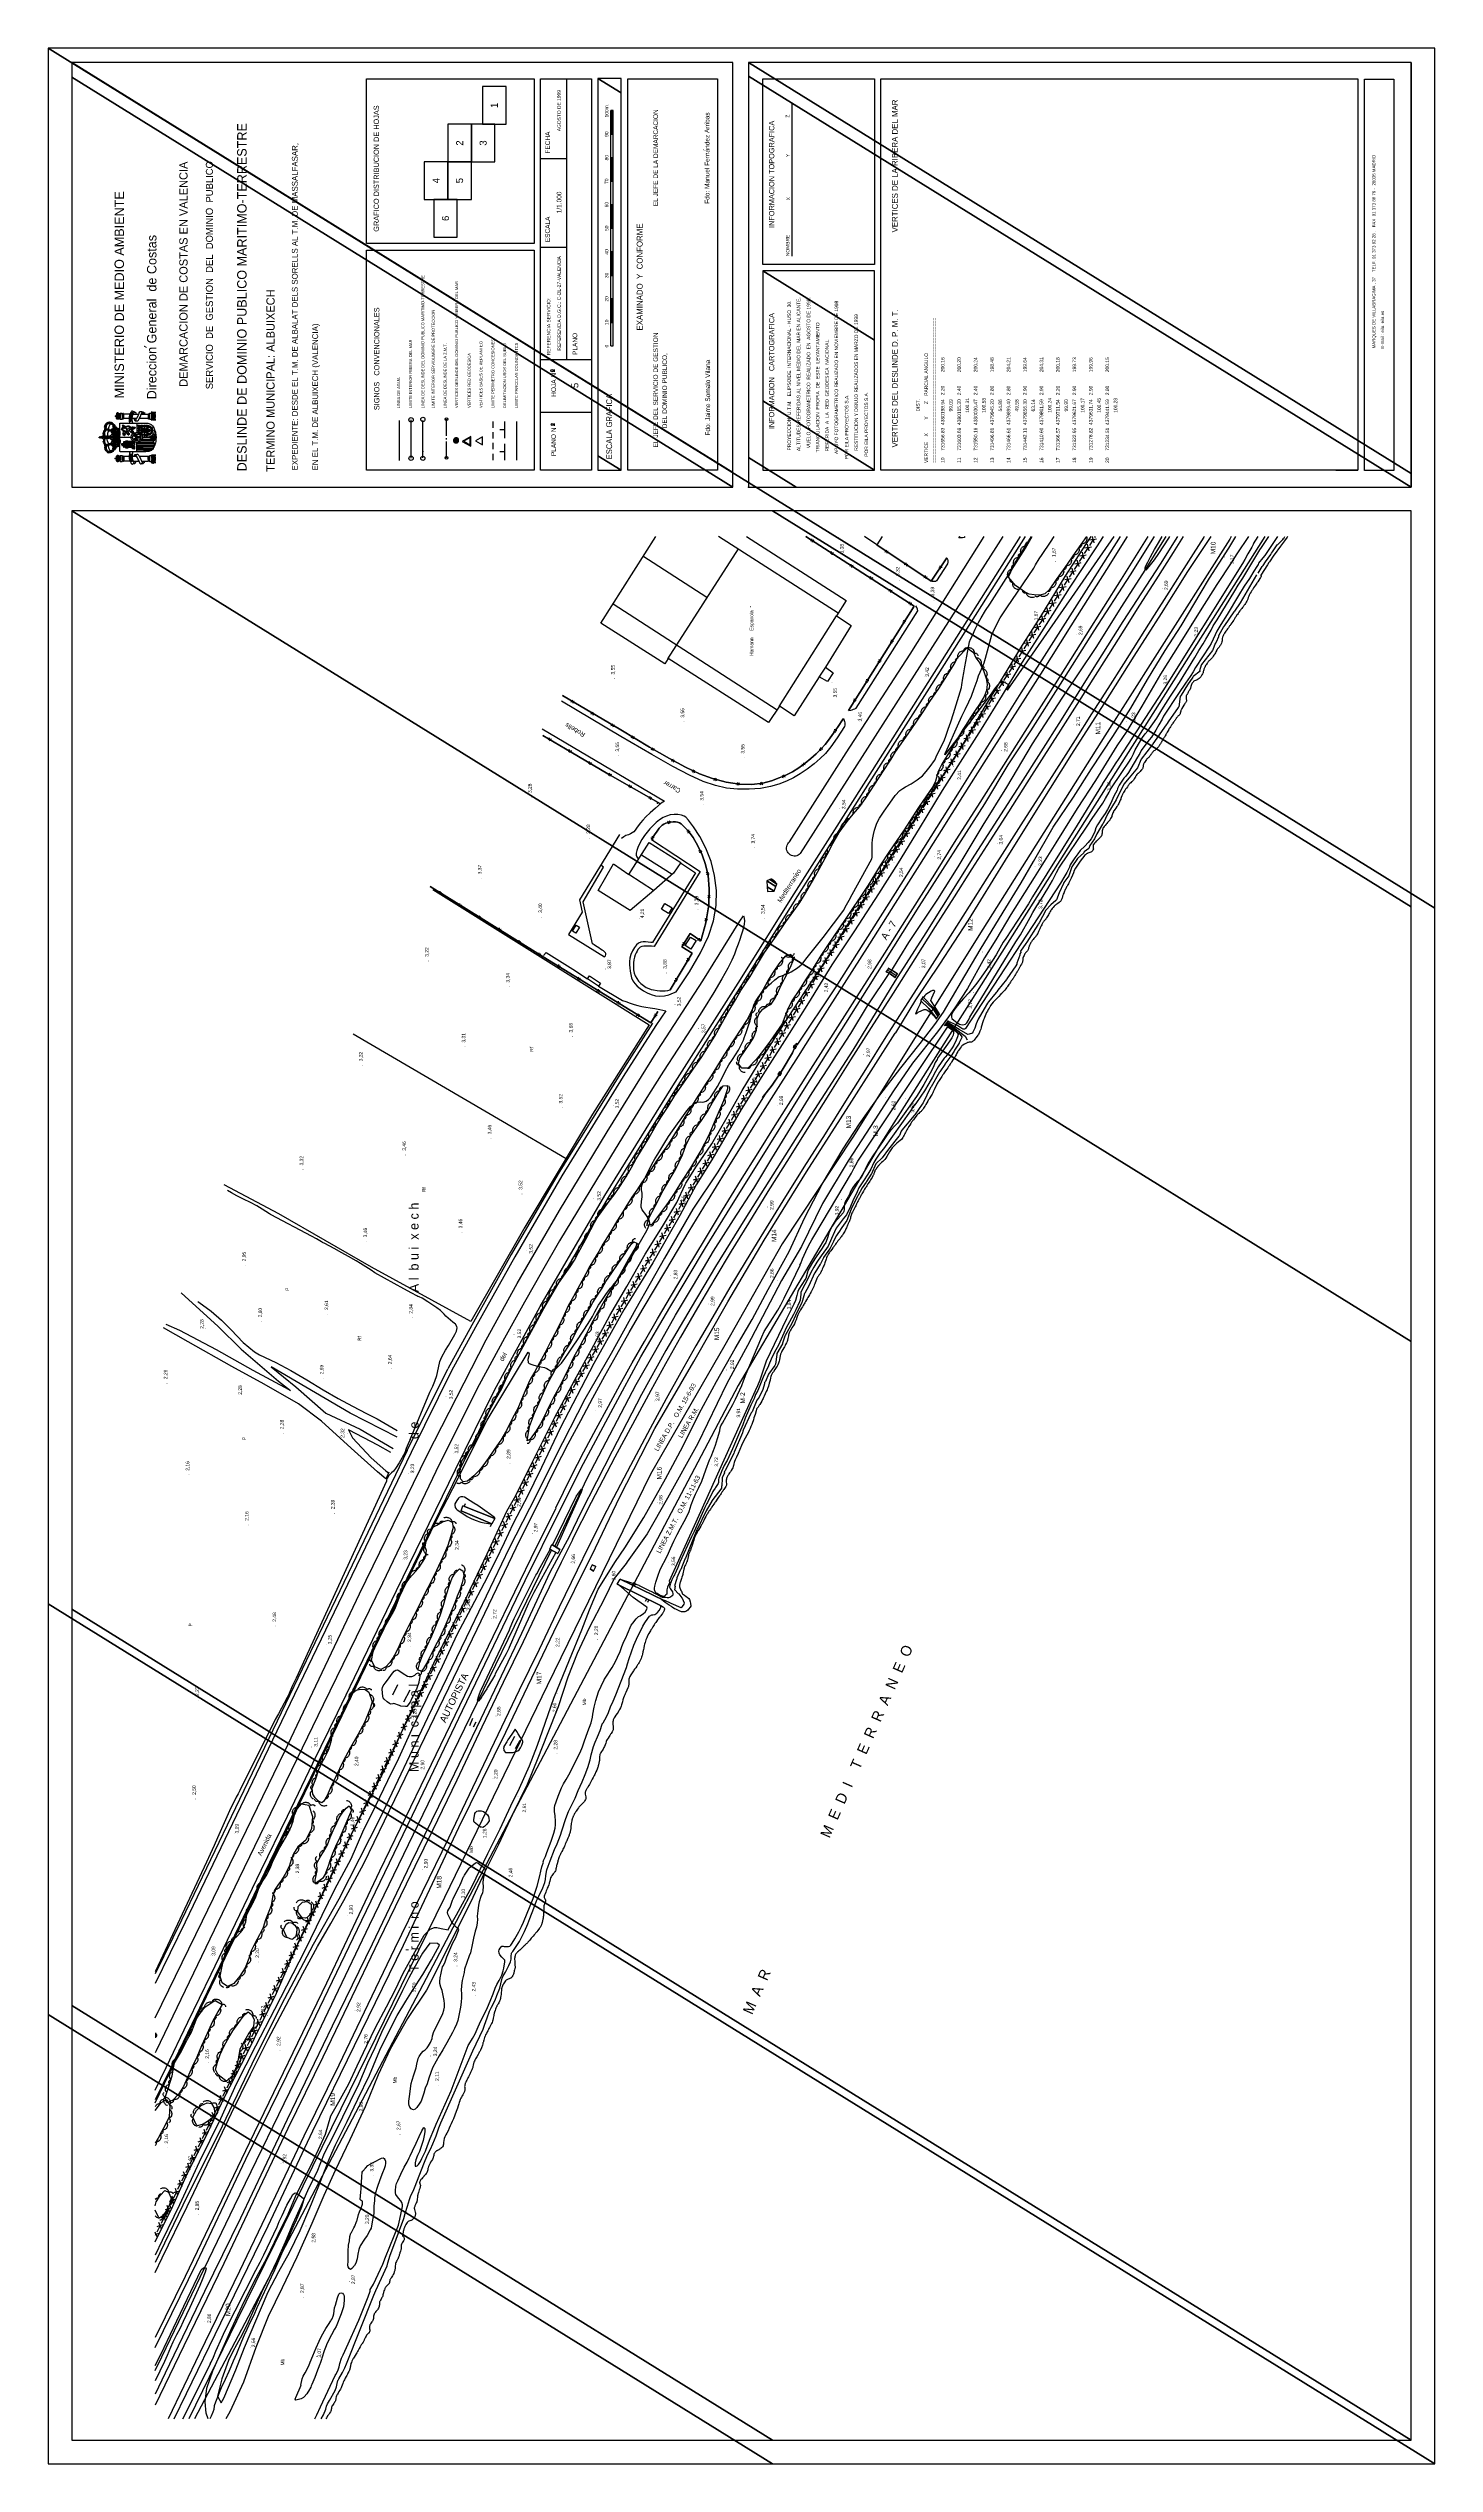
# Model space of a CAD drawing. Extents: x 731154 to 731744, y 4379381 to 4380408.
import ezdxf
from ezdxf.enums import TextEntityAlignment as Align

# ---------------------------------------------------------------- set-up
doc = ezdxf.new("R2010")
doc.units = 0
doc.linetypes.add('DASHED', pattern=[0])
doc.linetypes.add('HIDDEN', pattern=[0])
doc.layers.get('0').update_dxf_attribs({"linetype": 'CONTINUOUS'})
for name, color, linetype in [('1', 7, 'CONTINUOUS'), ('10', 7, 'CONTINUOUS'), ('14', 7, 'CONTINUOUS'), ('2', 7, 'CONTINUOUS'), ('24', 7, 'CONTINUOUS'), ('25', 7, 'CONTINUOUS'), ('3', 7, 'CONTINUOUS'), ('33', 7, 'CONTINUOUS'), ('36', 7, 'CONTINUOUS'), ('37', 7, 'CONTINUOUS'), ('39', 7, 'CONTINUOUS'), ('40', 7, 'CONTINUOUS'), ('41', 7, 'CONTINUOUS'), ('44', 7, 'CONTINUOUS'), ('48', 7, 'CONTINUOUS'), ('50', 7, 'CONTINUOUS'), ('51', 7, 'CONTINUOUS'), ('53', 7, 'CONTINUOUS'), ('61', 7, 'CONTINUOUS'), ('8', 7, 'CONTINUOUS'), ('9', 7, 'CONTINUOUS'), ('PATTERN_CLASS', 7, 'CONTINUOUS')]:
    doc.layers.add(name, color=color, linetype=linetype)

msp = doc.modelspace()

# ---------------------------------------------------------------- linework, layer by layer
at = {"color": 0, "linetype": 'CONTINUOUS'}
for p, q in [((731374.94, 4380275.2), (731374.94, 4380394.48)), ((731734, 4380401.5), (731734, 4380221)), ((731470.85, 4380319.22), (731470.85, 4380384.24)), ((731393.67, 4380281.01), (731393.67, 4380381.01)), ((731394.67, 4380380.01), (731393.67, 4380381.01)), ((731393.67, 4380281.01), (731393.67, 4380381.01)), ((731394.67, 4380380.01), (731393.67, 4380381.01)), ((731394.67, 4380379.99), (731393.67, 4380380.99)), ((731394.67, 4380379.99), (731393.67, 4380380.99)), ((731394.67, 4380379.98), (731393.67, 4380380.98)), ((731394.67, 4380379.98), (731393.67, 4380380.98)), ((731394.67, 4380379.96), (731393.67, 4380380.96)), ((731394.67, 4380379.96), (731393.67, 4380380.96)), ((731394.67, 4380379.95), (731393.67, 4380380.95)), ((731394.67, 4380379.95), (731393.67, 4380380.95)), ((731394.67, 4380379.93), (731393.67, 4380380.93)), ((731394.67, 4380379.93), (731393.67, 4380380.93)), ((731394.67, 4380379.92), (731393.67, 4380380.92)), ((731394.67, 4380379.92), (731393.67, 4380380.92)), ((731394.67, 4380379.91), (731393.67, 4380380.91)), ((731394.67, 4380379.91), (731393.67, 4380380.91)), ((731394.67, 4380379.89), (731393.67, 4380380.89)), ((731394.67, 4380379.89), (731393.67, 4380380.89)), ((731394.67, 4380379.88), (731393.67, 4380380.88)), ((731394.67, 4380379.88), (731393.67, 4380380.88)), ((731394.67, 4380379.86), (731393.67, 4380380.86)), ((731394.67, 4380379.86), (731393.67, 4380380.86)), ((731394.67, 4380379.85), (731393.67, 4380380.85)), ((731394.67, 4380379.85), (731393.67, 4380380.85)), ((731394.67, 4380379.84), (731393.67, 4380380.84)), ((731394.67, 4380379.84), (731393.67, 4380380.84)), ((731394.67, 4380379.82), (731393.67, 4380380.82)), ((731394.67, 4380379.82), (731393.67, 4380380.82)), ((731394.67, 4380379.81), (731393.67, 4380380.81)), ((731394.67, 4380379.81), (731393.67, 4380380.81)), ((731394.67, 4380379.79), (731393.67, 4380380.79)), ((731394.67, 4380379.79), (731393.67, 4380380.79)), ((731394.67, 4380379.78), (731393.67, 4380380.78)), ((731394.67, 4380379.78), (731393.67, 4380380.78)), ((731394.67, 4380379.76), (731393.67, 4380380.76)), ((731394.67, 4380379.76), (731393.67, 4380380.76)), ((731394.67, 4380379.75), (731393.67, 4380380.75)), ((731394.67, 4380379.75), (731393.67, 4380380.75)), ((731394.67, 4380379.74), (731393.67, 4380380.74)), ((731394.67, 4380379.74), (731393.67, 4380380.74)), ((731394.67, 4380379.72), (731393.67, 4380380.72)), ((731394.67, 4380379.72), (731393.67, 4380380.72)), ((731394.67, 4380379.71), (731393.67, 4380380.71)), ((731394.67, 4380379.71), (731393.67, 4380380.71)), ((731394.67, 4380379.69), (731393.67, 4380380.69)), ((731394.67, 4380379.69), (731393.67, 4380380.69)), ((731394.67, 4380379.68), (731393.67, 4380380.68)), ((731394.67, 4380379.68), (731393.67, 4380380.68)), ((731394.67, 4380379.67), (731393.67, 4380380.67)), ((731394.67, 4380379.67), (731393.67, 4380380.67)), ((731394.67, 4380379.65), (731393.67, 4380380.65)), ((731394.67, 4380379.65), (731393.67, 4380380.65)), ((731394.67, 4380379.64), (731393.67, 4380380.64)), ((731394.67, 4380379.64), (731393.67, 4380380.64)), ((731394.67, 4380379.62), (731393.67, 4380380.62)), ((731394.67, 4380379.62), (731393.67, 4380380.62)), ((731394.67, 4380379.61), (731393.67, 4380380.61)), ((731394.67, 4380379.61), (731393.67, 4380380.61)), ((731394.67, 4380379.6), (731393.67, 4380380.6)), ((731394.67, 4380379.6), (731393.67, 4380380.6)), ((731394.67, 4380379.58), (731393.67, 4380380.58)), ((731394.67, 4380379.58), (731393.67, 4380380.58)), ((731394.67, 4380379.57), (731393.67, 4380380.57)), ((731394.67, 4380379.57), (731393.67, 4380380.57)), ((731394.67, 4380379.55), (731393.67, 4380380.55)), ((731394.67, 4380379.55), (731393.67, 4380380.55)), ((731394.67, 4380379.54), (731393.67, 4380380.54)), ((731394.67, 4380379.54), (731393.67, 4380380.54)), ((731394.67, 4380379.52), (731393.67, 4380380.52)), ((731394.67, 4380379.52), (731393.67, 4380380.52)), ((731394.67, 4380379.51), (731393.67, 4380380.51)), ((731394.67, 4380379.51), (731393.67, 4380380.51)), ((731394.67, 4380379.5), (731393.67, 4380380.5)), ((731394.67, 4380379.5), (731393.67, 4380380.5)), ((731394.67, 4380379.48), (731393.67, 4380380.48)), ((731394.67, 4380379.48), (731393.67, 4380380.48)), ((731394.67, 4380379.47), (731393.67, 4380380.47)), ((731394.67, 4380379.47), (731393.67, 4380380.47)), ((731394.67, 4380379.45), (731393.67, 4380380.45)), ((731394.67, 4380379.45), (731393.67, 4380380.45)), ((731394.67, 4380379.44), (731393.67, 4380380.44)), ((731394.67, 4380379.44), (731393.67, 4380380.44)), ((731394.67, 4380379.43), (731393.67, 4380380.43)), ((731394.67, 4380379.43), (731393.67, 4380380.43)), ((731394.67, 4380379.41), (731393.67, 4380380.41)), ((731394.67, 4380379.41), (731393.67, 4380380.41)), ((731394.67, 4380379.4), (731393.67, 4380380.4)), ((731394.67, 4380379.4), (731393.67, 4380380.4)), ((731394.67, 4380379.38), (731393.67, 4380380.38)), ((731394.67, 4380379.38), (731393.67, 4380380.38)), ((731394.67, 4380379.37), (731393.67, 4380380.37)), ((731394.67, 4380379.37), (731393.67, 4380380.37)), ((731394.67, 4380379.35), (731393.67, 4380380.35)), ((731394.67, 4380379.35), (731393.67, 4380380.35)), ((731394.67, 4380379.34), (731393.67, 4380380.34)), ((731394.67, 4380379.34), (731393.67, 4380380.34)), ((731394.67, 4380379.33), (731393.67, 4380380.33)), ((731394.67, 4380379.33), (731393.67, 4380380.33)), ((731394.67, 4380379.31), (731393.67, 4380380.31)), ((731394.67, 4380379.31), (731393.67, 4380380.31)), ((731394.67, 4380379.3), (731393.67, 4380380.3)), ((731394.67, 4380379.3), (731393.67, 4380380.3)), ((731394.67, 4380379.28), (731393.67, 4380380.28)), ((731394.67, 4380379.28), (731393.67, 4380380.28)), ((731394.67, 4380379.27), (731393.67, 4380380.27)), ((731394.67, 4380379.27), (731393.67, 4380380.27)), ((731394.67, 4380379.26), (731393.67, 4380380.26)), ((731394.67, 4380379.26), (731393.67, 4380380.26)), ((731394.67, 4380379.24), (731393.67, 4380380.24)), ((731394.67, 4380379.24), (731393.67, 4380380.24)), ((731394.67, 4380379.23), (731393.67, 4380380.23)), ((731394.67, 4380379.23), (731393.67, 4380380.23)), ((731394.67, 4380379.21), (731393.67, 4380380.21)), ((731394.67, 4380379.21), (731393.67, 4380380.21)), ((731394.67, 4380379.2), (731393.67, 4380380.2)), ((731394.67, 4380379.2), (731393.67, 4380380.2)), ((731394.67, 4380379.18), (731393.67, 4380380.18)), ((731394.67, 4380379.18), (731393.67, 4380380.18)), ((731394.67, 4380379.17), (731393.67, 4380380.17)), ((731394.67, 4380379.17), (731393.67, 4380380.17)), ((731394.67, 4380379.16), (731393.67, 4380380.16)), ((731394.67, 4380379.16), (731393.67, 4380380.16)), ((731394.67, 4380379.14), (731393.67, 4380380.14)), ((731394.67, 4380379.14), (731393.67, 4380380.14)), ((731394.67, 4380379.13), (731393.67, 4380380.13)), ((731394.67, 4380379.13), (731393.67, 4380380.13)), ((731394.67, 4380379.11), (731393.67, 4380380.11)), ((731394.67, 4380379.11), (731393.67, 4380380.11)), ((731394.67, 4380379.1), (731393.67, 4380380.1)), ((731394.67, 4380379.1), (731393.67, 4380380.1)), ((731394.67, 4380379.09), (731393.67, 4380380.09)), ((731394.67, 4380379.09), (731393.67, 4380380.09)), ((731394.67, 4380379.07), (731393.67, 4380380.07)), ((731394.67, 4380379.07), (731393.67, 4380380.07)), ((731394.67, 4380379.06), (731393.67, 4380380.06)), ((731394.67, 4380379.06), (731393.67, 4380380.06)), ((731394.67, 4380379.04), (731393.67, 4380380.04)), ((731394.67, 4380379.04), (731393.67, 4380380.04)), ((731394.67, 4380379.03), (731393.67, 4380380.03)), ((731394.67, 4380379.03), (731393.67, 4380380.03)), ((731394.67, 4380379.02), (731393.67, 4380380.02)), ((731394.67, 4380379.02), (731393.67, 4380380.02)), ((731394.67, 4380379), (731393.67, 4380380)), ((731394.67, 4380379), (731393.67, 4380380)), ((731394.67, 4380378.99), (731393.67, 4380379.99)), ((731394.67, 4380378.99), (731393.67, 4380379.99)), ((731394.67, 4380378.97), (731393.67, 4380379.97)), ((731394.67, 4380378.97), (731393.67, 4380379.97)), ((731394.67, 4380378.96), (731393.67, 4380379.96)), ((731394.67, 4380378.96), (731393.67, 4380379.96)), ((731394.67, 4380378.94), (731393.67, 4380379.94)), ((731394.67, 4380378.94), (731393.67, 4380379.94)), ((731394.67, 4380378.93), (731393.67, 4380379.93)), ((731394.67, 4380378.93), (731393.67, 4380379.93)), ((731394.67, 4380378.92), (731393.67, 4380379.92)), ((731394.67, 4380378.92), (731393.67, 4380379.92)), ((731394.67, 4380378.9), (731393.67, 4380379.9)), ((731394.67, 4380378.9), (731393.67, 4380379.9)), ((731394.67, 4380378.89), (731393.67, 4380379.89)), ((731394.67, 4380378.89), (731393.67, 4380379.89)), ((731394.67, 4380378.87), (731393.67, 4380379.87)), ((731394.67, 4380378.87), (731393.67, 4380379.87)), ((731394.67, 4380378.86), (731393.67, 4380379.86)), ((731394.67, 4380378.86), (731393.67, 4380379.86)), ((731394.67, 4380378.85), (731393.67, 4380379.85)), ((731394.67, 4380378.85), (731393.67, 4380379.85)), ((731394.67, 4380378.83), (731393.67, 4380379.83)), ((731394.67, 4380378.83), (731393.67, 4380379.83)), ((731394.67, 4380378.82), (731393.67, 4380379.82)), ((731394.67, 4380378.82), (731393.67, 4380379.82)), ((731394.67, 4380378.8), (731393.67, 4380379.8)), ((731394.67, 4380378.8), (731393.67, 4380379.8)), ((731394.67, 4380378.79), (731393.67, 4380379.79)), ((731394.67, 4380378.79), (731393.67, 4380379.79)), ((731394.67, 4380378.77), (731393.67, 4380379.77)), ((731394.67, 4380378.77), (731393.67, 4380379.77)), ((731394.67, 4380378.76), (731393.67, 4380379.76)), ((731394.67, 4380378.76), (731393.67, 4380379.76)), ((731394.67, 4380378.75), (731393.67, 4380379.75)), ((731394.67, 4380378.75), (731393.67, 4380379.75)), ((731394.67, 4380378.73), (731393.67, 4380379.73)), ((731394.67, 4380378.73), (731393.67, 4380379.73)), ((731394.67, 4380378.72), (731393.67, 4380379.72)), ((731394.67, 4380378.72), (731393.67, 4380379.72)), ((731394.67, 4380378.7), (731393.67, 4380379.7)), ((731394.67, 4380378.7), (731393.67, 4380379.7)), ((731394.67, 4380378.69), (731393.67, 4380379.69)), ((731394.67, 4380378.69), (731393.67, 4380379.69)), ((731394.67, 4380378.68), (731393.67, 4380379.68)), ((731394.67, 4380378.68), (731393.67, 4380379.68)), ((731394.67, 4380378.66), (731393.67, 4380379.66)), ((731394.67, 4380378.66), (731393.67, 4380379.66)), ((731394.67, 4380378.65), (731393.67, 4380379.65)), ((731394.67, 4380378.65), (731393.67, 4380379.65)), ((731394.67, 4380378.63), (731393.67, 4380379.63)), ((731394.67, 4380378.63), (731393.67, 4380379.63)), ((731394.67, 4380378.62), (731393.67, 4380379.62)), ((731394.67, 4380378.62), (731393.67, 4380379.62)), ((731394.67, 4380378.61), (731393.67, 4380379.61)), ((731394.67, 4380378.61), (731393.67, 4380379.61)), ((731394.67, 4380378.59), (731393.67, 4380379.59)), ((731394.67, 4380378.59), (731393.67, 4380379.59)), ((731394.67, 4380378.58), (731393.67, 4380379.58)), ((731394.67, 4380378.58), (731393.67, 4380379.58)), ((731394.67, 4380378.56), (731393.67, 4380379.56)), ((731394.67, 4380378.56), (731393.67, 4380379.56)), ((731394.67, 4380378.55), (731393.67, 4380379.55)), ((731394.67, 4380378.55), (731393.67, 4380379.55)), ((731394.67, 4380378.53), (731393.67, 4380379.53)), ((731394.67, 4380378.53), (731393.67, 4380379.53)), ((731394.67, 4380378.52), (731393.67, 4380379.52)), ((731394.67, 4380378.52), (731393.67, 4380379.52)), ((731394.67, 4380378.51), (731393.67, 4380379.51)), ((731394.67, 4380378.51), (731393.67, 4380379.51)), ((731394.67, 4380378.49), (731393.67, 4380379.49)), ((731394.67, 4380378.49), (731393.67, 4380379.49)), ((731394.67, 4380378.48), (731393.67, 4380379.48)), ((731394.67, 4380378.48), (731393.67, 4380379.48)), ((731394.67, 4380378.46), (731393.67, 4380379.46)), ((731394.67, 4380378.46), (731393.67, 4380379.46)), ((731394.67, 4380378.45), (731393.67, 4380379.45)), ((731394.67, 4380378.45), (731393.67, 4380379.45)), ((731394.67, 4380378.44), (731393.67, 4380379.44)), ((731394.67, 4380378.44), (731393.67, 4380379.44)), ((731394.67, 4380378.42), (731393.67, 4380379.42)), ((731394.67, 4380378.42), (731393.67, 4380379.42)), ((731394.67, 4380378.41), (731393.67, 4380379.41)), ((731394.67, 4380378.41), (731393.67, 4380379.41)), ((731394.67, 4380378.39), (731393.67, 4380379.39)), ((731394.67, 4380378.39), (731393.67, 4380379.39)), ((731394.67, 4380378.38), (731393.67, 4380379.38)), ((731394.67, 4380378.38), (731393.67, 4380379.38)), ((731394.67, 4380378.36), (731393.67, 4380379.36)), ((731394.67, 4380378.36), (731393.67, 4380379.36)), ((731394.67, 4380378.35), (731393.67, 4380379.35)), ((731394.67, 4380378.35), (731393.67, 4380379.35)), ((731394.67, 4380378.34), (731393.67, 4380379.34)), ((731394.67, 4380378.34), (731393.67, 4380379.34)), ((731394.67, 4380378.32), (731393.67, 4380379.32)), ((731394.67, 4380378.32), (731393.67, 4380379.32)), ((731394.67, 4380378.31), (731393.67, 4380379.31)), ((731394.67, 4380378.31), (731393.67, 4380379.31)), ((731394.67, 4380378.29), (731393.67, 4380379.29)), ((731394.67, 4380378.29), (731393.67, 4380379.29)), ((731394.67, 4380378.28), (731393.67, 4380379.28)), ((731394.67, 4380378.28), (731393.67, 4380379.28)), ((731394.67, 4380378.27), (731393.67, 4380379.27)), ((731394.67, 4380378.27), (731393.67, 4380379.27)), ((731394.67, 4380378.25), (731393.67, 4380379.25)), ((731394.67, 4380378.25), (731393.67, 4380379.25)), ((731394.67, 4380378.24), (731393.67, 4380379.24)), ((731394.67, 4380378.24), (731393.67, 4380379.24)), ((731394.67, 4380378.22), (731393.67, 4380379.22)), ((731394.67, 4380378.22), (731393.67, 4380379.22)), ((731394.67, 4380378.21), (731393.67, 4380379.21)), ((731394.67, 4380378.21), (731393.67, 4380379.21)), ((731394.67, 4380378.2), (731393.67, 4380379.2)), ((731394.67, 4380378.2), (731393.67, 4380379.2)), ((731394.67, 4380378.18), (731393.67, 4380379.18)), ((731394.67, 4380378.18), (731393.67, 4380379.18)), ((731394.67, 4380378.17), (731393.67, 4380379.17)), ((731394.67, 4380378.17), (731393.67, 4380379.17)), ((731394.67, 4380378.15), (731393.67, 4380379.15)), ((731394.67, 4380378.15), (731393.67, 4380379.15)), ((731394.67, 4380378.14), (731393.67, 4380379.14)), ((731394.67, 4380378.14), (731393.67, 4380379.14)), ((731394.67, 4380378.12), (731393.67, 4380379.12)), ((731394.67, 4380378.12), (731393.67, 4380379.12)), ((731394.67, 4380378.11), (731393.67, 4380379.11)), ((731394.67, 4380378.11), (731393.67, 4380379.11)), ((731394.67, 4380378.1), (731393.67, 4380379.1)), ((731394.67, 4380378.1), (731393.67, 4380379.1)), ((731394.67, 4380378.08), (731393.67, 4380379.08)), ((731394.67, 4380378.08), (731393.67, 4380379.08)), ((731394.67, 4380378.07), (731393.67, 4380379.07)), ((731394.67, 4380378.07), (731393.67, 4380379.07)), ((731394.67, 4380378.05), (731393.67, 4380379.05)), ((731394.67, 4380378.05), (731393.67, 4380379.05)), ((731394.67, 4380378.04), (731393.67, 4380379.04)), ((731394.67, 4380378.04), (731393.67, 4380379.04)), ((731394.67, 4380378.03), (731393.67, 4380379.03)), ((731394.67, 4380378.03), (731393.67, 4380379.03)), ((731394.67, 4380378.01), (731393.67, 4380379.01)), ((731394.67, 4380378.01), (731393.67, 4380379.01)), ((731394.67, 4380378), (731393.67, 4380379)), ((731394.67, 4380378), (731393.67, 4380379)), ((731394.67, 4380377.98), (731393.67, 4380378.98)), ((731394.67, 4380377.98), (731393.67, 4380378.98)), ((731394.67, 4380377.97), (731393.67, 4380378.97)), ((731394.67, 4380377.97), (731393.67, 4380378.97)), ((731394.67, 4380377.95), (731393.67, 4380378.95)), ((731394.67, 4380377.95), (731393.67, 4380378.95)), ((731394.67, 4380377.94), (731393.67, 4380378.94)), ((731394.67, 4380377.94), (731393.67, 4380378.94)), ((731394.67, 4380377.93), (731393.67, 4380378.93)), ((731394.67, 4380377.93), (731393.67, 4380378.93)), ((731394.67, 4380377.91), (731393.67, 4380378.91)), ((731394.67, 4380377.91), (731393.67, 4380378.91)), ((731394.67, 4380377.9), (731393.67, 4380378.9)), ((731394.67, 4380377.9), (731393.67, 4380378.9)), ((731394.67, 4380377.88), (731393.67, 4380378.88)), ((731394.67, 4380377.88), (731393.67, 4380378.88)), ((731394.67, 4380377.87), (731393.67, 4380378.87)), ((731394.67, 4380377.87), (731393.67, 4380378.87)), ((731394.67, 4380377.86), (731393.67, 4380378.86)), ((731394.67, 4380377.86), (731393.67, 4380378.86)), ((731394.67, 4380377.84), (731393.67, 4380378.84)), ((731394.67, 4380377.84), (731393.67, 4380378.84)), ((731394.67, 4380377.83), (731393.67, 4380378.83)), ((731394.67, 4380377.83), (731393.67, 4380378.83)), ((731394.67, 4380377.81), (731393.67, 4380378.81)), ((731394.67, 4380377.81), (731393.67, 4380378.81)), ((731394.67, 4380377.8), (731393.67, 4380378.8)), ((731394.67, 4380377.8), (731393.67, 4380378.8)), ((731394.67, 4380377.78), (731393.67, 4380378.78)), ((731394.67, 4380377.78), (731393.67, 4380378.78)), ((731394.67, 4380377.77), (731393.67, 4380378.77)), ((731394.67, 4380377.77), (731393.67, 4380378.77)), ((731394.67, 4380377.76), (731393.67, 4380378.76)), ((731394.67, 4380377.76), (731393.67, 4380378.76)), ((731394.67, 4380377.74), (731393.67, 4380378.74)), ((731394.67, 4380377.74), (731393.67, 4380378.74)), ((731394.67, 4380377.73), (731393.67, 4380378.73)), ((731394.67, 4380377.73), (731393.67, 4380378.73)), ((731394.67, 4380377.71), (731393.67, 4380378.71)), ((731394.67, 4380377.71), (731393.67, 4380378.71)), ((731394.67, 4380377.7), (731393.67, 4380378.7)), ((731394.67, 4380377.7), (731393.67, 4380378.7)), ((731394.67, 4380377.69), (731393.67, 4380378.69)), ((731394.67, 4380377.69), (731393.67, 4380378.69)), ((731394.67, 4380377.67), (731393.67, 4380378.67)), ((731394.67, 4380377.67), (731393.67, 4380378.67)), ((731394.67, 4380377.66), (731393.67, 4380378.66)), ((731394.67, 4380377.66), (731393.67, 4380378.66)), ((731394.67, 4380377.64), (731393.67, 4380378.64)), ((731394.67, 4380377.64), (731393.67, 4380378.64)), ((731394.67, 4380377.63), (731393.67, 4380378.63)), ((731394.67, 4380377.63), (731393.67, 4380378.63)), ((731394.67, 4380377.62), (731393.67, 4380378.62)), ((731394.67, 4380377.62), (731393.67, 4380378.62)), ((731394.67, 4380377.6), (731393.67, 4380378.6)), ((731394.67, 4380377.6), (731393.67, 4380378.6)), ((731394.67, 4380377.59), (731393.67, 4380378.59)), ((731394.67, 4380377.59), (731393.67, 4380378.59)), ((731394.67, 4380377.57), (731393.67, 4380378.57)), ((731394.67, 4380377.57), (731393.67, 4380378.57)), ((731394.67, 4380377.56), (731393.67, 4380378.56)), ((731394.67, 4380377.56), (731393.67, 4380378.56)), ((731394.67, 4380377.54), (731393.67, 4380378.54)), ((731394.67, 4380377.54), (731393.67, 4380378.54)), ((731394.67, 4380377.53), (731393.67, 4380378.53)), ((731394.67, 4380377.53), (731393.67, 4380378.53)), ((731394.67, 4380377.52), (731393.67, 4380378.52)), ((731394.67, 4380377.52), (731393.67, 4380378.52)), ((731394.67, 4380377.5), (731393.67, 4380378.5)), ((731394.67, 4380377.5), (731393.67, 4380378.5)), ((731394.67, 4380377.49), (731393.67, 4380378.49)), ((731394.67, 4380377.49), (731393.67, 4380378.49)), ((731394.67, 4380377.47), (731393.67, 4380378.47)), ((731394.67, 4380377.47), (731393.67, 4380378.47)), ((731394.67, 4380377.46), (731393.67, 4380378.46)), ((731394.67, 4380377.46), (731393.67, 4380378.46)), ((731394.67, 4380377.45), (731393.67, 4380378.45)), ((731394.67, 4380377.45), (731393.67, 4380378.45)), ((731394.67, 4380377.43), (731393.67, 4380378.43)), ((731394.67, 4380377.43), (731393.67, 4380378.43)), ((731394.67, 4380377.42), (731393.67, 4380378.42)), ((731394.67, 4380377.42), (731393.67, 4380378.42)), ((731394.67, 4380377.4), (731393.67, 4380378.4)), ((731394.67, 4380377.4), (731393.67, 4380378.4)), ((731394.67, 4380377.39), (731393.67, 4380378.39)), ((731394.67, 4380377.39), (731393.67, 4380378.39)), ((731394.67, 4380377.37), (731393.67, 4380378.37)), ((731394.67, 4380377.37), (731393.67, 4380378.37)), ((731394.67, 4380377.36), (731393.67, 4380378.36)), ((731394.67, 4380377.36), (731393.67, 4380378.36)), ((731394.67, 4380377.35), (731393.67, 4380378.35)), ((731394.67, 4380377.35), (731393.67, 4380378.35)), ((731394.67, 4380377.33), (731393.67, 4380378.33)), ((731394.67, 4380377.33), (731393.67, 4380378.33)), ((731394.67, 4380377.32), (731393.67, 4380378.32)), ((731394.67, 4380377.32), (731393.67, 4380378.32)), ((731394.67, 4380377.3), (731393.67, 4380378.3)), ((731394.67, 4380377.3), (731393.67, 4380378.3)), ((731394.67, 4380377.29), (731393.67, 4380378.29)), ((731394.67, 4380377.29), (731393.67, 4380378.29)), ((731394.67, 4380377.28), (731393.67, 4380378.28)), ((731394.67, 4380377.28), (731393.67, 4380378.28)), ((731394.67, 4380377.26), (731393.67, 4380378.26)), ((731394.67, 4380377.26), (731393.67, 4380378.26)), ((731394.67, 4380377.25), (731393.67, 4380378.25)), ((731394.67, 4380377.25), (731393.67, 4380378.25)), ((731394.67, 4380377.23), (731393.67, 4380378.23)), ((731394.67, 4380377.23), (731393.67, 4380378.23)), ((731394.67, 4380377.22), (731393.67, 4380378.22)), ((731394.67, 4380377.22), (731393.67, 4380378.22)), ((731394.67, 4380377.21), (731393.67, 4380378.21)), ((731394.67, 4380377.21), (731393.67, 4380378.21)), ((731394.67, 4380377.19), (731393.67, 4380378.19)), ((731394.67, 4380377.19), (731393.67, 4380378.19)), ((731394.67, 4380377.18), (731393.67, 4380378.18)), ((731394.67, 4380377.18), (731393.67, 4380378.18)), ((731394.67, 4380377.16), (731393.67, 4380378.16)), ((731394.67, 4380377.16), (731393.67, 4380378.16)), ((731394.67, 4380377.15), (731393.67, 4380378.15)), ((731394.67, 4380377.15), (731393.67, 4380378.15)), ((731394.67, 4380377.13), (731393.67, 4380378.13)), ((731394.67, 4380377.13), (731393.67, 4380378.13)), ((731394.67, 4380377.12), (731393.67, 4380378.12)), ((731394.67, 4380377.12), (731393.67, 4380378.12)), ((731394.67, 4380377.11), (731393.67, 4380378.11)), ((731394.67, 4380377.11), (731393.67, 4380378.11)), ((731394.67, 4380377.09), (731393.67, 4380378.09)), ((731394.67, 4380377.09), (731393.67, 4380378.09)), ((731394.67, 4380377.08), (731393.67, 4380378.08)), ((731394.67, 4380377.08), (731393.67, 4380378.08)), ((731394.67, 4380377.06), (731393.67, 4380378.06)), ((731394.67, 4380377.06), (731393.67, 4380378.06)), ((731394.67, 4380377.05), (731393.67, 4380378.05)), ((731394.67, 4380377.05), (731393.67, 4380378.05)), ((731394.67, 4380377.04), (731393.67, 4380378.04)), ((731394.67, 4380377.04), (731393.67, 4380378.04)), ((731394.67, 4380377.02), (731393.67, 4380378.02)), ((731394.67, 4380377.02), (731393.67, 4380378.02)), ((731394.67, 4380377.01), (731393.67, 4380378.01)), ((731394.67, 4380377.01), (731393.67, 4380378.01)), ((731394.67, 4380376.99), (731393.67, 4380377.99)), ((731394.67, 4380376.99), (731393.67, 4380377.99)), ((731394.67, 4380376.98), (731393.67, 4380377.98)), ((731394.67, 4380376.98), (731393.67, 4380377.98)), ((731394.67, 4380376.96), (731393.67, 4380377.96)), ((731394.67, 4380376.96), (731393.67, 4380377.96)), ((731394.67, 4380376.95), (731393.67, 4380377.95)), ((731394.67, 4380376.95), (731393.67, 4380377.95)), ((731394.67, 4380376.94), (731393.67, 4380377.94)), ((731394.67, 4380376.94), (731393.67, 4380377.94)), ((731394.67, 4380376.92), (731393.67, 4380377.92)), ((731394.67, 4380376.92), (731393.67, 4380377.92)), ((731394.67, 4380376.91), (731393.67, 4380377.91)), ((731394.67, 4380376.91), (731393.67, 4380377.91)), ((731394.67, 4380376.89), (731393.67, 4380377.89)), ((731394.67, 4380376.89), (731393.67, 4380377.89)), ((731394.67, 4380376.88), (731393.67, 4380377.88)), ((731394.67, 4380376.88), (731393.67, 4380377.88)), ((731394.67, 4380376.87), (731393.67, 4380377.87)), ((731394.67, 4380376.87), (731393.67, 4380377.87)), ((731394.67, 4380376.85), (731393.67, 4380377.85)), ((731394.67, 4380376.85), (731393.67, 4380377.85)), ((731394.67, 4380376.84), (731393.67, 4380377.84)), ((731394.67, 4380376.84), (731393.67, 4380377.84)), ((731394.67, 4380376.82), (731393.67, 4380377.82)), ((731394.67, 4380376.82), (731393.67, 4380377.82)), ((731394.67, 4380376.81), (731393.67, 4380377.81)), ((731394.67, 4380376.81), (731393.67, 4380377.81)), ((731394.67, 4380376.79), (731393.67, 4380377.79)), ((731394.67, 4380376.79), (731393.67, 4380377.79)), ((731394.67, 4380376.78), (731393.67, 4380377.78)), ((731394.67, 4380376.78), (731393.67, 4380377.78)), ((731394.67, 4380376.77), (731393.67, 4380377.77)), ((731394.67, 4380376.77), (731393.67, 4380377.77)), ((731394.67, 4380376.75), (731393.67, 4380377.75)), ((731394.67, 4380376.75), (731393.67, 4380377.75)), ((731394.67, 4380376.74), (731393.67, 4380377.74)), ((731394.67, 4380376.74), (731393.67, 4380377.74)), ((731394.67, 4380376.72), (731393.67, 4380377.72)), ((731394.67, 4380376.72), (731393.67, 4380377.72)), ((731394.67, 4380376.71), (731393.67, 4380377.71)), ((731394.67, 4380376.71), (731393.67, 4380377.71)), ((731394.67, 4380376.7), (731393.67, 4380377.7)), ((731394.67, 4380376.7), (731393.67, 4380377.7)), ((731394.67, 4380376.68), (731393.67, 4380377.68)), ((731394.67, 4380376.68), (731393.67, 4380377.68)), ((731394.67, 4380376.67), (731393.67, 4380377.67)), ((731394.67, 4380376.67), (731393.67, 4380377.67)), ((731394.67, 4380376.65), (731393.67, 4380377.65)), ((731394.67, 4380376.65), (731393.67, 4380377.65)), ((731394.67, 4380376.64), (731393.67, 4380377.64)), ((731394.67, 4380376.64), (731393.67, 4380377.64)), ((731394.67, 4380376.63), (731393.67, 4380377.63)), ((731394.67, 4380376.63), (731393.67, 4380377.63)), ((731394.67, 4380376.61), (731393.67, 4380377.61)), ((731394.67, 4380376.61), (731393.67, 4380377.61)), ((731394.67, 4380376.6), (731393.67, 4380377.6)), ((731394.67, 4380376.6), (731393.67, 4380377.6)), ((731394.67, 4380376.58), (731393.67, 4380377.58)), ((731394.67, 4380376.58), (731393.67, 4380377.58)), ((731394.67, 4380376.57), (731393.67, 4380377.57)), ((731394.67, 4380376.57), (731393.67, 4380377.57)), ((731394.67, 4380376.55), (731393.67, 4380377.55)), ((731394.67, 4380376.55), (731393.67, 4380377.55)), ((731394.67, 4380376.54), (731393.67, 4380377.54)), ((731394.67, 4380376.54), (731393.67, 4380377.54)), ((731394.67, 4380376.53), (731393.67, 4380377.53)), ((731394.67, 4380376.53), (731393.67, 4380377.53)), ((731394.67, 4380376.51), (731393.67, 4380377.51)), ((731394.67, 4380376.51), (731393.67, 4380377.51)), ((731394.67, 4380376.5), (731393.67, 4380377.5)), ((731394.67, 4380376.5), (731393.67, 4380377.5)), ((731394.67, 4380376.48), (731393.67, 4380377.48)), ((731394.67, 4380376.48), (731393.67, 4380377.48)), ((731394.67, 4380376.47), (731393.67, 4380377.47)), ((731394.67, 4380376.47), (731393.67, 4380377.47)), ((731394.67, 4380376.46), (731393.67, 4380377.46)), ((731394.67, 4380376.46), (731393.67, 4380377.46)), ((731394.67, 4380376.44), (731393.67, 4380377.44)), ((731394.67, 4380376.44), (731393.67, 4380377.44)), ((731394.67, 4380376.43), (731393.67, 4380377.43)), ((731394.67, 4380376.43), (731393.67, 4380377.43)), ((731394.67, 4380376.41), (731393.67, 4380377.41)), ((731394.67, 4380376.41), (731393.67, 4380377.41)), ((731394.67, 4380376.4), (731393.67, 4380377.4)), ((731394.67, 4380376.4), (731393.67, 4380377.4)), ((731394.67, 4380376.38), (731393.67, 4380377.38)), ((731394.67, 4380376.38), (731393.67, 4380377.38)), ((731394.67, 4380376.37), (731393.67, 4380377.37)), ((731394.67, 4380376.37), (731393.67, 4380377.37)), ((731394.67, 4380376.36), (731393.67, 4380377.36)), ((731394.67, 4380376.36), (731393.67, 4380377.36)), ((731394.67, 4380376.34), (731393.67, 4380377.34)), ((731394.67, 4380376.34), (731393.67, 4380377.34)), ((731394.67, 4380376.33), (731393.67, 4380377.33)), ((731394.67, 4380376.33), (731393.67, 4380377.33)), ((731394.67, 4380376.31), (731393.67, 4380377.31)), ((731394.67, 4380376.31), (731393.67, 4380377.31)), ((731394.67, 4380376.3), (731393.67, 4380377.3)), ((731394.67, 4380376.3), (731393.67, 4380377.3)), ((731394.67, 4380376.29), (731393.67, 4380377.29)), ((731394.67, 4380376.29), (731393.67, 4380377.29)), ((731394.67, 4380376.27), (731393.67, 4380377.27)), ((731394.67, 4380376.27), (731393.67, 4380377.27)), ((731394.67, 4380376.26), (731393.67, 4380377.26)), ((731394.67, 4380376.26), (731393.67, 4380377.26)), ((731394.67, 4380376.24), (731393.67, 4380377.24)), ((731394.67, 4380376.24), (731393.67, 4380377.24)), ((731394.67, 4380376.23), (731393.67, 4380377.23)), ((731394.67, 4380376.23), (731393.67, 4380377.23)), ((731394.67, 4380376.22), (731393.67, 4380377.22)), ((731394.67, 4380376.22), (731393.67, 4380377.22)), ((731394.67, 4380376.2), (731393.67, 4380377.2)), ((731394.67, 4380376.2), (731393.67, 4380377.2)), ((731394.67, 4380376.19), (731393.67, 4380377.19)), ((731394.67, 4380376.19), (731393.67, 4380377.19)), ((731394.67, 4380376.17), (731393.67, 4380377.17)), ((731394.67, 4380376.17), (731393.67, 4380377.17)), ((731394.67, 4380376.16), (731393.67, 4380377.16)), ((731394.67, 4380376.16), (731393.67, 4380377.16)), ((731394.67, 4380376.14), (731393.67, 4380377.14)), ((731394.67, 4380376.14), (731393.67, 4380377.14)), ((731394.67, 4380376.13), (731393.67, 4380377.13)), ((731394.67, 4380376.13), (731393.67, 4380377.13)), ((731394.67, 4380376.12), (731393.67, 4380377.12)), ((731394.67, 4380376.12), (731393.67, 4380377.12)), ((731394.67, 4380376.1), (731393.67, 4380377.1)), ((731394.67, 4380376.1), (731393.67, 4380377.1)), ((731394.67, 4380376.09), (731393.67, 4380377.09)), ((731394.67, 4380376.09), (731393.67, 4380377.09)), ((731394.67, 4380376.07), (731393.67, 4380377.07)), ((731394.67, 4380376.07), (731393.67, 4380377.07)), ((731394.67, 4380376.06), (731393.67, 4380377.06)), ((731394.67, 4380376.06), (731393.67, 4380377.06)), ((731394.67, 4380376.05), (731393.67, 4380377.05)), ((731394.67, 4380376.05), (731393.67, 4380377.05)), ((731394.67, 4380376.03), (731393.67, 4380377.03)), ((731394.67, 4380376.03), (731393.67, 4380377.03)), ((731394.67, 4380376.02), (731393.67, 4380377.02)), ((731394.67, 4380376.02), (731393.67, 4380377.02)), ((731394.67, 4380376), (731393.67, 4380377)), ((731394.67, 4380376), (731393.67, 4380377)), ((731394.67, 4380375.99), (731393.67, 4380376.99)), ((731394.67, 4380375.99), (731393.67, 4380376.99)), ((731394.67, 4380375.97), (731393.67, 4380376.97)), ((731394.67, 4380375.97), (731393.67, 4380376.97)), ((731394.67, 4380375.96), (731393.67, 4380376.96)), ((731394.67, 4380375.96), (731393.67, 4380376.96)), ((731394.67, 4380375.95), (731393.67, 4380376.95)), ((731394.67, 4380375.95), (731393.67, 4380376.95)), ((731394.67, 4380375.93), (731393.67, 4380376.93)), ((731394.67, 4380375.93), (731393.67, 4380376.93)), ((731394.67, 4380375.92), (731393.67, 4380376.92)), ((731394.67, 4380375.92), (731393.67, 4380376.92)), ((731394.67, 4380375.9), (731393.67, 4380376.9)), ((731394.67, 4380375.9), (731393.67, 4380376.9)), ((731394.67, 4380375.89), (731393.67, 4380376.89)), ((731394.67, 4380375.89), (731393.67, 4380376.89)), ((731394.67, 4380375.88), (731393.67, 4380376.88)), ((731394.67, 4380375.88), (731393.67, 4380376.88)), ((731394.67, 4380375.86), (731393.67, 4380376.86)), ((731394.67, 4380375.86), (731393.67, 4380376.86)), ((731394.67, 4380375.85), (731393.67, 4380376.85)), ((731394.67, 4380375.85), (731393.67, 4380376.85)), ((731394.67, 4380375.83), (731393.67, 4380376.83)), ((731394.67, 4380375.83), (731393.67, 4380376.83)), ((731394.67, 4380375.82), (731393.67, 4380376.82)), ((731394.67, 4380375.82), (731393.67, 4380376.82)), ((731394.67, 4380375.81), (731393.67, 4380376.81)), ((731394.67, 4380375.81), (731393.67, 4380376.81)), ((731394.67, 4380375.79), (731393.67, 4380376.79)), ((731394.67, 4380375.79), (731393.67, 4380376.79)), ((731394.67, 4380375.78), (731393.67, 4380376.78)), ((731394.67, 4380375.78), (731393.67, 4380376.78)), ((731394.67, 4380375.76), (731393.67, 4380376.76)), ((731394.67, 4380375.76), (731393.67, 4380376.76)), ((731394.67, 4380375.75), (731393.67, 4380376.75)), ((731394.67, 4380375.75), (731393.67, 4380376.75)), ((731394.67, 4380375.73), (731393.67, 4380376.73)), ((731394.67, 4380375.73), (731393.67, 4380376.73)), ((731394.67, 4380375.72), (731393.67, 4380376.72)), ((731394.67, 4380375.72), (731393.67, 4380376.72)), ((731394.67, 4380375.71), (731393.67, 4380376.71)), ((731394.67, 4380375.71), (731393.67, 4380376.71)), ((731394.67, 4380375.69), (731393.67, 4380376.69)), ((731394.67, 4380375.69), (731393.67, 4380376.69)), ((731394.67, 4380375.68), (731393.67, 4380376.68)), ((731394.67, 4380375.68), (731393.67, 4380376.68)), ((731394.67, 4380375.66), (731393.67, 4380376.66)), ((731394.67, 4380375.66), (731393.67, 4380376.66)), ((731394.67, 4380375.65), (731393.67, 4380376.65)), ((731394.67, 4380375.65), (731393.67, 4380376.65)), ((731394.67, 4380375.64), (731393.67, 4380376.64)), ((731394.67, 4380375.64), (731393.67, 4380376.64)), ((731394.67, 4380375.62), (731393.67, 4380376.62)), ((731394.67, 4380375.62), (731393.67, 4380376.62)), ((731394.67, 4380375.61), (731393.67, 4380376.61)), ((731394.67, 4380375.61), (731393.67, 4380376.61)), ((731394.67, 4380375.59), (731393.67, 4380376.59)), ((731394.67, 4380375.59), (731393.67, 4380376.59)), ((731394.67, 4380375.58), (731393.67, 4380376.58)), ((731394.67, 4380375.58), (731393.67, 4380376.58)), ((731394.67, 4380375.56), (731393.67, 4380376.56)), ((731394.67, 4380375.56), (731393.67, 4380376.56)), ((731394.67, 4380375.55), (731393.67, 4380376.55)), ((731394.67, 4380375.55), (731393.67, 4380376.55)), ((731394.67, 4380375.54), (731393.67, 4380376.54)), ((731394.67, 4380375.54), (731393.67, 4380376.54)), ((731394.67, 4380375.52), (731393.67, 4380376.52)), ((731394.67, 4380375.52), (731393.67, 4380376.52)), ((731394.67, 4380375.51), (731393.67, 4380376.51)), ((731394.67, 4380375.51), (731393.67, 4380376.51)), ((731394.67, 4380375.49), (731393.67, 4380376.49)), ((731394.67, 4380375.49), (731393.67, 4380376.49)), ((731394.67, 4380375.48), (731393.67, 4380376.48)), ((731394.67, 4380375.48), (731393.67, 4380376.48)), ((731394.67, 4380375.47), (731393.67, 4380376.47)), ((731394.67, 4380375.47), (731393.67, 4380376.47)), ((731394.67, 4380375.45), (731393.67, 4380376.45)), ((731394.67, 4380375.45), (731393.67, 4380376.45)), ((731394.67, 4380375.44), (731393.67, 4380376.44)), ((731394.67, 4380375.44), (731393.67, 4380376.44)), ((731394.67, 4380375.42), (731393.67, 4380376.42)), ((731394.67, 4380375.42), (731393.67, 4380376.42)), ((731394.67, 4380375.41), (731393.67, 4380376.41)), ((731394.67, 4380375.41), (731393.67, 4380376.41)), ((731394.67, 4380375.39), (731393.67, 4380376.39)), ((731394.67, 4380375.39), (731393.67, 4380376.39)), ((731394.67, 4380375.38), (731393.67, 4380376.38)), ((731394.67, 4380375.38), (731393.67, 4380376.38)), ((731394.67, 4380375.37), (731393.67, 4380376.37)), ((731394.67, 4380375.37), (731393.67, 4380376.37)), ((731394.67, 4380375.35), (731393.67, 4380376.35)), ((731394.67, 4380375.35), (731393.67, 4380376.35)), ((731394.67, 4380375.34), (731393.67, 4380376.34)), ((731394.67, 4380375.34), (731393.67, 4380376.34)), ((731394.67, 4380375.32), (731393.67, 4380376.32)), ((731394.67, 4380375.32), (731393.67, 4380376.32)), ((731394.67, 4380375.31), (731393.67, 4380376.31)), ((731394.67, 4380375.31), (731393.67, 4380376.31)), ((731394.67, 4380375.3), (731393.67, 4380376.3)), ((731394.67, 4380375.3), (731393.67, 4380376.3)), ((731394.67, 4380375.28), (731393.67, 4380376.28)), ((731394.67, 4380375.28), (731393.67, 4380376.28)), ((731394.67, 4380375.27), (731393.67, 4380376.27)), ((731394.67, 4380375.27), (731393.67, 4380376.27)), ((731394.67, 4380375.25), (731393.67, 4380376.25)), ((731394.67, 4380375.25), (731393.67, 4380376.25)), ((731394.67, 4380375.24), (731393.67, 4380376.24)), ((731394.67, 4380375.24), (731393.67, 4380376.24)), ((731394.67, 4380375.23), (731393.67, 4380376.23)), ((731394.67, 4380375.23), (731393.67, 4380376.23)), ((731394.67, 4380375.21), (731393.67, 4380376.21)), ((731394.67, 4380375.21), (731393.67, 4380376.21)), ((731394.67, 4380375.2), (731393.67, 4380376.2)), ((731394.67, 4380375.2), (731393.67, 4380376.2)), ((731394.67, 4380375.18), (731393.67, 4380376.18)), ((731394.67, 4380375.18), (731393.67, 4380376.18)), ((731394.67, 4380375.17), (731393.67, 4380376.17)), ((731394.67, 4380375.17), (731393.67, 4380376.17)), ((731394.67, 4380375.15), (731393.67, 4380376.15)), ((731394.67, 4380375.15), (731393.67, 4380376.15)), ((731394.67, 4380375.14), (731393.67, 4380376.14)), ((731394.67, 4380375.14), (731393.67, 4380376.14)), ((731394.67, 4380375.13), (731393.67, 4380376.13)), ((731394.67, 4380375.13), (731393.67, 4380376.13)), ((731394.67, 4380375.11), (731393.67, 4380376.11)), ((731394.67, 4380375.11), (731393.67, 4380376.11)), ((731394.67, 4380375.1), (731393.67, 4380376.1)), ((731394.67, 4380375.1), (731393.67, 4380376.1)), ((731394.67, 4380375.08), (731393.67, 4380376.08)), ((731394.67, 4380375.08), (731393.67, 4380376.08)), ((731394.67, 4380375.07), (731393.67, 4380376.07)), ((731394.67, 4380375.07), (731393.67, 4380376.07)), ((731394.67, 4380375.06), (731393.67, 4380376.06)), ((731394.67, 4380375.06), (731393.67, 4380376.06)), ((731394.67, 4380375.04), (731393.67, 4380376.04)), ((731394.67, 4380375.04), (731393.67, 4380376.04)), ((731394.67, 4380375.03), (731393.67, 4380376.03)), ((731394.67, 4380375.03), (731393.67, 4380376.03)), ((731394.67, 4380375.01), (731393.67, 4380376.01)), ((731394.67, 4380375.01), (731393.67, 4380376.01)), ((731394.67, 4380375), (731393.67, 4380376)), ((731394.67, 4380375), (731393.67, 4380376)), ((731394.67, 4380374.98), (731393.67, 4380375.98)), ((731394.67, 4380374.98), (731393.67, 4380375.98)), ((731394.67, 4380374.97), (731393.67, 4380375.97)), ((731394.67, 4380374.97), (731393.67, 4380375.97)), ((731394.67, 4380374.96), (731393.67, 4380375.96)), ((731394.67, 4380374.96), (731393.67, 4380375.96)), ((731394.67, 4380374.94), (731393.67, 4380375.94)), ((731394.67, 4380374.94), (731393.67, 4380375.94)), ((731394.67, 4380374.93), (731393.67, 4380375.93)), ((731394.67, 4380374.93), (731393.67, 4380375.93)), ((731394.67, 4380374.91), (731393.67, 4380375.91)), ((731394.67, 4380374.91), (731393.67, 4380375.91)), ((731394.67, 4380374.9), (731393.67, 4380375.9)), ((731394.67, 4380374.9), (731393.67, 4380375.9)), ((731394.67, 4380374.89), (731393.67, 4380375.89)), ((731394.67, 4380374.89), (731393.67, 4380375.89)), ((731394.67, 4380374.87), (731393.67, 4380375.87)), ((731394.67, 4380374.87), (731393.67, 4380375.87)), ((731394.67, 4380374.86), (731393.67, 4380375.86)), ((731394.67, 4380374.86), (731393.67, 4380375.86)), ((731394.67, 4380374.84), (731393.67, 4380375.84)), ((731394.67, 4380374.84), (731393.67, 4380375.84)), ((731394.67, 4380374.83), (731393.67, 4380375.83)), ((731394.67, 4380374.83), (731393.67, 4380375.83)), ((731394.67, 4380374.82), (731393.67, 4380375.82)), ((731394.67, 4380374.82), (731393.67, 4380375.82)), ((731394.67, 4380374.8), (731393.67, 4380375.8)), ((731394.67, 4380374.8), (731393.67, 4380375.8)), ((731394.67, 4380374.79), (731393.67, 4380375.79)), ((731394.67, 4380374.79), (731393.67, 4380375.79)), ((731394.67, 4380374.77), (731393.67, 4380375.77)), ((731394.67, 4380374.77), (731393.67, 4380375.77)), ((731394.67, 4380374.76), (731393.67, 4380375.76)), ((731394.67, 4380374.76), (731393.67, 4380375.76)), ((731394.67, 4380374.74), (731393.67, 4380375.74)), ((731394.67, 4380374.74), (731393.67, 4380375.74)), ((731394.67, 4380374.73), (731393.67, 4380375.73)), ((731394.67, 4380374.73), (731393.67, 4380375.73)), ((731394.67, 4380374.72), (731393.67, 4380375.72)), ((731394.67, 4380374.72), (731393.67, 4380375.72)), ((731394.67, 4380374.7), (731393.67, 4380375.7)), ((731394.67, 4380374.7), (731393.67, 4380375.7)), ((731394.67, 4380374.69), (731393.67, 4380375.69)), ((731394.67, 4380374.69), (731393.67, 4380375.69)), ((731394.67, 4380374.67), (731393.67, 4380375.67)), ((731394.67, 4380374.67), (731393.67, 4380375.67)), ((731394.67, 4380374.66), (731393.67, 4380375.66)), ((731394.67, 4380374.66), (731393.67, 4380375.66)), ((731394.67, 4380374.65), (731393.67, 4380375.65)), ((731394.67, 4380374.65), (731393.67, 4380375.65)), ((731394.67, 4380374.63), (731393.67, 4380375.63)), ((731394.67, 4380374.63), (731393.67, 4380375.63)), ((731394.67, 4380374.62), (731393.67, 4380375.62)), ((731394.67, 4380374.62), (731393.67, 4380375.62)), ((731394.67, 4380374.6), (731393.67, 4380375.6)), ((731394.67, 4380374.6), (731393.67, 4380375.6)), ((731394.67, 4380374.59), (731393.67, 4380375.59)), ((731394.67, 4380374.59), (731393.67, 4380375.59)), ((731394.67, 4380374.57), (731393.67, 4380375.57)), ((731394.67, 4380374.57), (731393.67, 4380375.57)), ((731394.67, 4380374.56), (731393.67, 4380375.56)), ((731394.67, 4380374.56), (731393.67, 4380375.56)), ((731394.67, 4380374.55), (731393.67, 4380375.55)), ((731394.67, 4380374.55), (731393.67, 4380375.55)), ((731394.67, 4380374.53), (731393.67, 4380375.53)), ((731394.67, 4380374.53), (731393.67, 4380375.53)), ((731394.67, 4380374.52), (731393.67, 4380375.52)), ((731394.67, 4380374.52), (731393.67, 4380375.52)), ((731394.67, 4380374.5), (731393.67, 4380375.5)), ((731394.67, 4380374.5), (731393.67, 4380375.5)), ((731394.67, 4380374.49), (731393.67, 4380375.49)), ((731394.67, 4380374.49), (731393.67, 4380375.49)), ((731394.67, 4380374.48), (731393.67, 4380375.48)), ((731394.67, 4380374.48), (731393.67, 4380375.48)), ((731394.67, 4380374.46), (731393.67, 4380375.46)), ((731394.67, 4380374.46), (731393.67, 4380375.46)), ((731394.67, 4380374.45), (731393.67, 4380375.45)), ((731394.67, 4380374.45), (731393.67, 4380375.45)), ((731394.67, 4380374.43), (731393.67, 4380375.43)), ((731394.67, 4380374.43), (731393.67, 4380375.43)), ((731394.67, 4380374.42), (731393.67, 4380375.42)), ((731394.67, 4380374.42), (731393.67, 4380375.42)), ((731394.67, 4380374.4), (731393.67, 4380375.4)), ((731394.67, 4380374.4), (731393.67, 4380375.4)), ((731394.67, 4380374.39), (731393.67, 4380375.39)), ((731394.67, 4380374.39), (731393.67, 4380375.39)), ((731394.67, 4380374.38), (731393.67, 4380375.38)), ((731394.67, 4380374.38), (731393.67, 4380375.38)), ((731394.67, 4380374.36), (731393.67, 4380375.36)), ((731394.67, 4380374.36), (731393.67, 4380375.36)), ((731394.67, 4380374.35), (731393.67, 4380375.35)), ((731394.67, 4380374.35), (731393.67, 4380375.35)), ((731394.67, 4380374.33), (731393.67, 4380375.33)), ((731394.67, 4380374.33), (731393.67, 4380375.33)), ((731394.67, 4380374.32), (731393.67, 4380375.32)), ((731394.67, 4380374.32), (731393.67, 4380375.32)), ((731394.67, 4380374.31), (731393.67, 4380375.31)), ((731394.67, 4380374.31), (731393.67, 4380375.31)), ((731394.67, 4380374.29), (731393.67, 4380375.29)), ((731394.67, 4380374.29), (731393.67, 4380375.29)), ((731394.67, 4380374.28), (731393.67, 4380375.28)), ((731394.67, 4380374.28), (731393.67, 4380375.28)), ((731394.67, 4380374.26), (731393.67, 4380375.26)), ((731394.67, 4380374.26), (731393.67, 4380375.26)), ((731394.67, 4380374.25), (731393.67, 4380375.25)), ((731394.67, 4380374.25), (731393.67, 4380375.25)), ((731394.67, 4380374.24), (731393.67, 4380375.24)), ((731394.67, 4380374.24), (731393.67, 4380375.24)), ((731394.67, 4380374.22), (731393.67, 4380375.22)), ((731394.67, 4380374.22), (731393.67, 4380375.22)), ((731394.67, 4380374.21), (731393.67, 4380375.21)), ((731394.67, 4380374.21), (731393.67, 4380375.21)), ((731394.67, 4380374.19), (731393.67, 4380375.19)), ((731394.67, 4380374.19), (731393.67, 4380375.19)), ((731394.67, 4380374.18), (731393.67, 4380375.18)), ((731394.67, 4380374.18), (731393.67, 4380375.18)), ((731394.67, 4380374.16), (731393.67, 4380375.16)), ((731394.67, 4380374.16), (731393.67, 4380375.16)), ((731394.67, 4380374.15), (731393.67, 4380375.15)), ((731394.67, 4380374.15), (731393.67, 4380375.15)), ((731394.67, 4380374.14), (731393.67, 4380375.14)), ((731394.67, 4380374.14), (731393.67, 4380375.14)), ((731394.67, 4380374.12), (731393.67, 4380375.12)), ((731394.67, 4380374.12), (731393.67, 4380375.12)), ((731394.67, 4380374.11), (731393.67, 4380375.11)), ((731394.67, 4380374.11), (731393.67, 4380375.11)), ((731394.67, 4380374.09), (731393.67, 4380375.09)), ((731394.67, 4380374.09), (731393.67, 4380375.09)), ((731394.67, 4380374.08), (731393.67, 4380375.08)), ((731394.67, 4380374.08), (731393.67, 4380375.08)), ((731394.67, 4380374.07), (731393.67, 4380375.07)), ((731394.67, 4380374.07), (731393.67, 4380375.07)), ((731394.67, 4380374.05), (731393.67, 4380375.05)), ((731394.67, 4380374.05), (731393.67, 4380375.05)), ((731394.67, 4380374.04), (731393.67, 4380375.04)), ((731394.67, 4380374.04), (731393.67, 4380375.04)), ((731394.67, 4380374.02), (731393.67, 4380375.02)), ((731394.67, 4380374.02), (731393.67, 4380375.02)), ((731394.67, 4380374.01), (731393.67, 4380375.01)), ((731394.67, 4380374.01), (731393.67, 4380375.01)), ((731394.67, 4380373.99), (731393.67, 4380374.99)), ((731394.67, 4380373.99), (731393.67, 4380374.99)), ((731394.67, 4380373.98), (731393.67, 4380374.98)), ((731394.67, 4380373.98), (731393.67, 4380374.98)), ((731394.67, 4380373.97), (731393.67, 4380374.97)), ((731394.67, 4380373.97), (731393.67, 4380374.97)), ((731394.67, 4380373.95), (731393.67, 4380374.95)), ((731394.67, 4380373.95), (731393.67, 4380374.95)), ((731394.67, 4380373.94), (731393.67, 4380374.94)), ((731394.67, 4380373.94), (731393.67, 4380374.94)), ((731394.67, 4380373.92), (731393.67, 4380374.92)), ((731394.67, 4380373.92), (731393.67, 4380374.92)), ((731394.67, 4380373.91), (731393.67, 4380374.91)), ((731394.67, 4380373.91), (731393.67, 4380374.91)), ((731394.67, 4380373.9), (731393.67, 4380374.9)), ((731394.67, 4380373.9), (731393.67, 4380374.9)), ((731394.67, 4380373.88), (731393.67, 4380374.88)), ((731394.67, 4380373.88), (731393.67, 4380374.88)), ((731394.67, 4380373.87), (731393.67, 4380374.87)), ((731394.67, 4380373.87), (731393.67, 4380374.87)), ((731394.67, 4380373.85), (731393.67, 4380374.85)), ((731394.67, 4380373.85), (731393.67, 4380374.85)), ((731394.67, 4380373.84), (731393.67, 4380374.84)), ((731394.67, 4380373.84), (731393.67, 4380374.84)), ((731394.67, 4380373.83), (731393.67, 4380374.83)), ((731394.67, 4380373.83), (731393.67, 4380374.83)), ((731394.67, 4380373.81), (731393.67, 4380374.81)), ((731394.67, 4380373.81), (731393.67, 4380374.81)), ((731394.67, 4380373.8), (731393.67, 4380374.8)), ((731394.67, 4380373.8), (731393.67, 4380374.8)), ((731394.67, 4380373.78), (731393.67, 4380374.78)), ((731394.67, 4380373.78), (731393.67, 4380374.78)), ((731394.67, 4380373.77), (731393.67, 4380374.77)), ((731394.67, 4380373.77), (731393.67, 4380374.77)), ((731394.67, 4380373.75), (731393.67, 4380374.75)), ((731394.67, 4380373.75), (731393.67, 4380374.75)), ((731394.67, 4380373.74), (731393.67, 4380374.74)), ((731394.67, 4380373.74), (731393.67, 4380374.74)), ((731394.67, 4380373.73), (731393.67, 4380374.73)), ((731394.67, 4380373.73), (731393.67, 4380374.73)), ((731394.67, 4380373.71), (731393.67, 4380374.71)), ((731394.67, 4380373.71), (731393.67, 4380374.71)), ((731394.67, 4380373.7), (731393.67, 4380374.7)), ((731394.67, 4380373.7), (731393.67, 4380374.7)), ((731394.67, 4380373.68), (731393.67, 4380374.68)), ((731394.67, 4380373.68), (731393.67, 4380374.68)), ((731394.67, 4380373.67), (731393.67, 4380374.67)), ((731394.67, 4380373.67), (731393.67, 4380374.67)), ((731394.67, 4380373.66), (731393.67, 4380374.66)), ((731394.67, 4380373.66), (731393.67, 4380374.66)), ((731394.67, 4380373.64), (731393.67, 4380374.64)), ((731394.67, 4380373.64), (731393.67, 4380374.64)), ((731394.67, 4380373.63), (731393.67, 4380374.63)), ((731394.67, 4380373.63), (731393.67, 4380374.63)), ((731394.67, 4380373.61), (731393.67, 4380374.61)), ((731394.67, 4380373.61), (731393.67, 4380374.61)), ((731394.67, 4380373.6), (731393.67, 4380374.6)), ((731394.67, 4380373.6), (731393.67, 4380374.6)), ((731394.67, 4380373.58), (731393.67, 4380374.58)), ((731394.67, 4380373.58), (731393.67, 4380374.58)), ((731394.67, 4380373.57), (731393.67, 4380374.57)), ((731394.67, 4380373.57), (731393.67, 4380374.57)), ((731394.67, 4380373.56), (731393.67, 4380374.56)), ((731394.67, 4380373.56), (731393.67, 4380374.56)), ((731394.67, 4380373.54), (731393.67, 4380374.54)), ((731394.67, 4380373.54), (731393.67, 4380374.54)), ((731394.67, 4380373.53), (731393.67, 4380374.53)), ((731394.67, 4380373.53), (731393.67, 4380374.53)), ((731394.67, 4380373.51), (731393.67, 4380374.51)), ((731394.67, 4380373.51), (731393.67, 4380374.51)), ((731394.67, 4380373.5), (731393.67, 4380374.5)), ((731394.67, 4380373.5), (731393.67, 4380374.5)), ((731394.67, 4380373.49), (731393.67, 4380374.49)), ((731394.67, 4380373.49), (731393.67, 4380374.49)), ((731394.67, 4380373.47), (731393.67, 4380374.47)), ((731394.67, 4380373.47), (731393.67, 4380374.47)), ((731394.67, 4380373.46), (731393.67, 4380374.46)), ((731394.67, 4380373.46), (731393.67, 4380374.46)), ((731394.67, 4380373.44), (731393.67, 4380374.44)), ((731394.67, 4380373.44), (731393.67, 4380374.44)), ((731394.67, 4380373.43), (731393.67, 4380374.43)), ((731394.67, 4380373.43), (731393.67, 4380374.43)), ((731394.67, 4380373.41), (731393.67, 4380374.41)), ((731394.67, 4380373.41), (731393.67, 4380374.41)), ((731394.67, 4380373.4), (731393.67, 4380374.4)), ((731394.67, 4380373.4), (731393.67, 4380374.4)), ((731394.67, 4380373.39), (731393.67, 4380374.39)), ((731394.67, 4380373.39), (731393.67, 4380374.39)), ((731394.67, 4380373.37), (731393.67, 4380374.37)), ((731394.67, 4380373.37), (731393.67, 4380374.37)), ((731394.67, 4380373.36), (731393.67, 4380374.36)), ((731394.67, 4380373.36), (731393.67, 4380374.36)), ((731394.67, 4380373.34), (731393.67, 4380374.34)), ((731394.67, 4380373.34), (731393.67, 4380374.34)), ((731394.67, 4380373.33), (731393.67, 4380374.33)), ((731394.67, 4380373.33), (731393.67, 4380374.33)), ((731394.67, 4380373.32), (731393.67, 4380374.32)), ((731394.67, 4380373.32), (731393.67, 4380374.32)), ((731394.67, 4380373.3), (731393.67, 4380374.3)), ((731394.67, 4380373.3), (731393.67, 4380374.3)), ((731394.67, 4380373.29), (731393.67, 4380374.29)), ((731394.67, 4380373.29), (731393.67, 4380374.29)), ((731394.67, 4380373.27), (731393.67, 4380374.27)), ((731394.67, 4380373.27), (731393.67, 4380374.27)), ((731394.67, 4380373.26), (731393.67, 4380374.26)), ((731394.67, 4380373.26), (731393.67, 4380374.26)), ((731394.67, 4380373.25), (731393.67, 4380374.25)), ((731394.67, 4380373.25), (731393.67, 4380374.25)), ((731394.67, 4380373.23), (731393.67, 4380374.23)), ((731394.67, 4380373.23), (731393.67, 4380374.23)), ((731394.67, 4380373.22), (731393.67, 4380374.22)), ((731394.67, 4380373.22), (731393.67, 4380374.22)), ((731394.67, 4380373.2), (731393.67, 4380374.2)), ((731394.67, 4380373.2), (731393.67, 4380374.2)), ((731394.67, 4380373.19), (731393.67, 4380374.19)), ((731394.67, 4380373.19), (731393.67, 4380374.19)), ((731394.67, 4380373.17), (731393.67, 4380374.17)), ((731394.67, 4380373.17), (731393.67, 4380374.17)), ((731394.67, 4380373.16), (731393.67, 4380374.16)), ((731394.67, 4380373.16), (731393.67, 4380374.16)), ((731394.67, 4380373.15), (731393.67, 4380374.15)), ((731394.67, 4380373.15), (731393.67, 4380374.15)), ((731394.67, 4380373.13), (731393.67, 4380374.13)), ((731394.67, 4380373.13), (731393.67, 4380374.13)), ((731394.67, 4380373.12), (731393.67, 4380374.12)), ((731394.67, 4380373.12), (731393.67, 4380374.12)), ((731394.67, 4380373.1), (731393.67, 4380374.1)), ((731394.67, 4380373.1), (731393.67, 4380374.1)), ((731394.67, 4380373.09), (731393.67, 4380374.09)), ((731394.67, 4380373.09), (731393.67, 4380374.09)), ((731394.67, 4380373.08), (731393.67, 4380374.08)), ((731394.67, 4380373.08), (731393.67, 4380374.08)), ((731394.67, 4380373.06), (731393.67, 4380374.06)), ((731394.67, 4380373.06), (731393.67, 4380374.06)), ((731394.67, 4380373.05), (731393.67, 4380374.05)), ((731394.67, 4380373.05), (731393.67, 4380374.05)), ((731394.67, 4380373.03), (731393.67, 4380374.03)), ((731394.67, 4380373.03), (731393.67, 4380374.03)), ((731394.67, 4380373.02), (731393.67, 4380374.02)), ((731394.67, 4380373.02), (731393.67, 4380374.02)), ((731394.67, 4380373), (731393.67, 4380374)), ((731394.67, 4380373), (731393.67, 4380374)), ((731394.67, 4380372.99), (731393.67, 4380373.99)), ((731394.67, 4380372.99), (731393.67, 4380373.99)), ((731394.67, 4380372.98), (731393.67, 4380373.98)), ((731394.67, 4380372.98), (731393.67, 4380373.98)), ((731394.67, 4380372.96), (731393.67, 4380373.96)), ((731394.67, 4380372.96), (731393.67, 4380373.96)), ((731394.67, 4380372.95), (731393.67, 4380373.95)), ((731394.67, 4380372.95), (731393.67, 4380373.95)), ((731394.67, 4380372.93), (731393.67, 4380373.93)), ((731394.67, 4380372.93), (731393.67, 4380373.93)), ((731394.67, 4380372.92), (731393.67, 4380373.92)), ((731394.67, 4380372.92), (731393.67, 4380373.92)), ((731394.67, 4380372.91), (731393.67, 4380373.91)), ((731394.67, 4380372.91), (731393.67, 4380373.91)), ((731394.67, 4380372.89), (731393.67, 4380373.89)), ((731394.67, 4380372.89), (731393.67, 4380373.89)), ((731394.67, 4380372.88), (731393.67, 4380373.88)), ((731394.67, 4380372.88), (731393.67, 4380373.88)), ((731394.67, 4380372.86), (731393.67, 4380373.86)), ((731394.67, 4380372.86), (731393.67, 4380373.86)), ((731394.67, 4380372.85), (731393.67, 4380373.85)), ((731394.67, 4380372.85), (731393.67, 4380373.85)), ((731394.67, 4380372.84), (731393.67, 4380373.84)), ((731394.67, 4380372.84), (731393.67, 4380373.84)), ((731394.67, 4380372.82), (731393.67, 4380373.82)), ((731394.67, 4380372.82), (731393.67, 4380373.82)), ((731394.67, 4380372.81), (731393.67, 4380373.81)), ((731394.67, 4380372.81), (731393.67, 4380373.81)), ((731394.67, 4380372.79), (731393.67, 4380373.79)), ((731394.67, 4380372.79), (731393.67, 4380373.79)), ((731394.67, 4380372.78), (731393.67, 4380373.78)), ((731394.67, 4380372.78), (731393.67, 4380373.78)), ((731394.67, 4380372.76), (731393.67, 4380373.76)), ((731394.67, 4380372.76), (731393.67, 4380373.76)), ((731394.67, 4380372.75), (731393.67, 4380373.75)), ((731394.67, 4380372.75), (731393.67, 4380373.75)), ((731394.67, 4380372.74), (731393.67, 4380373.74)), ((731394.67, 4380372.74), (731393.67, 4380373.74)), ((731394.67, 4380372.72), (731393.67, 4380373.72)), ((731394.67, 4380372.72), (731393.67, 4380373.72)), ((731394.67, 4380372.71), (731393.67, 4380373.71)), ((731394.67, 4380372.71), (731393.67, 4380373.71)), ((731394.67, 4380372.69), (731393.67, 4380373.69)), ((731394.67, 4380372.69), (731393.67, 4380373.69)), ((731394.67, 4380372.68), (731393.67, 4380373.68)), ((731394.67, 4380372.68), (731393.67, 4380373.68)), ((731394.67, 4380372.67), (731393.67, 4380373.67)), ((731394.67, 4380372.67), (731393.67, 4380373.67)), ((731394.67, 4380372.65), (731393.67, 4380373.65)), ((731394.67, 4380372.65), (731393.67, 4380373.65)), ((731394.67, 4380372.64), (731393.67, 4380373.64)), ((731394.67, 4380372.64), (731393.67, 4380373.64)), ((731394.67, 4380372.62), (731393.67, 4380373.62)), ((731394.67, 4380372.62), (731393.67, 4380373.62)), ((731394.67, 4380372.61), (731393.67, 4380373.61)), ((731394.67, 4380372.61), (731393.67, 4380373.61)), ((731394.67, 4380372.59), (731393.67, 4380373.59)), ((731394.67, 4380372.59), (731393.67, 4380373.59)), ((731394.67, 4380372.58), (731393.67, 4380373.58)), ((731394.67, 4380372.58), (731393.67, 4380373.58)), ((731394.67, 4380372.57), (731393.67, 4380373.57)), ((731394.67, 4380372.57), (731393.67, 4380373.57)), ((731394.67, 4380372.55), (731393.67, 4380373.55)), ((731394.67, 4380372.55), (731393.67, 4380373.55)), ((731394.67, 4380372.54), (731393.67, 4380373.54)), ((731394.67, 4380372.54), (731393.67, 4380373.54)), ((731394.67, 4380372.52), (731393.67, 4380373.52)), ((731394.67, 4380372.52), (731393.67, 4380373.52)), ((731394.67, 4380372.51), (731393.67, 4380373.51)), ((731394.67, 4380372.51), (731393.67, 4380373.51)), ((731394.67, 4380372.5), (731393.67, 4380373.5)), ((731394.67, 4380372.5), (731393.67, 4380373.5)), ((731394.67, 4380372.48), (731393.67, 4380373.48)), ((731394.67, 4380372.48), (731393.67, 4380373.48)), ((731394.67, 4380372.47), (731393.67, 4380373.47)), ((731394.67, 4380372.47), (731393.67, 4380373.47)), ((731394.67, 4380372.45), (731393.67, 4380373.45)), ((731394.67, 4380372.45), (731393.67, 4380373.45)), ((731394.67, 4380372.44), (731393.67, 4380373.44)), ((731394.67, 4380372.44), (731393.67, 4380373.44)), ((731394.67, 4380372.43), (731393.67, 4380373.43)), ((731394.67, 4380372.43), (731393.67, 4380373.43)), ((731394.67, 4380372.41), (731393.67, 4380373.41)), ((731394.67, 4380372.41), (731393.67, 4380373.41)), ((731394.67, 4380372.4), (731393.67, 4380373.4)), ((731394.67, 4380372.4), (731393.67, 4380373.4)), ((731394.67, 4380372.38), (731393.67, 4380373.38)), ((731394.67, 4380372.38), (731393.67, 4380373.38)), ((731394.67, 4380372.37), (731393.67, 4380373.37)), ((731394.67, 4380372.37), (731393.67, 4380373.37)), ((731394.67, 4380372.35), (731393.67, 4380373.35)), ((731394.67, 4380372.35), (731393.67, 4380373.35)), ((731394.67, 4380372.34), (731393.67, 4380373.34)), ((731394.67, 4380372.34), (731393.67, 4380373.34)), ((731394.67, 4380372.33), (731393.67, 4380373.33)), ((731394.67, 4380372.33), (731393.67, 4380373.33)), ((731394.67, 4380372.31), (731393.67, 4380373.31)), ((731394.67, 4380372.31), (731393.67, 4380373.31)), ((731394.67, 4380372.3), (731393.67, 4380373.3)), ((731394.67, 4380372.3), (731393.67, 4380373.3)), ((731394.67, 4380372.28), (731393.67, 4380373.28)), ((731394.67, 4380372.28), (731393.67, 4380373.28)), ((731394.67, 4380372.27), (731393.67, 4380373.27)), ((731394.67, 4380372.27), (731393.67, 4380373.27)), ((731394.67, 4380372.26), (731393.67, 4380373.26)), ((731394.67, 4380372.26), (731393.67, 4380373.26)), ((731394.67, 4380372.24), (731393.67, 4380373.24)), ((731394.67, 4380372.24), (731393.67, 4380373.24)), ((731394.67, 4380372.23), (731393.67, 4380373.23)), ((731394.67, 4380372.23), (731393.67, 4380373.23)), ((731394.67, 4380372.21), (731393.67, 4380373.21)), ((731394.67, 4380372.21), (731393.67, 4380373.21)), ((731394.67, 4380372.2), (731393.67, 4380373.2)), ((731394.67, 4380372.2), (731393.67, 4380373.2)), ((731394.67, 4380380.02), (731393.68, 4380381.01)), ((731394.67, 4380380.02), (731393.68, 4380381.01)), ((731394.67, 4380380.03), (731393.69, 4380381.01)), ((731394.67, 4380380.03), (731393.69, 4380381.01)), ((731394.67, 4380380.05), (731393.71, 4380381.01)), ((731394.67, 4380380.05), (731393.71, 4380381.01)), ((731394.67, 4380380.06), (731393.72, 4380381.01)), ((731394.67, 4380380.06), (731393.72, 4380381.01)), ((731394.67, 4380380.08), (731393.74, 4380381.01)), ((731394.67, 4380380.08), (731393.74, 4380381.01)), ((731394.67, 4380380.09), (731393.75, 4380381.01)), ((731394.67, 4380380.09), (731393.75, 4380381.01)), ((731394.67, 4380380.1), (731393.76, 4380381.01)), ((731394.67, 4380380.1), (731393.76, 4380381.01)), ((731394.67, 4380380.12), (731393.78, 4380381.01)), ((731394.67, 4380380.12), (731393.78, 4380381.01)), ((731394.67, 4380380.13), (731393.79, 4380381.01)), ((731394.67, 4380380.13), (731393.79, 4380381.01)), ((731394.67, 4380380.15), (731393.81, 4380381.01)), ((731394.67, 4380380.15), (731393.81, 4380381.01)), ((731394.67, 4380380.16), (731393.82, 4380381.01)), ((731394.67, 4380380.16), (731393.82, 4380381.01)), ((731394.67, 4380380.17), (731393.83, 4380381.01)), ((731394.67, 4380380.17), (731393.83, 4380381.01)), ((731394.67, 4380380.19), (731393.85, 4380381.01)), ((731394.67, 4380380.19), (731393.85, 4380381.01)), ((731394.67, 4380380.2), (731393.86, 4380381.01)), ((731394.67, 4380380.2), (731393.86, 4380381.01)), ((731394.67, 4380380.22), (731393.88, 4380381.01)), ((731394.67, 4380380.22), (731393.88, 4380381.01)), ((731394.67, 4380380.23), (731393.89, 4380381.01)), ((731394.67, 4380380.23), (731393.89, 4380381.01)), ((731394.67, 4380380.25), (731393.91, 4380381.01)), ((731394.67, 4380380.25), (731393.91, 4380381.01)), ((731394.67, 4380380.26), (731393.92, 4380381.01)), ((731394.67, 4380380.26), (731393.92, 4380381.01)), ((731394.67, 4380380.27), (731393.93, 4380381.01)), ((731394.67, 4380380.27), (731393.93, 4380381.01)), ((731394.67, 4380380.29), (731393.95, 4380381.01)), ((731394.67, 4380380.29), (731393.95, 4380381.01)), ((731394.67, 4380380.3), (731393.96, 4380381.01)), ((731394.67, 4380380.3), (731393.96, 4380381.01)), ((731394.67, 4380380.32), (731393.98, 4380381.01)), ((731394.67, 4380380.32), (731393.98, 4380381.01)), ((731394.67, 4380380.33), (731393.99, 4380381.01)), ((731394.67, 4380380.33), (731393.99, 4380381.01)), ((731394.67, 4380380.34), (731394, 4380381.01)), ((731394.67, 4380380.34), (731394, 4380381.01)), ((731394.67, 4380380.36), (731394.02, 4380381.01)), ((731394.67, 4380380.36), (731394.02, 4380381.01)), ((731394.67, 4380380.37), (731394.03, 4380381.01)), ((731394.67, 4380380.37), (731394.03, 4380381.01)), ((731394.67, 4380380.39), (731394.05, 4380381.01)), ((731394.67, 4380380.39), (731394.05, 4380381.01)), ((731394.67, 4380380.4), (731394.06, 4380381.01)), ((731394.67, 4380380.4), (731394.06, 4380381.01)), ((731394.67, 4380380.42), (731394.08, 4380381.01)), ((731394.67, 4380380.42), (731394.08, 4380381.01)), ((731394.67, 4380380.43), (731394.09, 4380381.01)), ((731394.67, 4380380.43), (731394.09, 4380381.01)), ((731394.67, 4380380.44), (731394.1, 4380381.01)), ((731394.67, 4380380.44), (731394.1, 4380381.01)), ((731394.67, 4380380.46), (731394.12, 4380381.01)), ((731394.67, 4380380.46), (731394.12, 4380381.01)), ((731394.67, 4380380.47), (731394.13, 4380381.01)), ((731394.67, 4380380.47), (731394.13, 4380381.01)), ((731394.67, 4380380.49), (731394.15, 4380381.01)), ((731394.67, 4380380.49), (731394.15, 4380381.01)), ((731394.67, 4380380.5), (731394.16, 4380381.01)), ((731394.67, 4380380.5), (731394.16, 4380381.01)), ((731394.67, 4380380.51), (731394.17, 4380381.01)), ((731394.67, 4380380.51), (731394.17, 4380381.01)), ((731394.67, 4380380.53), (731394.19, 4380381.01)), ((731394.67, 4380380.53), (731394.19, 4380381.01)), ((731394.67, 4380380.54), (731394.2, 4380381.01)), ((731394.67, 4380380.54), (731394.2, 4380381.01)), ((731394.67, 4380380.56), (731394.22, 4380381.01)), ((731394.67, 4380380.56), (731394.22, 4380381.01)), ((731394.67, 4380380.57), (731394.23, 4380381.01)), ((731394.67, 4380380.57), (731394.23, 4380381.01)), ((731394.67, 4380380.59), (731394.25, 4380381.01)), ((731394.67, 4380380.59), (731394.25, 4380381.01)), ((731394.67, 4380380.6), (731394.26, 4380381.01)), ((731394.67, 4380380.6), (731394.26, 4380381.01)), ((731394.67, 4380380.61), (731394.27, 4380381.01)), ((731394.67, 4380380.61), (731394.27, 4380381.01)), ((731394.67, 4380380.63), (731394.29, 4380381.01)), ((731394.67, 4380380.63), (731394.29, 4380381.01)), ((731394.67, 4380380.64), (731394.3, 4380381.01)), ((731394.67, 4380380.64), (731394.3, 4380381.01)), ((731394.67, 4380380.66), (731394.32, 4380381.01)), ((731394.67, 4380380.66), (731394.32, 4380381.01)), ((731394.67, 4380380.67), (731394.33, 4380381.01)), ((731394.67, 4380380.67), (731394.33, 4380381.01)), ((731394.67, 4380380.68), (731394.34, 4380381.01)), ((731394.67, 4380380.68), (731394.34, 4380381.01)), ((731394.67, 4380380.7), (731394.36, 4380381.01)), ((731394.67, 4380380.7), (731394.36, 4380381.01)), ((731394.67, 4380380.71), (731394.37, 4380381.01)), ((731394.67, 4380380.71), (731394.37, 4380381.01)), ((731394.67, 4380380.73), (731394.39, 4380381.01)), ((731394.67, 4380380.73), (731394.39, 4380381.01)), ((731394.67, 4380380.74), (731394.4, 4380381.01)), ((731394.67, 4380380.74), (731394.4, 4380381.01)), ((731394.67, 4380380.75), (731394.41, 4380381.01)), ((731394.67, 4380380.75), (731394.41, 4380381.01)), ((731394.67, 4380380.77), (731394.43, 4380381.01)), ((731394.67, 4380380.77), (731394.43, 4380381.01)), ((731394.67, 4380380.78), (731394.44, 4380381.01)), ((731394.67, 4380380.78), (731394.44, 4380381.01)), ((731394.67, 4380380.8), (731394.46, 4380381.01)), ((731394.67, 4380380.8), (731394.46, 4380381.01)), ((731394.67, 4380380.81), (731394.47, 4380381.01)), ((731394.67, 4380380.81), (731394.47, 4380381.01)), ((731394.67, 4380380.83), (731394.49, 4380381.01)), ((731394.67, 4380380.83), (731394.49, 4380381.01)), ((731394.67, 4380380.84), (731394.5, 4380381.01)), ((731394.67, 4380380.84), (731394.5, 4380381.01)), ((731394.67, 4380380.85), (731394.51, 4380381.01)), ((731394.67, 4380380.85), (731394.51, 4380381.01)), ((731394.67, 4380380.87), (731394.53, 4380381.01)), ((731394.67, 4380380.87), (731394.53, 4380381.01)), ((731394.67, 4380380.88), (731394.54, 4380381.01)), ((731394.67, 4380380.88), (731394.54, 4380381.01)), ((731394.67, 4380380.9), (731394.56, 4380381.01)), ((731394.67, 4380380.9), (731394.56, 4380381.01)), ((731394.67, 4380380.91), (731394.57, 4380381.01)), ((731394.67, 4380380.91), (731394.57, 4380381.01)), ((731394.67, 4380380.92), (731394.58, 4380381.01)), ((731394.67, 4380380.92), (731394.58, 4380381.01)), ((731394.67, 4380380.94), (731394.6, 4380381.01)), ((731394.67, 4380380.94), (731394.6, 4380381.01)), ((731394.67, 4380380.95), (731394.61, 4380381.01)), ((731394.67, 4380380.95), (731394.61, 4380381.01)), ((731394.67, 4380380.97), (731394.63, 4380381.01)), ((731394.67, 4380380.97), (731394.63, 4380381.01)), ((731394.67, 4380380.98), (731394.64, 4380381.01)), ((731394.67, 4380380.98), (731394.64, 4380381.01)), ((731394.67, 4380381), (731394.66, 4380381.01)), ((731394.67, 4380381), (731394.66, 4380381.01)), ((731394.67, 4380281.01), (731394.67, 4380381.01)), ((731394.67, 4380281.01), (731394.67, 4380381.01)), ((731394.67, 4380372.18), (731393.67, 4380373.18)), ((731394.67, 4380372.18), (731393.67, 4380373.18)), ((731394.67, 4380372.17), (731393.67, 4380373.17)), ((731394.67, 4380372.17), (731393.67, 4380373.17)), ((731394.67, 4380372.16), (731393.67, 4380373.16)), ((731394.67, 4380372.16), (731393.67, 4380373.16)), ((731394.67, 4380372.14), (731393.67, 4380373.14)), ((731394.67, 4380372.14), (731393.67, 4380373.14)), ((731394.67, 4380372.13), (731393.67, 4380373.13)), ((731394.67, 4380372.13), (731393.67, 4380373.13)), ((731394.67, 4380372.11), (731393.67, 4380373.11)), ((731394.67, 4380372.11), (731393.67, 4380373.11)), ((731394.67, 4380372.1), (731393.67, 4380373.1)), ((731394.67, 4380372.1), (731393.67, 4380373.1)), ((731394.67, 4380372.09), (731393.67, 4380373.09)), ((731394.67, 4380372.09), (731393.67, 4380373.09)), ((731394.67, 4380372.07), (731393.67, 4380373.07)), ((731394.67, 4380372.07), (731393.67, 4380373.07)), ((731394.67, 4380372.06), (731393.67, 4380373.06)), ((731394.67, 4380372.06), (731393.67, 4380373.06)), ((731394.67, 4380372.04), (731393.67, 4380373.04)), ((731394.67, 4380372.04), (731393.67, 4380373.04)), ((731394.67, 4380372.03), (731393.67, 4380373.03)), ((731394.67, 4380372.03), (731393.67, 4380373.03)), ((731394.67, 4380372.01), (731393.67, 4380373.01)), ((731394.67, 4380372.01), (731393.67, 4380373.01)), ((731394.67, 4380372), (731393.67, 4380373)), ((731394.67, 4380372), (731393.67, 4380373)), ((731394.67, 4380371.99), (731393.67, 4380372.99)), ((731394.67, 4380371.99), (731393.67, 4380372.99)), ((731394.67, 4380371.97), (731393.67, 4380372.97)), ((731394.67, 4380371.97), (731393.67, 4380372.97)), ((731394.67, 4380371.96), (731393.67, 4380372.96)), ((731394.67, 4380371.96), (731393.67, 4380372.96)), ((731394.67, 4380371.94), (731393.67, 4380372.94)), ((731394.67, 4380371.94), (731393.67, 4380372.94)), ((731394.67, 4380371.93), (731393.67, 4380372.93)), ((731394.67, 4380371.93), (731393.67, 4380372.93)), ((731394.67, 4380371.92), (731393.67, 4380372.92)), ((731394.67, 4380371.92), (731393.67, 4380372.92)), ((731394.67, 4380371.9), (731393.67, 4380372.9)), ((731394.67, 4380371.9), (731393.67, 4380372.9)), ((731394.67, 4380371.89), (731393.67, 4380372.89)), ((731394.67, 4380371.89), (731393.67, 4380372.89)), ((731394.67, 4380371.87), (731393.67, 4380372.87)), ((731394.67, 4380371.87), (731393.67, 4380372.87)), ((731394.67, 4380371.86), (731393.67, 4380372.86)), ((731394.67, 4380371.86), (731393.67, 4380372.86)), ((731394.67, 4380371.85), (731393.67, 4380372.85)), ((731394.67, 4380371.85), (731393.67, 4380372.85)), ((731394.67, 4380371.83), (731393.67, 4380372.83)), ((731394.67, 4380371.83), (731393.67, 4380372.83)), ((731394.67, 4380371.82), (731393.67, 4380372.82)), ((731394.67, 4380371.82), (731393.67, 4380372.82)), ((731394.67, 4380371.8), (731393.67, 4380372.8)), ((731394.67, 4380371.8), (731393.67, 4380372.8)), ((731394.67, 4380371.79), (731393.67, 4380372.79)), ((731394.67, 4380371.79), (731393.67, 4380372.79)), ((731394.67, 4380371.77), (731393.67, 4380372.77)), ((731394.67, 4380371.77), (731393.67, 4380372.77)), ((731394.67, 4380371.76), (731393.67, 4380372.76)), ((731394.67, 4380371.76), (731393.67, 4380372.76)), ((731394.67, 4380371.75), (731393.67, 4380372.75)), ((731394.67, 4380371.75), (731393.67, 4380372.75)), ((731394.67, 4380371.73), (731393.67, 4380372.73)), ((731394.67, 4380371.73), (731393.67, 4380372.73)), ((731394.67, 4380371.72), (731393.67, 4380372.72)), ((731394.67, 4380371.72), (731393.67, 4380372.72)), ((731394.67, 4380371.7), (731393.67, 4380372.7)), ((731394.67, 4380371.7), (731393.67, 4380372.7)), ((731394.67, 4380371.69), (731393.67, 4380372.69)), ((731394.67, 4380371.69), (731393.67, 4380372.69)), ((731394.67, 4380371.68), (731393.67, 4380372.68)), ((731394.67, 4380371.68), (731393.67, 4380372.68)), ((731394.67, 4380371.66), (731393.67, 4380372.66)), ((731394.67, 4380371.66), (731393.67, 4380372.66)), ((731394.67, 4380371.65), (731393.67, 4380372.65)), ((731394.67, 4380371.65), (731393.67, 4380372.65)), ((731394.67, 4380371.63), (731393.67, 4380372.63)), ((731394.67, 4380371.63), (731393.67, 4380372.63)), ((731394.67, 4380371.62), (731393.67, 4380372.62)), ((731394.67, 4380371.62), (731393.67, 4380372.62)), ((731394.67, 4380371.6), (731393.67, 4380372.6)), ((731394.67, 4380371.6), (731393.67, 4380372.6)), ((731394.67, 4380371.59), (731393.67, 4380372.59)), ((731394.67, 4380371.59), (731393.67, 4380372.59)), ((731394.67, 4380371.58), (731393.67, 4380372.58)), ((731394.67, 4380371.58), (731393.67, 4380372.58)), ((731394.67, 4380371.56), (731393.67, 4380372.56)), ((731394.67, 4380371.56), (731393.67, 4380372.56)), ((731394.67, 4380371.55), (731393.67, 4380372.55)), ((731394.67, 4380371.55), (731393.67, 4380372.55)), ((731394.67, 4380371.53), (731393.67, 4380372.53)), ((731394.67, 4380371.53), (731393.67, 4380372.53)), ((731394.67, 4380371.52), (731393.67, 4380372.52)), ((731394.67, 4380371.52), (731393.67, 4380372.52)), ((731394.67, 4380371.51), (731393.67, 4380372.51)), ((731394.67, 4380371.51), (731393.67, 4380372.51)), ((731394.67, 4380371.49), (731393.67, 4380372.49)), ((731394.67, 4380371.49), (731393.67, 4380372.49)), ((731394.67, 4380371.48), (731393.67, 4380372.48)), ((731394.67, 4380371.48), (731393.67, 4380372.48)), ((731394.67, 4380371.46), (731393.67, 4380372.46)), ((731394.67, 4380371.46), (731393.67, 4380372.46)), ((731394.67, 4380371.45), (731393.67, 4380372.45)), ((731394.67, 4380371.45), (731393.67, 4380372.45)), ((731394.67, 4380371.44), (731393.67, 4380372.44)), ((731394.67, 4380371.44), (731393.67, 4380372.44)), ((731394.67, 4380371.42), (731393.67, 4380372.42)), ((731394.67, 4380371.42), (731393.67, 4380372.42)), ((731394.67, 4380371.41), (731393.67, 4380372.41)), ((731394.67, 4380371.41), (731393.67, 4380372.41)), ((731394.67, 4380371.39), (731393.67, 4380372.39)), ((731394.67, 4380371.39), (731393.67, 4380372.39)), ((731394.67, 4380371.38), (731393.67, 4380372.38)), ((731394.67, 4380371.38), (731393.67, 4380372.38)), ((731394.67, 4380371.36), (731393.67, 4380372.36)), ((731394.67, 4380371.36), (731393.67, 4380372.36)), ((731394.67, 4380371.35), (731393.67, 4380372.35)), ((731394.67, 4380371.35), (731393.67, 4380372.35)), ((731394.67, 4380371.34), (731393.67, 4380372.34)), ((731394.67, 4380371.34), (731393.67, 4380372.34)), ((731394.67, 4380371.32), (731393.67, 4380372.32)), ((731394.67, 4380371.32), (731393.67, 4380372.32)), ((731394.67, 4380371.31), (731393.67, 4380372.31)), ((731394.67, 4380371.31), (731393.67, 4380372.31)), ((731394.67, 4380371.29), (731393.67, 4380372.29)), ((731394.67, 4380371.29), (731393.67, 4380372.29)), ((731394.67, 4380371.28), (731393.67, 4380372.28)), ((731394.67, 4380371.28), (731393.67, 4380372.28)), ((731394.67, 4380371.27), (731393.67, 4380372.27)), ((731394.67, 4380371.27), (731393.67, 4380372.27)), ((731394.67, 4380371.25), (731393.67, 4380372.25)), ((731394.67, 4380371.25), (731393.67, 4380372.25)), ((731394.67, 4380371.24), (731393.67, 4380372.24)), ((731394.67, 4380371.24), (731393.67, 4380372.24)), ((731394.67, 4380371.22), (731393.67, 4380372.22)), ((731394.67, 4380371.22), (731393.67, 4380372.22)), ((731394.67, 4380371.21), (731393.67, 4380372.21)), ((731394.67, 4380371.21), (731393.67, 4380372.21)), ((731394.67, 4380371.19), (731393.67, 4380372.19)), ((731394.67, 4380371.19), (731393.67, 4380372.19)), ((731394.67, 4380371.18), (731393.67, 4380372.18)), ((731394.67, 4380371.18), (731393.67, 4380372.18)), ((731394.67, 4380371.17), (731393.67, 4380372.17)), ((731394.67, 4380371.17), (731393.67, 4380372.17)), ((731394.67, 4380371.15), (731393.67, 4380372.15)), ((731394.67, 4380371.15), (731393.67, 4380372.15)), ((731394.67, 4380371.14), (731393.67, 4380372.14)), ((731394.67, 4380371.14), (731393.67, 4380372.14)), ((731394.67, 4380371.12), (731393.67, 4380372.12)), ((731394.67, 4380371.12), (731393.67, 4380372.12)), ((731394.67, 4380371.11), (731393.67, 4380372.11)), ((731394.67, 4380371.11), (731393.67, 4380372.11)), ((731394.67, 4380371.1), (731393.67, 4380372.1)), ((731394.67, 4380371.1), (731393.67, 4380372.1)), ((731394.67, 4380371.08), (731393.67, 4380372.08)), ((731394.67, 4380371.08), (731393.67, 4380372.08)), ((731394.67, 4380371.07), (731393.67, 4380372.07)), ((731394.67, 4380371.07), (731393.67, 4380372.07)), ((731394.67, 4380371.05), (731393.67, 4380372.05)), ((731394.67, 4380371.05), (731393.67, 4380372.05)), ((731394.67, 4380371.04), (731393.67, 4380372.04)), ((731394.67, 4380371.04), (731393.67, 4380372.04)), ((731394.67, 4380371.02), (731393.67, 4380372.02)), ((731394.67, 4380371.02), (731393.67, 4380372.02)), ((731394.67, 4380371.01), (731393.67, 4380372.01)), ((731394.67, 4380371.01), (731393.67, 4380372.01)), ((731394.66, 4380371.01), (731393.67, 4380372)), ((731394.66, 4380371.01), (731393.67, 4380372)), ((731394.64, 4380371.01), (731393.67, 4380371.98)), ((731394.64, 4380371.01), (731393.67, 4380371.98)), ((731394.63, 4380371.01), (731393.67, 4380371.97)), ((731394.63, 4380371.01), (731393.67, 4380371.97)), ((731394.61, 4380371.01), (731393.67, 4380371.95)), ((731394.61, 4380371.01), (731393.67, 4380371.95)), ((731394.6, 4380371.01), (731393.67, 4380371.94)), ((731394.6, 4380371.01), (731393.67, 4380371.94)), ((731394.59, 4380371.01), (731393.67, 4380371.93)), ((731394.59, 4380371.01), (731393.67, 4380371.93)), ((731394.57, 4380371.01), (731393.67, 4380371.91)), ((731394.57, 4380371.01), (731393.67, 4380371.91)), ((731394.56, 4380371.01), (731393.67, 4380371.9)), ((731394.56, 4380371.01), (731393.67, 4380371.9)), ((731394.54, 4380371.01), (731393.67, 4380371.88)), ((731394.54, 4380371.01), (731393.67, 4380371.88)), ((731394.53, 4380371.01), (731393.67, 4380371.87)), ((731394.53, 4380371.01), (731393.67, 4380371.87)), ((731394.52, 4380371.01), (731393.67, 4380371.86)), ((731394.52, 4380371.01), (731393.67, 4380371.86)), ((731394.5, 4380371.01), (731393.67, 4380371.84)), ((731394.5, 4380371.01), (731393.67, 4380371.84)), ((731394.49, 4380371.01), (731393.67, 4380371.83)), ((731394.49, 4380371.01), (731393.67, 4380371.83)), ((731394.47, 4380371.01), (731393.67, 4380371.81)), ((731394.47, 4380371.01), (731393.67, 4380371.81)), ((731394.46, 4380371.01), (731393.67, 4380371.8)), ((731394.46, 4380371.01), (731393.67, 4380371.8)), ((731394.44, 4380371.01), (731393.67, 4380371.78)), ((731394.44, 4380371.01), (731393.67, 4380371.78)), ((731394.43, 4380371.01), (731393.67, 4380371.77)), ((731394.43, 4380371.01), (731393.67, 4380371.77)), ((731394.42, 4380371.01), (731393.67, 4380371.76)), ((731394.42, 4380371.01), (731393.67, 4380371.76)), ((731394.4, 4380371.01), (731393.67, 4380371.74)), ((731394.4, 4380371.01), (731393.67, 4380371.74)), ((731394.39, 4380371.01), (731393.67, 4380371.73)), ((731394.39, 4380371.01), (731393.67, 4380371.73)), ((731394.37, 4380371.01), (731393.67, 4380371.71)), ((731394.37, 4380371.01), (731393.67, 4380371.71)), ((731394.36, 4380371.01), (731393.67, 4380371.7)), ((731394.36, 4380371.01), (731393.67, 4380371.7)), ((731394.35, 4380371.01), (731393.67, 4380371.69)), ((731394.35, 4380371.01), (731393.67, 4380371.69)), ((731394.33, 4380371.01), (731393.67, 4380371.67)), ((731394.33, 4380371.01), (731393.67, 4380371.67)), ((731394.32, 4380371.01), (731393.67, 4380371.66)), ((731394.32, 4380371.01), (731393.67, 4380371.66)), ((731394.3, 4380371.01), (731393.67, 4380371.64)), ((731394.3, 4380371.01), (731393.67, 4380371.64)), ((731394.29, 4380371.01), (731393.67, 4380371.63)), ((731394.29, 4380371.01), (731393.67, 4380371.63)), ((731394.27, 4380371.01), (731393.67, 4380371.61)), ((731394.27, 4380371.01), (731393.67, 4380371.61)), ((731394.26, 4380371.01), (731393.67, 4380371.6)), ((731394.26, 4380371.01), (731393.67, 4380371.6)), ((731394.25, 4380371.01), (731393.67, 4380371.59)), ((731394.25, 4380371.01), (731393.67, 4380371.59)), ((731394.23, 4380371.01), (731393.67, 4380371.57)), ((731394.23, 4380371.01), (731393.67, 4380371.57)), ((731394.22, 4380371.01), (731393.67, 4380371.56)), ((731394.22, 4380371.01), (731393.67, 4380371.56)), ((731394.2, 4380371.01), (731393.67, 4380371.54)), ((731394.2, 4380371.01), (731393.67, 4380371.54)), ((731394.19, 4380371.01), (731393.67, 4380371.53)), ((731394.19, 4380371.01), (731393.67, 4380371.53)), ((731394.18, 4380371.01), (731393.67, 4380371.52)), ((731394.18, 4380371.01), (731393.67, 4380371.52)), ((731394.16, 4380371.01), (731393.67, 4380371.5)), ((731394.16, 4380371.01), (731393.67, 4380371.5)), ((731394.15, 4380371.01), (731393.67, 4380371.49)), ((731394.15, 4380371.01), (731393.67, 4380371.49)), ((731394.13, 4380371.01), (731393.67, 4380371.47)), ((731394.13, 4380371.01), (731393.67, 4380371.47)), ((731394.12, 4380371.01), (731393.67, 4380371.46)), ((731394.12, 4380371.01), (731393.67, 4380371.46)), ((731394.11, 4380371.01), (731393.67, 4380371.45)), ((731394.11, 4380371.01), (731393.67, 4380371.45)), ((731394.09, 4380371.01), (731393.67, 4380371.43)), ((731394.09, 4380371.01), (731393.67, 4380371.43)), ((731394.08, 4380371.01), (731393.67, 4380371.42)), ((731394.08, 4380371.01), (731393.67, 4380371.42)), ((731394.06, 4380371.01), (731393.67, 4380371.4)), ((731394.06, 4380371.01), (731393.67, 4380371.4)), ((731394.05, 4380371.01), (731393.67, 4380371.39)), ((731394.05, 4380371.01), (731393.67, 4380371.39)), ((731394.03, 4380371.01), (731393.67, 4380371.37)), ((731394.03, 4380371.01), (731393.67, 4380371.37)), ((731394.02, 4380371.01), (731393.67, 4380371.36)), ((731394.02, 4380371.01), (731393.67, 4380371.36)), ((731394.01, 4380371.01), (731393.67, 4380371.35)), ((731394.01, 4380371.01), (731393.67, 4380371.35)), ((731393.99, 4380371.01), (731393.67, 4380371.33)), ((731393.99, 4380371.01), (731393.67, 4380371.33)), ((731393.98, 4380371.01), (731393.67, 4380371.32)), ((731393.98, 4380371.01), (731393.67, 4380371.32)), ((731393.96, 4380371.01), (731393.67, 4380371.3)), ((731393.96, 4380371.01), (731393.67, 4380371.3)), ((731393.95, 4380371.01), (731393.67, 4380371.29)), ((731393.95, 4380371.01), (731393.67, 4380371.29)), ((731393.94, 4380371.01), (731393.67, 4380371.28)), ((731393.94, 4380371.01), (731393.67, 4380371.28)), ((731393.92, 4380371.01), (731393.67, 4380371.26)), ((731393.92, 4380371.01), (731393.67, 4380371.26)), ((731393.91, 4380371.01), (731393.67, 4380371.25)), ((731393.91, 4380371.01), (731393.67, 4380371.25)), ((731393.89, 4380371.01), (731393.67, 4380371.23)), ((731393.89, 4380371.01), (731393.67, 4380371.23)), ((731393.88, 4380371.01), (731393.67, 4380371.22)), ((731393.88, 4380371.01), (731393.67, 4380371.22)), ((731393.86, 4380371.01), (731393.67, 4380371.2)), ((731393.86, 4380371.01), (731393.67, 4380371.2)), ((731393.85, 4380371.01), (731393.67, 4380371.19)), ((731393.85, 4380371.01), (731393.67, 4380371.19)), ((731393.84, 4380371.01), (731393.67, 4380371.18)), ((731393.84, 4380371.01), (731393.67, 4380371.18)), ((731393.82, 4380371.01), (731393.67, 4380371.16)), ((731393.82, 4380371.01), (731393.67, 4380371.16)), ((731393.81, 4380371.01), (731393.67, 4380371.15)), ((731393.81, 4380371.01), (731393.67, 4380371.15)), ((731393.79, 4380371.01), (731393.67, 4380371.13)), ((731393.79, 4380371.01), (731393.67, 4380371.13)), ((731393.78, 4380371.01), (731393.67, 4380371.12)), ((731393.78, 4380371.01), (731393.67, 4380371.12)), ((731393.77, 4380371.01), (731393.67, 4380371.11)), ((731393.77, 4380371.01), (731393.67, 4380371.11)), ((731393.75, 4380371.01), (731393.67, 4380371.09)), ((731393.75, 4380371.01), (731393.67, 4380371.09)), ((731393.74, 4380371.01), (731393.67, 4380371.08)), ((731393.74, 4380371.01), (731393.67, 4380371.08)), ((731393.72, 4380371.01), (731393.67, 4380371.06)), ((731393.72, 4380371.01), (731393.67, 4380371.06)), ((731393.71, 4380371.01), (731393.67, 4380371.05)), ((731393.71, 4380371.01), (731393.67, 4380371.05)), ((731393.7, 4380371.01), (731393.67, 4380371.04)), ((731393.7, 4380371.01), (731393.67, 4380371.04)), ((731393.68, 4380371.01), (731393.67, 4380371.02)), ((731393.68, 4380371.01), (731393.67, 4380371.02)), ((731363.8, 4380360.71), (731374.94, 4380360.71)), ((731394.67, 4380360), (731393.67, 4380361)), ((731394.67, 4380360), (731393.67, 4380361)), ((731394.67, 4380359.99), (731393.67, 4380360.99)), ((731394.67, 4380359.99), (731393.67, 4380360.99)), ((731394.67, 4380359.97), (731393.67, 4380360.97)), ((731394.67, 4380359.97), (731393.67, 4380360.97)), ((731394.67, 4380359.96), (731393.67, 4380360.96)), ((731394.67, 4380359.96), (731393.67, 4380360.96)), ((731394.67, 4380359.95), (731393.67, 4380360.95)), ((731394.67, 4380359.95), (731393.67, 4380360.95)), ((731394.67, 4380359.93), (731393.67, 4380360.93)), ((731394.67, 4380359.93), (731393.67, 4380360.93)), ((731394.67, 4380359.92), (731393.67, 4380360.92)), ((731394.67, 4380359.92), (731393.67, 4380360.92)), ((731394.67, 4380359.9), (731393.67, 4380360.9)), ((731394.67, 4380359.9), (731393.67, 4380360.9)), ((731394.67, 4380359.89), (731393.67, 4380360.89)), ((731394.67, 4380359.89), (731393.67, 4380360.89)), ((731394.67, 4380359.88), (731393.67, 4380360.88)), ((731394.67, 4380359.88), (731393.67, 4380360.88)), ((731394.67, 4380359.86), (731393.67, 4380360.86)), ((731394.67, 4380359.86), (731393.67, 4380360.86)), ((731394.67, 4380359.85), (731393.67, 4380360.85)), ((731394.67, 4380359.85), (731393.67, 4380360.85)), ((731394.67, 4380359.83), (731393.67, 4380360.83)), ((731394.67, 4380359.83), (731393.67, 4380360.83)), ((731394.67, 4380359.82), (731393.67, 4380360.82)), ((731394.67, 4380359.82), (731393.67, 4380360.82)), ((731394.67, 4380359.81), (731393.67, 4380360.81)), ((731394.67, 4380359.81), (731393.67, 4380360.81)), ((731394.67, 4380359.79), (731393.67, 4380360.79)), ((731394.67, 4380359.79), (731393.67, 4380360.79)), ((731394.67, 4380359.78), (731393.67, 4380360.78)), ((731394.67, 4380359.78), (731393.67, 4380360.78)), ((731394.67, 4380359.76), (731393.67, 4380360.76)), ((731394.67, 4380359.76), (731393.67, 4380360.76)), ((731394.67, 4380359.75), (731393.67, 4380360.75)), ((731394.67, 4380359.75), (731393.67, 4380360.75)), ((731394.67, 4380359.73), (731393.67, 4380360.73)), ((731394.67, 4380359.73), (731393.67, 4380360.73)), ((731394.67, 4380359.72), (731393.67, 4380360.72)), ((731394.67, 4380359.72), (731393.67, 4380360.72)), ((731394.67, 4380359.71), (731393.67, 4380360.71)), ((731394.67, 4380359.71), (731393.67, 4380360.71)), ((731394.67, 4380359.69), (731393.67, 4380360.69)), ((731394.67, 4380359.69), (731393.67, 4380360.69)), ((731394.67, 4380359.68), (731393.67, 4380360.68)), ((731394.67, 4380359.68), (731393.67, 4380360.68)), ((731394.67, 4380359.66), (731393.67, 4380360.66)), ((731394.67, 4380359.66), (731393.67, 4380360.66)), ((731394.67, 4380359.65), (731393.67, 4380360.65)), ((731394.67, 4380359.65), (731393.67, 4380360.65)), ((731394.67, 4380359.64), (731393.67, 4380360.64)), ((731394.67, 4380359.64), (731393.67, 4380360.64)), ((731394.67, 4380359.62), (731393.67, 4380360.62)), ((731394.67, 4380359.62), (731393.67, 4380360.62)), ((731394.67, 4380359.61), (731393.67, 4380360.61)), ((731394.67, 4380359.61), (731393.67, 4380360.61)), ((731394.67, 4380359.59), (731393.67, 4380360.59)), ((731394.67, 4380359.59), (731393.67, 4380360.59)), ((731394.67, 4380359.58), (731393.67, 4380360.58)), ((731394.67, 4380359.58), (731393.67, 4380360.58)), ((731394.67, 4380359.56), (731393.67, 4380360.56)), ((731394.67, 4380359.56), (731393.67, 4380360.56)), ((731394.67, 4380359.55), (731393.67, 4380360.55)), ((731394.67, 4380359.55), (731393.67, 4380360.55)), ((731394.67, 4380359.54), (731393.67, 4380360.54)), ((731394.67, 4380359.54), (731393.67, 4380360.54)), ((731394.67, 4380359.52), (731393.67, 4380360.52)), ((731394.67, 4380359.52), (731393.67, 4380360.52)), ((731394.67, 4380359.51), (731393.67, 4380360.51)), ((731394.67, 4380359.51), (731393.67, 4380360.51)), ((731394.67, 4380359.49), (731393.67, 4380360.49)), ((731394.67, 4380359.49), (731393.67, 4380360.49)), ((731394.67, 4380359.48), (731393.67, 4380360.48)), ((731394.67, 4380359.48), (731393.67, 4380360.48)), ((731394.67, 4380359.47), (731393.67, 4380360.47)), ((731394.67, 4380359.47), (731393.67, 4380360.47)), ((731394.67, 4380359.45), (731393.67, 4380360.45)), ((731394.67, 4380359.45), (731393.67, 4380360.45)), ((731394.67, 4380359.44), (731393.67, 4380360.44)), ((731394.67, 4380359.44), (731393.67, 4380360.44)), ((731394.67, 4380359.42), (731393.67, 4380360.42)), ((731394.67, 4380359.42), (731393.67, 4380360.42)), ((731394.67, 4380359.41), (731393.67, 4380360.41)), ((731394.67, 4380359.41), (731393.67, 4380360.41)), ((731394.67, 4380359.4), (731393.67, 4380360.4)), ((731394.67, 4380359.4), (731393.67, 4380360.4)), ((731394.67, 4380359.38), (731393.67, 4380360.38)), ((731394.67, 4380359.38), (731393.67, 4380360.38)), ((731394.67, 4380359.37), (731393.67, 4380360.37)), ((731394.67, 4380359.37), (731393.67, 4380360.37)), ((731394.67, 4380359.35), (731393.67, 4380360.35)), ((731394.67, 4380359.35), (731393.67, 4380360.35)), ((731394.67, 4380359.34), (731393.67, 4380360.34)), ((731394.67, 4380359.34), (731393.67, 4380360.34)), ((731394.67, 4380359.32), (731393.67, 4380360.32)), ((731394.67, 4380359.32), (731393.67, 4380360.32)), ((731394.67, 4380359.31), (731393.67, 4380360.31)), ((731394.67, 4380359.31), (731393.67, 4380360.31)), ((731394.67, 4380359.3), (731393.67, 4380360.3)), ((731394.67, 4380359.3), (731393.67, 4380360.3)), ((731394.67, 4380359.28), (731393.67, 4380360.28)), ((731394.67, 4380359.28), (731393.67, 4380360.28)), ((731394.67, 4380359.27), (731393.67, 4380360.27)), ((731394.67, 4380359.27), (731393.67, 4380360.27)), ((731394.67, 4380359.25), (731393.67, 4380360.25)), ((731394.67, 4380359.25), (731393.67, 4380360.25)), ((731394.67, 4380359.24), (731393.67, 4380360.24)), ((731394.67, 4380359.24), (731393.67, 4380360.24)), ((731394.67, 4380359.23), (731393.67, 4380360.23)), ((731394.67, 4380359.23), (731393.67, 4380360.23)), ((731394.67, 4380359.21), (731393.67, 4380360.21)), ((731394.67, 4380359.21), (731393.67, 4380360.21)), ((731394.67, 4380359.2), (731393.67, 4380360.2)), ((731394.67, 4380359.2), (731393.67, 4380360.2)), ((731394.67, 4380359.18), (731393.67, 4380360.18)), ((731394.67, 4380359.18), (731393.67, 4380360.18)), ((731394.67, 4380359.17), (731393.67, 4380360.17)), ((731394.67, 4380359.17), (731393.67, 4380360.17)), ((731394.67, 4380359.15), (731393.67, 4380360.15)), ((731394.67, 4380359.15), (731393.67, 4380360.15)), ((731394.67, 4380359.14), (731393.67, 4380360.14)), ((731394.67, 4380359.14), (731393.67, 4380360.14)), ((731394.67, 4380359.13), (731393.67, 4380360.13)), ((731394.67, 4380359.13), (731393.67, 4380360.13)), ((731394.67, 4380359.11), (731393.67, 4380360.11)), ((731394.67, 4380359.11), (731393.67, 4380360.11)), ((731394.67, 4380359.1), (731393.67, 4380360.1)), ((731394.67, 4380359.1), (731393.67, 4380360.1)), ((731394.67, 4380359.08), (731393.67, 4380360.08)), ((731394.67, 4380359.08), (731393.67, 4380360.08)), ((731394.67, 4380359.07), (731393.67, 4380360.07)), ((731394.67, 4380359.07), (731393.67, 4380360.07)), ((731394.67, 4380359.06), (731393.67, 4380360.06)), ((731394.67, 4380359.06), (731393.67, 4380360.06)), ((731394.67, 4380359.04), (731393.67, 4380360.04)), ((731394.67, 4380359.04), (731393.67, 4380360.04)), ((731394.67, 4380359.03), (731393.67, 4380360.03)), ((731394.67, 4380359.03), (731393.67, 4380360.03)), ((731394.67, 4380359.01), (731393.67, 4380360.01)), ((731394.67, 4380359.01), (731393.67, 4380360.01)), ((731394.67, 4380359), (731393.67, 4380360)), ((731394.67, 4380359), (731393.67, 4380360)), ((731394.67, 4380358.98), (731393.67, 4380359.98)), ((731394.67, 4380358.98), (731393.67, 4380359.98)), ((731394.67, 4380358.97), (731393.67, 4380359.97)), ((731394.67, 4380358.97), (731393.67, 4380359.97)), ((731394.67, 4380358.96), (731393.67, 4380359.96)), ((731394.67, 4380358.96), (731393.67, 4380359.96)), ((731394.67, 4380358.94), (731393.67, 4380359.94)), ((731394.67, 4380358.94), (731393.67, 4380359.94)), ((731394.67, 4380358.93), (731393.67, 4380359.93)), ((731394.67, 4380358.93), (731393.67, 4380359.93)), ((731394.67, 4380358.91), (731393.67, 4380359.91)), ((731394.67, 4380358.91), (731393.67, 4380359.91)), ((731394.67, 4380358.9), (731393.67, 4380359.9)), ((731394.67, 4380358.9), (731393.67, 4380359.9)), ((731394.67, 4380358.89), (731393.67, 4380359.89)), ((731394.67, 4380358.89), (731393.67, 4380359.89)), ((731394.67, 4380358.87), (731393.67, 4380359.87)), ((731394.67, 4380358.87), (731393.67, 4380359.87)), ((731394.67, 4380358.86), (731393.67, 4380359.86)), ((731394.67, 4380358.86), (731393.67, 4380359.86)), ((731394.67, 4380358.84), (731393.67, 4380359.84)), ((731394.67, 4380358.84), (731393.67, 4380359.84)), ((731394.67, 4380358.83), (731393.67, 4380359.83)), ((731394.67, 4380358.83), (731393.67, 4380359.83)), ((731394.67, 4380358.82), (731393.67, 4380359.82)), ((731394.67, 4380358.82), (731393.67, 4380359.82)), ((731394.67, 4380358.8), (731393.67, 4380359.8)), ((731394.67, 4380358.8), (731393.67, 4380359.8)), ((731394.67, 4380358.79), (731393.67, 4380359.79)), ((731394.67, 4380358.79), (731393.67, 4380359.79)), ((731394.67, 4380358.77), (731393.67, 4380359.77)), ((731394.67, 4380358.77), (731393.67, 4380359.77)), ((731394.67, 4380358.76), (731393.67, 4380359.76)), ((731394.67, 4380358.76), (731393.67, 4380359.76)), ((731394.67, 4380358.74), (731393.67, 4380359.74)), ((731394.67, 4380358.74), (731393.67, 4380359.74)), ((731394.67, 4380358.73), (731393.67, 4380359.73)), ((731394.67, 4380358.73), (731393.67, 4380359.73)), ((731394.67, 4380358.72), (731393.67, 4380359.72)), ((731394.67, 4380358.72), (731393.67, 4380359.72)), ((731394.67, 4380358.7), (731393.67, 4380359.7)), ((731394.67, 4380358.7), (731393.67, 4380359.7)), ((731394.67, 4380358.69), (731393.67, 4380359.69)), ((731394.67, 4380358.69), (731393.67, 4380359.69)), ((731394.67, 4380358.67), (731393.67, 4380359.67)), ((731394.67, 4380358.67), (731393.67, 4380359.67)), ((731394.67, 4380358.66), (731393.67, 4380359.66)), ((731394.67, 4380358.66), (731393.67, 4380359.66)), ((731394.67, 4380358.65), (731393.67, 4380359.65)), ((731394.67, 4380358.65), (731393.67, 4380359.65)), ((731394.67, 4380358.63), (731393.67, 4380359.63)), ((731394.67, 4380358.63), (731393.67, 4380359.63)), ((731394.67, 4380358.62), (731393.67, 4380359.62)), ((731394.67, 4380358.62), (731393.67, 4380359.62)), ((731394.67, 4380358.6), (731393.67, 4380359.6)), ((731394.67, 4380358.6), (731393.67, 4380359.6)), ((731394.67, 4380358.59), (731393.67, 4380359.59)), ((731394.67, 4380358.59), (731393.67, 4380359.59)), ((731394.67, 4380358.57), (731393.67, 4380359.57)), ((731394.67, 4380358.57), (731393.67, 4380359.57)), ((731394.67, 4380358.56), (731393.67, 4380359.56)), ((731394.67, 4380358.56), (731393.67, 4380359.56)), ((731394.67, 4380358.55), (731393.67, 4380359.55)), ((731394.67, 4380358.55), (731393.67, 4380359.55)), ((731394.67, 4380358.53), (731393.67, 4380359.53)), ((731394.67, 4380358.53), (731393.67, 4380359.53)), ((731394.67, 4380358.52), (731393.67, 4380359.52)), ((731394.67, 4380358.52), (731393.67, 4380359.52)), ((731394.67, 4380358.5), (731393.67, 4380359.5)), ((731394.67, 4380358.5), (731393.67, 4380359.5)), ((731394.67, 4380358.49), (731393.67, 4380359.49)), ((731394.67, 4380358.49), (731393.67, 4380359.49)), ((731394.67, 4380358.48), (731393.67, 4380359.48)), ((731394.67, 4380358.48), (731393.67, 4380359.48)), ((731394.67, 4380358.46), (731393.67, 4380359.46)), ((731394.67, 4380358.46), (731393.67, 4380359.46)), ((731394.67, 4380358.45), (731393.67, 4380359.45)), ((731394.67, 4380358.45), (731393.67, 4380359.45)), ((731394.67, 4380358.43), (731393.67, 4380359.43)), ((731394.67, 4380358.43), (731393.67, 4380359.43)), ((731394.67, 4380358.42), (731393.67, 4380359.42)), ((731394.67, 4380358.42), (731393.67, 4380359.42)), ((731394.67, 4380358.41), (731393.67, 4380359.41)), ((731394.67, 4380358.41), (731393.67, 4380359.41)), ((731394.67, 4380358.39), (731393.67, 4380359.39)), ((731394.67, 4380358.39), (731393.67, 4380359.39)), ((731394.67, 4380358.38), (731393.67, 4380359.38)), ((731394.67, 4380358.38), (731393.67, 4380359.38)), ((731394.67, 4380358.36), (731393.67, 4380359.36)), ((731394.67, 4380358.36), (731393.67, 4380359.36)), ((731394.67, 4380358.35), (731393.67, 4380359.35)), ((731394.67, 4380358.35), (731393.67, 4380359.35)), ((731394.67, 4380358.33), (731393.67, 4380359.33)), ((731394.67, 4380358.33), (731393.67, 4380359.33)), ((731394.67, 4380358.32), (731393.67, 4380359.32)), ((731394.67, 4380358.32), (731393.67, 4380359.32)), ((731394.67, 4380358.31), (731393.67, 4380359.31)), ((731394.67, 4380358.31), (731393.67, 4380359.31)), ((731394.67, 4380358.29), (731393.67, 4380359.29)), ((731394.67, 4380358.29), (731393.67, 4380359.29)), ((731394.67, 4380358.28), (731393.67, 4380359.28)), ((731394.67, 4380358.28), (731393.67, 4380359.28)), ((731394.67, 4380358.26), (731393.67, 4380359.26)), ((731394.67, 4380358.26), (731393.67, 4380359.26)), ((731394.67, 4380358.25), (731393.67, 4380359.25)), ((731394.67, 4380358.25), (731393.67, 4380359.25)), ((731394.67, 4380358.24), (731393.67, 4380359.24)), ((731394.67, 4380358.24), (731393.67, 4380359.24)), ((731394.67, 4380358.22), (731393.67, 4380359.22)), ((731394.67, 4380358.22), (731393.67, 4380359.22)), ((731394.67, 4380358.21), (731393.67, 4380359.21)), ((731394.67, 4380358.21), (731393.67, 4380359.21)), ((731394.67, 4380358.19), (731393.67, 4380359.19)), ((731394.67, 4380358.19), (731393.67, 4380359.19)), ((731394.67, 4380358.18), (731393.67, 4380359.18)), ((731394.67, 4380358.18), (731393.67, 4380359.18)), ((731394.67, 4380358.16), (731393.67, 4380359.16)), ((731394.67, 4380358.16), (731393.67, 4380359.16)), ((731394.67, 4380358.15), (731393.67, 4380359.15)), ((731394.67, 4380358.15), (731393.67, 4380359.15)), ((731394.67, 4380358.14), (731393.67, 4380359.14)), ((731394.67, 4380358.14), (731393.67, 4380359.14)), ((731394.67, 4380358.12), (731393.67, 4380359.12)), ((731394.67, 4380358.12), (731393.67, 4380359.12)), ((731394.67, 4380358.11), (731393.67, 4380359.11)), ((731394.67, 4380358.11), (731393.67, 4380359.11)), ((731394.67, 4380358.09), (731393.67, 4380359.09)), ((731394.67, 4380358.09), (731393.67, 4380359.09)), ((731394.67, 4380358.08), (731393.67, 4380359.08)), ((731394.67, 4380358.08), (731393.67, 4380359.08)), ((731394.67, 4380358.07), (731393.67, 4380359.07)), ((731394.67, 4380358.07), (731393.67, 4380359.07)), ((731394.67, 4380358.05), (731393.67, 4380359.05)), ((731394.67, 4380358.05), (731393.67, 4380359.05)), ((731394.67, 4380358.04), (731393.67, 4380359.04)), ((731394.67, 4380358.04), (731393.67, 4380359.04)), ((731394.67, 4380358.02), (731393.67, 4380359.02)), ((731394.67, 4380358.02), (731393.67, 4380359.02)), ((731394.67, 4380358.01), (731393.67, 4380359.01)), ((731394.67, 4380358.01), (731393.67, 4380359.01)), ((731394.67, 4380358), (731393.67, 4380359)), ((731394.67, 4380358), (731393.67, 4380359)), ((731394.67, 4380357.98), (731393.67, 4380358.98)), ((731394.67, 4380357.98), (731393.67, 4380358.98)), ((731394.67, 4380357.97), (731393.67, 4380358.97)), ((731394.67, 4380357.97), (731393.67, 4380358.97)), ((731394.67, 4380357.95), (731393.67, 4380358.95)), ((731394.67, 4380357.95), (731393.67, 4380358.95)), ((731394.67, 4380357.94), (731393.67, 4380358.94)), ((731394.67, 4380357.94), (731393.67, 4380358.94)), ((731394.67, 4380357.92), (731393.67, 4380358.92)), ((731394.67, 4380357.92), (731393.67, 4380358.92)), ((731394.67, 4380357.91), (731393.67, 4380358.91)), ((731394.67, 4380357.91), (731393.67, 4380358.91)), ((731394.67, 4380357.9), (731393.67, 4380358.9)), ((731394.67, 4380357.9), (731393.67, 4380358.9)), ((731394.67, 4380357.88), (731393.67, 4380358.88)), ((731394.67, 4380357.88), (731393.67, 4380358.88)), ((731394.67, 4380357.87), (731393.67, 4380358.87)), ((731394.67, 4380357.87), (731393.67, 4380358.87)), ((731394.67, 4380357.85), (731393.67, 4380358.85)), ((731394.67, 4380357.85), (731393.67, 4380358.85)), ((731394.67, 4380357.84), (731393.67, 4380358.84)), ((731394.67, 4380357.84), (731393.67, 4380358.84)), ((731394.67, 4380357.83), (731393.67, 4380358.83)), ((731394.67, 4380357.83), (731393.67, 4380358.83)), ((731394.67, 4380357.81), (731393.67, 4380358.81)), ((731394.67, 4380357.81), (731393.67, 4380358.81)), ((731394.67, 4380357.8), (731393.67, 4380358.8)), ((731394.67, 4380357.8), (731393.67, 4380358.8)), ((731394.67, 4380357.78), (731393.67, 4380358.78)), ((731394.67, 4380357.78), (731393.67, 4380358.78)), ((731394.67, 4380357.77), (731393.67, 4380358.77)), ((731394.67, 4380357.77), (731393.67, 4380358.77)), ((731394.67, 4380357.75), (731393.67, 4380358.75)), ((731394.67, 4380357.75), (731393.67, 4380358.75)), ((731394.67, 4380357.74), (731393.67, 4380358.74)), ((731394.67, 4380357.74), (731393.67, 4380358.74)), ((731394.67, 4380357.73), (731393.67, 4380358.73)), ((731394.67, 4380357.73), (731393.67, 4380358.73)), ((731394.67, 4380357.71), (731393.67, 4380358.71)), ((731394.67, 4380357.71), (731393.67, 4380358.71)), ((731394.67, 4380357.7), (731393.67, 4380358.7)), ((731394.67, 4380357.7), (731393.67, 4380358.7)), ((731394.67, 4380357.68), (731393.67, 4380358.68)), ((731394.67, 4380357.68), (731393.67, 4380358.68)), ((731394.67, 4380357.67), (731393.67, 4380358.67)), ((731394.67, 4380357.67), (731393.67, 4380358.67)), ((731394.67, 4380357.66), (731393.67, 4380358.66)), ((731394.67, 4380357.66), (731393.67, 4380358.66)), ((731394.67, 4380357.64), (731393.67, 4380358.64)), ((731394.67, 4380357.64), (731393.67, 4380358.64)), ((731394.67, 4380357.63), (731393.67, 4380358.63)), ((731394.67, 4380357.63), (731393.67, 4380358.63)), ((731394.67, 4380357.61), (731393.67, 4380358.61)), ((731394.67, 4380357.61), (731393.67, 4380358.61)), ((731394.67, 4380357.6), (731393.67, 4380358.6)), ((731394.67, 4380357.6), (731393.67, 4380358.6)), ((731394.67, 4380357.58), (731393.67, 4380358.58)), ((731394.67, 4380357.58), (731393.67, 4380358.58)), ((731394.67, 4380357.57), (731393.67, 4380358.57)), ((731394.67, 4380357.57), (731393.67, 4380358.57)), ((731394.67, 4380357.56), (731393.67, 4380358.56)), ((731394.67, 4380357.56), (731393.67, 4380358.56)), ((731394.67, 4380357.54), (731393.67, 4380358.54)), ((731394.67, 4380357.54), (731393.67, 4380358.54)), ((731394.67, 4380357.53), (731393.67, 4380358.53)), ((731394.67, 4380357.53), (731393.67, 4380358.53)), ((731394.67, 4380357.51), (731393.67, 4380358.51)), ((731394.67, 4380357.51), (731393.67, 4380358.51)), ((731394.67, 4380357.5), (731393.67, 4380358.5)), ((731394.67, 4380357.5), (731393.67, 4380358.5)), ((731394.67, 4380357.49), (731393.67, 4380358.49)), ((731394.67, 4380357.49), (731393.67, 4380358.49)), ((731394.67, 4380357.47), (731393.67, 4380358.47)), ((731394.67, 4380357.47), (731393.67, 4380358.47)), ((731394.67, 4380357.46), (731393.67, 4380358.46)), ((731394.67, 4380357.46), (731393.67, 4380358.46)), ((731394.67, 4380357.44), (731393.67, 4380358.44)), ((731394.67, 4380357.44), (731393.67, 4380358.44)), ((731394.67, 4380357.43), (731393.67, 4380358.43)), ((731394.67, 4380357.43), (731393.67, 4380358.43)), ((731394.67, 4380357.42), (731393.67, 4380358.42)), ((731394.67, 4380357.42), (731393.67, 4380358.42)), ((731394.67, 4380357.4), (731393.67, 4380358.4)), ((731394.67, 4380357.4), (731393.67, 4380358.4)), ((731394.67, 4380357.39), (731393.67, 4380358.39)), ((731394.67, 4380357.39), (731393.67, 4380358.39)), ((731394.67, 4380357.37), (731393.67, 4380358.37)), ((731394.67, 4380357.37), (731393.67, 4380358.37)), ((731394.67, 4380357.36), (731393.67, 4380358.36)), ((731394.67, 4380357.36), (731393.67, 4380358.36)), ((731394.67, 4380357.34), (731393.67, 4380358.34)), ((731394.67, 4380357.34), (731393.67, 4380358.34)), ((731394.67, 4380357.33), (731393.67, 4380358.33)), ((731394.67, 4380357.33), (731393.67, 4380358.33)), ((731394.67, 4380357.32), (731393.67, 4380358.32)), ((731394.67, 4380357.32), (731393.67, 4380358.32)), ((731394.67, 4380357.3), (731393.67, 4380358.3)), ((731394.67, 4380357.3), (731393.67, 4380358.3)), ((731394.67, 4380357.29), (731393.67, 4380358.29)), ((731394.67, 4380357.29), (731393.67, 4380358.29)), ((731394.67, 4380357.27), (731393.67, 4380358.27)), ((731394.67, 4380357.27), (731393.67, 4380358.27)), ((731394.67, 4380357.26), (731393.67, 4380358.26)), ((731394.67, 4380357.26), (731393.67, 4380358.26)), ((731394.67, 4380357.25), (731393.67, 4380358.25)), ((731394.67, 4380357.25), (731393.67, 4380358.25)), ((731394.67, 4380357.23), (731393.67, 4380358.23)), ((731394.67, 4380357.23), (731393.67, 4380358.23)), ((731394.67, 4380357.22), (731393.67, 4380358.22)), ((731394.67, 4380357.22), (731393.67, 4380358.22)), ((731394.67, 4380357.2), (731393.67, 4380358.2)), ((731394.67, 4380357.2), (731393.67, 4380358.2)), ((731394.67, 4380357.19), (731393.67, 4380358.19)), ((731394.67, 4380357.19), (731393.67, 4380358.19)), ((731394.67, 4380357.17), (731393.67, 4380358.17)), ((731394.67, 4380357.17), (731393.67, 4380358.17)), ((731394.67, 4380357.16), (731393.67, 4380358.16)), ((731394.67, 4380357.16), (731393.67, 4380358.16)), ((731394.67, 4380357.15), (731393.67, 4380358.15)), ((731394.67, 4380357.15), (731393.67, 4380358.15)), ((731394.67, 4380357.13), (731393.67, 4380358.13)), ((731394.67, 4380357.13), (731393.67, 4380358.13)), ((731394.67, 4380357.12), (731393.67, 4380358.12)), ((731394.67, 4380357.12), (731393.67, 4380358.12)), ((731394.67, 4380357.1), (731393.67, 4380358.1)), ((731394.67, 4380357.1), (731393.67, 4380358.1)), ((731394.67, 4380357.09), (731393.67, 4380358.09)), ((731394.67, 4380357.09), (731393.67, 4380358.09)), ((731394.67, 4380357.08), (731393.67, 4380358.08)), ((731394.67, 4380357.08), (731393.67, 4380358.08)), ((731394.67, 4380357.06), (731393.67, 4380358.06)), ((731394.67, 4380357.06), (731393.67, 4380358.06)), ((731394.67, 4380357.05), (731393.67, 4380358.05)), ((731394.67, 4380357.05), (731393.67, 4380358.05)), ((731394.67, 4380357.03), (731393.67, 4380358.03)), ((731394.67, 4380357.03), (731393.67, 4380358.03)), ((731394.67, 4380357.02), (731393.67, 4380358.02)), ((731394.67, 4380357.02), (731393.67, 4380358.02)), ((731394.67, 4380357.01), (731393.67, 4380358.01)), ((731394.67, 4380357.01), (731393.67, 4380358.01)), ((731394.67, 4380356.99), (731393.67, 4380357.99)), ((731394.67, 4380356.99), (731393.67, 4380357.99)), ((731394.67, 4380356.98), (731393.67, 4380357.98)), ((731394.67, 4380356.98), (731393.67, 4380357.98)), ((731394.67, 4380356.96), (731393.67, 4380357.96)), ((731394.67, 4380356.96), (731393.67, 4380357.96)), ((731394.67, 4380356.95), (731393.67, 4380357.95)), ((731394.67, 4380356.95), (731393.67, 4380357.95)), ((731394.67, 4380356.93), (731393.67, 4380357.93)), ((731394.67, 4380356.93), (731393.67, 4380357.93)), ((731394.67, 4380356.92), (731393.67, 4380357.92)), ((731394.67, 4380356.92), (731393.67, 4380357.92)), ((731394.67, 4380356.91), (731393.67, 4380357.91)), ((731394.67, 4380356.91), (731393.67, 4380357.91)), ((731394.67, 4380356.89), (731393.67, 4380357.89)), ((731394.67, 4380356.89), (731393.67, 4380357.89)), ((731394.67, 4380356.88), (731393.67, 4380357.88)), ((731394.67, 4380356.88), (731393.67, 4380357.88)), ((731394.67, 4380356.86), (731393.67, 4380357.86)), ((731394.67, 4380356.86), (731393.67, 4380357.86)), ((731394.67, 4380356.85), (731393.67, 4380357.85)), ((731394.67, 4380356.85), (731393.67, 4380357.85)), ((731394.67, 4380356.84), (731393.67, 4380357.84)), ((731394.67, 4380356.84), (731393.67, 4380357.84)), ((731394.67, 4380356.82), (731393.67, 4380357.82)), ((731394.67, 4380356.82), (731393.67, 4380357.82)), ((731394.67, 4380356.81), (731393.67, 4380357.81)), ((731394.67, 4380356.81), (731393.67, 4380357.81)), ((731394.67, 4380356.79), (731393.67, 4380357.79)), ((731394.67, 4380356.79), (731393.67, 4380357.79)), ((731394.67, 4380356.78), (731393.67, 4380357.78)), ((731394.67, 4380356.78), (731393.67, 4380357.78)), ((731394.67, 4380356.76), (731393.67, 4380357.76)), ((731394.67, 4380356.76), (731393.67, 4380357.76)), ((731394.67, 4380356.75), (731393.67, 4380357.75)), ((731394.67, 4380356.75), (731393.67, 4380357.75)), ((731394.67, 4380356.74), (731393.67, 4380357.74)), ((731394.67, 4380356.74), (731393.67, 4380357.74)), ((731394.67, 4380356.72), (731393.67, 4380357.72)), ((731394.67, 4380356.72), (731393.67, 4380357.72)), ((731394.67, 4380356.71), (731393.67, 4380357.71)), ((731394.67, 4380356.71), (731393.67, 4380357.71)), ((731394.67, 4380356.69), (731393.67, 4380357.69)), ((731394.67, 4380356.69), (731393.67, 4380357.69)), ((731394.67, 4380356.68), (731393.67, 4380357.68)), ((731394.67, 4380356.68), (731393.67, 4380357.68)), ((731394.67, 4380356.67), (731393.67, 4380357.67)), ((731394.67, 4380356.67), (731393.67, 4380357.67)), ((731394.67, 4380356.65), (731393.67, 4380357.65)), ((731394.67, 4380356.65), (731393.67, 4380357.65)), ((731394.67, 4380356.64), (731393.67, 4380357.64)), ((731394.67, 4380356.64), (731393.67, 4380357.64)), ((731394.67, 4380356.62), (731393.67, 4380357.62)), ((731394.67, 4380356.62), (731393.67, 4380357.62)), ((731394.67, 4380356.61), (731393.67, 4380357.61)), ((731394.67, 4380356.61), (731393.67, 4380357.61)), ((731394.67, 4380356.59), (731393.67, 4380357.59)), ((731394.67, 4380356.59), (731393.67, 4380357.59)), ((731394.67, 4380356.58), (731393.67, 4380357.58)), ((731394.67, 4380356.58), (731393.67, 4380357.58)), ((731394.67, 4380356.57), (731393.67, 4380357.57)), ((731394.67, 4380356.57), (731393.67, 4380357.57)), ((731394.67, 4380356.55), (731393.67, 4380357.55)), ((731394.67, 4380356.55), (731393.67, 4380357.55)), ((731394.67, 4380356.54), (731393.67, 4380357.54)), ((731394.67, 4380356.54), (731393.67, 4380357.54)), ((731394.67, 4380356.52), (731393.67, 4380357.52)), ((731394.67, 4380356.52), (731393.67, 4380357.52)), ((731394.67, 4380356.51), (731393.67, 4380357.51)), ((731394.67, 4380356.51), (731393.67, 4380357.51)), ((731394.67, 4380356.5), (731393.67, 4380357.5)), ((731394.67, 4380356.5), (731393.67, 4380357.5)), ((731394.67, 4380356.48), (731393.67, 4380357.48)), ((731394.67, 4380356.48), (731393.67, 4380357.48)), ((731394.67, 4380356.47), (731393.67, 4380357.47)), ((731394.67, 4380356.47), (731393.67, 4380357.47)), ((731394.67, 4380356.45), (731393.67, 4380357.45)), ((731394.67, 4380356.45), (731393.67, 4380357.45)), ((731394.67, 4380356.44), (731393.67, 4380357.44)), ((731394.67, 4380356.44), (731393.67, 4380357.44)), ((731394.67, 4380356.43), (731393.67, 4380357.43)), ((731394.67, 4380356.43), (731393.67, 4380357.43)), ((731394.67, 4380356.41), (731393.67, 4380357.41)), ((731394.67, 4380356.41), (731393.67, 4380357.41)), ((731394.67, 4380356.4), (731393.67, 4380357.4)), ((731394.67, 4380356.4), (731393.67, 4380357.4)), ((731394.67, 4380356.38), (731393.67, 4380357.38)), ((731394.67, 4380356.38), (731393.67, 4380357.38)), ((731394.67, 4380356.37), (731393.67, 4380357.37)), ((731394.67, 4380356.37), (731393.67, 4380357.37)), ((731394.67, 4380356.35), (731393.67, 4380357.35)), ((731394.67, 4380356.35), (731393.67, 4380357.35)), ((731394.67, 4380356.34), (731393.67, 4380357.34)), ((731394.67, 4380356.34), (731393.67, 4380357.34)), ((731394.67, 4380356.33), (731393.67, 4380357.33)), ((731394.67, 4380356.33), (731393.67, 4380357.33)), ((731394.67, 4380356.31), (731393.67, 4380357.31)), ((731394.67, 4380356.31), (731393.67, 4380357.31)), ((731394.67, 4380356.3), (731393.67, 4380357.3)), ((731394.67, 4380356.3), (731393.67, 4380357.3)), ((731394.67, 4380356.28), (731393.67, 4380357.28)), ((731394.67, 4380356.28), (731393.67, 4380357.28)), ((731394.67, 4380356.27), (731393.67, 4380357.27)), ((731394.67, 4380356.27), (731393.67, 4380357.27)), ((731394.67, 4380356.26), (731393.67, 4380357.26)), ((731394.67, 4380356.26), (731393.67, 4380357.26)), ((731394.67, 4380356.24), (731393.67, 4380357.24)), ((731394.67, 4380356.24), (731393.67, 4380357.24)), ((731394.67, 4380356.23), (731393.67, 4380357.23)), ((731394.67, 4380356.23), (731393.67, 4380357.23)), ((731394.67, 4380356.21), (731393.67, 4380357.21)), ((731394.67, 4380356.21), (731393.67, 4380357.21)), ((731394.67, 4380356.2), (731393.67, 4380357.2)), ((731394.67, 4380356.2), (731393.67, 4380357.2)), ((731394.67, 4380356.18), (731393.67, 4380357.18)), ((731394.67, 4380356.18), (731393.67, 4380357.18)), ((731394.67, 4380356.17), (731393.67, 4380357.17)), ((731394.67, 4380356.17), (731393.67, 4380357.17)), ((731394.67, 4380356.16), (731393.67, 4380357.16)), ((731394.67, 4380356.16), (731393.67, 4380357.16)), ((731394.67, 4380356.14), (731393.67, 4380357.14)), ((731394.67, 4380356.14), (731393.67, 4380357.14)), ((731394.67, 4380356.13), (731393.67, 4380357.13)), ((731394.67, 4380356.13), (731393.67, 4380357.13)), ((731394.67, 4380356.11), (731393.67, 4380357.11)), ((731394.67, 4380356.11), (731393.67, 4380357.11)), ((731394.67, 4380356.1), (731393.67, 4380357.1)), ((731394.67, 4380356.1), (731393.67, 4380357.1)), ((731394.67, 4380356.09), (731393.67, 4380357.09)), ((731394.67, 4380356.09), (731393.67, 4380357.09)), ((731394.67, 4380356.07), (731393.67, 4380357.07)), ((731394.67, 4380356.07), (731393.67, 4380357.07)), ((731394.67, 4380356.06), (731393.67, 4380357.06)), ((731394.67, 4380356.06), (731393.67, 4380357.06)), ((731394.67, 4380356.04), (731393.67, 4380357.04)), ((731394.67, 4380356.04), (731393.67, 4380357.04)), ((731394.67, 4380356.03), (731393.67, 4380357.03)), ((731394.67, 4380356.03), (731393.67, 4380357.03)), ((731394.67, 4380356.02), (731393.67, 4380357.02)), ((731394.67, 4380356.02), (731393.67, 4380357.02)), ((731394.67, 4380356), (731393.67, 4380357)), ((731394.67, 4380356), (731393.67, 4380357)), ((731394.67, 4380355.99), (731393.67, 4380356.99)), ((731394.67, 4380355.99), (731393.67, 4380356.99)), ((731394.67, 4380355.97), (731393.67, 4380356.97)), ((731394.67, 4380355.97), (731393.67, 4380356.97)), ((731394.67, 4380355.96), (731393.67, 4380356.96)), ((731394.67, 4380355.96), (731393.67, 4380356.96)), ((731394.67, 4380355.94), (731393.67, 4380356.94)), ((731394.67, 4380355.94), (731393.67, 4380356.94)), ((731394.67, 4380355.93), (731393.67, 4380356.93)), ((731394.67, 4380355.93), (731393.67, 4380356.93)), ((731394.67, 4380355.92), (731393.67, 4380356.92)), ((731394.67, 4380355.92), (731393.67, 4380356.92)), ((731394.67, 4380355.9), (731393.67, 4380356.9)), ((731394.67, 4380355.9), (731393.67, 4380356.9)), ((731394.67, 4380355.89), (731393.67, 4380356.89)), ((731394.67, 4380355.89), (731393.67, 4380356.89)), ((731394.67, 4380355.87), (731393.67, 4380356.87)), ((731394.67, 4380355.87), (731393.67, 4380356.87)), ((731394.67, 4380355.86), (731393.67, 4380356.86)), ((731394.67, 4380355.86), (731393.67, 4380356.86)), ((731394.67, 4380355.85), (731393.67, 4380356.85)), ((731394.67, 4380355.85), (731393.67, 4380356.85)), ((731394.67, 4380355.83), (731393.67, 4380356.83)), ((731394.67, 4380355.83), (731393.67, 4380356.83)), ((731394.67, 4380355.82), (731393.67, 4380356.82)), ((731394.67, 4380355.82), (731393.67, 4380356.82)), ((731394.67, 4380355.8), (731393.67, 4380356.8)), ((731394.67, 4380355.8), (731393.67, 4380356.8)), ((731394.67, 4380355.79), (731393.67, 4380356.79)), ((731394.67, 4380355.79), (731393.67, 4380356.79)), ((731394.67, 4380355.77), (731393.67, 4380356.77)), ((731394.67, 4380355.77), (731393.67, 4380356.77)), ((731394.67, 4380355.76), (731393.67, 4380356.76)), ((731394.67, 4380355.76), (731393.67, 4380356.76)), ((731394.67, 4380355.75), (731393.67, 4380356.75)), ((731394.67, 4380355.75), (731393.67, 4380356.75)), ((731394.67, 4380355.73), (731393.67, 4380356.73)), ((731394.67, 4380355.73), (731393.67, 4380356.73)), ((731394.67, 4380355.72), (731393.67, 4380356.72)), ((731394.67, 4380355.72), (731393.67, 4380356.72)), ((731394.67, 4380355.7), (731393.67, 4380356.7)), ((731394.67, 4380355.7), (731393.67, 4380356.7)), ((731394.67, 4380355.69), (731393.67, 4380356.69)), ((731394.67, 4380355.69), (731393.67, 4380356.69)), ((731394.67, 4380355.68), (731393.67, 4380356.68)), ((731394.67, 4380355.68), (731393.67, 4380356.68)), ((731394.67, 4380355.66), (731393.67, 4380356.66)), ((731394.67, 4380355.66), (731393.67, 4380356.66)), ((731394.67, 4380355.65), (731393.67, 4380356.65)), ((731394.67, 4380355.65), (731393.67, 4380356.65)), ((731394.67, 4380355.63), (731393.67, 4380356.63)), ((731394.67, 4380355.63), (731393.67, 4380356.63)), ((731394.67, 4380355.62), (731393.67, 4380356.62)), ((731394.67, 4380355.62), (731393.67, 4380356.62)), ((731394.67, 4380355.61), (731393.67, 4380356.61)), ((731394.67, 4380355.61), (731393.67, 4380356.61)), ((731394.67, 4380355.59), (731393.67, 4380356.59)), ((731394.67, 4380355.59), (731393.67, 4380356.59)), ((731394.67, 4380355.58), (731393.67, 4380356.58)), ((731394.67, 4380355.58), (731393.67, 4380356.58)), ((731394.67, 4380355.56), (731393.67, 4380356.56)), ((731394.67, 4380355.56), (731393.67, 4380356.56)), ((731394.67, 4380355.55), (731393.67, 4380356.55)), ((731394.67, 4380355.55), (731393.67, 4380356.55)), ((731394.67, 4380355.53), (731393.67, 4380356.53)), ((731394.67, 4380355.53), (731393.67, 4380356.53)), ((731394.67, 4380355.52), (731393.67, 4380356.52)), ((731394.67, 4380355.52), (731393.67, 4380356.52)), ((731394.67, 4380355.51), (731393.67, 4380356.51)), ((731394.67, 4380355.51), (731393.67, 4380356.51)), ((731394.67, 4380355.49), (731393.67, 4380356.49)), ((731394.67, 4380355.49), (731393.67, 4380356.49)), ((731394.67, 4380355.48), (731393.67, 4380356.48)), ((731394.67, 4380355.48), (731393.67, 4380356.48)), ((731394.67, 4380355.46), (731393.67, 4380356.46)), ((731394.67, 4380355.46), (731393.67, 4380356.46)), ((731394.67, 4380355.45), (731393.67, 4380356.45)), ((731394.67, 4380355.45), (731393.67, 4380356.45)), ((731394.67, 4380355.44), (731393.67, 4380356.44)), ((731394.67, 4380355.44), (731393.67, 4380356.44)), ((731394.67, 4380355.42), (731393.67, 4380356.42)), ((731394.67, 4380355.42), (731393.67, 4380356.42)), ((731394.67, 4380355.41), (731393.67, 4380356.41)), ((731394.67, 4380355.41), (731393.67, 4380356.41)), ((731394.67, 4380355.39), (731393.67, 4380356.39)), ((731394.67, 4380355.39), (731393.67, 4380356.39)), ((731394.67, 4380355.38), (731393.67, 4380356.38)), ((731394.67, 4380355.38), (731393.67, 4380356.38)), ((731394.67, 4380355.36), (731393.67, 4380356.36)), ((731394.67, 4380355.36), (731393.67, 4380356.36)), ((731394.67, 4380355.35), (731393.67, 4380356.35)), ((731394.67, 4380355.35), (731393.67, 4380356.35)), ((731394.67, 4380355.34), (731393.67, 4380356.34)), ((731394.67, 4380355.34), (731393.67, 4380356.34)), ((731394.67, 4380355.32), (731393.67, 4380356.32)), ((731394.67, 4380355.32), (731393.67, 4380356.32)), ((731394.67, 4380355.31), (731393.67, 4380356.31)), ((731394.67, 4380355.31), (731393.67, 4380356.31)), ((731394.67, 4380355.29), (731393.67, 4380356.29)), ((731394.67, 4380355.29), (731393.67, 4380356.29)), ((731394.67, 4380355.28), (731393.67, 4380356.28)), ((731394.67, 4380355.28), (731393.67, 4380356.28)), ((731394.67, 4380355.27), (731393.67, 4380356.27)), ((731394.67, 4380355.27), (731393.67, 4380356.27)), ((731394.67, 4380355.25), (731393.67, 4380356.25)), ((731394.67, 4380355.25), (731393.67, 4380356.25)), ((731394.67, 4380355.24), (731393.67, 4380356.24)), ((731394.67, 4380355.24), (731393.67, 4380356.24)), ((731394.67, 4380355.22), (731393.67, 4380356.22)), ((731394.67, 4380355.22), (731393.67, 4380356.22)), ((731394.67, 4380355.21), (731393.67, 4380356.21)), ((731394.67, 4380355.21), (731393.67, 4380356.21)), ((731394.67, 4380355.19), (731393.67, 4380356.19)), ((731394.67, 4380355.19), (731393.67, 4380356.19)), ((731394.67, 4380355.18), (731393.67, 4380356.18)), ((731394.67, 4380355.18), (731393.67, 4380356.18)), ((731394.67, 4380355.17), (731393.67, 4380356.17)), ((731394.67, 4380355.17), (731393.67, 4380356.17)), ((731394.67, 4380355.15), (731393.67, 4380356.15)), ((731394.67, 4380355.15), (731393.67, 4380356.15)), ((731394.67, 4380355.14), (731393.67, 4380356.14)), ((731394.67, 4380355.14), (731393.67, 4380356.14)), ((731394.67, 4380355.12), (731393.67, 4380356.12)), ((731394.67, 4380355.12), (731393.67, 4380356.12)), ((731394.67, 4380355.11), (731393.67, 4380356.11)), ((731394.67, 4380355.11), (731393.67, 4380356.11)), ((731394.67, 4380355.1), (731393.67, 4380356.1)), ((731394.67, 4380355.1), (731393.67, 4380356.1)), ((731394.67, 4380355.08), (731393.67, 4380356.08)), ((731394.67, 4380355.08), (731393.67, 4380356.08)), ((731394.67, 4380355.07), (731393.67, 4380356.07)), ((731394.67, 4380355.07), (731393.67, 4380356.07)), ((731394.67, 4380355.05), (731393.67, 4380356.05)), ((731394.67, 4380355.05), (731393.67, 4380356.05)), ((731394.67, 4380355.04), (731393.67, 4380356.04)), ((731394.67, 4380355.04), (731393.67, 4380356.04)), ((731394.67, 4380355.03), (731393.67, 4380356.03)), ((731394.67, 4380355.03), (731393.67, 4380356.03)), ((731394.67, 4380355.01), (731393.67, 4380356.01)), ((731394.67, 4380355.01), (731393.67, 4380356.01)), ((731394.67, 4380355), (731393.67, 4380356)), ((731394.67, 4380355), (731393.67, 4380356)), ((731394.67, 4380354.98), (731393.67, 4380355.98)), ((731394.67, 4380354.98), (731393.67, 4380355.98)), ((731394.67, 4380354.97), (731393.67, 4380355.97)), ((731394.67, 4380354.97), (731393.67, 4380355.97)), ((731394.67, 4380354.95), (731393.67, 4380355.95)), ((731394.67, 4380354.95), (731393.67, 4380355.95)), ((731394.67, 4380354.94), (731393.67, 4380355.94)), ((731394.67, 4380354.94), (731393.67, 4380355.94)), ((731394.67, 4380354.93), (731393.67, 4380355.93)), ((731394.67, 4380354.93), (731393.67, 4380355.93)), ((731394.67, 4380354.91), (731393.67, 4380355.91)), ((731394.67, 4380354.91), (731393.67, 4380355.91)), ((731394.67, 4380354.9), (731393.67, 4380355.9)), ((731394.67, 4380354.9), (731393.67, 4380355.9)), ((731394.67, 4380354.88), (731393.67, 4380355.88)), ((731394.67, 4380354.88), (731393.67, 4380355.88)), ((731394.67, 4380354.87), (731393.67, 4380355.87)), ((731394.67, 4380354.87), (731393.67, 4380355.87)), ((731394.67, 4380354.86), (731393.67, 4380355.86)), ((731394.67, 4380354.86), (731393.67, 4380355.86)), ((731394.67, 4380354.84), (731393.67, 4380355.84)), ((731394.67, 4380354.84), (731393.67, 4380355.84)), ((731394.67, 4380354.83), (731393.67, 4380355.83)), ((731394.67, 4380354.83), (731393.67, 4380355.83)), ((731394.67, 4380354.81), (731393.67, 4380355.81)), ((731394.67, 4380354.81), (731393.67, 4380355.81)), ((731394.67, 4380354.8), (731393.67, 4380355.8)), ((731394.67, 4380354.8), (731393.67, 4380355.8)), ((731394.67, 4380354.78), (731393.67, 4380355.78)), ((731394.67, 4380354.78), (731393.67, 4380355.78)), ((731394.67, 4380354.77), (731393.67, 4380355.77)), ((731394.67, 4380354.77), (731393.67, 4380355.77)), ((731394.67, 4380354.76), (731393.67, 4380355.76)), ((731394.67, 4380354.76), (731393.67, 4380355.76)), ((731394.67, 4380354.74), (731393.67, 4380355.74)), ((731394.67, 4380354.74), (731393.67, 4380355.74)), ((731394.67, 4380354.73), (731393.67, 4380355.73)), ((731394.67, 4380354.73), (731393.67, 4380355.73)), ((731394.67, 4380354.71), (731393.67, 4380355.71)), ((731394.67, 4380354.71), (731393.67, 4380355.71)), ((731394.67, 4380354.7), (731393.67, 4380355.7)), ((731394.67, 4380354.7), (731393.67, 4380355.7)), ((731394.67, 4380354.69), (731393.67, 4380355.69)), ((731394.67, 4380354.69), (731393.67, 4380355.69)), ((731394.67, 4380354.67), (731393.67, 4380355.67)), ((731394.67, 4380354.67), (731393.67, 4380355.67)), ((731394.67, 4380354.66), (731393.67, 4380355.66)), ((731394.67, 4380354.66), (731393.67, 4380355.66)), ((731394.67, 4380354.64), (731393.67, 4380355.64)), ((731394.67, 4380354.64), (731393.67, 4380355.64)), ((731394.67, 4380354.63), (731393.67, 4380355.63)), ((731394.67, 4380354.63), (731393.67, 4380355.63)), ((731394.67, 4380354.62), (731393.67, 4380355.62)), ((731394.67, 4380354.62), (731393.67, 4380355.62)), ((731394.67, 4380354.6), (731393.67, 4380355.6)), ((731394.67, 4380354.6), (731393.67, 4380355.6)), ((731394.67, 4380354.59), (731393.67, 4380355.59)), ((731394.67, 4380354.59), (731393.67, 4380355.59)), ((731394.67, 4380354.57), (731393.67, 4380355.57)), ((731394.67, 4380354.57), (731393.67, 4380355.57)), ((731394.67, 4380354.56), (731393.67, 4380355.56)), ((731394.67, 4380354.56), (731393.67, 4380355.56)), ((731394.67, 4380354.54), (731393.67, 4380355.54)), ((731394.67, 4380354.54), (731393.67, 4380355.54)), ((731394.67, 4380354.53), (731393.67, 4380355.53)), ((731394.67, 4380354.53), (731393.67, 4380355.53)), ((731394.67, 4380354.52), (731393.67, 4380355.52)), ((731394.67, 4380354.52), (731393.67, 4380355.52)), ((731394.67, 4380354.5), (731393.67, 4380355.5)), ((731394.67, 4380354.5), (731393.67, 4380355.5)), ((731394.67, 4380354.49), (731393.67, 4380355.49)), ((731394.67, 4380354.49), (731393.67, 4380355.49)), ((731394.67, 4380354.47), (731393.67, 4380355.47)), ((731394.67, 4380354.47), (731393.67, 4380355.47)), ((731394.67, 4380354.46), (731393.67, 4380355.46)), ((731394.67, 4380354.46), (731393.67, 4380355.46)), ((731394.67, 4380354.45), (731393.67, 4380355.45)), ((731394.67, 4380354.45), (731393.67, 4380355.45)), ((731394.67, 4380354.43), (731393.67, 4380355.43)), ((731394.67, 4380354.43), (731393.67, 4380355.43)), ((731394.67, 4380354.42), (731393.67, 4380355.42)), ((731394.67, 4380354.42), (731393.67, 4380355.42)), ((731394.67, 4380354.4), (731393.67, 4380355.4)), ((731394.67, 4380354.4), (731393.67, 4380355.4)), ((731394.67, 4380354.39), (731393.67, 4380355.39)), ((731394.67, 4380354.39), (731393.67, 4380355.39)), ((731394.67, 4380354.37), (731393.67, 4380355.37)), ((731394.67, 4380354.37), (731393.67, 4380355.37)), ((731394.67, 4380354.36), (731393.67, 4380355.36)), ((731394.67, 4380354.36), (731393.67, 4380355.36)), ((731394.67, 4380354.35), (731393.67, 4380355.35)), ((731394.67, 4380354.35), (731393.67, 4380355.35)), ((731394.67, 4380354.33), (731393.67, 4380355.33)), ((731394.67, 4380354.33), (731393.67, 4380355.33)), ((731394.67, 4380354.32), (731393.67, 4380355.32)), ((731394.67, 4380354.32), (731393.67, 4380355.32)), ((731394.67, 4380354.3), (731393.67, 4380355.3)), ((731394.67, 4380354.3), (731393.67, 4380355.3)), ((731394.67, 4380354.29), (731393.67, 4380355.29)), ((731394.67, 4380354.29), (731393.67, 4380355.29)), ((731394.67, 4380354.28), (731393.67, 4380355.28)), ((731394.67, 4380354.28), (731393.67, 4380355.28)), ((731394.67, 4380354.26), (731393.67, 4380355.26)), ((731394.67, 4380354.26), (731393.67, 4380355.26)), ((731394.67, 4380354.25), (731393.67, 4380355.25)), ((731394.67, 4380354.25), (731393.67, 4380355.25)), ((731394.67, 4380354.23), (731393.67, 4380355.23)), ((731394.67, 4380354.23), (731393.67, 4380355.23)), ((731394.67, 4380354.22), (731393.67, 4380355.22)), ((731394.67, 4380354.22), (731393.67, 4380355.22)), ((731394.67, 4380354.2), (731393.67, 4380355.2)), ((731394.67, 4380354.2), (731393.67, 4380355.2)), ((731394.67, 4380354.19), (731393.67, 4380355.19)), ((731394.67, 4380354.19), (731393.67, 4380355.19)), ((731394.67, 4380354.18), (731393.67, 4380355.18)), ((731394.67, 4380354.18), (731393.67, 4380355.18)), ((731394.67, 4380354.16), (731393.67, 4380355.16)), ((731394.67, 4380354.16), (731393.67, 4380355.16)), ((731394.67, 4380354.15), (731393.67, 4380355.15)), ((731394.67, 4380354.15), (731393.67, 4380355.15)), ((731394.67, 4380354.13), (731393.67, 4380355.13)), ((731394.67, 4380354.13), (731393.67, 4380355.13)), ((731394.67, 4380354.12), (731393.67, 4380355.12)), ((731394.67, 4380354.12), (731393.67, 4380355.12)), ((731394.67, 4380354.11), (731393.67, 4380355.11)), ((731394.67, 4380354.11), (731393.67, 4380355.11)), ((731394.67, 4380354.09), (731393.67, 4380355.09)), ((731394.67, 4380354.09), (731393.67, 4380355.09)), ((731394.67, 4380354.08), (731393.67, 4380355.08)), ((731394.67, 4380354.08), (731393.67, 4380355.08)), ((731394.67, 4380354.06), (731393.67, 4380355.06)), ((731394.67, 4380354.06), (731393.67, 4380355.06)), ((731394.67, 4380354.05), (731393.67, 4380355.05)), ((731394.67, 4380354.05), (731393.67, 4380355.05)), ((731394.67, 4380354.04), (731393.67, 4380355.04)), ((731394.67, 4380354.04), (731393.67, 4380355.04)), ((731394.67, 4380354.02), (731393.67, 4380355.02)), ((731394.67, 4380354.02), (731393.67, 4380355.02)), ((731394.67, 4380354.01), (731393.67, 4380355.01)), ((731394.67, 4380354.01), (731393.67, 4380355.01)), ((731394.67, 4380353.99), (731393.67, 4380354.99)), ((731394.67, 4380353.99), (731393.67, 4380354.99)), ((731394.67, 4380353.98), (731393.67, 4380354.98)), ((731394.67, 4380353.98), (731393.67, 4380354.98)), ((731394.67, 4380353.96), (731393.67, 4380354.96)), ((731394.67, 4380353.96), (731393.67, 4380354.96)), ((731394.67, 4380353.95), (731393.67, 4380354.95)), ((731394.67, 4380353.95), (731393.67, 4380354.95)), ((731394.67, 4380353.94), (731393.67, 4380354.94)), ((731394.67, 4380353.94), (731393.67, 4380354.94)), ((731394.67, 4380353.92), (731393.67, 4380354.92)), ((731394.67, 4380353.92), (731393.67, 4380354.92)), ((731394.67, 4380353.91), (731393.67, 4380354.91)), ((731394.67, 4380353.91), (731393.67, 4380354.91)), ((731394.67, 4380353.89), (731393.67, 4380354.89)), ((731394.67, 4380353.89), (731393.67, 4380354.89)), ((731394.67, 4380353.88), (731393.67, 4380354.88)), ((731394.67, 4380353.88), (731393.67, 4380354.88)), ((731394.67, 4380353.87), (731393.67, 4380354.87)), ((731394.67, 4380353.87), (731393.67, 4380354.87)), ((731394.67, 4380353.85), (731393.67, 4380354.85)), ((731394.67, 4380353.85), (731393.67, 4380354.85)), ((731394.67, 4380353.84), (731393.67, 4380354.84)), ((731394.67, 4380353.84), (731393.67, 4380354.84)), ((731394.67, 4380353.82), (731393.67, 4380354.82)), ((731394.67, 4380353.82), (731393.67, 4380354.82)), ((731394.67, 4380353.81), (731393.67, 4380354.81)), ((731394.67, 4380353.81), (731393.67, 4380354.81)), ((731394.67, 4380353.79), (731393.67, 4380354.79)), ((731394.67, 4380353.79), (731393.67, 4380354.79)), ((731394.67, 4380353.78), (731393.67, 4380354.78)), ((731394.67, 4380353.78), (731393.67, 4380354.78)), ((731394.67, 4380353.77), (731393.67, 4380354.77)), ((731394.67, 4380353.77), (731393.67, 4380354.77)), ((731394.67, 4380353.75), (731393.67, 4380354.75)), ((731394.67, 4380353.75), (731393.67, 4380354.75)), ((731394.67, 4380353.74), (731393.67, 4380354.74)), ((731394.67, 4380353.74), (731393.67, 4380354.74)), ((731394.67, 4380353.72), (731393.67, 4380354.72)), ((731394.67, 4380353.72), (731393.67, 4380354.72)), ((731394.67, 4380353.71), (731393.67, 4380354.71)), ((731394.67, 4380353.71), (731393.67, 4380354.71)), ((731394.67, 4380353.7), (731393.67, 4380354.7)), ((731394.67, 4380353.7), (731393.67, 4380354.7)), ((731394.67, 4380353.68), (731393.67, 4380354.68)), ((731394.67, 4380353.68), (731393.67, 4380354.68)), ((731394.67, 4380353.67), (731393.67, 4380354.67)), ((731394.67, 4380353.67), (731393.67, 4380354.67)), ((731394.67, 4380353.65), (731393.67, 4380354.65)), ((731394.67, 4380353.65), (731393.67, 4380354.65)), ((731394.67, 4380353.64), (731393.67, 4380354.64)), ((731394.67, 4380353.64), (731393.67, 4380354.64)), ((731394.67, 4380353.63), (731393.67, 4380354.63)), ((731394.67, 4380353.63), (731393.67, 4380354.63)), ((731394.67, 4380353.61), (731393.67, 4380354.61)), ((731394.67, 4380353.61), (731393.67, 4380354.61)), ((731394.67, 4380353.6), (731393.67, 4380354.6)), ((731394.67, 4380353.6), (731393.67, 4380354.6)), ((731394.67, 4380353.58), (731393.67, 4380354.58)), ((731394.67, 4380353.58), (731393.67, 4380354.58)), ((731394.67, 4380353.57), (731393.67, 4380354.57)), ((731394.67, 4380353.57), (731393.67, 4380354.57)), ((731394.67, 4380353.55), (731393.67, 4380354.55)), ((731394.67, 4380353.55), (731393.67, 4380354.55)), ((731394.67, 4380353.54), (731393.67, 4380354.54)), ((731394.67, 4380353.54), (731393.67, 4380354.54)), ((731394.67, 4380353.53), (731393.67, 4380354.53)), ((731394.67, 4380353.53), (731393.67, 4380354.53)), ((731394.67, 4380353.51), (731393.67, 4380354.51)), ((731394.67, 4380353.51), (731393.67, 4380354.51)), ((731394.67, 4380353.5), (731393.67, 4380354.5)), ((731394.67, 4380353.5), (731393.67, 4380354.5)), ((731394.67, 4380353.48), (731393.67, 4380354.48)), ((731394.67, 4380353.48), (731393.67, 4380354.48)), ((731394.67, 4380353.47), (731393.67, 4380354.47)), ((731394.67, 4380353.47), (731393.67, 4380354.47)), ((731394.67, 4380353.46), (731393.67, 4380354.46)), ((731394.67, 4380353.46), (731393.67, 4380354.46)), ((731394.67, 4380353.44), (731393.67, 4380354.44)), ((731394.67, 4380353.44), (731393.67, 4380354.44)), ((731394.67, 4380353.43), (731393.67, 4380354.43)), ((731394.67, 4380353.43), (731393.67, 4380354.43)), ((731394.67, 4380353.41), (731393.67, 4380354.41)), ((731394.67, 4380353.41), (731393.67, 4380354.41)), ((731394.67, 4380353.4), (731393.67, 4380354.4)), ((731394.67, 4380353.4), (731393.67, 4380354.4)), ((731394.67, 4380353.38), (731393.67, 4380354.38)), ((731394.67, 4380353.38), (731393.67, 4380354.38)), ((731394.67, 4380353.37), (731393.67, 4380354.37)), ((731394.67, 4380353.37), (731393.67, 4380354.37)), ((731394.67, 4380353.36), (731393.67, 4380354.36)), ((731394.67, 4380353.36), (731393.67, 4380354.36)), ((731394.67, 4380353.34), (731393.67, 4380354.34)), ((731394.67, 4380353.34), (731393.67, 4380354.34)), ((731394.67, 4380353.33), (731393.67, 4380354.33)), ((731394.67, 4380353.33), (731393.67, 4380354.33)), ((731394.67, 4380353.31), (731393.67, 4380354.31)), ((731394.67, 4380353.31), (731393.67, 4380354.31)), ((731394.67, 4380353.3), (731393.67, 4380354.3)), ((731394.67, 4380353.3), (731393.67, 4380354.3)), ((731394.67, 4380353.29), (731393.67, 4380354.29)), ((731394.67, 4380353.29), (731393.67, 4380354.29)), ((731394.67, 4380353.27), (731393.67, 4380354.27)), ((731394.67, 4380353.27), (731393.67, 4380354.27)), ((731394.67, 4380353.26), (731393.67, 4380354.26)), ((731394.67, 4380353.26), (731393.67, 4380354.26)), ((731394.67, 4380353.24), (731393.67, 4380354.24)), ((731394.67, 4380353.24), (731393.67, 4380354.24)), ((731394.67, 4380353.23), (731393.67, 4380354.23)), ((731394.67, 4380353.23), (731393.67, 4380354.23)), ((731394.67, 4380353.21), (731393.67, 4380354.21)), ((731394.67, 4380353.21), (731393.67, 4380354.21)), ((731394.67, 4380353.2), (731393.67, 4380354.2)), ((731394.67, 4380353.2), (731393.67, 4380354.2)), ((731394.67, 4380353.19), (731393.67, 4380354.19)), ((731394.67, 4380353.19), (731393.67, 4380354.19)), ((731394.67, 4380353.17), (731393.67, 4380354.17)), ((731394.67, 4380353.17), (731393.67, 4380354.17)), ((731394.67, 4380353.16), (731393.67, 4380354.16)), ((731394.67, 4380353.16), (731393.67, 4380354.16)), ((731394.67, 4380353.14), (731393.67, 4380354.14)), ((731394.67, 4380353.14), (731393.67, 4380354.14)), ((731394.67, 4380353.13), (731393.67, 4380354.13)), ((731394.67, 4380353.13), (731393.67, 4380354.13)), ((731394.67, 4380353.12), (731393.67, 4380354.12)), ((731394.67, 4380353.12), (731393.67, 4380354.12)), ((731394.67, 4380353.1), (731393.67, 4380354.1)), ((731394.67, 4380353.1), (731393.67, 4380354.1)), ((731394.67, 4380353.09), (731393.67, 4380354.09)), ((731394.67, 4380353.09), (731393.67, 4380354.09)), ((731394.67, 4380353.07), (731393.67, 4380354.07)), ((731394.67, 4380353.07), (731393.67, 4380354.07)), ((731394.67, 4380353.06), (731393.67, 4380354.06)), ((731394.67, 4380353.06), (731393.67, 4380354.06)), ((731394.67, 4380353.05), (731393.67, 4380354.05)), ((731394.67, 4380353.05), (731393.67, 4380354.05)), ((731394.67, 4380353.03), (731393.67, 4380354.03)), ((731394.67, 4380353.03), (731393.67, 4380354.03)), ((731394.67, 4380353.02), (731393.67, 4380354.02)), ((731394.67, 4380353.02), (731393.67, 4380354.02)), ((731394.67, 4380353), (731393.67, 4380354)), ((731394.67, 4380353), (731393.67, 4380354)), ((731394.67, 4380352.99), (731393.67, 4380353.99)), ((731394.67, 4380352.99), (731393.67, 4380353.99)), ((731394.67, 4380352.97), (731393.67, 4380353.97)), ((731394.67, 4380352.97), (731393.67, 4380353.97)), ((731394.67, 4380352.96), (731393.67, 4380353.96)), ((731394.67, 4380352.96), (731393.67, 4380353.96)), ((731394.67, 4380352.95), (731393.67, 4380353.95)), ((731394.67, 4380352.95), (731393.67, 4380353.95)), ((731394.67, 4380352.93), (731393.67, 4380353.93)), ((731394.67, 4380352.93), (731393.67, 4380353.93)), ((731394.67, 4380352.92), (731393.67, 4380353.92)), ((731394.67, 4380352.92), (731393.67, 4380353.92)), ((731394.67, 4380352.9), (731393.67, 4380353.9)), ((731394.67, 4380352.9), (731393.67, 4380353.9)), ((731394.67, 4380352.89), (731393.67, 4380353.89)), ((731394.67, 4380352.89), (731393.67, 4380353.89)), ((731394.67, 4380352.88), (731393.67, 4380353.88)), ((731394.67, 4380352.88), (731393.67, 4380353.88)), ((731394.67, 4380352.86), (731393.67, 4380353.86)), ((731394.67, 4380352.86), (731393.67, 4380353.86)), ((731394.67, 4380352.85), (731393.67, 4380353.85)), ((731394.67, 4380352.85), (731393.67, 4380353.85)), ((731394.67, 4380352.83), (731393.67, 4380353.83)), ((731394.67, 4380352.83), (731393.67, 4380353.83)), ((731394.67, 4380352.82), (731393.67, 4380353.82)), ((731394.67, 4380352.82), (731393.67, 4380353.82)), ((731394.67, 4380352.8), (731393.67, 4380353.8)), ((731394.67, 4380352.8), (731393.67, 4380353.8)), ((731394.67, 4380352.79), (731393.67, 4380353.79)), ((731394.67, 4380352.79), (731393.67, 4380353.79)), ((731394.67, 4380352.78), (731393.67, 4380353.78)), ((731394.67, 4380352.78), (731393.67, 4380353.78)), ((731394.67, 4380352.76), (731393.67, 4380353.76)), ((731394.67, 4380352.76), (731393.67, 4380353.76)), ((731394.67, 4380352.75), (731393.67, 4380353.75)), ((731394.67, 4380352.75), (731393.67, 4380353.75)), ((731394.67, 4380352.73), (731393.67, 4380353.73)), ((731394.67, 4380352.73), (731393.67, 4380353.73)), ((731394.67, 4380352.72), (731393.67, 4380353.72)), ((731394.67, 4380352.72), (731393.67, 4380353.72)), ((731394.67, 4380352.71), (731393.67, 4380353.71)), ((731394.67, 4380352.71), (731393.67, 4380353.71)), ((731394.67, 4380352.69), (731393.67, 4380353.69)), ((731394.67, 4380352.69), (731393.67, 4380353.69)), ((731394.67, 4380352.68), (731393.67, 4380353.68)), ((731394.67, 4380352.68), (731393.67, 4380353.68)), ((731394.67, 4380352.66), (731393.67, 4380353.66)), ((731394.67, 4380352.66), (731393.67, 4380353.66)), ((731394.67, 4380352.65), (731393.67, 4380353.65)), ((731394.67, 4380352.65), (731393.67, 4380353.65)), ((731394.67, 4380352.64), (731393.67, 4380353.64)), ((731394.67, 4380352.64), (731393.67, 4380353.64)), ((731394.67, 4380352.62), (731393.67, 4380353.62)), ((731394.67, 4380352.62), (731393.67, 4380353.62)), ((731394.67, 4380352.61), (731393.67, 4380353.61)), ((731394.67, 4380352.61), (731393.67, 4380353.61)), ((731394.67, 4380352.59), (731393.67, 4380353.59)), ((731394.67, 4380352.59), (731393.67, 4380353.59)), ((731394.67, 4380352.58), (731393.67, 4380353.58)), ((731394.67, 4380352.58), (731393.67, 4380353.58)), ((731394.67, 4380352.56), (731393.67, 4380353.56)), ((731394.67, 4380352.56), (731393.67, 4380353.56)), ((731394.67, 4380352.55), (731393.67, 4380353.55)), ((731394.67, 4380352.55), (731393.67, 4380353.55)), ((731394.67, 4380352.54), (731393.67, 4380353.54)), ((731394.67, 4380352.54), (731393.67, 4380353.54)), ((731394.67, 4380352.52), (731393.67, 4380353.52)), ((731394.67, 4380352.52), (731393.67, 4380353.52)), ((731394.67, 4380352.51), (731393.67, 4380353.51)), ((731394.67, 4380352.51), (731393.67, 4380353.51)), ((731394.67, 4380352.49), (731393.67, 4380353.49)), ((731394.67, 4380352.49), (731393.67, 4380353.49)), ((731394.67, 4380352.48), (731393.67, 4380353.48)), ((731394.67, 4380352.48), (731393.67, 4380353.48)), ((731394.67, 4380352.47), (731393.67, 4380353.47)), ((731394.67, 4380352.47), (731393.67, 4380353.47)), ((731394.67, 4380352.45), (731393.67, 4380353.45)), ((731394.67, 4380352.45), (731393.67, 4380353.45)), ((731394.67, 4380352.44), (731393.67, 4380353.44)), ((731394.67, 4380352.44), (731393.67, 4380353.44)), ((731394.67, 4380352.42), (731393.67, 4380353.42)), ((731394.67, 4380352.42), (731393.67, 4380353.42)), ((731394.67, 4380352.41), (731393.67, 4380353.41)), ((731394.67, 4380352.41), (731393.67, 4380353.41)), ((731394.67, 4380352.39), (731393.67, 4380353.39)), ((731394.67, 4380352.39), (731393.67, 4380353.39)), ((731394.67, 4380352.38), (731393.67, 4380353.38)), ((731394.67, 4380352.38), (731393.67, 4380353.38)), ((731394.67, 4380352.37), (731393.67, 4380353.37)), ((731394.67, 4380352.37), (731393.67, 4380353.37)), ((731394.67, 4380352.35), (731393.67, 4380353.35)), ((731394.67, 4380352.35), (731393.67, 4380353.35)), ((731394.67, 4380352.34), (731393.67, 4380353.34)), ((731394.67, 4380352.34), (731393.67, 4380353.34)), ((731394.67, 4380352.32), (731393.67, 4380353.32)), ((731394.67, 4380352.32), (731393.67, 4380353.32)), ((731394.67, 4380352.31), (731393.67, 4380353.31)), ((731394.67, 4380352.31), (731393.67, 4380353.31)), ((731394.67, 4380352.3), (731393.67, 4380353.3)), ((731394.67, 4380352.3), (731393.67, 4380353.3)), ((731394.67, 4380352.28), (731393.67, 4380353.28)), ((731394.67, 4380352.28), (731393.67, 4380353.28)), ((731394.67, 4380352.27), (731393.67, 4380353.27)), ((731394.67, 4380352.27), (731393.67, 4380353.27)), ((731394.67, 4380352.25), (731393.67, 4380353.25)), ((731394.67, 4380352.25), (731393.67, 4380353.25)), ((731394.67, 4380352.24), (731393.67, 4380353.24)), ((731394.67, 4380352.24), (731393.67, 4380353.24)), ((731394.67, 4380352.23), (731393.67, 4380353.23)), ((731394.67, 4380352.23), (731393.67, 4380353.23)), ((731394.67, 4380352.21), (731393.67, 4380353.21)), ((731394.67, 4380352.21), (731393.67, 4380353.21)), ((731394.67, 4380352.2), (731393.67, 4380353.2)), ((731394.67, 4380352.2), (731393.67, 4380353.2)), ((731394.67, 4380352.18), (731393.67, 4380353.18)), ((731394.67, 4380352.18), (731393.67, 4380353.18)), ((731394.67, 4380352.17), (731393.67, 4380353.17)), ((731394.67, 4380352.17), (731393.67, 4380353.17)), ((731394.67, 4380352.15), (731393.67, 4380353.15)), ((731394.67, 4380352.15), (731393.67, 4380353.15)), ((731394.67, 4380352.14), (731393.67, 4380353.14)), ((731394.67, 4380352.14), (731393.67, 4380353.14)), ((731394.67, 4380352.13), (731393.67, 4380353.13)), ((731394.67, 4380352.13), (731393.67, 4380353.13)), ((731394.67, 4380352.11), (731393.67, 4380353.11)), ((731394.67, 4380352.11), (731393.67, 4380353.11)), ((731394.67, 4380352.1), (731393.67, 4380353.1)), ((731394.67, 4380352.1), (731393.67, 4380353.1)), ((731394.67, 4380352.08), (731393.67, 4380353.08)), ((731394.67, 4380352.08), (731393.67, 4380353.08)), ((731394.67, 4380352.07), (731393.67, 4380353.07)), ((731394.67, 4380352.07), (731393.67, 4380353.07)), ((731394.67, 4380352.06), (731393.67, 4380353.06)), ((731394.67, 4380352.06), (731393.67, 4380353.06)), ((731394.67, 4380352.04), (731393.67, 4380353.04)), ((731394.67, 4380352.04), (731393.67, 4380353.04)), ((731394.67, 4380352.03), (731393.67, 4380353.03)), ((731394.67, 4380352.03), (731393.67, 4380353.03)), ((731394.67, 4380352.01), (731393.67, 4380353.01)), ((731394.67, 4380352.01), (731393.67, 4380353.01)), ((731394.67, 4380352), (731393.67, 4380353)), ((731394.67, 4380352), (731393.67, 4380353)), ((731394.67, 4380351.98), (731393.67, 4380352.98)), ((731394.67, 4380351.98), (731393.67, 4380352.98)), ((731394.67, 4380351.97), (731393.67, 4380352.97)), ((731394.67, 4380351.97), (731393.67, 4380352.97)), ((731394.67, 4380351.96), (731393.67, 4380352.96)), ((731394.67, 4380351.96), (731393.67, 4380352.96)), ((731394.67, 4380351.94), (731393.67, 4380352.94)), ((731394.67, 4380351.94), (731393.67, 4380352.94)), ((731394.67, 4380351.93), (731393.67, 4380352.93)), ((731394.67, 4380351.93), (731393.67, 4380352.93)), ((731394.67, 4380351.91), (731393.67, 4380352.91)), ((731394.67, 4380351.91), (731393.67, 4380352.91)), ((731394.67, 4380351.9), (731393.67, 4380352.9)), ((731394.67, 4380351.9), (731393.67, 4380352.9)), ((731394.67, 4380351.89), (731393.67, 4380352.89)), ((731394.67, 4380351.89), (731393.67, 4380352.89)), ((731394.67, 4380351.87), (731393.67, 4380352.87)), ((731394.67, 4380351.87), (731393.67, 4380352.87)), ((731394.67, 4380351.86), (731393.67, 4380352.86)), ((731394.67, 4380351.86), (731393.67, 4380352.86)), ((731394.67, 4380351.84), (731393.67, 4380352.84)), ((731394.67, 4380351.84), (731393.67, 4380352.84)), ((731394.67, 4380351.83), (731393.67, 4380352.83)), ((731394.67, 4380351.83), (731393.67, 4380352.83)), ((731394.67, 4380351.81), (731393.67, 4380352.81)), ((731394.67, 4380351.81), (731393.67, 4380352.81)), ((731394.67, 4380351.8), (731393.67, 4380352.8)), ((731394.67, 4380351.8), (731393.67, 4380352.8)), ((731394.67, 4380351.79), (731393.67, 4380352.79)), ((731394.67, 4380351.79), (731393.67, 4380352.79)), ((731394.67, 4380351.77), (731393.67, 4380352.77)), ((731394.67, 4380351.77), (731393.67, 4380352.77)), ((731394.67, 4380351.76), (731393.67, 4380352.76)), ((731394.67, 4380351.76), (731393.67, 4380352.76)), ((731394.67, 4380351.74), (731393.67, 4380352.74)), ((731394.67, 4380351.74), (731393.67, 4380352.74)), ((731394.67, 4380351.73), (731393.67, 4380352.73)), ((731394.67, 4380351.73), (731393.67, 4380352.73)), ((731394.67, 4380351.72), (731393.67, 4380352.72)), ((731394.67, 4380351.72), (731393.67, 4380352.72)), ((731394.67, 4380351.7), (731393.67, 4380352.7)), ((731394.67, 4380351.7), (731393.67, 4380352.7)), ((731394.67, 4380351.69), (731393.67, 4380352.69)), ((731394.67, 4380351.69), (731393.67, 4380352.69)), ((731394.67, 4380351.67), (731393.67, 4380352.67)), ((731394.67, 4380351.67), (731393.67, 4380352.67)), ((731394.67, 4380351.66), (731393.67, 4380352.66)), ((731394.67, 4380351.66), (731393.67, 4380352.66)), ((731394.67, 4380360.02), (731393.68, 4380361.01)), ((731394.67, 4380360.02), (731393.68, 4380361.01)), ((731394.67, 4380360.03), (731393.69, 4380361.01)), ((731394.67, 4380360.03), (731393.69, 4380361.01)), ((731394.67, 4380360.05), (731393.71, 4380361.01)), ((731394.67, 4380360.05), (731393.71, 4380361.01)), ((731394.67, 4380360.06), (731393.72, 4380361.01)), ((731394.67, 4380360.06), (731393.72, 4380361.01)), ((731394.67, 4380360.07), (731393.73, 4380361.01)), ((731394.67, 4380360.07), (731393.73, 4380361.01)), ((731394.67, 4380360.09), (731393.75, 4380361.01)), ((731394.67, 4380360.09), (731393.75, 4380361.01)), ((731394.67, 4380360.1), (731393.76, 4380361.01)), ((731394.67, 4380360.1), (731393.76, 4380361.01)), ((731394.67, 4380360.12), (731393.78, 4380361.01)), ((731394.67, 4380360.12), (731393.78, 4380361.01)), ((731394.67, 4380360.13), (731393.79, 4380361.01)), ((731394.67, 4380360.13), (731393.79, 4380361.01)), ((731394.67, 4380360.14), (731393.8, 4380361.01)), ((731394.67, 4380360.14), (731393.8, 4380361.01)), ((731394.67, 4380360.16), (731393.82, 4380361.01)), ((731394.67, 4380360.16), (731393.82, 4380361.01)), ((731394.67, 4380360.17), (731393.83, 4380361.01)), ((731394.67, 4380360.17), (731393.83, 4380361.01)), ((731394.67, 4380360.19), (731393.85, 4380361.01)), ((731394.67, 4380360.19), (731393.85, 4380361.01)), ((731394.67, 4380360.2), (731393.86, 4380361.01)), ((731394.67, 4380360.2), (731393.86, 4380361.01)), ((731394.67, 4380360.22), (731393.88, 4380361.01)), ((731394.67, 4380360.22), (731393.88, 4380361.01)), ((731394.67, 4380360.23), (731393.89, 4380361.01)), ((731394.67, 4380360.23), (731393.89, 4380361.01)), ((731394.67, 4380360.24), (731393.9, 4380361.01)), ((731394.67, 4380360.24), (731393.9, 4380361.01)), ((731394.67, 4380360.26), (731393.92, 4380361.01)), ((731394.67, 4380360.26), (731393.92, 4380361.01)), ((731394.67, 4380360.27), (731393.93, 4380361.01)), ((731394.67, 4380360.27), (731393.93, 4380361.01)), ((731394.67, 4380360.29), (731393.95, 4380361.01)), ((731394.67, 4380360.29), (731393.95, 4380361.01)), ((731394.67, 4380360.3), (731393.96, 4380361.01)), ((731394.67, 4380360.3), (731393.96, 4380361.01)), ((731394.67, 4380360.31), (731393.97, 4380361.01)), ((731394.67, 4380360.31), (731393.97, 4380361.01)), ((731394.67, 4380360.33), (731393.99, 4380361.01)), ((731394.67, 4380360.33), (731393.99, 4380361.01)), ((731394.67, 4380360.34), (731394, 4380361.01)), ((731394.67, 4380360.34), (731394, 4380361.01)), ((731394.67, 4380360.36), (731394.02, 4380361.01)), ((731394.67, 4380360.36), (731394.02, 4380361.01)), ((731394.67, 4380360.37), (731394.03, 4380361.01)), ((731394.67, 4380360.37), (731394.03, 4380361.01)), ((731394.67, 4380360.39), (731394.05, 4380361.01)), ((731394.67, 4380360.39), (731394.05, 4380361.01)), ((731394.67, 4380360.4), (731394.06, 4380361.01)), ((731394.67, 4380360.4), (731394.06, 4380361.01)), ((731394.67, 4380360.41), (731394.07, 4380361.01)), ((731394.67, 4380360.41), (731394.07, 4380361.01)), ((731394.67, 4380360.43), (731394.09, 4380361.01)), ((731394.67, 4380360.43), (731394.09, 4380361.01)), ((731394.67, 4380360.44), (731394.1, 4380361.01)), ((731394.67, 4380360.44), (731394.1, 4380361.01)), ((731394.67, 4380360.46), (731394.12, 4380361.01)), ((731394.67, 4380360.46), (731394.12, 4380361.01)), ((731394.67, 4380360.47), (731394.13, 4380361.01)), ((731394.67, 4380360.47), (731394.13, 4380361.01)), ((731394.67, 4380360.48), (731394.14, 4380361.01)), ((731394.67, 4380360.48), (731394.14, 4380361.01)), ((731394.67, 4380360.5), (731394.16, 4380361.01)), ((731394.67, 4380360.5), (731394.16, 4380361.01)), ((731394.67, 4380360.51), (731394.17, 4380361.01)), ((731394.67, 4380360.51), (731394.17, 4380361.01)), ((731394.67, 4380360.53), (731394.19, 4380361.01)), ((731394.67, 4380360.53), (731394.19, 4380361.01)), ((731394.67, 4380360.54), (731394.2, 4380361.01)), ((731394.67, 4380360.54), (731394.2, 4380361.01)), ((731394.67, 4380360.55), (731394.21, 4380361.01)), ((731394.67, 4380360.55), (731394.21, 4380361.01)), ((731394.67, 4380360.57), (731394.23, 4380361.01)), ((731394.67, 4380360.57), (731394.23, 4380361.01)), ((731394.67, 4380360.58), (731394.24, 4380361.01)), ((731394.67, 4380360.58), (731394.24, 4380361.01)), ((731394.67, 4380360.6), (731394.26, 4380361.01)), ((731394.67, 4380360.6), (731394.26, 4380361.01)), ((731394.67, 4380360.61), (731394.27, 4380361.01)), ((731394.67, 4380360.61), (731394.27, 4380361.01)), ((731394.67, 4380360.63), (731394.29, 4380361.01)), ((731394.67, 4380360.63), (731394.29, 4380361.01)), ((731394.67, 4380360.64), (731394.3, 4380361.01)), ((731394.67, 4380360.64), (731394.3, 4380361.01)), ((731394.67, 4380360.65), (731394.31, 4380361.01)), ((731394.67, 4380360.65), (731394.31, 4380361.01)), ((731394.67, 4380360.67), (731394.33, 4380361.01)), ((731394.67, 4380360.67), (731394.33, 4380361.01)), ((731394.67, 4380360.68), (731394.34, 4380361.01)), ((731394.67, 4380360.68), (731394.34, 4380361.01)), ((731394.67, 4380360.7), (731394.36, 4380361.01)), ((731394.67, 4380360.7), (731394.36, 4380361.01)), ((731394.67, 4380360.71), (731394.37, 4380361.01)), ((731394.67, 4380360.71), (731394.37, 4380361.01)), ((731394.67, 4380360.72), (731394.38, 4380361.01)), ((731394.67, 4380360.72), (731394.38, 4380361.01)), ((731394.67, 4380360.74), (731394.4, 4380361.01)), ((731394.67, 4380360.74), (731394.4, 4380361.01)), ((731394.67, 4380360.75), (731394.41, 4380361.01)), ((731394.67, 4380360.75), (731394.41, 4380361.01)), ((731394.67, 4380360.77), (731394.43, 4380361.01)), ((731394.67, 4380360.77), (731394.43, 4380361.01)), ((731394.67, 4380360.78), (731394.44, 4380361.01)), ((731394.67, 4380360.78), (731394.44, 4380361.01)), ((731394.67, 4380360.8), (731394.46, 4380361.01)), ((731394.67, 4380360.8), (731394.46, 4380361.01)), ((731394.67, 4380360.81), (731394.47, 4380361.01)), ((731394.67, 4380360.81), (731394.47, 4380361.01)), ((731394.67, 4380360.82), (731394.48, 4380361.01)), ((731394.67, 4380360.82), (731394.48, 4380361.01)), ((731394.67, 4380360.84), (731394.5, 4380361.01)), ((731394.67, 4380360.84), (731394.5, 4380361.01)), ((731394.67, 4380360.85), (731394.51, 4380361.01)), ((731394.67, 4380360.85), (731394.51, 4380361.01)), ((731394.67, 4380360.87), (731394.53, 4380361.01)), ((731394.67, 4380360.87), (731394.53, 4380361.01)), ((731394.67, 4380360.88), (731394.54, 4380361.01)), ((731394.67, 4380360.88), (731394.54, 4380361.01)), ((731394.67, 4380360.89), (731394.55, 4380361.01)), ((731394.67, 4380360.89), (731394.55, 4380361.01)), ((731394.67, 4380360.91), (731394.57, 4380361.01)), ((731394.67, 4380360.91), (731394.57, 4380361.01)), ((731394.67, 4380360.92), (731394.58, 4380361.01)), ((731394.67, 4380360.92), (731394.58, 4380361.01)), ((731394.67, 4380360.94), (731394.6, 4380361.01)), ((731394.67, 4380360.94), (731394.6, 4380361.01)), ((731394.67, 4380360.95), (731394.61, 4380361.01)), ((731394.67, 4380360.95), (731394.61, 4380361.01)), ((731394.67, 4380360.96), (731394.62, 4380361.01)), ((731394.67, 4380360.96), (731394.62, 4380361.01)), ((731394.67, 4380360.98), (731394.64, 4380361.01)), ((731394.67, 4380360.98), (731394.64, 4380361.01)), ((731394.67, 4380360.99), (731394.65, 4380361.01)), ((731394.67, 4380360.99), (731394.65, 4380361.01)), ((731394.67, 4380351.65), (731393.67, 4380352.65)), ((731394.67, 4380351.65), (731393.67, 4380352.65)), ((731394.67, 4380351.63), (731393.67, 4380352.63)), ((731394.67, 4380351.63), (731393.67, 4380352.63)), ((731394.67, 4380351.62), (731393.67, 4380352.62)), ((731394.67, 4380351.62), (731393.67, 4380352.62)), ((731394.67, 4380351.6), (731393.67, 4380352.6)), ((731394.67, 4380351.6), (731393.67, 4380352.6)), ((731394.67, 4380351.59), (731393.67, 4380352.59)), ((731394.67, 4380351.59), (731393.67, 4380352.59)), ((731394.67, 4380351.57), (731393.67, 4380352.57)), ((731394.67, 4380351.57), (731393.67, 4380352.57)), ((731394.67, 4380351.56), (731393.67, 4380352.56)), ((731394.67, 4380351.56), (731393.67, 4380352.56)), ((731394.67, 4380351.55), (731393.67, 4380352.55)), ((731394.67, 4380351.55), (731393.67, 4380352.55)), ((731394.67, 4380351.53), (731393.67, 4380352.53)), ((731394.67, 4380351.53), (731393.67, 4380352.53)), ((731394.67, 4380351.52), (731393.67, 4380352.52)), ((731394.67, 4380351.52), (731393.67, 4380352.52)), ((731394.67, 4380351.5), (731393.67, 4380352.5)), ((731394.67, 4380351.5), (731393.67, 4380352.5)), ((731394.67, 4380351.49), (731393.67, 4380352.49)), ((731394.67, 4380351.49), (731393.67, 4380352.49)), ((731394.67, 4380351.48), (731393.67, 4380352.48)), ((731394.67, 4380351.48), (731393.67, 4380352.48)), ((731394.67, 4380351.46), (731393.67, 4380352.46)), ((731394.67, 4380351.46), (731393.67, 4380352.46)), ((731394.67, 4380351.45), (731393.67, 4380352.45)), ((731394.67, 4380351.45), (731393.67, 4380352.45)), ((731394.67, 4380351.43), (731393.67, 4380352.43)), ((731394.67, 4380351.43), (731393.67, 4380352.43)), ((731394.67, 4380351.42), (731393.67, 4380352.42)), ((731394.67, 4380351.42), (731393.67, 4380352.42)), ((731394.67, 4380351.4), (731393.67, 4380352.4)), ((731394.67, 4380351.4), (731393.67, 4380352.4)), ((731394.67, 4380351.39), (731393.67, 4380352.39)), ((731394.67, 4380351.39), (731393.67, 4380352.39)), ((731394.67, 4380351.38), (731393.67, 4380352.38)), ((731394.67, 4380351.38), (731393.67, 4380352.38)), ((731394.67, 4380351.36), (731393.67, 4380352.36)), ((731394.67, 4380351.36), (731393.67, 4380352.36)), ((731394.67, 4380351.35), (731393.67, 4380352.35)), ((731394.67, 4380351.35), (731393.67, 4380352.35)), ((731394.67, 4380351.33), (731393.67, 4380352.33)), ((731394.67, 4380351.33), (731393.67, 4380352.33)), ((731394.67, 4380351.32), (731393.67, 4380352.32)), ((731394.67, 4380351.32), (731393.67, 4380352.32)), ((731394.67, 4380351.31), (731393.67, 4380352.31)), ((731394.67, 4380351.31), (731393.67, 4380352.31)), ((731394.67, 4380351.29), (731393.67, 4380352.29)), ((731394.67, 4380351.29), (731393.67, 4380352.29)), ((731394.67, 4380351.28), (731393.67, 4380352.28)), ((731394.67, 4380351.28), (731393.67, 4380352.28)), ((731394.67, 4380351.26), (731393.67, 4380352.26)), ((731394.67, 4380351.26), (731393.67, 4380352.26)), ((731394.67, 4380351.25), (731393.67, 4380352.25)), ((731394.67, 4380351.25), (731393.67, 4380352.25)), ((731394.67, 4380351.24), (731393.67, 4380352.24)), ((731394.67, 4380351.24), (731393.67, 4380352.24)), ((731394.67, 4380351.22), (731393.67, 4380352.22)), ((731394.67, 4380351.22), (731393.67, 4380352.22)), ((731394.67, 4380351.21), (731393.67, 4380352.21)), ((731394.67, 4380351.21), (731393.67, 4380352.21)), ((731394.67, 4380351.19), (731393.67, 4380352.19)), ((731394.67, 4380351.19), (731393.67, 4380352.19)), ((731394.67, 4380351.18), (731393.67, 4380352.18)), ((731394.67, 4380351.18), (731393.67, 4380352.18)), ((731394.67, 4380351.16), (731393.67, 4380352.16)), ((731394.67, 4380351.16), (731393.67, 4380352.16)), ((731394.67, 4380351.15), (731393.67, 4380352.15)), ((731394.67, 4380351.15), (731393.67, 4380352.15)), ((731394.67, 4380351.14), (731393.67, 4380352.14)), ((731394.67, 4380351.14), (731393.67, 4380352.14)), ((731394.67, 4380351.12), (731393.67, 4380352.12)), ((731394.67, 4380351.12), (731393.67, 4380352.12)), ((731394.67, 4380351.11), (731393.67, 4380352.11)), ((731394.67, 4380351.11), (731393.67, 4380352.11)), ((731394.67, 4380351.09), (731393.67, 4380352.09)), ((731394.67, 4380351.09), (731393.67, 4380352.09)), ((731394.67, 4380351.08), (731393.67, 4380352.08)), ((731394.67, 4380351.08), (731393.67, 4380352.08)), ((731394.67, 4380351.07), (731393.67, 4380352.07)), ((731394.67, 4380351.07), (731393.67, 4380352.07)), ((731394.67, 4380351.05), (731393.67, 4380352.05)), ((731394.67, 4380351.05), (731393.67, 4380352.05)), ((731394.67, 4380351.04), (731393.67, 4380352.04)), ((731394.67, 4380351.04), (731393.67, 4380352.04)), ((731394.67, 4380351.02), (731393.67, 4380352.02)), ((731394.67, 4380351.02), (731393.67, 4380352.02)), ((731394.67, 4380351.01), (731393.67, 4380352.01)), ((731394.67, 4380351.01), (731393.67, 4380352.01)), ((731394.65, 4380351.01), (731393.67, 4380351.99)), ((731394.65, 4380351.01), (731393.67, 4380351.99)), ((731394.64, 4380351.01), (731393.67, 4380351.98)), ((731394.64, 4380351.01), (731393.67, 4380351.98)), ((731394.63, 4380351.01), (731393.67, 4380351.97)), ((731394.63, 4380351.01), (731393.67, 4380351.97)), ((731394.61, 4380351.01), (731393.67, 4380351.95)), ((731394.61, 4380351.01), (731393.67, 4380351.95)), ((731394.6, 4380351.01), (731393.67, 4380351.94)), ((731394.6, 4380351.01), (731393.67, 4380351.94)), ((731394.58, 4380351.01), (731393.67, 4380351.92)), ((731394.58, 4380351.01), (731393.67, 4380351.92)), ((731394.57, 4380351.01), (731393.67, 4380351.91)), ((731394.57, 4380351.01), (731393.67, 4380351.91)), ((731394.56, 4380351.01), (731393.67, 4380351.9)), ((731394.56, 4380351.01), (731393.67, 4380351.9)), ((731394.54, 4380351.01), (731393.67, 4380351.88)), ((731394.54, 4380351.01), (731393.67, 4380351.88)), ((731394.53, 4380351.01), (731393.67, 4380351.87)), ((731394.53, 4380351.01), (731393.67, 4380351.87)), ((731394.51, 4380351.01), (731393.67, 4380351.85)), ((731394.51, 4380351.01), (731393.67, 4380351.85)), ((731394.5, 4380351.01), (731393.67, 4380351.84)), ((731394.5, 4380351.01), (731393.67, 4380351.84)), ((731394.48, 4380351.01), (731393.67, 4380351.82)), ((731394.48, 4380351.01), (731393.67, 4380351.82)), ((731394.47, 4380351.01), (731393.67, 4380351.81)), ((731394.47, 4380351.01), (731393.67, 4380351.81)), ((731394.46, 4380351.01), (731393.67, 4380351.8)), ((731394.46, 4380351.01), (731393.67, 4380351.8)), ((731394.44, 4380351.01), (731393.67, 4380351.78)), ((731394.44, 4380351.01), (731393.67, 4380351.78)), ((731394.43, 4380351.01), (731393.67, 4380351.77)), ((731394.43, 4380351.01), (731393.67, 4380351.77)), ((731394.41, 4380351.01), (731393.67, 4380351.75)), ((731394.41, 4380351.01), (731393.67, 4380351.75)), ((731394.4, 4380351.01), (731393.67, 4380351.74)), ((731394.4, 4380351.01), (731393.67, 4380351.74)), ((731394.39, 4380351.01), (731393.67, 4380351.73)), ((731394.39, 4380351.01), (731393.67, 4380351.73)), ((731394.37, 4380351.01), (731393.67, 4380351.71)), ((731394.37, 4380351.01), (731393.67, 4380351.71)), ((731394.36, 4380351.01), (731393.67, 4380351.7)), ((731394.36, 4380351.01), (731393.67, 4380351.7)), ((731394.34, 4380351.01), (731393.67, 4380351.68)), ((731394.34, 4380351.01), (731393.67, 4380351.68)), ((731394.33, 4380351.01), (731393.67, 4380351.67)), ((731394.33, 4380351.01), (731393.67, 4380351.67)), ((731394.32, 4380351.01), (731393.67, 4380351.66)), ((731394.32, 4380351.01), (731393.67, 4380351.66)), ((731394.3, 4380351.01), (731393.67, 4380351.64)), ((731394.3, 4380351.01), (731393.67, 4380351.64)), ((731394.29, 4380351.01), (731393.67, 4380351.63)), ((731394.29, 4380351.01), (731393.67, 4380351.63)), ((731394.27, 4380351.01), (731393.67, 4380351.61)), ((731394.27, 4380351.01), (731393.67, 4380351.61)), ((731394.26, 4380351.01), (731393.67, 4380351.6)), ((731394.26, 4380351.01), (731393.67, 4380351.6)), ((731394.24, 4380351.01), (731393.67, 4380351.58)), ((731394.24, 4380351.01), (731393.67, 4380351.58)), ((731394.23, 4380351.01), (731393.67, 4380351.57)), ((731394.23, 4380351.01), (731393.67, 4380351.57)), ((731394.22, 4380351.01), (731393.67, 4380351.56)), ((731394.22, 4380351.01), (731393.67, 4380351.56)), ((731394.2, 4380351.01), (731393.67, 4380351.54)), ((731394.2, 4380351.01), (731393.67, 4380351.54)), ((731394.19, 4380351.01), (731393.67, 4380351.53)), ((731394.19, 4380351.01), (731393.67, 4380351.53)), ((731394.17, 4380351.01), (731393.67, 4380351.51)), ((731394.17, 4380351.01), (731393.67, 4380351.51)), ((731394.16, 4380351.01), (731393.67, 4380351.5)), ((731394.16, 4380351.01), (731393.67, 4380351.5)), ((731394.15, 4380351.01), (731393.67, 4380351.49)), ((731394.15, 4380351.01), (731393.67, 4380351.49)), ((731394.13, 4380351.01), (731393.67, 4380351.47)), ((731394.13, 4380351.01), (731393.67, 4380351.47)), ((731394.12, 4380351.01), (731393.67, 4380351.46)), ((731394.12, 4380351.01), (731393.67, 4380351.46)), ((731394.1, 4380351.01), (731393.67, 4380351.44)), ((731394.1, 4380351.01), (731393.67, 4380351.44)), ((731394.09, 4380351.01), (731393.67, 4380351.43)), ((731394.09, 4380351.01), (731393.67, 4380351.43)), ((731394.07, 4380351.01), (731393.67, 4380351.41)), ((731394.07, 4380351.01), (731393.67, 4380351.41)), ((731394.06, 4380351.01), (731393.67, 4380351.4)), ((731394.06, 4380351.01), (731393.67, 4380351.4)), ((731394.05, 4380351.01), (731393.67, 4380351.39)), ((731394.05, 4380351.01), (731393.67, 4380351.39)), ((731394.03, 4380351.01), (731393.67, 4380351.37)), ((731394.03, 4380351.01), (731393.67, 4380351.37)), ((731394.02, 4380351.01), (731393.67, 4380351.36)), ((731394.02, 4380351.01), (731393.67, 4380351.36)), ((731394, 4380351.01), (731393.67, 4380351.34)), ((731394, 4380351.01), (731393.67, 4380351.34)), ((731393.99, 4380351.01), (731393.67, 4380351.33)), ((731393.99, 4380351.01), (731393.67, 4380351.33)), ((731393.98, 4380351.01), (731393.67, 4380351.32)), ((731393.98, 4380351.01), (731393.67, 4380351.32)), ((731393.96, 4380351.01), (731393.67, 4380351.3)), ((731393.96, 4380351.01), (731393.67, 4380351.3)), ((731393.95, 4380351.01), (731393.67, 4380351.29)), ((731393.95, 4380351.01), (731393.67, 4380351.29)), ((731393.93, 4380351.01), (731393.67, 4380351.27)), ((731393.93, 4380351.01), (731393.67, 4380351.27)), ((731393.92, 4380351.01), (731393.67, 4380351.26)), ((731393.92, 4380351.01), (731393.67, 4380351.26)), ((731393.91, 4380351.01), (731393.67, 4380351.25)), ((731393.91, 4380351.01), (731393.67, 4380351.25)), ((731393.89, 4380351.01), (731393.67, 4380351.23)), ((731393.89, 4380351.01), (731393.67, 4380351.23)), ((731393.88, 4380351.01), (731393.67, 4380351.22)), ((731393.88, 4380351.01), (731393.67, 4380351.22)), ((731393.86, 4380351.01), (731393.67, 4380351.2)), ((731393.86, 4380351.01), (731393.67, 4380351.2)), ((731393.85, 4380351.01), (731393.67, 4380351.19)), ((731393.85, 4380351.01), (731393.67, 4380351.19)), ((731393.83, 4380351.01), (731393.67, 4380351.17)), ((731393.83, 4380351.01), (731393.67, 4380351.17)), ((731393.82, 4380351.01), (731393.67, 4380351.16)), ((731393.82, 4380351.01), (731393.67, 4380351.16)), ((731393.81, 4380351.01), (731393.67, 4380351.15)), ((731393.81, 4380351.01), (731393.67, 4380351.15)), ((731393.79, 4380351.01), (731393.67, 4380351.13)), ((731393.79, 4380351.01), (731393.67, 4380351.13)), ((731393.78, 4380351.01), (731393.67, 4380351.12)), ((731393.78, 4380351.01), (731393.67, 4380351.12)), ((731393.76, 4380351.01), (731393.67, 4380351.1)), ((731393.76, 4380351.01), (731393.67, 4380351.1)), ((731393.75, 4380351.01), (731393.67, 4380351.09)), ((731393.75, 4380351.01), (731393.67, 4380351.09)), ((731393.74, 4380351.01), (731393.67, 4380351.08)), ((731393.74, 4380351.01), (731393.67, 4380351.08)), ((731393.72, 4380351.01), (731393.67, 4380351.06)), ((731393.72, 4380351.01), (731393.67, 4380351.06)), ((731393.71, 4380351.01), (731393.67, 4380351.05)), ((731393.71, 4380351.01), (731393.67, 4380351.05)), ((731393.69, 4380351.01), (731393.67, 4380351.03)), ((731393.69, 4380351.01), (731393.67, 4380351.03)), ((731393.68, 4380351.01), (731393.67, 4380351.02)), ((731393.68, 4380351.01), (731393.67, 4380351.02)), ((731394.67, 4380340.01), (731393.67, 4380341.01)), ((731394.67, 4380340.01), (731393.67, 4380341.01)), ((731394.67, 4380339.99), (731393.67, 4380340.99)), ((731394.67, 4380339.99), (731393.67, 4380340.99)), ((731394.67, 4380339.98), (731393.67, 4380340.98)), ((731394.67, 4380339.98), (731393.67, 4380340.98)), ((731394.67, 4380339.97), (731393.67, 4380340.97)), ((731394.67, 4380339.97), (731393.67, 4380340.97)), ((731394.67, 4380339.95), (731393.67, 4380340.95)), ((731394.67, 4380339.95), (731393.67, 4380340.95)), ((731394.67, 4380339.94), (731393.67, 4380340.94)), ((731394.67, 4380339.94), (731393.67, 4380340.94)), ((731394.67, 4380339.92), (731393.67, 4380340.92)), ((731394.67, 4380339.92), (731393.67, 4380340.92)), ((731394.67, 4380339.91), (731393.67, 4380340.91)), ((731394.67, 4380339.91), (731393.67, 4380340.91)), ((731394.67, 4380339.9), (731393.67, 4380340.9)), ((731394.67, 4380339.9), (731393.67, 4380340.9)), ((731394.67, 4380339.88), (731393.67, 4380340.88)), ((731394.67, 4380339.88), (731393.67, 4380340.88)), ((731394.67, 4380339.87), (731393.67, 4380340.87)), ((731394.67, 4380339.87), (731393.67, 4380340.87)), ((731394.67, 4380339.85), (731393.67, 4380340.85)), ((731394.67, 4380339.85), (731393.67, 4380340.85)), ((731394.67, 4380339.84), (731393.67, 4380340.84)), ((731394.67, 4380339.84), (731393.67, 4380340.84)), ((731394.67, 4380339.82), (731393.67, 4380340.82)), ((731394.67, 4380339.82), (731393.67, 4380340.82)), ((731394.67, 4380339.81), (731393.67, 4380340.81)), ((731394.67, 4380339.81), (731393.67, 4380340.81)), ((731394.67, 4380339.8), (731393.67, 4380340.8)), ((731394.67, 4380339.8), (731393.67, 4380340.8)), ((731394.67, 4380339.78), (731393.67, 4380340.78)), ((731394.67, 4380339.78), (731393.67, 4380340.78)), ((731394.67, 4380339.77), (731393.67, 4380340.77)), ((731394.67, 4380339.77), (731393.67, 4380340.77)), ((731394.67, 4380339.75), (731393.67, 4380340.75)), ((731394.67, 4380339.75), (731393.67, 4380340.75)), ((731394.67, 4380339.74), (731393.67, 4380340.74)), ((731394.67, 4380339.74), (731393.67, 4380340.74)), ((731394.67, 4380339.73), (731393.67, 4380340.73)), ((731394.67, 4380339.73), (731393.67, 4380340.73)), ((731394.67, 4380339.71), (731393.67, 4380340.71)), ((731394.67, 4380339.71), (731393.67, 4380340.71)), ((731394.67, 4380339.7), (731393.67, 4380340.7)), ((731394.67, 4380339.7), (731393.67, 4380340.7)), ((731394.67, 4380339.68), (731393.67, 4380340.68)), ((731394.67, 4380339.68), (731393.67, 4380340.68)), ((731394.67, 4380339.67), (731393.67, 4380340.67)), ((731394.67, 4380339.67), (731393.67, 4380340.67)), ((731394.67, 4380339.66), (731393.67, 4380340.66)), ((731394.67, 4380339.66), (731393.67, 4380340.66)), ((731394.67, 4380339.64), (731393.67, 4380340.64)), ((731394.67, 4380339.64), (731393.67, 4380340.64)), ((731394.67, 4380339.63), (731393.67, 4380340.63)), ((731394.67, 4380339.63), (731393.67, 4380340.63)), ((731394.67, 4380339.61), (731393.67, 4380340.61)), ((731394.67, 4380339.61), (731393.67, 4380340.61)), ((731394.67, 4380339.6), (731393.67, 4380340.6)), ((731394.67, 4380339.6), (731393.67, 4380340.6)), ((731394.67, 4380339.58), (731393.67, 4380340.58)), ((731394.67, 4380339.58), (731393.67, 4380340.58)), ((731394.67, 4380339.57), (731393.67, 4380340.57)), ((731394.67, 4380339.57), (731393.67, 4380340.57)), ((731394.67, 4380339.56), (731393.67, 4380340.56)), ((731394.67, 4380339.56), (731393.67, 4380340.56)), ((731394.67, 4380339.54), (731393.67, 4380340.54)), ((731394.67, 4380339.54), (731393.67, 4380340.54)), ((731394.67, 4380339.53), (731393.67, 4380340.53)), ((731394.67, 4380339.53), (731393.67, 4380340.53)), ((731394.67, 4380339.51), (731393.67, 4380340.51)), ((731394.67, 4380339.51), (731393.67, 4380340.51)), ((731394.67, 4380339.5), (731393.67, 4380340.5)), ((731394.67, 4380339.5), (731393.67, 4380340.5)), ((731394.67, 4380339.49), (731393.67, 4380340.49)), ((731394.67, 4380339.49), (731393.67, 4380340.49)), ((731394.67, 4380339.47), (731393.67, 4380340.47)), ((731394.67, 4380339.47), (731393.67, 4380340.47)), ((731394.67, 4380339.46), (731393.67, 4380340.46)), ((731394.67, 4380339.46), (731393.67, 4380340.46)), ((731394.67, 4380339.44), (731393.67, 4380340.44)), ((731394.67, 4380339.44), (731393.67, 4380340.44)), ((731394.67, 4380339.43), (731393.67, 4380340.43)), ((731394.67, 4380339.43), (731393.67, 4380340.43)), ((731394.67, 4380339.41), (731393.67, 4380340.41)), ((731394.67, 4380339.41), (731393.67, 4380340.41)), ((731394.67, 4380339.4), (731393.67, 4380340.4)), ((731394.67, 4380339.4), (731393.67, 4380340.4)), ((731394.67, 4380339.39), (731393.67, 4380340.39)), ((731394.67, 4380339.39), (731393.67, 4380340.39)), ((731394.67, 4380339.37), (731393.67, 4380340.37)), ((731394.67, 4380339.37), (731393.67, 4380340.37)), ((731394.67, 4380339.36), (731393.67, 4380340.36)), ((731394.67, 4380339.36), (731393.67, 4380340.36)), ((731394.67, 4380339.34), (731393.67, 4380340.34)), ((731394.67, 4380339.34), (731393.67, 4380340.34)), ((731394.67, 4380339.33), (731393.67, 4380340.33)), ((731394.67, 4380339.33), (731393.67, 4380340.33)), ((731394.67, 4380339.32), (731393.67, 4380340.32)), ((731394.67, 4380339.32), (731393.67, 4380340.32)), ((731394.67, 4380339.3), (731393.67, 4380340.3)), ((731394.67, 4380339.3), (731393.67, 4380340.3)), ((731394.67, 4380339.29), (731393.67, 4380340.29)), ((731394.67, 4380339.29), (731393.67, 4380340.29)), ((731394.67, 4380339.27), (731393.67, 4380340.27)), ((731394.67, 4380339.27), (731393.67, 4380340.27)), ((731394.67, 4380339.26), (731393.67, 4380340.26)), ((731394.67, 4380339.26), (731393.67, 4380340.26)), ((731394.67, 4380339.24), (731393.67, 4380340.24)), ((731394.67, 4380339.24), (731393.67, 4380340.24)), ((731394.67, 4380339.23), (731393.67, 4380340.23)), ((731394.67, 4380339.23), (731393.67, 4380340.23)), ((731394.67, 4380339.22), (731393.67, 4380340.22)), ((731394.67, 4380339.22), (731393.67, 4380340.22)), ((731394.67, 4380339.2), (731393.67, 4380340.2)), ((731394.67, 4380339.2), (731393.67, 4380340.2)), ((731394.67, 4380339.19), (731393.67, 4380340.19)), ((731394.67, 4380339.19), (731393.67, 4380340.19)), ((731394.67, 4380339.17), (731393.67, 4380340.17)), ((731394.67, 4380339.17), (731393.67, 4380340.17)), ((731394.67, 4380339.16), (731393.67, 4380340.16)), ((731394.67, 4380339.16), (731393.67, 4380340.16)), ((731394.67, 4380339.15), (731393.67, 4380340.15)), ((731394.67, 4380339.15), (731393.67, 4380340.15)), ((731394.67, 4380339.13), (731393.67, 4380340.13)), ((731394.67, 4380339.13), (731393.67, 4380340.13)), ((731394.67, 4380339.12), (731393.67, 4380340.12)), ((731394.67, 4380339.12), (731393.67, 4380340.12)), ((731394.67, 4380339.1), (731393.67, 4380340.1)), ((731394.67, 4380339.1), (731393.67, 4380340.1)), ((731394.67, 4380339.09), (731393.67, 4380340.09)), ((731394.67, 4380339.09), (731393.67, 4380340.09)), ((731394.67, 4380339.08), (731393.67, 4380340.08)), ((731394.67, 4380339.08), (731393.67, 4380340.08)), ((731394.67, 4380339.06), (731393.67, 4380340.06)), ((731394.67, 4380339.06), (731393.67, 4380340.06)), ((731394.67, 4380339.05), (731393.67, 4380340.05)), ((731394.67, 4380339.05), (731393.67, 4380340.05)), ((731394.67, 4380339.03), (731393.67, 4380340.03)), ((731394.67, 4380339.03), (731393.67, 4380340.03)), ((731394.67, 4380339.02), (731393.67, 4380340.02)), ((731394.67, 4380339.02), (731393.67, 4380340.02)), ((731394.67, 4380339), (731393.67, 4380340)), ((731394.67, 4380339), (731393.67, 4380340)), ((731394.67, 4380338.99), (731393.67, 4380339.99)), ((731394.67, 4380338.99), (731393.67, 4380339.99)), ((731394.67, 4380338.98), (731393.67, 4380339.98)), ((731394.67, 4380338.98), (731393.67, 4380339.98)), ((731394.67, 4380338.96), (731393.67, 4380339.96)), ((731394.67, 4380338.96), (731393.67, 4380339.96)), ((731394.67, 4380338.95), (731393.67, 4380339.95)), ((731394.67, 4380338.95), (731393.67, 4380339.95)), ((731394.67, 4380338.93), (731393.67, 4380339.93)), ((731394.67, 4380338.93), (731393.67, 4380339.93)), ((731394.67, 4380338.92), (731393.67, 4380339.92)), ((731394.67, 4380338.92), (731393.67, 4380339.92)), ((731394.67, 4380338.91), (731393.67, 4380339.91)), ((731394.67, 4380338.91), (731393.67, 4380339.91)), ((731394.67, 4380338.89), (731393.67, 4380339.89)), ((731394.67, 4380338.89), (731393.67, 4380339.89)), ((731394.67, 4380338.88), (731393.67, 4380339.88)), ((731394.67, 4380338.88), (731393.67, 4380339.88)), ((731394.67, 4380338.86), (731393.67, 4380339.86)), ((731394.67, 4380338.86), (731393.67, 4380339.86)), ((731394.67, 4380338.85), (731393.67, 4380339.85)), ((731394.67, 4380338.85), (731393.67, 4380339.85)), ((731394.67, 4380338.83), (731393.67, 4380339.83)), ((731394.67, 4380338.83), (731393.67, 4380339.83)), ((731394.67, 4380338.82), (731393.67, 4380339.82)), ((731394.67, 4380338.82), (731393.67, 4380339.82)), ((731394.67, 4380338.81), (731393.67, 4380339.81)), ((731394.67, 4380338.81), (731393.67, 4380339.81)), ((731394.67, 4380338.79), (731393.67, 4380339.79)), ((731394.67, 4380338.79), (731393.67, 4380339.79)), ((731394.67, 4380338.78), (731393.67, 4380339.78)), ((731394.67, 4380338.78), (731393.67, 4380339.78)), ((731394.67, 4380338.76), (731393.67, 4380339.76)), ((731394.67, 4380338.76), (731393.67, 4380339.76)), ((731394.67, 4380338.75), (731393.67, 4380339.75)), ((731394.67, 4380338.75), (731393.67, 4380339.75)), ((731394.67, 4380338.74), (731393.67, 4380339.74)), ((731394.67, 4380338.74), (731393.67, 4380339.74)), ((731394.67, 4380338.72), (731393.67, 4380339.72)), ((731394.67, 4380338.72), (731393.67, 4380339.72)), ((731394.67, 4380338.71), (731393.67, 4380339.71)), ((731394.67, 4380338.71), (731393.67, 4380339.71)), ((731394.67, 4380338.69), (731393.67, 4380339.69)), ((731394.67, 4380338.69), (731393.67, 4380339.69)), ((731394.67, 4380338.68), (731393.67, 4380339.68)), ((731394.67, 4380338.68), (731393.67, 4380339.68)), ((731394.67, 4380338.67), (731393.67, 4380339.67)), ((731394.67, 4380338.67), (731393.67, 4380339.67)), ((731394.67, 4380338.65), (731393.67, 4380339.65)), ((731394.67, 4380338.65), (731393.67, 4380339.65)), ((731394.67, 4380338.64), (731393.67, 4380339.64)), ((731394.67, 4380338.64), (731393.67, 4380339.64)), ((731394.67, 4380338.62), (731393.67, 4380339.62)), ((731394.67, 4380338.62), (731393.67, 4380339.62)), ((731394.67, 4380338.61), (731393.67, 4380339.61)), ((731394.67, 4380338.61), (731393.67, 4380339.61)), ((731394.67, 4380338.59), (731393.67, 4380339.59)), ((731394.67, 4380338.59), (731393.67, 4380339.59)), ((731394.67, 4380338.58), (731393.67, 4380339.58)), ((731394.67, 4380338.58), (731393.67, 4380339.58)), ((731394.67, 4380338.57), (731393.67, 4380339.57)), ((731394.67, 4380338.57), (731393.67, 4380339.57)), ((731394.67, 4380338.55), (731393.67, 4380339.55)), ((731394.67, 4380338.55), (731393.67, 4380339.55)), ((731394.67, 4380338.54), (731393.67, 4380339.54)), ((731394.67, 4380338.54), (731393.67, 4380339.54)), ((731394.67, 4380338.52), (731393.67, 4380339.52)), ((731394.67, 4380338.52), (731393.67, 4380339.52)), ((731394.67, 4380338.51), (731393.67, 4380339.51)), ((731394.67, 4380338.51), (731393.67, 4380339.51)), ((731394.67, 4380338.5), (731393.67, 4380339.5)), ((731394.67, 4380338.5), (731393.67, 4380339.5)), ((731394.67, 4380338.48), (731393.67, 4380339.48)), ((731394.67, 4380338.48), (731393.67, 4380339.48)), ((731394.67, 4380338.47), (731393.67, 4380339.47)), ((731394.67, 4380338.47), (731393.67, 4380339.47)), ((731394.67, 4380338.45), (731393.67, 4380339.45)), ((731394.67, 4380338.45), (731393.67, 4380339.45)), ((731394.67, 4380338.44), (731393.67, 4380339.44)), ((731394.67, 4380338.44), (731393.67, 4380339.44)), ((731394.67, 4380338.42), (731393.67, 4380339.42)), ((731394.67, 4380338.42), (731393.67, 4380339.42)), ((731394.67, 4380338.41), (731393.67, 4380339.41)), ((731394.67, 4380338.41), (731393.67, 4380339.41)), ((731394.67, 4380338.4), (731393.67, 4380339.4)), ((731394.67, 4380338.4), (731393.67, 4380339.4)), ((731394.67, 4380338.38), (731393.67, 4380339.38)), ((731394.67, 4380338.38), (731393.67, 4380339.38)), ((731394.67, 4380338.37), (731393.67, 4380339.37)), ((731394.67, 4380338.37), (731393.67, 4380339.37)), ((731394.67, 4380338.35), (731393.67, 4380339.35)), ((731394.67, 4380338.35), (731393.67, 4380339.35)), ((731394.67, 4380338.34), (731393.67, 4380339.34)), ((731394.67, 4380338.34), (731393.67, 4380339.34)), ((731394.67, 4380338.33), (731393.67, 4380339.33)), ((731394.67, 4380338.33), (731393.67, 4380339.33)), ((731394.67, 4380338.31), (731393.67, 4380339.31)), ((731394.67, 4380338.31), (731393.67, 4380339.31)), ((731394.67, 4380338.3), (731393.67, 4380339.3)), ((731394.67, 4380338.3), (731393.67, 4380339.3)), ((731394.67, 4380338.28), (731393.67, 4380339.28)), ((731394.67, 4380338.28), (731393.67, 4380339.28)), ((731394.67, 4380338.27), (731393.67, 4380339.27)), ((731394.67, 4380338.27), (731393.67, 4380339.27)), ((731394.67, 4380338.25), (731393.67, 4380339.25)), ((731394.67, 4380338.25), (731393.67, 4380339.25)), ((731394.67, 4380338.24), (731393.67, 4380339.24)), ((731394.67, 4380338.24), (731393.67, 4380339.24)), ((731394.67, 4380338.23), (731393.67, 4380339.23)), ((731394.67, 4380338.23), (731393.67, 4380339.23)), ((731394.67, 4380338.21), (731393.67, 4380339.21)), ((731394.67, 4380338.21), (731393.67, 4380339.21)), ((731394.67, 4380338.2), (731393.67, 4380339.2)), ((731394.67, 4380338.2), (731393.67, 4380339.2)), ((731394.67, 4380338.18), (731393.67, 4380339.18)), ((731394.67, 4380338.18), (731393.67, 4380339.18)), ((731394.67, 4380338.17), (731393.67, 4380339.17)), ((731394.67, 4380338.17), (731393.67, 4380339.17)), ((731394.67, 4380338.16), (731393.67, 4380339.16)), ((731394.67, 4380338.16), (731393.67, 4380339.16)), ((731394.67, 4380338.14), (731393.67, 4380339.14)), ((731394.67, 4380338.14), (731393.67, 4380339.14)), ((731394.67, 4380338.13), (731393.67, 4380339.13)), ((731394.67, 4380338.13), (731393.67, 4380339.13)), ((731394.67, 4380338.11), (731393.67, 4380339.11)), ((731394.67, 4380338.11), (731393.67, 4380339.11)), ((731394.67, 4380338.1), (731393.67, 4380339.1)), ((731394.67, 4380338.1), (731393.67, 4380339.1)), ((731394.67, 4380338.09), (731393.67, 4380339.09)), ((731394.67, 4380338.09), (731393.67, 4380339.09)), ((731394.67, 4380338.07), (731393.67, 4380339.07)), ((731394.67, 4380338.07), (731393.67, 4380339.07)), ((731394.67, 4380338.06), (731393.67, 4380339.06)), ((731394.67, 4380338.06), (731393.67, 4380339.06)), ((731394.67, 4380338.04), (731393.67, 4380339.04)), ((731394.67, 4380338.04), (731393.67, 4380339.04)), ((731394.67, 4380338.03), (731393.67, 4380339.03)), ((731394.67, 4380338.03), (731393.67, 4380339.03)), ((731394.67, 4380338.01), (731393.67, 4380339.01)), ((731394.67, 4380338.01), (731393.67, 4380339.01)), ((731394.67, 4380338), (731393.67, 4380339)), ((731394.67, 4380338), (731393.67, 4380339)), ((731394.67, 4380337.99), (731393.67, 4380338.99)), ((731394.67, 4380337.99), (731393.67, 4380338.99)), ((731394.67, 4380337.97), (731393.67, 4380338.97)), ((731394.67, 4380337.97), (731393.67, 4380338.97)), ((731394.67, 4380337.96), (731393.67, 4380338.96)), ((731394.67, 4380337.96), (731393.67, 4380338.96)), ((731394.67, 4380337.94), (731393.67, 4380338.94)), ((731394.67, 4380337.94), (731393.67, 4380338.94)), ((731394.67, 4380337.93), (731393.67, 4380338.93)), ((731394.67, 4380337.93), (731393.67, 4380338.93)), ((731394.67, 4380337.92), (731393.67, 4380338.92)), ((731394.67, 4380337.92), (731393.67, 4380338.92)), ((731394.67, 4380337.9), (731393.67, 4380338.9)), ((731394.67, 4380337.9), (731393.67, 4380338.9)), ((731394.67, 4380337.89), (731393.67, 4380338.89)), ((731394.67, 4380337.89), (731393.67, 4380338.89)), ((731394.67, 4380337.87), (731393.67, 4380338.87)), ((731394.67, 4380337.87), (731393.67, 4380338.87)), ((731394.67, 4380337.86), (731393.67, 4380338.86)), ((731394.67, 4380337.86), (731393.67, 4380338.86)), ((731394.67, 4380337.84), (731393.67, 4380338.84)), ((731394.67, 4380337.84), (731393.67, 4380338.84)), ((731394.67, 4380337.83), (731393.67, 4380338.83)), ((731394.67, 4380337.83), (731393.67, 4380338.83)), ((731394.67, 4380337.82), (731393.67, 4380338.82)), ((731394.67, 4380337.82), (731393.67, 4380338.82)), ((731394.67, 4380337.8), (731393.67, 4380338.8)), ((731394.67, 4380337.8), (731393.67, 4380338.8)), ((731394.67, 4380337.79), (731393.67, 4380338.79)), ((731394.67, 4380337.79), (731393.67, 4380338.79)), ((731394.67, 4380337.77), (731393.67, 4380338.77)), ((731394.67, 4380337.77), (731393.67, 4380338.77)), ((731394.67, 4380337.76), (731393.67, 4380338.76)), ((731394.67, 4380337.76), (731393.67, 4380338.76)), ((731394.67, 4380337.75), (731393.67, 4380338.75)), ((731394.67, 4380337.75), (731393.67, 4380338.75)), ((731394.67, 4380337.73), (731393.67, 4380338.73)), ((731394.67, 4380337.73), (731393.67, 4380338.73)), ((731394.67, 4380337.72), (731393.67, 4380338.72)), ((731394.67, 4380337.72), (731393.67, 4380338.72)), ((731394.67, 4380337.7), (731393.67, 4380338.7)), ((731394.67, 4380337.7), (731393.67, 4380338.7)), ((731394.67, 4380337.69), (731393.67, 4380338.69)), ((731394.67, 4380337.69), (731393.67, 4380338.69)), ((731394.67, 4380337.68), (731393.67, 4380338.68)), ((731394.67, 4380337.68), (731393.67, 4380338.68)), ((731394.67, 4380337.66), (731393.67, 4380338.66)), ((731394.67, 4380337.66), (731393.67, 4380338.66)), ((731394.67, 4380337.65), (731393.67, 4380338.65)), ((731394.67, 4380337.65), (731393.67, 4380338.65)), ((731394.67, 4380337.63), (731393.67, 4380338.63)), ((731394.67, 4380337.63), (731393.67, 4380338.63)), ((731394.67, 4380337.62), (731393.67, 4380338.62)), ((731394.67, 4380337.62), (731393.67, 4380338.62)), ((731394.67, 4380337.6), (731393.67, 4380338.6)), ((731394.67, 4380337.6), (731393.67, 4380338.6)), ((731394.67, 4380337.59), (731393.67, 4380338.59)), ((731394.67, 4380337.59), (731393.67, 4380338.59)), ((731394.67, 4380337.58), (731393.67, 4380338.58)), ((731394.67, 4380337.58), (731393.67, 4380338.58)), ((731394.67, 4380337.56), (731393.67, 4380338.56)), ((731394.67, 4380337.56), (731393.67, 4380338.56)), ((731394.67, 4380337.55), (731393.67, 4380338.55)), ((731394.67, 4380337.55), (731393.67, 4380338.55)), ((731394.67, 4380337.53), (731393.67, 4380338.53)), ((731394.67, 4380337.53), (731393.67, 4380338.53)), ((731394.67, 4380337.52), (731393.67, 4380338.52)), ((731394.67, 4380337.52), (731393.67, 4380338.52)), ((731394.67, 4380337.51), (731393.67, 4380338.51)), ((731394.67, 4380337.51), (731393.67, 4380338.51)), ((731394.67, 4380337.49), (731393.67, 4380338.49)), ((731394.67, 4380337.49), (731393.67, 4380338.49)), ((731394.67, 4380337.48), (731393.67, 4380338.48)), ((731394.67, 4380337.48), (731393.67, 4380338.48)), ((731394.67, 4380337.46), (731393.67, 4380338.46)), ((731394.67, 4380337.46), (731393.67, 4380338.46)), ((731394.67, 4380337.45), (731393.67, 4380338.45)), ((731394.67, 4380337.45), (731393.67, 4380338.45)), ((731394.67, 4380337.43), (731393.67, 4380338.43)), ((731394.67, 4380337.43), (731393.67, 4380338.43)), ((731394.67, 4380337.42), (731393.67, 4380338.42)), ((731394.67, 4380337.42), (731393.67, 4380338.42)), ((731394.67, 4380337.41), (731393.67, 4380338.41)), ((731394.67, 4380337.41), (731393.67, 4380338.41)), ((731394.67, 4380337.39), (731393.67, 4380338.39)), ((731394.67, 4380337.39), (731393.67, 4380338.39)), ((731394.67, 4380337.38), (731393.67, 4380338.38)), ((731394.67, 4380337.38), (731393.67, 4380338.38)), ((731394.67, 4380337.36), (731393.67, 4380338.36)), ((731394.67, 4380337.36), (731393.67, 4380338.36)), ((731394.67, 4380337.35), (731393.67, 4380338.35)), ((731394.67, 4380337.35), (731393.67, 4380338.35)), ((731394.67, 4380337.34), (731393.67, 4380338.34)), ((731394.67, 4380337.34), (731393.67, 4380338.34)), ((731394.67, 4380337.32), (731393.67, 4380338.32)), ((731394.67, 4380337.32), (731393.67, 4380338.32)), ((731394.67, 4380337.31), (731393.67, 4380338.31)), ((731394.67, 4380337.31), (731393.67, 4380338.31)), ((731394.67, 4380337.29), (731393.67, 4380338.29)), ((731394.67, 4380337.29), (731393.67, 4380338.29)), ((731394.67, 4380337.28), (731393.67, 4380338.28)), ((731394.67, 4380337.28), (731393.67, 4380338.28)), ((731394.67, 4380337.27), (731393.67, 4380338.27)), ((731394.67, 4380337.27), (731393.67, 4380338.27)), ((731394.67, 4380337.25), (731393.67, 4380338.25)), ((731394.67, 4380337.25), (731393.67, 4380338.25)), ((731394.67, 4380337.24), (731393.67, 4380338.24)), ((731394.67, 4380337.24), (731393.67, 4380338.24)), ((731394.67, 4380337.22), (731393.67, 4380338.22)), ((731394.67, 4380337.22), (731393.67, 4380338.22)), ((731394.67, 4380337.21), (731393.67, 4380338.21)), ((731394.67, 4380337.21), (731393.67, 4380338.21)), ((731394.67, 4380337.19), (731393.67, 4380338.19)), ((731394.67, 4380337.19), (731393.67, 4380338.19)), ((731394.67, 4380337.18), (731393.67, 4380338.18)), ((731394.67, 4380337.18), (731393.67, 4380338.18)), ((731394.67, 4380337.17), (731393.67, 4380338.17)), ((731394.67, 4380337.17), (731393.67, 4380338.17)), ((731394.67, 4380337.15), (731393.67, 4380338.15)), ((731394.67, 4380337.15), (731393.67, 4380338.15)), ((731394.67, 4380337.14), (731393.67, 4380338.14)), ((731394.67, 4380337.14), (731393.67, 4380338.14)), ((731394.67, 4380337.12), (731393.67, 4380338.12)), ((731394.67, 4380337.12), (731393.67, 4380338.12)), ((731394.67, 4380337.11), (731393.67, 4380338.11)), ((731394.67, 4380337.11), (731393.67, 4380338.11)), ((731394.67, 4380337.1), (731393.67, 4380338.1)), ((731394.67, 4380337.1), (731393.67, 4380338.1)), ((731394.67, 4380337.08), (731393.67, 4380338.08)), ((731394.67, 4380337.08), (731393.67, 4380338.08)), ((731394.67, 4380337.07), (731393.67, 4380338.07)), ((731394.67, 4380337.07), (731393.67, 4380338.07)), ((731394.67, 4380337.05), (731393.67, 4380338.05)), ((731394.67, 4380337.05), (731393.67, 4380338.05)), ((731394.67, 4380337.04), (731393.67, 4380338.04)), ((731394.67, 4380337.04), (731393.67, 4380338.04)), ((731394.67, 4380337.02), (731393.67, 4380338.02)), ((731394.67, 4380337.02), (731393.67, 4380338.02)), ((731394.67, 4380337.01), (731393.67, 4380338.01)), ((731394.67, 4380337.01), (731393.67, 4380338.01)), ((731394.67, 4380337), (731393.67, 4380338)), ((731394.67, 4380337), (731393.67, 4380338)), ((731394.67, 4380336.98), (731393.67, 4380337.98)), ((731394.67, 4380336.98), (731393.67, 4380337.98)), ((731394.67, 4380336.97), (731393.67, 4380337.97)), ((731394.67, 4380336.97), (731393.67, 4380337.97)), ((731394.67, 4380336.95), (731393.67, 4380337.95)), ((731394.67, 4380336.95), (731393.67, 4380337.95)), ((731394.67, 4380336.94), (731393.67, 4380337.94)), ((731394.67, 4380336.94), (731393.67, 4380337.94)), ((731394.67, 4380336.93), (731393.67, 4380337.93)), ((731394.67, 4380336.93), (731393.67, 4380337.93)), ((731394.67, 4380336.91), (731393.67, 4380337.91)), ((731394.67, 4380336.91), (731393.67, 4380337.91)), ((731394.67, 4380336.9), (731393.67, 4380337.9)), ((731394.67, 4380336.9), (731393.67, 4380337.9)), ((731394.67, 4380336.88), (731393.67, 4380337.88)), ((731394.67, 4380336.88), (731393.67, 4380337.88)), ((731394.67, 4380336.87), (731393.67, 4380337.87)), ((731394.67, 4380336.87), (731393.67, 4380337.87)), ((731394.67, 4380336.85), (731393.67, 4380337.85)), ((731394.67, 4380336.85), (731393.67, 4380337.85)), ((731394.67, 4380336.84), (731393.67, 4380337.84)), ((731394.67, 4380336.84), (731393.67, 4380337.84)), ((731394.67, 4380336.83), (731393.67, 4380337.83)), ((731394.67, 4380336.83), (731393.67, 4380337.83)), ((731394.67, 4380336.81), (731393.67, 4380337.81)), ((731394.67, 4380336.81), (731393.67, 4380337.81)), ((731394.67, 4380336.8), (731393.67, 4380337.8)), ((731394.67, 4380336.8), (731393.67, 4380337.8)), ((731394.67, 4380336.78), (731393.67, 4380337.78)), ((731394.67, 4380336.78), (731393.67, 4380337.78)), ((731394.67, 4380336.77), (731393.67, 4380337.77)), ((731394.67, 4380336.77), (731393.67, 4380337.77)), ((731394.67, 4380336.76), (731393.67, 4380337.76)), ((731394.67, 4380336.76), (731393.67, 4380337.76)), ((731394.67, 4380336.74), (731393.67, 4380337.74)), ((731394.67, 4380336.74), (731393.67, 4380337.74)), ((731394.67, 4380336.73), (731393.67, 4380337.73)), ((731394.67, 4380336.73), (731393.67, 4380337.73)), ((731394.67, 4380336.71), (731393.67, 4380337.71)), ((731394.67, 4380336.71), (731393.67, 4380337.71)), ((731394.67, 4380336.7), (731393.67, 4380337.7)), ((731394.67, 4380336.7), (731393.67, 4380337.7)), ((731394.67, 4380336.69), (731393.67, 4380337.69)), ((731394.67, 4380336.69), (731393.67, 4380337.69)), ((731394.67, 4380336.67), (731393.67, 4380337.67)), ((731394.67, 4380336.67), (731393.67, 4380337.67)), ((731394.67, 4380336.66), (731393.67, 4380337.66)), ((731394.67, 4380336.66), (731393.67, 4380337.66)), ((731394.67, 4380336.64), (731393.67, 4380337.64)), ((731394.67, 4380336.64), (731393.67, 4380337.64)), ((731394.67, 4380336.63), (731393.67, 4380337.63)), ((731394.67, 4380336.63), (731393.67, 4380337.63)), ((731394.67, 4380336.61), (731393.67, 4380337.61)), ((731394.67, 4380336.61), (731393.67, 4380337.61)), ((731394.67, 4380336.6), (731393.67, 4380337.6)), ((731394.67, 4380336.6), (731393.67, 4380337.6)), ((731394.67, 4380336.59), (731393.67, 4380337.59)), ((731394.67, 4380336.59), (731393.67, 4380337.59)), ((731394.67, 4380336.57), (731393.67, 4380337.57)), ((731394.67, 4380336.57), (731393.67, 4380337.57)), ((731394.67, 4380336.56), (731393.67, 4380337.56)), ((731394.67, 4380336.56), (731393.67, 4380337.56)), ((731394.67, 4380336.54), (731393.67, 4380337.54)), ((731394.67, 4380336.54), (731393.67, 4380337.54)), ((731394.67, 4380336.53), (731393.67, 4380337.53)), ((731394.67, 4380336.53), (731393.67, 4380337.53)), ((731394.67, 4380336.52), (731393.67, 4380337.52)), ((731394.67, 4380336.52), (731393.67, 4380337.52)), ((731394.67, 4380336.5), (731393.67, 4380337.5)), ((731394.67, 4380336.5), (731393.67, 4380337.5)), ((731394.67, 4380336.49), (731393.67, 4380337.49)), ((731394.67, 4380336.49), (731393.67, 4380337.49)), ((731394.67, 4380336.47), (731393.67, 4380337.47)), ((731394.67, 4380336.47), (731393.67, 4380337.47)), ((731394.67, 4380336.46), (731393.67, 4380337.46)), ((731394.67, 4380336.46), (731393.67, 4380337.46)), ((731394.67, 4380336.44), (731393.67, 4380337.44)), ((731394.67, 4380336.44), (731393.67, 4380337.44)), ((731394.67, 4380336.43), (731393.67, 4380337.43)), ((731394.67, 4380336.43), (731393.67, 4380337.43)), ((731394.67, 4380336.42), (731393.67, 4380337.42)), ((731394.67, 4380336.42), (731393.67, 4380337.42)), ((731394.67, 4380336.4), (731393.67, 4380337.4)), ((731394.67, 4380336.4), (731393.67, 4380337.4)), ((731394.67, 4380336.39), (731393.67, 4380337.39)), ((731394.67, 4380336.39), (731393.67, 4380337.39)), ((731394.67, 4380336.37), (731393.67, 4380337.37)), ((731394.67, 4380336.37), (731393.67, 4380337.37)), ((731394.67, 4380336.36), (731393.67, 4380337.36)), ((731394.67, 4380336.36), (731393.67, 4380337.36)), ((731394.67, 4380336.35), (731393.67, 4380337.35)), ((731394.67, 4380336.35), (731393.67, 4380337.35)), ((731394.67, 4380336.33), (731393.67, 4380337.33)), ((731394.67, 4380336.33), (731393.67, 4380337.33)), ((731394.67, 4380336.32), (731393.67, 4380337.32)), ((731394.67, 4380336.32), (731393.67, 4380337.32)), ((731394.67, 4380336.3), (731393.67, 4380337.3)), ((731394.67, 4380336.3), (731393.67, 4380337.3)), ((731394.67, 4380336.29), (731393.67, 4380337.29)), ((731394.67, 4380336.29), (731393.67, 4380337.29)), ((731394.67, 4380336.28), (731393.67, 4380337.28)), ((731394.67, 4380336.28), (731393.67, 4380337.28)), ((731394.67, 4380336.26), (731393.67, 4380337.26)), ((731394.67, 4380336.26), (731393.67, 4380337.26)), ((731394.67, 4380336.25), (731393.67, 4380337.25)), ((731394.67, 4380336.25), (731393.67, 4380337.25)), ((731394.67, 4380336.23), (731393.67, 4380337.23)), ((731394.67, 4380336.23), (731393.67, 4380337.23)), ((731394.67, 4380336.22), (731393.67, 4380337.22)), ((731394.67, 4380336.22), (731393.67, 4380337.22)), ((731394.67, 4380336.2), (731393.67, 4380337.2)), ((731394.67, 4380336.2), (731393.67, 4380337.2)), ((731394.67, 4380336.19), (731393.67, 4380337.19)), ((731394.67, 4380336.19), (731393.67, 4380337.19)), ((731394.67, 4380336.18), (731393.67, 4380337.18)), ((731394.67, 4380336.18), (731393.67, 4380337.18)), ((731394.67, 4380336.16), (731393.67, 4380337.16)), ((731394.67, 4380336.16), (731393.67, 4380337.16)), ((731394.67, 4380336.15), (731393.67, 4380337.15)), ((731394.67, 4380336.15), (731393.67, 4380337.15)), ((731394.67, 4380336.13), (731393.67, 4380337.13)), ((731394.67, 4380336.13), (731393.67, 4380337.13)), ((731394.67, 4380336.12), (731393.67, 4380337.12)), ((731394.67, 4380336.12), (731393.67, 4380337.12)), ((731394.67, 4380336.11), (731393.67, 4380337.11)), ((731394.67, 4380336.11), (731393.67, 4380337.11)), ((731394.67, 4380336.09), (731393.67, 4380337.09)), ((731394.67, 4380336.09), (731393.67, 4380337.09)), ((731394.67, 4380336.08), (731393.67, 4380337.08)), ((731394.67, 4380336.08), (731393.67, 4380337.08)), ((731394.67, 4380336.06), (731393.67, 4380337.06)), ((731394.67, 4380336.06), (731393.67, 4380337.06)), ((731394.67, 4380336.05), (731393.67, 4380337.05)), ((731394.67, 4380336.05), (731393.67, 4380337.05)), ((731394.67, 4380336.03), (731393.67, 4380337.03)), ((731394.67, 4380336.03), (731393.67, 4380337.03)), ((731394.67, 4380336.02), (731393.67, 4380337.02)), ((731394.67, 4380336.02), (731393.67, 4380337.02)), ((731394.67, 4380336.01), (731393.67, 4380337.01)), ((731394.67, 4380336.01), (731393.67, 4380337.01)), ((731394.67, 4380335.99), (731393.67, 4380336.99)), ((731394.67, 4380335.99), (731393.67, 4380336.99)), ((731394.67, 4380335.98), (731393.67, 4380336.98)), ((731394.67, 4380335.98), (731393.67, 4380336.98)), ((731394.67, 4380335.96), (731393.67, 4380336.96)), ((731394.67, 4380335.96), (731393.67, 4380336.96)), ((731394.67, 4380335.95), (731393.67, 4380336.95)), ((731394.67, 4380335.95), (731393.67, 4380336.95)), ((731394.67, 4380335.94), (731393.67, 4380336.94)), ((731394.67, 4380335.94), (731393.67, 4380336.94)), ((731394.67, 4380335.92), (731393.67, 4380336.92)), ((731394.67, 4380335.92), (731393.67, 4380336.92)), ((731394.67, 4380335.91), (731393.67, 4380336.91)), ((731394.67, 4380335.91), (731393.67, 4380336.91)), ((731394.67, 4380335.89), (731393.67, 4380336.89)), ((731394.67, 4380335.89), (731393.67, 4380336.89)), ((731394.67, 4380335.88), (731393.67, 4380336.88)), ((731394.67, 4380335.88), (731393.67, 4380336.88)), ((731394.67, 4380335.86), (731393.67, 4380336.86)), ((731394.67, 4380335.86), (731393.67, 4380336.86)), ((731394.67, 4380335.85), (731393.67, 4380336.85)), ((731394.67, 4380335.85), (731393.67, 4380336.85)), ((731394.67, 4380335.84), (731393.67, 4380336.84)), ((731394.67, 4380335.84), (731393.67, 4380336.84)), ((731394.67, 4380335.82), (731393.67, 4380336.82)), ((731394.67, 4380335.82), (731393.67, 4380336.82)), ((731394.67, 4380335.81), (731393.67, 4380336.81)), ((731394.67, 4380335.81), (731393.67, 4380336.81)), ((731394.67, 4380335.79), (731393.67, 4380336.79)), ((731394.67, 4380335.79), (731393.67, 4380336.79)), ((731394.67, 4380335.78), (731393.67, 4380336.78)), ((731394.67, 4380335.78), (731393.67, 4380336.78)), ((731394.67, 4380335.77), (731393.67, 4380336.77)), ((731394.67, 4380335.77), (731393.67, 4380336.77)), ((731394.67, 4380335.75), (731393.67, 4380336.75)), ((731394.67, 4380335.75), (731393.67, 4380336.75)), ((731394.67, 4380335.74), (731393.67, 4380336.74)), ((731394.67, 4380335.74), (731393.67, 4380336.74)), ((731394.67, 4380335.72), (731393.67, 4380336.72)), ((731394.67, 4380335.72), (731393.67, 4380336.72)), ((731394.67, 4380335.71), (731393.67, 4380336.71)), ((731394.67, 4380335.71), (731393.67, 4380336.71)), ((731394.67, 4380335.7), (731393.67, 4380336.7)), ((731394.67, 4380335.7), (731393.67, 4380336.7)), ((731394.67, 4380335.68), (731393.67, 4380336.68)), ((731394.67, 4380335.68), (731393.67, 4380336.68)), ((731394.67, 4380335.67), (731393.67, 4380336.67)), ((731394.67, 4380335.67), (731393.67, 4380336.67)), ((731394.67, 4380335.65), (731393.67, 4380336.65)), ((731394.67, 4380335.65), (731393.67, 4380336.65)), ((731394.67, 4380335.64), (731393.67, 4380336.64)), ((731394.67, 4380335.64), (731393.67, 4380336.64)), ((731394.67, 4380335.62), (731393.67, 4380336.62)), ((731394.67, 4380335.62), (731393.67, 4380336.62)), ((731394.67, 4380335.61), (731393.67, 4380336.61)), ((731394.67, 4380335.61), (731393.67, 4380336.61)), ((731394.67, 4380335.6), (731393.67, 4380336.6)), ((731394.67, 4380335.6), (731393.67, 4380336.6)), ((731394.67, 4380335.58), (731393.67, 4380336.58)), ((731394.67, 4380335.58), (731393.67, 4380336.58)), ((731394.67, 4380335.57), (731393.67, 4380336.57)), ((731394.67, 4380335.57), (731393.67, 4380336.57)), ((731394.67, 4380335.55), (731393.67, 4380336.55)), ((731394.67, 4380335.55), (731393.67, 4380336.55)), ((731394.67, 4380335.54), (731393.67, 4380336.54)), ((731394.67, 4380335.54), (731393.67, 4380336.54)), ((731394.67, 4380335.53), (731393.67, 4380336.53)), ((731394.67, 4380335.53), (731393.67, 4380336.53)), ((731394.67, 4380335.51), (731393.67, 4380336.51)), ((731394.67, 4380335.51), (731393.67, 4380336.51)), ((731394.67, 4380335.5), (731393.67, 4380336.5)), ((731394.67, 4380335.5), (731393.67, 4380336.5)), ((731394.67, 4380335.48), (731393.67, 4380336.48)), ((731394.67, 4380335.48), (731393.67, 4380336.48)), ((731394.67, 4380335.47), (731393.67, 4380336.47)), ((731394.67, 4380335.47), (731393.67, 4380336.47)), ((731394.67, 4380335.45), (731393.67, 4380336.45)), ((731394.67, 4380335.45), (731393.67, 4380336.45)), ((731394.67, 4380335.44), (731393.67, 4380336.44)), ((731394.67, 4380335.44), (731393.67, 4380336.44)), ((731394.67, 4380335.43), (731393.67, 4380336.43)), ((731394.67, 4380335.43), (731393.67, 4380336.43)), ((731394.67, 4380335.41), (731393.67, 4380336.41)), ((731394.67, 4380335.41), (731393.67, 4380336.41)), ((731394.67, 4380335.4), (731393.67, 4380336.4)), ((731394.67, 4380335.4), (731393.67, 4380336.4)), ((731394.67, 4380335.38), (731393.67, 4380336.38)), ((731394.67, 4380335.38), (731393.67, 4380336.38)), ((731394.67, 4380335.37), (731393.67, 4380336.37)), ((731394.67, 4380335.37), (731393.67, 4380336.37)), ((731394.67, 4380335.36), (731393.67, 4380336.36)), ((731394.67, 4380335.36), (731393.67, 4380336.36)), ((731394.67, 4380335.34), (731393.67, 4380336.34)), ((731394.67, 4380335.34), (731393.67, 4380336.34)), ((731394.67, 4380335.33), (731393.67, 4380336.33)), ((731394.67, 4380335.33), (731393.67, 4380336.33)), ((731394.67, 4380335.31), (731393.67, 4380336.31)), ((731394.67, 4380335.31), (731393.67, 4380336.31)), ((731394.67, 4380335.3), (731393.67, 4380336.3)), ((731394.67, 4380335.3), (731393.67, 4380336.3)), ((731394.67, 4380335.29), (731393.67, 4380336.29)), ((731394.67, 4380335.29), (731393.67, 4380336.29)), ((731394.67, 4380335.27), (731393.67, 4380336.27)), ((731394.67, 4380335.27), (731393.67, 4380336.27)), ((731394.67, 4380335.26), (731393.67, 4380336.26)), ((731394.67, 4380335.26), (731393.67, 4380336.26)), ((731394.67, 4380335.24), (731393.67, 4380336.24)), ((731394.67, 4380335.24), (731393.67, 4380336.24)), ((731394.67, 4380335.23), (731393.67, 4380336.23)), ((731394.67, 4380335.23), (731393.67, 4380336.23)), ((731394.67, 4380335.21), (731393.67, 4380336.21)), ((731394.67, 4380335.21), (731393.67, 4380336.21)), ((731394.67, 4380335.2), (731393.67, 4380336.2)), ((731394.67, 4380335.2), (731393.67, 4380336.2)), ((731394.67, 4380335.19), (731393.67, 4380336.19)), ((731394.67, 4380335.19), (731393.67, 4380336.19)), ((731394.67, 4380335.17), (731393.67, 4380336.17)), ((731394.67, 4380335.17), (731393.67, 4380336.17)), ((731394.67, 4380335.16), (731393.67, 4380336.16)), ((731394.67, 4380335.16), (731393.67, 4380336.16)), ((731394.67, 4380335.14), (731393.67, 4380336.14)), ((731394.67, 4380335.14), (731393.67, 4380336.14)), ((731394.67, 4380335.13), (731393.67, 4380336.13)), ((731394.67, 4380335.13), (731393.67, 4380336.13)), ((731394.67, 4380335.12), (731393.67, 4380336.12)), ((731394.67, 4380335.12), (731393.67, 4380336.12)), ((731394.67, 4380335.1), (731393.67, 4380336.1)), ((731394.67, 4380335.1), (731393.67, 4380336.1)), ((731394.67, 4380335.09), (731393.67, 4380336.09)), ((731394.67, 4380335.09), (731393.67, 4380336.09)), ((731394.67, 4380335.07), (731393.67, 4380336.07)), ((731394.67, 4380335.07), (731393.67, 4380336.07)), ((731394.67, 4380335.06), (731393.67, 4380336.06)), ((731394.67, 4380335.06), (731393.67, 4380336.06)), ((731394.67, 4380335.04), (731393.67, 4380336.04)), ((731394.67, 4380335.04), (731393.67, 4380336.04)), ((731394.67, 4380335.03), (731393.67, 4380336.03)), ((731394.67, 4380335.03), (731393.67, 4380336.03)), ((731394.67, 4380335.02), (731393.67, 4380336.02)), ((731394.67, 4380335.02), (731393.67, 4380336.02)), ((731394.67, 4380335), (731393.67, 4380336)), ((731394.67, 4380335), (731393.67, 4380336)), ((731394.67, 4380334.99), (731393.67, 4380335.99)), ((731394.67, 4380334.99), (731393.67, 4380335.99)), ((731394.67, 4380334.97), (731393.67, 4380335.97)), ((731394.67, 4380334.97), (731393.67, 4380335.97)), ((731394.67, 4380334.96), (731393.67, 4380335.96)), ((731394.67, 4380334.96), (731393.67, 4380335.96)), ((731394.67, 4380334.95), (731393.67, 4380335.95)), ((731394.67, 4380334.95), (731393.67, 4380335.95)), ((731394.67, 4380334.93), (731393.67, 4380335.93)), ((731394.67, 4380334.93), (731393.67, 4380335.93)), ((731394.67, 4380334.92), (731393.67, 4380335.92)), ((731394.67, 4380334.92), (731393.67, 4380335.92)), ((731394.67, 4380334.9), (731393.67, 4380335.9)), ((731394.67, 4380334.9), (731393.67, 4380335.9)), ((731394.67, 4380334.89), (731393.67, 4380335.89)), ((731394.67, 4380334.89), (731393.67, 4380335.89)), ((731394.67, 4380334.88), (731393.67, 4380335.88)), ((731394.67, 4380334.88), (731393.67, 4380335.88)), ((731394.67, 4380334.86), (731393.67, 4380335.86)), ((731394.67, 4380334.86), (731393.67, 4380335.86)), ((731394.67, 4380334.85), (731393.67, 4380335.85)), ((731394.67, 4380334.85), (731393.67, 4380335.85)), ((731394.67, 4380334.83), (731393.67, 4380335.83)), ((731394.67, 4380334.83), (731393.67, 4380335.83)), ((731394.67, 4380334.82), (731393.67, 4380335.82)), ((731394.67, 4380334.82), (731393.67, 4380335.82)), ((731394.67, 4380334.8), (731393.67, 4380335.8)), ((731394.67, 4380334.8), (731393.67, 4380335.8)), ((731394.67, 4380334.79), (731393.67, 4380335.79)), ((731394.67, 4380334.79), (731393.67, 4380335.79)), ((731394.67, 4380334.78), (731393.67, 4380335.78)), ((731394.67, 4380334.78), (731393.67, 4380335.78)), ((731394.67, 4380334.76), (731393.67, 4380335.76)), ((731394.67, 4380334.76), (731393.67, 4380335.76)), ((731394.67, 4380334.75), (731393.67, 4380335.75)), ((731394.67, 4380334.75), (731393.67, 4380335.75)), ((731394.67, 4380334.73), (731393.67, 4380335.73)), ((731394.67, 4380334.73), (731393.67, 4380335.73)), ((731394.67, 4380334.72), (731393.67, 4380335.72)), ((731394.67, 4380334.72), (731393.67, 4380335.72)), ((731394.67, 4380334.71), (731393.67, 4380335.71)), ((731394.67, 4380334.71), (731393.67, 4380335.71)), ((731394.67, 4380334.69), (731393.67, 4380335.69)), ((731394.67, 4380334.69), (731393.67, 4380335.69)), ((731394.67, 4380334.68), (731393.67, 4380335.68)), ((731394.67, 4380334.68), (731393.67, 4380335.68)), ((731394.67, 4380334.66), (731393.67, 4380335.66)), ((731394.67, 4380334.66), (731393.67, 4380335.66)), ((731394.67, 4380334.65), (731393.67, 4380335.65)), ((731394.67, 4380334.65), (731393.67, 4380335.65)), ((731394.67, 4380334.63), (731393.67, 4380335.63)), ((731394.67, 4380334.63), (731393.67, 4380335.63)), ((731394.67, 4380334.62), (731393.67, 4380335.62)), ((731394.67, 4380334.62), (731393.67, 4380335.62)), ((731394.67, 4380334.61), (731393.67, 4380335.61)), ((731394.67, 4380334.61), (731393.67, 4380335.61)), ((731394.67, 4380334.59), (731393.67, 4380335.59)), ((731394.67, 4380334.59), (731393.67, 4380335.59)), ((731394.67, 4380334.58), (731393.67, 4380335.58)), ((731394.67, 4380334.58), (731393.67, 4380335.58)), ((731394.67, 4380334.56), (731393.67, 4380335.56)), ((731394.67, 4380334.56), (731393.67, 4380335.56)), ((731394.67, 4380334.55), (731393.67, 4380335.55)), ((731394.67, 4380334.55), (731393.67, 4380335.55)), ((731394.67, 4380334.54), (731393.67, 4380335.54)), ((731394.67, 4380334.54), (731393.67, 4380335.54)), ((731394.67, 4380334.52), (731393.67, 4380335.52)), ((731394.67, 4380334.52), (731393.67, 4380335.52)), ((731394.67, 4380334.51), (731393.67, 4380335.51)), ((731394.67, 4380334.51), (731393.67, 4380335.51)), ((731394.67, 4380334.49), (731393.67, 4380335.49)), ((731394.67, 4380334.49), (731393.67, 4380335.49)), ((731394.67, 4380334.48), (731393.67, 4380335.48)), ((731394.67, 4380334.48), (731393.67, 4380335.48)), ((731394.67, 4380334.46), (731393.67, 4380335.46)), ((731394.67, 4380334.46), (731393.67, 4380335.46)), ((731394.67, 4380334.45), (731393.67, 4380335.45)), ((731394.67, 4380334.45), (731393.67, 4380335.45)), ((731394.67, 4380334.44), (731393.67, 4380335.44)), ((731394.67, 4380334.44), (731393.67, 4380335.44)), ((731394.67, 4380334.42), (731393.67, 4380335.42)), ((731394.67, 4380334.42), (731393.67, 4380335.42)), ((731394.67, 4380334.41), (731393.67, 4380335.41)), ((731394.67, 4380334.41), (731393.67, 4380335.41)), ((731394.67, 4380334.39), (731393.67, 4380335.39)), ((731394.67, 4380334.39), (731393.67, 4380335.39)), ((731394.67, 4380334.38), (731393.67, 4380335.38)), ((731394.67, 4380334.38), (731393.67, 4380335.38)), ((731394.67, 4380334.37), (731393.67, 4380335.37)), ((731394.67, 4380334.37), (731393.67, 4380335.37)), ((731394.67, 4380334.35), (731393.67, 4380335.35)), ((731394.67, 4380334.35), (731393.67, 4380335.35)), ((731394.67, 4380334.34), (731393.67, 4380335.34)), ((731394.67, 4380334.34), (731393.67, 4380335.34)), ((731394.67, 4380334.32), (731393.67, 4380335.32)), ((731394.67, 4380334.32), (731393.67, 4380335.32)), ((731394.67, 4380334.31), (731393.67, 4380335.31)), ((731394.67, 4380334.31), (731393.67, 4380335.31)), ((731394.67, 4380334.3), (731393.67, 4380335.3)), ((731394.67, 4380334.3), (731393.67, 4380335.3)), ((731394.67, 4380334.28), (731393.67, 4380335.28)), ((731394.67, 4380334.28), (731393.67, 4380335.28)), ((731394.67, 4380334.27), (731393.67, 4380335.27)), ((731394.67, 4380334.27), (731393.67, 4380335.27)), ((731394.67, 4380334.25), (731393.67, 4380335.25)), ((731394.67, 4380334.25), (731393.67, 4380335.25)), ((731394.67, 4380334.24), (731393.67, 4380335.24)), ((731394.67, 4380334.24), (731393.67, 4380335.24)), ((731394.67, 4380334.22), (731393.67, 4380335.22)), ((731394.67, 4380334.22), (731393.67, 4380335.22)), ((731394.67, 4380334.21), (731393.67, 4380335.21)), ((731394.67, 4380334.21), (731393.67, 4380335.21)), ((731394.67, 4380334.2), (731393.67, 4380335.2)), ((731394.67, 4380334.2), (731393.67, 4380335.2)), ((731394.67, 4380334.18), (731393.67, 4380335.18)), ((731394.67, 4380334.18), (731393.67, 4380335.18)), ((731394.67, 4380334.17), (731393.67, 4380335.17)), ((731394.67, 4380334.17), (731393.67, 4380335.17)), ((731394.67, 4380334.15), (731393.67, 4380335.15)), ((731394.67, 4380334.15), (731393.67, 4380335.15)), ((731394.67, 4380334.14), (731393.67, 4380335.14)), ((731394.67, 4380334.14), (731393.67, 4380335.14)), ((731394.67, 4380334.13), (731393.67, 4380335.13)), ((731394.67, 4380334.13), (731393.67, 4380335.13)), ((731394.67, 4380334.11), (731393.67, 4380335.11)), ((731394.67, 4380334.11), (731393.67, 4380335.11)), ((731394.67, 4380334.1), (731393.67, 4380335.1)), ((731394.67, 4380334.1), (731393.67, 4380335.1)), ((731394.67, 4380334.08), (731393.67, 4380335.08)), ((731394.67, 4380334.08), (731393.67, 4380335.08)), ((731394.67, 4380334.07), (731393.67, 4380335.07)), ((731394.67, 4380334.07), (731393.67, 4380335.07)), ((731394.67, 4380334.05), (731393.67, 4380335.05)), ((731394.67, 4380334.05), (731393.67, 4380335.05)), ((731394.67, 4380334.04), (731393.67, 4380335.04)), ((731394.67, 4380334.04), (731393.67, 4380335.04)), ((731394.67, 4380334.03), (731393.67, 4380335.03)), ((731394.67, 4380334.03), (731393.67, 4380335.03)), ((731394.67, 4380334.01), (731393.67, 4380335.01)), ((731394.67, 4380334.01), (731393.67, 4380335.01)), ((731394.67, 4380334), (731393.67, 4380335)), ((731394.67, 4380334), (731393.67, 4380335)), ((731394.67, 4380333.98), (731393.67, 4380334.98)), ((731394.67, 4380333.98), (731393.67, 4380334.98)), ((731394.67, 4380333.97), (731393.67, 4380334.97)), ((731394.67, 4380333.97), (731393.67, 4380334.97)), ((731394.67, 4380333.96), (731393.67, 4380334.96)), ((731394.67, 4380333.96), (731393.67, 4380334.96)), ((731394.67, 4380333.94), (731393.67, 4380334.94)), ((731394.67, 4380333.94), (731393.67, 4380334.94)), ((731394.67, 4380333.93), (731393.67, 4380334.93)), ((731394.67, 4380333.93), (731393.67, 4380334.93)), ((731394.67, 4380333.91), (731393.67, 4380334.91)), ((731394.67, 4380333.91), (731393.67, 4380334.91)), ((731394.67, 4380333.9), (731393.67, 4380334.9)), ((731394.67, 4380333.9), (731393.67, 4380334.9)), ((731394.67, 4380333.89), (731393.67, 4380334.89)), ((731394.67, 4380333.89), (731393.67, 4380334.89)), ((731394.67, 4380333.87), (731393.67, 4380334.87)), ((731394.67, 4380333.87), (731393.67, 4380334.87)), ((731394.67, 4380333.86), (731393.67, 4380334.86)), ((731394.67, 4380333.86), (731393.67, 4380334.86)), ((731394.67, 4380333.84), (731393.67, 4380334.84)), ((731394.67, 4380333.84), (731393.67, 4380334.84)), ((731394.67, 4380333.83), (731393.67, 4380334.83)), ((731394.67, 4380333.83), (731393.67, 4380334.83)), ((731394.67, 4380333.81), (731393.67, 4380334.81)), ((731394.67, 4380333.81), (731393.67, 4380334.81)), ((731394.67, 4380333.8), (731393.67, 4380334.8)), ((731394.67, 4380333.8), (731393.67, 4380334.8)), ((731394.67, 4380333.79), (731393.67, 4380334.79)), ((731394.67, 4380333.79), (731393.67, 4380334.79)), ((731394.67, 4380333.77), (731393.67, 4380334.77)), ((731394.67, 4380333.77), (731393.67, 4380334.77)), ((731394.67, 4380333.76), (731393.67, 4380334.76)), ((731394.67, 4380333.76), (731393.67, 4380334.76)), ((731394.67, 4380333.74), (731393.67, 4380334.74)), ((731394.67, 4380333.74), (731393.67, 4380334.74)), ((731394.67, 4380333.73), (731393.67, 4380334.73)), ((731394.67, 4380333.73), (731393.67, 4380334.73)), ((731394.67, 4380333.72), (731393.67, 4380334.72)), ((731394.67, 4380333.72), (731393.67, 4380334.72)), ((731394.67, 4380333.7), (731393.67, 4380334.7)), ((731394.67, 4380333.7), (731393.67, 4380334.7)), ((731394.67, 4380333.69), (731393.67, 4380334.69)), ((731394.67, 4380333.69), (731393.67, 4380334.69)), ((731394.67, 4380333.67), (731393.67, 4380334.67)), ((731394.67, 4380333.67), (731393.67, 4380334.67)), ((731394.67, 4380333.66), (731393.67, 4380334.66)), ((731394.67, 4380333.66), (731393.67, 4380334.66)), ((731394.67, 4380333.64), (731393.67, 4380334.64)), ((731394.67, 4380333.64), (731393.67, 4380334.64)), ((731394.67, 4380333.63), (731393.67, 4380334.63)), ((731394.67, 4380333.63), (731393.67, 4380334.63)), ((731394.67, 4380333.62), (731393.67, 4380334.62)), ((731394.67, 4380333.62), (731393.67, 4380334.62)), ((731394.67, 4380333.6), (731393.67, 4380334.6)), ((731394.67, 4380333.6), (731393.67, 4380334.6)), ((731394.67, 4380333.59), (731393.67, 4380334.59)), ((731394.67, 4380333.59), (731393.67, 4380334.59)), ((731394.67, 4380333.57), (731393.67, 4380334.57)), ((731394.67, 4380333.57), (731393.67, 4380334.57)), ((731394.67, 4380333.56), (731393.67, 4380334.56)), ((731394.67, 4380333.56), (731393.67, 4380334.56)), ((731394.67, 4380333.55), (731393.67, 4380334.55)), ((731394.67, 4380333.55), (731393.67, 4380334.55)), ((731394.67, 4380333.53), (731393.67, 4380334.53)), ((731394.67, 4380333.53), (731393.67, 4380334.53)), ((731394.67, 4380333.52), (731393.67, 4380334.52)), ((731394.67, 4380333.52), (731393.67, 4380334.52)), ((731394.67, 4380333.5), (731393.67, 4380334.5)), ((731394.67, 4380333.5), (731393.67, 4380334.5)), ((731394.67, 4380333.49), (731393.67, 4380334.49)), ((731394.67, 4380333.49), (731393.67, 4380334.49)), ((731394.67, 4380333.47), (731393.67, 4380334.47)), ((731394.67, 4380333.47), (731393.67, 4380334.47)), ((731394.67, 4380333.46), (731393.67, 4380334.46)), ((731394.67, 4380333.46), (731393.67, 4380334.46)), ((731394.67, 4380333.45), (731393.67, 4380334.45)), ((731394.67, 4380333.45), (731393.67, 4380334.45)), ((731394.67, 4380333.43), (731393.67, 4380334.43)), ((731394.67, 4380333.43), (731393.67, 4380334.43)), ((731394.67, 4380333.42), (731393.67, 4380334.42)), ((731394.67, 4380333.42), (731393.67, 4380334.42)), ((731394.67, 4380333.4), (731393.67, 4380334.4)), ((731394.67, 4380333.4), (731393.67, 4380334.4)), ((731394.67, 4380333.39), (731393.67, 4380334.39)), ((731394.67, 4380333.39), (731393.67, 4380334.39)), ((731394.67, 4380333.38), (731393.67, 4380334.38)), ((731394.67, 4380333.38), (731393.67, 4380334.38)), ((731394.67, 4380333.36), (731393.67, 4380334.36)), ((731394.67, 4380333.36), (731393.67, 4380334.36)), ((731394.67, 4380333.35), (731393.67, 4380334.35)), ((731394.67, 4380333.35), (731393.67, 4380334.35)), ((731394.67, 4380333.33), (731393.67, 4380334.33)), ((731394.67, 4380333.33), (731393.67, 4380334.33)), ((731394.67, 4380333.32), (731393.67, 4380334.32)), ((731394.67, 4380333.32), (731393.67, 4380334.32)), ((731394.67, 4380333.31), (731393.67, 4380334.31)), ((731394.67, 4380333.31), (731393.67, 4380334.31)), ((731394.67, 4380333.29), (731393.67, 4380334.29)), ((731394.67, 4380333.29), (731393.67, 4380334.29)), ((731394.67, 4380333.28), (731393.67, 4380334.28)), ((731394.67, 4380333.28), (731393.67, 4380334.28)), ((731394.67, 4380333.26), (731393.67, 4380334.26)), ((731394.67, 4380333.26), (731393.67, 4380334.26)), ((731394.67, 4380333.25), (731393.67, 4380334.25)), ((731394.67, 4380333.25), (731393.67, 4380334.25)), ((731394.67, 4380333.23), (731393.67, 4380334.23)), ((731394.67, 4380333.23), (731393.67, 4380334.23)), ((731394.67, 4380333.22), (731393.67, 4380334.22)), ((731394.67, 4380333.22), (731393.67, 4380334.22)), ((731394.67, 4380333.21), (731393.67, 4380334.21)), ((731394.67, 4380333.21), (731393.67, 4380334.21)), ((731394.67, 4380333.19), (731393.67, 4380334.19)), ((731394.67, 4380333.19), (731393.67, 4380334.19)), ((731394.67, 4380333.18), (731393.67, 4380334.18)), ((731394.67, 4380333.18), (731393.67, 4380334.18)), ((731394.67, 4380333.16), (731393.67, 4380334.16)), ((731394.67, 4380333.16), (731393.67, 4380334.16)), ((731394.67, 4380333.15), (731393.67, 4380334.15)), ((731394.67, 4380333.15), (731393.67, 4380334.15)), ((731394.67, 4380333.14), (731393.67, 4380334.14)), ((731394.67, 4380333.14), (731393.67, 4380334.14)), ((731394.67, 4380333.12), (731393.67, 4380334.12)), ((731394.67, 4380333.12), (731393.67, 4380334.12)), ((731394.67, 4380333.11), (731393.67, 4380334.11)), ((731394.67, 4380333.11), (731393.67, 4380334.11)), ((731394.67, 4380333.09), (731393.67, 4380334.09)), ((731394.67, 4380333.09), (731393.67, 4380334.09)), ((731394.67, 4380333.08), (731393.67, 4380334.08)), ((731394.67, 4380333.08), (731393.67, 4380334.08)), ((731394.67, 4380333.06), (731393.67, 4380334.06)), ((731394.67, 4380333.06), (731393.67, 4380334.06)), ((731394.67, 4380333.05), (731393.67, 4380334.05)), ((731394.67, 4380333.05), (731393.67, 4380334.05)), ((731394.67, 4380333.04), (731393.67, 4380334.04)), ((731394.67, 4380333.04), (731393.67, 4380334.04)), ((731394.67, 4380333.02), (731393.67, 4380334.02)), ((731394.67, 4380333.02), (731393.67, 4380334.02)), ((731394.67, 4380333.01), (731393.67, 4380334.01)), ((731394.67, 4380333.01), (731393.67, 4380334.01)), ((731394.67, 4380332.99), (731393.67, 4380333.99)), ((731394.67, 4380332.99), (731393.67, 4380333.99)), ((731394.67, 4380332.98), (731393.67, 4380333.98)), ((731394.67, 4380332.98), (731393.67, 4380333.98)), ((731394.67, 4380332.97), (731393.67, 4380333.97)), ((731394.67, 4380332.97), (731393.67, 4380333.97)), ((731394.67, 4380332.95), (731393.67, 4380333.95)), ((731394.67, 4380332.95), (731393.67, 4380333.95)), ((731394.67, 4380332.94), (731393.67, 4380333.94)), ((731394.67, 4380332.94), (731393.67, 4380333.94)), ((731394.67, 4380332.92), (731393.67, 4380333.92)), ((731394.67, 4380332.92), (731393.67, 4380333.92)), ((731394.67, 4380332.91), (731393.67, 4380333.91)), ((731394.67, 4380332.91), (731393.67, 4380333.91)), ((731394.67, 4380332.9), (731393.67, 4380333.9)), ((731394.67, 4380332.9), (731393.67, 4380333.9)), ((731394.67, 4380332.88), (731393.67, 4380333.88)), ((731394.67, 4380332.88), (731393.67, 4380333.88)), ((731394.67, 4380332.87), (731393.67, 4380333.87)), ((731394.67, 4380332.87), (731393.67, 4380333.87)), ((731394.67, 4380332.85), (731393.67, 4380333.85)), ((731394.67, 4380332.85), (731393.67, 4380333.85)), ((731394.67, 4380332.84), (731393.67, 4380333.84)), ((731394.67, 4380332.84), (731393.67, 4380333.84)), ((731394.67, 4380332.82), (731393.67, 4380333.82)), ((731394.67, 4380332.82), (731393.67, 4380333.82)), ((731394.67, 4380332.81), (731393.67, 4380333.81)), ((731394.67, 4380332.81), (731393.67, 4380333.81)), ((731394.67, 4380332.8), (731393.67, 4380333.8)), ((731394.67, 4380332.8), (731393.67, 4380333.8)), ((731394.67, 4380332.78), (731393.67, 4380333.78)), ((731394.67, 4380332.78), (731393.67, 4380333.78)), ((731394.67, 4380332.77), (731393.67, 4380333.77)), ((731394.67, 4380332.77), (731393.67, 4380333.77)), ((731394.67, 4380332.75), (731393.67, 4380333.75)), ((731394.67, 4380332.75), (731393.67, 4380333.75)), ((731394.67, 4380332.74), (731393.67, 4380333.74)), ((731394.67, 4380332.74), (731393.67, 4380333.74)), ((731394.67, 4380332.73), (731393.67, 4380333.73)), ((731394.67, 4380332.73), (731393.67, 4380333.73)), ((731394.67, 4380332.71), (731393.67, 4380333.71)), ((731394.67, 4380332.71), (731393.67, 4380333.71)), ((731394.67, 4380332.7), (731393.67, 4380333.7)), ((731394.67, 4380332.7), (731393.67, 4380333.7)), ((731394.67, 4380332.68), (731393.67, 4380333.68)), ((731394.67, 4380332.68), (731393.67, 4380333.68)), ((731394.67, 4380332.67), (731393.67, 4380333.67)), ((731394.67, 4380332.67), (731393.67, 4380333.67)), ((731394.67, 4380332.65), (731393.67, 4380333.65)), ((731394.67, 4380332.65), (731393.67, 4380333.65)), ((731394.67, 4380332.64), (731393.67, 4380333.64)), ((731394.67, 4380332.64), (731393.67, 4380333.64)), ((731394.67, 4380332.63), (731393.67, 4380333.63)), ((731394.67, 4380332.63), (731393.67, 4380333.63)), ((731394.67, 4380332.61), (731393.67, 4380333.61)), ((731394.67, 4380332.61), (731393.67, 4380333.61)), ((731394.67, 4380332.6), (731393.67, 4380333.6)), ((731394.67, 4380332.6), (731393.67, 4380333.6)), ((731394.67, 4380332.58), (731393.67, 4380333.58)), ((731394.67, 4380332.58), (731393.67, 4380333.58)), ((731394.67, 4380332.57), (731393.67, 4380333.57)), ((731394.67, 4380332.57), (731393.67, 4380333.57)), ((731394.67, 4380332.56), (731393.67, 4380333.56)), ((731394.67, 4380332.56), (731393.67, 4380333.56)), ((731394.67, 4380332.54), (731393.67, 4380333.54)), ((731394.67, 4380332.54), (731393.67, 4380333.54)), ((731394.67, 4380332.53), (731393.67, 4380333.53)), ((731394.67, 4380332.53), (731393.67, 4380333.53)), ((731394.67, 4380332.51), (731393.67, 4380333.51)), ((731394.67, 4380332.51), (731393.67, 4380333.51)), ((731394.67, 4380332.5), (731393.67, 4380333.5)), ((731394.67, 4380332.5), (731393.67, 4380333.5)), ((731394.67, 4380332.48), (731393.67, 4380333.48)), ((731394.67, 4380332.48), (731393.67, 4380333.48)), ((731394.67, 4380332.47), (731393.67, 4380333.47)), ((731394.67, 4380332.47), (731393.67, 4380333.47)), ((731394.67, 4380332.46), (731393.67, 4380333.46)), ((731394.67, 4380332.46), (731393.67, 4380333.46)), ((731394.67, 4380332.44), (731393.67, 4380333.44)), ((731394.67, 4380332.44), (731393.67, 4380333.44)), ((731394.67, 4380332.43), (731393.67, 4380333.43)), ((731394.67, 4380332.43), (731393.67, 4380333.43)), ((731394.67, 4380332.41), (731393.67, 4380333.41)), ((731394.67, 4380332.41), (731393.67, 4380333.41)), ((731394.67, 4380332.4), (731393.67, 4380333.4)), ((731394.67, 4380332.4), (731393.67, 4380333.4)), ((731394.67, 4380332.39), (731393.67, 4380333.39)), ((731394.67, 4380332.39), (731393.67, 4380333.39)), ((731394.67, 4380332.37), (731393.67, 4380333.37)), ((731394.67, 4380332.37), (731393.67, 4380333.37)), ((731394.67, 4380332.36), (731393.67, 4380333.36)), ((731394.67, 4380332.36), (731393.67, 4380333.36)), ((731394.67, 4380332.34), (731393.67, 4380333.34)), ((731394.67, 4380332.34), (731393.67, 4380333.34)), ((731394.67, 4380332.33), (731393.67, 4380333.33)), ((731394.67, 4380332.33), (731393.67, 4380333.33)), ((731394.67, 4380332.32), (731393.67, 4380333.32)), ((731394.67, 4380332.32), (731393.67, 4380333.32)), ((731394.67, 4380332.3), (731393.67, 4380333.3)), ((731394.67, 4380332.3), (731393.67, 4380333.3)), ((731394.67, 4380332.29), (731393.67, 4380333.29)), ((731394.67, 4380332.29), (731393.67, 4380333.29)), ((731394.67, 4380332.27), (731393.67, 4380333.27)), ((731394.67, 4380332.27), (731393.67, 4380333.27)), ((731394.67, 4380332.26), (731393.67, 4380333.26)), ((731394.67, 4380332.26), (731393.67, 4380333.26)), ((731394.67, 4380332.24), (731393.67, 4380333.24)), ((731394.67, 4380332.24), (731393.67, 4380333.24)), ((731394.67, 4380332.23), (731393.67, 4380333.23)), ((731394.67, 4380332.23), (731393.67, 4380333.23)), ((731394.67, 4380332.22), (731393.67, 4380333.22)), ((731394.67, 4380332.22), (731393.67, 4380333.22)), ((731394.67, 4380332.2), (731393.67, 4380333.2)), ((731394.67, 4380332.2), (731393.67, 4380333.2)), ((731394.67, 4380332.19), (731393.67, 4380333.19)), ((731394.67, 4380332.19), (731393.67, 4380333.19)), ((731394.67, 4380332.17), (731393.67, 4380333.17)), ((731394.67, 4380332.17), (731393.67, 4380333.17)), ((731394.67, 4380332.16), (731393.67, 4380333.16)), ((731394.67, 4380332.16), (731393.67, 4380333.16)), ((731394.67, 4380332.15), (731393.67, 4380333.15)), ((731394.67, 4380332.15), (731393.67, 4380333.15)), ((731394.67, 4380332.13), (731393.67, 4380333.13)), ((731394.67, 4380332.13), (731393.67, 4380333.13)), ((731394.67, 4380332.12), (731393.67, 4380333.12)), ((731394.67, 4380332.12), (731393.67, 4380333.12)), ((731394.67, 4380332.1), (731393.67, 4380333.1)), ((731394.67, 4380332.1), (731393.67, 4380333.1)), ((731394.67, 4380332.09), (731393.67, 4380333.09)), ((731394.67, 4380332.09), (731393.67, 4380333.09)), ((731394.67, 4380332.07), (731393.67, 4380333.07)), ((731394.67, 4380332.07), (731393.67, 4380333.07)), ((731394.67, 4380332.06), (731393.67, 4380333.06)), ((731394.67, 4380332.06), (731393.67, 4380333.06)), ((731394.67, 4380332.05), (731393.67, 4380333.05)), ((731394.67, 4380332.05), (731393.67, 4380333.05)), ((731394.67, 4380332.03), (731393.67, 4380333.03)), ((731394.67, 4380332.03), (731393.67, 4380333.03)), ((731394.67, 4380332.02), (731393.67, 4380333.02)), ((731394.67, 4380332.02), (731393.67, 4380333.02)), ((731394.67, 4380332), (731393.67, 4380333)), ((731394.67, 4380332), (731393.67, 4380333)), ((731394.67, 4380331.99), (731393.67, 4380332.99)), ((731394.67, 4380331.99), (731393.67, 4380332.99)), ((731394.67, 4380331.98), (731393.67, 4380332.98)), ((731394.67, 4380331.98), (731393.67, 4380332.98)), ((731394.67, 4380331.96), (731393.67, 4380332.96)), ((731394.67, 4380331.96), (731393.67, 4380332.96)), ((731394.67, 4380331.95), (731393.67, 4380332.95)), ((731394.67, 4380331.95), (731393.67, 4380332.95)), ((731394.67, 4380331.93), (731393.67, 4380332.93)), ((731394.67, 4380331.93), (731393.67, 4380332.93)), ((731394.67, 4380331.92), (731393.67, 4380332.92)), ((731394.67, 4380331.92), (731393.67, 4380332.92)), ((731394.67, 4380331.91), (731393.67, 4380332.91)), ((731394.67, 4380331.91), (731393.67, 4380332.91)), ((731394.67, 4380331.89), (731393.67, 4380332.89)), ((731394.67, 4380331.89), (731393.67, 4380332.89)), ((731394.67, 4380331.88), (731393.67, 4380332.88)), ((731394.67, 4380331.88), (731393.67, 4380332.88)), ((731394.67, 4380331.86), (731393.67, 4380332.86)), ((731394.67, 4380331.86), (731393.67, 4380332.86)), ((731394.67, 4380331.85), (731393.67, 4380332.85)), ((731394.67, 4380331.85), (731393.67, 4380332.85)), ((731394.67, 4380331.83), (731393.67, 4380332.83)), ((731394.67, 4380331.83), (731393.67, 4380332.83)), ((731394.67, 4380331.82), (731393.67, 4380332.82)), ((731394.67, 4380331.82), (731393.67, 4380332.82)), ((731394.67, 4380331.81), (731393.67, 4380332.81)), ((731394.67, 4380331.81), (731393.67, 4380332.81)), ((731394.67, 4380331.79), (731393.67, 4380332.79)), ((731394.67, 4380331.79), (731393.67, 4380332.79)), ((731394.67, 4380331.78), (731393.67, 4380332.78)), ((731394.67, 4380331.78), (731393.67, 4380332.78)), ((731394.67, 4380331.76), (731393.67, 4380332.76)), ((731394.67, 4380331.76), (731393.67, 4380332.76)), ((731394.67, 4380331.75), (731393.67, 4380332.75)), ((731394.67, 4380331.75), (731393.67, 4380332.75)), ((731394.67, 4380331.74), (731393.67, 4380332.74)), ((731394.67, 4380331.74), (731393.67, 4380332.74)), ((731394.67, 4380331.72), (731393.67, 4380332.72)), ((731394.67, 4380331.72), (731393.67, 4380332.72)), ((731394.67, 4380331.71), (731393.67, 4380332.71)), ((731394.67, 4380331.71), (731393.67, 4380332.71)), ((731394.67, 4380331.69), (731393.67, 4380332.69)), ((731394.67, 4380331.69), (731393.67, 4380332.69)), ((731394.67, 4380331.68), (731393.67, 4380332.68)), ((731394.67, 4380331.68), (731393.67, 4380332.68)), ((731394.67, 4380331.66), (731393.67, 4380332.66)), ((731394.67, 4380331.66), (731393.67, 4380332.66)), ((731394.67, 4380331.65), (731393.67, 4380332.65)), ((731394.67, 4380331.65), (731393.67, 4380332.65)), ((731394.67, 4380331.64), (731393.67, 4380332.64)), ((731394.67, 4380331.64), (731393.67, 4380332.64)), ((731394.67, 4380331.62), (731393.67, 4380332.62)), ((731394.67, 4380331.62), (731393.67, 4380332.62)), ((731394.67, 4380331.61), (731393.67, 4380332.61)), ((731394.67, 4380331.61), (731393.67, 4380332.61)), ((731394.67, 4380331.59), (731393.67, 4380332.59)), ((731394.67, 4380331.59), (731393.67, 4380332.59)), ((731394.67, 4380331.58), (731393.67, 4380332.58)), ((731394.67, 4380331.58), (731393.67, 4380332.58)), ((731394.67, 4380331.57), (731393.67, 4380332.57)), ((731394.67, 4380331.57), (731393.67, 4380332.57)), ((731394.67, 4380331.55), (731393.67, 4380332.55)), ((731394.67, 4380331.55), (731393.67, 4380332.55)), ((731394.67, 4380331.54), (731393.67, 4380332.54)), ((731394.67, 4380331.54), (731393.67, 4380332.54)), ((731394.67, 4380331.52), (731393.67, 4380332.52)), ((731394.67, 4380331.52), (731393.67, 4380332.52)), ((731394.67, 4380331.51), (731393.67, 4380332.51)), ((731394.67, 4380331.51), (731393.67, 4380332.51)), ((731394.67, 4380331.5), (731393.67, 4380332.5)), ((731394.67, 4380331.5), (731393.67, 4380332.5)), ((731394.67, 4380331.48), (731393.67, 4380332.48)), ((731394.67, 4380331.48), (731393.67, 4380332.48)), ((731394.67, 4380331.47), (731393.67, 4380332.47)), ((731394.67, 4380331.47), (731393.67, 4380332.47)), ((731394.67, 4380331.45), (731393.67, 4380332.45)), ((731394.67, 4380331.45), (731393.67, 4380332.45)), ((731394.67, 4380331.44), (731393.67, 4380332.44)), ((731394.67, 4380331.44), (731393.67, 4380332.44)), ((731394.67, 4380331.42), (731393.67, 4380332.42)), ((731394.67, 4380331.42), (731393.67, 4380332.42)), ((731394.67, 4380331.41), (731393.67, 4380332.41)), ((731394.67, 4380331.41), (731393.67, 4380332.41)), ((731394.67, 4380331.4), (731393.67, 4380332.4)), ((731394.67, 4380331.4), (731393.67, 4380332.4)), ((731394.67, 4380331.38), (731393.67, 4380332.38)), ((731394.67, 4380331.38), (731393.67, 4380332.38)), ((731394.67, 4380331.37), (731393.67, 4380332.37)), ((731394.67, 4380331.37), (731393.67, 4380332.37)), ((731394.67, 4380331.35), (731393.67, 4380332.35)), ((731394.67, 4380331.35), (731393.67, 4380332.35)), ((731394.67, 4380331.34), (731393.67, 4380332.34)), ((731394.67, 4380331.34), (731393.67, 4380332.34)), ((731394.67, 4380331.33), (731393.67, 4380332.33)), ((731394.67, 4380331.33), (731393.67, 4380332.33)), ((731394.67, 4380331.31), (731393.67, 4380332.31)), ((731394.67, 4380331.31), (731393.67, 4380332.31)), ((731394.67, 4380331.3), (731393.67, 4380332.3)), ((731394.67, 4380331.3), (731393.67, 4380332.3)), ((731394.67, 4380331.28), (731393.67, 4380332.28)), ((731394.67, 4380331.28), (731393.67, 4380332.28)), ((731394.67, 4380331.27), (731393.67, 4380332.27)), ((731394.67, 4380331.27), (731393.67, 4380332.27)), ((731394.67, 4380331.25), (731393.67, 4380332.25)), ((731394.67, 4380331.25), (731393.67, 4380332.25)), ((731394.67, 4380331.24), (731393.67, 4380332.24)), ((731394.67, 4380331.24), (731393.67, 4380332.24)), ((731394.67, 4380331.23), (731393.67, 4380332.23)), ((731394.67, 4380331.23), (731393.67, 4380332.23)), ((731394.67, 4380331.21), (731393.67, 4380332.21)), ((731394.67, 4380331.21), (731393.67, 4380332.21)), ((731394.67, 4380331.2), (731393.67, 4380332.2)), ((731394.67, 4380331.2), (731393.67, 4380332.2)), ((731394.67, 4380331.18), (731393.67, 4380332.18)), ((731394.67, 4380331.18), (731393.67, 4380332.18)), ((731394.67, 4380331.17), (731393.67, 4380332.17)), ((731394.67, 4380331.17), (731393.67, 4380332.17)), ((731394.67, 4380331.16), (731393.67, 4380332.16)), ((731394.67, 4380331.16), (731393.67, 4380332.16)), ((731394.67, 4380331.14), (731393.67, 4380332.14)), ((731394.67, 4380331.14), (731393.67, 4380332.14)), ((731394.67, 4380331.13), (731393.67, 4380332.13)), ((731394.67, 4380331.13), (731393.67, 4380332.13)), ((731394.67, 4380340.02), (731393.68, 4380341.01)), ((731394.67, 4380340.02), (731393.68, 4380341.01)), ((731394.67, 4380340.04), (731393.7, 4380341.01)), ((731394.67, 4380340.04), (731393.7, 4380341.01)), ((731394.67, 4380340.05), (731393.71, 4380341.01)), ((731394.67, 4380340.05), (731393.71, 4380341.01)), ((731394.67, 4380340.07), (731393.73, 4380341.01)), ((731394.67, 4380340.07), (731393.73, 4380341.01)), ((731394.67, 4380340.08), (731393.74, 4380341.01)), ((731394.67, 4380340.08), (731393.74, 4380341.01)), ((731394.67, 4380340.09), (731393.75, 4380341.01)), ((731394.67, 4380340.09), (731393.75, 4380341.01)), ((731394.67, 4380340.11), (731393.77, 4380341.01)), ((731394.67, 4380340.11), (731393.77, 4380341.01)), ((731394.67, 4380340.12), (731393.78, 4380341.01)), ((731394.67, 4380340.12), (731393.78, 4380341.01)), ((731394.67, 4380340.14), (731393.8, 4380341.01)), ((731394.67, 4380340.14), (731393.8, 4380341.01)), ((731394.67, 4380340.15), (731393.81, 4380341.01)), ((731394.67, 4380340.15), (731393.81, 4380341.01)), ((731394.67, 4380340.16), (731393.82, 4380341.01)), ((731394.67, 4380340.16), (731393.82, 4380341.01)), ((731394.67, 4380340.18), (731393.84, 4380341.01)), ((731394.67, 4380340.18), (731393.84, 4380341.01)), ((731394.67, 4380340.19), (731393.85, 4380341.01)), ((731394.67, 4380340.19), (731393.85, 4380341.01)), ((731394.67, 4380340.21), (731393.87, 4380341.01)), ((731394.67, 4380340.21), (731393.87, 4380341.01)), ((731394.67, 4380340.22), (731393.88, 4380341.01)), ((731394.67, 4380340.22), (731393.88, 4380341.01)), ((731394.67, 4380340.23), (731393.89, 4380341.01)), ((731394.67, 4380340.23), (731393.89, 4380341.01)), ((731394.67, 4380340.25), (731393.91, 4380341.01)), ((731394.67, 4380340.25), (731393.91, 4380341.01)), ((731394.67, 4380340.26), (731393.92, 4380341.01)), ((731394.67, 4380340.26), (731393.92, 4380341.01)), ((731394.67, 4380340.28), (731393.94, 4380341.01)), ((731394.67, 4380340.28), (731393.94, 4380341.01)), ((731394.67, 4380340.29), (731393.95, 4380341.01)), ((731394.67, 4380340.29), (731393.95, 4380341.01)), ((731394.67, 4380340.31), (731393.97, 4380341.01)), ((731394.67, 4380340.31), (731393.97, 4380341.01)), ((731394.67, 4380340.32), (731393.98, 4380341.01)), ((731394.67, 4380340.32), (731393.98, 4380341.01)), ((731394.67, 4380340.33), (731393.99, 4380341.01)), ((731394.67, 4380340.33), (731393.99, 4380341.01)), ((731394.67, 4380340.35), (731394.01, 4380341.01)), ((731394.67, 4380340.35), (731394.01, 4380341.01)), ((731394.67, 4380340.36), (731394.02, 4380341.01)), ((731394.67, 4380340.36), (731394.02, 4380341.01)), ((731394.67, 4380340.38), (731394.04, 4380341.01)), ((731394.67, 4380340.38), (731394.04, 4380341.01)), ((731394.67, 4380340.39), (731394.05, 4380341.01)), ((731394.67, 4380340.39), (731394.05, 4380341.01)), ((731394.67, 4380340.4), (731394.06, 4380341.01)), ((731394.67, 4380340.4), (731394.06, 4380341.01)), ((731394.67, 4380340.42), (731394.08, 4380341.01)), ((731394.67, 4380340.42), (731394.08, 4380341.01)), ((731394.67, 4380340.43), (731394.09, 4380341.01)), ((731394.67, 4380340.43), (731394.09, 4380341.01)), ((731394.67, 4380340.45), (731394.11, 4380341.01)), ((731394.67, 4380340.45), (731394.11, 4380341.01)), ((731394.67, 4380340.46), (731394.12, 4380341.01)), ((731394.67, 4380340.46), (731394.12, 4380341.01)), ((731394.67, 4380340.48), (731394.14, 4380341.01)), ((731394.67, 4380340.48), (731394.14, 4380341.01)), ((731394.67, 4380340.49), (731394.15, 4380341.01)), ((731394.67, 4380340.49), (731394.15, 4380341.01)), ((731394.67, 4380340.5), (731394.16, 4380341.01)), ((731394.67, 4380340.5), (731394.16, 4380341.01)), ((731394.67, 4380340.52), (731394.18, 4380341.01)), ((731394.67, 4380340.52), (731394.18, 4380341.01)), ((731394.67, 4380340.53), (731394.19, 4380341.01)), ((731394.67, 4380340.53), (731394.19, 4380341.01)), ((731394.67, 4380340.55), (731394.21, 4380341.01)), ((731394.67, 4380340.55), (731394.21, 4380341.01)), ((731394.67, 4380340.56), (731394.22, 4380341.01)), ((731394.67, 4380340.56), (731394.22, 4380341.01)), ((731394.67, 4380340.57), (731394.23, 4380341.01)), ((731394.67, 4380340.57), (731394.23, 4380341.01)), ((731394.67, 4380340.59), (731394.25, 4380341.01)), ((731394.67, 4380340.59), (731394.25, 4380341.01)), ((731394.67, 4380340.6), (731394.26, 4380341.01)), ((731394.67, 4380340.6), (731394.26, 4380341.01)), ((731394.67, 4380340.62), (731394.28, 4380341.01)), ((731394.67, 4380340.62), (731394.28, 4380341.01)), ((731394.67, 4380340.63), (731394.29, 4380341.01)), ((731394.67, 4380340.63), (731394.29, 4380341.01)), ((731394.67, 4380340.65), (731394.31, 4380341.01)), ((731394.67, 4380340.65), (731394.31, 4380341.01)), ((731394.67, 4380340.66), (731394.32, 4380341.01)), ((731394.67, 4380340.66), (731394.32, 4380341.01)), ((731394.67, 4380340.67), (731394.33, 4380341.01)), ((731394.67, 4380340.67), (731394.33, 4380341.01)), ((731394.67, 4380340.69), (731394.35, 4380341.01)), ((731394.67, 4380340.69), (731394.35, 4380341.01)), ((731394.67, 4380340.7), (731394.36, 4380341.01)), ((731394.67, 4380340.7), (731394.36, 4380341.01)), ((731394.67, 4380340.72), (731394.38, 4380341.01)), ((731394.67, 4380340.72), (731394.38, 4380341.01)), ((731394.67, 4380340.73), (731394.39, 4380341.01)), ((731394.67, 4380340.73), (731394.39, 4380341.01)), ((731394.67, 4380340.74), (731394.4, 4380341.01)), ((731394.67, 4380340.74), (731394.4, 4380341.01)), ((731394.67, 4380340.76), (731394.42, 4380341.01)), ((731394.67, 4380340.76), (731394.42, 4380341.01)), ((731394.67, 4380340.77), (731394.43, 4380341.01)), ((731394.67, 4380340.77), (731394.43, 4380341.01)), ((731394.67, 4380340.79), (731394.45, 4380341.01)), ((731394.67, 4380340.79), (731394.45, 4380341.01)), ((731394.67, 4380340.8), (731394.46, 4380341.01)), ((731394.67, 4380340.8), (731394.46, 4380341.01)), ((731394.67, 4380340.81), (731394.47, 4380341.01)), ((731394.67, 4380340.81), (731394.47, 4380341.01)), ((731394.67, 4380340.83), (731394.49, 4380341.01)), ((731394.67, 4380340.83), (731394.49, 4380341.01)), ((731394.67, 4380340.84), (731394.5, 4380341.01)), ((731394.67, 4380340.84), (731394.5, 4380341.01)), ((731394.67, 4380340.86), (731394.52, 4380341.01)), ((731394.67, 4380340.86), (731394.52, 4380341.01)), ((731394.67, 4380340.87), (731394.53, 4380341.01)), ((731394.67, 4380340.87), (731394.53, 4380341.01)), ((731394.67, 4380340.89), (731394.55, 4380341.01)), ((731394.67, 4380340.89), (731394.55, 4380341.01)), ((731394.67, 4380340.9), (731394.56, 4380341.01)), ((731394.67, 4380340.9), (731394.56, 4380341.01)), ((731394.67, 4380340.91), (731394.57, 4380341.01)), ((731394.67, 4380340.91), (731394.57, 4380341.01)), ((731394.67, 4380340.93), (731394.59, 4380341.01)), ((731394.67, 4380340.93), (731394.59, 4380341.01)), ((731394.67, 4380340.94), (731394.6, 4380341.01)), ((731394.67, 4380340.94), (731394.6, 4380341.01)), ((731394.67, 4380340.96), (731394.62, 4380341.01)), ((731394.67, 4380340.96), (731394.62, 4380341.01)), ((731394.67, 4380340.97), (731394.63, 4380341.01)), ((731394.67, 4380340.97), (731394.63, 4380341.01)), ((731394.67, 4380340.98), (731394.64, 4380341.01)), ((731394.67, 4380340.98), (731394.64, 4380341.01)), ((731394.67, 4380341), (731394.66, 4380341.01)), ((731394.67, 4380341), (731394.66, 4380341.01)), ((731363.8, 4380322.92), (731374.94, 4380322.92)), ((731394.67, 4380331.11), (731393.67, 4380332.11)), ((731394.67, 4380331.11), (731393.67, 4380332.11)), ((731394.67, 4380331.1), (731393.67, 4380332.1)), ((731394.67, 4380331.1), (731393.67, 4380332.1)), ((731394.67, 4380331.08), (731393.67, 4380332.08)), ((731394.67, 4380331.08), (731393.67, 4380332.08)), ((731394.67, 4380331.07), (731393.67, 4380332.07)), ((731394.67, 4380331.07), (731393.67, 4380332.07)), ((731394.67, 4380331.06), (731393.67, 4380332.06)), ((731394.67, 4380331.06), (731393.67, 4380332.06)), ((731394.67, 4380331.04), (731393.67, 4380332.04)), ((731394.67, 4380331.04), (731393.67, 4380332.04)), ((731394.67, 4380331.03), (731393.67, 4380332.03)), ((731394.67, 4380331.03), (731393.67, 4380332.03)), ((731394.67, 4380331.01), (731393.67, 4380332.01)), ((731394.67, 4380331.01), (731393.67, 4380332.01)), ((731394.66, 4380331.01), (731393.67, 4380332)), ((731394.66, 4380331.01), (731393.67, 4380332)), ((731394.65, 4380331.01), (731393.67, 4380331.99)), ((731394.65, 4380331.01), (731393.67, 4380331.99)), ((731394.63, 4380331.01), (731393.67, 4380331.97)), ((731394.63, 4380331.01), (731393.67, 4380331.97)), ((731394.62, 4380331.01), (731393.67, 4380331.96)), ((731394.62, 4380331.01), (731393.67, 4380331.96)), ((731394.6, 4380331.01), (731393.67, 4380331.94)), ((731394.6, 4380331.01), (731393.67, 4380331.94)), ((731394.59, 4380331.01), (731393.67, 4380331.93)), ((731394.59, 4380331.01), (731393.67, 4380331.93)), ((731394.58, 4380331.01), (731393.67, 4380331.92)), ((731394.58, 4380331.01), (731393.67, 4380331.92)), ((731394.56, 4380331.01), (731393.67, 4380331.9)), ((731394.56, 4380331.01), (731393.67, 4380331.9)), ((731394.55, 4380331.01), (731393.67, 4380331.89)), ((731394.55, 4380331.01), (731393.67, 4380331.89)), ((731394.53, 4380331.01), (731393.67, 4380331.87)), ((731394.53, 4380331.01), (731393.67, 4380331.87)), ((731394.52, 4380331.01), (731393.67, 4380331.86)), ((731394.52, 4380331.01), (731393.67, 4380331.86)), ((731394.5, 4380331.01), (731393.67, 4380331.84)), ((731394.5, 4380331.01), (731393.67, 4380331.84)), ((731394.49, 4380331.01), (731393.67, 4380331.83)), ((731394.49, 4380331.01), (731393.67, 4380331.83)), ((731394.48, 4380331.01), (731393.67, 4380331.82)), ((731394.48, 4380331.01), (731393.67, 4380331.82)), ((731394.46, 4380331.01), (731393.67, 4380331.8)), ((731394.46, 4380331.01), (731393.67, 4380331.8)), ((731394.45, 4380331.01), (731393.67, 4380331.79)), ((731394.45, 4380331.01), (731393.67, 4380331.79)), ((731394.43, 4380331.01), (731393.67, 4380331.77)), ((731394.43, 4380331.01), (731393.67, 4380331.77)), ((731394.42, 4380331.01), (731393.67, 4380331.76)), ((731394.42, 4380331.01), (731393.67, 4380331.76)), ((731394.41, 4380331.01), (731393.67, 4380331.75)), ((731394.41, 4380331.01), (731393.67, 4380331.75)), ((731394.39, 4380331.01), (731393.67, 4380331.73)), ((731394.39, 4380331.01), (731393.67, 4380331.73)), ((731394.38, 4380331.01), (731393.67, 4380331.72)), ((731394.38, 4380331.01), (731393.67, 4380331.72)), ((731394.36, 4380331.01), (731393.67, 4380331.7)), ((731394.36, 4380331.01), (731393.67, 4380331.7)), ((731394.35, 4380331.01), (731393.67, 4380331.69)), ((731394.35, 4380331.01), (731393.67, 4380331.69)), ((731394.33, 4380331.01), (731393.67, 4380331.67)), ((731394.33, 4380331.01), (731393.67, 4380331.67)), ((731394.32, 4380331.01), (731393.67, 4380331.66)), ((731394.32, 4380331.01), (731393.67, 4380331.66)), ((731394.31, 4380331.01), (731393.67, 4380331.65)), ((731394.31, 4380331.01), (731393.67, 4380331.65)), ((731394.29, 4380331.01), (731393.67, 4380331.63)), ((731394.29, 4380331.01), (731393.67, 4380331.63)), ((731394.28, 4380331.01), (731393.67, 4380331.62)), ((731394.28, 4380331.01), (731393.67, 4380331.62)), ((731394.26, 4380331.01), (731393.67, 4380331.6)), ((731394.26, 4380331.01), (731393.67, 4380331.6)), ((731394.25, 4380331.01), (731393.67, 4380331.59)), ((731394.25, 4380331.01), (731393.67, 4380331.59)), ((731394.24, 4380331.01), (731393.67, 4380331.58)), ((731394.24, 4380331.01), (731393.67, 4380331.58)), ((731394.22, 4380331.01), (731393.67, 4380331.56)), ((731394.22, 4380331.01), (731393.67, 4380331.56)), ((731394.21, 4380331.01), (731393.67, 4380331.55)), ((731394.21, 4380331.01), (731393.67, 4380331.55)), ((731394.19, 4380331.01), (731393.67, 4380331.53)), ((731394.19, 4380331.01), (731393.67, 4380331.53)), ((731394.18, 4380331.01), (731393.67, 4380331.52)), ((731394.18, 4380331.01), (731393.67, 4380331.52)), ((731394.17, 4380331.01), (731393.67, 4380331.51)), ((731394.17, 4380331.01), (731393.67, 4380331.51)), ((731394.15, 4380331.01), (731393.67, 4380331.49)), ((731394.15, 4380331.01), (731393.67, 4380331.49)), ((731394.14, 4380331.01), (731393.67, 4380331.48)), ((731394.14, 4380331.01), (731393.67, 4380331.48)), ((731394.12, 4380331.01), (731393.67, 4380331.46)), ((731394.12, 4380331.01), (731393.67, 4380331.46)), ((731394.11, 4380331.01), (731393.67, 4380331.45)), ((731394.11, 4380331.01), (731393.67, 4380331.45)), ((731394.09, 4380331.01), (731393.67, 4380331.43)), ((731394.09, 4380331.01), (731393.67, 4380331.43)), ((731394.08, 4380331.01), (731393.67, 4380331.42)), ((731394.08, 4380331.01), (731393.67, 4380331.42)), ((731394.07, 4380331.01), (731393.67, 4380331.41)), ((731394.07, 4380331.01), (731393.67, 4380331.41)), ((731394.05, 4380331.01), (731393.67, 4380331.39)), ((731394.05, 4380331.01), (731393.67, 4380331.39)), ((731394.04, 4380331.01), (731393.67, 4380331.38)), ((731394.04, 4380331.01), (731393.67, 4380331.38)), ((731394.02, 4380331.01), (731393.67, 4380331.36)), ((731394.02, 4380331.01), (731393.67, 4380331.36)), ((731394.01, 4380331.01), (731393.67, 4380331.35)), ((731394.01, 4380331.01), (731393.67, 4380331.35)), ((731394, 4380331.01), (731393.67, 4380331.34)), ((731394, 4380331.01), (731393.67, 4380331.34)), ((731393.98, 4380331.01), (731393.67, 4380331.32)), ((731393.98, 4380331.01), (731393.67, 4380331.32)), ((731393.97, 4380331.01), (731393.67, 4380331.31)), ((731393.97, 4380331.01), (731393.67, 4380331.31)), ((731393.95, 4380331.01), (731393.67, 4380331.29)), ((731393.95, 4380331.01), (731393.67, 4380331.29)), ((731393.94, 4380331.01), (731393.67, 4380331.28)), ((731393.94, 4380331.01), (731393.67, 4380331.28)), ((731393.92, 4380331.01), (731393.67, 4380331.26)), ((731393.92, 4380331.01), (731393.67, 4380331.26)), ((731393.91, 4380331.01), (731393.67, 4380331.25)), ((731393.91, 4380331.01), (731393.67, 4380331.25)), ((731393.9, 4380331.01), (731393.67, 4380331.24)), ((731393.9, 4380331.01), (731393.67, 4380331.24)), ((731393.88, 4380331.01), (731393.67, 4380331.22)), ((731393.88, 4380331.01), (731393.67, 4380331.22)), ((731393.87, 4380331.01), (731393.67, 4380331.21)), ((731393.87, 4380331.01), (731393.67, 4380331.21)), ((731393.85, 4380331.01), (731393.67, 4380331.19)), ((731393.85, 4380331.01), (731393.67, 4380331.19)), ((731393.84, 4380331.01), (731393.67, 4380331.18)), ((731393.84, 4380331.01), (731393.67, 4380331.18)), ((731393.83, 4380331.01), (731393.67, 4380331.17)), ((731393.83, 4380331.01), (731393.67, 4380331.17)), ((731393.81, 4380331.01), (731393.67, 4380331.15)), ((731393.81, 4380331.01), (731393.67, 4380331.15)), ((731393.8, 4380331.01), (731393.67, 4380331.14)), ((731393.8, 4380331.01), (731393.67, 4380331.14)), ((731393.78, 4380331.01), (731393.67, 4380331.12)), ((731393.78, 4380331.01), (731393.67, 4380331.12)), ((731393.77, 4380331.01), (731393.67, 4380331.11)), ((731393.77, 4380331.01), (731393.67, 4380331.11)), ((731393.75, 4380331.01), (731393.67, 4380331.09)), ((731393.75, 4380331.01), (731393.67, 4380331.09)), ((731393.74, 4380331.01), (731393.67, 4380331.08)), ((731393.74, 4380331.01), (731393.67, 4380331.08)), ((731393.73, 4380331.01), (731393.67, 4380331.07)), ((731393.73, 4380331.01), (731393.67, 4380331.07)), ((731393.71, 4380331.01), (731393.67, 4380331.05)), ((731393.71, 4380331.01), (731393.67, 4380331.05)), ((731393.7, 4380331.01), (731393.67, 4380331.04)), ((731393.7, 4380331.01), (731393.67, 4380331.04)), ((731393.68, 4380331.01), (731393.67, 4380331.02)), ((731393.68, 4380331.01), (731393.67, 4380331.02)), ((731394.67, 4380320.01), (731393.67, 4380321.01)), ((731394.67, 4380320.01), (731393.67, 4380321.01)), ((731394.67, 4380320), (731393.67, 4380321)), ((731394.67, 4380320), (731393.67, 4380321)), ((731394.67, 4380319.98), (731393.67, 4380320.98)), ((731394.67, 4380319.98), (731393.67, 4380320.98)), ((731394.67, 4380319.97), (731393.67, 4380320.97)), ((731394.67, 4380319.97), (731393.67, 4380320.97)), ((731394.67, 4380319.96), (731393.67, 4380320.96)), ((731394.67, 4380319.96), (731393.67, 4380320.96)), ((731394.67, 4380319.94), (731393.67, 4380320.94)), ((731394.67, 4380319.94), (731393.67, 4380320.94)), ((731394.67, 4380319.93), (731393.67, 4380320.93)), ((731394.67, 4380319.93), (731393.67, 4380320.93)), ((731394.67, 4380319.91), (731393.67, 4380320.91)), ((731394.67, 4380319.91), (731393.67, 4380320.91)), ((731394.67, 4380319.9), (731393.67, 4380320.9)), ((731394.67, 4380319.9), (731393.67, 4380320.9)), ((731394.67, 4380319.88), (731393.67, 4380320.88)), ((731394.67, 4380319.88), (731393.67, 4380320.88)), ((731394.67, 4380319.87), (731393.67, 4380320.87)), ((731394.67, 4380319.87), (731393.67, 4380320.87)), ((731394.67, 4380319.86), (731393.67, 4380320.86)), ((731394.67, 4380319.86), (731393.67, 4380320.86)), ((731394.67, 4380319.84), (731393.67, 4380320.84)), ((731394.67, 4380319.84), (731393.67, 4380320.84)), ((731394.67, 4380319.83), (731393.67, 4380320.83)), ((731394.67, 4380319.83), (731393.67, 4380320.83)), ((731394.67, 4380319.81), (731393.67, 4380320.81)), ((731394.67, 4380319.81), (731393.67, 4380320.81)), ((731394.67, 4380319.8), (731393.67, 4380320.8)), ((731394.67, 4380319.8), (731393.67, 4380320.8)), ((731394.67, 4380319.79), (731393.67, 4380320.79)), ((731394.67, 4380319.79), (731393.67, 4380320.79)), ((731394.67, 4380319.77), (731393.67, 4380320.77)), ((731394.67, 4380319.77), (731393.67, 4380320.77)), ((731394.67, 4380319.76), (731393.67, 4380320.76)), ((731394.67, 4380319.76), (731393.67, 4380320.76)), ((731394.67, 4380319.74), (731393.67, 4380320.74)), ((731394.67, 4380319.74), (731393.67, 4380320.74)), ((731394.67, 4380319.73), (731393.67, 4380320.73)), ((731394.67, 4380319.73), (731393.67, 4380320.73)), ((731394.67, 4380319.72), (731393.67, 4380320.72)), ((731394.67, 4380319.72), (731393.67, 4380320.72)), ((731394.67, 4380319.7), (731393.67, 4380320.7)), ((731394.67, 4380319.7), (731393.67, 4380320.7)), ((731394.67, 4380319.69), (731393.67, 4380320.69)), ((731394.67, 4380319.69), (731393.67, 4380320.69)), ((731394.67, 4380319.67), (731393.67, 4380320.67)), ((731394.67, 4380319.67), (731393.67, 4380320.67)), ((731394.67, 4380319.66), (731393.67, 4380320.66)), ((731394.67, 4380319.66), (731393.67, 4380320.66)), ((731394.67, 4380319.64), (731393.67, 4380320.64)), ((731394.67, 4380319.64), (731393.67, 4380320.64)), ((731394.67, 4380319.63), (731393.67, 4380320.63)), ((731394.67, 4380319.63), (731393.67, 4380320.63)), ((731394.67, 4380319.62), (731393.67, 4380320.62)), ((731394.67, 4380319.62), (731393.67, 4380320.62)), ((731394.67, 4380319.6), (731393.67, 4380320.6)), ((731394.67, 4380319.6), (731393.67, 4380320.6)), ((731394.67, 4380319.59), (731393.67, 4380320.59)), ((731394.67, 4380319.59), (731393.67, 4380320.59)), ((731394.67, 4380319.57), (731393.67, 4380320.57)), ((731394.67, 4380319.57), (731393.67, 4380320.57)), ((731394.67, 4380319.56), (731393.67, 4380320.56)), ((731394.67, 4380319.56), (731393.67, 4380320.56)), ((731394.67, 4380319.55), (731393.67, 4380320.55)), ((731394.67, 4380319.55), (731393.67, 4380320.55)), ((731394.67, 4380319.53), (731393.67, 4380320.53)), ((731394.67, 4380319.53), (731393.67, 4380320.53)), ((731394.67, 4380319.52), (731393.67, 4380320.52)), ((731394.67, 4380319.52), (731393.67, 4380320.52)), ((731394.67, 4380319.5), (731393.67, 4380320.5)), ((731394.67, 4380319.5), (731393.67, 4380320.5)), ((731394.67, 4380319.49), (731393.67, 4380320.49)), ((731394.67, 4380319.49), (731393.67, 4380320.49)), ((731394.67, 4380319.47), (731393.67, 4380320.47)), ((731394.67, 4380319.47), (731393.67, 4380320.47)), ((731394.67, 4380319.46), (731393.67, 4380320.46)), ((731394.67, 4380319.46), (731393.67, 4380320.46)), ((731394.67, 4380319.45), (731393.67, 4380320.45)), ((731394.67, 4380319.45), (731393.67, 4380320.45)), ((731394.67, 4380319.43), (731393.67, 4380320.43)), ((731394.67, 4380319.43), (731393.67, 4380320.43)), ((731394.67, 4380319.42), (731393.67, 4380320.42)), ((731394.67, 4380319.42), (731393.67, 4380320.42)), ((731394.67, 4380319.4), (731393.67, 4380320.4)), ((731394.67, 4380319.4), (731393.67, 4380320.4)), ((731394.67, 4380319.39), (731393.67, 4380320.39)), ((731394.67, 4380319.39), (731393.67, 4380320.39)), ((731394.67, 4380319.38), (731393.67, 4380320.38)), ((731394.67, 4380319.38), (731393.67, 4380320.38)), ((731394.67, 4380319.36), (731393.67, 4380320.36)), ((731394.67, 4380319.36), (731393.67, 4380320.36)), ((731394.67, 4380319.35), (731393.67, 4380320.35)), ((731394.67, 4380319.35), (731393.67, 4380320.35)), ((731394.67, 4380319.33), (731393.67, 4380320.33)), ((731394.67, 4380319.33), (731393.67, 4380320.33)), ((731394.67, 4380319.32), (731393.67, 4380320.32)), ((731394.67, 4380319.32), (731393.67, 4380320.32)), ((731394.67, 4380319.3), (731393.67, 4380320.3)), ((731394.67, 4380319.3), (731393.67, 4380320.3)), ((731394.67, 4380319.29), (731393.67, 4380320.29)), ((731394.67, 4380319.29), (731393.67, 4380320.29)), ((731394.67, 4380319.28), (731393.67, 4380320.28)), ((731394.67, 4380319.28), (731393.67, 4380320.28)), ((731394.67, 4380319.26), (731393.67, 4380320.26)), ((731394.67, 4380319.26), (731393.67, 4380320.26)), ((731394.67, 4380319.25), (731393.67, 4380320.25)), ((731394.67, 4380319.25), (731393.67, 4380320.25)), ((731394.67, 4380319.23), (731393.67, 4380320.23)), ((731394.67, 4380319.23), (731393.67, 4380320.23)), ((731394.67, 4380319.22), (731393.67, 4380320.22)), ((731394.67, 4380319.22), (731393.67, 4380320.22)), ((731394.67, 4380319.21), (731393.67, 4380320.21)), ((731394.67, 4380319.21), (731393.67, 4380320.21)), ((731394.67, 4380319.19), (731393.67, 4380320.19)), ((731394.67, 4380319.19), (731393.67, 4380320.19)), ((731394.67, 4380319.18), (731393.67, 4380320.18)), ((731394.67, 4380319.18), (731393.67, 4380320.18)), ((731394.67, 4380319.16), (731393.67, 4380320.16)), ((731394.67, 4380319.16), (731393.67, 4380320.16)), ((731394.67, 4380319.15), (731393.67, 4380320.15)), ((731394.67, 4380319.15), (731393.67, 4380320.15)), ((731394.67, 4380319.14), (731393.67, 4380320.14)), ((731394.67, 4380319.14), (731393.67, 4380320.14)), ((731394.67, 4380319.12), (731393.67, 4380320.12)), ((731394.67, 4380319.12), (731393.67, 4380320.12)), ((731394.67, 4380319.11), (731393.67, 4380320.11)), ((731394.67, 4380319.11), (731393.67, 4380320.11)), ((731394.67, 4380319.09), (731393.67, 4380320.09)), ((731394.67, 4380319.09), (731393.67, 4380320.09)), ((731394.67, 4380319.08), (731393.67, 4380320.08)), ((731394.67, 4380319.08), (731393.67, 4380320.08)), ((731394.67, 4380319.06), (731393.67, 4380320.06)), ((731394.67, 4380319.06), (731393.67, 4380320.06)), ((731394.67, 4380319.05), (731393.67, 4380320.05)), ((731394.67, 4380319.05), (731393.67, 4380320.05)), ((731394.67, 4380319.04), (731393.67, 4380320.04)), ((731394.67, 4380319.04), (731393.67, 4380320.04)), ((731394.67, 4380319.02), (731393.67, 4380320.02)), ((731394.67, 4380319.02), (731393.67, 4380320.02)), ((731394.67, 4380319.01), (731393.67, 4380320.01)), ((731394.67, 4380319.01), (731393.67, 4380320.01)), ((731394.67, 4380318.99), (731393.67, 4380319.99)), ((731394.67, 4380318.99), (731393.67, 4380319.99)), ((731394.67, 4380318.98), (731393.67, 4380319.98)), ((731394.67, 4380318.98), (731393.67, 4380319.98)), ((731394.67, 4380318.97), (731393.67, 4380319.97)), ((731394.67, 4380318.97), (731393.67, 4380319.97)), ((731394.67, 4380318.95), (731393.67, 4380319.95)), ((731394.67, 4380318.95), (731393.67, 4380319.95)), ((731394.67, 4380318.94), (731393.67, 4380319.94)), ((731394.67, 4380318.94), (731393.67, 4380319.94)), ((731394.67, 4380318.92), (731393.67, 4380319.92)), ((731394.67, 4380318.92), (731393.67, 4380319.92)), ((731394.67, 4380318.91), (731393.67, 4380319.91)), ((731394.67, 4380318.91), (731393.67, 4380319.91)), ((731394.67, 4380318.89), (731393.67, 4380319.89)), ((731394.67, 4380318.89), (731393.67, 4380319.89)), ((731394.67, 4380318.88), (731393.67, 4380319.88)), ((731394.67, 4380318.88), (731393.67, 4380319.88)), ((731394.67, 4380318.87), (731393.67, 4380319.87)), ((731394.67, 4380318.87), (731393.67, 4380319.87)), ((731394.67, 4380318.85), (731393.67, 4380319.85)), ((731394.67, 4380318.85), (731393.67, 4380319.85)), ((731394.67, 4380318.84), (731393.67, 4380319.84)), ((731394.67, 4380318.84), (731393.67, 4380319.84)), ((731394.67, 4380318.82), (731393.67, 4380319.82)), ((731394.67, 4380318.82), (731393.67, 4380319.82)), ((731394.67, 4380318.81), (731393.67, 4380319.81)), ((731394.67, 4380318.81), (731393.67, 4380319.81)), ((731394.67, 4380318.8), (731393.67, 4380319.8)), ((731394.67, 4380318.8), (731393.67, 4380319.8)), ((731394.67, 4380318.78), (731393.67, 4380319.78)), ((731394.67, 4380318.78), (731393.67, 4380319.78)), ((731394.67, 4380318.77), (731393.67, 4380319.77)), ((731394.67, 4380318.77), (731393.67, 4380319.77)), ((731394.67, 4380318.75), (731393.67, 4380319.75)), ((731394.67, 4380318.75), (731393.67, 4380319.75)), ((731394.67, 4380318.74), (731393.67, 4380319.74)), ((731394.67, 4380318.74), (731393.67, 4380319.74)), ((731394.67, 4380318.73), (731393.67, 4380319.73)), ((731394.67, 4380318.73), (731393.67, 4380319.73)), ((731394.67, 4380318.71), (731393.67, 4380319.71)), ((731394.67, 4380318.71), (731393.67, 4380319.71)), ((731394.67, 4380318.7), (731393.67, 4380319.7)), ((731394.67, 4380318.7), (731393.67, 4380319.7)), ((731394.67, 4380318.68), (731393.67, 4380319.68)), ((731394.67, 4380318.68), (731393.67, 4380319.68)), ((731394.67, 4380318.67), (731393.67, 4380319.67)), ((731394.67, 4380318.67), (731393.67, 4380319.67)), ((731394.67, 4380318.65), (731393.67, 4380319.65)), ((731394.67, 4380318.65), (731393.67, 4380319.65)), ((731394.67, 4380318.64), (731393.67, 4380319.64)), ((731394.67, 4380318.64), (731393.67, 4380319.64)), ((731394.67, 4380318.63), (731393.67, 4380319.63)), ((731394.67, 4380318.63), (731393.67, 4380319.63)), ((731394.67, 4380318.61), (731393.67, 4380319.61)), ((731394.67, 4380318.61), (731393.67, 4380319.61)), ((731394.67, 4380318.6), (731393.67, 4380319.6)), ((731394.67, 4380318.6), (731393.67, 4380319.6)), ((731394.67, 4380318.58), (731393.67, 4380319.58)), ((731394.67, 4380318.58), (731393.67, 4380319.58)), ((731394.67, 4380318.57), (731393.67, 4380319.57)), ((731394.67, 4380318.57), (731393.67, 4380319.57)), ((731394.67, 4380318.56), (731393.67, 4380319.56)), ((731394.67, 4380318.56), (731393.67, 4380319.56)), ((731394.67, 4380318.54), (731393.67, 4380319.54)), ((731394.67, 4380318.54), (731393.67, 4380319.54)), ((731394.67, 4380318.53), (731393.67, 4380319.53)), ((731394.67, 4380318.53), (731393.67, 4380319.53)), ((731394.67, 4380318.51), (731393.67, 4380319.51)), ((731394.67, 4380318.51), (731393.67, 4380319.51)), ((731394.67, 4380318.5), (731393.67, 4380319.5)), ((731394.67, 4380318.5), (731393.67, 4380319.5)), ((731394.67, 4380318.48), (731393.67, 4380319.48)), ((731394.67, 4380318.48), (731393.67, 4380319.48)), ((731394.67, 4380318.47), (731393.67, 4380319.47)), ((731394.67, 4380318.47), (731393.67, 4380319.47)), ((731394.67, 4380318.46), (731393.67, 4380319.46)), ((731394.67, 4380318.46), (731393.67, 4380319.46)), ((731394.67, 4380318.44), (731393.67, 4380319.44)), ((731394.67, 4380318.44), (731393.67, 4380319.44)), ((731394.67, 4380318.43), (731393.67, 4380319.43)), ((731394.67, 4380318.43), (731393.67, 4380319.43)), ((731394.67, 4380318.41), (731393.67, 4380319.41)), ((731394.67, 4380318.41), (731393.67, 4380319.41)), ((731394.67, 4380318.4), (731393.67, 4380319.4)), ((731394.67, 4380318.4), (731393.67, 4380319.4)), ((731394.67, 4380318.39), (731393.67, 4380319.39)), ((731394.67, 4380318.39), (731393.67, 4380319.39)), ((731394.67, 4380318.37), (731393.67, 4380319.37)), ((731394.67, 4380318.37), (731393.67, 4380319.37)), ((731394.67, 4380318.36), (731393.67, 4380319.36)), ((731394.67, 4380318.36), (731393.67, 4380319.36)), ((731394.67, 4380318.34), (731393.67, 4380319.34)), ((731394.67, 4380318.34), (731393.67, 4380319.34)), ((731394.67, 4380318.33), (731393.67, 4380319.33)), ((731394.67, 4380318.33), (731393.67, 4380319.33)), ((731394.67, 4380318.32), (731393.67, 4380319.32)), ((731394.67, 4380318.32), (731393.67, 4380319.32)), ((731394.67, 4380318.3), (731393.67, 4380319.3)), ((731394.67, 4380318.3), (731393.67, 4380319.3)), ((731394.67, 4380318.29), (731393.67, 4380319.29)), ((731394.67, 4380318.29), (731393.67, 4380319.29)), ((731394.67, 4380318.27), (731393.67, 4380319.27)), ((731394.67, 4380318.27), (731393.67, 4380319.27)), ((731394.67, 4380318.26), (731393.67, 4380319.26)), ((731394.67, 4380318.26), (731393.67, 4380319.26)), ((731394.67, 4380318.24), (731393.67, 4380319.24)), ((731394.67, 4380318.24), (731393.67, 4380319.24)), ((731394.67, 4380318.23), (731393.67, 4380319.23)), ((731394.67, 4380318.23), (731393.67, 4380319.23)), ((731394.67, 4380318.22), (731393.67, 4380319.22)), ((731394.67, 4380318.22), (731393.67, 4380319.22)), ((731394.67, 4380318.2), (731393.67, 4380319.2)), ((731394.67, 4380318.2), (731393.67, 4380319.2)), ((731394.67, 4380318.19), (731393.67, 4380319.19)), ((731394.67, 4380318.19), (731393.67, 4380319.19)), ((731394.67, 4380318.17), (731393.67, 4380319.17)), ((731394.67, 4380318.17), (731393.67, 4380319.17)), ((731394.67, 4380318.16), (731393.67, 4380319.16)), ((731394.67, 4380318.16), (731393.67, 4380319.16)), ((731394.67, 4380318.15), (731393.67, 4380319.15)), ((731394.67, 4380318.15), (731393.67, 4380319.15)), ((731394.67, 4380318.13), (731393.67, 4380319.13)), ((731394.67, 4380318.13), (731393.67, 4380319.13)), ((731394.67, 4380318.12), (731393.67, 4380319.12)), ((731394.67, 4380318.12), (731393.67, 4380319.12)), ((731394.67, 4380318.1), (731393.67, 4380319.1)), ((731394.67, 4380318.1), (731393.67, 4380319.1)), ((731394.67, 4380318.09), (731393.67, 4380319.09)), ((731394.67, 4380318.09), (731393.67, 4380319.09)), ((731394.67, 4380318.07), (731393.67, 4380319.07)), ((731394.67, 4380318.07), (731393.67, 4380319.07)), ((731394.67, 4380318.06), (731393.67, 4380319.06)), ((731394.67, 4380318.06), (731393.67, 4380319.06)), ((731394.67, 4380318.05), (731393.67, 4380319.05)), ((731394.67, 4380318.05), (731393.67, 4380319.05)), ((731394.67, 4380318.03), (731393.67, 4380319.03)), ((731394.67, 4380318.03), (731393.67, 4380319.03)), ((731394.67, 4380318.02), (731393.67, 4380319.02)), ((731394.67, 4380318.02), (731393.67, 4380319.02)), ((731394.67, 4380318), (731393.67, 4380319)), ((731394.67, 4380318), (731393.67, 4380319)), ((731394.67, 4380317.99), (731393.67, 4380318.99)), ((731394.67, 4380317.99), (731393.67, 4380318.99)), ((731394.67, 4380317.98), (731393.67, 4380318.98)), ((731394.67, 4380317.98), (731393.67, 4380318.98)), ((731394.67, 4380317.96), (731393.67, 4380318.96)), ((731394.67, 4380317.96), (731393.67, 4380318.96)), ((731394.67, 4380317.95), (731393.67, 4380318.95)), ((731394.67, 4380317.95), (731393.67, 4380318.95)), ((731394.67, 4380317.93), (731393.67, 4380318.93)), ((731394.67, 4380317.93), (731393.67, 4380318.93)), ((731394.67, 4380317.92), (731393.67, 4380318.92)), ((731394.67, 4380317.92), (731393.67, 4380318.92)), ((731394.67, 4380317.9), (731393.67, 4380318.9)), ((731394.67, 4380317.9), (731393.67, 4380318.9)), ((731394.67, 4380317.89), (731393.67, 4380318.89)), ((731394.67, 4380317.89), (731393.67, 4380318.89)), ((731394.67, 4380317.88), (731393.67, 4380318.88)), ((731394.67, 4380317.88), (731393.67, 4380318.88)), ((731394.67, 4380317.86), (731393.67, 4380318.86)), ((731394.67, 4380317.86), (731393.67, 4380318.86)), ((731394.67, 4380317.85), (731393.67, 4380318.85)), ((731394.67, 4380317.85), (731393.67, 4380318.85)), ((731394.67, 4380317.83), (731393.67, 4380318.83)), ((731394.67, 4380317.83), (731393.67, 4380318.83)), ((731394.67, 4380317.82), (731393.67, 4380318.82)), ((731394.67, 4380317.82), (731393.67, 4380318.82)), ((731394.67, 4380317.81), (731393.67, 4380318.81)), ((731394.67, 4380317.81), (731393.67, 4380318.81)), ((731394.67, 4380317.79), (731393.67, 4380318.79)), ((731394.67, 4380317.79), (731393.67, 4380318.79)), ((731394.67, 4380317.78), (731393.67, 4380318.78)), ((731394.67, 4380317.78), (731393.67, 4380318.78)), ((731394.67, 4380317.76), (731393.67, 4380318.76)), ((731394.67, 4380317.76), (731393.67, 4380318.76)), ((731394.67, 4380317.75), (731393.67, 4380318.75)), ((731394.67, 4380317.75), (731393.67, 4380318.75)), ((731394.67, 4380317.74), (731393.67, 4380318.74)), ((731394.67, 4380317.74), (731393.67, 4380318.74)), ((731394.67, 4380317.72), (731393.67, 4380318.72)), ((731394.67, 4380317.72), (731393.67, 4380318.72)), ((731394.67, 4380317.71), (731393.67, 4380318.71)), ((731394.67, 4380317.71), (731393.67, 4380318.71)), ((731394.67, 4380317.69), (731393.67, 4380318.69)), ((731394.67, 4380317.69), (731393.67, 4380318.69)), ((731394.67, 4380317.68), (731393.67, 4380318.68)), ((731394.67, 4380317.68), (731393.67, 4380318.68)), ((731394.67, 4380317.66), (731393.67, 4380318.66)), ((731394.67, 4380317.66), (731393.67, 4380318.66)), ((731394.67, 4380317.65), (731393.67, 4380318.65)), ((731394.67, 4380317.65), (731393.67, 4380318.65)), ((731394.67, 4380317.64), (731393.67, 4380318.64)), ((731394.67, 4380317.64), (731393.67, 4380318.64)), ((731394.67, 4380317.62), (731393.67, 4380318.62)), ((731394.67, 4380317.62), (731393.67, 4380318.62)), ((731394.67, 4380317.61), (731393.67, 4380318.61)), ((731394.67, 4380317.61), (731393.67, 4380318.61)), ((731394.67, 4380317.59), (731393.67, 4380318.59)), ((731394.67, 4380317.59), (731393.67, 4380318.59)), ((731394.67, 4380317.58), (731393.67, 4380318.58)), ((731394.67, 4380317.58), (731393.67, 4380318.58)), ((731394.67, 4380317.57), (731393.67, 4380318.57)), ((731394.67, 4380317.57), (731393.67, 4380318.57)), ((731394.67, 4380317.55), (731393.67, 4380318.55)), ((731394.67, 4380317.55), (731393.67, 4380318.55)), ((731394.67, 4380317.54), (731393.67, 4380318.54)), ((731394.67, 4380317.54), (731393.67, 4380318.54)), ((731394.67, 4380317.52), (731393.67, 4380318.52)), ((731394.67, 4380317.52), (731393.67, 4380318.52)), ((731394.67, 4380317.51), (731393.67, 4380318.51)), ((731394.67, 4380317.51), (731393.67, 4380318.51)), ((731394.67, 4380317.49), (731393.67, 4380318.49)), ((731394.67, 4380317.49), (731393.67, 4380318.49)), ((731394.67, 4380317.48), (731393.67, 4380318.48)), ((731394.67, 4380317.48), (731393.67, 4380318.48)), ((731394.67, 4380317.47), (731393.67, 4380318.47)), ((731394.67, 4380317.47), (731393.67, 4380318.47)), ((731394.67, 4380317.45), (731393.67, 4380318.45)), ((731394.67, 4380317.45), (731393.67, 4380318.45)), ((731394.67, 4380317.44), (731393.67, 4380318.44)), ((731394.67, 4380317.44), (731393.67, 4380318.44)), ((731394.67, 4380317.42), (731393.67, 4380318.42)), ((731394.67, 4380317.42), (731393.67, 4380318.42)), ((731394.67, 4380317.41), (731393.67, 4380318.41)), ((731394.67, 4380317.41), (731393.67, 4380318.41)), ((731394.67, 4380317.4), (731393.67, 4380318.4)), ((731394.67, 4380317.4), (731393.67, 4380318.4)), ((731394.67, 4380317.38), (731393.67, 4380318.38)), ((731394.67, 4380317.38), (731393.67, 4380318.38)), ((731394.67, 4380317.37), (731393.67, 4380318.37)), ((731394.67, 4380317.37), (731393.67, 4380318.37)), ((731394.67, 4380317.35), (731393.67, 4380318.35)), ((731394.67, 4380317.35), (731393.67, 4380318.35)), ((731394.67, 4380317.34), (731393.67, 4380318.34)), ((731394.67, 4380317.34), (731393.67, 4380318.34)), ((731394.67, 4380317.33), (731393.67, 4380318.33)), ((731394.67, 4380317.33), (731393.67, 4380318.33)), ((731394.67, 4380317.31), (731393.67, 4380318.31)), ((731394.67, 4380317.31), (731393.67, 4380318.31)), ((731394.67, 4380317.3), (731393.67, 4380318.3)), ((731394.67, 4380317.3), (731393.67, 4380318.3)), ((731394.67, 4380317.28), (731393.67, 4380318.28)), ((731394.67, 4380317.28), (731393.67, 4380318.28)), ((731394.67, 4380317.27), (731393.67, 4380318.27)), ((731394.67, 4380317.27), (731393.67, 4380318.27)), ((731394.67, 4380317.25), (731393.67, 4380318.25)), ((731394.67, 4380317.25), (731393.67, 4380318.25)), ((731394.67, 4380317.24), (731393.67, 4380318.24)), ((731394.67, 4380317.24), (731393.67, 4380318.24)), ((731394.67, 4380317.23), (731393.67, 4380318.23)), ((731394.67, 4380317.23), (731393.67, 4380318.23)), ((731394.67, 4380317.21), (731393.67, 4380318.21)), ((731394.67, 4380317.21), (731393.67, 4380318.21)), ((731394.67, 4380317.2), (731393.67, 4380318.2)), ((731394.67, 4380317.2), (731393.67, 4380318.2)), ((731394.67, 4380317.18), (731393.67, 4380318.18)), ((731394.67, 4380317.18), (731393.67, 4380318.18)), ((731394.67, 4380317.17), (731393.67, 4380318.17)), ((731394.67, 4380317.17), (731393.67, 4380318.17)), ((731394.67, 4380317.16), (731393.67, 4380318.16)), ((731394.67, 4380317.16), (731393.67, 4380318.16)), ((731394.67, 4380317.14), (731393.67, 4380318.14)), ((731394.67, 4380317.14), (731393.67, 4380318.14)), ((731394.67, 4380317.13), (731393.67, 4380318.13)), ((731394.67, 4380317.13), (731393.67, 4380318.13)), ((731394.67, 4380317.11), (731393.67, 4380318.11)), ((731394.67, 4380317.11), (731393.67, 4380318.11)), ((731394.67, 4380317.1), (731393.67, 4380318.1)), ((731394.67, 4380317.1), (731393.67, 4380318.1)), ((731394.67, 4380317.08), (731393.67, 4380318.08)), ((731394.67, 4380317.08), (731393.67, 4380318.08)), ((731394.67, 4380317.07), (731393.67, 4380318.07)), ((731394.67, 4380317.07), (731393.67, 4380318.07)), ((731394.67, 4380317.06), (731393.67, 4380318.06)), ((731394.67, 4380317.06), (731393.67, 4380318.06)), ((731394.67, 4380317.04), (731393.67, 4380318.04)), ((731394.67, 4380317.04), (731393.67, 4380318.04)), ((731394.67, 4380317.03), (731393.67, 4380318.03)), ((731394.67, 4380317.03), (731393.67, 4380318.03)), ((731394.67, 4380317.01), (731393.67, 4380318.01)), ((731394.67, 4380317.01), (731393.67, 4380318.01)), ((731394.67, 4380317), (731393.67, 4380318)), ((731394.67, 4380317), (731393.67, 4380318)), ((731394.67, 4380316.99), (731393.67, 4380317.99)), ((731394.67, 4380316.99), (731393.67, 4380317.99)), ((731394.67, 4380316.97), (731393.67, 4380317.97)), ((731394.67, 4380316.97), (731393.67, 4380317.97)), ((731394.67, 4380316.96), (731393.67, 4380317.96)), ((731394.67, 4380316.96), (731393.67, 4380317.96)), ((731394.67, 4380316.94), (731393.67, 4380317.94)), ((731394.67, 4380316.94), (731393.67, 4380317.94)), ((731394.67, 4380316.93), (731393.67, 4380317.93)), ((731394.67, 4380316.93), (731393.67, 4380317.93)), ((731394.67, 4380316.91), (731393.67, 4380317.91)), ((731394.67, 4380316.91), (731393.67, 4380317.91)), ((731394.67, 4380316.9), (731393.67, 4380317.9)), ((731394.67, 4380316.9), (731393.67, 4380317.9)), ((731394.67, 4380316.89), (731393.67, 4380317.89)), ((731394.67, 4380316.89), (731393.67, 4380317.89)), ((731394.67, 4380316.87), (731393.67, 4380317.87)), ((731394.67, 4380316.87), (731393.67, 4380317.87)), ((731394.67, 4380316.86), (731393.67, 4380317.86)), ((731394.67, 4380316.86), (731393.67, 4380317.86)), ((731394.67, 4380316.84), (731393.67, 4380317.84)), ((731394.67, 4380316.84), (731393.67, 4380317.84)), ((731394.67, 4380316.83), (731393.67, 4380317.83)), ((731394.67, 4380316.83), (731393.67, 4380317.83)), ((731394.67, 4380316.82), (731393.67, 4380317.82)), ((731394.67, 4380316.82), (731393.67, 4380317.82)), ((731394.67, 4380316.8), (731393.67, 4380317.8)), ((731394.67, 4380316.8), (731393.67, 4380317.8)), ((731394.67, 4380316.79), (731393.67, 4380317.79)), ((731394.67, 4380316.79), (731393.67, 4380317.79)), ((731394.67, 4380316.77), (731393.67, 4380317.77)), ((731394.67, 4380316.77), (731393.67, 4380317.77)), ((731394.67, 4380316.76), (731393.67, 4380317.76)), ((731394.67, 4380316.76), (731393.67, 4380317.76)), ((731394.67, 4380316.75), (731393.67, 4380317.75)), ((731394.67, 4380316.75), (731393.67, 4380317.75)), ((731394.67, 4380316.73), (731393.67, 4380317.73)), ((731394.67, 4380316.73), (731393.67, 4380317.73)), ((731394.67, 4380316.72), (731393.67, 4380317.72)), ((731394.67, 4380316.72), (731393.67, 4380317.72)), ((731394.67, 4380316.7), (731393.67, 4380317.7)), ((731394.67, 4380316.7), (731393.67, 4380317.7)), ((731394.67, 4380316.69), (731393.67, 4380317.69)), ((731394.67, 4380316.69), (731393.67, 4380317.69)), ((731394.67, 4380316.67), (731393.67, 4380317.67)), ((731394.67, 4380316.67), (731393.67, 4380317.67)), ((731394.67, 4380316.66), (731393.67, 4380317.66)), ((731394.67, 4380316.66), (731393.67, 4380317.66)), ((731394.67, 4380316.65), (731393.67, 4380317.65)), ((731394.67, 4380316.65), (731393.67, 4380317.65)), ((731394.67, 4380316.63), (731393.67, 4380317.63)), ((731394.67, 4380316.63), (731393.67, 4380317.63)), ((731394.67, 4380316.62), (731393.67, 4380317.62)), ((731394.67, 4380316.62), (731393.67, 4380317.62)), ((731394.67, 4380316.6), (731393.67, 4380317.6)), ((731394.67, 4380316.6), (731393.67, 4380317.6)), ((731394.67, 4380316.59), (731393.67, 4380317.59)), ((731394.67, 4380316.59), (731393.67, 4380317.59)), ((731394.67, 4380316.58), (731393.67, 4380317.58)), ((731394.67, 4380316.58), (731393.67, 4380317.58)), ((731394.67, 4380316.56), (731393.67, 4380317.56)), ((731394.67, 4380316.56), (731393.67, 4380317.56)), ((731394.67, 4380316.55), (731393.67, 4380317.55)), ((731394.67, 4380316.55), (731393.67, 4380317.55)), ((731394.67, 4380316.53), (731393.67, 4380317.53)), ((731394.67, 4380316.53), (731393.67, 4380317.53)), ((731394.67, 4380316.52), (731393.67, 4380317.52)), ((731394.67, 4380316.52), (731393.67, 4380317.52)), ((731394.67, 4380316.5), (731393.67, 4380317.5)), ((731394.67, 4380316.5), (731393.67, 4380317.5)), ((731394.67, 4380316.49), (731393.67, 4380317.49)), ((731394.67, 4380316.49), (731393.67, 4380317.49)), ((731394.67, 4380316.48), (731393.67, 4380317.48)), ((731394.67, 4380316.48), (731393.67, 4380317.48)), ((731394.67, 4380316.46), (731393.67, 4380317.46)), ((731394.67, 4380316.46), (731393.67, 4380317.46)), ((731394.67, 4380316.45), (731393.67, 4380317.45)), ((731394.67, 4380316.45), (731393.67, 4380317.45)), ((731394.67, 4380316.43), (731393.67, 4380317.43)), ((731394.67, 4380316.43), (731393.67, 4380317.43)), ((731394.67, 4380316.42), (731393.67, 4380317.42)), ((731394.67, 4380316.42), (731393.67, 4380317.42)), ((731394.67, 4380316.41), (731393.67, 4380317.41)), ((731394.67, 4380316.41), (731393.67, 4380317.41)), ((731394.67, 4380316.39), (731393.67, 4380317.39)), ((731394.67, 4380316.39), (731393.67, 4380317.39)), ((731394.67, 4380316.38), (731393.67, 4380317.38)), ((731394.67, 4380316.38), (731393.67, 4380317.38)), ((731394.67, 4380316.36), (731393.67, 4380317.36)), ((731394.67, 4380316.36), (731393.67, 4380317.36)), ((731394.67, 4380316.35), (731393.67, 4380317.35)), ((731394.67, 4380316.35), (731393.67, 4380317.35)), ((731394.67, 4380316.34), (731393.67, 4380317.34)), ((731394.67, 4380316.34), (731393.67, 4380317.34)), ((731394.67, 4380316.32), (731393.67, 4380317.32)), ((731394.67, 4380316.32), (731393.67, 4380317.32)), ((731394.67, 4380316.31), (731393.67, 4380317.31)), ((731394.67, 4380316.31), (731393.67, 4380317.31)), ((731394.67, 4380316.29), (731393.67, 4380317.29)), ((731394.67, 4380316.29), (731393.67, 4380317.29)), ((731394.67, 4380316.28), (731393.67, 4380317.28)), ((731394.67, 4380316.28), (731393.67, 4380317.28)), ((731394.67, 4380316.26), (731393.67, 4380317.26)), ((731394.67, 4380316.26), (731393.67, 4380317.26)), ((731394.67, 4380316.25), (731393.67, 4380317.25)), ((731394.67, 4380316.25), (731393.67, 4380317.25)), ((731394.67, 4380316.24), (731393.67, 4380317.24)), ((731394.67, 4380316.24), (731393.67, 4380317.24)), ((731394.67, 4380316.22), (731393.67, 4380317.22)), ((731394.67, 4380316.22), (731393.67, 4380317.22)), ((731394.67, 4380316.21), (731393.67, 4380317.21)), ((731394.67, 4380316.21), (731393.67, 4380317.21)), ((731394.67, 4380316.19), (731393.67, 4380317.19)), ((731394.67, 4380316.19), (731393.67, 4380317.19)), ((731394.67, 4380316.18), (731393.67, 4380317.18)), ((731394.67, 4380316.18), (731393.67, 4380317.18)), ((731394.67, 4380316.17), (731393.67, 4380317.17)), ((731394.67, 4380316.17), (731393.67, 4380317.17)), ((731394.67, 4380316.15), (731393.67, 4380317.15)), ((731394.67, 4380316.15), (731393.67, 4380317.15)), ((731394.67, 4380316.14), (731393.67, 4380317.14)), ((731394.67, 4380316.14), (731393.67, 4380317.14)), ((731394.67, 4380316.12), (731393.67, 4380317.12)), ((731394.67, 4380316.12), (731393.67, 4380317.12)), ((731394.67, 4380316.11), (731393.67, 4380317.11)), ((731394.67, 4380316.11), (731393.67, 4380317.11)), ((731394.67, 4380316.09), (731393.67, 4380317.09)), ((731394.67, 4380316.09), (731393.67, 4380317.09)), ((731394.67, 4380316.08), (731393.67, 4380317.08)), ((731394.67, 4380316.08), (731393.67, 4380317.08)), ((731394.67, 4380316.07), (731393.67, 4380317.07)), ((731394.67, 4380316.07), (731393.67, 4380317.07)), ((731394.67, 4380316.05), (731393.67, 4380317.05)), ((731394.67, 4380316.05), (731393.67, 4380317.05)), ((731394.67, 4380316.04), (731393.67, 4380317.04)), ((731394.67, 4380316.04), (731393.67, 4380317.04)), ((731394.67, 4380316.02), (731393.67, 4380317.02)), ((731394.67, 4380316.02), (731393.67, 4380317.02)), ((731394.67, 4380316.01), (731393.67, 4380317.01)), ((731394.67, 4380316.01), (731393.67, 4380317.01)), ((731394.67, 4380316), (731393.67, 4380317)), ((731394.67, 4380316), (731393.67, 4380317)), ((731394.67, 4380315.98), (731393.67, 4380316.98)), ((731394.67, 4380315.98), (731393.67, 4380316.98)), ((731394.67, 4380315.97), (731393.67, 4380316.97)), ((731394.67, 4380315.97), (731393.67, 4380316.97)), ((731394.67, 4380315.95), (731393.67, 4380316.95)), ((731394.67, 4380315.95), (731393.67, 4380316.95)), ((731394.67, 4380315.94), (731393.67, 4380316.94)), ((731394.67, 4380315.94), (731393.67, 4380316.94)), ((731394.67, 4380315.93), (731393.67, 4380316.93)), ((731394.67, 4380315.93), (731393.67, 4380316.93)), ((731394.67, 4380315.91), (731393.67, 4380316.91)), ((731394.67, 4380315.91), (731393.67, 4380316.91)), ((731394.67, 4380315.9), (731393.67, 4380316.9)), ((731394.67, 4380315.9), (731393.67, 4380316.9)), ((731394.67, 4380315.88), (731393.67, 4380316.88)), ((731394.67, 4380315.88), (731393.67, 4380316.88)), ((731394.67, 4380315.87), (731393.67, 4380316.87)), ((731394.67, 4380315.87), (731393.67, 4380316.87)), ((731394.67, 4380315.85), (731393.67, 4380316.85)), ((731394.67, 4380315.85), (731393.67, 4380316.85)), ((731394.67, 4380315.84), (731393.67, 4380316.84)), ((731394.67, 4380315.84), (731393.67, 4380316.84)), ((731394.67, 4380315.83), (731393.67, 4380316.83)), ((731394.67, 4380315.83), (731393.67, 4380316.83)), ((731394.67, 4380315.81), (731393.67, 4380316.81)), ((731394.67, 4380315.81), (731393.67, 4380316.81)), ((731394.67, 4380315.8), (731393.67, 4380316.8)), ((731394.67, 4380315.8), (731393.67, 4380316.8)), ((731394.67, 4380315.78), (731393.67, 4380316.78)), ((731394.67, 4380315.78), (731393.67, 4380316.78)), ((731394.67, 4380315.77), (731393.67, 4380316.77)), ((731394.67, 4380315.77), (731393.67, 4380316.77)), ((731394.67, 4380315.76), (731393.67, 4380316.76)), ((731394.67, 4380315.76), (731393.67, 4380316.76)), ((731394.67, 4380315.74), (731393.67, 4380316.74)), ((731394.67, 4380315.74), (731393.67, 4380316.74)), ((731394.67, 4380315.73), (731393.67, 4380316.73)), ((731394.67, 4380315.73), (731393.67, 4380316.73)), ((731394.67, 4380315.71), (731393.67, 4380316.71)), ((731394.67, 4380315.71), (731393.67, 4380316.71)), ((731394.67, 4380315.7), (731393.67, 4380316.7)), ((731394.67, 4380315.7), (731393.67, 4380316.7)), ((731394.67, 4380315.68), (731393.67, 4380316.68)), ((731394.67, 4380315.68), (731393.67, 4380316.68)), ((731394.67, 4380315.67), (731393.67, 4380316.67)), ((731394.67, 4380315.67), (731393.67, 4380316.67)), ((731394.67, 4380315.66), (731393.67, 4380316.66)), ((731394.67, 4380315.66), (731393.67, 4380316.66)), ((731394.67, 4380315.64), (731393.67, 4380316.64)), ((731394.67, 4380315.64), (731393.67, 4380316.64)), ((731394.67, 4380315.63), (731393.67, 4380316.63)), ((731394.67, 4380315.63), (731393.67, 4380316.63)), ((731394.67, 4380315.61), (731393.67, 4380316.61)), ((731394.67, 4380315.61), (731393.67, 4380316.61)), ((731394.67, 4380315.6), (731393.67, 4380316.6)), ((731394.67, 4380315.6), (731393.67, 4380316.6)), ((731394.67, 4380315.59), (731393.67, 4380316.59)), ((731394.67, 4380315.59), (731393.67, 4380316.59)), ((731394.67, 4380315.57), (731393.67, 4380316.57)), ((731394.67, 4380315.57), (731393.67, 4380316.57)), ((731394.67, 4380315.56), (731393.67, 4380316.56)), ((731394.67, 4380315.56), (731393.67, 4380316.56)), ((731394.67, 4380315.54), (731393.67, 4380316.54)), ((731394.67, 4380315.54), (731393.67, 4380316.54)), ((731394.67, 4380315.53), (731393.67, 4380316.53)), ((731394.67, 4380315.53), (731393.67, 4380316.53)), ((731394.67, 4380315.51), (731393.67, 4380316.51)), ((731394.67, 4380315.51), (731393.67, 4380316.51)), ((731394.67, 4380315.5), (731393.67, 4380316.5)), ((731394.67, 4380315.5), (731393.67, 4380316.5)), ((731394.67, 4380315.49), (731393.67, 4380316.49)), ((731394.67, 4380315.49), (731393.67, 4380316.49)), ((731394.67, 4380315.47), (731393.67, 4380316.47)), ((731394.67, 4380315.47), (731393.67, 4380316.47)), ((731394.67, 4380315.46), (731393.67, 4380316.46)), ((731394.67, 4380315.46), (731393.67, 4380316.46)), ((731394.67, 4380315.44), (731393.67, 4380316.44)), ((731394.67, 4380315.44), (731393.67, 4380316.44)), ((731394.67, 4380315.43), (731393.67, 4380316.43)), ((731394.67, 4380315.43), (731393.67, 4380316.43)), ((731394.67, 4380315.42), (731393.67, 4380316.42)), ((731394.67, 4380315.42), (731393.67, 4380316.42)), ((731394.67, 4380315.4), (731393.67, 4380316.4)), ((731394.67, 4380315.4), (731393.67, 4380316.4)), ((731394.67, 4380315.39), (731393.67, 4380316.39)), ((731394.67, 4380315.39), (731393.67, 4380316.39)), ((731394.67, 4380315.37), (731393.67, 4380316.37)), ((731394.67, 4380315.37), (731393.67, 4380316.37)), ((731394.67, 4380315.36), (731393.67, 4380316.36)), ((731394.67, 4380315.36), (731393.67, 4380316.36)), ((731394.67, 4380315.35), (731393.67, 4380316.35)), ((731394.67, 4380315.35), (731393.67, 4380316.35)), ((731394.67, 4380315.33), (731393.67, 4380316.33)), ((731394.67, 4380315.33), (731393.67, 4380316.33)), ((731394.67, 4380315.32), (731393.67, 4380316.32)), ((731394.67, 4380315.32), (731393.67, 4380316.32)), ((731394.67, 4380315.3), (731393.67, 4380316.3)), ((731394.67, 4380315.3), (731393.67, 4380316.3)), ((731394.67, 4380315.29), (731393.67, 4380316.29)), ((731394.67, 4380315.29), (731393.67, 4380316.29)), ((731394.67, 4380315.27), (731393.67, 4380316.27)), ((731394.67, 4380315.27), (731393.67, 4380316.27)), ((731394.67, 4380315.26), (731393.67, 4380316.26)), ((731394.67, 4380315.26), (731393.67, 4380316.26)), ((731394.67, 4380315.25), (731393.67, 4380316.25)), ((731394.67, 4380315.25), (731393.67, 4380316.25)), ((731394.67, 4380315.23), (731393.67, 4380316.23)), ((731394.67, 4380315.23), (731393.67, 4380316.23)), ((731394.67, 4380315.22), (731393.67, 4380316.22)), ((731394.67, 4380315.22), (731393.67, 4380316.22)), ((731394.67, 4380315.2), (731393.67, 4380316.2)), ((731394.67, 4380315.2), (731393.67, 4380316.2)), ((731394.67, 4380315.19), (731393.67, 4380316.19)), ((731394.67, 4380315.19), (731393.67, 4380316.19)), ((731394.67, 4380315.18), (731393.67, 4380316.18)), ((731394.67, 4380315.18), (731393.67, 4380316.18)), ((731394.67, 4380315.16), (731393.67, 4380316.16)), ((731394.67, 4380315.16), (731393.67, 4380316.16)), ((731394.67, 4380315.15), (731393.67, 4380316.15)), ((731394.67, 4380315.15), (731393.67, 4380316.15)), ((731394.67, 4380315.13), (731393.67, 4380316.13)), ((731394.67, 4380315.13), (731393.67, 4380316.13)), ((731394.67, 4380315.12), (731393.67, 4380316.12)), ((731394.67, 4380315.12), (731393.67, 4380316.12)), ((731394.67, 4380315.1), (731393.67, 4380316.1)), ((731394.67, 4380315.1), (731393.67, 4380316.1)), ((731394.67, 4380315.09), (731393.67, 4380316.09)), ((731394.67, 4380315.09), (731393.67, 4380316.09)), ((731394.67, 4380315.08), (731393.67, 4380316.08)), ((731394.67, 4380315.08), (731393.67, 4380316.08)), ((731394.67, 4380315.06), (731393.67, 4380316.06)), ((731394.67, 4380315.06), (731393.67, 4380316.06)), ((731394.67, 4380315.05), (731393.67, 4380316.05)), ((731394.67, 4380315.05), (731393.67, 4380316.05)), ((731394.67, 4380315.03), (731393.67, 4380316.03)), ((731394.67, 4380315.03), (731393.67, 4380316.03)), ((731394.67, 4380315.02), (731393.67, 4380316.02)), ((731394.67, 4380315.02), (731393.67, 4380316.02)), ((731394.67, 4380315.01), (731393.67, 4380316.01)), ((731394.67, 4380315.01), (731393.67, 4380316.01)), ((731394.67, 4380314.99), (731393.67, 4380315.99)), ((731394.67, 4380314.99), (731393.67, 4380315.99)), ((731394.67, 4380314.98), (731393.67, 4380315.98)), ((731394.67, 4380314.98), (731393.67, 4380315.98)), ((731394.67, 4380314.96), (731393.67, 4380315.96)), ((731394.67, 4380314.96), (731393.67, 4380315.96)), ((731394.67, 4380314.95), (731393.67, 4380315.95)), ((731394.67, 4380314.95), (731393.67, 4380315.95)), ((731394.67, 4380314.94), (731393.67, 4380315.94)), ((731394.67, 4380314.94), (731393.67, 4380315.94)), ((731394.67, 4380314.92), (731393.67, 4380315.92)), ((731394.67, 4380314.92), (731393.67, 4380315.92)), ((731394.67, 4380314.91), (731393.67, 4380315.91)), ((731394.67, 4380314.91), (731393.67, 4380315.91)), ((731394.67, 4380314.89), (731393.67, 4380315.89)), ((731394.67, 4380314.89), (731393.67, 4380315.89)), ((731394.67, 4380314.88), (731393.67, 4380315.88)), ((731394.67, 4380314.88), (731393.67, 4380315.88)), ((731394.67, 4380314.86), (731393.67, 4380315.86)), ((731394.67, 4380314.86), (731393.67, 4380315.86)), ((731394.67, 4380314.85), (731393.67, 4380315.85)), ((731394.67, 4380314.85), (731393.67, 4380315.85)), ((731394.67, 4380314.84), (731393.67, 4380315.84)), ((731394.67, 4380314.84), (731393.67, 4380315.84)), ((731394.67, 4380314.82), (731393.67, 4380315.82)), ((731394.67, 4380314.82), (731393.67, 4380315.82)), ((731394.67, 4380314.81), (731393.67, 4380315.81)), ((731394.67, 4380314.81), (731393.67, 4380315.81)), ((731394.67, 4380314.79), (731393.67, 4380315.79)), ((731394.67, 4380314.79), (731393.67, 4380315.79)), ((731394.67, 4380314.78), (731393.67, 4380315.78)), ((731394.67, 4380314.78), (731393.67, 4380315.78)), ((731394.67, 4380314.77), (731393.67, 4380315.77)), ((731394.67, 4380314.77), (731393.67, 4380315.77)), ((731394.67, 4380314.75), (731393.67, 4380315.75)), ((731394.67, 4380314.75), (731393.67, 4380315.75)), ((731394.67, 4380314.74), (731393.67, 4380315.74)), ((731394.67, 4380314.74), (731393.67, 4380315.74)), ((731394.67, 4380314.72), (731393.67, 4380315.72)), ((731394.67, 4380314.72), (731393.67, 4380315.72)), ((731394.67, 4380314.71), (731393.67, 4380315.71)), ((731394.67, 4380314.71), (731393.67, 4380315.71)), ((731394.67, 4380314.69), (731393.67, 4380315.69)), ((731394.67, 4380314.69), (731393.67, 4380315.69)), ((731394.67, 4380314.68), (731393.67, 4380315.68)), ((731394.67, 4380314.68), (731393.67, 4380315.68)), ((731394.67, 4380314.67), (731393.67, 4380315.67)), ((731394.67, 4380314.67), (731393.67, 4380315.67)), ((731394.67, 4380314.65), (731393.67, 4380315.65)), ((731394.67, 4380314.65), (731393.67, 4380315.65)), ((731394.67, 4380314.64), (731393.67, 4380315.64)), ((731394.67, 4380314.64), (731393.67, 4380315.64)), ((731394.67, 4380314.62), (731393.67, 4380315.62)), ((731394.67, 4380314.62), (731393.67, 4380315.62)), ((731394.67, 4380314.61), (731393.67, 4380315.61)), ((731394.67, 4380314.61), (731393.67, 4380315.61)), ((731394.67, 4380314.6), (731393.67, 4380315.6)), ((731394.67, 4380314.6), (731393.67, 4380315.6)), ((731394.67, 4380314.58), (731393.67, 4380315.58)), ((731394.67, 4380314.58), (731393.67, 4380315.58)), ((731394.67, 4380314.57), (731393.67, 4380315.57)), ((731394.67, 4380314.57), (731393.67, 4380315.57)), ((731394.67, 4380314.55), (731393.67, 4380315.55)), ((731394.67, 4380314.55), (731393.67, 4380315.55)), ((731394.67, 4380314.54), (731393.67, 4380315.54)), ((731394.67, 4380314.54), (731393.67, 4380315.54)), ((731394.67, 4380314.52), (731393.67, 4380315.52)), ((731394.67, 4380314.52), (731393.67, 4380315.52)), ((731394.67, 4380314.51), (731393.67, 4380315.51)), ((731394.67, 4380314.51), (731393.67, 4380315.51)), ((731394.67, 4380314.5), (731393.67, 4380315.5)), ((731394.67, 4380314.5), (731393.67, 4380315.5)), ((731394.67, 4380314.48), (731393.67, 4380315.48)), ((731394.67, 4380314.48), (731393.67, 4380315.48)), ((731394.67, 4380314.47), (731393.67, 4380315.47)), ((731394.67, 4380314.47), (731393.67, 4380315.47)), ((731394.67, 4380314.45), (731393.67, 4380315.45)), ((731394.67, 4380314.45), (731393.67, 4380315.45)), ((731394.67, 4380314.44), (731393.67, 4380315.44)), ((731394.67, 4380314.44), (731393.67, 4380315.44)), ((731394.67, 4380314.43), (731393.67, 4380315.43)), ((731394.67, 4380314.43), (731393.67, 4380315.43)), ((731394.67, 4380314.41), (731393.67, 4380315.41)), ((731394.67, 4380314.41), (731393.67, 4380315.41)), ((731394.67, 4380314.4), (731393.67, 4380315.4)), ((731394.67, 4380314.4), (731393.67, 4380315.4)), ((731394.67, 4380314.38), (731393.67, 4380315.38)), ((731394.67, 4380314.38), (731393.67, 4380315.38)), ((731394.67, 4380314.37), (731393.67, 4380315.37)), ((731394.67, 4380314.37), (731393.67, 4380315.37)), ((731394.67, 4380314.36), (731393.67, 4380315.36)), ((731394.67, 4380314.36), (731393.67, 4380315.36)), ((731394.67, 4380314.34), (731393.67, 4380315.34)), ((731394.67, 4380314.34), (731393.67, 4380315.34)), ((731394.67, 4380314.33), (731393.67, 4380315.33)), ((731394.67, 4380314.33), (731393.67, 4380315.33)), ((731394.67, 4380314.31), (731393.67, 4380315.31)), ((731394.67, 4380314.31), (731393.67, 4380315.31)), ((731394.67, 4380314.3), (731393.67, 4380315.3)), ((731394.67, 4380314.3), (731393.67, 4380315.3)), ((731394.67, 4380314.28), (731393.67, 4380315.28)), ((731394.67, 4380314.28), (731393.67, 4380315.28)), ((731394.67, 4380314.27), (731393.67, 4380315.27)), ((731394.67, 4380314.27), (731393.67, 4380315.27)), ((731394.67, 4380314.26), (731393.67, 4380315.26)), ((731394.67, 4380314.26), (731393.67, 4380315.26)), ((731394.67, 4380314.24), (731393.67, 4380315.24)), ((731394.67, 4380314.24), (731393.67, 4380315.24)), ((731394.67, 4380314.23), (731393.67, 4380315.23)), ((731394.67, 4380314.23), (731393.67, 4380315.23)), ((731394.67, 4380314.21), (731393.67, 4380315.21)), ((731394.67, 4380314.21), (731393.67, 4380315.21)), ((731394.67, 4380314.2), (731393.67, 4380315.2)), ((731394.67, 4380314.2), (731393.67, 4380315.2)), ((731394.67, 4380314.19), (731393.67, 4380315.19)), ((731394.67, 4380314.19), (731393.67, 4380315.19)), ((731394.67, 4380314.17), (731393.67, 4380315.17)), ((731394.67, 4380314.17), (731393.67, 4380315.17)), ((731394.67, 4380314.16), (731393.67, 4380315.16)), ((731394.67, 4380314.16), (731393.67, 4380315.16)), ((731394.67, 4380314.14), (731393.67, 4380315.14)), ((731394.67, 4380314.14), (731393.67, 4380315.14)), ((731394.67, 4380314.13), (731393.67, 4380315.13)), ((731394.67, 4380314.13), (731393.67, 4380315.13)), ((731394.67, 4380314.11), (731393.67, 4380315.11)), ((731394.67, 4380314.11), (731393.67, 4380315.11)), ((731394.67, 4380314.1), (731393.67, 4380315.1)), ((731394.67, 4380314.1), (731393.67, 4380315.1)), ((731394.67, 4380314.09), (731393.67, 4380315.09)), ((731394.67, 4380314.09), (731393.67, 4380315.09)), ((731394.67, 4380314.07), (731393.67, 4380315.07)), ((731394.67, 4380314.07), (731393.67, 4380315.07)), ((731394.67, 4380314.06), (731393.67, 4380315.06)), ((731394.67, 4380314.06), (731393.67, 4380315.06)), ((731394.67, 4380314.04), (731393.67, 4380315.04)), ((731394.67, 4380314.04), (731393.67, 4380315.04)), ((731394.67, 4380314.03), (731393.67, 4380315.03)), ((731394.67, 4380314.03), (731393.67, 4380315.03)), ((731394.67, 4380314.02), (731393.67, 4380315.02)), ((731394.67, 4380314.02), (731393.67, 4380315.02)), ((731394.67, 4380314), (731393.67, 4380315)), ((731394.67, 4380314), (731393.67, 4380315)), ((731394.67, 4380313.99), (731393.67, 4380314.99)), ((731394.67, 4380313.99), (731393.67, 4380314.99)), ((731394.67, 4380313.97), (731393.67, 4380314.97)), ((731394.67, 4380313.97), (731393.67, 4380314.97)), ((731394.67, 4380313.96), (731393.67, 4380314.96)), ((731394.67, 4380313.96), (731393.67, 4380314.96)), ((731394.67, 4380313.95), (731393.67, 4380314.95)), ((731394.67, 4380313.95), (731393.67, 4380314.95)), ((731394.67, 4380313.93), (731393.67, 4380314.93)), ((731394.67, 4380313.93), (731393.67, 4380314.93)), ((731394.67, 4380313.92), (731393.67, 4380314.92)), ((731394.67, 4380313.92), (731393.67, 4380314.92)), ((731394.67, 4380313.9), (731393.67, 4380314.9)), ((731394.67, 4380313.9), (731393.67, 4380314.9)), ((731394.67, 4380313.89), (731393.67, 4380314.89)), ((731394.67, 4380313.89), (731393.67, 4380314.89)), ((731394.67, 4380313.87), (731393.67, 4380314.87)), ((731394.67, 4380313.87), (731393.67, 4380314.87)), ((731394.67, 4380313.86), (731393.67, 4380314.86)), ((731394.67, 4380313.86), (731393.67, 4380314.86)), ((731394.67, 4380313.85), (731393.67, 4380314.85)), ((731394.67, 4380313.85), (731393.67, 4380314.85)), ((731394.67, 4380313.83), (731393.67, 4380314.83)), ((731394.67, 4380313.83), (731393.67, 4380314.83)), ((731394.67, 4380313.82), (731393.67, 4380314.82)), ((731394.67, 4380313.82), (731393.67, 4380314.82)), ((731394.67, 4380313.8), (731393.67, 4380314.8)), ((731394.67, 4380313.8), (731393.67, 4380314.8)), ((731394.67, 4380313.79), (731393.67, 4380314.79)), ((731394.67, 4380313.79), (731393.67, 4380314.79)), ((731394.67, 4380313.78), (731393.67, 4380314.78)), ((731394.67, 4380313.78), (731393.67, 4380314.78)), ((731394.67, 4380313.76), (731393.67, 4380314.76)), ((731394.67, 4380313.76), (731393.67, 4380314.76)), ((731394.67, 4380313.75), (731393.67, 4380314.75)), ((731394.67, 4380313.75), (731393.67, 4380314.75)), ((731394.67, 4380313.73), (731393.67, 4380314.73)), ((731394.67, 4380313.73), (731393.67, 4380314.73)), ((731394.67, 4380313.72), (731393.67, 4380314.72)), ((731394.67, 4380313.72), (731393.67, 4380314.72)), ((731394.67, 4380313.7), (731393.67, 4380314.7)), ((731394.67, 4380313.7), (731393.67, 4380314.7)), ((731394.67, 4380313.69), (731393.67, 4380314.69)), ((731394.67, 4380313.69), (731393.67, 4380314.69)), ((731394.67, 4380313.68), (731393.67, 4380314.68)), ((731394.67, 4380313.68), (731393.67, 4380314.68)), ((731394.67, 4380313.66), (731393.67, 4380314.66)), ((731394.67, 4380313.66), (731393.67, 4380314.66)), ((731394.67, 4380313.65), (731393.67, 4380314.65)), ((731394.67, 4380313.65), (731393.67, 4380314.65)), ((731394.67, 4380313.63), (731393.67, 4380314.63)), ((731394.67, 4380313.63), (731393.67, 4380314.63)), ((731394.67, 4380313.62), (731393.67, 4380314.62)), ((731394.67, 4380313.62), (731393.67, 4380314.62)), ((731394.67, 4380313.61), (731393.67, 4380314.61)), ((731394.67, 4380313.61), (731393.67, 4380314.61)), ((731394.67, 4380313.59), (731393.67, 4380314.59)), ((731394.67, 4380313.59), (731393.67, 4380314.59)), ((731394.67, 4380313.58), (731393.67, 4380314.58)), ((731394.67, 4380313.58), (731393.67, 4380314.58)), ((731394.67, 4380313.56), (731393.67, 4380314.56)), ((731394.67, 4380313.56), (731393.67, 4380314.56)), ((731394.67, 4380313.55), (731393.67, 4380314.55)), ((731394.67, 4380313.55), (731393.67, 4380314.55)), ((731394.67, 4380313.53), (731393.67, 4380314.53)), ((731394.67, 4380313.53), (731393.67, 4380314.53)), ((731394.67, 4380313.52), (731393.67, 4380314.52)), ((731394.67, 4380313.52), (731393.67, 4380314.52)), ((731394.67, 4380313.51), (731393.67, 4380314.51)), ((731394.67, 4380313.51), (731393.67, 4380314.51)), ((731394.67, 4380313.49), (731393.67, 4380314.49)), ((731394.67, 4380313.49), (731393.67, 4380314.49)), ((731394.67, 4380313.48), (731393.67, 4380314.48)), ((731394.67, 4380313.48), (731393.67, 4380314.48)), ((731394.67, 4380313.46), (731393.67, 4380314.46)), ((731394.67, 4380313.46), (731393.67, 4380314.46)), ((731394.67, 4380313.45), (731393.67, 4380314.45)), ((731394.67, 4380313.45), (731393.67, 4380314.45)), ((731394.67, 4380313.44), (731393.67, 4380314.44)), ((731394.67, 4380313.44), (731393.67, 4380314.44)), ((731394.67, 4380313.42), (731393.67, 4380314.42)), ((731394.67, 4380313.42), (731393.67, 4380314.42)), ((731394.67, 4380313.41), (731393.67, 4380314.41)), ((731394.67, 4380313.41), (731393.67, 4380314.41)), ((731394.67, 4380313.39), (731393.67, 4380314.39)), ((731394.67, 4380313.39), (731393.67, 4380314.39)), ((731394.67, 4380313.38), (731393.67, 4380314.38)), ((731394.67, 4380313.38), (731393.67, 4380314.38)), ((731394.67, 4380313.37), (731393.67, 4380314.37)), ((731394.67, 4380313.37), (731393.67, 4380314.37)), ((731394.67, 4380313.35), (731393.67, 4380314.35)), ((731394.67, 4380313.35), (731393.67, 4380314.35)), ((731394.67, 4380313.34), (731393.67, 4380314.34)), ((731394.67, 4380313.34), (731393.67, 4380314.34)), ((731394.67, 4380313.32), (731393.67, 4380314.32)), ((731394.67, 4380313.32), (731393.67, 4380314.32)), ((731394.67, 4380313.31), (731393.67, 4380314.31)), ((731394.67, 4380313.31), (731393.67, 4380314.31)), ((731394.67, 4380313.29), (731393.67, 4380314.29)), ((731394.67, 4380313.29), (731393.67, 4380314.29)), ((731394.67, 4380313.28), (731393.67, 4380314.28)), ((731394.67, 4380313.28), (731393.67, 4380314.28)), ((731394.67, 4380313.27), (731393.67, 4380314.27)), ((731394.67, 4380313.27), (731393.67, 4380314.27)), ((731394.67, 4380313.25), (731393.67, 4380314.25)), ((731394.67, 4380313.25), (731393.67, 4380314.25)), ((731394.67, 4380313.24), (731393.67, 4380314.24)), ((731394.67, 4380313.24), (731393.67, 4380314.24)), ((731394.67, 4380313.22), (731393.67, 4380314.22)), ((731394.67, 4380313.22), (731393.67, 4380314.22)), ((731394.67, 4380313.21), (731393.67, 4380314.21)), ((731394.67, 4380313.21), (731393.67, 4380314.21)), ((731394.67, 4380313.2), (731393.67, 4380314.2)), ((731394.67, 4380313.2), (731393.67, 4380314.2)), ((731394.67, 4380313.18), (731393.67, 4380314.18)), ((731394.67, 4380313.18), (731393.67, 4380314.18)), ((731394.67, 4380313.17), (731393.67, 4380314.17)), ((731394.67, 4380313.17), (731393.67, 4380314.17)), ((731394.67, 4380313.15), (731393.67, 4380314.15)), ((731394.67, 4380313.15), (731393.67, 4380314.15)), ((731394.67, 4380313.14), (731393.67, 4380314.14)), ((731394.67, 4380313.14), (731393.67, 4380314.14)), ((731394.67, 4380313.12), (731393.67, 4380314.12)), ((731394.67, 4380313.12), (731393.67, 4380314.12)), ((731394.67, 4380313.11), (731393.67, 4380314.11)), ((731394.67, 4380313.11), (731393.67, 4380314.11)), ((731394.67, 4380313.1), (731393.67, 4380314.1)), ((731394.67, 4380313.1), (731393.67, 4380314.1)), ((731394.67, 4380313.08), (731393.67, 4380314.08)), ((731394.67, 4380313.08), (731393.67, 4380314.08)), ((731394.67, 4380313.07), (731393.67, 4380314.07)), ((731394.67, 4380313.07), (731393.67, 4380314.07)), ((731394.67, 4380313.05), (731393.67, 4380314.05)), ((731394.67, 4380313.05), (731393.67, 4380314.05)), ((731394.67, 4380313.04), (731393.67, 4380314.04)), ((731394.67, 4380313.04), (731393.67, 4380314.04)), ((731394.67, 4380313.03), (731393.67, 4380314.03)), ((731394.67, 4380313.03), (731393.67, 4380314.03)), ((731394.67, 4380313.01), (731393.67, 4380314.01)), ((731394.67, 4380313.01), (731393.67, 4380314.01)), ((731394.67, 4380313), (731393.67, 4380314)), ((731394.67, 4380313), (731393.67, 4380314)), ((731394.67, 4380312.98), (731393.67, 4380313.98)), ((731394.67, 4380312.98), (731393.67, 4380313.98)), ((731394.67, 4380312.97), (731393.67, 4380313.97)), ((731394.67, 4380312.97), (731393.67, 4380313.97)), ((731394.67, 4380312.96), (731393.67, 4380313.96)), ((731394.67, 4380312.96), (731393.67, 4380313.96)), ((731394.67, 4380312.94), (731393.67, 4380313.94)), ((731394.67, 4380312.94), (731393.67, 4380313.94)), ((731394.67, 4380312.93), (731393.67, 4380313.93)), ((731394.67, 4380312.93), (731393.67, 4380313.93)), ((731394.67, 4380312.91), (731393.67, 4380313.91)), ((731394.67, 4380312.91), (731393.67, 4380313.91)), ((731394.67, 4380312.9), (731393.67, 4380313.9)), ((731394.67, 4380312.9), (731393.67, 4380313.9)), ((731394.67, 4380312.88), (731393.67, 4380313.88)), ((731394.67, 4380312.88), (731393.67, 4380313.88)), ((731394.67, 4380312.87), (731393.67, 4380313.87)), ((731394.67, 4380312.87), (731393.67, 4380313.87)), ((731394.67, 4380312.86), (731393.67, 4380313.86)), ((731394.67, 4380312.86), (731393.67, 4380313.86)), ((731394.67, 4380312.84), (731393.67, 4380313.84)), ((731394.67, 4380312.84), (731393.67, 4380313.84)), ((731394.67, 4380312.83), (731393.67, 4380313.83)), ((731394.67, 4380312.83), (731393.67, 4380313.83)), ((731394.67, 4380312.81), (731393.67, 4380313.81)), ((731394.67, 4380312.81), (731393.67, 4380313.81)), ((731394.67, 4380312.8), (731393.67, 4380313.8)), ((731394.67, 4380312.8), (731393.67, 4380313.8)), ((731394.67, 4380312.79), (731393.67, 4380313.79)), ((731394.67, 4380312.79), (731393.67, 4380313.79)), ((731394.67, 4380312.77), (731393.67, 4380313.77)), ((731394.67, 4380312.77), (731393.67, 4380313.77)), ((731394.67, 4380312.76), (731393.67, 4380313.76)), ((731394.67, 4380312.76), (731393.67, 4380313.76)), ((731394.67, 4380312.74), (731393.67, 4380313.74)), ((731394.67, 4380312.74), (731393.67, 4380313.74)), ((731394.67, 4380312.73), (731393.67, 4380313.73)), ((731394.67, 4380312.73), (731393.67, 4380313.73)), ((731394.67, 4380312.71), (731393.67, 4380313.71)), ((731394.67, 4380312.71), (731393.67, 4380313.71)), ((731394.67, 4380312.7), (731393.67, 4380313.7)), ((731394.67, 4380312.7), (731393.67, 4380313.7)), ((731394.67, 4380312.69), (731393.67, 4380313.69)), ((731394.67, 4380312.69), (731393.67, 4380313.69)), ((731394.67, 4380312.67), (731393.67, 4380313.67)), ((731394.67, 4380312.67), (731393.67, 4380313.67)), ((731394.67, 4380312.66), (731393.67, 4380313.66)), ((731394.67, 4380312.66), (731393.67, 4380313.66)), ((731394.67, 4380312.64), (731393.67, 4380313.64)), ((731394.67, 4380312.64), (731393.67, 4380313.64)), ((731394.67, 4380312.63), (731393.67, 4380313.63)), ((731394.67, 4380312.63), (731393.67, 4380313.63)), ((731394.67, 4380312.62), (731393.67, 4380313.62)), ((731394.67, 4380312.62), (731393.67, 4380313.62)), ((731394.67, 4380312.6), (731393.67, 4380313.6)), ((731394.67, 4380312.6), (731393.67, 4380313.6)), ((731394.67, 4380312.59), (731393.67, 4380313.59)), ((731394.67, 4380312.59), (731393.67, 4380313.59)), ((731394.67, 4380312.57), (731393.67, 4380313.57)), ((731394.67, 4380312.57), (731393.67, 4380313.57)), ((731394.67, 4380312.56), (731393.67, 4380313.56)), ((731394.67, 4380312.56), (731393.67, 4380313.56)), ((731394.67, 4380312.55), (731393.67, 4380313.55)), ((731394.67, 4380312.55), (731393.67, 4380313.55)), ((731394.67, 4380312.53), (731393.67, 4380313.53)), ((731394.67, 4380312.53), (731393.67, 4380313.53)), ((731394.67, 4380312.52), (731393.67, 4380313.52)), ((731394.67, 4380312.52), (731393.67, 4380313.52)), ((731394.67, 4380312.5), (731393.67, 4380313.5)), ((731394.67, 4380312.5), (731393.67, 4380313.5)), ((731394.67, 4380312.49), (731393.67, 4380313.49)), ((731394.67, 4380312.49), (731393.67, 4380313.49)), ((731394.67, 4380312.47), (731393.67, 4380313.47)), ((731394.67, 4380312.47), (731393.67, 4380313.47)), ((731394.67, 4380312.46), (731393.67, 4380313.46)), ((731394.67, 4380312.46), (731393.67, 4380313.46)), ((731394.67, 4380312.45), (731393.67, 4380313.45)), ((731394.67, 4380312.45), (731393.67, 4380313.45)), ((731394.67, 4380312.43), (731393.67, 4380313.43)), ((731394.67, 4380312.43), (731393.67, 4380313.43)), ((731394.67, 4380312.42), (731393.67, 4380313.42)), ((731394.67, 4380312.42), (731393.67, 4380313.42)), ((731394.67, 4380312.4), (731393.67, 4380313.4)), ((731394.67, 4380312.4), (731393.67, 4380313.4)), ((731394.67, 4380312.39), (731393.67, 4380313.39)), ((731394.67, 4380312.39), (731393.67, 4380313.39)), ((731394.67, 4380312.38), (731393.67, 4380313.38)), ((731394.67, 4380312.38), (731393.67, 4380313.38)), ((731394.67, 4380312.36), (731393.67, 4380313.36)), ((731394.67, 4380312.36), (731393.67, 4380313.36)), ((731394.67, 4380312.35), (731393.67, 4380313.35)), ((731394.67, 4380312.35), (731393.67, 4380313.35)), ((731394.67, 4380312.33), (731393.67, 4380313.33)), ((731394.67, 4380312.33), (731393.67, 4380313.33)), ((731394.67, 4380312.32), (731393.67, 4380313.32)), ((731394.67, 4380312.32), (731393.67, 4380313.32)), ((731394.67, 4380312.3), (731393.67, 4380313.3)), ((731394.67, 4380312.3), (731393.67, 4380313.3)), ((731394.67, 4380312.29), (731393.67, 4380313.29)), ((731394.67, 4380312.29), (731393.67, 4380313.29)), ((731394.67, 4380312.28), (731393.67, 4380313.28)), ((731394.67, 4380312.28), (731393.67, 4380313.28)), ((731394.67, 4380312.26), (731393.67, 4380313.26)), ((731394.67, 4380312.26), (731393.67, 4380313.26)), ((731394.67, 4380312.25), (731393.67, 4380313.25)), ((731394.67, 4380312.25), (731393.67, 4380313.25)), ((731394.67, 4380312.23), (731393.67, 4380313.23)), ((731394.67, 4380312.23), (731393.67, 4380313.23)), ((731394.67, 4380312.22), (731393.67, 4380313.22)), ((731394.67, 4380312.22), (731393.67, 4380313.22)), ((731394.67, 4380312.21), (731393.67, 4380313.21)), ((731394.67, 4380312.21), (731393.67, 4380313.21)), ((731394.67, 4380312.19), (731393.67, 4380313.19)), ((731394.67, 4380312.19), (731393.67, 4380313.19)), ((731394.67, 4380312.18), (731393.67, 4380313.18)), ((731394.67, 4380312.18), (731393.67, 4380313.18)), ((731394.67, 4380312.16), (731393.67, 4380313.16)), ((731394.67, 4380312.16), (731393.67, 4380313.16)), ((731394.67, 4380312.15), (731393.67, 4380313.15)), ((731394.67, 4380312.15), (731393.67, 4380313.15)), ((731394.67, 4380312.13), (731393.67, 4380313.13)), ((731394.67, 4380312.13), (731393.67, 4380313.13)), ((731394.67, 4380312.12), (731393.67, 4380313.12)), ((731394.67, 4380312.12), (731393.67, 4380313.12)), ((731394.67, 4380312.11), (731393.67, 4380313.11)), ((731394.67, 4380312.11), (731393.67, 4380313.11)), ((731394.67, 4380312.09), (731393.67, 4380313.09)), ((731394.67, 4380312.09), (731393.67, 4380313.09)), ((731394.67, 4380312.08), (731393.67, 4380313.08)), ((731394.67, 4380312.08), (731393.67, 4380313.08)), ((731394.67, 4380312.06), (731393.67, 4380313.06)), ((731394.67, 4380312.06), (731393.67, 4380313.06)), ((731394.67, 4380312.05), (731393.67, 4380313.05)), ((731394.67, 4380312.05), (731393.67, 4380313.05)), ((731394.67, 4380312.04), (731393.67, 4380313.04)), ((731394.67, 4380312.04), (731393.67, 4380313.04)), ((731394.67, 4380312.02), (731393.67, 4380313.02)), ((731394.67, 4380312.02), (731393.67, 4380313.02)), ((731394.67, 4380312.01), (731393.67, 4380313.01)), ((731394.67, 4380312.01), (731393.67, 4380313.01)), ((731394.67, 4380311.99), (731393.67, 4380312.99)), ((731394.67, 4380311.99), (731393.67, 4380312.99)), ((731394.67, 4380311.98), (731393.67, 4380312.98)), ((731394.67, 4380311.98), (731393.67, 4380312.98)), ((731394.67, 4380311.97), (731393.67, 4380312.97)), ((731394.67, 4380311.97), (731393.67, 4380312.97)), ((731394.67, 4380311.95), (731393.67, 4380312.95)), ((731394.67, 4380311.95), (731393.67, 4380312.95)), ((731394.67, 4380311.94), (731393.67, 4380312.94)), ((731394.67, 4380311.94), (731393.67, 4380312.94)), ((731394.67, 4380311.92), (731393.67, 4380312.92)), ((731394.67, 4380311.92), (731393.67, 4380312.92)), ((731394.67, 4380311.91), (731393.67, 4380312.91)), ((731394.67, 4380311.91), (731393.67, 4380312.91)), ((731394.67, 4380311.89), (731393.67, 4380312.89)), ((731394.67, 4380311.89), (731393.67, 4380312.89)), ((731394.67, 4380311.88), (731393.67, 4380312.88)), ((731394.67, 4380311.88), (731393.67, 4380312.88)), ((731394.67, 4380311.87), (731393.67, 4380312.87)), ((731394.67, 4380311.87), (731393.67, 4380312.87)), ((731394.67, 4380311.85), (731393.67, 4380312.85)), ((731394.67, 4380311.85), (731393.67, 4380312.85)), ((731394.67, 4380311.84), (731393.67, 4380312.84)), ((731394.67, 4380311.84), (731393.67, 4380312.84)), ((731394.67, 4380311.82), (731393.67, 4380312.82)), ((731394.67, 4380311.82), (731393.67, 4380312.82)), ((731394.67, 4380311.81), (731393.67, 4380312.81)), ((731394.67, 4380311.81), (731393.67, 4380312.81)), ((731394.67, 4380311.8), (731393.67, 4380312.8)), ((731394.67, 4380311.8), (731393.67, 4380312.8)), ((731394.67, 4380311.78), (731393.67, 4380312.78)), ((731394.67, 4380311.78), (731393.67, 4380312.78)), ((731394.67, 4380311.77), (731393.67, 4380312.77)), ((731394.67, 4380311.77), (731393.67, 4380312.77)), ((731394.67, 4380311.75), (731393.67, 4380312.75)), ((731394.67, 4380311.75), (731393.67, 4380312.75)), ((731394.67, 4380311.74), (731393.67, 4380312.74)), ((731394.67, 4380311.74), (731393.67, 4380312.74)), ((731394.67, 4380311.72), (731393.67, 4380312.72)), ((731394.67, 4380311.72), (731393.67, 4380312.72)), ((731394.67, 4380311.71), (731393.67, 4380312.71)), ((731394.67, 4380311.71), (731393.67, 4380312.71)), ((731394.67, 4380311.7), (731393.67, 4380312.7)), ((731394.67, 4380311.7), (731393.67, 4380312.7)), ((731394.67, 4380311.68), (731393.67, 4380312.68)), ((731394.67, 4380311.68), (731393.67, 4380312.68)), ((731394.67, 4380311.67), (731393.67, 4380312.67)), ((731394.67, 4380311.67), (731393.67, 4380312.67)), ((731394.67, 4380311.65), (731393.67, 4380312.65)), ((731394.67, 4380311.65), (731393.67, 4380312.65)), ((731394.67, 4380311.64), (731393.67, 4380312.64)), ((731394.67, 4380311.64), (731393.67, 4380312.64)), ((731394.67, 4380311.63), (731393.67, 4380312.63)), ((731394.67, 4380311.63), (731393.67, 4380312.63)), ((731394.67, 4380311.61), (731393.67, 4380312.61)), ((731394.67, 4380311.61), (731393.67, 4380312.61)), ((731394.67, 4380311.6), (731393.67, 4380312.6)), ((731394.67, 4380311.6), (731393.67, 4380312.6)), ((731394.67, 4380311.58), (731393.67, 4380312.58)), ((731394.67, 4380311.58), (731393.67, 4380312.58)), ((731394.67, 4380311.57), (731393.67, 4380312.57)), ((731394.67, 4380311.57), (731393.67, 4380312.57)), ((731394.67, 4380311.56), (731393.67, 4380312.56)), ((731394.67, 4380311.56), (731393.67, 4380312.56)), ((731394.67, 4380311.54), (731393.67, 4380312.54)), ((731394.67, 4380311.54), (731393.67, 4380312.54)), ((731394.67, 4380311.53), (731393.67, 4380312.53)), ((731394.67, 4380311.53), (731393.67, 4380312.53)), ((731394.67, 4380311.51), (731393.67, 4380312.51)), ((731394.67, 4380311.51), (731393.67, 4380312.51)), ((731394.67, 4380311.5), (731393.67, 4380312.5)), ((731394.67, 4380311.5), (731393.67, 4380312.5)), ((731394.67, 4380311.48), (731393.67, 4380312.48)), ((731394.67, 4380311.48), (731393.67, 4380312.48)), ((731394.67, 4380311.47), (731393.67, 4380312.47)), ((731394.67, 4380311.47), (731393.67, 4380312.47)), ((731394.67, 4380311.46), (731393.67, 4380312.46)), ((731394.67, 4380311.46), (731393.67, 4380312.46)), ((731394.67, 4380311.44), (731393.67, 4380312.44)), ((731394.67, 4380311.44), (731393.67, 4380312.44)), ((731394.67, 4380311.43), (731393.67, 4380312.43)), ((731394.67, 4380311.43), (731393.67, 4380312.43)), ((731394.67, 4380311.41), (731393.67, 4380312.41)), ((731394.67, 4380311.41), (731393.67, 4380312.41)), ((731394.67, 4380311.4), (731393.67, 4380312.4)), ((731394.67, 4380311.4), (731393.67, 4380312.4)), ((731394.67, 4380311.39), (731393.67, 4380312.39)), ((731394.67, 4380311.39), (731393.67, 4380312.39)), ((731394.67, 4380311.37), (731393.67, 4380312.37)), ((731394.67, 4380311.37), (731393.67, 4380312.37)), ((731394.67, 4380311.36), (731393.67, 4380312.36)), ((731394.67, 4380311.36), (731393.67, 4380312.36)), ((731394.67, 4380311.34), (731393.67, 4380312.34)), ((731394.67, 4380311.34), (731393.67, 4380312.34)), ((731394.67, 4380311.33), (731393.67, 4380312.33)), ((731394.67, 4380311.33), (731393.67, 4380312.33)), ((731394.67, 4380311.31), (731393.67, 4380312.31)), ((731394.67, 4380311.31), (731393.67, 4380312.31)), ((731394.67, 4380311.3), (731393.67, 4380312.3)), ((731394.67, 4380311.3), (731393.67, 4380312.3)), ((731394.67, 4380311.29), (731393.67, 4380312.29)), ((731394.67, 4380311.29), (731393.67, 4380312.29)), ((731394.67, 4380311.27), (731393.67, 4380312.27)), ((731394.67, 4380311.27), (731393.67, 4380312.27)), ((731394.67, 4380311.26), (731393.67, 4380312.26)), ((731394.67, 4380311.26), (731393.67, 4380312.26)), ((731394.67, 4380311.24), (731393.67, 4380312.24)), ((731394.67, 4380311.24), (731393.67, 4380312.24)), ((731394.67, 4380311.23), (731393.67, 4380312.23)), ((731394.67, 4380311.23), (731393.67, 4380312.23)), ((731394.67, 4380311.22), (731393.67, 4380312.22)), ((731394.67, 4380311.22), (731393.67, 4380312.22)), ((731394.67, 4380311.2), (731393.67, 4380312.2)), ((731394.67, 4380311.2), (731393.67, 4380312.2)), ((731394.67, 4380311.19), (731393.67, 4380312.19)), ((731394.67, 4380311.19), (731393.67, 4380312.19)), ((731394.67, 4380311.17), (731393.67, 4380312.17)), ((731394.67, 4380311.17), (731393.67, 4380312.17)), ((731394.67, 4380311.16), (731393.67, 4380312.16)), ((731394.67, 4380311.16), (731393.67, 4380312.16)), ((731394.67, 4380311.14), (731393.67, 4380312.14)), ((731394.67, 4380311.14), (731393.67, 4380312.14)), ((731394.67, 4380311.13), (731393.67, 4380312.13)), ((731394.67, 4380311.13), (731393.67, 4380312.13)), ((731394.67, 4380311.12), (731393.67, 4380312.12)), ((731394.67, 4380311.12), (731393.67, 4380312.12)), ((731394.67, 4380311.1), (731393.67, 4380312.1)), ((731394.67, 4380311.1), (731393.67, 4380312.1)), ((731394.67, 4380311.09), (731393.67, 4380312.09)), ((731394.67, 4380311.09), (731393.67, 4380312.09)), ((731394.67, 4380311.07), (731393.67, 4380312.07)), ((731394.67, 4380311.07), (731393.67, 4380312.07)), ((731394.67, 4380311.06), (731393.67, 4380312.06)), ((731394.67, 4380311.06), (731393.67, 4380312.06)), ((731394.67, 4380311.05), (731393.67, 4380312.05)), ((731394.67, 4380311.05), (731393.67, 4380312.05)), ((731394.67, 4380311.03), (731393.67, 4380312.03)), ((731394.67, 4380311.03), (731393.67, 4380312.03)), ((731394.67, 4380311.02), (731393.67, 4380312.02)), ((731394.67, 4380311.02), (731393.67, 4380312.02)), ((731394.66, 4380311.01), (731393.67, 4380312)), ((731394.66, 4380311.01), (731393.67, 4380312)), ((731394.65, 4380311.01), (731393.67, 4380311.99)), ((731394.65, 4380311.01), (731393.67, 4380311.99)), ((731394.64, 4380311.01), (731393.67, 4380311.98)), ((731394.64, 4380311.01), (731393.67, 4380311.98)), ((731394.62, 4380311.01), (731393.67, 4380311.96)), ((731394.62, 4380311.01), (731393.67, 4380311.96)), ((731394.61, 4380311.01), (731393.67, 4380311.95)), ((731394.61, 4380311.01), (731393.67, 4380311.95)), ((731394.59, 4380311.01), (731393.67, 4380311.93)), ((731394.59, 4380311.01), (731393.67, 4380311.93)), ((731394.58, 4380311.01), (731393.67, 4380311.92)), ((731394.58, 4380311.01), (731393.67, 4380311.92)), ((731394.56, 4380311.01), (731393.67, 4380311.9)), ((731394.56, 4380311.01), (731393.67, 4380311.9)), ((731394.55, 4380311.01), (731393.67, 4380311.89)), ((731394.55, 4380311.01), (731393.67, 4380311.89)), ((731394.54, 4380311.01), (731393.67, 4380311.88)), ((731394.54, 4380311.01), (731393.67, 4380311.88)), ((731394.52, 4380311.01), (731393.67, 4380311.86)), ((731394.52, 4380311.01), (731393.67, 4380311.86)), ((731394.51, 4380311.01), (731393.67, 4380311.85)), ((731394.51, 4380311.01), (731393.67, 4380311.85)), ((731394.49, 4380311.01), (731393.67, 4380311.83)), ((731394.49, 4380311.01), (731393.67, 4380311.83)), ((731394.48, 4380311.01), (731393.67, 4380311.82)), ((731394.48, 4380311.01), (731393.67, 4380311.82)), ((731394.47, 4380311.01), (731393.67, 4380311.81)), ((731394.47, 4380311.01), (731393.67, 4380311.81)), ((731394.45, 4380311.01), (731393.67, 4380311.79)), ((731394.45, 4380311.01), (731393.67, 4380311.79)), ((731394.44, 4380311.01), (731393.67, 4380311.78)), ((731394.44, 4380311.01), (731393.67, 4380311.78)), ((731394.42, 4380311.01), (731393.67, 4380311.76)), ((731394.42, 4380311.01), (731393.67, 4380311.76)), ((731394.41, 4380311.01), (731393.67, 4380311.75)), ((731394.41, 4380311.01), (731393.67, 4380311.75)), ((731394.39, 4380311.01), (731393.67, 4380311.73)), ((731394.39, 4380311.01), (731393.67, 4380311.73)), ((731394.38, 4380311.01), (731393.67, 4380311.72)), ((731394.38, 4380311.01), (731393.67, 4380311.72)), ((731394.37, 4380311.01), (731393.67, 4380311.71)), ((731394.37, 4380311.01), (731393.67, 4380311.71)), ((731394.35, 4380311.01), (731393.67, 4380311.69)), ((731394.35, 4380311.01), (731393.67, 4380311.69)), ((731394.34, 4380311.01), (731393.67, 4380311.68)), ((731394.34, 4380311.01), (731393.67, 4380311.68)), ((731394.32, 4380311.01), (731393.67, 4380311.66)), ((731394.32, 4380311.01), (731393.67, 4380311.66)), ((731394.31, 4380311.01), (731393.67, 4380311.65)), ((731394.31, 4380311.01), (731393.67, 4380311.65)), ((731394.3, 4380311.01), (731393.67, 4380311.64)), ((731394.3, 4380311.01), (731393.67, 4380311.64)), ((731394.28, 4380311.01), (731393.67, 4380311.62)), ((731394.28, 4380311.01), (731393.67, 4380311.62)), ((731394.27, 4380311.01), (731393.67, 4380311.61)), ((731394.27, 4380311.01), (731393.67, 4380311.61)), ((731394.67, 4380320.03), (731393.69, 4380321.01)), ((731394.67, 4380320.03), (731393.69, 4380321.01)), ((731394.67, 4380320.04), (731393.7, 4380321.01)), ((731394.67, 4380320.04), (731393.7, 4380321.01)), ((731394.67, 4380320.05), (731393.71, 4380321.01)), ((731394.67, 4380320.05), (731393.71, 4380321.01)), ((731394.67, 4380320.07), (731393.73, 4380321.01)), ((731394.67, 4380320.07), (731393.73, 4380321.01)), ((731394.67, 4380320.08), (731393.74, 4380321.01)), ((731394.67, 4380320.08), (731393.74, 4380321.01)), ((731394.67, 4380320.1), (731393.76, 4380321.01)), ((731394.67, 4380320.1), (731393.76, 4380321.01)), ((731394.67, 4380320.11), (731393.77, 4380321.01)), ((731394.67, 4380320.11), (731393.77, 4380321.01)), ((731394.67, 4380320.13), (731393.79, 4380321.01)), ((731394.67, 4380320.13), (731393.79, 4380321.01)), ((731394.67, 4380320.14), (731393.8, 4380321.01)), ((731394.67, 4380320.14), (731393.8, 4380321.01)), ((731394.67, 4380320.15), (731393.81, 4380321.01)), ((731394.67, 4380320.15), (731393.81, 4380321.01)), ((731394.67, 4380320.17), (731393.83, 4380321.01)), ((731394.67, 4380320.17), (731393.83, 4380321.01)), ((731394.67, 4380320.18), (731393.84, 4380321.01)), ((731394.67, 4380320.18), (731393.84, 4380321.01)), ((731394.67, 4380320.2), (731393.86, 4380321.01)), ((731394.67, 4380320.2), (731393.86, 4380321.01)), ((731394.67, 4380320.21), (731393.87, 4380321.01)), ((731394.67, 4380320.21), (731393.87, 4380321.01)), ((731394.67, 4380320.22), (731393.88, 4380321.01)), ((731394.67, 4380320.22), (731393.88, 4380321.01)), ((731394.67, 4380320.24), (731393.9, 4380321.01)), ((731394.67, 4380320.24), (731393.9, 4380321.01)), ((731394.67, 4380320.25), (731393.91, 4380321.01)), ((731394.67, 4380320.25), (731393.91, 4380321.01)), ((731394.67, 4380320.27), (731393.93, 4380321.01)), ((731394.67, 4380320.27), (731393.93, 4380321.01)), ((731394.67, 4380320.28), (731393.94, 4380321.01)), ((731394.67, 4380320.28), (731393.94, 4380321.01)), ((731394.67, 4380320.29), (731393.95, 4380321.01)), ((731394.67, 4380320.29), (731393.95, 4380321.01)), ((731394.67, 4380320.31), (731393.97, 4380321.01)), ((731394.67, 4380320.31), (731393.97, 4380321.01)), ((731394.67, 4380320.32), (731393.98, 4380321.01)), ((731394.67, 4380320.32), (731393.98, 4380321.01)), ((731394.67, 4380320.34), (731394, 4380321.01)), ((731394.67, 4380320.34), (731394, 4380321.01)), ((731394.67, 4380320.35), (731394.01, 4380321.01)), ((731394.67, 4380320.35), (731394.01, 4380321.01)), ((731394.67, 4380320.37), (731394.03, 4380321.01)), ((731394.67, 4380320.37), (731394.03, 4380321.01)), ((731394.67, 4380320.38), (731394.04, 4380321.01)), ((731394.67, 4380320.38), (731394.04, 4380321.01)), ((731394.67, 4380320.39), (731394.05, 4380321.01)), ((731394.67, 4380320.39), (731394.05, 4380321.01)), ((731394.67, 4380320.41), (731394.07, 4380321.01)), ((731394.67, 4380320.41), (731394.07, 4380321.01)), ((731394.67, 4380320.42), (731394.08, 4380321.01)), ((731394.67, 4380320.42), (731394.08, 4380321.01)), ((731394.67, 4380320.44), (731394.1, 4380321.01)), ((731394.67, 4380320.44), (731394.1, 4380321.01)), ((731394.67, 4380320.45), (731394.11, 4380321.01)), ((731394.67, 4380320.45), (731394.11, 4380321.01)), ((731394.67, 4380320.46), (731394.12, 4380321.01)), ((731394.67, 4380320.46), (731394.12, 4380321.01)), ((731394.67, 4380320.48), (731394.14, 4380321.01)), ((731394.67, 4380320.48), (731394.14, 4380321.01)), ((731394.67, 4380320.49), (731394.15, 4380321.01)), ((731394.67, 4380320.49), (731394.15, 4380321.01)), ((731394.67, 4380320.51), (731394.17, 4380321.01)), ((731394.67, 4380320.51), (731394.17, 4380321.01)), ((731394.67, 4380320.52), (731394.18, 4380321.01)), ((731394.67, 4380320.52), (731394.18, 4380321.01)), ((731394.67, 4380320.54), (731394.2, 4380321.01)), ((731394.67, 4380320.54), (731394.2, 4380321.01)), ((731394.67, 4380320.55), (731394.21, 4380321.01)), ((731394.67, 4380320.55), (731394.21, 4380321.01)), ((731394.67, 4380320.56), (731394.22, 4380321.01)), ((731394.67, 4380320.56), (731394.22, 4380321.01)), ((731394.67, 4380320.58), (731394.24, 4380321.01)), ((731394.67, 4380320.58), (731394.24, 4380321.01)), ((731394.67, 4380320.59), (731394.25, 4380321.01)), ((731394.67, 4380320.59), (731394.25, 4380321.01)), ((731394.67, 4380320.61), (731394.27, 4380321.01)), ((731394.67, 4380320.61), (731394.27, 4380321.01)), ((731394.67, 4380320.62), (731394.28, 4380321.01)), ((731394.67, 4380320.62), (731394.28, 4380321.01)), ((731394.67, 4380320.63), (731394.29, 4380321.01)), ((731394.67, 4380320.63), (731394.29, 4380321.01)), ((731394.67, 4380320.65), (731394.31, 4380321.01)), ((731394.67, 4380320.65), (731394.31, 4380321.01)), ((731394.67, 4380320.66), (731394.32, 4380321.01)), ((731394.67, 4380320.66), (731394.32, 4380321.01)), ((731394.67, 4380320.68), (731394.34, 4380321.01)), ((731394.67, 4380320.68), (731394.34, 4380321.01)), ((731394.67, 4380320.69), (731394.35, 4380321.01)), ((731394.67, 4380320.69), (731394.35, 4380321.01)), ((731394.67, 4380320.71), (731394.37, 4380321.01)), ((731394.67, 4380320.71), (731394.37, 4380321.01)), ((731394.67, 4380320.72), (731394.38, 4380321.01)), ((731394.67, 4380320.72), (731394.38, 4380321.01)), ((731394.67, 4380320.73), (731394.39, 4380321.01)), ((731394.67, 4380320.73), (731394.39, 4380321.01)), ((731394.67, 4380320.75), (731394.41, 4380321.01)), ((731394.67, 4380320.75), (731394.41, 4380321.01)), ((731394.67, 4380320.76), (731394.42, 4380321.01)), ((731394.67, 4380320.76), (731394.42, 4380321.01)), ((731394.67, 4380320.78), (731394.44, 4380321.01)), ((731394.67, 4380320.78), (731394.44, 4380321.01)), ((731394.67, 4380320.79), (731394.45, 4380321.01)), ((731394.67, 4380320.79), (731394.45, 4380321.01)), ((731394.67, 4380320.8), (731394.46, 4380321.01)), ((731394.67, 4380320.8), (731394.46, 4380321.01)), ((731394.67, 4380320.82), (731394.48, 4380321.01)), ((731394.67, 4380320.82), (731394.48, 4380321.01)), ((731394.67, 4380320.83), (731394.49, 4380321.01)), ((731394.67, 4380320.83), (731394.49, 4380321.01)), ((731394.67, 4380320.85), (731394.51, 4380321.01)), ((731394.67, 4380320.85), (731394.51, 4380321.01)), ((731394.67, 4380320.86), (731394.52, 4380321.01)), ((731394.67, 4380320.86), (731394.52, 4380321.01)), ((731394.67, 4380320.87), (731394.53, 4380321.01)), ((731394.67, 4380320.87), (731394.53, 4380321.01)), ((731394.67, 4380320.89), (731394.55, 4380321.01)), ((731394.67, 4380320.89), (731394.55, 4380321.01)), ((731394.67, 4380320.9), (731394.56, 4380321.01)), ((731394.67, 4380320.9), (731394.56, 4380321.01)), ((731394.67, 4380320.92), (731394.58, 4380321.01)), ((731394.67, 4380320.92), (731394.58, 4380321.01)), ((731394.67, 4380320.93), (731394.59, 4380321.01)), ((731394.67, 4380320.93), (731394.59, 4380321.01)), ((731394.67, 4380320.95), (731394.61, 4380321.01)), ((731394.67, 4380320.95), (731394.61, 4380321.01)), ((731394.67, 4380320.96), (731394.62, 4380321.01)), ((731394.67, 4380320.96), (731394.62, 4380321.01)), ((731394.67, 4380320.97), (731394.63, 4380321.01)), ((731394.67, 4380320.97), (731394.63, 4380321.01)), ((731394.67, 4380320.99), (731394.65, 4380321.01)), ((731394.67, 4380320.99), (731394.65, 4380321.01)), ((731394.67, 4380321), (731394.66, 4380321.01)), ((731394.67, 4380321), (731394.66, 4380321.01)), ((731394.25, 4380311.01), (731393.67, 4380311.59)), ((731394.25, 4380311.01), (731393.67, 4380311.59)), ((731394.24, 4380311.01), (731393.67, 4380311.58)), ((731394.24, 4380311.01), (731393.67, 4380311.58)), ((731394.23, 4380311.01), (731393.67, 4380311.57)), ((731394.23, 4380311.01), (731393.67, 4380311.57)), ((731394.21, 4380311.01), (731393.67, 4380311.55)), ((731394.21, 4380311.01), (731393.67, 4380311.55)), ((731394.2, 4380311.01), (731393.67, 4380311.54)), ((731394.2, 4380311.01), (731393.67, 4380311.54)), ((731394.18, 4380311.01), (731393.67, 4380311.52)), ((731394.18, 4380311.01), (731393.67, 4380311.52)), ((731394.17, 4380311.01), (731393.67, 4380311.51)), ((731394.17, 4380311.01), (731393.67, 4380311.51)), ((731394.15, 4380311.01), (731393.67, 4380311.49)), ((731394.15, 4380311.01), (731393.67, 4380311.49)), ((731394.14, 4380311.01), (731393.67, 4380311.48)), ((731394.14, 4380311.01), (731393.67, 4380311.48)), ((731394.13, 4380311.01), (731393.67, 4380311.47)), ((731394.13, 4380311.01), (731393.67, 4380311.47)), ((731394.11, 4380311.01), (731393.67, 4380311.45)), ((731394.11, 4380311.01), (731393.67, 4380311.45)), ((731394.1, 4380311.01), (731393.67, 4380311.44)), ((731394.1, 4380311.01), (731393.67, 4380311.44)), ((731394.08, 4380311.01), (731393.67, 4380311.42)), ((731394.08, 4380311.01), (731393.67, 4380311.42)), ((731394.07, 4380311.01), (731393.67, 4380311.41)), ((731394.07, 4380311.01), (731393.67, 4380311.41)), ((731394.06, 4380311.01), (731393.67, 4380311.4)), ((731394.06, 4380311.01), (731393.67, 4380311.4)), ((731394.04, 4380311.01), (731393.67, 4380311.38)), ((731394.04, 4380311.01), (731393.67, 4380311.38)), ((731394.03, 4380311.01), (731393.67, 4380311.37)), ((731394.03, 4380311.01), (731393.67, 4380311.37)), ((731394.01, 4380311.01), (731393.67, 4380311.35)), ((731394.01, 4380311.01), (731393.67, 4380311.35)), ((731394, 4380311.01), (731393.67, 4380311.34)), ((731394, 4380311.01), (731393.67, 4380311.34)), ((731393.98, 4380311.01), (731393.67, 4380311.32)), ((731393.98, 4380311.01), (731393.67, 4380311.32)), ((731393.97, 4380311.01), (731393.67, 4380311.31)), ((731393.97, 4380311.01), (731393.67, 4380311.31)), ((731393.96, 4380311.01), (731393.67, 4380311.3)), ((731393.96, 4380311.01), (731393.67, 4380311.3)), ((731393.94, 4380311.01), (731393.67, 4380311.28)), ((731393.94, 4380311.01), (731393.67, 4380311.28)), ((731393.93, 4380311.01), (731393.67, 4380311.27)), ((731393.93, 4380311.01), (731393.67, 4380311.27)), ((731393.91, 4380311.01), (731393.67, 4380311.25)), ((731393.91, 4380311.01), (731393.67, 4380311.25)), ((731393.9, 4380311.01), (731393.67, 4380311.24)), ((731393.9, 4380311.01), (731393.67, 4380311.24)), ((731393.89, 4380311.01), (731393.67, 4380311.23)), ((731393.89, 4380311.01), (731393.67, 4380311.23)), ((731393.87, 4380311.01), (731393.67, 4380311.21)), ((731393.87, 4380311.01), (731393.67, 4380311.21)), ((731393.86, 4380311.01), (731393.67, 4380311.2)), ((731393.86, 4380311.01), (731393.67, 4380311.2)), ((731393.84, 4380311.01), (731393.67, 4380311.18)), ((731393.84, 4380311.01), (731393.67, 4380311.18)), ((731393.83, 4380311.01), (731393.67, 4380311.17)), ((731393.83, 4380311.01), (731393.67, 4380311.17)), ((731393.82, 4380311.01), (731393.67, 4380311.16)), ((731393.82, 4380311.01), (731393.67, 4380311.16)), ((731393.8, 4380311.01), (731393.67, 4380311.14)), ((731393.8, 4380311.01), (731393.67, 4380311.14)), ((731393.79, 4380311.01), (731393.67, 4380311.13)), ((731393.79, 4380311.01), (731393.67, 4380311.13)), ((731393.77, 4380311.01), (731393.67, 4380311.11)), ((731393.77, 4380311.01), (731393.67, 4380311.11)), ((731393.76, 4380311.01), (731393.67, 4380311.1)), ((731393.76, 4380311.01), (731393.67, 4380311.1)), ((731393.74, 4380311.01), (731393.67, 4380311.08)), ((731393.74, 4380311.01), (731393.67, 4380311.08)), ((731393.73, 4380311.01), (731393.67, 4380311.07)), ((731393.73, 4380311.01), (731393.67, 4380311.07)), ((731393.72, 4380311.01), (731393.67, 4380311.06)), ((731393.72, 4380311.01), (731393.67, 4380311.06)), ((731393.7, 4380311.01), (731393.67, 4380311.04)), ((731393.7, 4380311.01), (731393.67, 4380311.04)), ((731393.69, 4380311.01), (731393.67, 4380311.03)), ((731393.69, 4380311.01), (731393.67, 4380311.03)), ((731394.67, 4380300.01), (731393.67, 4380301.01)), ((731394.67, 4380300.01), (731393.67, 4380301.01)), ((731394.67, 4380299.99), (731393.67, 4380300.99)), ((731394.67, 4380299.99), (731393.67, 4380300.99)), ((731394.67, 4380299.98), (731393.67, 4380300.98)), ((731394.67, 4380299.98), (731393.67, 4380300.98)), ((731394.67, 4380299.96), (731393.67, 4380300.96)), ((731394.67, 4380299.96), (731393.67, 4380300.96)), ((731394.67, 4380299.95), (731393.67, 4380300.95)), ((731394.67, 4380299.95), (731393.67, 4380300.95)), ((731394.67, 4380299.94), (731393.67, 4380300.94)), ((731394.67, 4380299.94), (731393.67, 4380300.94)), ((731394.67, 4380299.92), (731393.67, 4380300.92)), ((731394.67, 4380299.92), (731393.67, 4380300.92)), ((731394.67, 4380299.91), (731393.67, 4380300.91)), ((731394.67, 4380299.91), (731393.67, 4380300.91)), ((731394.67, 4380299.89), (731393.67, 4380300.89)), ((731394.67, 4380299.89), (731393.67, 4380300.89)), ((731394.67, 4380299.88), (731393.67, 4380300.88)), ((731394.67, 4380299.88), (731393.67, 4380300.88)), ((731394.67, 4380299.87), (731393.67, 4380300.87)), ((731394.67, 4380299.87), (731393.67, 4380300.87)), ((731394.67, 4380299.85), (731393.67, 4380300.85)), ((731394.67, 4380299.85), (731393.67, 4380300.85)), ((731394.67, 4380299.84), (731393.67, 4380300.84)), ((731394.67, 4380299.84), (731393.67, 4380300.84)), ((731394.67, 4380299.82), (731393.67, 4380300.82)), ((731394.67, 4380299.82), (731393.67, 4380300.82)), ((731394.67, 4380299.81), (731393.67, 4380300.81)), ((731394.67, 4380299.81), (731393.67, 4380300.81)), ((731394.67, 4380299.79), (731393.67, 4380300.79)), ((731394.67, 4380299.79), (731393.67, 4380300.79)), ((731394.67, 4380299.78), (731393.67, 4380300.78)), ((731394.67, 4380299.78), (731393.67, 4380300.78)), ((731394.67, 4380299.77), (731393.67, 4380300.77)), ((731394.67, 4380299.77), (731393.67, 4380300.77)), ((731394.67, 4380299.75), (731393.67, 4380300.75)), ((731394.67, 4380299.75), (731393.67, 4380300.75)), ((731394.67, 4380299.74), (731393.67, 4380300.74)), ((731394.67, 4380299.74), (731393.67, 4380300.74)), ((731394.67, 4380299.72), (731393.67, 4380300.72)), ((731394.67, 4380299.72), (731393.67, 4380300.72)), ((731394.67, 4380299.71), (731393.67, 4380300.71)), ((731394.67, 4380299.71), (731393.67, 4380300.71)), ((731394.67, 4380299.7), (731393.67, 4380300.7)), ((731394.67, 4380299.7), (731393.67, 4380300.7)), ((731394.67, 4380299.68), (731393.67, 4380300.68)), ((731394.67, 4380299.68), (731393.67, 4380300.68)), ((731394.67, 4380299.67), (731393.67, 4380300.67)), ((731394.67, 4380299.67), (731393.67, 4380300.67)), ((731394.67, 4380299.65), (731393.67, 4380300.65)), ((731394.67, 4380299.65), (731393.67, 4380300.65)), ((731394.67, 4380299.64), (731393.67, 4380300.64)), ((731394.67, 4380299.64), (731393.67, 4380300.64)), ((731394.67, 4380299.62), (731393.67, 4380300.62)), ((731394.67, 4380299.62), (731393.67, 4380300.62)), ((731394.67, 4380299.61), (731393.67, 4380300.61)), ((731394.67, 4380299.61), (731393.67, 4380300.61)), ((731394.67, 4380299.6), (731393.67, 4380300.6)), ((731394.67, 4380299.6), (731393.67, 4380300.6)), ((731394.67, 4380299.58), (731393.67, 4380300.58)), ((731394.67, 4380299.58), (731393.67, 4380300.58)), ((731394.67, 4380299.57), (731393.67, 4380300.57)), ((731394.67, 4380299.57), (731393.67, 4380300.57)), ((731394.67, 4380299.55), (731393.67, 4380300.55)), ((731394.67, 4380299.55), (731393.67, 4380300.55)), ((731394.67, 4380299.54), (731393.67, 4380300.54)), ((731394.67, 4380299.54), (731393.67, 4380300.54)), ((731394.67, 4380299.53), (731393.67, 4380300.53)), ((731394.67, 4380299.53), (731393.67, 4380300.53)), ((731394.67, 4380299.51), (731393.67, 4380300.51)), ((731394.67, 4380299.51), (731393.67, 4380300.51)), ((731394.67, 4380299.5), (731393.67, 4380300.5)), ((731394.67, 4380299.5), (731393.67, 4380300.5)), ((731394.67, 4380299.48), (731393.67, 4380300.48)), ((731394.67, 4380299.48), (731393.67, 4380300.48)), ((731394.67, 4380299.47), (731393.67, 4380300.47)), ((731394.67, 4380299.47), (731393.67, 4380300.47)), ((731394.67, 4380299.46), (731393.67, 4380300.46)), ((731394.67, 4380299.46), (731393.67, 4380300.46)), ((731394.67, 4380299.44), (731393.67, 4380300.44)), ((731394.67, 4380299.44), (731393.67, 4380300.44)), ((731394.67, 4380299.43), (731393.67, 4380300.43)), ((731394.67, 4380299.43), (731393.67, 4380300.43)), ((731394.67, 4380299.41), (731393.67, 4380300.41)), ((731394.67, 4380299.41), (731393.67, 4380300.41)), ((731394.67, 4380299.4), (731393.67, 4380300.4)), ((731394.67, 4380299.4), (731393.67, 4380300.4)), ((731394.67, 4380299.38), (731393.67, 4380300.38)), ((731394.67, 4380299.38), (731393.67, 4380300.38)), ((731394.67, 4380299.37), (731393.67, 4380300.37)), ((731394.67, 4380299.37), (731393.67, 4380300.37)), ((731394.67, 4380299.36), (731393.67, 4380300.36)), ((731394.67, 4380299.36), (731393.67, 4380300.36)), ((731394.67, 4380299.34), (731393.67, 4380300.34)), ((731394.67, 4380299.34), (731393.67, 4380300.34)), ((731394.67, 4380299.33), (731393.67, 4380300.33)), ((731394.67, 4380299.33), (731393.67, 4380300.33)), ((731394.67, 4380299.31), (731393.67, 4380300.31)), ((731394.67, 4380299.31), (731393.67, 4380300.31)), ((731394.67, 4380299.3), (731393.67, 4380300.3)), ((731394.67, 4380299.3), (731393.67, 4380300.3)), ((731394.67, 4380299.29), (731393.67, 4380300.29)), ((731394.67, 4380299.29), (731393.67, 4380300.29)), ((731394.67, 4380299.27), (731393.67, 4380300.27)), ((731394.67, 4380299.27), (731393.67, 4380300.27)), ((731394.67, 4380299.26), (731393.67, 4380300.26)), ((731394.67, 4380299.26), (731393.67, 4380300.26)), ((731394.67, 4380299.24), (731393.67, 4380300.24)), ((731394.67, 4380299.24), (731393.67, 4380300.24)), ((731394.67, 4380299.23), (731393.67, 4380300.23)), ((731394.67, 4380299.23), (731393.67, 4380300.23)), ((731394.67, 4380299.21), (731393.67, 4380300.21)), ((731394.67, 4380299.21), (731393.67, 4380300.21)), ((731394.67, 4380299.2), (731393.67, 4380300.2)), ((731394.67, 4380299.2), (731393.67, 4380300.2)), ((731394.67, 4380299.19), (731393.67, 4380300.19)), ((731394.67, 4380299.19), (731393.67, 4380300.19)), ((731394.67, 4380299.17), (731393.67, 4380300.17)), ((731394.67, 4380299.17), (731393.67, 4380300.17)), ((731394.67, 4380299.16), (731393.67, 4380300.16)), ((731394.67, 4380299.16), (731393.67, 4380300.16)), ((731394.67, 4380299.14), (731393.67, 4380300.14)), ((731394.67, 4380299.14), (731393.67, 4380300.14)), ((731394.67, 4380299.13), (731393.67, 4380300.13)), ((731394.67, 4380299.13), (731393.67, 4380300.13)), ((731394.67, 4380299.12), (731393.67, 4380300.12)), ((731394.67, 4380299.12), (731393.67, 4380300.12)), ((731394.67, 4380299.1), (731393.67, 4380300.1)), ((731394.67, 4380299.1), (731393.67, 4380300.1)), ((731394.67, 4380299.09), (731393.67, 4380300.09)), ((731394.67, 4380299.09), (731393.67, 4380300.09)), ((731394.67, 4380299.07), (731393.67, 4380300.07)), ((731394.67, 4380299.07), (731393.67, 4380300.07)), ((731394.67, 4380299.06), (731393.67, 4380300.06)), ((731394.67, 4380299.06), (731393.67, 4380300.06)), ((731394.67, 4380299.05), (731393.67, 4380300.05)), ((731394.67, 4380299.05), (731393.67, 4380300.05)), ((731394.67, 4380299.03), (731393.67, 4380300.03)), ((731394.67, 4380299.03), (731393.67, 4380300.03)), ((731394.67, 4380299.02), (731393.67, 4380300.02)), ((731394.67, 4380299.02), (731393.67, 4380300.02)), ((731394.67, 4380299), (731393.67, 4380300)), ((731394.67, 4380299), (731393.67, 4380300)), ((731394.67, 4380298.99), (731393.67, 4380299.99)), ((731394.67, 4380298.99), (731393.67, 4380299.99)), ((731394.67, 4380298.97), (731393.67, 4380299.97)), ((731394.67, 4380298.97), (731393.67, 4380299.97)), ((731394.67, 4380298.96), (731393.67, 4380299.96)), ((731394.67, 4380298.96), (731393.67, 4380299.96)), ((731394.67, 4380298.95), (731393.67, 4380299.95)), ((731394.67, 4380298.95), (731393.67, 4380299.95)), ((731394.67, 4380298.93), (731393.67, 4380299.93)), ((731394.67, 4380298.93), (731393.67, 4380299.93)), ((731394.67, 4380298.92), (731393.67, 4380299.92)), ((731394.67, 4380298.92), (731393.67, 4380299.92)), ((731394.67, 4380298.9), (731393.67, 4380299.9)), ((731394.67, 4380298.9), (731393.67, 4380299.9)), ((731394.67, 4380298.89), (731393.67, 4380299.89)), ((731394.67, 4380298.89), (731393.67, 4380299.89)), ((731394.67, 4380298.88), (731393.67, 4380299.88)), ((731394.67, 4380298.88), (731393.67, 4380299.88)), ((731394.67, 4380298.86), (731393.67, 4380299.86)), ((731394.67, 4380298.86), (731393.67, 4380299.86)), ((731394.67, 4380298.85), (731393.67, 4380299.85)), ((731394.67, 4380298.85), (731393.67, 4380299.85)), ((731394.67, 4380298.83), (731393.67, 4380299.83)), ((731394.67, 4380298.83), (731393.67, 4380299.83)), ((731394.67, 4380298.82), (731393.67, 4380299.82)), ((731394.67, 4380298.82), (731393.67, 4380299.82)), ((731394.67, 4380298.8), (731393.67, 4380299.8)), ((731394.67, 4380298.8), (731393.67, 4380299.8)), ((731394.67, 4380298.79), (731393.67, 4380299.79)), ((731394.67, 4380298.79), (731393.67, 4380299.79)), ((731394.67, 4380298.78), (731393.67, 4380299.78)), ((731394.67, 4380298.78), (731393.67, 4380299.78)), ((731394.67, 4380298.76), (731393.67, 4380299.76)), ((731394.67, 4380298.76), (731393.67, 4380299.76)), ((731394.67, 4380298.75), (731393.67, 4380299.75)), ((731394.67, 4380298.75), (731393.67, 4380299.75)), ((731394.67, 4380298.73), (731393.67, 4380299.73)), ((731394.67, 4380298.73), (731393.67, 4380299.73)), ((731394.67, 4380298.72), (731393.67, 4380299.72)), ((731394.67, 4380298.72), (731393.67, 4380299.72)), ((731394.67, 4380298.71), (731393.67, 4380299.71)), ((731394.67, 4380298.71), (731393.67, 4380299.71)), ((731394.67, 4380298.69), (731393.67, 4380299.69)), ((731394.67, 4380298.69), (731393.67, 4380299.69)), ((731394.67, 4380298.68), (731393.67, 4380299.68)), ((731394.67, 4380298.68), (731393.67, 4380299.68)), ((731394.67, 4380298.66), (731393.67, 4380299.66)), ((731394.67, 4380298.66), (731393.67, 4380299.66)), ((731394.67, 4380298.65), (731393.67, 4380299.65)), ((731394.67, 4380298.65), (731393.67, 4380299.65)), ((731394.67, 4380298.64), (731393.67, 4380299.64)), ((731394.67, 4380298.64), (731393.67, 4380299.64)), ((731394.67, 4380298.62), (731393.67, 4380299.62)), ((731394.67, 4380298.62), (731393.67, 4380299.62)), ((731394.67, 4380298.61), (731393.67, 4380299.61)), ((731394.67, 4380298.61), (731393.67, 4380299.61)), ((731394.67, 4380298.59), (731393.67, 4380299.59)), ((731394.67, 4380298.59), (731393.67, 4380299.59)), ((731394.67, 4380298.58), (731393.67, 4380299.58)), ((731394.67, 4380298.58), (731393.67, 4380299.58)), ((731394.67, 4380298.56), (731393.67, 4380299.56)), ((731394.67, 4380298.56), (731393.67, 4380299.56)), ((731394.67, 4380298.55), (731393.67, 4380299.55)), ((731394.67, 4380298.55), (731393.67, 4380299.55)), ((731394.67, 4380298.54), (731393.67, 4380299.54)), ((731394.67, 4380298.54), (731393.67, 4380299.54)), ((731394.67, 4380298.52), (731393.67, 4380299.52)), ((731394.67, 4380298.52), (731393.67, 4380299.52)), ((731394.67, 4380298.51), (731393.67, 4380299.51)), ((731394.67, 4380298.51), (731393.67, 4380299.51)), ((731394.67, 4380298.49), (731393.67, 4380299.49)), ((731394.67, 4380298.49), (731393.67, 4380299.49)), ((731394.67, 4380298.48), (731393.67, 4380299.48)), ((731394.67, 4380298.48), (731393.67, 4380299.48)), ((731394.67, 4380298.47), (731393.67, 4380299.47)), ((731394.67, 4380298.47), (731393.67, 4380299.47)), ((731394.67, 4380298.45), (731393.67, 4380299.45)), ((731394.67, 4380298.45), (731393.67, 4380299.45)), ((731394.67, 4380298.44), (731393.67, 4380299.44)), ((731394.67, 4380298.44), (731393.67, 4380299.44)), ((731394.67, 4380298.42), (731393.67, 4380299.42)), ((731394.67, 4380298.42), (731393.67, 4380299.42)), ((731394.67, 4380298.41), (731393.67, 4380299.41)), ((731394.67, 4380298.41), (731393.67, 4380299.41)), ((731394.67, 4380298.39), (731393.67, 4380299.39)), ((731394.67, 4380298.39), (731393.67, 4380299.39)), ((731394.67, 4380298.38), (731393.67, 4380299.38)), ((731394.67, 4380298.38), (731393.67, 4380299.38)), ((731394.67, 4380298.37), (731393.67, 4380299.37)), ((731394.67, 4380298.37), (731393.67, 4380299.37)), ((731394.67, 4380298.35), (731393.67, 4380299.35)), ((731394.67, 4380298.35), (731393.67, 4380299.35)), ((731394.67, 4380298.34), (731393.67, 4380299.34)), ((731394.67, 4380298.34), (731393.67, 4380299.34)), ((731394.67, 4380298.32), (731393.67, 4380299.32)), ((731394.67, 4380298.32), (731393.67, 4380299.32)), ((731394.67, 4380298.31), (731393.67, 4380299.31)), ((731394.67, 4380298.31), (731393.67, 4380299.31)), ((731394.67, 4380298.3), (731393.67, 4380299.3)), ((731394.67, 4380298.3), (731393.67, 4380299.3)), ((731394.67, 4380298.28), (731393.67, 4380299.28)), ((731394.67, 4380298.28), (731393.67, 4380299.28)), ((731394.67, 4380298.27), (731393.67, 4380299.27)), ((731394.67, 4380298.27), (731393.67, 4380299.27)), ((731394.67, 4380298.25), (731393.67, 4380299.25)), ((731394.67, 4380298.25), (731393.67, 4380299.25)), ((731394.67, 4380298.24), (731393.67, 4380299.24)), ((731394.67, 4380298.24), (731393.67, 4380299.24)), ((731394.67, 4380298.22), (731393.67, 4380299.22)), ((731394.67, 4380298.22), (731393.67, 4380299.22)), ((731394.67, 4380298.21), (731393.67, 4380299.21)), ((731394.67, 4380298.21), (731393.67, 4380299.21)), ((731394.67, 4380298.2), (731393.67, 4380299.2)), ((731394.67, 4380298.2), (731393.67, 4380299.2)), ((731394.67, 4380298.18), (731393.67, 4380299.18)), ((731394.67, 4380298.18), (731393.67, 4380299.18)), ((731394.67, 4380298.17), (731393.67, 4380299.17)), ((731394.67, 4380298.17), (731393.67, 4380299.17)), ((731394.67, 4380298.15), (731393.67, 4380299.15)), ((731394.67, 4380298.15), (731393.67, 4380299.15)), ((731394.67, 4380298.14), (731393.67, 4380299.14)), ((731394.67, 4380298.14), (731393.67, 4380299.14)), ((731394.67, 4380298.13), (731393.67, 4380299.13)), ((731394.67, 4380298.13), (731393.67, 4380299.13)), ((731394.67, 4380298.11), (731393.67, 4380299.11)), ((731394.67, 4380298.11), (731393.67, 4380299.11)), ((731394.67, 4380298.1), (731393.67, 4380299.1)), ((731394.67, 4380298.1), (731393.67, 4380299.1)), ((731394.67, 4380298.08), (731393.67, 4380299.08)), ((731394.67, 4380298.08), (731393.67, 4380299.08)), ((731394.67, 4380298.07), (731393.67, 4380299.07)), ((731394.67, 4380298.07), (731393.67, 4380299.07)), ((731394.67, 4380298.06), (731393.67, 4380299.06)), ((731394.67, 4380298.06), (731393.67, 4380299.06)), ((731394.67, 4380298.04), (731393.67, 4380299.04)), ((731394.67, 4380298.04), (731393.67, 4380299.04)), ((731394.67, 4380298.03), (731393.67, 4380299.03)), ((731394.67, 4380298.03), (731393.67, 4380299.03)), ((731394.67, 4380298.01), (731393.67, 4380299.01)), ((731394.67, 4380298.01), (731393.67, 4380299.01)), ((731394.67, 4380298), (731393.67, 4380299)), ((731394.67, 4380298), (731393.67, 4380299)), ((731394.67, 4380297.98), (731393.67, 4380298.98)), ((731394.67, 4380297.98), (731393.67, 4380298.98)), ((731394.67, 4380297.97), (731393.67, 4380298.97)), ((731394.67, 4380297.97), (731393.67, 4380298.97)), ((731394.67, 4380297.96), (731393.67, 4380298.96)), ((731394.67, 4380297.96), (731393.67, 4380298.96)), ((731394.67, 4380297.94), (731393.67, 4380298.94)), ((731394.67, 4380297.94), (731393.67, 4380298.94)), ((731394.67, 4380297.93), (731393.67, 4380298.93)), ((731394.67, 4380297.93), (731393.67, 4380298.93)), ((731394.67, 4380297.91), (731393.67, 4380298.91)), ((731394.67, 4380297.91), (731393.67, 4380298.91)), ((731394.67, 4380297.9), (731393.67, 4380298.9)), ((731394.67, 4380297.9), (731393.67, 4380298.9)), ((731394.67, 4380297.89), (731393.67, 4380298.89)), ((731394.67, 4380297.89), (731393.67, 4380298.89)), ((731394.67, 4380297.87), (731393.67, 4380298.87)), ((731394.67, 4380297.87), (731393.67, 4380298.87)), ((731394.67, 4380297.86), (731393.67, 4380298.86)), ((731394.67, 4380297.86), (731393.67, 4380298.86)), ((731394.67, 4380297.84), (731393.67, 4380298.84)), ((731394.67, 4380297.84), (731393.67, 4380298.84)), ((731394.67, 4380297.83), (731393.67, 4380298.83)), ((731394.67, 4380297.83), (731393.67, 4380298.83)), ((731394.67, 4380297.81), (731393.67, 4380298.81)), ((731394.67, 4380297.81), (731393.67, 4380298.81)), ((731394.67, 4380297.8), (731393.67, 4380298.8)), ((731394.67, 4380297.8), (731393.67, 4380298.8)), ((731394.67, 4380297.79), (731393.67, 4380298.79)), ((731394.67, 4380297.79), (731393.67, 4380298.79)), ((731394.67, 4380297.77), (731393.67, 4380298.77)), ((731394.67, 4380297.77), (731393.67, 4380298.77)), ((731394.67, 4380297.76), (731393.67, 4380298.76)), ((731394.67, 4380297.76), (731393.67, 4380298.76)), ((731394.67, 4380297.74), (731393.67, 4380298.74)), ((731394.67, 4380297.74), (731393.67, 4380298.74)), ((731394.67, 4380297.73), (731393.67, 4380298.73)), ((731394.67, 4380297.73), (731393.67, 4380298.73)), ((731394.67, 4380297.72), (731393.67, 4380298.72)), ((731394.67, 4380297.72), (731393.67, 4380298.72)), ((731394.67, 4380297.7), (731393.67, 4380298.7)), ((731394.67, 4380297.7), (731393.67, 4380298.7)), ((731394.67, 4380297.69), (731393.67, 4380298.69)), ((731394.67, 4380297.69), (731393.67, 4380298.69)), ((731394.67, 4380297.67), (731393.67, 4380298.67)), ((731394.67, 4380297.67), (731393.67, 4380298.67)), ((731394.67, 4380297.66), (731393.67, 4380298.66)), ((731394.67, 4380297.66), (731393.67, 4380298.66)), ((731394.67, 4380297.65), (731393.67, 4380298.65)), ((731394.67, 4380297.65), (731393.67, 4380298.65)), ((731394.67, 4380297.63), (731393.67, 4380298.63)), ((731394.67, 4380297.63), (731393.67, 4380298.63)), ((731394.67, 4380297.62), (731393.67, 4380298.62)), ((731394.67, 4380297.62), (731393.67, 4380298.62)), ((731394.67, 4380297.6), (731393.67, 4380298.6)), ((731394.67, 4380297.6), (731393.67, 4380298.6)), ((731394.67, 4380297.59), (731393.67, 4380298.59)), ((731394.67, 4380297.59), (731393.67, 4380298.59)), ((731394.67, 4380297.57), (731393.67, 4380298.57)), ((731394.67, 4380297.57), (731393.67, 4380298.57)), ((731394.67, 4380297.56), (731393.67, 4380298.56)), ((731394.67, 4380297.56), (731393.67, 4380298.56)), ((731394.67, 4380297.55), (731393.67, 4380298.55)), ((731394.67, 4380297.55), (731393.67, 4380298.55)), ((731394.67, 4380297.53), (731393.67, 4380298.53)), ((731394.67, 4380297.53), (731393.67, 4380298.53)), ((731394.67, 4380297.52), (731393.67, 4380298.52)), ((731394.67, 4380297.52), (731393.67, 4380298.52)), ((731394.67, 4380297.5), (731393.67, 4380298.5)), ((731394.67, 4380297.5), (731393.67, 4380298.5)), ((731394.67, 4380297.49), (731393.67, 4380298.49)), ((731394.67, 4380297.49), (731393.67, 4380298.49)), ((731394.67, 4380297.48), (731393.67, 4380298.48)), ((731394.67, 4380297.48), (731393.67, 4380298.48)), ((731394.67, 4380297.46), (731393.67, 4380298.46)), ((731394.67, 4380297.46), (731393.67, 4380298.46)), ((731394.67, 4380297.45), (731393.67, 4380298.45)), ((731394.67, 4380297.45), (731393.67, 4380298.45)), ((731394.67, 4380297.43), (731393.67, 4380298.43)), ((731394.67, 4380297.43), (731393.67, 4380298.43)), ((731394.67, 4380297.42), (731393.67, 4380298.42)), ((731394.67, 4380297.42), (731393.67, 4380298.42)), ((731394.67, 4380297.4), (731393.67, 4380298.4)), ((731394.67, 4380297.4), (731393.67, 4380298.4)), ((731394.67, 4380297.39), (731393.67, 4380298.39)), ((731394.67, 4380297.39), (731393.67, 4380298.39)), ((731394.67, 4380297.38), (731393.67, 4380298.38)), ((731394.67, 4380297.38), (731393.67, 4380298.38)), ((731394.67, 4380297.36), (731393.67, 4380298.36)), ((731394.67, 4380297.36), (731393.67, 4380298.36)), ((731394.67, 4380297.35), (731393.67, 4380298.35)), ((731394.67, 4380297.35), (731393.67, 4380298.35)), ((731394.67, 4380297.33), (731393.67, 4380298.33)), ((731394.67, 4380297.33), (731393.67, 4380298.33)), ((731394.67, 4380297.32), (731393.67, 4380298.32)), ((731394.67, 4380297.32), (731393.67, 4380298.32)), ((731394.67, 4380297.31), (731393.67, 4380298.31)), ((731394.67, 4380297.31), (731393.67, 4380298.31)), ((731394.67, 4380297.29), (731393.67, 4380298.29)), ((731394.67, 4380297.29), (731393.67, 4380298.29)), ((731394.67, 4380297.28), (731393.67, 4380298.28)), ((731394.67, 4380297.28), (731393.67, 4380298.28)), ((731394.67, 4380297.26), (731393.67, 4380298.26)), ((731394.67, 4380297.26), (731393.67, 4380298.26)), ((731394.67, 4380297.25), (731393.67, 4380298.25)), ((731394.67, 4380297.25), (731393.67, 4380298.25)), ((731394.67, 4380297.23), (731393.67, 4380298.23)), ((731394.67, 4380297.23), (731393.67, 4380298.23)), ((731394.67, 4380297.22), (731393.67, 4380298.22)), ((731394.67, 4380297.22), (731393.67, 4380298.22)), ((731394.67, 4380297.21), (731393.67, 4380298.21)), ((731394.67, 4380297.21), (731393.67, 4380298.21)), ((731394.67, 4380297.19), (731393.67, 4380298.19)), ((731394.67, 4380297.19), (731393.67, 4380298.19)), ((731394.67, 4380297.18), (731393.67, 4380298.18)), ((731394.67, 4380297.18), (731393.67, 4380298.18)), ((731394.67, 4380297.16), (731393.67, 4380298.16)), ((731394.67, 4380297.16), (731393.67, 4380298.16)), ((731394.67, 4380297.15), (731393.67, 4380298.15)), ((731394.67, 4380297.15), (731393.67, 4380298.15)), ((731394.67, 4380297.14), (731393.67, 4380298.14)), ((731394.67, 4380297.14), (731393.67, 4380298.14)), ((731394.67, 4380297.12), (731393.67, 4380298.12)), ((731394.67, 4380297.12), (731393.67, 4380298.12)), ((731394.67, 4380297.11), (731393.67, 4380298.11)), ((731394.67, 4380297.11), (731393.67, 4380298.11)), ((731394.67, 4380297.09), (731393.67, 4380298.09)), ((731394.67, 4380297.09), (731393.67, 4380298.09)), ((731394.67, 4380297.08), (731393.67, 4380298.08)), ((731394.67, 4380297.08), (731393.67, 4380298.08)), ((731394.67, 4380297.07), (731393.67, 4380298.07)), ((731394.67, 4380297.07), (731393.67, 4380298.07)), ((731394.67, 4380297.05), (731393.67, 4380298.05)), ((731394.67, 4380297.05), (731393.67, 4380298.05)), ((731394.67, 4380297.04), (731393.67, 4380298.04)), ((731394.67, 4380297.04), (731393.67, 4380298.04)), ((731394.67, 4380297.02), (731393.67, 4380298.02)), ((731394.67, 4380297.02), (731393.67, 4380298.02)), ((731394.67, 4380297.01), (731393.67, 4380298.01)), ((731394.67, 4380297.01), (731393.67, 4380298.01)), ((731394.67, 4380296.99), (731393.67, 4380297.99)), ((731394.67, 4380296.99), (731393.67, 4380297.99)), ((731394.67, 4380296.98), (731393.67, 4380297.98)), ((731394.67, 4380296.98), (731393.67, 4380297.98)), ((731394.67, 4380296.97), (731393.67, 4380297.97)), ((731394.67, 4380296.97), (731393.67, 4380297.97)), ((731394.67, 4380296.95), (731393.67, 4380297.95)), ((731394.67, 4380296.95), (731393.67, 4380297.95)), ((731394.67, 4380296.94), (731393.67, 4380297.94)), ((731394.67, 4380296.94), (731393.67, 4380297.94)), ((731394.67, 4380296.92), (731393.67, 4380297.92)), ((731394.67, 4380296.92), (731393.67, 4380297.92)), ((731394.67, 4380296.91), (731393.67, 4380297.91)), ((731394.67, 4380296.91), (731393.67, 4380297.91)), ((731394.67, 4380296.9), (731393.67, 4380297.9)), ((731394.67, 4380296.9), (731393.67, 4380297.9)), ((731394.67, 4380296.88), (731393.67, 4380297.88)), ((731394.67, 4380296.88), (731393.67, 4380297.88)), ((731394.67, 4380296.87), (731393.67, 4380297.87)), ((731394.67, 4380296.87), (731393.67, 4380297.87)), ((731394.67, 4380296.85), (731393.67, 4380297.85)), ((731394.67, 4380296.85), (731393.67, 4380297.85)), ((731394.67, 4380296.84), (731393.67, 4380297.84)), ((731394.67, 4380296.84), (731393.67, 4380297.84)), ((731394.67, 4380296.82), (731393.67, 4380297.82)), ((731394.67, 4380296.82), (731393.67, 4380297.82)), ((731394.67, 4380296.81), (731393.67, 4380297.81)), ((731394.67, 4380296.81), (731393.67, 4380297.81)), ((731394.67, 4380296.8), (731393.67, 4380297.8)), ((731394.67, 4380296.8), (731393.67, 4380297.8)), ((731394.67, 4380296.78), (731393.67, 4380297.78)), ((731394.67, 4380296.78), (731393.67, 4380297.78)), ((731394.67, 4380296.77), (731393.67, 4380297.77)), ((731394.67, 4380296.77), (731393.67, 4380297.77)), ((731394.67, 4380296.75), (731393.67, 4380297.75)), ((731394.67, 4380296.75), (731393.67, 4380297.75)), ((731394.67, 4380296.74), (731393.67, 4380297.74)), ((731394.67, 4380296.74), (731393.67, 4380297.74)), ((731394.67, 4380296.73), (731393.67, 4380297.73)), ((731394.67, 4380296.73), (731393.67, 4380297.73)), ((731394.67, 4380296.71), (731393.67, 4380297.71)), ((731394.67, 4380296.71), (731393.67, 4380297.71)), ((731394.67, 4380296.7), (731393.67, 4380297.7)), ((731394.67, 4380296.7), (731393.67, 4380297.7)), ((731394.67, 4380296.68), (731393.67, 4380297.68)), ((731394.67, 4380296.68), (731393.67, 4380297.68)), ((731394.67, 4380296.67), (731393.67, 4380297.67)), ((731394.67, 4380296.67), (731393.67, 4380297.67)), ((731394.67, 4380296.66), (731393.67, 4380297.66)), ((731394.67, 4380296.66), (731393.67, 4380297.66)), ((731394.67, 4380296.64), (731393.67, 4380297.64)), ((731394.67, 4380296.64), (731393.67, 4380297.64)), ((731394.67, 4380296.63), (731393.67, 4380297.63)), ((731394.67, 4380296.63), (731393.67, 4380297.63)), ((731394.67, 4380296.61), (731393.67, 4380297.61)), ((731394.67, 4380296.61), (731393.67, 4380297.61)), ((731394.67, 4380296.6), (731393.67, 4380297.6)), ((731394.67, 4380296.6), (731393.67, 4380297.6)), ((731394.67, 4380296.58), (731393.67, 4380297.58)), ((731394.67, 4380296.58), (731393.67, 4380297.58)), ((731394.67, 4380296.57), (731393.67, 4380297.57)), ((731394.67, 4380296.57), (731393.67, 4380297.57)), ((731394.67, 4380296.56), (731393.67, 4380297.56)), ((731394.67, 4380296.56), (731393.67, 4380297.56)), ((731394.67, 4380296.54), (731393.67, 4380297.54)), ((731394.67, 4380296.54), (731393.67, 4380297.54)), ((731394.67, 4380296.53), (731393.67, 4380297.53)), ((731394.67, 4380296.53), (731393.67, 4380297.53)), ((731394.67, 4380296.51), (731393.67, 4380297.51)), ((731394.67, 4380296.51), (731393.67, 4380297.51)), ((731394.67, 4380296.5), (731393.67, 4380297.5)), ((731394.67, 4380296.5), (731393.67, 4380297.5)), ((731394.67, 4380296.49), (731393.67, 4380297.49)), ((731394.67, 4380296.49), (731393.67, 4380297.49)), ((731394.67, 4380296.47), (731393.67, 4380297.47)), ((731394.67, 4380296.47), (731393.67, 4380297.47)), ((731394.67, 4380296.46), (731393.67, 4380297.46)), ((731394.67, 4380296.46), (731393.67, 4380297.46)), ((731394.67, 4380296.44), (731393.67, 4380297.44)), ((731394.67, 4380296.44), (731393.67, 4380297.44)), ((731394.67, 4380296.43), (731393.67, 4380297.43)), ((731394.67, 4380296.43), (731393.67, 4380297.43)), ((731394.67, 4380296.41), (731393.67, 4380297.41)), ((731394.67, 4380296.41), (731393.67, 4380297.41)), ((731394.67, 4380296.4), (731393.67, 4380297.4)), ((731394.67, 4380296.4), (731393.67, 4380297.4)), ((731394.67, 4380296.39), (731393.67, 4380297.39)), ((731394.67, 4380296.39), (731393.67, 4380297.39)), ((731394.67, 4380296.37), (731393.67, 4380297.37)), ((731394.67, 4380296.37), (731393.67, 4380297.37)), ((731394.67, 4380296.36), (731393.67, 4380297.36)), ((731394.67, 4380296.36), (731393.67, 4380297.36)), ((731394.67, 4380296.34), (731393.67, 4380297.34)), ((731394.67, 4380296.34), (731393.67, 4380297.34)), ((731394.67, 4380296.33), (731393.67, 4380297.33)), ((731394.67, 4380296.33), (731393.67, 4380297.33)), ((731394.67, 4380296.32), (731393.67, 4380297.32)), ((731394.67, 4380296.32), (731393.67, 4380297.32)), ((731394.67, 4380296.3), (731393.67, 4380297.3)), ((731394.67, 4380296.3), (731393.67, 4380297.3)), ((731394.67, 4380296.29), (731393.67, 4380297.29)), ((731394.67, 4380296.29), (731393.67, 4380297.29)), ((731394.67, 4380296.27), (731393.67, 4380297.27)), ((731394.67, 4380296.27), (731393.67, 4380297.27)), ((731394.67, 4380296.26), (731393.67, 4380297.26)), ((731394.67, 4380296.26), (731393.67, 4380297.26)), ((731394.67, 4380296.25), (731393.67, 4380297.25)), ((731394.67, 4380296.25), (731393.67, 4380297.25)), ((731394.67, 4380296.23), (731393.67, 4380297.23)), ((731394.67, 4380296.23), (731393.67, 4380297.23)), ((731394.67, 4380296.22), (731393.67, 4380297.22)), ((731394.67, 4380296.22), (731393.67, 4380297.22)), ((731394.67, 4380296.2), (731393.67, 4380297.2)), ((731394.67, 4380296.2), (731393.67, 4380297.2)), ((731394.67, 4380296.19), (731393.67, 4380297.19)), ((731394.67, 4380296.19), (731393.67, 4380297.19)), ((731394.67, 4380296.17), (731393.67, 4380297.17)), ((731394.67, 4380296.17), (731393.67, 4380297.17)), ((731394.67, 4380296.16), (731393.67, 4380297.16)), ((731394.67, 4380296.16), (731393.67, 4380297.16)), ((731394.67, 4380296.15), (731393.67, 4380297.15)), ((731394.67, 4380296.15), (731393.67, 4380297.15)), ((731394.67, 4380296.13), (731393.67, 4380297.13)), ((731394.67, 4380296.13), (731393.67, 4380297.13)), ((731394.67, 4380296.12), (731393.67, 4380297.12)), ((731394.67, 4380296.12), (731393.67, 4380297.12)), ((731394.67, 4380296.1), (731393.67, 4380297.1)), ((731394.67, 4380296.1), (731393.67, 4380297.1)), ((731394.67, 4380296.09), (731393.67, 4380297.09)), ((731394.67, 4380296.09), (731393.67, 4380297.09)), ((731394.67, 4380296.08), (731393.67, 4380297.08)), ((731394.67, 4380296.08), (731393.67, 4380297.08)), ((731394.67, 4380296.06), (731393.67, 4380297.06)), ((731394.67, 4380296.06), (731393.67, 4380297.06)), ((731394.67, 4380296.05), (731393.67, 4380297.05)), ((731394.67, 4380296.05), (731393.67, 4380297.05)), ((731394.67, 4380296.03), (731393.67, 4380297.03)), ((731394.67, 4380296.03), (731393.67, 4380297.03)), ((731394.67, 4380296.02), (731393.67, 4380297.02)), ((731394.67, 4380296.02), (731393.67, 4380297.02)), ((731394.67, 4380296), (731393.67, 4380297)), ((731394.67, 4380296), (731393.67, 4380297)), ((731394.67, 4380295.99), (731393.67, 4380296.99)), ((731394.67, 4380295.99), (731393.67, 4380296.99)), ((731394.67, 4380295.98), (731393.67, 4380296.98)), ((731394.67, 4380295.98), (731393.67, 4380296.98)), ((731394.67, 4380295.96), (731393.67, 4380296.96)), ((731394.67, 4380295.96), (731393.67, 4380296.96)), ((731394.67, 4380295.95), (731393.67, 4380296.95)), ((731394.67, 4380295.95), (731393.67, 4380296.95)), ((731394.67, 4380295.93), (731393.67, 4380296.93)), ((731394.67, 4380295.93), (731393.67, 4380296.93)), ((731394.67, 4380295.92), (731393.67, 4380296.92)), ((731394.67, 4380295.92), (731393.67, 4380296.92)), ((731394.67, 4380295.91), (731393.67, 4380296.91)), ((731394.67, 4380295.91), (731393.67, 4380296.91)), ((731394.67, 4380295.89), (731393.67, 4380296.89)), ((731394.67, 4380295.89), (731393.67, 4380296.89)), ((731394.67, 4380295.88), (731393.67, 4380296.88)), ((731394.67, 4380295.88), (731393.67, 4380296.88)), ((731394.67, 4380295.86), (731393.67, 4380296.86)), ((731394.67, 4380295.86), (731393.67, 4380296.86)), ((731394.67, 4380295.85), (731393.67, 4380296.85)), ((731394.67, 4380295.85), (731393.67, 4380296.85)), ((731394.67, 4380295.83), (731393.67, 4380296.83)), ((731394.67, 4380295.83), (731393.67, 4380296.83)), ((731394.67, 4380295.82), (731393.67, 4380296.82)), ((731394.67, 4380295.82), (731393.67, 4380296.82)), ((731394.67, 4380295.81), (731393.67, 4380296.81)), ((731394.67, 4380295.81), (731393.67, 4380296.81)), ((731394.67, 4380295.79), (731393.67, 4380296.79)), ((731394.67, 4380295.79), (731393.67, 4380296.79)), ((731394.67, 4380295.78), (731393.67, 4380296.78)), ((731394.67, 4380295.78), (731393.67, 4380296.78)), ((731394.67, 4380295.76), (731393.67, 4380296.76)), ((731394.67, 4380295.76), (731393.67, 4380296.76)), ((731394.67, 4380295.75), (731393.67, 4380296.75)), ((731394.67, 4380295.75), (731393.67, 4380296.75)), ((731394.67, 4380295.74), (731393.67, 4380296.74)), ((731394.67, 4380295.74), (731393.67, 4380296.74)), ((731394.67, 4380295.72), (731393.67, 4380296.72)), ((731394.67, 4380295.72), (731393.67, 4380296.72)), ((731394.67, 4380295.71), (731393.67, 4380296.71)), ((731394.67, 4380295.71), (731393.67, 4380296.71)), ((731394.67, 4380295.69), (731393.67, 4380296.69)), ((731394.67, 4380295.69), (731393.67, 4380296.69)), ((731394.67, 4380295.68), (731393.67, 4380296.68)), ((731394.67, 4380295.68), (731393.67, 4380296.68)), ((731394.67, 4380295.67), (731393.67, 4380296.67)), ((731394.67, 4380295.67), (731393.67, 4380296.67)), ((731394.67, 4380295.65), (731393.67, 4380296.65)), ((731394.67, 4380295.65), (731393.67, 4380296.65)), ((731394.67, 4380295.64), (731393.67, 4380296.64)), ((731394.67, 4380295.64), (731393.67, 4380296.64)), ((731394.67, 4380295.62), (731393.67, 4380296.62)), ((731394.67, 4380295.62), (731393.67, 4380296.62)), ((731394.67, 4380295.61), (731393.67, 4380296.61)), ((731394.67, 4380295.61), (731393.67, 4380296.61)), ((731394.67, 4380295.59), (731393.67, 4380296.59)), ((731394.67, 4380295.59), (731393.67, 4380296.59)), ((731394.67, 4380295.58), (731393.67, 4380296.58)), ((731394.67, 4380295.58), (731393.67, 4380296.58)), ((731394.67, 4380295.57), (731393.67, 4380296.57)), ((731394.67, 4380295.57), (731393.67, 4380296.57)), ((731394.67, 4380295.55), (731393.67, 4380296.55)), ((731394.67, 4380295.55), (731393.67, 4380296.55)), ((731394.67, 4380295.54), (731393.67, 4380296.54)), ((731394.67, 4380295.54), (731393.67, 4380296.54)), ((731394.67, 4380295.52), (731393.67, 4380296.52)), ((731394.67, 4380295.52), (731393.67, 4380296.52)), ((731394.67, 4380295.51), (731393.67, 4380296.51)), ((731394.67, 4380295.51), (731393.67, 4380296.51)), ((731394.67, 4380295.5), (731393.67, 4380296.5)), ((731394.67, 4380295.5), (731393.67, 4380296.5)), ((731394.67, 4380295.48), (731393.67, 4380296.48)), ((731394.67, 4380295.48), (731393.67, 4380296.48)), ((731394.67, 4380295.47), (731393.67, 4380296.47)), ((731394.67, 4380295.47), (731393.67, 4380296.47)), ((731394.67, 4380295.45), (731393.67, 4380296.45)), ((731394.67, 4380295.45), (731393.67, 4380296.45)), ((731394.67, 4380295.44), (731393.67, 4380296.44)), ((731394.67, 4380295.44), (731393.67, 4380296.44)), ((731394.67, 4380295.42), (731393.67, 4380296.42)), ((731394.67, 4380295.42), (731393.67, 4380296.42)), ((731394.67, 4380295.41), (731393.67, 4380296.41)), ((731394.67, 4380295.41), (731393.67, 4380296.41)), ((731394.67, 4380295.4), (731393.67, 4380296.4)), ((731394.67, 4380295.4), (731393.67, 4380296.4)), ((731394.67, 4380295.38), (731393.67, 4380296.38)), ((731394.67, 4380295.38), (731393.67, 4380296.38)), ((731394.67, 4380295.37), (731393.67, 4380296.37)), ((731394.67, 4380295.37), (731393.67, 4380296.37)), ((731394.67, 4380295.35), (731393.67, 4380296.35)), ((731394.67, 4380295.35), (731393.67, 4380296.35)), ((731394.67, 4380295.34), (731393.67, 4380296.34)), ((731394.67, 4380295.34), (731393.67, 4380296.34)), ((731394.67, 4380295.33), (731393.67, 4380296.33)), ((731394.67, 4380295.33), (731393.67, 4380296.33)), ((731394.67, 4380295.31), (731393.67, 4380296.31)), ((731394.67, 4380295.31), (731393.67, 4380296.31)), ((731394.67, 4380295.3), (731393.67, 4380296.3)), ((731394.67, 4380295.3), (731393.67, 4380296.3)), ((731394.67, 4380295.28), (731393.67, 4380296.28)), ((731394.67, 4380295.28), (731393.67, 4380296.28)), ((731394.67, 4380295.27), (731393.67, 4380296.27)), ((731394.67, 4380295.27), (731393.67, 4380296.27)), ((731394.67, 4380295.26), (731393.67, 4380296.26)), ((731394.67, 4380295.26), (731393.67, 4380296.26)), ((731394.67, 4380295.24), (731393.67, 4380296.24)), ((731394.67, 4380295.24), (731393.67, 4380296.24)), ((731394.67, 4380295.23), (731393.67, 4380296.23)), ((731394.67, 4380295.23), (731393.67, 4380296.23)), ((731394.67, 4380295.21), (731393.67, 4380296.21)), ((731394.67, 4380295.21), (731393.67, 4380296.21)), ((731394.67, 4380295.2), (731393.67, 4380296.2)), ((731394.67, 4380295.2), (731393.67, 4380296.2)), ((731394.67, 4380295.18), (731393.67, 4380296.18)), ((731394.67, 4380295.18), (731393.67, 4380296.18)), ((731394.67, 4380295.17), (731393.67, 4380296.17)), ((731394.67, 4380295.17), (731393.67, 4380296.17)), ((731394.67, 4380295.16), (731393.67, 4380296.16)), ((731394.67, 4380295.16), (731393.67, 4380296.16)), ((731394.67, 4380295.14), (731393.67, 4380296.14)), ((731394.67, 4380295.14), (731393.67, 4380296.14)), ((731394.67, 4380295.13), (731393.67, 4380296.13)), ((731394.67, 4380295.13), (731393.67, 4380296.13)), ((731394.67, 4380295.11), (731393.67, 4380296.11)), ((731394.67, 4380295.11), (731393.67, 4380296.11)), ((731394.67, 4380295.1), (731393.67, 4380296.1)), ((731394.67, 4380295.1), (731393.67, 4380296.1)), ((731394.67, 4380295.09), (731393.67, 4380296.09)), ((731394.67, 4380295.09), (731393.67, 4380296.09)), ((731394.67, 4380295.07), (731393.67, 4380296.07)), ((731394.67, 4380295.07), (731393.67, 4380296.07)), ((731394.67, 4380295.06), (731393.67, 4380296.06)), ((731394.67, 4380295.06), (731393.67, 4380296.06)), ((731394.67, 4380295.04), (731393.67, 4380296.04)), ((731394.67, 4380295.04), (731393.67, 4380296.04)), ((731394.67, 4380295.03), (731393.67, 4380296.03)), ((731394.67, 4380295.03), (731393.67, 4380296.03)), ((731394.67, 4380295.01), (731393.67, 4380296.01)), ((731394.67, 4380295.01), (731393.67, 4380296.01)), ((731394.67, 4380295), (731393.67, 4380296)), ((731394.67, 4380295), (731393.67, 4380296)), ((731394.67, 4380294.99), (731393.67, 4380295.99)), ((731394.67, 4380294.99), (731393.67, 4380295.99)), ((731394.67, 4380294.97), (731393.67, 4380295.97)), ((731394.67, 4380294.97), (731393.67, 4380295.97)), ((731394.67, 4380294.96), (731393.67, 4380295.96)), ((731394.67, 4380294.96), (731393.67, 4380295.96)), ((731394.67, 4380294.94), (731393.67, 4380295.94)), ((731394.67, 4380294.94), (731393.67, 4380295.94)), ((731394.67, 4380294.93), (731393.67, 4380295.93)), ((731394.67, 4380294.93), (731393.67, 4380295.93)), ((731394.67, 4380294.92), (731393.67, 4380295.92)), ((731394.67, 4380294.92), (731393.67, 4380295.92)), ((731394.67, 4380294.9), (731393.67, 4380295.9)), ((731394.67, 4380294.9), (731393.67, 4380295.9)), ((731394.67, 4380294.89), (731393.67, 4380295.89)), ((731394.67, 4380294.89), (731393.67, 4380295.89)), ((731394.67, 4380294.87), (731393.67, 4380295.87)), ((731394.67, 4380294.87), (731393.67, 4380295.87)), ((731394.67, 4380294.86), (731393.67, 4380295.86)), ((731394.67, 4380294.86), (731393.67, 4380295.86)), ((731394.67, 4380294.84), (731393.67, 4380295.84)), ((731394.67, 4380294.84), (731393.67, 4380295.84)), ((731394.67, 4380294.83), (731393.67, 4380295.83)), ((731394.67, 4380294.83), (731393.67, 4380295.83)), ((731394.67, 4380294.82), (731393.67, 4380295.82)), ((731394.67, 4380294.82), (731393.67, 4380295.82)), ((731394.67, 4380294.8), (731393.67, 4380295.8)), ((731394.67, 4380294.8), (731393.67, 4380295.8)), ((731394.67, 4380294.79), (731393.67, 4380295.79)), ((731394.67, 4380294.79), (731393.67, 4380295.79)), ((731394.67, 4380294.77), (731393.67, 4380295.77)), ((731394.67, 4380294.77), (731393.67, 4380295.77)), ((731394.67, 4380294.76), (731393.67, 4380295.76)), ((731394.67, 4380294.76), (731393.67, 4380295.76)), ((731394.67, 4380294.75), (731393.67, 4380295.75)), ((731394.67, 4380294.75), (731393.67, 4380295.75)), ((731394.67, 4380294.73), (731393.67, 4380295.73)), ((731394.67, 4380294.73), (731393.67, 4380295.73)), ((731394.67, 4380294.72), (731393.67, 4380295.72)), ((731394.67, 4380294.72), (731393.67, 4380295.72)), ((731394.67, 4380294.7), (731393.67, 4380295.7)), ((731394.67, 4380294.7), (731393.67, 4380295.7)), ((731394.67, 4380294.69), (731393.67, 4380295.69)), ((731394.67, 4380294.69), (731393.67, 4380295.69)), ((731394.67, 4380294.68), (731393.67, 4380295.68)), ((731394.67, 4380294.68), (731393.67, 4380295.68)), ((731394.67, 4380294.66), (731393.67, 4380295.66)), ((731394.67, 4380294.66), (731393.67, 4380295.66)), ((731394.67, 4380294.65), (731393.67, 4380295.65)), ((731394.67, 4380294.65), (731393.67, 4380295.65)), ((731394.67, 4380294.63), (731393.67, 4380295.63)), ((731394.67, 4380294.63), (731393.67, 4380295.63)), ((731394.67, 4380294.62), (731393.67, 4380295.62)), ((731394.67, 4380294.62), (731393.67, 4380295.62)), ((731394.67, 4380294.6), (731393.67, 4380295.6)), ((731394.67, 4380294.6), (731393.67, 4380295.6)), ((731394.67, 4380294.59), (731393.67, 4380295.59)), ((731394.67, 4380294.59), (731393.67, 4380295.59)), ((731394.67, 4380294.58), (731393.67, 4380295.58)), ((731394.67, 4380294.58), (731393.67, 4380295.58)), ((731394.67, 4380294.56), (731393.67, 4380295.56)), ((731394.67, 4380294.56), (731393.67, 4380295.56)), ((731394.67, 4380294.55), (731393.67, 4380295.55)), ((731394.67, 4380294.55), (731393.67, 4380295.55)), ((731394.67, 4380294.53), (731393.67, 4380295.53)), ((731394.67, 4380294.53), (731393.67, 4380295.53)), ((731394.67, 4380294.52), (731393.67, 4380295.52)), ((731394.67, 4380294.52), (731393.67, 4380295.52)), ((731394.67, 4380294.51), (731393.67, 4380295.51)), ((731394.67, 4380294.51), (731393.67, 4380295.51)), ((731394.67, 4380294.49), (731393.67, 4380295.49)), ((731394.67, 4380294.49), (731393.67, 4380295.49)), ((731394.67, 4380294.48), (731393.67, 4380295.48)), ((731394.67, 4380294.48), (731393.67, 4380295.48)), ((731394.67, 4380294.46), (731393.67, 4380295.46)), ((731394.67, 4380294.46), (731393.67, 4380295.46)), ((731394.67, 4380294.45), (731393.67, 4380295.45)), ((731394.67, 4380294.45), (731393.67, 4380295.45)), ((731394.67, 4380294.43), (731393.67, 4380295.43)), ((731394.67, 4380294.43), (731393.67, 4380295.43)), ((731394.67, 4380294.42), (731393.67, 4380295.42)), ((731394.67, 4380294.42), (731393.67, 4380295.42)), ((731394.67, 4380294.41), (731393.67, 4380295.41)), ((731394.67, 4380294.41), (731393.67, 4380295.41)), ((731394.67, 4380294.39), (731393.67, 4380295.39)), ((731394.67, 4380294.39), (731393.67, 4380295.39)), ((731394.67, 4380294.38), (731393.67, 4380295.38)), ((731394.67, 4380294.38), (731393.67, 4380295.38)), ((731394.67, 4380294.36), (731393.67, 4380295.36)), ((731394.67, 4380294.36), (731393.67, 4380295.36)), ((731394.67, 4380294.35), (731393.67, 4380295.35)), ((731394.67, 4380294.35), (731393.67, 4380295.35)), ((731394.67, 4380294.34), (731393.67, 4380295.34)), ((731394.67, 4380294.34), (731393.67, 4380295.34)), ((731394.67, 4380294.32), (731393.67, 4380295.32)), ((731394.67, 4380294.32), (731393.67, 4380295.32)), ((731394.67, 4380294.31), (731393.67, 4380295.31)), ((731394.67, 4380294.31), (731393.67, 4380295.31)), ((731394.67, 4380294.29), (731393.67, 4380295.29)), ((731394.67, 4380294.29), (731393.67, 4380295.29)), ((731394.67, 4380294.28), (731393.67, 4380295.28)), ((731394.67, 4380294.28), (731393.67, 4380295.28)), ((731394.67, 4380294.27), (731393.67, 4380295.27)), ((731394.67, 4380294.27), (731393.67, 4380295.27)), ((731394.67, 4380294.25), (731393.67, 4380295.25)), ((731394.67, 4380294.25), (731393.67, 4380295.25)), ((731394.67, 4380294.24), (731393.67, 4380295.24)), ((731394.67, 4380294.24), (731393.67, 4380295.24)), ((731394.67, 4380294.22), (731393.67, 4380295.22)), ((731394.67, 4380294.22), (731393.67, 4380295.22)), ((731394.67, 4380294.21), (731393.67, 4380295.21)), ((731394.67, 4380294.21), (731393.67, 4380295.21)), ((731394.67, 4380294.19), (731393.67, 4380295.19)), ((731394.67, 4380294.19), (731393.67, 4380295.19)), ((731394.67, 4380294.18), (731393.67, 4380295.18)), ((731394.67, 4380294.18), (731393.67, 4380295.18)), ((731394.67, 4380294.17), (731393.67, 4380295.17)), ((731394.67, 4380294.17), (731393.67, 4380295.17)), ((731394.67, 4380294.15), (731393.67, 4380295.15)), ((731394.67, 4380294.15), (731393.67, 4380295.15)), ((731394.67, 4380294.14), (731393.67, 4380295.14)), ((731394.67, 4380294.14), (731393.67, 4380295.14)), ((731394.67, 4380294.12), (731393.67, 4380295.12)), ((731394.67, 4380294.12), (731393.67, 4380295.12)), ((731394.67, 4380294.11), (731393.67, 4380295.11)), ((731394.67, 4380294.11), (731393.67, 4380295.11)), ((731394.67, 4380294.1), (731393.67, 4380295.1)), ((731394.67, 4380294.1), (731393.67, 4380295.1)), ((731394.67, 4380294.08), (731393.67, 4380295.08)), ((731394.67, 4380294.08), (731393.67, 4380295.08)), ((731394.67, 4380294.07), (731393.67, 4380295.07)), ((731394.67, 4380294.07), (731393.67, 4380295.07)), ((731394.67, 4380294.05), (731393.67, 4380295.05)), ((731394.67, 4380294.05), (731393.67, 4380295.05)), ((731394.67, 4380294.04), (731393.67, 4380295.04)), ((731394.67, 4380294.04), (731393.67, 4380295.04)), ((731394.67, 4380294.02), (731393.67, 4380295.02)), ((731394.67, 4380294.02), (731393.67, 4380295.02)), ((731394.67, 4380294.01), (731393.67, 4380295.01)), ((731394.67, 4380294.01), (731393.67, 4380295.01)), ((731394.67, 4380294), (731393.67, 4380295)), ((731394.67, 4380294), (731393.67, 4380295)), ((731394.67, 4380293.98), (731393.67, 4380294.98)), ((731394.67, 4380293.98), (731393.67, 4380294.98)), ((731394.67, 4380293.97), (731393.67, 4380294.97)), ((731394.67, 4380293.97), (731393.67, 4380294.97)), ((731394.67, 4380293.95), (731393.67, 4380294.95)), ((731394.67, 4380293.95), (731393.67, 4380294.95)), ((731394.67, 4380293.94), (731393.67, 4380294.94)), ((731394.67, 4380293.94), (731393.67, 4380294.94)), ((731394.67, 4380293.93), (731393.67, 4380294.93)), ((731394.67, 4380293.93), (731393.67, 4380294.93)), ((731394.67, 4380293.91), (731393.67, 4380294.91)), ((731394.67, 4380293.91), (731393.67, 4380294.91)), ((731394.67, 4380293.9), (731393.67, 4380294.9)), ((731394.67, 4380293.9), (731393.67, 4380294.9)), ((731394.67, 4380293.88), (731393.67, 4380294.88)), ((731394.67, 4380293.88), (731393.67, 4380294.88)), ((731394.67, 4380293.87), (731393.67, 4380294.87)), ((731394.67, 4380293.87), (731393.67, 4380294.87)), ((731394.67, 4380293.85), (731393.67, 4380294.85)), ((731394.67, 4380293.85), (731393.67, 4380294.85)), ((731394.67, 4380293.84), (731393.67, 4380294.84)), ((731394.67, 4380293.84), (731393.67, 4380294.84)), ((731394.67, 4380293.83), (731393.67, 4380294.83)), ((731394.67, 4380293.83), (731393.67, 4380294.83)), ((731394.67, 4380293.81), (731393.67, 4380294.81)), ((731394.67, 4380293.81), (731393.67, 4380294.81)), ((731394.67, 4380293.8), (731393.67, 4380294.8)), ((731394.67, 4380293.8), (731393.67, 4380294.8)), ((731394.67, 4380293.78), (731393.67, 4380294.78)), ((731394.67, 4380293.78), (731393.67, 4380294.78)), ((731394.67, 4380293.77), (731393.67, 4380294.77)), ((731394.67, 4380293.77), (731393.67, 4380294.77)), ((731394.67, 4380293.76), (731393.67, 4380294.76)), ((731394.67, 4380293.76), (731393.67, 4380294.76)), ((731394.67, 4380293.74), (731393.67, 4380294.74)), ((731394.67, 4380293.74), (731393.67, 4380294.74)), ((731394.67, 4380293.73), (731393.67, 4380294.73)), ((731394.67, 4380293.73), (731393.67, 4380294.73)), ((731394.67, 4380293.71), (731393.67, 4380294.71)), ((731394.67, 4380293.71), (731393.67, 4380294.71)), ((731394.67, 4380293.7), (731393.67, 4380294.7)), ((731394.67, 4380293.7), (731393.67, 4380294.7)), ((731394.67, 4380293.69), (731393.67, 4380294.69)), ((731394.67, 4380293.69), (731393.67, 4380294.69)), ((731394.67, 4380293.67), (731393.67, 4380294.67)), ((731394.67, 4380293.67), (731393.67, 4380294.67)), ((731394.67, 4380293.66), (731393.67, 4380294.66)), ((731394.67, 4380293.66), (731393.67, 4380294.66)), ((731394.67, 4380293.64), (731393.67, 4380294.64)), ((731394.67, 4380293.64), (731393.67, 4380294.64)), ((731394.67, 4380293.63), (731393.67, 4380294.63)), ((731394.67, 4380293.63), (731393.67, 4380294.63)), ((731394.67, 4380293.61), (731393.67, 4380294.61)), ((731394.67, 4380293.61), (731393.67, 4380294.61)), ((731394.67, 4380293.6), (731393.67, 4380294.6)), ((731394.67, 4380293.6), (731393.67, 4380294.6)), ((731394.67, 4380293.59), (731393.67, 4380294.59)), ((731394.67, 4380293.59), (731393.67, 4380294.59)), ((731394.67, 4380293.57), (731393.67, 4380294.57)), ((731394.67, 4380293.57), (731393.67, 4380294.57)), ((731394.67, 4380293.56), (731393.67, 4380294.56)), ((731394.67, 4380293.56), (731393.67, 4380294.56)), ((731394.67, 4380293.54), (731393.67, 4380294.54)), ((731394.67, 4380293.54), (731393.67, 4380294.54)), ((731394.67, 4380293.53), (731393.67, 4380294.53)), ((731394.67, 4380293.53), (731393.67, 4380294.53)), ((731394.67, 4380293.52), (731393.67, 4380294.52)), ((731394.67, 4380293.52), (731393.67, 4380294.52)), ((731394.67, 4380293.5), (731393.67, 4380294.5)), ((731394.67, 4380293.5), (731393.67, 4380294.5)), ((731394.67, 4380293.49), (731393.67, 4380294.49)), ((731394.67, 4380293.49), (731393.67, 4380294.49)), ((731394.67, 4380293.47), (731393.67, 4380294.47)), ((731394.67, 4380293.47), (731393.67, 4380294.47)), ((731394.67, 4380293.46), (731393.67, 4380294.46)), ((731394.67, 4380293.46), (731393.67, 4380294.46)), ((731394.67, 4380293.44), (731393.67, 4380294.44)), ((731394.67, 4380293.44), (731393.67, 4380294.44)), ((731394.67, 4380293.43), (731393.67, 4380294.43)), ((731394.67, 4380293.43), (731393.67, 4380294.43)), ((731394.67, 4380293.42), (731393.67, 4380294.42)), ((731394.67, 4380293.42), (731393.67, 4380294.42)), ((731394.67, 4380293.4), (731393.67, 4380294.4)), ((731394.67, 4380293.4), (731393.67, 4380294.4)), ((731394.67, 4380293.39), (731393.67, 4380294.39)), ((731394.67, 4380293.39), (731393.67, 4380294.39)), ((731394.67, 4380293.37), (731393.67, 4380294.37)), ((731394.67, 4380293.37), (731393.67, 4380294.37)), ((731394.67, 4380293.36), (731393.67, 4380294.36)), ((731394.67, 4380293.36), (731393.67, 4380294.36)), ((731394.67, 4380293.35), (731393.67, 4380294.35)), ((731394.67, 4380293.35), (731393.67, 4380294.35)), ((731394.67, 4380293.33), (731393.67, 4380294.33)), ((731394.67, 4380293.33), (731393.67, 4380294.33)), ((731394.67, 4380293.32), (731393.67, 4380294.32)), ((731394.67, 4380293.32), (731393.67, 4380294.32)), ((731394.67, 4380293.3), (731393.67, 4380294.3)), ((731394.67, 4380293.3), (731393.67, 4380294.3)), ((731394.67, 4380293.29), (731393.67, 4380294.29)), ((731394.67, 4380293.29), (731393.67, 4380294.29)), ((731394.67, 4380293.28), (731393.67, 4380294.28)), ((731394.67, 4380293.28), (731393.67, 4380294.28)), ((731394.67, 4380293.26), (731393.67, 4380294.26)), ((731394.67, 4380293.26), (731393.67, 4380294.26)), ((731394.67, 4380293.25), (731393.67, 4380294.25)), ((731394.67, 4380293.25), (731393.67, 4380294.25)), ((731394.67, 4380293.23), (731393.67, 4380294.23)), ((731394.67, 4380293.23), (731393.67, 4380294.23)), ((731394.67, 4380293.22), (731393.67, 4380294.22)), ((731394.67, 4380293.22), (731393.67, 4380294.22)), ((731394.67, 4380293.2), (731393.67, 4380294.2)), ((731394.67, 4380293.2), (731393.67, 4380294.2)), ((731394.67, 4380293.19), (731393.67, 4380294.19)), ((731394.67, 4380293.19), (731393.67, 4380294.19)), ((731394.67, 4380293.18), (731393.67, 4380294.18)), ((731394.67, 4380293.18), (731393.67, 4380294.18)), ((731394.67, 4380293.16), (731393.67, 4380294.16)), ((731394.67, 4380293.16), (731393.67, 4380294.16)), ((731394.67, 4380293.15), (731393.67, 4380294.15)), ((731394.67, 4380293.15), (731393.67, 4380294.15)), ((731394.67, 4380293.13), (731393.67, 4380294.13)), ((731394.67, 4380293.13), (731393.67, 4380294.13)), ((731394.67, 4380293.12), (731393.67, 4380294.12)), ((731394.67, 4380293.12), (731393.67, 4380294.12)), ((731394.67, 4380293.11), (731393.67, 4380294.11)), ((731394.67, 4380293.11), (731393.67, 4380294.11)), ((731394.67, 4380293.09), (731393.67, 4380294.09)), ((731394.67, 4380293.09), (731393.67, 4380294.09)), ((731394.67, 4380293.08), (731393.67, 4380294.08)), ((731394.67, 4380293.08), (731393.67, 4380294.08)), ((731394.67, 4380293.06), (731393.67, 4380294.06)), ((731394.67, 4380293.06), (731393.67, 4380294.06)), ((731394.67, 4380293.05), (731393.67, 4380294.05)), ((731394.67, 4380293.05), (731393.67, 4380294.05)), ((731394.67, 4380293.03), (731393.67, 4380294.03)), ((731394.67, 4380293.03), (731393.67, 4380294.03)), ((731394.67, 4380293.02), (731393.67, 4380294.02)), ((731394.67, 4380293.02), (731393.67, 4380294.02)), ((731394.67, 4380293.01), (731393.67, 4380294.01)), ((731394.67, 4380293.01), (731393.67, 4380294.01)), ((731394.67, 4380292.99), (731393.67, 4380293.99)), ((731394.67, 4380292.99), (731393.67, 4380293.99)), ((731394.67, 4380292.98), (731393.67, 4380293.98)), ((731394.67, 4380292.98), (731393.67, 4380293.98)), ((731394.67, 4380292.96), (731393.67, 4380293.96)), ((731394.67, 4380292.96), (731393.67, 4380293.96)), ((731394.67, 4380292.95), (731393.67, 4380293.95)), ((731394.67, 4380292.95), (731393.67, 4380293.95)), ((731394.67, 4380292.94), (731393.67, 4380293.94)), ((731394.67, 4380292.94), (731393.67, 4380293.94)), ((731394.67, 4380292.92), (731393.67, 4380293.92)), ((731394.67, 4380292.92), (731393.67, 4380293.92)), ((731394.67, 4380292.91), (731393.67, 4380293.91)), ((731394.67, 4380292.91), (731393.67, 4380293.91)), ((731394.67, 4380292.89), (731393.67, 4380293.89)), ((731394.67, 4380292.89), (731393.67, 4380293.89)), ((731394.67, 4380292.88), (731393.67, 4380293.88)), ((731394.67, 4380292.88), (731393.67, 4380293.88)), ((731394.67, 4380292.87), (731393.67, 4380293.87)), ((731394.67, 4380292.87), (731393.67, 4380293.87)), ((731394.67, 4380292.85), (731393.67, 4380293.85)), ((731394.67, 4380292.85), (731393.67, 4380293.85)), ((731394.67, 4380292.84), (731393.67, 4380293.84)), ((731394.67, 4380292.84), (731393.67, 4380293.84)), ((731394.67, 4380292.82), (731393.67, 4380293.82)), ((731394.67, 4380292.82), (731393.67, 4380293.82)), ((731394.67, 4380292.81), (731393.67, 4380293.81)), ((731394.67, 4380292.81), (731393.67, 4380293.81)), ((731394.67, 4380292.79), (731393.67, 4380293.79)), ((731394.67, 4380292.79), (731393.67, 4380293.79)), ((731394.67, 4380292.78), (731393.67, 4380293.78)), ((731394.67, 4380292.78), (731393.67, 4380293.78)), ((731394.67, 4380292.77), (731393.67, 4380293.77)), ((731394.67, 4380292.77), (731393.67, 4380293.77)), ((731394.67, 4380292.75), (731393.67, 4380293.75)), ((731394.67, 4380292.75), (731393.67, 4380293.75)), ((731394.67, 4380292.74), (731393.67, 4380293.74)), ((731394.67, 4380292.74), (731393.67, 4380293.74)), ((731394.67, 4380292.72), (731393.67, 4380293.72)), ((731394.67, 4380292.72), (731393.67, 4380293.72)), ((731394.67, 4380292.71), (731393.67, 4380293.71)), ((731394.67, 4380292.71), (731393.67, 4380293.71)), ((731394.67, 4380292.7), (731393.67, 4380293.7)), ((731394.67, 4380292.7), (731393.67, 4380293.7)), ((731394.67, 4380292.68), (731393.67, 4380293.68)), ((731394.67, 4380292.68), (731393.67, 4380293.68)), ((731394.67, 4380292.67), (731393.67, 4380293.67)), ((731394.67, 4380292.67), (731393.67, 4380293.67)), ((731394.67, 4380292.65), (731393.67, 4380293.65)), ((731394.67, 4380292.65), (731393.67, 4380293.65)), ((731394.67, 4380292.64), (731393.67, 4380293.64)), ((731394.67, 4380292.64), (731393.67, 4380293.64)), ((731394.67, 4380292.62), (731393.67, 4380293.62)), ((731394.67, 4380292.62), (731393.67, 4380293.62)), ((731394.67, 4380292.61), (731393.67, 4380293.61)), ((731394.67, 4380292.61), (731393.67, 4380293.61)), ((731394.67, 4380292.6), (731393.67, 4380293.6)), ((731394.67, 4380292.6), (731393.67, 4380293.6)), ((731394.67, 4380292.58), (731393.67, 4380293.58)), ((731394.67, 4380292.58), (731393.67, 4380293.58)), ((731394.67, 4380292.57), (731393.67, 4380293.57)), ((731394.67, 4380292.57), (731393.67, 4380293.57)), ((731394.67, 4380292.55), (731393.67, 4380293.55)), ((731394.67, 4380292.55), (731393.67, 4380293.55)), ((731394.67, 4380292.54), (731393.67, 4380293.54)), ((731394.67, 4380292.54), (731393.67, 4380293.54)), ((731394.67, 4380292.53), (731393.67, 4380293.53)), ((731394.67, 4380292.53), (731393.67, 4380293.53)), ((731394.67, 4380292.51), (731393.67, 4380293.51)), ((731394.67, 4380292.51), (731393.67, 4380293.51)), ((731394.67, 4380292.5), (731393.67, 4380293.5)), ((731394.67, 4380292.5), (731393.67, 4380293.5)), ((731394.67, 4380292.48), (731393.67, 4380293.48)), ((731394.67, 4380292.48), (731393.67, 4380293.48)), ((731394.67, 4380292.47), (731393.67, 4380293.47)), ((731394.67, 4380292.47), (731393.67, 4380293.47)), ((731394.67, 4380292.45), (731393.67, 4380293.45)), ((731394.67, 4380292.45), (731393.67, 4380293.45)), ((731394.67, 4380292.44), (731393.67, 4380293.44)), ((731394.67, 4380292.44), (731393.67, 4380293.44)), ((731394.67, 4380292.43), (731393.67, 4380293.43)), ((731394.67, 4380292.43), (731393.67, 4380293.43)), ((731394.67, 4380292.41), (731393.67, 4380293.41)), ((731394.67, 4380292.41), (731393.67, 4380293.41)), ((731394.67, 4380292.4), (731393.67, 4380293.4)), ((731394.67, 4380292.4), (731393.67, 4380293.4)), ((731394.67, 4380292.38), (731393.67, 4380293.38)), ((731394.67, 4380292.38), (731393.67, 4380293.38)), ((731394.67, 4380292.37), (731393.67, 4380293.37)), ((731394.67, 4380292.37), (731393.67, 4380293.37)), ((731394.67, 4380292.36), (731393.67, 4380293.36)), ((731394.67, 4380292.36), (731393.67, 4380293.36)), ((731394.67, 4380292.34), (731393.67, 4380293.34)), ((731394.67, 4380292.34), (731393.67, 4380293.34)), ((731394.67, 4380292.33), (731393.67, 4380293.33)), ((731394.67, 4380292.33), (731393.67, 4380293.33)), ((731394.67, 4380292.31), (731393.67, 4380293.31)), ((731394.67, 4380292.31), (731393.67, 4380293.31)), ((731394.67, 4380292.3), (731393.67, 4380293.3)), ((731394.67, 4380292.3), (731393.67, 4380293.3)), ((731394.67, 4380292.29), (731393.67, 4380293.29)), ((731394.67, 4380292.29), (731393.67, 4380293.29)), ((731394.67, 4380292.27), (731393.67, 4380293.27)), ((731394.67, 4380292.27), (731393.67, 4380293.27)), ((731394.67, 4380292.26), (731393.67, 4380293.26)), ((731394.67, 4380292.26), (731393.67, 4380293.26)), ((731394.67, 4380292.24), (731393.67, 4380293.24)), ((731394.67, 4380292.24), (731393.67, 4380293.24)), ((731394.67, 4380292.23), (731393.67, 4380293.23)), ((731394.67, 4380292.23), (731393.67, 4380293.23)), ((731394.67, 4380292.21), (731393.67, 4380293.21)), ((731394.67, 4380292.21), (731393.67, 4380293.21)), ((731394.67, 4380292.2), (731393.67, 4380293.2)), ((731394.67, 4380292.2), (731393.67, 4380293.2)), ((731394.67, 4380292.19), (731393.67, 4380293.19)), ((731394.67, 4380292.19), (731393.67, 4380293.19)), ((731394.67, 4380292.17), (731393.67, 4380293.17)), ((731394.67, 4380292.17), (731393.67, 4380293.17)), ((731394.67, 4380292.16), (731393.67, 4380293.16)), ((731394.67, 4380292.16), (731393.67, 4380293.16)), ((731394.67, 4380292.14), (731393.67, 4380293.14)), ((731394.67, 4380292.14), (731393.67, 4380293.14)), ((731394.67, 4380292.13), (731393.67, 4380293.13)), ((731394.67, 4380292.13), (731393.67, 4380293.13)), ((731394.67, 4380292.12), (731393.67, 4380293.12)), ((731394.67, 4380292.12), (731393.67, 4380293.12)), ((731394.67, 4380292.1), (731393.67, 4380293.1)), ((731394.67, 4380292.1), (731393.67, 4380293.1)), ((731394.67, 4380292.09), (731393.67, 4380293.09)), ((731394.67, 4380292.09), (731393.67, 4380293.09)), ((731394.67, 4380292.07), (731393.67, 4380293.07)), ((731394.67, 4380292.07), (731393.67, 4380293.07)), ((731394.67, 4380292.06), (731393.67, 4380293.06)), ((731394.67, 4380292.06), (731393.67, 4380293.06)), ((731394.67, 4380292.04), (731393.67, 4380293.04)), ((731394.67, 4380292.04), (731393.67, 4380293.04)), ((731394.67, 4380292.03), (731393.67, 4380293.03)), ((731394.67, 4380292.03), (731393.67, 4380293.03)), ((731394.67, 4380292.02), (731393.67, 4380293.02)), ((731394.67, 4380292.02), (731393.67, 4380293.02)), ((731394.67, 4380292), (731393.67, 4380293)), ((731394.67, 4380292), (731393.67, 4380293)), ((731394.67, 4380291.99), (731393.67, 4380292.99)), ((731394.67, 4380291.99), (731393.67, 4380292.99)), ((731394.67, 4380291.97), (731393.67, 4380292.97)), ((731394.67, 4380291.97), (731393.67, 4380292.97)), ((731394.67, 4380291.96), (731393.67, 4380292.96)), ((731394.67, 4380291.96), (731393.67, 4380292.96)), ((731394.67, 4380291.95), (731393.67, 4380292.95)), ((731394.67, 4380291.95), (731393.67, 4380292.95)), ((731394.67, 4380291.93), (731393.67, 4380292.93)), ((731394.67, 4380291.93), (731393.67, 4380292.93)), ((731394.67, 4380291.92), (731393.67, 4380292.92)), ((731394.67, 4380291.92), (731393.67, 4380292.92)), ((731394.67, 4380291.9), (731393.67, 4380292.9)), ((731394.67, 4380291.9), (731393.67, 4380292.9)), ((731394.67, 4380291.89), (731393.67, 4380292.89)), ((731394.67, 4380291.89), (731393.67, 4380292.89)), ((731394.67, 4380291.88), (731393.67, 4380292.88)), ((731394.67, 4380291.88), (731393.67, 4380292.88)), ((731394.67, 4380291.86), (731393.67, 4380292.86)), ((731394.67, 4380291.86), (731393.67, 4380292.86)), ((731394.67, 4380291.85), (731393.67, 4380292.85)), ((731394.67, 4380291.85), (731393.67, 4380292.85)), ((731394.67, 4380291.83), (731393.67, 4380292.83)), ((731394.67, 4380291.83), (731393.67, 4380292.83)), ((731394.67, 4380291.82), (731393.67, 4380292.82)), ((731394.67, 4380291.82), (731393.67, 4380292.82)), ((731394.67, 4380291.8), (731393.67, 4380292.8)), ((731394.67, 4380291.8), (731393.67, 4380292.8)), ((731394.67, 4380291.79), (731393.67, 4380292.79)), ((731394.67, 4380291.79), (731393.67, 4380292.79)), ((731394.67, 4380291.78), (731393.67, 4380292.78)), ((731394.67, 4380291.78), (731393.67, 4380292.78)), ((731394.67, 4380291.76), (731393.67, 4380292.76)), ((731394.67, 4380291.76), (731393.67, 4380292.76)), ((731394.67, 4380291.75), (731393.67, 4380292.75)), ((731394.67, 4380291.75), (731393.67, 4380292.75)), ((731394.67, 4380291.73), (731393.67, 4380292.73)), ((731394.67, 4380291.73), (731393.67, 4380292.73)), ((731394.67, 4380291.72), (731393.67, 4380292.72)), ((731394.67, 4380291.72), (731393.67, 4380292.72)), ((731394.67, 4380291.71), (731393.67, 4380292.71)), ((731394.67, 4380291.71), (731393.67, 4380292.71)), ((731394.67, 4380291.69), (731393.67, 4380292.69)), ((731394.67, 4380291.69), (731393.67, 4380292.69)), ((731394.67, 4380291.68), (731393.67, 4380292.68)), ((731394.67, 4380291.68), (731393.67, 4380292.68)), ((731394.67, 4380291.66), (731393.67, 4380292.66)), ((731394.67, 4380291.66), (731393.67, 4380292.66)), ((731394.67, 4380291.65), (731393.67, 4380292.65)), ((731394.67, 4380291.65), (731393.67, 4380292.65)), ((731394.67, 4380291.63), (731393.67, 4380292.63)), ((731394.67, 4380291.63), (731393.67, 4380292.63)), ((731394.67, 4380291.62), (731393.67, 4380292.62)), ((731394.67, 4380291.62), (731393.67, 4380292.62)), ((731394.67, 4380291.61), (731393.67, 4380292.61)), ((731394.67, 4380291.61), (731393.67, 4380292.61)), ((731394.67, 4380291.59), (731393.67, 4380292.59)), ((731394.67, 4380291.59), (731393.67, 4380292.59)), ((731394.67, 4380291.58), (731393.67, 4380292.58)), ((731394.67, 4380291.58), (731393.67, 4380292.58)), ((731394.67, 4380291.56), (731393.67, 4380292.56)), ((731394.67, 4380291.56), (731393.67, 4380292.56)), ((731394.67, 4380291.55), (731393.67, 4380292.55)), ((731394.67, 4380291.55), (731393.67, 4380292.55)), ((731394.67, 4380291.54), (731393.67, 4380292.54)), ((731394.67, 4380291.54), (731393.67, 4380292.54)), ((731394.67, 4380291.52), (731393.67, 4380292.52)), ((731394.67, 4380291.52), (731393.67, 4380292.52)), ((731394.67, 4380291.51), (731393.67, 4380292.51)), ((731394.67, 4380291.51), (731393.67, 4380292.51)), ((731394.67, 4380291.49), (731393.67, 4380292.49)), ((731394.67, 4380291.49), (731393.67, 4380292.49)), ((731394.67, 4380291.48), (731393.67, 4380292.48)), ((731394.67, 4380291.48), (731393.67, 4380292.48)), ((731394.67, 4380291.46), (731393.67, 4380292.46)), ((731394.67, 4380291.46), (731393.67, 4380292.46)), ((731394.67, 4380291.45), (731393.67, 4380292.45)), ((731394.67, 4380291.45), (731393.67, 4380292.45)), ((731394.67, 4380291.44), (731393.67, 4380292.44)), ((731394.67, 4380291.44), (731393.67, 4380292.44)), ((731394.67, 4380291.42), (731393.67, 4380292.42)), ((731394.67, 4380291.42), (731393.67, 4380292.42)), ((731394.67, 4380291.41), (731393.67, 4380292.41)), ((731394.67, 4380291.41), (731393.67, 4380292.41)), ((731394.67, 4380291.39), (731393.67, 4380292.39)), ((731394.67, 4380291.39), (731393.67, 4380292.39)), ((731394.67, 4380291.38), (731393.67, 4380292.38)), ((731394.67, 4380291.38), (731393.67, 4380292.38)), ((731394.67, 4380291.37), (731393.67, 4380292.37)), ((731394.67, 4380291.37), (731393.67, 4380292.37)), ((731394.67, 4380291.35), (731393.67, 4380292.35)), ((731394.67, 4380291.35), (731393.67, 4380292.35)), ((731394.67, 4380291.34), (731393.67, 4380292.34)), ((731394.67, 4380291.34), (731393.67, 4380292.34)), ((731394.67, 4380291.32), (731393.67, 4380292.32)), ((731394.67, 4380291.32), (731393.67, 4380292.32)), ((731394.67, 4380291.31), (731393.67, 4380292.31)), ((731394.67, 4380291.31), (731393.67, 4380292.31)), ((731394.67, 4380291.3), (731393.67, 4380292.3)), ((731394.67, 4380291.3), (731393.67, 4380292.3)), ((731394.67, 4380291.28), (731393.67, 4380292.28)), ((731394.67, 4380291.28), (731393.67, 4380292.28)), ((731394.67, 4380291.27), (731393.67, 4380292.27)), ((731394.67, 4380291.27), (731393.67, 4380292.27)), ((731394.67, 4380291.25), (731393.67, 4380292.25)), ((731394.67, 4380291.25), (731393.67, 4380292.25)), ((731394.67, 4380291.24), (731393.67, 4380292.24)), ((731394.67, 4380291.24), (731393.67, 4380292.24)), ((731394.67, 4380291.22), (731393.67, 4380292.22)), ((731394.67, 4380291.22), (731393.67, 4380292.22)), ((731394.67, 4380291.21), (731393.67, 4380292.21)), ((731394.67, 4380291.21), (731393.67, 4380292.21)), ((731394.67, 4380291.2), (731393.67, 4380292.2)), ((731394.67, 4380291.2), (731393.67, 4380292.2)), ((731394.67, 4380291.18), (731393.67, 4380292.18)), ((731394.67, 4380291.18), (731393.67, 4380292.18)), ((731394.67, 4380291.17), (731393.67, 4380292.17)), ((731394.67, 4380291.17), (731393.67, 4380292.17)), ((731394.67, 4380291.15), (731393.67, 4380292.15)), ((731394.67, 4380291.15), (731393.67, 4380292.15)), ((731394.67, 4380291.14), (731393.67, 4380292.14)), ((731394.67, 4380291.14), (731393.67, 4380292.14)), ((731394.67, 4380291.13), (731393.67, 4380292.13)), ((731394.67, 4380291.13), (731393.67, 4380292.13)), ((731394.67, 4380291.11), (731393.67, 4380292.11)), ((731394.67, 4380291.11), (731393.67, 4380292.11)), ((731394.67, 4380291.1), (731393.67, 4380292.1)), ((731394.67, 4380291.1), (731393.67, 4380292.1)), ((731394.67, 4380291.08), (731393.67, 4380292.08)), ((731394.67, 4380291.08), (731393.67, 4380292.08)), ((731394.67, 4380291.07), (731393.67, 4380292.07)), ((731394.67, 4380291.07), (731393.67, 4380292.07)), ((731394.67, 4380291.05), (731393.67, 4380292.05)), ((731394.67, 4380291.05), (731393.67, 4380292.05)), ((731394.67, 4380291.04), (731393.67, 4380292.04)), ((731394.67, 4380291.04), (731393.67, 4380292.04)), ((731394.67, 4380291.03), (731393.67, 4380292.03)), ((731394.67, 4380291.03), (731393.67, 4380292.03)), ((731394.67, 4380291.01), (731393.67, 4380292.01)), ((731394.67, 4380291.01), (731393.67, 4380292.01)), ((731394.66, 4380291.01), (731393.67, 4380292)), ((731394.66, 4380291.01), (731393.67, 4380292)), ((731394.64, 4380291.01), (731393.67, 4380291.98)), ((731394.64, 4380291.01), (731393.67, 4380291.98)), ((731394.63, 4380291.01), (731393.67, 4380291.97)), ((731394.63, 4380291.01), (731393.67, 4380291.97)), ((731394.62, 4380291.01), (731393.67, 4380291.96)), ((731394.62, 4380291.01), (731393.67, 4380291.96)), ((731394.6, 4380291.01), (731393.67, 4380291.94)), ((731394.6, 4380291.01), (731393.67, 4380291.94)), ((731394.59, 4380291.01), (731393.67, 4380291.93)), ((731394.59, 4380291.01), (731393.67, 4380291.93)), ((731394.57, 4380291.01), (731393.67, 4380291.91)), ((731394.57, 4380291.01), (731393.67, 4380291.91)), ((731394.56, 4380291.01), (731393.67, 4380291.9)), ((731394.56, 4380291.01), (731393.67, 4380291.9)), ((731394.55, 4380291.01), (731393.67, 4380291.89)), ((731394.55, 4380291.01), (731393.67, 4380291.89)), ((731394.53, 4380291.01), (731393.67, 4380291.87)), ((731394.53, 4380291.01), (731393.67, 4380291.87)), ((731394.52, 4380291.01), (731393.67, 4380291.86)), ((731394.52, 4380291.01), (731393.67, 4380291.86)), ((731394.5, 4380291.01), (731393.67, 4380291.84)), ((731394.5, 4380291.01), (731393.67, 4380291.84)), ((731394.49, 4380291.01), (731393.67, 4380291.83)), ((731394.49, 4380291.01), (731393.67, 4380291.83)), ((731394.47, 4380291.01), (731393.67, 4380291.81)), ((731394.47, 4380291.01), (731393.67, 4380291.81)), ((731394.46, 4380291.01), (731393.67, 4380291.8)), ((731394.46, 4380291.01), (731393.67, 4380291.8)), ((731394.45, 4380291.01), (731393.67, 4380291.79)), ((731394.45, 4380291.01), (731393.67, 4380291.79)), ((731394.43, 4380291.01), (731393.67, 4380291.77)), ((731394.43, 4380291.01), (731393.67, 4380291.77)), ((731394.42, 4380291.01), (731393.67, 4380291.76)), ((731394.42, 4380291.01), (731393.67, 4380291.76)), ((731394.4, 4380291.01), (731393.67, 4380291.74)), ((731394.4, 4380291.01), (731393.67, 4380291.74)), ((731394.39, 4380291.01), (731393.67, 4380291.73)), ((731394.39, 4380291.01), (731393.67, 4380291.73)), ((731394.38, 4380291.01), (731393.67, 4380291.72)), ((731394.38, 4380291.01), (731393.67, 4380291.72)), ((731394.36, 4380291.01), (731393.67, 4380291.7)), ((731394.36, 4380291.01), (731393.67, 4380291.7)), ((731394.35, 4380291.01), (731393.67, 4380291.69)), ((731394.35, 4380291.01), (731393.67, 4380291.69)), ((731394.33, 4380291.01), (731393.67, 4380291.67)), ((731394.33, 4380291.01), (731393.67, 4380291.67)), ((731394.32, 4380291.01), (731393.67, 4380291.66)), ((731394.32, 4380291.01), (731393.67, 4380291.66)), ((731394.3, 4380291.01), (731393.67, 4380291.64)), ((731394.3, 4380291.01), (731393.67, 4380291.64)), ((731394.29, 4380291.01), (731393.67, 4380291.63)), ((731394.29, 4380291.01), (731393.67, 4380291.63)), ((731394.28, 4380291.01), (731393.67, 4380291.62)), ((731394.28, 4380291.01), (731393.67, 4380291.62)), ((731394.26, 4380291.01), (731393.67, 4380291.6)), ((731394.26, 4380291.01), (731393.67, 4380291.6)), ((731394.25, 4380291.01), (731393.67, 4380291.59)), ((731394.25, 4380291.01), (731393.67, 4380291.59)), ((731394.23, 4380291.01), (731393.67, 4380291.57)), ((731394.23, 4380291.01), (731393.67, 4380291.57)), ((731394.22, 4380291.01), (731393.67, 4380291.56)), ((731394.22, 4380291.01), (731393.67, 4380291.56)), ((731394.21, 4380291.01), (731393.67, 4380291.55)), ((731394.21, 4380291.01), (731393.67, 4380291.55)), ((731394.19, 4380291.01), (731393.67, 4380291.53)), ((731394.19, 4380291.01), (731393.67, 4380291.53)), ((731394.18, 4380291.01), (731393.67, 4380291.52)), ((731394.18, 4380291.01), (731393.67, 4380291.52)), ((731394.16, 4380291.01), (731393.67, 4380291.5)), ((731394.16, 4380291.01), (731393.67, 4380291.5)), ((731394.15, 4380291.01), (731393.67, 4380291.49)), ((731394.15, 4380291.01), (731393.67, 4380291.49)), ((731394.14, 4380291.01), (731393.67, 4380291.48)), ((731394.14, 4380291.01), (731393.67, 4380291.48)), ((731394.12, 4380291.01), (731393.67, 4380291.46)), ((731394.12, 4380291.01), (731393.67, 4380291.46)), ((731394.11, 4380291.01), (731393.67, 4380291.45)), ((731394.11, 4380291.01), (731393.67, 4380291.45)), ((731394.09, 4380291.01), (731393.67, 4380291.43)), ((731394.09, 4380291.01), (731393.67, 4380291.43)), ((731394.08, 4380291.01), (731393.67, 4380291.42)), ((731394.08, 4380291.01), (731393.67, 4380291.42)), ((731394.06, 4380291.01), (731393.67, 4380291.4)), ((731394.06, 4380291.01), (731393.67, 4380291.4)), ((731394.05, 4380291.01), (731393.67, 4380291.39)), ((731394.05, 4380291.01), (731393.67, 4380291.39)), ((731394.04, 4380291.01), (731393.67, 4380291.38)), ((731394.04, 4380291.01), (731393.67, 4380291.38)), ((731394.02, 4380291.01), (731393.67, 4380291.36)), ((731394.02, 4380291.01), (731393.67, 4380291.36)), ((731394.01, 4380291.01), (731393.67, 4380291.35)), ((731394.01, 4380291.01), (731393.67, 4380291.35)), ((731393.99, 4380291.01), (731393.67, 4380291.33)), ((731393.99, 4380291.01), (731393.67, 4380291.33)), ((731393.98, 4380291.01), (731393.67, 4380291.32)), ((731393.98, 4380291.01), (731393.67, 4380291.32)), ((731393.97, 4380291.01), (731393.67, 4380291.31)), ((731393.97, 4380291.01), (731393.67, 4380291.31)), ((731393.95, 4380291.01), (731393.67, 4380291.29)), ((731393.95, 4380291.01), (731393.67, 4380291.29)), ((731393.94, 4380291.01), (731393.67, 4380291.28)), ((731393.94, 4380291.01), (731393.67, 4380291.28)), ((731393.92, 4380291.01), (731393.67, 4380291.26)), ((731393.92, 4380291.01), (731393.67, 4380291.26)), ((731393.91, 4380291.01), (731393.67, 4380291.25)), ((731393.91, 4380291.01), (731393.67, 4380291.25)), ((731393.89, 4380291.01), (731393.67, 4380291.23)), ((731393.89, 4380291.01), (731393.67, 4380291.23)), ((731393.88, 4380291.01), (731393.67, 4380291.22)), ((731393.88, 4380291.01), (731393.67, 4380291.22)), ((731393.87, 4380291.01), (731393.67, 4380291.21)), ((731393.87, 4380291.01), (731393.67, 4380291.21)), ((731393.85, 4380291.01), (731393.67, 4380291.19)), ((731393.85, 4380291.01), (731393.67, 4380291.19)), ((731393.84, 4380291.01), (731393.67, 4380291.18)), ((731393.84, 4380291.01), (731393.67, 4380291.18)), ((731393.82, 4380291.01), (731393.67, 4380291.16)), ((731393.82, 4380291.01), (731393.67, 4380291.16)), ((731393.81, 4380291.01), (731393.67, 4380291.15)), ((731393.81, 4380291.01), (731393.67, 4380291.15)), ((731393.8, 4380291.01), (731393.67, 4380291.14)), ((731393.8, 4380291.01), (731393.67, 4380291.14)), ((731393.78, 4380291.01), (731393.67, 4380291.12)), ((731393.78, 4380291.01), (731393.67, 4380291.12)), ((731393.77, 4380291.01), (731393.67, 4380291.11)), ((731393.77, 4380291.01), (731393.67, 4380291.11)), ((731393.75, 4380291.01), (731393.67, 4380291.09)), ((731393.75, 4380291.01), (731393.67, 4380291.09)), ((731393.74, 4380291.01), (731393.67, 4380291.08)), ((731393.74, 4380291.01), (731393.67, 4380291.08)), ((731394.67, 4380300.02), (731393.68, 4380301.01)), ((731394.67, 4380300.02), (731393.68, 4380301.01)), ((731394.67, 4380300.04), (731393.7, 4380301.01)), ((731394.67, 4380300.04), (731393.7, 4380301.01)), ((731394.67, 4380300.05), (731393.71, 4380301.01)), ((731394.67, 4380300.05), (731393.71, 4380301.01)), ((731394.67, 4380300.06), (731393.72, 4380301.01)), ((731394.67, 4380300.06), (731393.72, 4380301.01)), ((731394.67, 4380300.08), (731393.74, 4380301.01)), ((731394.67, 4380300.08), (731393.74, 4380301.01)), ((731394.67, 4380300.09), (731393.75, 4380301.01)), ((731394.67, 4380300.09), (731393.75, 4380301.01)), ((731394.67, 4380300.11), (731393.77, 4380301.01)), ((731394.67, 4380300.11), (731393.77, 4380301.01)), ((731394.67, 4380300.12), (731393.78, 4380301.01)), ((731394.67, 4380300.12), (731393.78, 4380301.01)), ((731394.67, 4380300.13), (731393.79, 4380301.01)), ((731394.67, 4380300.13), (731393.79, 4380301.01)), ((731394.67, 4380300.15), (731393.81, 4380301.01)), ((731394.67, 4380300.15), (731393.81, 4380301.01)), ((731394.67, 4380300.16), (731393.82, 4380301.01)), ((731394.67, 4380300.16), (731393.82, 4380301.01)), ((731394.67, 4380300.18), (731393.84, 4380301.01)), ((731394.67, 4380300.18), (731393.84, 4380301.01)), ((731394.67, 4380300.19), (731393.85, 4380301.01)), ((731394.67, 4380300.19), (731393.85, 4380301.01)), ((731394.67, 4380300.2), (731393.86, 4380301.01)), ((731394.67, 4380300.2), (731393.86, 4380301.01)), ((731394.67, 4380300.22), (731393.88, 4380301.01)), ((731394.67, 4380300.22), (731393.88, 4380301.01)), ((731394.67, 4380300.23), (731393.89, 4380301.01)), ((731394.67, 4380300.23), (731393.89, 4380301.01)), ((731394.67, 4380300.25), (731393.91, 4380301.01)), ((731394.67, 4380300.25), (731393.91, 4380301.01)), ((731394.67, 4380300.26), (731393.92, 4380301.01)), ((731394.67, 4380300.26), (731393.92, 4380301.01)), ((731394.67, 4380300.28), (731393.94, 4380301.01)), ((731394.67, 4380300.28), (731393.94, 4380301.01)), ((731394.67, 4380300.29), (731393.95, 4380301.01)), ((731394.67, 4380300.29), (731393.95, 4380301.01)), ((731394.67, 4380300.3), (731393.96, 4380301.01)), ((731394.67, 4380300.3), (731393.96, 4380301.01)), ((731394.67, 4380300.32), (731393.98, 4380301.01)), ((731394.67, 4380300.32), (731393.98, 4380301.01)), ((731394.67, 4380300.33), (731393.99, 4380301.01)), ((731394.67, 4380300.33), (731393.99, 4380301.01)), ((731394.67, 4380300.35), (731394.01, 4380301.01)), ((731394.67, 4380300.35), (731394.01, 4380301.01)), ((731394.67, 4380300.36), (731394.02, 4380301.01)), ((731394.67, 4380300.36), (731394.02, 4380301.01)), ((731394.67, 4380300.37), (731394.03, 4380301.01)), ((731394.67, 4380300.37), (731394.03, 4380301.01)), ((731394.67, 4380300.39), (731394.05, 4380301.01)), ((731394.67, 4380300.39), (731394.05, 4380301.01)), ((731394.67, 4380300.4), (731394.06, 4380301.01)), ((731394.67, 4380300.4), (731394.06, 4380301.01)), ((731394.67, 4380300.42), (731394.08, 4380301.01)), ((731394.67, 4380300.42), (731394.08, 4380301.01)), ((731394.67, 4380300.43), (731394.09, 4380301.01)), ((731394.67, 4380300.43), (731394.09, 4380301.01)), ((731394.67, 4380300.45), (731394.11, 4380301.01)), ((731394.67, 4380300.45), (731394.11, 4380301.01)), ((731394.67, 4380300.46), (731394.12, 4380301.01)), ((731394.67, 4380300.46), (731394.12, 4380301.01)), ((731394.67, 4380300.47), (731394.13, 4380301.01)), ((731394.67, 4380300.47), (731394.13, 4380301.01)), ((731394.67, 4380300.49), (731394.15, 4380301.01)), ((731394.67, 4380300.49), (731394.15, 4380301.01)), ((731394.67, 4380300.5), (731394.16, 4380301.01)), ((731394.67, 4380300.5), (731394.16, 4380301.01)), ((731394.67, 4380300.52), (731394.18, 4380301.01)), ((731394.67, 4380300.52), (731394.18, 4380301.01)), ((731394.67, 4380300.53), (731394.19, 4380301.01)), ((731394.67, 4380300.53), (731394.19, 4380301.01)), ((731394.67, 4380300.54), (731394.2, 4380301.01)), ((731394.67, 4380300.54), (731394.2, 4380301.01)), ((731394.67, 4380300.56), (731394.22, 4380301.01)), ((731394.67, 4380300.56), (731394.22, 4380301.01)), ((731394.67, 4380300.57), (731394.23, 4380301.01)), ((731394.67, 4380300.57), (731394.23, 4380301.01)), ((731394.67, 4380300.59), (731394.25, 4380301.01)), ((731394.67, 4380300.59), (731394.25, 4380301.01)), ((731394.67, 4380300.6), (731394.26, 4380301.01)), ((731394.67, 4380300.6), (731394.26, 4380301.01)), ((731394.67, 4380300.61), (731394.27, 4380301.01)), ((731394.67, 4380300.61), (731394.27, 4380301.01)), ((731394.67, 4380300.63), (731394.29, 4380301.01)), ((731394.67, 4380300.63), (731394.29, 4380301.01)), ((731394.67, 4380300.64), (731394.3, 4380301.01)), ((731394.67, 4380300.64), (731394.3, 4380301.01)), ((731394.67, 4380300.66), (731394.32, 4380301.01)), ((731394.67, 4380300.66), (731394.32, 4380301.01)), ((731394.67, 4380300.67), (731394.33, 4380301.01)), ((731394.67, 4380300.67), (731394.33, 4380301.01)), ((731394.67, 4380300.69), (731394.35, 4380301.01)), ((731394.67, 4380300.69), (731394.35, 4380301.01)), ((731394.67, 4380300.7), (731394.36, 4380301.01)), ((731394.67, 4380300.7), (731394.36, 4380301.01)), ((731394.67, 4380300.71), (731394.37, 4380301.01)), ((731394.67, 4380300.71), (731394.37, 4380301.01)), ((731394.67, 4380300.73), (731394.39, 4380301.01)), ((731394.67, 4380300.73), (731394.39, 4380301.01)), ((731394.67, 4380300.74), (731394.4, 4380301.01)), ((731394.67, 4380300.74), (731394.4, 4380301.01)), ((731394.67, 4380300.76), (731394.42, 4380301.01)), ((731394.67, 4380300.76), (731394.42, 4380301.01)), ((731394.67, 4380300.77), (731394.43, 4380301.01)), ((731394.67, 4380300.77), (731394.43, 4380301.01)), ((731394.67, 4380300.78), (731394.44, 4380301.01)), ((731394.67, 4380300.78), (731394.44, 4380301.01)), ((731394.67, 4380300.8), (731394.46, 4380301.01)), ((731394.67, 4380300.8), (731394.46, 4380301.01)), ((731394.67, 4380300.81), (731394.47, 4380301.01)), ((731394.67, 4380300.81), (731394.47, 4380301.01)), ((731394.67, 4380300.83), (731394.49, 4380301.01)), ((731394.67, 4380300.83), (731394.49, 4380301.01)), ((731394.67, 4380300.84), (731394.5, 4380301.01)), ((731394.67, 4380300.84), (731394.5, 4380301.01)), ((731394.67, 4380300.86), (731394.52, 4380301.01)), ((731394.67, 4380300.86), (731394.52, 4380301.01)), ((731394.67, 4380300.87), (731394.53, 4380301.01)), ((731394.67, 4380300.87), (731394.53, 4380301.01)), ((731394.67, 4380300.88), (731394.54, 4380301.01)), ((731394.67, 4380300.88), (731394.54, 4380301.01)), ((731394.67, 4380300.9), (731394.56, 4380301.01)), ((731394.67, 4380300.9), (731394.56, 4380301.01)), ((731394.67, 4380300.91), (731394.57, 4380301.01)), ((731394.67, 4380300.91), (731394.57, 4380301.01)), ((731394.67, 4380300.93), (731394.59, 4380301.01)), ((731394.67, 4380300.93), (731394.59, 4380301.01)), ((731394.67, 4380300.94), (731394.6, 4380301.01)), ((731394.67, 4380300.94), (731394.6, 4380301.01)), ((731394.67, 4380300.95), (731394.61, 4380301.01)), ((731394.67, 4380300.95), (731394.61, 4380301.01)), ((731394.67, 4380300.97), (731394.63, 4380301.01)), ((731394.67, 4380300.97), (731394.63, 4380301.01)), ((731394.67, 4380300.98), (731394.64, 4380301.01)), ((731394.67, 4380300.98), (731394.64, 4380301.01)), ((731394.67, 4380301), (731394.66, 4380301.01)), ((731394.67, 4380301), (731394.66, 4380301.01)), ((731393.72, 4380291.01), (731393.67, 4380291.06)), ((731393.72, 4380291.01), (731393.67, 4380291.06)), ((731393.71, 4380291.01), (731393.67, 4380291.05)), ((731393.71, 4380291.01), (731393.67, 4380291.05)), ((731393.7, 4380291.01), (731393.67, 4380291.04)), ((731393.7, 4380291.01), (731393.67, 4380291.04)), ((731393.68, 4380291.01), (731393.67, 4380291.02)), ((731393.68, 4380291.01), (731393.67, 4380291.02)), ((731393.67, 4380281.01), (731394.67, 4380281.01)), ((731393.67, 4380281.01), (731394.67, 4380281.01)), ((731363.8, 4380275.2), (731385.47, 4380275.2)), ((731369.73, 4380269.96), (731369.73, 4380271.06)), ((731183.03, 4380251.12), (731183.06, 4380251.22)), ((731183.03, 4380251.12), (731183.06, 4380251.22)), ((731183.04, 4380251.12), (731183.03, 4380251.12)), ((731183.04, 4380251.12), (731183.03, 4380251.12)), ((731183.1, 4380251.12), (731183.04, 4380251.12)), ((731183.1, 4380251.12), (731183.04, 4380251.12)), ((731183.06, 4380251.22), (731183.1, 4380251.22)), ((731183.06, 4380251.22), (731183.1, 4380251.22)), ((731183.1, 4380251.22), (731183.11, 4380251.22)), ((731183.1, 4380251.22), (731183.11, 4380251.22)), ((731183.15, 4380251.12), (731183.1, 4380251.12)), ((731183.15, 4380251.12), (731183.1, 4380251.12)), ((731183.11, 4380251.22), (731183.13, 4380251.3)), ((731183.11, 4380251.22), (731183.13, 4380251.3)), ((731183.14, 4380251.22), (731183.11, 4380251.23)), ((731183.11, 4380251.23), (731183.11, 4380251.22)), ((731183.14, 4380251.22), (731183.11, 4380251.23)), ((731183.11, 4380251.23), (731183.11, 4380251.22)), ((731183.13, 4380251.3), (731183.15, 4380251.3)), ((731183.13, 4380251.3), (731183.15, 4380251.3)), ((731183.13, 4380251.15), (731183.17, 4380251.15)), ((731183.13, 4380251.15), (731183.17, 4380251.15)), ((731183.19, 4380251.22), (731183.14, 4380251.22)), ((731183.19, 4380251.22), (731183.14, 4380251.22)), ((731183.15, 4380251.3), (731183.19, 4380251.3)), ((731183.15, 4380251.3), (731183.19, 4380251.3)), ((731183.2, 4380251.12), (731183.15, 4380251.12)), ((731183.2, 4380251.12), (731183.15, 4380251.12)), ((731183.17, 4380251.15), (731183.21, 4380251.16)), ((731183.17, 4380251.15), (731183.21, 4380251.16)), ((731183.19, 4380251.3), (731183.24, 4380251.3)), ((731183.19, 4380251.3), (731183.24, 4380251.3)), ((731183.21, 4380251.15), (731183.19, 4380251.22)), ((731183.21, 4380251.15), (731183.19, 4380251.22)), ((731183.24, 4380251.12), (731183.2, 4380251.12)), ((731183.24, 4380251.12), (731183.2, 4380251.12)), ((731183.21, 4380251.16), (731183.21, 4380251.15)), ((731183.21, 4380251.16), (731183.21, 4380251.15)), ((731183.24, 4380251.3), (731183.3, 4380251.3)), ((731183.24, 4380251.3), (731183.3, 4380251.3)), ((731183.28, 4380251.12), (731183.24, 4380251.12)), ((731183.28, 4380251.12), (731183.24, 4380251.12)), ((731183.32, 4380251.04), (731183.28, 4380251.12)), ((731183.32, 4380251.04), (731183.28, 4380251.12)), ((731183.3, 4380251.3), (731183.34, 4380251.3)), ((731183.3, 4380251.3), (731183.34, 4380251.3)), ((731183.38, 4380251.04), (731183.32, 4380251.04)), ((731183.38, 4380251.04), (731183.32, 4380251.04)), ((731183.34, 4380251.3), (731183.38, 4380251.3)), ((731183.34, 4380251.3), (731183.38, 4380251.3)), ((731183.38, 4380251.3), (731183.41, 4380251.3)), ((731183.38, 4380251.3), (731183.41, 4380251.3)), ((731183.41, 4380251.04), (731183.38, 4380251.04)), ((731183.41, 4380251.04), (731183.38, 4380251.04)), ((731183.41, 4380251.57), (731183.43, 4380251.64)), ((731183.41, 4380251.57), (731183.43, 4380251.64)), ((731183.44, 4380251.57), (731183.41, 4380251.57)), ((731183.44, 4380251.57), (731183.41, 4380251.57)), ((731183.41, 4380251.3), (731183.43, 4380251.3)), ((731183.41, 4380251.3), (731183.43, 4380251.3)), ((731183.44, 4380251), (731183.41, 4380251.04)), ((731183.44, 4380251), (731183.41, 4380251.04)), ((731183.41, 4380250.72), (731183.44, 4380250.8)), ((731183.41, 4380250.72), (731183.44, 4380250.8)), ((731183.46, 4380250.68), (731183.41, 4380250.72)), ((731183.46, 4380250.68), (731183.41, 4380250.72)), ((731183.43, 4380251.64), (731183.46, 4380251.64)), ((731183.43, 4380251.64), (731183.46, 4380251.64)), ((731183.43, 4380251.3), (731183.44, 4380251.3)), ((731183.43, 4380251.3), (731183.44, 4380251.3)), ((731183.43, 4380250.93), (731183.44, 4380251)), ((731183.43, 4380250.93), (731183.44, 4380251)), ((731183.46, 4380250.85), (731183.43, 4380250.93)), ((731183.46, 4380250.85), (731183.43, 4380250.93)), ((731183.46, 4380251.5), (731183.44, 4380251.57)), ((731183.46, 4380251.5), (731183.44, 4380251.57)), ((731183.44, 4380251.38), (731183.46, 4380251.45)), ((731183.44, 4380251.38), (731183.46, 4380251.45)), ((731183.44, 4380251.3), (731183.44, 4380251.38)), ((731183.44, 4380251.3), (731183.44, 4380251.38)), ((731183.44, 4380250.8), (731183.46, 4380250.85)), ((731183.44, 4380250.8), (731183.46, 4380250.85)), ((731183.46, 4380251.64), (731183.49, 4380251.64)), ((731183.46, 4380251.64), (731183.49, 4380251.64)), ((731183.46, 4380251.45), (731183.47, 4380251.5)), ((731183.47, 4380251.5), (731183.46, 4380251.5)), ((731183.46, 4380251.45), (731183.47, 4380251.5)), ((731183.47, 4380251.5), (731183.46, 4380251.5)), ((731183.47, 4380250.6), (731183.46, 4380250.68)), ((731183.47, 4380250.6), (731183.46, 4380250.68)), ((731183.47, 4380250.51), (731183.47, 4380250.6)), ((731183.47, 4380250.51), (731183.47, 4380250.6)), ((731183.49, 4380250.51), (731183.47, 4380250.51)), ((731183.49, 4380250.51), (731183.47, 4380250.51)), ((731183.49, 4380251.77), (731183.49, 4380251.8)), ((731183.49, 4380251.8), (731183.51, 4380251.8)), ((731183.49, 4380251.77), (731183.49, 4380251.8)), ((731183.49, 4380251.8), (731183.51, 4380251.8)), ((731183.5, 4380251.64), (731183.49, 4380251.77)), ((731183.5, 4380251.64), (731183.49, 4380251.77)), ((731183.49, 4380251.64), (731183.5, 4380251.64)), ((731183.49, 4380251.64), (731183.5, 4380251.64)), ((731183.54, 4380250.51), (731183.49, 4380250.51)), ((731183.54, 4380250.51), (731183.49, 4380250.51)), ((731183.51, 4380251.8), (731183.55, 4380251.8)), ((731183.51, 4380251.8), (731183.55, 4380251.8)), ((731183.58, 4380250.46), (731183.54, 4380250.51)), ((731183.58, 4380250.46), (731183.54, 4380250.51)), ((731183.54, 4380250.31), (731183.59, 4380250.37)), ((731183.54, 4380250.31), (731183.59, 4380250.37)), ((731183.56, 4380250.22), (731183.54, 4380250.31)), ((731183.56, 4380250.22), (731183.54, 4380250.31)), ((731183.55, 4380251.8), (731183.59, 4380251.8)), ((731183.55, 4380251.8), (731183.59, 4380251.8)), ((731183.56, 4380252.16), (731183.58, 4380252.25)), ((731183.56, 4380252.16), (731183.58, 4380252.25)), ((731183.6, 4380252.16), (731183.56, 4380252.16)), ((731183.6, 4380252.16), (731183.56, 4380252.16)), ((731183.56, 4380250.91), (731183.59, 4380250.94)), ((731183.56, 4380250.91), (731183.59, 4380250.94)), ((731183.56, 4380250.8), (731183.56, 4380250.91)), ((731183.56, 4380250.8), (731183.56, 4380250.91)), ((731183.56, 4380250.71), (731183.56, 4380250.8)), ((731183.56, 4380250.71), (731183.56, 4380250.8)), ((731183.59, 4380250.66), (731183.56, 4380250.71)), ((731183.59, 4380250.66), (731183.56, 4380250.71)), ((731183.58, 4380250.22), (731183.56, 4380250.22)), ((731183.58, 4380250.22), (731183.56, 4380250.22)), ((731183.58, 4380250.05), (731183.56, 4380250.14)), ((731183.56, 4380250.14), (731183.58, 4380250.14)), ((731183.58, 4380250.05), (731183.56, 4380250.14)), ((731183.56, 4380250.14), (731183.58, 4380250.14)), ((731183.58, 4380252.25), (731183.63, 4380252.25)), ((731183.58, 4380252.25), (731183.63, 4380252.25)), ((731183.58, 4380251.46), (731183.59, 4380251.55)), ((731183.58, 4380251.46), (731183.59, 4380251.55)), ((731183.59, 4380251.38), (731183.58, 4380251.46)), ((731183.59, 4380251.38), (731183.58, 4380251.46)), ((731183.59, 4380250.37), (731183.58, 4380250.46)), ((731183.59, 4380250.37), (731183.58, 4380250.46)), ((731183.58, 4380250.14), (731183.58, 4380250.22)), ((731183.58, 4380250.14), (731183.58, 4380250.22)), ((731183.62, 4380250.05), (731183.58, 4380250.05)), ((731183.62, 4380250.05), (731183.58, 4380250.05)), ((731183.59, 4380252.08), (731183.6, 4380252.16)), ((731183.59, 4380252.08), (731183.6, 4380252.16)), ((731183.59, 4380251.94), (731183.59, 4380252.08)), ((731183.59, 4380251.94), (731183.59, 4380252.08)), ((731183.62, 4380251.8), (731183.59, 4380251.94)), ((731183.62, 4380251.8), (731183.59, 4380251.94)), ((731183.59, 4380251.8), (731183.62, 4380251.8)), ((731183.59, 4380251.8), (731183.62, 4380251.8)), ((731183.59, 4380251.55), (731183.61, 4380251.6)), ((731183.59, 4380251.55), (731183.61, 4380251.6)), ((731183.59, 4380250.94), (731183.61, 4380250.94)), ((731183.59, 4380250.94), (731183.61, 4380250.94)), ((731183.63, 4380250.57), (731183.59, 4380250.66)), ((731183.63, 4380250.57), (731183.59, 4380250.66)), ((731183.61, 4380251.6), (731183.64, 4380251.7)), ((731183.61, 4380251.6), (731183.64, 4380251.7)), ((731183.64, 4380251.37), (731183.61, 4380251.37)), ((731183.64, 4380251.37), (731183.61, 4380251.37)), ((731183.61, 4380250.94), (731183.64, 4380250.94)), ((731183.61, 4380250.94), (731183.64, 4380250.94)), ((731183.64, 4380250.05), (731183.62, 4380250.05)), ((731183.64, 4380250.05), (731183.62, 4380250.05)), ((731183.63, 4380252.25), (731183.64, 4380252.35)), ((731183.63, 4380252.25), (731183.64, 4380252.35)), ((731183.68, 4380250.57), (731183.63, 4380250.57)), ((731183.68, 4380250.57), (731183.63, 4380250.57)), ((731183.64, 4380252.35), (731183.64, 4380252.39)), ((731183.64, 4380252.39), (731183.68, 4380252.39)), ((731183.64, 4380252.35), (731183.64, 4380252.39)), ((731183.64, 4380252.39), (731183.68, 4380252.39)), ((731183.64, 4380251.7), (731183.67, 4380251.73)), ((731183.64, 4380251.7), (731183.67, 4380251.73)), ((731183.68, 4380251.37), (731183.64, 4380251.37)), ((731183.68, 4380251.37), (731183.64, 4380251.37)), ((731183.64, 4380250.94), (731183.69, 4380250.94)), ((731183.64, 4380250.94), (731183.69, 4380250.94)), ((731183.67, 4380250), (731183.64, 4380250.05)), ((731183.67, 4380250), (731183.64, 4380250.05)), ((731183.67, 4380251.73), (731183.69, 4380251.73)), ((731183.67, 4380251.73), (731183.69, 4380251.73)), ((731183.68, 4380252.39), (731183.72, 4380252.39)), ((731183.68, 4380252.39), (731183.72, 4380252.39)), ((731183.72, 4380251.37), (731183.68, 4380251.37)), ((731183.72, 4380251.37), (731183.68, 4380251.37)), ((731183.69, 4380251.73), (731183.72, 4380251.73)), ((731183.69, 4380251.73), (731183.72, 4380251.73)), ((731183.69, 4380250.94), (731183.72, 4380250.94)), ((731183.69, 4380250.94), (731183.72, 4380250.94)), ((731183.71, 4380250.57), (731183.69, 4380250.57)), ((731183.71, 4380250.57), (731183.69, 4380250.57)), ((731183.76, 4380250.57), (731183.71, 4380250.57)), ((731183.76, 4380250.57), (731183.71, 4380250.57)), ((731183.71, 4380250.27), (731183.72, 4380250.31)), ((731183.71, 4380250.27), (731183.72, 4380250.31)), ((731183.71, 4380250.19), (731183.71, 4380250.27)), ((731183.71, 4380250.19), (731183.71, 4380250.27)), ((731183.74, 4380250.12), (731183.71, 4380250.19)), ((731183.74, 4380250.12), (731183.71, 4380250.19)), ((731183.72, 4380252.39), (731183.76, 4380252.39)), ((731183.72, 4380252.39), (731183.76, 4380252.39)), ((731183.72, 4380252.03), (731183.74, 4380252.13)), ((731183.72, 4380252.03), (731183.74, 4380252.13)), ((731183.72, 4380251.73), (731183.76, 4380251.73)), ((731183.72, 4380251.73), (731183.76, 4380251.73)), ((731183.74, 4380251.37), (731183.72, 4380251.37)), ((731183.74, 4380251.37), (731183.72, 4380251.37)), ((731183.72, 4380250.94), (731183.76, 4380250.94)), ((731183.72, 4380250.94), (731183.76, 4380250.94)), ((731183.72, 4380250.31), (731183.76, 4380250.31)), ((731183.72, 4380250.31), (731183.76, 4380250.31)), ((731183.74, 4380252.13), (731183.76, 4380252.21)), ((731183.74, 4380252.13), (731183.76, 4380252.21)), ((731183.76, 4380252.01), (731183.74, 4380252.01)), ((731183.76, 4380252.01), (731183.74, 4380252.01)), ((731183.76, 4380251.37), (731183.74, 4380251.37)), ((731183.76, 4380251.37), (731183.74, 4380251.37)), ((731183.76, 4380250.05), (731183.74, 4380250.12)), ((731183.76, 4380250.05), (731183.74, 4380250.12)), ((731183.76, 4380252.39), (731183.81, 4380252.39)), ((731183.76, 4380252.39), (731183.81, 4380252.39)), ((731183.76, 4380252.21), (731183.8, 4380252.29)), ((731183.76, 4380252.21), (731183.8, 4380252.29)), ((731183.8, 4380252.01), (731183.76, 4380252.01)), ((731183.8, 4380252.01), (731183.76, 4380252.01)), ((731183.76, 4380251.73), (731183.78, 4380251.73)), ((731183.76, 4380251.73), (731183.78, 4380251.73)), ((731183.8, 4380251.37), (731183.76, 4380251.37)), ((731183.8, 4380251.37), (731183.76, 4380251.37)), ((731183.76, 4380250.94), (731183.8, 4380251.02)), ((731183.76, 4380250.94), (731183.8, 4380251.02)), ((731183.78, 4380250.61), (731183.76, 4380250.57)), ((731183.78, 4380250.61), (731183.76, 4380250.57)), ((731183.76, 4380250.31), (731183.81, 4380250.31)), ((731183.76, 4380250.31), (731183.81, 4380250.31)), ((731183.8, 4380250), (731183.76, 4380250.05)), ((731183.8, 4380250), (731183.76, 4380250.05)), ((731183.78, 4380251.73), (731183.81, 4380251.79)), ((731183.78, 4380251.73), (731183.81, 4380251.79)), ((731183.81, 4380250.61), (731183.78, 4380250.62)), ((731183.78, 4380250.62), (731183.78, 4380250.61)), ((731183.81, 4380250.61), (731183.78, 4380250.62)), ((731183.78, 4380250.62), (731183.78, 4380250.61)), ((731183.8, 4380252.29), (731183.82, 4380252.34)), ((731183.8, 4380252.29), (731183.82, 4380252.34)), ((731183.84, 4380252.01), (731183.8, 4380252.01)), ((731183.84, 4380252.01), (731183.8, 4380252.01)), ((731183.83, 4380251.3), (731183.8, 4380251.37)), ((731183.83, 4380251.3), (731183.8, 4380251.37)), ((731183.8, 4380251.02), (731183.91, 4380251.02)), ((731183.8, 4380251.02), (731183.91, 4380251.02)), ((731183.81, 4380252.39), (731183.81, 4380252.52)), ((731183.81, 4380252.52), (731183.84, 4380252.52)), ((731183.81, 4380252.39), (731183.81, 4380252.52)), ((731183.81, 4380252.52), (731183.84, 4380252.52)), ((731183.81, 4380251.79), (731183.84, 4380251.79)), ((731183.81, 4380251.79), (731183.84, 4380251.79)), ((731183.82, 4380250.57), (731183.81, 4380250.61)), ((731183.82, 4380250.57), (731183.81, 4380250.61)), ((731183.81, 4380250.31), (731183.85, 4380250.31)), ((731183.81, 4380250.31), (731183.85, 4380250.31)), ((731183.82, 4380252.34), (731183.87, 4380252.34)), ((731183.82, 4380252.34), (731183.87, 4380252.34)), ((731183.84, 4380250.57), (731183.82, 4380250.57)), ((731183.84, 4380250.57), (731183.82, 4380250.57)), ((731183.87, 4380251.3), (731183.83, 4380251.3)), ((731183.87, 4380251.3), (731183.83, 4380251.3)), ((731183.84, 4380252.52), (731183.88, 4380252.52)), ((731183.84, 4380252.52), (731183.88, 4380252.52)), ((731183.87, 4380252.1), (731183.84, 4380252.01)), ((731183.87, 4380252.1), (731183.84, 4380252.01)), ((731183.84, 4380251.79), (731183.92, 4380251.79)), ((731183.84, 4380251.79), (731183.92, 4380251.79)), ((731183.89, 4380250.57), (731183.84, 4380250.57)), ((731183.89, 4380250.57), (731183.84, 4380250.57)), ((731183.85, 4380250.31), (731183.87, 4380250.37)), ((731183.85, 4380250.31), (731183.87, 4380250.37)), ((731183.85, 4380250.31), (731183.87, 4380250.24)), ((731183.87, 4380250.24), (731183.85, 4380250.31)), ((731183.85, 4380250.31), (731183.87, 4380250.24)), ((731183.87, 4380250.24), (731183.85, 4380250.31)), ((731183.87, 4380252.34), (731183.92, 4380252.34)), ((731183.87, 4380252.34), (731183.92, 4380252.34)), ((731183.89, 4380252.1), (731183.87, 4380252.1)), ((731183.89, 4380252.1), (731183.87, 4380252.1)), ((731183.94, 4380251.3), (731183.87, 4380251.3)), ((731183.94, 4380251.3), (731183.87, 4380251.3)), ((731183.87, 4380250.37), (731183.88, 4380250.41)), ((731183.87, 4380250.37), (731183.88, 4380250.41)), ((731183.88, 4380252.52), (731183.92, 4380252.52)), ((731183.88, 4380252.52), (731183.92, 4380252.52)), ((731183.88, 4380250.41), (731183.91, 4380250.41)), ((731183.88, 4380250.41), (731183.91, 4380250.41)), ((731183.89, 4380252.04), (731183.91, 4380252.1)), ((731183.91, 4380252.1), (731183.89, 4380252.1)), ((731183.89, 4380252.04), (731183.91, 4380252.1)), ((731183.91, 4380252.1), (731183.89, 4380252.1)), ((731183.89, 4380251.93), (731183.89, 4380252.04)), ((731183.89, 4380251.93), (731183.89, 4380252.04)), ((731183.92, 4380251.93), (731183.89, 4380251.93)), ((731183.92, 4380251.93), (731183.89, 4380251.93)), ((731183.92, 4380250.57), (731183.89, 4380250.57)), ((731183.92, 4380250.57), (731183.89, 4380250.57)), ((731183.91, 4380250.06), (731183.9, 4380249.98)), ((731183.91, 4380250.06), (731183.9, 4380249.98)), ((731183.91, 4380252.1), (731183.92, 4380252.1)), ((731183.92, 4380252.1), (731183.91, 4380252.1)), ((731183.91, 4380252.1), (731183.92, 4380252.1)), ((731183.92, 4380252.1), (731183.91, 4380252.1)), ((731183.91, 4380251.02), (731183.94, 4380251.08)), ((731183.91, 4380251.02), (731183.94, 4380251.08)), ((731183.91, 4380250.41), (731183.94, 4380250.41)), ((731183.91, 4380250.41), (731183.94, 4380250.41)), ((731183.93, 4380250.01), (731183.91, 4380250.06)), ((731183.93, 4380250.01), (731183.91, 4380250.06)), ((731183.92, 4380252.52), (731183.94, 4380252.52)), ((731183.92, 4380252.52), (731183.94, 4380252.52)), ((731183.92, 4380252.34), (731183.94, 4380252.34)), ((731183.92, 4380252.34), (731183.94, 4380252.34)), ((731183.98, 4380251.93), (731183.92, 4380251.93)), ((731183.98, 4380251.93), (731183.92, 4380251.93)), ((731183.92, 4380251.79), (731183.98, 4380251.73)), ((731183.92, 4380251.79), (731183.98, 4380251.73)), ((731183.94, 4380250.63), (731183.92, 4380250.57)), ((731183.94, 4380250.63), (731183.92, 4380250.57)), ((731183.94, 4380250.01), (731183.93, 4380250.01)), ((731183.94, 4380250.01), (731183.93, 4380250.01)), ((731183.94, 4380252.52), (731184, 4380252.52)), ((731183.94, 4380252.52), (731184, 4380252.52)), ((731183.94, 4380252.34), (731183.98, 4380252.34)), ((731183.94, 4380252.34), (731183.98, 4380252.34)), ((731184, 4380251.3), (731183.94, 4380251.3)), ((731184, 4380251.3), (731183.94, 4380251.3)), ((731183.94, 4380251.08), (731183.98, 4380251.08)), ((731183.94, 4380251.08), (731183.98, 4380251.08)), ((731184, 4380250.63), (731183.94, 4380250.63)), ((731184, 4380250.63), (731183.94, 4380250.63)), ((731183.94, 4380250.41), (731184, 4380250.41)), ((731183.94, 4380250.41), (731184, 4380250.41)), ((731183.98, 4380249.96), (731183.94, 4380250.01)), ((731183.98, 4380249.96), (731183.94, 4380250.01)), ((731183.98, 4380252.34), (731184, 4380252.34)), ((731183.98, 4380252.34), (731184, 4380252.34)), ((731184.03, 4380251.93), (731183.98, 4380251.93)), ((731184.03, 4380251.93), (731183.98, 4380251.93)), ((731183.98, 4380251.73), (731184.02, 4380251.73)), ((731183.98, 4380251.73), (731184.02, 4380251.73)), ((731183.98, 4380251.08), (731184, 4380251)), ((731183.98, 4380251.08), (731184, 4380251)), ((731184, 4380252.52), (731184.05, 4380252.52)), ((731184, 4380252.52), (731184.05, 4380252.52)), ((731184, 4380252.34), (731184.04, 4380252.34)), ((731184, 4380252.34), (731184.04, 4380252.34)), ((731184.02, 4380251.3), (731184, 4380251.3)), ((731184.02, 4380251.3), (731184, 4380251.3)), ((731184, 4380251), (731184.04, 4380251)), ((731184, 4380251), (731184.04, 4380251)), ((731184.03, 4380250.63), (731184, 4380250.63)), ((731184.03, 4380250.63), (731184, 4380250.63)), ((731184, 4380250.41), (731184.08, 4380250.41)), ((731184, 4380250.41), (731184.08, 4380250.41)), ((731184.02, 4380251.73), (731184.04, 4380251.66)), ((731184.02, 4380251.73), (731184.04, 4380251.66)), ((731184.04, 4380251.66), (731184.02, 4380251.6)), ((731184.04, 4380251.66), (731184.02, 4380251.6)), ((731184.02, 4380251.6), (731184.08, 4380251.6)), ((731184.02, 4380251.6), (731184.08, 4380251.6)), ((731184.03, 4380251.39), (731184.02, 4380251.3)), ((731184.03, 4380251.39), (731184.02, 4380251.3)), ((731184.1, 4380251.93), (731184.03, 4380251.93)), ((731184.1, 4380251.93), (731184.03, 4380251.93)), ((731184.05, 4380251.39), (731184.03, 4380251.39)), ((731184.05, 4380251.39), (731184.03, 4380251.39)), ((731184.04, 4380250.7), (731184.03, 4380250.63)), ((731184.04, 4380250.7), (731184.03, 4380250.63)), ((731184.04, 4380252.34), (731184.1, 4380252.39)), ((731184.04, 4380252.34), (731184.1, 4380252.39)), ((731184.04, 4380251), (731184.12, 4380251)), ((731184.04, 4380251), (731184.12, 4380251)), ((731184.08, 4380250.8), (731184.04, 4380250.7)), ((731184.08, 4380250.8), (731184.04, 4380250.7)), ((731184.05, 4380252.52), (731184.09, 4380252.52)), ((731184.05, 4380252.52), (731184.09, 4380252.52)), ((731184.1, 4380251.46), (731184.05, 4380251.39)), ((731184.1, 4380251.46), (731184.05, 4380251.39)), ((731184.08, 4380251.6), (731184.13, 4380251.55)), ((731184.08, 4380251.6), (731184.13, 4380251.55)), ((731184.11, 4380250.8), (731184.08, 4380250.8)), ((731184.11, 4380250.8), (731184.08, 4380250.8)), ((731184.08, 4380250.41), (731184.11, 4380250.41)), ((731184.08, 4380250.41), (731184.11, 4380250.41)), ((731184.09, 4380252.52), (731184.14, 4380252.52)), ((731184.09, 4380252.52), (731184.14, 4380252.52)), ((731184.1, 4380252.39), (731184.18, 4380252.39)), ((731184.1, 4380252.39), (731184.18, 4380252.39)), ((731184.13, 4380251.93), (731184.1, 4380251.93)), ((731184.13, 4380251.93), (731184.1, 4380251.93)), ((731184.15, 4380251.55), (731184.1, 4380251.46)), ((731184.15, 4380251.55), (731184.1, 4380251.46)), ((731184.16, 4380250.8), (731184.11, 4380250.8)), ((731184.16, 4380250.8), (731184.11, 4380250.8)), ((731184.11, 4380250.41), (731184.12, 4380250.34)), ((731184.11, 4380250.41), (731184.12, 4380250.34)), ((731184.12, 4380251), (731184.18, 4380250.91)), ((731184.12, 4380251), (731184.18, 4380250.91)), ((731184.12, 4380250.34), (731184.21, 4380250.34)), ((731184.12, 4380250.34), (731184.21, 4380250.34)), ((731184.16, 4380252.01), (731184.13, 4380251.93)), ((731184.16, 4380252.01), (731184.13, 4380251.93)), ((731184.13, 4380251.55), (731184.15, 4380251.55)), ((731184.13, 4380251.55), (731184.15, 4380251.55)), ((731184.14, 4380252.52), (731184.19, 4380252.52)), ((731184.14, 4380252.52), (731184.19, 4380252.52)), ((731184.19, 4380252.01), (731184.16, 4380252.01)), ((731184.19, 4380252.01), (731184.16, 4380252.01)), ((731184.18, 4380250.84), (731184.16, 4380250.8)), ((731184.18, 4380250.84), (731184.16, 4380250.8)), ((731184.18, 4380252.39), (731184.21, 4380252.34)), ((731184.18, 4380252.39), (731184.21, 4380252.34)), ((731184.18, 4380250.91), (731184.18, 4380250.84)), ((731184.18, 4380250.91), (731184.18, 4380250.84)), ((731184.19, 4380252.52), (731184.24, 4380252.52)), ((731184.19, 4380252.52), (731184.24, 4380252.52)), ((731184.25, 4380252.01), (731184.19, 4380252.01)), ((731184.25, 4380252.01), (731184.19, 4380252.01)), ((731184.2, 4380250.12), (731184.19, 4380250.06)), ((731184.2, 4380250.12), (731184.19, 4380250.06)), ((731184.19, 4380250.06), (731184.21, 4380250.01)), ((731184.19, 4380250.06), (731184.21, 4380250.01)), ((731184.22, 4380250.18), (731184.2, 4380250.12)), ((731184.22, 4380250.18), (731184.2, 4380250.12)), ((731184.21, 4380250.01), (731184.2, 4380249.96)), ((731184.21, 4380250.01), (731184.2, 4380249.96)), ((731184.21, 4380252.34), (731184.21, 4380252.27)), ((731184.21, 4380252.34), (731184.21, 4380252.27)), ((731184.21, 4380252.27), (731184.21, 4380252.21)), ((731184.21, 4380252.27), (731184.21, 4380252.21)), ((731184.21, 4380252.21), (731184.25, 4380252.15)), ((731184.21, 4380252.21), (731184.25, 4380252.15)), ((731184.21, 4380250.34), (731184.25, 4380250.24)), ((731184.21, 4380250.34), (731184.25, 4380250.24)), ((731184.25, 4380250.24), (731184.22, 4380250.18)), ((731184.25, 4380250.24), (731184.22, 4380250.18)), ((731184.24, 4380252.52), (731184.33, 4380252.42)), ((731184.24, 4380252.52), (731184.33, 4380252.42)), ((731184.25, 4380252.15), (731184.28, 4380252.08)), ((731184.25, 4380252.15), (731184.28, 4380252.08)), ((731184.28, 4380252.08), (731184.25, 4380252.01)), ((731184.28, 4380252.08), (731184.25, 4380252.01)), ((731184.33, 4380252.42), (731184.45, 4380252.29)), ((731184.33, 4380252.42), (731184.45, 4380252.29)), ((731184.43, 4380250.05), (731184.36, 4380249.94)), ((731184.43, 4380250.05), (731184.36, 4380249.94)), ((731184.53, 4380250.14), (731184.43, 4380250.05)), ((731184.53, 4380250.14), (731184.43, 4380250.05)), ((731184.45, 4380252.29), (731184.53, 4380252.23)), ((731184.45, 4380252.29), (731184.53, 4380252.23)), ((731184.48, 4380251.18), (731184.45, 4380251.26)), ((731184.45, 4380251.26), (731184.48, 4380251.26)), ((731184.48, 4380251.18), (731184.45, 4380251.26)), ((731184.45, 4380251.26), (731184.48, 4380251.26)), ((731184.48, 4380251.26), (731184.51, 4380251.34)), ((731184.48, 4380251.26), (731184.51, 4380251.34)), ((731184.51, 4380251.18), (731184.48, 4380251.18)), ((731184.51, 4380251.18), (731184.48, 4380251.18)), ((731184.51, 4380251.34), (731184.51, 4380251.38)), ((731184.51, 4380251.38), (731184.53, 4380251.38)), ((731184.51, 4380251.34), (731184.51, 4380251.38)), ((731184.51, 4380251.38), (731184.53, 4380251.38)), ((731184.53, 4380251.1), (731184.51, 4380251.18)), ((731184.53, 4380251.1), (731184.51, 4380251.18)), ((731184.51, 4380251.03), (731184.53, 4380251.1)), ((731184.51, 4380251.03), (731184.53, 4380251.1)), ((731184.51, 4380250.97), (731184.51, 4380251.03)), ((731184.51, 4380250.97), (731184.51, 4380251.03)), ((731184.53, 4380250.93), (731184.51, 4380250.97)), ((731184.53, 4380250.93), (731184.51, 4380250.97)), ((731184.53, 4380252.23), (731184.61, 4380252.15)), ((731184.53, 4380252.23), (731184.61, 4380252.15)), ((731184.53, 4380251.38), (731184.58, 4380251.38)), ((731184.53, 4380251.38), (731184.58, 4380251.38)), ((731184.61, 4380250.93), (731184.53, 4380250.93)), ((731184.61, 4380250.93), (731184.53, 4380250.93)), ((731184.53, 4380250.74), (731184.55, 4380250.8)), ((731184.53, 4380250.74), (731184.55, 4380250.8)), ((731184.53, 4380250.68), (731184.53, 4380250.74)), ((731184.53, 4380250.68), (731184.53, 4380250.74)), ((731184.55, 4380250.6), (731184.53, 4380250.68)), ((731184.55, 4380250.6), (731184.53, 4380250.68)), ((731184.61, 4380250.18), (731184.53, 4380250.14)), ((731184.61, 4380250.18), (731184.53, 4380250.14)), ((731184.55, 4380251.72), (731184.58, 4380251.8)), ((731184.55, 4380251.72), (731184.58, 4380251.8)), ((731184.55, 4380251.66), (731184.55, 4380251.72)), ((731184.55, 4380251.66), (731184.55, 4380251.72)), ((731184.55, 4380251.57), (731184.55, 4380251.66)), ((731184.55, 4380251.57), (731184.55, 4380251.66)), ((731184.55, 4380251.5), (731184.55, 4380251.57)), ((731184.55, 4380251.5), (731184.55, 4380251.57)), ((731184.58, 4380251.5), (731184.55, 4380251.5)), ((731184.58, 4380251.5), (731184.55, 4380251.5)), ((731184.55, 4380250.8), (731184.61, 4380250.8)), ((731184.55, 4380250.8), (731184.61, 4380250.8)), ((731184.58, 4380250.51), (731184.55, 4380250.6)), ((731184.58, 4380250.51), (731184.55, 4380250.6)), ((731184.58, 4380251.8), (731184.61, 4380251.9)), ((731184.58, 4380251.8), (731184.61, 4380251.9)), ((731184.64, 4380251.5), (731184.58, 4380251.5)), ((731184.64, 4380251.5), (731184.58, 4380251.5)), ((731184.58, 4380251.38), (731184.66, 4380251.38)), ((731184.58, 4380251.38), (731184.66, 4380251.38)), ((731184.61, 4380250.4), (731184.58, 4380250.51)), ((731184.61, 4380250.4), (731184.58, 4380250.51)), ((731184.58, 4380250.34), (731184.58, 4380250.4)), ((731184.58, 4380250.34), (731184.58, 4380250.4)), ((731184.61, 4380250.34), (731184.58, 4380250.34)), ((731184.61, 4380250.34), (731184.58, 4380250.34)), ((731184.61, 4380252.15), (731184.7, 4380252.1)), ((731184.61, 4380252.15), (731184.7, 4380252.1)), ((731184.61, 4380251.9), (731184.61, 4380251.95)), ((731184.61, 4380251.95), (731184.64, 4380251.95)), ((731184.61, 4380251.9), (731184.61, 4380251.95)), ((731184.61, 4380251.95), (731184.64, 4380251.95)), ((731184.64, 4380251.34), (731184.61, 4380251.34)), ((731184.61, 4380251.34), (731184.61, 4380251.19)), ((731184.64, 4380251.34), (731184.61, 4380251.34)), ((731184.61, 4380251.34), (731184.61, 4380251.19)), ((731184.61, 4380251.19), (731184.61, 4380251.15)), ((731184.61, 4380251.19), (731184.61, 4380251.15)), ((731184.61, 4380251.15), (731184.62, 4380251.08)), ((731184.61, 4380251.15), (731184.62, 4380251.08)), ((731184.64, 4380250.93), (731184.61, 4380250.93)), ((731184.64, 4380250.93), (731184.61, 4380250.93)), ((731184.61, 4380250.8), (731184.66, 4380250.8)), ((731184.61, 4380250.8), (731184.66, 4380250.8)), ((731184.64, 4380250.34), (731184.61, 4380250.34)), ((731184.64, 4380250.34), (731184.61, 4380250.34)), ((731184.68, 4380250.27), (731184.61, 4380250.18)), ((731184.68, 4380250.27), (731184.61, 4380250.18)), ((731184.64, 4380251.72), (731184.62, 4380251.72)), ((731184.62, 4380251.72), (731184.66, 4380251.66)), ((731184.64, 4380251.72), (731184.62, 4380251.72)), ((731184.62, 4380251.72), (731184.66, 4380251.66)), ((731184.62, 4380251.08), (731184.64, 4380251.08)), ((731184.62, 4380251.08), (731184.64, 4380251.08)), ((731184.64, 4380251.95), (731184.68, 4380251.95)), ((731184.64, 4380251.95), (731184.68, 4380251.95)), ((731184.66, 4380251.79), (731184.64, 4380251.72)), ((731184.66, 4380251.79), (731184.64, 4380251.72)), ((731184.72, 4380251.5), (731184.64, 4380251.5)), ((731184.72, 4380251.5), (731184.64, 4380251.5)), ((731184.68, 4380251.34), (731184.64, 4380251.34)), ((731184.68, 4380251.34), (731184.64, 4380251.34)), ((731184.64, 4380251.08), (731184.66, 4380251.08)), ((731184.64, 4380251.08), (731184.66, 4380251.08)), ((731184.7, 4380250.93), (731184.64, 4380250.93)), ((731184.7, 4380250.93), (731184.64, 4380250.93)), ((731184.69, 4380250.34), (731184.64, 4380250.34)), ((731184.69, 4380250.34), (731184.64, 4380250.34)), ((731184.68, 4380251.79), (731184.66, 4380251.79)), ((731184.68, 4380251.79), (731184.66, 4380251.79)), ((731184.66, 4380251.66), (731184.7, 4380251.66)), ((731184.66, 4380251.66), (731184.7, 4380251.66)), ((731184.66, 4380251.38), (731184.71, 4380251.38)), ((731184.66, 4380251.38), (731184.71, 4380251.38)), ((731184.66, 4380251.08), (731184.7, 4380251.08)), ((731184.66, 4380251.08), (731184.7, 4380251.08)), ((731184.66, 4380250.8), (731184.7, 4380250.8)), ((731184.66, 4380250.8), (731184.7, 4380250.8)), ((731184.67, 4380250.66), (731184.66, 4380250.58)), ((731184.67, 4380250.66), (731184.66, 4380250.58)), ((731184.66, 4380250.58), (731184.67, 4380250.51)), ((731184.66, 4380250.58), (731184.67, 4380250.51)), ((731184.71, 4380250.66), (731184.67, 4380250.66)), ((731184.71, 4380250.66), (731184.67, 4380250.66)), ((731184.67, 4380250.51), (731184.68, 4380250.48)), ((731184.67, 4380250.51), (731184.68, 4380250.48)), ((731184.68, 4380251.95), (731184.72, 4380251.95)), ((731184.68, 4380251.95), (731184.72, 4380251.95)), ((731184.71, 4380251.89), (731184.68, 4380251.79)), ((731184.71, 4380251.89), (731184.68, 4380251.79)), ((731184.72, 4380251.34), (731184.68, 4380251.34)), ((731184.72, 4380251.34), (731184.68, 4380251.34)), ((731184.68, 4380250.48), (731184.7, 4380250.48)), ((731184.68, 4380250.48), (731184.7, 4380250.48)), ((731184.78, 4380250.27), (731184.68, 4380250.27)), ((731184.78, 4380250.27), (731184.68, 4380250.27)), ((731184.72, 4380250.34), (731184.69, 4380250.34)), ((731184.72, 4380250.34), (731184.69, 4380250.34)), ((731184.7, 4380252.1), (731184.79, 4380252.04)), ((731184.7, 4380252.1), (731184.79, 4380252.04)), ((731184.7, 4380251.66), (731184.74, 4380251.66)), ((731184.7, 4380251.66), (731184.74, 4380251.66)), ((731184.7, 4380251.08), (731184.75, 4380251.08)), ((731184.7, 4380251.08), (731184.75, 4380251.08)), ((731184.74, 4380250.93), (731184.7, 4380250.93)), ((731184.74, 4380250.93), (731184.7, 4380250.93)), ((731184.7, 4380250.8), (731184.72, 4380250.8)), ((731184.7, 4380250.8), (731184.72, 4380250.8)), ((731184.7, 4380250.48), (731184.72, 4380250.48)), ((731184.7, 4380250.48), (731184.72, 4380250.48)), ((731184.75, 4380251.89), (731184.71, 4380251.89)), ((731184.75, 4380251.89), (731184.71, 4380251.89)), ((731184.71, 4380251.38), (731184.75, 4380251.38)), ((731184.71, 4380251.38), (731184.75, 4380251.38)), ((731184.75, 4380250.66), (731184.71, 4380250.66)), ((731184.75, 4380250.66), (731184.71, 4380250.66)), ((731184.72, 4380251.95), (731184.79, 4380251.95)), ((731184.72, 4380251.95), (731184.79, 4380251.95)), ((731184.79, 4380251.5), (731184.72, 4380251.5)), ((731184.79, 4380251.5), (731184.72, 4380251.5)), ((731184.75, 4380251.34), (731184.72, 4380251.34)), ((731184.75, 4380251.34), (731184.72, 4380251.34)), ((731184.72, 4380250.8), (731184.74, 4380250.8)), ((731184.72, 4380250.8), (731184.74, 4380250.8)), ((731184.72, 4380250.48), (731184.73, 4380250.48)), ((731184.72, 4380250.48), (731184.73, 4380250.48)), ((731184.75, 4380250.4), (731184.72, 4380250.34)), ((731184.75, 4380250.4), (731184.72, 4380250.34)), ((731184.73, 4380250.48), (731184.78, 4380250.48)), ((731184.73, 4380250.48), (731184.78, 4380250.48)), ((731184.74, 4380251.66), (731184.78, 4380251.66)), ((731184.74, 4380251.66), (731184.78, 4380251.66)), ((731184.75, 4380250.93), (731184.74, 4380250.93)), ((731184.75, 4380250.93), (731184.74, 4380250.93)), ((731184.74, 4380250.8), (731184.78, 4380250.8)), ((731184.74, 4380250.8), (731184.78, 4380250.8)), ((731184.82, 4380251.89), (731184.75, 4380251.89)), ((731184.82, 4380251.89), (731184.75, 4380251.89)), ((731184.75, 4380251.38), (731184.75, 4380251.34)), ((731184.75, 4380251.38), (731184.75, 4380251.34)), ((731184.75, 4380251.08), (731184.79, 4380251.08)), ((731184.75, 4380251.08), (731184.79, 4380251.08)), ((731184.79, 4380251), (731184.75, 4380250.93)), ((731184.79, 4380251), (731184.75, 4380250.93)), ((731184.79, 4380250.66), (731184.75, 4380250.66)), ((731184.79, 4380250.66), (731184.75, 4380250.66)), ((731184.78, 4380250.4), (731184.75, 4380250.4)), ((731184.78, 4380250.4), (731184.75, 4380250.4)), ((731184.78, 4380251.66), (731184.82, 4380251.6)), ((731184.78, 4380251.66), (731184.82, 4380251.6)), ((731184.78, 4380250.8), (731184.79, 4380250.8)), ((731184.78, 4380250.8), (731184.79, 4380250.8)), ((731184.78, 4380250.48), (731184.82, 4380250.48)), ((731184.78, 4380250.48), (731184.82, 4380250.48)), ((731184.82, 4380250.4), (731184.78, 4380250.4)), ((731184.82, 4380250.4), (731184.78, 4380250.4)), ((731184.84, 4380250.27), (731184.78, 4380250.27)), ((731184.84, 4380250.27), (731184.78, 4380250.27)), ((731184.79, 4380252.04), (731184.83, 4380252.04)), ((731184.79, 4380252.04), (731184.83, 4380252.04)), ((731184.79, 4380251.95), (731184.82, 4380251.89)), ((731184.79, 4380251.95), (731184.82, 4380251.89)), ((731184.81, 4380251.5), (731184.79, 4380251.5)), ((731184.81, 4380251.5), (731184.79, 4380251.5)), ((731184.79, 4380251.08), (731184.83, 4380251.08)), ((731184.79, 4380251.08), (731184.83, 4380251.08)), ((731184.82, 4380251), (731184.79, 4380251)), ((731184.82, 4380251), (731184.79, 4380251)), ((731184.79, 4380250.8), (731184.81, 4380250.8)), ((731184.81, 4380250.8), (731184.79, 4380250.8)), ((731184.79, 4380250.8), (731184.79, 4380250.66)), ((731184.79, 4380250.8), (731184.81, 4380250.8)), ((731184.81, 4380250.8), (731184.79, 4380250.8)), ((731184.79, 4380250.8), (731184.79, 4380250.66)), ((731184.82, 4380251.46), (731184.81, 4380251.5)), ((731184.82, 4380251.46), (731184.81, 4380251.5)), ((731184.81, 4380250.8), (731184.82, 4380250.8)), ((731184.83, 4380250.8), (731184.81, 4380250.8)), ((731184.81, 4380250.8), (731184.82, 4380250.8)), ((731184.83, 4380250.8), (731184.81, 4380250.8)), ((731184.82, 4380251.6), (731184.83, 4380251.6)), ((731184.82, 4380251.6), (731184.83, 4380251.6)), ((731184.83, 4380251.46), (731184.82, 4380251.46)), ((731184.83, 4380251.46), (731184.82, 4380251.46)), ((731184.83, 4380251.08), (731184.82, 4380251)), ((731184.83, 4380251.08), (731184.82, 4380251)), ((731184.82, 4380250.8), (731184.84, 4380250.8)), ((731184.82, 4380250.8), (731184.84, 4380250.8)), ((731184.82, 4380250.48), (731184.82, 4380250.4)), ((731184.82, 4380250.48), (731184.82, 4380250.4)), ((731184.83, 4380252.04), (731184.9, 4380252.04)), ((731184.83, 4380252.04), (731184.9, 4380252.04)), ((731184.83, 4380251.6), (731184.87, 4380251.6)), ((731184.83, 4380251.6), (731184.87, 4380251.6)), ((731184.84, 4380251.51), (731184.83, 4380251.46)), ((731184.84, 4380251.51), (731184.83, 4380251.46)), ((731184.87, 4380250.8), (731184.83, 4380250.8)), ((731184.87, 4380250.8), (731184.83, 4380250.8)), ((731184.87, 4380251.6), (731184.84, 4380251.51)), ((731184.87, 4380251.6), (731184.84, 4380251.51)), ((731184.84, 4380250.8), (731184.87, 4380250.8)), ((731184.84, 4380250.8), (731184.87, 4380250.8)), ((731184.92, 4380250.27), (731184.84, 4380250.27)), ((731184.92, 4380250.27), (731184.84, 4380250.27)), ((731184.9, 4380252.04), (731184.99, 4380252.04)), ((731184.9, 4380252.04), (731184.99, 4380252.04)), ((731185.03, 4380250.27), (731184.92, 4380250.27)), ((731185.03, 4380250.27), (731184.92, 4380250.27)), ((731184.99, 4380252.04), (731185.02, 4380252.04)), ((731184.99, 4380252.04), (731185.02, 4380252.04)), ((731185.02, 4380252.04), (731185.06, 4380252.04)), ((731185.02, 4380252.04), (731185.06, 4380252.04)), ((731185.07, 4380250.27), (731185.03, 4380250.27)), ((731185.07, 4380250.27), (731185.03, 4380250.27)), ((731185.06, 4380252.29), (731185.07, 4380252.49)), ((731185.06, 4380252.29), (731185.07, 4380252.49)), ((731185.07, 4380252.06), (731185.06, 4380252.29)), ((731185.07, 4380252.06), (731185.06, 4380252.29)), ((731185.06, 4380252.04), (731185.07, 4380251.93)), ((731185.06, 4380252.04), (731185.07, 4380251.93)), ((731185.07, 4380250.51), (731185.06, 4380250.35)), ((731185.07, 4380250.51), (731185.06, 4380250.35)), ((731185.06, 4380250.35), (731185.07, 4380250.25)), ((731185.06, 4380250.35), (731185.07, 4380250.25)), ((731185.07, 4380252.49), (731185.14, 4380252.49)), ((731185.07, 4380252.49), (731185.14, 4380252.49)), ((731185.08, 4380251.79), (731185.07, 4380252.06)), ((731185.08, 4380251.79), (731185.07, 4380252.06)), ((731185.07, 4380251.93), (731185.08, 4380251.69)), ((731185.07, 4380251.93), (731185.08, 4380251.69)), ((731185.08, 4380251.69), (731185.07, 4380251.49)), ((731185.08, 4380251.69), (731185.07, 4380251.49)), ((731185.07, 4380251.49), (731185.07, 4380251.27)), ((731185.07, 4380251.49), (731185.07, 4380251.27)), ((731185.07, 4380251.04), (731185.09, 4380251.46)), ((731185.07, 4380251.04), (731185.09, 4380251.46)), ((731185.07, 4380251.27), (731185.07, 4380251)), ((731185.07, 4380251.27), (731185.07, 4380251)), ((731185.07, 4380250.7), (731185.07, 4380251.04)), ((731185.07, 4380250.7), (731185.07, 4380251.04)), ((731185.07, 4380251), (731185.07, 4380250.74)), ((731185.07, 4380251), (731185.07, 4380250.74)), ((731185.07, 4380250.74), (731185.07, 4380250.51)), ((731185.07, 4380250.74), (731185.07, 4380250.51)), ((731185.07, 4380250.31), (731185.07, 4380250.7)), ((731185.07, 4380250.31), (731185.07, 4380250.7)), ((731185.08, 4380250.06), (731185.07, 4380250.31)), ((731185.08, 4380250.06), (731185.07, 4380250.31)), ((731185.09, 4380251.46), (731185.08, 4380251.79)), ((731185.09, 4380251.46), (731185.08, 4380251.79)), ((731185.08, 4380249.81), (731185.08, 4380250.06)), ((731185.08, 4380249.81), (731185.08, 4380250.06)), ((731185.14, 4380252.49), (731185.29, 4380252.49)), ((731185.14, 4380252.49), (731185.29, 4380252.49)), ((731185.29, 4380252.49), (731185.5, 4380252.49)), ((731185.29, 4380252.49), (731185.5, 4380252.49)), ((731185.5, 4380252.49), (731185.66, 4380252.49)), ((731185.5, 4380252.49), (731185.66, 4380252.49)), ((731185.66, 4380252.49), (731185.8, 4380252.49)), ((731185.66, 4380252.49), (731185.8, 4380252.49)), ((731185.8, 4380252.49), (731185.86, 4380252.49)), ((731185.8, 4380252.49), (731185.86, 4380252.49)), ((731185.86, 4380250.91), (731185.85, 4380250.48)), ((731185.86, 4380250.91), (731185.85, 4380250.48)), ((731185.85, 4380250.48), (731185.86, 4380250.22)), ((731185.85, 4380250.48), (731185.86, 4380250.22)), ((731185.86, 4380252.49), (731185.89, 4380252.37)), ((731185.86, 4380252.49), (731185.89, 4380252.37)), ((731185.89, 4380252.21), (731185.86, 4380252.21)), ((731185.86, 4380252.21), (731185.86, 4380252.15)), ((731185.89, 4380252.21), (731185.86, 4380252.21)), ((731185.86, 4380252.21), (731185.86, 4380252.15)), ((731185.86, 4380252.15), (731185.86, 4380252.1)), ((731185.86, 4380252.15), (731185.86, 4380252.1)), ((731185.88, 4380251.57), (731185.86, 4380251.28)), ((731185.88, 4380251.57), (731185.86, 4380251.28)), ((731185.86, 4380251.28), (731185.86, 4380250.91)), ((731185.86, 4380251.28), (731185.86, 4380250.91)), ((731185.86, 4380250.22), (731185.88, 4380250.05)), ((731185.86, 4380250.22), (731185.88, 4380250.05)), ((731185.89, 4380252.37), (731185.88, 4380252.13)), ((731185.89, 4380252.37), (731185.88, 4380252.13)), ((731185.88, 4380252.13), (731185.88, 4380251.88)), ((731185.88, 4380252.13), (731185.88, 4380251.88)), ((731185.88, 4380251.88), (731185.88, 4380251.57)), ((731185.88, 4380251.88), (731185.88, 4380251.57)), ((731185.88, 4380250.05), (731185.88, 4380249.92)), ((731185.88, 4380250.05), (731185.88, 4380249.92)), ((731185.93, 4380252.21), (731185.89, 4380252.21)), ((731185.93, 4380252.21), (731185.89, 4380252.21)), ((731185.98, 4380252.21), (731185.93, 4380252.21)), ((731185.98, 4380252.21), (731185.93, 4380252.21)), ((731185.93, 4380250.01), (731185.98, 4380250.12)), ((731185.93, 4380250.01), (731185.98, 4380250.12)), ((731185.98, 4380252.15), (731185.98, 4380252.21)), ((731185.98, 4380252.15), (731185.98, 4380252.21)), ((731185.98, 4380252.04), (731185.98, 4380252.15)), ((731185.98, 4380252.04), (731185.98, 4380252.15)), ((731186.02, 4380252.1), (731185.98, 4380252.1)), ((731186.02, 4380252.1), (731185.98, 4380252.1)), ((731185.98, 4380251.89), (731185.98, 4380252.04)), ((731185.98, 4380251.89), (731185.98, 4380252.04)), ((731185.98, 4380251.64), (731185.98, 4380251.89)), ((731185.98, 4380251.64), (731185.98, 4380251.89)), ((731185.99, 4380251.3), (731185.98, 4380251.64)), ((731185.99, 4380251.3), (731185.98, 4380251.64)), ((731185.98, 4380250.12), (731185.99, 4380250.31)), ((731185.98, 4380250.12), (731185.99, 4380250.31)), ((731185.99, 4380251), (731185.99, 4380251.3)), ((731185.99, 4380251), (731185.99, 4380251.3)), ((731186, 4380250.66), (731185.99, 4380251)), ((731186, 4380250.66), (731185.99, 4380251)), ((731185.99, 4380250.31), (731186, 4380250.66)), ((731185.99, 4380250.31), (731186, 4380250.66)), ((731186.09, 4380252.1), (731186.02, 4380252.1)), ((731186.09, 4380252.1), (731186.02, 4380252.1)), ((731186.03, 4380250.19), (731186.11, 4380250.19)), ((731186.03, 4380250.19), (731186.11, 4380250.19)), ((731186.16, 4380252.1), (731186.09, 4380252.1)), ((731186.16, 4380252.1), (731186.09, 4380252.1)), ((731186.11, 4380250.19), (731186.21, 4380250.19)), ((731186.11, 4380250.19), (731186.21, 4380250.19)), ((731186.25, 4380252.04), (731186.16, 4380252.1)), ((731186.25, 4380252.04), (731186.16, 4380252.1)), ((731186.21, 4380250.19), (731186.26, 4380250.19)), ((731186.21, 4380250.19), (731186.26, 4380250.19)), ((731186.29, 4380252.04), (731186.25, 4380252.04)), ((731186.29, 4380252.04), (731186.25, 4380252.04)), ((731186.26, 4380250.19), (731186.31, 4380250.19)), ((731186.26, 4380250.19), (731186.31, 4380250.19)), ((731186.3, 4380252.15), (731186.28, 4380252.06)), ((731186.3, 4380252.15), (731186.28, 4380252.06)), ((731186.31, 4380251.99), (731186.29, 4380252.04)), ((731186.31, 4380251.99), (731186.29, 4380252.04)), ((731186.29, 4380250.14), (731186.31, 4380250.08)), ((731186.29, 4380250.14), (731186.31, 4380250.08)), ((731186.33, 4380252.23), (731186.3, 4380252.15)), ((731186.33, 4380252.23), (731186.3, 4380252.15)), ((731186.31, 4380251.9), (731186.31, 4380251.99)), ((731186.31, 4380251.9), (731186.31, 4380251.99)), ((731186.33, 4380251.61), (731186.31, 4380251.9)), ((731186.33, 4380251.61), (731186.31, 4380251.9)), ((731186.31, 4380251.3), (731186.33, 4380251.61)), ((731186.31, 4380251.3), (731186.33, 4380251.61)), ((731186.32, 4380251.12), (731186.31, 4380251.3)), ((731186.32, 4380251.12), (731186.31, 4380251.3)), ((731186.31, 4380250.19), (731186.32, 4380250.42)), ((731186.31, 4380250.19), (731186.32, 4380250.42)), ((731186.31, 4380250.08), (731186.39, 4380250.01)), ((731186.31, 4380250.08), (731186.39, 4380250.01)), ((731186.32, 4380250.91), (731186.32, 4380251.12)), ((731186.32, 4380250.91), (731186.32, 4380251.12)), ((731186.33, 4380250.71), (731186.32, 4380250.91)), ((731186.33, 4380250.71), (731186.32, 4380250.91)), ((731186.32, 4380250.42), (731186.33, 4380250.71)), ((731186.32, 4380250.42), (731186.33, 4380250.71)), ((731186.39, 4380252.23), (731186.33, 4380252.23)), ((731186.39, 4380252.23), (731186.33, 4380252.23)), ((731186.47, 4380252.23), (731186.39, 4380252.23)), ((731186.47, 4380252.23), (731186.39, 4380252.23)), ((731186.39, 4380250.01), (731186.47, 4380250.01)), ((731186.39, 4380250.01), (731186.47, 4380250.01)), ((731186.52, 4380252.18), (731186.47, 4380252.23)), ((731186.52, 4380252.18), (731186.47, 4380252.23)), ((731186.47, 4380250.01), (731186.52, 4380250.14)), ((731186.47, 4380250.01), (731186.52, 4380250.14)), ((731186.52, 4380251.99), (731186.52, 4380252.18)), ((731186.52, 4380251.99), (731186.52, 4380252.18)), ((731186.52, 4380251.79), (731186.52, 4380251.99)), ((731186.52, 4380251.79), (731186.52, 4380251.99)), ((731186.52, 4380251.39), (731186.52, 4380251.79)), ((731186.52, 4380251.39), (731186.52, 4380251.79)), ((731186.52, 4380251.03), (731186.52, 4380251.39)), ((731186.52, 4380251.03), (731186.52, 4380251.39)), ((731186.52, 4380250.74), (731186.52, 4380251.03)), ((731186.52, 4380250.74), (731186.52, 4380251.03)), ((731186.52, 4380250.39), (731186.52, 4380250.74)), ((731186.52, 4380250.39), (731186.52, 4380250.74)), ((731186.52, 4380250.14), (731186.52, 4380250.39)), ((731186.52, 4380250.14), (731186.52, 4380250.39)), ((731186.62, 4380252.04), (731186.66, 4380252.12)), ((731186.62, 4380252.04), (731186.66, 4380252.12)), ((731186.64, 4380251.89), (731186.62, 4380252.04)), ((731186.64, 4380251.89), (731186.62, 4380252.04)), ((731186.62, 4380250.84), (731186.64, 4380251.45)), ((731186.62, 4380250.84), (731186.64, 4380251.45)), ((731186.64, 4380250.39), (731186.62, 4380250.84)), ((731186.64, 4380250.39), (731186.62, 4380250.84)), ((731186.62, 4380250.22), (731186.64, 4380250.39)), ((731186.62, 4380250.22), (731186.64, 4380250.39)), ((731186.66, 4380250.17), (731186.62, 4380250.22)), ((731186.66, 4380250.17), (731186.62, 4380250.22)), ((731186.67, 4380250.17), (731186.62, 4380250.17)), ((731186.67, 4380250.17), (731186.62, 4380250.17)), ((731186.64, 4380251.45), (731186.64, 4380251.89)), ((731186.64, 4380251.45), (731186.64, 4380251.89)), ((731186.66, 4380252.12), (731186.86, 4380252.12)), ((731186.66, 4380252.12), (731186.86, 4380252.12)), ((731186.71, 4380250.17), (731186.66, 4380250.17)), ((731186.71, 4380250.17), (731186.66, 4380250.17)), ((731186.78, 4380250.17), (731186.67, 4380250.17)), ((731186.78, 4380250.17), (731186.67, 4380250.17)), ((731186.96, 4380250.17), (731186.78, 4380250.17)), ((731186.96, 4380250.17), (731186.78, 4380250.17)), ((731186.86, 4380252.12), (731187.6, 4380252.12)), ((731186.86, 4380252.12), (731187.6, 4380252.12)), ((731187.24, 4380250.17), (731186.96, 4380250.17)), ((731187.24, 4380250.17), (731186.96, 4380250.17)), ((731187.78, 4380250.17), (731187.24, 4380250.17)), ((731187.78, 4380250.17), (731187.24, 4380250.17)), ((731187.6, 4380252.12), (731188.55, 4380252.12)), ((731187.6, 4380252.12), (731188.55, 4380252.12)), ((731188.14, 4380250.17), (731187.78, 4380250.17)), ((731188.14, 4380250.17), (731187.78, 4380250.17)), ((731188.47, 4380250.17), (731188.14, 4380250.17)), ((731188.47, 4380250.17), (731188.14, 4380250.17)), ((731188.8, 4380250.17), (731188.47, 4380250.17)), ((731188.8, 4380250.17), (731188.47, 4380250.17)), ((731188.55, 4380252.12), (731188.97, 4380252.12)), ((731188.55, 4380252.12), (731188.97, 4380252.12)), ((731188.96, 4380250.17), (731188.8, 4380250.17)), ((731188.96, 4380250.17), (731188.8, 4380250.17)), ((731188.94, 4380250.18), (731189, 4380250.75)), ((731188.94, 4380250.18), (731189, 4380250.75)), ((731188.96, 4380250.09), (731188.94, 4380250.18)), ((731188.96, 4380250.09), (731188.94, 4380250.18)), ((731188.97, 4380250.66), (731188.96, 4380250.41)), ((731188.97, 4380250.66), (731188.96, 4380250.41)), ((731188.96, 4380250.41), (731188.96, 4380250.24)), ((731188.96, 4380250.41), (731188.96, 4380250.24)), ((731188.96, 4380250.24), (731188.96, 4380250.17)), ((731188.96, 4380250.24), (731188.96, 4380250.17)), ((731188.97, 4380249.91), (731188.96, 4380250.09)), ((731188.97, 4380249.91), (731188.96, 4380250.09)), ((731188.97, 4380252.12), (731189.29, 4380252.12)), ((731188.97, 4380252.12), (731189.29, 4380252.12)), ((731189.02, 4380250.88), (731188.97, 4380250.66)), ((731189.02, 4380250.88), (731188.97, 4380250.66)), ((731189, 4380250.75), (731189.06, 4380251.13)), ((731189, 4380250.75), (731189.06, 4380251.13)), ((731189.05, 4380251.15), (731189.02, 4380250.88)), ((731189.05, 4380251.15), (731189.02, 4380250.88)), ((731189.08, 4380251.37), (731189.05, 4380251.15)), ((731189.08, 4380251.37), (731189.05, 4380251.15)), ((731189.06, 4380251.13), (731189.11, 4380251.38)), ((731189.06, 4380251.13), (731189.11, 4380251.38)), ((731189.14, 4380251.6), (731189.08, 4380251.37)), ((731189.14, 4380251.6), (731189.08, 4380251.37)), ((731189.11, 4380251.38), (731189.17, 4380251.69)), ((731189.11, 4380251.38), (731189.17, 4380251.69)), ((731189.19, 4380251.84), (731189.14, 4380251.6)), ((731189.19, 4380251.84), (731189.14, 4380251.6)), ((731189.17, 4380251.69), (731189.24, 4380251.91)), ((731189.17, 4380251.69), (731189.24, 4380251.91)), ((731189.25, 4380252.04), (731189.19, 4380251.84)), ((731189.25, 4380252.04), (731189.19, 4380251.84)), ((731189.19, 4380250.51), (731189.22, 4380250.63)), ((731189.19, 4380250.51), (731189.22, 4380250.63)), ((731189.19, 4380250.42), (731189.19, 4380250.51)), ((731189.19, 4380250.51), (731189.28, 4380250.41)), ((731189.19, 4380250.42), (731189.19, 4380250.51)), ((731189.19, 4380250.51), (731189.28, 4380250.41)), ((731189.22, 4380250.41), (731189.19, 4380250.41)), ((731189.22, 4380250.41), (731189.19, 4380250.41)), ((731189.31, 4380250.49), (731189.2, 4380250.6)), ((731189.31, 4380250.49), (731189.2, 4380250.6)), ((731189.22, 4380250.91), (731189.24, 4380251)), ((731189.22, 4380250.91), (731189.24, 4380251)), ((731189.22, 4380250.78), (731189.22, 4380250.91)), ((731189.22, 4380250.78), (731189.22, 4380250.91)), ((731189.22, 4380250.83), (731189.42, 4380250.63)), ((731189.22, 4380250.83), (731189.42, 4380250.63)), ((731189.22, 4380250.63), (731189.22, 4380250.78)), ((731189.22, 4380250.63), (731189.22, 4380250.78)), ((731189.36, 4380250.6), (731189.22, 4380250.74)), ((731189.36, 4380250.6), (731189.22, 4380250.74)), ((731189.22, 4380250.66), (731189.33, 4380250.57)), ((731189.22, 4380250.66), (731189.33, 4380250.57)), ((731189.23, 4380250.41), (731189.22, 4380250.41)), ((731189.23, 4380250.41), (731189.22, 4380250.41)), ((731189.23, 4380250.97), (731189.62, 4380250.6)), ((731189.23, 4380250.97), (731189.62, 4380250.6)), ((731189.52, 4380250.61), (731189.23, 4380250.91)), ((731189.52, 4380250.61), (731189.23, 4380250.91)), ((731189.27, 4380250.41), (731189.23, 4380250.41)), ((731189.27, 4380250.41), (731189.23, 4380250.41)), ((731189.24, 4380251.91), (731189.28, 4380252.04)), ((731189.24, 4380251.91), (731189.28, 4380252.04)), ((731189.24, 4380251), (731189.24, 4380251.04)), ((731189.24, 4380251.04), (731189.26, 4380251.04)), ((731189.24, 4380251), (731189.24, 4380251.04)), ((731189.24, 4380251.04), (731189.26, 4380251.04)), ((731189.29, 4380252.12), (731189.25, 4380252.04)), ((731189.29, 4380252.12), (731189.25, 4380252.04)), ((731189.37, 4380250.93), (731189.25, 4380251.04)), ((731189.37, 4380250.93), (731189.25, 4380251.04)), ((731189.26, 4380251.04), (731189.29, 4380251.04)), ((731189.26, 4380251.04), (731189.29, 4380251.04)), ((731189.3, 4380250.41), (731189.27, 4380250.41)), ((731189.3, 4380250.41), (731189.27, 4380250.41)), ((731189.28, 4380252.04), (731189.3, 4380252.1)), ((731189.28, 4380252.04), (731189.3, 4380252.1)), ((731189.29, 4380251.1), (731189.36, 4380251.03)), ((731189.29, 4380251.1), (731189.36, 4380251.03)), ((731189.29, 4380251.04), (731189.32, 4380251.04)), ((731189.29, 4380251.04), (731189.32, 4380251.04)), ((731189.3, 4380252.1), (731189.39, 4380252.38)), ((731189.3, 4380252.1), (731189.39, 4380252.38)), ((731189.32, 4380250.48), (731189.3, 4380250.41)), ((731189.32, 4380250.48), (731189.3, 4380250.41)), ((731189.31, 4380251.3), (731189.32, 4380251.49)), ((731189.31, 4380251.3), (731189.32, 4380251.49)), ((731189.34, 4380251.3), (731189.31, 4380251.3)), ((731189.34, 4380251.3), (731189.31, 4380251.3)), ((731189.32, 4380251.49), (731189.34, 4380251.61)), ((731189.32, 4380251.49), (731189.34, 4380251.61)), ((731189.32, 4380251.49), (731189.5, 4380251.3)), ((731189.32, 4380251.49), (731189.5, 4380251.3)), ((731189.32, 4380251.04), (731189.36, 4380251.05)), ((731189.32, 4380251.04), (731189.36, 4380251.05)), ((731189.34, 4380250.52), (731189.32, 4380250.48)), ((731189.34, 4380250.52), (731189.32, 4380250.48)), ((731189.33, 4380251.64), (731189.74, 4380251.27)), ((731189.33, 4380251.64), (731189.74, 4380251.27)), ((731189.63, 4380251.28), (731189.33, 4380251.56)), ((731189.63, 4380251.28), (731189.33, 4380251.56)), ((731189.41, 4380251.3), (731189.33, 4380251.38)), ((731189.41, 4380251.3), (731189.33, 4380251.38)), ((731189.34, 4380251.61), (731189.35, 4380251.7)), ((731189.34, 4380251.61), (731189.35, 4380251.7)), ((731189.41, 4380251.3), (731189.34, 4380251.3)), ((731189.41, 4380251.3), (731189.34, 4380251.3)), ((731189.35, 4380250.6), (731189.34, 4380250.52)), ((731189.35, 4380250.6), (731189.34, 4380250.52)), ((731189.35, 4380251.7), (731189.39, 4380251.8)), ((731189.35, 4380251.7), (731189.39, 4380251.8)), ((731189.48, 4380251.59), (731189.35, 4380251.7)), ((731189.48, 4380251.59), (731189.35, 4380251.7)), ((731189.37, 4380250.6), (731189.35, 4380250.6)), ((731189.37, 4380250.6), (731189.35, 4380250.6)), ((731189.36, 4380251.05), (731189.36, 4380251.04)), ((731189.36, 4380251.05), (731189.36, 4380251.04)), ((731189.36, 4380251.04), (731189.37, 4380250.95)), ((731189.36, 4380251.04), (731189.37, 4380250.95)), ((731189.37, 4380251.79), (731189.5, 4380251.64)), ((731189.37, 4380251.79), (731189.5, 4380251.64)), ((731189.37, 4380250.95), (731189.38, 4380250.91)), ((731189.37, 4380250.95), (731189.38, 4380250.91)), ((731189.42, 4380250.6), (731189.37, 4380250.6)), ((731189.42, 4380250.6), (731189.37, 4380250.6)), ((731189.38, 4380250.91), (731189.39, 4380250.85)), ((731189.38, 4380250.91), (731189.39, 4380250.85)), ((731189.39, 4380252.38), (731189.58, 4380252.71)), ((731189.39, 4380252.38), (731189.58, 4380252.71)), ((731189.39, 4380251.8), (731189.44, 4380251.89)), ((731189.39, 4380251.8), (731189.44, 4380251.89)), ((731189.52, 4380251.72), (731189.39, 4380251.84)), ((731189.52, 4380251.72), (731189.39, 4380251.84)), ((731189.39, 4380250.85), (731189.44, 4380250.85)), ((731189.39, 4380250.85), (731189.44, 4380250.85)), ((731189.42, 4380251.3), (731189.41, 4380251.3)), ((731189.42, 4380251.3), (731189.41, 4380251.3)), ((731189.42, 4380251.9), (731189.55, 4380251.79)), ((731189.42, 4380251.9), (731189.55, 4380251.79)), ((731189.5, 4380251.3), (731189.42, 4380251.3)), ((731189.5, 4380251.3), (731189.42, 4380251.3)), ((731189.47, 4380250.6), (731189.42, 4380250.6)), ((731189.47, 4380250.6), (731189.42, 4380250.6)), ((731189.44, 4380251.89), (731189.47, 4380251.93)), ((731189.44, 4380251.89), (731189.47, 4380251.93)), ((731189.44, 4380250.85), (731189.5, 4380250.85)), ((731189.44, 4380250.85), (731189.5, 4380250.85)), ((731189.65, 4380251.79), (731189.47, 4380251.94)), ((731189.65, 4380251.79), (731189.47, 4380251.94)), ((731189.47, 4380251.93), (731189.53, 4380251.93)), ((731189.47, 4380251.93), (731189.53, 4380251.93)), ((731189.54, 4380250.6), (731189.47, 4380250.6)), ((731189.54, 4380250.6), (731189.47, 4380250.6)), ((731189.5, 4380251.64), (731189.48, 4380251.56)), ((731189.5, 4380251.64), (731189.48, 4380251.56)), ((731189.48, 4380251.56), (731189.5, 4380251.56)), ((731189.48, 4380251.56), (731189.5, 4380251.56)), ((731189.53, 4380251.73), (731189.5, 4380251.66)), ((731189.53, 4380251.73), (731189.5, 4380251.66)), ((731189.5, 4380251.66), (731189.5, 4380251.64)), ((731189.5, 4380251.66), (731189.5, 4380251.64)), ((731189.5, 4380251.56), (731189.54, 4380251.49)), ((731189.5, 4380251.56), (731189.54, 4380251.49)), ((731189.5, 4380251.5), (731189.58, 4380251.5)), ((731189.5, 4380251.5), (731189.58, 4380251.5)), ((731189.62, 4380251.3), (731189.5, 4380251.3)), ((731189.62, 4380251.3), (731189.5, 4380251.3)), ((731189.5, 4380250.85), (731189.59, 4380250.85)), ((731189.5, 4380250.85), (731189.59, 4380250.85)), ((731189.7, 4380250.61), (731189.5, 4380250.81)), ((731189.7, 4380250.61), (731189.5, 4380250.81)), ((731189.53, 4380251.93), (731189.59, 4380251.99)), ((731189.53, 4380251.93), (731189.59, 4380251.99)), ((731189.53, 4380251.95), (731189.81, 4380251.72)), ((731189.53, 4380251.95), (731189.81, 4380251.72)), ((731189.55, 4380251.73), (731189.53, 4380251.73)), ((731189.55, 4380251.73), (731189.53, 4380251.73)), ((731189.54, 4380251.49), (731189.56, 4380251.49)), ((731189.54, 4380251.49), (731189.56, 4380251.49)), ((731189.59, 4380250.6), (731189.54, 4380250.6)), ((731189.59, 4380250.6), (731189.54, 4380250.6)), ((731189.58, 4380251.79), (731189.55, 4380251.73)), ((731189.58, 4380251.79), (731189.55, 4380251.73)), ((731189.58, 4380252.71), (731189.68, 4380252.92)), ((731189.58, 4380252.71), (731189.68, 4380252.92)), ((731189.62, 4380251.79), (731189.58, 4380251.79)), ((731189.62, 4380251.79), (731189.58, 4380251.79)), ((731189.58, 4380251.5), (731189.65, 4380251.5)), ((731189.58, 4380251.5), (731189.65, 4380251.5)), ((731189.59, 4380251.99), (731189.68, 4380251.99)), ((731189.86, 4380251.72), (731189.59, 4380251.99)), ((731189.59, 4380251.99), (731189.68, 4380251.99)), ((731189.86, 4380251.72), (731189.59, 4380251.99)), ((731189.82, 4380251.27), (731189.59, 4380251.47)), ((731189.82, 4380251.27), (731189.59, 4380251.47)), ((731189.59, 4380250.85), (731189.68, 4380250.85)), ((731189.59, 4380250.85), (731189.68, 4380250.85)), ((731189.59, 4380250.81), (731189.81, 4380250.6)), ((731189.59, 4380250.81), (731189.81, 4380250.6)), ((731189.65, 4380250.6), (731189.59, 4380250.6)), ((731189.65, 4380250.6), (731189.59, 4380250.6)), ((731189.68, 4380251.7), (731189.62, 4380251.79)), ((731189.68, 4380251.7), (731189.62, 4380251.79)), ((731189.75, 4380251.22), (731189.62, 4380251.3)), ((731189.75, 4380251.22), (731189.62, 4380251.3)), ((731189.65, 4380251.5), (731189.7, 4380251.5)), ((731189.65, 4380251.5), (731189.7, 4380251.5)), ((731189.75, 4380250.6), (731189.65, 4380250.6)), ((731189.75, 4380250.6), (731189.65, 4380250.6)), ((731189.68, 4380252.92), (731189.86, 4380253.18)), ((731189.68, 4380252.92), (731189.86, 4380253.18)), ((731189.68, 4380251.99), (731189.75, 4380251.93)), ((731189.68, 4380251.99), (731189.75, 4380251.93)), ((731189.73, 4380251.7), (731189.68, 4380251.7)), ((731189.73, 4380251.7), (731189.68, 4380251.7)), ((731189.68, 4380251.49), (731189.93, 4380251.26)), ((731189.68, 4380251.49), (731189.93, 4380251.26)), ((731189.68, 4380250.85), (731189.74, 4380250.85)), ((731189.68, 4380250.85), (731189.74, 4380250.85)), ((731189.9, 4380250.6), (731189.68, 4380250.81)), ((731189.9, 4380250.6), (731189.68, 4380250.81)), ((731189.7, 4380251.5), (731189.75, 4380251.5)), ((731189.7, 4380251.5), (731189.75, 4380251.5)), ((731189.73, 4380251.94), (731189.86, 4380251.8)), ((731189.73, 4380251.94), (731189.86, 4380251.8)), ((731189.76, 4380251.7), (731189.73, 4380251.7)), ((731189.76, 4380251.7), (731189.73, 4380251.7)), ((731190.04, 4380251.23), (731189.73, 4380251.51)), ((731190.04, 4380251.23), (731189.73, 4380251.51)), ((731189.74, 4380250.85), (731189.81, 4380250.85)), ((731189.74, 4380250.85), (731189.81, 4380250.85)), ((731189.75, 4380251.93), (731189.81, 4380251.93)), ((731189.75, 4380251.93), (731189.81, 4380251.93)), ((731189.75, 4380251.5), (731189.76, 4380251.59)), ((731189.75, 4380251.5), (731189.76, 4380251.59)), ((731189.84, 4380251.22), (731189.75, 4380251.22)), ((731189.84, 4380251.22), (731189.75, 4380251.22)), ((731189.85, 4380250.6), (731189.75, 4380250.6)), ((731189.85, 4380250.6), (731189.75, 4380250.6)), ((731189.76, 4380252.52), (731189.77, 4380252.64)), ((731189.76, 4380252.52), (731189.77, 4380252.64)), ((731190.04, 4380252.32), (731189.76, 4380252.58)), ((731190.04, 4380252.32), (731189.76, 4380252.58)), ((731189.81, 4380252.52), (731189.76, 4380252.52)), ((731189.81, 4380252.52), (731189.76, 4380252.52)), ((731189.77, 4380251.64), (731189.76, 4380251.7)), ((731189.77, 4380251.64), (731189.76, 4380251.7)), ((731189.92, 4380251.51), (731189.76, 4380251.66)), ((731189.92, 4380251.51), (731189.76, 4380251.66)), ((731189.76, 4380251.59), (731189.77, 4380251.64)), ((731189.76, 4380251.59), (731189.77, 4380251.64)), ((731189.76, 4380251.57), (731189.88, 4380251.47)), ((731189.76, 4380251.57), (731189.88, 4380251.47)), ((731189.77, 4380252.64), (731189.81, 4380252.71)), ((731189.77, 4380252.64), (731189.81, 4380252.71)), ((731189.77, 4380252.66), (731190.09, 4380252.37)), ((731189.77, 4380252.66), (731190.09, 4380252.37)), ((731189.77, 4380250.81), (731189.97, 4380250.61)), ((731189.77, 4380250.81), (731189.97, 4380250.61)), ((731189.81, 4380252.71), (731189.85, 4380252.71)), ((731189.81, 4380252.71), (731189.85, 4380252.71)), ((731189.86, 4380252.47), (731189.81, 4380252.52)), ((731189.86, 4380252.47), (731189.81, 4380252.52)), ((731189.81, 4380251.93), (731189.88, 4380251.8)), ((731189.81, 4380251.93), (731189.88, 4380251.8)), ((731189.81, 4380251.72), (731189.97, 4380251.56)), ((731189.81, 4380251.72), (731189.97, 4380251.56)), ((731189.81, 4380250.85), (731189.89, 4380250.85)), ((731189.81, 4380250.85), (731189.89, 4380250.85)), ((731189.97, 4380249.85), (731189.81, 4380250.01)), ((731189.97, 4380249.85), (731189.81, 4380250.01)), ((731190.07, 4380252.47), (731189.82, 4380252.71)), ((731190.07, 4380252.47), (731189.82, 4380252.71)), ((731189.9, 4380251.22), (731189.84, 4380251.22)), ((731189.9, 4380251.22), (731189.84, 4380251.22)), ((731189.84, 4380250), (731189.86, 4380250.12)), ((731189.84, 4380250), (731189.86, 4380250.12)), ((731189.85, 4380252.71), (731190.01, 4380252.71)), ((731189.85, 4380252.71), (731190.01, 4380252.71)), ((731189.9, 4380250.6), (731189.85, 4380250.6)), ((731189.9, 4380250.6), (731189.85, 4380250.6)), ((731189.97, 4380250.03), (731189.85, 4380250.15)), ((731189.97, 4380250.03), (731189.85, 4380250.15)), ((731189.85, 4380250.06), (731189.98, 4380249.94)), ((731189.85, 4380250.06), (731189.98, 4380249.94)), ((731189.86, 4380253.18), (731189.98, 4380253.35)), ((731189.86, 4380253.18), (731189.98, 4380253.35)), ((731189.86, 4380252.77), (731190.1, 4380252.52)), ((731189.86, 4380252.77), (731190.1, 4380252.52)), ((731189.93, 4380252.39), (731189.86, 4380252.47)), ((731189.93, 4380252.39), (731189.86, 4380252.47)), ((731189.98, 4380250.7), (731189.86, 4380250.81)), ((731189.98, 4380250.7), (731189.86, 4380250.81)), ((731189.86, 4380250.3), (731189.87, 4380250.35)), ((731189.86, 4380250.3), (731189.87, 4380250.35)), ((731189.86, 4380250.24), (731189.86, 4380250.3)), ((731189.95, 4380250.22), (731189.86, 4380250.3)), ((731189.86, 4380250.24), (731189.86, 4380250.3)), ((731189.95, 4380250.22), (731189.86, 4380250.3)), ((731189.86, 4380250.12), (731189.86, 4380250.24)), ((731189.86, 4380250.24), (731189.95, 4380250.12)), ((731189.86, 4380250.12), (731189.86, 4380250.24)), ((731189.86, 4380250.24), (731189.95, 4380250.12)), ((731190.04, 4380251.59), (731189.87, 4380251.72)), ((731190.04, 4380251.59), (731189.87, 4380251.72)), ((731189.87, 4380250.37), (731189.97, 4380250.28)), ((731189.87, 4380250.37), (731189.97, 4380250.28)), ((731189.87, 4380250.35), (731189.89, 4380250.35)), ((731189.87, 4380250.35), (731189.89, 4380250.35)), ((731189.88, 4380251.8), (731189.9, 4380251.77)), ((731189.88, 4380251.8), (731189.9, 4380251.77)), ((731189.93, 4380251.56), (731189.88, 4380251.47)), ((731189.93, 4380251.56), (731189.88, 4380251.47)), ((731189.88, 4380251.47), (731189.93, 4380251.47)), ((731189.88, 4380251.47), (731190.09, 4380251.27)), ((731189.88, 4380251.47), (731189.93, 4380251.47)), ((731189.88, 4380251.47), (731190.09, 4380251.27)), ((731189.89, 4380250.85), (731189.94, 4380250.85)), ((731189.89, 4380250.85), (731189.94, 4380250.85)), ((731189.89, 4380250.35), (731189.93, 4380250.35)), ((731189.89, 4380250.35), (731189.93, 4380250.35)), ((731189.9, 4380251.77), (731189.94, 4380251.77)), ((731189.9, 4380251.77), (731189.94, 4380251.77)), ((731189.95, 4380251.22), (731189.9, 4380251.22)), ((731189.95, 4380251.22), (731189.9, 4380251.22)), ((731189.98, 4380250.6), (731189.9, 4380250.6)), ((731189.98, 4380250.6), (731189.9, 4380250.6)), ((731190.18, 4380252.49), (731189.93, 4380252.78)), ((731190.18, 4380252.49), (731189.93, 4380252.78)), ((731189.98, 4380252.34), (731189.93, 4380252.39)), ((731189.98, 4380252.34), (731189.93, 4380252.39)), ((731189.95, 4380251.56), (731189.93, 4380251.56)), ((731189.95, 4380251.56), (731189.93, 4380251.56)), ((731189.93, 4380251.47), (731189.98, 4380251.47)), ((731189.93, 4380251.47), (731189.98, 4380251.47)), ((731189.93, 4380250.35), (731189.95, 4380250.35)), ((731189.93, 4380250.35), (731189.95, 4380250.35)), ((731189.94, 4380251.77), (731190.02, 4380251.77)), ((731189.94, 4380251.77), (731190.02, 4380251.77)), ((731189.94, 4380251.73), (731190.08, 4380251.6)), ((731189.94, 4380251.73), (731190.08, 4380251.6)), ((731189.94, 4380250.85), (731189.98, 4380250.85)), ((731189.94, 4380250.85), (731189.98, 4380250.85)), ((731190.01, 4380251.64), (731189.95, 4380251.56)), ((731190.01, 4380251.64), (731189.95, 4380251.56)), ((731190.04, 4380251.22), (731189.95, 4380251.22)), ((731190.04, 4380251.22), (731189.95, 4380251.22)), ((731189.95, 4380250.35), (731189.98, 4380250.3)), ((731189.95, 4380250.35), (731189.98, 4380250.3)), ((731189.98, 4380250.3), (731189.95, 4380250.22)), ((731189.98, 4380250.3), (731189.95, 4380250.22)), ((731189.95, 4380250.22), (731189.95, 4380250.14)), ((731189.95, 4380250.22), (731189.95, 4380250.14)), ((731189.95, 4380250.14), (731189.97, 4380250.05)), ((731189.95, 4380250.14), (731189.97, 4380250.05)), ((731189.97, 4380250.05), (731189.97, 4380249.98)), ((731189.97, 4380250.05), (731189.97, 4380249.98)), ((731189.98, 4380253.35), (731190.09, 4380253.39)), ((731189.98, 4380253.35), (731190.09, 4380253.39)), ((731190.12, 4380252.21), (731189.98, 4380252.34)), ((731190.12, 4380252.21), (731189.98, 4380252.34)), ((731189.98, 4380251.47), (731190.05, 4380251.47)), ((731189.98, 4380251.47), (731190.05, 4380251.47)), ((731189.98, 4380250.85), (731189.98, 4380250.74)), ((731189.98, 4380250.85), (731189.98, 4380250.74)), ((731189.98, 4380250.74), (731189.98, 4380250.66)), ((731189.98, 4380250.74), (731189.98, 4380250.66)), ((731189.98, 4380250.66), (731189.98, 4380250.6)), ((731189.98, 4380250.66), (731189.98, 4380250.6)), ((731190.01, 4380252.71), (731190.1, 4380252.71)), ((731190.01, 4380252.71), (731190.1, 4380252.71)), ((731190.14, 4380251.64), (731190.01, 4380251.79)), ((731190.14, 4380251.64), (731190.01, 4380251.79)), ((731190.05, 4380251.64), (731190.01, 4380251.64)), ((731190.05, 4380251.64), (731190.01, 4380251.64)), ((731190.02, 4380251.77), (731190.09, 4380251.77)), ((731190.02, 4380251.77), (731190.09, 4380251.77)), ((731190.04, 4380252.74), (731190.37, 4380252.44)), ((731190.04, 4380252.74), (731190.37, 4380252.44)), ((731190.12, 4380251.34), (731190.04, 4380251.38)), ((731190.12, 4380251.34), (731190.04, 4380251.38)), ((731190.06, 4380251.23), (731190.04, 4380251.23)), ((731190.06, 4380251.23), (731190.04, 4380251.23)), ((731190.32, 4380252.06), (731190.05, 4380252.32)), ((731190.32, 4380252.06), (731190.05, 4380252.32)), ((731190.05, 4380251.8), (731190.21, 4380251.69)), ((731190.05, 4380251.8), (731190.21, 4380251.69)), ((731190.12, 4380251.64), (731190.05, 4380251.64)), ((731190.12, 4380251.64), (731190.05, 4380251.64)), ((731190.05, 4380251.47), (731190.12, 4380251.37)), ((731190.05, 4380251.47), (731190.12, 4380251.37)), ((731190.08, 4380251.3), (731190.06, 4380251.23)), ((731190.08, 4380251.3), (731190.06, 4380251.23)), ((731190.08, 4380252.52), (731190.07, 4380252.52)), ((731190.07, 4380252.52), (731190.08, 4380252.47)), ((731190.08, 4380252.52), (731190.07, 4380252.52)), ((731190.07, 4380252.52), (731190.08, 4380252.47)), ((731190.07, 4380252.44), (731190.09, 4380252.44)), ((731190.07, 4380252.44), (731190.09, 4380252.44)), ((731190.12, 4380252.52), (731190.08, 4380252.52)), ((731190.12, 4380252.52), (731190.08, 4380252.52)), ((731190.1, 4380251.3), (731190.08, 4380251.3)), ((731190.1, 4380251.3), (731190.08, 4380251.3)), ((731190.09, 4380253.39), (731190.23, 4380253.39)), ((731190.09, 4380253.39), (731190.23, 4380253.39)), ((731190.09, 4380252.44), (731190.14, 4380252.37)), ((731190.09, 4380252.44), (731190.14, 4380252.37)), ((731190.09, 4380252.37), (731190.31, 4380252.15)), ((731190.09, 4380252.37), (731190.31, 4380252.15)), ((731190.09, 4380252.21), (731190.18, 4380252.1)), ((731190.09, 4380252.21), (731190.18, 4380252.1)), ((731190.09, 4380251.77), (731190.14, 4380251.77)), ((731190.09, 4380251.77), (731190.14, 4380251.77)), ((731190.1, 4380252.71), (731190.22, 4380252.71)), ((731190.1, 4380252.71), (731190.22, 4380252.71)), ((731190.12, 4380251.37), (731190.1, 4380251.33)), ((731190.12, 4380251.37), (731190.1, 4380251.33)), ((731190.1, 4380251.33), (731190.1, 4380251.3)), ((731190.1, 4380251.33), (731190.1, 4380251.3)), ((731190.18, 4380252.52), (731190.12, 4380252.52)), ((731190.18, 4380252.52), (731190.12, 4380252.52)), ((731190.31, 4380252.01), (731190.12, 4380252.21)), ((731190.31, 4380252.01), (731190.12, 4380252.21)), ((731190.23, 4380251.72), (731190.12, 4380251.82)), ((731190.23, 4380251.72), (731190.12, 4380251.82)), ((731190.18, 4380251.73), (731190.12, 4380251.64)), ((731190.18, 4380251.73), (731190.12, 4380251.64)), ((731190.14, 4380252.37), (731190.18, 4380252.37)), ((731190.14, 4380252.37), (731190.18, 4380252.37)), ((731190.14, 4380251.77), (731190.18, 4380251.89)), ((731190.14, 4380251.77), (731190.18, 4380251.89)), ((731190.42, 4380252.49), (731190.15, 4380252.74)), ((731190.42, 4380252.49), (731190.15, 4380252.74)), ((731190.28, 4380252.27), (731190.17, 4380252.37)), ((731190.28, 4380252.27), (731190.17, 4380252.37)), ((731190.17, 4380251.88), (731190.23, 4380251.8)), ((731190.17, 4380251.88), (731190.23, 4380251.8)), ((731190.26, 4380250.12), (731190.17, 4380250.12)), ((731190.26, 4380250.12), (731190.17, 4380250.12)), ((731190.17, 4380249.98), (731190.18, 4380250.05)), ((731190.17, 4380249.98), (731190.18, 4380250.05)), ((731190.23, 4380252.52), (731190.18, 4380252.52)), ((731190.23, 4380252.52), (731190.18, 4380252.52)), ((731190.18, 4380252.37), (731190.21, 4380252.42)), ((731190.18, 4380252.37), (731190.21, 4380252.42)), ((731190.18, 4380251.89), (731190.22, 4380251.89)), ((731190.18, 4380251.89), (731190.22, 4380251.89)), ((731190.23, 4380251.73), (731190.18, 4380251.73)), ((731190.23, 4380251.73), (731190.18, 4380251.73)), ((731190.18, 4380250.31), (731190.22, 4380250.66)), ((731190.18, 4380250.31), (731190.22, 4380250.66)), ((731190.18, 4380250.37), (731190.22, 4380250.6)), ((731190.18, 4380250.37), (731190.22, 4380250.6)), ((731190.18, 4380250.19), (731190.18, 4380250.37)), ((731190.18, 4380250.19), (731190.18, 4380250.37)), ((731190.18, 4380250.12), (731190.18, 4380250.31)), ((731190.18, 4380250.12), (731190.18, 4380250.31)), ((731190.18, 4380250.14), (731190.18, 4380250.19)), ((731190.18, 4380250.14), (731190.18, 4380250.19)), ((731190.18, 4380250.05), (731190.18, 4380250.14)), ((731190.18, 4380250.05), (731190.18, 4380250.14)), ((731190.23, 4380250.12), (731190.18, 4380250.12)), ((731190.23, 4380250.12), (731190.18, 4380250.12)), ((731190.21, 4380252.42), (731190.23, 4380252.47)), ((731190.21, 4380252.42), (731190.23, 4380252.47)), ((731190.22, 4380252.71), (731190.31, 4380252.71)), ((731190.22, 4380252.71), (731190.31, 4380252.71)), ((731190.34, 4380252.38), (731190.22, 4380252.49)), ((731190.34, 4380252.38), (731190.22, 4380252.49)), ((731190.22, 4380252.42), (731190.29, 4380252.34)), ((731190.22, 4380252.42), (731190.29, 4380252.34)), ((731190.22, 4380251.89), (731190.24, 4380251.89)), ((731190.22, 4380251.89), (731190.24, 4380251.89)), ((731190.22, 4380250.66), (731190.24, 4380251.06)), ((731190.22, 4380250.66), (731190.24, 4380251.06)), ((731190.22, 4380250.6), (731190.23, 4380250.84)), ((731190.22, 4380250.6), (731190.23, 4380250.84)), ((731190.23, 4380253.39), (731190.46, 4380253.31)), ((731190.23, 4380253.39), (731190.46, 4380253.31)), ((731190.23, 4380252.71), (731190.46, 4380252.52)), ((731190.23, 4380252.71), (731190.46, 4380252.52)), ((731190.23, 4380252.47), (731190.23, 4380252.52)), ((731190.23, 4380252.47), (731190.23, 4380252.52)), ((731190.24, 4380251.79), (731190.23, 4380251.73)), ((731190.24, 4380251.79), (731190.23, 4380251.73)), ((731190.23, 4380250.84), (731190.28, 4380251.12)), ((731190.23, 4380250.84), (731190.28, 4380251.12)), ((731190.24, 4380251.89), (731190.24, 4380251.79)), ((731190.24, 4380251.89), (731190.24, 4380251.79)), ((731190.24, 4380251.06), (731190.31, 4380251.37)), ((731190.24, 4380251.06), (731190.31, 4380251.37)), ((731190.4, 4380250.12), (731190.26, 4380250.12)), ((731190.4, 4380250.12), (731190.26, 4380250.12)), ((731190.32, 4380252.39), (731190.28, 4380252.32)), ((731190.32, 4380252.39), (731190.28, 4380252.32)), ((731190.28, 4380252.32), (731190.28, 4380252.27)), ((731190.28, 4380252.32), (731190.28, 4380252.27)), ((731190.28, 4380252.27), (731190.31, 4380252.18)), ((731190.28, 4380252.27), (731190.31, 4380252.18)), ((731190.28, 4380251.12), (731190.31, 4380251.3)), ((731190.28, 4380251.12), (731190.31, 4380251.3)), ((731190.31, 4380252.71), (731190.41, 4380252.71)), ((731190.31, 4380252.71), (731190.41, 4380252.71)), ((731190.31, 4380252.18), (731190.34, 4380252.13)), ((731190.31, 4380252.18), (731190.34, 4380252.13)), ((731190.34, 4380252.03), (731190.31, 4380252.03)), ((731190.34, 4380252.03), (731190.31, 4380252.03)), ((731190.31, 4380251.37), (731190.39, 4380251.61)), ((731190.31, 4380251.37), (731190.39, 4380251.61)), ((731190.31, 4380251.3), (731190.36, 4380251.57)), ((731190.31, 4380251.3), (731190.36, 4380251.57)), ((731190.54, 4380252.55), (731190.32, 4380252.71)), ((731190.54, 4380252.55), (731190.32, 4380252.71)), ((731190.4, 4380252.46), (731190.32, 4380252.39)), ((731190.4, 4380252.46), (731190.32, 4380252.39)), ((731190.34, 4380252.13), (731190.36, 4380252.08)), ((731190.34, 4380252.13), (731190.36, 4380252.08)), ((731190.36, 4380252.08), (731190.34, 4380252.03)), ((731190.36, 4380252.08), (731190.34, 4380252.03)), ((731190.36, 4380251.57), (731190.46, 4380251.82)), ((731190.36, 4380251.57), (731190.46, 4380251.82)), ((731190.39, 4380251.61), (731190.46, 4380251.88)), ((731190.39, 4380251.61), (731190.46, 4380251.88)), ((731190.43, 4380252.55), (731190.4, 4380252.46)), ((731190.43, 4380252.55), (731190.4, 4380252.46)), ((731190.66, 4380250.12), (731190.4, 4380250.12)), ((731190.66, 4380250.12), (731190.4, 4380250.12)), ((731190.41, 4380252.74), (731190.6, 4380252.55)), ((731190.41, 4380252.74), (731190.6, 4380252.55)), ((731190.41, 4380252.71), (731190.46, 4380252.71)), ((731190.41, 4380252.71), (731190.46, 4380252.71)), ((731190.48, 4380252.55), (731190.43, 4380252.55)), ((731190.48, 4380252.55), (731190.43, 4380252.55)), ((731190.46, 4380253.31), (731190.82, 4380253.13)), ((731190.46, 4380253.31), (731190.82, 4380253.13)), ((731190.46, 4380252.71), (731190.54, 4380252.71)), ((731190.46, 4380252.71), (731190.54, 4380252.71)), ((731190.46, 4380251.82), (731190.54, 4380252.03)), ((731190.46, 4380251.82), (731190.54, 4380252.03)), ((731190.46, 4380251.88), (731190.52, 4380252.01)), ((731190.46, 4380251.88), (731190.52, 4380252.01)), ((731190.62, 4380252.64), (731190.48, 4380252.74)), ((731190.62, 4380252.64), (731190.48, 4380252.74)), ((731190.55, 4380252.55), (731190.48, 4380252.55)), ((731190.55, 4380252.55), (731190.48, 4380252.55)), ((731190.52, 4380252.01), (731190.52, 4380252.06)), ((731190.52, 4380252.06), (731190.55, 4380252.06)), ((731190.52, 4380252.01), (731190.52, 4380252.06)), ((731190.52, 4380252.06), (731190.55, 4380252.06)), ((731190.54, 4380252.71), (731190.58, 4380252.71)), ((731190.54, 4380252.71), (731190.58, 4380252.71)), ((731190.54, 4380252.03), (731190.61, 4380252.16)), ((731190.54, 4380252.03), (731190.61, 4380252.16)), ((731190.58, 4380252.55), (731190.55, 4380252.55)), ((731190.58, 4380252.55), (731190.55, 4380252.55)), ((731190.55, 4380252.06), (731190.65, 4380252.06)), ((731190.55, 4380252.06), (731190.65, 4380252.06)), ((731190.58, 4380252.71), (731190.66, 4380252.71)), ((731190.58, 4380252.71), (731190.66, 4380252.71)), ((731190.62, 4380252.59), (731190.58, 4380252.55)), ((731190.62, 4380252.59), (731190.58, 4380252.55)), ((731190.6, 4380252.71), (731190.65, 4380252.68)), ((731190.6, 4380252.71), (731190.65, 4380252.68)), ((731190.6, 4380252.08), (731190.66, 4380252.08)), ((731190.6, 4380252.08), (731190.66, 4380252.08)), ((731190.61, 4380252.16), (731190.66, 4380252.29)), ((731190.61, 4380252.16), (731190.66, 4380252.29)), ((731190.66, 4380252.66), (731190.62, 4380252.59)), ((731190.66, 4380252.66), (731190.62, 4380252.59)), ((731190.65, 4380252.06), (731190.78, 4380252.06)), ((731190.65, 4380252.06), (731190.78, 4380252.06)), ((731190.66, 4380252.71), (731190.66, 4380252.66)), ((731190.66, 4380252.71), (731190.66, 4380252.66)), ((731190.66, 4380252.29), (731190.76, 4380252.46)), ((731190.66, 4380252.29), (731190.76, 4380252.46)), ((731190.66, 4380252.08), (731190.74, 4380252.08)), ((731190.66, 4380252.08), (731190.74, 4380252.08)), ((731191.02, 4380250.12), (731190.66, 4380250.12)), ((731191.02, 4380250.12), (731190.66, 4380250.12)), ((731190.72, 4380252.38), (731190.76, 4380252.46)), ((731190.72, 4380252.38), (731190.76, 4380252.46)), ((731190.72, 4380252.32), (731190.72, 4380252.38)), ((731190.72, 4380252.32), (731190.72, 4380252.38)), ((731190.74, 4380252.18), (731190.72, 4380252.32)), ((731190.74, 4380252.18), (731190.72, 4380252.32)), ((731190.76, 4380252.18), (731190.74, 4380252.18)), ((731190.76, 4380252.18), (731190.74, 4380252.18)), ((731190.74, 4380252.08), (731190.76, 4380252.08)), ((731190.74, 4380252.08), (731190.76, 4380252.08)), ((731190.76, 4380252.46), (731190.88, 4380252.64)), ((731190.76, 4380252.46), (731190.88, 4380252.64)), ((731190.76, 4380252.46), (731190.78, 4380252.52)), ((731190.76, 4380252.46), (731190.78, 4380252.52)), ((731190.76, 4380252.08), (731190.76, 4380252.18)), ((731190.76, 4380252.08), (731190.76, 4380252.18)), ((731190.78, 4380252.06), (731191.07, 4380252.06)), ((731190.78, 4380252.06), (731191.07, 4380252.06)), ((731190.82, 4380253.13), (731191.02, 4380253.02)), ((731190.82, 4380253.13), (731191.02, 4380253.02)), ((731190.88, 4380252.64), (731191, 4380252.78)), ((731190.88, 4380252.64), (731191, 4380252.78)), ((731191, 4380252.78), (731191.07, 4380252.78)), ((731191, 4380252.78), (731191.07, 4380252.78)), ((731191.02, 4380253.02), (731191.17, 4380252.98)), ((731191.02, 4380253.02), (731191.17, 4380252.98)), ((731191.02, 4380250.15), (731191.02, 4380250)), ((731191.02, 4380250.15), (731191.02, 4380250)), ((731191.21, 4380250.12), (731191.02, 4380250.12)), ((731191.21, 4380250.12), (731191.02, 4380250.12)), ((731191.07, 4380252.78), (731191.15, 4380252.83)), ((731191.07, 4380252.78), (731191.15, 4380252.83)), ((731191.07, 4380252.06), (731191.29, 4380252.06)), ((731191.07, 4380252.06), (731191.29, 4380252.06)), ((731191.15, 4380252.83), (731191.2, 4380252.83)), ((731191.15, 4380252.83), (731191.2, 4380252.83)), ((731191.17, 4380252.98), (731191.3, 4380252.92)), ((731191.17, 4380252.98), (731191.3, 4380252.92)), ((731191.2, 4380252.83), (731191.26, 4380252.83)), ((731191.2, 4380252.83), (731191.26, 4380252.83)), ((731191.43, 4380250.12), (731191.21, 4380250.12)), ((731191.43, 4380250.12), (731191.21, 4380250.12)), ((731191.26, 4380252.83), (731191.33, 4380252.83)), ((731191.26, 4380252.83), (731191.33, 4380252.83)), ((731191.29, 4380252.06), (731191.53, 4380252.06)), ((731191.29, 4380252.06), (731191.53, 4380252.06)), ((731191.3, 4380252.92), (731191.41, 4380252.92)), ((731191.3, 4380252.92), (731191.41, 4380252.92)), ((731191.33, 4380252.83), (731191.41, 4380252.83)), ((731191.33, 4380252.83), (731191.41, 4380252.83)), ((731191.41, 4380252.92), (731191.53, 4380252.82)), ((731191.41, 4380252.92), (731191.53, 4380252.82)), ((731191.41, 4380252.83), (731191.48, 4380252.83)), ((731191.41, 4380252.83), (731191.48, 4380252.83)), ((731191.76, 4380250.12), (731191.43, 4380250.12)), ((731191.76, 4380250.12), (731191.43, 4380250.12)), ((731191.48, 4380252.83), (731191.56, 4380252.83)), ((731191.48, 4380252.83), (731191.56, 4380252.83)), ((731191.53, 4380252.82), (731191.64, 4380252.74)), ((731191.53, 4380252.82), (731191.64, 4380252.74)), ((731191.53, 4380252.06), (731191.68, 4380252.06)), ((731191.53, 4380252.06), (731191.68, 4380252.06)), ((731191.64, 4380252.74), (731191.67, 4380252.64)), ((731191.64, 4380252.74), (731191.67, 4380252.64)), ((731191.67, 4380252.64), (731191.72, 4380252.49)), ((731191.67, 4380252.64), (731191.72, 4380252.49)), ((731191.68, 4380252.06), (731191.82, 4380252.06)), ((731191.68, 4380252.06), (731191.82, 4380252.06)), ((731191.72, 4380252.49), (731191.75, 4380252.37)), ((731191.72, 4380252.49), (731191.75, 4380252.37)), ((731191.75, 4380252.37), (731191.77, 4380252.27)), ((731191.75, 4380252.37), (731191.77, 4380252.27)), ((731192, 4380250.12), (731191.76, 4380250.12)), ((731192, 4380250.12), (731191.76, 4380250.12)), ((731191.77, 4380252.27), (731191.77, 4380252.18)), ((731191.77, 4380252.27), (731191.77, 4380252.18)), ((731191.77, 4380252.18), (731191.77, 4380252.12)), ((731191.77, 4380252.18), (731191.77, 4380252.12)), ((731191.82, 4380252.06), (731192.12, 4380252.06)), ((731191.82, 4380252.06), (731192.12, 4380252.06)), ((731191.88, 4380249.92), (731191.96, 4380250.05)), ((731191.88, 4380249.92), (731191.96, 4380250.05)), ((731191.96, 4380250.05), (731192.03, 4380250.14)), ((731191.96, 4380250.05), (731192.03, 4380250.14)), ((731192.06, 4380250.24), (731192, 4380250.12)), ((731192.06, 4380250.24), (731192, 4380250.12)), ((731192.03, 4380250.14), (731192.14, 4380250.3)), ((731192.03, 4380250.14), (731192.14, 4380250.3)), ((731192.17, 4380250.4), (731192.06, 4380250.24)), ((731192.17, 4380250.4), (731192.06, 4380250.24)), ((731192.12, 4380252.06), (731192.37, 4380252.06)), ((731192.12, 4380252.06), (731192.37, 4380252.06)), ((731192.14, 4380250.3), (731192.23, 4380250.49)), ((731192.14, 4380250.3), (731192.23, 4380250.49)), ((731192.32, 4380250.66), (731192.17, 4380250.4)), ((731192.32, 4380250.66), (731192.17, 4380250.4)), ((731192.23, 4380250.49), (731192.37, 4380250.72)), ((731192.23, 4380250.49), (731192.37, 4380250.72)), ((731192.45, 4380250.91), (731192.32, 4380250.66)), ((731192.45, 4380250.91), (731192.32, 4380250.66)), ((731192.37, 4380252.06), (731192.56, 4380252.06)), ((731192.37, 4380252.06), (731192.56, 4380252.06)), ((731192.37, 4380250.72), (731192.46, 4380250.91)), ((731192.37, 4380250.72), (731192.46, 4380250.91)), ((731192.63, 4380251.28), (731192.45, 4380250.91)), ((731192.63, 4380251.28), (731192.45, 4380250.91)), ((731192.46, 4380250.91), (731192.56, 4380251.08)), ((731192.46, 4380250.91), (731192.56, 4380251.08)), ((731192.56, 4380252.06), (731192.7, 4380252.06)), ((731192.56, 4380252.06), (731192.7, 4380252.06)), ((731192.56, 4380251.08), (731192.63, 4380251.23)), ((731192.56, 4380251.08), (731192.63, 4380251.23)), ((731192.74, 4380251.56), (731192.63, 4380251.28)), ((731192.74, 4380251.56), (731192.63, 4380251.28)), ((731192.63, 4380251.23), (731192.73, 4380251.46)), ((731192.63, 4380251.23), (731192.73, 4380251.46)), ((731192.7, 4380252.06), (731192.84, 4380252.06)), ((731192.7, 4380252.06), (731192.84, 4380252.06)), ((731192.73, 4380251.46), (731192.82, 4380251.64)), ((731192.73, 4380251.46), (731192.82, 4380251.64)), ((731192.87, 4380251.82), (731192.74, 4380251.56)), ((731192.87, 4380251.82), (731192.74, 4380251.56)), ((731192.82, 4380251.64), (731192.89, 4380251.79)), ((731192.82, 4380251.64), (731192.89, 4380251.79)), ((731192.84, 4380252.06), (731192.93, 4380252.06)), ((731192.84, 4380252.06), (731192.93, 4380252.06)), ((731192.95, 4380252.06), (731192.87, 4380251.82)), ((731192.95, 4380252.06), (731192.87, 4380251.82)), ((731192.89, 4380251.79), (731192.93, 4380251.94)), ((731192.89, 4380251.79), (731192.93, 4380251.94)), ((731192.93, 4380252.06), (731192.95, 4380252.06)), ((731192.93, 4380251.94), (731192.96, 4380252.06)), ((731192.93, 4380252.06), (731192.95, 4380252.06)), ((731192.93, 4380251.94), (731192.96, 4380252.06)), ((731192.96, 4380252.06), (731193.09, 4380252.32)), ((731192.96, 4380252.06), (731193.09, 4380252.32)), ((731193.06, 4380249.84), (731193.15, 4380250.03)), ((731193.06, 4380249.84), (731193.15, 4380250.03)), ((731193.09, 4380252.32), (731193.21, 4380252.64)), ((731193.09, 4380252.32), (731193.21, 4380252.64)), ((731193.15, 4380250.03), (731193.26, 4380250.17)), ((731193.15, 4380250.03), (731193.26, 4380250.17)), ((731193.21, 4380252.64), (731193.42, 4380252.98)), ((731193.21, 4380252.64), (731193.42, 4380252.98)), ((731193.23, 4380250.15), (731193.32, 4380250.34)), ((731193.23, 4380250.15), (731193.32, 4380250.34)), ((731193.3, 4380250.15), (731193.23, 4380250.15)), ((731193.3, 4380250.15), (731193.23, 4380250.15)), ((731193.26, 4380250.17), (731193.38, 4380250.41)), ((731193.26, 4380250.17), (731193.38, 4380250.41)), ((731193.4, 4380250.15), (731193.3, 4380250.15)), ((731193.4, 4380250.15), (731193.3, 4380250.15)), ((731193.32, 4380250.34), (731193.52, 4380250.72)), ((731193.32, 4380250.34), (731193.52, 4380250.72)), ((731193.38, 4380250.41), (731193.53, 4380250.75)), ((731193.38, 4380250.41), (731193.53, 4380250.75)), ((731193.66, 4380250.15), (731193.4, 4380250.15)), ((731193.66, 4380250.15), (731193.4, 4380250.15)), ((731193.42, 4380252.98), (731193.52, 4380253.1)), ((731193.42, 4380252.98), (731193.52, 4380253.1)), ((731193.52, 4380253.1), (731193.57, 4380253.14)), ((731193.52, 4380253.1), (731193.57, 4380253.14)), ((731193.52, 4380250.72), (731193.68, 4380251.04)), ((731193.52, 4380250.72), (731193.68, 4380251.04)), ((731193.53, 4380250.75), (731193.64, 4380251)), ((731193.53, 4380250.75), (731193.64, 4380251)), ((731193.57, 4380253.14), (731193.64, 4380253.14)), ((731193.57, 4380253.14), (731193.64, 4380253.14)), ((731193.64, 4380253.14), (731193.74, 4380253.14)), ((731193.64, 4380253.14), (731193.74, 4380253.14)), ((731193.64, 4380251), (731193.81, 4380251.38)), ((731193.64, 4380251), (731193.81, 4380251.38)), ((731194.83, 4380250.15), (731193.66, 4380250.15)), ((731194.83, 4380250.15), (731193.66, 4380250.15)), ((731193.68, 4380251.04), (731193.8, 4380251.37)), ((731193.68, 4380251.04), (731193.8, 4380251.37)), ((731193.74, 4380253.14), (731193.89, 4380253.14)), ((731193.74, 4380253.14), (731193.89, 4380253.14)), ((731193.8, 4380251.37), (731193.92, 4380251.69)), ((731193.8, 4380251.37), (731193.92, 4380251.69)), ((731193.81, 4380251.38), (731193.91, 4380251.64)), ((731193.81, 4380251.38), (731193.91, 4380251.64)), ((731193.89, 4380253.14), (731194.05, 4380253.14)), ((731193.89, 4380253.14), (731194.05, 4380253.14)), ((731193.91, 4380251.64), (731194, 4380251.88)), ((731193.91, 4380251.64), (731194, 4380251.88)), ((731193.92, 4380251.69), (731194, 4380251.88)), ((731193.92, 4380251.69), (731194, 4380251.88)), ((731194, 4380251.88), (731194.1, 4380252.1)), ((731194, 4380251.88), (731194.1, 4380252.1)), ((731194, 4380251.88), (731194.02, 4380251.99)), ((731194, 4380251.88), (731194.02, 4380251.99)), ((731194.02, 4380251.99), (731194.06, 4380252.04)), ((731194.02, 4380251.99), (731194.06, 4380252.04)), ((731194.05, 4380253.14), (731194.2, 4380253.14)), ((731194.05, 4380253.14), (731194.2, 4380253.14)), ((731194.06, 4380252.04), (731194.44, 4380252.04)), ((731194.06, 4380252.04), (731194.44, 4380252.04)), ((731194.1, 4380252.1), (731194.18, 4380252.29)), ((731194.1, 4380252.1), (731194.18, 4380252.29)), ((731194.18, 4380252.29), (731194.25, 4380252.46)), ((731194.18, 4380252.29), (731194.25, 4380252.46)), ((731194.2, 4380253.14), (731194.34, 4380253.05)), ((731194.2, 4380253.14), (731194.34, 4380253.05)), ((731194.25, 4380252.46), (731194.34, 4380252.59)), ((731194.25, 4380252.46), (731194.34, 4380252.59)), ((731194.34, 4380253.05), (731194.45, 4380253.05)), ((731194.34, 4380253.05), (731194.45, 4380253.05)), ((731194.34, 4380252.59), (731194.48, 4380252.77)), ((731194.34, 4380252.59), (731194.48, 4380252.77)), ((731194.42, 4380252.52), (731194.37, 4380252.59)), ((731194.42, 4380252.52), (731194.37, 4380252.59)), ((731194.45, 4380252.52), (731194.42, 4380252.52)), ((731194.45, 4380252.52), (731194.42, 4380252.52)), ((731194.44, 4380252.04), (731195.25, 4380252.04)), ((731194.44, 4380252.04), (731195.25, 4380252.04)), ((731194.45, 4380253.05), (731194.56, 4380253.05)), ((731194.45, 4380253.05), (731194.56, 4380253.05)), ((731194.51, 4380252.47), (731194.45, 4380252.52)), ((731194.51, 4380252.47), (731194.45, 4380252.52)), ((731194.48, 4380252.77), (731194.63, 4380252.91)), ((731194.48, 4380252.77), (731194.63, 4380252.91)), ((731194.64, 4380252.37), (731194.51, 4380252.47)), ((731194.64, 4380252.37), (731194.51, 4380252.47)), ((731194.56, 4380253.05), (731194.69, 4380253.05)), ((731194.56, 4380253.05), (731194.69, 4380253.05)), ((731194.63, 4380252.91), (731194.7, 4380252.98)), ((731194.63, 4380252.91), (731194.7, 4380252.98)), ((731194.71, 4380252.37), (731194.64, 4380252.37)), ((731194.71, 4380252.37), (731194.64, 4380252.37)), ((731194.69, 4380253.05), (731194.76, 4380253.01)), ((731194.69, 4380253.05), (731194.76, 4380253.01)), ((731194.7, 4380252.98), (731194.76, 4380252.98)), ((731194.7, 4380252.98), (731194.76, 4380252.98)), ((731194.81, 4380252.32), (731194.71, 4380252.37)), ((731194.81, 4380252.32), (731194.71, 4380252.37)), ((731194.76, 4380253.01), (731194.81, 4380252.98)), ((731194.76, 4380253.01), (731194.81, 4380252.98)), ((731194.76, 4380252.98), (731194.78, 4380252.98)), ((731194.76, 4380252.98), (731194.78, 4380252.98)), ((731194.78, 4380252.98), (731194.88, 4380252.91)), ((731194.78, 4380252.98), (731194.88, 4380252.91)), ((731194.81, 4380252.98), (731194.87, 4380252.91)), ((731194.81, 4380252.98), (731194.87, 4380252.91)), ((731194.9, 4380252.32), (731194.81, 4380252.32)), ((731194.9, 4380252.32), (731194.81, 4380252.32)), ((731196.59, 4380250.15), (731194.83, 4380250.15)), ((731196.59, 4380250.15), (731194.83, 4380250.15)), ((731194.87, 4380252.91), (731194.92, 4380252.87)), ((731194.87, 4380252.91), (731194.92, 4380252.87)), ((731194.88, 4380252.91), (731194.98, 4380252.83)), ((731194.88, 4380252.91), (731194.98, 4380252.83)), ((731194.99, 4380252.32), (731194.9, 4380252.32)), ((731194.99, 4380252.32), (731194.9, 4380252.32)), ((731194.98, 4380252.83), (731195.11, 4380252.74)), ((731194.98, 4380252.83), (731195.11, 4380252.74)), ((731195.12, 4380252.32), (731194.99, 4380252.32)), ((731195.12, 4380252.32), (731194.99, 4380252.32)), ((731195.11, 4380252.74), (731195.17, 4380252.69)), ((731195.11, 4380252.74), (731195.17, 4380252.69)), ((731195.2, 4380252.32), (731195.12, 4380252.32)), ((731195.2, 4380252.32), (731195.12, 4380252.32)), ((731195.17, 4380252.69), (731195.33, 4380252.59)), ((731195.17, 4380252.69), (731195.33, 4380252.59)), ((731195.32, 4380252.37), (731195.2, 4380252.32)), ((731195.32, 4380252.37), (731195.2, 4380252.32)), ((731195.25, 4380252.04), (731195.93, 4380252.04)), ((731195.25, 4380252.04), (731195.93, 4380252.04)), ((731195.43, 4380252.42), (731195.32, 4380252.37)), ((731195.43, 4380252.42), (731195.32, 4380252.37)), ((731195.33, 4380252.59), (731195.43, 4380252.59)), ((731195.33, 4380252.59), (731195.43, 4380252.59)), ((731195.43, 4380252.59), (731195.48, 4380252.59)), ((731195.43, 4380252.59), (731195.48, 4380252.59)), ((731195.49, 4380252.49), (731195.43, 4380252.42)), ((731195.49, 4380252.49), (731195.43, 4380252.42)), ((731195.48, 4380252.59), (731195.53, 4380252.59)), ((731195.48, 4380252.59), (731195.53, 4380252.59)), ((731195.53, 4380252.59), (731195.49, 4380252.49)), ((731195.53, 4380252.59), (731195.49, 4380252.49)), ((731195.93, 4380252.04), (731196.37, 4380252.04)), ((731195.93, 4380252.04), (731196.37, 4380252.04)), ((731196.37, 4380252.04), (731196.69, 4380252.04)), ((731196.37, 4380252.04), (731196.69, 4380252.04)), ((731196.91, 4380250.15), (731196.59, 4380250.15)), ((731196.91, 4380250.15), (731196.59, 4380250.15)), ((731196.69, 4380252.04), (731196.8, 4380252.04)), ((731196.69, 4380252.04), (731196.8, 4380252.04)), ((731196.8, 4380252.04), (731196.89, 4380252.04)), ((731196.8, 4380252.04), (731196.89, 4380252.04)), ((731196.89, 4380252.04), (731196.96, 4380251.99)), ((731196.89, 4380252.04), (731196.96, 4380251.99)), ((731196.97, 4380250.15), (731196.91, 4380250.15)), ((731196.97, 4380250.15), (731196.91, 4380250.15)), ((731196.96, 4380251.99), (731196.97, 4380251.7)), ((731196.96, 4380251.99), (731196.97, 4380251.7)), ((731196.97, 4380251.7), (731196.97, 4380251)), ((731196.97, 4380251.7), (731196.97, 4380251)), ((731196.97, 4380251), (731196.99, 4380250.51)), ((731196.97, 4380251), (731196.99, 4380250.51)), ((731196.98, 4380250.34), (731196.97, 4380250.22)), ((731196.98, 4380250.34), (731196.97, 4380250.22)), ((731196.97, 4380250.22), (731196.97, 4380250.15)), ((731196.97, 4380250.22), (731196.97, 4380250.15)), ((731196.99, 4380250.19), (731196.97, 4380250.15)), ((731196.99, 4380250.19), (731196.97, 4380250.15)), ((731196.99, 4380250.51), (731196.98, 4380250.34)), ((731196.99, 4380250.51), (731196.98, 4380250.34)), ((731197.06, 4380251.95), (731197.09, 4380252.15)), ((731197.06, 4380251.95), (731197.09, 4380252.15)), ((731197.08, 4380251.49), (731197.06, 4380251.95)), ((731197.08, 4380251.49), (731197.06, 4380251.95)), ((731197.06, 4380250.17), (731197.08, 4380250.51)), ((731197.06, 4380250.17), (731197.08, 4380250.51)), ((731197.08, 4380250), (731197.06, 4380250.17)), ((731197.08, 4380250), (731197.06, 4380250.17)), ((731197.08, 4380251.04), (731197.08, 4380251.49)), ((731197.08, 4380251.04), (731197.08, 4380251.49)), ((731197.08, 4380250.51), (731197.08, 4380251.04)), ((731197.08, 4380250.51), (731197.08, 4380251.04)), ((731197.09, 4380252.15), (731197.14, 4380252.21)), ((731197.09, 4380252.15), (731197.14, 4380252.21)), ((731197.14, 4380252.21), (731197.2, 4380252.21)), ((731197.14, 4380252.21), (731197.2, 4380252.21)), ((731197.2, 4380252.21), (731197.26, 4380252.13)), ((731197.2, 4380252.21), (731197.26, 4380252.13)), ((731197.26, 4380252.13), (731197.28, 4380252.06)), ((731197.26, 4380252.13), (731197.28, 4380252.06)), ((731197.31, 4380252.12), (731197.26, 4380252.12)), ((731197.31, 4380252.12), (731197.26, 4380252.12)), ((731197.28, 4380252.06), (731197.26, 4380251.93)), ((731197.28, 4380252.06), (731197.26, 4380251.93)), ((731197.26, 4380251.93), (731197.28, 4380251.59)), ((731197.26, 4380251.93), (731197.28, 4380251.59)), ((731197.29, 4380251.02), (731197.26, 4380250.6)), ((731197.29, 4380251.02), (731197.26, 4380250.6)), ((731197.26, 4380250.6), (731197.29, 4380250.3)), ((731197.26, 4380250.6), (731197.29, 4380250.3)), ((731197.28, 4380251.59), (731197.29, 4380251.26)), ((731197.28, 4380251.59), (731197.29, 4380251.26)), ((731197.29, 4380250.05), (731197.28, 4380250)), ((731197.29, 4380250.05), (731197.28, 4380250)), ((731197.29, 4380251.26), (731197.29, 4380251.02)), ((731197.29, 4380251.26), (731197.29, 4380251.02)), ((731197.29, 4380250.3), (731197.31, 4380250.09)), ((731197.29, 4380250.3), (731197.31, 4380250.09)), ((731197.31, 4380250.09), (731197.29, 4380250.05)), ((731197.31, 4380250.09), (731197.29, 4380250.09)), ((731197.31, 4380250.09), (731197.29, 4380250.05)), ((731197.31, 4380250.09), (731197.29, 4380250.09)), ((731197.34, 4380250.05), (731197.29, 4380250.05)), ((731197.34, 4380250.05), (731197.29, 4380250.05)), ((731197.36, 4380252.12), (731197.31, 4380252.12)), ((731197.36, 4380252.12), (731197.31, 4380252.12)), ((731197.42, 4380250.05), (731197.34, 4380250.05)), ((731197.42, 4380250.05), (731197.34, 4380250.05)), ((731197.45, 4380252.16), (731197.36, 4380252.12)), ((731197.45, 4380252.16), (731197.36, 4380252.12)), ((731197.53, 4380250.05), (731197.42, 4380250.05)), ((731197.53, 4380250.05), (731197.42, 4380250.05)), ((731197.51, 4380252.16), (731197.45, 4380252.16)), ((731197.51, 4380252.16), (731197.45, 4380252.16)), ((731197.59, 4380252.23), (731197.51, 4380252.16)), ((731197.59, 4380252.23), (731197.51, 4380252.16)), ((731197.6, 4380250), (731197.53, 4380250.05)), ((731197.6, 4380250), (731197.53, 4380250.05)), ((731197.65, 4380252.23), (731197.59, 4380252.23)), ((731197.65, 4380252.23), (731197.59, 4380252.23)), ((731197.65, 4380252.38), (731197.62, 4380252.29)), ((731197.65, 4380252.38), (731197.62, 4380252.29)), ((731197.62, 4380252.29), (731197.65, 4380252.23)), ((731197.62, 4380252.29), (731197.65, 4380252.23)), ((731197.68, 4380252.27), (731197.68, 4380252.46)), ((731197.68, 4380252.46), (731198.05, 4380252.46)), ((731197.68, 4380252.27), (731197.68, 4380252.46)), ((731197.68, 4380252.46), (731198.05, 4380252.46)), ((731197.68, 4380252.06), (731197.68, 4380252.27)), ((731197.68, 4380252.06), (731197.68, 4380252.27)), ((731197.68, 4380251.51), (731197.68, 4380252.06)), ((731197.68, 4380251.51), (731197.68, 4380252.06)), ((731197.68, 4380251.02), (731197.68, 4380251.51)), ((731197.68, 4380251.02), (731197.68, 4380251.51)), ((731197.69, 4380250.06), (731197.68, 4380251.02)), ((731197.69, 4380250.06), (731197.68, 4380251.02)), ((731197.69, 4380249.84), (731197.69, 4380250.06)), ((731197.69, 4380249.84), (731197.69, 4380250.06)), ((731198.05, 4380252.46), (731198.3, 4380252.46)), ((731198.05, 4380252.46), (731198.3, 4380252.46)), ((731198.3, 4380252.46), (731198.48, 4380252.46)), ((731198.3, 4380252.46), (731198.48, 4380252.46)), ((731198.48, 4380252.46), (731198.46, 4380252.12)), ((731198.48, 4380252.46), (731198.46, 4380252.12)), ((731198.46, 4380252.12), (731198.49, 4380251.51)), ((731198.46, 4380252.12), (731198.49, 4380251.51)), ((731198.49, 4380251.51), (731198.47, 4380250.85)), ((731198.49, 4380251.51), (731198.47, 4380250.85)), ((731198.47, 4380250.85), (731198.47, 4380250.49)), ((731198.47, 4380250.85), (731198.47, 4380250.49)), ((731198.47, 4380250.66), (731198.5, 4380250.8)), ((731198.47, 4380250.66), (731198.5, 4380250.8)), ((731198.5, 4380250.4), (731198.47, 4380250.66)), ((731198.5, 4380250.4), (731198.47, 4380250.66)), ((731198.47, 4380250.49), (731198.47, 4380250.12)), ((731198.47, 4380250.49), (731198.47, 4380250.12)), ((731198.47, 4380250.12), (731198.49, 4380249.91)), ((731198.47, 4380250.12), (731198.49, 4380249.91)), ((731198.49, 4380251.99), (731198.5, 4380252.27)), ((731198.49, 4380251.99), (731198.5, 4380252.27)), ((731198.49, 4380251.79), (731198.49, 4380251.99)), ((731198.49, 4380251.79), (731198.49, 4380251.99)), ((731198.5, 4380251.59), (731198.49, 4380251.79)), ((731198.5, 4380251.59), (731198.49, 4380251.79)), ((731198.49, 4380250.06), (731198.5, 4380250.4)), ((731198.49, 4380250.06), (731198.5, 4380250.4)), ((731198.52, 4380249.81), (731198.49, 4380250.06)), ((731198.52, 4380249.81), (731198.49, 4380250.06)), ((731198.5, 4380252.42), (731198.58, 4380252.77)), ((731198.5, 4380252.42), (731198.58, 4380252.77)), ((731198.5, 4380252.27), (731198.5, 4380252.42)), ((731198.5, 4380252.27), (731198.5, 4380252.42)), ((731198.56, 4380251.39), (731198.5, 4380251.59)), ((731198.56, 4380251.39), (731198.5, 4380251.59)), ((731198.5, 4380250.8), (731198.59, 4380251)), ((731198.5, 4380250.8), (731198.59, 4380251)), ((731198.59, 4380252.91), (731198.55, 4380253.09)), ((731198.59, 4380252.91), (731198.55, 4380253.09)), ((731198.59, 4380251.18), (731198.56, 4380251.39)), ((731198.59, 4380251.18), (731198.56, 4380251.39)), ((731198.58, 4380252.77), (731198.59, 4380252.91)), ((731198.58, 4380252.77), (731198.59, 4380252.91)), ((731198.59, 4380251), (731198.59, 4380251.18)), ((731198.59, 4380251), (731198.59, 4380251.18)), ((731198.68, 4380252.13), (731198.72, 4380252.35)), ((731198.68, 4380252.13), (731198.72, 4380252.35)), ((731198.68, 4380251.93), (731198.68, 4380252.13)), ((731198.68, 4380251.93), (731198.68, 4380252.13)), ((731198.74, 4380251.73), (731198.68, 4380251.93)), ((731198.74, 4380251.73), (731198.68, 4380251.93)), ((731198.72, 4380252.35), (731198.79, 4380252.64)), ((731198.72, 4380252.35), (731198.79, 4380252.64)), ((731198.72, 4380250.34), (731198.73, 4380250.51)), ((731198.72, 4380250.34), (731198.73, 4380250.51)), ((731198.72, 4380250.12), (731198.72, 4380250.34)), ((731198.72, 4380250.12), (731198.72, 4380250.34)), ((731198.79, 4380249.87), (731198.72, 4380250.12)), ((731198.79, 4380249.87), (731198.72, 4380250.12)), ((731198.73, 4380250.51), (731198.78, 4380250.72)), ((731198.73, 4380250.51), (731198.78, 4380250.72)), ((731198.8, 4380251.51), (731198.74, 4380251.73)), ((731198.8, 4380251.51), (731198.74, 4380251.73)), ((731198.78, 4380250.72), (731198.86, 4380250.94)), ((731198.78, 4380250.72), (731198.86, 4380250.94)), ((731198.79, 4380252.64), (731198.84, 4380252.89)), ((731198.79, 4380252.64), (731198.84, 4380252.89)), ((731198.86, 4380251.37), (731198.8, 4380251.51)), ((731198.86, 4380251.37), (731198.8, 4380251.51)), ((731198.84, 4380252.89), (731198.83, 4380253.05)), ((731198.84, 4380252.89), (731198.83, 4380253.05)), ((731198.92, 4380251.17), (731198.86, 4380251.37)), ((731198.92, 4380251.17), (731198.86, 4380251.37)), ((731198.86, 4380250.94), (731198.92, 4380251.17)), ((731198.86, 4380250.94), (731198.92, 4380251.17)), ((731198.96, 4380252.01), (731198.99, 4380252.18)), ((731198.96, 4380252.01), (731198.99, 4380252.18)), ((731199.04, 4380251.84), (731198.96, 4380252.01)), ((731199.04, 4380251.84), (731198.96, 4380252.01)), ((731198.99, 4380252.18), (731199.05, 4380252.42)), ((731198.99, 4380252.18), (731199.05, 4380252.42)), ((731199, 4380250.34), (731199.04, 4380250.51)), ((731199, 4380250.34), (731199.04, 4380250.51)), ((731199.03, 4380250.22), (731199, 4380250.34)), ((731199.03, 4380250.22), (731199, 4380250.34)), ((731199.05, 4380250), (731199.03, 4380250.22)), ((731199.05, 4380250), (731199.03, 4380250.22)), ((731199.08, 4380251.66), (731199.04, 4380251.84)), ((731199.08, 4380251.66), (731199.04, 4380251.84)), ((731199.04, 4380250.51), (731199.09, 4380250.75)), ((731199.04, 4380250.51), (731199.09, 4380250.75)), ((731199.05, 4380252.42), (731199.07, 4380252.66)), ((731199.05, 4380252.42), (731199.07, 4380252.66)), ((731199.07, 4380252.66), (731199.13, 4380252.91)), ((731199.07, 4380252.66), (731199.13, 4380252.91)), ((731199.16, 4380251.45), (731199.08, 4380251.66)), ((731199.16, 4380251.45), (731199.08, 4380251.66)), ((731199.09, 4380250.75), (731199.17, 4380251.02)), ((731199.09, 4380250.75), (731199.17, 4380251.02)), ((731199.13, 4380252.91), (731199.13, 4380253.05)), ((731199.13, 4380252.91), (731199.13, 4380253.05)), ((731199.17, 4380251.19), (731199.16, 4380251.45)), ((731199.17, 4380251.19), (731199.16, 4380251.45)), ((731199.17, 4380251.02), (731199.17, 4380251.19)), ((731199.17, 4380251.02), (731199.17, 4380251.19)), ((731199.29, 4380252.04), (731199.3, 4380252.21)), ((731199.29, 4380252.04), (731199.3, 4380252.21)), ((731199.32, 4380251.88), (731199.29, 4380252.04)), ((731199.32, 4380251.88), (731199.29, 4380252.04)), ((731199.3, 4380252.21), (731199.36, 4380252.44)), ((731199.3, 4380252.21), (731199.36, 4380252.44)), ((731199.3, 4380250.3), (731199.35, 4380250.48)), ((731199.3, 4380250.3), (731199.35, 4380250.48)), ((731199.3, 4380250.14), (731199.3, 4380250.3)), ((731199.3, 4380250.14), (731199.3, 4380250.3)), ((731199.34, 4380249.98), (731199.3, 4380250.14)), ((731199.34, 4380249.98), (731199.3, 4380250.14)), ((731199.37, 4380251.69), (731199.32, 4380251.88)), ((731199.37, 4380251.69), (731199.32, 4380251.88)), ((731199.35, 4380250.48), (731199.4, 4380250.71)), ((731199.35, 4380250.48), (731199.4, 4380250.71)), ((731199.36, 4380252.44), (731199.39, 4380252.66)), ((731199.36, 4380252.44), (731199.39, 4380252.66)), ((731199.47, 4380251.5), (731199.37, 4380251.69)), ((731199.47, 4380251.5), (731199.37, 4380251.69)), ((731199.39, 4380252.66), (731199.44, 4380252.82)), ((731199.39, 4380252.66), (731199.44, 4380252.82)), ((731199.4, 4380250.71), (731199.48, 4380250.91)), ((731199.4, 4380250.71), (731199.48, 4380250.91)), ((731199.44, 4380252.82), (731199.44, 4380253.02)), ((731199.44, 4380252.82), (731199.44, 4380253.02)), ((731199.53, 4380251.27), (731199.47, 4380251.5)), ((731199.53, 4380251.27), (731199.47, 4380251.5)), ((731199.48, 4380250.91), (731199.49, 4380251.06)), ((731199.48, 4380250.91), (731199.49, 4380251.06)), ((731199.49, 4380251.06), (731199.53, 4380251.27)), ((731199.49, 4380251.06), (731199.53, 4380251.27)), ((731199.58, 4380252.21), (731199.65, 4380252.47)), ((731199.58, 4380252.21), (731199.65, 4380252.47)), ((731199.6, 4380252.08), (731199.58, 4380252.21)), ((731199.6, 4380252.08), (731199.58, 4380252.21)), ((731199.65, 4380251.91), (731199.6, 4380252.08)), ((731199.65, 4380251.91), (731199.6, 4380252.08)), ((731199.6, 4380250.17), (731199.63, 4380250.35)), ((731199.6, 4380250.17), (731199.63, 4380250.35)), ((731199.71, 4380249.91), (731199.6, 4380250.17)), ((731199.71, 4380249.91), (731199.6, 4380250.17)), ((731199.63, 4380250.35), (731199.71, 4380250.61)), ((731199.63, 4380250.35), (731199.71, 4380250.61)), ((731199.65, 4380252.47), (731199.69, 4380252.68)), ((731199.65, 4380252.47), (731199.69, 4380252.68)), ((731199.73, 4380251.72), (731199.65, 4380251.91)), ((731199.73, 4380251.72), (731199.65, 4380251.91)), ((731199.69, 4380252.68), (731199.74, 4380252.89)), ((731199.69, 4380252.68), (731199.74, 4380252.89)), ((731199.71, 4380250.61), (731199.78, 4380250.91)), ((731199.71, 4380250.61), (731199.78, 4380250.91)), ((731199.76, 4380251.47), (731199.73, 4380251.72)), ((731199.76, 4380251.47), (731199.73, 4380251.72)), ((731199.74, 4380252.89), (731199.76, 4380253.02)), ((731199.74, 4380252.89), (731199.76, 4380253.02)), ((731199.84, 4380251.15), (731199.76, 4380251.47)), ((731199.84, 4380251.15), (731199.76, 4380251.47)), ((731199.78, 4380250.91), (731199.84, 4380251.15)), ((731199.78, 4380250.91), (731199.84, 4380251.15)), ((731199.91, 4380252.13), (731199.94, 4380252.38)), ((731199.91, 4380252.13), (731199.94, 4380252.38)), ((731199.92, 4380252.04), (731199.91, 4380252.13)), ((731199.92, 4380252.04), (731199.91, 4380252.13)), ((731199.94, 4380251.94), (731199.92, 4380252.04)), ((731199.94, 4380251.94), (731199.92, 4380252.04)), ((731199.94, 4380252.38), (731200.02, 4380252.64)), ((731199.94, 4380252.38), (731200.02, 4380252.64)), ((731200.02, 4380251.79), (731199.94, 4380251.94)), ((731200.02, 4380251.79), (731199.94, 4380251.94)), ((731199.94, 4380250.3), (731199.97, 4380250.46)), ((731199.94, 4380250.3), (731199.97, 4380250.46)), ((731199.94, 4380250.17), (731199.94, 4380250.3)), ((731199.94, 4380250.17), (731199.94, 4380250.3)), ((731199.97, 4380249.98), (731199.94, 4380250.17)), ((731199.97, 4380249.98), (731199.94, 4380250.17)), ((731199.97, 4380250.46), (731200.04, 4380250.68)), ((731199.97, 4380250.46), (731200.04, 4380250.68)), ((731200.02, 4380252.64), (731200.04, 4380252.87)), ((731200.02, 4380252.64), (731200.04, 4380252.87)), ((731200.07, 4380251.59), (731200.02, 4380251.79)), ((731200.07, 4380251.59), (731200.02, 4380251.79)), ((731200.04, 4380252.87), (731200.08, 4380253.05)), ((731200.04, 4380252.87), (731200.08, 4380253.05)), ((731200.04, 4380250.68), (731200.09, 4380250.93)), ((731200.04, 4380250.68), (731200.09, 4380250.93)), ((731200.12, 4380251.3), (731200.07, 4380251.59)), ((731200.12, 4380251.3), (731200.07, 4380251.59)), ((731200.09, 4380250.93), (731200.13, 4380251.1)), ((731200.09, 4380250.93), (731200.13, 4380251.1)), ((731200.13, 4380251.1), (731200.12, 4380251.3)), ((731200.13, 4380251.1), (731200.12, 4380251.3)), ((731363.8, 4380252.91), (731385.47, 4380252.91)), ((731176.1, 4380242.24), (731176.1, 4380242.3)), ((731176.1, 4380242.3), (731176.16, 4380242.3)), ((731176.1, 4380242.24), (731176.1, 4380242.3)), ((731176.1, 4380242.3), (731176.16, 4380242.3)), ((731176.1, 4380242), (731176.1, 4380242.24)), ((731176.1, 4380242), (731176.1, 4380242.24)), ((731176.17, 4380242), (731176.1, 4380242)), ((731176.17, 4380242), (731176.1, 4380242)), ((731176.16, 4380242.3), (731176.26, 4380242.3)), ((731176.16, 4380242.3), (731176.26, 4380242.3)), ((731176.24, 4380242), (731176.17, 4380242)), ((731176.24, 4380242), (731176.17, 4380242)), ((731176.38, 4380242), (731176.24, 4380242)), ((731176.38, 4380242), (731176.24, 4380242)), ((731176.26, 4380242.3), (731176.36, 4380242.3)), ((731176.26, 4380242.3), (731176.36, 4380242.3)), ((731176.36, 4380242.3), (731176.38, 4380242.3)), ((731176.36, 4380242.3), (731176.38, 4380242.3)), ((731176.38, 4380242.3), (731176.41, 4380242.44)), ((731176.38, 4380242.3), (731176.41, 4380242.44)), ((731176.39, 4380242), (731176.38, 4380242)), ((731176.39, 4380242), (731176.38, 4380242)), ((731176.41, 4380241.9), (731176.39, 4380242)), ((731176.41, 4380241.9), (731176.39, 4380242)), ((731176.41, 4380242.53), (731176.43, 4380242.59)), ((731176.41, 4380242.53), (731176.43, 4380242.59)), ((731176.41, 4380242.44), (731176.41, 4380242.53)), ((731176.41, 4380242.44), (731176.41, 4380242.53)), ((731176.41, 4380241.79), (731176.41, 4380241.9)), ((731176.41, 4380241.79), (731176.41, 4380241.9)), ((731176.46, 4380241.79), (731176.41, 4380241.79)), ((731176.46, 4380241.79), (731176.41, 4380241.79)), ((731176.43, 4380242.59), (731176.46, 4380242.59)), ((731176.43, 4380242.59), (731176.46, 4380242.59)), ((731176.46, 4380242.59), (731176.58, 4380242.59)), ((731176.46, 4380242.59), (731176.58, 4380242.59)), ((731176.56, 4380241.79), (731176.46, 4380241.79)), ((731176.56, 4380241.79), (731176.46, 4380241.79)), ((731176.66, 4380241.79), (731176.56, 4380241.79)), ((731176.66, 4380241.79), (731176.56, 4380241.79)), ((731176.58, 4380242.59), (731176.63, 4380242.59)), ((731176.58, 4380242.59), (731176.63, 4380242.59)), ((731176.63, 4380242.59), (731176.67, 4380242.59)), ((731176.63, 4380242.59), (731176.67, 4380242.59)), ((731176.67, 4380241.88), (731176.66, 4380241.79)), ((731176.67, 4380241.88), (731176.66, 4380241.79)), ((731176.67, 4380242.59), (731176.67, 4380242.49)), ((731176.67, 4380242.59), (731176.67, 4380242.49)), ((731176.67, 4380242.49), (731176.67, 4380242.43)), ((731176.67, 4380242.49), (731176.67, 4380242.43)), ((731176.67, 4380242.43), (731176.69, 4380242.36)), ((731176.67, 4380242.43), (731176.69, 4380242.36)), ((731176.69, 4380242.09), (731176.67, 4380241.96)), ((731176.69, 4380242.09), (731176.67, 4380241.96)), ((731176.67, 4380241.96), (731176.67, 4380241.88)), ((731176.67, 4380241.96), (731176.67, 4380241.88)), ((731176.69, 4380242.36), (731176.72, 4380242.3)), ((731176.69, 4380242.36), (731176.72, 4380242.3)), ((731176.79, 4380242.09), (731176.69, 4380242.09)), ((731176.79, 4380242.09), (731176.69, 4380242.09)), ((731176.72, 4380242.3), (731176.87, 4380242.3)), ((731176.72, 4380242.3), (731176.87, 4380242.3)), ((731176.87, 4380242.09), (731176.79, 4380242.09)), ((731176.87, 4380242.09), (731176.79, 4380242.09)), ((731176.87, 4380242.3), (731176.99, 4380242.3)), ((731176.87, 4380242.3), (731176.99, 4380242.3)), ((731177.06, 4380242.09), (731176.87, 4380242.09)), ((731177.06, 4380242.09), (731176.87, 4380242.09)), ((731176.99, 4380242.3), (731177.16, 4380242.3)), ((731176.99, 4380242.3), (731177.16, 4380242.3)), ((731177.22, 4380242.09), (731177.06, 4380242.09)), ((731177.22, 4380242.09), (731177.06, 4380242.09)), ((731177.09, 4380242.34), (731177.1, 4380242.43)), ((731177.09, 4380242.34), (731177.1, 4380242.43)), ((731177.14, 4380242.01), (731177.09, 4380242.08)), ((731177.14, 4380242.01), (731177.09, 4380242.08)), ((731177.1, 4380242.43), (731177.15, 4380242.49)), ((731177.1, 4380242.43), (731177.15, 4380242.49)), ((731177.16, 4380241.96), (731177.14, 4380242.01)), ((731177.16, 4380241.96), (731177.14, 4380242.01)), ((731177.15, 4380242.49), (731177.2, 4380242.59)), ((731177.15, 4380242.49), (731177.2, 4380242.59)), ((731177.16, 4380242.3), (731177.26, 4380242.3)), ((731177.16, 4380242.3), (731177.26, 4380242.3)), ((731177.2, 4380241.89), (731177.16, 4380241.96)), ((731177.2, 4380241.89), (731177.16, 4380241.96)), ((731177.2, 4380242.59), (731177.26, 4380242.65)), ((731177.2, 4380242.59), (731177.26, 4380242.65)), ((731177.26, 4380241.81), (731177.2, 4380241.89)), ((731177.26, 4380241.81), (731177.2, 4380241.89)), ((731177.34, 4380242), (731177.22, 4380242.09)), ((731177.34, 4380242), (731177.22, 4380242.09)), ((731177.26, 4380242.65), (731177.34, 4380242.65)), ((731177.26, 4380242.65), (731177.34, 4380242.65)), ((731177.26, 4380242.3), (731177.35, 4380242.3)), ((731177.26, 4380242.3), (731177.35, 4380242.3)), ((731177.34, 4380241.72), (731177.26, 4380241.81)), ((731177.34, 4380241.72), (731177.26, 4380241.81)), ((731177.34, 4380242.65), (731177.42, 4380242.65)), ((731177.34, 4380242.65), (731177.42, 4380242.65)), ((731177.48, 4380242), (731177.34, 4380242)), ((731177.48, 4380242), (731177.34, 4380242)), ((731177.43, 4380241.69), (731177.34, 4380241.72)), ((731177.43, 4380241.69), (731177.34, 4380241.72)), ((731177.35, 4380242.3), (731177.43, 4380242.3)), ((731177.35, 4380242.3), (731177.43, 4380242.3)), ((731177.42, 4380242.65), (731177.47, 4380242.72)), ((731177.42, 4380242.65), (731177.47, 4380242.72)), ((731177.43, 4380242.3), (731177.51, 4380242.36)), ((731177.43, 4380242.3), (731177.51, 4380242.36)), ((731177.51, 4380241.69), (731177.43, 4380241.69)), ((731177.51, 4380241.69), (731177.43, 4380241.69)), ((731177.47, 4380242.72), (731177.51, 4380242.72)), ((731177.47, 4380242.72), (731177.51, 4380242.72)), ((731177.51, 4380242), (731177.48, 4380242)), ((731177.51, 4380242), (731177.48, 4380242)), ((731177.51, 4380242.72), (731177.53, 4380242.77)), ((731177.51, 4380242.72), (731177.53, 4380242.77)), ((731177.51, 4380242.72), (731177.56, 4380242.72)), ((731177.53, 4380242.65), (731177.51, 4380242.72)), ((731177.51, 4380242.72), (731177.56, 4380242.72)), ((731177.53, 4380242.65), (731177.51, 4380242.72)), ((731177.51, 4380242.55), (731177.53, 4380242.65)), ((731177.51, 4380242.55), (731177.53, 4380242.65)), ((731177.53, 4380242.43), (731177.51, 4380242.55)), ((731177.53, 4380242.43), (731177.51, 4380242.55)), ((731177.51, 4380242.36), (731177.53, 4380242.43)), ((731177.51, 4380242.36), (731177.53, 4380242.43)), ((731177.51, 4380241.93), (731177.51, 4380242)), ((731177.51, 4380241.93), (731177.51, 4380242)), ((731177.51, 4380241.86), (731177.51, 4380241.93)), ((731177.51, 4380241.86), (731177.51, 4380241.93)), ((731177.51, 4380241.76), (731177.51, 4380241.86)), ((731177.51, 4380241.76), (731177.51, 4380241.86)), ((731177.54, 4380241.67), (731177.51, 4380241.76)), ((731177.54, 4380241.67), (731177.51, 4380241.76)), ((731177.53, 4380242.77), (731177.6, 4380242.77)), ((731177.53, 4380242.77), (731177.6, 4380242.77)), ((731177.59, 4380241.67), (731177.54, 4380241.67)), ((731177.59, 4380241.67), (731177.54, 4380241.67)), ((731177.66, 4380241.67), (731177.59, 4380241.67)), ((731177.66, 4380241.67), (731177.59, 4380241.67)), ((731177.6, 4380242.77), (731177.69, 4380242.77)), ((731177.6, 4380242.77), (731177.69, 4380242.77)), ((731177.74, 4380241.76), (731177.66, 4380241.67)), ((731177.74, 4380241.76), (731177.66, 4380241.67)), ((731177.69, 4380242.77), (731177.76, 4380242.72)), ((731177.69, 4380242.77), (731177.76, 4380242.72)), ((731177.8, 4380241.76), (731177.74, 4380241.76)), ((731177.8, 4380241.76), (731177.74, 4380241.76)), ((731177.76, 4380242.72), (731177.8, 4380242.72)), ((731177.76, 4380242.72), (731177.8, 4380242.72)), ((731177.8, 4380242.72), (731177.82, 4380242.65)), ((731177.8, 4380242.72), (731177.82, 4380242.65)), ((731177.82, 4380241.86), (731177.8, 4380241.77)), ((731177.82, 4380241.86), (731177.8, 4380241.77)), ((731177.82, 4380241.77), (731177.8, 4380241.77)), ((731177.82, 4380241.77), (731177.8, 4380241.77)), ((731177.81, 4380241.76), (731177.8, 4380241.76)), ((731177.81, 4380241.76), (731177.8, 4380241.76)), ((731177.8, 4380240.46), (731177.81, 4380240.54)), ((731177.8, 4380240.46), (731177.81, 4380240.54)), ((731177.84, 4380242.58), (731177.81, 4380242.43)), ((731177.84, 4380242.58), (731177.81, 4380242.43)), ((731177.81, 4380242.43), (731177.81, 4380242.2)), ((731177.81, 4380242.43), (731177.81, 4380242.2)), ((731177.82, 4380242.4), (731177.81, 4380242.28)), ((731177.82, 4380242.4), (731177.81, 4380242.28)), ((731177.81, 4380242.28), (731177.81, 4380242)), ((731177.81, 4380242.28), (731177.81, 4380242)), ((731177.81, 4380242.2), (731177.81, 4380241.96)), ((731177.81, 4380242.2), (731177.81, 4380241.96)), ((731177.81, 4380242), (731177.82, 4380241.86)), ((731177.81, 4380242), (731177.82, 4380241.86)), ((731177.81, 4380241.96), (731177.82, 4380241.81)), ((731177.81, 4380241.96), (731177.82, 4380241.81)), ((731177.82, 4380241.81), (731177.81, 4380241.76)), ((731177.82, 4380241.81), (731177.81, 4380241.76)), ((731177.81, 4380240.54), (731177.85, 4380240.54)), ((731177.81, 4380240.54), (731177.85, 4380240.54)), ((731177.82, 4380242.65), (731177.82, 4380242.56)), ((731177.82, 4380242.65), (731177.82, 4380242.56)), ((731177.82, 4380242.56), (731177.82, 4380242.4)), ((731177.82, 4380242.56), (731177.82, 4380242.4)), ((731177.88, 4380241.77), (731177.82, 4380241.77)), ((731177.88, 4380241.77), (731177.82, 4380241.77)), ((731177.85, 4380240.41), (731177.82, 4380240.41)), ((731177.85, 4380240.41), (731177.82, 4380240.41)), ((731177.84, 4380243.92), (731177.87, 4380243.98)), ((731177.84, 4380243.92), (731177.87, 4380243.98)), ((731177.84, 4380242.67), (731177.84, 4380242.58)), ((731177.84, 4380242.67), (731177.84, 4380242.58)), ((731177.84, 4380240.92), (731177.85, 4380240.98)), ((731177.84, 4380240.92), (731177.85, 4380240.98)), ((731177.87, 4380240.85), (731177.84, 4380240.85)), ((731177.87, 4380240.85), (731177.84, 4380240.85)), ((731177.88, 4380243.8), (731177.85, 4380243.87)), ((731177.88, 4380243.8), (731177.85, 4380243.87)), ((731177.85, 4380240.98), (731177.89, 4380241.02)), ((731177.85, 4380240.98), (731177.89, 4380241.02)), ((731177.85, 4380240.54), (731177.89, 4380240.54)), ((731177.85, 4380240.54), (731177.89, 4380240.54)), ((731177.88, 4380240.41), (731177.85, 4380240.41)), ((731177.88, 4380240.41), (731177.85, 4380240.41)), ((731177.87, 4380243.98), (731177.88, 4380243.98)), ((731177.87, 4380243.98), (731177.88, 4380243.98)), ((731177.87, 4380243.55), (731177.9, 4380243.59)), ((731177.87, 4380243.55), (731177.9, 4380243.59)), ((731177.87, 4380243.47), (731177.87, 4380243.55)), ((731177.87, 4380243.47), (731177.87, 4380243.55)), ((731177.87, 4380242.67), (731177.95, 4380242.67)), ((731177.87, 4380242.67), (731177.95, 4380242.67)), ((731177.88, 4380240.8), (731177.87, 4380240.85)), ((731177.88, 4380240.8), (731177.87, 4380240.85)), ((731177.88, 4380243.98), (731177.95, 4380243.98)), ((731177.88, 4380243.98), (731177.95, 4380243.98)), ((731177.93, 4380243.8), (731177.88, 4380243.8)), ((731177.93, 4380243.8), (731177.88, 4380243.8)), ((731177.88, 4380243.41), (731177.88, 4380243.47)), ((731177.88, 4380243.41), (731177.88, 4380243.47)), ((731177.9, 4380243.33), (731177.88, 4380243.41)), ((731177.9, 4380243.33), (731177.88, 4380243.41)), ((731177.97, 4380241.81), (731177.88, 4380241.77)), ((731177.97, 4380241.81), (731177.88, 4380241.77)), ((731177.93, 4380240.76), (731177.88, 4380240.8)), ((731177.93, 4380240.76), (731177.88, 4380240.8)), ((731177.91, 4380240.41), (731177.88, 4380240.41)), ((731177.91, 4380240.41), (731177.88, 4380240.41)), ((731177.89, 4380244.32), (731177.93, 4380244.4)), ((731177.89, 4380244.32), (731177.93, 4380244.4)), ((731177.89, 4380241.02), (731177.96, 4380241.02)), ((731177.89, 4380241.02), (731177.96, 4380241.02)), ((731177.89, 4380240.54), (731177.97, 4380240.54)), ((731177.89, 4380240.54), (731177.97, 4380240.54)), ((731177.9, 4380243.59), (731177.98, 4380243.59)), ((731177.9, 4380243.59), (731177.98, 4380243.59)), ((731177.98, 4380243.33), (731177.9, 4380243.33)), ((731177.98, 4380243.33), (731177.9, 4380243.33)), ((731177.93, 4380244.25), (731177.91, 4380244.31)), ((731177.93, 4380244.25), (731177.91, 4380244.31)), ((731177.93, 4380241.28), (731177.91, 4380241.33)), ((731177.93, 4380241.28), (731177.91, 4380241.33)), ((731177.98, 4380240.41), (731177.91, 4380240.41)), ((731177.98, 4380240.41), (731177.91, 4380240.41)), ((731177.95, 4380240.02), (731177.91, 4380240.07)), ((731177.95, 4380240.02), (731177.91, 4380240.07)), ((731177.93, 4380244.4), (731177.98, 4380244.4)), ((731177.93, 4380244.4), (731177.98, 4380244.4)), ((731177.95, 4380244.16), (731177.93, 4380244.25)), ((731177.95, 4380244.16), (731177.93, 4380244.25)), ((731177.98, 4380243.8), (731177.93, 4380243.8)), ((731177.98, 4380243.8), (731177.93, 4380243.8)), ((731177.93, 4380243.08), (731177.94, 4380243.15)), ((731177.93, 4380243.08), (731177.94, 4380243.15)), ((731177.95, 4380243.03), (731177.93, 4380243.08)), ((731177.95, 4380243.03), (731177.93, 4380243.08)), ((731177.93, 4380241.33), (731177.94, 4380241.39)), ((731177.93, 4380241.33), (731177.94, 4380241.39)), ((731177.94, 4380241.21), (731177.93, 4380241.28)), ((731177.94, 4380241.21), (731177.93, 4380241.28)), ((731177.97, 4380240.76), (731177.93, 4380240.76)), ((731177.97, 4380240.76), (731177.93, 4380240.76)), ((731177.93, 4380240.14), (731177.96, 4380240.2)), ((731177.93, 4380240.14), (731177.96, 4380240.2)), ((731177.93, 4380240.07), (731177.93, 4380240.14)), ((731177.93, 4380240.07), (731177.93, 4380240.14)), ((731177.94, 4380243.15), (731177.98, 4380243.15)), ((731177.94, 4380243.15), (731177.98, 4380243.15)), ((731177.94, 4380241.39), (731178, 4380241.39)), ((731177.94, 4380241.39), (731178, 4380241.39)), ((731177.98, 4380241.21), (731177.94, 4380241.21)), ((731177.98, 4380241.21), (731177.94, 4380241.21)), ((731177.98, 4380244.16), (731177.95, 4380244.16)), ((731177.98, 4380244.16), (731177.95, 4380244.16)), ((731177.95, 4380243.98), (731178.01, 4380243.98)), ((731177.95, 4380243.98), (731178.01, 4380243.98)), ((731177.98, 4380242.99), (731177.95, 4380243.03)), ((731177.98, 4380242.99), (731177.95, 4380243.03)), ((731177.95, 4380242.67), (731178.01, 4380242.56)), ((731177.95, 4380242.67), (731178.01, 4380242.56)), ((731177.98, 4380240.02), (731177.95, 4380240.02)), ((731177.98, 4380240.02), (731177.95, 4380240.02)), ((731177.96, 4380241.02), (731178, 4380241.02)), ((731177.96, 4380241.02), (731178, 4380241.02)), ((731177.96, 4380240.2), (731178.01, 4380240.2)), ((731177.96, 4380240.2), (731178.01, 4380240.2)), ((731178.01, 4380241.89), (731177.97, 4380241.81)), ((731178.01, 4380241.89), (731177.97, 4380241.81)), ((731178.01, 4380240.83), (731177.97, 4380240.76)), ((731178.01, 4380240.83), (731177.97, 4380240.76)), ((731177.97, 4380240.54), (731178.01, 4380240.54)), ((731177.97, 4380240.54), (731178.01, 4380240.54)), ((731177.98, 4380244.4), (731178.05, 4380244.4)), ((731177.98, 4380244.4), (731178.05, 4380244.4)), ((731178.05, 4380244.16), (731177.98, 4380244.16)), ((731178.05, 4380244.16), (731177.98, 4380244.16)), ((731178.05, 4380243.8), (731177.98, 4380243.8)), ((731178.05, 4380243.8), (731177.98, 4380243.8)), ((731177.98, 4380243.59), (731178.05, 4380243.59)), ((731177.98, 4380243.59), (731178.05, 4380243.59)), ((731178.01, 4380243.4), (731177.98, 4380243.33)), ((731178.01, 4380243.4), (731177.98, 4380243.33)), ((731177.98, 4380243.15), (731178.04, 4380243.15)), ((731177.98, 4380243.15), (731178.04, 4380243.15)), ((731178.05, 4380242.99), (731177.98, 4380242.99)), ((731178.05, 4380242.99), (731177.98, 4380242.99)), ((731178.05, 4380241.21), (731177.98, 4380241.21)), ((731178.05, 4380241.21), (731177.98, 4380241.21)), ((731178.04, 4380240.41), (731177.98, 4380240.41)), ((731178.04, 4380240.41), (731177.98, 4380240.41)), ((731178.05, 4380240.02), (731177.98, 4380240.02)), ((731178.05, 4380240.02), (731177.98, 4380240.02)), ((731178, 4380241.39), (731178.06, 4380241.39)), ((731178, 4380241.39), (731178.06, 4380241.39)), ((731178, 4380241.02), (731178.05, 4380241.02)), ((731178, 4380241.02), (731178.05, 4380241.02)), ((731178.01, 4380244.75), (731178.06, 4380244.82)), ((731178.01, 4380244.75), (731178.06, 4380244.82)), ((731178.01, 4380243.98), (731178.06, 4380243.98)), ((731178.01, 4380243.98), (731178.06, 4380243.98)), ((731178.06, 4380243.4), (731178.01, 4380243.4)), ((731178.06, 4380243.4), (731178.01, 4380243.4)), ((731178.01, 4380242.56), (731178.06, 4380242.47)), ((731178.01, 4380242.56), (731178.06, 4380242.47)), ((731178.07, 4380241.96), (731178.01, 4380241.89)), ((731178.07, 4380241.96), (731178.01, 4380241.89)), ((731178.07, 4380240.83), (731178.01, 4380240.83)), ((731178.07, 4380240.83), (731178.01, 4380240.83)), ((731178.01, 4380240.54), (731178.06, 4380240.54)), ((731178.01, 4380240.54), (731178.06, 4380240.54)), ((731178.01, 4380240.2), (731178.09, 4380240.2)), ((731178.01, 4380240.2), (731178.09, 4380240.2)), ((731178.05, 4380244.67), (731178.04, 4380244.73)), ((731178.04, 4380244.73), (731178.04, 4380244.72)), ((731178.05, 4380244.67), (731178.04, 4380244.73)), ((731178.04, 4380244.73), (731178.04, 4380244.72)), ((731178.04, 4380243.15), (731178.09, 4380243.15)), ((731178.04, 4380243.15), (731178.09, 4380243.15)), ((731178.06, 4380240.41), (731178.04, 4380240.41)), ((731178.06, 4380240.41), (731178.04, 4380240.41)), ((731178.04, 4380239.69), (731178.05, 4380239.75)), ((731178.04, 4380239.69), (731178.05, 4380239.75)), ((731178.07, 4380244.58), (731178.05, 4380244.67)), ((731178.07, 4380244.58), (731178.05, 4380244.67)), ((731178.05, 4380244.4), (731178.13, 4380244.4)), ((731178.05, 4380244.4), (731178.13, 4380244.4)), ((731178.11, 4380244.2), (731178.05, 4380244.16)), ((731178.11, 4380244.2), (731178.05, 4380244.16)), ((731178.07, 4380243.85), (731178.05, 4380243.8)), ((731178.07, 4380243.85), (731178.05, 4380243.8)), ((731178.05, 4380243.59), (731178.09, 4380243.59)), ((731178.05, 4380243.59), (731178.09, 4380243.59)), ((731178.11, 4380242.99), (731178.05, 4380242.99)), ((731178.11, 4380242.99), (731178.05, 4380242.99)), ((731178.09, 4380241.21), (731178.05, 4380241.21)), ((731178.09, 4380241.21), (731178.05, 4380241.21)), ((731178.05, 4380241.02), (731178.07, 4380240.98)), ((731178.05, 4380241.02), (731178.07, 4380240.98)), ((731178.09, 4380240.02), (731178.05, 4380240.02)), ((731178.09, 4380240.02), (731178.05, 4380240.02)), ((731178.05, 4380239.75), (731178.09, 4380239.75)), ((731178.05, 4380239.75), (731178.09, 4380239.75)), ((731178.06, 4380244.82), (731178.15, 4380244.82)), ((731178.06, 4380244.82), (731178.15, 4380244.82)), ((731178.06, 4380243.98), (731178.09, 4380243.92)), ((731178.06, 4380243.98), (731178.09, 4380243.92)), ((731178.1, 4380243.45), (731178.06, 4380243.4)), ((731178.1, 4380243.45), (731178.06, 4380243.4)), ((731178.06, 4380242.69), (731178.06, 4380242.77)), ((731178.06, 4380242.69), (731178.06, 4380242.77)), ((731178.07, 4380242.65), (731178.06, 4380242.69)), ((731178.07, 4380242.65), (731178.06, 4380242.69)), ((731178.06, 4380242.47), (731178.09, 4380242.43)), ((731178.06, 4380242.47), (731178.09, 4380242.43)), ((731178.06, 4380241.65), (731178.06, 4380241.76)), ((731178.06, 4380241.76), (731178.11, 4380241.76)), ((731178.06, 4380241.65), (731178.06, 4380241.76)), ((731178.06, 4380241.76), (731178.11, 4380241.76)), ((731178.1, 4380241.62), (731178.06, 4380241.62)), ((731178.1, 4380241.62), (731178.06, 4380241.62)), ((731178.06, 4380241.39), (731178.13, 4380241.39)), ((731178.06, 4380241.39), (731178.13, 4380241.39)), ((731178.06, 4380240.54), (731178.07, 4380240.46)), ((731178.06, 4380240.54), (731178.07, 4380240.46)), ((731178.07, 4380240.46), (731178.06, 4380240.41)), ((731178.07, 4380240.46), (731178.06, 4380240.41)), ((731178.15, 4380244.58), (731178.07, 4380244.58)), ((731178.15, 4380244.58), (731178.07, 4380244.58)), ((731178.09, 4380243.92), (731178.07, 4380243.85)), ((731178.09, 4380243.92), (731178.07, 4380243.85)), ((731178.07, 4380242.77), (731178.13, 4380242.83)), ((731178.07, 4380242.77), (731178.13, 4380242.83)), ((731178.11, 4380242.58), (731178.07, 4380242.65)), ((731178.11, 4380242.58), (731178.07, 4380242.65)), ((731178.1, 4380242.01), (731178.07, 4380241.96)), ((731178.1, 4380242.01), (731178.07, 4380241.96)), ((731178.07, 4380240.98), (731178.1, 4380240.92)), ((731178.07, 4380240.98), (731178.1, 4380240.92)), ((731178.1, 4380240.83), (731178.07, 4380240.83)), ((731178.1, 4380240.83), (731178.07, 4380240.83)), ((731178.09, 4380243.59), (731178.13, 4380243.49)), ((731178.09, 4380243.59), (731178.13, 4380243.49)), ((731178.09, 4380243.15), (731178.15, 4380243.15)), ((731178.09, 4380243.15), (731178.15, 4380243.15)), ((731178.09, 4380242.43), (731178.11, 4380242.34)), ((731178.09, 4380242.43), (731178.11, 4380242.34)), ((731178.16, 4380241.21), (731178.09, 4380241.21)), ((731178.16, 4380241.21), (731178.09, 4380241.21)), ((731178.09, 4380240.2), (731178.17, 4380240.2)), ((731178.09, 4380240.2), (731178.17, 4380240.2)), ((731178.13, 4380240.02), (731178.09, 4380240.02)), ((731178.13, 4380240.02), (731178.09, 4380240.02)), ((731178.09, 4380239.75), (731178.17, 4380239.75)), ((731178.09, 4380239.75), (731178.17, 4380239.75)), ((731178.13, 4380243.49), (731178.1, 4380243.45)), ((731178.13, 4380243.49), (731178.1, 4380243.45)), ((731178.13, 4380242.13), (731178.1, 4380242.01)), ((731178.13, 4380242.13), (731178.1, 4380242.01)), ((731178.16, 4380241.62), (731178.1, 4380241.62)), ((731178.16, 4380241.62), (731178.1, 4380241.62)), ((731178.1, 4380240.92), (731178.11, 4380240.92)), ((731178.11, 4380240.92), (731178.1, 4380240.83)), ((731178.1, 4380240.92), (731178.11, 4380240.92)), ((731178.11, 4380240.92), (731178.1, 4380240.83)), ((731178.16, 4380244.26), (731178.11, 4380244.2)), ((731178.16, 4380244.26), (731178.11, 4380244.2)), ((731178.17, 4380243.03), (731178.11, 4380242.99)), ((731178.17, 4380243.03), (731178.11, 4380242.99)), ((731178.16, 4380242.58), (731178.11, 4380242.58)), ((731178.16, 4380242.58), (731178.11, 4380242.58)), ((731178.11, 4380242.34), (731178.13, 4380242.22)), ((731178.11, 4380242.34), (731178.13, 4380242.22)), ((731178.11, 4380241.76), (731178.17, 4380241.76)), ((731178.11, 4380241.76), (731178.17, 4380241.76)), ((731178.13, 4380244.4), (731178.16, 4380244.4)), ((731178.13, 4380244.4), (731178.16, 4380244.4)), ((731178.13, 4380242.83), (731178.19, 4380242.83)), ((731178.13, 4380242.83), (731178.19, 4380242.83)), ((731178.13, 4380242.2), (731178.14, 4380242.33)), ((731178.13, 4380242.2), (731178.14, 4380242.33)), ((731178.13, 4380242.22), (731178.13, 4380242.13)), ((731178.13, 4380242.22), (731178.13, 4380242.13)), ((731178.13, 4380242.04), (731178.13, 4380242.2)), ((731178.13, 4380242.04), (731178.13, 4380242.2)), ((731178.16, 4380241.93), (731178.13, 4380242.04)), ((731178.16, 4380241.93), (731178.13, 4380242.04)), ((731178.13, 4380241.39), (731178.16, 4380241.35)), ((731178.13, 4380241.39), (731178.16, 4380241.35)), ((731178.15, 4380240.02), (731178.13, 4380240.02)), ((731178.15, 4380240.02), (731178.13, 4380240.02)), ((731178.14, 4380242.33), (731178.16, 4380242.4)), ((731178.14, 4380242.33), (731178.16, 4380242.4)), ((731178.15, 4380244.82), (731178.19, 4380244.82)), ((731178.15, 4380244.82), (731178.19, 4380244.82)), ((731178.22, 4380244.58), (731178.15, 4380244.58)), ((731178.22, 4380244.58), (731178.15, 4380244.58)), ((731178.15, 4380243.15), (731178.17, 4380243.1)), ((731178.15, 4380243.15), (731178.17, 4380243.1)), ((731178.17, 4380240.08), (731178.15, 4380240.02)), ((731178.17, 4380240.08), (731178.15, 4380240.02)), ((731178.16, 4380244.4), (731178.17, 4380244.32)), ((731178.16, 4380244.4), (731178.17, 4380244.32)), ((731178.17, 4380244.32), (731178.16, 4380244.26)), ((731178.17, 4380244.32), (731178.16, 4380244.26)), ((731178.24, 4380242.58), (731178.16, 4380242.58)), ((731178.24, 4380242.58), (731178.16, 4380242.58)), ((731178.16, 4380242.4), (731178.19, 4380242.47)), ((731178.16, 4380242.4), (731178.19, 4380242.47)), ((731178.24, 4380241.86), (731178.16, 4380241.93)), ((731178.24, 4380241.86), (731178.16, 4380241.93)), ((731178.19, 4380241.62), (731178.16, 4380241.62)), ((731178.19, 4380241.62), (731178.16, 4380241.62)), ((731178.16, 4380241.35), (731178.18, 4380241.28)), ((731178.16, 4380241.35), (731178.18, 4380241.28)), ((731178.18, 4380241.28), (731178.16, 4380241.21)), ((731178.18, 4380241.28), (731178.16, 4380241.21)), ((731178.17, 4380243.1), (731178.17, 4380243.03)), ((731178.17, 4380243.1), (731178.17, 4380243.03)), ((731178.17, 4380241.76), (731178.24, 4380241.76)), ((731178.17, 4380241.76), (731178.24, 4380241.76)), ((731178.17, 4380240.2), (731178.17, 4380240.08)), ((731178.17, 4380240.2), (731178.17, 4380240.08)), ((731178.17, 4380239.75), (731178.24, 4380239.75)), ((731178.17, 4380239.75), (731178.24, 4380239.75)), ((731178.19, 4380244.82), (731178.26, 4380244.82)), ((731178.19, 4380244.82), (731178.26, 4380244.82)), ((731178.19, 4380243.87), (731178.2, 4380244.1)), ((731178.19, 4380243.87), (731178.2, 4380244.1)), ((731178.2, 4380243.62), (731178.19, 4380243.87)), ((731178.2, 4380243.62), (731178.19, 4380243.87)), ((731178.19, 4380242.83), (731178.24, 4380242.83)), ((731178.19, 4380242.83), (731178.24, 4380242.83)), ((731178.19, 4380242.47), (731178.29, 4380242.59)), ((731178.19, 4380242.47), (731178.29, 4380242.59)), ((731178.24, 4380241.62), (731178.19, 4380241.62)), ((731178.24, 4380241.62), (731178.19, 4380241.62)), ((731178.2, 4380244.1), (731178.24, 4380244.29)), ((731178.2, 4380244.1), (731178.24, 4380244.29)), ((731178.22, 4380243.4), (731178.2, 4380243.62)), ((731178.22, 4380243.4), (731178.2, 4380243.62)), ((731178.21, 4380240.5), (731178.24, 4380240.78)), ((731178.21, 4380240.5), (731178.24, 4380240.78)), ((731178.26, 4380240.18), (731178.21, 4380240.5)), ((731178.26, 4380240.18), (731178.21, 4380240.5)), ((731178.22, 4380245.07), (731178.24, 4380245.12)), ((731178.22, 4380245.07), (731178.24, 4380245.12)), ((731178.24, 4380245.01), (731178.22, 4380245.07)), ((731178.24, 4380245.01), (731178.22, 4380245.07)), ((731178.26, 4380244.65), (731178.22, 4380244.58)), ((731178.26, 4380244.65), (731178.22, 4380244.58)), ((731178.27, 4380243.1), (731178.22, 4380243.4)), ((731178.27, 4380243.1), (731178.22, 4380243.4)), ((731178.24, 4380245.14), (731178.27, 4380245.18)), ((731178.24, 4380245.14), (731178.27, 4380245.18)), ((731178.27, 4380244.96), (731178.24, 4380245.01)), ((731178.27, 4380244.96), (731178.24, 4380245.01)), ((731178.24, 4380244.29), (731178.29, 4380244.54)), ((731178.24, 4380244.29), (731178.29, 4380244.54)), ((731178.24, 4380242.83), (731178.33, 4380242.75)), ((731178.24, 4380242.83), (731178.33, 4380242.75)), ((731178.29, 4380242.58), (731178.24, 4380242.58)), ((731178.29, 4380242.58), (731178.24, 4380242.58)), ((731178.33, 4380241.8), (731178.24, 4380241.86)), ((731178.33, 4380241.8), (731178.24, 4380241.86)), ((731178.24, 4380241.76), (731178.29, 4380241.76)), ((731178.24, 4380241.76), (731178.29, 4380241.76)), ((731178.29, 4380241.62), (731178.24, 4380241.62)), ((731178.29, 4380241.62), (731178.24, 4380241.62)), ((731178.24, 4380241.02), (731178.27, 4380241.21)), ((731178.24, 4380241.02), (731178.27, 4380241.21)), ((731178.24, 4380240.78), (731178.24, 4380241.02)), ((731178.24, 4380240.78), (731178.24, 4380241.02)), ((731178.24, 4380239.75), (731178.27, 4380239.7)), ((731178.24, 4380239.75), (731178.27, 4380239.7)), ((731178.26, 4380244.82), (731178.27, 4380244.72)), ((731178.26, 4380244.82), (731178.27, 4380244.72)), ((731178.27, 4380244.72), (731178.26, 4380244.65)), ((731178.27, 4380244.72), (731178.26, 4380244.65)), ((731178.34, 4380239.9), (731178.26, 4380240.18)), ((731178.34, 4380239.9), (731178.26, 4380240.18)), ((731178.27, 4380245.18), (731178.33, 4380245.18)), ((731178.27, 4380245.18), (731178.33, 4380245.18)), ((731178.34, 4380244.96), (731178.27, 4380244.96)), ((731178.34, 4380244.96), (731178.27, 4380244.96)), ((731178.4, 4380242.79), (731178.27, 4380243.1)), ((731178.4, 4380242.79), (731178.27, 4380243.1)), ((731178.27, 4380241.21), (731178.33, 4380241.43)), ((731178.27, 4380241.21), (731178.33, 4380241.43)), ((731178.29, 4380244.54), (731178.42, 4380244.77)), ((731178.29, 4380244.54), (731178.42, 4380244.77)), ((731178.33, 4380242.67), (731178.29, 4380242.58)), ((731178.33, 4380242.67), (731178.29, 4380242.58)), ((731178.29, 4380242.59), (731178.43, 4380242.65)), ((731178.29, 4380242.59), (731178.43, 4380242.65)), ((731178.29, 4380241.76), (731178.3, 4380241.76)), ((731178.29, 4380241.76), (731178.3, 4380241.76)), ((731178.3, 4380241.67), (731178.29, 4380241.62)), ((731178.3, 4380241.67), (731178.29, 4380241.62)), ((731178.33, 4380242.28), (731178.3, 4380242.2)), ((731178.33, 4380242.28), (731178.3, 4380242.2)), ((731178.3, 4380242.2), (731178.33, 4380242.13)), ((731178.3, 4380242.2), (731178.33, 4380242.13)), ((731178.3, 4380241.76), (731178.3, 4380241.67)), ((731178.3, 4380241.76), (731178.3, 4380241.67)), ((731178.33, 4380245.18), (731178.4, 4380245.18)), ((731178.33, 4380245.18), (731178.4, 4380245.18)), ((731178.33, 4380242.75), (731178.33, 4380242.67)), ((731178.33, 4380242.75), (731178.33, 4380242.67)), ((731178.38, 4380242.34), (731178.33, 4380242.28)), ((731178.38, 4380242.34), (731178.33, 4380242.28)), ((731178.33, 4380242.13), (731178.35, 4380242.01)), ((731178.33, 4380242.13), (731178.35, 4380242.01)), ((731178.45, 4380241.7), (731178.33, 4380241.8)), ((731178.45, 4380241.7), (731178.33, 4380241.8)), ((731178.33, 4380241.43), (731178.37, 4380241.6)), ((731178.33, 4380241.43), (731178.37, 4380241.6)), ((731178.42, 4380244.96), (731178.34, 4380244.96)), ((731178.42, 4380244.96), (731178.34, 4380244.96)), ((731178.41, 4380239.7), (731178.34, 4380239.9)), ((731178.41, 4380239.7), (731178.34, 4380239.9)), ((731178.35, 4380242.01), (731178.49, 4380241.93)), ((731178.35, 4380242.01), (731178.49, 4380241.93)), ((731178.37, 4380241.6), (731178.42, 4380241.67)), ((731178.37, 4380241.6), (731178.42, 4380241.67)), ((731178.52, 4380242.4), (731178.38, 4380242.34)), ((731178.52, 4380242.4), (731178.38, 4380242.34)), ((731178.4, 4380245.18), (731178.47, 4380245.14)), ((731178.4, 4380245.18), (731178.47, 4380245.14)), ((731178.49, 4380242.69), (731178.4, 4380242.79)), ((731178.49, 4380242.69), (731178.4, 4380242.79)), ((731178.41, 4380240.9), (731178.4, 4380240.57)), ((731178.41, 4380240.9), (731178.4, 4380240.57)), ((731178.4, 4380240.57), (731178.45, 4380240.29)), ((731178.4, 4380240.57), (731178.45, 4380240.29)), ((731178.44, 4380244.2), (731178.41, 4380243.96)), ((731178.44, 4380244.2), (731178.41, 4380243.96)), ((731178.41, 4380243.96), (731178.41, 4380243.67)), ((731178.41, 4380243.96), (731178.41, 4380243.67)), ((731178.41, 4380243.67), (731178.43, 4380243.46)), ((731178.41, 4380243.67), (731178.43, 4380243.46)), ((731178.49, 4380241.21), (731178.41, 4380240.9)), ((731178.49, 4380241.21), (731178.41, 4380240.9)), ((731178.47, 4380245.01), (731178.42, 4380244.96)), ((731178.47, 4380245.01), (731178.42, 4380244.96)), ((731178.42, 4380244.77), (731178.55, 4380244.97)), ((731178.42, 4380244.77), (731178.55, 4380244.97)), ((731178.42, 4380241.67), (731178.47, 4380241.72)), ((731178.42, 4380241.67), (731178.47, 4380241.72)), ((731178.43, 4380243.46), (731178.48, 4380243.22)), ((731178.43, 4380243.46), (731178.48, 4380243.22)), ((731178.43, 4380242.65), (731178.6, 4380242.65)), ((731178.43, 4380242.65), (731178.6, 4380242.65)), ((731178.51, 4380244.41), (731178.44, 4380244.2)), ((731178.51, 4380244.41), (731178.44, 4380244.2)), ((731178.58, 4380241.7), (731178.45, 4380241.7)), ((731178.58, 4380241.7), (731178.45, 4380241.7)), ((731178.45, 4380240.29), (731178.5, 4380240.03)), ((731178.45, 4380240.29), (731178.5, 4380240.03)), ((731178.46, 4380246.67), (731178.57, 4380246.75)), ((731178.46, 4380246.67), (731178.57, 4380246.75)), ((731178.46, 4380246.6), (731178.48, 4380246.67)), ((731178.46, 4380246.6), (731178.48, 4380246.67)), ((731178.46, 4380246.54), (731178.46, 4380246.6)), ((731178.46, 4380246.54), (731178.46, 4380246.6)), ((731178.5, 4380246.45), (731178.46, 4380246.54)), ((731178.5, 4380246.45), (731178.46, 4380246.54)), ((731178.47, 4380245.14), (731178.48, 4380245.06)), ((731178.47, 4380245.14), (731178.48, 4380245.06)), ((731178.48, 4380245.06), (731178.47, 4380245.01)), ((731178.48, 4380245.06), (731178.47, 4380245.01)), ((731178.47, 4380241.72), (731178.55, 4380241.72)), ((731178.47, 4380241.72), (731178.55, 4380241.72)), ((731178.48, 4380246.17), (731178.48, 4380246.24)), ((731178.48, 4380246.24), (731178.51, 4380246.24)), ((731178.48, 4380246.17), (731178.48, 4380246.24)), ((731178.48, 4380246.24), (731178.51, 4380246.24)), ((731178.51, 4380246.05), (731178.48, 4380246.17)), ((731178.51, 4380246.05), (731178.48, 4380246.17)), ((731178.48, 4380243.22), (731178.51, 4380243.1)), ((731178.48, 4380243.22), (731178.51, 4380243.1)), ((731178.55, 4380242.69), (731178.49, 4380242.69)), ((731178.55, 4380242.69), (731178.49, 4380242.69)), ((731178.49, 4380241.93), (731178.68, 4380241.93)), ((731178.49, 4380241.93), (731178.68, 4380241.93)), ((731178.57, 4380241.43), (731178.49, 4380241.21)), ((731178.57, 4380241.43), (731178.49, 4380241.21)), ((731178.55, 4380246.45), (731178.5, 4380246.45)), ((731178.55, 4380246.45), (731178.5, 4380246.45)), ((731178.5, 4380240.03), (731178.58, 4380239.75)), ((731178.5, 4380240.03), (731178.58, 4380239.75)), ((731178.51, 4380246.24), (731178.57, 4380246.24)), ((731178.51, 4380246.24), (731178.57, 4380246.24)), ((731178.52, 4380246.05), (731178.51, 4380246.05)), ((731178.52, 4380246.05), (731178.51, 4380246.05)), ((731178.52, 4380245.77), (731178.51, 4380245.85)), ((731178.51, 4380245.85), (731178.55, 4380245.85)), ((731178.52, 4380245.77), (731178.51, 4380245.85)), ((731178.51, 4380245.85), (731178.55, 4380245.85)), ((731178.54, 4380245.66), (731178.51, 4380245.74)), ((731178.51, 4380245.74), (731178.51, 4380245.73)), ((731178.54, 4380245.66), (731178.51, 4380245.74)), ((731178.51, 4380245.74), (731178.51, 4380245.73)), ((731178.52, 4380245.26), (731178.51, 4380245.36)), ((731178.51, 4380245.36), (731178.51, 4380245.35)), ((731178.52, 4380245.26), (731178.51, 4380245.36)), ((731178.51, 4380245.36), (731178.51, 4380245.35)), ((731178.63, 4380244.65), (731178.51, 4380244.41)), ((731178.63, 4380244.65), (731178.51, 4380244.41)), ((731178.51, 4380243.1), (731178.57, 4380242.96)), ((731178.51, 4380243.1), (731178.57, 4380242.96)), ((731178.51, 4380242.18), (731178.52, 4380242.22)), ((731178.51, 4380242.18), (731178.52, 4380242.22)), ((731178.52, 4380242.13), (731178.51, 4380242.18)), ((731178.52, 4380242.13), (731178.51, 4380242.18)), ((731178.55, 4380246.05), (731178.52, 4380246.05)), ((731178.55, 4380246.05), (731178.52, 4380246.05)), ((731178.52, 4380245.43), (731178.55, 4380245.47)), ((731178.52, 4380245.43), (731178.55, 4380245.47)), ((731178.55, 4380245.26), (731178.52, 4380245.26)), ((731178.55, 4380245.26), (731178.52, 4380245.26)), ((731178.68, 4380242.47), (731178.52, 4380242.4)), ((731178.68, 4380242.47), (731178.52, 4380242.4)), ((731178.52, 4380242.22), (731178.58, 4380242.22)), ((731178.52, 4380242.22), (731178.58, 4380242.22)), ((731178.54, 4380242.13), (731178.52, 4380242.13)), ((731178.54, 4380242.13), (731178.52, 4380242.13)), ((731178.58, 4380245.66), (731178.54, 4380245.66)), ((731178.58, 4380245.66), (731178.54, 4380245.66)), ((731178.58, 4380242.13), (731178.54, 4380242.13)), ((731178.58, 4380242.13), (731178.54, 4380242.13)), ((731178.64, 4380246.45), (731178.55, 4380246.45)), ((731178.64, 4380246.45), (731178.55, 4380246.45)), ((731178.6, 4380246.05), (731178.55, 4380246.05)), ((731178.6, 4380246.05), (731178.55, 4380246.05)), ((731178.55, 4380245.85), (731178.6, 4380245.85)), ((731178.55, 4380245.85), (731178.6, 4380245.85)), ((731178.55, 4380245.47), (731178.63, 4380245.47)), ((731178.55, 4380245.47), (731178.63, 4380245.47)), ((731178.6, 4380245.26), (731178.55, 4380245.26)), ((731178.6, 4380245.26), (731178.55, 4380245.26)), ((731178.55, 4380244.97), (731178.65, 4380245.07)), ((731178.55, 4380244.97), (731178.65, 4380245.07)), ((731178.64, 4380242.69), (731178.55, 4380242.69)), ((731178.64, 4380242.69), (731178.55, 4380242.69)), ((731178.55, 4380241.72), (731178.6, 4380241.72)), ((731178.55, 4380241.72), (731178.6, 4380241.72)), ((731178.57, 4380246.75), (731178.63, 4380246.75)), ((731178.57, 4380246.75), (731178.63, 4380246.75)), ((731178.57, 4380246.24), (731178.63, 4380246.24)), ((731178.57, 4380246.24), (731178.63, 4380246.24)), ((731178.57, 4380242.96), (731178.6, 4380242.8)), ((731178.57, 4380242.96), (731178.6, 4380242.8)), ((731178.64, 4380241.62), (731178.57, 4380241.43)), ((731178.64, 4380241.62), (731178.57, 4380241.43)), ((731178.58, 4380247.07), (731178.6, 4380247.12)), ((731178.58, 4380247.07), (731178.6, 4380247.12)), ((731178.58, 4380246.95), (731178.58, 4380247.02)), ((731178.58, 4380246.95), (731178.58, 4380247.02)), ((731178.6, 4380246.89), (731178.58, 4380246.95)), ((731178.6, 4380246.89), (731178.58, 4380246.95)), ((731178.65, 4380245.66), (731178.58, 4380245.66)), ((731178.65, 4380245.66), (731178.58, 4380245.66)), ((731178.58, 4380242.22), (731178.63, 4380242.22)), ((731178.58, 4380242.22), (731178.63, 4380242.22)), ((731178.6, 4380242.13), (731178.58, 4380242.13)), ((731178.6, 4380242.13), (731178.58, 4380242.13)), ((731178.7, 4380241.7), (731178.58, 4380241.7)), ((731178.7, 4380241.7), (731178.58, 4380241.7)), ((731178.58, 4380239.75), (731178.7, 4380239.54)), ((731178.58, 4380239.75), (731178.7, 4380239.54)), ((731178.6, 4380247.12), (731178.69, 4380247.12)), ((731178.6, 4380247.12), (731178.69, 4380247.12)), ((731178.63, 4380246.89), (731178.6, 4380246.89)), ((731178.63, 4380246.89), (731178.6, 4380246.89)), ((731178.65, 4380246.05), (731178.6, 4380246.05)), ((731178.65, 4380246.05), (731178.6, 4380246.05)), ((731178.6, 4380245.85), (731178.67, 4380245.85)), ((731178.6, 4380245.85), (731178.67, 4380245.85)), ((731178.65, 4380245.26), (731178.6, 4380245.26)), ((731178.65, 4380245.26), (731178.6, 4380245.26)), ((731178.6, 4380242.8), (731178.65, 4380242.75)), ((731178.6, 4380242.8), (731178.65, 4380242.75)), ((731178.6, 4380242.65), (731178.78, 4380242.65)), ((731178.6, 4380242.65), (731178.78, 4380242.65)), ((731178.65, 4380242.13), (731178.6, 4380242.13)), ((731178.65, 4380242.13), (731178.6, 4380242.13)), ((731178.6, 4380241.72), (731178.66, 4380241.72)), ((731178.6, 4380241.72), (731178.66, 4380241.72)), ((731178.68, 4380246.89), (731178.63, 4380246.89)), ((731178.68, 4380246.89), (731178.63, 4380246.89)), ((731178.63, 4380246.75), (731178.68, 4380246.7)), ((731178.63, 4380246.75), (731178.68, 4380246.7)), ((731178.63, 4380246.24), (731178.68, 4380246.24)), ((731178.63, 4380246.24), (731178.68, 4380246.24)), ((731178.63, 4380245.47), (731178.65, 4380245.47)), ((731178.63, 4380245.47), (731178.65, 4380245.47)), ((731178.76, 4380244.86), (731178.63, 4380244.65)), ((731178.76, 4380244.86), (731178.63, 4380244.65)), ((731178.63, 4380242.22), (731178.66, 4380242.22)), ((731178.63, 4380242.22), (731178.66, 4380242.22)), ((731178.69, 4380246.45), (731178.64, 4380246.45)), ((731178.69, 4380246.45), (731178.64, 4380246.45)), ((731178.68, 4380242.69), (731178.64, 4380242.69)), ((731178.68, 4380242.69), (731178.64, 4380242.69)), ((731178.66, 4380241.72), (731178.64, 4380241.62)), ((731178.66, 4380241.72), (731178.64, 4380241.62)), ((731178.7, 4380246.11), (731178.65, 4380246.05)), ((731178.7, 4380246.11), (731178.65, 4380246.05)), ((731178.69, 4380245.66), (731178.65, 4380245.66)), ((731178.69, 4380245.66), (731178.65, 4380245.66)), ((731178.65, 4380245.47), (731178.7, 4380245.47)), ((731178.65, 4380245.47), (731178.7, 4380245.47)), ((731178.72, 4380245.26), (731178.65, 4380245.26)), ((731178.72, 4380245.26), (731178.65, 4380245.26)), ((731178.65, 4380245.07), (731178.76, 4380245.17)), ((731178.65, 4380245.07), (731178.76, 4380245.17)), ((731178.67, 4380242.13), (731178.65, 4380242.13)), ((731178.67, 4380242.13), (731178.65, 4380242.13)), ((731178.66, 4380242.75), (731178.68, 4380242.69)), ((731178.66, 4380242.75), (731178.68, 4380242.69)), ((731178.66, 4380242.22), (731178.67, 4380242.13)), ((731178.66, 4380242.22), (731178.67, 4380242.13)), ((731178.67, 4380245.85), (731178.72, 4380245.85)), ((731178.67, 4380245.85), (731178.72, 4380245.85)), ((731178.76, 4380246.89), (731178.68, 4380246.89)), ((731178.76, 4380246.89), (731178.68, 4380246.89)), ((731178.68, 4380246.7), (731178.72, 4380246.64)), ((731178.68, 4380246.7), (731178.72, 4380246.64)), ((731178.68, 4380246.24), (731178.73, 4380246.24)), ((731178.68, 4380246.24), (731178.73, 4380246.24)), ((731178.9, 4380242.47), (731178.68, 4380242.47)), ((731178.9, 4380242.47), (731178.68, 4380242.47)), ((731178.68, 4380241.93), (731178.9, 4380241.93)), ((731178.68, 4380241.93), (731178.9, 4380241.93)), ((731178.69, 4380247.12), (731178.75, 4380247.12)), ((731178.69, 4380247.12), (731178.75, 4380247.12)), ((731178.74, 4380246.51), (731178.69, 4380246.45)), ((731178.74, 4380246.51), (731178.69, 4380246.45)), ((731178.74, 4380245.75), (731178.69, 4380245.66)), ((731178.74, 4380245.75), (731178.69, 4380245.66)), ((731178.7, 4380247.37), (731178.72, 4380247.45)), ((731178.7, 4380247.37), (731178.72, 4380247.45)), ((731178.74, 4380247.32), (731178.7, 4380247.37)), ((731178.74, 4380247.32), (731178.7, 4380247.37)), ((731178.73, 4380246.11), (731178.7, 4380246.11)), ((731178.73, 4380246.11), (731178.7, 4380246.11)), ((731178.7, 4380245.47), (731178.74, 4380245.38)), ((731178.7, 4380245.47), (731178.74, 4380245.38)), ((731178.83, 4380241.7), (731178.7, 4380241.7)), ((731178.83, 4380241.7), (731178.7, 4380241.7)), ((731178.72, 4380247.46), (731178.8, 4380247.53)), ((731178.72, 4380247.46), (731178.8, 4380247.53)), ((731178.72, 4380246.64), (731178.76, 4380246.57)), ((731178.72, 4380246.64), (731178.76, 4380246.57)), ((731178.72, 4380245.85), (731178.74, 4380245.75)), ((731178.72, 4380245.85), (731178.74, 4380245.75)), ((731178.75, 4380245.33), (731178.72, 4380245.26)), ((731178.75, 4380245.33), (731178.72, 4380245.26)), ((731178.73, 4380246.24), (731178.73, 4380246.17)), ((731178.73, 4380246.24), (731178.73, 4380246.17)), ((731178.73, 4380246.17), (731178.73, 4380246.11)), ((731178.73, 4380246.17), (731178.73, 4380246.11)), ((731178.77, 4380247.24), (731178.74, 4380247.32)), ((731178.77, 4380247.24), (731178.74, 4380247.32)), ((731178.76, 4380246.57), (731178.74, 4380246.51)), ((731178.76, 4380246.57), (731178.74, 4380246.51)), ((731178.74, 4380245.38), (731178.75, 4380245.33)), ((731178.74, 4380245.38), (731178.75, 4380245.33)), ((731178.75, 4380247.12), (731178.79, 4380247.07)), ((731178.75, 4380247.12), (731178.79, 4380247.07)), ((731178.83, 4380246.89), (731178.76, 4380246.89)), ((731178.83, 4380246.89), (731178.76, 4380246.89)), ((731178.76, 4380245.17), (731178.9, 4380245.25)), ((731178.76, 4380245.17), (731178.9, 4380245.25)), ((731178.88, 4380245.01), (731178.76, 4380244.86)), ((731178.88, 4380245.01), (731178.76, 4380244.86)), ((731178.81, 4380247.24), (731178.77, 4380247.24)), ((731178.81, 4380247.24), (731178.77, 4380247.24)), ((731178.78, 4380242.65), (731178.96, 4380242.65)), ((731178.78, 4380242.65), (731178.96, 4380242.65)), ((731178.79, 4380247.07), (731178.85, 4380247.02)), ((731178.79, 4380247.07), (731178.85, 4380247.02)), ((731178.79, 4380246.17), (731178.81, 4380246.44)), ((731178.79, 4380246.17), (731178.81, 4380246.44)), ((731178.81, 4380245.95), (731178.79, 4380246.17)), ((731178.81, 4380245.95), (731178.79, 4380246.17)), ((731178.8, 4380247.53), (731178.88, 4380247.53)), ((731178.8, 4380247.53), (731178.88, 4380247.53)), ((731178.88, 4380247.24), (731178.81, 4380247.24)), ((731178.88, 4380247.24), (731178.81, 4380247.24)), ((731178.81, 4380246.44), (731178.86, 4380246.79)), ((731178.81, 4380246.44), (731178.86, 4380246.79)), ((731178.83, 4380245.73), (731178.81, 4380245.95)), ((731178.83, 4380245.73), (731178.81, 4380245.95)), ((731178.86, 4380246.95), (731178.83, 4380246.89)), ((731178.86, 4380246.95), (731178.83, 4380246.89)), ((731178.85, 4380245.73), (731178.83, 4380245.73)), ((731178.85, 4380245.73), (731178.83, 4380245.73)), ((731178.83, 4380242.15), (731178.83, 4380242.24)), ((731178.83, 4380242.24), (731178.88, 4380242.24)), ((731178.83, 4380242.15), (731178.83, 4380242.24)), ((731178.83, 4380242.24), (731178.88, 4380242.24)), ((731178.86, 4380242.09), (731178.83, 4380242.15)), ((731178.86, 4380242.09), (731178.83, 4380242.15)), ((731179.08, 4380241.7), (731178.83, 4380241.7)), ((731179.08, 4380241.7), (731178.83, 4380241.7)), ((731178.85, 4380247.02), (731178.86, 4380246.95)), ((731178.85, 4380247.02), (731178.86, 4380246.95)), ((731178.88, 4380245.73), (731178.85, 4380245.73)), ((731178.88, 4380245.73), (731178.85, 4380245.73)), ((731178.86, 4380246.79), (731178.94, 4380247.07)), ((731178.86, 4380246.79), (731178.94, 4380247.07)), ((731178.88, 4380245.68), (731178.86, 4380245.6)), ((731178.88, 4380245.68), (731178.86, 4380245.6)), ((731178.86, 4380245.6), (731178.86, 4380245.52)), ((731178.86, 4380245.6), (731178.86, 4380245.52)), ((731178.86, 4380245.52), (731178.9, 4380245.43)), ((731178.86, 4380245.52), (731178.9, 4380245.43)), ((731178.88, 4380242.04), (731178.86, 4380242.04)), ((731178.88, 4380242.04), (731178.86, 4380242.04)), ((731178.88, 4380247.53), (731178.94, 4380247.53)), ((731178.88, 4380247.53), (731178.94, 4380247.53)), ((731178.95, 4380247.31), (731178.88, 4380247.24)), ((731178.95, 4380247.31), (731178.88, 4380247.24)), ((731178.97, 4380245.73), (731178.88, 4380245.73)), ((731178.97, 4380245.73), (731178.88, 4380245.73)), ((731178.96, 4380245.68), (731178.88, 4380245.68)), ((731178.96, 4380245.68), (731178.88, 4380245.68)), ((731179.03, 4380245.09), (731178.88, 4380245.01)), ((731179.03, 4380245.09), (731178.88, 4380245.01)), ((731178.88, 4380242.24), (731178.94, 4380242.3)), ((731178.88, 4380242.24), (731178.94, 4380242.3)), ((731178.92, 4380242.04), (731178.88, 4380242.04)), ((731178.92, 4380242.04), (731178.88, 4380242.04)), ((731178.9, 4380245.43), (731178.95, 4380245.43)), ((731178.9, 4380245.43), (731178.95, 4380245.43)), ((731178.9, 4380245.25), (731179.08, 4380245.35)), ((731178.9, 4380245.25), (731179.08, 4380245.35)), ((731179.16, 4380242.47), (731178.9, 4380242.47)), ((731179.16, 4380242.47), (731178.9, 4380242.47)), ((731178.9, 4380241.93), (731179.08, 4380241.93)), ((731178.9, 4380241.93), (731179.08, 4380241.93)), ((731178.98, 4380242.04), (731178.92, 4380242.04)), ((731178.98, 4380242.04), (731178.92, 4380242.04)), ((731178.94, 4380247.71), (731178.94, 4380247.76)), ((731178.94, 4380247.76), (731178.95, 4380247.76)), ((731178.94, 4380247.71), (731178.94, 4380247.76)), ((731178.94, 4380247.76), (731178.95, 4380247.76)), ((731178.96, 4380247.64), (731178.94, 4380247.71)), ((731178.96, 4380247.64), (731178.94, 4380247.71)), ((731178.94, 4380247.53), (731178.96, 4380247.44)), ((731178.94, 4380247.53), (731178.96, 4380247.44)), ((731178.94, 4380247.07), (731179.14, 4380247.45)), ((731178.94, 4380247.07), (731179.14, 4380247.45)), ((731178.94, 4380242.3), (731178.98, 4380242.3)), ((731178.94, 4380242.3), (731178.98, 4380242.3)), ((731178.95, 4380247.83), (731179.04, 4380247.88)), ((731178.95, 4380247.83), (731179.04, 4380247.88)), ((731178.97, 4380247.37), (731178.95, 4380247.31)), ((731178.97, 4380247.37), (731178.95, 4380247.31)), ((731178.95, 4380245.43), (731179.03, 4380245.43)), ((731178.95, 4380245.43), (731179.03, 4380245.43)), ((731178.99, 4380247.64), (731178.96, 4380247.64)), ((731178.99, 4380247.64), (731178.96, 4380247.64)), ((731178.96, 4380247.44), (731178.97, 4380247.37)), ((731178.96, 4380247.44), (731178.97, 4380247.37)), ((731179.06, 4380245.68), (731178.96, 4380245.68)), ((731179.06, 4380245.68), (731178.96, 4380245.68)), ((731178.96, 4380242.65), (731179.26, 4380242.69)), ((731178.96, 4380242.65), (731179.26, 4380242.69)), ((731179.03, 4380245.73), (731178.97, 4380245.73)), ((731179.03, 4380245.73), (731178.97, 4380245.73)), ((731178.98, 4380242.3), (731179.04, 4380242.22)), ((731178.98, 4380242.3), (731179.04, 4380242.22)), ((731179.03, 4380242.13), (731178.98, 4380242.04)), ((731179.03, 4380242.13), (731178.98, 4380242.04)), ((731179.04, 4380247.64), (731178.99, 4380247.64)), ((731179.04, 4380247.64), (731178.99, 4380247.64)), ((731179.04, 4380246.16), (731179.01, 4380245.99)), ((731179.04, 4380246.16), (731179.01, 4380245.99)), ((731179.01, 4380245.99), (731179.03, 4380245.88)), ((731179.01, 4380245.99), (731179.03, 4380245.88)), ((731179.03, 4380245.88), (731179.01, 4380245.73)), ((731179.03, 4380245.88), (731179.01, 4380245.73)), ((731179.05, 4380245.77), (731179.03, 4380245.73)), ((731179.05, 4380245.77), (731179.03, 4380245.73)), ((731179.03, 4380245.43), (731179.08, 4380245.48)), ((731179.03, 4380245.43), (731179.08, 4380245.48)), ((731179.24, 4380245.18), (731179.03, 4380245.09)), ((731179.24, 4380245.18), (731179.03, 4380245.09)), ((731179.05, 4380242.13), (731179.03, 4380242.13)), ((731179.05, 4380242.13), (731179.03, 4380242.13)), ((731179.04, 4380247.88), (731179.12, 4380247.88)), ((731179.04, 4380247.88), (731179.12, 4380247.88)), ((731179.08, 4380247.64), (731179.04, 4380247.64)), ((731179.08, 4380247.64), (731179.04, 4380247.64)), ((731179.05, 4380246.35), (731179.04, 4380246.16)), ((731179.05, 4380246.35), (731179.04, 4380246.16)), ((731179.04, 4380242.22), (731179.06, 4380242.18)), ((731179.04, 4380242.22), (731179.06, 4380242.18)), ((731179.06, 4380246.61), (731179.05, 4380246.35)), ((731179.06, 4380246.61), (731179.05, 4380246.35)), ((731179.06, 4380242.18), (731179.05, 4380242.13)), ((731179.06, 4380242.18), (731179.05, 4380242.13)), ((731179.14, 4380246.88), (731179.06, 4380246.61)), ((731179.14, 4380246.88), (731179.06, 4380246.61)), ((731179.1, 4380245.61), (731179.06, 4380245.68)), ((731179.1, 4380245.61), (731179.06, 4380245.68)), ((731179.14, 4380247.64), (731179.08, 4380247.64)), ((731179.14, 4380247.64), (731179.08, 4380247.64)), ((731179.08, 4380245.48), (731179.12, 4380245.57)), ((731179.08, 4380245.48), (731179.12, 4380245.57)), ((731179.12, 4380245.56), (731179.08, 4380245.56)), ((731179.12, 4380245.56), (731179.08, 4380245.56)), ((731179.08, 4380245.35), (731179.27, 4380245.35)), ((731179.08, 4380245.35), (731179.27, 4380245.35)), ((731179.08, 4380241.93), (731179.29, 4380241.93)), ((731179.08, 4380241.93), (731179.29, 4380241.93)), ((731179.53, 4380241.62), (731179.08, 4380241.7)), ((731179.53, 4380241.62), (731179.08, 4380241.7)), ((731179.12, 4380247.88), (731179.16, 4380247.83)), ((731179.12, 4380247.88), (731179.16, 4380247.83)), ((731179.12, 4380245.57), (731179.12, 4380245.56)), ((731179.12, 4380245.57), (731179.12, 4380245.56)), ((731179.14, 4380247.45), (731179.35, 4380247.7)), ((731179.16, 4380247.7), (731179.14, 4380247.64)), ((731179.14, 4380247.45), (731179.35, 4380247.7)), ((731179.16, 4380247.7), (731179.14, 4380247.64)), ((731179.26, 4380247.15), (731179.14, 4380246.88)), ((731179.26, 4380247.15), (731179.14, 4380246.88)), ((731179.16, 4380247.83), (731179.17, 4380247.78)), ((731179.16, 4380247.83), (731179.17, 4380247.78)), ((731179.17, 4380247.78), (731179.16, 4380247.7)), ((731179.17, 4380247.78), (731179.16, 4380247.7)), ((731179.36, 4380242.47), (731179.16, 4380242.47)), ((731179.36, 4380242.47), (731179.16, 4380242.47)), ((731179.19, 4380248.12), (731179.26, 4380248.12)), ((731179.19, 4380248.12), (731179.26, 4380248.12)), ((731179.19, 4380247.93), (731179.2, 4380247.99)), ((731179.19, 4380247.93), (731179.2, 4380247.99)), ((731179.23, 4380247.93), (731179.19, 4380247.93)), ((731179.23, 4380247.93), (731179.19, 4380247.93)), ((731179.2, 4380247.99), (731179.2, 4380248.07)), ((731179.2, 4380247.99), (731179.2, 4380248.07)), ((731179.33, 4380247.93), (731179.23, 4380247.93)), ((731179.33, 4380247.93), (731179.23, 4380247.93)), ((731179.24, 4380245.64), (731179.24, 4380245.68)), ((731179.24, 4380245.68), (731179.26, 4380245.68)), ((731179.24, 4380245.64), (731179.24, 4380245.68)), ((731179.24, 4380245.68), (731179.26, 4380245.68)), ((731179.26, 4380245.56), (731179.24, 4380245.64)), ((731179.26, 4380245.56), (731179.24, 4380245.64)), ((731179.41, 4380245.18), (731179.24, 4380245.18)), ((731179.41, 4380245.18), (731179.24, 4380245.18)), ((731179.24, 4380242.25), (731179.27, 4380242.33)), ((731179.24, 4380242.25), (731179.27, 4380242.33)), ((731179.24, 4380242.2), (731179.24, 4380242.25)), ((731179.24, 4380242.2), (731179.24, 4380242.25)), ((731179.24, 4380242.13), (731179.24, 4380242.2)), ((731179.24, 4380242.13), (731179.24, 4380242.2)), ((731179.27, 4380242.04), (731179.24, 4380242.13)), ((731179.27, 4380242.04), (731179.24, 4380242.13)), ((731179.26, 4380248.12), (731179.34, 4380248.12)), ((731179.26, 4380248.12), (731179.34, 4380248.12)), ((731179.39, 4380247.38), (731179.26, 4380247.15)), ((731179.39, 4380247.38), (731179.26, 4380247.15)), ((731179.26, 4380245.68), (731179.32, 4380245.68)), ((731179.26, 4380245.68), (731179.32, 4380245.68)), ((731179.32, 4380245.56), (731179.26, 4380245.56)), ((731179.32, 4380245.56), (731179.26, 4380245.56)), ((731179.26, 4380242.69), (731179.44, 4380242.69)), ((731179.26, 4380242.69), (731179.44, 4380242.69)), ((731179.32, 4380242), (731179.26, 4380242)), ((731179.32, 4380242), (731179.26, 4380242)), ((731179.27, 4380245.35), (731179.44, 4380245.43)), ((731179.27, 4380245.35), (731179.44, 4380245.43)), ((731179.27, 4380242.33), (731179.32, 4380242.33)), ((731179.27, 4380242.33), (731179.32, 4380242.33)), ((731179.29, 4380241.93), (731179.45, 4380241.93)), ((731179.29, 4380241.93), (731179.45, 4380241.93)), ((731179.32, 4380245.68), (731179.39, 4380245.77)), ((731179.32, 4380245.68), (731179.39, 4380245.77)), ((731179.38, 4380245.56), (731179.32, 4380245.56)), ((731179.38, 4380245.56), (731179.32, 4380245.56)), ((731179.32, 4380242.33), (731179.39, 4380242.33)), ((731179.32, 4380242.33), (731179.39, 4380242.33)), ((731179.35, 4380242), (731179.32, 4380242)), ((731179.35, 4380242), (731179.32, 4380242)), ((731179.39, 4380247.93), (731179.33, 4380247.93)), ((731179.39, 4380247.93), (731179.33, 4380247.93)), ((731179.34, 4380248.12), (731179.41, 4380248.12)), ((731179.34, 4380248.12), (731179.41, 4380248.12)), ((731179.35, 4380247.7), (731179.6, 4380247.99)), ((731179.35, 4380247.7), (731179.6, 4380247.99)), ((731179.39, 4380242), (731179.35, 4380242)), ((731179.39, 4380242), (731179.35, 4380242)), ((731179.59, 4380242.53), (731179.36, 4380242.47)), ((731179.59, 4380242.53), (731179.36, 4380242.47)), ((731179.38, 4380245.77), (731179.47, 4380245.77)), ((731179.38, 4380245.77), (731179.47, 4380245.77)), ((731179.44, 4380245.56), (731179.38, 4380245.56)), ((731179.44, 4380245.56), (731179.38, 4380245.56)), ((731179.42, 4380247.99), (731179.39, 4380247.93)), ((731179.42, 4380247.99), (731179.39, 4380247.93)), ((731179.51, 4380247.59), (731179.39, 4380247.38)), ((731179.51, 4380247.59), (731179.39, 4380247.38)), ((731179.39, 4380242.33), (731179.45, 4380242.33)), ((731179.39, 4380242.33), (731179.45, 4380242.33)), ((731179.47, 4380242), (731179.39, 4380242)), ((731179.47, 4380242), (731179.39, 4380242)), ((731179.41, 4380248.12), (731179.44, 4380248.06)), ((731179.41, 4380248.12), (731179.44, 4380248.06)), ((731179.58, 4380245.18), (731179.41, 4380245.18)), ((731179.58, 4380245.18), (731179.41, 4380245.18)), ((731179.44, 4380248.06), (731179.42, 4380247.99)), ((731179.44, 4380248.06), (731179.42, 4380247.99)), ((731179.49, 4380245.56), (731179.44, 4380245.56)), ((731179.49, 4380245.56), (731179.44, 4380245.56)), ((731179.44, 4380245.43), (731179.64, 4380245.43)), ((731179.44, 4380245.43), (731179.64, 4380245.43)), ((731179.44, 4380242.69), (731179.62, 4380242.77)), ((731179.44, 4380242.69), (731179.62, 4380242.77)), ((731179.45, 4380242.33), (731179.5, 4380242.28)), ((731179.45, 4380242.33), (731179.5, 4380242.28)), ((731179.45, 4380241.93), (731179.62, 4380241.93)), ((731179.45, 4380241.93), (731179.62, 4380241.93)), ((731179.47, 4380245.77), (731179.5, 4380245.68)), ((731179.47, 4380245.77), (731179.5, 4380245.68)), ((731179.52, 4380242.04), (731179.47, 4380242)), ((731179.52, 4380242.04), (731179.47, 4380242)), ((731179.52, 4380245.61), (731179.49, 4380245.56)), ((731179.52, 4380245.61), (731179.49, 4380245.56)), ((731179.5, 4380248.31), (731179.52, 4380248.34)), ((731179.5, 4380248.31), (731179.52, 4380248.34)), ((731179.53, 4380248.18), (731179.5, 4380248.31)), ((731179.53, 4380248.18), (731179.5, 4380248.31)), ((731179.5, 4380245.68), (731179.52, 4380245.61)), ((731179.5, 4380245.68), (731179.52, 4380245.61)), ((731179.5, 4380242.28), (731179.56, 4380242.2)), ((731179.5, 4380242.28), (731179.56, 4380242.2)), ((731179.73, 4380247.8), (731179.51, 4380247.59)), ((731179.73, 4380247.8), (731179.51, 4380247.59)), ((731179.52, 4380248.34), (731179.54, 4380248.34)), ((731179.52, 4380248.34), (731179.54, 4380248.34)), ((731179.55, 4380242.1), (731179.52, 4380242.04)), ((731179.55, 4380242.1), (731179.52, 4380242.04)), ((731179.58, 4380248.18), (731179.53, 4380248.18)), ((731179.58, 4380248.18), (731179.53, 4380248.18)), ((731179.6, 4380241.62), (731179.53, 4380241.62)), ((731179.6, 4380241.62), (731179.53, 4380241.62)), ((731179.54, 4380248.34), (731179.57, 4380248.41)), ((731179.54, 4380248.34), (731179.57, 4380248.41)), ((731179.56, 4380242.2), (731179.55, 4380242.1)), ((731179.56, 4380242.2), (731179.55, 4380242.1)), ((731179.57, 4380248.42), (731179.65, 4380248.42)), ((731179.57, 4380248.42), (731179.65, 4380248.42)), ((731179.57, 4380241.45), (731179.58, 4380241.57)), ((731179.57, 4380241.45), (731179.58, 4380241.57)), ((731179.59, 4380241.21), (731179.57, 4380241.45)), ((731179.59, 4380241.21), (731179.57, 4380241.45)), ((731179.65, 4380248.18), (731179.58, 4380248.18)), ((731179.65, 4380248.18), (731179.58, 4380248.18)), ((731179.77, 4380245.18), (731179.58, 4380245.18)), ((731179.77, 4380245.18), (731179.58, 4380245.18)), ((731179.58, 4380241.57), (731179.58, 4380241.65)), ((731179.58, 4380241.57), (731179.58, 4380241.65)), ((731179.62, 4380243.25), (731179.59, 4380243.02)), ((731179.62, 4380243.25), (731179.59, 4380243.02)), ((731179.59, 4380243.02), (731179.59, 4380242.87)), ((731179.59, 4380243.02), (731179.59, 4380242.87)), ((731179.59, 4380242.87), (731179.59, 4380242.72)), ((731179.59, 4380242.87), (731179.59, 4380242.72)), ((731179.79, 4380242.53), (731179.59, 4380242.53)), ((731179.79, 4380242.53), (731179.59, 4380242.53)), ((731179.6, 4380240.95), (731179.59, 4380241.21)), ((731179.6, 4380240.95), (731179.59, 4380241.21)), ((731179.6, 4380247.99), (731179.8, 4380248.16)), ((731179.6, 4380247.99), (731179.8, 4380248.16)), ((731180.23, 4380241.54), (731179.6, 4380241.62)), ((731180.23, 4380241.54), (731179.6, 4380241.62)), ((731179.69, 4380240.7), (731179.6, 4380240.95)), ((731179.69, 4380240.7), (731179.6, 4380240.95)), ((731179.69, 4380243.75), (731179.62, 4380243.25)), ((731179.69, 4380243.75), (731179.62, 4380243.25)), ((731179.62, 4380242.77), (731179.83, 4380242.77)), ((731179.62, 4380242.77), (731179.83, 4380242.77)), ((731179.62, 4380241.93), (731179.79, 4380241.82)), ((731179.62, 4380241.93), (731179.79, 4380241.82)), ((731179.64, 4380245.43), (731179.79, 4380245.43)), ((731179.64, 4380245.43), (731179.79, 4380245.43)), ((731179.64, 4380242.13), (731179.65, 4380242.21)), ((731179.64, 4380242.13), (731179.65, 4380242.21)), ((731179.65, 4380242.09), (731179.64, 4380242.13)), ((731179.65, 4380242.09), (731179.64, 4380242.13)), ((731179.65, 4380248.42), (731179.71, 4380248.42)), ((731179.65, 4380248.42), (731179.71, 4380248.42)), ((731179.69, 4380248.18), (731179.65, 4380248.18)), ((731179.69, 4380248.18), (731179.65, 4380248.18)), ((731179.67, 4380245.6), (731179.65, 4380245.67)), ((731179.65, 4380245.67), (731179.65, 4380245.66)), ((731179.67, 4380245.6), (731179.65, 4380245.67)), ((731179.65, 4380245.67), (731179.65, 4380245.66)), ((731179.65, 4380245.66), (731179.67, 4380245.66)), ((731179.65, 4380245.66), (731179.67, 4380245.66)), ((731179.65, 4380242.21), (731179.67, 4380242.28)), ((731179.65, 4380242.21), (731179.67, 4380242.28)), ((731179.71, 4380242), (731179.65, 4380242.09)), ((731179.71, 4380242), (731179.65, 4380242.09)), ((731179.67, 4380245.66), (731179.73, 4380245.77)), ((731179.67, 4380245.66), (731179.73, 4380245.77)), ((731179.69, 4380245.55), (731179.67, 4380245.6)), ((731179.69, 4380245.55), (731179.67, 4380245.6)), ((731179.67, 4380242.28), (731179.69, 4380242.33)), ((731179.67, 4380242.28), (731179.69, 4380242.33)), ((731179.73, 4380248.22), (731179.69, 4380248.18)), ((731179.73, 4380248.22), (731179.69, 4380248.18)), ((731179.75, 4380245.55), (731179.69, 4380245.55)), ((731179.75, 4380245.55), (731179.69, 4380245.55)), ((731179.8, 4380244.16), (731179.69, 4380243.75)), ((731179.8, 4380244.16), (731179.69, 4380243.75)), ((731179.69, 4380242.33), (731179.75, 4380242.38)), ((731179.69, 4380242.33), (731179.75, 4380242.38)), ((731179.82, 4380240.26), (731179.69, 4380240.7)), ((731179.82, 4380240.26), (731179.69, 4380240.7)), ((731179.71, 4380248.42), (731179.75, 4380248.31)), ((731179.71, 4380248.42), (731179.75, 4380248.31)), ((731179.75, 4380241.91), (731179.71, 4380242)), ((731179.75, 4380241.91), (731179.71, 4380242)), ((731179.75, 4380248.31), (731179.73, 4380248.22)), ((731179.75, 4380248.31), (731179.73, 4380248.22)), ((731179.89, 4380247.92), (731179.73, 4380247.8)), ((731179.89, 4380247.92), (731179.73, 4380247.8)), ((731179.73, 4380245.77), (731179.79, 4380245.77)), ((731179.73, 4380245.77), (731179.79, 4380245.77)), ((731179.82, 4380245.55), (731179.75, 4380245.55)), ((731179.82, 4380245.55), (731179.75, 4380245.55)), ((731179.75, 4380242.38), (731179.83, 4380242.38)), ((731179.75, 4380242.38), (731179.83, 4380242.38)), ((731179.82, 4380241.91), (731179.75, 4380241.91)), ((731179.82, 4380241.91), (731179.75, 4380241.91)), ((731179.88, 4380245.14), (731179.77, 4380245.18)), ((731179.88, 4380245.14), (731179.77, 4380245.18)), ((731179.78, 4380245.77), (731179.86, 4380245.77)), ((731179.78, 4380245.77), (731179.86, 4380245.77)), ((731179.79, 4380245.43), (731179.96, 4380245.38)), ((731179.79, 4380245.43), (731179.96, 4380245.38)), ((731179.95, 4380242.58), (731179.79, 4380242.53)), ((731179.95, 4380242.58), (731179.79, 4380242.53)), ((731179.86, 4380241.96), (731179.79, 4380241.96)), ((731179.86, 4380241.96), (731179.79, 4380241.96)), ((731179.79, 4380241.82), (731179.93, 4380241.82)), ((731179.79, 4380241.82), (731179.93, 4380241.82)), ((731179.89, 4380248.17), (731179.8, 4380248.12)), ((731179.89, 4380248.17), (731179.8, 4380248.12)), ((731179.8, 4380248.16), (731179.93, 4380248.16)), ((731179.8, 4380248.16), (731179.93, 4380248.16)), ((731179.97, 4380244.63), (731179.8, 4380244.16)), ((731179.97, 4380244.63), (731179.8, 4380244.16)), ((731179.89, 4380245.55), (731179.82, 4380245.55)), ((731179.89, 4380245.55), (731179.82, 4380245.55)), ((731179.93, 4380239.92), (731179.82, 4380240.26)), ((731179.93, 4380239.92), (731179.82, 4380240.26)), ((731179.83, 4380242.77), (731179.97, 4380242.83)), ((731179.83, 4380242.77), (731179.97, 4380242.83)), ((731179.83, 4380242.38), (731179.89, 4380242.38)), ((731179.83, 4380242.38), (731179.89, 4380242.38)), ((731179.86, 4380248.53), (731179.87, 4380248.56)), ((731179.86, 4380248.53), (731179.87, 4380248.56)), ((731179.88, 4380248.46), (731179.86, 4380248.53)), ((731179.88, 4380248.46), (731179.86, 4380248.53)), ((731179.86, 4380245.77), (731179.89, 4380245.72)), ((731179.86, 4380245.77), (731179.89, 4380245.72)), ((731179.93, 4380242), (731179.86, 4380241.96)), ((731179.93, 4380242), (731179.86, 4380241.96)), ((731179.87, 4380248.56), (731179.89, 4380248.56)), ((731179.87, 4380248.56), (731179.89, 4380248.56)), ((731179.93, 4380248.4), (731179.88, 4380248.46)), ((731179.93, 4380248.4), (731179.88, 4380248.46)), ((731180.08, 4380245.02), (731179.88, 4380245.14)), ((731180.08, 4380245.02), (731179.88, 4380245.14)), ((731179.89, 4380248.56), (731179.93, 4380248.56)), ((731179.89, 4380248.56), (731179.93, 4380248.56)), ((731179.97, 4380248.22), (731179.89, 4380248.17)), ((731179.97, 4380248.22), (731179.89, 4380248.17)), ((731180.07, 4380247.92), (731179.89, 4380247.92)), ((731180.07, 4380247.92), (731179.89, 4380247.92)), ((731179.89, 4380245.72), (731179.92, 4380245.63)), ((731179.89, 4380245.72), (731179.92, 4380245.63)), ((731179.92, 4380245.63), (731179.89, 4380245.55)), ((731179.92, 4380245.63), (731179.89, 4380245.55)), ((731179.89, 4380242.38), (731179.96, 4380242.38)), ((731179.89, 4380242.38), (731179.96, 4380242.38)), ((731179.97, 4380248.4), (731179.93, 4380248.4)), ((731179.97, 4380248.4), (731179.93, 4380248.4)), ((731179.93, 4380248.16), (731180.08, 4380248.16)), ((731179.93, 4380248.16), (731180.08, 4380248.16)), ((731180, 4380242), (731179.93, 4380242)), ((731180, 4380242), (731179.93, 4380242)), ((731179.93, 4380241.82), (731180.02, 4380241.82)), ((731179.93, 4380241.82), (731180.02, 4380241.82)), ((731180.04, 4380239.57), (731179.93, 4380239.92)), ((731180.04, 4380239.57), (731179.93, 4380239.92)), ((731179.95, 4380248.62), (731180.02, 4380248.62)), ((731179.95, 4380248.62), (731180.02, 4380248.62)), ((731180.09, 4380242.58), (731179.95, 4380242.58)), ((731180.09, 4380242.58), (731179.95, 4380242.58)), ((731179.96, 4380245.38), (731180.13, 4380245.3)), ((731179.96, 4380245.38), (731180.13, 4380245.3)), ((731179.96, 4380242.38), (731180, 4380242.33)), ((731179.96, 4380242.38), (731180, 4380242.33)), ((731180.04, 4380248.4), (731179.97, 4380248.4)), ((731180.04, 4380248.4), (731179.97, 4380248.4)), ((731180.11, 4380248.26), (731179.97, 4380248.22)), ((731180.11, 4380248.26), (731179.97, 4380248.22)), ((731180.13, 4380245.02), (731179.97, 4380244.63)), ((731180.13, 4380245.02), (731179.97, 4380244.63)), ((731179.97, 4380242.83), (731180.11, 4380242.83)), ((731179.97, 4380242.83), (731180.11, 4380242.83)), ((731180, 4380242.33), (731180.07, 4380242.28)), ((731180, 4380242.33), (731180.07, 4380242.28)), ((731180.07, 4380242.04), (731180, 4380242)), ((731180.07, 4380242.04), (731180, 4380242)), ((731180.02, 4380248.62), (731180.07, 4380248.62)), ((731180.02, 4380248.62), (731180.07, 4380248.62)), ((731180.02, 4380241.82), (731180.11, 4380241.82)), ((731180.02, 4380241.82), (731180.11, 4380241.82)), ((731180.03, 4380245.56), (731180.04, 4380245.61)), ((731180.03, 4380245.56), (731180.04, 4380245.61)), ((731180.04, 4380245.45), (731180.03, 4380245.56)), ((731180.04, 4380245.45), (731180.03, 4380245.56)), ((731180.09, 4380248.4), (731180.04, 4380248.4)), ((731180.09, 4380248.4), (731180.04, 4380248.4)), ((731180.04, 4380245.61), (731180.09, 4380245.61)), ((731180.04, 4380245.61), (731180.09, 4380245.61)), ((731180.07, 4380245.45), (731180.04, 4380245.45)), ((731180.07, 4380245.45), (731180.04, 4380245.45)), ((731180.07, 4380248.62), (731180.11, 4380248.54)), ((731180.07, 4380248.62), (731180.11, 4380248.54)), ((731180.26, 4380247.92), (731180.07, 4380247.92)), ((731180.26, 4380247.92), (731180.07, 4380247.92)), ((731180.13, 4380245.45), (731180.07, 4380245.45)), ((731180.13, 4380245.45), (731180.07, 4380245.45)), ((731180.07, 4380242.28), (731180.08, 4380242.21)), ((731180.07, 4380242.28), (731180.08, 4380242.21)), ((731180.08, 4380242.13), (731180.07, 4380242.04)), ((731180.08, 4380242.13), (731180.07, 4380242.04)), ((731180.08, 4380248.16), (731180.25, 4380248.16)), ((731180.08, 4380248.16), (731180.25, 4380248.16)), ((731180.15, 4380244.97), (731180.08, 4380245.02)), ((731180.15, 4380244.97), (731180.08, 4380245.02)), ((731180.08, 4380242.21), (731180.08, 4380242.13)), ((731180.08, 4380242.21), (731180.08, 4380242.13)), ((731180.12, 4380248.46), (731180.09, 4380248.4)), ((731180.12, 4380248.46), (731180.09, 4380248.4)), ((731180.09, 4380245.61), (731180.14, 4380245.61)), ((731180.09, 4380245.61), (731180.14, 4380245.61)), ((731180.17, 4380242.58), (731180.09, 4380242.58)), ((731180.17, 4380242.58), (731180.09, 4380242.58)), ((731180.11, 4380248.54), (731180.12, 4380248.46)), ((731180.11, 4380248.54), (731180.12, 4380248.46)), ((731180.28, 4380248.32), (731180.11, 4380248.26)), ((731180.28, 4380248.32), (731180.11, 4380248.26)), ((731180.11, 4380242.83), (731180.17, 4380242.83)), ((731180.11, 4380242.83), (731180.17, 4380242.83)), ((731180.11, 4380241.82), (731180.15, 4380241.82)), ((731180.11, 4380241.82), (731180.15, 4380241.82)), ((731180.13, 4380245.75), (731180.12, 4380245.66)), ((731180.13, 4380245.75), (731180.12, 4380245.66)), ((731180.12, 4380242.24), (731180.14, 4380242.3)), ((731180.12, 4380242.24), (731180.14, 4380242.3)), ((731180.12, 4380242.18), (731180.12, 4380242.24)), ((731180.12, 4380242.18), (731180.12, 4380242.24)), ((731180.13, 4380242.13), (731180.12, 4380242.18)), ((731180.13, 4380242.13), (731180.12, 4380242.18)), ((731180.15, 4380246.22), (731180.13, 4380245.99)), ((731180.15, 4380246.22), (731180.13, 4380245.99)), ((731180.13, 4380245.99), (731180.13, 4380245.85)), ((731180.13, 4380245.99), (731180.13, 4380245.85)), ((731180.13, 4380245.85), (731180.13, 4380245.75)), ((731180.13, 4380245.85), (731180.13, 4380245.75)), ((731180.2, 4380245.45), (731180.13, 4380245.45)), ((731180.2, 4380245.45), (731180.13, 4380245.45)), ((731180.13, 4380245.3), (731180.25, 4380245.2)), ((731180.13, 4380245.3), (731180.25, 4380245.2)), ((731180.15, 4380242.04), (731180.13, 4380242.13)), ((731180.15, 4380242.04), (731180.13, 4380242.13)), ((731180.14, 4380245.61), (731180.18, 4380245.61)), ((731180.14, 4380245.61), (731180.18, 4380245.61)), ((731180.14, 4380242.3), (731180.17, 4380242.36)), ((731180.14, 4380242.3), (731180.17, 4380242.36)), ((731180.23, 4380246.62), (731180.15, 4380246.22)), ((731180.23, 4380246.62), (731180.15, 4380246.22)), ((731180.28, 4380244.86), (731180.15, 4380244.97)), ((731180.28, 4380244.86), (731180.15, 4380244.97)), ((731180.2, 4380242), (731180.15, 4380242.04)), ((731180.2, 4380242), (731180.15, 4380242.04)), ((731180.15, 4380241.82), (731180.23, 4380241.82)), ((731180.15, 4380241.82), (731180.23, 4380241.82)), ((731180.17, 4380242.83), (731180.34, 4380242.79)), ((731180.17, 4380242.83), (731180.34, 4380242.79)), ((731180.26, 4380242.53), (731180.17, 4380242.58)), ((731180.26, 4380242.53), (731180.17, 4380242.58)), ((731180.17, 4380242.36), (731180.2, 4380242.36)), ((731180.17, 4380242.36), (731180.2, 4380242.36)), ((731180.18, 4380245.61), (731180.2, 4380245.61)), ((731180.18, 4380245.61), (731180.2, 4380245.61)), ((731180.2, 4380245.61), (731180.28, 4380245.61)), ((731180.2, 4380245.61), (731180.28, 4380245.61)), ((731180.26, 4380245.45), (731180.2, 4380245.45)), ((731180.26, 4380245.45), (731180.2, 4380245.45)), ((731180.2, 4380242.36), (731180.26, 4380242.36)), ((731180.2, 4380242.36), (731180.26, 4380242.36)), ((731180.25, 4380242), (731180.2, 4380242)), ((731180.25, 4380242), (731180.2, 4380242)), ((731180.36, 4380246.92), (731180.23, 4380246.62)), ((731180.36, 4380246.92), (731180.23, 4380246.62)), ((731180.23, 4380241.82), (731180.29, 4380241.89)), ((731180.23, 4380241.82), (731180.29, 4380241.89)), ((731180.26, 4380241.54), (731180.23, 4380241.54)), ((731180.26, 4380241.54), (731180.23, 4380241.54)), ((731180.25, 4380248.16), (731180.45, 4380248.16)), ((731180.25, 4380248.16), (731180.45, 4380248.16)), ((731180.25, 4380245.2), (731180.34, 4380245.12)), ((731180.25, 4380245.2), (731180.34, 4380245.12)), ((731180.33, 4380242), (731180.25, 4380242)), ((731180.33, 4380242), (731180.25, 4380242)), ((731180.43, 4380247.92), (731180.26, 4380247.92)), ((731180.43, 4380247.92), (731180.26, 4380247.92)), ((731180.26, 4380245.6), (731180.31, 4380245.52)), ((731180.26, 4380245.6), (731180.31, 4380245.52)), ((731180.29, 4380245.45), (731180.26, 4380245.45)), ((731180.29, 4380245.45), (731180.26, 4380245.45)), ((731180.33, 4380242.47), (731180.26, 4380242.53)), ((731180.33, 4380242.47), (731180.26, 4380242.53)), ((731180.26, 4380242.36), (731180.32, 4380242.36)), ((731180.26, 4380242.36), (731180.32, 4380242.36)), ((731180.28, 4380242.08), (731180.26, 4380242.2)), ((731180.26, 4380242.2), (731180.28, 4380242.2)), ((731180.28, 4380242.08), (731180.26, 4380242.2)), ((731180.26, 4380242.2), (731180.28, 4380242.2)), ((731180.36, 4380241.62), (731180.26, 4380241.54)), ((731180.36, 4380241.62), (731180.26, 4380241.54)), ((731180.45, 4380248.32), (731180.28, 4380248.32)), ((731180.45, 4380248.32), (731180.28, 4380248.32)), ((731180.38, 4380244.76), (731180.28, 4380244.86)), ((731180.38, 4380244.76), (731180.28, 4380244.86)), ((731180.28, 4380242.2), (731180.34, 4380242.28)), ((731180.28, 4380242.2), (731180.34, 4380242.28)), ((731180.32, 4380242.08), (731180.28, 4380242.08)), ((731180.32, 4380242.08), (731180.28, 4380242.08)), ((731180.31, 4380245.52), (731180.29, 4380245.45)), ((731180.31, 4380245.52), (731180.29, 4380245.45)), ((731180.31, 4380242.24), (731180.29, 4380242.13)), ((731180.31, 4380242.24), (731180.29, 4380242.13)), ((731180.29, 4380242.13), (731180.33, 4380242.13)), ((731180.29, 4380242.13), (731180.33, 4380242.13)), ((731180.29, 4380241.89), (731180.34, 4380241.93)), ((731180.29, 4380241.89), (731180.34, 4380241.93)), ((731180.31, 4380248.61), (731180.32, 4380248.65)), ((731180.31, 4380248.61), (731180.32, 4380248.65)), ((731180.32, 4380248.54), (731180.31, 4380248.61)), ((731180.32, 4380248.54), (731180.31, 4380248.61)), ((731180.32, 4380242.24), (731180.31, 4380242.24)), ((731180.32, 4380242.24), (731180.31, 4380242.24)), ((731180.32, 4380248.65), (731180.33, 4380248.65)), ((731180.32, 4380248.65), (731180.33, 4380248.65)), ((731180.35, 4380248.46), (731180.32, 4380248.54)), ((731180.35, 4380248.46), (731180.32, 4380248.54)), ((731180.32, 4380242.36), (731180.37, 4380242.36)), ((731180.32, 4380242.36), (731180.37, 4380242.36)), ((731180.35, 4380242.3), (731180.32, 4380242.24)), ((731180.35, 4380242.3), (731180.32, 4380242.24)), ((731180.39, 4380242.08), (731180.32, 4380242.08)), ((731180.39, 4380242.08), (731180.32, 4380242.08)), ((731180.33, 4380248.65), (731180.36, 4380248.72)), ((731180.33, 4380248.65), (731180.36, 4380248.72)), ((731180.45, 4380242.38), (731180.33, 4380242.47)), ((731180.45, 4380242.38), (731180.33, 4380242.47)), ((731180.37, 4380242), (731180.33, 4380242)), ((731180.37, 4380242), (731180.33, 4380242)), ((731180.34, 4380245.12), (731180.41, 4380245.07)), ((731180.34, 4380245.12), (731180.41, 4380245.07)), ((731180.34, 4380242.79), (731180.46, 4380242.67)), ((731180.34, 4380242.79), (731180.46, 4380242.67)), ((731180.34, 4380242.28), (731180.42, 4380242.33)), ((731180.34, 4380242.28), (731180.42, 4380242.33)), ((731180.34, 4380241.93), (731180.39, 4380242)), ((731180.34, 4380241.93), (731180.39, 4380242)), ((731180.4, 4380248.46), (731180.35, 4380248.46)), ((731180.4, 4380248.46), (731180.35, 4380248.46)), ((731180.38, 4380242.36), (731180.35, 4380242.3)), ((731180.38, 4380242.36), (731180.35, 4380242.3)), ((731180.36, 4380248.72), (731180.42, 4380248.72)), ((731180.36, 4380248.72), (731180.42, 4380248.72)), ((731180.46, 4380247.15), (731180.36, 4380246.92)), ((731180.46, 4380247.15), (731180.36, 4380246.92)), ((731180.49, 4380241.72), (731180.36, 4380241.62)), ((731180.49, 4380241.72), (731180.36, 4380241.62)), ((731180.37, 4380245.35), (731180.38, 4380245.43)), ((731180.37, 4380245.35), (731180.38, 4380245.43)), ((731180.37, 4380245.3), (731180.37, 4380245.35)), ((731180.37, 4380245.3), (731180.37, 4380245.35)), ((731180.39, 4380245.21), (731180.37, 4380245.3)), ((731180.39, 4380245.21), (731180.37, 4380245.3)), ((731180.37, 4380242.36), (731180.38, 4380242.36)), ((731180.37, 4380242.36), (731180.38, 4380242.36)), ((731180.38, 4380245.43), (731180.43, 4380245.43)), ((731180.38, 4380245.43), (731180.43, 4380245.43)), ((731180.46, 4380244.86), (731180.38, 4380244.76)), ((731180.46, 4380244.86), (731180.38, 4380244.76)), ((731180.45, 4380245.21), (731180.39, 4380245.21)), ((731180.45, 4380245.21), (731180.39, 4380245.21)), ((731180.49, 4380242), (731180.39, 4380242.08)), ((731180.49, 4380242), (731180.39, 4380242.08)), ((731180.39, 4380242), (731180.46, 4380242)), ((731180.39, 4380242), (731180.46, 4380242)), ((731180.46, 4380248.46), (731180.4, 4380248.46)), ((731180.46, 4380248.46), (731180.4, 4380248.46)), ((731180.41, 4380245.07), (731180.49, 4380245.07)), ((731180.41, 4380245.07), (731180.49, 4380245.07)), ((731180.42, 4380242.33), (731180.48, 4380242.33)), ((731180.42, 4380242.33), (731180.48, 4380242.33)), ((731180.43, 4380248.72), (731180.51, 4380248.72)), ((731180.43, 4380248.72), (731180.51, 4380248.72)), ((731180.62, 4380247.92), (731180.43, 4380247.92)), ((731180.62, 4380247.92), (731180.43, 4380247.92)), ((731180.43, 4380245.43), (731180.48, 4380245.43)), ((731180.43, 4380245.43), (731180.48, 4380245.43)), ((731180.63, 4380248.32), (731180.45, 4380248.32)), ((731180.63, 4380248.32), (731180.45, 4380248.32)), ((731180.45, 4380248.16), (731180.64, 4380248.16)), ((731180.45, 4380248.16), (731180.64, 4380248.16)), ((731180.51, 4380245.21), (731180.45, 4380245.21)), ((731180.51, 4380245.21), (731180.45, 4380245.21)), ((731180.52, 4380242.38), (731180.45, 4380242.38)), ((731180.52, 4380242.38), (731180.45, 4380242.38)), ((731180.54, 4380248.51), (731180.46, 4380248.46)), ((731180.54, 4380248.51), (731180.46, 4380248.46)), ((731180.62, 4380247.49), (731180.46, 4380247.15)), ((731180.62, 4380247.49), (731180.46, 4380247.15)), ((731180.55, 4380244.86), (731180.46, 4380244.86)), ((731180.55, 4380244.86), (731180.46, 4380244.86)), ((731180.46, 4380242.67), (731180.57, 4380242.56)), ((731180.46, 4380242.67), (731180.57, 4380242.56)), ((731180.46, 4380242), (731180.51, 4380242)), ((731180.46, 4380242), (731180.51, 4380242)), ((731180.48, 4380245.43), (731180.58, 4380245.43)), ((731180.48, 4380245.43), (731180.58, 4380245.43)), ((731180.48, 4380242.33), (731180.55, 4380242.33)), ((731180.48, 4380242.33), (731180.55, 4380242.33)), ((731180.48, 4380242.04), (731180.59, 4380241.96)), ((731180.48, 4380242.04), (731180.59, 4380241.96)), ((731180.49, 4380245.07), (731180.56, 4380245.07)), ((731180.49, 4380245.07), (731180.56, 4380245.07)), ((731180.62, 4380241.91), (731180.49, 4380242)), ((731180.62, 4380241.91), (731180.49, 4380242)), ((731180.59, 4380241.81), (731180.49, 4380241.72)), ((731180.59, 4380241.81), (731180.49, 4380241.72)), ((731180.51, 4380248.72), (731180.54, 4380248.65)), ((731180.51, 4380248.72), (731180.54, 4380248.65)), ((731180.58, 4380245.21), (731180.51, 4380245.21)), ((731180.58, 4380245.21), (731180.51, 4380245.21)), ((731180.58, 4380242.38), (731180.52, 4380242.38)), ((731180.58, 4380242.38), (731180.52, 4380242.38)), ((731180.54, 4380248.65), (731180.55, 4380248.56)), ((731180.54, 4380248.65), (731180.55, 4380248.56)), ((731180.55, 4380248.56), (731180.54, 4380248.51)), ((731180.55, 4380248.56), (731180.54, 4380248.51)), ((731180.55, 4380245.39), (731180.61, 4380245.39)), ((731180.55, 4380245.39), (731180.61, 4380245.39)), ((731180.68, 4380244.94), (731180.55, 4380244.86)), ((731180.68, 4380244.94), (731180.55, 4380244.86)), ((731180.55, 4380242.33), (731180.63, 4380242.4)), ((731180.55, 4380242.33), (731180.63, 4380242.4)), ((731180.56, 4380245.07), (731180.65, 4380245.16)), ((731180.56, 4380245.07), (731180.65, 4380245.16)), ((731180.57, 4380242.56), (731180.63, 4380242.49)), ((731180.57, 4380242.56), (731180.63, 4380242.49)), ((731180.61, 4380245.26), (731180.58, 4380245.21)), ((731180.61, 4380245.26), (731180.58, 4380245.21)), ((731180.65, 4380242.38), (731180.58, 4380242.38)), ((731180.65, 4380242.38), (731180.58, 4380242.38)), ((731180.59, 4380241.96), (731180.68, 4380241.96)), ((731180.59, 4380241.96), (731180.68, 4380241.96)), ((731180.65, 4380241.88), (731180.59, 4380241.81)), ((731180.65, 4380241.88), (731180.59, 4380241.81)), ((731180.61, 4380245.39), (731180.61, 4380245.26)), ((731180.61, 4380245.39), (731180.61, 4380245.26)), ((731180.79, 4380247.83), (731180.62, 4380247.92)), ((731180.79, 4380247.83), (731180.62, 4380247.92)), ((731180.82, 4380247.83), (731180.62, 4380247.49)), ((731180.82, 4380247.83), (731180.62, 4380247.49)), ((731180.68, 4380241.91), (731180.62, 4380241.91)), ((731180.68, 4380241.91), (731180.62, 4380241.91)), ((731180.76, 4380248.32), (731180.63, 4380248.32)), ((731180.76, 4380248.32), (731180.63, 4380248.32)), ((731180.63, 4380242.49), (731180.66, 4380242.44)), ((731180.63, 4380242.49), (731180.66, 4380242.44)), ((731180.63, 4380242.4), (731180.68, 4380242.4)), ((731180.63, 4380242.4), (731180.68, 4380242.4)), ((731180.64, 4380248.16), (731180.83, 4380248.07)), ((731180.64, 4380248.16), (731180.83, 4380248.07)), ((731180.64, 4380245.17), (731180.76, 4380245.24)), ((731180.64, 4380245.17), (731180.76, 4380245.24)), ((731180.66, 4380245.12), (731180.64, 4380245.17)), ((731180.66, 4380245.12), (731180.64, 4380245.17)), ((731180.65, 4380245.16), (731180.68, 4380245.16)), ((731180.65, 4380245.16), (731180.68, 4380245.16)), ((731180.66, 4380242.44), (731180.65, 4380242.38)), ((731180.66, 4380242.44), (731180.65, 4380242.38)), ((731180.68, 4380241.96), (731180.65, 4380241.88)), ((731180.68, 4380241.96), (731180.65, 4380241.88)), ((731180.76, 4380245.03), (731180.66, 4380245.12)), ((731180.76, 4380245.03), (731180.66, 4380245.12)), ((731180.66, 4380242.47), (731180.66, 4380242.53)), ((731180.66, 4380242.53), (731180.74, 4380242.53)), ((731180.66, 4380242.47), (731180.66, 4380242.53)), ((731180.66, 4380242.53), (731180.74, 4380242.53)), ((731180.68, 4380242.4), (731180.66, 4380242.47)), ((731180.68, 4380242.4), (731180.66, 4380242.47)), ((731180.66, 4380241.81), (731180.68, 4380241.88)), ((731180.66, 4380241.81), (731180.68, 4380241.88)), ((731180.71, 4380241.81), (731180.66, 4380241.76)), ((731180.66, 4380241.76), (731180.66, 4380241.81)), ((731180.71, 4380241.81), (731180.66, 4380241.76)), ((731180.66, 4380241.76), (731180.66, 4380241.81)), ((731180.68, 4380245.16), (731180.76, 4380245.06)), ((731180.68, 4380245.16), (731180.76, 4380245.06)), ((731180.78, 4380245.01), (731180.68, 4380244.94)), ((731180.78, 4380245.01), (731180.68, 4380244.94)), ((731180.68, 4380241.88), (731180.68, 4380241.91)), ((731180.68, 4380241.88), (731180.68, 4380241.91)), ((731180.82, 4380241.81), (731180.71, 4380241.81)), ((731180.82, 4380241.81), (731180.71, 4380241.81)), ((731180.74, 4380248.61), (731180.76, 4380248.68)), ((731180.74, 4380248.61), (731180.76, 4380248.68)), ((731180.74, 4380248.54), (731180.74, 4380248.61)), ((731180.74, 4380248.54), (731180.74, 4380248.61)), ((731180.78, 4380248.46), (731180.74, 4380248.54)), ((731180.78, 4380248.46), (731180.74, 4380248.54)), ((731180.74, 4380242.53), (731180.85, 4380242.53)), ((731180.74, 4380242.53), (731180.85, 4380242.53)), ((731180.76, 4380248.68), (731180.79, 4380248.68)), ((731180.76, 4380248.68), (731180.79, 4380248.68)), ((731180.94, 4380248.32), (731180.76, 4380248.32)), ((731180.94, 4380248.32), (731180.76, 4380248.32)), ((731180.76, 4380245.24), (731180.87, 4380245.24)), ((731180.76, 4380245.24), (731180.87, 4380245.24)), ((731180.76, 4380245.06), (731180.78, 4380245.01)), ((731180.76, 4380245.06), (731180.78, 4380245.01)), ((731180.86, 4380244.97), (731180.76, 4380245.03)), ((731180.86, 4380244.97), (731180.76, 4380245.03)), ((731180.83, 4380248.46), (731180.78, 4380248.46)), ((731180.83, 4380248.46), (731180.78, 4380248.46)), ((731180.79, 4380248.68), (731180.85, 4380248.68)), ((731180.79, 4380248.68), (731180.85, 4380248.68)), ((731180.93, 4380247.74), (731180.79, 4380247.83)), ((731180.93, 4380247.74), (731180.79, 4380247.83)), ((731180.93, 4380241.81), (731180.82, 4380241.81)), ((731180.93, 4380241.81), (731180.82, 4380241.81)), ((731180.87, 4380248.46), (731180.83, 4380248.46)), ((731180.87, 4380248.46), (731180.83, 4380248.46)), ((731180.83, 4380248.07), (731180.92, 4380248.07)), ((731180.83, 4380248.07), (731180.92, 4380248.07)), ((731180.85, 4380248.68), (731180.92, 4380248.68)), ((731180.85, 4380248.68), (731180.92, 4380248.68)), ((731180.85, 4380242.53), (731180.95, 4380242.53)), ((731180.85, 4380242.53), (731180.95, 4380242.53)), ((731180.99, 4380244.86), (731180.86, 4380244.97)), ((731180.99, 4380244.86), (731180.86, 4380244.97)), ((731180.93, 4380248.46), (731180.87, 4380248.46)), ((731180.93, 4380248.46), (731180.87, 4380248.46)), ((731180.87, 4380245.24), (731180.95, 4380245.24)), ((731180.87, 4380245.24), (731180.95, 4380245.24)), ((731180.99, 4380244.75), (731180.91, 4380244.65)), ((731180.99, 4380244.75), (731180.91, 4380244.65)), ((731180.91, 4380244.65), (731180.93, 4380244.74)), ((731180.91, 4380244.65), (731180.93, 4380244.74)), ((731180.92, 4380248.07), (731181.02, 4380247.98)), ((731180.92, 4380248.07), (731181.02, 4380247.98)), ((731180.93, 4380248.69), (731180.96, 4380248.64)), ((731180.93, 4380248.69), (731180.96, 4380248.64)), ((731180.96, 4380248.53), (731180.93, 4380248.46)), ((731180.96, 4380248.53), (731180.93, 4380248.46)), ((731181.05, 4380247.7), (731180.93, 4380247.74)), ((731181.05, 4380247.7), (731180.93, 4380247.74)), ((731180.93, 4380244.74), (731180.96, 4380244.82)), ((731180.93, 4380244.74), (731180.96, 4380244.82)), ((731181.07, 4380241.81), (731180.93, 4380241.81)), ((731181.07, 4380241.81), (731180.93, 4380241.81)), ((731181.07, 4380248.32), (731180.94, 4380248.32)), ((731181.07, 4380248.32), (731180.94, 4380248.32)), ((731180.95, 4380245.24), (731181.07, 4380245.33)), ((731180.95, 4380245.24), (731181.07, 4380245.33)), ((731180.95, 4380242.53), (731181.16, 4380242.53)), ((731180.95, 4380242.53), (731181.16, 4380242.53)), ((731180.96, 4380248.64), (731180.98, 4380248.6)), ((731180.96, 4380248.64), (731180.98, 4380248.6)), ((731180.98, 4380248.6), (731180.96, 4380248.53)), ((731180.98, 4380248.6), (731180.96, 4380248.53)), ((731180.96, 4380244.82), (731180.99, 4380244.86)), ((731180.96, 4380244.82), (731180.99, 4380244.86)), ((731181.07, 4380244.75), (731180.99, 4380244.75)), ((731181.07, 4380244.75), (731180.99, 4380244.75)), ((731181.02, 4380247.98), (731181.08, 4380247.98)), ((731181.02, 4380247.98), (731181.08, 4380247.98)), ((731181.12, 4380247.7), (731181.05, 4380247.7)), ((731181.12, 4380247.7), (731181.05, 4380247.7)), ((731181.22, 4380248.25), (731181.07, 4380248.32)), ((731181.22, 4380248.25), (731181.07, 4380248.32)), ((731181.07, 4380245.43), (731181.08, 4380245.48)), ((731181.07, 4380245.43), (731181.08, 4380245.48)), ((731181.07, 4380245.33), (731181.07, 4380245.43)), ((731181.07, 4380245.33), (731181.07, 4380245.43)), ((731181.3, 4380244.75), (731181.07, 4380244.75)), ((731181.3, 4380244.75), (731181.07, 4380244.75)), ((731181.24, 4380241.88), (731181.07, 4380241.81)), ((731181.24, 4380241.88), (731181.07, 4380241.81)), ((731181.08, 4380247.98), (731181.22, 4380247.98)), ((731181.08, 4380247.98), (731181.22, 4380247.98)), ((731181.08, 4380245.48), (731181.1, 4380245.55)), ((731181.08, 4380245.48), (731181.1, 4380245.55)), ((731181.1, 4380245.55), (731181.23, 4380245.43)), ((731181.1, 4380245.55), (731181.23, 4380245.43)), ((731181.11, 4380248.51), (731181.16, 4380248.56)), ((731181.11, 4380248.51), (731181.16, 4380248.56)), ((731181.11, 4380248.42), (731181.11, 4380248.51)), ((731181.11, 4380248.42), (731181.11, 4380248.51)), ((731181.13, 4380248.32), (731181.11, 4380248.42)), ((731181.13, 4380248.32), (731181.11, 4380248.42)), ((731181.22, 4380247.74), (731181.12, 4380247.7)), ((731181.22, 4380247.74), (731181.12, 4380247.7)), ((731181.12, 4380243.15), (731181.16, 4380243.15)), ((731181.13, 4380243.08), (731181.12, 4380243.15)), ((731181.12, 4380243.15), (731181.16, 4380243.15)), ((731181.13, 4380243.08), (731181.12, 4380243.15)), ((731181.19, 4380248.32), (731181.13, 4380248.32)), ((731181.19, 4380248.32), (731181.13, 4380248.32)), ((731181.15, 4380242.98), (731181.13, 4380243.08)), ((731181.15, 4380242.98), (731181.13, 4380243.08)), ((731181.19, 4380242.79), (731181.15, 4380242.98)), ((731181.19, 4380242.79), (731181.15, 4380242.98)), ((731181.16, 4380248.56), (731181.22, 4380248.56)), ((731181.16, 4380248.56), (731181.22, 4380248.56)), ((731181.16, 4380243.15), (731181.22, 4380243.08)), ((731181.16, 4380243.15), (731181.22, 4380243.08)), ((731181.16, 4380242.53), (731181.25, 4380242.47)), ((731181.16, 4380242.53), (731181.25, 4380242.47)), ((731181.16, 4380241.5), (731181.18, 4380241.67)), ((731181.16, 4380241.5), (731181.18, 4380241.67)), ((731181.16, 4380241.4), (731181.16, 4380241.5)), ((731181.16, 4380241.4), (731181.16, 4380241.5)), ((731181.16, 4380241.29), (731181.16, 4380241.4)), ((731181.16, 4380241.29), (731181.16, 4380241.4)), ((731181.23, 4380241.35), (731181.16, 4380241.29)), ((731181.23, 4380241.35), (731181.16, 4380241.29)), ((731181.18, 4380241.67), (731181.24, 4380241.77)), ((731181.18, 4380241.67), (731181.24, 4380241.77)), ((731181.27, 4380248.32), (731181.19, 4380248.32)), ((731181.27, 4380248.32), (731181.19, 4380248.32)), ((731181.24, 4380242.68), (731181.19, 4380242.79)), ((731181.24, 4380242.68), (731181.19, 4380242.79)), ((731181.22, 4380248.56), (731181.24, 4380248.56)), ((731181.22, 4380248.56), (731181.24, 4380248.56)), ((731181.33, 4380248.16), (731181.22, 4380248.25)), ((731181.33, 4380248.16), (731181.22, 4380248.25)), ((731181.22, 4380247.98), (731181.3, 4380248.03)), ((731181.22, 4380247.98), (731181.3, 4380248.03)), ((731181.32, 4380247.81), (731181.22, 4380247.74)), ((731181.32, 4380247.81), (731181.22, 4380247.74)), ((731181.22, 4380243.08), (731181.27, 4380243.08)), ((731181.22, 4380243.08), (731181.27, 4380243.08)), ((731181.23, 4380245.43), (731181.32, 4380245.35)), ((731181.23, 4380245.43), (731181.32, 4380245.35)), ((731181.3, 4380241.35), (731181.23, 4380241.35)), ((731181.3, 4380241.35), (731181.23, 4380241.35)), ((731181.24, 4380248.56), (731181.3, 4380248.56)), ((731181.24, 4380248.56), (731181.3, 4380248.56)), ((731181.27, 4380242.56), (731181.24, 4380242.68)), ((731181.27, 4380242.56), (731181.24, 4380242.68)), ((731181.3, 4380241.93), (731181.24, 4380241.88)), ((731181.3, 4380241.93), (731181.24, 4380241.88)), ((731181.24, 4380241.77), (731181.27, 4380241.88)), ((731181.24, 4380241.77), (731181.27, 4380241.88)), ((731181.25, 4380242.47), (731181.32, 4380242.47)), ((731181.25, 4380242.47), (731181.32, 4380242.47)), ((731181.32, 4380248.32), (731181.27, 4380248.32)), ((731181.32, 4380248.32), (731181.27, 4380248.32)), ((731181.27, 4380243.08), (731181.32, 4380243.13)), ((731181.27, 4380243.08), (731181.32, 4380243.13)), ((731181.33, 4380242.47), (731181.27, 4380242.56)), ((731181.33, 4380242.47), (731181.27, 4380242.56)), ((731181.27, 4380241.88), (731181.35, 4380241.93)), ((731181.27, 4380241.88), (731181.35, 4380241.93)), ((731181.3, 4380248.56), (731181.35, 4380248.53)), ((731181.3, 4380248.56), (731181.35, 4380248.53)), ((731181.3, 4380248.03), (731181.39, 4380248.08)), ((731181.3, 4380248.03), (731181.39, 4380248.08)), ((731181.4, 4380244.75), (731181.3, 4380244.75)), ((731181.4, 4380244.75), (731181.3, 4380244.75)), ((731181.3, 4380242.22), (731181.32, 4380242.28)), ((731181.3, 4380242.22), (731181.32, 4380242.28)), ((731181.32, 4380242.22), (731181.3, 4380242.13)), ((731181.3, 4380242.13), (731181.3, 4380242.22)), ((731181.32, 4380242.22), (731181.3, 4380242.13)), ((731181.3, 4380242.13), (731181.3, 4380242.22)), ((731181.3, 4380242.13), (731181.32, 4380242.04)), ((731181.33, 4380242.04), (731181.3, 4380242.13)), ((731181.3, 4380242.13), (731181.32, 4380242.04)), ((731181.33, 4380242.04), (731181.3, 4380242.13)), ((731181.36, 4380242), (731181.3, 4380241.93)), ((731181.36, 4380242), (731181.3, 4380241.93)), ((731181.32, 4380241.29), (731181.3, 4380241.35)), ((731181.32, 4380241.29), (731181.3, 4380241.35)), ((731181.35, 4380248.38), (731181.32, 4380248.32)), ((731181.35, 4380248.38), (731181.32, 4380248.32)), ((731181.47, 4380247.88), (731181.32, 4380247.81)), ((731181.47, 4380247.88), (731181.32, 4380247.81)), ((731181.32, 4380245.35), (731181.43, 4380245.3)), ((731181.32, 4380245.35), (731181.43, 4380245.3)), ((731181.32, 4380244.26), (731181.33, 4380244.37)), ((731181.32, 4380244.26), (731181.33, 4380244.37)), ((731181.41, 4380244.26), (731181.32, 4380244.26)), ((731181.41, 4380244.26), (731181.32, 4380244.26)), ((731181.32, 4380243.13), (731181.37, 4380243.23)), ((731181.32, 4380243.13), (731181.37, 4380243.23)), ((731181.32, 4380242.47), (731181.38, 4380242.47)), ((731181.32, 4380242.47), (731181.38, 4380242.47)), ((731181.32, 4380242.28), (731181.35, 4380242.34)), ((731181.32, 4380242.28), (731181.35, 4380242.34)), ((731181.33, 4380242.3), (731181.32, 4380242.22)), ((731181.33, 4380242.3), (731181.32, 4380242.22)), ((731181.32, 4380242.04), (731181.38, 4380241.96)), ((731181.32, 4380242.04), (731181.38, 4380241.96)), ((731181.35, 4380241.21), (731181.32, 4380241.29)), ((731181.35, 4380241.21), (731181.32, 4380241.29)), ((731181.43, 4380248.08), (731181.33, 4380248.16)), ((731181.43, 4380248.08), (731181.33, 4380248.16)), ((731181.33, 4380244.37), (731181.38, 4380244.51)), ((731181.33, 4380244.37), (731181.38, 4380244.51)), ((731181.4, 4380242.47), (731181.33, 4380242.47)), ((731181.4, 4380242.47), (731181.33, 4380242.47)), ((731181.38, 4380242.38), (731181.33, 4380242.3)), ((731181.38, 4380242.38), (731181.33, 4380242.3)), ((731181.37, 4380241.91), (731181.33, 4380242.04)), ((731181.37, 4380241.91), (731181.33, 4380242.04)), ((731181.35, 4380248.53), (731181.37, 4380248.43)), ((731181.35, 4380248.53), (731181.37, 4380248.43)), ((731181.37, 4380248.43), (731181.35, 4380248.38)), ((731181.37, 4380248.43), (731181.35, 4380248.38)), ((731181.35, 4380242.34), (731181.38, 4380242.38)), ((731181.35, 4380242.34), (731181.38, 4380242.38)), ((731181.35, 4380241.93), (731181.39, 4380242)), ((731181.35, 4380241.93), (731181.39, 4380242)), ((731181.39, 4380241.11), (731181.35, 4380241.21)), ((731181.39, 4380241.11), (731181.35, 4380241.21)), ((731181.36, 4380240.07), (731181.35, 4380240.07)), ((731181.35, 4380240.07), (731181.41, 4380240.07)), ((731181.36, 4380240.07), (731181.35, 4380240.07)), ((731181.35, 4380240.07), (731181.41, 4380240.07)), ((731181.39, 4380242), (731181.36, 4380242)), ((731181.39, 4380242), (731181.36, 4380242)), ((731181.37, 4380239.97), (731181.36, 4380240.07)), ((731181.37, 4380239.97), (731181.36, 4380240.07)), ((731181.37, 4380243.23), (731181.44, 4380243.32)), ((731181.37, 4380243.23), (731181.44, 4380243.32)), ((731181.42, 4380241.91), (731181.37, 4380241.91)), ((731181.42, 4380241.91), (731181.37, 4380241.91)), ((731181.38, 4380239.91), (731181.37, 4380239.97)), ((731181.38, 4380239.91), (731181.37, 4380239.97)), ((731181.38, 4380244.51), (731181.43, 4380244.6)), ((731181.38, 4380244.51), (731181.43, 4380244.6)), ((731181.38, 4380242.47), (731181.41, 4380242.47)), ((731181.38, 4380242.47), (731181.41, 4380242.47)), ((731181.47, 4380242.38), (731181.38, 4380242.38)), ((731181.38, 4380242.38), (731181.44, 4380242.38)), ((731181.47, 4380242.38), (731181.38, 4380242.38)), ((731181.38, 4380242.38), (731181.44, 4380242.38)), ((731181.38, 4380241.96), (731181.48, 4380241.96)), ((731181.38, 4380241.96), (731181.48, 4380241.96)), ((731181.43, 4380239.74), (731181.38, 4380239.91)), ((731181.43, 4380239.74), (731181.38, 4380239.91)), ((731181.39, 4380248.08), (731181.46, 4380248.08)), ((731181.39, 4380248.08), (731181.46, 4380248.08)), ((731181.45, 4380240.99), (731181.39, 4380241.11)), ((731181.45, 4380240.99), (731181.39, 4380241.11)), ((731181.5, 4380244.75), (731181.4, 4380244.75)), ((731181.5, 4380244.75), (731181.4, 4380244.75)), ((731181.41, 4380242.47), (731181.4, 4380242.47)), ((731181.41, 4380242.47), (731181.4, 4380242.47)), ((731181.46, 4380244.26), (731181.41, 4380244.26)), ((731181.46, 4380244.26), (731181.41, 4380244.26)), ((731181.41, 4380240.07), (731181.47, 4380240.14)), ((731181.41, 4380240.07), (731181.47, 4380240.14)), ((731181.47, 4380241.91), (731181.42, 4380241.91)), ((731181.47, 4380241.91), (731181.42, 4380241.91)), ((731181.43, 4380245.3), (731181.5, 4380245.3)), ((731181.43, 4380245.3), (731181.5, 4380245.3)), ((731181.43, 4380244.6), (731181.47, 4380244.68)), ((731181.43, 4380244.6), (731181.47, 4380244.68)), ((731181.49, 4380239.64), (731181.43, 4380239.74)), ((731181.49, 4380239.64), (731181.43, 4380239.74)), ((731181.44, 4380243.32), (731181.49, 4380243.38)), ((731181.44, 4380243.32), (731181.49, 4380243.38)), ((731181.44, 4380242.38), (731181.5, 4380242.38)), ((731181.44, 4380242.38), (731181.5, 4380242.38)), ((731181.45, 4380248.31), (731181.48, 4380248.38)), ((731181.45, 4380248.31), (731181.48, 4380248.38)), ((731181.45, 4380248.22), (731181.45, 4380248.31)), ((731181.45, 4380248.22), (731181.45, 4380248.31)), ((731181.47, 4380248.18), (731181.45, 4380248.22)), ((731181.47, 4380248.18), (731181.45, 4380248.22)), ((731181.53, 4380240.9), (731181.45, 4380240.99)), ((731181.53, 4380240.9), (731181.45, 4380240.99)), ((731181.46, 4380248.08), (731181.53, 4380248.08)), ((731181.46, 4380248.08), (731181.53, 4380248.08)), ((731181.47, 4380244.22), (731181.46, 4380244.26)), ((731181.47, 4380244.22), (731181.46, 4380244.26)), ((731181.5, 4380248.14), (731181.47, 4380248.18)), ((731181.5, 4380248.14), (731181.47, 4380248.18)), ((731181.56, 4380247.95), (731181.47, 4380247.88)), ((731181.56, 4380247.95), (731181.47, 4380247.88)), ((731181.47, 4380244.68), (731181.52, 4380244.68)), ((731181.47, 4380244.68), (731181.52, 4380244.68)), ((731181.48, 4380244.16), (731181.47, 4380244.22)), ((731181.48, 4380244.16), (731181.47, 4380244.22)), ((731181.56, 4380242.38), (731181.47, 4380242.38)), ((731181.56, 4380242.38), (731181.47, 4380242.38)), ((731181.53, 4380241.91), (731181.47, 4380241.91)), ((731181.53, 4380241.91), (731181.47, 4380241.91)), ((731181.47, 4380240.14), (731181.49, 4380240.27)), ((731181.47, 4380240.14), (731181.49, 4380240.27)), ((731181.48, 4380248.38), (731181.5, 4380248.38)), ((731181.48, 4380248.38), (731181.5, 4380248.38)), ((731181.5, 4380244.07), (731181.48, 4380244.16)), ((731181.5, 4380244.07), (731181.48, 4380244.16)), ((731181.48, 4380241.96), (731181.55, 4380241.91)), ((731181.48, 4380241.96), (731181.55, 4380241.91)), ((731181.49, 4380243.38), (731181.53, 4380243.42)), ((731181.49, 4380243.38), (731181.53, 4380243.42)), ((731181.49, 4380240.27), (731181.55, 4380240.36)), ((731181.49, 4380240.27), (731181.55, 4380240.36)), ((731181.5, 4380248.38), (731181.55, 4380248.38)), ((731181.5, 4380248.38), (731181.55, 4380248.38)), ((731181.55, 4380248.14), (731181.5, 4380248.14)), ((731181.55, 4380248.14), (731181.5, 4380248.14)), ((731181.5, 4380245.3), (731181.55, 4380245.21)), ((731181.5, 4380245.3), (731181.55, 4380245.21)), ((731181.58, 4380244.75), (731181.5, 4380244.75)), ((731181.58, 4380244.75), (731181.5, 4380244.75)), ((731181.53, 4380243.93), (731181.5, 4380244.07)), ((731181.53, 4380243.93), (731181.5, 4380244.07)), ((731181.5, 4380242.38), (731181.58, 4380242.38)), ((731181.5, 4380242.38), (731181.58, 4380242.38)), ((731181.52, 4380244.68), (731181.55, 4380244.75)), ((731181.52, 4380244.68), (731181.55, 4380244.75)), ((731181.53, 4380248.08), (731181.55, 4380248.02)), ((731181.53, 4380248.08), (731181.55, 4380248.02)), ((731181.53, 4380245.57), (731181.56, 4380245.66)), ((731181.53, 4380245.57), (731181.56, 4380245.66)), ((731181.55, 4380245.38), (731181.53, 4380245.57)), ((731181.55, 4380245.38), (731181.53, 4380245.57)), ((731181.53, 4380244.97), (731181.55, 4380245.03)), ((731181.53, 4380244.97), (731181.55, 4380245.03)), ((731181.58, 4380244.82), (731181.53, 4380244.97)), ((731181.58, 4380244.82), (731181.53, 4380244.97)), ((731181.63, 4380243.84), (731181.53, 4380243.93)), ((731181.63, 4380243.84), (731181.53, 4380243.93)), ((731181.53, 4380243.42), (731181.58, 4380243.49)), ((731181.53, 4380243.42), (731181.58, 4380243.49)), ((731181.61, 4380241.91), (731181.53, 4380241.91)), ((731181.61, 4380241.91), (731181.53, 4380241.91)), ((731181.58, 4380240.9), (731181.53, 4380240.9)), ((731181.58, 4380240.9), (731181.53, 4380240.9)), ((731181.55, 4380248.41), (731181.64, 4380248.41)), ((731181.55, 4380248.41), (731181.64, 4380248.41)), ((731181.64, 4380248.14), (731181.55, 4380248.14)), ((731181.64, 4380248.14), (731181.55, 4380248.14)), ((731181.55, 4380248.02), (731181.56, 4380247.95)), ((731181.55, 4380248.02), (731181.56, 4380247.95)), ((731181.58, 4380245.24), (731181.55, 4380245.38)), ((731181.58, 4380245.24), (731181.55, 4380245.38)), ((731181.55, 4380245.21), (731181.58, 4380245.17)), ((731181.55, 4380245.21), (731181.58, 4380245.17)), ((731181.56, 4380245.09), (731181.55, 4380245.02)), ((731181.55, 4380245.03), (731181.58, 4380245.09)), ((731181.56, 4380245.09), (731181.55, 4380245.02)), ((731181.55, 4380245.03), (731181.58, 4380245.09)), ((731181.55, 4380245.02), (731181.55, 4380244.94)), ((731181.55, 4380245.02), (731181.55, 4380244.94)), ((731181.55, 4380244.94), (731181.56, 4380244.85)), ((731181.55, 4380244.94), (731181.56, 4380244.85)), ((731181.55, 4380244.75), (731181.58, 4380244.75)), ((731181.55, 4380244.75), (731181.58, 4380244.75)), ((731181.55, 4380241.91), (731181.63, 4380241.91)), ((731181.55, 4380241.91), (731181.63, 4380241.91)), ((731181.55, 4380240.36), (731181.58, 4380240.45)), ((731181.55, 4380240.36), (731181.58, 4380240.45)), ((731181.56, 4380245.66), (731181.58, 4380245.75)), ((731181.56, 4380245.66), (731181.58, 4380245.75)), ((731181.61, 4380245.18), (731181.56, 4380245.09)), ((731181.61, 4380245.18), (731181.56, 4380245.09)), ((731181.56, 4380244.85), (731181.61, 4380244.76)), ((731181.56, 4380244.85), (731181.61, 4380244.76)), ((731181.64, 4380242.38), (731181.56, 4380242.38)), ((731181.64, 4380242.38), (731181.56, 4380242.38)), ((731181.58, 4380247.98), (731181.62, 4380248.1)), ((731181.58, 4380247.98), (731181.62, 4380248.1)), ((731181.63, 4380247.87), (731181.58, 4380247.98)), ((731181.63, 4380247.87), (731181.58, 4380247.98)), ((731181.58, 4380245.75), (731181.64, 4380245.68)), ((731181.58, 4380245.75), (731181.64, 4380245.68)), ((731181.63, 4380245.17), (731181.58, 4380245.24)), ((731181.63, 4380245.17), (731181.58, 4380245.24)), ((731181.58, 4380245.17), (731181.63, 4380245.17)), ((731181.58, 4380245.17), (731181.63, 4380245.17)), ((731181.58, 4380245.09), (731181.64, 4380245.16)), ((731181.58, 4380245.09), (731181.64, 4380245.16)), ((731181.61, 4380244.76), (731181.58, 4380244.82)), ((731181.61, 4380244.76), (731181.58, 4380244.82)), ((731181.58, 4380243.49), (731181.62, 4380243.41)), ((731181.58, 4380243.49), (731181.62, 4380243.41)), ((731181.58, 4380242.38), (731181.66, 4380242.38)), ((731181.58, 4380242.38), (731181.66, 4380242.38)), ((731181.61, 4380240.95), (731181.58, 4380240.9)), ((731181.61, 4380240.95), (731181.58, 4380240.9)), ((731181.58, 4380240.45), (731181.62, 4380240.5)), ((731181.58, 4380240.45), (731181.62, 4380240.5)), ((731181.67, 4380245.18), (731181.61, 4380245.18)), ((731181.67, 4380245.18), (731181.61, 4380245.18)), ((731181.61, 4380244.76), (731181.67, 4380244.72)), ((731181.67, 4380244.68), (731181.61, 4380244.76)), ((731181.61, 4380244.76), (731181.67, 4380244.72)), ((731181.67, 4380244.68), (731181.61, 4380244.76)), ((731181.66, 4380241.02), (731181.61, 4380240.95)), ((731181.66, 4380241.02), (731181.61, 4380240.95)), ((731181.62, 4380248.1), (731181.69, 4380248.17)), ((731181.62, 4380248.1), (731181.69, 4380248.17)), ((731181.62, 4380243.41), (731181.66, 4380243.28)), ((731181.62, 4380243.41), (731181.66, 4380243.28)), ((731181.67, 4380241.96), (731181.62, 4380241.96)), ((731181.67, 4380241.96), (731181.62, 4380241.96)), ((731181.62, 4380240.5), (731181.7, 4380240.45)), ((731181.62, 4380240.5), (731181.7, 4380240.45)), ((731181.72, 4380247.71), (731181.63, 4380247.87)), ((731181.72, 4380247.71), (731181.63, 4380247.87)), ((731181.65, 4380247.59), (731181.63, 4380247.64)), ((731181.63, 4380247.64), (731181.71, 4380247.64)), ((731181.65, 4380247.59), (731181.63, 4380247.64)), ((731181.63, 4380247.64), (731181.71, 4380247.64)), ((731181.65, 4380243.84), (731181.63, 4380243.84)), ((731181.65, 4380243.84), (731181.63, 4380243.84)), ((731181.63, 4380241.91), (731181.71, 4380241.96)), ((731181.63, 4380241.91), (731181.71, 4380241.96)), ((731181.64, 4380248.41), (731181.66, 4380248.33)), ((731181.64, 4380248.41), (731181.66, 4380248.33)), ((731181.69, 4380248.18), (731181.64, 4380248.14)), ((731181.69, 4380248.18), (731181.64, 4380248.14)), ((731181.64, 4380245.68), (731181.69, 4380245.68)), ((731181.64, 4380245.68), (731181.69, 4380245.68)), ((731181.64, 4380245.16), (731181.73, 4380245.2)), ((731181.64, 4380245.16), (731181.73, 4380245.2)), ((731181.75, 4380242.38), (731181.64, 4380242.38)), ((731181.75, 4380242.38), (731181.64, 4380242.38)), ((731181.7, 4380247.51), (731181.65, 4380247.59)), ((731181.7, 4380247.51), (731181.65, 4380247.59)), ((731181.71, 4380243.88), (731181.65, 4380243.84)), ((731181.71, 4380243.88), (731181.65, 4380243.84)), ((731181.66, 4380248.33), (731181.72, 4380248.25)), ((731181.66, 4380248.33), (731181.72, 4380248.25)), ((731181.66, 4380243.28), (731181.7, 4380243.19)), ((731181.66, 4380243.28), (731181.7, 4380243.19)), ((731181.66, 4380242.38), (731181.76, 4380242.38)), ((731181.66, 4380242.38), (731181.76, 4380242.38)), ((731181.71, 4380241.11), (731181.66, 4380241.02)), ((731181.71, 4380241.11), (731181.66, 4380241.02)), ((731181.8, 4380245.18), (731181.67, 4380245.18)), ((731181.8, 4380245.18), (731181.67, 4380245.18)), ((731181.67, 4380244.72), (731181.76, 4380244.72)), ((731181.67, 4380244.72), (731181.76, 4380244.72)), ((731181.75, 4380244.68), (731181.67, 4380244.68)), ((731181.75, 4380244.68), (731181.67, 4380244.68)), ((731181.72, 4380241.96), (731181.67, 4380241.96)), ((731181.72, 4380241.96), (731181.67, 4380241.96)), ((731181.72, 4380248.25), (731181.69, 4380248.18)), ((731181.72, 4380248.25), (731181.69, 4380248.18)), ((731181.69, 4380248.17), (731181.77, 4380248.22)), ((731181.69, 4380248.17), (731181.77, 4380248.22)), ((731181.69, 4380245.68), (731181.75, 4380245.75)), ((731181.69, 4380245.68), (731181.75, 4380245.75)), ((731181.76, 4380247.43), (731181.7, 4380247.51)), ((731181.76, 4380247.43), (731181.7, 4380247.51)), ((731181.7, 4380243.19), (731181.74, 4380243.08)), ((731181.7, 4380243.19), (731181.74, 4380243.08)), ((731181.7, 4380240.45), (731181.8, 4380240.33)), ((731181.7, 4380240.45), (731181.8, 4380240.33)), ((731181.71, 4380247.64), (731181.8, 4380247.64)), ((731181.71, 4380247.64), (731181.8, 4380247.64)), ((731181.76, 4380243.96), (731181.71, 4380243.88)), ((731181.76, 4380243.96), (731181.71, 4380243.88)), ((731181.71, 4380241.96), (731181.76, 4380242.01)), ((731181.71, 4380241.96), (731181.76, 4380242.01)), ((731181.74, 4380241.22), (731181.71, 4380241.11)), ((731181.74, 4380241.22), (731181.71, 4380241.11)), ((731181.8, 4380247.64), (731181.72, 4380247.71)), ((731181.8, 4380247.64), (731181.72, 4380247.71)), ((731181.76, 4380242.04), (731181.72, 4380241.96)), ((731181.76, 4380242.04), (731181.72, 4380241.96)), ((731181.73, 4380245.2), (731181.81, 4380245.2)), ((731181.73, 4380245.2), (731181.81, 4380245.2)), ((731181.74, 4380243.08), (731181.76, 4380243.03)), ((731181.74, 4380243.08), (731181.76, 4380243.03)), ((731181.75, 4380241.33), (731181.74, 4380241.22)), ((731181.75, 4380241.33), (731181.74, 4380241.22)), ((731181.75, 4380245.75), (731181.81, 4380245.85)), ((731181.75, 4380245.75), (731181.81, 4380245.85)), ((731181.81, 4380244.68), (731181.75, 4380244.68)), ((731181.81, 4380244.68), (731181.75, 4380244.68)), ((731181.81, 4380242.38), (731181.75, 4380242.38)), ((731181.81, 4380242.38), (731181.75, 4380242.38)), ((731181.76, 4380241.33), (731181.75, 4380241.33)), ((731181.76, 4380241.33), (731181.75, 4380241.33)), ((731181.89, 4380247.32), (731181.76, 4380247.43)), ((731181.89, 4380247.32), (731181.76, 4380247.43)), ((731181.76, 4380244.72), (731181.85, 4380244.72)), ((731181.76, 4380244.72), (731181.85, 4380244.72)), ((731181.84, 4380244.04), (731181.76, 4380243.96)), ((731181.84, 4380244.04), (731181.76, 4380243.96)), ((731181.76, 4380243.59), (731181.78, 4380243.65)), ((731181.76, 4380243.59), (731181.78, 4380243.65)), ((731181.8, 4380243.53), (731181.76, 4380243.59)), ((731181.8, 4380243.53), (731181.76, 4380243.59)), ((731181.76, 4380243.03), (731181.86, 4380243.08)), ((731181.76, 4380243.03), (731181.86, 4380243.08)), ((731181.76, 4380242.38), (731181.78, 4380242.33)), ((731181.76, 4380242.38), (731181.78, 4380242.33)), ((731181.8, 4380242.04), (731181.76, 4380242.04)), ((731181.8, 4380242.04), (731181.76, 4380242.04)), ((731181.76, 4380242.01), (731181.81, 4380242.01)), ((731181.76, 4380242.01), (731181.81, 4380242.01)), ((731181.85, 4380241.24), (731181.76, 4380241.33)), ((731181.85, 4380241.24), (731181.76, 4380241.33)), ((731181.76, 4380240.78), (731181.77, 4380240.85)), ((731181.76, 4380240.78), (731181.77, 4380240.85)), ((731181.81, 4380240.71), (731181.76, 4380240.78)), ((731181.81, 4380240.71), (731181.76, 4380240.78)), ((731181.77, 4380248.22), (731181.85, 4380248.22)), ((731181.77, 4380248.22), (731181.85, 4380248.22)), ((731181.77, 4380240.85), (731181.84, 4380240.92)), ((731181.77, 4380240.85), (731181.84, 4380240.92)), ((731181.78, 4380243.65), (731181.84, 4380243.65)), ((731181.78, 4380243.65), (731181.84, 4380243.65)), ((731181.78, 4380242.33), (731181.81, 4380242.25)), ((731181.78, 4380242.33), (731181.81, 4380242.25)), ((731181.89, 4380245.12), (731181.8, 4380245.18)), ((731181.89, 4380245.12), (731181.8, 4380245.18)), ((731181.83, 4380243.45), (731181.8, 4380243.53)), ((731181.83, 4380243.45), (731181.8, 4380243.53)), ((731181.81, 4380242.1), (731181.8, 4380242.04)), ((731181.81, 4380242.1), (731181.8, 4380242.04)), ((731181.8, 4380240.33), (731181.86, 4380240.23)), ((731181.8, 4380240.33), (731181.86, 4380240.23)), ((731181.81, 4380245.85), (731181.85, 4380245.91)), ((731181.81, 4380245.85), (731181.85, 4380245.91)), ((731181.81, 4380245.2), (731181.89, 4380245.2)), ((731181.81, 4380245.2), (731181.89, 4380245.2)), ((731181.86, 4380244.75), (731181.81, 4380244.75)), ((731181.86, 4380244.75), (731181.81, 4380244.75)), ((731181.84, 4380242.44), (731181.81, 4380242.38)), ((731181.84, 4380242.44), (731181.81, 4380242.38)), ((731181.81, 4380242.25), (731181.83, 4380242.18)), ((731181.81, 4380242.25), (731181.83, 4380242.18)), ((731181.83, 4380242.18), (731181.81, 4380242.1)), ((731181.83, 4380242.18), (731181.81, 4380242.1)), ((731181.81, 4380242.04), (731181.81, 4380241.96)), ((731181.81, 4380242.04), (731181.81, 4380241.96)), ((731181.81, 4380241.96), (731181.84, 4380241.86)), ((731181.81, 4380241.96), (731181.84, 4380241.86)), ((731181.85, 4380240.68), (731181.81, 4380240.71)), ((731181.85, 4380240.68), (731181.81, 4380240.71)), ((731181.83, 4380246.79), (731181.92, 4380246.88)), ((731181.83, 4380246.79), (731181.92, 4380246.88)), ((731181.9, 4380246.79), (731181.83, 4380246.79)), ((731181.9, 4380246.79), (731181.83, 4380246.79)), ((731181.89, 4380243.45), (731181.83, 4380243.45)), ((731181.89, 4380243.45), (731181.83, 4380243.45)), ((731181.83, 4380242.24), (731181.85, 4380242.3)), ((731181.83, 4380242.24), (731181.85, 4380242.3)), ((731181.83, 4380242.2), (731181.83, 4380242.24)), ((731181.83, 4380242.2), (731181.83, 4380242.24)), ((731181.84, 4380242.08), (731181.83, 4380242.2)), ((731181.84, 4380242.08), (731181.83, 4380242.2)), ((731181.84, 4380242.18), (731181.83, 4380242.18)), ((731181.84, 4380242.18), (731181.83, 4380242.18)), ((731181.9, 4380244.18), (731181.84, 4380244.04)), ((731181.9, 4380244.18), (731181.84, 4380244.04)), ((731181.84, 4380243.65), (731181.89, 4380243.7)), ((731181.84, 4380243.65), (731181.89, 4380243.7)), ((731181.85, 4380242.49), (731181.84, 4380242.44)), ((731181.85, 4380242.49), (731181.84, 4380242.44)), ((731181.89, 4380242.3), (731181.84, 4380242.34)), ((731181.89, 4380242.3), (731181.84, 4380242.34)), ((731181.85, 4380242.08), (731181.84, 4380242.08)), ((731181.85, 4380242.08), (731181.84, 4380242.08)), ((731181.84, 4380241.86), (731181.91, 4380241.65)), ((731181.84, 4380241.86), (731181.91, 4380241.65)), ((731181.84, 4380240.92), (731181.93, 4380240.92)), ((731181.84, 4380240.92), (731181.93, 4380240.92)), ((731181.85, 4380248.22), (731181.94, 4380248.22)), ((731181.85, 4380248.22), (731181.94, 4380248.22)), ((731181.85, 4380245.91), (731181.94, 4380245.99)), ((731181.85, 4380245.91), (731181.94, 4380245.99)), ((731181.85, 4380244.72), (731181.97, 4380244.72)), ((731181.85, 4380244.72), (731181.97, 4380244.72)), ((731181.91, 4380242.61), (731181.85, 4380242.49)), ((731181.91, 4380242.61), (731181.85, 4380242.49)), ((731181.85, 4380242.3), (731181.89, 4380242.3)), ((731181.85, 4380242.3), (731181.89, 4380242.3)), ((731181.91, 4380242.01), (731181.85, 4380242.08)), ((731181.85, 4380242.08), (731181.89, 4380242.08)), ((731181.91, 4380242.01), (731181.85, 4380242.08)), ((731181.85, 4380242.08), (731181.89, 4380242.08)), ((731181.94, 4380241.21), (731181.85, 4380241.24)), ((731181.94, 4380241.21), (731181.85, 4380241.24)), ((731181.91, 4380240.68), (731181.85, 4380240.68)), ((731181.91, 4380240.68), (731181.85, 4380240.68)), ((731181.89, 4380244.75), (731181.86, 4380244.75)), ((731181.89, 4380244.75), (731181.86, 4380244.75)), ((731181.86, 4380243.08), (731181.92, 4380243.08)), ((731181.86, 4380243.08), (731181.92, 4380243.08)), ((731181.86, 4380240.23), (731181.91, 4380240.17)), ((731181.86, 4380240.23), (731181.91, 4380240.17)), ((731182.06, 4380247.32), (731181.89, 4380247.32)), ((731182.06, 4380247.32), (731181.89, 4380247.32)), ((731181.89, 4380245.2), (731181.95, 4380245.2)), ((731181.89, 4380245.2), (731181.95, 4380245.2)), ((731181.95, 4380245.12), (731181.89, 4380245.12)), ((731181.95, 4380245.12), (731181.89, 4380245.12)), ((731181.94, 4380244.75), (731181.89, 4380244.75)), ((731181.94, 4380244.75), (731181.89, 4380244.75)), ((731181.89, 4380243.7), (731181.95, 4380243.7)), ((731181.89, 4380243.7), (731181.95, 4380243.7)), ((731181.95, 4380243.45), (731181.89, 4380243.45)), ((731181.95, 4380243.45), (731181.89, 4380243.45)), ((731181.89, 4380242.3), (731182.01, 4380242.3)), ((731181.89, 4380242.3), (731182.01, 4380242.3)), ((731181.89, 4380242.08), (731182.14, 4380241.8)), ((731181.89, 4380242.08), (731182.14, 4380241.8)), ((731182.03, 4380241.81), (731181.89, 4380241.96)), ((731182.03, 4380241.81), (731181.89, 4380241.96)), ((731181.97, 4380246.79), (731181.9, 4380246.79)), ((731181.97, 4380246.79), (731181.9, 4380246.79)), ((731181.95, 4380244.18), (731181.9, 4380244.18)), ((731181.95, 4380244.18), (731181.9, 4380244.18)), ((731181.9, 4380242.36), (731181.95, 4380242.3)), ((731181.9, 4380242.36), (731181.95, 4380242.3)), ((731181.94, 4380242.77), (731181.91, 4380242.61)), ((731181.94, 4380242.77), (731181.91, 4380242.61)), ((731181.98, 4380242.01), (731181.91, 4380242.01)), ((731181.98, 4380242.01), (731181.91, 4380242.01)), ((731181.91, 4380241.65), (731181.94, 4380241.49)), ((731181.91, 4380241.65), (731181.94, 4380241.49)), ((731181.94, 4380240.68), (731181.91, 4380240.68)), ((731181.94, 4380240.68), (731181.91, 4380240.68)), ((731181.91, 4380240.17), (731181.95, 4380240.17)), ((731181.91, 4380240.17), (731181.95, 4380240.17)), ((731181.92, 4380246.88), (731181.97, 4380246.98)), ((731181.92, 4380246.88), (731181.97, 4380246.98)), ((731181.92, 4380243.08), (731181.94, 4380243.08)), ((731181.92, 4380243.08), (731181.94, 4380243.08)), ((731181.93, 4380240.92), (731181.98, 4380240.92)), ((731181.93, 4380240.92), (731181.98, 4380240.92)), ((731181.94, 4380248.22), (731181.95, 4380248.22)), ((731181.94, 4380248.22), (731181.95, 4380248.22)), ((731181.94, 4380245.99), (731182, 4380245.99)), ((731181.94, 4380245.99), (731182, 4380245.99)), ((731181.98, 4380244.75), (731181.94, 4380244.75)), ((731181.98, 4380244.75), (731181.94, 4380244.75)), ((731181.94, 4380243.08), (731181.95, 4380243.02)), ((731181.94, 4380243.08), (731181.95, 4380243.02)), ((731181.96, 4380242.91), (731181.94, 4380242.77)), ((731181.96, 4380242.91), (731181.94, 4380242.77)), ((731181.94, 4380241.49), (731181.94, 4380241.39)), ((731181.94, 4380241.49), (731181.94, 4380241.39)), ((731181.94, 4380241.39), (731181.94, 4380241.3)), ((731181.94, 4380241.39), (731181.94, 4380241.3)), ((731181.94, 4380241.3), (731181.94, 4380241.24)), ((731181.94, 4380241.3), (731181.94, 4380241.24)), ((731181.94, 4380241.24), (731181.94, 4380241.21)), ((731181.94, 4380241.24), (731181.94, 4380241.21)), ((731181.98, 4380240.68), (731181.94, 4380240.68)), ((731181.98, 4380240.68), (731181.94, 4380240.68)), ((731181.95, 4380248.22), (731181.98, 4380248.1)), ((731181.95, 4380248.22), (731181.98, 4380248.1)), ((731181.95, 4380245.2), (731182.02, 4380245.09)), ((731181.95, 4380245.2), (731182.02, 4380245.09)), ((731182.03, 4380245.07), (731181.95, 4380245.12)), ((731182.03, 4380245.07), (731181.95, 4380245.12)), ((731182.02, 4380244.11), (731181.95, 4380244.18)), ((731182.02, 4380244.11), (731181.95, 4380244.18)), ((731181.95, 4380243.7), (731182.02, 4380243.7)), ((731181.95, 4380243.7), (731182.02, 4380243.7)), ((731182, 4380243.45), (731181.95, 4380243.45)), ((731182, 4380243.45), (731181.95, 4380243.45)), ((731181.95, 4380243.02), (731181.96, 4380242.91)), ((731181.95, 4380243.02), (731181.96, 4380242.91)), ((731182.03, 4380242.33), (731181.95, 4380242.38)), ((731182.03, 4380242.33), (731181.95, 4380242.38)), ((731181.95, 4380240.17), (731182, 4380240.17)), ((731181.95, 4380240.17), (731182, 4380240.17)), ((731181.97, 4380246.98), (731182.03, 4380247.1)), ((731181.97, 4380246.98), (731182.03, 4380247.1)), ((731182.02, 4380246.75), (731181.97, 4380246.79)), ((731182.02, 4380246.75), (731181.97, 4380246.79)), ((731181.97, 4380244.72), (731182.03, 4380244.72)), ((731181.97, 4380244.72), (731182.03, 4380244.72)), ((731181.98, 4380248.1), (731182.06, 4380247.92)), ((731181.98, 4380248.1), (731182.06, 4380247.92)), ((731182.03, 4380244.84), (731181.98, 4380244.75)), ((731182.03, 4380244.84), (731181.98, 4380244.75)), ((731182.05, 4380241.96), (731181.98, 4380242.01)), ((731182.05, 4380241.96), (731181.98, 4380242.01)), ((731181.98, 4380240.92), (731182.05, 4380240.92)), ((731181.98, 4380240.92), (731182.05, 4380240.92)), ((731182.02, 4380240.72), (731181.98, 4380240.68)), ((731182.02, 4380240.72), (731181.98, 4380240.68)), ((731182, 4380245.99), (731182.03, 4380245.99)), ((731182, 4380245.99), (731182.03, 4380245.99)), ((731182.03, 4380243.45), (731182, 4380243.45)), ((731182.03, 4380243.45), (731182, 4380243.45)), ((731182, 4380240.17), (731182.06, 4380240.25)), ((731182, 4380240.17), (731182.06, 4380240.25)), ((731182.01, 4380242.3), (731182.12, 4380242.36)), ((731182.01, 4380242.3), (731182.12, 4380242.36)), ((731182.03, 4380246.64), (731182.02, 4380246.75)), ((731182.03, 4380246.64), (731182.02, 4380246.75)), ((731182.02, 4380245.09), (731182.05, 4380245.03)), ((731182.02, 4380245.09), (731182.05, 4380245.03)), ((731182.06, 4380244.07), (731182.02, 4380244.11)), ((731182.06, 4380244.07), (731182.02, 4380244.11)), ((731182.02, 4380243.7), (731182.09, 4380243.7)), ((731182.02, 4380243.7), (731182.09, 4380243.7)), ((731182.02, 4380242.43), (731182.1, 4380242.34)), ((731182.02, 4380242.43), (731182.1, 4380242.34)), ((731182.09, 4380240.72), (731182.02, 4380240.72)), ((731182.09, 4380240.72), (731182.02, 4380240.72)), ((731182.03, 4380247.1), (731182.09, 4380247.19)), ((731182.03, 4380247.1), (731182.09, 4380247.19)), ((731182.06, 4380246.46), (731182.03, 4380246.64)), ((731182.06, 4380246.46), (731182.03, 4380246.64)), ((731182.03, 4380245.99), (731182.06, 4380245.9)), ((731182.03, 4380245.99), (731182.06, 4380245.9)), ((731182.09, 4380245.12), (731182.03, 4380245.07)), ((731182.09, 4380245.12), (731182.03, 4380245.07)), ((731182.06, 4380244.84), (731182.03, 4380244.84)), ((731182.06, 4380244.84), (731182.03, 4380244.84)), ((731182.03, 4380244.72), (731182.05, 4380244.79)), ((731182.03, 4380244.72), (731182.05, 4380244.79)), ((731182.05, 4380244.77), (731182.03, 4380244.67)), ((731182.05, 4380244.77), (731182.03, 4380244.67)), ((731182.03, 4380244.67), (731182.06, 4380244.53)), ((731182.03, 4380244.67), (731182.06, 4380244.53)), ((731182.09, 4380243.49), (731182.03, 4380243.45)), ((731182.09, 4380243.49), (731182.03, 4380243.45)), ((731182.05, 4380245.03), (731182.09, 4380244.97)), ((731182.05, 4380245.03), (731182.09, 4380244.97)), ((731182.2, 4380241.96), (731182.05, 4380241.96)), ((731182.2, 4380241.96), (731182.05, 4380241.96)), ((731182.05, 4380240.92), (731182.12, 4380240.92)), ((731182.05, 4380240.92), (731182.12, 4380240.92)), ((731182.06, 4380247.92), (731182.14, 4380247.78)), ((731182.06, 4380247.92), (731182.14, 4380247.78)), ((731182.23, 4380247.37), (731182.06, 4380247.32)), ((731182.23, 4380247.37), (731182.06, 4380247.32)), ((731182.1, 4380246.33), (731182.06, 4380246.46)), ((731182.1, 4380246.33), (731182.06, 4380246.46)), ((731182.06, 4380245.9), (731182.09, 4380245.77)), ((731182.06, 4380245.9), (731182.09, 4380245.77)), ((731182.09, 4380244.92), (731182.06, 4380244.84)), ((731182.09, 4380244.92), (731182.06, 4380244.84)), ((731182.06, 4380244.9), (731182.1, 4380244.9)), ((731182.06, 4380244.9), (731182.1, 4380244.9)), ((731182.68, 4380244.25), (731182.06, 4380244.82)), ((731182.68, 4380244.25), (731182.06, 4380244.82)), ((731182.06, 4380244.53), (731182.09, 4380244.4)), ((731182.06, 4380244.53), (731182.09, 4380244.4)), ((731182.09, 4380244.29), (731182.06, 4380244.18)), ((731182.09, 4380244.29), (731182.06, 4380244.18)), ((731182.06, 4380244.18), (731182.06, 4380244.14)), ((731182.06, 4380244.18), (731182.06, 4380244.14)), ((731182.06, 4380244.14), (731182.06, 4380244.07)), ((731182.06, 4380244.14), (731182.06, 4380244.07)), ((731182.16, 4380242.38), (731182.06, 4380242.47)), ((731182.16, 4380242.38), (731182.06, 4380242.47)), ((731182.53, 4380241.5), (731182.06, 4380241.96)), ((731182.53, 4380241.5), (731182.06, 4380241.96)), ((731182.06, 4380240.25), (731182.09, 4380240.14)), ((731182.06, 4380240.25), (731182.09, 4380240.14)), ((731182.09, 4380247.19), (731182.12, 4380247.27)), ((731182.09, 4380247.19), (731182.12, 4380247.27)), ((731182.09, 4380245.77), (731182.12, 4380245.68)), ((731182.09, 4380245.77), (731182.12, 4380245.68)), ((731182.12, 4380245.18), (731182.09, 4380245.12)), ((731182.12, 4380245.18), (731182.09, 4380245.12)), ((731182.09, 4380244.97), (731182.09, 4380244.92)), ((731182.09, 4380244.97), (731182.09, 4380244.92)), ((731182.12, 4380244.96), (731182.09, 4380244.96)), ((731182.12, 4380244.96), (731182.09, 4380244.96)), ((731182.09, 4380244.4), (731182.09, 4380244.29)), ((731182.09, 4380244.4), (731182.09, 4380244.29)), ((731182.09, 4380243.7), (731182.12, 4380243.65)), ((731182.09, 4380243.7), (731182.12, 4380243.65)), ((731182.12, 4380243.49), (731182.09, 4380243.49)), ((731182.12, 4380243.49), (731182.09, 4380243.49)), ((731182.12, 4380240.72), (731182.09, 4380240.72)), ((731182.12, 4380240.72), (731182.09, 4380240.72)), ((731182.09, 4380240.14), (731182.09, 4380239.97)), ((731182.09, 4380240.14), (731182.09, 4380239.97)), ((731182.09, 4380239.97), (731182.1, 4380239.83)), ((731182.09, 4380239.97), (731182.1, 4380239.83)), ((731182.1, 4380239.83), (731182.09, 4380239.71)), ((731182.1, 4380239.83), (731182.09, 4380239.71)), ((731182.14, 4380246.36), (731182.1, 4380246.33)), ((731182.14, 4380246.36), (731182.1, 4380246.33)), ((731182.1, 4380245.03), (731182.16, 4380244.98)), ((731182.1, 4380245.03), (731182.16, 4380244.98)), ((731182.1, 4380244.86), (731182.12, 4380244.94)), ((731182.1, 4380244.86), (731182.12, 4380244.94)), ((731182.12, 4380244.79), (731182.1, 4380244.86)), ((731182.12, 4380244.79), (731182.1, 4380244.86)), ((731182.12, 4380247.27), (731182.22, 4380247.32)), ((731182.12, 4380247.27), (731182.22, 4380247.32)), ((731182.12, 4380245.68), (731182.14, 4380245.61)), ((731182.12, 4380245.68), (731182.14, 4380245.61)), ((731182.17, 4380245.26), (731182.12, 4380245.18)), ((731182.17, 4380245.26), (731182.12, 4380245.18)), ((731182.12, 4380244.94), (731182.12, 4380244.98)), ((731182.12, 4380244.98), (731182.17, 4380244.98)), ((731182.12, 4380244.94), (731182.12, 4380244.98)), ((731182.12, 4380244.98), (731182.17, 4380244.98)), ((731182.16, 4380244.75), (731182.12, 4380244.79)), ((731182.16, 4380244.75), (731182.12, 4380244.79)), ((731182.12, 4380243.65), (731182.14, 4380243.59)), ((731182.12, 4380243.65), (731182.14, 4380243.59)), ((731182.16, 4380243.55), (731182.12, 4380243.49)), ((731182.16, 4380243.55), (731182.12, 4380243.49)), ((731182.12, 4380242.49), (731182.22, 4380242.38)), ((731182.12, 4380242.49), (731182.22, 4380242.38)), ((731182.12, 4380242.36), (731182.23, 4380242.4)), ((731182.12, 4380242.36), (731182.23, 4380242.4)), ((731182.48, 4380241.22), (731182.12, 4380241.57)), ((731182.48, 4380241.22), (731182.12, 4380241.57)), ((731182.12, 4380241.49), (731182.46, 4380241.15)), ((731182.12, 4380241.49), (731182.46, 4380241.15)), ((731182.42, 4380241.11), (731182.12, 4380241.4)), ((731182.42, 4380241.11), (731182.12, 4380241.4)), ((731182.12, 4380241.3), (731182.39, 4380241.06)), ((731182.12, 4380241.3), (731182.39, 4380241.06)), ((731182.34, 4380241.02), (731182.12, 4380241.22)), ((731182.34, 4380241.02), (731182.12, 4380241.22)), ((731182.12, 4380241.14), (731182.31, 4380240.98)), ((731182.12, 4380241.14), (731182.31, 4380240.98)), ((731182.26, 4380240.92), (731182.12, 4380241.05)), ((731182.26, 4380240.92), (731182.12, 4380241.05)), ((731182.12, 4380240.92), (731182.14, 4380240.88)), ((731182.12, 4380240.92), (731182.14, 4380240.88)), ((731182.16, 4380240.79), (731182.12, 4380240.72)), ((731182.16, 4380240.79), (731182.12, 4380240.72)), ((731182.14, 4380247.78), (731182.22, 4380247.67)), ((731182.14, 4380247.78), (731182.22, 4380247.67)), ((731182.22, 4380246.43), (731182.14, 4380246.36)), ((731182.22, 4380246.43), (731182.14, 4380246.36)), ((731182.14, 4380245.61), (731182.14, 4380245.56)), ((731182.14, 4380245.61), (731182.14, 4380245.56)), ((731182.14, 4380245.56), (731182.24, 4380245.56)), ((731182.14, 4380245.56), (731182.24, 4380245.56)), ((731182.26, 4380243.64), (731182.14, 4380243.75)), ((731182.26, 4380243.64), (731182.14, 4380243.75)), ((731182.14, 4380243.66), (731182.2, 4380243.59)), ((731182.14, 4380243.66), (731182.2, 4380243.59)), ((731182.14, 4380243.59), (731182.16, 4380243.55)), ((731182.14, 4380243.59), (731182.16, 4380243.55)), ((731182.14, 4380241.62), (731182.51, 4380241.29)), ((731182.14, 4380241.62), (731182.51, 4380241.29)), ((731182.14, 4380240.95), (731182.22, 4380240.89)), ((731182.14, 4380240.95), (731182.22, 4380240.89)), ((731182.14, 4380240.88), (731182.16, 4380240.88)), ((731182.14, 4380240.88), (731182.16, 4380240.88)), ((731182.23, 4380245.01), (731182.16, 4380245.07)), ((731182.23, 4380245.01), (731182.16, 4380245.07)), ((731182.25, 4380244.75), (731182.16, 4380244.75)), ((731182.25, 4380244.75), (731182.16, 4380244.75)), ((731182.29, 4380242.43), (731182.16, 4380242.55)), ((731182.29, 4380242.43), (731182.16, 4380242.55)), ((731182.16, 4380240.88), (731182.16, 4380240.79)), ((731182.16, 4380240.88), (731182.16, 4380240.79)), ((731182.16, 4380240.8), (731182.16, 4380240.85)), ((731182.16, 4380240.85), (731182.2, 4380240.85)), ((731182.16, 4380240.8), (731182.16, 4380240.85)), ((731182.16, 4380240.85), (731182.2, 4380240.85)), ((731182.2, 4380240.83), (731182.16, 4380240.83)), ((731182.2, 4380240.83), (731182.16, 4380240.83)), ((731182.22, 4380240.72), (731182.16, 4380240.8)), ((731182.22, 4380240.72), (731182.16, 4380240.8)), ((731182.65, 4380240.23), (731182.16, 4380240.7)), ((731182.65, 4380240.23), (731182.16, 4380240.7)), ((731182.23, 4380245.38), (731182.17, 4380245.26)), ((731182.23, 4380245.38), (731182.17, 4380245.26)), ((731182.17, 4380244.98), (731182.36, 4380244.98)), ((731182.17, 4380244.98), (731182.36, 4380244.98)), ((731182.17, 4380243.53), (731182.17, 4380243.62)), ((731182.17, 4380243.62), (731182.21, 4380243.62)), ((731182.17, 4380243.53), (731182.17, 4380243.62)), ((731182.17, 4380243.62), (731182.21, 4380243.62)), ((731182.2, 4380243.53), (731182.17, 4380243.53)), ((731182.2, 4380243.53), (731182.17, 4380243.53)), ((731182.53, 4380241.36), (731182.17, 4380241.69)), ((731182.53, 4380241.36), (731182.17, 4380241.69)), ((731182.17, 4380239.74), (731182.3, 4380239.63)), ((731182.17, 4380239.74), (731182.3, 4380239.63)), ((731182.48, 4380243.75), (731182.2, 4380244.02)), ((731182.48, 4380243.75), (731182.2, 4380244.02)), ((731182.2, 4380243.96), (731182.43, 4380243.71)), ((731182.2, 4380243.96), (731182.43, 4380243.71)), ((731182.2, 4380243.78), (731182.32, 4380243.66)), ((731182.2, 4380243.78), (731182.32, 4380243.66)), ((731182.2, 4380243.46), (731182.2, 4380243.53)), ((731182.2, 4380243.46), (731182.2, 4380243.53)), ((731182.24, 4380243.46), (731182.2, 4380243.46)), ((731182.24, 4380243.46), (731182.2, 4380243.46)), ((731182.2, 4380243.45), (731182.54, 4380243.12)), ((731182.2, 4380243.45), (731182.54, 4380243.12)), ((731182.47, 4380242.58), (731182.2, 4380242.86)), ((731182.47, 4380242.58), (731182.2, 4380242.86)), ((731182.2, 4380242.59), (731182.34, 4380242.47)), ((731182.2, 4380242.59), (731182.34, 4380242.47)), ((731182.3, 4380241.91), (731182.2, 4380241.96)), ((731182.3, 4380241.91), (731182.2, 4380241.96)), ((731182.2, 4380241.76), (731182.53, 4380241.43)), ((731182.2, 4380241.76), (731182.53, 4380241.43)), ((731182.2, 4380240.85), (731182.23, 4380240.95)), ((731182.2, 4380240.85), (731182.23, 4380240.95)), ((731182.34, 4380239.67), (731182.2, 4380239.81)), ((731182.34, 4380239.67), (731182.2, 4380239.81)), ((731182.21, 4380244.08), (731182.53, 4380243.8)), ((731182.21, 4380244.08), (731182.53, 4380243.8)), ((731182.21, 4380243.62), (731182.3, 4380243.62)), ((731182.21, 4380243.62), (731182.3, 4380243.62)), ((731182.21, 4380241.9), (731182.52, 4380241.62)), ((731182.21, 4380241.9), (731182.52, 4380241.62)), ((731182.22, 4380247.67), (731182.31, 4380247.59)), ((731182.22, 4380247.67), (731182.31, 4380247.59)), ((731182.22, 4380247.32), (731182.3, 4380247.32)), ((731182.22, 4380247.32), (731182.3, 4380247.32)), ((731182.37, 4380246.54), (731182.22, 4380246.43)), ((731182.37, 4380246.54), (731182.22, 4380246.43)), ((731182.22, 4380245.09), (731182.31, 4380245.02)), ((731182.22, 4380245.09), (731182.31, 4380245.02)), ((731182.22, 4380244.42), (731182.65, 4380244.02)), ((731182.22, 4380244.42), (731182.65, 4380244.02)), ((731182.29, 4380240.72), (731182.22, 4380240.72)), ((731182.29, 4380240.72), (731182.22, 4380240.72)), ((731182.37, 4380247.37), (731182.23, 4380247.37)), ((731182.37, 4380247.37), (731182.23, 4380247.37)), ((731182.3, 4380245.52), (731182.23, 4380245.38)), ((731182.3, 4380245.52), (731182.23, 4380245.38)), ((731182.23, 4380244.75), (731182.65, 4380244.36)), ((731182.23, 4380244.75), (731182.65, 4380244.36)), ((731182.56, 4380243.84), (731182.23, 4380244.16)), ((731182.56, 4380243.84), (731182.23, 4380244.16)), ((731182.39, 4380243.67), (731182.23, 4380243.82)), ((731182.39, 4380243.67), (731182.23, 4380243.82)), ((731182.39, 4380242.49), (731182.23, 4380242.65)), ((731182.39, 4380242.49), (731182.23, 4380242.65)), ((731182.23, 4380242.4), (731182.34, 4380242.47)), ((731182.23, 4380242.4), (731182.34, 4380242.47)), ((731182.23, 4380240.95), (731182.32, 4380241.02)), ((731182.23, 4380240.95), (731182.32, 4380241.02)), ((731182.23, 4380239.84), (731182.39, 4380239.7)), ((731182.23, 4380239.84), (731182.39, 4380239.7)), ((731182.24, 4380245.56), (731182.32, 4380245.56)), ((731182.24, 4380245.56), (731182.32, 4380245.56)), ((731182.32, 4380243.4), (731182.24, 4380243.46)), ((731182.32, 4380243.4), (731182.24, 4380243.46)), ((731182.56, 4380242.83), (731182.24, 4380243.13)), ((731182.56, 4380242.83), (731182.24, 4380243.13)), ((731182.24, 4380242.88), (731182.5, 4380242.65)), ((731182.24, 4380242.88), (731182.5, 4380242.65)), ((731182.24, 4380240.7), (731182.66, 4380240.29)), ((731182.24, 4380240.7), (731182.66, 4380240.29)), ((731182.36, 4380244.69), (731182.25, 4380244.75)), ((731182.36, 4380244.69), (731182.25, 4380244.75)), ((731182.26, 4380246.08), (731182.26, 4380246.17)), ((731182.26, 4380246.17), (731182.3, 4380246.17)), ((731182.26, 4380246.08), (731182.26, 4380246.17)), ((731182.26, 4380246.17), (731182.3, 4380246.17)), ((731182.31, 4380246.04), (731182.26, 4380246.08)), ((731182.31, 4380246.04), (731182.26, 4380246.08)), ((731182.68, 4380244.08), (731182.26, 4380244.48)), ((731182.68, 4380244.08), (731182.26, 4380244.48)), ((731182.39, 4380245.02), (731182.27, 4380245.14)), ((731182.39, 4380245.02), (731182.27, 4380245.14)), ((731182.27, 4380243.21), (731182.56, 4380242.91)), ((731182.27, 4380243.21), (731182.56, 4380242.91)), ((731182.27, 4380242.69), (731182.43, 4380242.55)), ((731182.27, 4380242.69), (731182.43, 4380242.55)), ((731182.44, 4380239.74), (731182.27, 4380239.91)), ((731182.44, 4380239.74), (731182.27, 4380239.91)), ((731182.29, 4380244.2), (731182.6, 4380243.89)), ((731182.29, 4380244.2), (731182.6, 4380243.89)), ((731182.37, 4380240.62), (731182.29, 4380240.72)), ((731182.37, 4380240.62), (731182.29, 4380240.72)), ((731182.3, 4380247.32), (731182.37, 4380247.37)), ((731182.3, 4380247.32), (731182.37, 4380247.37)), ((731182.3, 4380246.17), (731182.36, 4380246.17)), ((731182.3, 4380246.17), (731182.36, 4380246.17)), ((731182.32, 4380245.56), (731182.3, 4380245.52)), ((731182.32, 4380245.56), (731182.3, 4380245.52)), ((731182.3, 4380244.53), (731182.68, 4380244.16)), ((731182.3, 4380244.53), (731182.68, 4380244.16)), ((731182.3, 4380243.62), (731182.43, 4380243.71)), ((731182.3, 4380243.62), (731182.43, 4380243.71)), ((731182.56, 4380243.02), (731182.3, 4380243.25)), ((731182.56, 4380243.02), (731182.3, 4380243.25)), ((731182.53, 4380242.69), (731182.3, 4380242.91)), ((731182.53, 4380242.69), (731182.3, 4380242.91)), ((731182.39, 4380241.82), (731182.3, 4380241.91)), ((731182.39, 4380241.82), (731182.3, 4380241.91)), ((731182.31, 4380247.59), (731182.36, 4380247.59)), ((731182.31, 4380247.59), (731182.36, 4380247.59)), ((731182.36, 4380245.99), (731182.31, 4380246.04)), ((731182.36, 4380245.99), (731182.31, 4380246.04)), ((731182.31, 4380239.94), (731182.5, 4380239.79)), ((731182.31, 4380239.94), (731182.5, 4380239.79)), ((731182.62, 4380243.96), (731182.32, 4380244.25)), ((731182.62, 4380243.96), (731182.32, 4380244.25)), ((731182.4, 4380243.33), (731182.32, 4380243.4)), ((731182.4, 4380243.33), (731182.32, 4380243.4)), ((731182.32, 4380241.02), (731182.46, 4380241.14)), ((731182.32, 4380241.02), (731182.46, 4380241.14)), ((731182.33, 4380245.17), (731182.46, 4380245.03)), ((731182.33, 4380245.17), (731182.46, 4380245.03)), ((731182.37, 4380247.54), (731182.34, 4380247.44)), ((731182.37, 4380247.54), (731182.34, 4380247.44)), ((731182.34, 4380247.44), (731182.36, 4380247.36)), ((731182.34, 4380247.44), (731182.36, 4380247.36)), ((731182.46, 4380243.27), (731182.34, 4380243.38)), ((731182.46, 4380243.27), (731182.34, 4380243.38)), ((731182.34, 4380242.96), (731182.56, 4380242.77)), ((731182.34, 4380242.96), (731182.56, 4380242.77)), ((731182.34, 4380242.47), (731182.44, 4380242.53)), ((731182.34, 4380242.47), (731182.44, 4380242.53)), ((731182.56, 4380239.81), (731182.34, 4380240.02)), ((731182.56, 4380239.81), (731182.34, 4380240.02)), ((731182.36, 4380247.59), (731182.36, 4380247.51)), ((731182.36, 4380247.59), (731182.36, 4380247.51)), ((731182.36, 4380247.51), (731182.36, 4380247.41)), ((731182.36, 4380247.51), (731182.36, 4380247.41)), ((731182.36, 4380247.41), (731182.37, 4380247.34)), ((731182.36, 4380247.41), (731182.37, 4380247.34)), ((731182.36, 4380247.36), (731182.39, 4380247.36)), ((731182.36, 4380247.36), (731182.39, 4380247.36)), ((731182.36, 4380246.17), (731182.42, 4380246.17)), ((731182.36, 4380246.17), (731182.42, 4380246.17)), ((731182.42, 4380245.99), (731182.36, 4380245.99)), ((731182.42, 4380245.99), (731182.36, 4380245.99)), ((731182.36, 4380244.98), (731182.52, 4380245.03)), ((731182.36, 4380244.98), (731182.52, 4380245.03)), ((731182.48, 4380244.59), (731182.36, 4380244.69)), ((731182.48, 4380244.59), (731182.36, 4380244.69)), ((731182.36, 4380239.69), (731182.48, 4380239.75)), ((731182.36, 4380239.69), (731182.48, 4380239.75)), ((731182.44, 4380247.54), (731182.37, 4380247.54)), ((731182.44, 4380247.54), (731182.37, 4380247.54)), ((731182.37, 4380247.34), (731182.49, 4380247.24)), ((731182.37, 4380247.34), (731182.49, 4380247.24)), ((731182.42, 4380246.54), (731182.37, 4380246.54)), ((731182.42, 4380246.54), (731182.37, 4380246.54)), ((731182.44, 4380240.62), (731182.37, 4380240.62)), ((731182.44, 4380240.62), (731182.37, 4380240.62)), ((731182.37, 4380240.05), (731182.59, 4380239.86)), ((731182.37, 4380240.05), (731182.59, 4380239.86)), ((731182.39, 4380247.36), (731182.46, 4380247.24)), ((731182.39, 4380247.36), (731182.46, 4380247.24)), ((731182.54, 4380245.06), (731182.39, 4380245.2)), ((731182.54, 4380245.06), (731182.39, 4380245.2)), ((731182.49, 4380241.7), (731182.39, 4380241.82)), ((731182.49, 4380241.7), (731182.39, 4380241.82)), ((731182.62, 4380239.92), (731182.39, 4380240.12)), ((731182.62, 4380239.92), (731182.39, 4380240.12)), ((731182.47, 4380243.28), (731182.4, 4380243.33)), ((731182.47, 4380243.28), (731182.4, 4380243.33)), ((731182.49, 4380246.54), (731182.42, 4380246.54)), ((731182.49, 4380246.54), (731182.42, 4380246.54)), ((731182.42, 4380246.17), (731182.48, 4380246.17)), ((731182.42, 4380246.17), (731182.48, 4380246.17)), ((731182.56, 4380244.51), (731182.42, 4380244.67)), ((731182.56, 4380244.51), (731182.42, 4380244.67)), ((731182.65, 4380240.05), (731182.42, 4380240.27)), ((731182.65, 4380240.05), (731182.42, 4380240.27)), ((731182.42, 4380240.18), (731182.65, 4380239.98)), ((731182.42, 4380240.18), (731182.65, 4380239.98)), ((731182.46, 4380246.06), (731182.43, 4380245.99)), ((731182.46, 4380246.06), (731182.43, 4380245.99)), ((731182.43, 4380243.71), (731182.53, 4380243.76)), ((731182.43, 4380243.71), (731182.53, 4380243.76)), ((731182.54, 4380247.54), (731182.44, 4380247.54)), ((731182.54, 4380247.54), (731182.44, 4380247.54)), ((731182.44, 4380245.24), (731182.6, 4380245.07)), ((731182.44, 4380245.24), (731182.6, 4380245.07)), ((731182.44, 4380242.53), (731182.48, 4380242.59)), ((731182.44, 4380242.53), (731182.48, 4380242.59)), ((731182.53, 4380240.55), (731182.44, 4380240.62)), ((731182.53, 4380240.55), (731182.44, 4380240.62)), ((731182.6, 4380240.45), (731182.44, 4380240.59)), ((731182.6, 4380240.45), (731182.44, 4380240.59)), ((731182.44, 4380240.35), (731182.65, 4380240.14)), ((731182.44, 4380240.35), (731182.65, 4380240.14)), ((731182.48, 4380242.24), (731182.45, 4380242.2)), ((731182.48, 4380242.24), (731182.45, 4380242.2)), ((731182.45, 4380242.2), (731182.56, 4380242.09)), ((731182.45, 4380242.2), (731182.56, 4380242.09)), ((731182.46, 4380247.24), (731182.54, 4380247.24)), ((731182.46, 4380247.24), (731182.54, 4380247.24)), ((731182.53, 4380246.06), (731182.46, 4380246.06)), ((731182.53, 4380246.06), (731182.46, 4380246.06)), ((731182.46, 4380241.14), (731182.53, 4380241.28)), ((731182.46, 4380241.14), (731182.53, 4380241.28)), ((731182.52, 4380243.19), (731182.47, 4380243.28)), ((731182.52, 4380243.19), (731182.47, 4380243.28)), ((731182.48, 4380246.17), (731182.54, 4380246.17)), ((731182.48, 4380246.17), (731182.54, 4380246.17)), ((731182.59, 4380244.5), (731182.48, 4380244.59)), ((731182.59, 4380244.5), (731182.48, 4380244.59)), ((731182.48, 4380242.59), (731182.53, 4380242.68)), ((731182.48, 4380242.59), (731182.53, 4380242.68)), ((731182.52, 4380242.24), (731182.48, 4380242.24)), ((731182.52, 4380242.24), (731182.48, 4380242.24)), ((731182.48, 4380239.75), (731182.56, 4380239.84)), ((731182.48, 4380239.75), (731182.56, 4380239.84)), ((731182.49, 4380247.24), (731182.56, 4380247.19)), ((731182.49, 4380247.24), (731182.56, 4380247.19)), ((731182.55, 4380246.54), (731182.49, 4380246.54)), ((731182.55, 4380246.54), (731182.49, 4380246.54)), ((731182.54, 4380241.6), (731182.49, 4380241.7)), ((731182.54, 4380241.6), (731182.49, 4380241.7)), ((731182.68, 4380245.09), (731182.5, 4380245.25)), ((731182.68, 4380245.09), (731182.5, 4380245.25)), ((731182.52, 4380245.03), (731182.62, 4380245.03)), ((731182.52, 4380245.03), (731182.62, 4380245.03)), ((731182.56, 4380243.02), (731182.52, 4380243.19)), ((731182.56, 4380243.02), (731182.52, 4380243.19)), ((731182.56, 4380242.3), (731182.52, 4380242.24)), ((731182.56, 4380242.3), (731182.52, 4380242.24)), ((731182.56, 4380246.06), (731182.53, 4380246.06)), ((731182.56, 4380246.06), (731182.53, 4380246.06)), ((731182.53, 4380243.76), (731182.62, 4380243.88)), ((731182.53, 4380243.76), (731182.62, 4380243.88)), ((731182.53, 4380242.68), (731182.6, 4380242.83)), ((731182.53, 4380242.68), (731182.6, 4380242.83)), ((731182.53, 4380241.28), (731182.56, 4380241.37)), ((731182.53, 4380241.28), (731182.56, 4380241.37)), ((731182.62, 4380240.41), (731182.53, 4380240.55)), ((731182.62, 4380240.41), (731182.53, 4380240.55)), ((731182.62, 4380247.46), (731182.54, 4380247.54)), ((731182.62, 4380247.46), (731182.54, 4380247.54)), ((731182.54, 4380247.24), (731182.59, 4380247.24)), ((731182.54, 4380247.24), (731182.59, 4380247.24)), ((731182.55, 4380246.8), (731182.54, 4380246.66)), ((731182.55, 4380246.8), (731182.54, 4380246.66)), ((731182.54, 4380246.66), (731182.55, 4380246.54)), ((731182.54, 4380246.66), (731182.55, 4380246.54)), ((731182.54, 4380246.17), (731182.56, 4380246.11)), ((731182.54, 4380246.17), (731182.56, 4380246.11)), ((731182.56, 4380245.33), (731182.54, 4380245.33)), ((731182.56, 4380245.33), (731182.54, 4380245.33)), ((731182.56, 4380241.48), (731182.54, 4380241.6)), ((731182.56, 4380241.48), (731182.54, 4380241.6)), ((731182.56, 4380246.95), (731182.55, 4380246.8)), ((731182.56, 4380246.95), (731182.55, 4380246.8)), ((731182.56, 4380247.19), (731182.62, 4380247.19)), ((731182.56, 4380247.19), (731182.62, 4380247.19)), ((731182.6, 4380247.14), (731182.56, 4380246.95)), ((731182.6, 4380247.14), (731182.56, 4380246.95)), ((731182.56, 4380246.11), (731182.6, 4380246.06)), ((731182.56, 4380246.11), (731182.6, 4380246.06)), ((731182.6, 4380246.06), (731182.56, 4380246.06)), ((731182.6, 4380246.06), (731182.56, 4380246.06)), ((731182.56, 4380245.43), (731182.81, 4380245.21)), ((731182.56, 4380245.43), (731182.81, 4380245.21)), ((731182.56, 4380245.29), (731182.73, 4380245.14)), ((731182.56, 4380245.29), (731182.73, 4380245.14)), ((731182.6, 4380242.83), (731182.56, 4380243.02)), ((731182.6, 4380242.83), (731182.56, 4380243.02)), ((731182.65, 4380242.38), (731182.56, 4380242.3)), ((731182.65, 4380242.38), (731182.56, 4380242.3)), ((731182.56, 4380242.09), (731182.66, 4380242)), ((731182.56, 4380242.09), (731182.66, 4380242)), ((731182.56, 4380241.37), (731182.56, 4380241.48)), ((731182.56, 4380241.37), (731182.56, 4380241.48)), ((731182.56, 4380239.84), (731182.62, 4380239.97)), ((731182.56, 4380239.84), (731182.62, 4380239.97)), ((731182.59, 4380247.24), (731182.64, 4380247.24)), ((731182.59, 4380247.24), (731182.64, 4380247.24)), ((731182.65, 4380244.36), (731182.59, 4380244.5)), ((731182.65, 4380244.36), (731182.59, 4380244.5)), ((731182.65, 4380247.19), (731182.6, 4380247.14)), ((731182.65, 4380247.19), (731182.6, 4380247.14)), ((731182.84, 4380245.26), (731182.6, 4380245.48)), ((731182.84, 4380245.26), (731182.6, 4380245.48)), ((731182.76, 4380245.17), (731182.6, 4380245.33)), ((731182.76, 4380245.17), (731182.6, 4380245.33)), ((731182.62, 4380244.84), (731182.6, 4380244.77)), ((731182.62, 4380244.84), (731182.6, 4380244.77)), ((731182.6, 4380244.77), (731182.65, 4380244.74)), ((731182.6, 4380244.77), (731182.65, 4380244.74)), ((731182.62, 4380243.55), (731182.6, 4380243.47)), ((731182.62, 4380243.55), (731182.6, 4380243.47)), ((731182.6, 4380243.47), (731182.66, 4380243.42)), ((731182.6, 4380243.47), (731182.66, 4380243.42)), ((731182.64, 4380240.9), (731182.6, 4380240.85)), ((731182.64, 4380240.9), (731182.6, 4380240.85)), ((731182.6, 4380240.85), (731182.7, 4380240.78)), ((731182.6, 4380240.85), (731182.7, 4380240.78)), ((731182.66, 4380247.46), (731182.62, 4380247.46)), ((731182.66, 4380247.46), (731182.62, 4380247.46)), ((731182.62, 4380247.19), (731182.65, 4380247.19)), ((731182.62, 4380247.19), (731182.65, 4380247.19)), ((731182.62, 4380246.06), (731182.64, 4380246.06)), ((731182.62, 4380246.06), (731182.64, 4380246.06)), ((731182.62, 4380245.75), (731182.68, 4380245.68)), ((731182.62, 4380245.75), (731182.68, 4380245.68)), ((731182.62, 4380245.03), (731182.73, 4380245.14)), ((731182.62, 4380245.03), (731182.73, 4380245.14)), ((731182.68, 4380244.84), (731182.62, 4380244.84)), ((731182.68, 4380244.84), (731182.62, 4380244.84)), ((731182.62, 4380243.88), (731182.68, 4380243.98)), ((731182.62, 4380243.88), (731182.68, 4380243.98)), ((731182.66, 4380243.55), (731182.62, 4380243.55)), ((731182.66, 4380243.55), (731182.62, 4380243.55)), ((731182.68, 4380240.26), (731182.62, 4380240.41)), ((731182.68, 4380240.26), (731182.62, 4380240.41)), ((731182.62, 4380239.97), (731182.66, 4380240.11)), ((731182.62, 4380239.97), (731182.66, 4380240.11)), ((731182.64, 4380247.24), (731182.68, 4380247.24)), ((731182.64, 4380247.24), (731182.68, 4380247.24)), ((731182.7, 4380246.08), (731182.64, 4380246.16)), ((731182.7, 4380246.08), (731182.64, 4380246.16)), ((731182.68, 4380240.95), (731182.64, 4380240.9)), ((731182.68, 4380240.95), (731182.64, 4380240.9)), ((731182.65, 4380246.22), (731182.75, 4380246.11)), ((731182.65, 4380246.22), (731182.75, 4380246.11)), ((731182.65, 4380246.06), (731182.73, 4380246.11)), ((731182.65, 4380246.06), (731182.73, 4380246.11)), ((731182.65, 4380246.02), (731182.65, 4380246.06)), ((731182.65, 4380246.02), (731182.65, 4380246.06)), ((731182.7, 4380245.99), (731182.65, 4380246.02)), ((731182.7, 4380245.99), (731182.65, 4380246.02)), ((731182.84, 4380245.77), (731182.65, 4380245.96)), ((731182.84, 4380245.77), (731182.65, 4380245.96)), ((731182.65, 4380245.52), (731182.85, 4380245.35)), ((731182.65, 4380245.52), (731182.85, 4380245.35)), ((731182.65, 4380244.74), (731182.71, 4380244.68)), ((731182.65, 4380244.74), (731182.71, 4380244.68)), ((731182.7, 4380244.18), (731182.65, 4380244.36)), ((731182.7, 4380244.18), (731182.65, 4380244.36)), ((731182.74, 4380242.53), (731182.65, 4380242.38)), ((731182.74, 4380242.53), (731182.65, 4380242.38)), ((731182.7, 4380247.07), (731182.66, 4380247.14)), ((731182.66, 4380247.14), (731182.68, 4380247.14)), ((731182.7, 4380247.07), (731182.66, 4380247.14)), ((731182.66, 4380247.14), (731182.68, 4380247.14)), ((731182.9, 4380245.56), (731182.66, 4380245.77)), ((731182.9, 4380245.56), (731182.66, 4380245.77)), ((731182.73, 4380243.62), (731182.66, 4380243.55)), ((731182.73, 4380243.62), (731182.66, 4380243.55)), ((731182.66, 4380243.42), (731182.74, 4380243.33)), ((731182.66, 4380243.42), (731182.74, 4380243.33)), ((731182.66, 4380242), (731182.73, 4380241.91)), ((731182.66, 4380242), (731182.73, 4380241.91)), ((731182.66, 4380240.11), (731182.68, 4380240.26)), ((731182.66, 4380240.11), (731182.68, 4380240.26)), ((731182.73, 4380247.38), (731182.68, 4380247.46)), ((731182.73, 4380247.38), (731182.68, 4380247.46)), ((731182.68, 4380247.24), (731182.73, 4380247.24)), ((731182.68, 4380247.24), (731182.73, 4380247.24)), ((731182.68, 4380247.14), (731182.7, 4380247.22)), ((731182.68, 4380247.14), (731182.7, 4380247.22)), ((731182.82, 4380246.13), (731182.68, 4380246.27)), ((731182.82, 4380246.13), (731182.68, 4380246.27)), ((731182.68, 4380246.02), (731182.75, 4380245.94)), ((731182.68, 4380246.02), (731182.75, 4380245.94)), ((731182.75, 4380244.87), (731182.68, 4380244.84)), ((731182.75, 4380244.87), (731182.68, 4380244.84)), ((731182.68, 4380243.98), (731182.7, 4380244.18)), ((731182.68, 4380243.98), (731182.7, 4380244.18)), ((731182.74, 4380241.06), (731182.68, 4380240.95)), ((731182.74, 4380241.06), (731182.68, 4380240.95)), ((731182.7, 4380247.22), (731182.75, 4380247.22)), ((731182.7, 4380247.22), (731182.75, 4380247.22)), ((731182.74, 4380247), (731182.7, 4380247.07)), ((731182.74, 4380247), (731182.7, 4380247.07)), ((731182.74, 4380245.91), (731182.7, 4380245.99)), ((731182.74, 4380245.91), (731182.7, 4380245.99)), ((731182.7, 4380245.83), (731182.9, 4380245.64)), ((731182.7, 4380245.83), (731182.9, 4380245.64)), ((731182.88, 4380245.41), (731182.7, 4380245.57)), ((731182.88, 4380245.41), (731182.7, 4380245.57)), ((731182.7, 4380240.78), (731182.8, 4380240.63)), ((731182.7, 4380240.78), (731182.8, 4380240.63)), ((731182.71, 4380246.33), (731182.88, 4380246.17)), ((731182.71, 4380246.33), (731182.88, 4380246.17)), ((731182.71, 4380244.68), (731182.8, 4380244.59)), ((731182.71, 4380244.68), (731182.8, 4380244.59)), ((731182.74, 4380247.34), (731182.73, 4380247.38)), ((731182.74, 4380247.34), (731182.73, 4380247.38)), ((731182.73, 4380247.24), (731182.75, 4380247.24)), ((731182.73, 4380247.24), (731182.75, 4380247.24)), ((731182.73, 4380246.98), (731182.83, 4380246.88)), ((731182.73, 4380246.98), (731182.83, 4380246.88)), ((731182.73, 4380246.11), (731182.92, 4380246.2)), ((731182.73, 4380246.11), (731182.92, 4380246.2)), ((731182.73, 4380245.14), (731182.81, 4380245.21)), ((731182.73, 4380245.14), (731182.81, 4380245.21)), ((731182.82, 4380243.74), (731182.73, 4380243.62)), ((731182.82, 4380243.74), (731182.73, 4380243.62)), ((731182.73, 4380241.91), (731182.77, 4380241.8)), ((731182.73, 4380241.91), (731182.77, 4380241.8)), ((731182.75, 4380247.24), (731182.74, 4380247.34)), ((731182.75, 4380247.24), (731182.74, 4380247.34)), ((731182.81, 4380246.92), (731182.74, 4380247)), ((731182.81, 4380246.92), (731182.74, 4380247)), ((731182.93, 4380246.7), (731182.74, 4380246.89)), ((731182.93, 4380246.7), (731182.74, 4380246.89)), ((731182.92, 4380246.2), (731182.74, 4380246.36)), ((731182.92, 4380246.2), (731182.74, 4380246.36)), ((731182.84, 4380245.82), (731182.74, 4380245.91)), ((731182.84, 4380245.82), (731182.74, 4380245.91)), ((731182.74, 4380245.61), (731182.9, 4380245.47)), ((731182.74, 4380245.61), (731182.9, 4380245.47)), ((731182.74, 4380243.33), (731182.8, 4380243.23)), ((731182.74, 4380243.33), (731182.8, 4380243.23)), ((731182.8, 4380242.69), (731182.74, 4380242.53)), ((731182.8, 4380242.69), (731182.74, 4380242.53)), ((731182.79, 4380241.15), (731182.74, 4380241.06)), ((731182.79, 4380241.15), (731182.74, 4380241.06)), ((731182.75, 4380247.22), (731182.86, 4380247.15)), ((731182.75, 4380247.22), (731182.86, 4380247.15)), ((731182.75, 4380246.78), (731183.03, 4380246.52)), ((731182.75, 4380246.78), (731183.03, 4380246.52)), ((731183.09, 4380246.39), (731182.75, 4380246.7)), ((731183.09, 4380246.39), (731182.75, 4380246.7)), ((731182.85, 4380244.96), (731182.75, 4380244.87)), ((731182.85, 4380244.96), (731182.75, 4380244.87)), ((731182.85, 4380239.81), (731182.75, 4380239.7)), ((731182.85, 4380239.81), (731182.75, 4380239.7)), ((731182.77, 4380241.8), (731182.82, 4380241.69)), ((731182.77, 4380241.8), (731182.82, 4380241.69)), ((731182.79, 4380246.43), (731182.97, 4380246.24)), ((731182.79, 4380246.43), (731182.97, 4380246.24)), ((731182.8, 4380241.28), (731182.79, 4380241.15)), ((731182.8, 4380241.28), (731182.79, 4380241.15)), ((731182.8, 4380244.59), (731182.84, 4380244.51)), ((731182.8, 4380244.59), (731182.84, 4380244.51)), ((731182.8, 4380243.23), (731182.82, 4380243.08)), ((731182.8, 4380243.23), (731182.82, 4380243.08)), ((731182.84, 4380242.8), (731182.8, 4380242.69)), ((731182.84, 4380242.8), (731182.8, 4380242.69)), ((731182.84, 4380241.36), (731182.8, 4380241.28)), ((731182.84, 4380241.36), (731182.8, 4380241.28)), ((731182.8, 4380240.63), (731182.85, 4380240.55)), ((731182.8, 4380240.63), (731182.85, 4380240.55)), ((731182.91, 4380246.79), (731182.81, 4380246.92)), ((731182.91, 4380246.79), (731182.81, 4380246.92)), ((731182.81, 4380245.21), (731182.9, 4380245.35)), ((731182.81, 4380245.21), (731182.9, 4380245.35)), ((731182.82, 4380246.55), (731183.06, 4380246.33)), ((731182.82, 4380246.55), (731183.06, 4380246.33)), ((731183.02, 4380246.28), (731182.82, 4380246.46)), ((731183.02, 4380246.28), (731182.82, 4380246.46)), ((731182.88, 4380243.93), (731182.82, 4380243.74)), ((731182.88, 4380243.93), (731182.82, 4380243.74)), ((731182.82, 4380243.08), (731182.83, 4380242.96)), ((731182.82, 4380243.08), (731182.83, 4380242.96)), ((731182.82, 4380241.69), (731182.83, 4380241.6)), ((731182.82, 4380241.69), (731182.83, 4380241.6)), ((731182.83, 4380242.96), (731182.84, 4380242.8)), ((731182.83, 4380242.96), (731182.84, 4380242.8)), ((731182.83, 4380241.6), (731182.83, 4380241.48)), ((731182.83, 4380241.6), (731182.83, 4380241.48)), ((731182.83, 4380241.48), (731182.84, 4380241.36)), ((731182.83, 4380241.48), (731182.84, 4380241.36)), ((731182.88, 4380245.68), (731182.84, 4380245.82)), ((731182.88, 4380245.68), (731182.84, 4380245.82)), ((731182.84, 4380244.51), (731182.88, 4380244.41)), ((731182.84, 4380244.51), (731182.88, 4380244.41)), ((731182.92, 4380245.03), (731182.85, 4380244.96)), ((731182.92, 4380245.03), (731182.85, 4380244.96)), ((731182.85, 4380240.55), (731182.91, 4380240.39)), ((731182.85, 4380240.55), (731182.91, 4380240.39)), ((731182.91, 4380239.92), (731182.85, 4380239.81)), ((731182.91, 4380239.92), (731182.85, 4380239.81)), ((731182.86, 4380247.15), (731183, 4380247)), ((731182.86, 4380247.15), (731183, 4380247)), ((731182.91, 4380245.52), (731182.88, 4380245.68)), ((731182.91, 4380245.52), (731182.88, 4380245.68)), ((731182.88, 4380244.41), (731182.91, 4380244.32)), ((731182.88, 4380244.41), (731182.91, 4380244.32)), ((731182.91, 4380244.1), (731182.88, 4380243.93)), ((731182.91, 4380244.1), (731182.88, 4380243.93)), ((731182.9, 4380245.35), (731182.91, 4380245.52)), ((731182.9, 4380245.35), (731182.91, 4380245.52)), ((731182.95, 4380246.67), (731182.91, 4380246.79)), ((731182.95, 4380246.67), (731182.91, 4380246.79)), ((731182.91, 4380244.32), (731182.91, 4380244.22)), ((731182.91, 4380244.32), (731182.91, 4380244.22)), ((731182.91, 4380244.22), (731182.91, 4380244.1)), ((731182.91, 4380244.22), (731182.91, 4380244.1)), ((731182.91, 4380240.39), (731182.93, 4380240.29)), ((731182.91, 4380240.39), (731182.93, 4380240.29)), ((731182.92, 4380240.11), (731182.91, 4380239.92)), ((731182.92, 4380240.11), (731182.91, 4380239.92)), ((731182.92, 4380246.2), (731183.02, 4380246.24)), ((731182.92, 4380246.2), (731183.02, 4380246.24)), ((731183.01, 4380245.12), (731182.92, 4380245.03)), ((731183.01, 4380245.12), (731182.92, 4380245.03)), ((731182.93, 4380240.29), (731182.92, 4380240.11)), ((731182.93, 4380240.29), (731182.92, 4380240.11)), ((731183.08, 4380246.46), (731182.95, 4380246.67)), ((731183.08, 4380246.46), (731182.95, 4380246.67)), ((731183, 4380247), (731183.13, 4380246.85)), ((731183, 4380247), (731183.13, 4380246.85)), ((731183.02, 4380246.05), (731183, 4380245.96)), ((731183.02, 4380246.05), (731183, 4380245.96)), ((731183, 4380245.96), (731183.04, 4380245.9)), ((731183, 4380245.96), (731183.04, 4380245.9)), ((731183.04, 4380245.24), (731183.01, 4380245.12)), ((731183.04, 4380245.24), (731183.01, 4380245.12)), ((731183.02, 4380246.24), (731183.09, 4380246.34)), ((731183.02, 4380246.24), (731183.09, 4380246.34)), ((731183.06, 4380246.05), (731183.02, 4380246.05)), ((731183.06, 4380246.05), (731183.02, 4380246.05)), ((731183.04, 4380245.9), (731183.1, 4380245.77)), ((731183.04, 4380245.9), (731183.1, 4380245.77)), ((731183.1, 4380245.38), (731183.04, 4380245.24)), ((731183.1, 4380245.38), (731183.04, 4380245.24)), ((731183.13, 4380246.05), (731183.06, 4380246.05)), ((731183.13, 4380246.05), (731183.06, 4380246.05)), ((731183.06, 4380242.89), (731183.1, 4380243.33)), ((731183.06, 4380242.89), (731183.1, 4380243.33)), ((731183.06, 4380242.38), (731183.06, 4380242.89)), ((731183.06, 4380242.38), (731183.06, 4380242.89)), ((731183.06, 4380241.88), (731183.06, 4380242.38)), ((731183.06, 4380241.88), (731183.06, 4380242.38)), ((731183.09, 4380241.33), (731183.06, 4380241.88)), ((731183.09, 4380241.33), (731183.06, 4380241.88)), ((731183.09, 4380246.34), (731183.08, 4380246.46)), ((731183.09, 4380246.34), (731183.08, 4380246.46)), ((731183.1, 4380240.92), (731183.09, 4380241.33)), ((731183.1, 4380240.92), (731183.09, 4380241.33)), ((731183.1, 4380245.77), (731183.1, 4380245.68)), ((731183.1, 4380245.77), (731183.1, 4380245.68)), ((731183.1, 4380245.68), (731183.11, 4380245.55)), ((731183.1, 4380245.68), (731183.11, 4380245.55)), ((731183.11, 4380245.55), (731183.1, 4380245.38)), ((731183.11, 4380245.55), (731183.1, 4380245.38)), ((731183.1, 4380243.33), (731183.12, 4380243.71)), ((731183.1, 4380243.33), (731183.12, 4380243.71)), ((731183.13, 4380240.5), (731183.1, 4380240.92)), ((731183.13, 4380240.5), (731183.1, 4380240.92)), ((731183.12, 4380243.71), (731183.17, 4380244.14)), ((731183.12, 4380243.71), (731183.17, 4380244.14)), ((731183.13, 4380246.85), (731183.23, 4380246.67)), ((731183.13, 4380246.85), (731183.23, 4380246.67)), ((731183.2, 4380246.11), (731183.13, 4380246.05)), ((731183.2, 4380246.11), (731183.13, 4380246.05)), ((731183.2, 4380240.08), (731183.13, 4380240.5)), ((731183.2, 4380240.08), (731183.13, 4380240.5)), ((731183.17, 4380244.14), (731183.23, 4380244.6)), ((731183.17, 4380244.14), (731183.23, 4380244.6)), ((731183.23, 4380246.17), (731183.2, 4380246.11)), ((731183.23, 4380246.17), (731183.2, 4380246.11)), ((731183.23, 4380239.74), (731183.2, 4380240.08)), ((731183.23, 4380239.74), (731183.2, 4380240.08)), ((731183.23, 4380246.67), (731183.28, 4380246.55)), ((731183.23, 4380246.67), (731183.28, 4380246.55)), ((731183.31, 4380246.24), (731183.23, 4380246.17)), ((731183.31, 4380246.24), (731183.23, 4380246.17)), ((731183.23, 4380244.6), (731183.31, 4380245.09)), ((731183.23, 4380244.6), (731183.31, 4380245.09)), ((731183.31, 4380239.27), (731183.23, 4380239.74)), ((731183.31, 4380239.27), (731183.23, 4380239.74)), ((731183.28, 4380246.55), (731183.3, 4380246.45)), ((731183.28, 4380246.55), (731183.3, 4380246.45)), ((731183.28, 4380242.53), (731183.3, 4380242.64)), ((731183.28, 4380242.53), (731183.3, 4380242.64)), ((731183.28, 4380242.38), (731183.28, 4380242.53)), ((731183.28, 4380242.38), (731183.28, 4380242.53)), ((731183.28, 4380242.13), (731183.28, 4380242.38)), ((731183.28, 4380242.13), (731183.28, 4380242.38)), ((731183.3, 4380241.86), (731183.28, 4380242.13)), ((731183.3, 4380241.86), (731183.28, 4380242.13)), ((731183.3, 4380246.45), (731183.32, 4380246.42)), ((731183.3, 4380246.45), (731183.32, 4380246.42)), ((731183.3, 4380242.64), (731183.33, 4380242.72)), ((731183.3, 4380242.64), (731183.33, 4380242.72)), ((731183.31, 4380241.7), (731183.3, 4380241.86)), ((731183.31, 4380241.7), (731183.3, 4380241.86)), ((731183.33, 4380246.34), (731183.31, 4380246.24)), ((731183.33, 4380246.34), (731183.31, 4380246.24)), ((731183.31, 4380245.09), (731183.39, 4380245.45)), ((731183.31, 4380245.09), (731183.39, 4380245.45)), ((731183.31, 4380243.28), (731183.34, 4380243.38)), ((731183.31, 4380243.28), (731183.34, 4380243.38)), ((731183.31, 4380243.21), (731183.31, 4380243.28)), ((731183.31, 4380243.21), (731183.31, 4380243.28)), ((731183.35, 4380243.12), (731183.31, 4380243.21)), ((731183.35, 4380243.12), (731183.31, 4380243.21)), ((731183.34, 4380241.62), (731183.31, 4380241.7)), ((731183.34, 4380241.62), (731183.31, 4380241.7)), ((731183.32, 4380246.42), (731183.33, 4380246.34)), ((731183.32, 4380246.42), (731183.33, 4380246.34)), ((731183.32, 4380241.1), (731183.32, 4380241.15)), ((731183.32, 4380241.15), (731183.35, 4380241.15)), ((731183.32, 4380241.1), (731183.32, 4380241.15)), ((731183.32, 4380241.15), (731183.35, 4380241.15)), ((731183.36, 4380240.98), (731183.32, 4380241.1)), ((731183.36, 4380240.98), (731183.32, 4380241.1)), ((731183.33, 4380242.72), (731183.37, 4380242.72)), ((731183.33, 4380242.72), (731183.37, 4380242.72)), ((731183.34, 4380243.38), (731183.39, 4380243.38)), ((731183.34, 4380243.38), (731183.39, 4380243.38)), ((731183.38, 4380241.62), (731183.34, 4380241.62)), ((731183.38, 4380241.62), (731183.34, 4380241.62)), ((731183.4, 4380243.12), (731183.35, 4380243.12)), ((731183.4, 4380243.12), (731183.35, 4380243.12)), ((731183.35, 4380241.15), (731183.38, 4380241.15)), ((731183.35, 4380241.15), (731183.38, 4380241.15)), ((731183.41, 4380243.15), (731183.36, 4380243.15)), ((731183.41, 4380243.15), (731183.36, 4380243.15)), ((731183.43, 4380240.98), (731183.36, 4380240.98)), ((731183.43, 4380240.98), (731183.36, 4380240.98)), ((731183.37, 4380242.72), (731183.43, 4380242.72)), ((731183.37, 4380242.72), (731183.43, 4380242.72)), ((731183.41, 4380241.69), (731183.38, 4380241.69)), ((731183.41, 4380241.69), (731183.38, 4380241.69)), ((731183.38, 4380241.15), (731183.44, 4380241.24)), ((731183.38, 4380241.15), (731183.44, 4380241.24)), ((731183.46, 4380241.03), (731183.38, 4380241.03)), ((731183.46, 4380241.03), (731183.38, 4380241.03)), ((731183.39, 4380245.45), (731183.44, 4380245.85)), ((731183.39, 4380245.45), (731183.44, 4380245.85)), ((731183.39, 4380243.38), (731183.44, 4380243.38)), ((731183.39, 4380243.38), (731183.44, 4380243.38)), ((731183.39, 4380240.36), (731183.41, 4380240.46)), ((731183.39, 4380240.36), (731183.41, 4380240.46)), ((731183.41, 4380240.23), (731183.39, 4380240.36)), ((731183.41, 4380240.23), (731183.39, 4380240.36)), ((731183.41, 4380244.18), (731183.46, 4380244.41)), ((731183.41, 4380244.18), (731183.46, 4380244.41)), ((731183.41, 4380243.98), (731183.41, 4380244.18)), ((731183.41, 4380243.98), (731183.41, 4380244.18)), ((731183.41, 4380243.87), (731183.41, 4380243.98)), ((731183.41, 4380243.87), (731183.41, 4380243.98)), ((731183.44, 4380243.8), (731183.41, 4380243.87)), ((731183.44, 4380243.8), (731183.41, 4380243.87)), ((731183.44, 4380243.15), (731183.41, 4380243.15)), ((731183.44, 4380243.15), (731183.41, 4380243.15)), ((731183.47, 4380241.69), (731183.41, 4380241.69)), ((731183.47, 4380241.69), (731183.41, 4380241.69)), ((731183.41, 4380240.46), (731183.44, 4380240.5)), ((731183.41, 4380240.46), (731183.44, 4380240.5)), ((731183.43, 4380240.05), (731183.41, 4380240.23)), ((731183.43, 4380240.05), (731183.41, 4380240.23)), ((731183.43, 4380242.72), (731183.49, 4380242.72)), ((731183.43, 4380242.72), (731183.49, 4380242.72)), ((731183.46, 4380239.84), (731183.43, 4380240.05)), ((731183.46, 4380239.84), (731183.43, 4380240.05)), ((731183.44, 4380245.85), (731183.52, 4380246.11)), ((731183.44, 4380245.85), (731183.52, 4380246.11)), ((731183.46, 4380243.78), (731183.44, 4380243.84)), ((731183.46, 4380243.78), (731183.44, 4380243.84)), ((731183.44, 4380243.38), (731183.5, 4380243.38)), ((731183.44, 4380243.38), (731183.5, 4380243.38)), ((731183.5, 4380243.15), (731183.44, 4380243.15)), ((731183.5, 4380243.15), (731183.44, 4380243.15)), ((731183.44, 4380241.24), (731183.51, 4380241.24)), ((731183.44, 4380241.24), (731183.51, 4380241.24)), ((731183.44, 4380240.5), (731183.49, 4380240.5)), ((731183.44, 4380240.5), (731183.49, 4380240.5)), ((731183.46, 4380244.41), (731183.49, 4380244.53)), ((731183.46, 4380244.41), (731183.49, 4380244.53)), ((731183.49, 4380243.78), (731183.46, 4380243.78)), ((731183.49, 4380243.78), (731183.46, 4380243.78)), ((731183.5, 4380241.03), (731183.46, 4380241.03)), ((731183.5, 4380241.03), (731183.46, 4380241.03)), ((731183.5, 4380239.71), (731183.46, 4380239.84)), ((731183.5, 4380239.71), (731183.46, 4380239.84)), ((731183.52, 4380241.69), (731183.47, 4380241.69)), ((731183.52, 4380241.69), (731183.47, 4380241.69)), ((731183.49, 4380244.53), (731183.5, 4380244.58)), ((731183.49, 4380244.53), (731183.5, 4380244.58)), ((731183.54, 4380243.78), (731183.49, 4380243.78)), ((731183.54, 4380243.78), (731183.49, 4380243.78)), ((731183.49, 4380242.72), (731183.52, 4380242.65)), ((731183.49, 4380242.72), (731183.52, 4380242.65)), ((731183.49, 4380240.5), (731183.54, 4380240.5)), ((731183.49, 4380240.5), (731183.54, 4380240.5)), ((731183.5, 4380244.58), (731183.56, 4380244.58)), ((731183.5, 4380244.58), (731183.56, 4380244.58)), ((731183.5, 4380243.38), (731183.55, 4380243.32)), ((731183.5, 4380243.38), (731183.55, 4380243.32)), ((731183.54, 4380243.15), (731183.5, 4380243.15)), ((731183.54, 4380243.15), (731183.5, 4380243.15)), ((731183.55, 4380241.03), (731183.5, 4380241.03)), ((731183.55, 4380241.03), (731183.5, 4380241.03)), ((731183.51, 4380241.24), (731183.55, 4380241.24)), ((731183.51, 4380241.24), (731183.55, 4380241.24)), ((731183.52, 4380246.11), (731183.56, 4380246.2)), ((731183.52, 4380246.11), (731183.56, 4380246.2)), ((731183.52, 4380242.65), (731183.55, 4380242.55)), ((731183.52, 4380242.65), (731183.55, 4380242.55)), ((731183.55, 4380241.76), (731183.52, 4380241.69)), ((731183.55, 4380241.76), (731183.52, 4380241.69)), ((731183.58, 4380243.78), (731183.54, 4380243.78)), ((731183.58, 4380243.78), (731183.54, 4380243.78)), ((731183.56, 4380243.21), (731183.54, 4380243.15)), ((731183.56, 4380243.21), (731183.54, 4380243.15)), ((731183.55, 4380242.55), (731183.54, 4380242.38)), ((731183.55, 4380242.55), (731183.54, 4380242.38)), ((731183.54, 4380242.38), (731183.55, 4380242.22)), ((731183.54, 4380242.38), (731183.55, 4380242.22)), ((731183.55, 4380242.22), (731183.54, 4380242.08)), ((731183.55, 4380242.22), (731183.54, 4380242.08)), ((731183.54, 4380242.08), (731183.55, 4380241.96)), ((731183.54, 4380242.08), (731183.55, 4380241.96)), ((731183.54, 4380240.5), (731183.61, 4380240.5)), ((731183.54, 4380240.5), (731183.61, 4380240.5)), ((731183.55, 4380243.32), (731183.58, 4380243.27)), ((731183.55, 4380243.32), (731183.58, 4380243.27)), ((731183.55, 4380241.96), (731183.55, 4380241.86)), ((731183.55, 4380241.96), (731183.55, 4380241.86)), ((731183.55, 4380241.86), (731183.55, 4380241.76)), ((731183.55, 4380241.86), (731183.55, 4380241.76)), ((731183.55, 4380241.24), (731183.58, 4380241.15)), ((731183.55, 4380241.24), (731183.58, 4380241.15)), ((731183.56, 4380241.03), (731183.55, 4380241.03)), ((731183.56, 4380241.03), (731183.55, 4380241.03)), ((731183.56, 4380246.2), (731183.59, 4380246.2)), ((731183.56, 4380246.2), (731183.59, 4380246.2)), ((731183.56, 4380245.26), (731183.59, 4380245.35)), ((731183.56, 4380245.26), (731183.59, 4380245.35)), ((731183.56, 4380245.2), (731183.56, 4380245.26)), ((731183.56, 4380245.2), (731183.56, 4380245.26)), ((731183.6, 4380245.09), (731183.56, 4380245.2)), ((731183.6, 4380245.09), (731183.56, 4380245.2)), ((731183.56, 4380244.58), (731183.62, 4380244.58)), ((731183.56, 4380244.58), (731183.62, 4380244.58)), ((731183.58, 4380243.27), (731183.56, 4380243.21)), ((731183.58, 4380243.27), (731183.56, 4380243.21)), ((731183.58, 4380241.1), (731183.56, 4380241.03)), ((731183.58, 4380241.1), (731183.56, 4380241.03)), ((731183.63, 4380243.84), (731183.58, 4380243.78)), ((731183.63, 4380243.84), (731183.58, 4380243.78)), ((731183.58, 4380241.15), (731183.58, 4380241.1)), ((731183.58, 4380241.15), (731183.58, 4380241.1)), ((731183.59, 4380246.2), (731183.64, 4380246.2)), ((731183.59, 4380246.2), (731183.64, 4380246.2)), ((731183.59, 4380245.35), (731183.67, 4380245.35)), ((731183.59, 4380245.35), (731183.67, 4380245.35)), ((731183.61, 4380240.5), (731183.64, 4380240.41)), ((731183.61, 4380240.5), (731183.64, 4380240.41)), ((731183.65, 4380245.07), (731183.62, 4380245.07)), ((731183.65, 4380245.07), (731183.62, 4380245.07)), ((731183.62, 4380244.58), (731183.67, 4380244.58)), ((731183.62, 4380244.58), (731183.67, 4380244.58)), ((731183.64, 4380243.92), (731183.63, 4380243.84)), ((731183.64, 4380243.92), (731183.63, 4380243.84)), ((731183.64, 4380249.92), (731183.64, 4380250)), ((731183.64, 4380250), (731183.67, 4380250)), ((731183.64, 4380249.92), (731183.64, 4380250)), ((731183.64, 4380250), (731183.67, 4380250)), ((731183.67, 4380249.92), (731183.64, 4380249.92)), ((731183.67, 4380249.92), (731183.64, 4380249.92)), ((731183.64, 4380246.2), (731183.72, 4380246.13)), ((731183.64, 4380246.2), (731183.72, 4380246.13)), ((731183.65, 4380243.99), (731183.64, 4380243.92)), ((731183.65, 4380243.99), (731183.64, 4380243.92)), ((731183.64, 4380240.41), (731183.67, 4380240.27)), ((731183.64, 4380240.41), (731183.67, 4380240.27)), ((731183.71, 4380245.07), (731183.65, 4380245.07)), ((731183.71, 4380245.07), (731183.65, 4380245.07)), ((731183.68, 4380244.16), (731183.65, 4380243.99)), ((731183.68, 4380244.16), (731183.65, 4380243.99)), ((731183.71, 4380249.92), (731183.67, 4380249.92)), ((731183.71, 4380249.92), (731183.67, 4380249.92)), ((731183.67, 4380245.35), (731183.74, 4380245.35)), ((731183.67, 4380245.35), (731183.74, 4380245.35)), ((731183.67, 4380244.58), (731183.71, 4380244.58)), ((731183.67, 4380244.58), (731183.71, 4380244.58)), ((731183.67, 4380240.27), (731183.69, 4380240.14)), ((731183.67, 4380240.27), (731183.69, 4380240.14)), ((731183.71, 4380239.75), (731183.67, 4380239.73)), ((731183.71, 4380239.75), (731183.67, 4380239.73)), ((731183.71, 4380244.29), (731183.68, 4380244.16)), ((731183.71, 4380244.29), (731183.68, 4380244.16)), ((731183.69, 4380240.14), (731183.69, 4380240.05)), ((731183.69, 4380240.14), (731183.69, 4380240.05)), ((731183.69, 4380240.05), (731183.72, 4380239.93)), ((731183.69, 4380240.05), (731183.72, 4380239.93)), ((731183.74, 4380249.92), (731183.71, 4380249.92)), ((731183.74, 4380249.92), (731183.71, 4380249.92)), ((731183.74, 4380245.16), (731183.71, 4380245.07)), ((731183.74, 4380245.16), (731183.71, 4380245.07)), ((731183.71, 4380244.58), (731183.72, 4380244.48)), ((731183.71, 4380244.58), (731183.72, 4380244.48)), ((731183.72, 4380244.48), (731183.71, 4380244.29)), ((731183.72, 4380244.48), (731183.71, 4380244.29)), ((731183.74, 4380239.83), (731183.71, 4380239.75)), ((731183.74, 4380239.83), (731183.71, 4380239.75)), ((731183.72, 4380246.13), (731183.76, 4380246.13)), ((731183.72, 4380246.13), (731183.76, 4380246.13)), ((731183.72, 4380239.93), (731183.74, 4380239.83)), ((731183.72, 4380239.93), (731183.74, 4380239.83)), ((731183.78, 4380249.92), (731183.74, 4380249.92)), ((731183.78, 4380249.92), (731183.74, 4380249.92)), ((731183.74, 4380245.35), (731183.8, 4380245.35)), ((731183.74, 4380245.35), (731183.8, 4380245.35)), ((731183.8, 4380245.16), (731183.74, 4380245.16)), ((731183.8, 4380245.16), (731183.74, 4380245.16)), ((731183.76, 4380246.13), (731183.83, 4380246.13)), ((731183.76, 4380246.13), (731183.83, 4380246.13)), ((731183.76, 4380246.05), (731183.8, 4380246.11)), ((731183.76, 4380246.05), (731183.8, 4380246.11)), ((731183.76, 4380245.96), (731183.76, 4380246.05)), ((731183.76, 4380245.96), (731183.76, 4380246.05)), ((731183.78, 4380245.88), (731183.76, 4380245.96)), ((731183.78, 4380245.88), (731183.76, 4380245.96)), ((731183.81, 4380249.92), (731183.78, 4380249.92)), ((731183.81, 4380249.92), (731183.78, 4380249.92)), ((731183.81, 4380245.73), (731183.78, 4380245.88)), ((731183.81, 4380245.73), (731183.78, 4380245.88)), ((731183.83, 4380249.83), (731183.8, 4380249.83)), ((731183.8, 4380249.83), (731183.81, 4380249.83)), ((731183.83, 4380249.83), (731183.8, 4380249.83)), ((731183.8, 4380249.83), (731183.81, 4380249.83)), ((731183.8, 4380246.11), (731183.84, 4380246.11)), ((731183.8, 4380246.11), (731183.84, 4380246.11)), ((731183.8, 4380245.35), (731183.82, 4380245.25)), ((731183.8, 4380245.35), (731183.82, 4380245.25)), ((731183.81, 4380245.16), (731183.8, 4380245.16)), ((731183.81, 4380245.16), (731183.8, 4380245.16)), ((731183.81, 4380249.83), (731183.81, 4380249.92)), ((731183.81, 4380249.83), (731183.81, 4380249.92)), ((731183.83, 4380245.73), (731183.81, 4380245.73)), ((731183.83, 4380245.73), (731183.81, 4380245.73)), ((731183.82, 4380245.25), (731183.81, 4380245.2)), ((731183.82, 4380245.25), (731183.81, 4380245.2)), ((731183.81, 4380245.2), (731183.81, 4380245.16)), ((731183.81, 4380245.2), (731183.81, 4380245.16)), ((731183.82, 4380242.58), (731183.81, 4380242.08)), ((731183.82, 4380242.58), (731183.81, 4380242.08)), ((731183.81, 4380242.08), (731183.82, 4380241.54)), ((731183.81, 4380242.08), (731183.82, 4380241.54)), ((731183.83, 4380249.98), (731183.82, 4380249.98)), ((731183.83, 4380249.98), (731183.82, 4380249.98)), ((731183.82, 4380242.88), (731183.87, 4380243.41)), ((731183.82, 4380242.88), (731183.87, 4380243.41)), ((731183.83, 4380243.06), (731183.82, 4380242.58)), ((731183.83, 4380243.06), (731183.82, 4380242.58)), ((731183.83, 4380242.34), (731183.82, 4380242.88)), ((731183.83, 4380242.34), (731183.82, 4380242.88)), ((731183.82, 4380241.54), (731183.87, 4380241.06)), ((731183.82, 4380241.54), (731183.87, 4380241.06)), ((731183.85, 4380249.98), (731183.83, 4380249.98)), ((731183.85, 4380249.98), (731183.83, 4380249.98)), ((731183.88, 4380249.83), (731183.83, 4380249.83)), ((731183.88, 4380249.83), (731183.83, 4380249.83)), ((731183.83, 4380246.13), (731183.88, 4380246.13)), ((731183.83, 4380246.13), (731183.88, 4380246.13)), ((731183.87, 4380245.82), (731183.83, 4380245.73)), ((731183.87, 4380245.82), (731183.83, 4380245.73)), ((731183.88, 4380243.59), (731183.83, 4380243.06)), ((731183.88, 4380243.59), (731183.83, 4380243.06)), ((731183.83, 4380241.79), (731183.83, 4380242.34)), ((731183.83, 4380241.79), (731183.83, 4380242.34)), ((731183.84, 4380241.14), (731183.83, 4380241.79)), ((731183.84, 4380241.14), (731183.83, 4380241.79)), ((731183.84, 4380246.11), (731183.89, 4380246.11)), ((731183.84, 4380246.11), (731183.89, 4380246.11)), ((731183.91, 4380240.68), (731183.84, 4380241.14)), ((731183.91, 4380240.68), (731183.84, 4380241.14)), ((731183.9, 4380249.98), (731183.85, 4380249.98)), ((731183.9, 4380249.98), (731183.85, 4380249.98)), ((731183.92, 4380245.82), (731183.87, 4380245.82)), ((731183.92, 4380245.82), (731183.87, 4380245.82)), ((731183.87, 4380243.41), (731183.92, 4380243.93)), ((731183.87, 4380243.41), (731183.92, 4380243.93)), ((731183.87, 4380241.06), (731183.91, 4380240.57)), ((731183.87, 4380241.06), (731183.91, 4380240.57)), ((731183.92, 4380249.83), (731183.88, 4380249.83)), ((731183.92, 4380249.83), (731183.88, 4380249.83)), ((731183.88, 4380246.13), (731183.94, 4380246.2)), ((731183.88, 4380246.13), (731183.94, 4380246.2)), ((731183.93, 4380244.11), (731183.88, 4380243.59)), ((731183.93, 4380244.11), (731183.88, 4380243.59)), ((731183.89, 4380246.11), (731183.94, 4380246.2)), ((731183.89, 4380246.11), (731183.94, 4380246.2)), ((731183.96, 4380240.11), (731183.91, 4380240.68)), ((731183.96, 4380240.11), (731183.91, 4380240.68)), ((731183.91, 4380240.57), (731183.94, 4380240.11)), ((731183.91, 4380240.57), (731183.94, 4380240.11)), ((731183.98, 4380249.83), (731183.92, 4380249.83)), ((731183.98, 4380249.83), (731183.92, 4380249.83)), ((731183.94, 4380245.85), (731183.92, 4380245.82)), ((731183.94, 4380245.85), (731183.92, 4380245.82)), ((731183.94, 4380245.83), (731183.92, 4380245.83)), ((731183.94, 4380245.83), (731183.92, 4380245.83)), ((731183.92, 4380243.93), (731183.98, 4380244.44)), ((731183.92, 4380243.93), (731183.98, 4380244.44)), ((731184, 4380244.67), (731183.93, 4380244.11)), ((731184, 4380244.67), (731183.93, 4380244.11)), ((731183.94, 4380246.2), (731184, 4380246.11)), ((731183.94, 4380246.2), (731183.98, 4380246.2)), ((731183.94, 4380246.2), (731184, 4380246.11)), ((731183.94, 4380246.2), (731183.98, 4380246.2)), ((731184, 4380245.91), (731183.94, 4380245.83)), ((731184, 4380245.91), (731183.94, 4380245.83)), ((731184, 4380245.85), (731183.94, 4380245.85)), ((731184, 4380245.85), (731183.94, 4380245.85)), ((731183.94, 4380240.11), (731184.02, 4380239.7)), ((731183.94, 4380240.11), (731184.02, 4380239.7)), ((731184.02, 4380239.6), (731183.96, 4380240.11)), ((731184.02, 4380239.6), (731183.96, 4380240.11)), ((731184.04, 4380249.92), (731183.98, 4380249.96)), ((731184.04, 4380249.92), (731183.98, 4380249.96)), ((731184, 4380249.83), (731183.98, 4380249.83)), ((731184, 4380249.83), (731183.98, 4380249.83)), ((731183.98, 4380246.2), (731184, 4380246.06)), ((731183.98, 4380246.2), (731184, 4380246.06)), ((731183.98, 4380244.44), (731184.08, 4380245.02)), ((731183.98, 4380244.44), (731184.08, 4380245.02)), ((731184.02, 4380249.83), (731184, 4380249.83)), ((731184.02, 4380249.83), (731184, 4380249.83)), ((731184, 4380246.11), (731184, 4380246.02)), ((731184, 4380246.11), (731184, 4380246.02)), ((731184, 4380246.06), (731184.02, 4380246.02)), ((731184, 4380246.06), (731184.02, 4380246.02)), ((731184, 4380246.02), (731184.08, 4380245.95)), ((731184, 4380246.02), (731184.08, 4380245.95)), ((731184.02, 4380245.91), (731184, 4380245.91)), ((731184.02, 4380245.91), (731184, 4380245.91)), ((731184.1, 4380245.24), (731184, 4380244.67)), ((731184.1, 4380245.24), (731184, 4380244.67)), ((731184.05, 4380249.83), (731184.02, 4380249.83)), ((731184.05, 4380249.83), (731184.02, 4380249.83)), ((731184.02, 4380246.02), (731184.02, 4380245.96)), ((731184.02, 4380246.02), (731184.02, 4380245.96)), ((731184.02, 4380245.96), (731184.02, 4380245.91)), ((731184.02, 4380245.96), (731184.02, 4380245.91)), ((731184.12, 4380249.92), (731184.04, 4380249.92)), ((731184.12, 4380249.92), (731184.04, 4380249.92)), ((731184.14, 4380249.83), (731184.05, 4380249.83)), ((731184.14, 4380249.83), (731184.05, 4380249.83)), ((731184.08, 4380245.95), (731184.14, 4380245.95)), ((731184.08, 4380245.95), (731184.14, 4380245.95)), ((731184.08, 4380245.02), (731184.18, 4380245.43)), ((731184.08, 4380245.02), (731184.18, 4380245.43)), ((731184.28, 4380242.67), (731184.08, 4380242.67)), ((731184.28, 4380242.67), (731184.08, 4380242.67)), ((731184.08, 4380242.47), (731184.4, 4380242.47)), ((731184.08, 4380242.47), (731184.4, 4380242.47)), ((731184.28, 4380242.2), (731184.08, 4380242.2)), ((731184.28, 4380242.2), (731184.08, 4380242.2)), ((731184.08, 4380242.01), (731184.41, 4380242.01)), ((731184.08, 4380242.01), (731184.41, 4380242.01)), ((731184.11, 4380243.23), (731184.09, 4380242.83)), ((731184.11, 4380243.23), (731184.09, 4380242.83)), ((731184.09, 4380242.91), (731184.4, 4380242.91)), ((731184.09, 4380242.91), (731184.4, 4380242.91)), ((731184.09, 4380242.83), (731184.1, 4380242.36)), ((731184.09, 4380242.83), (731184.1, 4380242.36)), ((731184.3, 4380241.81), (731184.09, 4380241.81)), ((731184.3, 4380241.81), (731184.09, 4380241.81)), ((731184.09, 4380241.62), (731184.43, 4380241.62)), ((731184.09, 4380241.62), (731184.43, 4380241.62)), ((731184.21, 4380245.66), (731184.1, 4380245.24)), ((731184.21, 4380245.66), (731184.1, 4380245.24)), ((731184.1, 4380242.36), (731184.1, 4380241.9)), ((731184.1, 4380242.36), (731184.1, 4380241.9)), ((731184.1, 4380241.9), (731184.1, 4380241.58)), ((731184.1, 4380241.9), (731184.1, 4380241.58)), ((731184.1, 4380241.58), (731184.13, 4380241.21)), ((731184.1, 4380241.58), (731184.13, 4380241.21)), ((731184.13, 4380243.57), (731184.11, 4380243.23)), ((731184.13, 4380243.57), (731184.11, 4380243.23)), ((731184.33, 4380241.43), (731184.11, 4380241.43)), ((731184.33, 4380241.43), (731184.11, 4380241.43)), ((731184.11, 4380241.28), (731184.46, 4380241.28)), ((731184.11, 4380241.28), (731184.46, 4380241.28)), ((731184.16, 4380249.96), (731184.12, 4380249.92)), ((731184.16, 4380249.96), (731184.12, 4380249.92)), ((731184.51, 4380243.18), (731184.12, 4380243.18)), ((731184.51, 4380243.18), (731184.12, 4380243.18)), ((731184.33, 4380241.1), (731184.12, 4380241.1)), ((731184.33, 4380241.1), (731184.12, 4380241.1)), ((731184.19, 4380244.04), (731184.13, 4380243.57)), ((731184.19, 4380244.04), (731184.13, 4380243.57)), ((731184.13, 4380241.21), (731184.18, 4380240.78)), ((731184.13, 4380241.21), (731184.18, 4380240.78)), ((731184.18, 4380249.83), (731184.14, 4380249.83)), ((731184.18, 4380249.83), (731184.14, 4380249.83)), ((731184.14, 4380245.95), (731184.22, 4380245.88)), ((731184.14, 4380245.95), (731184.22, 4380245.88)), ((731184.15, 4380240.98), (731184.45, 4380240.98)), ((731184.15, 4380240.98), (731184.45, 4380240.98)), ((731184.2, 4380249.96), (731184.16, 4380249.96)), ((731184.2, 4380249.96), (731184.16, 4380249.96)), ((731184.51, 4380240.83), (731184.16, 4380240.83)), ((731184.51, 4380240.83), (731184.16, 4380240.83)), ((731184.16, 4380240.69), (731184.47, 4380240.69)), ((731184.16, 4380240.69), (731184.47, 4380240.69)), ((731184.2, 4380249.83), (731184.18, 4380249.83)), ((731184.2, 4380249.83), (731184.18, 4380249.83)), ((731184.18, 4380245.43), (731184.19, 4380245.64)), ((731184.18, 4380245.43), (731184.19, 4380245.64)), ((731184.18, 4380240.78), (731184.18, 4380240.44)), ((731184.18, 4380240.78), (731184.18, 4380240.44)), ((731184.18, 4380240.44), (731184.22, 4380240.11)), ((731184.18, 4380240.44), (731184.22, 4380240.11)), ((731184.19, 4380245.64), (731184.22, 4380245.83)), ((731184.19, 4380245.64), (731184.22, 4380245.83)), ((731184.25, 4380244.5), (731184.19, 4380244.04)), ((731184.25, 4380244.5), (731184.19, 4380244.04)), ((731184.51, 4380240.54), (731184.19, 4380240.54)), ((731184.51, 4380240.54), (731184.19, 4380240.54)), ((731184.25, 4380249.83), (731184.2, 4380249.83)), ((731184.25, 4380249.83), (731184.2, 4380249.83)), ((731184.2, 4380240.39), (731184.5, 4380240.39)), ((731184.2, 4380240.39), (731184.5, 4380240.39)), ((731184.22, 4380245.83), (731184.21, 4380245.66)), ((731184.22, 4380245.83), (731184.21, 4380245.66)), ((731184.33, 4380240.27), (731184.21, 4380240.27)), ((731184.33, 4380240.27), (731184.21, 4380240.27)), ((731184.22, 4380245.83), (731184.28, 4380245.91)), ((731184.22, 4380245.83), (731184.28, 4380245.91)), ((731184.22, 4380245.88), (731184.22, 4380245.83)), ((731184.22, 4380245.88), (731184.22, 4380245.83)), ((731184.22, 4380240.11), (731184.28, 4380239.81)), ((731184.22, 4380240.11), (731184.28, 4380239.81)), ((731184.28, 4380249.87), (731184.25, 4380249.83)), ((731184.28, 4380249.87), (731184.25, 4380249.83)), ((731184.33, 4380244.97), (731184.25, 4380244.5)), ((731184.33, 4380244.97), (731184.25, 4380244.5)), ((731184.25, 4380240.12), (731184.47, 4380240.12)), ((731184.25, 4380240.12), (731184.47, 4380240.12)), ((731184.36, 4380239.94), (731184.25, 4380239.94)), ((731184.36, 4380239.94), (731184.25, 4380239.94)), ((731184.36, 4380249.94), (731184.28, 4380249.87)), ((731184.36, 4380249.94), (731184.28, 4380249.87)), ((731184.28, 4380245.91), (731184.35, 4380245.99)), ((731184.28, 4380245.91), (731184.35, 4380245.99)), ((731184.61, 4380242.67), (731184.28, 4380242.67)), ((731184.61, 4380242.67), (731184.28, 4380242.67)), ((731184.61, 4380242.2), (731184.28, 4380242.2)), ((731184.61, 4380242.2), (731184.28, 4380242.2)), ((731184.28, 4380239.81), (731184.33, 4380239.57)), ((731184.28, 4380239.81), (731184.66, 4380239.81)), ((731184.28, 4380239.81), (731184.33, 4380239.57)), ((731184.28, 4380239.81), (731184.66, 4380239.81)), ((731184.58, 4380241.81), (731184.3, 4380241.81)), ((731184.58, 4380241.81), (731184.3, 4380241.81)), ((731184.3, 4380239.82), (731184.46, 4380239.82)), ((731184.3, 4380239.82), (731184.46, 4380239.82)), ((731184.39, 4380245.25), (731184.33, 4380244.97)), ((731184.39, 4380245.25), (731184.33, 4380244.97)), ((731184.59, 4380241.43), (731184.33, 4380241.43)), ((731184.59, 4380241.43), (731184.33, 4380241.43)), ((731184.53, 4380241.1), (731184.33, 4380241.1)), ((731184.53, 4380241.1), (731184.33, 4380241.1)), ((731184.54, 4380240.27), (731184.33, 4380240.27)), ((731184.54, 4380240.27), (731184.33, 4380240.27)), ((731184.35, 4380245.99), (731184.46, 4380245.99)), ((731184.35, 4380245.99), (731184.46, 4380245.99)), ((731184.51, 4380239.94), (731184.36, 4380239.94)), ((731184.51, 4380239.94), (731184.36, 4380239.94)), ((731184.42, 4380245.35), (731184.39, 4380245.25)), ((731184.42, 4380245.35), (731184.39, 4380245.25)), ((731184.4, 4380242.91), (731184.62, 4380242.91)), ((731184.4, 4380242.91), (731184.62, 4380242.91)), ((731184.4, 4380242.47), (731184.67, 4380242.47)), ((731184.4, 4380242.47), (731184.67, 4380242.47)), ((731184.48, 4380245.38), (731184.41, 4380245.3)), ((731184.48, 4380245.38), (731184.41, 4380245.3)), ((731184.41, 4380242.01), (731184.67, 4380242.01)), ((731184.41, 4380242.01), (731184.67, 4380242.01)), ((731184.47, 4380245.6), (731184.42, 4380245.35)), ((731184.47, 4380245.6), (731184.42, 4380245.35)), ((731184.43, 4380241.62), (731184.68, 4380241.62)), ((731184.43, 4380241.62), (731184.68, 4380241.62)), ((731184.45, 4380240.98), (731184.62, 4380240.98)), ((731184.45, 4380240.98), (731184.62, 4380240.98)), ((731184.46, 4380245.99), (731184.58, 4380245.94)), ((731184.46, 4380245.99), (731184.58, 4380245.94)), ((731184.46, 4380241.28), (731184.69, 4380241.28)), ((731184.46, 4380241.28), (731184.69, 4380241.28)), ((731184.46, 4380239.82), (731184.55, 4380239.82)), ((731184.46, 4380239.82), (731184.55, 4380239.82)), ((731184.47, 4380240.69), (731184.79, 4380240.69)), ((731184.47, 4380240.69), (731184.79, 4380240.69)), ((731184.47, 4380240.12), (731184.62, 4380240.12)), ((731184.47, 4380240.12), (731184.62, 4380240.12)), ((731184.53, 4380245.38), (731184.48, 4380245.38)), ((731184.53, 4380245.38), (731184.48, 4380245.38)), ((731184.5, 4380240.39), (731184.66, 4380240.39)), ((731184.5, 4380240.39), (731184.66, 4380240.39)), ((731184.93, 4380243.18), (731184.51, 4380243.18)), ((731184.93, 4380243.18), (731184.51, 4380243.18)), ((731184.79, 4380240.83), (731184.51, 4380240.83)), ((731184.79, 4380240.83), (731184.51, 4380240.83)), ((731184.78, 4380240.54), (731184.51, 4380240.54)), ((731184.78, 4380240.54), (731184.51, 4380240.54)), ((731184.72, 4380239.94), (731184.51, 4380239.94)), ((731184.72, 4380239.94), (731184.51, 4380239.94)), ((731184.54, 4380245.26), (731184.53, 4380245.38)), ((731184.54, 4380245.26), (731184.53, 4380245.38)), ((731184.87, 4380241.1), (731184.53, 4380241.1)), ((731184.87, 4380241.1), (731184.53, 4380241.1)), ((731184.61, 4380245.09), (731184.54, 4380245.26)), ((731184.61, 4380245.09), (731184.54, 4380245.26)), ((731184.73, 4380240.27), (731184.54, 4380240.27)), ((731184.73, 4380240.27), (731184.54, 4380240.27)), ((731184.55, 4380239.82), (731184.72, 4380239.82)), ((731184.55, 4380239.82), (731184.72, 4380239.82)), ((731184.58, 4380245.94), (731184.69, 4380245.56)), ((731184.58, 4380245.94), (731184.69, 4380245.56)), ((731184.89, 4380241.81), (731184.58, 4380241.81)), ((731184.89, 4380241.81), (731184.58, 4380241.81)), ((731184.87, 4380241.43), (731184.59, 4380241.43)), ((731184.87, 4380241.43), (731184.59, 4380241.43)), ((731184.64, 4380244.86), (731184.61, 4380245.09)), ((731184.64, 4380244.86), (731184.61, 4380245.09)), ((731184.9, 4380242.67), (731184.61, 4380242.67)), ((731184.9, 4380242.67), (731184.61, 4380242.67)), ((731184.9, 4380242.2), (731184.61, 4380242.2)), ((731184.9, 4380242.2), (731184.61, 4380242.2)), ((731184.62, 4380242.91), (731184.89, 4380242.91)), ((731184.62, 4380242.91), (731184.89, 4380242.91)), ((731184.62, 4380240.98), (731184.82, 4380240.98)), ((731184.62, 4380240.98), (731184.82, 4380240.98)), ((731184.62, 4380240.12), (731184.74, 4380240.12)), ((731184.62, 4380240.12), (731184.74, 4380240.12)), ((731184.69, 4380244.58), (731184.64, 4380244.86)), ((731184.69, 4380244.58), (731184.64, 4380244.86)), ((731184.66, 4380240.39), (731184.78, 4380240.39)), ((731184.66, 4380240.39), (731184.78, 4380240.39)), ((731184.67, 4380242.47), (731184.89, 4380242.47)), ((731184.67, 4380242.47), (731184.89, 4380242.47)), ((731184.67, 4380242.01), (731184.82, 4380242.01)), ((731184.67, 4380242.01), (731184.82, 4380242.01)), ((731184.72, 4380239.92), (731184.67, 4380239.61)), ((731184.72, 4380239.92), (731184.67, 4380239.61)), ((731184.68, 4380241.62), (731184.9, 4380241.62)), ((731184.68, 4380241.62), (731184.9, 4380241.62)), ((731184.69, 4380245.56), (731184.82, 4380244.97)), ((731184.69, 4380245.56), (731184.82, 4380244.97)), ((731184.75, 4380244.2), (731184.69, 4380244.58)), ((731184.75, 4380244.2), (731184.69, 4380244.58)), ((731184.69, 4380241.28), (731184.83, 4380241.28)), ((731184.69, 4380241.28), (731184.83, 4380241.28)), ((731184.78, 4380240.25), (731184.72, 4380239.92)), ((731184.78, 4380240.25), (731184.72, 4380239.92)), ((731184.79, 4380243.82), (731184.75, 4380244.2)), ((731184.79, 4380243.82), (731184.75, 4380244.2)), ((731184.83, 4380240.61), (731184.78, 4380240.25)), ((731184.83, 4380240.61), (731184.78, 4380240.25)), ((731184.82, 4380243.46), (731184.79, 4380243.82)), ((731184.82, 4380243.46), (731184.79, 4380243.82)), ((731184.82, 4380244.97), (731184.89, 4380244.58)), ((731184.82, 4380244.97), (731184.89, 4380244.58)), ((731184.84, 4380243.21), (731184.82, 4380243.46)), ((731184.84, 4380243.21), (731184.82, 4380243.46)), ((731184.82, 4380242.01), (731184.9, 4380242.01)), ((731184.82, 4380242.01), (731184.9, 4380242.01)), ((731184.87, 4380240.9), (731184.83, 4380240.61)), ((731184.87, 4380240.9), (731184.83, 4380240.61)), ((731184.9, 4380243.21), (731184.84, 4380243.21)), ((731184.9, 4380243.21), (731184.84, 4380243.21)), ((731184.9, 4380241.05), (731184.87, 4380240.9)), ((731184.9, 4380241.05), (731184.87, 4380240.9)), ((731184.93, 4380239.74), (731184.87, 4380239.4)), ((731184.93, 4380239.74), (731184.87, 4380239.4)), ((731184.89, 4380244.58), (731184.94, 4380244.22)), ((731184.89, 4380244.58), (731184.94, 4380244.22)), ((731184.94, 4380243.21), (731184.9, 4380243.21)), ((731184.94, 4380243.21), (731184.9, 4380243.21)), ((731184.94, 4380241.05), (731184.9, 4380241.05)), ((731184.94, 4380241.05), (731184.9, 4380241.05)), ((731185, 4380240.08), (731184.93, 4380239.74)), ((731185, 4380240.08), (731184.93, 4380239.74)), ((731184.94, 4380244.22), (731184.97, 4380243.89)), ((731184.94, 4380244.22), (731184.97, 4380243.89)), ((731185, 4380241.05), (731184.94, 4380241.05)), ((731185, 4380241.05), (731184.94, 4380241.05)), ((731184.95, 4380247.31), (731184.97, 4380247.8)), ((731184.95, 4380247.31), (731184.97, 4380247.8)), ((731184.98, 4380246.22), (731184.95, 4380247.31)), ((731184.98, 4380246.22), (731184.95, 4380247.31)), ((731184.97, 4380243.25), (731184.95, 4380243.03)), ((731184.97, 4380243.25), (731184.95, 4380243.03)), ((731184.97, 4380247.8), (731184.99, 4380248.08)), ((731184.97, 4380247.8), (731184.99, 4380248.08)), ((731184.97, 4380243.89), (731184.97, 4380243.5)), ((731184.97, 4380243.89), (731184.97, 4380243.5)), ((731184.97, 4380243.5), (731184.97, 4380243.25)), ((731184.97, 4380243.5), (731184.97, 4380243.25)), ((731184.97, 4380241.39), (731184.98, 4380241.54)), ((731184.97, 4380241.39), (731184.98, 4380241.54)), ((731185, 4380240.39), (731184.97, 4380241.39)), ((731185, 4380240.39), (731184.97, 4380241.39)), ((731184.99, 4380244.96), (731184.98, 4380246.22)), ((731184.99, 4380244.96), (731184.98, 4380246.22)), ((731184.98, 4380242.98), (731184.99, 4380243.96)), ((731184.98, 4380242.98), (731184.99, 4380243.96)), ((731184.99, 4380242.18), (731184.98, 4380242.98)), ((731184.99, 4380242.18), (731184.98, 4380242.98)), ((731184.98, 4380241.54), (731184.99, 4380242.18)), ((731184.98, 4380242.18), (731185.45, 4380242.18)), ((731184.98, 4380241.54), (731184.99, 4380242.18)), ((731184.98, 4380242.18), (731185.45, 4380242.18)), ((731184.99, 4380248.08), (731184.99, 4380248.14)), ((731184.99, 4380248.14), (731185.04, 4380248.14)), ((731184.99, 4380248.08), (731184.99, 4380248.14)), ((731184.99, 4380248.14), (731185.04, 4380248.14)), ((731184.99, 4380243.96), (731184.99, 4380244.96)), ((731184.99, 4380243.96), (731184.99, 4380244.96)), ((731184.99, 4380239.22), (731185, 4380240.39)), ((731184.99, 4380239.22), (731185, 4380240.39)), ((731185.02, 4380241.11), (731185, 4380240.85)), ((731185.02, 4380241.11), (731185, 4380240.85)), ((731185, 4380240.85), (731185, 4380240.44)), ((731185, 4380240.85), (731185, 4380240.44)), ((731185, 4380240.44), (731185, 4380240.08)), ((731185, 4380240.44), (731185, 4380240.08)), ((731185.04, 4380248.14), (731185.2, 4380248.14)), ((731185.04, 4380248.14), (731185.2, 4380248.14)), ((731185.09, 4380249.81), (731185.07, 4380249.81)), ((731185.09, 4380249.81), (731185.07, 4380249.81)), ((731185.18, 4380249.81), (731185.09, 4380249.81)), ((731185.18, 4380249.81), (731185.09, 4380249.81)), ((731185.27, 4380249.81), (731185.18, 4380249.81)), ((731185.27, 4380249.81), (731185.18, 4380249.81)), ((731185.2, 4380248.14), (731187.6, 4380248.14)), ((731185.2, 4380248.14), (731187.6, 4380248.14)), ((731185.35, 4380249.81), (731185.27, 4380249.81)), ((731185.35, 4380249.81), (731185.27, 4380249.81)), ((731185.53, 4380249.81), (731185.35, 4380249.81)), ((731185.53, 4380249.81), (731185.35, 4380249.81)), ((731185.46, 4380245.52), (731185.43, 4380245.45)), ((731185.46, 4380245.52), (731185.43, 4380245.45)), ((731185.43, 4380245.45), (731185.52, 4380245.45)), ((731185.43, 4380245.45), (731185.52, 4380245.45)), ((731185.45, 4380242.18), (731186.36, 4380242.18)), ((731185.45, 4380242.18), (731186.36, 4380242.18)), ((731185.51, 4380245.57), (731185.46, 4380245.52)), ((731185.51, 4380245.57), (731185.46, 4380245.52)), ((731185.5, 4380245.47), (731185.46, 4380245.47)), ((731185.5, 4380245.47), (731185.46, 4380245.47)), ((731185.57, 4380245.57), (731185.51, 4380245.57)), ((731185.57, 4380245.57), (731185.51, 4380245.57)), ((731185.52, 4380245.45), (731185.6, 4380245.52)), ((731185.52, 4380245.45), (731185.6, 4380245.52)), ((731185.71, 4380249.81), (731185.53, 4380249.81)), ((731185.71, 4380249.81), (731185.53, 4380249.81)), ((731185.53, 4380245.56), (731185.58, 4380245.52)), ((731185.53, 4380245.56), (731185.58, 4380245.52)), ((731185.62, 4380245.66), (731185.57, 4380245.57)), ((731185.62, 4380245.66), (731185.57, 4380245.57)), ((731185.66, 4380245.52), (731185.59, 4380245.6)), ((731185.66, 4380245.52), (731185.59, 4380245.6)), ((731185.62, 4380245.9), (731185.6, 4380245.82)), ((731185.62, 4380245.9), (731185.6, 4380245.82)), ((731185.6, 4380245.82), (731185.62, 4380245.82)), ((731185.6, 4380245.82), (731185.62, 4380245.82)), ((731185.6, 4380245.52), (731185.68, 4380245.52)), ((731185.6, 4380245.52), (731185.68, 4380245.52)), ((731185.65, 4380245.9), (731185.62, 4380245.9)), ((731185.65, 4380245.9), (731185.62, 4380245.9)), ((731185.62, 4380245.88), (731185.81, 4380245.72)), ((731185.62, 4380245.88), (731185.81, 4380245.72)), ((731185.62, 4380245.82), (731185.65, 4380245.73)), ((731185.62, 4380245.82), (731185.65, 4380245.73)), ((731185.8, 4380245.61), (731185.62, 4380245.77)), ((731185.8, 4380245.61), (731185.62, 4380245.77)), ((731185.66, 4380245.66), (731185.62, 4380245.66)), ((731185.66, 4380245.66), (731185.62, 4380245.66)), ((731185.71, 4380245.9), (731185.65, 4380245.9)), ((731185.71, 4380245.9), (731185.65, 4380245.9)), ((731185.65, 4380245.73), (731185.66, 4380245.66)), ((731185.65, 4380245.73), (731185.66, 4380245.66)), ((731185.65, 4380245.64), (731185.79, 4380245.52)), ((731185.65, 4380245.64), (731185.79, 4380245.52)), ((731185.68, 4380245.52), (731185.76, 4380245.52)), ((731185.68, 4380245.52), (731185.76, 4380245.52)), ((731185.8, 4380249.81), (731185.71, 4380249.81)), ((731185.8, 4380249.81), (731185.71, 4380249.81)), ((731185.73, 4380245.9), (731185.71, 4380245.9)), ((731185.73, 4380245.9), (731185.71, 4380245.9)), ((731185.78, 4380245.9), (731185.73, 4380245.9)), ((731185.78, 4380245.9), (731185.73, 4380245.9)), ((731185.86, 4380245.77), (731185.73, 4380245.88)), ((731185.86, 4380245.77), (731185.73, 4380245.88)), ((731185.78, 4380246.13), (731185.76, 4380246.13)), ((731185.76, 4380246.13), (731185.77, 4380246.04)), ((731185.78, 4380246.13), (731185.76, 4380246.13)), ((731185.76, 4380246.13), (731185.77, 4380246.04)), ((731185.93, 4380245.9), (731185.76, 4380246.06)), ((731185.93, 4380245.9), (731185.76, 4380246.06)), ((731185.76, 4380245.52), (731185.82, 4380245.52)), ((731185.76, 4380245.52), (731185.82, 4380245.52)), ((731185.77, 4380246.04), (731185.78, 4380245.96)), ((731185.77, 4380246.04), (731185.78, 4380245.96)), ((731185.86, 4380246.13), (731185.78, 4380246.13)), ((731185.86, 4380246.13), (731185.78, 4380246.13)), ((731185.78, 4380245.96), (731185.78, 4380245.9)), ((731185.78, 4380245.96), (731185.78, 4380245.9)), ((731185.78, 4380245.95), (731185.9, 4380245.83)), ((731185.78, 4380245.95), (731185.9, 4380245.83)), ((731185.79, 4380245.68), (731185.82, 4380245.73)), ((731185.79, 4380245.68), (731185.82, 4380245.73)), ((731185.8, 4380245.61), (731185.79, 4380245.68)), ((731185.8, 4380245.61), (731185.79, 4380245.68)), ((731185.86, 4380249.81), (731185.8, 4380249.81)), ((731185.86, 4380249.81), (731185.8, 4380249.81)), ((731185.8, 4380246.13), (731185.97, 4380245.99)), ((731185.8, 4380246.13), (731185.97, 4380245.99)), ((731185.81, 4380245.55), (731185.8, 4380245.61)), ((731185.81, 4380245.55), (731185.8, 4380245.61)), ((731185.86, 4380245.55), (731185.81, 4380245.55)), ((731185.86, 4380245.55), (731185.81, 4380245.55)), ((731185.82, 4380245.73), (731185.86, 4380245.73)), ((731185.82, 4380245.73), (731185.86, 4380245.73)), ((731185.82, 4380245.52), (731185.86, 4380245.52)), ((731185.82, 4380245.52), (731185.86, 4380245.52)), ((731185.88, 4380249.92), (731185.86, 4380249.81)), ((731185.88, 4380249.92), (731185.86, 4380249.81)), ((731185.9, 4380246.13), (731185.86, 4380246.13)), ((731185.9, 4380246.13), (731185.86, 4380246.13)), ((731185.86, 4380245.73), (731185.89, 4380245.82)), ((731185.86, 4380245.73), (731185.89, 4380245.82)), ((731185.9, 4380245.63), (731185.86, 4380245.55)), ((731185.9, 4380245.63), (731185.86, 4380245.55)), ((731185.93, 4380245.47), (731185.86, 4380245.56)), ((731185.93, 4380245.47), (731185.86, 4380245.56)), ((731185.86, 4380245.52), (731185.89, 4380245.52)), ((731185.86, 4380245.52), (731185.89, 4380245.52)), ((731185.89, 4380245.82), (731185.93, 4380245.85)), ((731185.89, 4380245.82), (731185.93, 4380245.85)), ((731185.89, 4380245.52), (731185.9, 4380245.52)), ((731185.89, 4380245.52), (731185.9, 4380245.52)), ((731185.93, 4380246.2), (731185.9, 4380246.13)), ((731185.93, 4380246.2), (731185.9, 4380246.13)), ((731186, 4380246.05), (731185.9, 4380246.13)), ((731186, 4380246.05), (731185.9, 4380246.13)), ((731185.93, 4380245.63), (731185.9, 4380245.63)), ((731185.93, 4380245.63), (731185.9, 4380245.63)), ((731185.9, 4380245.52), (731185.94, 4380245.52)), ((731185.9, 4380245.52), (731185.94, 4380245.52)), ((731186.03, 4380247.27), (731185.93, 4380247.41)), ((731185.93, 4380247.41), (731186.12, 4380247.32)), ((731186.03, 4380247.27), (731185.93, 4380247.41)), ((731185.93, 4380247.41), (731186.12, 4380247.32)), ((731185.96, 4380246.2), (731185.93, 4380246.2)), ((731185.96, 4380246.2), (731185.93, 4380246.2)), ((731185.93, 4380245.85), (731185.96, 4380245.95)), ((731185.93, 4380245.85), (731185.96, 4380245.95)), ((731185.98, 4380245.63), (731185.93, 4380245.63)), ((731185.98, 4380245.63), (731185.93, 4380245.63)), ((731185.93, 4380245.6), (731185.97, 4380245.6)), ((731185.93, 4380245.6), (731185.97, 4380245.6)), ((731185.93, 4380245.47), (731185.97, 4380245.55)), ((731185.93, 4380245.47), (731185.97, 4380245.55)), ((731185.93, 4380245.48), (731185.94, 4380245.41)), ((731185.93, 4380245.48), (731185.94, 4380245.41)), ((731186, 4380246.36), (731185.94, 4380246.36)), ((731185.94, 4380246.36), (731185.96, 4380246.27)), ((731186, 4380246.36), (731185.94, 4380246.36)), ((731185.94, 4380246.36), (731185.96, 4380246.27)), ((731186.13, 4380246.13), (731185.94, 4380246.3)), ((731186.13, 4380246.13), (731185.94, 4380246.3)), ((731185.94, 4380246.2), (731186.07, 4380246.11)), ((731185.94, 4380246.2), (731186.07, 4380246.11)), ((731185.94, 4380245.52), (731185.97, 4380245.52)), ((731185.94, 4380245.52), (731185.97, 4380245.52)), ((731185.94, 4380245.41), (731185.98, 4380245.29)), ((731185.94, 4380245.41), (731185.98, 4380245.29)), ((731185.96, 4380246.27), (731185.96, 4380246.2)), ((731185.96, 4380246.27), (731185.96, 4380246.2)), ((731185.96, 4380245.95), (731185.98, 4380246.04)), ((731185.96, 4380245.95), (731185.98, 4380246.04)), ((731185.97, 4380245.6), (731185.98, 4380245.6)), ((731185.97, 4380245.52), (731185.98, 4380245.6)), ((731185.97, 4380245.6), (731185.98, 4380245.6)), ((731185.97, 4380245.52), (731185.98, 4380245.6)), ((731185.97, 4380245.55), (731185.98, 4380245.55)), ((731185.97, 4380245.55), (731185.98, 4380245.55)), ((731185.98, 4380246.04), (731186.03, 4380246.08)), ((731185.98, 4380246.04), (731186.03, 4380246.08)), ((731185.98, 4380245.55), (731186, 4380245.63)), ((731186, 4380245.63), (731185.98, 4380245.63)), ((731185.98, 4380245.55), (731186, 4380245.63)), ((731186, 4380245.63), (731185.98, 4380245.63)), ((731185.98, 4380245.6), (731185.99, 4380245.6)), ((731185.98, 4380245.6), (731185.99, 4380245.6)), ((731185.98, 4380245.29), (731186.06, 4380245.21)), ((731185.98, 4380245.29), (731186.06, 4380245.21)), ((731185.99, 4380246.36), (731186.18, 4380246.2)), ((731185.99, 4380246.36), (731186.18, 4380246.2)), ((731186.05, 4380246.36), (731186, 4380246.36)), ((731186.05, 4380246.36), (731186, 4380246.36)), ((731186.1, 4380247.14), (731186.03, 4380247.27)), ((731186.1, 4380247.14), (731186.03, 4380247.27)), ((731186.03, 4380246.08), (731186.08, 4380246.08)), ((731186.03, 4380246.08), (731186.08, 4380246.08)), ((731186.07, 4380243.71), (731186.03, 4380243.59)), ((731186.07, 4380243.71), (731186.03, 4380243.59)), ((731186.03, 4380243.59), (731186.1, 4380243.59)), ((731186.03, 4380243.59), (731186.1, 4380243.59)), ((731186.12, 4380246.36), (731186.05, 4380246.36)), ((731186.12, 4380246.36), (731186.05, 4380246.36)), ((731186.09, 4380245.9), (731186.05, 4380245.9)), ((731186.05, 4380245.9), (731186.08, 4380245.9)), ((731186.09, 4380245.9), (731186.05, 4380245.9)), ((731186.05, 4380245.9), (731186.08, 4380245.9)), ((731186.06, 4380246.89), (731186.16, 4380246.98)), ((731186.06, 4380246.89), (731186.16, 4380246.98)), ((731186.13, 4380246.89), (731186.06, 4380246.89)), ((731186.13, 4380246.89), (731186.06, 4380246.89)), ((731186.06, 4380245.9), (731186.16, 4380245.8)), ((731186.06, 4380245.9), (731186.16, 4380245.8)), ((731186.06, 4380245.21), (731186.11, 4380245.16)), ((731186.06, 4380245.21), (731186.11, 4380245.16)), ((731186.1, 4380243.71), (731186.07, 4380243.71)), ((731186.1, 4380243.71), (731186.07, 4380243.71)), ((731186.08, 4380246.08), (731186.13, 4380246.08)), ((731186.08, 4380246.08), (731186.13, 4380246.08)), ((731186.08, 4380245.9), (731186.08, 4380245.77)), ((731186.08, 4380245.9), (731186.08, 4380245.77)), ((731186.08, 4380245.77), (731186.11, 4380245.77)), ((731186.08, 4380245.77), (731186.11, 4380245.77)), ((731186.11, 4380245.9), (731186.09, 4380245.9)), ((731186.11, 4380245.9), (731186.09, 4380245.9)), ((731186.16, 4380246.98), (731186.1, 4380247.14)), ((731186.16, 4380246.98), (731186.1, 4380247.14)), ((731186.1, 4380245.43), (731186.16, 4380245.48)), ((731186.1, 4380245.43), (731186.16, 4380245.48)), ((731186.1, 4380245.38), (731186.12, 4380245.45)), ((731186.1, 4380245.38), (731186.12, 4380245.45)), ((731186.11, 4380245.38), (731186.1, 4380245.38)), ((731186.11, 4380245.38), (731186.1, 4380245.38)), ((731186.16, 4380243.76), (731186.1, 4380243.71)), ((731186.16, 4380243.76), (731186.1, 4380243.71)), ((731186.1, 4380243.59), (731186.16, 4380243.59)), ((731186.1, 4380243.59), (731186.16, 4380243.59)), ((731186.13, 4380245.9), (731186.11, 4380245.9)), ((731186.13, 4380245.9), (731186.11, 4380245.9)), ((731186.11, 4380245.77), (731186.22, 4380245.85)), ((731186.11, 4380245.77), (731186.22, 4380245.85)), ((731186.13, 4380245.38), (731186.11, 4380245.38)), ((731186.13, 4380245.38), (731186.11, 4380245.38)), ((731186.11, 4380245.16), (731186.13, 4380245.06)), ((731186.11, 4380245.16), (731186.13, 4380245.06)), ((731186.12, 4380247.32), (731186.29, 4380247.32)), ((731186.12, 4380247.32), (731186.29, 4380247.32)), ((731186.16, 4380246.36), (731186.12, 4380246.36)), ((731186.16, 4380246.36), (731186.12, 4380246.36)), ((731186.26, 4380246.24), (731186.12, 4380246.35)), ((731186.26, 4380246.24), (731186.12, 4380246.35)), ((731186.22, 4380246.85), (731186.13, 4380246.89)), ((731186.22, 4380246.85), (731186.13, 4380246.89)), ((731186.13, 4380246.17), (731186.21, 4380246.22)), ((731186.13, 4380246.17), (731186.21, 4380246.22)), ((731186.13, 4380246.08), (731186.13, 4380246.17)), ((731186.13, 4380246.08), (731186.13, 4380246.17)), ((731186.18, 4380245.9), (731186.13, 4380245.9)), ((731186.18, 4380245.9), (731186.13, 4380245.9)), ((731186.16, 4380245.47), (731186.13, 4380245.38)), ((731186.16, 4380245.47), (731186.13, 4380245.38)), ((731186.13, 4380245.06), (731186.16, 4380244.96)), ((731186.13, 4380245.06), (731186.16, 4380244.96)), ((731186.19, 4380246.44), (731186.16, 4380246.36)), ((731186.19, 4380246.44), (731186.16, 4380246.36)), ((731186.16, 4380245.48), (731186.19, 4380245.56)), ((731186.16, 4380245.48), (731186.19, 4380245.56)), ((731186.18, 4380245.47), (731186.16, 4380245.47)), ((731186.18, 4380245.47), (731186.16, 4380245.47)), ((731186.16, 4380244.96), (731186.21, 4380244.9)), ((731186.16, 4380244.96), (731186.21, 4380244.9)), ((731186.26, 4380243.76), (731186.16, 4380243.76)), ((731186.26, 4380243.76), (731186.16, 4380243.76)), ((731186.16, 4380243.59), (731186.22, 4380243.59)), ((731186.16, 4380243.59), (731186.22, 4380243.59)), ((731186.18, 4380246.42), (731186.41, 4380246.2)), ((731186.18, 4380246.42), (731186.41, 4380246.2)), ((731186.25, 4380245.96), (731186.18, 4380245.9)), ((731186.25, 4380245.96), (731186.18, 4380245.9)), ((731186.21, 4380245.85), (731186.18, 4380245.85)), ((731186.21, 4380245.85), (731186.18, 4380245.85)), ((731186.21, 4380245.47), (731186.18, 4380245.47)), ((731186.21, 4380245.47), (731186.18, 4380245.47)), ((731186.25, 4380246.54), (731186.19, 4380246.44)), ((731186.25, 4380246.54), (731186.19, 4380246.44)), ((731186.19, 4380245.56), (731186.25, 4380245.56)), ((731186.19, 4380245.56), (731186.25, 4380245.56)), ((731186.33, 4380246.36), (731186.21, 4380246.46)), ((731186.33, 4380246.36), (731186.21, 4380246.46)), ((731186.21, 4380246.22), (731186.27, 4380246.22)), ((731186.21, 4380246.22), (731186.27, 4380246.22)), ((731186.25, 4380245.56), (731186.21, 4380245.47)), ((731186.25, 4380245.56), (731186.21, 4380245.47)), ((731186.21, 4380244.9), (731186.27, 4380244.87)), ((731186.21, 4380244.9), (731186.27, 4380244.87)), ((731186.32, 4380246.85), (731186.22, 4380246.85)), ((731186.32, 4380246.85), (731186.22, 4380246.85)), ((731186.25, 4380246.11), (731186.22, 4380246.11)), ((731186.22, 4380246.11), (731186.26, 4380246.04)), ((731186.25, 4380246.11), (731186.22, 4380246.11)), ((731186.22, 4380246.11), (731186.26, 4380246.04)), ((731186.22, 4380245.85), (731186.32, 4380245.96)), ((731186.22, 4380245.85), (731186.32, 4380245.96)), ((731186.22, 4380245.95), (731186.26, 4380245.95)), ((731186.22, 4380245.95), (731186.26, 4380245.95)), ((731186.22, 4380243.59), (731186.26, 4380243.59)), ((731186.22, 4380243.59), (731186.26, 4380243.59)), ((731186.29, 4380246.61), (731186.25, 4380246.54)), ((731186.29, 4380246.61), (731186.25, 4380246.54)), ((731186.28, 4380246.05), (731186.25, 4380246.11)), ((731186.28, 4380246.05), (731186.25, 4380246.11)), ((731186.26, 4380246.04), (731186.25, 4380245.96)), ((731186.26, 4380246.04), (731186.25, 4380245.96)), ((731186.26, 4380246.55), (731186.33, 4380246.46)), ((731186.26, 4380246.55), (731186.33, 4380246.46)), ((731186.32, 4380245.96), (731186.26, 4380246.04)), ((731186.32, 4380245.96), (731186.26, 4380246.04)), ((731186.3, 4380244.53), (731186.26, 4380244.41)), ((731186.3, 4380244.53), (731186.26, 4380244.41)), ((731186.26, 4380244.41), (731186.26, 4380244.32)), ((731186.26, 4380244.41), (731186.26, 4380244.32)), ((731186.26, 4380244.32), (731186.29, 4380244.26)), ((731186.26, 4380244.32), (731186.29, 4380244.26)), ((731186.34, 4380243.76), (731186.26, 4380243.76)), ((731186.34, 4380243.76), (731186.26, 4380243.76)), ((731186.26, 4380243.59), (731186.29, 4380243.59)), ((731186.26, 4380243.59), (731186.29, 4380243.59)), ((731186.27, 4380246.22), (731186.33, 4380246.22)), ((731186.27, 4380246.22), (731186.33, 4380246.22)), ((731186.27, 4380244.87), (731186.36, 4380244.87)), ((731186.27, 4380244.87), (731186.36, 4380244.87)), ((731186.32, 4380246.05), (731186.28, 4380246.05)), ((731186.32, 4380246.05), (731186.28, 4380246.05)), ((731186.29, 4380247.32), (731186.42, 4380247.23)), ((731186.29, 4380247.32), (731186.42, 4380247.23)), ((731186.34, 4380246.55), (731186.29, 4380246.61)), ((731186.34, 4380246.55), (731186.29, 4380246.61)), ((731186.29, 4380244.26), (731186.29, 4380244.18)), ((731186.29, 4380244.18), (731186.36, 4380244.26)), ((731186.29, 4380244.26), (731186.29, 4380244.18)), ((731186.29, 4380244.18), (731186.36, 4380244.26)), ((731186.29, 4380243.59), (731186.3, 4380243.59)), ((731186.29, 4380243.59), (731186.3, 4380243.59)), ((731186.39, 4380244.65), (731186.3, 4380244.53)), ((731186.39, 4380244.65), (731186.3, 4380244.53)), ((731186.3, 4380243.59), (731186.33, 4380243.67)), ((731186.3, 4380243.59), (731186.33, 4380243.67)), ((731186.32, 4380243.67), (731186.31, 4380243.64)), ((731186.32, 4380243.67), (731186.31, 4380243.64)), ((731186.31, 4380243.64), (731186.34, 4380243.55)), ((731186.31, 4380243.64), (731186.34, 4380243.55)), ((731186.46, 4380246.76), (731186.32, 4380246.85)), ((731186.46, 4380246.76), (731186.32, 4380246.85)), ((731186.36, 4380246.11), (731186.32, 4380246.05)), ((731186.36, 4380246.11), (731186.32, 4380246.05)), ((731186.32, 4380245.96), (731186.39, 4380246.05)), ((731186.32, 4380245.96), (731186.39, 4380246.05)), ((731186.39, 4380243.76), (731186.32, 4380243.67)), ((731186.39, 4380243.76), (731186.32, 4380243.67)), ((731186.33, 4380246.46), (731186.34, 4380246.55)), ((731186.33, 4380246.46), (731186.34, 4380246.55)), ((731186.33, 4380246.39), (731186.33, 4380246.46)), ((731186.33, 4380246.39), (731186.33, 4380246.46)), ((731186.34, 4380246.3), (731186.33, 4380246.39)), ((731186.34, 4380246.3), (731186.33, 4380246.39)), ((731186.33, 4380246.22), (731186.36, 4380246.17)), ((731186.33, 4380246.22), (731186.36, 4380246.17)), ((731186.33, 4380246.06), (731186.36, 4380246.06)), ((731186.33, 4380246.06), (731186.36, 4380246.06)), ((731186.33, 4380243.67), (731186.38, 4380243.76)), ((731186.33, 4380243.67), (731186.38, 4380243.76)), ((731186.36, 4380246.24), (731186.34, 4380246.3)), ((731186.36, 4380246.24), (731186.34, 4380246.3)), ((731186.34, 4380243.55), (731186.42, 4380243.55)), ((731186.34, 4380243.55), (731186.42, 4380243.55)), ((731186.42, 4380246.2), (731186.36, 4380246.24)), ((731186.42, 4380246.2), (731186.36, 4380246.24)), ((731186.36, 4380246.17), (731186.36, 4380246.11)), ((731186.36, 4380246.17), (731186.36, 4380246.11)), ((731186.42, 4380246.08), (731186.36, 4380246.13)), ((731186.42, 4380246.08), (731186.36, 4380246.13)), ((731186.36, 4380244.87), (731186.42, 4380244.97)), ((731186.36, 4380244.87), (731186.42, 4380244.97)), ((731186.36, 4380244.26), (731186.47, 4380244.4)), ((731186.36, 4380244.26), (731186.47, 4380244.4)), ((731186.38, 4380243.22), (731186.36, 4380243.13)), ((731186.38, 4380243.22), (731186.36, 4380243.13)), ((731186.36, 4380243.13), (731186.39, 4380243.13)), ((731186.36, 4380243.13), (731186.39, 4380243.13)), ((731186.36, 4380242.18), (731187.41, 4380242.18)), ((731186.36, 4380242.18), (731187.41, 4380242.18)), ((731186.42, 4380243.27), (731186.38, 4380243.22)), ((731186.42, 4380243.27), (731186.38, 4380243.22)), ((731186.39, 4380246.05), (731186.42, 4380246.05)), ((731186.39, 4380246.05), (731186.42, 4380246.05)), ((731186.49, 4380244.79), (731186.39, 4380244.65)), ((731186.49, 4380244.79), (731186.39, 4380244.65)), ((731186.57, 4380243.67), (731186.39, 4380243.76)), ((731186.57, 4380243.67), (731186.39, 4380243.76)), ((731186.39, 4380243.13), (731186.39, 4380243.06)), ((731186.39, 4380243.13), (731186.39, 4380243.06)), ((731186.39, 4380243.06), (731186.42, 4380242.99)), ((731186.39, 4380243.06), (731186.42, 4380242.99)), ((731186.42, 4380247.23), (731186.52, 4380247.23)), ((731186.42, 4380247.23), (731186.52, 4380247.23)), ((731186.47, 4380246.11), (731186.42, 4380246.2)), ((731186.47, 4380246.11), (731186.42, 4380246.2)), ((731186.42, 4380246.05), (731186.47, 4380246.11)), ((731186.42, 4380246.05), (731186.47, 4380246.11)), ((731186.42, 4380244.97), (731186.47, 4380245.09)), ((731186.42, 4380244.97), (731186.47, 4380245.09)), ((731186.42, 4380243.55), (731186.52, 4380243.47)), ((731186.42, 4380243.55), (731186.52, 4380243.47)), ((731186.47, 4380243.22), (731186.42, 4380243.32)), ((731186.47, 4380243.22), (731186.42, 4380243.32)), ((731186.42, 4380242.99), (731186.44, 4380243.08)), ((731186.42, 4380242.99), (731186.44, 4380243.08)), ((731186.47, 4380246.11), (731186.44, 4380246.11)), ((731186.47, 4380246.11), (731186.44, 4380246.11)), ((731186.47, 4380243.41), (731186.44, 4380243.32)), ((731186.47, 4380243.41), (731186.44, 4380243.32)), ((731186.44, 4380243.32), (731186.47, 4380243.23)), ((731186.44, 4380243.32), (731186.47, 4380243.23)), ((731186.44, 4380243.08), (731186.49, 4380243.12)), ((731186.44, 4380243.08), (731186.49, 4380243.12)), ((731186.6, 4380246.7), (731186.46, 4380246.76)), ((731186.6, 4380246.7), (731186.46, 4380246.76)), ((731186.47, 4380247.32), (731186.61, 4380247.23)), ((731186.52, 4380247.23), (731186.47, 4380247.32)), ((731186.47, 4380247.32), (731186.61, 4380247.23)), ((731186.52, 4380247.23), (731186.47, 4380247.32)), ((731186.52, 4380246.11), (731186.47, 4380246.11)), ((731186.52, 4380246.11), (731186.47, 4380246.11)), ((731186.47, 4380245.09), (731186.52, 4380245.17)), ((731186.47, 4380245.09), (731186.52, 4380245.17)), ((731186.47, 4380244.4), (731186.52, 4380244.4)), ((731186.47, 4380244.4), (731186.52, 4380244.4)), ((731186.52, 4380243.47), (731186.47, 4380243.41)), ((731186.52, 4380243.47), (731186.47, 4380243.41)), ((731186.47, 4380243.23), (731186.52, 4380243.19)), ((731186.47, 4380243.23), (731186.52, 4380243.19)), ((731186.49, 4380243.22), (731186.47, 4380243.22)), ((731186.49, 4380243.22), (731186.47, 4380243.22)), ((731186.55, 4380244.92), (731186.49, 4380244.79)), ((731186.55, 4380244.92), (731186.49, 4380244.79)), ((731186.52, 4380243.18), (731186.49, 4380243.22)), ((731186.52, 4380243.18), (731186.49, 4380243.22)), ((731186.49, 4380243.12), (731186.52, 4380243.18)), ((731186.49, 4380243.12), (731186.52, 4380243.18)), ((731186.6, 4380246.11), (731186.52, 4380246.11)), ((731186.6, 4380246.11), (731186.52, 4380246.11)), ((731186.52, 4380245.17), (731186.61, 4380245.24)), ((731186.52, 4380245.17), (731186.61, 4380245.24)), ((731186.52, 4380244.4), (731186.61, 4380244.5)), ((731186.52, 4380244.4), (731186.61, 4380244.5)), ((731186.52, 4380243.19), (731186.61, 4380243.19)), ((731186.52, 4380243.19), (731186.61, 4380243.19)), ((731186.58, 4380245.07), (731186.55, 4380244.92)), ((731186.58, 4380245.07), (731186.55, 4380244.92)), ((731186.55, 4380240.02), (731186.56, 4380240.05)), ((731186.55, 4380240.02), (731186.56, 4380240.05)), ((731186.56, 4380239.94), (731186.55, 4380240.02)), ((731186.56, 4380239.94), (731186.55, 4380240.02)), ((731186.56, 4380240.32), (731186.57, 4380240.37)), ((731186.56, 4380240.32), (731186.57, 4380240.37)), ((731186.57, 4380240.2), (731186.56, 4380240.32)), ((731186.57, 4380240.2), (731186.56, 4380240.32)), ((731186.56, 4380240.05), (731186.61, 4380240.05)), ((731186.56, 4380240.05), (731186.61, 4380240.05)), ((731186.58, 4380239.86), (731186.56, 4380239.94)), ((731186.58, 4380239.86), (731186.56, 4380239.94)), ((731186.57, 4380245.17), (731186.58, 4380245.07)), ((731186.57, 4380245.17), (731186.58, 4380245.07)), ((731186.67, 4380243.67), (731186.57, 4380243.67)), ((731186.67, 4380243.67), (731186.57, 4380243.67)), ((731186.57, 4380240.37), (731186.58, 4380240.37)), ((731186.57, 4380240.37), (731186.58, 4380240.37)), ((731186.61, 4380240.2), (731186.57, 4380240.2)), ((731186.61, 4380240.2), (731186.57, 4380240.2)), ((731186.58, 4380240.37), (731186.67, 4380240.37)), ((731186.58, 4380240.37), (731186.67, 4380240.37)), ((731186.62, 4380239.75), (731186.58, 4380239.86)), ((731186.62, 4380239.75), (731186.58, 4380239.86)), ((731186.81, 4380246.7), (731186.6, 4380246.7)), ((731186.81, 4380246.7), (731186.6, 4380246.7)), ((731186.75, 4380246.11), (731186.6, 4380246.11)), ((731186.75, 4380246.11), (731186.6, 4380246.11)), ((731186.61, 4380247.23), (731186.8, 4380247.12)), ((731186.61, 4380247.23), (731186.8, 4380247.12)), ((731186.61, 4380245.24), (731186.67, 4380245.24)), ((731186.61, 4380245.24), (731186.67, 4380245.24)), ((731186.61, 4380244.5), (731186.65, 4380244.56)), ((731186.61, 4380244.5), (731186.65, 4380244.56)), ((731186.61, 4380243.19), (731186.67, 4380243.23)), ((731186.61, 4380243.19), (731186.67, 4380243.23)), ((731186.66, 4380240.2), (731186.61, 4380240.2)), ((731186.66, 4380240.2), (731186.61, 4380240.2)), ((731186.61, 4380240.05), (731186.65, 4380240.05)), ((731186.61, 4380240.05), (731186.65, 4380240.05)), ((731186.67, 4380239.75), (731186.62, 4380239.75)), ((731186.67, 4380239.75), (731186.62, 4380239.75)), ((731186.65, 4380244.56), (731186.69, 4380244.67)), ((731186.65, 4380244.56), (731186.69, 4380244.67)), ((731186.65, 4380240.05), (731186.67, 4380240.14)), ((731186.65, 4380240.05), (731186.67, 4380240.14)), ((731186.67, 4380240.14), (731186.66, 4380240.2)), ((731186.67, 4380240.14), (731186.66, 4380240.2)), ((731186.66, 4380239.69), (731186.67, 4380239.75)), ((731186.66, 4380239.69), (731186.67, 4380239.75)), ((731186.67, 4380245.24), (731186.75, 4380245.14)), ((731186.67, 4380245.24), (731186.75, 4380245.14)), ((731186.69, 4380245.12), (731186.67, 4380245.12)), ((731186.69, 4380245.12), (731186.67, 4380245.12)), ((731186.76, 4380243.74), (731186.67, 4380243.67)), ((731186.76, 4380243.74), (731186.67, 4380243.67)), ((731186.67, 4380243.23), (731186.75, 4380243.28)), ((731186.67, 4380243.23), (731186.75, 4380243.28)), ((731186.67, 4380240.37), (731186.78, 4380240.37)), ((731186.67, 4380240.37), (731186.78, 4380240.37)), ((731186.7, 4380245.07), (731186.69, 4380245.12)), ((731186.7, 4380245.07), (731186.69, 4380245.12)), ((731186.69, 4380244.67), (731186.71, 4380244.76)), ((731186.69, 4380244.67), (731186.71, 4380244.76)), ((731186.7, 4380245.02), (731186.7, 4380245.07)), ((731186.7, 4380245.02), (731186.7, 4380245.07)), ((731186.71, 4380244.96), (731186.7, 4380245.02)), ((731186.71, 4380244.96), (731186.7, 4380245.02)), ((731186.71, 4380244.86), (731186.71, 4380244.96)), ((731186.71, 4380244.86), (731186.71, 4380244.96)), ((731186.71, 4380244.76), (731186.71, 4380244.86)), ((731186.71, 4380244.76), (731186.71, 4380244.86)), ((731186.85, 4380246.11), (731186.75, 4380246.11)), ((731186.85, 4380246.11), (731186.75, 4380246.11)), ((731186.75, 4380245.14), (731186.78, 4380245.06)), ((731186.75, 4380245.14), (731186.78, 4380245.06)), ((731186.75, 4380243.28), (731186.78, 4380243.22)), ((731186.75, 4380243.28), (731186.78, 4380243.22)), ((731186.85, 4380243.8), (731186.76, 4380243.74)), ((731186.85, 4380243.8), (731186.76, 4380243.74)), ((731186.78, 4380245.06), (731186.8, 4380244.96)), ((731186.78, 4380245.06), (731186.8, 4380244.96)), ((731186.78, 4380243.22), (731186.84, 4380243.15)), ((731186.78, 4380243.22), (731186.84, 4380243.15)), ((731186.78, 4380240.39), (731186.79, 4380239.98)), ((731186.78, 4380240.39), (731186.79, 4380239.98)), ((731186.78, 4380240.37), (731186.82, 4380240.37)), ((731186.78, 4380240.37), (731186.82, 4380240.37)), ((731186.8, 4380247.12), (731187, 4380247.02)), ((731186.8, 4380247.12), (731187, 4380247.02)), ((731186.8, 4380244.96), (731186.81, 4380244.86)), ((731186.8, 4380244.96), (731186.81, 4380244.86)), ((731186.99, 4380246.7), (731186.81, 4380246.7)), ((731186.99, 4380246.7), (731186.81, 4380246.7)), ((731186.81, 4380244.86), (731186.89, 4380244.86)), ((731186.81, 4380244.86), (731186.89, 4380244.86)), ((731186.82, 4380240.37), (731186.88, 4380240.37)), ((731186.82, 4380240.37), (731186.88, 4380240.37)), ((731186.84, 4380243.15), (731186.91, 4380243.15)), ((731186.84, 4380243.15), (731186.91, 4380243.15)), ((731186.98, 4380246.11), (731186.85, 4380246.11)), ((731186.98, 4380246.11), (731186.85, 4380246.11)), ((731186.87, 4380246.02), (731186.85, 4380246.02)), ((731186.85, 4380246.02), (731186.95, 4380246.02)), ((731186.87, 4380246.02), (731186.85, 4380246.02)), ((731186.85, 4380246.02), (731186.95, 4380246.02)), ((731186.92, 4380243.92), (731186.85, 4380243.8)), ((731186.92, 4380243.92), (731186.85, 4380243.8)), ((731186.89, 4380243.18), (731186.86, 4380243.18)), ((731186.89, 4380243.18), (731186.86, 4380243.18)), ((731186.86, 4380243.06), (731186.88, 4380242.99)), ((731186.86, 4380243.06), (731186.88, 4380242.99)), ((731186.91, 4380246.02), (731186.87, 4380246.02)), ((731186.91, 4380246.02), (731186.87, 4380246.02)), ((731186.88, 4380242.99), (731186.96, 4380242.99)), ((731186.88, 4380242.99), (731186.96, 4380242.99)), ((731186.88, 4380240.37), (731186.95, 4380240.37)), ((731186.88, 4380240.37), (731186.95, 4380240.37)), ((731186.89, 4380244.86), (731186.96, 4380244.86)), ((731186.89, 4380244.86), (731186.96, 4380244.86)), ((731186.98, 4380243.18), (731186.89, 4380243.18)), ((731186.98, 4380243.18), (731186.89, 4380243.18)), ((731186.98, 4380246.06), (731186.91, 4380246.02)), ((731186.98, 4380246.06), (731186.91, 4380246.02)), ((731186.91, 4380243.15), (731187, 4380243.22)), ((731186.91, 4380243.15), (731187, 4380243.22)), ((731187.06, 4380244.07), (731186.92, 4380243.92)), ((731187.06, 4380244.07), (731186.92, 4380243.92)), ((731186.95, 4380246.02), (731187, 4380246.11)), ((731186.95, 4380246.02), (731187, 4380246.11)), ((731186.95, 4380240.37), (731187, 4380240.37)), ((731186.95, 4380240.37), (731187, 4380240.37)), ((731186.96, 4380244.86), (731187.04, 4380244.96)), ((731186.96, 4380244.86), (731187.04, 4380244.96)), ((731186.96, 4380242.99), (731187.02, 4380242.94)), ((731186.96, 4380242.99), (731187.02, 4380242.94)), ((731187, 4380246.11), (731186.98, 4380246.11)), ((731187, 4380246.11), (731186.98, 4380246.11)), ((731187.07, 4380246.06), (731186.98, 4380246.06)), ((731187.07, 4380246.06), (731186.98, 4380246.06)), ((731187.04, 4380243.18), (731186.98, 4380243.18)), ((731187.04, 4380243.18), (731186.98, 4380243.18)), ((731187.11, 4380246.7), (731186.99, 4380246.7)), ((731187.11, 4380246.7), (731186.99, 4380246.7)), ((731187, 4380247.02), (731187.1, 4380246.92)), ((731187, 4380247.02), (731187.1, 4380246.92)), ((731187, 4380243.22), (731187.02, 4380243.32)), ((731187, 4380243.22), (731187.02, 4380243.32)), ((731187, 4380240.37), (731187, 4380240.33)), ((731187, 4380240.37), (731187, 4380240.33)), ((731187, 4380240.33), (731187, 4380240.27)), ((731187, 4380240.33), (731187, 4380240.27)), ((731187, 4380240.27), (731187.02, 4380240.27)), ((731187, 4380240.27), (731187.02, 4380240.27)), ((731187.02, 4380243.32), (731187.04, 4380243.42)), ((731187.02, 4380243.32), (731187.04, 4380243.42)), ((731187.02, 4380242.94), (731187.06, 4380242.94)), ((731187.02, 4380242.94), (731187.06, 4380242.94)), ((731187.02, 4380240.27), (731187.02, 4380240.18)), ((731187.02, 4380240.27), (731187.02, 4380240.18)), ((731187.02, 4380240.18), (731187.08, 4380240.18)), ((731187.02, 4380240.18), (731187.08, 4380240.18)), ((731187.04, 4380244.96), (731187.11, 4380244.96)), ((731187.04, 4380244.96), (731187.11, 4380244.96)), ((731187.04, 4380243.42), (731187.12, 4380243.49)), ((731187.04, 4380243.42), (731187.12, 4380243.49)), ((731187.04, 4380243.1), (731187.04, 4380243.18)), ((731187.04, 4380243.1), (731187.04, 4380243.18)), ((731187.04, 4380243.03), (731187.04, 4380243.1)), ((731187.04, 4380243.03), (731187.04, 4380243.1)), ((731187.06, 4380242.94), (731187.04, 4380243.03)), ((731187.06, 4380242.94), (731187.04, 4380243.03)), ((731187.17, 4380244.22), (731187.06, 4380244.07)), ((731187.17, 4380244.22), (731187.06, 4380244.07)), ((731187.2, 4380246.11), (731187.07, 4380246.06)), ((731187.2, 4380246.11), (731187.07, 4380246.06)), ((731187.08, 4380240.18), (731187.16, 4380240.18)), ((731187.08, 4380240.18), (731187.16, 4380240.18)), ((731187.09, 4380240.02), (731187.09, 4380240.16)), ((731187.09, 4380240.02), (731187.09, 4380240.16)), ((731187.1, 4380246.92), (731187.22, 4380246.8)), ((731187.1, 4380246.92), (731187.22, 4380246.8)), ((731187.33, 4380246.7), (731187.11, 4380246.7)), ((731187.33, 4380246.7), (731187.11, 4380246.7)), ((731187.11, 4380244.96), (731187.16, 4380244.86)), ((731187.11, 4380244.96), (731187.16, 4380244.86)), ((731187.12, 4380243.49), (731187.2, 4380243.49)), ((731187.12, 4380243.49), (731187.2, 4380243.49)), ((731187.16, 4380244.86), (731187.19, 4380244.76)), ((731187.16, 4380244.86), (731187.19, 4380244.76)), ((731187.16, 4380240.18), (731187.28, 4380240.18)), ((731187.16, 4380240.18), (731187.28, 4380240.18)), ((731187.24, 4380244.4), (731187.17, 4380244.22)), ((731187.24, 4380244.4), (731187.17, 4380244.22)), ((731187.19, 4380244.76), (731187.22, 4380244.63)), ((731187.19, 4380244.76), (731187.22, 4380244.63)), ((731187.29, 4380246.22), (731187.2, 4380246.11)), ((731187.29, 4380246.22), (731187.2, 4380246.11)), ((731187.2, 4380243.49), (731187.26, 4380243.49)), ((731187.2, 4380243.49), (731187.26, 4380243.49)), ((731187.22, 4380246.8), (731187.34, 4380246.8)), ((731187.22, 4380246.8), (731187.34, 4380246.8)), ((731187.22, 4380244.63), (731187.24, 4380244.51)), ((731187.22, 4380244.63), (731187.24, 4380244.51)), ((731187.29, 4380244.31), (731187.22, 4380244.36)), ((731187.29, 4380244.31), (731187.22, 4380244.36)), ((731187.24, 4380244.51), (731187.24, 4380244.44)), ((731187.24, 4380244.51), (731187.24, 4380244.44)), ((731187.24, 4380244.44), (731187.24, 4380244.36)), ((731187.24, 4380244.44), (731187.24, 4380244.36)), ((731187.24, 4380244.36), (731187.28, 4380244.31)), ((731187.24, 4380244.36), (731187.28, 4380244.31)), ((731187.26, 4380243.49), (731187.31, 4380243.49)), ((731187.26, 4380243.49), (731187.31, 4380243.49)), ((731187.28, 4380244.31), (731187.37, 4380244.26)), ((731187.28, 4380244.31), (731187.37, 4380244.26)), ((731187.28, 4380240.18), (731187.35, 4380240.18)), ((731187.28, 4380240.18), (731187.35, 4380240.18)), ((731187.4, 4380246.22), (731187.29, 4380246.22)), ((731187.4, 4380246.22), (731187.29, 4380246.22)), ((731187.37, 4380244.22), (731187.29, 4380244.31)), ((731187.37, 4380244.22), (731187.29, 4380244.31)), ((731187.31, 4380243.49), (731187.35, 4380243.42)), ((731187.31, 4380243.49), (731187.35, 4380243.42)), ((731187.59, 4380246.7), (731187.33, 4380246.7)), ((731187.59, 4380246.7), (731187.33, 4380246.7)), ((731187.34, 4380246.8), (731187.6, 4380246.8)), ((731187.34, 4380246.8), (731187.6, 4380246.8)), ((731187.35, 4380243.42), (731187.38, 4380243.53)), ((731187.35, 4380243.42), (731187.38, 4380243.53)), ((731187.35, 4380240.18), (731187.41, 4380240.18)), ((731187.35, 4380240.18), (731187.41, 4380240.18)), ((731187.42, 4380244.42), (731187.37, 4380244.31)), ((731187.42, 4380244.42), (731187.37, 4380244.31)), ((731187.37, 4380244.26), (731187.42, 4380244.36)), ((731187.37, 4380244.26), (731187.42, 4380244.36)), ((731187.37, 4380244.31), (731187.37, 4380244.22)), ((731187.37, 4380244.31), (731187.37, 4380244.22)), ((731187.38, 4380243.53), (731187.43, 4380243.64)), ((731187.38, 4380243.53), (731187.43, 4380243.64)), ((731187.56, 4380246.22), (731187.4, 4380246.22)), ((731187.56, 4380246.22), (731187.4, 4380246.22)), ((731187.4, 4380246.02), (731187.45, 4380246.11)), ((731187.4, 4380246.02), (731187.45, 4380246.11)), ((731187.43, 4380246.02), (731187.4, 4380246.02)), ((731187.43, 4380246.02), (731187.4, 4380246.02)), ((731187.4, 4380240.16), (731187.41, 4380240.02)), ((731187.4, 4380240.16), (731187.41, 4380240.02)), ((731187.41, 4380242.18), (731188.19, 4380242.18)), ((731187.41, 4380242.18), (731188.19, 4380242.18)), ((731187.41, 4380240.18), (731187.45, 4380240.18)), ((731187.41, 4380240.18), (731187.45, 4380240.18)), ((731187.46, 4380244.53), (731187.42, 4380244.42)), ((731187.46, 4380244.53), (731187.42, 4380244.42)), ((731187.42, 4380244.36), (731187.46, 4380244.46)), ((731187.42, 4380244.36), (731187.46, 4380244.46)), ((731187.51, 4380246.02), (731187.43, 4380246.02)), ((731187.51, 4380246.02), (731187.43, 4380246.02)), ((731187.43, 4380243.64), (731187.46, 4380243.64)), ((731187.43, 4380243.64), (731187.46, 4380243.64)), ((731187.44, 4380244.67), (731187.57, 4380244.65)), ((731187.46, 4380244.58), (731187.44, 4380244.67)), ((731187.44, 4380244.67), (731187.57, 4380244.65)), ((731187.46, 4380244.58), (731187.44, 4380244.67)), ((731187.45, 4380246.11), (731187.51, 4380246.17)), ((731187.45, 4380246.11), (731187.51, 4380246.17)), ((731187.45, 4380240.18), (731187.49, 4380240.18)), ((731187.45, 4380240.18), (731187.49, 4380240.18)), ((731187.47, 4380244.6), (731187.46, 4380244.53)), ((731187.47, 4380244.6), (731187.46, 4380244.53)), ((731187.46, 4380244.46), (731187.46, 4380244.58)), ((731187.46, 4380244.46), (731187.46, 4380244.58)), ((731187.46, 4380243.64), (731187.51, 4380243.64)), ((731187.46, 4380243.64), (731187.51, 4380243.64)), ((731187.59, 4380244.6), (731187.47, 4380244.6)), ((731187.59, 4380244.6), (731187.47, 4380244.6)), ((731187.49, 4380240.18), (731187.51, 4380240.44)), ((731187.49, 4380240.18), (731187.51, 4380240.44)), ((731187.51, 4380246.17), (731187.56, 4380246.22)), ((731187.51, 4380246.17), (731187.56, 4380246.22)), ((731187.6, 4380246.02), (731187.51, 4380246.02)), ((731187.6, 4380246.02), (731187.51, 4380246.02)), ((731187.51, 4380245.83), (731187.6, 4380245.88)), ((731187.51, 4380245.83), (731187.6, 4380245.88)), ((731187.59, 4380245.83), (731187.51, 4380245.83)), ((731187.59, 4380245.83), (731187.51, 4380245.83)), ((731187.51, 4380243.64), (731187.54, 4380243.64)), ((731187.51, 4380243.64), (731187.54, 4380243.64)), ((731187.51, 4380240.57), (731187.52, 4380240.61)), ((731187.51, 4380240.57), (731187.52, 4380240.61)), ((731187.51, 4380240.44), (731187.51, 4380240.57)), ((731187.51, 4380240.44), (731187.51, 4380240.57)), ((731187.51, 4380240.46), (731187.7, 4380240.46)), ((731187.51, 4380240.46), (731187.7, 4380240.46)), ((731187.52, 4380240.61), (731187.54, 4380240.68)), ((731187.52, 4380240.61), (731187.54, 4380240.68)), ((731187.54, 4380243.64), (731187.56, 4380243.64)), ((731187.54, 4380243.64), (731187.56, 4380243.64)), ((731187.54, 4380240.68), (731187.74, 4380240.68)), ((731187.54, 4380240.68), (731187.74, 4380240.68)), ((731187.56, 4380243.64), (731187.63, 4380243.71)), ((731187.56, 4380243.64), (731187.63, 4380243.71)), ((731187.57, 4380244.65), (731187.68, 4380244.65)), ((731187.57, 4380244.65), (731187.68, 4380244.65)), ((731187.78, 4380246.7), (731187.59, 4380246.7)), ((731187.78, 4380246.7), (731187.59, 4380246.7)), ((731187.67, 4380245.83), (731187.59, 4380245.83)), ((731187.67, 4380245.83), (731187.59, 4380245.83)), ((731187.65, 4380244.6), (731187.59, 4380244.6)), ((731187.65, 4380244.6), (731187.59, 4380244.6)), ((731187.6, 4380248.14), (731189.14, 4380248.14)), ((731187.6, 4380248.14), (731189.14, 4380248.14)), ((731187.6, 4380246.8), (731187.87, 4380246.89)), ((731187.6, 4380246.8), (731187.87, 4380246.89)), ((731187.72, 4380246.02), (731187.6, 4380246.02)), ((731187.72, 4380246.02), (731187.6, 4380246.02)), ((731187.6, 4380245.88), (731187.69, 4380245.95)), ((731187.6, 4380245.88), (731187.69, 4380245.95)), ((731187.63, 4380243.71), (731187.66, 4380243.85)), ((731187.63, 4380243.71), (731187.66, 4380243.85)), ((731187.65, 4380244.65), (731187.71, 4380244.53)), ((731187.65, 4380244.65), (731187.71, 4380244.53)), ((731187.71, 4380244.5), (731187.65, 4380244.6)), ((731187.71, 4380244.5), (731187.65, 4380244.6)), ((731187.66, 4380243.85), (731187.7, 4380243.98)), ((731187.66, 4380243.85), (731187.7, 4380243.98)), ((731187.79, 4380245.83), (731187.67, 4380245.83)), ((731187.79, 4380245.83), (731187.67, 4380245.83)), ((731187.68, 4380244.65), (731187.76, 4380244.65)), ((731187.68, 4380244.65), (731187.76, 4380244.65)), ((731187.69, 4380245.95), (731187.78, 4380246.02)), ((731187.69, 4380245.95), (731187.78, 4380246.02)), ((731187.7, 4380243.98), (731187.77, 4380244.07)), ((731187.7, 4380243.98), (731187.77, 4380244.07)), ((731187.71, 4380240.02), (731187.7, 4380240.63)), ((731187.71, 4380240.02), (731187.7, 4380240.63)), ((731187.71, 4380244.53), (731187.81, 4380244.4)), ((731187.71, 4380244.53), (731187.81, 4380244.4)), ((731187.78, 4380244.42), (731187.71, 4380244.5)), ((731187.78, 4380244.42), (731187.71, 4380244.5)), ((731187.78, 4380246.02), (731187.72, 4380246.02)), ((731187.78, 4380246.02), (731187.72, 4380246.02)), ((731187.79, 4380244.92), (731187.74, 4380245.02)), ((731187.74, 4380245.02), (731187.87, 4380245.02)), ((731187.79, 4380244.92), (731187.74, 4380245.02)), ((731187.74, 4380245.02), (731187.87, 4380245.02)), ((731187.74, 4380240.68), (731187.86, 4380240.68)), ((731187.74, 4380240.68), (731187.86, 4380240.68)), ((731187.76, 4380244.65), (731187.81, 4380244.65)), ((731187.76, 4380244.65), (731187.81, 4380244.65)), ((731187.77, 4380244.07), (731187.85, 4380244.14)), ((731187.77, 4380244.07), (731187.85, 4380244.14)), ((731187.98, 4380246.7), (731187.78, 4380246.7)), ((731187.98, 4380246.7), (731187.78, 4380246.7)), ((731187.85, 4380244.36), (731187.78, 4380244.42)), ((731187.85, 4380244.36), (731187.78, 4380244.42)), ((731187.92, 4380245.83), (731187.79, 4380245.83)), ((731187.92, 4380245.83), (731187.79, 4380245.83)), ((731187.85, 4380244.85), (731187.79, 4380244.92)), ((731187.85, 4380244.85), (731187.79, 4380244.92)), ((731187.81, 4380245.26), (731187.96, 4380245.38)), ((731187.81, 4380245.26), (731187.96, 4380245.38)), ((731187.85, 4380245.26), (731187.81, 4380245.26)), ((731187.85, 4380245.26), (731187.81, 4380245.26)), ((731187.81, 4380244.65), (731187.9, 4380244.65)), ((731187.81, 4380244.65), (731187.9, 4380244.65)), ((731187.81, 4380244.4), (731187.94, 4380244.26)), ((731187.81, 4380244.4), (731187.94, 4380244.26)), ((731187.83, 4380245.52), (731187.92, 4380245.68)), ((731187.83, 4380245.52), (731187.92, 4380245.68)), ((731187.92, 4380245.52), (731187.83, 4380245.52)), ((731187.92, 4380245.52), (731187.83, 4380245.52)), ((731187.92, 4380245.21), (731187.85, 4380245.26)), ((731187.92, 4380245.21), (731187.85, 4380245.26)), ((731187.89, 4380244.65), (731187.85, 4380244.85)), ((731187.89, 4380244.65), (731187.85, 4380244.85)), ((731187.94, 4380244.2), (731187.85, 4380244.36)), ((731187.94, 4380244.2), (731187.85, 4380244.36)), ((731187.85, 4380244.14), (731187.91, 4380244.2)), ((731187.85, 4380244.14), (731187.91, 4380244.2)), ((731187.86, 4380240.68), (731187.99, 4380240.68)), ((731187.86, 4380240.68), (731187.99, 4380240.68)), ((731187.87, 4380246.89), (731188.12, 4380246.98)), ((731187.87, 4380246.89), (731188.12, 4380246.98)), ((731187.87, 4380245.02), (731188, 4380245.02)), ((731187.87, 4380245.02), (731188, 4380245.02)), ((731187.9, 4380244.65), (731187.89, 4380244.65)), ((731187.9, 4380244.65), (731187.89, 4380244.65)), ((731187.91, 4380245.57), (731188.01, 4380245.68)), ((731187.91, 4380245.57), (731188.01, 4380245.68)), ((731187.92, 4380245.57), (731187.91, 4380245.57)), ((731187.92, 4380245.57), (731187.91, 4380245.57)), ((731187.91, 4380244.2), (731187.94, 4380244.2)), ((731187.91, 4380244.2), (731187.94, 4380244.2)), ((731188.09, 4380245.83), (731187.92, 4380245.83)), ((731188.09, 4380245.83), (731187.92, 4380245.83)), ((731187.92, 4380245.68), (731188.01, 4380245.77)), ((731187.92, 4380245.68), (731188.01, 4380245.77)), ((731187.99, 4380245.52), (731187.92, 4380245.57)), ((731187.99, 4380245.52), (731187.92, 4380245.57)), ((731187.99, 4380245.52), (731187.92, 4380245.52)), ((731187.99, 4380245.52), (731187.92, 4380245.52)), ((731187.99, 4380245.17), (731187.92, 4380245.21)), ((731187.99, 4380245.17), (731187.92, 4380245.21)), ((731187.94, 4380245.29), (731188, 4380245.38)), ((731187.94, 4380245.29), (731188, 4380245.38)), ((731187.97, 4380245.2), (731187.94, 4380245.29)), ((731187.97, 4380245.2), (731187.94, 4380245.29)), ((731187.94, 4380244.26), (731188.09, 4380244.11)), ((731187.94, 4380244.26), (731188.09, 4380244.11)), ((731187.96, 4380245.38), (731188.05, 4380245.38)), ((731187.96, 4380245.38), (731188.05, 4380245.38)), ((731188.03, 4380245.12), (731187.97, 4380245.2)), ((731188.03, 4380245.12), (731187.97, 4380245.2)), ((731188.21, 4380246.78), (731187.98, 4380246.7)), ((731188.21, 4380246.78), (731187.98, 4380246.7)), ((731187.98, 4380245.68), (731188.14, 4380245.68)), ((731187.98, 4380245.68), (731188.14, 4380245.68)), ((731188.09, 4380245.38), (731187.99, 4380245.52)), ((731188.14, 4380245.43), (731187.99, 4380245.52)), ((731188.09, 4380245.38), (731187.99, 4380245.52)), ((731188.14, 4380245.43), (731187.99, 4380245.52)), ((731188.04, 4380245.12), (731187.99, 4380245.18)), ((731188.04, 4380245.12), (731187.99, 4380245.18)), ((731188.06, 4380245.02), (731187.99, 4380245.17)), ((731188.06, 4380245.02), (731187.99, 4380245.17)), ((731187.99, 4380240.68), (731188.09, 4380240.68)), ((731187.99, 4380240.68), (731188.09, 4380240.68)), ((731188, 4380245.38), (731188.07, 4380245.38)), ((731188, 4380245.38), (731188.07, 4380245.38)), ((731188, 4380245.02), (731188.06, 4380245.02)), ((731188, 4380245.02), (731188.06, 4380245.02)), ((731188.01, 4380245.77), (731188.09, 4380245.83)), ((731188.01, 4380245.77), (731188.09, 4380245.83)), ((731188.01, 4380245.68), (731188.07, 4380245.68)), ((731188.01, 4380245.68), (731188.07, 4380245.68)), ((731188.01, 4380240.63), (731188.04, 4380240.02)), ((731188.01, 4380240.63), (731188.04, 4380240.02)), ((731188.01, 4380240.48), (731188.32, 4380240.48)), ((731188.01, 4380240.48), (731188.32, 4380240.48)), ((731188.09, 4380245.03), (731188.03, 4380245.12)), ((731188.09, 4380245.03), (731188.03, 4380245.12)), ((731188.07, 4380245.03), (731188.04, 4380245.12)), ((731188.07, 4380245.03), (731188.04, 4380245.12)), ((731188.05, 4380245.38), (731188.09, 4380245.43)), ((731188.05, 4380245.38), (731188.09, 4380245.43)), ((731188.07, 4380245.38), (731188.09, 4380245.38)), ((731188.07, 4380245.38), (731188.09, 4380245.38)), ((731188.15, 4380244.97), (731188.07, 4380245.03)), ((731188.15, 4380244.97), (731188.07, 4380245.03)), ((731188.09, 4380245.43), (731188.14, 4380245.43)), ((731188.09, 4380245.43), (731188.14, 4380245.43)), ((731188.15, 4380244.97), (731188.09, 4380245.03)), ((731188.15, 4380244.97), (731188.09, 4380245.03)), ((731188.09, 4380244.11), (731188.18, 4380243.93)), ((731188.09, 4380244.11), (731188.18, 4380243.93)), ((731188.09, 4380240.68), (731188.2, 4380240.68)), ((731188.09, 4380240.68), (731188.2, 4380240.68)), ((731188.12, 4380246.98), (731188.35, 4380247.04)), ((731188.12, 4380246.98), (731188.35, 4380247.04)), ((731188.18, 4380243.55), (731188.12, 4380243.46)), ((731188.18, 4380243.55), (731188.12, 4380243.46)), ((731188.12, 4380243.46), (731188.14, 4380243.32)), ((731188.12, 4380243.46), (731188.14, 4380243.32)), ((731188.14, 4380245.68), (731188.3, 4380245.75)), ((731188.14, 4380245.68), (731188.3, 4380245.75)), ((731188.14, 4380243.32), (731188.16, 4380243.23)), ((731188.14, 4380243.32), (731188.16, 4380243.23)), ((731188.26, 4380244.86), (731188.15, 4380244.97)), ((731188.27, 4380244.84), (731188.15, 4380244.97)), ((731188.26, 4380244.86), (731188.15, 4380244.97)), ((731188.27, 4380244.84), (731188.15, 4380244.97)), ((731188.16, 4380243.23), (731188.2, 4380243.18)), ((731188.16, 4380243.23), (731188.2, 4380243.18)), ((731188.18, 4380243.93), (731188.25, 4380243.85)), ((731188.18, 4380243.93), (731188.25, 4380243.85)), ((731188.24, 4380243.64), (731188.18, 4380243.55)), ((731188.24, 4380243.64), (731188.18, 4380243.55)), ((731188.19, 4380242.18), (731188.97, 4380242.18)), ((731188.19, 4380242.18), (731188.97, 4380242.18)), ((731188.2, 4380243.18), (731188.24, 4380243.27)), ((731188.2, 4380243.18), (731188.24, 4380243.27)), ((731188.2, 4380240.68), (731188.27, 4380240.68)), ((731188.2, 4380240.68), (731188.27, 4380240.68)), ((731188.49, 4380246.78), (731188.21, 4380246.78)), ((731188.49, 4380246.78), (731188.21, 4380246.78)), ((731188.27, 4380243.7), (731188.24, 4380243.64)), ((731188.27, 4380243.7), (731188.24, 4380243.64)), ((731188.24, 4380243.27), (731188.3, 4380243.32)), ((731188.24, 4380243.27), (731188.3, 4380243.32)), ((731188.25, 4380243.85), (731188.27, 4380243.7)), ((731188.25, 4380243.85), (731188.27, 4380243.7)), ((731188.32, 4380244.75), (731188.26, 4380244.86)), ((731188.32, 4380244.75), (731188.26, 4380244.86)), ((731188.35, 4380244.69), (731188.27, 4380244.84)), ((731188.35, 4380244.69), (731188.27, 4380244.84)), ((731188.27, 4380240.68), (731188.32, 4380240.68)), ((731188.27, 4380240.68), (731188.32, 4380240.68)), ((731188.3, 4380245.75), (731188.5, 4380245.83)), ((731188.3, 4380245.75), (731188.5, 4380245.83)), ((731188.3, 4380243.32), (731188.4, 4380243.38)), ((731188.3, 4380243.32), (731188.4, 4380243.38)), ((731188.38, 4380244.79), (731188.32, 4380244.75)), ((731188.38, 4380244.79), (731188.32, 4380244.75)), ((731188.32, 4380240.68), (731188.35, 4380240.57)), ((731188.32, 4380240.68), (731188.35, 4380240.57)), ((731188.33, 4380240.03), (731188.32, 4380240.61)), ((731188.33, 4380240.03), (731188.32, 4380240.61)), ((731188.35, 4380247.04), (731188.58, 4380247.04)), ((731188.35, 4380247.04), (731188.58, 4380247.04)), ((731188.43, 4380244.59), (731188.35, 4380244.69)), ((731188.43, 4380244.59), (731188.35, 4380244.69)), ((731188.35, 4380240.57), (731188.38, 4380240.57)), ((731188.35, 4380240.57), (731188.38, 4380240.57)), ((731188.47, 4380244.79), (731188.38, 4380244.79)), ((731188.47, 4380244.79), (731188.38, 4380244.79)), ((731188.38, 4380240.57), (731188.38, 4380240.48)), ((731188.38, 4380240.57), (731188.38, 4380240.48)), ((731188.38, 4380240.48), (731188.43, 4380240.48)), ((731188.38, 4380240.48), (731188.43, 4380240.48)), ((731188.4, 4380243.38), (731188.48, 4380243.38)), ((731188.4, 4380243.38), (731188.48, 4380243.38)), ((731188.48, 4380244.31), (731188.41, 4380244.37)), ((731188.41, 4380244.37), (731188.44, 4380244.37)), ((731188.48, 4380244.31), (731188.41, 4380244.37)), ((731188.41, 4380244.37), (731188.44, 4380244.37)), ((731188.46, 4380244.5), (731188.43, 4380244.59)), ((731188.46, 4380244.5), (731188.43, 4380244.59)), ((731188.43, 4380240.48), (731188.57, 4380240.48)), ((731188.43, 4380240.48), (731188.57, 4380240.48)), ((731188.44, 4380244.37), (731188.54, 4380244.37)), ((731188.44, 4380244.37), (731188.54, 4380244.37)), ((731188.54, 4380244.37), (731188.46, 4380244.5)), ((731188.54, 4380244.37), (731188.46, 4380244.5)), ((731188.63, 4380244.87), (731188.47, 4380244.79)), ((731188.63, 4380244.87), (731188.47, 4380244.79)), ((731188.58, 4380244.31), (731188.48, 4380244.31)), ((731188.58, 4380244.31), (731188.48, 4380244.31)), ((731188.48, 4380243.38), (731188.5, 4380243.28)), ((731188.48, 4380243.38), (731188.5, 4380243.28)), ((731188.69, 4380246.78), (731188.49, 4380246.78)), ((731188.69, 4380246.78), (731188.49, 4380246.78)), ((731188.5, 4380245.83), (731188.68, 4380245.91)), ((731188.5, 4380245.83), (731188.68, 4380245.91)), ((731188.5, 4380243.28), (731188.57, 4380243.22)), ((731188.5, 4380243.28), (731188.57, 4380243.22)), ((731188.6, 4380244.07), (731188.54, 4380244.07)), ((731188.54, 4380244.07), (731188.57, 4380244.07)), ((731188.6, 4380244.07), (731188.54, 4380244.07)), ((731188.54, 4380244.07), (731188.57, 4380244.07)), ((731188.57, 4380244.07), (731188.64, 4380244.07)), ((731188.57, 4380244.07), (731188.64, 4380244.07)), ((731188.57, 4380243.22), (731188.6, 4380243.18)), ((731188.57, 4380243.22), (731188.6, 4380243.18)), ((731188.57, 4380240.48), (731188.87, 4380240.48)), ((731188.57, 4380240.48), (731188.87, 4380240.48)), ((731188.58, 4380247.04), (731188.79, 4380247.04)), ((731188.58, 4380247.04), (731188.79, 4380247.04)), ((731188.6, 4380244.25), (731188.58, 4380244.31)), ((731188.6, 4380244.25), (731188.58, 4380244.31)), ((731188.71, 4380244.07), (731188.6, 4380244.25)), ((731188.71, 4380244.07), (731188.6, 4380244.25)), ((731188.6, 4380243.98), (731188.6, 4380244.07)), ((731188.6, 4380243.98), (731188.6, 4380244.07)), ((731188.63, 4380243.88), (731188.6, 4380243.98)), ((731188.63, 4380243.88), (731188.6, 4380243.98)), ((731188.6, 4380243.18), (731188.66, 4380243.18)), ((731188.6, 4380243.18), (731188.66, 4380243.18)), ((731188.78, 4380245.02), (731188.63, 4380244.87)), ((731188.78, 4380245.02), (731188.63, 4380244.87)), ((731188.68, 4380243.76), (731188.63, 4380243.88)), ((731188.68, 4380243.76), (731188.63, 4380243.88)), ((731188.63, 4380240.45), (731188.64, 4380240.03)), ((731188.63, 4380240.45), (731188.64, 4380240.03)), ((731188.64, 4380244.07), (731188.71, 4380244.07)), ((731188.64, 4380244.07), (731188.71, 4380244.07)), ((731188.66, 4380243.18), (731188.71, 4380243.18)), ((731188.66, 4380243.18), (731188.71, 4380243.18)), ((731188.68, 4380245.91), (731188.78, 4380245.96)), ((731188.68, 4380245.91), (731188.78, 4380245.96)), ((731188.76, 4380243.76), (731188.68, 4380243.76)), ((731188.76, 4380243.76), (731188.68, 4380243.76)), ((731188.86, 4380246.78), (731188.69, 4380246.78)), ((731188.86, 4380246.78), (731188.69, 4380246.78)), ((731188.7, 4380243.23), (731188.75, 4380243.33)), ((731188.7, 4380243.23), (731188.75, 4380243.33)), ((731188.71, 4380243.18), (731188.7, 4380243.23)), ((731188.71, 4380243.18), (731188.7, 4380243.23)), ((731188.7, 4380239.92), (731188.7, 4380239.97)), ((731188.7, 4380239.97), (731188.74, 4380239.97)), ((731188.7, 4380239.92), (731188.7, 4380239.97)), ((731188.7, 4380239.97), (731188.74, 4380239.97)), ((731188.7, 4380239.84), (731188.7, 4380239.92)), ((731188.7, 4380239.84), (731188.7, 4380239.92)), ((731188.73, 4380239.79), (731188.7, 4380239.84)), ((731188.73, 4380239.79), (731188.7, 4380239.84)), ((731188.77, 4380239.73), (731188.73, 4380239.79)), ((731188.77, 4380239.73), (731188.73, 4380239.79)), ((731188.74, 4380239.97), (731188.78, 4380240.05)), ((731188.74, 4380239.97), (731188.78, 4380240.05)), ((731188.75, 4380243.33), (731188.8, 4380243.45)), ((731188.75, 4380243.33), (731188.8, 4380243.45)), ((731188.86, 4380243.76), (731188.76, 4380243.76)), ((731188.86, 4380243.76), (731188.76, 4380243.76)), ((731188.78, 4380245.96), (731188.88, 4380246.06)), ((731188.78, 4380245.96), (731188.88, 4380246.06)), ((731188.86, 4380245.17), (731188.78, 4380245.02)), ((731188.86, 4380245.17), (731188.78, 4380245.02)), ((731188.78, 4380240.05), (731188.83, 4380240.05)), ((731188.78, 4380240.05), (731188.83, 4380240.05)), ((731188.79, 4380247.04), (731188.98, 4380246.98)), ((731188.79, 4380247.04), (731188.98, 4380246.98)), ((731188.8, 4380243.45), (731188.88, 4380243.49)), ((731188.8, 4380243.45), (731188.88, 4380243.49)), ((731188.83, 4380240.05), (731188.9, 4380240.16)), ((731188.83, 4380240.05), (731188.9, 4380240.16)), ((731188.98, 4380246.71), (731188.86, 4380246.78)), ((731188.98, 4380246.71), (731188.86, 4380246.78)), ((731189.02, 4380245.41), (731188.86, 4380245.17)), ((731189.02, 4380245.41), (731188.86, 4380245.17)), ((731188.96, 4380243.67), (731188.86, 4380243.76)), ((731188.96, 4380243.67), (731188.86, 4380243.76)), ((731188.86, 4380239.91), (731188.88, 4380239.98)), ((731188.86, 4380239.91), (731188.88, 4380239.98)), ((731188.86, 4380239.84), (731188.86, 4380239.91)), ((731188.86, 4380239.84), (731188.86, 4380239.91)), ((731188.87, 4380239.75), (731188.86, 4380239.84)), ((731188.87, 4380239.75), (731188.86, 4380239.84)), ((731188.87, 4380240.48), (731189.14, 4380240.48)), ((731188.87, 4380240.48), (731189.14, 4380240.48)), ((731188.91, 4380239.75), (731188.87, 4380239.75)), ((731188.91, 4380239.75), (731188.87, 4380239.75)), ((731188.88, 4380246.06), (731188.96, 4380246.17)), ((731188.88, 4380246.06), (731188.96, 4380246.17)), ((731188.88, 4380243.49), (731188.99, 4380243.49)), ((731188.88, 4380243.49), (731188.99, 4380243.49)), ((731188.88, 4380239.98), (731188.91, 4380239.98)), ((731188.88, 4380239.98), (731188.91, 4380239.98)), ((731188.9, 4380240.16), (731188.96, 4380240.16)), ((731188.9, 4380240.16), (731188.96, 4380240.16)), ((731188.91, 4380239.98), (731188.96, 4380239.98)), ((731188.91, 4380239.98), (731188.96, 4380239.98)), ((731188.96, 4380239.71), (731188.91, 4380239.75)), ((731188.96, 4380239.71), (731188.91, 4380239.75)), ((731188.95, 4380240.17), (731188.95, 4380240.45)), ((731188.95, 4380240.17), (731188.95, 4380240.45)), ((731188.96, 4380246.17), (731189.02, 4380246.28)), ((731188.96, 4380246.17), (731189.02, 4380246.28)), ((731189.08, 4380243.67), (731188.96, 4380243.67)), ((731189.08, 4380243.67), (731188.96, 4380243.67)), ((731188.96, 4380240.16), (731189.03, 4380240.16)), ((731188.96, 4380240.16), (731189.03, 4380240.16)), ((731188.96, 4380239.98), (731189.04, 4380239.98)), ((731188.96, 4380239.98), (731189.04, 4380239.98)), ((731188.97, 4380249.66), (731188.97, 4380249.91)), ((731188.97, 4380249.66), (731188.97, 4380249.91)), ((731188.97, 4380249.5), (731188.97, 4380249.66)), ((731188.97, 4380249.5), (731188.97, 4380249.66)), ((731189.02, 4380249.2), (731188.97, 4380249.5)), ((731189.02, 4380249.2), (731188.97, 4380249.5)), ((731188.97, 4380242.18), (731189.59, 4380242.18)), ((731188.97, 4380242.18), (731189.59, 4380242.18)), ((731188.98, 4380246.98), (731189.11, 4380246.88)), ((731188.98, 4380246.98), (731189.11, 4380246.88)), ((731189.05, 4380246.55), (731188.98, 4380246.71)), ((731189.05, 4380246.55), (731188.98, 4380246.71)), ((731188.99, 4380243.49), (731189.07, 4380243.57)), ((731188.99, 4380243.49), (731189.07, 4380243.57)), ((731189.05, 4380248.84), (731189.02, 4380249.2)), ((731189.05, 4380248.84), (731189.02, 4380249.2)), ((731189.02, 4380246.28), (731189.04, 4380246.42)), ((731189.02, 4380246.28), (731189.04, 4380246.42)), ((731189.14, 4380245.61), (731189.02, 4380245.41)), ((731189.14, 4380245.61), (731189.02, 4380245.41)), ((731189.03, 4380240.16), (731189.1, 4380240.16)), ((731189.03, 4380240.16), (731189.1, 4380240.16)), ((731189.04, 4380246.42), (731189.05, 4380246.55)), ((731189.04, 4380246.42), (731189.05, 4380246.55)), ((731189.09, 4380245.52), (731189.04, 4380245.43)), ((731189.09, 4380245.52), (731189.04, 4380245.43)), ((731189.04, 4380239.98), (731189.14, 4380239.98)), ((731189.04, 4380239.98), (731189.14, 4380239.98)), ((731189.11, 4380248.54), (731189.05, 4380248.84)), ((731189.11, 4380248.54), (731189.05, 4380248.84)), ((731189.08, 4380245.17), (731189.07, 4380245.03)), ((731189.08, 4380245.17), (731189.07, 4380245.03)), ((731189.07, 4380245.03), (731189.09, 4380244.86)), ((731189.07, 4380245.03), (731189.09, 4380244.86)), ((731189.07, 4380243.57), (731189.14, 4380243.64)), ((731189.07, 4380243.57), (731189.14, 4380243.64)), ((731189.08, 4380245.52), (731189.08, 4380245.35)), ((731189.08, 4380245.52), (731189.08, 4380245.35)), ((731189.08, 4380245.35), (731189.08, 4380245.17)), ((731189.08, 4380245.35), (731189.08, 4380245.17)), ((731189.14, 4380243.64), (731189.08, 4380243.67)), ((731189.14, 4380243.64), (731189.08, 4380243.67)), ((731189.14, 4380245.6), (731189.09, 4380245.52)), ((731189.14, 4380245.6), (731189.09, 4380245.52)), ((731189.09, 4380244.86), (731189.14, 4380244.75)), ((731189.09, 4380244.86), (731189.14, 4380244.75)), ((731189.1, 4380240.16), (731189.19, 4380240.16)), ((731189.1, 4380240.16), (731189.19, 4380240.16)), ((731189.14, 4380248.32), (731189.11, 4380248.54)), ((731189.14, 4380248.32), (731189.11, 4380248.54)), ((731189.11, 4380246.88), (731189.24, 4380246.72)), ((731189.11, 4380246.88), (731189.24, 4380246.72)), ((731189.19, 4380248.16), (731189.14, 4380248.32)), ((731189.19, 4380248.16), (731189.14, 4380248.32)), ((731189.14, 4380248.14), (731189.22, 4380248.14)), ((731189.14, 4380248.14), (731189.22, 4380248.14)), ((731189.2, 4380245.68), (731189.14, 4380245.6)), ((731189.29, 4380245.68), (731189.14, 4380245.61)), ((731189.2, 4380245.68), (731189.14, 4380245.6)), ((731189.29, 4380245.68), (731189.14, 4380245.61)), ((731189.14, 4380244.75), (731189.3, 4380244.67)), ((731189.14, 4380244.75), (731189.3, 4380244.67)), ((731189.14, 4380240.48), (731189.31, 4380240.48)), ((731189.14, 4380240.48), (731189.31, 4380240.48)), ((731189.14, 4380239.98), (731189.2, 4380239.98)), ((731189.14, 4380239.98), (731189.2, 4380239.98)), ((731189.19, 4380249.92), (731189.19, 4380250)), ((731189.19, 4380250), (731189.22, 4380250)), ((731189.19, 4380249.92), (731189.19, 4380250)), ((731189.19, 4380250), (731189.22, 4380250)), ((731189.19, 4380249.83), (731189.19, 4380249.92)), ((731189.29, 4380249.83), (731189.19, 4380249.92)), ((731189.19, 4380249.83), (731189.19, 4380249.92)), ((731189.29, 4380249.83), (731189.19, 4380249.92)), ((731189.22, 4380249.84), (731189.19, 4380249.84)), ((731189.22, 4380249.84), (731189.19, 4380249.84)), ((731189.19, 4380249.59), (731189.22, 4380249.63)), ((731189.19, 4380249.59), (731189.22, 4380249.63)), ((731189.19, 4380249.5), (731189.19, 4380249.59)), ((731189.19, 4380249.5), (731189.19, 4380249.59)), ((731189.23, 4380249.5), (731189.19, 4380249.5)), ((731189.23, 4380249.5), (731189.19, 4380249.5)), ((731189.19, 4380240.16), (731189.28, 4380240.16)), ((731189.19, 4380240.16), (731189.28, 4380240.16)), ((731189.2, 4380250), (731189.39, 4380249.81)), ((731189.2, 4380250), (731189.39, 4380249.81)), ((731189.2, 4380249.59), (731189.28, 4380249.5)), ((731189.2, 4380249.59), (731189.28, 4380249.5)), ((731189.29, 4380245.68), (731189.2, 4380245.68)), ((731189.29, 4380245.68), (731189.2, 4380245.68)), ((731189.2, 4380239.98), (731189.25, 4380239.98)), ((731189.2, 4380239.98), (731189.25, 4380239.98)), ((731189.22, 4380250), (731189.38, 4380250)), ((731189.22, 4380250), (731189.38, 4380250)), ((731189.27, 4380249.84), (731189.22, 4380249.84)), ((731189.27, 4380249.84), (731189.22, 4380249.84)), ((731189.39, 4380249.48), (731189.22, 4380249.63)), ((731189.22, 4380249.63), (731189.25, 4380249.63)), ((731189.39, 4380249.48), (731189.22, 4380249.63)), ((731189.22, 4380249.63), (731189.25, 4380249.63)), ((731189.22, 4380248.14), (731190.45, 4380248.14)), ((731189.22, 4380248.14), (731190.45, 4380248.14)), ((731189.29, 4380249.5), (731189.23, 4380249.5)), ((731189.29, 4380249.5), (731189.23, 4380249.5)), ((731189.23, 4380248.98), (731189.33, 4380249.03)), ((731189.23, 4380248.98), (731189.33, 4380249.03)), ((731189.24, 4380248.93), (731189.23, 4380248.98)), ((731189.24, 4380248.93), (731189.23, 4380248.98)), ((731189.35, 4380248.84), (731189.23, 4380248.95)), ((731189.35, 4380248.84), (731189.23, 4380248.95)), ((731189.25, 4380248.87), (731189.24, 4380248.93)), ((731189.25, 4380248.87), (731189.24, 4380248.93)), ((731189.24, 4380246.72), (731189.3, 4380246.57)), ((731189.24, 4380246.72), (731189.3, 4380246.57)), ((731189.25, 4380249.63), (731189.32, 4380249.63)), ((731189.25, 4380249.63), (731189.32, 4380249.63)), ((731189.27, 4380248.8), (731189.25, 4380248.87)), ((731189.27, 4380248.8), (731189.25, 4380248.87)), ((731189.25, 4380240.45), (731189.26, 4380240.18)), ((731189.25, 4380240.45), (731189.26, 4380240.18)), ((731189.25, 4380239.98), (731189.31, 4380239.98)), ((731189.25, 4380239.98), (731189.31, 4380239.98)), ((731189.26, 4380249.02), (731189.39, 4380248.87)), ((731189.26, 4380249.02), (731189.39, 4380248.87)), ((731189.26, 4380248.84), (731189.3, 4380248.84)), ((731189.26, 4380248.84), (731189.3, 4380248.84)), ((731189.36, 4380249.84), (731189.27, 4380249.84)), ((731189.36, 4380249.84), (731189.27, 4380249.84)), ((731189.31, 4380248.82), (731189.27, 4380248.82)), ((731189.31, 4380248.82), (731189.27, 4380248.82)), ((731189.48, 4380249.83), (731189.28, 4380250)), ((731189.48, 4380249.83), (731189.28, 4380250)), ((731189.28, 4380240.16), (731189.34, 4380240.16)), ((731189.28, 4380240.16), (731189.34, 4380240.16)), ((731189.39, 4380249.41), (731189.29, 4380249.5)), ((731189.39, 4380249.41), (731189.29, 4380249.5)), ((731189.39, 4380245.68), (731189.29, 4380245.68)), ((731189.39, 4380245.68), (731189.29, 4380245.68)), ((731189.39, 4380245.68), (731189.29, 4380245.68)), ((731189.39, 4380245.68), (731189.29, 4380245.68)), ((731189.3, 4380246.57), (731189.33, 4380246.44)), ((731189.3, 4380246.57), (731189.33, 4380246.44)), ((731189.3, 4380244.67), (731189.44, 4380244.67)), ((731189.3, 4380244.67), (731189.44, 4380244.67)), ((731189.35, 4380248.86), (731189.31, 4380248.82)), ((731189.35, 4380248.86), (731189.31, 4380248.82)), ((731189.31, 4380240.48), (731189.47, 4380240.48)), ((731189.31, 4380240.48), (731189.47, 4380240.48)), ((731189.31, 4380239.98), (731189.34, 4380239.98)), ((731189.31, 4380239.98), (731189.34, 4380239.98)), ((731189.32, 4380249.63), (731189.45, 4380249.63)), ((731189.32, 4380249.63), (731189.45, 4380249.63)), ((731189.45, 4380248.91), (731189.32, 4380249.05)), ((731189.45, 4380248.91), (731189.32, 4380249.05)), ((731189.36, 4380239.75), (731189.32, 4380239.71)), ((731189.36, 4380239.75), (731189.32, 4380239.71)), ((731189.33, 4380249.03), (731189.44, 4380249.1)), ((731189.33, 4380249.03), (731189.44, 4380249.1)), ((731189.33, 4380246.44), (731189.42, 4380246.34)), ((731189.33, 4380246.44), (731189.42, 4380246.34)), ((731189.34, 4380240.16), (731189.39, 4380240.16)), ((731189.34, 4380240.16), (731189.39, 4380240.16)), ((731189.34, 4380239.98), (731189.35, 4380240.01)), ((731189.34, 4380239.98), (731189.35, 4380240.01)), ((731189.35, 4380249.61), (731189.53, 4380249.43)), ((731189.35, 4380249.61), (731189.53, 4380249.43)), ((731189.39, 4380248.86), (731189.35, 4380248.86)), ((731189.39, 4380248.86), (731189.35, 4380248.86)), ((731189.35, 4380240.01), (731189.35, 4380239.98)), ((731189.35, 4380240.01), (731189.35, 4380239.98)), ((731189.35, 4380239.98), (731189.36, 4380239.9)), ((731189.35, 4380239.98), (731189.36, 4380239.9)), ((731189.36, 4380239.79), (731189.35, 4380239.79)), ((731189.36, 4380239.79), (731189.35, 4380239.79)), ((731189.45, 4380249.84), (731189.36, 4380249.84)), ((731189.45, 4380249.84), (731189.36, 4380249.84)), ((731189.36, 4380239.9), (731189.36, 4380239.79)), ((731189.36, 4380239.9), (731189.36, 4380239.79)), ((731189.38, 4380250), (731189.55, 4380250)), ((731189.38, 4380250), (731189.56, 4380249.83)), ((731189.38, 4380250), (731189.55, 4380250)), ((731189.38, 4380250), (731189.56, 4380249.83)), ((731189.38, 4380249.07), (731189.5, 4380248.95)), ((731189.38, 4380249.07), (731189.5, 4380248.95)), ((731189.48, 4380249.41), (731189.39, 4380249.41)), ((731189.48, 4380249.41), (731189.39, 4380249.41)), ((731189.47, 4380248.95), (731189.39, 4380248.86)), ((731189.47, 4380248.95), (731189.39, 4380248.86)), ((731189.54, 4380245.68), (731189.39, 4380245.68)), ((731189.65, 4380245.61), (731189.39, 4380245.68)), ((731189.54, 4380245.68), (731189.39, 4380245.68)), ((731189.65, 4380245.61), (731189.39, 4380245.68)), ((731189.39, 4380240.16), (731189.44, 4380240.16)), ((731189.39, 4380240.16), (731189.44, 4380240.16)), ((731189.42, 4380246.34), (731189.58, 4380246.34)), ((731189.42, 4380246.34), (731189.58, 4380246.34)), ((731189.44, 4380249.1), (731189.54, 4380249.16)), ((731189.44, 4380249.1), (731189.54, 4380249.16)), ((731189.57, 4380248.98), (731189.44, 4380249.1)), ((731189.57, 4380248.98), (731189.44, 4380249.1)), ((731189.44, 4380244.67), (731189.54, 4380244.67)), ((731189.44, 4380244.67), (731189.54, 4380244.67)), ((731189.44, 4380240.16), (731189.47, 4380240.16)), ((731189.44, 4380240.16), (731189.47, 4380240.16)), ((731189.5, 4380249.84), (731189.45, 4380249.84)), ((731189.5, 4380249.84), (731189.45, 4380249.84)), ((731189.45, 4380249.63), (731189.58, 4380249.53)), ((731189.45, 4380249.63), (731189.58, 4380249.53)), ((731189.65, 4380249.83), (731189.47, 4380250)), ((731189.65, 4380249.83), (731189.47, 4380250)), ((731189.53, 4380248.95), (731189.47, 4380248.95)), ((731189.53, 4380248.95), (731189.47, 4380248.95)), ((731189.47, 4380240.48), (731189.62, 4380240.48)), ((731189.47, 4380240.48), (731189.62, 4380240.48)), ((731189.47, 4380240.16), (731189.5, 4380240.16)), ((731189.47, 4380240.16), (731189.5, 4380240.16)), ((731189.73, 4380249.3), (731189.48, 4380249.56)), ((731189.73, 4380249.3), (731189.48, 4380249.56)), ((731189.59, 4380249.41), (731189.48, 4380249.41)), ((731189.59, 4380249.41), (731189.48, 4380249.41)), ((731189.59, 4380249.84), (731189.5, 4380249.84)), ((731189.59, 4380249.84), (731189.5, 4380249.84)), ((731189.5, 4380249.13), (731189.64, 4380248.99)), ((731189.5, 4380249.13), (731189.64, 4380248.99)), ((731189.5, 4380240.16), (731189.5, 4380240.07)), ((731189.5, 4380240.16), (731189.5, 4380240.07)), ((731189.5, 4380240.07), (731189.52, 4380240.02)), ((731189.5, 4380240.07), (731189.52, 4380240.02)), ((731189.52, 4380240.02), (731189.5, 4380239.94)), ((731189.52, 4380240.02), (731189.5, 4380239.94)), ((731189.5, 4380239.94), (731189.5, 4380239.9)), ((731189.5, 4380239.94), (731189.5, 4380239.9)), ((731189.5, 4380239.9), (731189.5, 4380239.83)), ((731189.5, 4380239.9), (731189.5, 4380239.83)), ((731189.5, 4380239.83), (731189.5, 4380239.79)), ((731189.5, 4380239.83), (731189.5, 4380239.79)), ((731189.5, 4380239.79), (731189.5, 4380239.73)), ((731189.5, 4380239.79), (731189.5, 4380239.73)), ((731189.63, 4380248.99), (731189.53, 4380248.95)), ((731189.63, 4380248.99), (731189.53, 4380248.95)), ((731189.54, 4380249.16), (731189.62, 4380249.16)), ((731189.54, 4380249.16), (731189.62, 4380249.16)), ((731189.68, 4380245.61), (731189.54, 4380245.68)), ((731189.68, 4380245.61), (731189.54, 4380245.68)), ((731189.54, 4380244.67), (731189.65, 4380244.72)), ((731189.54, 4380244.67), (731189.65, 4380244.72)), ((731189.55, 4380250), (731189.68, 4380250)), ((731189.55, 4380250), (731189.68, 4380250)), ((731189.69, 4380249.03), (731189.55, 4380249.16)), ((731189.69, 4380249.03), (731189.55, 4380249.16)), ((731189.56, 4380250), (731189.73, 4380249.84)), ((731189.56, 4380250), (731189.73, 4380249.84)), ((731189.58, 4380240.05), (731189.57, 4380240.45)), ((731189.58, 4380240.05), (731189.57, 4380240.45)), ((731189.58, 4380249.53), (731189.7, 4380249.53)), ((731189.58, 4380249.53), (731189.7, 4380249.53)), ((731189.58, 4380246.34), (731189.73, 4380246.34)), ((731189.58, 4380246.34), (731189.73, 4380246.34)), ((731189.73, 4380249.84), (731189.59, 4380249.84)), ((731189.73, 4380249.84), (731189.59, 4380249.84)), ((731189.73, 4380249.32), (731189.59, 4380249.41)), ((731189.73, 4380249.32), (731189.59, 4380249.41)), ((731189.59, 4380242.18), (731189.74, 4380242.18)), ((731189.59, 4380242.18), (731189.74, 4380242.18)), ((731189.61, 4380249.53), (731189.95, 4380249.21)), ((731189.61, 4380249.53), (731189.95, 4380249.21)), ((731189.61, 4380249.19), (731189.74, 4380249.07)), ((731189.61, 4380249.19), (731189.74, 4380249.07)), ((731189.62, 4380249.16), (731189.69, 4380249.25)), ((731189.62, 4380249.16), (731189.69, 4380249.25)), ((731189.62, 4380240.48), (731189.81, 4380240.48)), ((731189.62, 4380240.48), (731189.81, 4380240.48)), ((731189.69, 4380249.07), (731189.63, 4380248.99)), ((731189.69, 4380249.07), (731189.63, 4380248.99)), ((731189.81, 4380249.85), (731189.65, 4380250)), ((731189.81, 4380249.85), (731189.65, 4380250)), ((731189.81, 4380249.1), (731189.65, 4380249.25)), ((731189.81, 4380249.1), (731189.65, 4380249.25)), ((731189.81, 4380245.61), (731189.65, 4380245.61)), ((731189.81, 4380245.61), (731189.65, 4380245.61)), ((731189.65, 4380244.72), (731189.73, 4380244.79)), ((731189.65, 4380244.72), (731189.73, 4380244.79)), ((731189.68, 4380250), (731189.76, 4380250)), ((731189.68, 4380250), (731189.76, 4380250)), ((731189.68, 4380245.55), (731189.68, 4380245.61)), ((731189.68, 4380245.55), (731189.68, 4380245.61)), ((731189.68, 4380245.43), (731189.68, 4380245.55)), ((731189.68, 4380245.43), (731189.68, 4380245.55)), ((731189.68, 4380245.33), (731189.68, 4380245.43)), ((731189.68, 4380245.33), (731189.68, 4380245.43)), ((731189.75, 4380245.33), (731189.68, 4380245.33)), ((731189.75, 4380245.33), (731189.68, 4380245.33)), ((731189.69, 4380249.27), (731189.85, 4380249.13)), ((731189.69, 4380249.27), (731189.85, 4380249.13)), ((731189.69, 4380249.25), (731189.74, 4380249.25)), ((731189.69, 4380249.25), (731189.74, 4380249.25)), ((731189.78, 4380249.19), (731189.69, 4380249.07)), ((731189.78, 4380249.19), (731189.69, 4380249.07)), ((731189.7, 4380249.53), (731189.85, 4380249.44)), ((731189.7, 4380249.53), (731189.85, 4380249.44)), ((731189.73, 4380250), (731189.94, 4380249.81)), ((731189.73, 4380250), (731189.94, 4380249.81)), ((731189.81, 4380249.84), (731189.73, 4380249.84)), ((731189.81, 4380249.84), (731189.73, 4380249.84)), ((731189.98, 4380249.27), (731189.73, 4380249.5)), ((731189.98, 4380249.27), (731189.73, 4380249.5)), ((731189.77, 4380249.32), (731189.73, 4380249.32)), ((731189.77, 4380249.32), (731189.73, 4380249.32)), ((731189.73, 4380246.34), (731189.88, 4380246.34)), ((731189.73, 4380246.34), (731189.88, 4380246.34)), ((731189.73, 4380244.79), (731189.83, 4380244.87)), ((731189.73, 4380244.79), (731189.83, 4380244.87)), ((731189.74, 4380244.26), (731189.73, 4380244.18)), ((731189.74, 4380244.26), (731189.73, 4380244.18)), ((731189.73, 4380244.18), (731189.75, 4380244.1)), ((731189.73, 4380244.18), (731189.75, 4380244.1)), ((731189.74, 4380249.25), (731189.77, 4380249.32)), ((731189.74, 4380249.25), (731189.77, 4380249.32)), ((731189.76, 4380244.36), (731189.74, 4380244.26)), ((731189.76, 4380244.36), (731189.74, 4380244.26)), ((731189.74, 4380242.15), (731189.75, 4380242.25)), ((731189.74, 4380242.15), (731189.75, 4380242.25)), ((731189.86, 4380245.33), (731189.75, 4380245.33)), ((731189.86, 4380245.33), (731189.75, 4380245.33)), ((731189.75, 4380244.1), (731189.77, 4380244.07)), ((731189.75, 4380244.1), (731189.77, 4380244.07)), ((731189.75, 4380242.25), (731189.77, 4380242.53)), ((731189.75, 4380242.25), (731189.77, 4380242.53)), ((731189.75, 4380242.04), (731189.75, 4380242.15)), ((731189.75, 4380242.04), (731189.75, 4380242.15)), ((731189.76, 4380241.96), (731189.75, 4380242.04)), ((731189.76, 4380241.96), (731189.75, 4380242.04)), ((731189.76, 4380250), (731189.84, 4380250)), ((731189.76, 4380250), (731189.84, 4380250)), ((731189.92, 4380249.16), (731189.76, 4380249.3)), ((731189.92, 4380249.16), (731189.76, 4380249.3)), ((731189.78, 4380244.48), (731189.76, 4380244.36)), ((731189.78, 4380244.48), (731189.76, 4380244.36)), ((731189.78, 4380241.81), (731189.76, 4380241.96)), ((731189.78, 4380241.81), (731189.76, 4380241.96)), ((731189.77, 4380244.07), (731189.81, 4380244.18)), ((731189.77, 4380244.07), (731189.81, 4380244.18)), ((731189.77, 4380242.53), (731189.83, 4380242.75)), ((731189.77, 4380242.53), (731189.83, 4380242.75)), ((731189.88, 4380249.19), (731189.78, 4380249.19)), ((731189.88, 4380249.19), (731189.78, 4380249.19)), ((731189.93, 4380244.54), (731189.78, 4380244.48)), ((731189.93, 4380244.54), (731189.78, 4380244.48)), ((731189.81, 4380241.65), (731189.78, 4380241.81)), ((731189.81, 4380241.65), (731189.78, 4380241.81)), ((731189.87, 4380249.84), (731189.81, 4380249.84)), ((731189.87, 4380249.84), (731189.81, 4380249.84)), ((731189.92, 4380245.61), (731189.81, 4380245.61)), ((731189.92, 4380245.61), (731189.81, 4380245.61)), ((731189.81, 4380244.18), (731189.87, 4380244.26)), ((731189.81, 4380244.18), (731189.87, 4380244.26)), ((731189.92, 4380241.39), (731189.81, 4380241.65)), ((731189.92, 4380241.39), (731189.81, 4380241.65)), ((731189.81, 4380240.48), (731189.95, 4380240.48)), ((731189.81, 4380240.48), (731189.95, 4380240.48)), ((731189.83, 4380244.87), (731189.93, 4380244.87)), ((731189.83, 4380244.87), (731189.93, 4380244.87)), ((731189.83, 4380242.75), (731189.87, 4380242.87)), ((731189.83, 4380242.75), (731189.87, 4380242.87)), ((731189.85, 4380249.44), (731189.94, 4380249.44)), ((731189.85, 4380249.44), (731189.94, 4380249.44)), ((731189.86, 4380249.44), (731190.01, 4380249.32)), ((731189.86, 4380249.44), (731190.01, 4380249.32)), ((731190.02, 4380245.33), (731189.86, 4380245.33)), ((731190.02, 4380245.33), (731189.86, 4380245.33)), ((731189.94, 4380249.84), (731189.87, 4380249.84)), ((731189.94, 4380249.84), (731189.87, 4380249.84)), ((731189.87, 4380244.26), (731189.95, 4380244.26)), ((731189.87, 4380244.26), (731189.95, 4380244.26)), ((731189.87, 4380242.87), (731189.95, 4380243.03)), ((731189.87, 4380242.87), (731189.95, 4380243.03)), ((731189.87, 4380240.45), (731189.88, 4380240.07)), ((731189.87, 4380240.45), (731189.88, 4380240.07)), ((731189.94, 4380249.19), (731189.88, 4380249.19)), ((731189.94, 4380249.19), (731189.88, 4380249.19)), ((731189.88, 4380246.34), (731189.98, 4380246.39)), ((731189.88, 4380246.34), (731189.98, 4380246.39)), ((731190.06, 4380245.61), (731189.92, 4380245.61)), ((731190.06, 4380245.61), (731189.92, 4380245.61)), ((731190.05, 4380241.12), (731189.92, 4380241.39)), ((731190.05, 4380241.12), (731189.92, 4380241.39)), ((731189.93, 4380244.87), (731190.02, 4380244.87)), ((731189.93, 4380244.87), (731190.02, 4380244.87)), ((731190.02, 4380244.59), (731189.93, 4380244.54)), ((731190.02, 4380244.59), (731189.93, 4380244.54)), ((731189.97, 4380249.84), (731189.94, 4380249.84)), ((731189.97, 4380249.84), (731189.94, 4380249.84)), ((731189.94, 4380249.44), (731190.01, 4380249.44)), ((731189.94, 4380249.44), (731190.01, 4380249.44)), ((731189.98, 4380249.29), (731189.94, 4380249.19)), ((731189.98, 4380249.29), (731189.94, 4380249.19)), ((731189.95, 4380244.26), (731190.04, 4380244.26)), ((731189.95, 4380244.26), (731190.04, 4380244.26)), ((731189.95, 4380243.03), (731190.04, 4380243.18)), ((731189.95, 4380243.03), (731190.04, 4380243.18)), ((731189.95, 4380240.48), (731190.09, 4380240.48)), ((731189.95, 4380240.48), (731190.09, 4380240.48)), ((731189.97, 4380249.98), (731189.98, 4380249.91)), ((731189.97, 4380249.98), (731189.98, 4380249.91)), ((731189.98, 4380249.91), (731189.97, 4380249.84)), ((731189.98, 4380249.91), (731189.97, 4380249.84)), ((731190.01, 4380249.32), (731189.98, 4380249.29)), ((731190.01, 4380249.32), (731189.98, 4380249.29)), ((731189.98, 4380246.39), (731190.06, 4380246.49)), ((731189.98, 4380246.39), (731190.06, 4380246.49)), ((731190.01, 4380249.44), (731190.01, 4380249.32)), ((731190.01, 4380249.44), (731190.01, 4380249.32)), ((731190.22, 4380245.33), (731190.02, 4380245.33)), ((731190.22, 4380245.33), (731190.02, 4380245.33)), ((731190.02, 4380244.87), (731190.04, 4380244.76)), ((731190.02, 4380244.87), (731190.04, 4380244.76)), ((731190.04, 4380244.76), (731190.02, 4380244.59)), ((731190.04, 4380244.76), (731190.02, 4380244.59)), ((731190.04, 4380244.26), (731190.07, 4380244.34)), ((731190.04, 4380244.26), (731190.07, 4380244.34)), ((731190.04, 4380243.18), (731190.12, 4380243.31)), ((731190.04, 4380243.18), (731190.12, 4380243.31)), ((731190.18, 4380240.99), (731190.05, 4380241.12)), ((731190.18, 4380240.99), (731190.05, 4380241.12)), ((731190.06, 4380246.49), (731190.13, 4380246.6)), ((731190.06, 4380246.49), (731190.13, 4380246.6)), ((731190.22, 4380245.61), (731190.06, 4380245.61)), ((731190.22, 4380245.61), (731190.06, 4380245.61)), ((731190.07, 4380244.34), (731190.09, 4380244.25)), ((731190.07, 4380244.34), (731190.09, 4380244.25)), ((731190.09, 4380244.25), (731190.09, 4380244.14)), ((731190.09, 4380244.25), (731190.09, 4380244.14)), ((731190.09, 4380244.14), (731190.14, 4380244.07)), ((731190.09, 4380244.14), (731190.14, 4380244.07)), ((731190.09, 4380240.48), (731190.15, 4380240.48)), ((731190.09, 4380240.48), (731190.15, 4380240.48)), ((731190.12, 4380243.31), (731190.23, 4380243.46)), ((731190.12, 4380243.31), (731190.23, 4380243.46)), ((731190.13, 4380246.6), (731190.24, 4380246.66)), ((731190.13, 4380246.6), (731190.24, 4380246.66)), ((731190.14, 4380244.07), (731190.18, 4380243.98)), ((731190.14, 4380244.07), (731190.18, 4380243.98)), ((731190.15, 4380240.48), (731190.21, 4380240.48)), ((731190.15, 4380240.48), (731190.21, 4380240.48)), ((731190.18, 4380249.85), (731190.17, 4380249.98)), ((731190.18, 4380249.85), (731190.17, 4380249.98)), ((731190.21, 4380249.74), (731190.18, 4380249.85)), ((731190.21, 4380249.74), (731190.18, 4380249.85)), ((731190.18, 4380243.98), (731190.23, 4380243.98)), ((731190.18, 4380243.98), (731190.23, 4380243.98)), ((731190.28, 4380240.88), (731190.18, 4380240.99)), ((731190.28, 4380240.88), (731190.18, 4380240.99)), ((731190.18, 4380240.07), (731190.18, 4380240.45)), ((731190.18, 4380240.07), (731190.18, 4380240.45)), ((731190.21, 4380249.56), (731190.21, 4380249.74)), ((731190.21, 4380249.56), (731190.21, 4380249.74)), ((731190.22, 4380249.41), (731190.21, 4380249.56)), ((731190.22, 4380249.41), (731190.21, 4380249.56)), ((731190.24, 4380246.04), (731190.21, 4380246.04)), ((731190.21, 4380246.04), (731190.31, 4380246.04)), ((731190.24, 4380246.04), (731190.21, 4380246.04)), ((731190.21, 4380246.04), (731190.31, 4380246.04)), ((731190.21, 4380240.48), (731190.23, 4380240.48)), ((731190.21, 4380240.48), (731190.23, 4380240.48)), ((731190.23, 4380249.25), (731190.22, 4380249.41)), ((731190.23, 4380249.25), (731190.22, 4380249.41)), ((731190.32, 4380245.73), (731190.22, 4380245.61)), ((731190.32, 4380245.73), (731190.22, 4380245.61)), ((731190.34, 4380245.33), (731190.22, 4380245.33)), ((731190.34, 4380245.33), (731190.22, 4380245.33)), ((731190.22, 4380240.6), (731190.23, 4380240.68)), ((731190.22, 4380240.6), (731190.23, 4380240.68)), ((731190.23, 4380240.48), (731190.22, 4380240.6)), ((731190.23, 4380240.48), (731190.22, 4380240.6)), ((731190.26, 4380249.07), (731190.23, 4380249.25)), ((731190.26, 4380249.07), (731190.23, 4380249.25)), ((731190.31, 4380245.9), (731190.23, 4380245.9)), ((731190.23, 4380245.9), (731190.37, 4380245.9)), ((731190.31, 4380245.9), (731190.23, 4380245.9)), ((731190.23, 4380245.9), (731190.37, 4380245.9)), ((731190.23, 4380243.98), (731190.28, 4380243.98)), ((731190.23, 4380243.98), (731190.28, 4380243.98)), ((731190.23, 4380243.46), (731190.36, 4380243.59)), ((731190.23, 4380243.46), (731190.36, 4380243.59)), ((731190.23, 4380240.68), (731190.26, 4380240.76)), ((731190.23, 4380240.68), (731190.26, 4380240.76)), ((731190.24, 4380246.66), (731190.42, 4380246.6)), ((731190.24, 4380246.66), (731190.42, 4380246.6)), ((731190.31, 4380246.08), (731190.24, 4380246.04)), ((731190.31, 4380246.08), (731190.24, 4380246.04)), ((731190.28, 4380248.91), (731190.26, 4380249.07)), ((731190.28, 4380248.91), (731190.26, 4380249.07)), ((731190.26, 4380240.8), (731190.26, 4380240.85)), ((731190.26, 4380240.85), (731190.28, 4380240.85)), ((731190.26, 4380240.8), (731190.26, 4380240.85)), ((731190.26, 4380240.85), (731190.28, 4380240.85)), ((731190.26, 4380240.76), (731190.26, 4380240.8)), ((731190.26, 4380240.76), (731190.26, 4380240.8)), ((731190.31, 4380248.72), (731190.28, 4380248.91)), ((731190.31, 4380248.72), (731190.28, 4380248.91)), ((731190.28, 4380243.98), (731190.34, 4380243.98)), ((731190.28, 4380243.98), (731190.34, 4380243.98)), ((731190.38, 4380240.76), (731190.28, 4380240.88)), ((731190.38, 4380240.76), (731190.28, 4380240.88)), ((731190.28, 4380240.85), (731190.37, 4380240.8)), ((731190.28, 4380240.85), (731190.37, 4380240.8)), ((731190.34, 4380248.53), (731190.31, 4380248.72)), ((731190.34, 4380248.53), (731190.31, 4380248.72)), ((731190.36, 4380246.2), (731190.31, 4380246.08)), ((731190.36, 4380246.2), (731190.31, 4380246.08)), ((731190.31, 4380246.04), (731190.34, 4380245.95)), ((731190.31, 4380246.04), (731190.34, 4380245.95)), ((731190.34, 4380245.95), (731190.31, 4380245.9)), ((731190.34, 4380245.95), (731190.31, 4380245.9)), ((731190.37, 4380245.9), (731190.32, 4380245.73)), ((731190.37, 4380245.9), (731190.32, 4380245.73)), ((731190.32, 4380244.04), (731190.34, 4380244.11)), ((731190.32, 4380244.04), (731190.34, 4380244.11)), ((731190.34, 4380243.98), (731190.32, 4380244.04)), ((731190.34, 4380243.98), (731190.32, 4380244.04)), ((731190.39, 4380248.29), (731190.34, 4380248.53)), ((731190.39, 4380248.29), (731190.34, 4380248.53)), ((731190.43, 4380245.25), (731190.34, 4380245.33)), ((731190.43, 4380245.25), (731190.34, 4380245.33)), ((731190.34, 4380244.26), (731190.34, 4380244.36)), ((731190.34, 4380244.36), (731190.43, 4380244.36)), ((731190.34, 4380244.26), (731190.34, 4380244.36)), ((731190.34, 4380244.36), (731190.43, 4380244.36)), ((731190.35, 4380244.2), (731190.34, 4380244.26)), ((731190.35, 4380244.2), (731190.34, 4380244.26)), ((731190.34, 4380244.11), (731190.35, 4380244.2)), ((731190.34, 4380244.11), (731190.35, 4380244.2)), ((731190.36, 4380242), (731190.35, 4380242.18)), ((731190.36, 4380242), (731190.35, 4380242.18)), ((731190.48, 4380246.2), (731190.36, 4380246.2)), ((731190.48, 4380246.2), (731190.36, 4380246.2)), ((731190.36, 4380243.59), (731190.48, 4380243.67)), ((731190.36, 4380243.59), (731190.48, 4380243.67)), ((731190.41, 4380241.8), (731190.36, 4380242)), ((731190.41, 4380241.8), (731190.36, 4380242)), ((731190.37, 4380242.2), (731190.38, 4380242.3)), ((731190.37, 4380242.2), (731190.38, 4380242.3)), ((731190.37, 4380240.8), (731190.48, 4380240.7)), ((731190.37, 4380240.8), (731190.48, 4380240.7)), ((731190.38, 4380242.3), (731190.42, 4380242.47)), ((731190.38, 4380242.3), (731190.42, 4380242.47)), ((731190.54, 4380240.62), (731190.38, 4380240.76)), ((731190.54, 4380240.62), (731190.38, 4380240.76)), ((731190.45, 4380248.14), (731190.39, 4380248.29)), ((731190.45, 4380248.14), (731190.39, 4380248.29)), ((731190.41, 4380244.75), (731190.42, 4380244.86)), ((731190.41, 4380244.75), (731190.42, 4380244.86)), ((731190.41, 4380244.6), (731190.41, 4380244.75)), ((731190.41, 4380244.6), (731190.41, 4380244.75)), ((731190.46, 4380244.6), (731190.41, 4380244.6)), ((731190.46, 4380244.6), (731190.41, 4380244.6)), ((731190.48, 4380241.6), (731190.41, 4380241.8)), ((731190.48, 4380241.6), (731190.41, 4380241.8)), ((731190.42, 4380246.6), (731190.54, 4380246.52)), ((731190.42, 4380246.6), (731190.54, 4380246.52)), ((731190.42, 4380244.86), (731190.43, 4380245.01)), ((731190.42, 4380244.86), (731190.43, 4380245.01)), ((731190.42, 4380242.47), (731190.45, 4380242.59)), ((731190.42, 4380242.47), (731190.45, 4380242.59)), ((731190.44, 4380245.16), (731190.43, 4380245.25)), ((731190.44, 4380245.16), (731190.43, 4380245.25)), ((731190.43, 4380245.01), (731190.44, 4380245.16)), ((731190.43, 4380245.01), (731190.44, 4380245.16)), ((731190.43, 4380244.36), (731190.52, 4380244.36)), ((731190.43, 4380244.36), (731190.52, 4380244.36)), ((731190.45, 4380248.14), (731191.33, 4380248.14)), ((731190.45, 4380248.14), (731191.33, 4380248.14)), ((731190.45, 4380242.59), (731190.48, 4380242.69)), ((731190.45, 4380242.59), (731190.48, 4380242.69)), ((731190.57, 4380244.51), (731190.46, 4380244.6)), ((731190.57, 4380244.51), (731190.46, 4380244.6)), ((731190.58, 4380246.11), (731190.48, 4380246.2)), ((731190.58, 4380246.11), (731190.48, 4380246.2)), ((731190.48, 4380243.67), (731190.6, 4380243.78)), ((731190.48, 4380243.67), (731190.6, 4380243.78)), ((731190.48, 4380242.69), (731190.52, 4380242.79)), ((731190.48, 4380242.69), (731190.52, 4380242.79)), ((731190.6, 4380241.45), (731190.48, 4380241.6)), ((731190.6, 4380241.45), (731190.48, 4380241.6)), ((731190.48, 4380240.7), (731190.57, 4380240.61)), ((731190.48, 4380240.7), (731190.57, 4380240.61)), ((731190.48, 4380240.69), (731190.51, 4380240.07)), ((731190.48, 4380240.69), (731190.51, 4380240.07)), ((731190.48, 4380240.54), (731190.72, 4380240.54)), ((731190.48, 4380240.54), (731190.72, 4380240.54)), ((731190.52, 4380244.36), (731190.58, 4380244.36)), ((731190.52, 4380244.36), (731190.58, 4380244.36)), ((731190.52, 4380242.79), (731190.58, 4380242.91)), ((731190.52, 4380242.79), (731190.58, 4380242.91)), ((731190.54, 4380246.52), (731190.68, 4380246.45)), ((731190.54, 4380246.52), (731190.68, 4380246.45)), ((731190.66, 4380240.55), (731190.54, 4380240.62)), ((731190.66, 4380240.55), (731190.54, 4380240.62)), ((731190.71, 4380244.51), (731190.57, 4380244.51)), ((731190.71, 4380244.51), (731190.57, 4380244.51)), ((731190.57, 4380240.61), (731190.67, 4380240.57)), ((731190.57, 4380240.61), (731190.67, 4380240.57)), ((731190.63, 4380246), (731190.58, 4380246.11)), ((731190.63, 4380246), (731190.58, 4380246.11)), ((731190.58, 4380244.36), (731190.68, 4380244.36)), ((731190.58, 4380244.36), (731190.68, 4380244.36)), ((731190.58, 4380242.91), (731190.67, 4380243.02)), ((731190.58, 4380242.91), (731190.67, 4380243.02)), ((731190.6, 4380243.78), (731190.76, 4380243.85)), ((731190.6, 4380243.78), (731190.76, 4380243.85)), ((731190.72, 4380241.29), (731190.6, 4380241.45)), ((731190.72, 4380241.29), (731190.6, 4380241.45)), ((731190.61, 4380245.9), (731190.63, 4380246)), ((731190.61, 4380245.9), (731190.63, 4380246)), ((731190.66, 4380245.77), (731190.61, 4380245.9)), ((731190.66, 4380245.77), (731190.61, 4380245.9)), ((731190.71, 4380245.66), (731190.66, 4380245.77)), ((731190.71, 4380245.66), (731190.66, 4380245.77)), ((731190.85, 4380240.45), (731190.66, 4380240.55)), ((731190.85, 4380240.45), (731190.66, 4380240.55)), ((731190.67, 4380243.02), (731190.83, 4380243.15)), ((731190.67, 4380243.02), (731190.83, 4380243.15)), ((731190.67, 4380240.57), (731190.78, 4380240.5)), ((731190.67, 4380240.57), (731190.78, 4380240.5)), ((731190.68, 4380246.45), (731190.83, 4380246.45)), ((731190.68, 4380246.45), (731190.83, 4380246.45)), ((731190.68, 4380244.36), (731190.76, 4380244.41)), ((731190.68, 4380244.36), (731190.76, 4380244.41)), ((731190.82, 4380245.6), (731190.71, 4380245.66)), ((731190.82, 4380245.6), (731190.71, 4380245.66)), ((731190.82, 4380244.46), (731190.71, 4380244.51)), ((731190.82, 4380244.46), (731190.71, 4380244.51)), ((731190.84, 4380241.15), (731190.72, 4380241.29)), ((731190.84, 4380241.15), (731190.72, 4380241.29)), ((731190.76, 4380244.41), (731190.82, 4380244.46)), ((731190.76, 4380244.41), (731190.82, 4380244.46)), ((731190.76, 4380243.85), (731190.91, 4380243.92)), ((731190.76, 4380243.85), (731190.91, 4380243.92)), ((731190.78, 4380240.5), (731190.87, 4380240.45)), ((731190.78, 4380240.5), (731190.87, 4380240.45)), ((731190.82, 4380240.08), (731190.8, 4380240.5)), ((731190.82, 4380240.08), (731190.8, 4380240.5)), ((731190.84, 4380245.64), (731190.82, 4380245.6)), ((731190.84, 4380245.64), (731190.82, 4380245.6)), ((731190.83, 4380246.45), (731190.98, 4380246.45)), ((731190.83, 4380246.45), (731190.98, 4380246.45)), ((731190.83, 4380243.15), (731190.94, 4380243.23)), ((731190.83, 4380243.15), (731190.94, 4380243.23)), ((731190.85, 4380245.82), (731190.84, 4380245.75)), ((731190.85, 4380245.82), (731190.84, 4380245.75)), ((731190.84, 4380245.75), (731190.84, 4380245.64)), ((731190.84, 4380245.75), (731190.84, 4380245.64)), ((731190.96, 4380241.06), (731190.84, 4380241.15)), ((731190.96, 4380241.06), (731190.84, 4380241.15)), ((731190.89, 4380245.9), (731190.85, 4380245.82)), ((731190.89, 4380245.9), (731190.85, 4380245.82)), ((731191.02, 4380240.36), (731190.85, 4380240.45)), ((731191.02, 4380240.36), (731190.85, 4380240.45)), ((731190.87, 4380240.45), (731191, 4380240.39)), ((731190.87, 4380240.45), (731191, 4380240.39)), ((731190.88, 4380242.8), (731190.93, 4380242.8)), ((731190.88, 4380242.8), (731190.93, 4380242.8)), ((731190.92, 4380245.9), (731190.89, 4380245.9)), ((731190.92, 4380245.9), (731190.89, 4380245.9)), ((731190.93, 4380242.79), (731190.89, 4380242.79)), ((731190.93, 4380242.79), (731190.89, 4380242.79)), ((731190.91, 4380243.92), (731191.05, 4380243.98)), ((731190.91, 4380243.92), (731191.05, 4380243.98)), ((731191, 4380245.9), (731190.92, 4380245.9)), ((731191, 4380245.9), (731190.92, 4380245.9)), ((731190.93, 4380242.8), (731190.98, 4380242.88)), ((731190.93, 4380242.8), (731190.98, 4380242.88)), ((731190.96, 4380242.69), (731190.93, 4380242.79)), ((731190.96, 4380242.69), (731190.93, 4380242.79)), ((731190.93, 4380241.5), (731190.98, 4380241.57)), ((731190.93, 4380241.5), (731190.98, 4380241.57)), ((731190.95, 4380241.46), (731190.93, 4380241.5)), ((731190.95, 4380241.46), (731190.93, 4380241.5)), ((731190.94, 4380243.23), (731191.07, 4380243.31)), ((731190.94, 4380243.23), (731191.07, 4380243.31)), ((731191, 4380241.46), (731190.95, 4380241.46)), ((731191, 4380241.46), (731190.95, 4380241.46)), ((731191.02, 4380242.69), (731190.96, 4380242.69)), ((731191.02, 4380242.69), (731190.96, 4380242.69)), ((731191.11, 4380240.99), (731190.96, 4380241.06)), ((731191.11, 4380240.99), (731190.96, 4380241.06)), ((731190.98, 4380246.45), (731191.11, 4380246.45)), ((731190.98, 4380246.45), (731191.11, 4380246.45)), ((731190.98, 4380242.88), (731191.05, 4380242.88)), ((731190.98, 4380242.88), (731191.05, 4380242.88)), ((731190.98, 4380241.57), (731191.05, 4380241.62)), ((731190.98, 4380241.57), (731191.05, 4380241.62)), ((731191.07, 4380245.9), (731191, 4380245.9)), ((731191.07, 4380245.9), (731191, 4380245.9)), ((731191.07, 4380241.4), (731191, 4380241.46)), ((731191.07, 4380241.4), (731191, 4380241.46)), ((731191, 4380240.39), (731191.08, 4380240.35)), ((731191, 4380240.39), (731191.08, 4380240.35)), ((731191.02, 4380250), (731191.07, 4380249.81)), ((731191.02, 4380250), (731191.07, 4380249.81)), ((731191.07, 4380242.69), (731191.02, 4380242.69)), ((731191.07, 4380242.69), (731191.02, 4380242.69)), ((731191.12, 4380240.27), (731191.02, 4380240.36)), ((731191.12, 4380240.27), (731191.02, 4380240.36)), ((731191.05, 4380243.98), (731191.2, 4380244.04)), ((731191.05, 4380243.98), (731191.2, 4380244.04)), ((731191.05, 4380242.88), (731191.13, 4380242.98)), ((731191.05, 4380242.88), (731191.13, 4380242.98)), ((731191.05, 4380241.62), (731191.11, 4380241.62)), ((731191.05, 4380241.62), (731191.11, 4380241.62)), ((731191.07, 4380249.81), (731191.13, 4380249.63)), ((731191.07, 4380249.81), (731191.13, 4380249.63)), ((731191.2, 4380245.9), (731191.07, 4380245.9)), ((731191.2, 4380245.9), (731191.07, 4380245.9)), ((731191.07, 4380243.31), (731191.22, 4380243.4)), ((731191.07, 4380243.31), (731191.22, 4380243.4)), ((731191.16, 4380242.69), (731191.07, 4380242.69)), ((731191.16, 4380242.69), (731191.07, 4380242.69)), ((731191.17, 4380241.4), (731191.07, 4380241.4)), ((731191.17, 4380241.4), (731191.07, 4380241.4)), ((731191.08, 4380240.35), (731191.14, 4380240.33)), ((731191.08, 4380240.35), (731191.14, 4380240.33)), ((731191.11, 4380246.45), (731191.23, 4380246.45)), ((731191.11, 4380246.45), (731191.23, 4380246.45)), ((731191.11, 4380241.62), (731191.13, 4380241.67)), ((731191.11, 4380241.62), (731191.13, 4380241.67)), ((731191.24, 4380240.93), (731191.11, 4380240.99)), ((731191.24, 4380240.93), (731191.11, 4380240.99)), ((731191.12, 4380240.33), (731191.12, 4380240.08)), ((731191.12, 4380240.33), (731191.12, 4380240.08)), ((731191.27, 4380240.27), (731191.12, 4380240.27)), ((731191.27, 4380240.27), (731191.12, 4380240.27)), ((731191.13, 4380249.63), (731191.16, 4380249.52)), ((731191.13, 4380249.63), (731191.16, 4380249.52)), ((731191.13, 4380242.98), (731191.2, 4380242.98)), ((731191.13, 4380242.98), (731191.2, 4380242.98)), ((731191.13, 4380241.67), (731191.21, 4380241.67)), ((731191.13, 4380241.67), (731191.21, 4380241.67)), ((731191.14, 4380240.33), (731191.18, 4380240.33)), ((731191.14, 4380240.33), (731191.18, 4380240.33)), ((731191.16, 4380249.52), (731191.21, 4380249.41)), ((731191.16, 4380249.52), (731191.21, 4380249.41)), ((731191.24, 4380242.69), (731191.16, 4380242.69)), ((731191.24, 4380242.69), (731191.16, 4380242.69)), ((731191.26, 4380241.4), (731191.17, 4380241.4)), ((731191.26, 4380241.4), (731191.17, 4380241.4)), ((731191.18, 4380239.93), (731191.17, 4380239.82)), ((731191.18, 4380239.93), (731191.17, 4380239.82)), ((731191.17, 4380239.82), (731191.17, 4380239.71)), ((731191.17, 4380239.82), (731191.17, 4380239.71)), ((731191.24, 4380246.27), (731191.18, 4380246.27)), ((731191.18, 4380246.27), (731191.2, 4380246.11)), ((731191.24, 4380246.27), (731191.18, 4380246.27)), ((731191.18, 4380246.27), (731191.2, 4380246.11)), ((731191.18, 4380240.33), (731191.18, 4380240.27)), ((731191.18, 4380240.33), (731191.18, 4380240.27)), ((731191.18, 4380240.27), (731191.2, 4380240.17)), ((731191.18, 4380240.27), (731191.2, 4380240.17)), ((731191.2, 4380240.17), (731191.18, 4380240.07)), ((731191.2, 4380240.17), (731191.18, 4380240.07)), ((731191.18, 4380240.07), (731191.18, 4380239.93)), ((731191.18, 4380240.07), (731191.18, 4380239.93)), ((731191.2, 4380246.11), (731191.25, 4380246.02)), ((731191.2, 4380246.11), (731191.25, 4380246.02)), ((731191.3, 4380245.9), (731191.2, 4380245.9)), ((731191.3, 4380245.9), (731191.2, 4380245.9)), ((731191.2, 4380244.04), (731191.36, 4380244.08)), ((731191.2, 4380244.04), (731191.36, 4380244.08)), ((731191.2, 4380242.98), (731191.28, 4380242.98)), ((731191.2, 4380242.98), (731191.28, 4380242.98)), ((731191.21, 4380249.41), (731191.26, 4380249.35)), ((731191.21, 4380249.41), (731191.26, 4380249.35)), ((731191.21, 4380241.67), (731191.26, 4380241.67)), ((731191.21, 4380241.67), (731191.26, 4380241.67)), ((731191.22, 4380243.4), (731191.35, 4380243.45)), ((731191.22, 4380243.4), (731191.35, 4380243.45)), ((731191.23, 4380246.45), (731191.29, 4380246.45)), ((731191.23, 4380246.45), (731191.29, 4380246.45)), ((731191.33, 4380246.27), (731191.24, 4380246.27)), ((731191.33, 4380246.27), (731191.24, 4380246.27)), ((731191.35, 4380242.69), (731191.24, 4380242.69)), ((731191.35, 4380242.69), (731191.24, 4380242.69)), ((731191.41, 4380240.88), (731191.24, 4380240.93)), ((731191.41, 4380240.88), (731191.24, 4380240.93)), ((731191.25, 4380249.32), (731191.3, 4380249.32)), ((731191.25, 4380249.32), (731191.3, 4380249.32)), ((731191.25, 4380246.02), (731191.32, 4380245.95)), ((731191.25, 4380246.02), (731191.32, 4380245.95)), ((731191.26, 4380249.35), (731191.32, 4380249.29)), ((731191.26, 4380249.35), (731191.32, 4380249.29)), ((731191.26, 4380241.67), (731191.35, 4380241.67)), ((731191.26, 4380241.67), (731191.35, 4380241.67)), ((731191.33, 4380241.4), (731191.26, 4380241.4)), ((731191.33, 4380241.4), (731191.26, 4380241.4)), ((731191.5, 4380240.23), (731191.27, 4380240.27)), ((731191.5, 4380240.23), (731191.27, 4380240.27)), ((731191.28, 4380242.98), (731191.36, 4380242.98)), ((731191.28, 4380242.98), (731191.36, 4380242.98)), ((731191.29, 4380246.45), (731191.38, 4380246.45)), ((731191.29, 4380246.45), (731191.38, 4380246.45)), ((731191.3, 4380249.32), (731191.38, 4380249.32)), ((731191.3, 4380249.32), (731191.38, 4380249.32)), ((731191.35, 4380245.9), (731191.3, 4380245.9)), ((731191.35, 4380245.9), (731191.3, 4380245.9)), ((731191.32, 4380249.29), (731191.38, 4380249.25)), ((731191.32, 4380249.29), (731191.38, 4380249.25)), ((731191.32, 4380245.95), (731191.35, 4380245.9)), ((731191.32, 4380245.95), (731191.35, 4380245.9)), ((731191.33, 4380248.14), (731191.92, 4380248.14)), ((731191.33, 4380248.14), (731191.92, 4380248.14)), ((731191.41, 4380246.34), (731191.33, 4380246.27)), ((731191.41, 4380246.34), (731191.33, 4380246.27)), ((731191.38, 4380241.4), (731191.33, 4380241.4)), ((731191.38, 4380241.4), (731191.33, 4380241.4)), ((731191.35, 4380243.45), (731191.53, 4380243.5)), ((731191.35, 4380243.45), (731191.53, 4380243.5)), ((731191.42, 4380242.69), (731191.35, 4380242.69)), ((731191.42, 4380242.69), (731191.35, 4380242.69)), ((731191.35, 4380241.67), (731191.44, 4380241.67)), ((731191.35, 4380241.67), (731191.44, 4380241.67)), ((731191.36, 4380244.08), (731191.51, 4380244.08)), ((731191.36, 4380244.08), (731191.51, 4380244.08)), ((731191.36, 4380242.98), (731191.44, 4380242.98)), ((731191.36, 4380242.98), (731191.44, 4380242.98)), ((731191.38, 4380249.32), (731191.45, 4380249.32)), ((731191.38, 4380249.32), (731191.45, 4380249.32)), ((731191.38, 4380249.25), (731191.44, 4380249.25)), ((731191.38, 4380249.25), (731191.44, 4380249.25)), ((731191.38, 4380246.45), (731191.44, 4380246.42)), ((731191.38, 4380246.45), (731191.44, 4380246.42)), ((731191.44, 4380241.4), (731191.38, 4380241.4)), ((731191.44, 4380241.4), (731191.38, 4380241.4)), ((731191.44, 4380246.42), (731191.41, 4380246.34)), ((731191.44, 4380246.42), (731191.41, 4380246.34)), ((731191.61, 4380240.79), (731191.41, 4380240.88)), ((731191.61, 4380240.79), (731191.41, 4380240.88)), ((731191.48, 4380242.69), (731191.42, 4380242.69)), ((731191.48, 4380242.69), (731191.42, 4380242.69)), ((731191.44, 4380249.25), (731191.55, 4380249.25)), ((731191.44, 4380249.25), (731191.55, 4380249.25)), ((731191.44, 4380242.98), (731191.48, 4380242.98)), ((731191.44, 4380242.98), (731191.48, 4380242.98)), ((731191.44, 4380241.67), (731191.48, 4380241.67)), ((731191.44, 4380241.67), (731191.48, 4380241.67)), ((731191.51, 4380241.4), (731191.44, 4380241.4)), ((731191.51, 4380241.4), (731191.44, 4380241.4)), ((731191.45, 4380249.32), (731191.56, 4380249.48)), ((731191.45, 4380249.32), (731191.56, 4380249.48)), ((731191.46, 4380241.22), (731191.46, 4380241.28)), ((731191.46, 4380241.28), (731191.48, 4380241.28)), ((731191.46, 4380241.22), (731191.46, 4380241.28)), ((731191.46, 4380241.28), (731191.48, 4380241.28)), ((731191.48, 4380241.15), (731191.46, 4380241.22)), ((731191.48, 4380241.15), (731191.46, 4380241.22)), ((731191.47, 4380242.59), (731191.48, 4380242.65)), ((731191.47, 4380242.59), (731191.48, 4380242.65)), ((731191.47, 4380242.55), (731191.47, 4380242.59)), ((731191.47, 4380242.55), (731191.47, 4380242.59)), ((731191.48, 4380242.47), (731191.47, 4380242.55)), ((731191.48, 4380242.47), (731191.47, 4380242.55)), ((731191.48, 4380242.98), (731191.53, 4380242.98)), ((731191.48, 4380242.98), (731191.53, 4380242.98)), ((731191.48, 4380242.65), (731191.55, 4380242.69)), ((731191.55, 4380242.69), (731191.48, 4380242.69)), ((731191.48, 4380242.65), (731191.55, 4380242.69)), ((731191.55, 4380242.69), (731191.48, 4380242.69)), ((731191.5, 4380242.4), (731191.48, 4380242.47)), ((731191.5, 4380242.4), (731191.48, 4380242.47)), ((731191.48, 4380241.79), (731191.5, 4380241.82)), ((731191.48, 4380241.79), (731191.5, 4380241.82)), ((731191.48, 4380241.67), (731191.48, 4380241.79)), ((731191.48, 4380241.67), (731191.48, 4380241.79)), ((731191.48, 4380241.67), (731191.52, 4380241.67)), ((731191.52, 4380241.67), (731191.48, 4380241.67)), ((731191.48, 4380241.67), (731191.52, 4380241.67)), ((731191.52, 4380241.67), (731191.48, 4380241.67)), ((731191.48, 4380241.28), (731191.5, 4380241.35)), ((731191.48, 4380241.28), (731191.5, 4380241.35)), ((731191.51, 4380241.15), (731191.48, 4380241.15)), ((731191.51, 4380241.15), (731191.48, 4380241.15)), ((731191.5, 4380243.08), (731191.52, 4380243.18)), ((731191.5, 4380243.08), (731191.52, 4380243.18)), ((731191.52, 4380243.02), (731191.5, 4380243.08)), ((731191.52, 4380243.02), (731191.5, 4380243.08)), ((731191.53, 4380242.4), (731191.5, 4380242.4)), ((731191.53, 4380242.4), (731191.5, 4380242.4)), ((731191.5, 4380241.82), (731191.53, 4380241.9)), ((731191.5, 4380241.82), (731191.53, 4380241.9)), ((731191.5, 4380241.35), (731191.53, 4380241.35)), ((731191.5, 4380241.35), (731191.53, 4380241.35)), ((731191.72, 4380240.16), (731191.5, 4380240.23)), ((731191.72, 4380240.16), (731191.5, 4380240.23)), ((731191.51, 4380244.08), (731191.64, 4380244.14)), ((731191.51, 4380244.08), (731191.64, 4380244.14)), ((731191.56, 4380241.4), (731191.51, 4380241.4)), ((731191.56, 4380241.4), (731191.51, 4380241.4)), ((731191.56, 4380241.1), (731191.51, 4380241.15)), ((731191.56, 4380241.1), (731191.51, 4380241.15)), ((731191.52, 4380243.18), (731191.53, 4380243.22)), ((731191.52, 4380243.18), (731191.53, 4380243.22)), ((731191.53, 4380242.98), (731191.52, 4380243.02)), ((731191.53, 4380242.98), (731191.52, 4380243.02)), ((731191.52, 4380241.67), (731191.56, 4380241.67)), ((731191.56, 4380241.67), (731191.52, 4380241.67)), ((731191.52, 4380241.67), (731191.56, 4380241.67)), ((731191.56, 4380241.67), (731191.52, 4380241.67)), ((731191.53, 4380243.5), (731191.81, 4380243.5)), ((731191.53, 4380243.5), (731191.81, 4380243.5)), ((731191.53, 4380243.22), (731191.56, 4380243.22)), ((731191.53, 4380243.22), (731191.56, 4380243.22)), ((731191.61, 4380242.4), (731191.53, 4380242.4)), ((731191.61, 4380242.4), (731191.53, 4380242.4)), ((731191.53, 4380241.9), (731191.61, 4380241.96)), ((731191.53, 4380241.9), (731191.61, 4380241.96)), ((731191.53, 4380241.35), (731191.56, 4380241.4)), ((731191.53, 4380241.35), (731191.56, 4380241.4)), ((731191.55, 4380249.25), (731191.71, 4380249.25)), ((731191.55, 4380249.25), (731191.71, 4380249.25)), ((731191.56, 4380249.48), (731191.66, 4380249.61)), ((731191.56, 4380249.48), (731191.66, 4380249.61)), ((731191.56, 4380243.22), (731191.64, 4380243.22)), ((731191.56, 4380243.22), (731191.64, 4380243.22)), ((731191.62, 4380241.1), (731191.56, 4380241.1)), ((731191.62, 4380241.1), (731191.56, 4380241.1)), ((731191.66, 4380242.4), (731191.61, 4380242.4)), ((731191.66, 4380242.4), (731191.61, 4380242.4)), ((731191.61, 4380241.96), (731191.68, 4380241.96)), ((731191.61, 4380241.96), (731191.68, 4380241.96)), ((731191.81, 4380240.79), (731191.61, 4380240.79)), ((731191.81, 4380240.79), (731191.61, 4380240.79)), ((731191.67, 4380241.1), (731191.62, 4380241.1)), ((731191.67, 4380241.1), (731191.62, 4380241.1)), ((731191.64, 4380244.14), (731191.77, 4380244.14)), ((731191.64, 4380244.14), (731191.77, 4380244.14)), ((731191.64, 4380243.22), (731191.71, 4380243.22)), ((731191.64, 4380243.22), (731191.71, 4380243.22)), ((731191.66, 4380249.61), (731191.77, 4380249.75)), ((731191.66, 4380249.61), (731191.77, 4380249.75)), ((731191.73, 4380242.4), (731191.66, 4380242.4)), ((731191.73, 4380242.4), (731191.66, 4380242.4)), ((731191.75, 4380241.1), (731191.67, 4380241.1)), ((731191.75, 4380241.1), (731191.67, 4380241.1)), ((731191.68, 4380241.96), (731191.76, 4380241.96)), ((731191.68, 4380241.96), (731191.76, 4380241.96)), ((731191.71, 4380249.25), (731191.83, 4380249.25)), ((731191.71, 4380249.25), (731191.83, 4380249.25)), ((731191.71, 4380243.22), (731191.76, 4380243.22)), ((731191.71, 4380243.22), (731191.76, 4380243.22)), ((731191.92, 4380240.16), (731191.72, 4380240.16)), ((731191.92, 4380240.16), (731191.72, 4380240.16)), ((731191.77, 4380242.4), (731191.73, 4380242.4)), ((731191.77, 4380242.4), (731191.73, 4380242.4)), ((731191.82, 4380241.14), (731191.75, 4380241.1)), ((731191.82, 4380241.14), (731191.75, 4380241.1)), ((731191.76, 4380243.22), (731191.83, 4380243.22)), ((731191.76, 4380243.22), (731191.83, 4380243.22)), ((731191.76, 4380241.96), (731191.81, 4380241.96)), ((731191.76, 4380241.96), (731191.81, 4380241.96)), ((731191.77, 4380249.75), (731191.88, 4380249.92)), ((731191.77, 4380249.75), (731191.88, 4380249.92)), ((731191.77, 4380244.14), (731191.92, 4380244.18)), ((731191.77, 4380244.14), (731191.92, 4380244.18)), ((731191.82, 4380242.47), (731191.77, 4380242.4)), ((731191.82, 4380242.47), (731191.77, 4380242.4)), ((731191.81, 4380243.5), (731192.02, 4380243.5)), ((731191.81, 4380243.5), (731192.02, 4380243.5)), ((731191.81, 4380241.96), (731191.86, 4380241.96)), ((731191.81, 4380241.96), (731191.86, 4380241.96)), ((731192, 4380240.79), (731191.81, 4380240.79)), ((731192, 4380240.79), (731191.81, 4380240.79)), ((731191.84, 4380243.22), (731191.82, 4380243.12)), ((731191.84, 4380243.22), (731191.82, 4380243.12)), ((731191.82, 4380243.12), (731191.83, 4380243.12)), ((731191.82, 4380243.12), (731191.83, 4380243.12)), ((731191.86, 4380242.72), (731191.82, 4380242.64)), ((731191.86, 4380242.72), (731191.82, 4380242.64)), ((731191.82, 4380242.64), (731191.82, 4380242.55)), ((731191.82, 4380242.64), (731191.82, 4380242.55)), ((731191.82, 4380242.55), (731191.82, 4380242.47)), ((731191.82, 4380242.55), (731191.82, 4380242.47)), ((731191.85, 4380241.14), (731191.82, 4380241.14)), ((731191.85, 4380241.14), (731191.82, 4380241.14)), ((731191.83, 4380249.25), (731191.94, 4380249.25)), ((731191.83, 4380249.25), (731191.94, 4380249.25)), ((731191.83, 4380243.22), (731191.84, 4380243.22)), ((731191.83, 4380243.22), (731191.84, 4380243.22)), ((731191.83, 4380243.12), (731191.83, 4380243.02)), ((731191.83, 4380243.12), (731191.83, 4380243.02)), ((731191.83, 4380243.02), (731191.86, 4380242.98)), ((731191.83, 4380243.02), (731191.86, 4380242.98)), ((731191.84, 4380241.86), (731191.83, 4380241.77)), ((731191.84, 4380241.86), (731191.83, 4380241.77)), ((731191.83, 4380241.77), (731191.84, 4380241.77)), ((731191.83, 4380241.77), (731191.84, 4380241.77)), ((731191.85, 4380241.86), (731191.84, 4380241.86)), ((731191.85, 4380241.86), (731191.84, 4380241.86)), ((731191.84, 4380241.77), (731191.86, 4380241.7)), ((731191.84, 4380241.77), (731191.86, 4380241.7)), ((731191.86, 4380241.35), (731191.84, 4380241.29)), ((731191.86, 4380241.35), (731191.84, 4380241.29)), ((731191.84, 4380241.29), (731191.84, 4380241.22)), ((731191.84, 4380241.29), (731191.84, 4380241.22)), ((731191.84, 4380241.22), (731191.86, 4380241.22)), ((731191.84, 4380241.22), (731191.86, 4380241.22)), ((731191.86, 4380241.96), (731191.85, 4380241.86)), ((731191.86, 4380241.96), (731191.85, 4380241.86)), ((731191.86, 4380241.22), (731191.85, 4380241.14)), ((731191.86, 4380241.22), (731191.85, 4380241.14)), ((731191.86, 4380242.98), (731191.94, 4380242.98)), ((731191.86, 4380242.98), (731191.94, 4380242.98)), ((731191.92, 4380242.72), (731191.86, 4380242.72)), ((731191.92, 4380242.72), (731191.86, 4380242.72)), ((731191.86, 4380241.7), (731191.88, 4380241.7)), ((731191.86, 4380241.7), (731191.88, 4380241.7)), ((731191.88, 4380241.39), (731191.86, 4380241.35)), ((731191.88, 4380241.39), (731191.86, 4380241.35)), ((731191.88, 4380241.7), (731191.92, 4380241.7)), ((731191.88, 4380241.7), (731191.92, 4380241.7)), ((731191.92, 4380241.39), (731191.88, 4380241.39)), ((731191.92, 4380241.39), (731191.88, 4380241.39)), ((731191.92, 4380248.14), (731192.12, 4380248.14)), ((731191.92, 4380248.14), (731192.12, 4380248.14)), ((731191.92, 4380244.18), (731192.06, 4380244.18)), ((731191.92, 4380244.18), (731192.06, 4380244.18)), ((731191.96, 4380242.72), (731191.92, 4380242.72)), ((731191.96, 4380242.72), (731191.92, 4380242.72)), ((731191.92, 4380241.7), (731191.94, 4380241.65)), ((731191.92, 4380241.7), (731191.94, 4380241.65)), ((731191.94, 4380241.48), (731191.92, 4380241.39)), ((731191.94, 4380241.48), (731191.92, 4380241.39)), ((731191.95, 4380241.39), (731191.92, 4380241.39)), ((731191.95, 4380241.39), (731191.92, 4380241.39)), ((731192.14, 4380240.16), (731191.92, 4380240.16)), ((731192.14, 4380240.16), (731191.92, 4380240.16)), ((731191.94, 4380249.25), (731192.1, 4380249.25)), ((731191.94, 4380249.25), (731192.1, 4380249.25)), ((731191.94, 4380242.98), (731191.97, 4380242.98)), ((731191.94, 4380242.98), (731191.97, 4380242.98)), ((731191.94, 4380241.62), (731191.95, 4380241.72)), ((731191.94, 4380241.62), (731191.95, 4380241.72)), ((731191.94, 4380241.65), (731191.96, 4380241.65)), ((731191.94, 4380241.65), (731191.96, 4380241.65)), ((731191.95, 4380241.55), (731191.94, 4380241.62)), ((731191.95, 4380241.55), (731191.94, 4380241.62)), ((731191.96, 4380241.48), (731191.94, 4380241.48)), ((731191.96, 4380241.48), (731191.94, 4380241.48)), ((731191.95, 4380241.72), (731191.99, 4380241.72)), ((731191.95, 4380241.72), (731191.99, 4380241.72)), ((731191.96, 4380241.48), (731191.95, 4380241.55)), ((731191.96, 4380241.48), (731191.95, 4380241.55)), ((731192, 4380242.72), (731191.96, 4380242.72)), ((731192, 4380242.72), (731191.96, 4380242.72)), ((731191.96, 4380241.65), (731191.97, 4380241.58)), ((731191.96, 4380241.65), (731191.97, 4380241.58)), ((731191.97, 4380241.4), (731191.96, 4380241.48)), ((731191.99, 4380241.48), (731191.96, 4380241.48)), ((731191.97, 4380241.4), (731191.96, 4380241.48)), ((731191.99, 4380241.48), (731191.96, 4380241.48)), ((731191.97, 4380242.98), (731191.99, 4380242.98)), ((731191.97, 4380242.98), (731191.99, 4380242.98)), ((731191.97, 4380241.58), (731191.99, 4380241.54)), ((731191.97, 4380241.58), (731191.99, 4380241.54)), ((731191.97, 4380241.35), (731191.97, 4380241.4)), ((731191.97, 4380241.35), (731191.97, 4380241.4)), ((731191.99, 4380241.28), (731191.97, 4380241.35)), ((731191.99, 4380241.28), (731191.97, 4380241.35)), ((731191.99, 4380242.98), (731192, 4380242.86)), ((731191.99, 4380242.98), (731192, 4380242.86)), ((731192.01, 4380242.89), (731191.99, 4380242.86)), ((731192.01, 4380242.89), (731191.99, 4380242.86)), ((731191.99, 4380242.86), (731192.01, 4380242.79)), ((731191.99, 4380242.86), (731192.01, 4380242.79)), ((731191.99, 4380241.72), (731192.02, 4380241.72)), ((731191.99, 4380241.72), (731192.02, 4380241.72)), ((731191.99, 4380241.54), (731191.99, 4380241.48)), ((731191.99, 4380241.54), (731191.99, 4380241.48)), ((731192.02, 4380241.28), (731191.99, 4380241.28)), ((731192.02, 4380241.28), (731191.99, 4380241.28)), ((731192, 4380242.86), (731192, 4380242.79)), ((731192, 4380242.86), (731192, 4380242.79)), ((731192, 4380242.79), (731192, 4380242.72)), ((731192.01, 4380242.79), (731192, 4380242.72)), ((731192, 4380242.79), (731192, 4380242.72)), ((731192.01, 4380242.79), (731192, 4380242.72)), ((731192, 4380242.72), (731192, 4380242.68)), ((731192, 4380242.72), (731192, 4380242.68)), ((731192, 4380242.68), (731192.02, 4380242.64)), ((731192, 4380242.68), (731192.02, 4380242.64)), ((731192.2, 4380240.79), (731192, 4380240.79)), ((731192.2, 4380240.79), (731192, 4380240.79)), ((731192.04, 4380243.03), (731192.01, 4380243.03)), ((731192.01, 4380243.03), (731192.01, 4380242.96)), ((731192.04, 4380243.03), (731192.01, 4380243.03)), ((731192.01, 4380243.03), (731192.01, 4380242.96)), ((731192.01, 4380242.96), (731192.01, 4380242.89)), ((731192.01, 4380242.96), (731192.01, 4380242.89)), ((731192.02, 4380243.5), (731192.22, 4380243.5)), ((731192.02, 4380243.5), (731192.22, 4380243.5)), ((731192.02, 4380242.64), (731192.03, 4380242.64)), ((731192.02, 4380242.64), (731192.03, 4380242.64)), ((731192.02, 4380242.13), (731192.1, 4380242.2)), ((731192.02, 4380242.13), (731192.1, 4380242.2)), ((731192.02, 4380241.72), (731192.06, 4380241.72)), ((731192.02, 4380241.72), (731192.06, 4380241.72)), ((731192.1, 4380241.36), (731192.02, 4380241.28)), ((731192.1, 4380241.36), (731192.02, 4380241.28)), ((731192.03, 4380242.64), (731192.06, 4380242.58)), ((731192.03, 4380242.64), (731192.06, 4380242.58)), ((731192.08, 4380243.03), (731192.04, 4380243.03)), ((731192.08, 4380243.03), (731192.04, 4380243.03)), ((731192.1, 4380242.09), (731192.05, 4380242.09)), ((731192.1, 4380242.09), (731192.05, 4380242.09)), ((731192.06, 4380244.18), (731192.14, 4380244.18)), ((731192.06, 4380244.18), (731192.14, 4380244.18)), ((731192.06, 4380242.58), (731192.12, 4380242.58)), ((731192.06, 4380242.58), (731192.12, 4380242.58)), ((731192.06, 4380241.72), (731192.1, 4380241.72)), ((731192.06, 4380241.72), (731192.1, 4380241.72)), ((731192.12, 4380243.03), (731192.08, 4380243.03)), ((731192.12, 4380243.03), (731192.08, 4380243.03)), ((731192.1, 4380249.25), (731192.2, 4380249.25)), ((731192.1, 4380249.25), (731192.2, 4380249.25)), ((731192.1, 4380248.17), (731192.1, 4380247.97)), ((731192.1, 4380248.17), (731192.1, 4380247.97)), ((731192.1, 4380247.97), (731192.1, 4380247.32)), ((731192.1, 4380247.97), (731192.1, 4380247.32)), ((731192.1, 4380247.32), (731192.1, 4380246.39)), ((731192.1, 4380247.32), (731192.1, 4380246.39)), ((731192.1, 4380246.39), (731192.14, 4380245.43)), ((731192.1, 4380246.39), (731192.14, 4380245.43)), ((731192.1, 4380242.2), (731192.17, 4380242.2)), ((731192.1, 4380242.2), (731192.17, 4380242.2)), ((731192.15, 4380242.01), (731192.1, 4380242.09)), ((731192.15, 4380242.01), (731192.1, 4380242.09)), ((731192.1, 4380241.72), (731192.11, 4380241.69)), ((731192.1, 4380241.72), (731192.11, 4380241.69)), ((731192.11, 4380241.62), (731192.1, 4380241.62)), ((731192.1, 4380241.62), (731192.12, 4380241.55)), ((731192.11, 4380241.62), (731192.1, 4380241.62)), ((731192.1, 4380241.62), (731192.12, 4380241.55)), ((731192.12, 4380241.36), (731192.1, 4380241.36)), ((731192.12, 4380241.36), (731192.1, 4380241.36)), ((731192.12, 4380241.7), (731192.11, 4380241.7)), ((731192.11, 4380241.7), (731192.12, 4380241.64)), ((731192.12, 4380241.7), (731192.11, 4380241.7)), ((731192.11, 4380241.7), (731192.12, 4380241.64)), ((731192.11, 4380241.69), (731192.11, 4380241.62)), ((731192.11, 4380241.69), (731192.11, 4380241.62)), ((731192.12, 4380248.14), (731192.85, 4380248.14)), ((731192.12, 4380248.14), (731192.85, 4380248.14)), ((731192.14, 4380245.43), (731192.12, 4380245.01)), ((731192.14, 4380245.43), (731192.12, 4380245.01)), ((731192.12, 4380245.01), (731192.12, 4380244.56)), ((731192.12, 4380245.01), (731192.12, 4380244.56)), ((731192.12, 4380244.56), (731192.12, 4380244.31)), ((731192.12, 4380244.56), (731192.12, 4380244.31)), ((731192.12, 4380244.31), (731192.12, 4380244.18)), ((731192.12, 4380244.31), (731192.12, 4380244.18)), ((731192.14, 4380242.99), (731192.12, 4380243.03)), ((731192.14, 4380242.99), (731192.12, 4380243.03)), ((731192.12, 4380242.79), (731192.14, 4380242.91)), ((731192.12, 4380242.79), (731192.14, 4380242.91)), ((731192.14, 4380242.89), (731192.12, 4380242.86)), ((731192.14, 4380242.89), (731192.12, 4380242.86)), ((731192.12, 4380242.86), (731192.14, 4380242.86)), ((731192.12, 4380242.86), (731192.14, 4380242.86)), ((731192.12, 4380242.69), (731192.12, 4380242.79)), ((731192.12, 4380242.69), (731192.12, 4380242.79)), ((731192.12, 4380242.64), (731192.12, 4380242.71)), ((731192.12, 4380242.71), (731192.12, 4380242.69)), ((731192.12, 4380242.64), (731192.12, 4380242.71)), ((731192.12, 4380242.71), (731192.12, 4380242.69)), ((731192.12, 4380242.58), (731192.12, 4380242.64)), ((731192.12, 4380242.58), (731192.12, 4380242.64)), ((731192.15, 4380241.7), (731192.12, 4380241.7)), ((731192.15, 4380241.7), (731192.12, 4380241.7)), ((731192.12, 4380241.64), (731192.12, 4380241.62)), ((731192.12, 4380241.64), (731192.12, 4380241.62)), ((731192.12, 4380241.62), (731192.12, 4380241.55)), ((731192.12, 4380241.62), (731192.12, 4380241.55)), ((731192.12, 4380241.54), (731192.14, 4380241.43)), ((731192.12, 4380241.54), (731192.14, 4380241.43)), ((731192.14, 4380241.43), (731192.12, 4380241.43)), ((731192.12, 4380241.43), (731192.12, 4380241.36)), ((731192.14, 4380241.43), (731192.12, 4380241.43)), ((731192.12, 4380241.43), (731192.12, 4380241.36)), ((731192.12, 4380241.36), (731192.17, 4380241.36)), ((731192.12, 4380241.36), (731192.17, 4380241.36)), ((731192.14, 4380244.18), (731192.33, 4380244.18)), ((731192.14, 4380244.18), (731192.33, 4380244.18)), ((731192.14, 4380242.91), (731192.14, 4380242.99)), ((731192.14, 4380242.91), (731192.14, 4380242.99)), ((731192.17, 4380242.98), (731192.14, 4380242.98)), ((731192.14, 4380242.98), (731192.14, 4380242.89)), ((731192.17, 4380242.98), (731192.14, 4380242.98)), ((731192.14, 4380242.98), (731192.14, 4380242.89)), ((731192.14, 4380242.86), (731192.14, 4380242.77)), ((731192.14, 4380242.86), (731192.14, 4380242.77)), ((731192.14, 4380242.77), (731192.14, 4380242.72)), ((731192.14, 4380242.77), (731192.14, 4380242.72)), ((731192.14, 4380242.72), (731192.15, 4380242.65)), ((731192.14, 4380242.72), (731192.15, 4380242.65)), ((731192.32, 4380240.16), (731192.14, 4380240.16)), ((731192.32, 4380240.16), (731192.14, 4380240.16)), ((731192.15, 4380242.65), (731192.17, 4380242.65)), ((731192.15, 4380242.65), (731192.17, 4380242.65)), ((731192.22, 4380242.01), (731192.15, 4380242.01)), ((731192.22, 4380242.01), (731192.15, 4380242.01)), ((731192.2, 4380241.7), (731192.15, 4380241.7)), ((731192.2, 4380241.7), (731192.15, 4380241.7)), ((731192.22, 4380243.03), (731192.17, 4380243.03)), ((731192.17, 4380243.03), (731192.17, 4380242.98)), ((731192.22, 4380243.03), (731192.17, 4380243.03)), ((731192.17, 4380243.03), (731192.17, 4380242.98)), ((731192.17, 4380242.65), (731192.2, 4380242.65)), ((731192.17, 4380242.65), (731192.2, 4380242.65)), ((731192.17, 4380242.2), (731192.23, 4380242.28)), ((731192.17, 4380242.2), (731192.23, 4380242.28)), ((731192.17, 4380241.36), (731192.2, 4380241.36)), ((731192.17, 4380241.36), (731192.2, 4380241.36)), ((731192.17, 4380239.45), (731192.17, 4380240.14)), ((731192.17, 4380239.45), (731192.17, 4380240.14)), ((731192.17, 4380240.07), (731193.73, 4380240.07)), ((731192.17, 4380240.07), (731193.73, 4380240.07)), ((731192.17, 4380239.97), (731194.97, 4380239.97)), ((731192.17, 4380239.97), (731194.97, 4380239.97)), ((731192.17, 4380239.9), (731194.97, 4380239.9)), ((731192.17, 4380239.9), (731194.97, 4380239.9)), ((731192.17, 4380239.82), (731194.97, 4380239.82)), ((731192.17, 4380239.82), (731194.97, 4380239.82)), ((731192.2, 4380249.25), (731192.33, 4380249.25)), ((731192.2, 4380249.25), (731192.33, 4380249.25)), ((731192.2, 4380242.65), (731192.22, 4380242.65)), ((731192.2, 4380242.65), (731192.22, 4380242.65)), ((731192.25, 4380241.7), (731192.2, 4380241.7)), ((731192.25, 4380241.7), (731192.2, 4380241.7)), ((731192.2, 4380241.36), (731192.23, 4380241.36)), ((731192.2, 4380241.36), (731192.23, 4380241.36)), ((731192.37, 4380240.79), (731192.2, 4380240.79)), ((731192.37, 4380240.79), (731192.2, 4380240.79)), ((731192.22, 4380243.5), (731192.46, 4380243.5)), ((731192.22, 4380243.5), (731192.46, 4380243.5)), ((731192.25, 4380243.03), (731192.22, 4380243.03)), ((731192.25, 4380243.03), (731192.22, 4380243.03)), ((731192.22, 4380242.65), (731192.27, 4380242.65)), ((731192.22, 4380242.65), (731192.27, 4380242.65)), ((731192.29, 4380242.01), (731192.22, 4380242.01)), ((731192.29, 4380242.01), (731192.22, 4380242.01)), ((731192.23, 4380242.28), (731192.29, 4380242.28)), ((731192.23, 4380242.28), (731192.29, 4380242.28)), ((731192.23, 4380241.36), (731192.26, 4380241.36)), ((731192.23, 4380241.36), (731192.26, 4380241.36)), ((731192.28, 4380243.03), (731192.25, 4380243.03)), ((731192.28, 4380243.03), (731192.25, 4380243.03)), ((731192.27, 4380241.62), (731192.25, 4380241.7)), ((731192.27, 4380241.62), (731192.25, 4380241.7)), ((731192.26, 4380241.36), (731192.28, 4380241.36)), ((731192.26, 4380241.36), (731192.28, 4380241.36)), ((731192.27, 4380242.65), (731192.3, 4380242.58)), ((731192.27, 4380242.65), (731192.3, 4380242.58)), ((731192.29, 4380241.62), (731192.27, 4380241.62)), ((731192.29, 4380241.62), (731192.27, 4380241.62)), ((731192.31, 4380243.03), (731192.28, 4380243.03)), ((731192.31, 4380243.03), (731192.28, 4380243.03)), ((731192.28, 4380241.36), (731192.33, 4380241.43)), ((731192.28, 4380241.36), (731192.33, 4380241.43)), ((731192.29, 4380242.28), (731192.36, 4380242.28)), ((731192.29, 4380242.28), (731192.36, 4380242.28)), ((731192.35, 4380242.01), (731192.29, 4380242.01)), ((731192.35, 4380242.01), (731192.29, 4380242.01)), ((731192.31, 4380241.62), (731192.29, 4380241.62)), ((731192.31, 4380241.62), (731192.29, 4380241.62)), ((731192.3, 4380242.88), (731192.32, 4380242.99)), ((731192.3, 4380242.88), (731192.32, 4380242.99)), ((731192.32, 4380242.88), (731192.3, 4380242.88)), ((731192.32, 4380242.88), (731192.3, 4380242.88)), ((731192.3, 4380242.58), (731192.36, 4380242.58)), ((731192.3, 4380242.58), (731192.36, 4380242.58)), ((731192.33, 4380243.03), (731192.31, 4380243.03)), ((731192.33, 4380243.03), (731192.31, 4380243.03)), ((731192.32, 4380241.54), (731192.31, 4380241.62)), ((731192.32, 4380241.54), (731192.31, 4380241.62)), ((731192.32, 4380242.99), (731192.33, 4380243.03)), ((731192.32, 4380242.99), (731192.33, 4380243.03)), ((731192.36, 4380242.83), (731192.32, 4380242.88)), ((731192.36, 4380242.83), (731192.32, 4380242.88)), ((731192.32, 4380242.65), (731192.32, 4380242.69)), ((731192.32, 4380242.69), (731192.34, 4380242.69)), ((731192.32, 4380242.65), (731192.32, 4380242.69)), ((731192.32, 4380242.69), (731192.34, 4380242.69)), ((731192.35, 4380242.58), (731192.32, 4380242.65)), ((731192.35, 4380242.58), (731192.32, 4380242.65)), ((731192.35, 4380241.54), (731192.32, 4380241.54)), ((731192.35, 4380241.54), (731192.32, 4380241.54)), ((731192.5, 4380240.16), (731192.32, 4380240.16)), ((731192.5, 4380240.16), (731192.32, 4380240.16)), ((731192.33, 4380249.25), (731192.46, 4380249.25)), ((731192.33, 4380249.25), (731192.46, 4380249.25)), ((731192.33, 4380244.18), (731192.56, 4380244.14)), ((731192.33, 4380244.18), (731192.56, 4380244.14)), ((731192.33, 4380241.43), (731192.34, 4380241.48)), ((731192.33, 4380241.43), (731192.34, 4380241.48)), ((731192.34, 4380242.69), (731192.36, 4380242.77)), ((731192.34, 4380242.69), (731192.36, 4380242.77)), ((731192.34, 4380241.48), (731192.35, 4380241.54)), ((731192.34, 4380241.48), (731192.35, 4380241.54)), ((731192.36, 4380242.83), (731192.35, 4380242.83)), ((731192.36, 4380242.83), (731192.35, 4380242.83)), ((731192.36, 4380242.58), (731192.35, 4380242.58)), ((731192.36, 4380242.58), (731192.35, 4380242.58)), ((731192.45, 4380242.01), (731192.35, 4380242.01)), ((731192.45, 4380242.01), (731192.35, 4380242.01)), ((731192.37, 4380242.77), (731192.36, 4380242.83)), ((731192.37, 4380242.77), (731192.36, 4380242.83)), ((731192.36, 4380242.77), (731192.37, 4380242.77)), ((731192.36, 4380242.77), (731192.37, 4380242.77)), ((731192.36, 4380242.28), (731192.42, 4380242.28)), ((731192.36, 4380242.28), (731192.42, 4380242.28)), ((731192.56, 4380240.79), (731192.37, 4380240.79)), ((731192.56, 4380240.79), (731192.37, 4380240.79)), ((731192.42, 4380242.28), (731192.49, 4380242.28)), ((731192.42, 4380242.28), (731192.49, 4380242.28)), ((731192.53, 4380242.01), (731192.45, 4380242.01)), ((731192.53, 4380242.01), (731192.45, 4380242.01)), ((731192.46, 4380249.25), (731192.56, 4380249.25)), ((731192.46, 4380249.25), (731192.56, 4380249.25)), ((731192.46, 4380243.5), (731192.65, 4380243.5)), ((731192.46, 4380243.5), (731192.65, 4380243.5)), ((731192.49, 4380242.28), (731192.55, 4380242.28)), ((731192.49, 4380242.28), (731192.55, 4380242.28)), ((731192.74, 4380240.23), (731192.5, 4380240.16)), ((731192.74, 4380240.23), (731192.5, 4380240.16)), ((731192.63, 4380242.01), (731192.53, 4380242.01)), ((731192.63, 4380242.01), (731192.53, 4380242.01)), ((731192.55, 4380242.28), (731192.6, 4380242.28)), ((731192.55, 4380242.28), (731192.6, 4380242.28)), ((731192.56, 4380249.25), (731192.71, 4380249.35)), ((731192.56, 4380249.25), (731192.71, 4380249.35)), ((731192.56, 4380244.14), (731192.74, 4380244.14)), ((731192.56, 4380244.14), (731192.74, 4380244.14)), ((731192.86, 4380240.9), (731192.56, 4380240.79)), ((731192.86, 4380240.9), (731192.56, 4380240.79)), ((731192.6, 4380242.28), (731192.66, 4380242.28)), ((731192.6, 4380242.28), (731192.66, 4380242.28)), ((731192.73, 4380242.01), (731192.63, 4380242.01)), ((731192.73, 4380242.01), (731192.63, 4380242.01)), ((731192.65, 4380243.5), (731192.84, 4380243.5)), ((731192.65, 4380243.5), (731192.84, 4380243.5)), ((731192.66, 4380242.28), (731192.71, 4380242.28)), ((731192.66, 4380242.28), (731192.71, 4380242.28)), ((731192.67, 4380242.43), (731192.73, 4380242.52)), ((731192.67, 4380242.43), (731192.73, 4380242.52)), ((731192.67, 4380242.36), (731192.67, 4380242.43)), ((731192.67, 4380242.36), (731192.67, 4380242.43)), ((731192.71, 4380242.28), (731192.67, 4380242.36)), ((731192.71, 4380242.28), (731192.67, 4380242.36)), ((731192.67, 4380241.91), (731192.71, 4380241.96)), ((731192.67, 4380241.91), (731192.71, 4380241.96)), ((731192.67, 4380241.86), (731192.67, 4380241.91)), ((731192.67, 4380241.86), (731192.67, 4380241.91)), ((731192.7, 4380241.77), (731192.67, 4380241.86)), ((731192.7, 4380241.77), (731192.67, 4380241.86)), ((731192.73, 4380241.77), (731192.7, 4380241.77)), ((731192.73, 4380241.77), (731192.7, 4380241.77)), ((731192.71, 4380249.35), (731192.84, 4380249.53)), ((731192.71, 4380249.35), (731192.84, 4380249.53)), ((731192.89, 4380244.04), (731192.71, 4380244.1)), ((731192.89, 4380244.04), (731192.71, 4380244.1)), ((731192.71, 4380241.96), (731192.73, 4380242.01)), ((731192.71, 4380241.96), (731192.73, 4380242.01)), ((731192.73, 4380247.1), (731192.74, 4380247.21)), ((731192.73, 4380247.1), (731192.74, 4380247.21)), ((731192.73, 4380246.95), (731192.73, 4380247.1)), ((731192.73, 4380246.95), (731192.73, 4380247.1)), ((731192.82, 4380246.88), (731192.73, 4380246.95)), ((731192.82, 4380246.88), (731192.73, 4380246.95)), ((731192.73, 4380246.2), (731192.75, 4380246.3)), ((731192.73, 4380246.2), (731192.75, 4380246.3)), ((731192.73, 4380246.04), (731192.73, 4380246.2)), ((731192.73, 4380246.04), (731192.73, 4380246.2)), ((731192.75, 4380245.85), (731192.73, 4380246.04)), ((731192.75, 4380245.85), (731192.73, 4380246.04)), ((731192.73, 4380244.29), (731192.75, 4380244.4)), ((731192.73, 4380244.29), (731192.75, 4380244.4)), ((731192.74, 4380244.2), (731192.73, 4380244.29)), ((731192.74, 4380244.2), (731192.73, 4380244.29)), ((731192.73, 4380242.52), (731192.78, 4380242.56)), ((731192.73, 4380242.52), (731192.78, 4380242.56)), ((731192.78, 4380241.77), (731192.73, 4380241.77)), ((731192.78, 4380241.77), (731192.73, 4380241.77)), ((731192.74, 4380247.21), (731192.82, 4380247.34)), ((731192.74, 4380247.21), (731192.82, 4380247.34)), ((731192.75, 4380244.1), (731192.74, 4380244.2)), ((731192.75, 4380244.1), (731192.74, 4380244.2)), ((731192.74, 4380244.14), (731192.86, 4380244.08)), ((731192.74, 4380244.14), (731192.86, 4380244.08)), ((731193, 4380240.29), (731192.74, 4380240.23)), ((731193, 4380240.29), (731192.74, 4380240.23)), ((731192.75, 4380246.3), (731192.82, 4380246.3)), ((731192.75, 4380246.3), (731192.82, 4380246.3)), ((731192.8, 4380245.77), (731192.75, 4380245.85)), ((731192.8, 4380245.77), (731192.75, 4380245.85)), ((731192.75, 4380244.4), (731192.8, 4380244.44)), ((731192.75, 4380244.4), (731192.8, 4380244.44)), ((731192.82, 4380244.04), (731192.75, 4380244.1)), ((731192.82, 4380244.04), (731192.75, 4380244.1)), ((731192.76, 4380245.18), (731192.82, 4380245.3)), ((731192.76, 4380245.18), (731192.82, 4380245.3)), ((731192.76, 4380245.09), (731192.76, 4380245.18)), ((731192.76, 4380245.09), (731192.76, 4380245.18)), ((731192.79, 4380244.98), (731192.76, 4380245.09)), ((731192.79, 4380244.98), (731192.76, 4380245.09)), ((731192.78, 4380242.56), (731192.84, 4380242.56)), ((731192.78, 4380242.56), (731192.84, 4380242.56)), ((731192.84, 4380241.77), (731192.78, 4380241.77)), ((731192.84, 4380241.77), (731192.78, 4380241.77)), ((731192.83, 4380244.9), (731192.79, 4380244.98)), ((731192.83, 4380244.9), (731192.79, 4380244.98)), ((731192.85, 4380245.73), (731192.8, 4380245.77)), ((731192.85, 4380245.73), (731192.8, 4380245.77)), ((731192.8, 4380244.44), (731192.87, 4380244.5)), ((731192.8, 4380244.44), (731192.87, 4380244.5)), ((731192.82, 4380247.34), (731192.96, 4380247.38)), ((731192.82, 4380247.34), (731192.96, 4380247.38)), ((731192.86, 4380246.8), (731192.82, 4380246.88)), ((731192.86, 4380246.8), (731192.82, 4380246.88)), ((731192.82, 4380246.3), (731192.89, 4380246.3)), ((731192.82, 4380246.3), (731192.89, 4380246.3)), ((731192.82, 4380245.3), (731192.9, 4380245.38)), ((731192.82, 4380245.3), (731192.9, 4380245.38)), ((731192.91, 4380244.84), (731192.83, 4380244.9)), ((731192.91, 4380244.84), (731192.83, 4380244.9)), ((731192.84, 4380249.53), (731192.96, 4380249.75)), ((731192.84, 4380249.53), (731192.96, 4380249.75)), ((731192.84, 4380243.5), (731192.99, 4380243.4)), ((731192.84, 4380243.5), (731192.99, 4380243.4)), ((731192.84, 4380242.56), (731192.91, 4380242.56)), ((731192.84, 4380242.56), (731192.91, 4380242.56)), ((731192.91, 4380241.77), (731192.84, 4380241.77)), ((731192.91, 4380241.77), (731192.84, 4380241.77)), ((731192.85, 4380248.14), (731193.26, 4380248.14)), ((731192.85, 4380248.14), (731193.26, 4380248.14)), ((731192.93, 4380245.73), (731192.85, 4380245.73)), ((731192.93, 4380245.73), (731192.85, 4380245.73)), ((731192.93, 4380246.76), (731192.86, 4380246.8)), ((731192.93, 4380246.76), (731192.86, 4380246.8)), ((731192.86, 4380244.08), (731193.01, 4380244.04)), ((731192.86, 4380244.08), (731193.01, 4380244.04)), ((731193.15, 4380241.01), (731192.86, 4380240.9)), ((731193.15, 4380241.01), (731192.86, 4380240.9)), ((731192.87, 4380244.5), (731192.95, 4380244.5)), ((731192.87, 4380244.5), (731192.95, 4380244.5)), ((731192.89, 4380246.3), (731192.93, 4380246.39)), ((731192.89, 4380246.3), (731192.93, 4380246.39)), ((731193.04, 4380243.98), (731192.89, 4380244.04)), ((731193.04, 4380243.98), (731192.89, 4380244.04)), ((731192.9, 4380245.38), (731192.95, 4380245.47)), ((731192.9, 4380245.38), (731192.95, 4380245.47)), ((731192.96, 4380244.76), (731192.91, 4380244.84)), ((731192.96, 4380244.76), (731192.91, 4380244.84)), ((731192.91, 4380242.56), (731192.96, 4380242.56)), ((731192.91, 4380242.56), (731192.96, 4380242.56)), ((731192.95, 4380241.77), (731192.91, 4380241.77)), ((731192.95, 4380241.77), (731192.91, 4380241.77)), ((731192.93, 4380247.1), (731192.99, 4380247.19)), ((731192.93, 4380247.1), (731192.99, 4380247.19)), ((731192.95, 4380246.7), (731192.93, 4380246.76)), ((731192.95, 4380246.7), (731192.93, 4380246.76)), ((731192.93, 4380246.39), (731192.95, 4380246.57)), ((731192.93, 4380246.39), (731192.95, 4380246.57)), ((731192.93, 4380246.02), (731192.95, 4380246.06)), ((731192.93, 4380246.02), (731192.95, 4380246.06)), ((731192.95, 4380245.63), (731192.93, 4380245.73)), ((731192.95, 4380245.63), (731192.93, 4380245.73)), ((731192.95, 4380247.14), (731193, 4380247.19)), ((731192.95, 4380247.14), (731193, 4380247.19)), ((731192.95, 4380247.04), (731192.95, 4380247.14)), ((731192.95, 4380247.09), (731192.95, 4380247.14)), ((731192.95, 4380247.04), (731192.95, 4380247.14)), ((731192.95, 4380247.09), (731192.95, 4380247.14)), ((731192.96, 4380247.02), (731192.95, 4380247.09)), ((731192.96, 4380247.02), (731192.95, 4380247.09)), ((731193, 4380246.98), (731192.95, 4380247.04)), ((731193, 4380246.98), (731192.95, 4380247.04)), ((731192.95, 4380246.57), (731192.95, 4380246.7)), ((731192.95, 4380246.57), (731192.95, 4380246.7)), ((731192.95, 4380246.06), (731192.96, 4380246.06)), ((731192.95, 4380246.06), (731192.96, 4380246.06)), ((731192.99, 4380245.91), (731192.95, 4380246.05)), ((731192.99, 4380245.91), (731192.95, 4380246.05)), ((731192.95, 4380245.47), (731192.95, 4380245.63)), ((731192.95, 4380245.47), (731192.95, 4380245.63)), ((731192.95, 4380245.12), (731192.99, 4380245.18)), ((731192.95, 4380245.12), (731192.99, 4380245.18)), ((731192.95, 4380245.02), (731192.95, 4380245.09)), ((731192.95, 4380245.02), (731192.95, 4380245.09)), ((731193.01, 4380245.02), (731192.95, 4380245.02)), ((731193.01, 4380245.02), (731192.95, 4380245.02)), ((731192.95, 4380244.5), (731192.99, 4380244.63)), ((731192.95, 4380244.5), (731192.99, 4380244.63)), ((731192.95, 4380244.14), (731192.96, 4380244.25)), ((731192.95, 4380244.14), (731192.96, 4380244.25)), ((731192.95, 4380244.02), (731192.95, 4380244.14)), ((731192.95, 4380244.02), (731192.95, 4380244.14)), ((731193.01, 4380241.77), (731192.95, 4380241.77)), ((731193.01, 4380241.77), (731192.95, 4380241.77)), ((731192.96, 4380249.75), (731193.06, 4380249.84)), ((731192.96, 4380249.75), (731193.06, 4380249.84)), ((731192.96, 4380247.38), (731193.09, 4380247.38)), ((731192.96, 4380247.38), (731193.09, 4380247.38)), ((731193, 4380247.02), (731192.96, 4380247.02)), ((731193, 4380247.02), (731192.96, 4380247.02)), ((731192.96, 4380246.06), (731193.01, 4380246.16)), ((731192.96, 4380246.06), (731193.01, 4380246.16)), ((731192.99, 4380244.63), (731192.96, 4380244.76)), ((731192.99, 4380244.63), (731192.96, 4380244.76)), ((731192.96, 4380244.25), (731193, 4380244.32)), ((731192.96, 4380244.25), (731193, 4380244.32)), ((731192.96, 4380242.56), (731193.01, 4380242.56)), ((731192.96, 4380242.56), (731193.01, 4380242.56)), ((731192.99, 4380247.19), (731193.04, 4380247.19)), ((731192.99, 4380247.19), (731193.04, 4380247.19)), ((731193.03, 4380245.91), (731192.99, 4380245.91)), ((731193.03, 4380245.91), (731192.99, 4380245.91)), ((731192.99, 4380245.18), (731193.05, 4380245.18)), ((731192.99, 4380245.18), (731193.05, 4380245.18)), ((731192.99, 4380243.4), (731193.11, 4380243.31)), ((731192.99, 4380243.4), (731193.11, 4380243.31)), ((731193, 4380247.19), (731193.07, 4380247.19)), ((731193, 4380247.19), (731193.07, 4380247.19)), ((731193.04, 4380247.02), (731193, 4380247.02)), ((731193.04, 4380247.02), (731193, 4380247.02)), ((731193.05, 4380246.98), (731193, 4380246.98)), ((731193.05, 4380246.98), (731193, 4380246.98)), ((731193, 4380244.32), (731193.05, 4380244.32)), ((731193, 4380244.32), (731193.05, 4380244.32)), ((731193.09, 4380243.99), (731193, 4380243.99)), ((731193.09, 4380243.99), (731193, 4380243.99)), ((731193.23, 4380240.39), (731193, 4380240.29)), ((731193.23, 4380240.39), (731193, 4380240.29)), ((731193.01, 4380246.16), (731193.1, 4380246.16)), ((731193.01, 4380246.16), (731193.1, 4380246.16)), ((731193.06, 4380245.02), (731193.01, 4380245.02)), ((731193.06, 4380245.02), (731193.01, 4380245.02)), ((731193.01, 4380244.04), (731193.18, 4380243.96)), ((731193.01, 4380244.04), (731193.18, 4380243.96)), ((731193.01, 4380242.56), (731193.05, 4380242.56)), ((731193.01, 4380242.56), (731193.05, 4380242.56)), ((731193.06, 4380242.01), (731193.01, 4380241.93)), ((731193.06, 4380242.01), (731193.01, 4380241.93)), ((731193.01, 4380241.93), (731193.01, 4380241.89)), ((731193.01, 4380241.93), (731193.01, 4380241.89)), ((731193.01, 4380241.89), (731193.02, 4380241.82)), ((731193.01, 4380241.89), (731193.02, 4380241.82)), ((731193.02, 4380241.82), (731193.01, 4380241.77)), ((731193.02, 4380241.82), (731193.01, 4380241.77)), ((731193.1, 4380245.91), (731193.03, 4380245.91)), ((731193.1, 4380245.91), (731193.03, 4380245.91)), ((731193.04, 4380242.49), (731193.03, 4380242.44)), ((731193.04, 4380242.49), (731193.03, 4380242.44)), ((731193.03, 4380242.44), (731193.04, 4380242.38)), ((731193.03, 4380242.44), (731193.04, 4380242.38)), ((731193.04, 4380247.19), (731193.12, 4380247.19)), ((731193.04, 4380247.19), (731193.12, 4380247.19)), ((731193.1, 4380247.02), (731193.04, 4380247.02)), ((731193.1, 4380247.02), (731193.04, 4380247.02)), ((731193.21, 4380243.93), (731193.04, 4380243.98)), ((731193.21, 4380243.93), (731193.04, 4380243.98)), ((731193.05, 4380242.56), (731193.04, 4380242.49)), ((731193.05, 4380242.56), (731193.04, 4380242.49)), ((731193.04, 4380242.38), (731193.06, 4380242.33)), ((731193.04, 4380242.38), (731193.06, 4380242.33)), ((731193.12, 4380246.98), (731193.05, 4380246.98)), ((731193.12, 4380246.98), (731193.05, 4380246.98)), ((731193.05, 4380245.18), (731193.11, 4380245.18)), ((731193.05, 4380245.18), (731193.11, 4380245.18)), ((731193.05, 4380244.32), (731193.1, 4380244.32)), ((731193.05, 4380244.32), (731193.1, 4380244.32)), ((731193.11, 4380245.02), (731193.06, 4380245.02)), ((731193.11, 4380245.02), (731193.06, 4380245.02)), ((731193.06, 4380242.33), (731193.11, 4380242.33)), ((731193.06, 4380242.33), (731193.11, 4380242.33)), ((731193.12, 4380242.01), (731193.06, 4380242.01)), ((731193.12, 4380242.01), (731193.06, 4380242.01)), ((731193.07, 4380247.19), (731193.14, 4380247.14)), ((731193.07, 4380247.19), (731193.14, 4380247.14)), ((731193.09, 4380247.38), (731193.24, 4380247.38)), ((731193.09, 4380247.38), (731193.24, 4380247.38)), ((731193.13, 4380243.99), (731193.09, 4380243.99)), ((731193.13, 4380243.99), (731193.09, 4380243.99)), ((731193.1, 4380242.36), (731193.09, 4380242.36)), ((731193.09, 4380242.36), (731193.13, 4380242.24)), ((731193.1, 4380242.36), (731193.09, 4380242.36)), ((731193.09, 4380242.36), (731193.13, 4380242.24)), ((731193.14, 4380247.02), (731193.1, 4380247.02)), ((731193.14, 4380247.02), (731193.1, 4380247.02)), ((731193.1, 4380246.16), (731193.14, 4380246.16)), ((731193.1, 4380246.16), (731193.14, 4380246.16)), ((731193.15, 4380245.91), (731193.1, 4380245.91)), ((731193.15, 4380245.91), (731193.1, 4380245.91)), ((731193.1, 4380244.32), (731193.12, 4380244.26)), ((731193.1, 4380244.32), (731193.12, 4380244.26)), ((731193.14, 4380242.36), (731193.1, 4380242.36)), ((731193.14, 4380242.36), (731193.1, 4380242.36)), ((731193.11, 4380245.18), (731193.16, 4380245.18)), ((731193.11, 4380245.18), (731193.16, 4380245.18)), ((731193.15, 4380245.07), (731193.11, 4380245.02)), ((731193.15, 4380245.07), (731193.11, 4380245.02)), ((731193.11, 4380243.31), (731193.24, 4380243.25)), ((731193.11, 4380243.31), (731193.24, 4380243.25)), ((731193.11, 4380242.33), (731193.15, 4380242.33)), ((731193.11, 4380242.33), (731193.15, 4380242.33)), ((731193.12, 4380247.19), (731193.16, 4380247.1)), ((731193.12, 4380247.19), (731193.16, 4380247.1)), ((731193.16, 4380247.07), (731193.12, 4380246.98)), ((731193.16, 4380247.07), (731193.12, 4380246.98)), ((731193.12, 4380244.26), (731193.15, 4380244.18)), ((731193.12, 4380244.26), (731193.15, 4380244.18)), ((731193.18, 4380242.08), (731193.12, 4380242.01)), ((731193.18, 4380242.08), (731193.12, 4380242.01)), ((731193.18, 4380243.99), (731193.13, 4380243.99)), ((731193.18, 4380243.99), (731193.13, 4380243.99)), ((731193.13, 4380242.24), (731193.18, 4380242.24)), ((731193.13, 4380242.24), (731193.18, 4380242.24)), ((731193.14, 4380247.14), (731193.16, 4380247.07)), ((731193.14, 4380247.14), (731193.16, 4380247.07)), ((731193.16, 4380247.1), (731193.14, 4380247.02)), ((731193.16, 4380247.1), (731193.14, 4380247.02)), ((731193.14, 4380246.16), (731193.18, 4380246.06)), ((731193.14, 4380246.16), (731193.18, 4380246.06)), ((731193.14, 4380244.72), (731193.19, 4380244.82)), ((731193.14, 4380244.72), (731193.19, 4380244.82)), ((731193.15, 4380244.58), (731193.14, 4380244.72)), ((731193.15, 4380244.58), (731193.14, 4380244.72)), ((731193.2, 4380242.36), (731193.14, 4380242.36)), ((731193.2, 4380242.36), (731193.14, 4380242.36)), ((731193.19, 4380245.96), (731193.15, 4380245.91)), ((731193.19, 4380245.96), (731193.15, 4380245.91)), ((731193.18, 4380245.14), (731193.15, 4380245.07)), ((731193.18, 4380245.14), (731193.15, 4380245.07)), ((731193.19, 4380244.53), (731193.15, 4380244.58)), ((731193.19, 4380244.53), (731193.15, 4380244.58)), ((731193.15, 4380244.18), (731193.18, 4380244.1)), ((731193.15, 4380244.18), (731193.18, 4380244.1)), ((731193.15, 4380242.33), (731193.21, 4380242.33)), ((731193.15, 4380242.33), (731193.21, 4380242.33)), ((731193.18, 4380242.04), (731193.15, 4380242.04)), ((731193.15, 4380242.04), (731193.2, 4380242)), ((731193.18, 4380242.04), (731193.15, 4380242.04)), ((731193.15, 4380242.04), (731193.2, 4380242)), ((731193.29, 4380241.1), (731193.15, 4380241.01)), ((731193.29, 4380241.1), (731193.15, 4380241.01)), ((731193.16, 4380246.7), (731193.18, 4380246.78)), ((731193.16, 4380246.7), (731193.18, 4380246.78)), ((731193.16, 4380246.57), (731193.16, 4380246.7)), ((731193.16, 4380246.57), (731193.16, 4380246.7)), ((731193.16, 4380246.45), (731193.16, 4380246.57)), ((731193.16, 4380246.45), (731193.16, 4380246.57)), ((731193.2, 4380246.42), (731193.16, 4380246.45)), ((731193.2, 4380246.42), (731193.16, 4380246.45)), ((731193.16, 4380245.18), (731193.18, 4380245.14)), ((731193.16, 4380245.18), (731193.18, 4380245.14)), ((731193.18, 4380246.78), (731193.24, 4380246.78)), ((731193.18, 4380246.78), (731193.24, 4380246.78)), ((731193.18, 4380246.06), (731193.19, 4380245.96)), ((731193.18, 4380246.06), (731193.19, 4380245.96)), ((731193.18, 4380245.64), (731193.18, 4380245.68)), ((731193.18, 4380245.68), (731193.29, 4380245.68)), ((731193.18, 4380245.64), (731193.18, 4380245.68)), ((731193.18, 4380245.68), (731193.29, 4380245.68)), ((731193.18, 4380245.57), (731193.18, 4380245.64)), ((731193.18, 4380245.57), (731193.18, 4380245.64)), ((731193.18, 4380245.52), (731193.18, 4380245.57)), ((731193.18, 4380245.52), (731193.18, 4380245.57)), ((731193.19, 4380245.43), (731193.18, 4380245.52)), ((731193.19, 4380245.43), (731193.18, 4380245.52)), ((731193.18, 4380244.1), (731193.18, 4380243.99)), ((731193.18, 4380244.1), (731193.18, 4380243.99)), ((731193.18, 4380243.96), (731193.33, 4380243.89)), ((731193.18, 4380243.96), (731193.33, 4380243.89)), ((731193.18, 4380242.24), (731193.19, 4380242.15)), ((731193.18, 4380242.24), (731193.19, 4380242.15)), ((731193.19, 4380242.09), (731193.18, 4380242.04)), ((731193.19, 4380242.09), (731193.18, 4380242.04)), ((731193.2, 4380242.08), (731193.18, 4380242.08)), ((731193.2, 4380242.08), (731193.18, 4380242.08)), ((731193.26, 4380245.38), (731193.19, 4380245.43)), ((731193.26, 4380245.38), (731193.19, 4380245.43)), ((731193.19, 4380244.82), (731193.29, 4380244.94)), ((731193.19, 4380244.82), (731193.29, 4380244.94)), ((731193.29, 4380244.46), (731193.19, 4380244.53)), ((731193.29, 4380244.46), (731193.19, 4380244.53)), ((731193.19, 4380242.15), (731193.19, 4380242.09)), ((731193.19, 4380242.15), (731193.19, 4380242.09)), ((731193.26, 4380246.34), (731193.2, 4380246.42)), ((731193.26, 4380246.34), (731193.2, 4380246.42)), ((731193.24, 4380242.36), (731193.2, 4380242.36)), ((731193.24, 4380242.36), (731193.2, 4380242.36)), ((731193.21, 4380242.13), (731193.2, 4380242.08)), ((731193.21, 4380242.13), (731193.2, 4380242.08)), ((731193.2, 4380242), (731193.23, 4380241.93)), ((731193.2, 4380242), (731193.23, 4380241.93)), ((731193.44, 4380243.87), (731193.21, 4380243.93)), ((731193.44, 4380243.87), (731193.21, 4380243.93)), ((731193.21, 4380242.33), (731193.21, 4380242.21)), ((731193.21, 4380242.33), (731193.21, 4380242.21)), ((731193.21, 4380242.21), (731193.21, 4380242.13)), ((731193.21, 4380242.21), (731193.21, 4380242.13)), ((731193.23, 4380241.93), (731193.26, 4380241.93)), ((731193.23, 4380241.93), (731193.26, 4380241.93)), ((731193.43, 4380240.48), (731193.23, 4380240.39)), ((731193.43, 4380240.48), (731193.23, 4380240.39)), ((731193.24, 4380247.38), (731193.31, 4380247.24)), ((731193.24, 4380247.38), (731193.31, 4380247.24)), ((731193.24, 4380246.78), (731193.35, 4380246.72)), ((731193.24, 4380246.78), (731193.35, 4380246.72)), ((731193.24, 4380243.25), (731193.36, 4380243.18)), ((731193.24, 4380243.25), (731193.36, 4380243.18)), ((731193.29, 4380242.36), (731193.24, 4380242.36)), ((731193.29, 4380242.36), (731193.24, 4380242.36)), ((731193.26, 4380248.14), (731193.82, 4380248.14)), ((731193.26, 4380248.14), (731193.82, 4380248.14)), ((731193.37, 4380246.27), (731193.26, 4380246.34)), ((731193.37, 4380246.27), (731193.26, 4380246.34)), ((731193.33, 4380245.33), (731193.26, 4380245.38)), ((731193.33, 4380245.33), (731193.26, 4380245.38)), ((731193.26, 4380241.93), (731193.3, 4380241.88)), ((731193.26, 4380241.93), (731193.3, 4380241.88)), ((731193.29, 4380245.68), (731193.32, 4380245.8)), ((731193.29, 4380245.68), (731193.32, 4380245.8)), ((731193.29, 4380244.94), (731193.35, 4380245.01)), ((731193.29, 4380244.94), (731193.35, 4380245.01)), ((731193.35, 4380244.41), (731193.29, 4380244.46)), ((731193.35, 4380244.41), (731193.29, 4380244.46)), ((731193.33, 4380242.36), (731193.29, 4380242.36)), ((731193.33, 4380242.36), (731193.29, 4380242.36)), ((731193.43, 4380241.21), (731193.29, 4380241.1)), ((731193.43, 4380241.21), (731193.29, 4380241.1)), ((731193.3, 4380241.88), (731193.32, 4380241.88)), ((731193.3, 4380241.88), (731193.32, 4380241.88)), ((731193.31, 4380247.24), (731193.38, 4380247.21)), ((731193.31, 4380247.24), (731193.38, 4380247.21)), ((731193.32, 4380245.8), (731193.35, 4380245.95)), ((731193.32, 4380245.8), (731193.35, 4380245.95)), ((731193.32, 4380241.88), (731193.34, 4380241.93)), ((731193.32, 4380241.88), (731193.34, 4380241.93)), ((731193.42, 4380245.24), (731193.33, 4380245.33)), ((731193.42, 4380245.24), (731193.33, 4380245.33)), ((731193.33, 4380243.89), (731193.46, 4380243.84)), ((731193.33, 4380243.89), (731193.46, 4380243.84)), ((731193.38, 4380242.36), (731193.33, 4380242.36)), ((731193.38, 4380242.36), (731193.33, 4380242.36)), ((731193.34, 4380243.88), (731193.36, 4380243.99)), ((731193.34, 4380243.88), (731193.36, 4380243.99)), ((731193.34, 4380241.93), (731193.39, 4380241.93)), ((731193.34, 4380241.93), (731193.39, 4380241.93)), ((731193.35, 4380246.72), (731193.52, 4380246.6)), ((731193.35, 4380246.72), (731193.52, 4380246.6)), ((731193.35, 4380245.95), (731193.36, 4380246.11)), ((731193.35, 4380245.95), (731193.36, 4380246.11)), ((731193.35, 4380245.01), (731193.42, 4380245.07)), ((731193.35, 4380245.01), (731193.42, 4380245.07)), ((731193.36, 4380244.22), (731193.35, 4380244.41)), ((731193.36, 4380244.22), (731193.35, 4380244.41)), ((731193.36, 4380246.11), (731193.37, 4380246.27)), ((731193.36, 4380246.11), (731193.37, 4380246.27)), ((731193.37, 4380244.14), (731193.36, 4380244.22)), ((731193.37, 4380244.14), (731193.36, 4380244.22)), ((731193.36, 4380243.99), (731193.37, 4380244.14)), ((731193.36, 4380243.99), (731193.37, 4380244.14)), ((731193.36, 4380243.18), (731193.52, 4380243.03)), ((731193.36, 4380243.18), (731193.52, 4380243.03)), ((731193.41, 4380245.26), (731193.37, 4380245.26)), ((731193.41, 4380245.26), (731193.37, 4380245.26)), ((731193.38, 4380247.21), (731193.5, 4380247.21)), ((731193.38, 4380247.21), (731193.5, 4380247.21)), ((731193.43, 4380242.36), (731193.38, 4380242.36)), ((731193.43, 4380242.36), (731193.38, 4380242.36)), ((731193.4, 4380246.94), (731193.39, 4380246.98)), ((731193.39, 4380246.98), (731193.54, 4380246.98)), ((731193.4, 4380246.94), (731193.39, 4380246.98)), ((731193.39, 4380246.98), (731193.54, 4380246.98)), ((731193.39, 4380241.93), (731193.44, 4380241.93)), ((731193.39, 4380241.93), (731193.44, 4380241.93)), ((731193.43, 4380246.88), (731193.4, 4380246.94)), ((731193.43, 4380246.88), (731193.4, 4380246.94)), ((731193.46, 4380245.26), (731193.41, 4380245.26)), ((731193.46, 4380245.26), (731193.41, 4380245.26)), ((731193.42, 4380245.07), (731193.5, 4380245.07)), ((731193.42, 4380245.07), (731193.5, 4380245.07)), ((731193.52, 4380246.78), (731193.43, 4380246.88)), ((731193.52, 4380246.78), (731193.43, 4380246.88)), ((731193.49, 4380242.36), (731193.43, 4380242.36)), ((731193.49, 4380242.36), (731193.43, 4380242.36)), ((731193.54, 4380241.3), (731193.43, 4380241.21)), ((731193.54, 4380241.3), (731193.43, 4380241.21)), ((731193.55, 4380240.55), (731193.43, 4380240.48)), ((731193.55, 4380240.55), (731193.43, 4380240.48)), ((731193.6, 4380243.78), (731193.44, 4380243.87)), ((731193.6, 4380243.78), (731193.44, 4380243.87)), ((731193.44, 4380241.93), (731193.49, 4380241.93)), ((731193.44, 4380241.93), (731193.49, 4380241.93)), ((731193.57, 4380245.26), (731193.46, 4380245.26)), ((731193.57, 4380245.26), (731193.46, 4380245.26)), ((731193.46, 4380243.84), (731193.59, 4380243.78)), ((731193.46, 4380243.84), (731193.59, 4380243.78)), ((731193.53, 4380242.36), (731193.49, 4380242.36)), ((731193.53, 4380242.36), (731193.49, 4380242.36)), ((731193.49, 4380241.93), (731193.52, 4380241.93)), ((731193.49, 4380241.93), (731193.52, 4380241.93)), ((731193.5, 4380247.21), (731193.64, 4380247.21)), ((731193.5, 4380247.21), (731193.64, 4380247.21)), ((731193.5, 4380245.07), (731193.59, 4380245.07)), ((731193.5, 4380245.07), (731193.59, 4380245.07)), ((731193.66, 4380246.67), (731193.52, 4380246.78)), ((731193.66, 4380246.67), (731193.52, 4380246.78)), ((731193.52, 4380246.6), (731193.7, 4380246.44)), ((731193.52, 4380246.6), (731193.7, 4380246.44)), ((731193.52, 4380243.03), (731193.62, 4380242.94)), ((731193.52, 4380243.03), (731193.62, 4380242.94)), ((731193.52, 4380241.93), (731193.53, 4380241.93)), ((731193.52, 4380241.93), (731193.53, 4380241.93)), ((731193.55, 4380242.36), (731193.53, 4380242.36)), ((731193.55, 4380242.36), (731193.53, 4380242.36)), ((731193.53, 4380242.25), (731193.54, 4380242.3)), ((731193.53, 4380242.25), (731193.54, 4380242.3)), ((731193.55, 4380242.2), (731193.53, 4380242.25)), ((731193.55, 4380242.2), (731193.53, 4380242.25)), ((731193.53, 4380241.93), (731193.58, 4380241.93)), ((731193.53, 4380241.93), (731193.58, 4380241.93)), ((731193.54, 4380246.98), (731193.72, 4380246.98)), ((731193.54, 4380246.98), (731193.72, 4380246.98)), ((731193.54, 4380242.3), (731193.55, 4380242.36)), ((731193.54, 4380242.3), (731193.55, 4380242.36)), ((731193.54, 4380242), (731193.55, 4380242.04)), ((731193.54, 4380242), (731193.55, 4380242.04)), ((731193.58, 4380241.93), (731193.54, 4380242)), ((731193.58, 4380241.93), (731193.54, 4380242)), ((731193.65, 4380241.43), (731193.54, 4380241.3)), ((731193.65, 4380241.43), (731193.54, 4380241.3)), ((731193.59, 4380242.2), (731193.55, 4380242.2)), ((731193.59, 4380242.2), (731193.55, 4380242.2)), ((731193.55, 4380242.04), (731193.58, 4380242.04)), ((731193.55, 4380242.04), (731193.58, 4380242.04)), ((731193.71, 4380240.62), (731193.55, 4380240.55)), ((731193.71, 4380240.62), (731193.55, 4380240.55)), ((731193.7, 4380245.26), (731193.57, 4380245.26)), ((731193.7, 4380245.26), (731193.57, 4380245.26)), ((731193.58, 4380242.04), (731193.59, 4380242.15)), ((731193.58, 4380242.04), (731193.59, 4380242.15)), ((731193.59, 4380245.07), (731193.64, 4380245.01)), ((731193.59, 4380245.07), (731193.64, 4380245.01)), ((731193.59, 4380243.78), (731193.77, 4380243.7)), ((731193.59, 4380243.78), (731193.77, 4380243.7)), ((731193.6, 4380242.13), (731193.59, 4380242.2)), ((731193.6, 4380242.13), (731193.59, 4380242.2)), ((731193.78, 4380243.66), (731193.6, 4380243.78)), ((731193.78, 4380243.66), (731193.6, 4380243.78)), ((731193.7, 4380243.84), (731193.61, 4380243.75)), ((731193.7, 4380243.84), (731193.61, 4380243.75)), ((731193.62, 4380242.94), (731193.72, 4380242.8)), ((731193.62, 4380242.94), (731193.72, 4380242.8)), ((731193.64, 4380247.21), (731193.8, 4380247.21)), ((731193.64, 4380247.21), (731193.8, 4380247.21)), ((731193.64, 4380245.01), (731193.7, 4380244.92)), ((731193.64, 4380245.01), (731193.7, 4380244.92)), ((731193.77, 4380241.6), (731193.65, 4380241.43)), ((731193.77, 4380241.6), (731193.65, 4380241.43)), ((731193.81, 4380246.55), (731193.66, 4380246.67)), ((731193.81, 4380246.55), (731193.66, 4380246.67)), ((731193.72, 4380245.43), (731193.66, 4380245.35)), ((731193.72, 4380245.43), (731193.66, 4380245.35)), ((731193.66, 4380245.35), (731193.66, 4380245.26)), ((731193.66, 4380245.35), (731193.66, 4380245.26)), ((731193.66, 4380245.26), (731193.7, 4380245.26)), ((731193.66, 4380245.26), (731193.7, 4380245.26)), ((731193.7, 4380246.44), (731193.86, 4380246.34)), ((731193.7, 4380246.44), (731193.86, 4380246.34)), ((731193.7, 4380244.92), (731193.77, 4380244.86)), ((731193.7, 4380244.92), (731193.77, 4380244.86)), ((731193.77, 4380243.89), (731193.7, 4380243.84)), ((731193.77, 4380243.89), (731193.7, 4380243.84)), ((731193.92, 4380240.8), (731193.71, 4380240.62)), ((731193.92, 4380240.8), (731193.71, 4380240.62)), ((731193.72, 4380246.98), (731193.84, 4380246.98)), ((731193.72, 4380246.98), (731193.84, 4380246.98)), ((731193.8, 4380245.43), (731193.72, 4380245.43)), ((731193.8, 4380245.43), (731193.72, 4380245.43)), ((731193.72, 4380242.8), (731193.78, 4380242.68)), ((731193.72, 4380242.8), (731193.78, 4380242.68)), ((731193.73, 4380240.07), (731196.67, 4380240.07)), ((731193.73, 4380240.07), (731196.67, 4380240.07)), ((731193.77, 4380244.86), (731193.9, 4380244.86)), ((731193.77, 4380244.86), (731193.9, 4380244.86)), ((731193.84, 4380243.98), (731193.77, 4380243.89)), ((731193.84, 4380243.98), (731193.77, 4380243.89)), ((731193.77, 4380243.7), (731193.92, 4380243.56)), ((731193.77, 4380243.7), (731193.92, 4380243.56)), ((731193.82, 4380241.79), (731193.77, 4380241.6)), ((731193.82, 4380241.79), (731193.77, 4380241.6)), ((731193.78, 4380243.66), (731193.88, 4380243.75)), ((731193.78, 4380243.66), (731193.88, 4380243.75)), ((731193.93, 4380243.53), (731193.78, 4380243.66)), ((731193.93, 4380243.53), (731193.78, 4380243.66)), ((731193.78, 4380242.68), (731193.83, 4380242.55)), ((731193.78, 4380242.68), (731193.83, 4380242.55)), ((731193.8, 4380247.21), (731193.89, 4380247.21)), ((731193.8, 4380247.21), (731193.89, 4380247.21)), ((731193.93, 4380245.43), (731193.8, 4380245.43)), ((731193.93, 4380245.43), (731193.8, 4380245.43)), ((731193.84, 4380243.64), (731193.8, 4380243.67)), ((731193.84, 4380243.64), (731193.8, 4380243.67)), ((731193.98, 4380246.44), (731193.81, 4380246.55)), ((731193.98, 4380246.44), (731193.81, 4380246.55)), ((731193.82, 4380248.14), (731194.14, 4380248.14)), ((731193.82, 4380248.14), (731194.14, 4380248.14)), ((731193.89, 4380241.93), (731193.82, 4380241.79)), ((731193.89, 4380241.93), (731193.82, 4380241.79)), ((731193.83, 4380242.55), (731193.9, 4380242.38)), ((731193.83, 4380242.55), (731193.9, 4380242.38)), ((731193.84, 4380246.98), (731193.89, 4380246.98)), ((731193.84, 4380246.98), (731193.89, 4380246.98)), ((731193.84, 4380245.2), (731193.9, 4380245.2)), ((731193.84, 4380245.2), (731193.9, 4380245.2)), ((731193.85, 4380245.14), (731193.84, 4380245.18)), ((731193.85, 4380245.14), (731193.84, 4380245.18)), ((731193.97, 4380244.08), (731193.84, 4380243.98)), ((731193.97, 4380244.08), (731193.84, 4380243.98)), ((731193.92, 4380243.56), (731193.84, 4380243.64)), ((731193.92, 4380243.56), (731193.84, 4380243.64)), ((731193.9, 4380245.06), (731193.85, 4380245.14)), ((731193.9, 4380245.06), (731193.85, 4380245.14)), ((731193.86, 4380246.34), (731193.93, 4380246.27)), ((731193.86, 4380246.34), (731193.93, 4380246.27)), ((731193.9, 4380244.25), (731193.88, 4380244.16)), ((731193.9, 4380244.25), (731193.88, 4380244.16)), ((731193.88, 4380244.16), (731193.94, 4380244.08)), ((731193.88, 4380244.16), (731193.94, 4380244.08)), ((731193.88, 4380243.75), (731193.98, 4380243.84)), ((731193.88, 4380243.75), (731193.98, 4380243.84)), ((731193.89, 4380247.27), (731193.91, 4380247.34)), ((731193.89, 4380247.27), (731193.91, 4380247.34)), ((731193.89, 4380247.21), (731193.89, 4380247.27)), ((731193.89, 4380247.21), (731193.89, 4380247.27)), ((731193.89, 4380246.98), (731193.89, 4380246.92)), ((731193.89, 4380246.98), (731193.89, 4380246.92)), ((731193.89, 4380246.92), (731193.91, 4380246.8)), ((731193.89, 4380246.92), (731193.91, 4380246.8)), ((731193.9, 4380246.2), (731193.89, 4380246.11)), ((731193.9, 4380246.2), (731193.89, 4380246.11)), ((731193.89, 4380246.11), (731193.92, 4380246)), ((731193.89, 4380246.11), (731193.92, 4380246)), ((731193.9, 4380242.1), (731193.89, 4380241.93)), ((731193.9, 4380242.1), (731193.89, 4380241.93)), ((731193.93, 4380246.27), (731193.9, 4380246.2)), ((731193.93, 4380246.27), (731193.9, 4380246.2)), ((731193.9, 4380245.2), (731194, 4380245.2)), ((731193.9, 4380245.2), (731194, 4380245.2)), ((731193.94, 4380245.06), (731193.9, 4380245.06)), ((731193.94, 4380245.06), (731193.9, 4380245.06)), ((731193.9, 4380244.86), (731194.05, 4380244.86)), ((731193.9, 4380244.86), (731194.05, 4380244.86)), ((731193.92, 4380244.32), (731193.9, 4380244.25)), ((731193.92, 4380244.32), (731193.9, 4380244.25)), ((731193.9, 4380242.38), (731193.9, 4380242.25)), ((731193.9, 4380242.38), (731193.9, 4380242.25)), ((731193.9, 4380242.25), (731193.9, 4380242.1)), ((731193.9, 4380242.25), (731193.9, 4380242.1)), ((731193.91, 4380247.34), (731193.98, 4380247.34)), ((731193.91, 4380247.34), (731193.98, 4380247.34)), ((731193.91, 4380246.8), (731194, 4380246.8)), ((731193.91, 4380246.8), (731194, 4380246.8)), ((731193.92, 4380246), (731194.03, 4380245.88)), ((731193.92, 4380246), (731194.03, 4380245.88)), ((731194.06, 4380244.42), (731193.92, 4380244.32)), ((731194.06, 4380244.42), (731193.92, 4380244.32)), ((731193.92, 4380243.56), (731194.02, 4380243.46)), ((731194, 4380243.47), (731193.92, 4380243.56)), ((731193.92, 4380243.56), (731194.02, 4380243.46)), ((731194, 4380243.47), (731193.92, 4380243.56)), ((731194.05, 4380240.92), (731193.92, 4380240.8)), ((731194.05, 4380240.92), (731193.92, 4380240.8)), ((731194.08, 4380245.43), (731193.93, 4380245.43)), ((731194.08, 4380245.43), (731193.93, 4380245.43)), ((731194.05, 4380243.38), (731193.93, 4380243.53)), ((731194.05, 4380243.38), (731193.93, 4380243.53)), ((731194.02, 4380245.06), (731193.94, 4380245.06)), ((731194.02, 4380245.06), (731193.94, 4380245.06)), ((731193.94, 4380244.08), (731193.97, 4380244.08)), ((731193.94, 4380244.08), (731193.97, 4380244.08)), ((731193.97, 4380240.83), (731194.48, 4380240.83)), ((731193.97, 4380240.83), (731194.48, 4380240.83)), ((731193.98, 4380247.34), (731194.14, 4380247.34)), ((731193.98, 4380247.34), (731194.14, 4380247.34)), ((731194.05, 4380246.44), (731193.98, 4380246.44)), ((731194.05, 4380246.44), (731193.98, 4380246.44)), ((731193.98, 4380243.84), (731194, 4380243.84)), ((731193.98, 4380243.84), (731194, 4380243.84)), ((731194, 4380246.8), (731194.21, 4380246.8)), ((731194, 4380246.8), (731194.21, 4380246.8)), ((731194, 4380245.2), (731194.08, 4380245.2)), ((731194, 4380245.2), (731194.08, 4380245.2)), ((731194, 4380243.84), (731194.11, 4380243.84)), ((731194, 4380243.84), (731194.11, 4380243.84)), ((731194.06, 4380243.47), (731194, 4380243.47)), ((731194.06, 4380243.47), (731194, 4380243.47)), ((731194.02, 4380247.1), (731194.05, 4380247.15)), ((731194.02, 4380247.1), (731194.05, 4380247.15)), ((731194.1, 4380245.12), (731194.02, 4380245.06)), ((731194.1, 4380245.12), (731194.02, 4380245.06)), ((731194.02, 4380243.46), (731194.13, 4380243.33)), ((731194.02, 4380243.46), (731194.13, 4380243.33)), ((731194.03, 4380245.88), (731194.14, 4380245.82)), ((731194.03, 4380245.88), (731194.14, 4380245.82)), ((731194.05, 4380247.15), (731194.11, 4380247.15)), ((731194.05, 4380247.15), (731194.11, 4380247.15)), ((731194.1, 4380247), (731194.05, 4380247.07)), ((731194.1, 4380247), (731194.05, 4380247.07)), ((731194.11, 4380246.44), (731194.05, 4380246.44)), ((731194.11, 4380246.44), (731194.05, 4380246.44)), ((731194.05, 4380244.86), (731194.18, 4380244.86)), ((731194.05, 4380244.86), (731194.18, 4380244.86)), ((731194.19, 4380243.19), (731194.05, 4380243.38)), ((731194.19, 4380243.19), (731194.05, 4380243.38)), ((731194.13, 4380241.02), (731194.05, 4380240.92)), ((731194.13, 4380241.02), (731194.05, 4380240.92)), ((731194.05, 4380240.91), (731197.53, 4380240.91)), ((731194.05, 4380240.91), (731197.53, 4380240.91)), ((731194.14, 4380244.5), (731194.06, 4380244.42)), ((731194.14, 4380244.5), (731194.06, 4380244.42)), ((731194.19, 4380243.42), (731194.06, 4380243.47)), ((731194.19, 4380243.42), (731194.06, 4380243.47)), ((731194.24, 4380245.43), (731194.08, 4380245.43)), ((731194.24, 4380245.43), (731194.08, 4380245.43)), ((731194.08, 4380245.2), (731194.15, 4380245.2)), ((731194.08, 4380245.2), (731194.15, 4380245.2)), ((731194.13, 4380247), (731194.1, 4380247)), ((731194.13, 4380247), (731194.1, 4380247)), ((731194.17, 4380245.12), (731194.1, 4380245.12)), ((731194.17, 4380245.12), (731194.1, 4380245.12)), ((731194.11, 4380247.15), (731194.21, 4380247.15)), ((731194.11, 4380247.15), (731194.21, 4380247.15)), ((731194.2, 4380246.44), (731194.11, 4380246.44)), ((731194.2, 4380246.44), (731194.11, 4380246.44)), ((731194.11, 4380243.84), (731194.17, 4380243.84)), ((731194.11, 4380243.84), (731194.17, 4380243.84)), ((731194.11, 4380241), (731197.53, 4380241)), ((731194.11, 4380241), (731197.53, 4380241)), ((731194.23, 4380247), (731194.13, 4380247)), ((731194.23, 4380247), (731194.13, 4380247)), ((731194.13, 4380244.1), (731194.15, 4380244.2)), ((731194.13, 4380244.1), (731194.15, 4380244.2)), ((731194.13, 4380243.33), (731194.22, 4380243.19)), ((731194.13, 4380243.33), (731194.22, 4380243.19)), ((731194.22, 4380241.15), (731194.13, 4380241.02)), ((731194.22, 4380241.15), (731194.13, 4380241.02)), ((731194.14, 4380248.14), (731194.64, 4380248.14)), ((731194.14, 4380248.14), (731194.64, 4380248.14)), ((731194.14, 4380247.34), (731194.27, 4380247.34)), ((731194.14, 4380247.34), (731194.27, 4380247.34)), ((731194.14, 4380245.82), (731194.24, 4380245.75)), ((731194.14, 4380245.82), (731194.24, 4380245.75)), ((731194.24, 4380244.5), (731194.14, 4380244.5)), ((731194.24, 4380244.5), (731194.14, 4380244.5)), ((731194.18, 4380244.07), (731194.14, 4380244.11)), ((731194.18, 4380244.07), (731194.14, 4380244.11)), ((731194.15, 4380246.11), (731194.15, 4380246.2)), ((731194.15, 4380246.11), (731194.15, 4380246.2)), ((731194.19, 4380246.05), (731194.15, 4380246.11)), ((731194.19, 4380246.05), (731194.15, 4380246.11)), ((731194.15, 4380245.2), (731194.17, 4380245.12)), ((731194.15, 4380245.2), (731194.17, 4380245.12)), ((731194.15, 4380244.2), (731194.2, 4380244.26)), ((731194.15, 4380244.2), (731194.2, 4380244.26)), ((731194.17, 4380246.2), (731194.19, 4380246.2)), ((731194.17, 4380246.2), (731194.19, 4380246.2)), ((731194.17, 4380243.84), (731194.31, 4380243.84)), ((731194.17, 4380243.84), (731194.31, 4380243.84)), ((731194.18, 4380244.86), (731194.27, 4380244.86)), ((731194.18, 4380244.86), (731194.27, 4380244.86)), ((731194.2, 4380244.07), (731194.18, 4380244.07)), ((731194.2, 4380244.07), (731194.18, 4380244.07)), ((731194.18, 4380241.06), (731197.53, 4380241.06)), ((731194.18, 4380241.06), (731197.53, 4380241.06)), ((731194.19, 4380246.2), (731194.25, 4380246.2)), ((731194.19, 4380246.2), (731194.25, 4380246.2)), ((731194.27, 4380246), (731194.19, 4380246.05)), ((731194.27, 4380246), (731194.19, 4380246.05)), ((731194.31, 4380243.42), (731194.19, 4380243.42)), ((731194.31, 4380243.42), (731194.19, 4380243.42)), ((731194.31, 4380242.99), (731194.19, 4380243.19)), ((731194.31, 4380242.99), (731194.19, 4380243.19)), ((731194.28, 4380246.44), (731194.2, 4380246.44)), ((731194.28, 4380246.44), (731194.2, 4380246.44)), ((731194.2, 4380244.26), (731194.28, 4380244.26)), ((731194.2, 4380244.26), (731194.28, 4380244.26)), ((731194.26, 4380244.07), (731194.2, 4380244.07)), ((731194.26, 4380244.07), (731194.2, 4380244.07)), ((731194.21, 4380247.15), (731194.34, 4380247.15)), ((731194.21, 4380247.15), (731194.34, 4380247.15)), ((731194.21, 4380246.8), (731194.31, 4380246.8)), ((731194.21, 4380246.8), (731194.31, 4380246.8)), ((731194.22, 4380243.19), (731194.31, 4380243.08)), ((731194.22, 4380243.19), (731194.31, 4380243.08)), ((731194.34, 4380241.33), (731194.22, 4380241.15)), ((731194.34, 4380241.33), (731194.22, 4380241.15)), ((731194.22, 4380241.15), (731197.53, 4380241.15)), ((731194.22, 4380241.15), (731197.53, 4380241.15)), ((731194.33, 4380247), (731194.23, 4380247)), ((731194.33, 4380247), (731194.23, 4380247)), ((731194.24, 4380245.75), (731194.33, 4380245.75)), ((731194.24, 4380245.75), (731194.33, 4380245.75)), ((731194.33, 4380245.35), (731194.24, 4380245.43)), ((731194.33, 4380245.35), (731194.24, 4380245.43)), ((731194.31, 4380244.5), (731194.24, 4380244.5)), ((731194.31, 4380244.5), (731194.24, 4380244.5)), ((731194.25, 4380246.2), (731194.36, 4380246.2)), ((731194.25, 4380246.2), (731194.36, 4380246.2)), ((731194.28, 4380243.21), (731194.25, 4380243.21)), ((731194.25, 4380243.21), (731194.28, 4380243.1)), ((731194.28, 4380243.21), (731194.25, 4380243.21)), ((731194.25, 4380243.21), (731194.28, 4380243.1)), ((731194.31, 4380244.11), (731194.26, 4380244.07)), ((731194.31, 4380244.11), (731194.26, 4380244.07)), ((731194.27, 4380247.34), (731194.4, 4380247.34)), ((731194.27, 4380247.34), (731194.4, 4380247.34)), ((731194.33, 4380245.95), (731194.27, 4380246)), ((731194.33, 4380245.95), (731194.27, 4380246)), ((731194.27, 4380244.86), (731194.31, 4380244.86)), ((731194.27, 4380244.86), (731194.31, 4380244.86)), ((731194.27, 4380243.13), (731194.3, 4380243.08)), ((731194.27, 4380243.13), (731194.3, 4380243.08)), ((731194.27, 4380241.23), (731197.53, 4380241.23)), ((731194.27, 4380241.23), (731197.53, 4380241.23)), ((731194.36, 4380246.36), (731194.28, 4380246.44)), ((731194.36, 4380246.36), (731194.28, 4380246.44)), ((731194.28, 4380244.26), (731194.34, 4380244.26)), ((731194.28, 4380244.26), (731194.34, 4380244.26)), ((731194.33, 4380243.21), (731194.28, 4380243.21)), ((731194.33, 4380243.21), (731194.28, 4380243.21)), ((731194.3, 4380243.08), (731194.36, 4380243.02)), ((731194.3, 4380243.08), (731194.36, 4380243.02)), ((731194.31, 4380246.8), (731194.44, 4380246.8)), ((731194.31, 4380246.8), (731194.44, 4380246.8)), ((731194.31, 4380244.86), (731194.36, 4380244.96)), ((731194.31, 4380244.86), (731194.36, 4380244.96)), ((731194.42, 4380244.5), (731194.31, 4380244.5)), ((731194.42, 4380244.5), (731194.31, 4380244.5)), ((731194.37, 4380244.18), (731194.31, 4380244.11)), ((731194.37, 4380244.18), (731194.31, 4380244.11)), ((731194.31, 4380243.84), (731194.42, 4380243.92)), ((731194.31, 4380243.84), (731194.42, 4380243.92)), ((731194.44, 4380243.42), (731194.31, 4380243.42)), ((731194.44, 4380243.42), (731194.31, 4380243.42)), ((731194.31, 4380243.08), (731194.37, 4380242.94)), ((731194.31, 4380243.08), (731194.37, 4380242.94)), ((731194.4, 4380242.88), (731194.31, 4380242.99)), ((731194.4, 4380242.88), (731194.31, 4380242.99)), ((731194.32, 4380241.3), (731197.53, 4380241.3)), ((731194.32, 4380241.3), (731197.53, 4380241.3)), ((731194.38, 4380247.07), (731194.33, 4380247)), ((731194.38, 4380247.07), (731194.33, 4380247)), ((731194.41, 4380246), (731194.33, 4380245.95)), ((731194.41, 4380246), (731194.33, 4380245.95)), ((731194.33, 4380245.75), (731194.41, 4380245.75)), ((731194.33, 4380245.75), (731194.41, 4380245.75)), ((731194.33, 4380245.26), (731194.33, 4380245.35)), ((731194.33, 4380245.26), (731194.33, 4380245.35)), ((731194.45, 4380245.26), (731194.33, 4380245.26)), ((731194.45, 4380245.26), (731194.33, 4380245.26)), ((731194.39, 4380243.21), (731194.33, 4380243.21)), ((731194.39, 4380243.21), (731194.33, 4380243.21)), ((731194.34, 4380247.15), (731194.4, 4380247.15)), ((731194.34, 4380247.15), (731194.4, 4380247.15)), ((731194.34, 4380244.26), (731194.39, 4380244.26)), ((731194.34, 4380244.26), (731194.39, 4380244.26)), ((731194.44, 4380241.57), (731194.34, 4380241.33)), ((731194.44, 4380241.57), (731194.34, 4380241.33)), ((731194.45, 4380246.3), (731194.36, 4380246.36)), ((731194.45, 4380246.3), (731194.36, 4380246.36)), ((731194.36, 4380246.2), (731194.4, 4380246.11)), ((731194.36, 4380246.2), (731194.4, 4380246.11)), ((731194.36, 4380244.96), (731194.38, 4380245.03)), ((731194.36, 4380244.96), (731194.38, 4380245.03)), ((731194.36, 4380243.02), (731194.41, 4380243.02)), ((731194.36, 4380243.02), (731194.41, 4380243.02)), ((731194.39, 4380244.26), (731194.37, 4380244.18)), ((731194.39, 4380244.26), (731194.37, 4380244.18)), ((731194.37, 4380242.94), (731194.41, 4380242.86)), ((731194.37, 4380242.94), (731194.41, 4380242.86)), ((731194.37, 4380241.38), (731197.53, 4380241.38)), ((731194.37, 4380241.38), (731197.53, 4380241.38)), ((731194.4, 4380247.15), (731194.38, 4380247.07)), ((731194.4, 4380247.15), (731194.38, 4380247.07)), ((731194.38, 4380245.03), (731194.49, 4380245.03)), ((731194.38, 4380245.03), (731194.49, 4380245.03)), ((731194.44, 4380243.13), (731194.39, 4380243.21)), ((731194.44, 4380243.13), (731194.39, 4380243.21)), ((731194.4, 4380247.34), (731194.5, 4380247.34)), ((731194.4, 4380247.34), (731194.5, 4380247.34)), ((731194.4, 4380246.11), (731194.44, 4380246.11)), ((731194.4, 4380246.11), (731194.44, 4380246.11)), ((731194.51, 4380242.88), (731194.4, 4380242.88)), ((731194.51, 4380242.88), (731194.4, 4380242.88)), ((731194.4, 4380241.46), (731195.24, 4380241.46)), ((731194.4, 4380241.46), (731195.24, 4380241.46)), ((731194.44, 4380246), (731194.41, 4380246)), ((731194.44, 4380246), (731194.41, 4380246)), ((731194.41, 4380245.75), (731194.45, 4380245.75)), ((731194.41, 4380245.75), (731194.45, 4380245.75)), ((731194.41, 4380243.02), (731194.44, 4380243.08)), ((731194.41, 4380243.02), (731194.44, 4380243.08)), ((731194.41, 4380242.86), (731194.44, 4380242.72)), ((731194.41, 4380242.86), (731194.44, 4380242.72)), ((731194.48, 4380244.5), (731194.42, 4380244.5)), ((731194.48, 4380244.5), (731194.42, 4380244.5)), ((731194.42, 4380243.92), (731194.53, 4380244.02)), ((731194.42, 4380243.92), (731194.53, 4380244.02)), ((731194.44, 4380246.8), (731194.51, 4380246.8)), ((731194.44, 4380246.8), (731194.51, 4380246.8)), ((731194.44, 4380246.11), (731194.44, 4380246)), ((731194.44, 4380246.11), (731194.44, 4380246)), ((731194.59, 4380243.42), (731194.44, 4380243.42)), ((731194.59, 4380243.42), (731194.44, 4380243.42)), ((731194.44, 4380243.08), (731194.44, 4380243.13)), ((731194.44, 4380243.08), (731194.44, 4380243.13)), ((731194.44, 4380242.72), (731194.51, 4380242.52)), ((731194.44, 4380242.72), (731194.51, 4380242.52)), ((731194.51, 4380241.81), (731194.44, 4380241.57)), ((731194.51, 4380241.81), (731194.44, 4380241.57)), ((731194.58, 4380246.2), (731194.45, 4380246.3)), ((731194.58, 4380246.2), (731194.45, 4380246.3)), ((731194.45, 4380245.75), (731194.5, 4380245.75)), ((731194.45, 4380245.75), (731194.5, 4380245.75)), ((731194.61, 4380245.26), (731194.45, 4380245.26)), ((731194.61, 4380245.26), (731194.45, 4380245.26)), ((731194.59, 4380244.58), (731194.48, 4380244.5)), ((731194.59, 4380244.58), (731194.48, 4380244.5)), ((731194.48, 4380240.83), (731197.53, 4380240.83)), ((731194.48, 4380240.83), (731197.53, 4380240.83)), ((731194.49, 4380245.03), (731194.67, 4380245.03)), ((731194.49, 4380245.03), (731194.67, 4380245.03)), ((731194.5, 4380247.34), (731194.56, 4380247.34)), ((731194.5, 4380247.34), (731194.56, 4380247.34)), ((731194.5, 4380245.75), (731194.69, 4380245.64)), ((731194.5, 4380245.75), (731194.69, 4380245.64)), ((731194.51, 4380246.8), (731194.56, 4380246.89)), ((731194.51, 4380246.8), (731194.56, 4380246.89)), ((731194.59, 4380242.88), (731194.51, 4380242.88)), ((731194.59, 4380242.88), (731194.51, 4380242.88)), ((731194.51, 4380242.52), (731194.53, 4380242.36)), ((731194.51, 4380242.52), (731194.53, 4380242.36)), ((731194.54, 4380242), (731194.51, 4380241.81)), ((731194.54, 4380242), (731194.51, 4380241.81)), ((731194.53, 4380244.02), (731194.59, 4380244.1)), ((731194.53, 4380244.02), (731194.59, 4380244.1)), ((731194.53, 4380242.36), (731194.56, 4380242.21)), ((731194.53, 4380242.36), (731194.56, 4380242.21)), ((731194.56, 4380247.24), (731194.54, 4380247.24)), ((731194.54, 4380247.24), (731194.54, 4380247.19)), ((731194.56, 4380247.24), (731194.54, 4380247.24)), ((731194.54, 4380247.24), (731194.54, 4380247.19)), ((731194.54, 4380247.19), (731194.69, 4380247.19)), ((731194.54, 4380247.19), (731194.69, 4380247.19)), ((731194.81, 4380242.2), (731194.54, 4380242.2)), ((731194.81, 4380242.2), (731194.54, 4380242.2)), ((731194.92, 4380242.13), (731194.54, 4380242.13)), ((731194.56, 4380242.13), (731194.54, 4380242)), ((731194.92, 4380242.13), (731194.54, 4380242.13)), ((731194.56, 4380242.13), (731194.54, 4380242)), ((731194.56, 4380247.34), (731194.56, 4380247.24)), ((731194.56, 4380247.34), (731194.56, 4380247.24)), ((731194.56, 4380246.89), (731194.59, 4380246.95)), ((731194.56, 4380246.89), (731194.59, 4380246.95)), ((731194.56, 4380242.21), (731194.56, 4380242.13)), ((731194.56, 4380242.21), (731194.56, 4380242.13)), ((731194.63, 4380246.13), (731194.58, 4380246.2)), ((731194.63, 4380246.13), (731194.58, 4380246.2)), ((731194.59, 4380246.95), (731194.72, 4380246.95)), ((731194.59, 4380246.95), (731194.72, 4380246.95)), ((731194.8, 4380244.72), (731194.59, 4380244.58)), ((731194.8, 4380244.72), (731194.59, 4380244.58)), ((731194.59, 4380244.1), (731194.63, 4380244.1)), ((731194.59, 4380244.1), (731194.63, 4380244.1)), ((731194.63, 4380243.33), (731194.59, 4380243.42)), ((731194.63, 4380243.33), (731194.59, 4380243.42)), ((731194.62, 4380242.96), (731194.59, 4380242.88)), ((731194.62, 4380242.96), (731194.59, 4380242.88)), ((731194.79, 4380245.26), (731194.61, 4380245.26)), ((731194.79, 4380245.26), (731194.61, 4380245.26)), ((731194.62, 4380244.31), (731194.71, 4380244.42)), ((731194.62, 4380244.31), (731194.71, 4380244.42)), ((731194.62, 4380244.22), (731194.62, 4380244.31)), ((731194.62, 4380244.22), (731194.62, 4380244.31)), ((731194.63, 4380244.1), (731194.62, 4380244.22)), ((731194.63, 4380244.1), (731194.62, 4380244.22)), ((731194.68, 4380243.03), (731194.62, 4380242.96)), ((731194.68, 4380243.03), (731194.62, 4380242.96)), ((731194.64, 4380246.05), (731194.63, 4380246.13)), ((731194.64, 4380246.05), (731194.63, 4380246.13)), ((731194.68, 4380243.22), (731194.63, 4380243.33)), ((731194.68, 4380243.22), (731194.63, 4380243.33)), ((731194.64, 4380248.14), (731195.2, 4380248.14)), ((731194.64, 4380248.14), (731195.2, 4380248.14)), ((731194.64, 4380245.9), (731194.64, 4380246.05)), ((731194.64, 4380245.9), (731194.64, 4380246.05)), ((731194.69, 4380245.9), (731194.64, 4380245.9)), ((731194.69, 4380245.9), (731194.64, 4380245.9)), ((731194.67, 4380245.03), (731194.81, 4380245.03)), ((731194.67, 4380245.03), (731194.81, 4380245.03)), ((731194.81, 4380243.22), (731194.68, 4380243.22)), ((731194.81, 4380243.22), (731194.68, 4380243.22)), ((731194.77, 4380243.03), (731194.68, 4380243.03)), ((731194.77, 4380243.03), (731194.68, 4380243.03)), ((731194.69, 4380247.19), (731194.87, 4380247.19)), ((731194.69, 4380247.19), (731194.87, 4380247.19)), ((731194.76, 4380245.85), (731194.69, 4380245.9)), ((731194.76, 4380245.85), (731194.69, 4380245.9)), ((731194.69, 4380245.64), (731194.83, 4380245.52)), ((731194.69, 4380245.64), (731194.83, 4380245.52)), ((731194.71, 4380244.42), (731194.83, 4380244.54)), ((731194.71, 4380244.42), (731194.83, 4380244.54)), ((731194.72, 4380246.95), (731194.88, 4380246.95)), ((731194.72, 4380246.95), (731194.88, 4380246.95)), ((731194.84, 4380245.77), (731194.76, 4380245.85)), ((731194.84, 4380245.77), (731194.76, 4380245.85)), ((731194.84, 4380243.03), (731194.77, 4380243.03)), ((731194.84, 4380243.03), (731194.77, 4380243.03)), ((731194.98, 4380245.26), (731194.79, 4380245.26)), ((731194.98, 4380245.26), (731194.79, 4380245.26)), ((731194.93, 4380244.82), (731194.8, 4380244.72)), ((731194.93, 4380244.82), (731194.8, 4380244.72)), ((731194.81, 4380245.03), (731194.97, 4380245.03)), ((731194.81, 4380245.03), (731194.97, 4380245.03)), ((731194.93, 4380243.22), (731194.81, 4380243.22)), ((731194.93, 4380243.22), (731194.81, 4380243.22)), ((731195.2, 4380242.2), (731194.81, 4380242.2)), ((731195.2, 4380242.2), (731194.81, 4380242.2)), ((731194.83, 4380245.52), (731194.93, 4380245.45)), ((731194.83, 4380245.52), (731194.93, 4380245.45)), ((731194.83, 4380244.54), (731194.91, 4380244.6)), ((731194.83, 4380244.54), (731194.91, 4380244.6)), ((731194.93, 4380245.72), (731194.84, 4380245.77)), ((731194.93, 4380245.72), (731194.84, 4380245.77)), ((731195.11, 4380243.03), (731194.84, 4380243.03)), ((731195.11, 4380243.03), (731194.84, 4380243.03)), ((731194.87, 4380247.19), (731194.98, 4380247.19)), ((731194.87, 4380247.19), (731194.98, 4380247.19)), ((731194.88, 4380246.95), (731195, 4380246.95)), ((731194.88, 4380246.95), (731195, 4380246.95)), ((731194.91, 4380244.6), (731195.02, 4380244.68)), ((731194.91, 4380244.6), (731195.02, 4380244.68)), ((731195.26, 4380242.13), (731194.92, 4380242.13)), ((731195.26, 4380242.13), (731194.92, 4380242.13)), ((731195.03, 4380245.63), (731194.93, 4380245.72)), ((731195.03, 4380245.63), (731194.93, 4380245.72)), ((731194.93, 4380245.45), (731195.03, 4380245.38)), ((731194.93, 4380245.45), (731195.03, 4380245.38)), ((731195.09, 4380244.92), (731194.93, 4380244.82)), ((731195.09, 4380244.92), (731194.93, 4380244.82)), ((731195.09, 4380243.22), (731194.93, 4380243.22)), ((731195.09, 4380243.22), (731194.93, 4380243.22)), ((731194.97, 4380245.03), (731195.05, 4380245.03)), ((731194.97, 4380245.03), (731195.05, 4380245.03)), ((731194.97, 4380239.97), (731197.79, 4380239.97)), ((731194.97, 4380239.97), (731197.79, 4380239.97)), ((731194.97, 4380239.9), (731197.79, 4380239.9)), ((731194.97, 4380239.9), (731197.79, 4380239.9)), ((731194.97, 4380239.82), (731197.79, 4380239.82)), ((731194.97, 4380239.82), (731197.79, 4380239.82)), ((731194.98, 4380247.19), (731195.11, 4380247.23)), ((731194.98, 4380247.19), (731195.11, 4380247.23)), ((731195.08, 4380245.26), (731194.98, 4380245.26)), ((731195.08, 4380245.26), (731194.98, 4380245.26)), ((731195, 4380246.95), (731195.09, 4380246.95)), ((731195, 4380246.95), (731195.09, 4380246.95)), ((731195.02, 4380244.68), (731195.12, 4380244.75)), ((731195.02, 4380244.68), (731195.12, 4380244.75)), ((731195.17, 4380245.52), (731195.03, 4380245.63)), ((731195.17, 4380245.52), (731195.03, 4380245.63)), ((731195.03, 4380245.38), (731195.09, 4380245.38)), ((731195.03, 4380245.38), (731195.09, 4380245.38)), ((731195.05, 4380245.03), (731195.12, 4380245.03)), ((731195.05, 4380245.03), (731195.12, 4380245.03)), ((731195.12, 4380245.26), (731195.08, 4380245.26)), ((731195.12, 4380245.26), (731195.08, 4380245.26)), ((731195.09, 4380246.95), (731195.16, 4380246.88)), ((731195.09, 4380246.95), (731195.16, 4380246.88)), ((731195.09, 4380245.38), (731195.12, 4380245.26)), ((731195.09, 4380245.38), (731195.12, 4380245.26)), ((731195.09, 4380245.07), (731195.11, 4380245.14)), ((731195.09, 4380245.07), (731195.11, 4380245.14)), ((731195.16, 4380244.98), (731195.09, 4380244.92)), ((731195.16, 4380244.98), (731195.09, 4380244.92)), ((731195.22, 4380243.31), (731195.09, 4380243.22)), ((731195.22, 4380243.31), (731195.09, 4380243.22)), ((731195.11, 4380247.23), (731195.17, 4380247.23)), ((731195.11, 4380247.23), (731195.17, 4380247.23)), ((731195.11, 4380245.14), (731195.12, 4380245.21)), ((731195.11, 4380245.14), (731195.12, 4380245.21)), ((731195.11, 4380245.07), (731195.12, 4380245.17)), ((731195.11, 4380245.07), (731195.12, 4380245.17)), ((731195.12, 4380244.98), (731195.11, 4380245.07)), ((731195.12, 4380244.98), (731195.11, 4380245.07)), ((731195.14, 4380242.98), (731195.11, 4380243.03)), ((731195.14, 4380242.98), (731195.11, 4380243.03)), ((731195.14, 4380246), (731195.12, 4380245.9)), ((731195.14, 4380246), (731195.12, 4380245.9)), ((731195.12, 4380245.9), (731195.16, 4380245.8)), ((731195.12, 4380245.9), (731195.16, 4380245.8)), ((731195.12, 4380245.21), (731195.16, 4380245.3)), ((731195.12, 4380245.21), (731195.16, 4380245.3)), ((731195.12, 4380245.17), (731195.16, 4380245.25)), ((731195.12, 4380245.17), (731195.16, 4380245.25)), ((731195.12, 4380245.03), (731195.16, 4380244.98)), ((731195.12, 4380245.03), (731195.16, 4380244.98)), ((731195.17, 4380244.9), (731195.12, 4380244.98)), ((731195.17, 4380244.9), (731195.12, 4380244.98)), ((731195.12, 4380244.75), (731195.2, 4380244.82)), ((731195.12, 4380244.75), (731195.2, 4380244.82)), ((731195.16, 4380246.17), (731195.14, 4380246)), ((731195.16, 4380246.17), (731195.14, 4380246)), ((731195.16, 4380244.32), (731195.14, 4380244.16)), ((731195.16, 4380244.32), (731195.14, 4380244.16)), ((731195.14, 4380244.16), (731195.14, 4380243.99)), ((731195.14, 4380244.16), (731195.14, 4380243.99)), ((731195.14, 4380243.99), (731195.16, 4380243.92)), ((731195.14, 4380243.99), (731195.16, 4380243.92)), ((731195.17, 4380242.98), (731195.14, 4380242.98)), ((731195.17, 4380242.98), (731195.14, 4380242.98)), ((731195.16, 4380246.88), (731195.24, 4380246.84)), ((731195.16, 4380246.88), (731195.24, 4380246.84)), ((731195.24, 4380246.34), (731195.16, 4380246.34)), ((731195.16, 4380246.34), (731195.16, 4380246.17)), ((731195.24, 4380246.34), (731195.16, 4380246.34)), ((731195.16, 4380246.34), (731195.16, 4380246.17)), ((731195.16, 4380245.8), (731195.23, 4380245.8)), ((731195.16, 4380245.8), (731195.23, 4380245.8)), ((731195.16, 4380245.3), (731195.23, 4380245.39)), ((731195.16, 4380245.3), (731195.23, 4380245.39)), ((731195.21, 4380244.48), (731195.16, 4380244.32)), ((731195.21, 4380244.48), (731195.16, 4380244.32)), ((731195.16, 4380243.92), (731195.2, 4380243.92)), ((731195.16, 4380243.92), (731195.2, 4380243.92)), ((731195.17, 4380247.23), (731195.28, 4380247.37)), ((731195.17, 4380247.23), (731195.28, 4380247.37)), ((731195.25, 4380245.45), (731195.17, 4380245.52)), ((731195.25, 4380245.45), (731195.17, 4380245.52)), ((731195.26, 4380244.84), (731195.17, 4380244.9)), ((731195.26, 4380244.84), (731195.17, 4380244.9)), ((731195.26, 4380242.88), (731195.17, 4380242.98)), ((731195.26, 4380242.88), (731195.17, 4380242.98)), ((731195.2, 4380248.14), (731195.68, 4380248.14)), ((731195.2, 4380248.14), (731195.68, 4380248.14)), ((731195.2, 4380244.82), (731195.27, 4380244.86)), ((731195.2, 4380244.82), (731195.27, 4380244.86)), ((731195.2, 4380243.92), (731195.29, 4380243.92)), ((731195.2, 4380243.92), (731195.29, 4380243.92)), ((731196.04, 4380242.2), (731195.2, 4380242.2)), ((731196.04, 4380242.2), (731195.2, 4380242.2)), ((731195.29, 4380244.48), (731195.21, 4380244.48)), ((731195.29, 4380244.48), (731195.21, 4380244.48)), ((731195.3, 4380243.4), (731195.22, 4380243.31)), ((731195.3, 4380243.4), (731195.22, 4380243.31)), ((731195.23, 4380245.8), (731195.3, 4380245.8)), ((731195.23, 4380245.8), (731195.3, 4380245.8)), ((731195.23, 4380245.39), (731195.28, 4380245.45)), ((731195.23, 4380245.39), (731195.28, 4380245.45)), ((731195.24, 4380246.84), (731195.33, 4380246.78)), ((731195.24, 4380246.84), (731195.33, 4380246.78)), ((731195.32, 4380246.34), (731195.24, 4380246.34)), ((731195.32, 4380246.34), (731195.24, 4380246.34)), ((731195.24, 4380241.46), (731197.49, 4380241.46)), ((731195.24, 4380241.46), (731197.49, 4380241.46)), ((731195.32, 4380245.45), (731195.25, 4380245.45)), ((731195.32, 4380245.45), (731195.25, 4380245.45)), ((731195.38, 4380244.84), (731195.26, 4380244.84)), ((731195.38, 4380244.84), (731195.26, 4380244.84)), ((731195.35, 4380242.8), (731195.26, 4380242.88)), ((731195.35, 4380242.8), (731195.26, 4380242.88)), ((731195.69, 4380242.13), (731195.26, 4380242.13)), ((731195.69, 4380242.13), (731195.26, 4380242.13)), ((731195.27, 4380244.86), (731195.34, 4380244.86)), ((731195.27, 4380244.86), (731195.34, 4380244.86)), ((731195.28, 4380247.37), (731195.4, 4380247.37)), ((731195.28, 4380247.37), (731195.4, 4380247.37)), ((731195.33, 4380246.98), (731195.28, 4380247.09)), ((731195.33, 4380246.98), (731195.28, 4380247.09)), ((731195.28, 4380245.45), (731195.38, 4380245.45)), ((731195.28, 4380245.45), (731195.38, 4380245.45)), ((731195.38, 4380244.53), (731195.29, 4380244.48)), ((731195.38, 4380244.53), (731195.29, 4380244.48)), ((731195.29, 4380243.92), (731195.38, 4380243.82)), ((731195.29, 4380243.92), (731195.38, 4380243.82)), ((731195.3, 4380247.09), (731195.32, 4380247.17)), ((731195.3, 4380247.09), (731195.32, 4380247.17)), ((731195.3, 4380245.8), (731195.35, 4380245.8)), ((731195.3, 4380245.8), (731195.35, 4380245.8)), ((731195.37, 4380243.5), (731195.3, 4380243.4)), ((731195.37, 4380243.5), (731195.3, 4380243.4)), ((731195.32, 4380247.17), (731195.38, 4380247.22)), ((731195.32, 4380247.17), (731195.38, 4380247.22)), ((731195.37, 4380246.43), (731195.32, 4380246.34)), ((731195.37, 4380246.43), (731195.32, 4380246.34)), ((731195.35, 4380246.98), (731195.33, 4380246.98)), ((731195.35, 4380246.98), (731195.33, 4380246.98)), ((731195.33, 4380246.78), (731195.35, 4380246.7)), ((731195.33, 4380246.78), (731195.35, 4380246.7)), ((731195.33, 4380246.08), (731195.34, 4380246.16)), ((731195.33, 4380246.08), (731195.34, 4380246.16)), ((731195.34, 4380246), (731195.33, 4380246.08)), ((731195.34, 4380246), (731195.33, 4380246.08)), ((731195.37, 4380243.03), (731195.33, 4380243.12)), ((731195.37, 4380243.03), (731195.33, 4380243.12)), ((731195.34, 4380246.16), (731195.38, 4380246.16)), ((731195.34, 4380246.16), (731195.38, 4380246.16)), ((731195.34, 4380244.86), (731195.4, 4380244.77)), ((731195.34, 4380244.86), (731195.4, 4380244.77)), ((731195.43, 4380246.98), (731195.35, 4380246.98)), ((731195.43, 4380246.98), (731195.35, 4380246.98)), ((731195.35, 4380246.7), (731195.37, 4380246.55)), ((731195.35, 4380246.7), (731195.37, 4380246.55)), ((731195.35, 4380245.8), (731195.38, 4380245.68)), ((731195.35, 4380245.8), (731195.38, 4380245.68)), ((731195.35, 4380244.22), (731195.37, 4380244.29)), ((731195.35, 4380244.22), (731195.37, 4380244.29)), ((731195.35, 4380244.16), (731195.35, 4380244.22)), ((731195.35, 4380244.16), (731195.35, 4380244.22)), ((731195.37, 4380244.07), (731195.35, 4380244.16)), ((731195.37, 4380244.07), (731195.35, 4380244.16)), ((731195.35, 4380243.21), (731195.4, 4380243.25)), ((731195.35, 4380243.21), (731195.4, 4380243.25)), ((731195.35, 4380243.12), (731195.35, 4380243.21)), ((731195.35, 4380243.12), (731195.35, 4380243.21)), ((731195.44, 4380242.8), (731195.35, 4380242.8)), ((731195.44, 4380242.8), (731195.35, 4380242.8)), ((731195.37, 4380246.55), (731195.37, 4380246.43)), ((731195.37, 4380246.55), (731195.37, 4380246.43)), ((731195.4, 4380245.91), (731195.37, 4380246.02)), ((731195.4, 4380245.91), (731195.37, 4380246.02)), ((731195.38, 4380245.68), (731195.37, 4380245.48)), ((731195.38, 4380245.68), (731195.37, 4380245.48)), ((731195.4, 4380244.77), (731195.37, 4380244.67)), ((731195.4, 4380244.77), (731195.37, 4380244.67)), ((731195.37, 4380244.67), (731195.38, 4380244.53)), ((731195.37, 4380244.67), (731195.38, 4380244.53)), ((731195.37, 4380244.29), (731195.4, 4380244.29)), ((731195.37, 4380244.29), (731195.4, 4380244.29)), ((731195.38, 4380243.65), (731195.37, 4380243.5)), ((731195.38, 4380243.65), (731195.37, 4380243.5)), ((731195.4, 4380243.03), (731195.37, 4380243.03)), ((731195.4, 4380243.03), (731195.37, 4380243.03)), ((731195.38, 4380247.22), (731195.44, 4380247.22)), ((731195.38, 4380247.22), (731195.44, 4380247.22)), ((731195.38, 4380246.16), (731195.43, 4380246.16)), ((731195.38, 4380246.16), (731195.43, 4380246.16)), ((731195.38, 4380245.45), (731195.47, 4380245.45)), ((731195.38, 4380245.45), (731195.47, 4380245.45)), ((731195.46, 4380244.84), (731195.38, 4380244.84)), ((731195.46, 4380244.84), (731195.38, 4380244.84)), ((731195.38, 4380243.82), (731195.38, 4380243.65)), ((731195.38, 4380243.82), (731195.38, 4380243.65)), ((731195.4, 4380247.37), (731195.52, 4380247.37)), ((731195.4, 4380247.37), (731195.52, 4380247.37)), ((731195.46, 4380245.91), (731195.4, 4380245.91)), ((731195.46, 4380245.91), (731195.4, 4380245.91)), ((731195.4, 4380244.29), (731195.46, 4380244.34)), ((731195.4, 4380244.29), (731195.46, 4380244.34)), ((731195.46, 4380244.04), (731195.4, 4380244.04)), ((731195.46, 4380244.04), (731195.4, 4380244.04)), ((731195.4, 4380243.25), (731195.48, 4380243.25)), ((731195.4, 4380243.25), (731195.48, 4380243.25)), ((731195.46, 4380243.03), (731195.4, 4380243.03)), ((731195.46, 4380243.03), (731195.4, 4380243.03)), ((731195.5, 4380246.98), (731195.43, 4380246.98)), ((731195.5, 4380246.98), (731195.43, 4380246.98)), ((731195.43, 4380246.16), (731195.49, 4380246.16)), ((731195.43, 4380246.16), (731195.49, 4380246.16)), ((731195.44, 4380247.22), (731195.51, 4380247.15)), ((731195.44, 4380247.22), (731195.51, 4380247.15)), ((731195.57, 4380242.8), (731195.44, 4380242.8)), ((731195.57, 4380242.8), (731195.44, 4380242.8)), ((731195.51, 4380245.96), (731195.46, 4380245.91)), ((731195.51, 4380245.96), (731195.46, 4380245.91)), ((731195.53, 4380244.84), (731195.46, 4380244.84)), ((731195.53, 4380244.84), (731195.46, 4380244.84)), ((731195.46, 4380244.34), (731195.51, 4380244.34)), ((731195.46, 4380244.34), (731195.51, 4380244.34)), ((731195.51, 4380244.04), (731195.46, 4380244.04)), ((731195.51, 4380244.04), (731195.46, 4380244.04)), ((731195.51, 4380243.03), (731195.46, 4380243.03)), ((731195.51, 4380243.03), (731195.46, 4380243.03)), ((731195.47, 4380245.45), (731195.57, 4380245.45)), ((731195.47, 4380245.45), (731195.57, 4380245.45)), ((731195.48, 4380243.25), (731195.52, 4380243.25)), ((731195.48, 4380243.25), (731195.52, 4380243.25)), ((731195.49, 4380246.16), (731195.52, 4380246.16)), ((731195.49, 4380246.16), (731195.52, 4380246.16)), ((731195.52, 4380247.04), (731195.5, 4380246.98)), ((731195.52, 4380247.04), (731195.5, 4380246.98)), ((731195.51, 4380247.15), (731195.52, 4380247.04)), ((731195.51, 4380247.15), (731195.52, 4380247.04)), ((731195.52, 4380246.04), (731195.51, 4380245.96)), ((731195.52, 4380246.04), (731195.51, 4380245.96)), ((731195.51, 4380244.34), (731195.55, 4380244.25)), ((731195.51, 4380244.34), (731195.55, 4380244.25)), ((731195.53, 4380244.1), (731195.51, 4380244.04)), ((731195.53, 4380244.1), (731195.51, 4380244.04)), ((731195.55, 4380243.03), (731195.51, 4380243.03)), ((731195.55, 4380243.03), (731195.51, 4380243.03)), ((731195.52, 4380247.37), (731195.62, 4380247.31)), ((731195.52, 4380247.37), (731195.62, 4380247.31)), ((731195.52, 4380246.61), (731195.53, 4380246.71)), ((731195.52, 4380246.61), (731195.53, 4380246.71)), ((731195.52, 4380246.51), (731195.52, 4380246.61)), ((731195.52, 4380246.51), (731195.52, 4380246.61)), ((731195.53, 4380246.42), (731195.52, 4380246.51)), ((731195.53, 4380246.42), (731195.52, 4380246.51)), ((731195.52, 4380246.16), (731195.52, 4380246.04)), ((731195.52, 4380246.16), (731195.52, 4380246.04)), ((731195.6, 4380245.43), (731195.52, 4380245.43)), ((731195.6, 4380245.43), (731195.52, 4380245.43)), ((731195.52, 4380243.25), (731195.56, 4380243.18)), ((731195.52, 4380243.25), (731195.56, 4380243.18)), ((731195.53, 4380246.71), (731195.58, 4380246.79)), ((731195.53, 4380246.71), (731195.58, 4380246.79)), ((731195.62, 4380246.33), (731195.53, 4380246.42)), ((731195.62, 4380246.33), (731195.53, 4380246.42)), ((731195.62, 4380244.84), (731195.53, 4380244.84)), ((731195.62, 4380244.84), (731195.53, 4380244.84)), ((731195.56, 4380244.18), (731195.53, 4380244.1)), ((731195.56, 4380244.18), (731195.53, 4380244.1)), ((731195.53, 4380243.57), (731195.55, 4380243.67)), ((731195.53, 4380243.57), (731195.55, 4380243.67)), ((731195.55, 4380243.49), (731195.53, 4380243.57)), ((731195.55, 4380243.49), (731195.53, 4380243.57)), ((731195.55, 4380245.68), (731195.6, 4380245.77)), ((731195.55, 4380245.68), (731195.6, 4380245.77)), ((731195.55, 4380245.6), (731195.55, 4380245.68)), ((731195.55, 4380245.6), (731195.55, 4380245.68)), ((731195.55, 4380245.52), (731195.55, 4380245.6)), ((731195.55, 4380245.52), (731195.55, 4380245.6)), ((731195.55, 4380245.43), (731195.55, 4380245.52)), ((731195.55, 4380245.43), (731195.55, 4380245.52)), ((731195.55, 4380244.25), (731195.56, 4380244.18)), ((731195.55, 4380244.25), (731195.56, 4380244.18)), ((731195.55, 4380243.67), (731195.56, 4380243.75)), ((731195.55, 4380243.67), (731195.56, 4380243.75)), ((731195.62, 4380243.41), (731195.55, 4380243.49)), ((731195.62, 4380243.41), (731195.55, 4380243.49)), ((731195.58, 4380243.08), (731195.55, 4380243.03)), ((731195.58, 4380243.08), (731195.55, 4380243.03)), ((731195.56, 4380244.74), (731195.56, 4380244.82)), ((731195.56, 4380244.74), (731195.56, 4380244.82)), ((731195.56, 4380244.63), (731195.56, 4380244.74)), ((731195.56, 4380244.63), (731195.56, 4380244.74)), ((731195.56, 4380244.56), (731195.56, 4380244.63)), ((731195.56, 4380244.56), (731195.56, 4380244.63)), ((731195.64, 4380244.5), (731195.56, 4380244.56)), ((731195.64, 4380244.5), (731195.56, 4380244.56)), ((731195.56, 4380243.75), (731195.58, 4380243.82)), ((731195.56, 4380243.75), (731195.58, 4380243.82)), ((731195.56, 4380243.18), (731195.58, 4380243.08)), ((731195.56, 4380243.18), (731195.58, 4380243.08)), ((731195.57, 4380245.45), (731195.69, 4380245.41)), ((731195.57, 4380245.45), (731195.69, 4380245.41)), ((731195.64, 4380242.87), (731195.57, 4380242.8)), ((731195.64, 4380242.87), (731195.57, 4380242.8)), ((731195.58, 4380246.79), (731195.62, 4380246.85)), ((731195.58, 4380246.79), (731195.62, 4380246.85)), ((731195.58, 4380243.82), (731195.61, 4380243.88)), ((731195.58, 4380243.82), (731195.61, 4380243.88)), ((731195.6, 4380245.77), (731195.62, 4380245.77)), ((731195.6, 4380245.77), (731195.62, 4380245.77)), ((731195.66, 4380245.43), (731195.6, 4380245.43)), ((731195.66, 4380245.43), (731195.6, 4380245.43)), ((731195.61, 4380243.88), (731195.7, 4380243.88)), ((731195.61, 4380243.88), (731195.7, 4380243.88)), ((731195.62, 4380247.31), (731195.69, 4380247.24)), ((731195.62, 4380247.31), (731195.69, 4380247.24)), ((731195.62, 4380246.85), (731195.71, 4380246.98)), ((731195.62, 4380246.85), (731195.71, 4380246.98)), ((731195.69, 4380246.33), (731195.62, 4380246.33)), ((731195.69, 4380246.33), (731195.62, 4380246.33)), ((731195.62, 4380245.77), (731195.71, 4380245.77)), ((731195.62, 4380245.77), (731195.71, 4380245.77)), ((731195.7, 4380244.87), (731195.62, 4380244.84)), ((731195.7, 4380244.87), (731195.62, 4380244.84)), ((731195.69, 4380243.37), (731195.62, 4380243.41)), ((731195.69, 4380243.37), (731195.62, 4380243.41)), ((731195.73, 4380244.41), (731195.64, 4380244.5)), ((731195.73, 4380244.41), (731195.64, 4380244.5)), ((731195.71, 4380242.98), (731195.64, 4380242.87)), ((731195.71, 4380242.98), (731195.64, 4380242.87)), ((731195.7, 4380245.43), (731195.66, 4380245.43)), ((731195.7, 4380245.43), (731195.66, 4380245.43)), ((731195.68, 4380248.14), (731196.09, 4380248.14)), ((731195.68, 4380248.14), (731196.09, 4380248.14)), ((731195.69, 4380247.24), (731195.71, 4380247.24)), ((731195.69, 4380247.24), (731195.71, 4380247.24)), ((731195.76, 4380246.24), (731195.69, 4380246.33)), ((731195.76, 4380246.24), (731195.69, 4380246.33)), ((731195.69, 4380245.41), (731195.73, 4380245.35)), ((731195.69, 4380245.41), (731195.73, 4380245.35)), ((731195.69, 4380244.82), (731195.86, 4380244.69)), ((731195.69, 4380244.82), (731195.86, 4380244.69)), ((731195.76, 4380243.25), (731195.69, 4380243.37)), ((731195.76, 4380243.25), (731195.69, 4380243.37)), ((731196.27, 4380242.13), (731195.69, 4380242.13)), ((731196.27, 4380242.13), (731195.69, 4380242.13)), ((731195.78, 4380245.52), (731195.7, 4380245.43)), ((731195.78, 4380245.52), (731195.7, 4380245.43)), ((731195.75, 4380244.96), (731195.7, 4380244.87)), ((731195.75, 4380244.96), (731195.7, 4380244.87)), ((731195.7, 4380243.88), (731195.73, 4380243.98)), ((731195.7, 4380243.88), (731195.73, 4380243.98)), ((731195.71, 4380247.24), (731195.88, 4380247.21)), ((731195.71, 4380247.24), (731195.88, 4380247.21)), ((731195.71, 4380246.98), (731195.79, 4380246.98)), ((731195.71, 4380246.98), (731195.79, 4380246.98)), ((731195.71, 4380245.77), (731195.73, 4380245.99)), ((731195.71, 4380245.77), (731195.73, 4380245.99)), ((731195.8, 4380243.02), (731195.71, 4380242.98)), ((731195.8, 4380243.02), (731195.71, 4380242.98)), ((731195.73, 4380245.99), (731195.76, 4380246.13)), ((731195.73, 4380245.99), (731195.76, 4380246.13)), ((731195.73, 4380245.35), (731195.78, 4380245.26)), ((731195.73, 4380245.35), (731195.78, 4380245.26)), ((731195.77, 4380244.32), (731195.73, 4380244.41)), ((731195.77, 4380244.32), (731195.73, 4380244.41)), ((731195.73, 4380244.14), (731195.76, 4380244.26)), ((731195.73, 4380244.14), (731195.76, 4380244.26)), ((731195.73, 4380243.98), (731195.73, 4380244.14)), ((731195.73, 4380243.98), (731195.73, 4380244.14)), ((731195.78, 4380245.07), (731195.75, 4380244.96)), ((731195.78, 4380245.07), (731195.75, 4380244.96)), ((731195.76, 4380246.13), (731195.76, 4380246.24)), ((731195.76, 4380246.13), (731195.76, 4380246.24)), ((731195.76, 4380244.26), (731195.77, 4380244.32)), ((731195.76, 4380244.26), (731195.77, 4380244.32)), ((731195.8, 4380243.21), (731195.76, 4380243.25)), ((731195.8, 4380243.21), (731195.76, 4380243.25)), ((731195.97, 4380245.64), (731195.78, 4380245.52)), ((731195.97, 4380245.64), (731195.78, 4380245.52)), ((731195.78, 4380245.26), (731195.8, 4380245.17)), ((731195.78, 4380245.26), (731195.8, 4380245.17)), ((731195.8, 4380245.17), (731195.78, 4380245.07)), ((731195.8, 4380245.17), (731195.78, 4380245.07)), ((731195.79, 4380246.98), (731195.93, 4380246.98)), ((731195.79, 4380246.98), (731195.93, 4380246.98)), ((731195.88, 4380244.92), (731195.79, 4380245.01)), ((731195.88, 4380244.92), (731195.79, 4380245.01)), ((731195.8, 4380245.26), (731195.88, 4380245.35)), ((731195.8, 4380245.26), (731195.88, 4380245.35)), ((731195.97, 4380243.21), (731195.8, 4380243.21)), ((731195.97, 4380243.21), (731195.8, 4380243.21)), ((731195.84, 4380243.02), (731195.8, 4380243.02)), ((731195.84, 4380243.02), (731195.8, 4380243.02)), ((731196.02, 4380245.26), (731195.82, 4380245.26)), ((731196.02, 4380245.26), (731195.82, 4380245.26)), ((731195.97, 4380243.02), (731195.84, 4380243.02)), ((731195.97, 4380243.02), (731195.84, 4380243.02)), ((731195.86, 4380245.06), (731196.07, 4380245.06)), ((731195.86, 4380245.06), (731196.07, 4380245.06)), ((731195.86, 4380244.69), (731195.98, 4380244.59)), ((731195.86, 4380244.69), (731195.98, 4380244.59)), ((731195.88, 4380247.21), (731195.98, 4380247.21)), ((731195.88, 4380247.21), (731195.98, 4380247.21)), ((731195.88, 4380245.35), (731196.04, 4380245.45)), ((731195.88, 4380245.35), (731196.04, 4380245.45)), ((731196.01, 4380244.84), (731195.88, 4380244.92)), ((731196.01, 4380244.84), (731195.88, 4380244.92)), ((731195.93, 4380246.98), (731196.01, 4380246.98)), ((731195.93, 4380246.98), (731196.01, 4380246.98)), ((731196.18, 4380245.82), (731195.97, 4380245.64)), ((731196.18, 4380245.82), (731195.97, 4380245.64)), ((731196.06, 4380243.21), (731195.97, 4380243.21)), ((731196.06, 4380243.21), (731195.97, 4380243.21)), ((731196.12, 4380243.02), (731195.97, 4380243.02)), ((731196.12, 4380243.02), (731195.97, 4380243.02)), ((731195.98, 4380247.21), (731196.06, 4380247.21)), ((731195.98, 4380247.21), (731196.06, 4380247.21)), ((731195.98, 4380244.59), (731196.11, 4380244.5)), ((731195.98, 4380244.59), (731196.11, 4380244.5)), ((731196.01, 4380246.98), (731196.08, 4380246.98)), ((731196.01, 4380246.98), (731196.08, 4380246.98)), ((731196.21, 4380244.72), (731196.01, 4380244.84)), ((731196.21, 4380244.72), (731196.01, 4380244.84)), ((731196.31, 4380245.26), (731196.02, 4380245.26)), ((731196.31, 4380245.26), (731196.02, 4380245.26)), ((731196.04, 4380245.45), (731196.16, 4380245.56)), ((731196.04, 4380245.45), (731196.16, 4380245.56)), ((731197.03, 4380242.2), (731196.04, 4380242.2)), ((731197.03, 4380242.2), (731196.04, 4380242.2)), ((731196.06, 4380247.21), (731196.11, 4380247.34)), ((731196.06, 4380247.21), (731196.11, 4380247.34)), ((731196.11, 4380243.25), (731196.06, 4380243.21)), ((731196.11, 4380243.25), (731196.06, 4380243.21)), ((731196.07, 4380245.06), (731196.29, 4380245.06)), ((731196.07, 4380245.06), (731196.29, 4380245.06)), ((731196.08, 4380246.98), (731196.11, 4380246.98)), ((731196.08, 4380246.98), (731196.11, 4380246.98)), ((731196.09, 4380248.14), (731196.5, 4380248.14)), ((731196.09, 4380248.14), (731196.5, 4380248.14)), ((731196.11, 4380247.34), (731196.22, 4380247.38)), ((731196.11, 4380247.34), (731196.22, 4380247.38)), ((731196.11, 4380246.98), (731196.13, 4380246.89)), ((731196.11, 4380246.98), (731196.13, 4380246.89)), ((731196.11, 4380244.5), (731196.16, 4380244.44)), ((731196.11, 4380244.5), (731196.16, 4380244.44)), ((731196.15, 4380243.33), (731196.11, 4380243.25)), ((731196.15, 4380243.33), (731196.11, 4380243.25)), ((731196.16, 4380242.91), (731196.12, 4380243.02)), ((731196.16, 4380242.91), (731196.12, 4380243.02)), ((731196.13, 4380246.89), (731196.18, 4380246.84)), ((731196.13, 4380246.89), (731196.18, 4380246.84)), ((731196.21, 4380243.42), (731196.15, 4380243.33)), ((731196.21, 4380243.42), (731196.15, 4380243.33)), ((731196.16, 4380245.56), (731196.24, 4380245.61)), ((731196.16, 4380245.56), (731196.24, 4380245.61)), ((731196.16, 4380244.44), (731196.19, 4380244.37)), ((731196.16, 4380244.44), (731196.19, 4380244.37)), ((731196.19, 4380244.37), (731196.16, 4380244.26)), ((731196.19, 4380244.37), (731196.16, 4380244.26)), ((731196.16, 4380244.26), (731196.16, 4380244.18)), ((731196.16, 4380244.26), (731196.16, 4380244.18)), ((731196.16, 4380244.18), (731196.24, 4380244.08)), ((731196.16, 4380244.18), (731196.24, 4380244.08)), ((731196.19, 4380242.8), (731196.16, 4380242.91)), ((731196.19, 4380242.8), (731196.16, 4380242.91)), ((731196.18, 4380246.84), (731196.27, 4380246.76)), ((731196.18, 4380246.84), (731196.27, 4380246.76)), ((731196.25, 4380245.9), (731196.18, 4380245.82)), ((731196.25, 4380245.9), (731196.18, 4380245.82)), ((731196.24, 4380246.11), (731196.19, 4380246.06)), ((731196.24, 4380246.11), (731196.19, 4380246.06)), ((731196.19, 4380246.06), (731196.19, 4380246)), ((731196.19, 4380246.06), (731196.19, 4380246)), ((731196.19, 4380246), (731196.22, 4380245.95)), ((731196.19, 4380246), (731196.22, 4380245.95)), ((731196.27, 4380242.8), (731196.19, 4380242.8)), ((731196.27, 4380242.8), (731196.19, 4380242.8)), ((731196.38, 4380244.58), (731196.21, 4380244.72)), ((731196.38, 4380244.58), (731196.21, 4380244.72)), ((731196.32, 4380243.42), (731196.21, 4380243.42)), ((731196.32, 4380243.42), (731196.21, 4380243.42)), ((731196.22, 4380247.38), (731196.35, 4380247.38)), ((731196.22, 4380247.38), (731196.35, 4380247.38)), ((731196.22, 4380245.95), (731196.25, 4380245.9)), ((731196.22, 4380245.95), (731196.25, 4380245.9)), ((731196.3, 4380246.17), (731196.24, 4380246.11)), ((731196.3, 4380246.17), (731196.24, 4380246.11)), ((731196.24, 4380245.61), (731196.31, 4380245.66)), ((731196.24, 4380245.61), (731196.31, 4380245.66)), ((731196.24, 4380244.08), (731196.39, 4380243.99)), ((731196.24, 4380244.08), (731196.39, 4380243.99)), ((731196.27, 4380247.02), (731196.25, 4380247.12)), ((731196.27, 4380247.02), (731196.25, 4380247.12)), ((731196.27, 4380247.07), (731196.27, 4380247.15)), ((731196.27, 4380247.15), (731196.3, 4380247.15)), ((731196.27, 4380247.07), (731196.27, 4380247.15)), ((731196.27, 4380247.15), (731196.3, 4380247.15)), ((731196.34, 4380247.02), (731196.27, 4380247.02)), ((731196.34, 4380247.02), (731196.27, 4380247.02)), ((731196.27, 4380246.76), (731196.37, 4380246.76)), ((731196.27, 4380246.76), (731196.37, 4380246.76)), ((731196.42, 4380242.8), (731196.27, 4380242.8)), ((731196.42, 4380242.8), (731196.27, 4380242.8)), ((731196.82, 4380242.13), (731196.27, 4380242.13)), ((731196.82, 4380242.13), (731196.27, 4380242.13)), ((731196.32, 4380243.06), (731196.28, 4380243.12)), ((731196.32, 4380243.06), (731196.28, 4380243.12)), ((731196.29, 4380245.06), (731196.52, 4380245.06)), ((731196.29, 4380245.06), (731196.52, 4380245.06)), ((731196.3, 4380247.15), (731196.41, 4380247.15)), ((731196.3, 4380247.15), (731196.41, 4380247.15)), ((731196.38, 4380246.22), (731196.3, 4380246.17)), ((731196.38, 4380246.22), (731196.3, 4380246.17)), ((731196.31, 4380245.66), (731196.41, 4380245.66)), ((731196.31, 4380245.66), (731196.41, 4380245.66)), ((731196.7, 4380245.26), (731196.31, 4380245.26)), ((731196.7, 4380245.26), (731196.31, 4380245.26)), ((731196.31, 4380243.12), (731196.35, 4380243.18)), ((731196.31, 4380243.12), (731196.35, 4380243.18)), ((731196.42, 4380243.42), (731196.32, 4380243.42)), ((731196.42, 4380243.42), (731196.32, 4380243.42)), ((731196.35, 4380243.06), (731196.32, 4380243.06)), ((731196.35, 4380243.06), (731196.32, 4380243.06)), ((731196.47, 4380247.02), (731196.34, 4380247.02)), ((731196.47, 4380247.02), (731196.34, 4380247.02)), ((731196.35, 4380247.38), (731196.5, 4380247.38)), ((731196.35, 4380247.38), (731196.5, 4380247.38)), ((731196.35, 4380243.18), (731196.42, 4380243.18)), ((731196.35, 4380243.18), (731196.42, 4380243.18)), ((731196.39, 4380243.06), (731196.35, 4380243.06)), ((731196.39, 4380243.06), (731196.35, 4380243.06)), ((731196.37, 4380246.76), (731196.45, 4380246.76)), ((731196.37, 4380246.76), (731196.45, 4380246.76)), ((731196.47, 4380246.3), (731196.38, 4380246.22)), ((731196.47, 4380246.3), (731196.38, 4380246.22)), ((731196.43, 4380244.58), (731196.38, 4380244.58)), ((731196.43, 4380244.58), (731196.38, 4380244.58)), ((731196.39, 4380243.99), (731196.5, 4380243.92)), ((731196.39, 4380243.99), (731196.5, 4380243.92)), ((731196.47, 4380243.06), (731196.39, 4380243.06)), ((731196.47, 4380243.06), (731196.39, 4380243.06)), ((731196.4, 4380245.96), (731196.47, 4380246.04)), ((731196.4, 4380245.96), (731196.47, 4380246.04)), ((731196.41, 4380247.15), (731196.5, 4380247.15)), ((731196.41, 4380247.15), (731196.5, 4380247.15)), ((731196.41, 4380245.94), (731196.41, 4380245.99)), ((731196.41, 4380245.94), (731196.41, 4380245.99)), ((731196.45, 4380245.85), (731196.41, 4380245.94)), ((731196.45, 4380245.85), (731196.41, 4380245.94)), ((731196.41, 4380245.66), (731196.47, 4380245.66)), ((731196.41, 4380245.66), (731196.47, 4380245.66)), ((731196.42, 4380244.32), (731196.47, 4380244.32)), ((731196.42, 4380244.32), (731196.47, 4380244.32)), ((731196.42, 4380244.25), (731196.42, 4380244.31)), ((731196.42, 4380244.31), (731196.43, 4380244.31)), ((731196.42, 4380244.25), (731196.42, 4380244.31)), ((731196.42, 4380244.31), (731196.43, 4380244.31)), ((731196.45, 4380244.25), (731196.42, 4380244.25)), ((731196.45, 4380244.25), (731196.42, 4380244.25)), ((731196.6, 4380243.42), (731196.42, 4380243.42)), ((731196.6, 4380243.42), (731196.42, 4380243.42)), ((731196.42, 4380243.18), (731196.5, 4380243.18)), ((731196.42, 4380243.18), (731196.5, 4380243.18)), ((731196.52, 4380242.8), (731196.42, 4380242.8)), ((731196.52, 4380242.8), (731196.42, 4380242.8)), ((731196.52, 4380244.58), (731196.43, 4380244.58)), ((731196.52, 4380244.58), (731196.43, 4380244.58)), ((731196.45, 4380246.76), (731196.55, 4380246.76)), ((731196.45, 4380246.76), (731196.55, 4380246.76)), ((731196.52, 4380245.85), (731196.45, 4380245.85)), ((731196.52, 4380245.85), (731196.45, 4380245.85)), ((731196.5, 4380244.18), (731196.45, 4380244.25)), ((731196.5, 4380244.18), (731196.45, 4380244.25)), ((731196.56, 4380247.02), (731196.47, 4380247.02)), ((731196.56, 4380247.02), (731196.47, 4380247.02)), ((731196.58, 4380246.36), (731196.47, 4380246.3)), ((731196.58, 4380246.36), (731196.47, 4380246.3)), ((731196.47, 4380246.04), (731196.5, 4380246.08)), ((731196.47, 4380246.04), (731196.5, 4380246.08)), ((731196.47, 4380245.66), (731196.55, 4380245.66)), ((731196.47, 4380245.66), (731196.55, 4380245.66)), ((731196.47, 4380244.32), (731196.55, 4380244.32)), ((731196.47, 4380244.32), (731196.55, 4380244.32)), ((731196.55, 4380243.06), (731196.47, 4380243.06)), ((731196.55, 4380243.06), (731196.47, 4380243.06)), ((731196.5, 4380248.14), (731196.86, 4380248.14)), ((731196.5, 4380248.14), (731196.86, 4380248.14)), ((731196.5, 4380247.38), (731196.62, 4380247.38)), ((731196.5, 4380247.38), (731196.62, 4380247.38)), ((731196.5, 4380247.15), (731196.56, 4380247.15)), ((731196.5, 4380247.15), (731196.56, 4380247.15)), ((731196.5, 4380246.08), (731196.58, 4380246.08)), ((731196.5, 4380246.08), (731196.58, 4380246.08)), ((731196.56, 4380244.1), (731196.5, 4380244.18)), ((731196.56, 4380244.1), (731196.5, 4380244.18)), ((731196.5, 4380243.92), (731196.58, 4380243.87)), ((731196.5, 4380243.92), (731196.58, 4380243.87)), ((731196.5, 4380243.18), (731196.58, 4380243.18)), ((731196.5, 4380243.18), (731196.58, 4380243.18)), ((731196.58, 4380245.9), (731196.52, 4380245.85)), ((731196.58, 4380245.9), (731196.52, 4380245.85)), ((731196.52, 4380245.06), (731196.66, 4380245.06)), ((731196.52, 4380245.06), (731196.66, 4380245.06)), ((731196.59, 4380244.58), (731196.52, 4380244.58)), ((731196.59, 4380244.58), (731196.52, 4380244.58)), ((731196.67, 4380242.8), (731196.52, 4380242.8)), ((731196.67, 4380242.8), (731196.52, 4380242.8)), ((731196.55, 4380246.76), (731196.65, 4380246.76)), ((731196.55, 4380246.76), (731196.65, 4380246.76)), ((731196.55, 4380245.66), (731196.65, 4380245.66)), ((731196.55, 4380245.66), (731196.65, 4380245.66)), ((731196.55, 4380244.32), (731196.6, 4380244.32)), ((731196.55, 4380244.32), (731196.6, 4380244.32)), ((731196.61, 4380243.06), (731196.55, 4380243.06)), ((731196.61, 4380243.06), (731196.55, 4380243.06)), ((731196.56, 4380247.15), (731196.6, 4380247.1)), ((731196.56, 4380247.15), (731196.6, 4380247.1)), ((731196.6, 4380247.1), (731196.56, 4380247.02)), ((731196.6, 4380247.1), (731196.56, 4380247.02)), ((731196.6, 4380244.1), (731196.56, 4380244.1)), ((731196.6, 4380244.1), (731196.56, 4380244.1)), ((731196.7, 4380246.28), (731196.58, 4380246.36)), ((731196.7, 4380246.28), (731196.58, 4380246.36)), ((731196.58, 4380246.08), (731196.61, 4380246.08)), ((731196.58, 4380246.08), (731196.61, 4380246.08)), ((731196.63, 4380245.96), (731196.58, 4380245.9)), ((731196.63, 4380245.96), (731196.58, 4380245.9)), ((731196.58, 4380243.87), (731196.65, 4380243.87)), ((731196.58, 4380243.87), (731196.65, 4380243.87)), ((731196.58, 4380243.18), (731196.63, 4380243.12)), ((731196.58, 4380243.18), (731196.63, 4380243.12)), ((731196.71, 4380244.5), (731196.59, 4380244.58)), ((731196.71, 4380244.5), (731196.59, 4380244.58)), ((731196.6, 4380244.32), (731196.68, 4380244.26)), ((731196.6, 4380244.32), (731196.68, 4380244.26)), ((731196.67, 4380244.1), (731196.6, 4380244.1)), ((731196.67, 4380244.1), (731196.6, 4380244.1)), ((731196.72, 4380243.32), (731196.6, 4380243.42)), ((731196.72, 4380243.32), (731196.6, 4380243.42)), ((731196.61, 4380246.08), (731196.69, 4380246.08)), ((731196.61, 4380246.08), (731196.69, 4380246.08)), ((731196.63, 4380243.12), (731196.61, 4380243.06)), ((731196.63, 4380243.12), (731196.61, 4380243.06)), ((731196.62, 4380247.38), (731196.7, 4380247.34)), ((731196.62, 4380247.38), (731196.7, 4380247.34)), ((731196.69, 4380246.04), (731196.63, 4380245.96)), ((731196.69, 4380246.04), (731196.63, 4380245.96)), ((731196.65, 4380246.76), (731196.69, 4380246.85)), ((731196.65, 4380246.76), (731196.69, 4380246.85)), ((731196.65, 4380245.66), (731196.78, 4380245.77)), ((731196.65, 4380245.66), (731196.78, 4380245.77)), ((731196.65, 4380243.87), (731196.72, 4380243.87)), ((731196.65, 4380243.87), (731196.72, 4380243.87)), ((731196.66, 4380245.06), (731196.8, 4380245.06)), ((731196.66, 4380245.06), (731196.8, 4380245.06)), ((731196.7, 4380244.16), (731196.67, 4380244.1)), ((731196.7, 4380244.16), (731196.67, 4380244.1)), ((731196.72, 4380242.88), (731196.67, 4380242.8)), ((731196.72, 4380242.88), (731196.67, 4380242.8)), ((731196.67, 4380240.07), (731199.45, 4380240.07)), ((731196.67, 4380240.07), (731199.45, 4380240.07)), ((731196.68, 4380244.26), (731196.7, 4380244.22)), ((731196.68, 4380244.26), (731196.7, 4380244.22)), ((731196.69, 4380246.85), (731196.72, 4380246.89)), ((731196.69, 4380246.85), (731196.72, 4380246.89)), ((731196.69, 4380246.08), (731196.69, 4380246.04)), ((731196.69, 4380246.08), (731196.69, 4380246.04)), ((731196.7, 4380247.34), (731196.71, 4380247.24)), ((731196.7, 4380247.34), (731196.71, 4380247.24)), ((731196.71, 4380247.24), (731196.7, 4380247.19)), ((731196.71, 4380247.24), (731196.7, 4380247.19)), ((731196.7, 4380247.19), (731196.81, 4380247.19)), ((731196.7, 4380247.19), (731196.81, 4380247.19)), ((731196.78, 4380246.28), (731196.7, 4380246.28)), ((731196.78, 4380246.28), (731196.7, 4380246.28)), ((731196.9, 4380245.26), (731196.7, 4380245.26)), ((731196.9, 4380245.26), (731196.7, 4380245.26)), ((731196.7, 4380244.22), (731196.7, 4380244.16)), ((731196.7, 4380244.22), (731196.7, 4380244.16)), ((731196.78, 4380244.41), (731196.71, 4380244.5)), ((731196.78, 4380244.41), (731196.71, 4380244.5)), ((731196.72, 4380246.89), (731196.78, 4380246.95)), ((731196.72, 4380246.89), (731196.78, 4380246.95)), ((731196.72, 4380243.87), (731196.78, 4380243.87)), ((731196.72, 4380243.87), (731196.78, 4380243.87)), ((731196.78, 4380243.23), (731196.72, 4380243.32)), ((731196.78, 4380243.23), (731196.72, 4380243.32)), ((731196.76, 4380242.98), (731196.72, 4380242.88)), ((731196.76, 4380242.98), (731196.72, 4380242.88)), ((731196.8, 4380243.08), (731196.76, 4380242.98)), ((731196.8, 4380243.08), (731196.76, 4380242.98)), ((731196.78, 4380246.95), (731196.9, 4380246.95)), ((731196.78, 4380246.95), (731196.9, 4380246.95)), ((731196.85, 4380246.33), (731196.78, 4380246.28)), ((731196.85, 4380246.33), (731196.78, 4380246.28)), ((731196.78, 4380245.77), (731196.87, 4380245.85)), ((731196.78, 4380245.77), (731196.87, 4380245.85)), ((731196.88, 4380244.32), (731196.78, 4380244.41)), ((731196.88, 4380244.32), (731196.78, 4380244.41)), ((731196.78, 4380243.87), (731196.83, 4380243.87)), ((731196.78, 4380243.87), (731196.83, 4380243.87)), ((731196.88, 4380243.23), (731196.78, 4380243.23)), ((731196.88, 4380243.23), (731196.78, 4380243.23)), ((731196.8, 4380245.06), (731196.9, 4380245.06)), ((731196.8, 4380245.06), (731196.9, 4380245.06)), ((731196.88, 4380243.08), (731196.8, 4380243.08)), ((731196.88, 4380243.08), (731196.8, 4380243.08)), ((731196.81, 4380247.19), (731197.08, 4380247.14)), ((731196.81, 4380247.19), (731197.08, 4380247.14)), ((731197.06, 4380242.13), (731196.82, 4380242.13)), ((731197.06, 4380242.13), (731196.82, 4380242.13)), ((731196.83, 4380244.14), (731196.96, 4380244.22)), ((731196.83, 4380244.14), (731196.96, 4380244.22)), ((731196.96, 4380244.02), (731196.83, 4380244.14)), ((731196.96, 4380244.02), (731196.83, 4380244.14)), ((731196.83, 4380243.87), (731196.96, 4380243.8)), ((731196.83, 4380243.87), (731196.96, 4380243.8)), ((731196.96, 4380246.42), (731196.85, 4380246.33)), ((731196.96, 4380246.42), (731196.85, 4380246.33)), ((731196.86, 4380248.14), (731197.19, 4380248.08)), ((731196.86, 4380248.14), (731197.19, 4380248.08)), ((731196.87, 4380245.85), (731196.92, 4380245.94)), ((731196.87, 4380245.85), (731196.92, 4380245.94)), ((731196.96, 4380244.22), (731196.88, 4380244.32)), ((731196.96, 4380244.22), (731196.88, 4380244.32)), ((731197.02, 4380243.27), (731196.88, 4380243.23)), ((731197.02, 4380243.27), (731196.88, 4380243.23)), ((731197.06, 4380243.08), (731196.88, 4380243.08)), ((731197.06, 4380243.08), (731196.88, 4380243.08)), ((731196.9, 4380246.95), (731197.06, 4380246.95)), ((731196.9, 4380246.95), (731197.06, 4380246.95)), ((731197.06, 4380245.26), (731196.9, 4380245.26)), ((731197.06, 4380245.26), (731196.9, 4380245.26)), ((731196.9, 4380245.06), (731196.96, 4380245.01)), ((731196.9, 4380245.06), (731196.96, 4380245.01)), ((731196.92, 4380246.17), (731197.08, 4380246.3)), ((731196.92, 4380246.17), (731197.08, 4380246.3)), ((731196.92, 4380246.11), (731196.92, 4380246.17)), ((731196.92, 4380246.11), (731196.92, 4380246.17)), ((731196.95, 4380246.04), (731196.92, 4380246.11)), ((731196.95, 4380246.04), (731196.92, 4380246.11)), ((731196.92, 4380245.94), (731196.96, 4380245.94)), ((731196.92, 4380245.94), (731196.96, 4380245.94)), ((731196.96, 4380245.94), (731196.95, 4380246.04)), ((731196.96, 4380245.94), (731196.95, 4380246.04)), ((731197.06, 4380246.49), (731196.96, 4380246.42)), ((731197.06, 4380246.49), (731196.96, 4380246.42)), ((731196.96, 4380245.01), (731197, 4380244.87)), ((731196.96, 4380245.01), (731197, 4380244.87)), ((731197.12, 4380243.88), (731196.96, 4380244.02)), ((731197.12, 4380243.88), (731196.96, 4380244.02)), ((731196.96, 4380243.8), (731197.08, 4380243.74)), ((731196.96, 4380243.8), (731197.08, 4380243.74)), ((731197, 4380244.87), (731197.06, 4380244.84)), ((731197, 4380244.87), (731197.06, 4380244.84)), ((731197.06, 4380245.43), (731197.02, 4380245.35)), ((731197.06, 4380245.43), (731197.02, 4380245.35)), ((731197.02, 4380245.35), (731197.06, 4380245.26)), ((731197.02, 4380245.35), (731197.06, 4380245.26)), ((731197.17, 4380243.33), (731197.02, 4380243.27)), ((731197.17, 4380243.33), (731197.02, 4380243.27)), ((731197.16, 4380242.2), (731197.03, 4380242.2)), ((731197.16, 4380242.2), (731197.03, 4380242.2)), ((731197.06, 4380246.95), (731197.19, 4380246.89)), ((731197.06, 4380246.95), (731197.19, 4380246.89)), ((731197.17, 4380246.6), (731197.06, 4380246.49)), ((731197.17, 4380246.6), (731197.06, 4380246.49)), ((731197.12, 4380245.43), (731197.06, 4380245.43)), ((731197.12, 4380245.43), (731197.06, 4380245.43)), ((731197.06, 4380244.84), (731197.18, 4380244.84)), ((731197.06, 4380244.84), (731197.18, 4380244.84)), ((731197.2, 4380243.12), (731197.06, 4380243.08)), ((731197.2, 4380243.12), (731197.06, 4380243.08)), ((731197.14, 4380242.13), (731197.06, 4380242.13)), ((731197.14, 4380242.13), (731197.06, 4380242.13)), ((731197.14, 4380249.94), (731197.08, 4380250)), ((731197.14, 4380249.94), (731197.08, 4380250)), ((731197.08, 4380247.14), (731197.29, 4380247.07)), ((731197.08, 4380247.14), (731197.29, 4380247.07)), ((731197.08, 4380246.3), (731197.26, 4380246.44)), ((731197.08, 4380246.3), (731197.26, 4380246.44)), ((731197.08, 4380243.74), (731197.17, 4380243.65)), ((731197.08, 4380243.74), (731197.17, 4380243.65)), ((731197.29, 4380245.43), (731197.12, 4380245.43)), ((731197.29, 4380245.43), (731197.12, 4380245.43)), ((731197.16, 4380245.07), (731197.12, 4380245.16)), ((731197.16, 4380245.07), (731197.12, 4380245.16)), ((731197.23, 4380243.78), (731197.12, 4380243.88)), ((731197.23, 4380243.78), (731197.12, 4380243.88)), ((731197.21, 4380249.94), (731197.14, 4380249.94)), ((731197.21, 4380249.94), (731197.14, 4380249.94)), ((731197.14, 4380245.14), (731197.15, 4380245.18)), ((731197.14, 4380245.14), (731197.15, 4380245.18)), ((731197.22, 4380242.13), (731197.14, 4380242.13)), ((731197.22, 4380242.13), (731197.14, 4380242.13)), ((731197.15, 4380245.18), (731197.22, 4380245.18)), ((731197.15, 4380245.18), (731197.22, 4380245.18)), ((731197.18, 4380245.07), (731197.16, 4380245.07)), ((731197.18, 4380245.07), (731197.16, 4380245.07)), ((731197.34, 4380242.25), (731197.16, 4380242.2)), ((731197.34, 4380242.25), (731197.16, 4380242.2)), ((731197.23, 4380246.67), (731197.17, 4380246.6)), ((731197.23, 4380246.67), (731197.17, 4380246.6)), ((731197.17, 4380243.65), (731197.23, 4380243.59)), ((731197.17, 4380243.65), (731197.23, 4380243.59)), ((731197.29, 4380243.41), (731197.17, 4380243.33)), ((731197.29, 4380243.41), (731197.17, 4380243.33)), ((731197.25, 4380245.07), (731197.18, 4380245.07)), ((731197.25, 4380245.07), (731197.18, 4380245.07)), ((731197.18, 4380244.84), (731197.34, 4380244.84)), ((731197.18, 4380244.84), (731197.34, 4380244.84)), ((731197.19, 4380248.08), (731197.53, 4380247.97)), ((731197.19, 4380248.08), (731197.53, 4380247.97)), ((731197.19, 4380246.89), (731197.23, 4380246.84)), ((731197.19, 4380246.89), (731197.23, 4380246.84)), ((731197.4, 4380243.12), (731197.2, 4380243.12)), ((731197.4, 4380243.12), (731197.2, 4380243.12)), ((731197.28, 4380250), (731197.21, 4380249.94)), ((731197.28, 4380250), (731197.21, 4380249.94)), ((731197.22, 4380245.18), (731197.31, 4380245.24)), ((731197.22, 4380245.18), (731197.31, 4380245.24)), ((731197.36, 4380242.08), (731197.22, 4380242.13)), ((731197.36, 4380242.08), (731197.22, 4380242.13)), ((731197.23, 4380246.84), (731197.26, 4380246.72)), ((731197.23, 4380246.84), (731197.26, 4380246.72)), ((731197.26, 4380246.72), (731197.23, 4380246.67)), ((731197.26, 4380246.72), (731197.23, 4380246.67)), ((731197.38, 4380243.74), (731197.23, 4380243.78)), ((731197.38, 4380243.74), (731197.23, 4380243.78)), ((731197.23, 4380243.59), (731197.29, 4380243.5)), ((731197.23, 4380243.59), (731197.29, 4380243.5)), ((731197.31, 4380245.07), (731197.25, 4380245.07)), ((731197.31, 4380245.07), (731197.25, 4380245.07)), ((731197.26, 4380246.44), (731197.4, 4380246.55)), ((731197.26, 4380246.44), (731197.4, 4380246.55)), ((731197.29, 4380247.07), (731197.39, 4380247.07)), ((731197.29, 4380247.07), (731197.39, 4380247.07)), ((731197.45, 4380245.43), (731197.29, 4380245.43)), ((731197.45, 4380245.43), (731197.29, 4380245.43)), ((731197.29, 4380243.5), (731197.29, 4380243.41)), ((731197.29, 4380243.5), (731197.29, 4380243.41)), ((731197.31, 4380245.24), (731197.4, 4380245.24)), ((731197.31, 4380245.24), (731197.4, 4380245.24)), ((731197.36, 4380245.07), (731197.31, 4380245.07)), ((731197.36, 4380245.07), (731197.31, 4380245.07)), ((731197.34, 4380244.84), (731197.46, 4380244.84)), ((731197.34, 4380244.84), (731197.46, 4380244.84)), ((731197.57, 4380242.34), (731197.34, 4380242.25)), ((731197.57, 4380242.34), (731197.34, 4380242.25)), ((731197.42, 4380245.12), (731197.36, 4380245.07)), ((731197.42, 4380245.12), (731197.36, 4380245.07)), ((731197.76, 4380241.93), (731197.36, 4380242.08)), ((731197.76, 4380241.93), (731197.36, 4380242.08)), ((731197.49, 4380243.74), (731197.38, 4380243.74)), ((731197.49, 4380243.74), (731197.38, 4380243.74)), ((731197.39, 4380247.07), (731197.48, 4380247.12)), ((731197.39, 4380247.07), (731197.48, 4380247.12)), ((731197.4, 4380246.55), (731197.5, 4380246.55)), ((731197.4, 4380246.55), (731197.5, 4380246.55)), ((731197.4, 4380245.24), (731197.45, 4380245.24)), ((731197.4, 4380245.24), (731197.45, 4380245.24)), ((731197.48, 4380243.12), (731197.4, 4380243.12)), ((731197.48, 4380243.12), (731197.4, 4380243.12)), ((731197.5, 4380245.12), (731197.42, 4380245.12)), ((731197.5, 4380245.12), (731197.42, 4380245.12)), ((731197.57, 4380245.43), (731197.45, 4380245.43)), ((731197.57, 4380245.43), (731197.45, 4380245.43)), ((731197.45, 4380245.24), (731197.51, 4380245.17)), ((731197.45, 4380245.24), (731197.51, 4380245.17)), ((731197.46, 4380244.84), (731197.56, 4380244.84)), ((731197.46, 4380244.84), (731197.56, 4380244.84)), ((731197.47, 4380246.86), (731197.54, 4380246.94)), ((731197.47, 4380246.86), (731197.54, 4380246.94)), ((731197.48, 4380247.12), (731197.59, 4380247.12)), ((731197.48, 4380247.12), (731197.59, 4380247.12)), ((731197.48, 4380246.79), (731197.5, 4380246.86)), ((731197.48, 4380246.79), (731197.5, 4380246.86)), ((731197.5, 4380246.75), (731197.48, 4380246.79)), ((731197.5, 4380246.75), (731197.48, 4380246.79)), ((731197.59, 4380243.12), (731197.48, 4380243.12)), ((731197.59, 4380243.12), (731197.48, 4380243.12)), ((731197.57, 4380243.74), (731197.49, 4380243.74)), ((731197.57, 4380243.74), (731197.49, 4380243.74)), ((731197.49, 4380241.46), (731198.33, 4380241.46)), ((731197.49, 4380241.46), (731198.33, 4380241.46)), ((731197.53, 4380246.7), (731197.5, 4380246.75)), ((731197.53, 4380246.7), (731197.5, 4380246.75)), ((731197.5, 4380246.55), (731197.59, 4380246.55)), ((731197.5, 4380246.55), (731197.59, 4380246.55)), ((731197.51, 4380245.17), (731197.5, 4380245.12)), ((731197.51, 4380245.17), (731197.5, 4380245.12)), ((731197.5, 4380243.41), (731197.53, 4380243.46)), ((731197.5, 4380243.41), (731197.53, 4380243.46)), ((731197.53, 4380243.31), (731197.5, 4380243.41)), ((731197.53, 4380243.31), (731197.5, 4380243.41)), ((731197.53, 4380247.97), (731197.93, 4380247.8)), ((731197.53, 4380247.97), (731197.93, 4380247.8)), ((731197.59, 4380246.7), (731197.53, 4380246.7)), ((731197.59, 4380246.7), (731197.53, 4380246.7)), ((731197.57, 4380243.31), (731197.53, 4380243.31)), ((731197.57, 4380243.31), (731197.53, 4380243.31)), ((731197.53, 4380241.38), (731198.6, 4380241.38)), ((731197.53, 4380241.38), (731198.6, 4380241.38)), ((731197.53, 4380241.3), (731198.7, 4380241.3)), ((731197.53, 4380241.3), (731198.7, 4380241.3)), ((731197.53, 4380241.23), (731198.78, 4380241.23)), ((731197.53, 4380241.23), (731198.78, 4380241.23)), ((731197.53, 4380241.15), (731198.85, 4380241.15)), ((731197.53, 4380241.15), (731198.85, 4380241.15)), ((731197.53, 4380241.06), (731198.89, 4380241.06)), ((731197.53, 4380241.06), (731198.89, 4380241.06)), ((731197.53, 4380241), (731198.95, 4380241)), ((731197.53, 4380241), (731198.95, 4380241)), ((731197.53, 4380240.91), (731199, 4380240.91)), ((731197.53, 4380240.91), (731199, 4380240.91)), ((731197.53, 4380240.83), (731199.05, 4380240.83)), ((731197.53, 4380240.83), (731199.05, 4380240.83)), ((731197.54, 4380246.94), (731197.62, 4380246.94)), ((731197.54, 4380246.94), (731197.62, 4380246.94)), ((731197.56, 4380244.84), (731197.61, 4380244.84)), ((731197.56, 4380244.84), (731197.61, 4380244.84)), ((731197.62, 4380245.35), (731197.57, 4380245.43)), ((731197.62, 4380245.35), (731197.57, 4380245.43)), ((731197.69, 4380243.74), (731197.57, 4380243.74)), ((731197.69, 4380243.74), (731197.57, 4380243.74)), ((731197.57, 4380243.49), (731197.61, 4380243.49)), ((731197.57, 4380243.49), (731197.61, 4380243.49)), ((731197.62, 4380243.31), (731197.57, 4380243.31)), ((731197.62, 4380243.31), (731197.57, 4380243.31)), ((731197.77, 4380242.44), (731197.57, 4380242.34)), ((731197.77, 4380242.44), (731197.57, 4380242.34)), ((731197.59, 4380247.12), (731197.7, 4380247.12)), ((731197.59, 4380247.12), (731197.7, 4380247.12)), ((731197.66, 4380246.7), (731197.59, 4380246.7)), ((731197.66, 4380246.7), (731197.59, 4380246.7)), ((731197.59, 4380246.55), (731197.68, 4380246.55)), ((731197.59, 4380246.55), (731197.68, 4380246.55)), ((731197.68, 4380243.12), (731197.59, 4380243.12)), ((731197.68, 4380243.12), (731197.59, 4380243.12)), ((731197.62, 4380249.92), (731197.6, 4380250)), ((731197.62, 4380249.92), (731197.6, 4380250)), ((731197.61, 4380244.84), (731197.65, 4380244.97)), ((731197.61, 4380244.84), (731197.65, 4380244.97)), ((731197.61, 4380243.49), (731197.73, 4380243.49)), ((731197.61, 4380243.49), (731197.73, 4380243.49)), ((731197.66, 4380249.83), (731197.62, 4380249.92)), ((731197.66, 4380249.83), (731197.62, 4380249.92)), ((731197.62, 4380246.94), (731197.68, 4380246.86)), ((731197.62, 4380246.94), (731197.68, 4380246.86)), ((731197.65, 4380245.21), (731197.62, 4380245.35)), ((731197.65, 4380245.21), (731197.62, 4380245.35)), ((731197.68, 4380243.31), (731197.62, 4380243.31)), ((731197.68, 4380243.31), (731197.62, 4380243.31)), ((731197.69, 4380245.21), (731197.65, 4380245.21)), ((731197.69, 4380245.21), (731197.65, 4380245.21)), ((731197.65, 4380244.97), (731197.69, 4380245.06)), ((731197.65, 4380244.97), (731197.69, 4380245.06)), ((731197.69, 4380246.79), (731197.66, 4380246.7)), ((731197.69, 4380246.79), (731197.66, 4380246.7)), ((731197.68, 4380246.86), (731197.69, 4380246.79)), ((731197.68, 4380246.86), (731197.69, 4380246.79)), ((731197.68, 4380246.55), (731197.77, 4380246.55)), ((731197.68, 4380246.55), (731197.77, 4380246.55)), ((731197.75, 4380243.4), (731197.68, 4380243.31)), ((731197.75, 4380243.4), (731197.68, 4380243.31)), ((731197.77, 4380243.12), (731197.68, 4380243.12)), ((731197.77, 4380243.12), (731197.68, 4380243.12)), ((731197.71, 4380249.74), (731197.69, 4380249.84)), ((731197.71, 4380249.74), (731197.69, 4380249.84)), ((731197.79, 4380245.21), (731197.69, 4380245.21)), ((731197.79, 4380245.21), (731197.69, 4380245.21)), ((731197.69, 4380245.06), (731197.79, 4380245.06)), ((731197.69, 4380245.06), (731197.79, 4380245.06)), ((731197.85, 4380243.74), (731197.69, 4380243.74)), ((731197.85, 4380243.74), (731197.69, 4380243.74)), ((731197.7, 4380247.12), (731197.82, 4380246.95)), ((731197.7, 4380247.12), (731197.82, 4380246.95)), ((731197.93, 4380249.74), (731197.71, 4380249.74)), ((731197.93, 4380249.74), (731197.71, 4380249.74)), ((731197.73, 4380243.49), (731197.75, 4380243.4)), ((731197.73, 4380243.49), (731197.75, 4380243.4)), ((731198.13, 4380241.76), (731197.76, 4380241.93)), ((731198.13, 4380241.76), (731197.76, 4380241.93)), ((731197.77, 4380246.55), (731197.85, 4380246.55)), ((731197.77, 4380246.55), (731197.85, 4380246.55)), ((731197.87, 4380243.25), (731197.77, 4380243.12)), ((731197.87, 4380243.25), (731197.77, 4380243.12)), ((731198.04, 4380242.55), (731197.77, 4380242.44)), ((731198.04, 4380242.55), (731197.77, 4380242.44)), ((731197.96, 4380245.21), (731197.79, 4380245.21)), ((731197.96, 4380245.21), (731197.79, 4380245.21)), ((731197.79, 4380245.06), (731197.97, 4380245.06)), ((731197.79, 4380245.06), (731197.97, 4380245.06)), ((731197.79, 4380239.97), (731199.49, 4380239.97)), ((731197.79, 4380239.97), (731199.49, 4380239.97)), ((731197.79, 4380239.9), (731199.53, 4380239.9)), ((731197.79, 4380239.9), (731199.53, 4380239.9)), ((731197.79, 4380239.82), (731199.54, 4380239.82)), ((731197.79, 4380239.82), (731199.54, 4380239.82)), ((731197.82, 4380246.95), (731197.89, 4380246.89)), ((731197.82, 4380246.95), (731197.89, 4380246.89)), ((731197.85, 4380246.55), (731197.95, 4380246.44)), ((731197.85, 4380246.55), (731197.95, 4380246.44)), ((731197.93, 4380243.74), (731197.85, 4380243.74)), ((731197.93, 4380243.74), (731197.85, 4380243.74)), ((731197.94, 4380243.33), (731197.87, 4380243.25)), ((731197.94, 4380243.33), (731197.87, 4380243.25)), ((731197.89, 4380246.89), (731197.93, 4380246.79)), ((731197.89, 4380246.89), (731197.93, 4380246.79)), ((731198.22, 4380249.74), (731197.93, 4380249.74)), ((731198.22, 4380249.74), (731197.93, 4380249.74)), ((731197.93, 4380247.8), (731198.21, 4380247.61)), ((731197.93, 4380247.8), (731198.21, 4380247.61)), ((731197.93, 4380246.79), (731197.94, 4380246.72)), ((731197.93, 4380246.79), (731197.94, 4380246.72)), ((731198.02, 4380243.85), (731197.93, 4380243.74)), ((731198.02, 4380243.85), (731197.93, 4380243.74)), ((731197.94, 4380246.72), (731198.07, 4380246.6)), ((731197.94, 4380246.72), (731198.07, 4380246.6)), ((731197.95, 4380243.46), (731197.94, 4380243.33)), ((731197.95, 4380243.46), (731197.94, 4380243.33)), ((731197.95, 4380246.44), (731198.04, 4380246.35)), ((731197.95, 4380246.44), (731198.04, 4380246.35)), ((731198, 4380243.55), (731197.95, 4380243.46)), ((731198, 4380243.55), (731197.95, 4380243.46)), ((731198.13, 4380245.21), (731197.96, 4380245.21)), ((731198.13, 4380245.21), (731197.96, 4380245.21)), ((731197.97, 4380245.06), (731198.15, 4380245.06)), ((731197.97, 4380245.06), (731198.15, 4380245.06)), ((731198.04, 4380246.3), (731198, 4380246.17)), ((731198.04, 4380246.3), (731198, 4380246.17)), ((731198, 4380246.17), (731198.02, 4380246.04)), ((731198, 4380246.17), (731198.02, 4380246.04)), ((731198.13, 4380243.65), (731198, 4380243.55)), ((731198.13, 4380243.65), (731198, 4380243.55)), ((731198.02, 4380246.04), (731198.06, 4380245.94)), ((731198.02, 4380246.04), (731198.06, 4380245.94)), ((731198.1, 4380243.93), (731198.02, 4380243.85)), ((731198.1, 4380243.93), (731198.02, 4380243.85)), ((731198.04, 4380246.35), (731198.09, 4380246.3)), ((731198.04, 4380246.35), (731198.09, 4380246.3)), ((731198.09, 4380246.3), (731198.04, 4380246.3)), ((731198.09, 4380246.3), (731198.04, 4380246.3)), ((731198.07, 4380244.18), (731198.04, 4380244.07)), ((731198.07, 4380244.18), (731198.04, 4380244.07)), ((731198.04, 4380244.07), (731198.06, 4380243.99)), ((731198.04, 4380244.07), (731198.06, 4380243.99)), ((731198.28, 4380242.69), (731198.04, 4380242.55)), ((731198.28, 4380242.69), (731198.04, 4380242.55)), ((731198.06, 4380245.94), (731198.1, 4380245.85)), ((731198.06, 4380245.94), (731198.1, 4380245.85)), ((731198.06, 4380243.99), (731198.1, 4380243.93)), ((731198.06, 4380243.99), (731198.1, 4380243.93)), ((731198.07, 4380246.6), (731198.18, 4380246.51)), ((731198.07, 4380246.6), (731198.18, 4380246.51)), ((731198.13, 4380244.26), (731198.07, 4380244.18)), ((731198.13, 4380244.26), (731198.07, 4380244.18)), ((731198.1, 4380245.85), (731198.18, 4380245.77)), ((731198.1, 4380245.85), (731198.18, 4380245.77)), ((731198.27, 4380245.21), (731198.13, 4380245.21)), ((731198.27, 4380245.21), (731198.13, 4380245.21)), ((731198.16, 4380244.37), (731198.13, 4380244.26)), ((731198.16, 4380244.37), (731198.13, 4380244.26)), ((731198.33, 4380243.84), (731198.13, 4380243.65)), ((731198.33, 4380243.84), (731198.13, 4380243.65)), ((731198.46, 4380241.49), (731198.13, 4380241.76)), ((731198.46, 4380241.49), (731198.13, 4380241.76)), ((731198.15, 4380245.06), (731198.25, 4380245.06)), ((731198.15, 4380245.06), (731198.25, 4380245.06)), ((731198.24, 4380244.5), (731198.16, 4380244.37)), ((731198.24, 4380244.5), (731198.16, 4380244.37)), ((731198.18, 4380246.51), (731198.24, 4380246.44)), ((731198.18, 4380246.51), (731198.24, 4380246.44)), ((731198.18, 4380245.77), (731198.24, 4380245.72)), ((731198.18, 4380245.77), (731198.24, 4380245.72)), ((731198.21, 4380247.61), (731198.5, 4380247.38)), ((731198.21, 4380247.61), (731198.5, 4380247.38)), ((731198.22, 4380242.22), (731198.21, 4380242.18)), ((731198.22, 4380242.22), (731198.21, 4380242.18)), ((731198.21, 4380242.18), (731198.29, 4380242.09)), ((731198.21, 4380242.18), (731198.29, 4380242.09)), ((731198.5, 4380249.74), (731198.22, 4380249.74)), ((731198.5, 4380249.74), (731198.22, 4380249.74)), ((731198.27, 4380242.28), (731198.22, 4380242.22)), ((731198.27, 4380242.28), (731198.22, 4380242.22)), ((731198.24, 4380246.44), (731198.29, 4380246.44)), ((731198.24, 4380246.44), (731198.29, 4380246.44)), ((731198.24, 4380246.2), (731198.26, 4380246.24)), ((731198.24, 4380246.2), (731198.26, 4380246.24)), ((731198.25, 4380246.13), (731198.24, 4380246.2)), ((731198.25, 4380246.13), (731198.24, 4380246.2)), ((731198.24, 4380245.72), (731198.29, 4380245.72)), ((731198.24, 4380245.72), (731198.29, 4380245.72)), ((731198.33, 4380244.5), (731198.24, 4380244.5)), ((731198.33, 4380244.5), (731198.24, 4380244.5)), ((731198.26, 4380246.08), (731198.25, 4380246.13)), ((731198.26, 4380246.08), (731198.25, 4380246.13)), ((731198.25, 4380245.06), (731198.33, 4380245.01)), ((731198.25, 4380245.06), (731198.33, 4380245.01)), ((731198.3, 4380242.47), (731198.25, 4380242.47)), ((731198.25, 4380242.47), (731198.28, 4380242.38)), ((731198.3, 4380242.47), (731198.25, 4380242.47)), ((731198.25, 4380242.47), (731198.28, 4380242.38)), ((731198.26, 4380246.24), (731198.33, 4380246.24)), ((731198.26, 4380246.24), (731198.33, 4380246.24)), ((731198.29, 4380246.02), (731198.26, 4380246.08)), ((731198.29, 4380246.02), (731198.26, 4380246.08)), ((731198.28, 4380241.89), (731198.26, 4380241.82)), ((731198.28, 4380241.89), (731198.26, 4380241.82)), ((731198.26, 4380241.82), (731198.35, 4380241.82)), ((731198.26, 4380241.82), (731198.35, 4380241.82)), ((731198.35, 4380245.29), (731198.27, 4380245.21)), ((731198.35, 4380245.29), (731198.27, 4380245.21)), ((731198.27, 4380244.08), (731198.3, 4380244.18)), ((731198.27, 4380244.08), (731198.3, 4380244.18)), ((731198.28, 4380242.33), (731198.27, 4380242.28)), ((731198.28, 4380242.33), (731198.27, 4380242.28)), ((731198.3, 4380243.98), (731198.28, 4380243.98)), ((731198.3, 4380243.98), (731198.28, 4380243.98)), ((731198.59, 4380242.94), (731198.28, 4380242.69)), ((731198.59, 4380242.94), (731198.28, 4380242.69)), ((731198.28, 4380242.38), (731198.28, 4380242.33)), ((731198.28, 4380242.38), (731198.28, 4380242.33)), ((731198.29, 4380241.93), (731198.28, 4380241.89)), ((731198.29, 4380241.93), (731198.28, 4380241.89)), ((731198.29, 4380246.44), (731198.36, 4380246.44)), ((731198.29, 4380246.44), (731198.36, 4380246.44)), ((731198.35, 4380245.95), (731198.29, 4380246.02)), ((731198.35, 4380245.95), (731198.29, 4380246.02)), ((731198.29, 4380245.72), (731198.35, 4380245.72)), ((731198.29, 4380245.72), (731198.35, 4380245.72)), ((731198.29, 4380242.09), (731198.3, 4380242.04)), ((731198.29, 4380242.09), (731198.3, 4380242.04)), ((731198.3, 4380242.04), (731198.29, 4380241.93)), ((731198.3, 4380242.04), (731198.29, 4380241.93)), ((731198.3, 4380244.18), (731198.35, 4380244.26)), ((731198.3, 4380244.18), (731198.35, 4380244.26)), ((731198.35, 4380243.98), (731198.3, 4380243.98)), ((731198.35, 4380243.98), (731198.3, 4380243.98)), ((731198.35, 4380242.47), (731198.3, 4380242.47)), ((731198.35, 4380242.47), (731198.3, 4380242.47)), ((731198.33, 4380246.24), (731198.4, 4380246.2)), ((731198.33, 4380246.24), (731198.4, 4380246.2)), ((731198.33, 4380245.01), (731198.38, 4380244.94)), ((731198.33, 4380245.01), (731198.38, 4380244.94)), ((731198.4, 4380244.5), (731198.33, 4380244.5)), ((731198.4, 4380244.5), (731198.33, 4380244.5)), ((731198.4, 4380243.78), (731198.33, 4380243.84)), ((731198.4, 4380243.78), (731198.33, 4380243.84)), ((731198.33, 4380241.46), (731198.5, 4380241.46)), ((731198.33, 4380241.46), (731198.5, 4380241.46)), ((731198.35, 4380245.72), (731198.4, 4380245.77)), ((731198.35, 4380245.72), (731198.4, 4380245.77)), ((731198.43, 4380245.38), (731198.35, 4380245.29)), ((731198.43, 4380245.38), (731198.35, 4380245.29)), ((731198.35, 4380244.26), (731198.4, 4380244.31)), ((731198.35, 4380244.26), (731198.4, 4380244.31)), ((731198.4, 4380243.98), (731198.35, 4380243.98)), ((731198.4, 4380243.98), (731198.35, 4380243.98)), ((731198.4, 4380242.47), (731198.35, 4380242.47)), ((731198.4, 4380242.47), (731198.35, 4380242.47)), ((731198.35, 4380241.82), (731198.4, 4380241.82)), ((731198.35, 4380241.82), (731198.4, 4380241.82)), ((731198.36, 4380246.44), (731198.48, 4380246.44)), ((731198.36, 4380246.44), (731198.48, 4380246.44)), ((731198.38, 4380244.94), (731198.46, 4380244.86)), ((731198.38, 4380244.94), (731198.46, 4380244.86)), ((731198.4, 4380246.2), (731198.46, 4380246.16)), ((731198.4, 4380246.2), (731198.46, 4380246.16)), ((731198.46, 4380246), (731198.4, 4380246)), ((731198.46, 4380246), (731198.4, 4380246)), ((731198.4, 4380245.77), (731198.43, 4380245.66)), ((731198.4, 4380245.77), (731198.43, 4380245.66)), ((731198.46, 4380244.5), (731198.4, 4380244.5)), ((731198.46, 4380244.5), (731198.4, 4380244.5)), ((731198.4, 4380244.31), (731198.47, 4380244.31)), ((731198.4, 4380244.31), (731198.47, 4380244.31)), ((731198.46, 4380244.04), (731198.4, 4380243.98)), ((731198.46, 4380244.04), (731198.4, 4380243.98)), ((731198.43, 4380243.78), (731198.4, 4380243.78)), ((731198.43, 4380243.78), (731198.4, 4380243.78)), ((731198.48, 4380242.56), (731198.4, 4380242.47)), ((731198.48, 4380242.56), (731198.4, 4380242.47)), ((731198.4, 4380241.82), (731198.48, 4380241.77)), ((731198.4, 4380241.82), (731198.48, 4380241.77)), ((731198.43, 4380245.66), (731198.46, 4380245.55)), ((731198.43, 4380245.66), (731198.46, 4380245.55)), ((731198.46, 4380245.45), (731198.43, 4380245.38)), ((731198.46, 4380245.45), (731198.43, 4380245.38)), ((731198.5, 4380243.78), (731198.43, 4380243.78)), ((731198.5, 4380243.78), (731198.43, 4380243.78)), ((731198.46, 4380246.16), (731198.5, 4380246.08)), ((731198.46, 4380246.16), (731198.5, 4380246.08)), ((731198.49, 4380246), (731198.46, 4380246)), ((731198.49, 4380246), (731198.46, 4380246)), ((731198.46, 4380245.55), (731198.46, 4380245.45)), ((731198.46, 4380245.55), (731198.46, 4380245.45)), ((731198.46, 4380244.86), (731198.5, 4380244.86)), ((731198.46, 4380244.86), (731198.5, 4380244.86)), ((731198.49, 4380244.63), (731198.46, 4380244.5)), ((731198.49, 4380244.63), (731198.46, 4380244.5)), ((731198.49, 4380244.11), (731198.46, 4380244.04)), ((731198.49, 4380244.11), (731198.46, 4380244.04)), ((731198.6, 4380241.39), (731198.46, 4380241.49)), ((731198.6, 4380241.39), (731198.46, 4380241.49)), ((731198.47, 4380244.31), (731198.53, 4380244.31)), ((731198.47, 4380244.31), (731198.53, 4380244.31)), ((731198.48, 4380246.44), (731198.58, 4380246.35)), ((731198.48, 4380246.44), (731198.58, 4380246.35)), ((731198.53, 4380242.65), (731198.48, 4380242.56)), ((731198.53, 4380242.65), (731198.48, 4380242.56)), ((731198.5, 4380242.22), (731198.48, 4380242.22)), ((731198.48, 4380242.22), (731198.58, 4380242.1)), ((731198.5, 4380242.22), (731198.48, 4380242.22)), ((731198.48, 4380242.22), (731198.58, 4380242.1)), ((731198.48, 4380241.77), (731198.55, 4380241.67)), ((731198.48, 4380241.77), (731198.55, 4380241.67)), ((731198.49, 4380249.91), (731198.5, 4380249.74)), ((731198.49, 4380249.91), (731198.5, 4380249.74)), ((731198.5, 4380246.08), (731198.49, 4380246)), ((731198.5, 4380246.08), (731198.49, 4380246)), ((731198.5, 4380244.75), (731198.49, 4380244.63)), ((731198.5, 4380244.75), (731198.49, 4380244.63)), ((731198.53, 4380244.2), (731198.49, 4380244.11)), ((731198.53, 4380244.2), (731198.49, 4380244.11)), ((731198.5, 4380247.38), (731198.86, 4380247.04)), ((731198.5, 4380247.38), (731198.86, 4380247.04)), ((731198.5, 4380245.09), (731198.53, 4380245.17)), ((731198.5, 4380245.09), (731198.53, 4380245.17)), ((731198.54, 4380245.03), (731198.5, 4380245.12)), ((731198.54, 4380245.03), (731198.5, 4380245.12)), ((731198.5, 4380244.86), (731198.5, 4380244.75)), ((731198.5, 4380244.86), (731198.5, 4380244.75)), ((731198.59, 4380243.88), (731198.5, 4380243.78)), ((731198.59, 4380243.88), (731198.5, 4380243.78)), ((731198.58, 4380242.28), (731198.5, 4380242.22)), ((731198.58, 4380242.28), (731198.5, 4380242.22)), ((731198.55, 4380249.66), (731198.52, 4380249.81)), ((731198.55, 4380249.66), (731198.52, 4380249.81)), ((731198.53, 4380245.17), (731198.58, 4380245.17)), ((731198.53, 4380245.17), (731198.58, 4380245.17)), ((731198.53, 4380244.31), (731198.53, 4380244.2)), ((731198.53, 4380244.31), (731198.53, 4380244.2)), ((731198.6, 4380242.77), (731198.53, 4380242.65)), ((731198.6, 4380242.77), (731198.53, 4380242.65)), ((731198.58, 4380245.03), (731198.54, 4380245.03)), ((731198.58, 4380245.03), (731198.54, 4380245.03)), ((731198.59, 4380249.52), (731198.55, 4380249.66)), ((731198.59, 4380249.52), (731198.55, 4380249.66)), ((731198.55, 4380241.67), (731198.64, 4380241.58)), ((731198.55, 4380241.67), (731198.64, 4380241.58)), ((731198.58, 4380246.35), (731198.66, 4380246.2)), ((731198.58, 4380246.35), (731198.66, 4380246.2)), ((731198.58, 4380245.17), (731198.66, 4380245.17)), ((731198.58, 4380245.17), (731198.66, 4380245.17)), ((731198.64, 4380245.03), (731198.58, 4380245.03)), ((731198.64, 4380245.03), (731198.58, 4380245.03)), ((731198.76, 4380242.34), (731198.58, 4380242.28)), ((731198.76, 4380242.34), (731198.58, 4380242.28)), ((731198.58, 4380242.1), (731198.67, 4380242.04)), ((731198.58, 4380242.1), (731198.67, 4380242.04)), ((731198.66, 4380249.29), (731198.59, 4380249.52)), ((731198.66, 4380249.29), (731198.59, 4380249.52)), ((731198.64, 4380243.98), (731198.59, 4380243.88)), ((731198.64, 4380243.98), (731198.59, 4380243.88)), ((731198.84, 4380243.19), (731198.59, 4380242.94)), ((731198.84, 4380243.19), (731198.59, 4380242.94)), ((731198.66, 4380245.85), (731198.6, 4380245.85)), ((731198.6, 4380245.85), (731198.63, 4380245.77)), ((731198.66, 4380245.85), (731198.6, 4380245.85)), ((731198.6, 4380245.85), (731198.63, 4380245.77)), ((731198.68, 4380242.77), (731198.6, 4380242.77)), ((731198.68, 4380242.77), (731198.6, 4380242.77)), ((731198.78, 4380241.24), (731198.6, 4380241.39)), ((731198.78, 4380241.24), (731198.6, 4380241.39)), ((731198.63, 4380245.77), (731198.66, 4380245.66)), ((731198.63, 4380245.77), (731198.66, 4380245.66)), ((731198.69, 4380245.03), (731198.64, 4380245.03)), ((731198.69, 4380245.03), (731198.64, 4380245.03)), ((731198.68, 4380244.48), (731198.64, 4380244.4)), ((731198.68, 4380244.48), (731198.64, 4380244.4)), ((731198.64, 4380244.4), (731198.73, 4380244.32)), ((731198.64, 4380244.4), (731198.73, 4380244.32)), ((731198.72, 4380244.11), (731198.64, 4380243.98)), ((731198.72, 4380244.11), (731198.64, 4380243.98)), ((731198.64, 4380241.58), (731198.8, 4380241.54)), ((731198.64, 4380241.58), (731198.8, 4380241.54)), ((731198.66, 4380246.2), (731198.72, 4380246.05)), ((731198.66, 4380246.2), (731198.72, 4380246.05)), ((731198.72, 4380245.94), (731198.66, 4380245.85)), ((731198.72, 4380245.94), (731198.66, 4380245.85)), ((731198.66, 4380245.66), (731198.67, 4380245.52)), ((731198.66, 4380245.66), (731198.67, 4380245.52)), ((731198.66, 4380245.17), (731198.73, 4380245.17)), ((731198.66, 4380245.17), (731198.73, 4380245.17)), ((731198.67, 4380245.52), (731198.72, 4380245.43)), ((731198.67, 4380245.52), (731198.72, 4380245.43)), ((731198.67, 4380242.04), (731198.79, 4380242.04)), ((731198.67, 4380242.04), (731198.79, 4380242.04)), ((731198.69, 4380244.65), (731198.68, 4380244.48)), ((731198.69, 4380244.65), (731198.68, 4380244.48)), ((731198.8, 4380242.77), (731198.68, 4380242.77)), ((731198.8, 4380242.77), (731198.68, 4380242.77)), ((731198.74, 4380245.09), (731198.69, 4380245.03)), ((731198.74, 4380245.09), (731198.69, 4380245.03)), ((731198.72, 4380244.84), (731198.69, 4380244.65)), ((731198.72, 4380244.84), (731198.69, 4380244.65)), ((731198.72, 4380246.05), (731198.72, 4380245.94)), ((731198.72, 4380246.05), (731198.72, 4380245.94)), ((731198.72, 4380245.43), (731198.83, 4380245.35)), ((731198.72, 4380245.43), (731198.83, 4380245.35)), ((731198.78, 4380244.84), (731198.72, 4380244.84)), ((731198.78, 4380244.84), (731198.72, 4380244.84)), ((731198.76, 4380244.25), (731198.72, 4380244.11)), ((731198.76, 4380244.25), (731198.72, 4380244.11)), ((731198.73, 4380245.17), (731198.74, 4380245.09)), ((731198.73, 4380245.17), (731198.74, 4380245.09)), ((731198.73, 4380244.32), (731198.76, 4380244.25)), ((731198.73, 4380244.32), (731198.76, 4380244.25)), ((731198.86, 4380242.34), (731198.76, 4380242.34)), ((731198.86, 4380242.34), (731198.76, 4380242.34)), ((731198.87, 4380244.92), (731198.78, 4380244.84)), ((731198.87, 4380244.92), (731198.78, 4380244.84)), ((731199.06, 4380240.83), (731198.78, 4380241.24)), ((731199.06, 4380240.83), (731198.78, 4380241.24)), ((731198.87, 4380249.59), (731198.79, 4380249.87)), ((731198.87, 4380249.59), (731198.79, 4380249.87)), ((731198.79, 4380242.04), (731198.92, 4380242.04)), ((731198.79, 4380242.04), (731198.92, 4380242.04)), ((731198.96, 4380242.77), (731198.8, 4380242.77)), ((731198.96, 4380242.77), (731198.8, 4380242.77)), ((731198.8, 4380241.54), (731198.96, 4380241.54)), ((731198.8, 4380241.54), (731198.96, 4380241.54)), ((731198.83, 4380245.35), (731198.89, 4380245.26)), ((731198.83, 4380245.35), (731198.89, 4380245.26)), ((731198.97, 4380243.41), (731198.84, 4380243.19)), ((731198.97, 4380243.41), (731198.84, 4380243.19)), ((731198.86, 4380247.04), (731199.12, 4380246.7)), ((731198.86, 4380247.04), (731199.12, 4380246.7)), ((731198.94, 4380242.34), (731198.86, 4380242.34)), ((731198.94, 4380242.34), (731198.86, 4380242.34)), ((731198.94, 4380249.32), (731198.87, 4380249.59)), ((731198.94, 4380249.32), (731198.87, 4380249.59)), ((731198.94, 4380245.01), (731198.87, 4380244.92)), ((731198.94, 4380245.01), (731198.87, 4380244.92)), ((731198.89, 4380245.26), (731198.94, 4380245.17)), ((731198.89, 4380245.26), (731198.94, 4380245.17)), ((731198.92, 4380242.04), (731199.04, 4380242.04)), ((731198.92, 4380242.04), (731199.04, 4380242.04)), ((731198.94, 4380245.17), (731198.94, 4380245.01)), ((731198.94, 4380245.17), (731198.94, 4380245.01)), ((731199.09, 4380242.34), (731198.94, 4380242.34)), ((731199.09, 4380242.34), (731198.94, 4380242.34)), ((731199.16, 4380242.77), (731198.96, 4380242.77)), ((731199.16, 4380242.77), (731198.96, 4380242.77)), ((731198.96, 4380241.54), (731199.14, 4380241.54)), ((731198.96, 4380241.54), (731199.14, 4380241.54)), ((731199.23, 4380243.76), (731198.97, 4380243.41)), ((731199.23, 4380243.76), (731198.97, 4380243.41)), ((731199.04, 4380242.04), (731199.14, 4380242.04)), ((731199.04, 4380242.04), (731199.14, 4380242.04)), ((731199.1, 4380249.84), (731199.05, 4380250)), ((731199.1, 4380249.84), (731199.05, 4380250)), ((731199.17, 4380240.71), (731199.06, 4380240.83)), ((731199.17, 4380240.71), (731199.06, 4380240.83)), ((731199.22, 4380242.3), (731199.09, 4380242.34)), ((731199.22, 4380242.3), (731199.09, 4380242.34)), ((731199.17, 4380249.59), (731199.1, 4380249.84)), ((731199.17, 4380249.59), (731199.1, 4380249.84)), ((731199.12, 4380246.7), (731199.37, 4380246.2)), ((731199.12, 4380246.7), (731199.37, 4380246.2)), ((731199.14, 4380242.04), (731199.23, 4380242.04)), ((731199.14, 4380242.04), (731199.23, 4380242.04)), ((731199.14, 4380241.54), (731199.27, 4380241.62)), ((731199.14, 4380241.54), (731199.27, 4380241.62)), ((731199.25, 4380242.72), (731199.16, 4380242.77)), ((731199.25, 4380242.72), (731199.16, 4380242.77)), ((731199.22, 4380249.32), (731199.17, 4380249.59)), ((731199.22, 4380249.32), (731199.17, 4380249.59)), ((731199.28, 4380240.5), (731199.17, 4380240.71)), ((731199.28, 4380240.5), (731199.17, 4380240.71)), ((731199.33, 4380242.22), (731199.22, 4380242.3)), ((731199.33, 4380242.22), (731199.22, 4380242.3)), ((731199.35, 4380244.08), (731199.23, 4380243.76)), ((731199.35, 4380244.08), (731199.23, 4380243.76)), ((731199.23, 4380242.04), (731199.31, 4380242.04)), ((731199.23, 4380242.04), (731199.31, 4380242.04)), ((731199.34, 4380242.67), (731199.25, 4380242.72)), ((731199.34, 4380242.67), (731199.25, 4380242.72)), ((731199.27, 4380241.62), (731199.36, 4380241.72)), ((731199.27, 4380241.62), (731199.36, 4380241.72)), ((731199.43, 4380240.12), (731199.28, 4380240.5)), ((731199.43, 4380240.12), (731199.28, 4380240.5)), ((731199.31, 4380242.04), (731199.37, 4380242.18)), ((731199.31, 4380242.04), (731199.37, 4380242.18)), ((731199.4, 4380242.15), (731199.33, 4380242.22)), ((731199.4, 4380242.15), (731199.33, 4380242.22)), ((731199.39, 4380249.81), (731199.34, 4380249.98)), ((731199.39, 4380249.81), (731199.34, 4380249.98)), ((731199.34, 4380246.28), (731199.43, 4380246.11)), ((731199.34, 4380246.28), (731199.43, 4380246.11)), ((731199.4, 4380242.61), (731199.34, 4380242.67)), ((731199.4, 4380242.61), (731199.34, 4380242.67)), ((731199.49, 4380244.46), (731199.35, 4380244.08)), ((731199.49, 4380244.46), (731199.35, 4380244.08)), ((731199.36, 4380241.72), (731199.43, 4380241.79)), ((731199.36, 4380241.72), (731199.43, 4380241.79)), ((731199.37, 4380246.2), (731199.48, 4380245.95)), ((731199.37, 4380246.2), (731199.48, 4380245.95)), ((731199.37, 4380242.18), (731199.47, 4380242.18)), ((731199.37, 4380242.18), (731199.47, 4380242.18)), ((731199.45, 4380249.56), (731199.39, 4380249.81)), ((731199.45, 4380249.56), (731199.39, 4380249.81)), ((731199.47, 4380242.55), (731199.4, 4380242.61)), ((731199.47, 4380242.55), (731199.4, 4380242.61)), ((731199.49, 4380242.15), (731199.4, 4380242.15)), ((731199.49, 4380242.15), (731199.4, 4380242.15)), ((731199.42, 4380241.17), (731199.4, 4380241.01)), ((731199.42, 4380241.17), (731199.4, 4380241.01)), ((731199.4, 4380241.01), (731199.44, 4380240.9)), ((731199.4, 4380241.01), (731199.44, 4380240.9)), ((731199.44, 4380241.3), (731199.42, 4380241.17)), ((731199.44, 4380241.3), (731199.42, 4380241.17)), ((731199.43, 4380246.11), (731199.48, 4380245.85)), ((731199.43, 4380246.11), (731199.48, 4380245.85)), ((731199.43, 4380241.79), (731199.49, 4380241.91)), ((731199.43, 4380241.79), (731199.49, 4380241.91)), ((731199.53, 4380239.93), (731199.43, 4380240.12)), ((731199.53, 4380239.93), (731199.43, 4380240.12)), ((731199.47, 4380241.48), (731199.44, 4380241.3)), ((731199.47, 4380241.48), (731199.44, 4380241.3)), ((731199.44, 4380240.9), (731199.45, 4380240.81)), ((731199.44, 4380240.9), (731199.45, 4380240.81)), ((731199.53, 4380249.32), (731199.45, 4380249.56)), ((731199.53, 4380249.32), (731199.45, 4380249.56)), ((731199.45, 4380240.71), (731199.55, 4380240.88)), ((731199.45, 4380240.71), (731199.55, 4380240.88)), ((731199.45, 4380240.81), (731199.45, 4380240.71)), ((731199.45, 4380240.81), (731199.45, 4380240.71)), ((731199.51, 4380242.47), (731199.47, 4380242.55)), ((731199.51, 4380242.47), (731199.47, 4380242.55)), ((731199.47, 4380242.18), (731199.53, 4380242.18)), ((731199.47, 4380242.18), (731199.53, 4380242.18)), ((731199.55, 4380241.7), (731199.47, 4380241.48)), ((731199.55, 4380241.7), (731199.47, 4380241.48)), ((731199.48, 4380245.95), (731199.58, 4380245.64)), ((731199.48, 4380245.95), (731199.58, 4380245.64)), ((731199.48, 4380245.85), (731199.54, 4380245.68)), ((731199.48, 4380245.85), (731199.54, 4380245.68)), ((731199.49, 4380243.42), (731199.48, 4380243.23)), ((731199.49, 4380243.42), (731199.48, 4380243.23)), ((731199.48, 4380243.23), (731199.48, 4380243.03)), ((731199.48, 4380243.23), (731199.48, 4380243.03)), ((731199.48, 4380243.03), (731199.53, 4380242.8)), ((731199.48, 4380243.03), (731199.53, 4380242.8)), ((731199.58, 4380245.03), (731199.49, 4380244.46)), ((731199.58, 4380245.03), (731199.49, 4380244.46)), ((731199.51, 4380243.56), (731199.49, 4380243.42)), ((731199.51, 4380243.56), (731199.49, 4380243.42)), ((731199.49, 4380241.91), (731199.51, 4380242.04)), ((731199.49, 4380241.91), (731199.51, 4380242.04)), ((731199.6, 4380243.57), (731199.51, 4380243.67)), ((731199.51, 4380243.67), (731199.51, 4380243.56)), ((731199.6, 4380243.57), (731199.51, 4380243.67)), ((731199.51, 4380243.67), (731199.51, 4380243.56)), ((731199.53, 4380242.34), (731199.51, 4380242.47)), ((731199.53, 4380242.34), (731199.51, 4380242.47)), ((731199.51, 4380242.04), (731199.53, 4380242.13)), ((731199.51, 4380242.04), (731199.53, 4380242.13)), ((731199.53, 4380242.8), (731199.58, 4380242.65)), ((731199.53, 4380242.8), (731199.58, 4380242.65)), ((731199.53, 4380242.25), (731199.53, 4380242.34)), ((731199.53, 4380242.25), (731199.53, 4380242.34)), ((731199.57, 4380242.25), (731199.53, 4380242.25)), ((731199.57, 4380242.25), (731199.53, 4380242.25)), ((731199.53, 4380242.13), (731199.63, 4380242.13)), ((731199.53, 4380242.13), (731199.63, 4380242.13)), ((731199.56, 4380239.7), (731199.53, 4380239.93)), ((731199.56, 4380239.7), (731199.53, 4380239.93)), ((731199.54, 4380245.68), (731199.56, 4380245.52)), ((731199.54, 4380245.68), (731199.56, 4380245.52)), ((731199.66, 4380241.86), (731199.55, 4380241.7)), ((731199.66, 4380241.86), (731199.55, 4380241.7)), ((731199.55, 4380240.88), (731199.66, 4380241.01)), ((731199.55, 4380240.88), (731199.66, 4380241.01)), ((731199.56, 4380245.52), (731199.58, 4380245.43)), ((731199.56, 4380245.52), (731199.58, 4380245.43)), ((731199.64, 4380242.25), (731199.57, 4380242.25)), ((731199.64, 4380242.25), (731199.57, 4380242.25)), ((731199.58, 4380245.64), (731199.67, 4380245.45)), ((731199.58, 4380245.64), (731199.67, 4380245.45)), ((731199.58, 4380245.43), (731199.58, 4380245.03)), ((731199.58, 4380245.43), (731199.58, 4380245.03)), ((731199.58, 4380242.65), (731199.65, 4380242.52)), ((731199.58, 4380242.65), (731199.65, 4380242.52)), ((731199.66, 4380243.49), (731199.6, 4380243.57)), ((731199.66, 4380243.49), (731199.6, 4380243.57)), ((731199.63, 4380242.13), (731199.71, 4380242.13)), ((731199.63, 4380242.13), (731199.71, 4380242.13)), ((731199.73, 4380242.25), (731199.64, 4380242.25)), ((731199.73, 4380242.25), (731199.64, 4380242.25)), ((731199.65, 4380242.52), (731199.69, 4380242.43)), ((731199.65, 4380242.52), (731199.69, 4380242.43)), ((731199.71, 4380243.41), (731199.66, 4380243.49)), ((731199.71, 4380243.41), (731199.66, 4380243.49)), ((731199.74, 4380242), (731199.66, 4380241.86)), ((731199.74, 4380242), (731199.66, 4380241.86)), ((731199.66, 4380241.01), (731199.78, 4380241.17)), ((731199.66, 4380241.01), (731199.78, 4380241.17)), ((731199.67, 4380245.45), (731199.87, 4380244.85)), ((731199.67, 4380245.45), (731199.87, 4380244.85)), ((731199.69, 4380242.43), (731199.78, 4380242.43)), ((731199.69, 4380242.43), (731199.78, 4380242.43)), ((731199.76, 4380249.61), (731199.71, 4380249.91)), ((731199.76, 4380249.61), (731199.71, 4380249.91)), ((731199.74, 4380243.32), (731199.71, 4380243.41)), ((731199.74, 4380243.32), (731199.71, 4380243.41)), ((731199.71, 4380242.13), (731199.78, 4380242.13)), ((731199.71, 4380242.13), (731199.78, 4380242.13)), ((731199.79, 4380242.25), (731199.73, 4380242.25)), ((731199.79, 4380242.25), (731199.73, 4380242.25)), ((731199.82, 4380243.19), (731199.74, 4380243.32)), ((731199.82, 4380243.19), (731199.74, 4380243.32)), ((731199.78, 4380242.13), (731199.74, 4380242)), ((731199.78, 4380242.13), (731199.74, 4380242)), ((731199.8, 4380249.3), (731199.76, 4380249.61)), ((731199.8, 4380249.3), (731199.76, 4380249.61)), ((731199.78, 4380242.43), (731199.82, 4380242.3)), ((731199.78, 4380242.43), (731199.82, 4380242.3)), ((731199.78, 4380241.17), (731199.87, 4380241.39)), ((731199.78, 4380241.17), (731199.87, 4380241.39)), ((731199.82, 4380242.3), (731199.79, 4380242.25)), ((731199.82, 4380242.3), (731199.79, 4380242.25)), ((731199.8, 4380242.36), (731199.84, 4380242.4)), ((731199.8, 4380242.36), (731199.84, 4380242.4)), ((731199.82, 4380242.28), (731199.8, 4380242.36)), ((731199.82, 4380242.28), (731199.8, 4380242.36)), ((731199.86, 4380243.06), (731199.82, 4380243.19)), ((731199.86, 4380243.06), (731199.82, 4380243.19)), ((731199.89, 4380242.21), (731199.82, 4380242.28)), ((731199.89, 4380242.21), (731199.82, 4380242.28)), ((731199.84, 4380242.4), (731199.89, 4380242.67)), ((731199.84, 4380242.4), (731199.89, 4380242.67)), ((731199.86, 4380242.04), (731199.84, 4380242.13)), ((731199.84, 4380242.13), (731199.94, 4380242.13)), ((731199.86, 4380242.04), (731199.84, 4380242.13)), ((731199.84, 4380242.13), (731199.94, 4380242.13)), ((731199.88, 4380242.83), (731199.86, 4380243.06)), ((731199.88, 4380242.83), (731199.86, 4380243.06)), ((731199.91, 4380242), (731199.86, 4380242.04)), ((731199.91, 4380242), (731199.86, 4380242.04)), ((731199.87, 4380244.85), (731200.04, 4380244.31)), ((731199.87, 4380244.85), (731200.04, 4380244.31)), ((731199.87, 4380241.39), (731199.93, 4380241.62)), ((731199.87, 4380241.39), (731199.93, 4380241.62)), ((731199.89, 4380242.67), (731199.88, 4380242.83)), ((731199.89, 4380242.67), (731199.88, 4380242.83)), ((731199.97, 4380242.21), (731199.89, 4380242.21)), ((731199.97, 4380242.21), (731199.89, 4380242.21)), ((731199.94, 4380241.77), (731199.91, 4380242)), ((731199.94, 4380241.77), (731199.91, 4380242)), ((731199.93, 4380241.62), (731199.94, 4380241.77)), ((731199.93, 4380241.62), (731199.94, 4380241.77)), ((731200.04, 4380239.82), (731199.93, 4380239.38)), ((731200.04, 4380239.82), (731199.93, 4380239.38)), ((731199.94, 4380242.13), (731200.02, 4380242.13)), ((731199.94, 4380242.13), (731200.02, 4380242.13)), ((731200.06, 4380249.7), (731199.97, 4380249.98)), ((731200.06, 4380249.7), (731199.97, 4380249.98)), ((731200.04, 4380242.21), (731199.97, 4380242.21)), ((731200.04, 4380242.21), (731199.97, 4380242.21)), ((731200.02, 4380242.13), (731200.11, 4380242.13)), ((731200.02, 4380242.13), (731200.11, 4380242.13)), ((731200.04, 4380244.31), (731200.15, 4380243.85)), ((731200.04, 4380244.31), (731200.15, 4380243.85)), ((731200.09, 4380242.15), (731200.04, 4380242.21)), ((731200.09, 4380242.15), (731200.04, 4380242.21)), ((731200.16, 4380240.36), (731200.04, 4380239.82)), ((731200.16, 4380240.36), (731200.04, 4380239.82)), ((731200.12, 4380249.35), (731200.06, 4380249.7)), ((731200.12, 4380249.35), (731200.06, 4380249.7)), ((731200.12, 4380242.08), (731200.09, 4380242.15)), ((731200.12, 4380242.08), (731200.09, 4380242.15)), ((731200.15, 4380243.85), (731200.24, 4380243.33)), ((731200.15, 4380243.85), (731200.24, 4380243.33)), ((731200.24, 4380240.98), (731200.16, 4380240.36)), ((731200.24, 4380240.98), (731200.16, 4380240.36)), ((731200.24, 4380243.33), (731200.29, 4380242.79)), ((731200.24, 4380243.33), (731200.29, 4380242.79)), ((731200.29, 4380241.4), (731200.24, 4380240.98)), ((731200.29, 4380241.4), (731200.24, 4380240.98)), ((731200.29, 4380242.79), (731200.32, 4380242.33)), ((731200.29, 4380242.79), (731200.32, 4380242.33)), ((731200.32, 4380241.91), (731200.29, 4380241.4)), ((731200.32, 4380241.91), (731200.29, 4380241.4)), ((731200.32, 4380242.33), (731200.32, 4380241.91)), ((731200.32, 4380242.33), (731200.32, 4380241.91)), ((731303.77, 4380232.37), (731303.77, 4380249.37)), ((731313.79, 4380233.45), (731313.79, 4380249.37)), ((731323.83, 4380242.75), (731323.83, 4380249.92)), ((731323.83, 4380241.3), (731323.83, 4380241.78)), ((731323.83, 4380233.45), (731323.83, 4380240.38)), ((731334.15, 4380242.55), (731330.54, 4380240.47)), ((731334.15, 4380242.55), (731330.54, 4380240.47)), ((731330.54, 4380240.47), (731334.15, 4380238.38)), ((731330.54, 4380240.47), (731334.15, 4380238.38)), ((731331.14, 4380240.5), (731333.8, 4380238.96)), ((731333.83, 4380242.03), (731331.16, 4380240.5)), ((731333.83, 4380238.96), (731333.83, 4380242.03)), ((731334.15, 4380238.38), (731334.15, 4380242.55)), ((731334.15, 4380238.38), (731334.15, 4380242.55)), ((731339.15, 4380242.42), (731336.14, 4380240.69)), ((731339.15, 4380242.42), (731336.14, 4380240.69)), ((731336.14, 4380240.69), (731339.15, 4380238.95)), ((731336.14, 4380240.69), (731339.15, 4380238.95)), ((731339.15, 4380238.95), (731339.15, 4380242.42)), ((731339.15, 4380238.95), (731339.15, 4380242.42)), ((731343.69, 4380246.27), (731343.69, 4380248.97)), ((731343.69, 4380246.27), (731343.69, 4380248.97)), ((731343.69, 4380241.68), (731343.69, 4380244.38)), ((731343.69, 4380241.68), (731343.69, 4380244.38)), ((731343.69, 4380237.09), (731343.69, 4380239.79)), ((731343.69, 4380237.09), (731343.69, 4380239.79)), ((731348.69, 4380245.39), (731346.5, 4380245.39)), ((731348.69, 4380241.8), (731348.69, 4380248.97)), ((731369.71, 4380247.02), (731369.71, 4380248.12)), ((731178.05, 4380239.61), (731178.04, 4380239.69)), ((731178.05, 4380239.61), (731178.04, 4380239.69)), ((731178.09, 4380239.57), (731178.05, 4380239.57)), ((731178.09, 4380239.57), (731178.05, 4380239.57)), ((731178.16, 4380239.57), (731178.09, 4380239.57)), ((731178.16, 4380239.57), (731178.09, 4380239.57)), ((731178.2, 4380239.57), (731178.16, 4380239.57)), ((731178.2, 4380239.57), (731178.16, 4380239.57)), ((731178.26, 4380239.57), (731178.2, 4380239.57)), ((731178.26, 4380239.57), (731178.2, 4380239.57)), ((731178.24, 4380239.31), (731178.24, 4380239.36)), ((731178.24, 4380239.36), (731178.29, 4380239.36)), ((731178.24, 4380239.31), (731178.24, 4380239.36)), ((731178.24, 4380239.36), (731178.29, 4380239.36)), ((731178.26, 4380239.23), (731178.24, 4380239.31)), ((731178.26, 4380239.23), (731178.24, 4380239.31)), ((731178.29, 4380239.63), (731178.26, 4380239.57)), ((731178.29, 4380239.63), (731178.26, 4380239.57)), ((731178.27, 4380239.7), (731178.29, 4380239.63)), ((731178.27, 4380239.7), (731178.29, 4380239.63)), ((731178.29, 4380239.19), (731178.27, 4380239.19)), ((731178.29, 4380239.19), (731178.27, 4380239.19)), ((731178.29, 4380239.36), (731178.34, 4380239.36)), ((731178.29, 4380239.36), (731178.34, 4380239.36)), ((731178.35, 4380239.19), (731178.29, 4380239.19)), ((731178.35, 4380239.19), (731178.29, 4380239.19)), ((731178.34, 4380239.36), (731178.4, 4380239.36)), ((731178.34, 4380239.36), (731178.4, 4380239.36)), ((731178.4, 4380239.19), (731178.35, 4380239.19)), ((731178.4, 4380239.19), (731178.35, 4380239.19)), ((731178.4, 4380239.36), (731178.44, 4380239.36)), ((731178.4, 4380239.36), (731178.44, 4380239.36)), ((731178.46, 4380239.19), (731178.4, 4380239.19)), ((731178.46, 4380239.19), (731178.4, 4380239.19)), ((731178.55, 4380239.47), (731178.41, 4380239.7)), ((731178.55, 4380239.47), (731178.41, 4380239.7)), ((731178.44, 4380239.36), (731178.48, 4380239.31)), ((731178.44, 4380239.36), (731178.48, 4380239.31)), ((731178.48, 4380239.25), (731178.46, 4380239.19)), ((731178.48, 4380239.25), (731178.46, 4380239.19)), ((731178.48, 4380239.31), (731178.48, 4380239.25)), ((731178.48, 4380239.31), (731178.48, 4380239.25)), ((731178.49, 4380238.15), (731178.49, 4380238.19)), ((731178.49, 4380238.19), (731178.5, 4380238.19)), ((731178.49, 4380238.15), (731178.49, 4380238.19)), ((731178.49, 4380238.19), (731178.5, 4380238.19)), ((731178.5, 4380239), (731178.51, 4380239.05)), ((731178.5, 4380239), (731178.51, 4380239.05)), ((731178.52, 4380238.92), (731178.5, 4380239)), ((731178.52, 4380238.92), (731178.5, 4380239)), ((731178.5, 4380238.19), (731178.55, 4380238.28)), ((731178.5, 4380238.19), (731178.55, 4380238.28)), ((731178.51, 4380239.05), (731178.55, 4380239.05)), ((731178.51, 4380239.05), (731178.55, 4380239.05)), ((731178.55, 4380238.85), (731178.51, 4380238.92)), ((731178.55, 4380238.85), (731178.51, 4380238.92)), ((731178.51, 4380238.58), (731178.52, 4380238.65)), ((731178.51, 4380238.58), (731178.52, 4380238.65)), ((731178.54, 4380238.02), (731178.51, 4380238.1)), ((731178.54, 4380238.02), (731178.51, 4380238.1)), ((731178.51, 4380237.71), (731178.52, 4380237.76)), ((731178.51, 4380237.71), (731178.52, 4380237.76)), ((731178.52, 4380238.65), (731178.57, 4380238.65)), ((731178.52, 4380238.65), (731178.57, 4380238.65)), ((731178.55, 4380238.49), (731178.52, 4380238.58)), ((731178.55, 4380238.49), (731178.52, 4380238.58)), ((731178.52, 4380237.76), (731178.58, 4380237.84)), ((731178.52, 4380237.76), (731178.58, 4380237.84)), ((731178.55, 4380237.64), (731178.52, 4380237.71)), ((731178.55, 4380237.64), (731178.52, 4380237.71)), ((731178.55, 4380238.02), (731178.54, 4380238.02)), ((731178.55, 4380238.02), (731178.54, 4380238.02)), ((731178.72, 4380239.27), (731178.55, 4380239.47)), ((731178.72, 4380239.27), (731178.55, 4380239.47)), ((731178.55, 4380239.05), (731178.6, 4380239.05)), ((731178.55, 4380239.05), (731178.6, 4380239.05)), ((731178.6, 4380238.85), (731178.55, 4380238.85)), ((731178.6, 4380238.85), (731178.55, 4380238.85)), ((731178.58, 4380238.49), (731178.55, 4380238.49)), ((731178.58, 4380238.49), (731178.55, 4380238.49)), ((731178.55, 4380238.28), (731178.6, 4380238.28)), ((731178.55, 4380238.28), (731178.6, 4380238.28)), ((731178.6, 4380238.02), (731178.55, 4380238.02)), ((731178.6, 4380238.02), (731178.55, 4380238.02)), ((731178.58, 4380237.59), (731178.55, 4380237.64)), ((731178.58, 4380237.59), (731178.55, 4380237.64)), ((731178.57, 4380238.65), (731178.68, 4380238.71)), ((731178.57, 4380238.65), (731178.68, 4380238.71)), ((731178.63, 4380238.49), (731178.58, 4380238.49)), ((731178.63, 4380238.49), (731178.58, 4380238.49)), ((731178.58, 4380237.84), (731178.63, 4380237.84)), ((731178.58, 4380237.84), (731178.63, 4380237.84)), ((731178.63, 4380237.59), (731178.58, 4380237.59)), ((731178.63, 4380237.59), (731178.58, 4380237.59)), ((731178.58, 4380237.25), (731178.58, 4380237.33)), ((731178.58, 4380237.33), (731178.6, 4380237.33)), ((731178.58, 4380237.25), (731178.58, 4380237.33)), ((731178.58, 4380237.33), (731178.6, 4380237.33)), ((731178.63, 4380237.15), (731178.58, 4380237.25)), ((731178.63, 4380237.15), (731178.58, 4380237.25)), ((731178.6, 4380239.05), (731178.67, 4380239.05)), ((731178.6, 4380239.05), (731178.67, 4380239.05)), ((731178.65, 4380238.85), (731178.6, 4380238.85)), ((731178.65, 4380238.85), (731178.6, 4380238.85)), ((731178.6, 4380238.28), (731178.69, 4380238.28)), ((731178.6, 4380238.28), (731178.69, 4380238.28)), ((731178.68, 4380238.02), (731178.6, 4380238.02)), ((731178.68, 4380238.02), (731178.6, 4380238.02)), ((731178.6, 4380237.33), (731178.63, 4380237.33)), ((731178.6, 4380237.33), (731178.63, 4380237.33)), ((731178.7, 4380238.49), (731178.63, 4380238.49)), ((731178.7, 4380238.49), (731178.63, 4380238.49)), ((731178.63, 4380237.84), (731178.69, 4380237.84)), ((731178.63, 4380237.84), (731178.69, 4380237.84)), ((731178.7, 4380237.59), (731178.63, 4380237.59)), ((731178.7, 4380237.59), (731178.63, 4380237.59)), ((731178.63, 4380237.33), (731178.68, 4380237.43)), ((731178.63, 4380237.33), (731178.68, 4380237.43)), ((731178.67, 4380237.15), (731178.63, 4380237.15)), ((731178.67, 4380237.15), (731178.63, 4380237.15)), ((731178.7, 4380238.85), (731178.65, 4380238.85)), ((731178.7, 4380238.85), (731178.65, 4380238.85)), ((731178.67, 4380239.05), (731178.74, 4380239.05)), ((731178.67, 4380239.05), (731178.74, 4380239.05)), ((731178.73, 4380237.15), (731178.67, 4380237.15)), ((731178.73, 4380237.15), (731178.67, 4380237.15)), ((731178.68, 4380238.71), (731178.73, 4380238.65)), ((731178.68, 4380238.71), (731178.73, 4380238.65)), ((731178.74, 4380238.07), (731178.68, 4380238.02)), ((731178.74, 4380238.07), (731178.68, 4380238.02)), ((731178.68, 4380237.43), (731178.75, 4380237.43)), ((731178.68, 4380237.43), (731178.75, 4380237.43)), ((731178.69, 4380238.28), (731178.76, 4380238.21)), ((731178.69, 4380238.28), (731178.76, 4380238.21)), ((731178.69, 4380237.84), (731178.74, 4380237.78)), ((731178.69, 4380237.84), (731178.74, 4380237.78)), ((731178.7, 4380239.54), (731178.88, 4380239.36)), ((731178.7, 4380239.54), (731178.88, 4380239.36)), ((731178.75, 4380238.92), (731178.7, 4380238.85)), ((731178.75, 4380238.92), (731178.7, 4380238.85)), ((731178.76, 4380238.49), (731178.7, 4380238.49)), ((731178.76, 4380238.49), (731178.7, 4380238.49)), ((731178.75, 4380237.64), (731178.7, 4380237.59)), ((731178.75, 4380237.64), (731178.7, 4380237.59)), ((731178.86, 4380239.13), (731178.72, 4380239.27)), ((731178.86, 4380239.13), (731178.72, 4380239.27)), ((731178.73, 4380238.65), (731178.76, 4380238.58)), ((731178.73, 4380238.65), (731178.76, 4380238.58)), ((731178.78, 4380237.15), (731178.73, 4380237.15)), ((731178.78, 4380237.15), (731178.73, 4380237.15)), ((731178.73, 4380236.9), (731178.73, 4380236.96)), ((731178.73, 4380236.96), (731178.76, 4380236.96)), ((731178.73, 4380236.9), (731178.73, 4380236.96)), ((731178.73, 4380236.96), (731178.76, 4380236.96)), ((731178.74, 4380236.85), (731178.73, 4380236.9)), ((731178.74, 4380236.85), (731178.73, 4380236.9)), ((731178.74, 4380239.05), (731178.75, 4380239.05)), ((731178.74, 4380239.05), (731178.75, 4380239.05)), ((731178.78, 4380238.15), (731178.74, 4380238.07)), ((731178.78, 4380238.15), (731178.74, 4380238.07)), ((731178.74, 4380237.78), (731178.77, 4380237.73)), ((731178.74, 4380237.78), (731178.77, 4380237.73)), ((731178.78, 4380236.77), (731178.74, 4380236.86)), ((731178.78, 4380236.77), (731178.74, 4380236.86)), ((731178.75, 4380239.05), (731178.77, 4380238.97)), ((731178.75, 4380239.05), (731178.77, 4380238.97)), ((731178.77, 4380238.97), (731178.75, 4380238.92)), ((731178.77, 4380238.97), (731178.75, 4380238.92)), ((731178.77, 4380237.73), (731178.75, 4380237.64)), ((731178.77, 4380237.73), (731178.75, 4380237.64)), ((731178.75, 4380237.43), (731178.81, 4380237.43)), ((731178.75, 4380237.43), (731178.81, 4380237.43)), ((731178.76, 4380238.58), (731178.76, 4380238.49)), ((731178.76, 4380238.58), (731178.76, 4380238.49)), ((731178.76, 4380238.21), (731178.78, 4380238.15)), ((731178.76, 4380238.21), (731178.78, 4380238.15)), ((731178.76, 4380236.96), (731178.8, 4380237.03)), ((731178.76, 4380236.96), (731178.8, 4380237.03)), ((731178.83, 4380237.21), (731178.78, 4380237.15)), ((731178.83, 4380237.21), (731178.78, 4380237.15)), ((731178.79, 4380236.77), (731178.78, 4380236.77)), ((731178.79, 4380236.77), (731178.78, 4380236.77)), ((731178.85, 4380236.77), (731178.79, 4380236.77)), ((731178.85, 4380236.77), (731178.79, 4380236.77)), ((731178.8, 4380237.03), (731178.88, 4380237.03)), ((731178.8, 4380237.03), (731178.88, 4380237.03)), ((731178.81, 4380237.43), (731178.86, 4380237.33)), ((731178.81, 4380237.43), (731178.86, 4380237.33)), ((731178.86, 4380237.29), (731178.83, 4380237.21)), ((731178.86, 4380237.29), (731178.83, 4380237.21)), ((731178.88, 4380236.77), (731178.85, 4380236.77)), ((731178.88, 4380236.77), (731178.85, 4380236.77)), ((731179.03, 4380238.97), (731178.86, 4380239.13)), ((731179.03, 4380238.97), (731178.86, 4380239.13)), ((731178.86, 4380238.52), (731178.88, 4380238.58)), ((731178.86, 4380238.52), (731178.88, 4380238.58)), ((731178.86, 4380238.41), (731178.86, 4380238.52)), ((731178.86, 4380238.41), (731178.86, 4380238.52)), ((731178.86, 4380238.28), (731178.86, 4380238.41)), ((731178.86, 4380238.28), (731178.86, 4380238.41)), ((731178.86, 4380238.1), (731178.86, 4380238.28)), ((731178.86, 4380238.1), (731178.86, 4380238.28)), ((731178.86, 4380237.93), (731178.86, 4380238.1)), ((731178.86, 4380237.93), (731178.86, 4380238.1)), ((731178.88, 4380237.64), (731178.86, 4380237.93)), ((731178.88, 4380237.64), (731178.86, 4380237.93)), ((731178.86, 4380237.33), (731178.86, 4380237.29)), ((731178.86, 4380237.33), (731178.86, 4380237.29)), ((731178.88, 4380239.36), (731179.06, 4380239.23)), ((731178.88, 4380239.36), (731179.06, 4380239.23)), ((731178.88, 4380238.81), (731178.92, 4380238.85)), ((731178.88, 4380238.81), (731178.92, 4380238.85)), ((731178.88, 4380238.74), (731178.88, 4380238.81)), ((731178.88, 4380238.74), (731178.88, 4380238.81)), ((731178.9, 4380238.65), (731178.88, 4380238.74)), ((731178.9, 4380238.65), (731178.88, 4380238.74)), ((731178.88, 4380238.58), (731178.92, 4380238.62)), ((731178.88, 4380238.58), (731178.92, 4380238.62)), ((731178.94, 4380237.36), (731178.88, 4380237.64)), ((731178.94, 4380237.36), (731178.88, 4380237.64)), ((731178.88, 4380237.03), (731178.94, 4380237.03)), ((731178.88, 4380237.03), (731178.94, 4380237.03)), ((731178.95, 4380236.77), (731178.88, 4380236.77)), ((731178.95, 4380236.77), (731178.88, 4380236.77)), ((731178.95, 4380238.65), (731178.9, 4380238.65)), ((731178.95, 4380238.65), (731178.9, 4380238.65)), ((731178.92, 4380238.85), (731178.98, 4380238.92)), ((731178.92, 4380238.85), (731178.98, 4380238.92)), ((731178.92, 4380238.62), (731178.97, 4380238.62)), ((731178.92, 4380238.62), (731178.97, 4380238.62)), ((731179.05, 4380237.06), (731178.94, 4380237.36)), ((731179.05, 4380237.06), (731178.94, 4380237.36)), ((731178.94, 4380237.03), (731178.98, 4380236.96)), ((731178.94, 4380237.03), (731178.98, 4380236.96)), ((731178.94, 4380236.54), (731178.95, 4380236.59)), ((731178.94, 4380236.54), (731178.95, 4380236.59)), ((731178.95, 4380236.48), (731178.94, 4380236.54)), ((731178.95, 4380236.48), (731178.94, 4380236.54)), ((731178.99, 4380236.37), (731178.94, 4380236.45)), ((731178.99, 4380236.37), (731178.94, 4380236.45)), ((731178.98, 4380238.65), (731178.95, 4380238.65)), ((731178.98, 4380238.65), (731178.95, 4380238.65)), ((731178.99, 4380236.85), (731178.95, 4380236.77)), ((731178.99, 4380236.85), (731178.95, 4380236.77)), ((731178.95, 4380236.59), (731178.98, 4380236.64)), ((731178.95, 4380236.59), (731178.98, 4380236.64)), ((731178.97, 4380238.62), (731179.03, 4380238.62)), ((731178.97, 4380238.62), (731179.03, 4380238.62)), ((731178.98, 4380238.92), (731179.05, 4380238.92)), ((731178.98, 4380238.92), (731179.05, 4380238.92)), ((731179.06, 4380238.65), (731178.98, 4380238.65)), ((731179.06, 4380238.65), (731178.98, 4380238.65)), ((731178.98, 4380236.96), (731178.99, 4380236.88)), ((731178.98, 4380236.96), (731178.99, 4380236.88)), ((731178.98, 4380236.64), (731179.04, 4380236.64)), ((731178.98, 4380236.64), (731179.04, 4380236.64)), ((731178.99, 4380236.88), (731178.99, 4380236.85)), ((731178.99, 4380236.88), (731178.99, 4380236.85)), ((731179.06, 4380236.37), (731178.99, 4380236.37)), ((731179.06, 4380236.37), (731178.99, 4380236.37)), ((731179.17, 4380238.97), (731179.03, 4380238.97)), ((731179.17, 4380238.97), (731179.03, 4380238.97)), ((731179.03, 4380238.62), (731179.06, 4380238.58)), ((731179.03, 4380238.62), (731179.06, 4380238.58)), ((731179.04, 4380236.64), (731179.08, 4380236.64)), ((731179.04, 4380236.64), (731179.08, 4380236.64)), ((731179.05, 4380238.92), (731179.07, 4380238.85)), ((731179.05, 4380238.92), (731179.07, 4380238.85)), ((731179.12, 4380236.86), (731179.05, 4380237.06)), ((731179.12, 4380236.86), (731179.05, 4380237.06)), ((731179.06, 4380239.23), (731179.19, 4380239.17)), ((731179.06, 4380239.23), (731179.19, 4380239.17)), ((731179.08, 4380238.71), (731179.06, 4380238.65)), ((731179.08, 4380238.71), (731179.06, 4380238.65)), ((731179.06, 4380238.58), (731179.07, 4380238.37)), ((731179.06, 4380238.58), (731179.07, 4380238.37)), ((731179.1, 4380236.37), (731179.06, 4380236.37)), ((731179.1, 4380236.37), (731179.06, 4380236.37)), ((731179.07, 4380238.85), (731179.1, 4380238.81)), ((731179.07, 4380238.85), (731179.1, 4380238.81)), ((731179.07, 4380238.37), (731179.07, 4380238.07)), ((731179.07, 4380238.37), (731179.07, 4380238.07)), ((731179.07, 4380238.07), (731179.08, 4380237.84)), ((731179.07, 4380238.07), (731179.08, 4380237.84)), ((731179.12, 4380238.74), (731179.08, 4380238.71)), ((731179.12, 4380238.74), (731179.08, 4380238.71)), ((731179.08, 4380237.84), (731179.14, 4380237.59)), ((731179.08, 4380237.84), (731179.14, 4380237.59)), ((731179.08, 4380236.64), (731179.14, 4380236.64)), ((731179.08, 4380236.64), (731179.14, 4380236.64)), ((731179.1, 4380238.81), (731179.12, 4380238.74)), ((731179.1, 4380238.81), (731179.12, 4380238.74)), ((731179.16, 4380236.44), (731179.1, 4380236.37)), ((731179.16, 4380236.44), (731179.1, 4380236.37)), ((731179.24, 4380236.68), (731179.12, 4380236.86)), ((731179.24, 4380236.68), (731179.12, 4380236.86)), ((731179.14, 4380237.59), (731179.17, 4380237.39)), ((731179.14, 4380237.59), (731179.17, 4380237.39)), ((731179.14, 4380236.64), (731179.18, 4380236.64)), ((731179.14, 4380236.64), (731179.18, 4380236.64)), ((731179.2, 4380236.48), (731179.16, 4380236.44)), ((731179.2, 4380236.48), (731179.16, 4380236.44)), ((731179.39, 4380238.88), (731179.17, 4380238.97)), ((731179.39, 4380238.88), (731179.17, 4380238.97)), ((731179.17, 4380237.39), (731179.25, 4380237.14)), ((731179.17, 4380237.39), (731179.25, 4380237.14)), ((731179.18, 4380236.64), (731179.2, 4380236.54)), ((731179.18, 4380236.64), (731179.2, 4380236.54)), ((731179.19, 4380239.17), (731179.35, 4380239.17)), ((731179.19, 4380239.17), (731179.35, 4380239.17)), ((731179.2, 4380236.18), (731179.19, 4380236.22)), ((731179.19, 4380236.22), (731179.21, 4380236.22)), ((731179.2, 4380236.18), (731179.19, 4380236.22)), ((731179.19, 4380236.22), (731179.21, 4380236.22)), ((731179.2, 4380236.54), (731179.2, 4380236.48)), ((731179.2, 4380236.54), (731179.2, 4380236.48)), ((731179.23, 4380236.12), (731179.2, 4380236.18)), ((731179.23, 4380236.12), (731179.2, 4380236.18)), ((731179.21, 4380236.22), (731179.24, 4380236.22)), ((731179.21, 4380236.22), (731179.24, 4380236.22)), ((731179.36, 4380236.52), (731179.24, 4380236.68)), ((731179.36, 4380236.52), (731179.24, 4380236.68)), ((731179.24, 4380236.22), (731179.32, 4380236.33)), ((731179.24, 4380236.22), (731179.32, 4380236.33)), ((731179.28, 4380236.12), (731179.24, 4380236.12)), ((731179.28, 4380236.12), (731179.24, 4380236.12)), ((731179.25, 4380237.14), (731179.36, 4380236.9)), ((731179.25, 4380237.14), (731179.36, 4380236.9)), ((731179.28, 4380238.65), (731179.27, 4380238.72)), ((731179.27, 4380238.72), (731179.3, 4380238.72)), ((731179.28, 4380238.65), (731179.27, 4380238.72)), ((731179.27, 4380238.72), (731179.3, 4380238.72)), ((731179.29, 4380238.61), (731179.28, 4380238.65)), ((731179.29, 4380238.61), (731179.28, 4380238.65)), ((731179.32, 4380236.12), (731179.28, 4380236.12)), ((731179.32, 4380236.12), (731179.28, 4380236.12)), ((731179.34, 4380238.54), (731179.29, 4380238.61)), ((731179.34, 4380238.54), (731179.29, 4380238.61)), ((731179.3, 4380238.72), (731179.35, 4380238.81)), ((731179.3, 4380238.72), (731179.35, 4380238.81)), ((731179.32, 4380236.33), (731179.36, 4380236.33)), ((731179.32, 4380236.33), (731179.36, 4380236.33)), ((731179.39, 4380236.12), (731179.32, 4380236.12)), ((731179.39, 4380236.12), (731179.32, 4380236.12)), ((731179.36, 4380238.58), (731179.34, 4380238.58)), ((731179.36, 4380238.58), (731179.34, 4380238.58)), ((731179.35, 4380239.17), (731179.57, 4380239.17)), ((731179.35, 4380239.17), (731179.57, 4380239.17)), ((731179.35, 4380238.81), (731179.41, 4380238.81)), ((731179.35, 4380238.81), (731179.41, 4380238.81)), ((731179.44, 4380238.58), (731179.36, 4380238.58)), ((731179.44, 4380238.58), (731179.36, 4380238.58)), ((731179.36, 4380236.9), (731179.49, 4380236.66)), ((731179.36, 4380236.9), (731179.49, 4380236.66)), ((731179.52, 4380236.37), (731179.36, 4380236.52)), ((731179.52, 4380236.37), (731179.36, 4380236.52)), ((731179.36, 4380236.33), (731179.41, 4380236.27)), ((731179.36, 4380236.33), (731179.41, 4380236.27)), ((731179.59, 4380238.88), (731179.39, 4380238.88)), ((731179.59, 4380238.88), (731179.39, 4380238.88)), ((731179.44, 4380236.12), (731179.39, 4380236.12)), ((731179.44, 4380236.12), (731179.39, 4380236.12)), ((731179.41, 4380238.81), (731179.47, 4380238.81)), ((731179.41, 4380238.81), (731179.47, 4380238.81)), ((731179.41, 4380236.27), (731179.44, 4380236.22)), ((731179.41, 4380236.27), (731179.44, 4380236.22)), ((731179.47, 4380238.58), (731179.44, 4380238.58)), ((731179.47, 4380238.58), (731179.44, 4380238.58)), ((731179.44, 4380236.22), (731179.45, 4380236.18)), ((731179.44, 4380236.22), (731179.45, 4380236.18)), ((731179.45, 4380236.18), (731179.44, 4380236.12)), ((731179.45, 4380236.18), (731179.44, 4380236.12)), ((731179.47, 4380238.81), (731179.51, 4380238.72)), ((731179.47, 4380238.81), (731179.51, 4380238.72)), ((731179.52, 4380238.62), (731179.47, 4380238.58)), ((731179.52, 4380238.62), (731179.47, 4380238.58)), ((731179.49, 4380236.66), (731179.65, 4380236.5)), ((731179.49, 4380236.66), (731179.65, 4380236.5)), ((731179.62, 4380236.26), (731179.5, 4380236.36)), ((731179.62, 4380236.26), (731179.5, 4380236.36)), ((731179.51, 4380238.72), (731179.54, 4380238.65)), ((731179.51, 4380238.72), (731179.54, 4380238.65)), ((731179.51, 4380235.9), (731179.53, 4380235.99)), ((731179.51, 4380235.9), (731179.53, 4380235.99)), ((731179.52, 4380235.9), (731179.51, 4380235.9)), ((731179.52, 4380235.9), (731179.51, 4380235.9)), ((731179.54, 4380238.65), (731179.52, 4380238.62)), ((731179.54, 4380238.65), (731179.52, 4380238.62)), ((731179.69, 4380236.26), (731179.52, 4380236.37)), ((731179.69, 4380236.26), (731179.52, 4380236.37)), ((731179.54, 4380235.83), (731179.52, 4380235.9)), ((731179.54, 4380235.83), (731179.52, 4380235.9)), ((731179.53, 4380235.99), (731179.57, 4380236.04)), ((731179.53, 4380235.99), (731179.57, 4380236.04)), ((731179.59, 4380235.83), (731179.54, 4380235.83)), ((731179.59, 4380235.83), (731179.54, 4380235.83)), ((731179.57, 4380239.17), (731179.74, 4380239.17)), ((731179.57, 4380239.17), (731179.74, 4380239.17)), ((731179.57, 4380236.04), (731179.62, 4380236.04)), ((731179.57, 4380236.04), (731179.62, 4380236.04)), ((731179.76, 4380238.88), (731179.59, 4380238.88)), ((731179.76, 4380238.88), (731179.59, 4380238.88)), ((731179.65, 4380235.83), (731179.59, 4380235.83)), ((731179.65, 4380235.83), (731179.59, 4380235.83)), ((731179.72, 4380236.18), (731179.62, 4380236.26)), ((731179.72, 4380236.18), (731179.62, 4380236.26)), ((731179.62, 4380236.04), (731179.67, 4380236.04)), ((731179.62, 4380236.04), (731179.67, 4380236.04)), ((731179.65, 4380238.74), (731179.72, 4380238.8)), ((731179.65, 4380238.74), (731179.72, 4380238.8)), ((731179.65, 4380238.68), (731179.65, 4380238.74)), ((731179.65, 4380238.68), (731179.65, 4380238.74)), ((731179.67, 4380238.63), (731179.65, 4380238.68)), ((731179.67, 4380238.63), (731179.65, 4380238.68)), ((731179.65, 4380236.5), (731179.76, 4380236.37)), ((731179.65, 4380236.5), (731179.76, 4380236.37)), ((731179.71, 4380235.83), (731179.65, 4380235.83)), ((731179.71, 4380235.83), (731179.65, 4380235.83)), ((731179.68, 4380238.58), (731179.67, 4380238.63)), ((731179.68, 4380238.58), (731179.67, 4380238.63)), ((731179.67, 4380236.04), (731179.71, 4380236.04)), ((731179.67, 4380236.04), (731179.71, 4380236.04)), ((731179.76, 4380238.52), (731179.68, 4380238.58)), ((731179.76, 4380238.52), (731179.68, 4380238.58)), ((731179.88, 4380236.09), (731179.69, 4380236.26)), ((731179.88, 4380236.09), (731179.69, 4380236.26)), ((731179.71, 4380236.04), (731179.75, 4380236.04)), ((731179.71, 4380236.04), (731179.75, 4380236.04)), ((731179.75, 4380235.87), (731179.71, 4380235.83)), ((731179.75, 4380235.87), (731179.71, 4380235.83)), ((731179.72, 4380238.8), (731179.77, 4380238.8)), ((731179.72, 4380238.8), (731179.77, 4380238.8)), ((731179.83, 4380236.11), (731179.72, 4380236.18)), ((731179.83, 4380236.11), (731179.72, 4380236.18)), ((731179.74, 4380239.17), (731179.89, 4380239.23)), ((731179.74, 4380239.17), (731179.89, 4380239.23)), ((731179.75, 4380236.04), (731179.76, 4380235.94)), ((731179.75, 4380236.04), (731179.76, 4380235.94)), ((731179.76, 4380235.94), (731179.75, 4380235.87)), ((731179.76, 4380235.94), (731179.75, 4380235.87)), ((731179.95, 4380238.94), (731179.76, 4380238.88)), ((731179.95, 4380238.94), (731179.76, 4380238.88)), ((731179.8, 4380238.54), (731179.76, 4380238.54)), ((731179.8, 4380238.54), (731179.76, 4380238.54)), ((731179.76, 4380236.37), (731179.93, 4380236.31)), ((731179.76, 4380236.37), (731179.93, 4380236.31)), ((731179.77, 4380238.8), (731179.84, 4380238.8)), ((731179.77, 4380238.8), (731179.84, 4380238.8)), ((731179.86, 4380238.54), (731179.8, 4380238.54)), ((731179.86, 4380238.54), (731179.8, 4380238.54)), ((731179.95, 4380236.02), (731179.83, 4380236.11)), ((731179.95, 4380236.02), (731179.83, 4380236.11)), ((731179.84, 4380238.8), (731179.87, 4380238.8)), ((731179.84, 4380238.8), (731179.87, 4380238.8)), ((731179.89, 4380238.54), (731179.86, 4380238.54)), ((731179.89, 4380238.54), (731179.86, 4380238.54)), ((731179.87, 4380238.8), (731179.93, 4380238.65)), ((731179.87, 4380238.8), (731179.93, 4380238.65)), ((731180.03, 4380236.09), (731179.88, 4380236.09)), ((731180.03, 4380236.09), (731179.88, 4380236.09)), ((731179.88, 4380235.72), (731179.89, 4380235.78)), ((731179.88, 4380235.72), (731179.89, 4380235.78)), ((731179.92, 4380235.66), (731179.88, 4380235.72)), ((731179.92, 4380235.66), (731179.88, 4380235.72)), ((731179.89, 4380239.23), (731180.04, 4380239.29)), ((731179.89, 4380239.23), (731180.04, 4380239.29)), ((731179.93, 4380238.61), (731179.89, 4380238.54)), ((731179.93, 4380238.61), (731179.89, 4380238.54)), ((731179.89, 4380235.78), (731179.96, 4380235.78)), ((731179.89, 4380235.78), (731179.96, 4380235.78)), ((731179.95, 4380235.61), (731179.92, 4380235.66)), ((731179.95, 4380235.61), (731179.92, 4380235.66)), ((731179.93, 4380238.65), (731179.93, 4380238.61)), ((731179.93, 4380238.65), (731179.93, 4380238.61)), ((731179.93, 4380236.31), (731180.12, 4380236.31)), ((731179.93, 4380236.31), (731180.12, 4380236.31)), ((731179.98, 4380235.58), (731179.93, 4380235.58)), ((731179.98, 4380235.58), (731179.93, 4380235.58)), ((731180.15, 4380239.07), (731179.95, 4380238.94)), ((731180.15, 4380239.07), (731179.95, 4380238.94)), ((731180.06, 4380235.95), (731179.95, 4380236.02)), ((731180.06, 4380235.95), (731179.95, 4380236.02)), ((731179.96, 4380235.78), (731180.02, 4380235.84)), ((731179.96, 4380235.78), (731180.02, 4380235.84)), ((731180.03, 4380235.66), (731179.98, 4380235.58)), ((731180.03, 4380235.66), (731179.98, 4380235.58)), ((731180.02, 4380238.8), (731180.03, 4380238.83)), ((731180.02, 4380238.8), (731180.03, 4380238.83)), ((731180.04, 4380238.72), (731180.02, 4380238.8)), ((731180.04, 4380238.72), (731180.02, 4380238.8)), ((731180.02, 4380235.84), (731180.05, 4380235.84)), ((731180.02, 4380235.84), (731180.05, 4380235.84)), ((731180.03, 4380238.83), (731180.06, 4380238.92)), ((731180.03, 4380238.83), (731180.06, 4380238.92)), ((731180.26, 4380236.09), (731180.03, 4380236.09)), ((731180.26, 4380236.09), (731180.03, 4380236.09)), ((731180.08, 4380235.66), (731180.03, 4380235.66)), ((731180.08, 4380235.66), (731180.03, 4380235.66)), ((731180.15, 4380239.32), (731180.04, 4380239.57)), ((731180.15, 4380239.32), (731180.04, 4380239.57)), ((731180.04, 4380239.29), (731180.15, 4380239.36)), ((731180.04, 4380239.29), (731180.15, 4380239.36)), ((731180.11, 4380238.72), (731180.04, 4380238.72)), ((731180.11, 4380238.72), (731180.04, 4380238.72)), ((731180.05, 4380235.84), (731180.09, 4380235.77)), ((731180.05, 4380235.84), (731180.09, 4380235.77)), ((731180.06, 4380238.92), (731180.14, 4380238.92)), ((731180.06, 4380238.92), (731180.14, 4380238.92)), ((731180.18, 4380235.88), (731180.06, 4380235.95)), ((731180.18, 4380235.88), (731180.06, 4380235.95)), ((731180.13, 4380235.66), (731180.08, 4380235.66)), ((731180.13, 4380235.66), (731180.08, 4380235.66)), ((731180.09, 4380235.77), (731180.13, 4380235.72)), ((731180.09, 4380235.77), (731180.13, 4380235.72)), ((731180.15, 4380238.72), (731180.11, 4380238.72)), ((731180.15, 4380238.72), (731180.11, 4380238.72)), ((731180.12, 4380236.31), (731180.32, 4380236.31)), ((731180.12, 4380236.31), (731180.32, 4380236.31)), ((731180.13, 4380238.4), (731180.15, 4380238.52)), ((731180.13, 4380238.4), (731180.15, 4380238.52)), ((731180.14, 4380238.15), (731180.13, 4380238.4)), ((731180.14, 4380238.15), (731180.13, 4380238.4)), ((731180.13, 4380235.72), (731180.13, 4380235.66)), ((731180.13, 4380235.72), (731180.13, 4380235.66)), ((731180.14, 4380238.92), (731180.18, 4380238.92)), ((731180.14, 4380238.92), (731180.18, 4380238.92)), ((731180.2, 4380237.94), (731180.14, 4380238.15)), ((731180.2, 4380237.94), (731180.14, 4380238.15)), ((731180.15, 4380239.36), (731180.25, 4380239.45)), ((731180.15, 4380239.36), (731180.25, 4380239.45)), ((731180.33, 4380239.19), (731180.15, 4380239.07)), ((731180.33, 4380239.19), (731180.15, 4380239.07)), ((731180.2, 4380238.72), (731180.15, 4380238.72)), ((731180.2, 4380238.72), (731180.15, 4380238.72)), ((731180.15, 4380238.52), (731180.18, 4380238.65)), ((731180.15, 4380238.52), (731180.18, 4380238.65)), ((731180.18, 4380238.92), (731180.28, 4380238.92)), ((731180.18, 4380238.92), (731180.28, 4380238.92)), ((731180.28, 4380235.88), (731180.18, 4380235.88)), ((731180.28, 4380235.88), (731180.18, 4380235.88)), ((731180.26, 4380238.72), (731180.2, 4380238.72)), ((731180.26, 4380238.72), (731180.2, 4380238.72)), ((731180.26, 4380237.64), (731180.2, 4380237.94)), ((731180.26, 4380237.64), (731180.2, 4380237.94)), ((731180.25, 4380239.45), (731180.33, 4380239.51)), ((731180.25, 4380239.45), (731180.33, 4380239.51)), ((731180.25, 4380235.66), (731180.28, 4380235.7)), ((731180.25, 4380235.66), (731180.28, 4380235.7)), ((731180.28, 4380235.58), (731180.25, 4380235.66)), ((731180.28, 4380235.58), (731180.25, 4380235.66)), ((731180.29, 4380238.8), (731180.26, 4380238.72)), ((731180.29, 4380238.8), (731180.26, 4380238.72)), ((731180.37, 4380237.31), (731180.26, 4380237.64)), ((731180.37, 4380237.31), (731180.26, 4380237.64)), ((731180.46, 4380236.09), (731180.26, 4380236.09)), ((731180.46, 4380236.09), (731180.26, 4380236.09)), ((731180.28, 4380238.92), (731180.29, 4380238.83)), ((731180.28, 4380238.92), (731180.29, 4380238.83)), ((731180.46, 4380235.84), (731180.28, 4380235.88)), ((731180.46, 4380235.84), (731180.28, 4380235.88)), ((731180.28, 4380235.7), (731180.32, 4380235.7)), ((731180.28, 4380235.7), (731180.32, 4380235.7)), ((731180.35, 4380235.48), (731180.28, 4380235.58)), ((731180.35, 4380235.48), (731180.28, 4380235.58)), ((731180.29, 4380238.83), (731180.29, 4380238.8)), ((731180.29, 4380238.83), (731180.29, 4380238.8)), ((731180.32, 4380236.31), (731180.46, 4380236.31)), ((731180.32, 4380236.31), (731180.46, 4380236.31)), ((731180.32, 4380235.7), (731180.37, 4380235.7)), ((731180.32, 4380235.7), (731180.37, 4380235.7)), ((731180.33, 4380239.51), (731180.41, 4380239.51)), ((731180.33, 4380239.51), (731180.41, 4380239.51)), ((731180.41, 4380239.25), (731180.33, 4380239.19)), ((731180.41, 4380239.25), (731180.33, 4380239.19)), ((731180.41, 4380235.48), (731180.35, 4380235.48)), ((731180.41, 4380235.48), (731180.35, 4380235.48)), ((731180.49, 4380237.03), (731180.37, 4380237.31)), ((731180.49, 4380237.03), (731180.37, 4380237.31)), ((731180.37, 4380235.7), (731180.42, 4380235.7)), ((731180.37, 4380235.7), (731180.42, 4380235.7)), ((731180.38, 4380239.04), (731180.42, 4380239.1)), ((731180.38, 4380239.04), (731180.42, 4380239.1)), ((731180.38, 4380238.97), (731180.38, 4380239.04)), ((731180.38, 4380238.97), (731180.38, 4380239.04)), ((731180.41, 4380238.88), (731180.38, 4380238.97)), ((731180.41, 4380238.88), (731180.38, 4380238.97)), ((731180.41, 4380239.51), (731180.49, 4380239.51)), ((731180.41, 4380239.51), (731180.49, 4380239.51)), ((731180.49, 4380239.25), (731180.41, 4380239.25)), ((731180.49, 4380239.25), (731180.41, 4380239.25)), ((731180.46, 4380238.88), (731180.41, 4380238.88)), ((731180.46, 4380238.88), (731180.41, 4380238.88)), ((731180.46, 4380235.55), (731180.41, 4380235.55)), ((731180.46, 4380235.55), (731180.41, 4380235.55)), ((731180.42, 4380239.1), (731180.48, 4380239.1)), ((731180.42, 4380239.1), (731180.48, 4380239.1)), ((731180.42, 4380235.7), (731180.46, 4380235.7)), ((731180.42, 4380235.7), (731180.46, 4380235.7)), ((731180.54, 4380238.88), (731180.46, 4380238.88)), ((731180.54, 4380238.88), (731180.46, 4380238.88)), ((731180.46, 4380236.31), (731180.61, 4380236.31)), ((731180.46, 4380236.31), (731180.61, 4380236.31)), ((731180.66, 4380236.09), (731180.46, 4380236.09)), ((731180.66, 4380236.09), (731180.46, 4380236.09)), ((731180.58, 4380235.84), (731180.46, 4380235.84)), ((731180.58, 4380235.84), (731180.46, 4380235.84)), ((731180.46, 4380235.7), (731180.49, 4380235.7)), ((731180.46, 4380235.7), (731180.49, 4380235.7)), ((731180.49, 4380235.55), (731180.46, 4380235.55)), ((731180.49, 4380235.55), (731180.46, 4380235.55)), ((731180.48, 4380239.1), (731180.54, 4380239.1)), ((731180.48, 4380239.1), (731180.54, 4380239.1)), ((731180.49, 4380239.51), (731180.58, 4380239.42)), ((731180.49, 4380239.51), (731180.58, 4380239.42)), ((731180.56, 4380239.25), (731180.49, 4380239.25)), ((731180.56, 4380239.25), (731180.49, 4380239.25)), ((731180.68, 4380236.68), (731180.49, 4380237.03)), ((731180.68, 4380236.68), (731180.49, 4380237.03)), ((731180.49, 4380235.7), (731180.52, 4380235.66)), ((731180.49, 4380235.7), (731180.52, 4380235.66)), ((731180.52, 4380235.61), (731180.49, 4380235.55)), ((731180.52, 4380235.61), (731180.49, 4380235.55)), ((731180.59, 4380238.97), (731180.51, 4380238.88)), ((731180.59, 4380238.97), (731180.51, 4380238.88)), ((731180.52, 4380235.66), (731180.52, 4380235.61)), ((731180.52, 4380235.66), (731180.52, 4380235.61)), ((731180.54, 4380239.1), (731180.61, 4380239.1)), ((731180.54, 4380239.1), (731180.61, 4380239.1)), ((731180.64, 4380239.25), (731180.56, 4380239.25)), ((731180.64, 4380239.25), (731180.56, 4380239.25)), ((731180.58, 4380239.42), (731180.71, 4380239.36)), ((731180.58, 4380239.42), (731180.71, 4380239.36)), ((731180.71, 4380235.93), (731180.58, 4380235.84)), ((731180.71, 4380235.93), (731180.58, 4380235.84)), ((731180.62, 4380238.97), (731180.59, 4380238.97)), ((731180.62, 4380238.97), (731180.59, 4380238.97)), ((731180.61, 4380239.1), (731180.63, 4380239.04)), ((731180.61, 4380239.1), (731180.63, 4380239.04)), ((731180.61, 4380236.31), (731180.73, 4380236.4)), ((731180.61, 4380236.31), (731180.73, 4380236.4)), ((731180.63, 4380239.04), (731180.62, 4380238.97)), ((731180.63, 4380239.04), (731180.62, 4380238.97)), ((731180.68, 4380239.25), (731180.64, 4380239.25)), ((731180.68, 4380239.25), (731180.64, 4380239.25)), ((731180.71, 4380239.29), (731180.66, 4380239.25)), ((731180.71, 4380239.29), (731180.66, 4380239.25)), ((731180.66, 4380239.23), (731180.68, 4380239.27)), ((731180.66, 4380239.23), (731180.68, 4380239.27)), ((731180.68, 4380239.16), (731180.66, 4380239.23)), ((731180.68, 4380239.16), (731180.66, 4380239.23)), ((731180.87, 4380236.22), (731180.66, 4380236.09)), ((731180.87, 4380236.22), (731180.66, 4380236.09)), ((731180.68, 4380239.27), (731180.74, 4380239.36)), ((731180.68, 4380239.27), (731180.74, 4380239.36)), ((731180.73, 4380239.32), (731180.68, 4380239.25)), ((731180.73, 4380239.32), (731180.68, 4380239.25)), ((731180.76, 4380239.08), (731180.68, 4380239.16)), ((731180.76, 4380239.08), (731180.68, 4380239.16)), ((731180.82, 4380236.44), (731180.68, 4380236.68)), ((731180.82, 4380236.44), (731180.68, 4380236.68)), ((731180.68, 4380235.66), (731180.73, 4380235.75)), ((731180.68, 4380235.66), (731180.73, 4380235.75)), ((731180.71, 4380235.61), (731180.68, 4380235.66)), ((731180.71, 4380235.61), (731180.68, 4380235.66)), ((731180.71, 4380239.36), (731180.74, 4380239.36)), ((731180.74, 4380239.36), (731180.71, 4380239.29)), ((731180.71, 4380239.36), (731180.74, 4380239.36)), ((731180.74, 4380239.36), (731180.71, 4380239.29)), ((731180.84, 4380235.93), (731180.71, 4380235.93)), ((731180.84, 4380235.93), (731180.71, 4380235.93)), ((731180.74, 4380235.56), (731180.71, 4380235.61)), ((731180.74, 4380235.56), (731180.71, 4380235.61)), ((731180.74, 4380239.32), (731180.73, 4380239.32)), ((731180.74, 4380239.32), (731180.73, 4380239.32)), ((731180.73, 4380236.4), (731180.83, 4380236.45)), ((731180.73, 4380236.4), (731180.83, 4380236.45)), ((731180.73, 4380235.75), (731180.78, 4380235.75)), ((731180.73, 4380235.75), (731180.78, 4380235.75)), ((731180.74, 4380239.36), (731180.82, 4380239.41)), ((731180.74, 4380239.36), (731180.82, 4380239.41)), ((731180.78, 4380235.53), (731180.74, 4380235.56)), ((731180.78, 4380235.53), (731180.74, 4380235.56)), ((731180.84, 4380239.04), (731180.76, 4380239.08)), ((731180.84, 4380239.04), (731180.76, 4380239.08)), ((731180.78, 4380235.75), (731180.86, 4380235.75)), ((731180.78, 4380235.75), (731180.86, 4380235.75)), ((731180.85, 4380235.53), (731180.78, 4380235.53)), ((731180.85, 4380235.53), (731180.78, 4380235.53)), ((731180.82, 4380239.41), (731180.9, 4380239.42)), ((731180.82, 4380239.41), (731180.9, 4380239.42)), ((731180.83, 4380236.45), (731180.93, 4380236.5)), ((731180.83, 4380236.45), (731180.93, 4380236.5)), ((731180.94, 4380238.97), (731180.84, 4380239.04)), ((731180.94, 4380238.97), (731180.84, 4380239.04)), ((731180.96, 4380235.93), (731180.84, 4380235.93)), ((731180.96, 4380235.93), (731180.84, 4380235.93)), ((731180.9, 4380235.55), (731180.85, 4380235.55)), ((731180.9, 4380235.55), (731180.85, 4380235.55)), ((731180.86, 4380235.75), (731180.9, 4380235.75)), ((731180.86, 4380235.75), (731180.9, 4380235.75)), ((731181.03, 4380236.22), (731180.87, 4380236.22)), ((731181.03, 4380236.22), (731180.87, 4380236.22)), ((731180.9, 4380239.42), (731180.98, 4380239.48)), ((731180.9, 4380239.42), (731180.98, 4380239.48)), ((731180.9, 4380235.75), (731180.94, 4380235.75)), ((731180.9, 4380235.75), (731180.94, 4380235.75)), ((731180.94, 4380235.55), (731180.9, 4380235.55)), ((731180.94, 4380235.55), (731180.9, 4380235.55)), ((731180.92, 4380239.63), (731180.92, 4380239.69)), ((731180.92, 4380239.69), (731181.02, 4380239.69)), ((731180.92, 4380239.63), (731180.92, 4380239.69)), ((731180.92, 4380239.69), (731181.02, 4380239.69)), ((731180.94, 4380239.57), (731180.92, 4380239.63)), ((731180.94, 4380239.57), (731180.92, 4380239.63)), ((731180.93, 4380236.5), (731181.02, 4380236.54)), ((731180.93, 4380236.5), (731181.02, 4380236.54)), ((731180.98, 4380239.48), (731180.94, 4380239.57)), ((731180.98, 4380239.48), (731180.94, 4380239.57)), ((731181.11, 4380238.97), (731180.94, 4380238.97)), ((731181.11, 4380238.97), (731180.94, 4380238.97)), ((731180.94, 4380235.75), (731180.95, 4380235.66)), ((731180.94, 4380235.75), (731180.95, 4380235.66)), ((731180.95, 4380235.61), (731180.94, 4380235.55)), ((731180.95, 4380235.61), (731180.94, 4380235.55)), ((731180.95, 4380235.66), (731180.95, 4380235.61)), ((731180.95, 4380235.66), (731180.95, 4380235.61)), ((731181.12, 4380235.97), (731180.96, 4380235.93)), ((731181.12, 4380235.97), (731180.96, 4380235.93)), ((731181.02, 4380239.69), (731181.19, 4380239.69)), ((731181.02, 4380239.69), (731181.19, 4380239.69)), ((731181.02, 4380236.54), (731181.07, 4380236.54)), ((731181.02, 4380236.54), (731181.07, 4380236.54)), ((731181.1, 4380236.22), (731181.03, 4380236.22)), ((731181.1, 4380236.22), (731181.03, 4380236.22)), ((731181.07, 4380236.54), (731181.24, 4380236.45)), ((731181.07, 4380236.54), (731181.24, 4380236.45)), ((731181.08, 4380238.81), (731181.1, 4380238.86)), ((731181.08, 4380238.81), (731181.1, 4380238.86)), ((731181.17, 4380238.85), (731181.08, 4380238.81)), ((731181.17, 4380238.85), (731181.08, 4380238.81)), ((731181.1, 4380238.86), (731181.11, 4380238.97)), ((731181.1, 4380238.86), (731181.11, 4380238.97)), ((731181.21, 4380236.22), (731181.1, 4380236.22)), ((731181.21, 4380236.22), (731181.1, 4380236.22)), ((731181.1, 4380235.84), (731181.12, 4380235.88)), ((731181.1, 4380235.84), (731181.12, 4380235.88)), ((731181.11, 4380235.78), (731181.1, 4380235.84)), ((731181.11, 4380235.78), (731181.1, 4380235.84)), ((731181.12, 4380235.75), (731181.11, 4380235.78)), ((731181.12, 4380235.75), (731181.11, 4380235.78)), ((731181.26, 4380236.04), (731181.12, 4380235.97)), ((731181.26, 4380236.04), (731181.12, 4380235.97)), ((731181.12, 4380235.88), (731181.17, 4380235.88)), ((731181.12, 4380235.88), (731181.17, 4380235.88)), ((731181.15, 4380235.66), (731181.12, 4380235.75)), ((731181.15, 4380235.66), (731181.12, 4380235.75)), ((731181.19, 4380235.66), (731181.15, 4380235.66)), ((731181.19, 4380235.66), (731181.15, 4380235.66)), ((731181.26, 4380238.95), (731181.17, 4380238.85)), ((731181.26, 4380238.95), (731181.17, 4380238.85)), ((731181.17, 4380235.88), (731181.22, 4380235.88)), ((731181.17, 4380235.88), (731181.22, 4380235.88)), ((731181.19, 4380239.69), (731181.32, 4380239.69)), ((731181.19, 4380239.69), (731181.32, 4380239.69)), ((731181.26, 4380235.66), (731181.19, 4380235.66)), ((731181.26, 4380235.66), (731181.19, 4380235.66)), ((731181.32, 4380236.18), (731181.21, 4380236.22)), ((731181.32, 4380236.18), (731181.21, 4380236.22)), ((731181.22, 4380235.88), (731181.26, 4380235.88)), ((731181.22, 4380235.88), (731181.26, 4380235.88)), ((731181.24, 4380236.45), (731181.35, 4380236.42)), ((731181.24, 4380236.45), (731181.35, 4380236.42)), ((731181.3, 4380235.7), (731181.25, 4380235.66)), ((731181.3, 4380235.7), (731181.25, 4380235.66)), ((731181.39, 4380238.95), (731181.26, 4380238.95)), ((731181.39, 4380238.95), (731181.26, 4380238.95)), ((731181.37, 4380236.16), (731181.26, 4380236.04)), ((731181.37, 4380236.16), (731181.26, 4380236.04)), ((731181.26, 4380235.88), (731181.32, 4380235.88)), ((731181.26, 4380235.88), (731181.32, 4380235.88)), ((731181.32, 4380235.7), (731181.3, 4380235.7)), ((731181.32, 4380235.7), (731181.3, 4380235.7)), ((731181.32, 4380239.69), (731181.39, 4380239.69)), ((731181.32, 4380239.69), (731181.39, 4380239.69)), ((731181.42, 4380236.18), (731181.32, 4380236.18)), ((731181.42, 4380236.18), (731181.32, 4380236.18)), ((731181.32, 4380235.88), (731181.35, 4380235.83)), ((731181.32, 4380235.88), (731181.35, 4380235.83)), ((731181.35, 4380235.75), (731181.32, 4380235.7)), ((731181.35, 4380235.75), (731181.32, 4380235.7)), ((731181.35, 4380236.42), (731181.49, 4380236.33)), ((731181.35, 4380236.42), (731181.49, 4380236.33)), ((731181.35, 4380235.83), (731181.35, 4380235.75)), ((731181.35, 4380235.83), (731181.35, 4380235.75)), ((731181.39, 4380239.69), (731181.44, 4380239.63)), ((731181.39, 4380239.69), (731181.44, 4380239.63)), ((731181.53, 4380239.03), (731181.39, 4380238.95)), ((731181.53, 4380239.03), (731181.39, 4380238.95)), ((731181.5, 4380236.18), (731181.42, 4380236.18)), ((731181.5, 4380236.18), (731181.42, 4380236.18)), ((731181.44, 4380239.63), (731181.5, 4380239.63)), ((731181.44, 4380239.63), (731181.5, 4380239.63)), ((731181.44, 4380235.97), (731181.46, 4380236.02)), ((731181.44, 4380235.97), (731181.46, 4380236.02)), ((731181.45, 4380235.9), (731181.44, 4380235.97)), ((731181.45, 4380235.9), (731181.44, 4380235.97)), ((731181.49, 4380235.83), (731181.45, 4380235.9)), ((731181.49, 4380235.83), (731181.45, 4380235.9)), ((731181.46, 4380236.02), (731181.52, 4380236.08)), ((731181.46, 4380236.02), (731181.52, 4380236.08)), ((731181.53, 4380239.59), (731181.49, 4380239.64)), ((731181.53, 4380239.59), (731181.49, 4380239.64)), ((731181.49, 4380236.33), (731181.53, 4380236.33)), ((731181.49, 4380236.33), (731181.53, 4380236.33)), ((731181.53, 4380235.83), (731181.49, 4380235.83)), ((731181.53, 4380235.83), (731181.49, 4380235.83)), ((731181.5, 4380239.63), (731181.53, 4380239.59)), ((731181.5, 4380239.63), (731181.53, 4380239.59)), ((731181.55, 4380236.22), (731181.5, 4380236.18)), ((731181.55, 4380236.22), (731181.5, 4380236.18)), ((731181.52, 4380236.08), (731181.58, 4380236.08)), ((731181.52, 4380236.08), (731181.58, 4380236.08)), ((731181.53, 4380239.59), (731181.58, 4380239.59)), ((731181.61, 4380239.59), (731181.53, 4380239.59)), ((731181.53, 4380239.59), (731181.58, 4380239.59)), ((731181.61, 4380239.59), (731181.53, 4380239.59)), ((731181.61, 4380239.13), (731181.53, 4380239.03)), ((731181.61, 4380239.13), (731181.53, 4380239.03)), ((731181.53, 4380238.92), (731181.55, 4380238.95)), ((731181.53, 4380238.92), (731181.55, 4380238.95)), ((731181.55, 4380238.83), (731181.53, 4380238.92)), ((731181.55, 4380238.83), (731181.53, 4380238.92)), ((731181.53, 4380236.33), (731181.56, 4380236.26)), ((731181.53, 4380236.33), (731181.56, 4380236.26)), ((731181.58, 4380235.83), (731181.53, 4380235.83)), ((731181.58, 4380235.83), (731181.53, 4380235.83)), ((731181.55, 4380239.42), (731181.58, 4380239.5)), ((731181.55, 4380239.42), (731181.58, 4380239.5)), ((731181.58, 4380239.45), (731181.55, 4380239.4)), ((731181.58, 4380239.45), (731181.55, 4380239.4)), ((731181.55, 4380239.32), (731181.55, 4380239.42)), ((731181.55, 4380239.32), (731181.55, 4380239.42)), ((731181.55, 4380239.4), (731181.58, 4380239.29)), ((731181.55, 4380239.4), (731181.58, 4380239.29)), ((731181.58, 4380239.26), (731181.55, 4380239.32)), ((731181.58, 4380239.26), (731181.55, 4380239.32)), ((731181.55, 4380238.95), (731181.61, 4380239.03)), ((731181.55, 4380238.95), (731181.61, 4380239.03)), ((731181.56, 4380238.71), (731181.55, 4380238.83)), ((731181.56, 4380238.71), (731181.55, 4380238.83)), ((731181.58, 4380236.27), (731181.55, 4380236.22)), ((731181.58, 4380236.27), (731181.55, 4380236.22)), ((731181.56, 4380236.26), (731181.55, 4380236.26)), ((731181.56, 4380236.26), (731181.55, 4380236.26)), ((731181.61, 4380238.54), (731181.56, 4380238.71)), ((731181.61, 4380238.54), (731181.56, 4380238.71)), ((731181.58, 4380239.59), (731181.61, 4380239.59)), ((731181.58, 4380239.59), (731181.61, 4380239.59)), ((731181.58, 4380239.5), (731181.62, 4380239.57)), ((731181.58, 4380239.5), (731181.62, 4380239.57)), ((731181.64, 4380239.54), (731181.58, 4380239.45)), ((731181.64, 4380239.54), (731181.58, 4380239.45)), ((731181.58, 4380239.29), (731181.61, 4380239.22)), ((731181.58, 4380239.29), (731181.61, 4380239.22)), ((731181.63, 4380239.17), (731181.58, 4380239.26)), ((731181.63, 4380239.17), (731181.58, 4380239.26)), ((731181.58, 4380236.08), (731181.65, 4380236.08)), ((731181.58, 4380236.08), (731181.65, 4380236.08)), ((731181.63, 4380235.88), (731181.58, 4380235.84)), ((731181.63, 4380235.88), (731181.58, 4380235.84)), ((731181.61, 4380239.22), (731181.67, 4380239.14)), ((731181.61, 4380239.22), (731181.67, 4380239.14)), ((731181.61, 4380239.03), (731181.65, 4380239.13)), ((731181.65, 4380239.13), (731181.61, 4380239.13)), ((731181.61, 4380239.03), (731181.65, 4380239.13)), ((731181.65, 4380239.13), (731181.61, 4380239.13)), ((731181.65, 4380238.62), (731181.61, 4380238.54)), ((731181.65, 4380238.62), (731181.61, 4380238.54)), ((731181.61, 4380236.66), (731181.64, 4380236.72)), ((731181.61, 4380236.66), (731181.64, 4380236.72)), ((731181.63, 4380236.55), (731181.61, 4380236.66)), ((731181.63, 4380236.55), (731181.61, 4380236.66)), ((731181.61, 4380236.34), (731181.63, 4380236.44)), ((731181.61, 4380236.34), (731181.63, 4380236.44)), ((731181.61, 4380236.26), (731181.61, 4380236.34)), ((731181.61, 4380236.26), (731181.61, 4380236.34)), ((731181.64, 4380236.14), (731181.61, 4380236.26)), ((731181.64, 4380236.14), (731181.61, 4380236.26)), ((731181.62, 4380239.57), (731181.7, 4380239.57)), ((731181.62, 4380239.57), (731181.7, 4380239.57)), ((731181.69, 4380239.13), (731181.63, 4380239.17)), ((731181.69, 4380239.13), (731181.63, 4380239.17)), ((731181.67, 4380236.55), (731181.63, 4380236.55)), ((731181.67, 4380236.55), (731181.63, 4380236.55)), ((731181.63, 4380236.44), (731181.65, 4380236.5)), ((731181.63, 4380236.44), (731181.65, 4380236.5)), ((731181.67, 4380235.88), (731181.63, 4380235.88)), ((731181.67, 4380235.88), (731181.63, 4380235.88)), ((731181.69, 4380239.61), (731181.64, 4380239.54)), ((731181.69, 4380239.61), (731181.64, 4380239.54)), ((731181.64, 4380236.72), (731181.73, 4380236.82)), ((731181.64, 4380236.72), (731181.73, 4380236.82)), ((731181.69, 4380236.08), (731181.64, 4380236.14)), ((731181.69, 4380236.08), (731181.64, 4380236.14)), ((731181.74, 4380238.62), (731181.65, 4380238.62)), ((731181.74, 4380238.62), (731181.65, 4380238.62)), ((731181.65, 4380236.5), (731181.67, 4380236.5)), ((731181.65, 4380236.5), (731181.67, 4380236.5)), ((731181.65, 4380236.08), (731181.69, 4380235.99)), ((731181.65, 4380236.08), (731181.69, 4380235.99)), ((731181.67, 4380239.14), (731181.76, 4380239.14)), ((731181.67, 4380239.14), (731181.76, 4380239.14)), ((731181.67, 4380236.5), (731181.67, 4380236.55)), ((731181.67, 4380236.5), (731181.67, 4380236.55)), ((731181.69, 4380235.94), (731181.67, 4380235.88)), ((731181.69, 4380235.94), (731181.67, 4380235.88)), ((731181.76, 4380239.61), (731181.69, 4380239.61)), ((731181.76, 4380239.61), (731181.69, 4380239.61)), ((731181.76, 4380239.13), (731181.69, 4380239.13)), ((731181.76, 4380239.13), (731181.69, 4380239.13)), ((731181.76, 4380235.97), (731181.69, 4380236.08)), ((731181.76, 4380235.97), (731181.69, 4380236.08)), ((731181.69, 4380235.99), (731181.69, 4380235.94)), ((731181.69, 4380235.99), (731181.69, 4380235.94)), ((731181.7, 4380239.57), (731181.81, 4380239.64)), ((731181.7, 4380239.57), (731181.81, 4380239.64)), ((731181.73, 4380236.82), (731181.85, 4380236.92)), ((731181.73, 4380236.82), (731181.85, 4380236.92)), ((731181.78, 4380238.52), (731181.74, 4380238.62)), ((731181.78, 4380238.52), (731181.74, 4380238.62)), ((731181.84, 4380239.61), (731181.76, 4380239.61)), ((731181.84, 4380239.61), (731181.76, 4380239.61)), ((731181.76, 4380239.14), (731181.85, 4380239.14)), ((731181.76, 4380239.14), (731181.85, 4380239.14)), ((731181.84, 4380239.13), (731181.76, 4380239.13)), ((731181.84, 4380239.13), (731181.76, 4380239.13)), ((731181.83, 4380235.97), (731181.76, 4380235.97)), ((731181.83, 4380235.97), (731181.76, 4380235.97)), ((731181.84, 4380238.43), (731181.78, 4380238.52)), ((731181.84, 4380238.43), (731181.78, 4380238.52)), ((731181.81, 4380239.64), (731181.85, 4380239.64)), ((731181.81, 4380239.64), (731181.85, 4380239.64)), ((731181.89, 4380237.41), (731181.83, 4380237.47)), ((731181.83, 4380237.47), (731181.92, 4380237.47)), ((731181.89, 4380237.41), (731181.83, 4380237.47)), ((731181.83, 4380237.47), (731181.92, 4380237.47)), ((731181.89, 4380235.97), (731181.83, 4380235.97)), ((731181.89, 4380235.97), (731181.83, 4380235.97)), ((731181.91, 4380239.61), (731181.84, 4380239.61)), ((731181.91, 4380239.61), (731181.84, 4380239.61)), ((731181.92, 4380239.13), (731181.84, 4380239.13)), ((731181.92, 4380239.13), (731181.84, 4380239.13)), ((731181.91, 4380238.34), (731181.84, 4380238.43)), ((731181.91, 4380238.34), (731181.84, 4380238.43)), ((731181.85, 4380239.64), (731181.94, 4380239.64)), ((731181.85, 4380239.64), (731181.94, 4380239.64)), ((731181.85, 4380239.14), (731181.94, 4380239.14)), ((731181.85, 4380239.14), (731181.94, 4380239.14)), ((731181.85, 4380236.92), (731181.9, 4380236.92)), ((731181.85, 4380236.92), (731181.9, 4380236.92)), ((731181.93, 4380237.36), (731181.89, 4380237.41)), ((731181.93, 4380237.36), (731181.89, 4380237.41)), ((731181.94, 4380235.97), (731181.89, 4380235.97)), ((731181.94, 4380235.97), (731181.89, 4380235.97)), ((731181.9, 4380236.92), (731181.96, 4380236.92)), ((731181.9, 4380236.92), (731181.96, 4380236.92)), ((731182.02, 4380239.57), (731181.91, 4380239.61)), ((731182.02, 4380239.57), (731181.91, 4380239.61)), ((731182.02, 4380238.28), (731181.91, 4380238.34)), ((731182.02, 4380238.28), (731181.91, 4380238.34)), ((731181.97, 4380239.22), (731181.92, 4380239.14)), ((731181.97, 4380239.22), (731181.92, 4380239.14)), ((731181.92, 4380237.47), (731181.98, 4380237.52)), ((731181.92, 4380237.47), (731181.98, 4380237.52)), ((731181.98, 4380237.25), (731181.93, 4380237.36)), ((731181.98, 4380237.25), (731181.93, 4380237.36)), ((731181.94, 4380239.64), (731182.01, 4380239.6)), ((731181.94, 4380239.64), (731182.01, 4380239.6)), ((731181.94, 4380239.14), (731182.01, 4380239.19)), ((731181.94, 4380239.14), (731182.01, 4380239.19)), ((731181.98, 4380236.02), (731181.94, 4380235.97)), ((731181.98, 4380236.02), (731181.94, 4380235.97)), ((731181.96, 4380236.92), (731182.03, 4380236.92)), ((731181.96, 4380236.92), (731182.03, 4380236.92)), ((731182.02, 4380239.22), (731181.97, 4380239.22)), ((731182.02, 4380239.22), (731181.97, 4380239.22)), ((731181.98, 4380237.52), (731182.03, 4380237.64)), ((731181.98, 4380237.52), (731182.03, 4380237.64)), ((731182.06, 4380237.12), (731181.98, 4380237.25)), ((731182.06, 4380237.12), (731181.98, 4380237.25)), ((731182.02, 4380236.22), (731181.98, 4380236.11)), ((731182.02, 4380236.22), (731181.98, 4380236.11)), ((731181.98, 4380236.11), (731181.98, 4380236.02)), ((731181.98, 4380236.11), (731181.98, 4380236.02)), ((731182.01, 4380239.6), (731182.03, 4380239.6)), ((731182.01, 4380239.6), (731182.03, 4380239.6)), ((731182.01, 4380239.19), (731182.05, 4380239.25)), ((731182.01, 4380239.19), (731182.05, 4380239.25)), ((731182.06, 4380239.64), (731182.02, 4380239.57)), ((731182.06, 4380239.64), (731182.02, 4380239.57)), ((731182.06, 4380239.26), (731182.02, 4380239.22)), ((731182.06, 4380239.26), (731182.02, 4380239.22)), ((731182.06, 4380238.38), (731182.02, 4380238.28)), ((731182.06, 4380238.38), (731182.02, 4380238.28)), ((731182.03, 4380236.33), (731182.02, 4380236.22)), ((731182.03, 4380236.33), (731182.02, 4380236.22)), ((731182.03, 4380239.6), (731182.06, 4380239.5)), ((731182.03, 4380239.6), (731182.06, 4380239.5)), ((731182.03, 4380237.64), (731182.05, 4380237.81)), ((731182.03, 4380237.64), (731182.05, 4380237.81)), ((731182.03, 4380236.92), (731182.05, 4380236.92)), ((731182.03, 4380236.92), (731182.05, 4380236.92)), ((731182.12, 4380236.45), (731182.03, 4380236.33)), ((731182.12, 4380236.45), (731182.03, 4380236.33)), ((731182.05, 4380239.25), (731182.09, 4380239.31)), ((731182.05, 4380239.25), (731182.09, 4380239.31)), ((731182.05, 4380237.81), (731182.06, 4380237.9)), ((731182.05, 4380237.81), (731182.06, 4380237.9)), ((731182.05, 4380236.92), (731182.16, 4380236.92)), ((731182.05, 4380236.92), (731182.16, 4380236.92)), ((731182.09, 4380239.71), (731182.06, 4380239.64)), ((731182.09, 4380239.71), (731182.06, 4380239.64)), ((731182.06, 4380239.51), (731182.1, 4380239.51)), ((731182.06, 4380239.45), (731182.06, 4380239.51)), ((731182.06, 4380239.51), (731182.1, 4380239.51)), ((731182.06, 4380239.45), (731182.06, 4380239.51)), ((731182.06, 4380239.5), (731182.06, 4380239.45)), ((731182.06, 4380239.5), (731182.06, 4380239.45)), ((731182.09, 4380239.38), (731182.06, 4380239.45)), ((731182.06, 4380239.45), (731182.09, 4380239.38)), ((731182.09, 4380239.38), (731182.06, 4380239.45)), ((731182.06, 4380239.45), (731182.09, 4380239.38)), ((731182.09, 4380239.31), (731182.06, 4380239.26)), ((731182.09, 4380239.31), (731182.06, 4380239.26)), ((731182.12, 4380238.49), (731182.06, 4380238.38)), ((731182.12, 4380238.49), (731182.06, 4380238.38)), ((731182.06, 4380237.9), (731182.09, 4380237.94)), ((731182.06, 4380237.9), (731182.09, 4380237.94)), ((731182.14, 4380237.03), (731182.06, 4380237.12)), ((731182.14, 4380237.03), (731182.06, 4380237.12)), ((731182.12, 4380239.54), (731182.09, 4380239.54)), ((731182.12, 4380239.54), (731182.09, 4380239.54)), ((731182.12, 4380239.32), (731182.09, 4380239.38)), ((731182.09, 4380239.38), (731182.09, 4380239.31)), ((731182.12, 4380239.32), (731182.09, 4380239.38)), ((731182.09, 4380239.38), (731182.09, 4380239.31)), ((731182.09, 4380237.94), (731182.17, 4380237.85)), ((731182.09, 4380237.94), (731182.17, 4380237.85)), ((731182.1, 4380239.51), (731182.23, 4380239.61)), ((731182.1, 4380239.51), (731182.23, 4380239.61)), ((731182.1, 4380239.29), (731182.17, 4380239.14)), ((731182.1, 4380239.29), (731182.17, 4380239.14)), ((731182.12, 4380239.63), (731182.17, 4380239.59)), ((731182.12, 4380239.63), (731182.17, 4380239.59)), ((731182.2, 4380239.32), (731182.12, 4380239.32)), ((731182.2, 4380239.32), (731182.12, 4380239.32)), ((731182.16, 4380238.65), (731182.12, 4380238.49)), ((731182.16, 4380238.65), (731182.12, 4380238.49)), ((731182.2, 4380236.52), (731182.12, 4380236.45)), ((731182.2, 4380236.52), (731182.12, 4380236.45)), ((731182.24, 4380239.6), (731182.14, 4380239.69)), ((731182.24, 4380239.6), (731182.14, 4380239.69)), ((731182.23, 4380236.92), (731182.14, 4380237.03)), ((731182.23, 4380236.92), (731182.14, 4380237.03)), ((731182.16, 4380239.32), (731182.32, 4380239.19)), ((731182.16, 4380239.32), (731182.32, 4380239.19)), ((731182.25, 4380238.8), (731182.16, 4380238.8)), ((731182.16, 4380238.8), (731182.16, 4380238.65)), ((731182.25, 4380238.8), (731182.16, 4380238.8)), ((731182.16, 4380238.8), (731182.16, 4380238.65)), ((731182.16, 4380236.92), (731182.24, 4380236.92)), ((731182.16, 4380236.92), (731182.24, 4380236.92)), ((731182.17, 4380239.14), (731182.22, 4380239.03)), ((731182.17, 4380239.14), (731182.22, 4380239.03)), ((731182.17, 4380237.85), (731182.27, 4380237.76)), ((731182.17, 4380237.85), (731182.27, 4380237.76)), ((731182.22, 4380236.55), (731182.17, 4380236.52)), ((731182.22, 4380236.55), (731182.17, 4380236.52)), ((731182.3, 4380239.32), (731182.2, 4380239.32)), ((731182.3, 4380239.32), (731182.2, 4380239.32)), ((731182.22, 4380239.03), (731182.27, 4380238.92)), ((731182.22, 4380239.03), (731182.27, 4380238.92)), ((731182.3, 4380236.64), (731182.22, 4380236.55)), ((731182.3, 4380236.64), (731182.22, 4380236.55)), ((731182.23, 4380239.61), (731182.36, 4380239.69)), ((731182.23, 4380239.61), (731182.36, 4380239.69)), ((731182.3, 4380236.92), (731182.23, 4380236.92)), ((731182.3, 4380236.92), (731182.23, 4380236.92)), ((731182.24, 4380236.92), (731182.3, 4380236.92)), ((731182.24, 4380236.92), (731182.3, 4380236.92)), ((731182.33, 4380238.8), (731182.25, 4380238.8)), ((731182.33, 4380238.8), (731182.25, 4380238.8)), ((731182.46, 4380239.16), (731182.27, 4380239.32)), ((731182.46, 4380239.16), (731182.27, 4380239.32)), ((731182.27, 4380238.92), (731182.31, 4380238.83)), ((731182.27, 4380238.92), (731182.31, 4380238.83)), ((731182.27, 4380237.76), (731182.34, 4380237.71)), ((731182.27, 4380237.76), (731182.34, 4380237.71)), ((731182.39, 4380239.32), (731182.3, 4380239.32)), ((731182.39, 4380239.32), (731182.3, 4380239.32)), ((731182.3, 4380238.16), (731182.32, 4380238.24)), ((731182.3, 4380238.16), (731182.32, 4380238.24)), ((731182.31, 4380238.1), (731182.3, 4380238.16)), ((731182.31, 4380238.1), (731182.3, 4380238.16)), ((731182.37, 4380236.68), (731182.3, 4380236.64)), ((731182.37, 4380236.68), (731182.3, 4380236.64)), ((731182.31, 4380238.83), (731182.33, 4380238.8)), ((731182.31, 4380238.83), (731182.33, 4380238.8)), ((731182.36, 4380238.06), (731182.31, 4380238.1)), ((731182.36, 4380238.06), (731182.31, 4380238.1)), ((731182.32, 4380238.24), (731182.37, 4380238.28)), ((731182.32, 4380238.24), (731182.37, 4380238.28)), ((731182.34, 4380237.71), (731182.39, 4380237.71)), ((731182.34, 4380237.71), (731182.39, 4380237.71)), ((731182.4, 4380236.97), (731182.34, 4380236.9)), ((731182.4, 4380236.97), (731182.34, 4380236.9)), ((731182.34, 4380236.86), (731182.36, 4380236.92)), ((731182.34, 4380236.86), (731182.36, 4380236.92)), ((731182.34, 4380236.9), (731182.34, 4380236.85)), ((731182.34, 4380236.9), (731182.34, 4380236.85)), ((731182.34, 4380236.78), (731182.34, 4380236.86)), ((731182.34, 4380236.78), (731182.34, 4380236.86)), ((731182.34, 4380236.85), (731182.34, 4380236.75)), ((731182.34, 4380236.85), (731182.34, 4380236.75)), ((731182.39, 4380236.74), (731182.34, 4380236.78)), ((731182.39, 4380236.74), (731182.34, 4380236.78)), ((731182.34, 4380236.75), (731182.37, 4380236.68)), ((731182.34, 4380236.75), (731182.37, 4380236.68)), ((731182.4, 4380238.06), (731182.36, 4380238.06)), ((731182.4, 4380238.06), (731182.36, 4380238.06)), ((731182.36, 4380236.92), (731182.42, 4380237)), ((731182.36, 4380236.92), (731182.42, 4380237)), ((731182.37, 4380238.28), (731182.45, 4380238.28)), ((731182.37, 4380238.28), (731182.45, 4380238.28)), ((731182.5, 4380239.32), (731182.39, 4380239.32)), ((731182.39, 4380239.32), (731182.86, 4380238.88)), ((731182.5, 4380239.32), (731182.39, 4380239.32)), ((731182.39, 4380239.32), (731182.86, 4380238.88)), ((731182.39, 4380237.71), (731182.45, 4380237.71)), ((731182.39, 4380237.71), (731182.45, 4380237.71)), ((731182.42, 4380236.74), (731182.39, 4380236.74)), ((731182.42, 4380236.74), (731182.39, 4380236.74)), ((731182.49, 4380238.06), (731182.4, 4380238.06)), ((731182.49, 4380238.06), (731182.4, 4380238.06)), ((731182.46, 4380237.03), (731182.4, 4380236.97)), ((731182.46, 4380237.03), (731182.4, 4380236.97)), ((731182.42, 4380237), (731182.48, 4380237)), ((731182.42, 4380237), (731182.48, 4380237)), ((731182.48, 4380236.74), (731182.42, 4380236.74)), ((731182.48, 4380236.74), (731182.42, 4380236.74)), ((731182.45, 4380238.28), (731182.52, 4380238.28)), ((731182.45, 4380238.28), (731182.52, 4380238.28)), ((731182.45, 4380237.71), (731182.52, 4380237.71)), ((731182.45, 4380237.71), (731182.52, 4380237.71)), ((731182.52, 4380237.11), (731182.46, 4380237.03)), ((731182.52, 4380237.11), (731182.46, 4380237.03)), ((731182.48, 4380237), (731182.54, 4380237)), ((731182.48, 4380237), (731182.54, 4380237)), ((731182.56, 4380236.74), (731182.48, 4380236.74)), ((731182.56, 4380236.74), (731182.48, 4380236.74)), ((731182.52, 4380238.09), (731182.49, 4380238.09)), ((731182.52, 4380238.09), (731182.49, 4380238.09)), ((731182.62, 4380239.26), (731182.5, 4380239.32)), ((731182.62, 4380239.26), (731182.5, 4380239.32)), ((731182.52, 4380238.28), (731182.56, 4380238.28)), ((731182.52, 4380238.28), (731182.56, 4380238.28)), ((731182.56, 4380238.18), (731182.52, 4380238.09)), ((731182.56, 4380238.18), (731182.52, 4380238.09)), ((731182.52, 4380237.71), (731182.56, 4380237.71)), ((731182.52, 4380237.71), (731182.56, 4380237.71)), ((731182.56, 4380237.11), (731182.52, 4380237.11)), ((731182.56, 4380237.11), (731182.52, 4380237.11)), ((731182.54, 4380237), (731182.6, 4380237.09)), ((731182.54, 4380237), (731182.6, 4380237.09)), ((731182.6, 4380239.03), (731182.55, 4380239.07)), ((731182.6, 4380239.03), (731182.55, 4380239.07)), ((731182.84, 4380239.03), (731182.56, 4380239.27)), ((731182.84, 4380239.03), (731182.56, 4380239.27)), ((731182.56, 4380238.28), (731182.62, 4380238.28)), ((731182.56, 4380238.28), (731182.62, 4380238.28)), ((731182.6, 4380238.18), (731182.56, 4380238.18)), ((731182.6, 4380238.18), (731182.56, 4380238.18)), ((731182.56, 4380237.71), (731182.56, 4380237.59)), ((731182.56, 4380237.71), (731182.56, 4380237.59)), ((731182.56, 4380237.59), (731182.56, 4380237.5)), ((731182.56, 4380237.59), (731182.56, 4380237.5)), ((731182.56, 4380237.5), (731182.56, 4380237.4)), ((731182.56, 4380237.5), (731182.56, 4380237.4)), ((731182.56, 4380237.4), (731182.56, 4380237.3)), ((731182.56, 4380237.4), (731182.56, 4380237.3)), ((731182.56, 4380237.3), (731182.56, 4380237.18)), ((731182.56, 4380237.3), (731182.56, 4380237.18)), ((731182.56, 4380237.18), (731182.56, 4380237.11)), ((731182.56, 4380237.18), (731182.56, 4380237.11)), ((731182.65, 4380236.74), (731182.56, 4380236.74)), ((731182.65, 4380236.74), (731182.56, 4380236.74)), ((731182.66, 4380238.18), (731182.6, 4380238.18)), ((731182.66, 4380238.18), (731182.6, 4380238.18)), ((731182.6, 4380237.09), (731182.66, 4380237.09)), ((731182.6, 4380237.09), (731182.66, 4380237.09)), ((731182.66, 4380239.57), (731182.62, 4380239.57)), ((731182.62, 4380239.57), (731182.76, 4380239.42)), ((731182.66, 4380239.57), (731182.62, 4380239.57)), ((731182.62, 4380239.57), (731182.76, 4380239.42)), ((731182.75, 4380239.16), (731182.62, 4380239.26)), ((731182.75, 4380239.16), (731182.62, 4380239.26)), ((731182.62, 4380238.71), (731182.77, 4380238.54)), ((731182.62, 4380238.71), (731182.77, 4380238.54)), ((731182.62, 4380238.28), (731182.65, 4380238.28)), ((731182.62, 4380238.28), (731182.65, 4380238.28)), ((731182.64, 4380238.49), (731182.71, 4380238.4)), ((731182.64, 4380238.49), (731182.71, 4380238.4)), ((731182.68, 4380238.32), (731182.65, 4380238.32)), ((731182.68, 4380238.32), (731182.65, 4380238.32)), ((731182.65, 4380238.28), (731182.66, 4380238.28)), ((731182.65, 4380238.28), (731182.66, 4380238.28)), ((731182.65, 4380237.2), (731182.7, 4380237.2)), ((731182.65, 4380237.2), (731182.7, 4380237.2)), ((731182.73, 4380239.63), (731182.66, 4380239.57)), ((731182.73, 4380239.63), (731182.66, 4380239.57)), ((731182.74, 4380238.46), (731182.66, 4380238.54)), ((731182.74, 4380238.46), (731182.66, 4380238.54)), ((731182.66, 4380238.29), (731182.68, 4380238.38)), ((731182.66, 4380238.29), (731182.68, 4380238.38)), ((731182.71, 4380238.19), (731182.66, 4380238.29)), ((731182.71, 4380238.19), (731182.66, 4380238.29)), ((731182.66, 4380238.28), (731182.66, 4380238.18)), ((731182.66, 4380238.28), (731182.66, 4380238.18)), ((731182.66, 4380237.12), (731182.71, 4380237.21)), ((731182.66, 4380237.12), (731182.71, 4380237.21)), ((731182.68, 4380237.07), (731182.66, 4380237.12)), ((731182.68, 4380237.07), (731182.66, 4380237.12)), ((731182.66, 4380237.09), (731182.7, 4380237.03)), ((731182.66, 4380237.09), (731182.7, 4380237.03)), ((731182.7, 4380236.78), (731182.66, 4380236.74)), ((731182.7, 4380236.78), (731182.66, 4380236.74)), ((731182.81, 4380238.62), (731182.68, 4380238.74)), ((731182.81, 4380238.62), (731182.68, 4380238.74)), ((731182.68, 4380238.38), (731182.73, 4380238.46)), ((731182.68, 4380238.38), (731182.73, 4380238.46)), ((731182.68, 4380238.24), (731183.04, 4380237.87)), ((731182.68, 4380238.24), (731183.04, 4380237.87)), ((731182.73, 4380237.22), (731182.68, 4380237.29)), ((731182.73, 4380237.22), (731182.68, 4380237.29)), ((731182.7, 4380237.07), (731182.68, 4380237.07)), ((731182.7, 4380237.07), (731182.68, 4380237.07)), ((731182.88, 4380238.76), (731182.7, 4380238.95)), ((731182.88, 4380238.76), (731182.7, 4380238.95)), ((731182.7, 4380237.36), (731182.76, 4380237.3)), ((731182.7, 4380237.36), (731182.76, 4380237.3)), ((731182.76, 4380237.07), (731182.7, 4380237.07)), ((731182.76, 4380237.07), (731182.7, 4380237.07)), ((731182.7, 4380237.03), (731182.73, 4380236.96)), ((731182.7, 4380237.03), (731182.73, 4380236.96)), ((731182.71, 4380236.85), (731182.7, 4380236.78)), ((731182.71, 4380236.85), (731182.7, 4380236.78)), ((731182.71, 4380238.83), (731182.84, 4380238.68)), ((731182.71, 4380238.83), (731182.84, 4380238.68)), ((731182.74, 4380238.19), (731182.71, 4380238.19)), ((731182.74, 4380238.19), (731182.71, 4380238.19)), ((731182.71, 4380237.21), (731182.85, 4380237.41)), ((731182.71, 4380237.21), (731182.85, 4380237.41)), ((731182.73, 4380236.88), (731182.71, 4380236.85)), ((731182.73, 4380236.88), (731182.71, 4380236.85)), ((731182.75, 4380239.7), (731182.73, 4380239.63)), ((731182.75, 4380239.7), (731182.73, 4380239.63)), ((731182.73, 4380238.46), (731182.81, 4380238.61)), ((731182.73, 4380238.46), (731182.81, 4380238.61)), ((731183.04, 4380237.76), (731182.73, 4380238.06)), ((731183.04, 4380237.76), (731182.73, 4380238.06)), ((731182.73, 4380237.97), (731182.74, 4380237.97)), ((731182.73, 4380237.97), (731182.74, 4380237.97)), ((731182.73, 4380236.96), (731182.73, 4380236.88)), ((731182.73, 4380236.96), (731182.73, 4380236.88)), ((731182.83, 4380238.15), (731182.74, 4380238.19)), ((731182.83, 4380238.15), (731182.74, 4380238.19)), ((731182.81, 4380237.36), (731182.74, 4380237.41)), ((731182.81, 4380237.36), (731182.74, 4380237.41)), ((731182.84, 4380239.04), (731182.75, 4380239.16)), ((731182.84, 4380239.04), (731182.75, 4380239.16)), ((731182.76, 4380239.42), (731182.91, 4380239.36)), ((731182.76, 4380239.42), (731182.91, 4380239.36)), ((731182.84, 4380237.07), (731182.76, 4380237.07)), ((731182.84, 4380237.07), (731182.76, 4380237.07)), ((731182.81, 4380238.61), (731182.86, 4380238.74)), ((731182.81, 4380238.61), (731182.86, 4380238.74)), ((731182.81, 4380237.9), (731182.88, 4380237.83)), ((731182.81, 4380237.9), (731182.88, 4380237.83)), ((731182.81, 4380237.47), (731182.85, 4380237.41)), ((731182.81, 4380237.47), (731182.85, 4380237.41)), ((731182.91, 4380237.49), (731182.82, 4380237.56)), ((731182.91, 4380237.49), (731182.82, 4380237.56)), ((731182.92, 4380238.07), (731182.83, 4380238.15)), ((731182.92, 4380238.07), (731182.83, 4380238.15)), ((731182.88, 4380238.86), (731182.84, 4380239.04)), ((731182.88, 4380238.86), (731182.84, 4380239.04)), ((731182.84, 4380237.64), (731182.93, 4380237.54)), ((731182.84, 4380237.64), (731182.93, 4380237.54)), ((731182.92, 4380237.15), (731182.84, 4380237.07)), ((731182.92, 4380237.15), (731182.84, 4380237.07)), ((731182.85, 4380237.41), (731182.96, 4380237.56)), ((731182.85, 4380237.41), (731182.96, 4380237.56)), ((731182.86, 4380238.74), (731182.88, 4380238.86)), ((731182.86, 4380238.74), (731182.88, 4380238.86)), ((731182.99, 4380237.63), (731182.88, 4380237.73)), ((731182.99, 4380237.63), (731182.88, 4380237.73)), ((731182.92, 4380233.11), (731182.9, 4380233.16)), ((731182.9, 4380233.16), (731182.92, 4380233.16)), ((731182.92, 4380233.11), (731182.9, 4380233.16)), ((731182.9, 4380233.16), (731182.92, 4380233.16)), ((731182.91, 4380239.36), (731182.95, 4380239.29)), ((731182.91, 4380239.36), (731182.95, 4380239.29)), ((731183.03, 4380237.98), (731182.92, 4380238.07)), ((731183.03, 4380237.98), (731182.92, 4380238.07)), ((731182.92, 4380237.83), (731183.02, 4380237.68)), ((731182.92, 4380237.83), (731183.02, 4380237.68)), ((731183.02, 4380237.25), (731182.92, 4380237.15)), ((731183.02, 4380237.25), (731182.92, 4380237.15)), ((731182.92, 4380233.16), (731182.95, 4380233.16)), ((731182.92, 4380233.16), (731182.95, 4380233.16)), ((731182.95, 4380233.07), (731182.92, 4380233.11)), ((731182.95, 4380233.07), (731182.92, 4380233.11)), ((731182.95, 4380239.29), (731183.03, 4380239.17)), ((731182.95, 4380239.29), (731183.03, 4380239.17)), ((731182.95, 4380233.16), (731183, 4380233.29)), ((731182.95, 4380233.16), (731183, 4380233.29)), ((731183.01, 4380233.07), (731182.95, 4380233.07)), ((731183.01, 4380233.07), (731182.95, 4380233.07)), ((731182.96, 4380237.56), (731183.03, 4380237.71)), ((731182.96, 4380237.56), (731183.03, 4380237.71)), ((731183, 4380233.29), (731183.02, 4380233.29)), ((731183, 4380233.29), (731183.02, 4380233.29)), ((731183.02, 4380233.18), (731183, 4380233.18)), ((731183.02, 4380233.18), (731183, 4380233.18)), ((731183.01, 4380233.18), (731183.02, 4380233.18)), ((731183.01, 4380233.18), (731183.02, 4380233.18)), ((731183.03, 4380233.07), (731183.01, 4380233.07)), ((731183.03, 4380233.07), (731183.01, 4380233.07)), ((731183.12, 4380237.39), (731183.02, 4380237.25)), ((731183.12, 4380237.39), (731183.02, 4380237.25)), ((731183.02, 4380233.29), (731183.06, 4380233.29)), ((731183.02, 4380233.29), (731183.06, 4380233.29)), ((731183.02, 4380233.18), (731183.03, 4380233.18)), ((731183.04, 4380233.18), (731183.02, 4380233.18)), ((731183.02, 4380233.18), (731183.03, 4380233.18)), ((731183.04, 4380233.18), (731183.02, 4380233.18)), ((731183.03, 4380239.17), (731183.09, 4380239.04)), ((731183.03, 4380239.17), (731183.09, 4380239.04)), ((731183.06, 4380237.87), (731183.03, 4380237.98)), ((731183.06, 4380237.87), (731183.03, 4380237.98)), ((731183.03, 4380237.71), (731183.06, 4380237.87)), ((731183.03, 4380237.71), (731183.06, 4380237.87)), ((731183.03, 4380233.18), (731183.05, 4380233.18)), ((731183.03, 4380233.18), (731183.05, 4380233.18)), ((731183.09, 4380233.07), (731183.03, 4380233.07)), ((731183.09, 4380233.07), (731183.03, 4380233.07)), ((731183.09, 4380238.38), (731183.04, 4380238.32)), ((731183.09, 4380238.38), (731183.04, 4380238.32)), ((731183.04, 4380238.32), (731183.17, 4380238.24)), ((731183.04, 4380238.32), (731183.17, 4380238.24)), ((731183.08, 4380233.18), (731183.04, 4380233.18)), ((731183.08, 4380233.18), (731183.04, 4380233.18)), ((731183.05, 4380233.18), (731183.08, 4380233.19)), ((731183.05, 4380233.18), (731183.08, 4380233.19)), ((731183.06, 4380233.29), (731183.12, 4380233.23)), ((731183.06, 4380233.29), (731183.12, 4380233.23)), ((731183.08, 4380233.19), (731183.08, 4380233.18)), ((731183.08, 4380233.19), (731183.08, 4380233.18)), ((731183.09, 4380239.04), (731183.11, 4380238.94)), ((731183.09, 4380239.04), (731183.11, 4380238.94)), ((731183.1, 4380238.52), (731183.09, 4380238.38)), ((731183.1, 4380238.52), (731183.09, 4380238.38)), ((731183.13, 4380233.07), (731183.09, 4380233.07)), ((731183.13, 4380233.07), (731183.09, 4380233.07)), ((731183.15, 4380238.72), (731183.1, 4380238.52)), ((731183.15, 4380238.72), (731183.1, 4380238.52)), ((731183.11, 4380238.94), (731183.14, 4380238.83)), ((731183.11, 4380238.94), (731183.14, 4380238.83)), ((731183.21, 4380237.53), (731183.12, 4380237.39)), ((731183.21, 4380237.53), (731183.12, 4380237.39)), ((731183.12, 4380233.23), (731183.17, 4380233.23)), ((731183.12, 4380233.23), (731183.17, 4380233.23)), ((731183.19, 4380233.07), (731183.13, 4380233.07)), ((731183.19, 4380233.07), (731183.13, 4380233.07)), ((731183.14, 4380238.83), (731183.15, 4380238.72)), ((731183.14, 4380238.83), (731183.15, 4380238.72)), ((731183.17, 4380238.24), (731183.28, 4380238.09)), ((731183.17, 4380238.24), (731183.28, 4380238.09)), ((731183.17, 4380233.23), (731183.28, 4380233.23)), ((731183.17, 4380233.23), (731183.28, 4380233.23)), ((731183.26, 4380233.07), (731183.19, 4380233.07)), ((731183.26, 4380233.07), (731183.19, 4380233.07)), ((731183.26, 4380237.56), (731183.21, 4380237.52)), ((731183.26, 4380237.56), (731183.21, 4380237.52)), ((731183.29, 4380237.66), (731183.26, 4380237.56)), ((731183.29, 4380237.66), (731183.26, 4380237.56)), ((731183.28, 4380233.07), (731183.26, 4380233.07)), ((731183.28, 4380233.07), (731183.26, 4380233.07)), ((731183.28, 4380238.09), (731183.31, 4380238)), ((731183.28, 4380238.09), (731183.31, 4380238)), ((731183.28, 4380233.23), (731183.33, 4380233.29)), ((731183.28, 4380233.23), (731183.33, 4380233.29)), ((731183.3, 4380233.07), (731183.28, 4380233.07)), ((731183.3, 4380233.07), (731183.28, 4380233.07)), ((731183.32, 4380237.78), (731183.29, 4380237.66)), ((731183.32, 4380237.78), (731183.29, 4380237.66)), ((731183.38, 4380233.07), (731183.3, 4380233.07)), ((731183.38, 4380233.07), (731183.3, 4380233.07)), ((731183.41, 4380238.83), (731183.31, 4380239.27)), ((731183.41, 4380238.83), (731183.31, 4380239.27)), ((731183.31, 4380238), (731183.33, 4380237.93)), ((731183.31, 4380238), (731183.33, 4380237.93)), ((731183.36, 4380237.85), (731183.32, 4380237.78)), ((731183.36, 4380237.85), (731183.32, 4380237.78)), ((731183.33, 4380237.93), (731183.36, 4380237.85)), ((731183.33, 4380237.93), (731183.36, 4380237.85)), ((731183.33, 4380233.29), (731183.37, 4380233.29)), ((731183.33, 4380233.29), (731183.37, 4380233.29)), ((731183.37, 4380233.29), (731183.4, 4380233.29)), ((731183.37, 4380233.29), (731183.4, 4380233.29)), ((731183.44, 4380232.98), (731183.38, 4380233.07)), ((731183.44, 4380232.98), (731183.38, 4380233.07)), ((731183.4, 4380233.29), (731183.43, 4380233.38)), ((731183.4, 4380233.29), (731183.43, 4380233.38)), ((731183.5, 4380238.29), (731183.41, 4380238.83)), ((731183.5, 4380238.29), (731183.41, 4380238.83)), ((731183.41, 4380233.52), (731183.47, 4380233.67)), ((731183.41, 4380233.52), (731183.47, 4380233.67)), ((731183.43, 4380233.38), (731183.41, 4380233.52)), ((731183.43, 4380233.38), (731183.41, 4380233.52)), ((731183.44, 4380232.92), (731183.44, 4380232.98)), ((731183.44, 4380232.92), (731183.44, 4380232.98)), ((731183.44, 4380232.87), (731183.44, 4380232.92)), ((731183.44, 4380232.87), (731183.44, 4380232.92)), ((731183.44, 4380232.75), (731183.44, 4380232.87)), ((731183.44, 4380232.75), (731183.44, 4380232.87)), ((731183.44, 4380232.69), (731183.44, 4380232.75)), ((731183.44, 4380232.69), (731183.44, 4380232.75)), ((731183.47, 4380232.6), (731183.44, 4380232.69)), ((731183.47, 4380232.6), (731183.44, 4380232.69)), ((731183.46, 4380232.89), (731183.46, 4380232.97)), ((731183.46, 4380232.97), (731183.5, 4380232.97)), ((731183.46, 4380232.89), (731183.46, 4380232.97)), ((731183.46, 4380232.97), (731183.5, 4380232.97)), ((731183.46, 4380232.81), (731183.46, 4380232.89)), ((731183.46, 4380232.81), (731183.46, 4380232.89)), ((731183.47, 4380232.75), (731183.46, 4380232.81)), ((731183.47, 4380232.75), (731183.46, 4380232.81)), ((731183.47, 4380233.67), (731183.5, 4380233.76)), ((731183.47, 4380233.67), (731183.5, 4380233.76)), ((731183.49, 4380233.58), (731183.47, 4380233.66)), ((731183.47, 4380233.66), (731183.49, 4380233.66)), ((731183.49, 4380233.58), (731183.47, 4380233.66)), ((731183.47, 4380233.66), (731183.49, 4380233.66)), ((731183.49, 4380232.67), (731183.47, 4380232.75)), ((731183.49, 4380232.67), (731183.47, 4380232.75)), ((731183.51, 4380232.49), (731183.47, 4380232.6)), ((731183.51, 4380232.49), (731183.47, 4380232.6)), ((731183.49, 4380233.66), (731183.5, 4380233.74)), ((731183.49, 4380233.66), (731183.5, 4380233.74)), ((731183.49, 4380233.48), (731183.49, 4380233.58)), ((731183.49, 4380233.48), (731183.49, 4380233.58)), ((731183.49, 4380233.37), (731183.49, 4380233.48)), ((731183.49, 4380233.37), (731183.49, 4380233.48)), ((731183.53, 4380233.37), (731183.49, 4380233.37)), ((731183.53, 4380233.37), (731183.49, 4380233.37)), ((731183.5, 4380232.58), (731183.49, 4380232.67)), ((731183.5, 4380232.58), (731183.49, 4380232.67)), ((731183.56, 4380239.71), (731183.5, 4380239.71)), ((731183.56, 4380239.71), (731183.5, 4380239.71)), ((731183.56, 4380238.1), (731183.5, 4380238.29)), ((731183.56, 4380238.1), (731183.5, 4380238.29)), ((731183.5, 4380233.76), (731183.53, 4380233.82)), ((731183.5, 4380233.76), (731183.53, 4380233.82)), ((731183.5, 4380233.74), (731183.53, 4380233.74)), ((731183.5, 4380233.74), (731183.53, 4380233.74)), ((731183.5, 4380232.97), (731183.55, 4380233)), ((731183.5, 4380232.97), (731183.55, 4380233)), ((731183.54, 4380232.58), (731183.5, 4380232.58)), ((731183.54, 4380232.58), (731183.5, 4380232.58)), ((731183.5, 4380232.35), (731183.51, 4380232.45)), ((731183.5, 4380232.35), (731183.51, 4380232.45)), ((731183.51, 4380232.22), (731183.5, 4380232.35)), ((731183.51, 4380232.22), (731183.5, 4380232.35)), ((731183.53, 4380232.63), (731183.51, 4380232.63)), ((731183.53, 4380232.63), (731183.51, 4380232.63)), ((731183.51, 4380232.45), (731183.51, 4380232.49)), ((731183.51, 4380232.45), (731183.51, 4380232.49)), ((731183.54, 4380232.13), (731183.51, 4380232.22)), ((731183.54, 4380232.13), (731183.51, 4380232.22)), ((731183.53, 4380233.82), (731183.54, 4380233.9)), ((731183.53, 4380233.82), (731183.54, 4380233.9)), ((731183.53, 4380233.74), (731183.55, 4380233.78)), ((731183.53, 4380233.74), (731183.55, 4380233.78)), ((731183.59, 4380233.37), (731183.53, 4380233.37)), ((731183.59, 4380233.37), (731183.53, 4380233.37)), ((731183.58, 4380232.63), (731183.53, 4380232.63)), ((731183.58, 4380232.63), (731183.53, 4380232.63)), ((731183.61, 4380239.73), (731183.54, 4380239.73)), ((731183.61, 4380239.73), (731183.54, 4380239.73)), ((731183.54, 4380234.07), (731183.56, 4380234.17)), ((731183.54, 4380234.07), (731183.56, 4380234.17)), ((731183.54, 4380233.96), (731183.54, 4380234.07)), ((731183.54, 4380233.96), (731183.54, 4380234.07)), ((731183.54, 4380233.9), (731183.54, 4380233.96)), ((731183.54, 4380233.9), (731183.54, 4380233.96)), ((731183.56, 4380232.13), (731183.54, 4380232.13)), ((731183.56, 4380232.13), (731183.54, 4380232.13)), ((731183.55, 4380233.78), (731183.6, 4380233.78)), ((731183.55, 4380233.78), (731183.6, 4380233.78)), ((731183.55, 4380233), (731183.65, 4380233)), ((731183.55, 4380233), (731183.65, 4380233)), ((731183.56, 4380239.07), (731183.58, 4380239.14)), ((731183.56, 4380239.07), (731183.58, 4380239.14)), ((731183.59, 4380239), (731183.56, 4380239.07)), ((731183.59, 4380239), (731183.56, 4380239.07)), ((731183.61, 4380238.1), (731183.56, 4380238.1)), ((731183.61, 4380238.1), (731183.56, 4380238.1)), ((731183.56, 4380234.17), (731183.62, 4380234.26)), ((731183.56, 4380234.17), (731183.62, 4380234.26)), ((731183.56, 4380232.35), (731183.59, 4380232.45)), ((731183.56, 4380232.35), (731183.59, 4380232.45)), ((731183.6, 4380232.38), (731183.56, 4380232.38)), ((731183.6, 4380232.38), (731183.56, 4380232.38)), ((731183.58, 4380232.35), (731183.56, 4380232.35)), ((731183.58, 4380232.35), (731183.56, 4380232.35)), ((731183.61, 4380232.13), (731183.56, 4380232.13)), ((731183.61, 4380232.13), (731183.56, 4380232.13)), ((731183.58, 4380239.14), (731183.62, 4380239.19)), ((731183.58, 4380239.14), (731183.62, 4380239.19)), ((731183.58, 4380233.86), (731183.58, 4380233.97)), ((731183.58, 4380233.97), (731183.58, 4380233.96)), ((731183.58, 4380233.86), (731183.58, 4380233.97)), ((731183.58, 4380233.97), (731183.58, 4380233.96)), ((731183.58, 4380233.96), (731183.59, 4380233.96)), ((731183.58, 4380233.96), (731183.59, 4380233.96)), ((731183.61, 4380233.77), (731183.58, 4380233.87)), ((731183.58, 4380233.87), (731183.58, 4380233.86)), ((731183.61, 4380233.77), (731183.58, 4380233.87)), ((731183.58, 4380233.87), (731183.58, 4380233.86)), ((731183.61, 4380232.63), (731183.58, 4380232.63)), ((731183.61, 4380232.63), (731183.58, 4380232.63)), ((731183.59, 4380233.96), (731183.64, 4380233.96)), ((731183.59, 4380233.96), (731183.64, 4380233.96)), ((731183.67, 4380233.37), (731183.59, 4380233.37)), ((731183.67, 4380233.37), (731183.59, 4380233.37)), ((731183.59, 4380232.45), (731183.61, 4380232.52)), ((731183.59, 4380232.45), (731183.61, 4380232.52)), ((731183.6, 4380233.78), (731183.67, 4380233.73)), ((731183.6, 4380233.78), (731183.67, 4380233.73)), ((731183.63, 4380232.38), (731183.6, 4380232.38)), ((731183.63, 4380232.38), (731183.6, 4380232.38)), ((731183.67, 4380239.73), (731183.61, 4380239.73)), ((731183.67, 4380239.73), (731183.61, 4380239.73)), ((731183.69, 4380238.1), (731183.61, 4380238.1)), ((731183.69, 4380238.1), (731183.61, 4380238.1)), ((731183.64, 4380233.77), (731183.61, 4380233.77)), ((731183.64, 4380233.77), (731183.61, 4380233.77)), ((731183.64, 4380232.63), (731183.61, 4380232.63)), ((731183.64, 4380232.63), (731183.61, 4380232.63)), ((731183.61, 4380232.52), (731183.64, 4380232.58)), ((731183.61, 4380232.52), (731183.64, 4380232.58)), ((731183.64, 4380232.09), (731183.61, 4380232.13)), ((731183.64, 4380232.09), (731183.61, 4380232.13)), ((731183.62, 4380239.19), (731183.68, 4380239.19)), ((731183.62, 4380239.19), (731183.68, 4380239.19)), ((731183.62, 4380234.26), (731183.69, 4380234.35)), ((731183.62, 4380234.26), (731183.69, 4380234.35)), ((731183.67, 4380232.45), (731183.63, 4380232.38)), ((731183.67, 4380232.45), (731183.63, 4380232.38)), ((731183.68, 4380238.95), (731183.64, 4380238.95)), ((731183.68, 4380238.95), (731183.64, 4380238.95)), ((731183.64, 4380234.17), (731183.68, 4380234.26)), ((731183.64, 4380234.17), (731183.68, 4380234.26)), ((731183.64, 4380233.96), (731183.67, 4380233.96)), ((731183.64, 4380233.96), (731183.67, 4380233.96)), ((731183.68, 4380233.73), (731183.64, 4380233.77)), ((731183.68, 4380233.73), (731183.64, 4380233.77)), ((731183.68, 4380232.7), (731183.64, 4380232.63)), ((731183.68, 4380232.7), (731183.64, 4380232.63)), ((731183.64, 4380232.58), (731183.69, 4380232.64)), ((731183.64, 4380232.58), (731183.69, 4380232.64)), ((731183.69, 4380231.98), (731183.64, 4380232.09)), ((731183.69, 4380231.98), (731183.64, 4380232.09)), ((731183.68, 4380234.09), (731183.65, 4380234.17)), ((731183.68, 4380234.09), (731183.65, 4380234.17)), ((731183.65, 4380233), (731183.74, 4380233)), ((731183.65, 4380233), (731183.74, 4380233)), ((731183.67, 4380233.96), (731183.72, 4380233.86)), ((731183.67, 4380233.96), (731183.72, 4380233.86)), ((731183.76, 4380233.37), (731183.67, 4380233.37)), ((731183.76, 4380233.37), (731183.67, 4380233.37)), ((731183.72, 4380232.45), (731183.67, 4380232.45)), ((731183.72, 4380232.45), (731183.67, 4380232.45)), ((731183.67, 4380232.13), (731183.67, 4380232.22)), ((731183.67, 4380232.22), (731183.69, 4380232.22)), ((731183.67, 4380232.13), (731183.67, 4380232.22)), ((731183.67, 4380232.22), (731183.69, 4380232.22)), ((731183.69, 4380232.06), (731183.67, 4380232.13)), ((731183.69, 4380232.06), (731183.67, 4380232.13)), ((731183.68, 4380239.19), (731183.76, 4380239.19)), ((731183.68, 4380239.19), (731183.76, 4380239.19)), ((731183.74, 4380238.95), (731183.68, 4380238.95)), ((731183.74, 4380238.95), (731183.68, 4380238.95)), ((731183.68, 4380234.26), (731183.71, 4380234.31)), ((731183.68, 4380234.26), (731183.71, 4380234.31)), ((731183.69, 4380234.02), (731183.68, 4380234.09)), ((731183.69, 4380234.02), (731183.68, 4380234.09)), ((731183.72, 4380232.7), (731183.68, 4380232.7)), ((731183.72, 4380232.7), (731183.68, 4380232.7)), ((731183.76, 4380238.1), (731183.69, 4380238.1)), ((731183.76, 4380238.1), (731183.69, 4380238.1)), ((731183.69, 4380234.35), (731183.74, 4380234.42)), ((731183.69, 4380234.35), (731183.74, 4380234.42)), ((731183.72, 4380234.02), (731183.69, 4380234.02)), ((731183.72, 4380234.02), (731183.69, 4380234.02)), ((731183.69, 4380232.64), (731183.74, 4380232.69)), ((731183.69, 4380232.64), (731183.74, 4380232.69)), ((731183.69, 4380232.22), (731183.72, 4380232.31)), ((731183.69, 4380232.22), (731183.72, 4380232.31)), ((731183.72, 4380231.99), (731183.69, 4380232.06)), ((731183.72, 4380231.99), (731183.69, 4380232.06)), ((731183.76, 4380231.89), (731183.69, 4380231.98)), ((731183.76, 4380231.89), (731183.69, 4380231.98)), ((731183.71, 4380234.31), (731183.74, 4380234.36)), ((731183.71, 4380234.31), (731183.74, 4380234.36)), ((731183.76, 4380233.95), (731183.72, 4380234.02)), ((731183.76, 4380233.95), (731183.72, 4380234.02)), ((731183.72, 4380233.86), (731183.76, 4380233.81)), ((731183.72, 4380233.86), (731183.76, 4380233.81)), ((731183.8, 4380232.78), (731183.72, 4380232.7)), ((731183.8, 4380232.78), (731183.72, 4380232.7)), ((731183.74, 4380232.45), (731183.72, 4380232.45)), ((731183.74, 4380232.45), (731183.72, 4380232.45)), ((731183.72, 4380232.31), (731183.74, 4380232.36)), ((731183.72, 4380232.31), (731183.74, 4380232.36)), ((731183.76, 4380231.89), (731183.72, 4380231.99)), ((731183.76, 4380231.89), (731183.72, 4380231.99)), ((731183.78, 4380238.95), (731183.74, 4380238.95)), ((731183.78, 4380238.95), (731183.74, 4380238.95)), ((731183.74, 4380234.42), (731183.82, 4380234.47)), ((731183.74, 4380234.42), (731183.82, 4380234.47)), ((731183.74, 4380234.36), (731183.8, 4380234.44)), ((731183.74, 4380234.36), (731183.8, 4380234.44)), ((731183.74, 4380233), (731183.76, 4380233)), ((731183.74, 4380233), (731183.76, 4380233)), ((731183.74, 4380232.69), (731183.82, 4380232.75)), ((731183.74, 4380232.69), (731183.82, 4380232.75)), ((731183.76, 4380232.52), (731183.74, 4380232.45)), ((731183.76, 4380232.52), (731183.74, 4380232.45)), ((731183.74, 4380232.36), (731183.8, 4380232.36)), ((731183.74, 4380232.36), (731183.8, 4380232.36)), ((731183.76, 4380239.19), (731183.82, 4380239.19)), ((731183.76, 4380239.19), (731183.82, 4380239.19)), ((731183.83, 4380238.1), (731183.76, 4380238.1)), ((731183.83, 4380238.1), (731183.76, 4380238.1)), ((731183.8, 4380233.95), (731183.76, 4380233.95)), ((731183.8, 4380233.95), (731183.76, 4380233.95)), ((731183.76, 4380233.81), (731183.83, 4380233.76)), ((731183.76, 4380233.81), (731183.83, 4380233.76)), ((731183.82, 4380233.37), (731183.76, 4380233.37)), ((731183.82, 4380233.37), (731183.76, 4380233.37)), ((731183.76, 4380233), (731183.82, 4380233)), ((731183.76, 4380233), (731183.82, 4380233)), ((731183.8, 4380232.52), (731183.76, 4380232.52)), ((731183.8, 4380232.52), (731183.76, 4380232.52)), ((731183.81, 4380231.89), (731183.76, 4380231.89)), ((731183.83, 4380231.82), (731183.76, 4380231.89)), ((731183.81, 4380231.89), (731183.76, 4380231.89)), ((731183.83, 4380231.82), (731183.76, 4380231.89)), ((731183.82, 4380239.03), (731183.78, 4380238.95)), ((731183.82, 4380239.03), (731183.78, 4380238.95)), ((731183.78, 4380238.28), (731183.8, 4380238.32)), ((731183.78, 4380238.28), (731183.8, 4380238.32)), ((731183.82, 4380238.19), (731183.78, 4380238.28)), ((731183.82, 4380238.19), (731183.78, 4380238.28)), ((731183.8, 4380238.32), (731183.82, 4380238.38)), ((731183.8, 4380238.32), (731183.82, 4380238.38)), ((731183.8, 4380234.44), (731183.88, 4380234.48)), ((731183.8, 4380234.44), (731183.88, 4380234.48)), ((731183.83, 4380233.9), (731183.8, 4380233.95)), ((731183.83, 4380233.9), (731183.8, 4380233.95)), ((731183.82, 4380232.78), (731183.8, 4380232.78)), ((731183.82, 4380232.78), (731183.8, 4380232.78)), ((731183.82, 4380232.58), (731183.8, 4380232.52)), ((731183.82, 4380232.58), (731183.8, 4380232.52)), ((731183.8, 4380232.36), (731183.87, 4380232.45)), ((731183.8, 4380232.36), (731183.87, 4380232.45)), ((731183.87, 4380231.79), (731183.81, 4380231.89)), ((731183.87, 4380231.79), (731183.81, 4380231.89)), ((731183.82, 4380239.19), (731183.82, 4380239.14)), ((731183.82, 4380239.19), (731183.82, 4380239.14)), ((731183.82, 4380239.14), (731183.83, 4380239.07)), ((731183.82, 4380239.14), (731183.83, 4380239.07)), ((731183.83, 4380239.07), (731183.82, 4380239.03)), ((731183.83, 4380239.07), (731183.82, 4380239.03)), ((731183.82, 4380238.54), (731183.91, 4380238.49)), ((731183.82, 4380238.49), (731183.82, 4380238.54)), ((731183.82, 4380238.54), (731183.91, 4380238.49)), ((731183.82, 4380238.49), (731183.82, 4380238.54)), ((731183.82, 4380238.43), (731183.82, 4380238.49)), ((731183.82, 4380238.43), (731183.82, 4380238.49)), ((731183.82, 4380238.38), (731183.82, 4380238.43)), ((731183.82, 4380238.38), (731183.82, 4380238.43)), ((731183.88, 4380238.15), (731183.82, 4380238.19)), ((731183.88, 4380238.15), (731183.82, 4380238.19)), ((731183.82, 4380234.47), (731183.94, 4380234.53)), ((731183.82, 4380234.47), (731183.94, 4380234.53)), ((731183.84, 4380233.5), (731183.82, 4380233.37)), ((731183.84, 4380233.5), (731183.82, 4380233.37)), ((731183.82, 4380233), (731183.9, 4380233)), ((731183.82, 4380233), (731183.9, 4380233)), ((731183.89, 4380232.84), (731183.82, 4380232.78)), ((731183.82, 4380232.75), (731183.92, 4380232.84)), ((731183.89, 4380232.84), (731183.82, 4380232.78)), ((731183.82, 4380232.75), (731183.92, 4380232.84)), ((731183.88, 4380232.58), (731183.82, 4380232.58)), ((731183.88, 4380232.58), (731183.82, 4380232.58)), ((731183.92, 4380238.1), (731183.83, 4380238.1)), ((731183.92, 4380238.1), (731183.83, 4380238.1)), ((731183.88, 4380233.9), (731183.83, 4380233.9)), ((731183.88, 4380233.9), (731183.83, 4380233.9)), ((731183.83, 4380233.76), (731183.92, 4380233.68)), ((731183.83, 4380233.76), (731183.92, 4380233.68)), ((731183.91, 4380231.82), (731183.83, 4380231.82)), ((731183.91, 4380231.82), (731183.83, 4380231.82)), ((731183.87, 4380233.5), (731183.84, 4380233.5)), ((731183.84, 4380233.5), (731183.85, 4380233.5)), ((731183.85, 4380233.5), (731183.84, 4380233.5)), ((731183.87, 4380233.5), (731183.84, 4380233.5)), ((731183.84, 4380233.5), (731183.85, 4380233.5)), ((731183.85, 4380233.5), (731183.84, 4380233.5)), ((731183.9, 4380233.5), (731183.87, 4380233.5)), ((731183.9, 4380233.5), (731183.87, 4380233.5)), ((731183.87, 4380232.45), (731183.92, 4380232.45)), ((731183.87, 4380232.45), (731183.92, 4380232.45)), ((731183.94, 4380231.79), (731183.87, 4380231.79)), ((731183.94, 4380231.79), (731183.87, 4380231.79)), ((731183.94, 4380238.09), (731183.88, 4380238.15)), ((731183.94, 4380238.09), (731183.88, 4380238.15)), ((731183.88, 4380234.48), (731183.94, 4380234.48)), ((731183.88, 4380234.48), (731183.94, 4380234.48)), ((731183.93, 4380233.9), (731183.88, 4380233.9)), ((731183.93, 4380233.9), (731183.88, 4380233.9)), ((731183.93, 4380232.65), (731183.88, 4380232.58)), ((731183.93, 4380232.65), (731183.88, 4380232.58)), ((731183.92, 4380232.89), (731183.89, 4380232.84)), ((731183.92, 4380232.89), (731183.89, 4380232.84)), ((731183.94, 4380233.43), (731183.9, 4380233.5)), ((731183.94, 4380233.43), (731183.9, 4380233.5)), ((731183.9, 4380233), (731183.94, 4380233)), ((731183.9, 4380233), (731183.94, 4380233)), ((731183.91, 4380238.49), (731184, 4380238.38)), ((731183.91, 4380238.49), (731184, 4380238.38)), ((731184, 4380231.82), (731183.91, 4380231.82)), ((731184, 4380231.82), (731183.91, 4380231.82)), ((731183.96, 4380238.1), (731183.92, 4380238.1)), ((731183.96, 4380238.1), (731183.92, 4380238.1)), ((731183.92, 4380233.68), (731184, 4380233.64)), ((731183.92, 4380233.68), (731184, 4380233.64)), ((731183.94, 4380232.94), (731183.92, 4380232.89)), ((731183.94, 4380232.94), (731183.92, 4380232.89)), ((731183.92, 4380232.84), (731184, 4380232.91)), ((731183.92, 4380232.84), (731184, 4380232.91)), ((731183.92, 4380232.45), (731184, 4380232.45)), ((731183.92, 4380232.45), (731184, 4380232.45)), ((731184, 4380233.9), (731183.93, 4380233.9)), ((731184, 4380233.9), (731183.93, 4380233.9)), ((731184.02, 4380232.72), (731183.93, 4380232.65)), ((731184.02, 4380232.72), (731183.93, 4380232.65)), ((731183.98, 4380238.16), (731183.94, 4380238.09)), ((731183.98, 4380238.16), (731183.94, 4380238.09)), ((731183.94, 4380234.48), (731184.02, 4380234.53)), ((731183.94, 4380234.53), (731184.02, 4380234.53)), ((731183.94, 4380234.48), (731184.02, 4380234.53)), ((731183.94, 4380234.53), (731184.02, 4380234.53)), ((731184, 4380233.43), (731183.94, 4380233.43)), ((731184, 4380233.43), (731183.94, 4380233.43)), ((731183.94, 4380233), (731183.96, 4380233)), ((731183.96, 4380233), (731183.94, 4380232.94)), ((731183.94, 4380233), (731183.96, 4380233)), ((731183.96, 4380233), (731183.94, 4380232.94)), ((731184, 4380238.18), (731183.96, 4380238.1)), ((731184, 4380238.18), (731183.96, 4380238.1)), ((731184.02, 4380231.86), (731183.96, 4380231.86)), ((731184.02, 4380231.86), (731183.96, 4380231.86)), ((731184.02, 4380238.24), (731183.98, 4380238.16)), ((731184.02, 4380238.24), (731183.98, 4380238.16)), ((731184, 4380232.56), (731183.98, 4380232.56)), ((731183.98, 4380232.56), (731184, 4380232.56)), ((731184, 4380232.56), (731183.98, 4380232.56)), ((731183.98, 4380232.56), (731184, 4380232.56)), ((731184, 4380238.38), (731184.02, 4380238.32)), ((731184, 4380238.38), (731184.02, 4380238.32)), ((731184.04, 4380238.32), (731184, 4380238.18)), ((731184.04, 4380238.32), (731184, 4380238.18)), ((731184.03, 4380233.9), (731184, 4380233.9)), ((731184.03, 4380233.9), (731184, 4380233.9)), ((731184, 4380233.64), (731184.04, 4380233.64)), ((731184, 4380233.64), (731184.04, 4380233.64)), ((731184.04, 4380233.43), (731184, 4380233.43)), ((731184.04, 4380233.43), (731184, 4380233.43)), ((731184, 4380232.91), (731184.04, 4380232.91)), ((731184, 4380232.91), (731184.04, 4380232.91)), ((731184.03, 4380232.56), (731184, 4380232.56)), ((731184, 4380232.56), (731184.02, 4380232.56)), ((731184.03, 4380232.56), (731184, 4380232.56)), ((731184, 4380232.56), (731184.02, 4380232.56)), ((731184, 4380232.45), (731184.02, 4380232.45)), ((731184, 4380232.45), (731184.02, 4380232.45)), ((731184.08, 4380231.82), (731184, 4380231.82)), ((731184.08, 4380231.82), (731184, 4380231.82)), ((731184.02, 4380239.7), (731184.1, 4380239.16)), ((731184.02, 4380239.7), (731184.1, 4380239.16)), ((731184.1, 4380239.05), (731184.02, 4380239.6)), ((731184.1, 4380239.05), (731184.02, 4380239.6)), ((731184.02, 4380238.32), (731184.02, 4380238.24)), ((731184.02, 4380238.32), (731184.02, 4380238.24)), ((731184.02, 4380234.53), (731184.09, 4380234.53)), ((731184.02, 4380234.53), (731184.11, 4380234.53)), ((731184.02, 4380234.53), (731184.09, 4380234.53)), ((731184.02, 4380234.53), (731184.11, 4380234.53)), ((731184.09, 4380232.72), (731184.02, 4380232.72)), ((731184.09, 4380232.72), (731184.02, 4380232.72)), ((731184.02, 4380232.56), (731184.03, 4380232.49)), ((731184.04, 4380232.49), (731184.02, 4380232.56)), ((731184.02, 4380232.56), (731184.03, 4380232.49)), ((731184.04, 4380232.49), (731184.02, 4380232.56)), ((731184.02, 4380232.45), (731184.08, 4380232.45)), ((731184.02, 4380232.45), (731184.08, 4380232.45)), ((731184.08, 4380231.86), (731184.02, 4380231.86)), ((731184.08, 4380231.86), (731184.02, 4380231.86)), ((731184.1, 4380233.96), (731184.03, 4380233.9)), ((731184.1, 4380233.96), (731184.03, 4380233.9)), ((731184.08, 4380232.56), (731184.03, 4380232.56)), ((731184.08, 4380232.56), (731184.03, 4380232.56)), ((731184.03, 4380232.49), (731184.08, 4380232.49)), ((731184.03, 4380232.49), (731184.08, 4380232.49)), ((731184.1, 4380238.32), (731184.04, 4380238.32)), ((731184.1, 4380238.32), (731184.04, 4380238.32)), ((731184.04, 4380233.64), (731184.1, 4380233.57)), ((731184.04, 4380233.64), (731184.1, 4380233.57)), ((731184.1, 4380233.43), (731184.04, 4380233.43)), ((731184.1, 4380233.43), (731184.04, 4380233.43)), ((731184.04, 4380232.91), (731184.08, 4380233)), ((731184.04, 4380232.91), (731184.08, 4380233)), ((731184.08, 4380232.49), (731184.04, 4380232.49)), ((731184.08, 4380232.49), (731184.04, 4380232.49)), ((731184.08, 4380233), (731184.08, 4380233.07)), ((731184.08, 4380233.07), (731184.1, 4380233.07)), ((731184.08, 4380233), (731184.08, 4380233.07)), ((731184.08, 4380233.07), (731184.1, 4380233.07)), ((731184.08, 4380232.49), (731184.1, 4380232.49)), ((731184.1, 4380232.49), (731184.08, 4380232.49)), ((731184.08, 4380232.49), (731184.1, 4380232.49)), ((731184.1, 4380232.49), (731184.08, 4380232.49)), ((731184.08, 4380232.45), (731184.1, 4380232.45)), ((731184.08, 4380232.45), (731184.1, 4380232.45)), ((731184.11, 4380231.86), (731184.08, 4380231.86)), ((731184.11, 4380231.86), (731184.08, 4380231.86)), ((731184.19, 4380231.82), (731184.08, 4380231.82)), ((731184.19, 4380231.82), (731184.08, 4380231.82)), ((731184.09, 4380234.53), (731184.12, 4380234.48)), ((731184.09, 4380234.53), (731184.12, 4380234.48)), ((731184.11, 4380232.72), (731184.09, 4380232.72)), ((731184.11, 4380232.72), (731184.09, 4380232.72)), ((731184.1, 4380239.16), (731184.18, 4380238.72)), ((731184.1, 4380239.16), (731184.18, 4380238.72)), ((731184.2, 4380238.68), (731184.1, 4380239.05)), ((731184.2, 4380238.68), (731184.1, 4380239.05)), ((731184.18, 4380238.38), (731184.1, 4380238.32)), ((731184.18, 4380238.38), (731184.1, 4380238.32)), ((731184.15, 4380233.96), (731184.1, 4380233.96)), ((731184.15, 4380233.96), (731184.1, 4380233.96)), ((731184.1, 4380233.57), (731184.14, 4380233.57)), ((731184.1, 4380233.57), (731184.14, 4380233.57)), ((731184.13, 4380233.43), (731184.1, 4380233.43)), ((731184.13, 4380233.43), (731184.1, 4380233.43)), ((731184.1, 4380233.07), (731184.14, 4380233.07)), ((731184.1, 4380233.07), (731184.14, 4380233.07)), ((731184.1, 4380232.45), (731184.11, 4380232.4)), ((731184.1, 4380232.45), (731184.11, 4380232.4)), ((731184.11, 4380234.53), (731184.18, 4380234.53)), ((731184.11, 4380234.53), (731184.18, 4380234.53)), ((731184.11, 4380232.67), (731184.11, 4380232.72)), ((731184.11, 4380232.67), (731184.11, 4380232.72)), ((731184.13, 4380232.67), (731184.11, 4380232.67)), ((731184.13, 4380232.67), (731184.11, 4380232.67)), ((731184.11, 4380232.4), (731184.13, 4380232.4)), ((731184.11, 4380232.4), (731184.13, 4380232.4)), ((731184.15, 4380231.92), (731184.11, 4380231.86)), ((731184.15, 4380231.92), (731184.11, 4380231.86)), ((731184.12, 4380234.48), (731184.18, 4380234.44)), ((731184.12, 4380234.48), (731184.18, 4380234.44)), ((731184.15, 4380233.43), (731184.13, 4380233.43)), ((731184.15, 4380233.43), (731184.13, 4380233.43)), ((731184.16, 4380232.67), (731184.13, 4380232.67)), ((731184.16, 4380232.67), (731184.13, 4380232.67)), ((731184.13, 4380232.4), (731184.16, 4380232.4)), ((731184.13, 4380232.4), (731184.16, 4380232.4)), ((731184.14, 4380233.57), (731184.18, 4380233.57)), ((731184.14, 4380233.57), (731184.18, 4380233.57)), ((731184.14, 4380233.07), (731184.15, 4380233.07)), ((731184.14, 4380233.07), (731184.15, 4380233.07)), ((731184.21, 4380233.96), (731184.15, 4380233.96)), ((731184.21, 4380233.96), (731184.15, 4380233.96)), ((731184.2, 4380233.53), (731184.15, 4380233.43)), ((731184.2, 4380233.53), (731184.15, 4380233.43)), ((731184.15, 4380233.07), (731184.16, 4380232.94)), ((731184.15, 4380233.07), (731184.16, 4380232.94)), ((731184.18, 4380231.98), (731184.15, 4380231.92)), ((731184.18, 4380231.98), (731184.15, 4380231.92)), ((731184.16, 4380232.94), (731184.16, 4380232.88)), ((731184.16, 4380232.94), (731184.16, 4380232.88)), ((731184.16, 4380232.88), (731184.18, 4380232.82)), ((731184.16, 4380232.88), (731184.18, 4380232.82)), ((731184.22, 4380232.67), (731184.16, 4380232.67)), ((731184.22, 4380232.67), (731184.16, 4380232.67)), ((731184.16, 4380232.4), (731184.2, 4380232.4)), ((731184.16, 4380232.4), (731184.2, 4380232.4)), ((731184.18, 4380238.72), (731184.25, 4380238.46)), ((731184.18, 4380238.72), (731184.25, 4380238.46)), ((731184.24, 4380238.38), (731184.18, 4380238.38)), ((731184.24, 4380238.38), (731184.18, 4380238.38)), ((731184.18, 4380234.53), (731184.22, 4380234.47)), ((731184.18, 4380234.53), (731184.22, 4380234.47)), ((731184.18, 4380234.44), (731184.21, 4380234.36)), ((731184.18, 4380234.44), (731184.21, 4380234.36)), ((731184.18, 4380233.57), (731184.19, 4380233.57)), ((731184.19, 4380233.57), (731184.18, 4380233.57)), ((731184.18, 4380233.57), (731184.19, 4380233.57)), ((731184.18, 4380233.57), (731184.19, 4380233.57)), ((731184.19, 4380233.57), (731184.18, 4380233.57)), ((731184.18, 4380233.57), (731184.19, 4380233.57)), ((731184.18, 4380232.82), (731184.2, 4380232.82)), ((731184.18, 4380232.82), (731184.2, 4380232.82)), ((731184.21, 4380232.4), (731184.18, 4380232.4)), ((731184.18, 4380232.4), (731184.18, 4380232.33)), ((731184.21, 4380232.4), (731184.18, 4380232.4)), ((731184.18, 4380232.4), (731184.18, 4380232.33)), ((731184.18, 4380232.33), (731184.21, 4380232.28)), ((731184.18, 4380232.33), (731184.21, 4380232.28)), ((731184.22, 4380232.21), (731184.18, 4380232.21)), ((731184.18, 4380232.21), (731184.19, 4380232.13)), ((731184.22, 4380232.21), (731184.18, 4380232.21)), ((731184.18, 4380232.21), (731184.19, 4380232.13)), ((731184.19, 4380232.06), (731184.18, 4380231.98)), ((731184.19, 4380232.06), (731184.18, 4380231.98)), ((731184.19, 4380233.57), (731184.22, 4380233.57)), ((731184.19, 4380233.57), (731184.22, 4380233.57)), ((731184.19, 4380232.13), (731184.19, 4380232.06)), ((731184.19, 4380232.13), (731184.19, 4380232.06)), ((731184.25, 4380231.89), (731184.19, 4380231.82)), ((731184.25, 4380231.89), (731184.19, 4380231.82)), ((731184.28, 4380238.43), (731184.2, 4380238.68)), ((731184.28, 4380238.43), (731184.2, 4380238.68)), ((731184.22, 4380234.31), (731184.2, 4380234.31)), ((731184.2, 4380234.31), (731184.2, 4380234.2)), ((731184.22, 4380234.31), (731184.2, 4380234.31)), ((731184.2, 4380234.31), (731184.2, 4380234.2)), ((731184.2, 4380234.2), (731184.24, 4380234.17)), ((731184.2, 4380234.2), (731184.24, 4380234.17)), ((731184.21, 4380233.53), (731184.2, 4380233.53)), ((731184.21, 4380233.53), (731184.2, 4380233.53)), ((731184.2, 4380232.82), (731184.25, 4380232.82)), ((731184.2, 4380232.82), (731184.25, 4380232.82)), ((731184.2, 4380232.4), (731184.22, 4380232.4)), ((731184.2, 4380232.4), (731184.22, 4380232.4)), ((731184.21, 4380234.36), (731184.22, 4380234.31)), ((731184.21, 4380234.36), (731184.22, 4380234.31)), ((731184.25, 4380233.96), (731184.21, 4380233.96)), ((731184.25, 4380233.96), (731184.21, 4380233.96)), ((731184.22, 4380233.53), (731184.21, 4380233.53)), ((731184.22, 4380233.53), (731184.21, 4380233.53)), ((731184.22, 4380232.4), (731184.21, 4380232.4)), ((731184.22, 4380232.4), (731184.21, 4380232.4)), ((731184.21, 4380232.28), (731184.22, 4380232.21)), ((731184.21, 4380232.28), (731184.22, 4380232.21)), ((731184.22, 4380234.47), (731184.31, 4380234.4)), ((731184.22, 4380234.47), (731184.31, 4380234.4)), ((731184.22, 4380233.57), (731184.28, 4380233.67)), ((731184.22, 4380233.57), (731184.28, 4380233.67)), ((731184.28, 4380233.53), (731184.22, 4380233.53)), ((731184.28, 4380233.53), (731184.22, 4380233.53)), ((731184.28, 4380232.67), (731184.22, 4380232.67)), ((731184.28, 4380232.67), (731184.22, 4380232.67)), ((731184.25, 4380238.43), (731184.24, 4380238.38)), ((731184.25, 4380238.43), (731184.24, 4380238.38)), ((731184.24, 4380234.17), (731184.28, 4380234.09)), ((731184.24, 4380234.17), (731184.28, 4380234.09)), ((731184.3, 4380234.01), (731184.25, 4380233.96)), ((731184.3, 4380234.01), (731184.25, 4380233.96)), ((731184.25, 4380232.82), (731184.3, 4380232.82)), ((731184.25, 4380232.82), (731184.3, 4380232.82)), ((731184.34, 4380231.97), (731184.25, 4380231.89)), ((731184.34, 4380231.97), (731184.25, 4380231.89)), ((731184.3, 4380238.37), (731184.28, 4380238.43)), ((731184.3, 4380238.37), (731184.28, 4380238.43)), ((731184.28, 4380234.09), (731184.3, 4380234.01)), ((731184.28, 4380234.09), (731184.3, 4380234.01)), ((731184.28, 4380233.67), (731184.34, 4380233.67)), ((731184.28, 4380233.67), (731184.34, 4380233.67)), ((731184.31, 4380233.53), (731184.28, 4380233.53)), ((731184.31, 4380233.53), (731184.28, 4380233.53)), ((731184.33, 4380232.67), (731184.28, 4380232.67)), ((731184.33, 4380232.67), (731184.28, 4380232.67)), ((731184.69, 4380239.73), (731184.3, 4380239.73)), ((731184.69, 4380239.73), (731184.3, 4380239.73)), ((731184.3, 4380239.64), (731184.68, 4380239.64)), ((731184.3, 4380239.64), (731184.68, 4380239.64)), ((731184.35, 4380238.29), (731184.3, 4380238.37)), ((731184.35, 4380238.29), (731184.3, 4380238.37)), ((731184.3, 4380232.82), (731184.31, 4380232.78)), ((731184.3, 4380232.82), (731184.31, 4380232.78)), ((731184.67, 4380239.59), (731184.31, 4380239.59)), ((731184.67, 4380239.59), (731184.31, 4380239.59)), ((731184.31, 4380234.4), (731184.37, 4380234.31)), ((731184.31, 4380234.4), (731184.37, 4380234.31)), ((731184.34, 4380233.58), (731184.31, 4380233.53)), ((731184.34, 4380233.58), (731184.31, 4380233.53)), ((731184.31, 4380232.78), (731184.33, 4380232.72)), ((731184.31, 4380232.78), (731184.33, 4380232.72)), ((731184.33, 4380239.57), (731184.38, 4380239.27)), ((731184.33, 4380239.57), (731184.38, 4380239.27)), ((731184.33, 4380239.5), (731184.64, 4380239.5)), ((731184.33, 4380239.5), (731184.64, 4380239.5)), ((731184.33, 4380232.72), (731184.34, 4380232.67)), ((731184.33, 4380232.72), (731184.34, 4380232.67)), ((731184.34, 4380232.67), (731184.33, 4380232.67)), ((731184.34, 4380232.67), (731184.33, 4380232.67)), ((731184.64, 4380239.42), (731184.34, 4380239.42)), ((731184.64, 4380239.42), (731184.34, 4380239.42)), ((731184.34, 4380233.67), (731184.34, 4380233.58)), ((731184.34, 4380233.67), (731184.34, 4380233.58)), ((731184.39, 4380232.01), (731184.34, 4380231.97)), ((731184.39, 4380232.01), (731184.34, 4380231.97)), ((731184.44, 4380238.29), (731184.35, 4380238.29)), ((731184.44, 4380238.29), (731184.35, 4380238.29)), ((731184.36, 4380239.32), (731184.64, 4380239.32)), ((731184.36, 4380239.32), (731184.64, 4380239.32)), ((731184.62, 4380239.27), (731184.37, 4380239.27)), ((731184.62, 4380239.27), (731184.37, 4380239.27)), ((731184.37, 4380234.31), (731184.42, 4380234.31)), ((731184.37, 4380234.31), (731184.42, 4380234.31)), ((731184.38, 4380239.27), (731184.41, 4380239.03)), ((731184.38, 4380239.27), (731184.41, 4380239.03)), ((731184.39, 4380239.19), (731184.61, 4380239.19)), ((731184.39, 4380239.19), (731184.61, 4380239.19)), ((731184.43, 4380232.06), (731184.39, 4380232.01)), ((731184.43, 4380232.06), (731184.39, 4380232.01)), ((731184.61, 4380239.13), (731184.4, 4380239.13)), ((731184.61, 4380239.13), (731184.4, 4380239.13)), ((731184.41, 4380239.04), (731184.59, 4380239.04)), ((731184.41, 4380239.04), (731184.59, 4380239.04)), ((731184.41, 4380239.03), (731184.45, 4380238.83)), ((731184.41, 4380239.03), (731184.45, 4380238.83)), ((731184.58, 4380238.97), (731184.42, 4380238.97)), ((731184.58, 4380238.97), (731184.42, 4380238.97)), ((731184.42, 4380234.31), (731184.48, 4380234.2)), ((731184.42, 4380234.31), (731184.48, 4380234.2)), ((731184.43, 4380238.88), (731184.58, 4380238.88)), ((731184.43, 4380238.88), (731184.58, 4380238.88)), ((731184.51, 4380232.11), (731184.43, 4380232.06)), ((731184.51, 4380232.11), (731184.43, 4380232.06)), ((731184.55, 4380238.29), (731184.44, 4380238.29)), ((731184.55, 4380238.29), (731184.44, 4380238.29)), ((731184.45, 4380238.83), (731184.48, 4380238.65)), ((731184.55, 4380238.83), (731184.45, 4380238.83)), ((731184.45, 4380238.83), (731184.48, 4380238.65)), ((731184.55, 4380238.83), (731184.45, 4380238.83)), ((731184.47, 4380238.74), (731184.54, 4380238.74)), ((731184.47, 4380238.74), (731184.54, 4380238.74)), ((731184.51, 4380238.68), (731184.48, 4380238.61)), ((731184.51, 4380238.68), (731184.48, 4380238.61)), ((731184.48, 4380238.65), (731184.51, 4380238.58)), ((731184.48, 4380238.65), (731184.51, 4380238.58)), ((731184.48, 4380234.2), (731184.53, 4380234.17)), ((731184.48, 4380234.2), (731184.53, 4380234.17)), ((731184.48, 4380233.29), (731184.5, 4380233.37)), ((731184.48, 4380233.29), (731184.5, 4380233.37)), ((731184.51, 4380233.29), (731184.48, 4380233.29)), ((731184.51, 4380233.29), (731184.48, 4380233.29)), ((731184.5, 4380232.98), (731184.48, 4380232.94)), ((731184.5, 4380232.98), (731184.48, 4380232.94)), ((731184.48, 4380232.94), (731184.5, 4380232.88)), ((731184.48, 4380232.94), (731184.5, 4380232.88)), ((731184.51, 4380232.63), (731184.48, 4380232.69)), ((731184.48, 4380232.69), (731184.51, 4380232.69)), ((731184.51, 4380232.63), (731184.48, 4380232.69)), ((731184.48, 4380232.69), (731184.51, 4380232.69)), ((731184.53, 4380238.65), (731184.5, 4380238.65)), ((731184.53, 4380238.65), (731184.5, 4380238.65)), ((731184.5, 4380233.37), (731184.53, 4380233.37)), ((731184.5, 4380233.37), (731184.53, 4380233.37)), ((731184.51, 4380233.06), (731184.5, 4380232.98)), ((731184.51, 4380233.06), (731184.5, 4380232.98)), ((731184.5, 4380232.88), (731184.51, 4380232.88)), ((731184.5, 4380232.88), (731184.51, 4380232.88)), ((731184.53, 4380238.68), (731184.51, 4380238.68)), ((731184.53, 4380238.68), (731184.51, 4380238.68)), ((731184.51, 4380238.58), (731184.53, 4380238.52)), ((731184.51, 4380238.58), (731184.53, 4380238.52)), ((731184.51, 4380233.53), (731184.53, 4380233.62)), ((731184.51, 4380233.53), (731184.53, 4380233.62)), ((731184.53, 4380233.53), (731184.51, 4380233.53)), ((731184.53, 4380233.53), (731184.51, 4380233.53)), ((731184.54, 4380233.29), (731184.51, 4380233.29)), ((731184.54, 4380233.29), (731184.51, 4380233.29)), ((731184.55, 4380233.06), (731184.51, 4380233.06)), ((731184.55, 4380233.06), (731184.51, 4380233.06)), ((731184.51, 4380232.88), (731184.54, 4380232.88)), ((731184.51, 4380232.88), (731184.54, 4380232.88)), ((731184.51, 4380232.69), (731184.58, 4380232.69)), ((731184.51, 4380232.69), (731184.58, 4380232.69)), ((731184.58, 4380232.63), (731184.51, 4380232.63)), ((731184.58, 4380232.63), (731184.51, 4380232.63)), ((731184.54, 4380232.11), (731184.51, 4380232.11)), ((731184.54, 4380232.11), (731184.51, 4380232.11)), ((731184.55, 4380238.74), (731184.53, 4380238.68)), ((731184.55, 4380238.74), (731184.53, 4380238.68)), ((731184.53, 4380234.17), (731184.59, 4380234.09)), ((731184.53, 4380234.17), (731184.59, 4380234.09)), ((731184.53, 4380233.62), (731184.54, 4380233.62)), ((731184.53, 4380233.62), (731184.54, 4380233.62)), ((731184.55, 4380233.48), (731184.53, 4380233.53)), ((731184.55, 4380233.48), (731184.53, 4380233.53)), ((731184.53, 4380233.37), (731184.55, 4380233.41)), ((731184.53, 4380233.37), (731184.55, 4380233.41)), ((731184.55, 4380232.6), (731184.53, 4380232.65)), ((731184.55, 4380232.6), (731184.53, 4380232.65)), ((731184.54, 4380233.62), (731184.55, 4380233.67)), ((731184.54, 4380233.62), (731184.55, 4380233.67)), ((731184.59, 4380233.29), (731184.54, 4380233.29)), ((731184.59, 4380233.29), (731184.54, 4380233.29)), ((731184.54, 4380232.88), (731184.58, 4380232.88)), ((731184.54, 4380232.88), (731184.58, 4380232.88)), ((731184.58, 4380232.2), (731184.54, 4380232.11)), ((731184.58, 4380232.2), (731184.54, 4380232.11)), ((731184.58, 4380238.95), (731184.55, 4380238.85)), ((731184.58, 4380238.95), (731184.55, 4380238.85)), ((731184.55, 4380238.85), (731184.55, 4380238.74)), ((731184.55, 4380238.85), (731184.55, 4380238.74)), ((731184.62, 4380238.38), (731184.55, 4380238.29)), ((731184.62, 4380238.38), (731184.55, 4380238.29)), ((731184.59, 4380233.84), (731184.55, 4380233.9)), ((731184.55, 4380233.9), (731184.58, 4380233.9)), ((731184.59, 4380233.84), (731184.55, 4380233.9)), ((731184.55, 4380233.9), (731184.58, 4380233.9)), ((731184.55, 4380233.67), (731184.61, 4380233.67)), ((731184.55, 4380233.67), (731184.61, 4380233.67)), ((731184.59, 4380233.48), (731184.55, 4380233.48)), ((731184.59, 4380233.48), (731184.55, 4380233.48)), ((731184.55, 4380233.41), (731184.61, 4380233.41)), ((731184.55, 4380233.41), (731184.61, 4380233.41)), ((731184.62, 4380233.31), (731184.55, 4380233.31)), ((731184.62, 4380233.31), (731184.55, 4380233.31)), ((731184.61, 4380233.06), (731184.55, 4380233.06)), ((731184.61, 4380233.06), (731184.55, 4380233.06)), ((731184.61, 4380232.6), (731184.55, 4380232.6)), ((731184.61, 4380232.6), (731184.55, 4380232.6)), ((731184.58, 4380232.3), (731184.55, 4380232.35)), ((731184.55, 4380232.35), (731184.58, 4380232.35)), ((731184.58, 4380232.3), (731184.55, 4380232.35)), ((731184.55, 4380232.35), (731184.58, 4380232.35)), ((731184.61, 4380239.07), (731184.58, 4380238.95)), ((731184.61, 4380239.07), (731184.58, 4380238.95)), ((731184.58, 4380233.9), (731184.59, 4380233.95)), ((731184.58, 4380233.9), (731184.59, 4380233.95)), ((731184.62, 4380233.5), (731184.58, 4380233.5)), ((731184.62, 4380233.5), (731184.58, 4380233.5)), ((731184.58, 4380232.88), (731184.62, 4380232.88)), ((731184.58, 4380232.88), (731184.62, 4380232.88)), ((731184.58, 4380232.69), (731184.64, 4380232.78)), ((731184.58, 4380232.69), (731184.64, 4380232.78)), ((731184.64, 4380232.63), (731184.58, 4380232.63)), ((731184.64, 4380232.63), (731184.58, 4380232.63)), ((731184.58, 4380232.35), (731184.59, 4380232.41)), ((731184.58, 4380232.35), (731184.59, 4380232.41)), ((731184.62, 4380232.3), (731184.58, 4380232.3)), ((731184.62, 4380232.3), (731184.58, 4380232.3)), ((731184.61, 4380232.2), (731184.58, 4380232.2)), ((731184.61, 4380232.2), (731184.58, 4380232.2)), ((731184.59, 4380234.09), (731184.64, 4380234.09)), ((731184.59, 4380234.09), (731184.64, 4380234.09)), ((731184.59, 4380233.95), (731184.61, 4380233.95)), ((731184.59, 4380233.95), (731184.61, 4380233.95)), ((731184.61, 4380233.84), (731184.59, 4380233.84)), ((731184.61, 4380233.84), (731184.59, 4380233.84)), ((731184.61, 4380233.07), (731184.59, 4380233.07)), ((731184.61, 4380233.07), (731184.59, 4380233.07)), ((731184.59, 4380232.41), (731184.64, 4380232.41)), ((731184.59, 4380232.41), (731184.64, 4380232.41)), ((731184.62, 4380239.25), (731184.61, 4380239.07)), ((731184.62, 4380239.25), (731184.61, 4380239.07)), ((731184.61, 4380233.95), (731184.66, 4380233.95)), ((731184.61, 4380233.95), (731184.66, 4380233.95)), ((731184.67, 4380233.86), (731184.61, 4380233.86)), ((731184.67, 4380233.86), (731184.61, 4380233.86)), ((731184.64, 4380233.84), (731184.61, 4380233.84)), ((731184.64, 4380233.84), (731184.61, 4380233.84)), ((731184.61, 4380233.67), (731184.64, 4380233.67)), ((731184.61, 4380233.67), (731184.64, 4380233.67)), ((731184.61, 4380233.41), (731184.64, 4380233.41)), ((731184.61, 4380233.41), (731184.64, 4380233.41)), ((731184.64, 4380233.07), (731184.61, 4380233.07)), ((731184.64, 4380233.07), (731184.61, 4380233.07)), ((731184.64, 4380232.6), (731184.61, 4380232.6)), ((731184.64, 4380232.6), (731184.61, 4380232.6)), ((731184.72, 4380232.27), (731184.61, 4380232.2)), ((731184.72, 4380232.27), (731184.61, 4380232.2)), ((731184.64, 4380239.48), (731184.62, 4380239.25)), ((731184.64, 4380239.48), (731184.62, 4380239.25)), ((731184.68, 4380238.52), (731184.62, 4380238.38)), ((731184.68, 4380238.52), (731184.62, 4380238.38)), ((731184.64, 4380233.5), (731184.62, 4380233.5)), ((731184.64, 4380233.5), (731184.62, 4380233.5)), ((731184.66, 4380233.31), (731184.62, 4380233.31)), ((731184.66, 4380233.31), (731184.62, 4380233.31)), ((731184.62, 4380232.88), (731184.64, 4380232.88)), ((731184.62, 4380232.88), (731184.64, 4380232.88)), ((731184.64, 4380232.3), (731184.62, 4380232.3)), ((731184.64, 4380232.3), (731184.62, 4380232.3)), ((731184.67, 4380239.61), (731184.64, 4380239.48)), ((731184.67, 4380239.61), (731184.64, 4380239.48)), ((731184.64, 4380234.09), (731184.71, 4380234.09)), ((731184.64, 4380234.09), (731184.71, 4380234.09)), ((731184.64, 4380233.67), (731184.68, 4380233.67)), ((731184.64, 4380233.67), (731184.68, 4380233.67)), ((731184.7, 4380233.5), (731184.64, 4380233.5)), ((731184.7, 4380233.5), (731184.64, 4380233.5)), ((731184.64, 4380233.41), (731184.7, 4380233.41)), ((731184.64, 4380233.41), (731184.7, 4380233.41)), ((731184.69, 4380233.07), (731184.64, 4380233.07)), ((731184.69, 4380233.07), (731184.64, 4380233.07)), ((731184.64, 4380232.88), (731184.7, 4380232.88)), ((731184.64, 4380232.88), (731184.7, 4380232.88)), ((731184.64, 4380232.78), (731184.67, 4380232.78)), ((731184.64, 4380232.78), (731184.67, 4380232.78)), ((731184.7, 4380232.6), (731184.64, 4380232.6)), ((731184.7, 4380232.6), (731184.64, 4380232.6)), ((731184.64, 4380232.41), (731184.67, 4380232.48)), ((731184.64, 4380232.41), (731184.67, 4380232.48)), ((731184.71, 4380232.3), (731184.64, 4380232.3)), ((731184.71, 4380232.3), (731184.64, 4380232.3)), ((731184.66, 4380233.95), (731184.69, 4380233.95)), ((731184.66, 4380233.95), (731184.69, 4380233.95)), ((731184.7, 4380233.31), (731184.66, 4380233.31)), ((731184.7, 4380233.31), (731184.66, 4380233.31)), ((731184.72, 4380233.86), (731184.67, 4380233.86)), ((731184.72, 4380233.86), (731184.67, 4380233.86)), ((731184.67, 4380232.78), (731184.72, 4380232.78)), ((731184.67, 4380232.78), (731184.72, 4380232.78)), ((731184.67, 4380232.48), (731184.7, 4380232.48)), ((731184.67, 4380232.48), (731184.7, 4380232.48)), ((731184.72, 4380232.31), (731184.67, 4380232.31)), ((731184.72, 4380232.31), (731184.67, 4380232.31)), ((731184.73, 4380238.8), (731184.68, 4380238.52)), ((731184.73, 4380238.8), (731184.68, 4380238.52)), ((731184.68, 4380233.67), (731184.72, 4380233.67)), ((731184.68, 4380233.67), (731184.72, 4380233.67)), ((731184.69, 4380233.95), (731184.74, 4380233.95)), ((731184.69, 4380233.95), (731184.74, 4380233.95)), ((731184.71, 4380233), (731184.69, 4380233.07)), ((731184.71, 4380233), (731184.69, 4380233.07)), ((731184.72, 4380233.57), (731184.7, 4380233.5)), ((731184.72, 4380233.57), (731184.7, 4380233.5)), ((731184.7, 4380233.41), (731184.72, 4380233.41)), ((731184.7, 4380233.41), (731184.72, 4380233.41)), ((731184.72, 4380233.31), (731184.7, 4380233.31)), ((731184.72, 4380233.31), (731184.7, 4380233.31)), ((731184.7, 4380232.88), (731184.72, 4380232.88)), ((731184.7, 4380232.88), (731184.72, 4380232.88)), ((731184.74, 4380232.65), (731184.7, 4380232.6)), ((731184.74, 4380232.65), (731184.7, 4380232.6)), ((731184.7, 4380232.48), (731184.73, 4380232.48)), ((731184.7, 4380232.48), (731184.73, 4380232.48)), ((731184.71, 4380234.09), (731184.75, 4380234.09)), ((731184.71, 4380234.09), (731184.75, 4380234.09)), ((731184.72, 4380233), (731184.71, 4380233)), ((731184.72, 4380233), (731184.71, 4380233)), ((731184.75, 4380233.86), (731184.72, 4380233.86)), ((731184.75, 4380233.86), (731184.72, 4380233.86)), ((731184.72, 4380233.67), (731184.73, 4380233.62)), ((731184.72, 4380233.67), (731184.73, 4380233.62)), ((731184.73, 4380233.57), (731184.72, 4380233.57)), ((731184.73, 4380233.57), (731184.72, 4380233.57)), ((731184.72, 4380233.41), (731184.72, 4380233.31)), ((731184.72, 4380233.41), (731184.72, 4380233.31)), ((731184.74, 4380232.97), (731184.72, 4380233)), ((731184.74, 4380232.97), (731184.72, 4380233)), ((731184.72, 4380232.88), (731184.73, 4380232.88)), ((731184.72, 4380232.88), (731184.73, 4380232.88)), ((731184.72, 4380232.78), (731184.73, 4380232.78)), ((731184.72, 4380232.78), (731184.73, 4380232.78)), ((731184.75, 4380232.36), (731184.72, 4380232.31)), ((731184.75, 4380232.36), (731184.72, 4380232.31)), ((731184.83, 4380232.33), (731184.72, 4380232.27)), ((731184.83, 4380232.33), (731184.72, 4380232.27)), ((731184.82, 4380239.08), (731184.73, 4380238.8)), ((731184.82, 4380239.08), (731184.73, 4380238.8)), ((731184.73, 4380233.62), (731184.73, 4380233.57)), ((731184.73, 4380233.62), (731184.73, 4380233.57)), ((731184.73, 4380232.88), (731184.74, 4380232.97)), ((731184.73, 4380232.88), (731184.74, 4380232.97)), ((731184.73, 4380232.78), (731184.74, 4380232.78)), ((731184.73, 4380232.78), (731184.74, 4380232.78)), ((731184.73, 4380232.48), (731184.78, 4380232.48)), ((731184.73, 4380232.48), (731184.78, 4380232.48)), ((731184.74, 4380233.95), (731184.78, 4380233.95)), ((731184.74, 4380233.95), (731184.78, 4380233.95)), ((731184.74, 4380232.78), (731184.75, 4380232.78)), ((731184.74, 4380232.78), (731184.75, 4380232.78)), ((731184.75, 4380232.65), (731184.74, 4380232.65)), ((731184.75, 4380232.65), (731184.74, 4380232.65)), ((731184.75, 4380234.09), (731184.83, 4380233.97)), ((731184.75, 4380234.09), (731184.83, 4380233.97)), ((731184.79, 4380233.86), (731184.75, 4380233.86)), ((731184.79, 4380233.86), (731184.75, 4380233.86)), ((731184.75, 4380232.78), (731184.75, 4380232.65)), ((731184.75, 4380232.78), (731184.75, 4380232.65)), ((731184.79, 4380232.36), (731184.75, 4380232.36)), ((731184.79, 4380232.36), (731184.75, 4380232.36)), ((731184.78, 4380233.95), (731184.79, 4380233.86)), ((731184.78, 4380233.95), (731184.79, 4380233.86)), ((731184.79, 4380233.55), (731184.78, 4380233.55)), ((731184.78, 4380233.55), (731184.79, 4380233.48)), ((731184.79, 4380233.55), (731184.78, 4380233.55)), ((731184.78, 4380233.55), (731184.79, 4380233.48)), ((731184.78, 4380232.48), (731184.79, 4380232.48)), ((731184.78, 4380232.48), (731184.79, 4380232.48)), ((731184.82, 4380233.76), (731184.79, 4380233.7)), ((731184.82, 4380233.76), (731184.79, 4380233.7)), ((731184.79, 4380233.7), (731184.79, 4380233.64)), ((731184.79, 4380233.7), (731184.79, 4380233.64)), ((731184.79, 4380233.64), (731184.81, 4380233.64)), ((731184.81, 4380233.64), (731184.79, 4380233.64)), ((731184.79, 4380233.64), (731184.79, 4380233.55)), ((731184.79, 4380233.64), (731184.81, 4380233.64)), ((731184.81, 4380233.64), (731184.79, 4380233.64)), ((731184.79, 4380233.64), (731184.79, 4380233.55)), ((731184.79, 4380233.48), (731184.82, 4380233.48)), ((731184.79, 4380233.48), (731184.82, 4380233.48)), ((731184.79, 4380232.67), (731184.79, 4380232.75)), ((731184.79, 4380232.75), (731184.81, 4380232.75)), ((731184.79, 4380232.67), (731184.79, 4380232.75)), ((731184.79, 4380232.75), (731184.81, 4380232.75)), ((731184.82, 4380232.67), (731184.79, 4380232.68)), ((731184.79, 4380232.68), (731184.79, 4380232.67)), ((731184.82, 4380232.67), (731184.79, 4380232.68)), ((731184.79, 4380232.68), (731184.79, 4380232.67)), ((731184.79, 4380232.48), (731184.79, 4380232.41)), ((731184.79, 4380232.48), (731184.79, 4380232.41)), ((731184.79, 4380232.41), (731184.79, 4380232.36)), ((731184.79, 4380232.41), (731184.79, 4380232.36)), ((731184.81, 4380232.75), (731184.82, 4380232.75)), ((731184.81, 4380232.75), (731184.82, 4380232.75)), ((731184.87, 4380239.4), (731184.82, 4380239.08)), ((731184.87, 4380239.4), (731184.82, 4380239.08)), ((731184.84, 4380233.76), (731184.82, 4380233.76)), ((731184.84, 4380233.76), (731184.82, 4380233.76)), ((731184.82, 4380233.48), (731184.84, 4380233.41)), ((731184.82, 4380233.48), (731184.84, 4380233.41)), ((731184.82, 4380232.75), (731184.83, 4380232.75)), ((731184.82, 4380232.75), (731184.83, 4380232.75)), ((731184.84, 4380232.67), (731184.82, 4380232.67)), ((731184.84, 4380232.67), (731184.82, 4380232.67)), ((731184.83, 4380233.97), (731184.89, 4380233.97)), ((731184.83, 4380233.97), (731184.89, 4380233.97)), ((731184.83, 4380233.66), (731184.83, 4380233.7)), ((731184.83, 4380233.7), (731184.84, 4380233.7)), ((731184.84, 4380233.7), (731184.83, 4380233.7)), ((731184.83, 4380233.66), (731184.83, 4380233.7)), ((731184.83, 4380233.7), (731184.84, 4380233.7)), ((731184.84, 4380233.7), (731184.83, 4380233.7)), ((731184.84, 4380233.66), (731184.83, 4380233.66)), ((731184.84, 4380233.66), (731184.83, 4380233.66)), ((731184.83, 4380232.75), (731184.87, 4380232.75)), ((731184.84, 4380232.75), (731184.83, 4380232.75)), ((731184.83, 4380232.75), (731184.88, 4380232.75)), ((731184.83, 4380232.75), (731184.87, 4380232.75)), ((731184.84, 4380232.75), (731184.83, 4380232.75)), ((731184.83, 4380232.75), (731184.88, 4380232.75)), ((731184.9, 4380232.33), (731184.83, 4380232.33)), ((731184.9, 4380232.33), (731184.83, 4380232.33)), ((731184.84, 4380233.7), (731184.84, 4380233.76)), ((731184.84, 4380233.7), (731184.84, 4380233.76)), ((731184.9, 4380233.7), (731184.84, 4380233.7)), ((731184.9, 4380233.7), (731184.84, 4380233.7)), ((731184.84, 4380233.41), (731184.87, 4380233.41)), ((731184.84, 4380233.41), (731184.87, 4380233.41)), ((731184.84, 4380233.13), (731184.84, 4380233.21)), ((731184.84, 4380233.21), (731184.87, 4380233.21)), ((731184.84, 4380233.13), (731184.84, 4380233.21)), ((731184.84, 4380233.21), (731184.87, 4380233.21)), ((731184.84, 4380233.08), (731184.87, 4380233.13)), ((731184.87, 4380233.13), (731184.84, 4380233.13)), ((731184.84, 4380233.08), (731184.87, 4380233.13)), ((731184.87, 4380233.13), (731184.84, 4380233.13)), ((731184.87, 4380232.98), (731184.84, 4380233.08)), ((731184.87, 4380232.98), (731184.84, 4380233.08)), ((731184.87, 4380232.75), (731184.84, 4380232.75)), ((731184.87, 4380232.75), (731184.84, 4380232.75)), ((731184.89, 4380232.67), (731184.84, 4380232.67)), ((731184.89, 4380232.67), (731184.84, 4380232.67)), ((731184.87, 4380233.41), (731184.87, 4380233.31)), ((731184.87, 4380233.41), (731184.87, 4380233.31)), ((731184.87, 4380233.31), (731184.9, 4380233.31)), ((731184.87, 4380233.31), (731184.9, 4380233.31)), ((731184.87, 4380233.21), (731184.89, 4380233.21)), ((731184.87, 4380233.21), (731184.89, 4380233.21)), ((731184.87, 4380233.13), (731184.89, 4380233.13)), ((731184.89, 4380233.13), (731184.87, 4380233.13)), ((731184.87, 4380233.13), (731184.89, 4380233.13)), ((731184.89, 4380233.13), (731184.87, 4380233.13)), ((731184.89, 4380232.92), (731184.87, 4380232.98)), ((731184.89, 4380232.92), (731184.87, 4380232.98)), ((731184.87, 4380232.75), (731184.89, 4380232.77)), ((731184.87, 4380232.75), (731184.89, 4380232.77)), ((731184.88, 4380232.75), (731184.87, 4380232.75)), ((731184.88, 4380232.75), (731184.87, 4380232.75)), ((731184.89, 4380232.75), (731184.88, 4380232.75)), ((731184.88, 4380232.75), (731184.9, 4380232.75)), ((731184.89, 4380232.75), (731184.88, 4380232.75)), ((731184.88, 4380232.75), (731184.9, 4380232.75)), ((731184.88, 4380232.67), (731184.9, 4380232.67)), ((731184.88, 4380232.67), (731184.9, 4380232.67)), ((731184.89, 4380233.97), (731184.92, 4380233.97)), ((731184.89, 4380233.97), (731184.92, 4380233.97)), ((731184.89, 4380233.21), (731184.91, 4380233.21)), ((731184.89, 4380233.21), (731184.91, 4380233.21)), ((731184.92, 4380232.92), (731184.89, 4380232.92)), ((731184.91, 4380232.92), (731184.89, 4380232.92)), ((731184.92, 4380232.92), (731184.89, 4380232.92)), ((731184.91, 4380232.92), (731184.89, 4380232.92)), ((731184.89, 4380232.77), (731184.89, 4380232.75)), ((731184.89, 4380232.77), (731184.89, 4380232.75)), ((731184.9, 4380232.67), (731184.89, 4380232.67)), ((731184.9, 4380232.67), (731184.89, 4380232.67)), ((731184.92, 4380233.7), (731184.9, 4380233.7)), ((731184.92, 4380233.7), (731184.9, 4380233.7)), ((731184.9, 4380233.31), (731184.93, 4380233.31)), ((731184.9, 4380233.31), (731184.93, 4380233.31)), ((731184.97, 4380232.33), (731184.9, 4380232.33)), ((731184.97, 4380232.33), (731184.9, 4380232.33)), ((731184.91, 4380233.21), (731184.95, 4380233.21)), ((731184.93, 4380233.21), (731184.91, 4380233.21)), ((731184.91, 4380233.21), (731184.91, 4380233.15)), ((731184.91, 4380233.21), (731184.95, 4380233.21)), ((731184.93, 4380233.21), (731184.91, 4380233.21)), ((731184.91, 4380233.21), (731184.91, 4380233.15)), ((731184.91, 4380233.15), (731184.94, 4380233.15)), ((731184.91, 4380233.15), (731184.94, 4380233.15)), ((731184.94, 4380232.92), (731184.91, 4380232.92)), ((731184.94, 4380232.92), (731184.91, 4380232.92)), ((731184.92, 4380233.97), (731184.95, 4380233.97)), ((731184.92, 4380233.97), (731184.95, 4380233.97)), ((731184.94, 4380233.7), (731184.92, 4380233.7)), ((731184.94, 4380233.7), (731184.92, 4380233.7)), ((731184.98, 4380232.92), (731184.92, 4380232.92)), ((731184.98, 4380232.92), (731184.92, 4380232.92)), ((731184.93, 4380233.31), (731184.97, 4380233.31)), ((731184.93, 4380233.31), (731184.97, 4380233.31)), ((731184.95, 4380233.21), (731184.93, 4380233.21)), ((731184.95, 4380233.21), (731184.93, 4380233.21)), ((731184.93, 4380233.15), (731184.97, 4380233.06)), ((731184.94, 4380233.15), (731184.93, 4380233.15)), ((731184.93, 4380233.15), (731184.97, 4380233.06)), ((731184.94, 4380233.15), (731184.93, 4380233.15)), ((731184.97, 4380233.7), (731184.94, 4380233.7)), ((731184.97, 4380233.7), (731184.94, 4380233.7)), ((731184.94, 4380233.15), (731184.97, 4380233.15)), ((731184.97, 4380233.15), (731184.94, 4380233.15)), ((731184.94, 4380233.15), (731184.97, 4380233.15)), ((731184.97, 4380233.15), (731184.94, 4380233.15)), ((731184.99, 4380232.98), (731184.94, 4380232.92)), ((731184.99, 4380232.98), (731184.94, 4380232.92)), ((731184.95, 4380233.97), (731184.99, 4380233.97)), ((731184.95, 4380233.97), (731184.99, 4380233.97)), ((731184.95, 4380233.21), (731184.98, 4380233.21)), ((731184.98, 4380233.21), (731184.95, 4380233.21)), ((731184.95, 4380233.21), (731184.98, 4380233.21)), ((731184.98, 4380233.21), (731184.95, 4380233.21)), ((731185, 4380233.59), (731184.97, 4380233.7)), ((731185, 4380233.59), (731184.97, 4380233.7)), ((731184.97, 4380233.31), (731184.98, 4380233.26)), ((731184.97, 4380233.31), (731184.98, 4380233.26)), ((731184.97, 4380233.06), (731184.98, 4380233.06)), ((731184.97, 4380233.06), (731184.98, 4380233.06)), ((731184.98, 4380232.33), (731184.97, 4380232.33)), ((731184.98, 4380232.33), (731184.97, 4380232.33)), ((731184.98, 4380236.36), (731184.99, 4380239.22)), ((731184.98, 4380236.36), (731184.99, 4380239.22)), ((731184.98, 4380236.26), (731184.98, 4380236.36)), ((731184.98, 4380236.26), (731184.98, 4380236.36)), ((731184.99, 4380236.12), (731184.98, 4380236.26)), ((731184.99, 4380236.12), (731184.98, 4380236.26)), ((731184.98, 4380233.26), (731185, 4380233.26)), ((731184.98, 4380233.26), (731185, 4380233.26)), ((731184.98, 4380233.06), (731184.99, 4380232.98)), ((731184.98, 4380233.06), (731184.99, 4380232.98)), ((731185.02, 4380232.33), (731184.98, 4380232.33)), ((731185.02, 4380232.33), (731184.98, 4380232.33)), ((731185, 4380236.12), (731184.99, 4380236.12)), ((731185, 4380236.12), (731184.99, 4380236.12)), ((731184.99, 4380233.97), (731185.03, 4380233.97)), ((731184.99, 4380233.97), (731185.03, 4380233.97)), ((731184.99, 4380233.43), (731185.01, 4380233.53)), ((731184.99, 4380233.43), (731185.01, 4380233.53)), ((731185, 4380233.43), (731184.99, 4380233.43)), ((731185, 4380233.43), (731184.99, 4380233.43)), ((731185.04, 4380236.12), (731185, 4380236.12)), ((731185.04, 4380236.12), (731185, 4380236.12)), ((731185.01, 4380233.59), (731185, 4380233.59)), ((731185.01, 4380233.59), (731185, 4380233.59)), ((731185.01, 4380233.37), (731185, 4380233.43)), ((731185.01, 4380233.37), (731185, 4380233.43)), ((731185, 4380233.26), (731185.02, 4380233.26)), ((731185, 4380233.26), (731185.02, 4380233.26)), ((731185.01, 4380233.53), (731185.01, 4380233.59)), ((731185.01, 4380233.53), (731185.01, 4380233.59)), ((731185.03, 4380233.31), (731185.01, 4380233.37)), ((731185.03, 4380233.31), (731185.01, 4380233.37)), ((731185.02, 4380233.26), (731185.03, 4380233.26)), ((731185.02, 4380233.26), (731185.03, 4380233.26)), ((731185.07, 4380232.33), (731185.02, 4380232.33)), ((731185.07, 4380232.33), (731185.02, 4380232.33)), ((731185.03, 4380233.97), (731185.07, 4380233.97)), ((731185.03, 4380233.97), (731185.07, 4380233.97)), ((731185.03, 4380233.26), (731185.03, 4380233.31)), ((731185.03, 4380233.26), (731185.03, 4380233.31)), ((731185.09, 4380236.12), (731185.04, 4380236.12)), ((731185.09, 4380236.12), (731185.04, 4380236.12)), ((731185.07, 4380232.82), (731185.06, 4380232.54)), ((731185.07, 4380232.82), (731185.06, 4380232.54)), ((731185.06, 4380232.54), (731185.06, 4380232.3)), ((731185.06, 4380232.54), (731185.06, 4380232.3)), ((731185.26, 4380236.06), (731185.07, 4380236.06)), ((731185.26, 4380236.06), (731185.07, 4380236.06)), ((731185.07, 4380233.57), (731185.09, 4380234.17)), ((731185.07, 4380233.57), (731185.09, 4380234.17)), ((731185.07, 4380233.97), (731185.07, 4380233.66)), ((731185.07, 4380233.97), (731185.07, 4380233.66)), ((731185.07, 4380233.66), (731185.09, 4380233.26)), ((731185.07, 4380233.66), (731185.09, 4380233.26)), ((731185.07, 4380232.36), (731185.07, 4380233.57)), ((731185.07, 4380232.36), (731185.07, 4380233.57)), ((731185.09, 4380233.26), (731185.07, 4380232.82)), ((731185.09, 4380233.26), (731185.07, 4380232.82)), ((731185.09, 4380231.84), (731185.07, 4380232.36)), ((731185.09, 4380231.84), (731185.07, 4380232.36)), ((731185.09, 4380234.48), (731185.81, 4380234.48)), ((731185.09, 4380234.17), (731185.09, 4380234.48)), ((731185.09, 4380234.48), (731185.81, 4380234.48)), ((731185.09, 4380234.17), (731185.09, 4380234.48)), ((731185.19, 4380231.79), (731185.09, 4380231.79)), ((731185.19, 4380231.79), (731185.09, 4380231.79)), ((731185.54, 4380231.79), (731185.19, 4380231.79)), ((731185.54, 4380231.79), (731185.19, 4380231.79)), ((731185.57, 4380236.06), (731185.26, 4380236.06)), ((731185.57, 4380236.06), (731185.26, 4380236.06)), ((731185.82, 4380231.79), (731185.54, 4380231.79)), ((731185.82, 4380231.79), (731185.54, 4380231.79)), ((731186.18, 4380236.06), (731185.57, 4380236.06)), ((731186.18, 4380236.06), (731185.57, 4380236.06)), ((731185.81, 4380239.32), (731185.8, 4380239.48)), ((731185.8, 4380239.48), (731185.81, 4380239.48)), ((731185.81, 4380239.32), (731185.8, 4380239.48)), ((731185.8, 4380239.48), (731185.81, 4380239.48)), ((731185.8, 4380239.08), (731185.8, 4380239.17)), ((731185.8, 4380239.17), (731185.85, 4380239.17)), ((731185.8, 4380239.08), (731185.8, 4380239.17)), ((731185.8, 4380239.17), (731185.85, 4380239.17)), ((731185.8, 4380239.04), (731185.8, 4380239.08)), ((731185.8, 4380239.04), (731185.8, 4380239.08)), ((731185.85, 4380238.95), (731185.8, 4380239.04)), ((731185.85, 4380238.95), (731185.8, 4380239.04)), ((731185.81, 4380239.48), (731185.86, 4380239.48)), ((731185.81, 4380239.48), (731185.86, 4380239.48)), ((731185.88, 4380239.32), (731185.81, 4380239.32)), ((731185.88, 4380239.32), (731185.81, 4380239.32)), ((731185.81, 4380234.48), (731185.85, 4380234.4)), ((731185.81, 4380234.48), (731185.85, 4380234.4)), ((731185.82, 4380238.68), (731185.86, 4380238.74)), ((731185.82, 4380238.68), (731185.86, 4380238.74)), ((731185.9, 4380238.68), (731185.82, 4380238.68)), ((731185.9, 4380238.68), (731185.82, 4380238.68)), ((731185.9, 4380234.29), (731185.82, 4380234.44)), ((731185.9, 4380234.29), (731185.82, 4380234.44)), ((731185.88, 4380231.92), (731185.82, 4380231.79)), ((731185.88, 4380231.92), (731185.82, 4380231.79)), ((731185.85, 4380239.51), (731185.88, 4380239.51)), ((731185.85, 4380239.51), (731185.88, 4380239.51)), ((731185.85, 4380239.17), (731185.89, 4380239.17)), ((731185.85, 4380239.17), (731185.89, 4380239.17)), ((731185.9, 4380238.95), (731185.85, 4380238.95)), ((731185.9, 4380238.95), (731185.85, 4380238.95)), ((731185.85, 4380234.4), (731185.88, 4380234.28)), ((731185.85, 4380234.4), (731185.88, 4380234.28)), ((731185.86, 4380234.1), (731185.85, 4380233.38)), ((731185.86, 4380234.1), (731185.85, 4380233.38)), ((731185.85, 4380233.38), (731185.86, 4380232.64)), ((731185.85, 4380233.38), (731185.86, 4380232.64)), ((731185.86, 4380239.48), (731185.99, 4380239.48)), ((731185.86, 4380239.48), (731185.99, 4380239.48)), ((731185.86, 4380238.74), (731185.89, 4380238.81)), ((731185.86, 4380238.74), (731185.89, 4380238.81)), ((731185.88, 4380234.28), (731185.86, 4380234.1)), ((731185.88, 4380234.28), (731185.86, 4380234.1)), ((731185.86, 4380232.64), (731185.86, 4380232.11)), ((731185.86, 4380232.64), (731185.86, 4380232.11)), ((731185.86, 4380232.11), (731185.88, 4380231.92)), ((731185.86, 4380232.11), (731185.88, 4380231.92)), ((731185.86, 4380231.89), (731185.94, 4380232.01)), ((731185.86, 4380231.89), (731185.94, 4380232.01)), ((731185.88, 4380239.38), (731185.88, 4380239.52)), ((731185.88, 4380239.38), (731185.88, 4380239.52)), ((731185.93, 4380239.32), (731185.88, 4380239.32)), ((731185.93, 4380239.32), (731185.88, 4380239.32)), ((731185.96, 4380234.2), (731185.88, 4380234.35)), ((731185.96, 4380234.2), (731185.88, 4380234.35)), ((731185.89, 4380239.17), (731185.93, 4380239.29)), ((731185.89, 4380239.17), (731185.93, 4380239.29)), ((731185.89, 4380239.05), (731185.89, 4380239.23)), ((731185.89, 4380239.05), (731185.89, 4380239.23)), ((731185.89, 4380238.81), (731185.9, 4380238.85)), ((731185.89, 4380238.81), (731185.9, 4380238.85)), ((731185.89, 4380238.65), (731185.89, 4380238.83)), ((731185.89, 4380238.65), (731185.89, 4380238.83)), ((731185.93, 4380238.92), (731185.9, 4380238.95)), ((731185.93, 4380238.92), (731185.9, 4380238.95)), ((731185.9, 4380238.85), (731185.93, 4380238.92)), ((731185.9, 4380238.85), (731185.93, 4380238.92)), ((731185.97, 4380238.68), (731185.9, 4380238.68)), ((731185.97, 4380238.68), (731185.9, 4380238.68)), ((731185.93, 4380234.24), (731185.9, 4380234.29)), ((731185.93, 4380234.24), (731185.9, 4380234.29)), ((731185.93, 4380239.29), (731185.93, 4380239.32)), ((731185.93, 4380239.29), (731185.93, 4380239.32)), ((731185.98, 4380234.13), (731185.93, 4380234.24)), ((731185.98, 4380234.13), (731185.93, 4380234.24)), ((731185.94, 4380232.01), (731186, 4380232.13)), ((731185.94, 4380232.01), (731186, 4380232.13)), ((731185.99, 4380234.16), (731185.96, 4380234.2)), ((731185.99, 4380234.16), (731185.96, 4380234.2)), ((731186.05, 4380238.68), (731185.97, 4380238.68)), ((731186.05, 4380238.68), (731185.97, 4380238.68)), ((731185.97, 4380232.1), (731186.03, 4380232.13)), ((731185.97, 4380232.1), (731186.03, 4380232.13)), ((731185.98, 4380233.81), (731185.99, 4380234.13)), ((731185.99, 4380234.13), (731185.98, 4380234.13)), ((731185.98, 4380233.81), (731185.99, 4380234.13)), ((731185.99, 4380234.13), (731185.98, 4380234.13)), ((731185.98, 4380233.19), (731185.98, 4380233.81)), ((731185.98, 4380233.19), (731185.98, 4380233.81)), ((731185.98, 4380232.45), (731185.98, 4380233.19)), ((731185.98, 4380232.45), (731185.98, 4380233.19)), ((731186, 4380232.13), (731185.98, 4380232.45)), ((731186, 4380232.13), (731185.98, 4380232.45)), ((731185.99, 4380239.48), (731186.1, 4380239.48)), ((731185.99, 4380239.48), (731186.1, 4380239.48)), ((731186.08, 4380234.07), (731185.99, 4380234.16)), ((731186.08, 4380234.07), (731185.99, 4380234.16)), ((731186.03, 4380232.13), (731186.13, 4380232.13)), ((731186.03, 4380232.13), (731186.13, 4380232.13)), ((731186.13, 4380238.68), (731186.05, 4380238.68)), ((731186.13, 4380238.68), (731186.05, 4380238.68)), ((731186.21, 4380234.07), (731186.08, 4380234.07)), ((731186.21, 4380234.07), (731186.08, 4380234.07)), ((731186.1, 4380239.48), (731186.18, 4380239.48)), ((731186.1, 4380239.48), (731186.18, 4380239.48)), ((731186.21, 4380238.68), (731186.13, 4380238.68)), ((731186.21, 4380238.68), (731186.13, 4380238.68)), ((731186.13, 4380232.13), (731186.26, 4380232.13)), ((731186.13, 4380232.13), (731186.26, 4380232.13)), ((731186.18, 4380239.52), (731186.18, 4380239.07)), ((731186.18, 4380239.52), (731186.26, 4380239.52)), ((731186.18, 4380239.52), (731186.18, 4380239.07)), ((731186.18, 4380239.52), (731186.26, 4380239.52)), ((731186.18, 4380239.48), (731186.26, 4380239.48)), ((731186.18, 4380239.48), (731186.26, 4380239.48)), ((731187.2, 4380236.06), (731186.18, 4380236.06)), ((731187.2, 4380236.06), (731186.18, 4380236.06)), ((731186.27, 4380238.68), (731186.21, 4380238.68)), ((731186.27, 4380238.68), (731186.21, 4380238.68)), ((731186.31, 4380234.16), (731186.21, 4380234.07)), ((731186.31, 4380234.16), (731186.21, 4380234.07)), ((731186.26, 4380239.48), (731186.29, 4380239.48)), ((731186.26, 4380239.48), (731186.29, 4380239.48)), ((731186.26, 4380232.13), (731186.29, 4380232.13)), ((731186.26, 4380232.13), (731186.29, 4380232.13)), ((731186.31, 4380238.74), (731186.27, 4380238.68)), ((731186.31, 4380238.74), (731186.27, 4380238.68)), ((731186.29, 4380239.48), (731186.32, 4380239.38)), ((731186.29, 4380239.48), (731186.32, 4380239.38)), ((731186.29, 4380232.13), (731186.31, 4380232.22)), ((731186.29, 4380232.13), (731186.31, 4380232.22)), ((731186.29, 4380232.16), (731186.35, 4380232.06)), ((731186.29, 4380232.16), (731186.35, 4380232.06)), ((731186.32, 4380238.8), (731186.31, 4380238.74)), ((731186.32, 4380238.8), (731186.31, 4380238.74)), ((731186.33, 4380233.92), (731186.31, 4380234.16)), ((731186.33, 4380233.92), (731186.31, 4380234.16)), ((731186.31, 4380233.35), (731186.33, 4380233.92)), ((731186.31, 4380233.35), (731186.33, 4380233.92)), ((731186.34, 4380232.7), (731186.31, 4380233.35)), ((731186.34, 4380232.7), (731186.31, 4380233.35)), ((731186.31, 4380232.22), (731186.34, 4380232.7)), ((731186.31, 4380232.22), (731186.34, 4380232.7)), ((731186.32, 4380239.38), (731186.36, 4380239.32)), ((731186.32, 4380239.38), (731186.36, 4380239.32)), ((731186.33, 4380238.88), (731186.32, 4380238.8)), ((731186.33, 4380238.88), (731186.32, 4380238.8)), ((731186.35, 4380234.19), (731186.32, 4380234.13)), ((731186.35, 4380234.19), (731186.32, 4380234.13)), ((731186.32, 4380234.13), (731186.32, 4380234.07)), ((731186.32, 4380234.13), (731186.32, 4380234.07)), ((731186.36, 4380238.88), (731186.33, 4380238.88)), ((731186.36, 4380238.88), (731186.33, 4380238.88)), ((731186.46, 4380234.24), (731186.35, 4380234.19)), ((731186.46, 4380234.24), (731186.35, 4380234.19)), ((731186.35, 4380232.06), (731186.41, 4380231.99)), ((731186.35, 4380232.06), (731186.41, 4380231.99)), ((731186.36, 4380239.32), (731186.52, 4380239.32)), ((731186.36, 4380239.32), (731186.52, 4380239.32)), ((731186.42, 4380238.88), (731186.36, 4380238.88)), ((731186.42, 4380238.88), (731186.36, 4380238.88)), ((731186.41, 4380231.99), (731186.47, 4380231.99)), ((731186.41, 4380231.99), (731186.47, 4380231.99)), ((731186.47, 4380238.88), (731186.42, 4380238.88)), ((731186.47, 4380238.88), (731186.42, 4380238.88)), ((731186.52, 4380234.17), (731186.46, 4380234.24)), ((731186.52, 4380234.17), (731186.46, 4380234.24)), ((731186.59, 4380238.88), (731186.47, 4380238.88)), ((731186.59, 4380238.88), (731186.47, 4380238.88)), ((731186.47, 4380231.99), (731186.52, 4380232.1)), ((731186.47, 4380231.99), (731186.52, 4380232.1)), ((731186.5, 4380239.07), (731186.49, 4380239.32)), ((731186.5, 4380239.07), (731186.49, 4380239.32)), ((731186.52, 4380239.32), (731186.82, 4380239.32)), ((731186.52, 4380239.32), (731186.82, 4380239.32)), ((731186.55, 4380238.54), (731186.52, 4380238.63)), ((731186.52, 4380238.63), (731186.53, 4380238.63)), ((731186.55, 4380238.54), (731186.52, 4380238.63)), ((731186.52, 4380238.63), (731186.53, 4380238.63)), ((731186.52, 4380238.26), (731186.55, 4380238.32)), ((731186.52, 4380238.26), (731186.55, 4380238.32)), ((731186.53, 4380238.18), (731186.52, 4380238.26)), ((731186.53, 4380238.18), (731186.52, 4380238.26)), ((731186.56, 4380234.04), (731186.52, 4380234.17)), ((731186.56, 4380234.04), (731186.52, 4380234.17)), ((731186.52, 4380233.16), (731186.53, 4380233.5)), ((731186.52, 4380233.16), (731186.53, 4380233.5)), ((731186.52, 4380232.7), (731186.52, 4380233.16)), ((731186.52, 4380232.7), (731186.52, 4380233.16)), ((731186.52, 4380232.27), (731186.52, 4380232.7)), ((731186.52, 4380232.27), (731186.52, 4380232.7)), ((731186.52, 4380232.1), (731186.52, 4380232.27)), ((731186.52, 4380232.1), (731186.52, 4380232.27)), ((731186.53, 4380238.63), (731186.66, 4380238.63)), ((731186.53, 4380238.63), (731186.66, 4380238.63)), ((731186.59, 4380238.13), (731186.53, 4380238.18)), ((731186.59, 4380238.13), (731186.53, 4380238.18)), ((731186.56, 4380237.93), (731186.53, 4380237.93)), ((731186.53, 4380237.93), (731186.57, 4380237.93)), ((731186.56, 4380237.93), (731186.53, 4380237.93)), ((731186.53, 4380237.93), (731186.57, 4380237.93)), ((731186.53, 4380233.82), (731186.56, 4380234.04)), ((731186.53, 4380233.82), (731186.56, 4380234.04)), ((731186.53, 4380233.5), (731186.53, 4380233.82)), ((731186.53, 4380233.5), (731186.53, 4380233.82)), ((731186.59, 4380239.57), (731186.55, 4380239.57)), ((731186.55, 4380239.57), (731186.56, 4380239.57)), ((731186.59, 4380239.57), (731186.55, 4380239.57)), ((731186.55, 4380239.57), (731186.56, 4380239.57)), ((731186.58, 4380238.49), (731186.55, 4380238.54)), ((731186.58, 4380238.49), (731186.55, 4380238.54)), ((731186.55, 4380238.32), (731186.6, 4380238.32)), ((731186.55, 4380238.32), (731186.6, 4380238.32)), ((731186.56, 4380239.57), (731186.59, 4380239.57)), ((731186.56, 4380239.57), (731186.59, 4380239.57)), ((731186.6, 4380237.93), (731186.56, 4380237.93)), ((731186.6, 4380237.93), (731186.56, 4380237.93)), ((731186.57, 4380237.93), (731186.62, 4380237.93)), ((731186.57, 4380237.93), (731186.62, 4380237.93)), ((731186.67, 4380238.49), (731186.58, 4380238.49)), ((731186.67, 4380238.49), (731186.58, 4380238.49)), ((731186.59, 4380239.57), (731186.61, 4380239.69)), ((731186.59, 4380239.57), (731186.61, 4380239.69)), ((731186.66, 4380239.57), (731186.59, 4380239.57)), ((731186.66, 4380239.57), (731186.59, 4380239.57)), ((731186.78, 4380238.88), (731186.59, 4380238.88)), ((731186.78, 4380238.88), (731186.59, 4380238.88)), ((731186.65, 4380238.07), (731186.59, 4380238.13)), ((731186.65, 4380238.07), (731186.59, 4380238.13)), ((731186.6, 4380238.32), (731186.65, 4380238.38)), ((731186.6, 4380238.32), (731186.65, 4380238.38)), ((731186.75, 4380237.93), (731186.6, 4380237.93)), ((731186.75, 4380237.93), (731186.6, 4380237.93)), ((731186.61, 4380239.69), (731186.66, 4380239.69)), ((731186.61, 4380239.69), (731186.66, 4380239.69)), ((731186.62, 4380237.93), (731186.69, 4380238.02)), ((731186.62, 4380237.93), (731186.69, 4380238.02)), ((731186.65, 4380234.09), (731186.62, 4380233.95)), ((731186.65, 4380234.09), (731186.62, 4380233.95)), ((731186.62, 4380233.95), (731186.62, 4380233.74)), ((731186.62, 4380233.95), (731186.62, 4380233.74)), ((731186.62, 4380233.74), (731186.64, 4380233.16)), ((731186.62, 4380233.74), (731186.64, 4380233.16)), ((731186.64, 4380233.16), (731186.64, 4380232.78)), ((731186.64, 4380233.16), (731186.64, 4380232.78)), ((731186.64, 4380232.78), (731186.64, 4380232.54)), ((731186.64, 4380232.78), (731186.64, 4380232.54)), ((731186.64, 4380232.54), (731186.65, 4380232.24)), ((731186.64, 4380232.54), (731186.65, 4380232.24)), ((731186.65, 4380238.38), (731186.69, 4380238.38)), ((731186.65, 4380238.38), (731186.69, 4380238.38)), ((731186.67, 4380238.07), (731186.65, 4380238.07)), ((731186.67, 4380238.07), (731186.65, 4380238.07)), ((731186.7, 4380234.09), (731186.65, 4380234.09)), ((731186.7, 4380234.09), (731186.65, 4380234.09)), ((731186.65, 4380232.24), (731186.66, 4380232.2)), ((731186.65, 4380232.24), (731186.66, 4380232.2)), ((731186.71, 4380239.57), (731186.66, 4380239.57)), ((731186.71, 4380239.57), (731186.66, 4380239.57)), ((731186.66, 4380238.63), (731186.8, 4380238.63)), ((731186.66, 4380238.63), (731186.8, 4380238.63)), ((731186.66, 4380232.13), (731186.7, 4380232.13)), ((731186.66, 4380232.13), (731186.7, 4380232.13)), ((731186.69, 4380238.38), (731186.67, 4380238.49)), ((731186.69, 4380238.38), (731186.67, 4380238.49)), ((731186.69, 4380238.02), (731186.67, 4380238.07)), ((731186.69, 4380238.02), (731186.67, 4380238.07)), ((731186.89, 4380234.09), (731186.7, 4380234.09)), ((731186.89, 4380234.09), (731186.7, 4380234.09)), ((731186.7, 4380232.13), (731188.07, 4380232.13)), ((731186.7, 4380232.13), (731188.07, 4380232.13)), ((731186.79, 4380239.57), (731186.71, 4380239.57)), ((731186.79, 4380239.57), (731186.71, 4380239.57)), ((731186.88, 4380237.93), (731186.75, 4380237.93)), ((731186.88, 4380237.93), (731186.75, 4380237.93)), ((731187.06, 4380238.88), (731186.78, 4380238.88)), ((731187.06, 4380238.88), (731186.78, 4380238.88)), ((731186.82, 4380239.57), (731186.79, 4380239.57)), ((731186.82, 4380239.57), (731186.79, 4380239.57)), ((731186.8, 4380239.32), (731186.8, 4380239.07)), ((731186.8, 4380239.32), (731186.8, 4380239.07)), ((731186.8, 4380238.63), (731186.95, 4380238.63)), ((731186.8, 4380238.63), (731186.95, 4380238.63)), ((731186.81, 4380238.68), (731186.82, 4380238.16)), ((731186.81, 4380238.68), (731186.82, 4380238.16)), ((731186.81, 4380238.62), (731187, 4380238.62)), ((731186.81, 4380238.62), (731187, 4380238.62)), ((731186.84, 4380239.57), (731186.82, 4380239.57)), ((731186.84, 4380239.57), (731186.82, 4380239.57)), ((731186.82, 4380239.32), (731187.08, 4380239.32)), ((731186.82, 4380239.32), (731187.08, 4380239.32)), ((731186.87, 4380239.57), (731186.84, 4380239.57)), ((731186.87, 4380239.57), (731186.84, 4380239.57)), ((731186.86, 4380239.54), (731186.93, 4380239.54)), ((731186.86, 4380239.54), (731186.93, 4380239.54)), ((731186.92, 4380239.57), (731186.87, 4380239.57)), ((731186.92, 4380239.57), (731186.87, 4380239.57)), ((731186.99, 4380237.93), (731186.88, 4380237.93)), ((731186.99, 4380237.93), (731186.88, 4380237.93)), ((731187.29, 4380234.09), (731186.89, 4380234.09)), ((731187.29, 4380234.09), (731186.89, 4380234.09)), ((731186.98, 4380239.57), (731186.92, 4380239.57)), ((731186.98, 4380239.57), (731186.92, 4380239.57)), ((731186.95, 4380238.63), (731187, 4380238.63)), ((731186.95, 4380238.63), (731187, 4380238.63)), ((731187, 4380239.67), (731186.98, 4380239.57)), ((731187, 4380239.67), (731186.98, 4380239.57)), ((731187.02, 4380237.93), (731186.99, 4380237.93)), ((731187.02, 4380237.93), (731186.99, 4380237.93)), ((731187.02, 4380239.67), (731187, 4380239.67)), ((731187.02, 4380239.67), (731187, 4380239.67)), ((731187, 4380238.63), (731187.02, 4380238.54)), ((731187, 4380238.63), (731187.02, 4380238.54)), ((731187.08, 4380239.67), (731187.02, 4380239.67)), ((731187.08, 4380239.67), (731187.02, 4380239.67)), ((731187.02, 4380238.54), (731187.07, 4380238.49)), ((731187.02, 4380238.54), (731187.07, 4380238.49)), ((731187.04, 4380237.97), (731187.02, 4380237.93)), ((731187.04, 4380237.97), (731187.02, 4380237.93)), ((731187.06, 4380238.04), (731187.04, 4380237.97)), ((731187.06, 4380238.04), (731187.04, 4380237.97)), ((731187.31, 4380238.88), (731187.06, 4380238.88)), ((731187.31, 4380238.88), (731187.06, 4380238.88)), ((731187.12, 4380238.04), (731187.06, 4380238.04)), ((731187.12, 4380238.04), (731187.06, 4380238.04)), ((731187.07, 4380238.49), (731187.17, 4380238.49)), ((731187.07, 4380238.49), (731187.17, 4380238.49)), ((731187.15, 4380239.67), (731187.08, 4380239.67)), ((731187.15, 4380239.67), (731187.08, 4380239.67)), ((731187.08, 4380239.32), (731187.28, 4380239.32)), ((731187.08, 4380239.32), (731187.28, 4380239.32)), ((731187.12, 4380239.08), (731187.11, 4380239.32)), ((731187.12, 4380239.08), (731187.11, 4380239.32)), ((731187.25, 4380238.04), (731187.12, 4380238.04)), ((731187.25, 4380238.04), (731187.12, 4380238.04)), ((731187.15, 4380238.18), (731187.13, 4380238.49)), ((731187.15, 4380238.18), (731187.13, 4380238.49)), ((731187.24, 4380239.67), (731187.15, 4380239.67)), ((731187.24, 4380239.67), (731187.15, 4380239.67)), ((731187.17, 4380238.49), (731187.28, 4380238.49)), ((731187.17, 4380238.49), (731187.28, 4380238.49)), ((731188.07, 4380236.06), (731187.2, 4380236.06)), ((731188.07, 4380236.06), (731187.2, 4380236.06)), ((731187.31, 4380239.67), (731187.24, 4380239.67)), ((731187.31, 4380239.67), (731187.24, 4380239.67)), ((731187.41, 4380238.04), (731187.25, 4380238.04)), ((731187.41, 4380238.04), (731187.25, 4380238.04)), ((731187.28, 4380239.32), (731187.39, 4380239.32)), ((731187.28, 4380239.32), (731187.39, 4380239.32)), ((731187.28, 4380238.49), (731187.39, 4380238.49)), ((731187.28, 4380238.49), (731187.39, 4380238.49)), ((731188.32, 4380234.09), (731187.29, 4380234.09)), ((731188.32, 4380234.09), (731187.29, 4380234.09)), ((731187.4, 4380239.67), (731187.31, 4380239.67)), ((731187.4, 4380239.67), (731187.31, 4380239.67)), ((731187.45, 4380238.88), (731187.31, 4380238.88)), ((731187.45, 4380238.88), (731187.31, 4380238.88)), ((731187.39, 4380239.32), (731187.46, 4380239.32)), ((731187.39, 4380239.32), (731187.46, 4380239.32)), ((731187.39, 4380238.49), (731187.48, 4380238.49)), ((731187.39, 4380238.49), (731187.48, 4380238.49)), ((731187.46, 4380239.67), (731187.4, 4380239.67)), ((731187.46, 4380239.67), (731187.4, 4380239.67)), ((731187.49, 4380237.97), (731187.41, 4380238.04)), ((731187.49, 4380237.97), (731187.41, 4380238.04)), ((731187.42, 4380239.32), (731187.43, 4380239.08)), ((731187.42, 4380239.32), (731187.43, 4380239.08)), ((731187.51, 4380238.81), (731187.45, 4380238.88)), ((731187.51, 4380238.81), (731187.45, 4380238.88)), ((731187.45, 4380238.49), (731187.45, 4380238.18)), ((731187.45, 4380238.49), (731187.45, 4380238.18)), ((731187.5, 4380239.67), (731187.46, 4380239.67)), ((731187.5, 4380239.67), (731187.46, 4380239.67)), ((731187.46, 4380239.32), (731187.5, 4380239.45)), ((731187.46, 4380239.32), (731187.5, 4380239.45)), ((731187.48, 4380238.49), (731187.5, 4380238.61)), ((731187.48, 4380238.49), (731187.5, 4380238.61)), ((731187.51, 4380237.9), (731187.49, 4380237.97)), ((731187.51, 4380237.9), (731187.49, 4380237.97)), ((731187.5, 4380239.61), (731187.5, 4380239.67)), ((731187.5, 4380239.61), (731187.5, 4380239.67)), ((731187.5, 4380239.57), (731187.5, 4380239.61)), ((731187.5, 4380239.57), (731187.5, 4380239.61)), ((731187.5, 4380239.5), (731187.5, 4380239.57)), ((731187.5, 4380239.5), (731187.5, 4380239.57)), ((731187.5, 4380239.54), (731187.72, 4380239.54)), ((731187.5, 4380239.54), (731187.72, 4380239.54)), ((731187.5, 4380239.45), (731187.5, 4380239.5)), ((731187.5, 4380239.45), (731187.5, 4380239.5)), ((731187.5, 4380238.61), (731187.51, 4380238.65)), ((731187.5, 4380238.61), (731187.51, 4380238.65)), ((731187.51, 4380238.65), (731187.51, 4380238.81)), ((731187.51, 4380238.65), (731187.51, 4380238.81)), ((731187.51, 4380238.63), (731187.76, 4380238.63)), ((731187.51, 4380238.63), (731187.76, 4380238.63)), ((731187.51, 4380237.56), (731187.51, 4380237.9)), ((731187.51, 4380237.56), (731187.51, 4380237.9)), ((731187.51, 4380237.73), (731187.77, 4380237.73)), ((731187.51, 4380237.73), (731187.77, 4380237.73)), ((731187.74, 4380237.56), (731187.51, 4380237.56)), ((731187.74, 4380237.56), (731187.51, 4380237.56)), ((731188.27, 4380237.63), (731187.74, 4380237.56)), ((731188.27, 4380237.63), (731187.74, 4380237.56)), ((731188.05, 4380239.57), (731188.35, 4380239.57)), ((731188.05, 4380239.57), (731188.35, 4380239.57)), ((731188.06, 4380238.65), (731188.37, 4380238.65)), ((731188.06, 4380238.65), (731188.37, 4380238.65)), ((731188.07, 4380237.73), (731188.35, 4380237.73)), ((731188.07, 4380237.73), (731188.35, 4380237.73)), ((731189.16, 4380236.06), (731188.07, 4380236.06)), ((731189.16, 4380236.06), (731188.07, 4380236.06)), ((731188.07, 4380232.13), (731189.26, 4380232.13)), ((731188.07, 4380232.13), (731189.26, 4380232.13)), ((731188.32, 4380237.63), (731188.27, 4380237.63)), ((731188.32, 4380237.63), (731188.27, 4380237.63)), ((731188.33, 4380237.66), (731188.32, 4380237.63)), ((731188.33, 4380237.66), (731188.32, 4380237.63)), ((731188.94, 4380234.09), (731188.32, 4380234.09)), ((731188.94, 4380234.09), (731188.32, 4380234.09)), ((731188.35, 4380237.84), (731188.33, 4380237.66)), ((731188.35, 4380237.84), (731188.33, 4380237.66)), ((731188.44, 4380237.84), (731188.35, 4380237.84)), ((731188.44, 4380237.84), (731188.35, 4380237.84)), ((731188.55, 4380237.84), (731188.44, 4380237.84)), ((731188.55, 4380237.84), (731188.44, 4380237.84)), ((731188.73, 4380237.84), (731188.55, 4380237.84)), ((731188.73, 4380237.84), (731188.55, 4380237.84)), ((731188.66, 4380239.59), (731188.96, 4380239.59)), ((731188.66, 4380239.59), (731188.96, 4380239.59)), ((731188.66, 4380238.26), (731188.67, 4380238.32)), ((731188.66, 4380238.26), (731188.67, 4380238.32)), ((731188.67, 4380238.19), (731188.66, 4380238.26)), ((731188.67, 4380238.19), (731188.66, 4380238.26)), ((731188.67, 4380238.37), (731188.68, 4380238.41)), ((731188.67, 4380238.37), (731188.68, 4380238.41)), ((731188.67, 4380238.32), (731188.67, 4380238.37)), ((731188.67, 4380238.32), (731188.67, 4380238.37)), ((731188.69, 4380238.13), (731188.67, 4380238.19)), ((731188.69, 4380238.13), (731188.67, 4380238.19)), ((731188.68, 4380238.65), (731188.98, 4380238.65)), ((731188.68, 4380238.65), (731188.98, 4380238.65)), ((731188.68, 4380238.41), (731188.71, 4380238.41)), ((731188.68, 4380238.41), (731188.71, 4380238.41)), ((731188.73, 4380238.13), (731188.69, 4380238.13)), ((731188.73, 4380238.13), (731188.69, 4380238.13)), ((731188.71, 4380238.41), (731188.76, 4380238.49)), ((731188.71, 4380238.41), (731188.76, 4380238.49)), ((731188.77, 4380238.04), (731188.73, 4380238.13)), ((731188.77, 4380238.04), (731188.73, 4380238.13)), ((731188.96, 4380237.84), (731188.73, 4380237.84)), ((731188.96, 4380237.84), (731188.73, 4380237.84)), ((731188.76, 4380238.49), (731188.8, 4380238.49)), ((731188.76, 4380238.49), (731188.8, 4380238.49)), ((731188.8, 4380239.6), (731188.77, 4380239.73)), ((731188.8, 4380239.6), (731188.77, 4380239.73)), ((731188.83, 4380238.04), (731188.77, 4380238.04)), ((731188.83, 4380238.04), (731188.77, 4380238.04)), ((731188.86, 4380239.6), (731188.8, 4380239.6)), ((731188.86, 4380239.6), (731188.8, 4380239.6)), ((731188.8, 4380238.49), (731188.84, 4380238.49)), ((731188.8, 4380238.49), (731188.84, 4380238.49)), ((731188.9, 4380238.04), (731188.83, 4380238.04)), ((731188.9, 4380238.04), (731188.83, 4380238.04)), ((731188.84, 4380238.49), (731188.88, 4380238.58)), ((731188.84, 4380238.49), (731188.88, 4380238.58)), ((731188.84, 4380238.24), (731188.85, 4380238.32)), ((731188.84, 4380238.24), (731188.85, 4380238.32)), ((731188.86, 4380238.16), (731188.84, 4380238.24)), ((731188.86, 4380238.16), (731188.84, 4380238.24)), ((731188.85, 4380238.32), (731188.86, 4380238.38)), ((731188.85, 4380238.32), (731188.86, 4380238.38)), ((731188.88, 4380239.6), (731188.86, 4380239.6)), ((731188.88, 4380239.6), (731188.86, 4380239.6)), ((731188.86, 4380238.38), (731188.88, 4380238.43)), ((731188.86, 4380238.38), (731188.88, 4380238.43)), ((731188.88, 4380238.16), (731188.86, 4380238.16)), ((731188.88, 4380238.16), (731188.86, 4380238.16)), ((731188.98, 4380239.6), (731188.88, 4380239.6)), ((731188.98, 4380239.6), (731188.88, 4380239.6)), ((731188.88, 4380238.58), (731188.97, 4380238.58)), ((731188.88, 4380238.58), (731188.97, 4380238.58)), ((731188.88, 4380238.43), (731188.95, 4380238.43)), ((731188.88, 4380238.43), (731188.95, 4380238.43)), ((731188.94, 4380238.16), (731188.88, 4380238.16)), ((731188.94, 4380238.16), (731188.88, 4380238.16)), ((731188.96, 4380238.04), (731188.9, 4380238.04)), ((731188.96, 4380238.04), (731188.9, 4380238.04)), ((731189, 4380238.16), (731188.94, 4380238.16)), ((731189, 4380238.16), (731188.94, 4380238.16)), ((731188.95, 4380234.31), (731188.94, 4380234.1)), ((731188.95, 4380234.31), (731188.94, 4380234.1)), ((731188.94, 4380234.1), (731188.94, 4380234.07)), ((731188.94, 4380234.1), (731188.94, 4380234.07)), ((731188.95, 4380233.95), (731188.94, 4380234.09)), ((731188.95, 4380233.95), (731188.94, 4380234.09)), ((731188.94, 4380234.07), (731188.96, 4380233.74)), ((731188.94, 4380234.07), (731188.96, 4380233.74)), ((731188.95, 4380238.43), (731189.02, 4380238.43)), ((731188.95, 4380238.43), (731189.02, 4380238.43)), ((731188.96, 4380234.6), (731188.95, 4380234.31)), ((731188.96, 4380234.6), (731188.95, 4380234.31)), ((731188.97, 4380233.67), (731188.95, 4380233.95)), ((731188.97, 4380233.67), (731188.95, 4380233.95)), ((731189.02, 4380239.71), (731188.96, 4380239.71)), ((731189.02, 4380239.71), (731188.96, 4380239.71)), ((731189.04, 4380238.04), (731188.96, 4380238.04)), ((731189.04, 4380238.04), (731188.96, 4380238.04)), ((731189.73, 4380237.84), (731188.96, 4380237.84)), ((731189.73, 4380237.84), (731188.96, 4380237.84)), ((731188.97, 4380234.8), (731188.96, 4380234.6)), ((731188.97, 4380234.8), (731188.96, 4380234.6)), ((731188.96, 4380233.74), (731188.98, 4380233.3)), ((731188.96, 4380233.74), (731188.98, 4380233.3)), ((731188.97, 4380239.13), (731188.98, 4380238.61)), ((731188.97, 4380239.13), (731188.98, 4380238.61)), ((731188.97, 4380238.58), (731189.07, 4380238.58)), ((731188.97, 4380238.58), (731189.07, 4380238.58)), ((731189.02, 4380235.14), (731188.97, 4380234.8)), ((731189.02, 4380235.14), (731188.97, 4380234.8)), ((731188.99, 4380233.31), (731188.97, 4380233.67)), ((731188.99, 4380233.31), (731188.97, 4380233.67)), ((731189.09, 4380239.6), (731188.98, 4380239.6)), ((731189.09, 4380239.6), (731188.98, 4380239.6)), ((731188.98, 4380233.3), (731189.04, 4380232.88)), ((731188.98, 4380233.3), (731189.04, 4380232.88)), ((731189.04, 4380232.98), (731188.99, 4380233.31)), ((731189.04, 4380232.98), (731188.99, 4380233.31)), ((731189.08, 4380238.16), (731189, 4380238.16)), ((731189.08, 4380238.16), (731189, 4380238.16)), ((731189.05, 4380239.71), (731189.02, 4380239.71)), ((731189.05, 4380239.71), (731189.02, 4380239.71)), ((731189.02, 4380238.43), (731189.09, 4380238.49)), ((731189.02, 4380238.43), (731189.09, 4380238.49)), ((731189.04, 4380235.46), (731189.02, 4380235.14)), ((731189.04, 4380235.46), (731189.02, 4380235.14)), ((731189.11, 4380238.04), (731189.04, 4380238.04)), ((731189.11, 4380238.04), (731189.04, 4380238.04)), ((731189.11, 4380235.83), (731189.04, 4380235.46)), ((731189.11, 4380235.83), (731189.04, 4380235.46)), ((731189.11, 4380232.64), (731189.04, 4380232.98)), ((731189.11, 4380232.64), (731189.04, 4380232.98)), ((731189.04, 4380232.88), (731189.11, 4380232.6)), ((731189.04, 4380232.88), (731189.11, 4380232.6)), ((731189.11, 4380239.71), (731189.05, 4380239.71)), ((731189.11, 4380239.71), (731189.05, 4380239.71)), ((731189.07, 4380238.58), (731189.14, 4380238.58)), ((731189.07, 4380238.58), (731189.14, 4380238.58)), ((731189.16, 4380238.16), (731189.08, 4380238.16)), ((731189.16, 4380238.16), (731189.08, 4380238.16)), ((731189.16, 4380239.6), (731189.09, 4380239.6)), ((731189.16, 4380239.6), (731189.09, 4380239.6)), ((731189.09, 4380238.49), (731189.16, 4380238.49)), ((731189.09, 4380238.49), (731189.16, 4380238.49)), ((731189.19, 4380239.71), (731189.11, 4380239.71)), ((731189.19, 4380239.71), (731189.11, 4380239.71)), ((731189.19, 4380238.04), (731189.11, 4380238.04)), ((731189.19, 4380238.04), (731189.11, 4380238.04)), ((731189.16, 4380236.11), (731189.11, 4380235.83)), ((731189.16, 4380236.11), (731189.11, 4380235.83)), ((731189.19, 4380232.4), (731189.11, 4380232.64)), ((731189.19, 4380232.4), (731189.11, 4380232.64)), ((731189.11, 4380232.6), (731189.17, 4380232.38)), ((731189.11, 4380232.6), (731189.17, 4380232.38)), ((731189.14, 4380238.58), (731189.17, 4380238.58)), ((731189.14, 4380238.58), (731189.17, 4380238.58)), ((731189.24, 4380239.6), (731189.16, 4380239.6)), ((731189.24, 4380239.6), (731189.16, 4380239.6)), ((731189.16, 4380238.49), (731189.22, 4380238.49)), ((731189.16, 4380238.49), (731189.22, 4380238.49)), ((731189.22, 4380238.16), (731189.16, 4380238.16)), ((731189.22, 4380238.16), (731189.16, 4380238.16)), ((731189.42, 4380236.06), (731189.16, 4380236.06)), ((731189.42, 4380236.06), (731189.16, 4380236.06)), ((731189.16, 4380234.66), (731189.17, 4380234.76)), ((731189.16, 4380234.66), (731189.17, 4380234.76)), ((731189.44, 4380234.44), (731189.16, 4380234.68)), ((731189.44, 4380234.44), (731189.16, 4380234.68)), ((731189.19, 4380234.56), (731189.16, 4380234.66)), ((731189.19, 4380234.56), (731189.16, 4380234.66)), ((731189.17, 4380238.58), (731189.26, 4380238.58)), ((731189.17, 4380238.58), (731189.26, 4380238.58)), ((731189.17, 4380234.76), (731189.2, 4380234.85)), ((731189.17, 4380234.76), (731189.2, 4380234.85)), ((731189.17, 4380234.58), (731189.37, 4380234.42)), ((731189.17, 4380234.58), (731189.37, 4380234.42)), ((731189.17, 4380234.08), (731189.19, 4380234.13)), ((731189.17, 4380234.08), (731189.19, 4380234.13)), ((731189.19, 4380234), (731189.17, 4380234.08)), ((731189.19, 4380234), (731189.17, 4380234.08)), ((731189.17, 4380232.38), (731189.24, 4380232.13)), ((731189.17, 4380232.38), (731189.24, 4380232.13)), ((731189.27, 4380239.71), (731189.19, 4380239.71)), ((731189.27, 4380239.71), (731189.19, 4380239.71)), ((731189.29, 4380238.04), (731189.19, 4380238.04)), ((731189.29, 4380238.04), (731189.19, 4380238.04)), ((731189.19, 4380234.76), (731189.5, 4380234.47)), ((731189.19, 4380234.76), (731189.5, 4380234.47)), ((731189.22, 4380234.48), (731189.19, 4380234.56)), ((731189.22, 4380234.48), (731189.19, 4380234.56)), ((731189.22, 4380234.47), (731189.19, 4380234.47)), ((731189.22, 4380234.47), (731189.19, 4380234.47)), ((731189.19, 4380234.13), (731189.2, 4380234.13)), ((731189.19, 4380234.13), (731189.2, 4380234.13)), ((731189.26, 4380234.01), (731189.19, 4380234.08)), ((731189.26, 4380234.01), (731189.19, 4380234.08)), ((731189.24, 4380234), (731189.19, 4380234)), ((731189.24, 4380234), (731189.19, 4380234)), ((731189.26, 4380232.13), (731189.19, 4380232.4)), ((731189.26, 4380232.13), (731189.19, 4380232.4)), ((731189.2, 4380234.85), (731189.23, 4380234.94)), ((731189.2, 4380234.85), (731189.23, 4380234.94)), ((731189.28, 4380234.74), (731189.2, 4380234.83)), ((731189.28, 4380234.74), (731189.2, 4380234.83)), ((731189.2, 4380234.16), (731189.42, 4380233.95)), ((731189.2, 4380234.16), (731189.42, 4380233.95)), ((731189.2, 4380234.13), (731189.37, 4380234.08)), ((731189.2, 4380234.13), (731189.37, 4380234.08)), ((731189.2, 4380233.52), (731189.34, 4380233.58)), ((731189.2, 4380233.52), (731189.34, 4380233.58)), ((731189.22, 4380233.37), (731189.2, 4380233.52)), ((731189.22, 4380233.37), (731189.2, 4380233.52)), ((731189.2, 4380233.48), (731189.28, 4380233.4)), ((731189.2, 4380233.48), (731189.28, 4380233.4)), ((731189.22, 4380238.49), (731189.26, 4380238.49)), ((731189.22, 4380238.49), (731189.26, 4380238.49)), ((731189.29, 4380238.16), (731189.22, 4380238.16)), ((731189.29, 4380238.16), (731189.22, 4380238.16)), ((731189.22, 4380234.89), (731189.3, 4380234.83)), ((731189.22, 4380234.89), (731189.3, 4380234.83)), ((731189.29, 4380234.42), (731189.22, 4380234.48)), ((731189.29, 4380234.42), (731189.22, 4380234.48)), ((731189.25, 4380233.38), (731189.22, 4380233.38)), ((731189.25, 4380233.38), (731189.22, 4380233.38)), ((731189.23, 4380234.94), (731189.26, 4380234.94)), ((731189.23, 4380234.94), (731189.26, 4380234.94)), ((731189.34, 4380233.43), (731189.23, 4380233.53)), ((731189.34, 4380233.43), (731189.23, 4380233.53)), ((731189.38, 4380239.6), (731189.24, 4380239.6)), ((731189.38, 4380239.6), (731189.24, 4380239.6)), ((731189.29, 4380234), (731189.24, 4380234)), ((731189.29, 4380234), (731189.24, 4380234)), ((731189.24, 4380232.13), (731189.42, 4380231.75)), ((731189.24, 4380232.13), (731189.42, 4380231.75)), ((731189.3, 4380233.38), (731189.25, 4380233.38)), ((731189.3, 4380233.38), (731189.25, 4380233.38)), ((731189.26, 4380238.58), (731189.3, 4380238.58)), ((731189.26, 4380238.58), (731189.3, 4380238.58)), ((731189.26, 4380238.49), (731189.3, 4380238.49)), ((731189.26, 4380238.49), (731189.3, 4380238.49)), ((731189.33, 4380234.87), (731189.26, 4380234.94)), ((731189.26, 4380234.94), (731189.28, 4380234.94)), ((731189.33, 4380234.87), (731189.26, 4380234.94)), ((731189.26, 4380234.94), (731189.28, 4380234.94)), ((731189.32, 4380239.71), (731189.27, 4380239.71)), ((731189.32, 4380239.71), (731189.27, 4380239.71)), ((731189.27, 4380239.6), (731189.58, 4380239.6)), ((731189.27, 4380239.6), (731189.58, 4380239.6)), ((731189.28, 4380234.94), (731189.31, 4380235.01)), ((731189.28, 4380234.94), (731189.31, 4380235.01)), ((731189.29, 4380234.8), (731189.28, 4380234.74)), ((731189.29, 4380234.8), (731189.28, 4380234.74)), ((731189.28, 4380234.74), (731189.29, 4380234.74)), ((731189.28, 4380234.74), (731189.29, 4380234.74)), ((731189.28, 4380233.57), (731189.39, 4380233.45)), ((731189.28, 4380233.57), (731189.39, 4380233.45)), ((731189.35, 4380238.16), (731189.29, 4380238.16)), ((731189.35, 4380238.16), (731189.29, 4380238.16)), ((731189.39, 4380238.04), (731189.29, 4380238.04)), ((731189.39, 4380238.04), (731189.29, 4380238.04)), ((731189.29, 4380234.99), (731189.33, 4380234.99)), ((731189.29, 4380234.99), (731189.33, 4380234.99)), ((731189.32, 4380234.87), (731189.29, 4380234.8)), ((731189.32, 4380234.87), (731189.29, 4380234.8)), ((731189.29, 4380234.74), (731189.32, 4380234.74)), ((731189.29, 4380234.74), (731189.32, 4380234.74)), ((731189.39, 4380234.42), (731189.29, 4380234.42)), ((731189.39, 4380234.42), (731189.29, 4380234.42)), ((731189.39, 4380233.95), (731189.29, 4380234)), ((731189.39, 4380233.95), (731189.29, 4380234)), ((731189.3, 4380238.68), (731189.61, 4380238.68)), ((731189.3, 4380238.68), (731189.61, 4380238.68)), ((731189.3, 4380238.58), (731189.36, 4380238.58)), ((731189.3, 4380238.58), (731189.36, 4380238.58)), ((731189.3, 4380238.49), (731189.35, 4380238.49)), ((731189.3, 4380238.49), (731189.35, 4380238.49)), ((731189.35, 4380233.41), (731189.3, 4380233.38)), ((731189.35, 4380233.41), (731189.3, 4380233.38)), ((731189.31, 4380235.01), (731189.34, 4380235.01)), ((731189.31, 4380235.01), (731189.34, 4380235.01)), ((731189.36, 4380234.94), (731189.32, 4380234.87)), ((731189.36, 4380234.94), (731189.32, 4380234.87)), ((731189.32, 4380234.74), (731189.37, 4380234.66)), ((731189.32, 4380234.74), (731189.37, 4380234.66)), ((731189.32, 4380232.78), (731189.42, 4380232.69)), ((731189.32, 4380232.78), (731189.42, 4380232.69)), ((731189.33, 4380232.65), (731189.33, 4380232.78)), ((731189.33, 4380232.78), (731189.42, 4380232.78)), ((731189.33, 4380232.65), (731189.33, 4380232.78)), ((731189.33, 4380232.78), (731189.42, 4380232.78)), ((731189.35, 4380232.65), (731189.33, 4380232.65)), ((731189.35, 4380232.65), (731189.33, 4380232.65)), ((731189.35, 4380238.24), (731189.34, 4380238.24)), ((731189.35, 4380238.24), (731189.34, 4380238.24)), ((731189.34, 4380235.01), (731189.36, 4380234.94)), ((731189.34, 4380235.01), (731189.36, 4380234.94)), ((731189.34, 4380233.58), (731189.56, 4380233.7)), ((731189.34, 4380233.58), (731189.56, 4380233.7)), ((731189.42, 4380232.67), (731189.34, 4380232.67)), ((731189.42, 4380232.67), (731189.34, 4380232.67)), ((731189.35, 4380238.49), (731189.36, 4380238.41)), ((731189.35, 4380238.49), (731189.36, 4380238.41)), ((731189.37, 4380238.24), (731189.35, 4380238.24)), ((731189.37, 4380238.24), (731189.35, 4380238.24)), ((731189.47, 4380233.48), (731189.35, 4380233.58)), ((731189.47, 4380233.48), (731189.35, 4380233.58)), ((731189.45, 4380233.48), (731189.35, 4380233.41)), ((731189.45, 4380233.48), (731189.35, 4380233.41)), ((731189.36, 4380238.58), (731189.41, 4380238.58)), ((731189.36, 4380238.58), (731189.41, 4380238.58)), ((731189.36, 4380238.41), (731189.37, 4380238.37)), ((731189.36, 4380238.41), (731189.37, 4380238.37)), ((731189.37, 4380238.37), (731189.38, 4380238.32)), ((731189.37, 4380238.37), (731189.38, 4380238.32)), ((731189.38, 4380238.32), (731189.37, 4380238.24)), ((731189.38, 4380238.32), (731189.37, 4380238.24)), ((731189.37, 4380234.66), (731189.42, 4380234.66)), ((731189.37, 4380234.66), (731189.42, 4380234.66)), ((731189.37, 4380234.08), (731189.5, 4380234.02)), ((731189.59, 4380233.87), (731189.37, 4380234.08)), ((731189.37, 4380234.08), (731189.5, 4380234.02)), ((731189.59, 4380233.87), (731189.37, 4380234.08)), ((731189.48, 4380239.6), (731189.38, 4380239.6)), ((731189.48, 4380239.6), (731189.38, 4380239.6)), ((731189.54, 4380234.51), (731189.38, 4380234.66)), ((731189.54, 4380234.51), (731189.38, 4380234.66)), ((731189.48, 4380232.7), (731189.38, 4380232.81)), ((731189.48, 4380232.7), (731189.38, 4380232.81)), ((731189.5, 4380238.04), (731189.39, 4380238.04)), ((731189.5, 4380238.04), (731189.39, 4380238.04)), ((731189.45, 4380234.42), (731189.39, 4380234.42)), ((731189.45, 4380234.42), (731189.39, 4380234.42)), ((731189.55, 4380233.87), (731189.39, 4380233.95)), ((731189.55, 4380233.87), (731189.39, 4380233.95)), ((731189.41, 4380238.58), (731189.44, 4380238.58)), ((731189.41, 4380238.58), (731189.44, 4380238.58)), ((731189.41, 4380233.62), (731189.52, 4380233.52)), ((731189.41, 4380233.62), (731189.52, 4380233.52)), ((731189.97, 4380236.06), (731189.42, 4380236.06)), ((731189.97, 4380236.06), (731189.42, 4380236.06)), ((731189.42, 4380234.66), (731189.48, 4380234.76)), ((731189.42, 4380234.66), (731189.48, 4380234.76)), ((731189.42, 4380234.7), (731189.58, 4380234.56)), ((731189.42, 4380234.7), (731189.58, 4380234.56)), ((731189.5, 4380232.81), (731189.42, 4380232.67)), ((731189.5, 4380232.81), (731189.42, 4380232.67)), ((731189.42, 4380232.78), (731189.54, 4380232.78)), ((731189.42, 4380232.78), (731189.54, 4380232.78)), ((731189.42, 4380231.75), (731189.67, 4380231.24)), ((731189.42, 4380231.75), (731189.67, 4380231.24)), ((731189.44, 4380238.58), (731189.5, 4380238.58)), ((731189.44, 4380238.58), (731189.5, 4380238.58)), ((731189.48, 4380238.04), (731189.45, 4380238.04)), ((731189.48, 4380238.04), (731189.45, 4380238.04)), ((731189.5, 4380234.47), (731189.45, 4380234.42)), ((731189.5, 4380234.47), (731189.45, 4380234.42)), ((731189.61, 4380233.55), (731189.45, 4380233.48)), ((731189.61, 4380233.55), (731189.45, 4380233.48)), ((731189.45, 4380232.82), (731189.55, 4380232.72)), ((731189.45, 4380232.82), (731189.55, 4380232.72)), ((731189.5, 4380239.67), (731189.47, 4380239.59)), ((731189.5, 4380239.67), (731189.47, 4380239.59)), ((731189.62, 4380234.6), (731189.47, 4380234.74)), ((731189.62, 4380234.6), (731189.47, 4380234.74)), ((731189.57, 4380233.55), (731189.47, 4380233.66)), ((731189.57, 4380233.55), (731189.47, 4380233.66)), ((731189.47, 4380232.2), (731189.5, 4380232.3)), ((731189.47, 4380232.2), (731189.5, 4380232.3)), ((731189.64, 4380232.06), (731189.47, 4380232.2)), ((731189.48, 4380232.11), (731189.47, 4380232.2)), ((731189.64, 4380232.06), (731189.47, 4380232.2)), ((731189.48, 4380232.11), (731189.47, 4380232.2)), ((731189.5, 4380238.1), (731189.48, 4380238.04)), ((731189.5, 4380238.1), (731189.48, 4380238.04)), ((731189.48, 4380234.76), (731189.52, 4380234.85)), ((731189.48, 4380234.76), (731189.52, 4380234.85)), ((731189.54, 4380231.99), (731189.48, 4380232.11)), ((731189.54, 4380231.99), (731189.48, 4380232.11)), ((731189.5, 4380239.73), (731189.5, 4380239.67)), ((731189.5, 4380239.73), (731189.5, 4380239.67)), ((731189.5, 4380238.58), (731189.53, 4380238.49)), ((731189.5, 4380238.58), (731189.53, 4380238.49)), ((731189.52, 4380238.29), (731189.5, 4380238.29)), ((731189.5, 4380238.29), (731189.52, 4380238.19)), ((731189.52, 4380238.29), (731189.5, 4380238.29)), ((731189.5, 4380238.29), (731189.52, 4380238.19)), ((731189.52, 4380238.19), (731189.5, 4380238.1)), ((731189.52, 4380238.19), (731189.5, 4380238.1)), ((731189.5, 4380234.79), (731189.64, 4380234.67)), ((731189.5, 4380234.79), (731189.64, 4380234.67)), ((731189.58, 4380234.56), (731189.5, 4380234.47)), ((731189.58, 4380234.56), (731189.5, 4380234.47)), ((731189.5, 4380234.02), (731189.69, 4380233.97)), ((731189.5, 4380234.02), (731189.86, 4380233.68)), ((731189.5, 4380234.02), (731189.69, 4380233.97)), ((731189.5, 4380234.02), (731189.86, 4380233.68)), ((731189.61, 4380232.81), (731189.5, 4380232.81)), ((731189.61, 4380232.81), (731189.5, 4380232.81)), ((731189.5, 4380232.3), (731189.57, 4380232.36)), ((731189.5, 4380232.3), (731189.57, 4380232.36)), ((731189.5, 4380232.27), (731189.65, 4380232.13)), ((731189.5, 4380232.27), (731189.65, 4380232.13)), ((731189.5, 4380232.11), (731189.65, 4380231.97)), ((731189.5, 4380232.11), (731189.65, 4380231.97)), ((731189.53, 4380238.49), (731189.52, 4380238.43)), ((731189.53, 4380238.49), (731189.52, 4380238.43)), ((731189.52, 4380238.43), (731189.53, 4380238.37)), ((731189.52, 4380238.43), (731189.53, 4380238.37)), ((731189.53, 4380238.37), (731189.52, 4380238.29)), ((731189.53, 4380238.37), (731189.52, 4380238.29)), ((731189.52, 4380234.85), (731189.56, 4380234.9)), ((731189.52, 4380234.85), (731189.56, 4380234.9)), ((731189.52, 4380233.67), (731189.63, 4380233.58)), ((731189.52, 4380233.67), (731189.63, 4380233.58)), ((731189.63, 4380232.74), (731189.52, 4380232.84)), ((731189.63, 4380232.74), (731189.52, 4380232.84)), ((731189.68, 4380232.19), (731189.53, 4380232.31)), ((731189.68, 4380232.19), (731189.53, 4380232.31)), ((731189.68, 4380234.72), (731189.54, 4380234.85)), ((731189.68, 4380234.72), (731189.54, 4380234.85)), ((731189.54, 4380232.78), (731189.69, 4380232.89)), ((731189.54, 4380232.78), (731189.69, 4380232.89)), ((731189.62, 4380231.79), (731189.54, 4380231.99)), ((731189.62, 4380231.79), (731189.54, 4380231.99)), ((731189.68, 4380233.82), (731189.55, 4380233.87)), ((731189.68, 4380233.82), (731189.55, 4380233.87)), ((731189.77, 4380231.76), (731189.55, 4380231.98)), ((731189.77, 4380231.76), (731189.55, 4380231.98)), ((731189.56, 4380234.9), (731189.62, 4380234.96)), ((731189.56, 4380234.9), (731189.62, 4380234.96)), ((731189.56, 4380233.7), (731189.65, 4380233.76)), ((731189.56, 4380233.7), (731189.65, 4380233.76)), ((731189.57, 4380234.89), (731189.73, 4380234.76)), ((731189.57, 4380234.89), (731189.73, 4380234.76)), ((731189.57, 4380232.36), (731189.64, 4380232.36)), ((731189.57, 4380232.36), (731189.74, 4380232.21)), ((731189.57, 4380232.36), (731189.64, 4380232.36)), ((731189.57, 4380232.36), (731189.74, 4380232.21)), ((731189.61, 4380234.62), (731189.58, 4380234.56)), ((731189.61, 4380234.62), (731189.58, 4380234.56)), ((731189.68, 4380233.59), (731189.58, 4380233.7)), ((731189.68, 4380233.59), (731189.58, 4380233.7)), ((731189.58, 4380232.87), (731189.69, 4380232.75)), ((731189.58, 4380232.87), (731189.69, 4380232.75)), ((731189.65, 4380234.7), (731189.61, 4380234.62)), ((731189.65, 4380234.7), (731189.61, 4380234.62)), ((731189.77, 4380233.66), (731189.61, 4380233.55)), ((731189.77, 4380233.66), (731189.61, 4380233.55)), ((731189.81, 4380232.81), (731189.61, 4380232.81)), ((731189.81, 4380232.81), (731189.61, 4380232.81)), ((731189.61, 4380231.82), (731189.73, 4380231.7)), ((731189.61, 4380231.82), (731189.73, 4380231.7)), ((731189.62, 4380234.96), (731189.69, 4380234.96)), ((731189.62, 4380234.96), (731189.69, 4380234.96)), ((731189.81, 4380234.76), (731189.62, 4380234.94)), ((731189.81, 4380234.76), (731189.62, 4380234.94)), ((731189.68, 4380231.7), (731189.62, 4380231.79)), ((731189.68, 4380231.7), (731189.62, 4380231.79)), ((731189.63, 4380233.76), (731189.74, 4380233.64)), ((731189.63, 4380233.76), (731189.74, 4380233.64)), ((731189.9, 4380232.13), (731189.63, 4380232.4)), ((731189.9, 4380232.13), (731189.63, 4380232.4)), ((731189.64, 4380232.1), (731189.63, 4380232.1)), ((731189.63, 4380232.1), (731189.64, 4380232.02)), ((731189.64, 4380232.1), (731189.63, 4380232.1)), ((731189.63, 4380232.1), (731189.64, 4380232.02)), ((731189.93, 4380233.73), (731189.64, 4380234)), ((731189.93, 4380233.73), (731189.64, 4380234)), ((731189.64, 4380232.36), (731189.7, 4380232.36)), ((731189.64, 4380232.36), (731189.7, 4380232.36)), ((731189.65, 4380232.13), (731189.64, 4380232.1)), ((731189.65, 4380232.13), (731189.64, 4380232.1)), ((731189.64, 4380232.02), (731189.65, 4380232.02)), ((731189.64, 4380232.02), (731189.65, 4380232.02)), ((731189.69, 4380234.76), (731189.65, 4380234.7)), ((731189.69, 4380234.76), (731189.65, 4380234.7)), ((731189.65, 4380233.76), (731189.68, 4380233.82)), ((731189.65, 4380233.76), (731189.68, 4380233.82)), ((731189.81, 4380233.67), (731189.65, 4380233.81)), ((731189.81, 4380233.67), (731189.65, 4380233.81)), ((731189.68, 4380232.21), (731189.65, 4380232.13)), ((731189.68, 4380232.21), (731189.65, 4380232.13)), ((731189.65, 4380232.02), (731189.67, 4380231.94)), ((731189.65, 4380232.02), (731189.67, 4380231.94)), ((731189.65, 4380231.94), (731189.69, 4380231.89)), ((731189.65, 4380231.94), (731189.69, 4380231.89)), ((731189.77, 4380232.75), (731189.67, 4380232.88)), ((731189.77, 4380232.75), (731189.67, 4380232.88)), ((731189.67, 4380231.24), (731189.83, 4380231)), ((731189.67, 4380231.24), (731189.83, 4380231)), ((731189.68, 4380234.97), (731190.01, 4380234.66)), ((731189.68, 4380234.97), (731190.01, 4380234.66)), ((731189.73, 4380232.21), (731189.68, 4380232.21)), ((731189.73, 4380232.21), (731189.68, 4380232.21)), ((731190.01, 4380231.86), (731189.68, 4380231.7)), ((731190.01, 4380231.86), (731189.68, 4380231.7)), ((731189.69, 4380234.96), (731189.77, 4380234.96)), ((731189.69, 4380234.96), (731189.77, 4380234.96)), ((731189.75, 4380234.76), (731189.69, 4380234.76)), ((731189.75, 4380234.76), (731189.69, 4380234.76)), ((731189.69, 4380233.97), (731189.82, 4380233.97)), ((731189.69, 4380233.97), (731189.82, 4380233.97)), ((731189.69, 4380232.89), (731189.82, 4380232.89)), ((731189.69, 4380232.89), (731189.82, 4380232.89)), ((731189.69, 4380231.89), (731189.76, 4380231.89)), ((731189.69, 4380231.89), (731189.76, 4380231.89)), ((731189.7, 4380232.4), (731189.98, 4380232.13)), ((731189.7, 4380232.4), (731189.98, 4380232.13)), ((731189.7, 4380232.36), (731189.78, 4380232.36)), ((731189.7, 4380232.36), (731189.78, 4380232.36)), ((731189.7, 4380231.89), (731189.84, 4380231.78)), ((731189.7, 4380231.89), (731189.84, 4380231.78)), ((731190.22, 4380237.84), (731189.73, 4380237.84)), ((731190.22, 4380237.84), (731189.73, 4380237.84)), ((731189.73, 4380232.89), (731189.86, 4380232.78)), ((731189.73, 4380232.89), (731189.86, 4380232.78)), ((731189.78, 4380232.21), (731189.73, 4380232.21)), ((731189.78, 4380232.21), (731189.73, 4380232.21)), ((731189.98, 4380234.76), (731189.75, 4380234.99)), ((731189.98, 4380234.76), (731189.75, 4380234.99)), ((731189.81, 4380234.76), (731189.75, 4380234.76)), ((731189.81, 4380234.76), (731189.75, 4380234.76)), ((731189.76, 4380233.96), (731189.95, 4380233.77)), ((731189.76, 4380233.96), (731189.95, 4380233.77)), ((731189.76, 4380231.89), (731189.83, 4380231.89)), ((731189.76, 4380231.89), (731189.83, 4380231.89)), ((731189.77, 4380234.96), (731189.86, 4380234.96)), ((731189.77, 4380234.96), (731189.86, 4380234.96)), ((731189.93, 4380233.7), (731189.77, 4380233.66)), ((731189.93, 4380233.7), (731189.77, 4380233.66)), ((731189.78, 4380232.36), (731189.89, 4380232.31)), ((731189.78, 4380232.36), (731189.89, 4380232.31)), ((731189.84, 4380232.13), (731189.78, 4380232.21)), ((731189.84, 4380232.13), (731189.78, 4380232.21)), ((731189.89, 4380231.79), (731189.78, 4380231.9)), ((731189.89, 4380231.79), (731189.78, 4380231.9)), ((731189.86, 4380234.76), (731189.81, 4380234.76)), ((731189.86, 4380234.76), (731189.81, 4380234.76)), ((731189.93, 4380232.78), (731189.81, 4380232.91)), ((731189.93, 4380232.78), (731189.81, 4380232.91)), ((731189.9, 4380232.81), (731189.81, 4380232.81)), ((731189.9, 4380232.81), (731189.81, 4380232.81)), ((731189.82, 4380234.42), (731189.86, 4380234.51)), ((731189.82, 4380234.42), (731189.86, 4380234.51)), ((731189.83, 4380234.35), (731189.82, 4380234.42)), ((731189.83, 4380234.35), (731189.82, 4380234.42)), ((731189.82, 4380233.97), (731189.92, 4380233.91)), ((731189.82, 4380233.97), (731189.92, 4380233.91)), ((731189.82, 4380232.89), (731189.89, 4380232.94)), ((731189.82, 4380232.89), (731189.89, 4380232.94)), ((731189.87, 4380234.36), (731189.83, 4380234.36)), ((731189.87, 4380234.36), (731189.83, 4380234.36)), ((731189.85, 4380234.35), (731189.83, 4380234.35)), ((731189.85, 4380234.35), (731189.83, 4380234.35)), ((731189.83, 4380231.89), (731189.87, 4380231.97)), ((731189.83, 4380231.89), (731189.87, 4380231.97)), ((731189.83, 4380231), (731190.04, 4380230.78)), ((731189.83, 4380231), (731190.04, 4380230.78)), ((731189.87, 4380232.13), (731189.84, 4380232.13)), ((731189.87, 4380232.13), (731189.84, 4380232.13)), ((731189.85, 4380234.47), (731189.93, 4380234.4)), ((731189.85, 4380234.47), (731189.93, 4380234.4)), ((731189.87, 4380234.36), (731189.85, 4380234.36)), ((731189.87, 4380234.36), (731189.85, 4380234.36)), ((731189.88, 4380234.35), (731189.85, 4380234.35)), ((731189.88, 4380234.35), (731189.85, 4380234.35)), ((731189.86, 4380234.96), (731189.92, 4380234.9)), ((731189.86, 4380234.96), (731189.92, 4380234.9)), ((731189.89, 4380234.7), (731189.86, 4380234.76)), ((731189.89, 4380234.7), (731189.86, 4380234.76)), ((731189.86, 4380234.51), (731189.89, 4380234.56)), ((731189.86, 4380234.51), (731189.89, 4380234.56)), ((731189.86, 4380232.94), (731190.01, 4380232.81)), ((731189.86, 4380232.94), (731190.01, 4380232.81)), ((731189.86, 4380231.94), (731189.95, 4380231.84)), ((731189.86, 4380231.94), (731189.95, 4380231.84)), ((731189.87, 4380234.96), (731189.94, 4380234.89)), ((731189.87, 4380234.96), (731189.94, 4380234.89)), ((731189.95, 4380234.47), (731189.87, 4380234.53)), ((731189.95, 4380234.47), (731189.87, 4380234.53)), ((731189.89, 4380234.36), (731189.87, 4380234.36)), ((731189.89, 4380234.36), (731189.87, 4380234.36)), ((731189.92, 4380232.09), (731189.87, 4380232.13)), ((731189.92, 4380232.09), (731189.87, 4380232.13)), ((731189.87, 4380231.97), (731189.92, 4380232.01)), ((731189.87, 4380231.97), (731189.92, 4380232.01)), ((731189.88, 4380233.26), (731189.89, 4380233.31)), ((731189.88, 4380233.26), (731189.89, 4380233.31)), ((731189.92, 4380233.19), (731189.88, 4380233.26)), ((731189.92, 4380233.19), (731189.88, 4380233.26)), ((731189.88, 4380233.25), (731190.04, 4380233.13)), ((731189.88, 4380233.25), (731190.04, 4380233.13)), ((731189.89, 4380239.61), (731190.22, 4380239.61)), ((731189.89, 4380239.61), (731190.22, 4380239.61)), ((731189.9, 4380234.63), (731189.89, 4380234.7)), ((731189.9, 4380234.63), (731189.89, 4380234.7)), ((731190.01, 4380234.58), (731189.89, 4380234.67)), ((731190.01, 4380234.58), (731189.89, 4380234.67)), ((731189.89, 4380234.56), (731189.9, 4380234.63)), ((731189.89, 4380234.56), (731189.9, 4380234.63)), ((731189.89, 4380234.6), (731189.98, 4380234.51)), ((731189.89, 4380234.6), (731189.98, 4380234.51)), ((731189.92, 4380234.4), (731189.89, 4380234.36)), ((731189.92, 4380234.4), (731189.89, 4380234.36)), ((731189.89, 4380233.31), (731189.95, 4380233.31)), ((731189.89, 4380233.31), (731189.95, 4380233.31)), ((731189.89, 4380232.94), (731189.93, 4380232.94)), ((731189.89, 4380232.94), (731189.93, 4380232.94)), ((731189.89, 4380232.31), (731189.97, 4380232.22)), ((731189.89, 4380232.31), (731189.97, 4380232.22)), ((731190.02, 4380231.86), (731189.89, 4380231.98)), ((731190.02, 4380231.86), (731189.89, 4380231.98)), ((731190.01, 4380232.81), (731189.9, 4380232.81)), ((731190.01, 4380232.81), (731189.9, 4380232.81)), ((731189.92, 4380238.71), (731190.23, 4380238.71)), ((731189.92, 4380238.71), (731190.23, 4380238.71)), ((731189.92, 4380234.9), (731189.95, 4380234.85)), ((731189.92, 4380234.9), (731189.95, 4380234.85)), ((731189.95, 4380234.47), (731189.92, 4380234.4)), ((731189.95, 4380234.47), (731189.92, 4380234.4)), ((731189.92, 4380233.91), (731189.95, 4380233.91)), ((731189.92, 4380233.91), (731189.95, 4380233.91)), ((731190.01, 4380233.23), (731189.92, 4380233.31)), ((731190.01, 4380233.23), (731189.92, 4380233.31)), ((731189.93, 4380233.08), (731189.92, 4380233.19)), ((731189.93, 4380233.08), (731189.92, 4380233.19)), ((731190.04, 4380233.03), (731189.92, 4380233.15)), ((731190.04, 4380233.03), (731189.92, 4380233.15)), ((731190.04, 4380232.84), (731189.92, 4380232.98)), ((731190.04, 4380232.84), (731189.92, 4380232.98)), ((731190.14, 4380231.92), (731189.92, 4380232.13)), ((731190.14, 4380231.92), (731189.92, 4380232.13)), ((731189.92, 4380232.01), (731189.92, 4380232.09)), ((731189.92, 4380232.01), (731189.92, 4380232.09)), ((731189.92, 4380232.05), (731190.07, 4380231.89)), ((731189.92, 4380232.05), (731190.07, 4380231.89)), ((731189.95, 4380233.86), (731189.93, 4380233.86)), ((731189.95, 4380233.86), (731189.93, 4380233.86)), ((731189.97, 4380233.76), (731189.93, 4380233.7)), ((731189.97, 4380233.76), (731189.93, 4380233.7)), ((731189.93, 4380232.94), (731189.93, 4380233.08)), ((731189.93, 4380232.94), (731189.93, 4380233.08)), ((731189.93, 4380233.07), (731190.04, 4380232.92)), ((731189.93, 4380233.07), (731190.04, 4380232.92)), ((731189.95, 4380234.85), (731189.98, 4380234.74)), ((731189.95, 4380234.85), (731189.98, 4380234.74)), ((731189.98, 4380234.56), (731189.95, 4380234.47)), ((731189.98, 4380234.56), (731189.95, 4380234.47)), ((731189.95, 4380233.91), (731189.98, 4380233.82)), ((731189.95, 4380233.91), (731189.98, 4380233.82)), ((731189.95, 4380233.31), (731189.98, 4380233.31)), ((731189.95, 4380233.31), (731189.98, 4380233.31)), ((731190.45, 4380236.06), (731189.97, 4380236.06)), ((731190.45, 4380236.06), (731189.97, 4380236.06)), ((731189.98, 4380233.82), (731189.97, 4380233.76)), ((731189.98, 4380233.82), (731189.97, 4380233.76)), ((731189.97, 4380232.22), (731190.02, 4380232.16)), ((731189.97, 4380232.22), (731190.02, 4380232.16)), ((731189.98, 4380234.74), (731190.01, 4380234.66)), ((731189.98, 4380234.74), (731190.01, 4380234.66)), ((731190.01, 4380234.66), (731189.98, 4380234.56)), ((731190.01, 4380234.66), (731189.98, 4380234.56)), ((731189.98, 4380233.31), (731190.01, 4380233.19)), ((731189.98, 4380233.31), (731190.01, 4380233.19)), ((731189.98, 4380232.13), (731190.21, 4380231.94)), ((731189.98, 4380232.13), (731190.21, 4380231.94)), ((731190.01, 4380233.19), (731190.04, 4380233.08)), ((731190.01, 4380233.19), (731190.04, 4380233.08)), ((731190.06, 4380232.87), (731190.01, 4380232.81)), ((731190.06, 4380232.87), (731190.01, 4380232.81)), ((731190.34, 4380232.01), (731190.01, 4380231.86)), ((731190.34, 4380232.01), (731190.01, 4380231.86)), ((731190.02, 4380232.16), (731190.08, 4380232.1)), ((731190.02, 4380232.16), (731190.08, 4380232.1)), ((731190.04, 4380233.08), (731190.04, 4380232.98)), ((731190.04, 4380233.08), (731190.04, 4380232.98)), ((731190.04, 4380232.98), (731190.05, 4380232.91)), ((731190.04, 4380232.98), (731190.05, 4380232.91)), ((731190.04, 4380230.78), (731190.18, 4380230.7)), ((731190.04, 4380230.78), (731190.18, 4380230.7)), ((731190.05, 4380232.91), (731190.06, 4380232.87)), ((731190.05, 4380232.91), (731190.06, 4380232.87)), ((731190.09, 4380239.22), (731190.07, 4380239.03)), ((731190.09, 4380239.22), (731190.07, 4380239.03)), ((731190.07, 4380239.03), (731190.12, 4380238.85)), ((731190.07, 4380239.03), (731190.12, 4380238.85)), ((731190.08, 4380232.1), (731190.15, 4380232.1)), ((731190.08, 4380232.1), (731190.15, 4380232.1)), ((731190.16, 4380239.37), (731190.09, 4380239.22)), ((731190.16, 4380239.37), (731190.09, 4380239.22)), ((731190.12, 4380238.85), (731190.22, 4380238.72)), ((731190.12, 4380238.85), (731190.22, 4380238.72)), ((731190.14, 4380234.09), (731190.13, 4380233.86)), ((731190.14, 4380234.09), (731190.13, 4380233.86)), ((731190.13, 4380233.86), (731190.17, 4380233.57)), ((731190.13, 4380233.86), (731190.17, 4380233.57)), ((731190.26, 4380231.98), (731190.13, 4380232.1)), ((731190.26, 4380231.98), (731190.13, 4380232.1)), ((731190.16, 4380234.35), (731190.14, 4380234.2)), ((731190.16, 4380234.35), (731190.14, 4380234.2)), ((731190.14, 4380234.2), (731190.14, 4380234.08)), ((731190.14, 4380234.2), (731190.14, 4380234.08)), ((731190.23, 4380234.09), (731190.14, 4380234.09)), ((731190.23, 4380234.09), (731190.14, 4380234.09)), ((731190.14, 4380234.08), (731190.14, 4380233.77)), ((731190.14, 4380234.08), (731190.14, 4380233.77)), ((731190.14, 4380233.77), (731190.15, 4380233.53)), ((731190.14, 4380233.77), (731190.15, 4380233.53)), ((731190.18, 4380234.79), (731190.15, 4380234.48)), ((731190.18, 4380234.79), (731190.15, 4380234.48)), ((731190.15, 4380234.48), (731190.16, 4380234.35)), ((731190.15, 4380234.48), (731190.16, 4380234.35)), ((731190.15, 4380233.53), (731190.18, 4380233.33)), ((731190.15, 4380233.53), (731190.18, 4380233.33)), ((731190.15, 4380232.1), (731190.23, 4380232.16)), ((731190.15, 4380232.1), (731190.23, 4380232.16)), ((731190.26, 4380239.48), (731190.16, 4380239.37)), ((731190.26, 4380239.48), (731190.16, 4380239.37)), ((731190.17, 4380233.57), (731190.21, 4380233.31)), ((731190.17, 4380233.57), (731190.21, 4380233.31)), ((731190.23, 4380235.1), (731190.18, 4380234.79)), ((731190.23, 4380235.1), (731190.18, 4380234.79)), ((731190.18, 4380233.33), (731190.23, 4380233.08)), ((731190.18, 4380233.33), (731190.23, 4380233.08)), ((731190.18, 4380232.13), (731190.32, 4380231.99)), ((731190.18, 4380232.13), (731190.32, 4380231.99)), ((731190.18, 4380230.7), (731190.35, 4380230.78)), ((731190.18, 4380230.7), (731190.35, 4380230.78)), ((731190.21, 4380233.31), (731190.24, 4380233.07)), ((731190.21, 4380233.31), (731190.24, 4380233.07)), ((731190.22, 4380238.72), (731190.34, 4380238.63)), ((731190.22, 4380238.72), (731190.34, 4380238.63)), ((731190.23, 4380237.75), (731190.22, 4380237.84)), ((731190.23, 4380237.75), (731190.22, 4380237.84)), ((731190.23, 4380238.24), (731190.23, 4380238.72)), ((731190.23, 4380238.24), (731190.23, 4380238.72)), ((731190.23, 4380237.78), (731190.24, 4380237.78)), ((731190.23, 4380237.78), (731190.24, 4380237.78)), ((731190.24, 4380237.54), (731190.23, 4380237.75)), ((731190.24, 4380237.54), (731190.23, 4380237.75)), ((731190.28, 4380235.29), (731190.23, 4380235.1)), ((731190.28, 4380235.29), (731190.23, 4380235.1)), ((731190.58, 4380234.09), (731190.23, 4380234.09)), ((731190.58, 4380234.09), (731190.23, 4380234.09)), ((731190.23, 4380233.08), (731190.28, 4380232.88)), ((731190.23, 4380233.08), (731190.28, 4380232.88)), ((731190.23, 4380232.16), (731190.26, 4380232.16)), ((731190.23, 4380232.16), (731190.26, 4380232.16)), ((731190.28, 4380232.13), (731190.23, 4380232.13)), ((731190.28, 4380232.13), (731190.23, 4380232.13)), ((731190.26, 4380237.33), (731190.24, 4380237.54)), ((731190.26, 4380237.33), (731190.24, 4380237.54)), ((731190.24, 4380233.07), (731190.31, 4380232.81)), ((731190.24, 4380233.07), (731190.31, 4380232.81)), ((731190.38, 4380239.54), (731190.26, 4380239.48)), ((731190.38, 4380239.54), (731190.26, 4380239.48)), ((731190.28, 4380239.1), (731190.26, 4380239.05)), ((731190.28, 4380239.1), (731190.26, 4380239.05)), ((731190.26, 4380239.05), (731190.28, 4380239)), ((731190.26, 4380239.05), (731190.28, 4380239)), ((731190.72, 4380237.33), (731190.26, 4380237.33)), ((731190.72, 4380237.33), (731190.26, 4380237.33)), ((731190.26, 4380232.16), (731190.29, 4380232.16)), ((731190.26, 4380232.16), (731190.29, 4380232.16)), ((731190.31, 4380239.19), (731190.28, 4380239.1)), ((731190.31, 4380239.19), (731190.28, 4380239.1)), ((731190.28, 4380239), (731190.32, 4380238.92)), ((731190.28, 4380239), (731190.32, 4380238.92)), ((731190.32, 4380235.56), (731190.28, 4380235.29)), ((731190.32, 4380235.56), (731190.28, 4380235.29)), ((731190.28, 4380232.88), (731190.31, 4380232.74)), ((731190.28, 4380232.88), (731190.31, 4380232.74)), ((731190.29, 4380232.16), (731190.31, 4380232.06)), ((731190.29, 4380232.16), (731190.31, 4380232.06)), ((731190.34, 4380239.26), (731190.31, 4380239.19)), ((731190.34, 4380239.26), (731190.31, 4380239.19)), ((731190.31, 4380232.81), (731190.39, 4380232.52)), ((731190.31, 4380232.81), (731190.39, 4380232.52)), ((731190.31, 4380232.74), (731190.37, 4380232.55)), ((731190.31, 4380232.74), (731190.37, 4380232.55)), ((731190.31, 4380232.06), (731190.34, 4380232.06)), ((731190.31, 4380232.06), (731190.34, 4380232.06)), ((731190.32, 4380238.92), (731190.35, 4380238.86)), ((731190.32, 4380238.92), (731190.35, 4380238.86)), ((731190.4, 4380235.94), (731190.32, 4380235.56)), ((731190.4, 4380235.94), (731190.32, 4380235.56)), ((731190.37, 4380239.4), (731190.34, 4380239.26)), ((731190.37, 4380239.4), (731190.34, 4380239.26)), ((731190.34, 4380238.63), (731190.57, 4380238.58)), ((731190.34, 4380238.63), (731190.57, 4380238.58)), ((731190.35, 4380238.86), (731190.39, 4380238.83)), ((731190.35, 4380238.86), (731190.39, 4380238.83)), ((731190.35, 4380230.78), (731190.48, 4380230.88)), ((731190.35, 4380230.78), (731190.48, 4380230.88)), ((731190.42, 4380239.4), (731190.37, 4380239.4)), ((731190.42, 4380239.4), (731190.37, 4380239.4)), ((731190.37, 4380232.55), (731190.43, 4380232.36)), ((731190.37, 4380232.55), (731190.43, 4380232.36)), ((731190.48, 4380239.59), (731190.38, 4380239.54)), ((731190.48, 4380239.59), (731190.38, 4380239.54)), ((731190.39, 4380238.83), (731190.46, 4380238.83)), ((731190.39, 4380238.83), (731190.46, 4380238.83)), ((731190.39, 4380232.52), (731190.48, 4380232.27)), ((731190.39, 4380232.52), (731190.48, 4380232.27)), ((731190.46, 4380236.09), (731190.4, 4380235.94)), ((731190.46, 4380236.09), (731190.4, 4380235.94)), ((731190.46, 4380239.4), (731190.42, 4380239.4)), ((731190.46, 4380239.4), (731190.42, 4380239.4)), ((731190.43, 4380232.36), (731190.48, 4380232.2)), ((731190.43, 4380232.36), (731190.48, 4380232.2)), ((731190.82, 4380236.06), (731190.45, 4380236.06)), ((731190.82, 4380236.06), (731190.45, 4380236.06)), ((731190.52, 4380239.4), (731190.46, 4380239.4)), ((731190.52, 4380239.4), (731190.46, 4380239.4)), ((731190.46, 4380238.83), (731190.54, 4380238.8)), ((731190.46, 4380238.83), (731190.54, 4380238.8)), ((731190.52, 4380239.59), (731190.48, 4380239.59)), ((731190.52, 4380239.59), (731190.48, 4380239.59)), ((731190.48, 4380232.27), (731190.57, 4380232.11)), ((731190.48, 4380232.27), (731190.57, 4380232.11)), ((731190.48, 4380232.2), (731190.54, 4380232.09)), ((731190.48, 4380232.2), (731190.54, 4380232.09)), ((731190.48, 4380230.88), (731190.72, 4380230.99)), ((731190.48, 4380230.88), (731190.72, 4380230.99)), ((731190.52, 4380239.61), (731190.82, 4380239.61)), ((731190.52, 4380239.61), (731190.82, 4380239.61)), ((731191.17, 4380239.59), (731190.52, 4380239.59)), ((731191.17, 4380239.59), (731190.52, 4380239.59)), ((731191.17, 4380239.4), (731190.52, 4380239.4)), ((731191.17, 4380239.4), (731190.52, 4380239.4)), ((731190.54, 4380238.8), (731190.57, 4380238.8)), ((731190.54, 4380238.8), (731190.57, 4380238.8)), ((731190.54, 4380238.24), (731190.54, 4380238.58)), ((731190.54, 4380238.24), (731190.54, 4380238.58)), ((731190.54, 4380232.09), (731190.58, 4380231.99)), ((731190.54, 4380232.09), (731190.58, 4380231.99)), ((731190.55, 4380237.78), (731190.87, 4380237.78)), ((731190.55, 4380237.78), (731190.87, 4380237.78)), ((731190.57, 4380238.8), (731191.07, 4380238.81)), ((731190.57, 4380238.8), (731191.07, 4380238.81)), ((731190.57, 4380238.58), (731191.2, 4380238.58)), ((731190.57, 4380238.58), (731191.2, 4380238.58)), ((731190.57, 4380232.11), (731191.17, 4380232.11)), ((731190.57, 4380232.11), (731190.63, 4380232.11)), ((731190.57, 4380232.11), (731191.17, 4380232.11)), ((731190.57, 4380232.11), (731190.63, 4380232.11)), ((731190.6, 4380232.06), (731190.57, 4380232.06)), ((731190.57, 4380232.06), (731190.6, 4380231.99)), ((731190.6, 4380232.06), (731190.57, 4380232.06)), ((731190.57, 4380232.06), (731190.6, 4380231.99)), ((731190.97, 4380234.09), (731190.58, 4380234.09)), ((731190.97, 4380234.09), (731190.58, 4380234.09)), ((731190.58, 4380231.99), (731190.64, 4380231.9)), ((731190.58, 4380231.99), (731190.64, 4380231.9)), ((731190.66, 4380232.06), (731190.6, 4380232.06)), ((731190.66, 4380232.06), (731190.6, 4380232.06)), ((731190.6, 4380231.99), (731190.64, 4380231.9)), ((731190.6, 4380231.99), (731190.64, 4380231.9)), ((731190.64, 4380231.9), (731190.69, 4380231.79)), ((731190.64, 4380231.9), (731190.68, 4380231.84)), ((731190.64, 4380231.9), (731190.69, 4380231.79)), ((731190.64, 4380231.9), (731190.68, 4380231.84)), ((731190.72, 4380232.06), (731190.66, 4380232.06)), ((731190.72, 4380232.06), (731190.66, 4380232.06)), ((731190.68, 4380231.84), (731190.74, 4380231.84)), ((731190.68, 4380231.84), (731190.74, 4380231.84)), ((731190.69, 4380231.79), (731190.78, 4380231.66)), ((731190.69, 4380231.79), (731190.78, 4380231.66)), ((731191.2, 4380237.33), (731190.72, 4380237.33)), ((731191.2, 4380237.33), (731190.72, 4380237.33)), ((731190.76, 4380232.06), (731190.72, 4380232.06)), ((731190.76, 4380232.06), (731190.72, 4380232.06)), ((731190.72, 4380231.82), (731190.76, 4380231.92)), ((731190.72, 4380231.82), (731190.76, 4380231.92)), ((731190.72, 4380230.99), (731190.84, 4380231.03)), ((731190.72, 4380230.99), (731190.84, 4380231.03)), ((731190.76, 4380231.99), (731190.76, 4380232.06)), ((731190.76, 4380231.99), (731190.76, 4380232.06)), ((731190.76, 4380231.92), (731190.76, 4380231.99)), ((731190.76, 4380231.92), (731190.76, 4380231.99)), ((731190.78, 4380231.66), (731190.93, 4380231.46)), ((731190.78, 4380231.66), (731190.93, 4380231.46)), ((731192.02, 4380236.06), (731190.82, 4380236.06)), ((731192.02, 4380236.06), (731190.82, 4380236.06)), ((731190.85, 4380238.26), (731190.84, 4380238.58)), ((731190.85, 4380238.26), (731190.84, 4380238.58)), ((731190.84, 4380231.03), (731191, 4380231.11)), ((731190.84, 4380231.03), (731191, 4380231.11)), ((731190.87, 4380237.33), (731191.18, 4380237.33)), ((731190.87, 4380237.33), (731191.18, 4380237.33)), ((731190.93, 4380231.46), (731191.04, 4380231.35)), ((731190.93, 4380231.46), (731191.04, 4380231.35)), ((731191.26, 4380234.09), (731190.97, 4380234.09)), ((731191.26, 4380234.09), (731190.97, 4380234.09)), ((731190.98, 4380234.1), (731191, 4380234.17)), ((731190.98, 4380234.1), (731191, 4380234.17)), ((731191, 4380234.17), (731191.04, 4380234.34)), ((731191, 4380234.17), (731191.04, 4380234.34)), ((731191, 4380231.11), (731191.14, 4380231.11)), ((731191, 4380231.11), (731191.14, 4380231.11)), ((731191.04, 4380234.34), (731191.12, 4380234.51)), ((731191.04, 4380234.34), (731191.12, 4380234.51)), ((731191.04, 4380231.35), (731191.12, 4380231.31)), ((731191.04, 4380231.35), (731191.12, 4380231.31)), ((731191.07, 4380238.81), (731191.07, 4380238.8)), ((731191.07, 4380238.81), (731191.07, 4380238.8)), ((731191.21, 4380238.52), (731191.07, 4380238.8)), ((731191.21, 4380238.52), (731191.07, 4380238.8)), ((731191.12, 4380234.51), (731191.17, 4380234.66)), ((731191.12, 4380234.51), (731191.17, 4380234.66)), ((731191.12, 4380231.31), (731191.18, 4380231.31)), ((731191.12, 4380231.31), (731191.18, 4380231.31)), ((731191.13, 4380239.63), (731191.17, 4380239.63)), ((731191.13, 4380239.63), (731191.17, 4380239.63)), ((731191.14, 4380231.11), (731191.28, 4380231.11)), ((731191.14, 4380231.11), (731191.28, 4380231.11)), ((731191.16, 4380239.41), (731191.15, 4380239.59)), ((731191.16, 4380239.41), (731191.15, 4380239.59)), ((731191.15, 4380238.58), (731191.16, 4380238.26)), ((731191.15, 4380238.58), (731191.16, 4380238.26)), ((731191.17, 4380237.41), (731191.16, 4380237.41)), ((731191.17, 4380237.41), (731191.16, 4380237.41)), ((731191.17, 4380239.71), (731191.17, 4380239.62)), ((731191.17, 4380239.71), (731191.17, 4380239.62)), ((731191.17, 4380239.62), (731191.17, 4380239.61)), ((731191.17, 4380239.62), (731191.17, 4380239.61)), ((731191.17, 4380237.81), (731191.21, 4380237.81)), ((731191.17, 4380237.81), (731191.21, 4380237.81)), ((731191.2, 4380237.54), (731191.17, 4380237.41)), ((731191.2, 4380237.54), (731191.17, 4380237.41)), ((731191.17, 4380234.66), (731191.22, 4380234.74)), ((731191.17, 4380234.66), (731191.22, 4380234.74)), ((731191.17, 4380232.11), (731191.83, 4380232.11)), ((731191.17, 4380232.11), (731191.83, 4380232.11)), ((731191.18, 4380231.31), (731191.26, 4380231.24)), ((731191.18, 4380231.31), (731191.26, 4380231.24)), ((731191.2, 4380239.31), (731191.2, 4380239.23)), ((731191.2, 4380239.31), (731191.2, 4380239.23)), ((731191.2, 4380239.23), (731191.2, 4380239.05)), ((731191.2, 4380239.23), (731191.2, 4380239.05)), ((731191.2, 4380239.05), (731191.2, 4380239)), ((731191.2, 4380239.05), (731191.2, 4380239)), ((731191.21, 4380238.52), (731191.2, 4380238.24)), ((731191.21, 4380238.52), (731191.2, 4380238.24)), ((731191.2, 4380238.24), (731191.21, 4380238.04)), ((731191.2, 4380238.24), (731191.21, 4380238.04)), ((731191.21, 4380237.66), (731191.2, 4380237.54)), ((731191.21, 4380237.66), (731191.2, 4380237.54)), ((731191.2, 4380237.4), (731191.2, 4380237.33)), ((731191.2, 4380237.4), (731191.2, 4380237.33)), ((731191.21, 4380238.58), (731191.21, 4380238.52)), ((731191.21, 4380238.58), (731191.21, 4380238.52)), ((731191.21, 4380238.04), (731191.21, 4380237.84)), ((731191.21, 4380238.04), (731191.21, 4380237.84)), ((731191.21, 4380237.84), (731191.21, 4380237.66)), ((731191.21, 4380237.84), (731191.21, 4380237.66)), ((731191.22, 4380234.74), (731191.26, 4380234.79)), ((731191.22, 4380234.74), (731191.26, 4380234.79)), ((731191.24, 4380234.79), (731191.36, 4380234.9)), ((731191.24, 4380234.79), (731191.36, 4380234.9)), ((731191.26, 4380234.79), (731191.32, 4380234.85)), ((731191.26, 4380234.79), (731191.32, 4380234.85)), ((731191.77, 4380234.09), (731191.26, 4380234.09)), ((731191.77, 4380234.09), (731191.26, 4380234.09)), ((731191.26, 4380231.24), (731191.35, 4380231.24)), ((731191.26, 4380231.24), (731191.35, 4380231.24)), ((731191.28, 4380231.11), (731191.41, 4380231.23)), ((731191.28, 4380231.11), (731191.41, 4380231.23)), ((731191.32, 4380234.85), (731191.39, 4380234.85)), ((731191.32, 4380234.85), (731191.39, 4380234.85)), ((731191.35, 4380231.24), (731191.41, 4380231.24)), ((731191.35, 4380231.24), (731191.41, 4380231.24)), ((731191.36, 4380234.9), (731191.46, 4380234.9)), ((731191.36, 4380234.9), (731191.46, 4380234.9)), ((731191.39, 4380234.85), (731191.46, 4380234.76)), ((731191.39, 4380234.85), (731191.46, 4380234.76)), ((731191.41, 4380231.23), (731191.52, 4380231.31)), ((731191.41, 4380231.23), (731191.52, 4380231.31)), ((731191.41, 4380231.24), (731191.51, 4380231.24)), ((731191.41, 4380231.24), (731191.51, 4380231.24)), ((731191.46, 4380234.9), (731191.61, 4380234.9)), ((731191.46, 4380234.9), (731191.61, 4380234.9)), ((731191.46, 4380234.76), (731191.56, 4380234.67)), ((731191.46, 4380234.76), (731191.56, 4380234.67)), ((731191.51, 4380231.24), (731191.56, 4380231.33)), ((731191.51, 4380231.24), (731191.56, 4380231.33)), ((731191.52, 4380231.31), (731191.62, 4380231.46)), ((731191.52, 4380231.31), (731191.62, 4380231.46)), ((731191.56, 4380234.67), (731191.64, 4380234.56)), ((731191.56, 4380234.67), (731191.64, 4380234.56)), ((731191.61, 4380234.9), (731191.75, 4380234.9)), ((731191.61, 4380234.9), (731191.75, 4380234.9)), ((731191.62, 4380231.46), (731191.7, 4380231.66)), ((731191.62, 4380231.46), (731191.7, 4380231.66)), ((731191.64, 4380234.56), (731191.73, 4380234.47)), ((731191.64, 4380234.56), (731191.73, 4380234.47)), ((731191.7, 4380231.66), (731191.74, 4380231.82)), ((731191.7, 4380231.66), (731191.74, 4380231.82)), ((731191.73, 4380234.47), (731191.84, 4380234.34)), ((731191.73, 4380234.47), (731191.84, 4380234.34)), ((731191.74, 4380231.82), (731191.75, 4380231.97)), ((731191.74, 4380231.82), (731191.75, 4380231.97)), ((731191.75, 4380234.9), (731191.92, 4380234.9)), ((731191.75, 4380234.9), (731191.92, 4380234.9)), ((731191.75, 4380231.97), (731191.76, 4380232.05)), ((731191.75, 4380231.97), (731191.76, 4380232.05)), ((731191.76, 4380232.05), (731191.76, 4380232.11)), ((731191.76, 4380232.05), (731191.76, 4380232.11)), ((731192.02, 4380234.09), (731191.77, 4380234.09)), ((731192.02, 4380234.09), (731191.77, 4380234.09)), ((731191.83, 4380232.11), (731192.63, 4380232.11)), ((731191.83, 4380232.11), (731192.63, 4380232.11)), ((731191.84, 4380234.34), (731191.94, 4380234.17)), ((731191.84, 4380234.34), (731191.94, 4380234.17)), ((731191.92, 4380234.9), (731192.02, 4380234.9)), ((731191.92, 4380234.9), (731192.02, 4380234.9)), ((731191.94, 4380234.17), (731192.02, 4380234.07)), ((731191.94, 4380234.17), (731192.02, 4380234.07)), ((731192.2, 4380236.06), (731192.02, 4380236.06)), ((731192.2, 4380236.06), (731192.02, 4380236.06)), ((731192.02, 4380234.9), (731192.17, 4380234.9)), ((731192.02, 4380234.9), (731192.17, 4380234.9)), ((731192.17, 4380233.84), (731192.02, 4380234.09)), ((731192.17, 4380233.84), (731192.02, 4380234.09)), ((731192.02, 4380234.07), (731192.12, 4380233.92)), ((731192.02, 4380234.07), (731192.12, 4380233.92)), ((731192.12, 4380236.06), (731192.15, 4380236.11)), ((731192.12, 4380236.06), (731192.15, 4380236.11)), ((731192.12, 4380233.92), (731192.29, 4380233.62)), ((731192.12, 4380233.92), (731192.29, 4380233.62)), ((731192.15, 4380236.11), (731192.17, 4380236.18)), ((731192.15, 4380236.11), (731192.17, 4380236.18)), ((731192.17, 4380239.73), (731194.97, 4380239.73)), ((731192.17, 4380239.73), (731194.97, 4380239.73)), ((731192.17, 4380239.67), (731194.97, 4380239.67)), ((731192.17, 4380239.67), (731194.97, 4380239.67)), ((731192.17, 4380239.59), (731194.97, 4380239.59)), ((731192.17, 4380239.59), (731194.97, 4380239.59)), ((731192.17, 4380239.5), (731194.97, 4380239.5)), ((731192.17, 4380239.5), (731194.97, 4380239.5)), ((731192.17, 4380238.74), (731192.17, 4380239.45)), ((731192.17, 4380238.74), (731192.17, 4380239.45)), ((731192.17, 4380239.42), (731194.97, 4380239.42)), ((731192.17, 4380239.42), (731194.97, 4380239.42)), ((731192.17, 4380238.74), (731195.09, 4380238.74)), ((731192.17, 4380238.13), (731192.17, 4380238.74)), ((731192.17, 4380238.74), (731195.09, 4380238.74)), ((731192.17, 4380238.13), (731192.17, 4380238.74)), ((731192.17, 4380238.65), (731194.53, 4380238.65)), ((731192.17, 4380238.65), (731194.53, 4380238.65)), ((731192.17, 4380238.58), (731194.53, 4380238.58)), ((731192.17, 4380238.58), (731194.53, 4380238.58)), ((731192.17, 4380238.5), (731194.53, 4380238.5)), ((731192.17, 4380238.5), (731194.53, 4380238.5)), ((731192.17, 4380238.42), (731194.53, 4380238.42)), ((731192.17, 4380238.42), (731194.53, 4380238.42)), ((731192.17, 4380238.34), (731194.53, 4380238.34)), ((731192.17, 4380238.34), (731194.53, 4380238.34)), ((731192.17, 4380238.27), (731194.53, 4380238.27)), ((731192.17, 4380238.27), (731194.53, 4380238.27)), ((731192.17, 4380238.18), (731194.53, 4380238.18)), ((731192.17, 4380238.18), (731194.53, 4380238.18)), ((731192.17, 4380237.43), (731192.17, 4380238.13)), ((731192.17, 4380237.43), (731192.17, 4380238.13)), ((731192.17, 4380238.1), (731194.53, 4380238.1)), ((731192.17, 4380238.1), (731194.53, 4380238.1)), ((731192.2, 4380236.77), (731192.17, 4380237.43)), ((731192.2, 4380236.77), (731192.17, 4380237.43)), ((731194.87, 4380237.41), (731192.17, 4380237.41)), ((731194.87, 4380237.41), (731192.17, 4380237.41)), ((731194.96, 4380237.33), (731192.17, 4380237.33)), ((731194.96, 4380237.33), (731192.17, 4380237.33)), ((731194.96, 4380237.25), (731192.17, 4380237.25)), ((731194.96, 4380237.25), (731192.17, 4380237.25)), ((731194.96, 4380237.18), (731192.17, 4380237.18)), ((731194.96, 4380237.18), (731192.17, 4380237.18)), ((731194.96, 4380237.1), (731192.17, 4380237.1)), ((731194.96, 4380237.1), (731192.17, 4380237.1)), ((731192.17, 4380236.18), (731192.2, 4380236.77)), ((731192.17, 4380236.18), (731192.2, 4380236.77)), ((731192.17, 4380234.9), (731192.31, 4380234.97)), ((731192.17, 4380234.9), (731192.31, 4380234.97)), ((731192.4, 4380233.43), (731192.17, 4380233.84)), ((731192.4, 4380233.43), (731192.17, 4380233.84)), ((731194.96, 4380237.03), (731192.19, 4380237.03)), ((731194.96, 4380237.03), (731192.19, 4380237.03)), ((731194.96, 4380236.95), (731192.19, 4380236.95)), ((731194.96, 4380236.95), (731192.19, 4380236.95)), ((731194.96, 4380236.86), (731192.2, 4380236.86)), ((731194.96, 4380236.86), (731192.2, 4380236.86)), ((731194.96, 4380236.78), (731192.2, 4380236.78)), ((731194.96, 4380236.78), (731192.2, 4380236.78)), ((731193.05, 4380236.06), (731192.2, 4380236.06)), ((731193.05, 4380236.06), (731192.2, 4380236.06)), ((731192.29, 4380233.62), (731192.47, 4380233.25)), ((731192.29, 4380233.62), (731192.47, 4380233.25)), ((731192.31, 4380234.97), (731192.42, 4380234.97)), ((731192.31, 4380234.97), (731192.42, 4380234.97)), ((731192.71, 4380232.78), (731192.4, 4380233.43)), ((731192.71, 4380232.78), (731192.4, 4380233.43)), ((731192.42, 4380234.97), (731192.54, 4380234.94)), ((731192.42, 4380234.97), (731192.54, 4380234.94)), ((731192.47, 4380233.25), (731192.6, 4380232.98)), ((731192.47, 4380233.25), (731192.6, 4380232.98)), ((731192.54, 4380234.94), (731192.66, 4380234.85)), ((731192.54, 4380234.94), (731192.66, 4380234.85)), ((731192.6, 4380232.98), (731192.71, 4380232.74)), ((731192.6, 4380232.98), (731192.71, 4380232.74)), ((731192.63, 4380232.11), (731192.99, 4380232.11)), ((731192.63, 4380232.11), (731192.99, 4380232.11)), ((731192.66, 4380234.85), (731192.76, 4380234.72)), ((731192.66, 4380234.85), (731192.76, 4380234.72)), ((731192.99, 4380232.11), (731192.71, 4380232.78)), ((731192.99, 4380232.11), (731192.71, 4380232.78)), ((731192.71, 4380232.74), (731192.82, 4380232.49)), ((731192.71, 4380232.74), (731192.82, 4380232.49)), ((731192.76, 4380234.72), (731192.9, 4380234.56)), ((731192.76, 4380234.72), (731192.9, 4380234.56)), ((731192.82, 4380232.49), (731192.91, 4380232.3)), ((731192.82, 4380232.49), (731192.91, 4380232.3)), ((731192.9, 4380234.56), (731193.02, 4380234.4)), ((731192.9, 4380234.56), (731193.02, 4380234.4)), ((731192.91, 4380232.3), (731192.95, 4380232.13)), ((731192.91, 4380232.3), (731192.95, 4380232.13)), ((731192.95, 4380232.13), (731193.1, 4380231.79)), ((731192.95, 4380232.13), (731193.1, 4380231.79)), ((731193.02, 4380234.4), (731193.14, 4380234.19)), ((731193.02, 4380234.4), (731193.14, 4380234.19)), ((731194.1, 4380236.06), (731193.05, 4380236.06)), ((731194.1, 4380236.06), (731193.05, 4380236.06)), ((731193.1, 4380231.79), (731193.23, 4380231.57)), ((731193.1, 4380231.79), (731193.23, 4380231.57)), ((731193.14, 4380234.19), (731193.2, 4380234.08)), ((731193.14, 4380234.19), (731193.2, 4380234.08)), ((731193.2, 4380234.08), (731193.29, 4380233.96)), ((731193.2, 4380234.08), (731193.29, 4380233.96)), ((731193.23, 4380231.57), (731193.3, 4380231.37)), ((731193.23, 4380231.57), (731193.3, 4380231.37)), ((731193.29, 4380234.08), (731193.24, 4380234.08)), ((731193.24, 4380234.08), (731193.33, 4380233.92)), ((731193.29, 4380234.08), (731193.24, 4380234.08)), ((731193.24, 4380234.08), (731193.33, 4380233.92)), ((731193.44, 4380234.08), (731193.29, 4380234.08)), ((731193.44, 4380234.08), (731193.29, 4380234.08)), ((731193.29, 4380233.96), (731193.39, 4380233.74)), ((731193.29, 4380233.96), (731193.39, 4380233.74)), ((731193.3, 4380231.37), (731193.4, 4380231.24)), ((731193.3, 4380231.37), (731193.4, 4380231.24)), ((731193.33, 4380233.92), (731193.46, 4380233.68)), ((731193.33, 4380233.92), (731193.46, 4380233.68)), ((731193.39, 4380233.74), (731193.55, 4380233.4)), ((731193.39, 4380233.74), (731193.55, 4380233.4)), ((731193.4, 4380231.24), (731193.49, 4380231.14)), ((731193.4, 4380231.24), (731193.49, 4380231.14)), ((731193.82, 4380234.08), (731193.44, 4380234.08)), ((731193.82, 4380234.08), (731193.44, 4380234.08)), ((731193.46, 4380233.68), (731193.6, 4380233.38)), ((731193.46, 4380233.68), (731193.6, 4380233.38)), ((731193.49, 4380231.14), (731193.61, 4380231.01)), ((731193.49, 4380231.14), (731193.61, 4380231.01)), ((731193.55, 4380233.4), (731193.71, 4380233.08)), ((731193.55, 4380233.4), (731193.71, 4380233.08)), ((731193.6, 4380233.38), (731193.74, 4380233.06)), ((731193.6, 4380233.38), (731193.74, 4380233.06)), ((731193.61, 4380231.01), (731193.66, 4380230.96)), ((731193.61, 4380231.01), (731193.66, 4380230.96)), ((731193.66, 4380230.96), (731193.77, 4380230.96)), ((731193.66, 4380230.96), (731193.77, 4380230.96)), ((731193.71, 4380233.08), (731193.82, 4380232.82)), ((731193.71, 4380233.08), (731193.82, 4380232.82)), ((731193.74, 4380233.06), (731193.85, 4380232.78)), ((731193.74, 4380233.06), (731193.85, 4380232.78)), ((731193.77, 4380230.96), (731193.86, 4380230.96)), ((731193.77, 4380230.96), (731193.86, 4380230.96)), ((731194.42, 4380234.08), (731193.82, 4380234.08)), ((731194.42, 4380234.08), (731193.82, 4380234.08)), ((731193.82, 4380232.82), (731193.93, 4380232.56)), ((731193.82, 4380232.82), (731193.93, 4380232.56)), ((731193.85, 4380232.78), (731193.95, 4380232.55)), ((731193.85, 4380232.78), (731193.95, 4380232.55)), ((731193.86, 4380230.96), (731193.97, 4380230.96)), ((731193.86, 4380230.96), (731193.97, 4380230.96)), ((731193.93, 4380232.56), (731194, 4380232.36)), ((731193.93, 4380232.56), (731194, 4380232.36)), ((731193.95, 4380232.55), (731194.02, 4380232.35)), ((731193.95, 4380232.55), (731194.02, 4380232.35)), ((731193.97, 4380230.96), (731194.15, 4380231.03)), ((731193.97, 4380230.96), (731194.15, 4380231.03)), ((731194, 4380232.36), (731194.1, 4380232.13)), ((731194, 4380232.36), (731194.1, 4380232.13)), ((731194.02, 4380232.35), (731194.08, 4380232.2)), ((731194.02, 4380232.35), (731194.08, 4380232.2)), ((731194.08, 4380232.2), (731194.13, 4380232.13)), ((731194.08, 4380232.2), (731194.13, 4380232.13)), ((731195.16, 4380236.06), (731194.1, 4380236.06)), ((731195.16, 4380236.06), (731194.1, 4380236.06)), ((731194.1, 4380232.13), (731194.17, 4380231.99)), ((731194.1, 4380232.13), (731194.17, 4380231.99)), ((731194.13, 4380232.13), (731194.17, 4380232.13)), ((731194.13, 4380232.13), (731194.17, 4380232.13)), ((731194.13, 4380232.11), (731194.73, 4380232.11)), ((731194.13, 4380232.11), (731194.73, 4380232.11)), ((731194.15, 4380231.03), (731194.33, 4380231.03)), ((731194.15, 4380231.03), (731194.33, 4380231.03)), ((731194.17, 4380231.99), (731194.27, 4380231.79)), ((731194.17, 4380231.99), (731194.27, 4380231.79)), ((731194.27, 4380231.79), (731194.36, 4380231.62)), ((731194.27, 4380231.79), (731194.36, 4380231.62)), ((731194.33, 4380231.03), (731194.48, 4380231.03)), ((731194.33, 4380231.03), (731194.48, 4380231.03)), ((731194.36, 4380231.62), (731194.44, 4380231.52)), ((731194.36, 4380231.62), (731194.44, 4380231.52)), ((731194.49, 4380231.6), (731194.41, 4380231.55)), ((731194.49, 4380231.6), (731194.41, 4380231.55)), ((731194.92, 4380234.08), (731194.42, 4380234.08)), ((731194.92, 4380234.08), (731194.42, 4380234.08)), ((731194.44, 4380231.52), (731194.56, 4380231.35)), ((731194.44, 4380231.52), (731194.56, 4380231.35)), ((731194.48, 4380231.03), (731194.59, 4380231.03)), ((731194.48, 4380231.03), (731194.59, 4380231.03)), ((731194.53, 4380231.66), (731194.49, 4380231.6)), ((731194.53, 4380231.66), (731194.49, 4380231.6)), ((731194.53, 4380238.65), (731198.4, 4380238.65)), ((731194.53, 4380238.65), (731198.4, 4380238.65)), ((731194.53, 4380238.58), (731198.4, 4380238.58)), ((731194.53, 4380238.58), (731198.4, 4380238.58)), ((731194.53, 4380238.5), (731198.4, 4380238.5)), ((731194.53, 4380238.5), (731198.4, 4380238.5)), ((731194.53, 4380238.42), (731198.4, 4380238.42)), ((731194.53, 4380238.42), (731198.4, 4380238.42)), ((731194.53, 4380238.34), (731198.4, 4380238.34)), ((731194.53, 4380238.34), (731198.4, 4380238.34)), ((731194.53, 4380238.27), (731198.4, 4380238.27)), ((731194.53, 4380238.27), (731198.4, 4380238.27)), ((731194.53, 4380238.18), (731198.4, 4380238.18)), ((731194.53, 4380238.18), (731198.4, 4380238.18)), ((731194.53, 4380238.1), (731198.4, 4380238.1)), ((731194.53, 4380238.1), (731198.4, 4380238.1)), ((731194.63, 4380231.7), (731194.53, 4380231.66)), ((731194.63, 4380231.7), (731194.53, 4380231.66)), ((731194.56, 4380231.35), (731194.64, 4380231.24)), ((731194.56, 4380231.35), (731194.64, 4380231.24)), ((731194.59, 4380231.03), (731194.64, 4380231.03)), ((731194.59, 4380231.03), (731194.64, 4380231.03)), ((731194.73, 4380231.7), (731194.63, 4380231.7)), ((731194.73, 4380231.7), (731194.63, 4380231.7)), ((731194.64, 4380231.24), (731194.72, 4380231.2)), ((731194.64, 4380231.24), (731194.72, 4380231.2)), ((731194.64, 4380231.03), (731194.72, 4380231.03)), ((731194.64, 4380231.03), (731194.72, 4380231.03)), ((731194.72, 4380231.2), (731194.78, 4380231.2)), ((731194.72, 4380231.2), (731194.78, 4380231.2)), ((731194.72, 4380231.03), (731194.87, 4380231.12)), ((731194.72, 4380231.03), (731194.87, 4380231.12)), ((731194.73, 4380232.11), (731195.73, 4380232.11)), ((731194.73, 4380232.11), (731195.73, 4380232.11)), ((731194.9, 4380231.7), (731194.73, 4380231.7)), ((731194.9, 4380231.7), (731194.73, 4380231.7)), ((731194.78, 4380231.2), (731194.81, 4380231.14)), ((731194.78, 4380231.2), (731194.81, 4380231.14)), ((731194.81, 4380231.14), (731194.87, 4380231.14)), ((731194.81, 4380231.14), (731194.87, 4380231.14)), ((731194.87, 4380237.41), (731198.55, 4380237.41)), ((731194.87, 4380237.41), (731198.55, 4380237.41)), ((731194.87, 4380231.12), (731194.97, 4380231.2)), ((731194.87, 4380231.12), (731194.97, 4380231.2)), ((731195.01, 4380231.7), (731194.9, 4380231.7)), ((731195.01, 4380231.7), (731194.9, 4380231.7)), ((731195.64, 4380234.08), (731194.92, 4380234.08)), ((731195.64, 4380234.08), (731194.92, 4380234.08)), ((731194.96, 4380237.33), (731198.99, 4380237.33)), ((731194.96, 4380237.33), (731198.99, 4380237.33)), ((731194.96, 4380237.25), (731198.94, 4380237.25)), ((731194.96, 4380237.25), (731198.94, 4380237.25)), ((731194.96, 4380237.18), (731198.86, 4380237.18)), ((731194.96, 4380237.18), (731198.86, 4380237.18)), ((731194.96, 4380237.1), (731198.81, 4380237.1)), ((731194.96, 4380237.1), (731198.81, 4380237.1)), ((731194.96, 4380237.03), (731198.75, 4380237.03)), ((731194.96, 4380237.03), (731198.75, 4380237.03)), ((731194.96, 4380236.95), (731198.67, 4380236.95)), ((731194.96, 4380236.95), (731198.67, 4380236.95)), ((731194.96, 4380236.86), (731198.58, 4380236.86)), ((731194.96, 4380236.86), (731198.58, 4380236.86)), ((731194.96, 4380236.78), (731198.5, 4380236.78)), ((731194.96, 4380236.78), (731198.5, 4380236.78)), ((731194.97, 4380239.73), (731197.79, 4380239.73)), ((731194.97, 4380239.73), (731197.79, 4380239.73)), ((731194.97, 4380239.67), (731197.79, 4380239.67)), ((731194.97, 4380239.67), (731197.79, 4380239.67)), ((731194.97, 4380239.59), (731197.79, 4380239.59)), ((731194.97, 4380239.59), (731197.79, 4380239.59)), ((731194.97, 4380239.5), (731197.79, 4380239.5)), ((731194.97, 4380239.5), (731197.79, 4380239.5)), ((731194.97, 4380239.42), (731197.79, 4380239.42)), ((731194.97, 4380239.42), (731197.79, 4380239.42)), ((731194.97, 4380231.2), (731195.05, 4380231.26)), ((731194.97, 4380231.2), (731195.05, 4380231.26)), ((731195.16, 4380231.7), (731195.01, 4380231.7)), ((731195.16, 4380231.7), (731195.01, 4380231.7)), ((731195.05, 4380231.26), (731195.12, 4380231.35)), ((731195.05, 4380231.26), (731195.12, 4380231.35)), ((731195.09, 4380238.74), (731198.23, 4380238.74)), ((731195.09, 4380238.74), (731198.23, 4380238.74)), ((731195.12, 4380231.35), (731195.2, 4380231.42)), ((731195.12, 4380231.35), (731195.2, 4380231.42)), ((731195.91, 4380236.06), (731195.16, 4380236.06)), ((731195.91, 4380236.06), (731195.16, 4380236.06)), ((731195.28, 4380231.7), (731195.16, 4380231.7)), ((731195.28, 4380231.7), (731195.16, 4380231.7)), ((731195.2, 4380231.42), (731195.27, 4380231.48)), ((731195.2, 4380231.42), (731195.27, 4380231.48)), ((731195.27, 4380231.48), (731195.38, 4380231.55)), ((731195.27, 4380231.48), (731195.38, 4380231.55)), ((731195.38, 4380231.7), (731195.28, 4380231.7)), ((731195.38, 4380231.7), (731195.28, 4380231.7)), ((731195.5, 4380231.66), (731195.38, 4380231.7)), ((731195.5, 4380231.66), (731195.38, 4380231.7)), ((731195.38, 4380231.55), (731195.5, 4380231.57)), ((731195.38, 4380231.55), (731195.5, 4380231.57)), ((731195.58, 4380231.57), (731195.5, 4380231.66)), ((731195.58, 4380231.57), (731195.5, 4380231.66)), ((731195.5, 4380231.57), (731195.58, 4380231.57)), ((731195.5, 4380231.57), (731195.58, 4380231.57)), ((731196.42, 4380234.02), (731195.64, 4380234.08)), ((731196.42, 4380234.02), (731195.64, 4380234.08)), ((731195.73, 4380232.11), (731196.47, 4380232.11)), ((731195.73, 4380232.11), (731196.47, 4380232.11)), ((731196.63, 4380236.11), (731195.91, 4380236.06)), ((731196.63, 4380236.11), (731195.91, 4380236.06)), ((731196.88, 4380234.02), (731196.42, 4380234.02)), ((731196.88, 4380234.02), (731196.42, 4380234.02)), ((731196.47, 4380232.11), (731196.96, 4380232.11)), ((731196.47, 4380232.11), (731196.96, 4380232.11)), ((731196.97, 4380236.11), (731196.63, 4380236.11)), ((731196.97, 4380236.11), (731196.63, 4380236.11)), ((731197.02, 4380234.02), (731196.88, 4380234.02)), ((731197.02, 4380234.02), (731196.88, 4380234.02)), ((731196.96, 4380232.11), (731197, 4380232.19)), ((731196.96, 4380232.11), (731197, 4380232.19)), ((731197.22, 4380236.16), (731196.97, 4380236.11)), ((731197.22, 4380236.16), (731196.97, 4380236.11)), ((731197, 4380232.19), (731197.06, 4380232.3)), ((731197, 4380232.19), (731197.06, 4380232.3)), ((731197.02, 4380233.96), (731197.02, 4380234.02)), ((731197.02, 4380233.96), (731197.02, 4380234.02)), ((731197.02, 4380233.74), (731197.02, 4380233.96)), ((731197.02, 4380233.74), (731197.02, 4380233.96)), ((731197.03, 4380233.35), (731197.02, 4380233.74)), ((731197.03, 4380233.35), (731197.02, 4380233.74)), ((731197.03, 4380232.88), (731197.03, 4380233.35)), ((731197.03, 4380232.88), (731197.03, 4380233.35)), ((731197.06, 4380232.3), (731197.03, 4380232.88)), ((731197.06, 4380232.3), (731197.03, 4380232.88)), ((731197.14, 4380232.44), (731197.15, 4380232.84)), ((731197.14, 4380232.44), (731197.15, 4380232.84)), ((731197.14, 4380232.2), (731197.14, 4380232.44)), ((731197.14, 4380232.2), (731197.14, 4380232.44)), ((731197.17, 4380232.01), (731197.14, 4380232.2)), ((731197.17, 4380232.01), (731197.14, 4380232.2)), ((731197.15, 4380234.04), (731197.19, 4380234.17)), ((731197.15, 4380234.04), (731197.19, 4380234.17)), ((731197.15, 4380233.84), (731197.15, 4380234.04)), ((731197.15, 4380233.84), (731197.15, 4380234.04)), ((731197.15, 4380233.38), (731197.15, 4380233.84)), ((731197.15, 4380233.38), (731197.15, 4380233.84)), ((731197.15, 4380232.84), (731197.15, 4380233.38)), ((731197.15, 4380232.84), (731197.15, 4380233.38)), ((731197.25, 4380232.01), (731197.17, 4380232.01)), ((731197.25, 4380232.01), (731197.17, 4380232.01)), ((731197.19, 4380234.17), (731197.26, 4380234.17)), ((731197.19, 4380234.17), (731197.26, 4380234.17)), ((731197.49, 4380236.26), (731197.22, 4380236.16)), ((731197.49, 4380236.26), (731197.22, 4380236.16)), ((731197.29, 4380232.01), (731197.25, 4380232.01)), ((731197.29, 4380232.01), (731197.25, 4380232.01)), ((731197.26, 4380234.17), (731197.31, 4380234.13)), ((731197.26, 4380234.17), (731197.31, 4380234.13)), ((731197.34, 4380232.1), (731197.29, 4380232.01)), ((731197.34, 4380232.1), (731197.29, 4380232.01)), ((731197.31, 4380234.13), (731197.34, 4380234.01)), ((731197.31, 4380234.13), (731197.34, 4380234.01)), ((731197.34, 4380234.09), (731197.31, 4380234.09)), ((731197.31, 4380234.09), (731197.32, 4380233.92)), ((731197.34, 4380234.09), (731197.31, 4380234.09)), ((731197.31, 4380234.09), (731197.32, 4380233.92)), ((731197.32, 4380233.92), (731197.32, 4380233.73)), ((731197.32, 4380233.92), (731197.32, 4380233.73)), ((731197.32, 4380233.73), (731197.34, 4380233.41)), ((731197.32, 4380233.73), (731197.34, 4380233.41)), ((731197.34, 4380233.57), (731197.32, 4380233.29)), ((731197.34, 4380233.57), (731197.32, 4380233.29)), ((731197.32, 4380233.29), (731197.34, 4380232.97)), ((731197.32, 4380233.29), (731197.34, 4380232.97)), ((731197.34, 4380232.48), (731197.32, 4380232.33)), ((731197.34, 4380232.48), (731197.32, 4380232.33)), ((731197.34, 4380232.45), (731197.32, 4380232.28)), ((731197.34, 4380232.45), (731197.32, 4380232.28)), ((731197.32, 4380232.33), (731197.34, 4380232.19)), ((731197.32, 4380232.33), (731197.34, 4380232.19)), ((731197.32, 4380232.28), (731197.34, 4380232.11)), ((731197.32, 4380232.28), (731197.34, 4380232.11)), ((731197.42, 4380234.16), (731197.34, 4380234.09)), ((731197.42, 4380234.16), (731197.34, 4380234.09)), ((731197.34, 4380234.01), (731197.34, 4380233.91)), ((731197.34, 4380234.01), (731197.34, 4380233.91)), ((731197.34, 4380233.91), (731197.34, 4380233.57)), ((731197.34, 4380233.91), (731197.34, 4380233.57)), ((731197.34, 4380233.41), (731197.34, 4380233.11)), ((731197.34, 4380233.41), (731197.34, 4380233.11)), ((731197.34, 4380233.11), (731197.34, 4380232.75)), ((731197.34, 4380233.11), (731197.34, 4380232.75)), ((731197.34, 4380232.97), (731197.34, 4380232.67)), ((731197.34, 4380232.97), (731197.34, 4380232.67)), ((731197.34, 4380232.75), (731197.34, 4380232.45)), ((731197.34, 4380232.75), (731197.34, 4380232.45)), ((731197.34, 4380232.67), (731197.34, 4380232.48)), ((731197.34, 4380232.67), (731197.34, 4380232.48)), ((731197.34, 4380232.19), (731197.34, 4380232.1)), ((731197.34, 4380232.19), (731197.34, 4380232.1)), ((731197.34, 4380232.09), (731197.42, 4380232.09)), ((731197.34, 4380232.09), (731197.42, 4380232.09)), ((731197.53, 4380234.16), (731197.42, 4380234.16)), ((731197.53, 4380234.16), (731197.42, 4380234.16)), ((731197.42, 4380232.09), (731197.5, 4380232.09)), ((731197.42, 4380232.09), (731197.5, 4380232.09)), ((731197.69, 4380236.31), (731197.49, 4380236.26)), ((731197.69, 4380236.31), (731197.49, 4380236.26)), ((731197.5, 4380232.09), (731197.6, 4380232.09)), ((731197.5, 4380232.09), (731197.6, 4380232.09)), ((731197.61, 4380234.24), (731197.53, 4380234.16)), ((731197.61, 4380234.24), (731197.53, 4380234.16)), ((731197.6, 4380232.09), (731197.65, 4380232.09)), ((731197.6, 4380232.09), (731197.65, 4380232.09)), ((731197.68, 4380234.35), (731197.61, 4380234.24)), ((731197.68, 4380234.35), (731197.61, 4380234.24)), ((731197.65, 4380232.09), (731197.69, 4380231.97)), ((731197.65, 4380232.09), (731197.69, 4380231.97)), ((731197.69, 4380234.29), (731197.68, 4380234.35)), ((731197.69, 4380234.29), (731197.68, 4380234.35)), ((731198.1, 4380236.52), (731197.69, 4380236.31)), ((731198.1, 4380236.52), (731197.69, 4380236.31)), ((731197.69, 4380234.34), (731197.73, 4380234.45)), ((731197.69, 4380234.34), (731197.73, 4380234.45)), ((731197.71, 4380233.91), (731197.69, 4380234.34)), ((731197.71, 4380233.91), (731197.69, 4380234.34)), ((731197.71, 4380234.08), (731197.69, 4380234.29)), ((731197.71, 4380234.08), (731197.69, 4380234.29)), ((731197.69, 4380231.97), (731197.7, 4380232.05)), ((731197.69, 4380231.97), (731197.7, 4380232.05)), ((731197.7, 4380232.05), (731197.74, 4380232.44)), ((731197.7, 4380232.05), (731197.74, 4380232.44)), ((731197.7, 4380232.02), (731197.74, 4380232.41)), ((731197.7, 4380232.02), (731197.74, 4380232.41)), ((731197.71, 4380231.86), (731197.7, 4380232.02)), ((731197.71, 4380231.86), (731197.7, 4380232.02)), ((731197.71, 4380233.73), (731197.71, 4380234.08)), ((731197.71, 4380233.73), (731197.71, 4380234.08)), ((731197.74, 4380233.13), (731197.71, 4380233.91)), ((731197.74, 4380233.13), (731197.71, 4380233.91)), ((731197.71, 4380233.19), (731197.71, 4380233.73)), ((731197.71, 4380233.19), (731197.71, 4380233.73)), ((731197.73, 4380232.78), (731197.71, 4380233.19)), ((731197.73, 4380232.78), (731197.71, 4380233.19)), ((731197.74, 4380231.78), (731197.71, 4380231.86)), ((731197.74, 4380231.78), (731197.71, 4380231.86)), ((731197.77, 4380231.79), (731197.71, 4380231.79)), ((731197.77, 4380231.79), (731197.71, 4380231.79)), ((731197.73, 4380234.45), (731197.94, 4380234.47)), ((731197.73, 4380234.45), (731197.94, 4380234.47)), ((731197.74, 4380232.44), (731197.73, 4380232.78)), ((731197.74, 4380232.44), (731197.73, 4380232.78)), ((731197.74, 4380232.41), (731197.74, 4380233.13)), ((731197.74, 4380232.41), (731197.74, 4380233.13)), ((731197.9, 4380231.79), (731197.77, 4380231.79)), ((731197.9, 4380231.79), (731197.77, 4380231.79)), ((731197.79, 4380239.73), (731199.55, 4380239.73)), ((731197.79, 4380239.73), (731199.55, 4380239.73)), ((731197.79, 4380239.67), (731199.57, 4380239.67)), ((731197.79, 4380239.67), (731199.57, 4380239.67)), ((731197.79, 4380239.59), (731199.58, 4380239.59)), ((731197.79, 4380239.59), (731199.58, 4380239.59)), ((731197.79, 4380239.5), (731199.6, 4380239.5)), ((731197.79, 4380239.5), (731199.6, 4380239.5)), ((731197.79, 4380239.42), (731199.62, 4380239.42)), ((731197.79, 4380239.42), (731199.62, 4380239.42)), ((731198.1, 4380231.79), (731197.9, 4380231.79)), ((731198.1, 4380231.79), (731197.9, 4380231.79)), ((731197.94, 4380234.47), (731198.25, 4380234.47)), ((731197.94, 4380234.47), (731198.25, 4380234.47)), ((731198.38, 4380236.72), (731198.1, 4380236.52)), ((731198.38, 4380236.72), (731198.1, 4380236.52)), ((731198.35, 4380231.79), (731198.1, 4380231.79)), ((731198.35, 4380231.79), (731198.1, 4380231.79)), ((731198.23, 4380238.74), (731199.6, 4380238.74)), ((731198.23, 4380238.74), (731199.6, 4380238.74)), ((731198.25, 4380234.47), (731198.4, 4380234.47)), ((731198.25, 4380234.47), (731198.4, 4380234.47)), ((731198.44, 4380231.79), (731198.35, 4380231.79)), ((731198.44, 4380231.79), (731198.35, 4380231.79)), ((731198.5, 4380236.8), (731198.38, 4380236.72)), ((731198.5, 4380236.8), (731198.38, 4380236.72)), ((731198.4, 4380238.65), (731199.59, 4380238.65)), ((731198.4, 4380238.65), (731199.59, 4380238.65)), ((731198.4, 4380238.58), (731199.58, 4380238.58)), ((731198.4, 4380238.58), (731199.58, 4380238.58)), ((731198.4, 4380238.5), (731199.55, 4380238.5)), ((731198.4, 4380238.5), (731199.55, 4380238.5)), ((731198.4, 4380238.42), (731199.53, 4380238.42)), ((731198.4, 4380238.42), (731199.53, 4380238.42)), ((731198.4, 4380238.34), (731199.51, 4380238.34)), ((731198.4, 4380238.34), (731199.51, 4380238.34)), ((731198.4, 4380238.27), (731199.48, 4380238.27)), ((731198.4, 4380238.27), (731199.48, 4380238.27)), ((731198.4, 4380238.18), (731199.45, 4380238.18)), ((731198.4, 4380238.18), (731199.45, 4380238.18)), ((731198.4, 4380238.1), (731199.4, 4380238.1)), ((731198.4, 4380238.1), (731199.4, 4380238.1)), ((731198.4, 4380234.47), (731198.5, 4380234.47)), ((731198.4, 4380234.47), (731198.5, 4380234.47)), ((731198.49, 4380231.86), (731198.44, 4380231.79)), ((731198.49, 4380231.86), (731198.44, 4380231.79)), ((731198.46, 4380231.82), (731198.48, 4380232.01)), ((731198.46, 4380231.82), (731198.48, 4380232.01)), ((731198.5, 4380231.69), (731198.46, 4380231.82)), ((731198.5, 4380231.69), (731198.46, 4380231.82)), ((731198.53, 4380232.67), (731198.48, 4380232.36)), ((731198.53, 4380232.67), (731198.48, 4380232.36)), ((731198.48, 4380232.36), (731198.49, 4380232.05)), ((731198.48, 4380232.36), (731198.49, 4380232.05)), ((731198.48, 4380232.01), (731198.5, 4380232.3)), ((731198.48, 4380232.01), (731198.5, 4380232.3)), ((731198.5, 4380234.08), (731198.49, 4380233.68)), ((731198.5, 4380234.08), (731198.49, 4380233.68)), ((731198.49, 4380233.68), (731198.5, 4380233.29)), ((731198.49, 4380233.68), (731198.5, 4380233.29)), ((731198.49, 4380232.05), (731198.49, 4380231.86)), ((731198.49, 4380232.05), (731198.49, 4380231.86)), ((731198.75, 4380237.03), (731198.5, 4380236.8)), ((731198.75, 4380237.03), (731198.5, 4380236.8)), ((731198.5, 4380234.47), (731198.5, 4380234.36)), ((731198.5, 4380234.47), (731198.5, 4380234.36)), ((731198.5, 4380234.17), (731198.52, 4380234.44)), ((731198.5, 4380234.17), (731198.52, 4380234.44)), ((731198.5, 4380234.36), (731198.5, 4380234.08)), ((731198.5, 4380234.36), (731198.5, 4380234.08)), ((731198.5, 4380233.87), (731198.5, 4380234.17)), ((731198.5, 4380233.87), (731198.5, 4380234.17)), ((731198.5, 4380233.55), (731198.5, 4380233.87)), ((731198.5, 4380233.55), (731198.5, 4380233.87)), ((731198.52, 4380233.31), (731198.5, 4380233.55)), ((731198.52, 4380233.31), (731198.5, 4380233.55)), ((731198.5, 4380233.29), (731198.52, 4380232.97)), ((731198.5, 4380233.29), (731198.52, 4380232.97)), ((731198.5, 4380232.3), (731198.54, 4380232.56)), ((731198.5, 4380232.3), (731198.54, 4380232.56)), ((731198.55, 4380231.52), (731198.5, 4380231.69)), ((731198.55, 4380231.52), (731198.5, 4380231.69)), ((731198.52, 4380234.44), (731198.58, 4380234.58)), ((731198.52, 4380234.44), (731198.58, 4380234.58)), ((731198.59, 4380233.16), (731198.52, 4380233.31)), ((731198.59, 4380233.16), (731198.52, 4380233.31)), ((731198.52, 4380232.97), (731198.53, 4380232.67)), ((731198.52, 4380232.97), (731198.53, 4380232.67)), ((731198.54, 4380232.56), (731198.59, 4380232.75)), ((731198.54, 4380232.56), (731198.59, 4380232.75)), ((731198.55, 4380237.41), (731199.04, 4380237.41)), ((731198.55, 4380237.41), (731199.04, 4380237.41)), ((731198.59, 4380231.26), (731198.55, 4380231.52)), ((731198.59, 4380231.26), (731198.55, 4380231.52)), ((731198.58, 4380234.58), (731198.64, 4380234.79)), ((731198.58, 4380234.58), (731198.64, 4380234.79)), ((731198.63, 4380232.98), (731198.59, 4380233.16)), ((731198.63, 4380232.98), (731198.59, 4380233.16)), ((731198.59, 4380232.75), (731198.63, 4380232.98)), ((731198.59, 4380232.75), (731198.63, 4380232.98)), ((731198.6, 4380231.17), (731198.59, 4380231.26)), ((731198.6, 4380231.17), (731198.59, 4380231.26)), ((731198.64, 4380234.79), (731198.64, 4380234.94)), ((731198.64, 4380234.79), (731198.64, 4380234.94)), ((731198.72, 4380233.91), (731198.74, 4380234.13)), ((731198.72, 4380233.91), (731198.74, 4380234.13)), ((731198.74, 4380233.74), (731198.72, 4380233.91)), ((731198.74, 4380233.74), (731198.72, 4380233.91)), ((731198.72, 4380232.05), (731198.74, 4380232.24)), ((731198.72, 4380232.05), (731198.74, 4380232.24)), ((731198.74, 4380231.89), (731198.72, 4380232.05)), ((731198.74, 4380231.89), (731198.72, 4380232.05)), ((731198.74, 4380234.13), (731198.83, 4380234.42)), ((731198.74, 4380234.13), (731198.83, 4380234.42)), ((731198.76, 4380233.62), (731198.74, 4380233.74)), ((731198.76, 4380233.62), (731198.74, 4380233.74)), ((731198.74, 4380232.24), (731198.76, 4380232.36)), ((731198.74, 4380232.24), (731198.76, 4380232.36)), ((731198.79, 4380231.69), (731198.74, 4380231.89)), ((731198.79, 4380231.69), (731198.74, 4380231.89)), ((731199.04, 4380237.39), (731198.75, 4380237.03)), ((731199.04, 4380237.39), (731198.75, 4380237.03)), ((731198.8, 4380233.45), (731198.76, 4380233.62)), ((731198.8, 4380233.45), (731198.76, 4380233.62)), ((731198.76, 4380232.36), (731198.8, 4380232.49)), ((731198.76, 4380232.36), (731198.8, 4380232.49)), ((731198.84, 4380231.52), (731198.79, 4380231.69)), ((731198.84, 4380231.52), (731198.79, 4380231.69)), ((731198.88, 4380233.26), (731198.8, 4380233.45)), ((731198.88, 4380233.26), (731198.8, 4380233.45)), ((731198.8, 4380232.49), (731198.86, 4380232.63)), ((731198.8, 4380232.49), (731198.86, 4380232.63)), ((731198.83, 4380234.42), (731198.86, 4380234.6)), ((731198.83, 4380234.42), (731198.86, 4380234.6)), ((731198.87, 4380231.32), (731198.84, 4380231.52)), ((731198.87, 4380231.32), (731198.84, 4380231.52)), ((731198.86, 4380234.6), (731198.92, 4380234.76)), ((731198.86, 4380234.6), (731198.92, 4380234.76)), ((731198.86, 4380232.63), (731198.89, 4380232.81)), ((731198.86, 4380232.63), (731198.89, 4380232.81)), ((731198.89, 4380232.98), (731198.88, 4380233.26)), ((731198.89, 4380232.98), (731198.88, 4380233.26)), ((731198.89, 4380232.81), (731198.89, 4380232.98)), ((731198.89, 4380232.81), (731198.89, 4380232.98)), ((731198.92, 4380234.76), (731198.94, 4380234.87)), ((731198.92, 4380234.76), (731198.94, 4380234.87)), ((731199.01, 4380233.96), (731199.04, 4380234.08)), ((731199.01, 4380233.96), (731199.04, 4380234.08)), ((731199.06, 4380233.76), (731199.01, 4380233.96)), ((731199.06, 4380233.76), (731199.01, 4380233.96)), ((731199.01, 4380232.13), (731199.07, 4380232.35)), ((731199.01, 4380232.13), (731199.07, 4380232.35)), ((731199.01, 4380231.82), (731199.01, 4380232.13)), ((731199.01, 4380231.82), (731199.01, 4380232.13)), ((731199.12, 4380231.6), (731199.01, 4380231.82)), ((731199.12, 4380231.6), (731199.01, 4380231.82)), ((731199.13, 4380237.53), (731199.04, 4380237.39)), ((731199.13, 4380237.53), (731199.04, 4380237.39)), ((731199.04, 4380234.08), (731199.07, 4380234.29)), ((731199.04, 4380234.08), (731199.07, 4380234.29)), ((731199.1, 4380233.53), (731199.06, 4380233.76)), ((731199.1, 4380233.53), (731199.06, 4380233.76)), ((731199.07, 4380234.29), (731199.19, 4380234.58)), ((731199.07, 4380234.29), (731199.19, 4380234.58)), ((731199.07, 4380232.35), (731199.12, 4380232.58)), ((731199.07, 4380232.35), (731199.12, 4380232.58)), ((731199.17, 4380233.23), (731199.1, 4380233.53)), ((731199.17, 4380233.23), (731199.1, 4380233.53)), ((731199.12, 4380232.58), (731199.19, 4380232.74)), ((731199.12, 4380232.58), (731199.19, 4380232.74)), ((731199.14, 4380231.35), (731199.12, 4380231.6)), ((731199.14, 4380231.35), (731199.12, 4380231.6)), ((731199.31, 4380237.84), (731199.13, 4380237.53)), ((731199.31, 4380237.84), (731199.13, 4380237.53)), ((731199.31, 4380237.84), (731199.13, 4380237.53)), ((731199.14, 4380231.18), (731199.14, 4380231.35)), ((731199.14, 4380231.18), (731199.14, 4380231.35)), ((731199.22, 4380232.97), (731199.17, 4380233.23)), ((731199.22, 4380232.97), (731199.17, 4380233.23)), ((731199.19, 4380234.58), (731199.22, 4380234.76)), ((731199.19, 4380234.58), (731199.22, 4380234.76)), ((731199.19, 4380232.74), (731199.22, 4380232.97)), ((731199.19, 4380232.74), (731199.22, 4380232.97)), ((731199.22, 4380234.76), (731199.23, 4380234.87)), ((731199.22, 4380234.76), (731199.23, 4380234.87)), ((731199.4, 4380238.1), (731199.31, 4380237.84)), ((731199.4, 4380238.1), (731199.31, 4380237.84)), ((731199.32, 4380234.08), (731199.39, 4380234.31)), ((731199.32, 4380234.08), (731199.39, 4380234.31)), ((731199.32, 4380233.9), (731199.32, 4380234.08)), ((731199.32, 4380233.9), (731199.32, 4380234.08)), ((731199.36, 4380233.7), (731199.32, 4380233.9)), ((731199.36, 4380233.7), (731199.32, 4380233.9)), ((731199.32, 4380231.99), (731199.34, 4380232.19)), ((731199.32, 4380231.99), (731199.34, 4380232.19)), ((731199.34, 4380231.82), (731199.32, 4380231.99)), ((731199.34, 4380231.82), (731199.32, 4380231.99)), ((731199.34, 4380232.19), (731199.37, 4380232.4)), ((731199.34, 4380232.19), (731199.37, 4380232.4)), ((731199.4, 4380231.59), (731199.34, 4380231.82)), ((731199.4, 4380231.59), (731199.34, 4380231.82)), ((731199.43, 4380233.48), (731199.36, 4380233.7)), ((731199.43, 4380233.48), (731199.36, 4380233.7)), ((731199.37, 4380232.4), (731199.45, 4380232.6)), ((731199.37, 4380232.4), (731199.45, 4380232.6)), ((731199.39, 4380234.31), (731199.47, 4380234.56)), ((731199.39, 4380234.31), (731199.47, 4380234.56)), ((731199.53, 4380238.34), (731199.4, 4380238.1)), ((731199.4, 4380238.1), (731199.51, 4380238.34)), ((731199.53, 4380238.34), (731199.4, 4380238.1)), ((731199.4, 4380238.1), (731199.51, 4380238.34)), ((731199.45, 4380231.32), (731199.4, 4380231.59)), ((731199.45, 4380231.32), (731199.4, 4380231.59)), ((731199.48, 4380233.23), (731199.43, 4380233.48)), ((731199.48, 4380233.23), (731199.43, 4380233.48)), ((731199.45, 4380232.6), (731199.49, 4380232.78)), ((731199.45, 4380232.6), (731199.49, 4380232.78)), ((731199.45, 4380231.17), (731199.45, 4380231.32)), ((731199.45, 4380231.17), (731199.45, 4380231.32)), ((731199.47, 4380234.56), (731199.49, 4380234.68)), ((731199.47, 4380234.56), (731199.49, 4380234.68)), ((731199.53, 4380232.94), (731199.48, 4380233.23)), ((731199.53, 4380232.94), (731199.48, 4380233.23)), ((731199.49, 4380234.68), (731199.53, 4380234.83)), ((731199.49, 4380234.68), (731199.53, 4380234.83)), ((731199.49, 4380232.78), (731199.53, 4380232.94)), ((731199.49, 4380232.78), (731199.53, 4380232.94)), ((731199.51, 4380238.34), (731199.58, 4380238.62)), ((731199.51, 4380238.34), (731199.58, 4380238.62)), ((731199.64, 4380238.61), (731199.53, 4380238.34)), ((731199.64, 4380238.61), (731199.53, 4380238.34)), ((731199.53, 4380234.83), (731199.53, 4380234.9)), ((731199.53, 4380234.83), (731199.53, 4380234.9)), ((731199.62, 4380239.47), (731199.56, 4380239.7)), ((731199.62, 4380239.47), (731199.56, 4380239.7)), ((731199.58, 4380238.62), (731199.62, 4380238.85)), ((731199.58, 4380238.62), (731199.62, 4380238.85)), ((731199.63, 4380239.14), (731199.62, 4380239.47)), ((731199.63, 4380239.14), (731199.62, 4380239.47)), ((731199.62, 4380238.85), (731199.63, 4380239.14)), ((731199.62, 4380238.85), (731199.63, 4380239.14)), ((731199.62, 4380231.99), (731199.64, 4380232.19)), ((731199.62, 4380231.99), (731199.64, 4380232.19)), ((731199.66, 4380231.79), (731199.62, 4380231.99)), ((731199.66, 4380231.79), (731199.62, 4380231.99)), ((731199.78, 4380238.92), (731199.64, 4380238.61)), ((731199.78, 4380238.92), (731199.64, 4380238.61)), ((731199.64, 4380233.87), (731199.66, 4380234.16)), ((731199.64, 4380233.87), (731199.66, 4380234.16)), ((731199.66, 4380233.76), (731199.64, 4380233.87)), ((731199.66, 4380233.76), (731199.64, 4380233.87)), ((731199.64, 4380232.19), (731199.69, 4380232.4)), ((731199.64, 4380232.19), (731199.69, 4380232.4)), ((731199.66, 4380234.16), (731199.74, 4380234.42)), ((731199.66, 4380234.16), (731199.74, 4380234.42)), ((731199.73, 4380233.57), (731199.66, 4380233.76)), ((731199.73, 4380233.57), (731199.66, 4380233.76)), ((731199.73, 4380231.59), (731199.66, 4380231.79)), ((731199.73, 4380231.59), (731199.66, 4380231.79)), ((731199.69, 4380232.4), (731199.79, 4380232.67)), ((731199.69, 4380232.4), (731199.79, 4380232.67)), ((731199.76, 4380233.37), (731199.73, 4380233.57)), ((731199.76, 4380233.37), (731199.73, 4380233.57)), ((731199.74, 4380231.37), (731199.73, 4380231.59)), ((731199.74, 4380231.37), (731199.73, 4380231.59)), ((731199.74, 4380234.42), (731199.8, 4380234.68)), ((731199.74, 4380234.42), (731199.8, 4380234.68)), ((731199.74, 4380231.17), (731199.74, 4380231.37)), ((731199.74, 4380231.17), (731199.74, 4380231.37)), ((731199.82, 4380233.13), (731199.76, 4380233.37)), ((731199.82, 4380233.13), (731199.76, 4380233.37)), ((731199.93, 4380239.38), (731199.78, 4380238.92)), ((731199.93, 4380239.38), (731199.78, 4380238.92)), ((731199.79, 4380232.67), (731199.84, 4380232.91)), ((731199.79, 4380232.67), (731199.84, 4380232.91)), ((731199.8, 4380234.68), (731199.84, 4380234.94)), ((731199.8, 4380234.68), (731199.84, 4380234.94)), ((731199.84, 4380232.91), (731199.82, 4380233.13)), ((731199.84, 4380232.91), (731199.82, 4380233.13)), ((731199.92, 4380232.01), (731199.95, 4380232.21)), ((731199.92, 4380232.01), (731199.95, 4380232.21)), ((731199.96, 4380231.78), (731199.92, 4380232.01)), ((731199.96, 4380231.78), (731199.92, 4380232.01)), ((731199.94, 4380233.86), (731199.95, 4380234.13)), ((731199.94, 4380233.86), (731199.95, 4380234.13)), ((731200.02, 4380233.62), (731199.94, 4380233.86)), ((731200.02, 4380233.62), (731199.94, 4380233.86)), ((731199.95, 4380234.13), (731200.02, 4380234.35)), ((731199.95, 4380234.13), (731200.02, 4380234.35)), ((731199.95, 4380232.21), (731200.03, 4380232.44)), ((731199.95, 4380232.21), (731200.03, 4380232.44)), ((731200.02, 4380231.55), (731199.96, 4380231.78)), ((731200.02, 4380231.55), (731199.96, 4380231.78)), ((731200.02, 4380234.35), (731200.09, 4380234.66)), ((731200.02, 4380234.35), (731200.09, 4380234.66)), ((731200.09, 4380233.37), (731200.02, 4380233.62)), ((731200.09, 4380233.37), (731200.02, 4380233.62)), ((731200.06, 4380231.31), (731200.02, 4380231.55)), ((731200.06, 4380231.31), (731200.02, 4380231.55)), ((731200.03, 4380232.44), (731200.09, 4380232.67)), ((731200.03, 4380232.44), (731200.09, 4380232.67)), ((731200.06, 4380231.14), (731200.06, 4380231.31)), ((731200.06, 4380231.14), (731200.06, 4380231.31)), ((731200.09, 4380234.66), (731200.12, 4380234.89)), ((731200.09, 4380234.66), (731200.12, 4380234.89)), ((731200.13, 4380233.09), (731200.09, 4380233.37)), ((731200.13, 4380233.09), (731200.09, 4380233.37)), ((731200.09, 4380232.67), (731200.11, 4380232.88)), ((731200.09, 4380232.67), (731200.11, 4380232.88)), ((731200.11, 4380232.88), (731200.13, 4380233.09)), ((731200.11, 4380232.88), (731200.13, 4380233.09)), ((731343.69, 4380232.5), (731343.69, 4380235.2)), ((731343.69, 4380232.5), (731343.69, 4380235.2)), ((731348.69, 4380235.97), (731346.5, 4380235.97)), ((731348.69, 4380232.5), (731348.69, 4380239.43)), ((731454.41, 4380221), (731462.5, 4380221)), ((731701.9, 4380228.19), (731711.32, 4380228.19))]:
    msp.add_line(p, q, dxfattribs=at)
at = {"color": 0, "linetype": 'DASHED'}
for p, q in [((731308.77, 4380233.28), (731308.77, 4380249.6)), ((731353.69, 4380232.5), (731353.69, 4380248.97))]:
    msp.add_line(p, q, dxfattribs=at)
at = {"color": 0, "linetype": 'CONTINUOUS'}
for points in [[(731289.77, 4380324.54), (731289.77, 4380394.5), (731361.04, 4380394.5), (731361.04, 4380324.54)], [(731363.8, 4380228.19), (731363.8, 4380394.5), (731385.47, 4380394.5), (731385.47, 4380228.19)], [(731400.86, 4380228.19), (731400.86, 4380394.5), (731439.11, 4380394.5), (731439.11, 4380228.19)], [(731458.3, 4380315.62), (731458.3, 4380394.5), (731505.77, 4380394.5), (731505.77, 4380315.62)], [(731711.32, 4380228.19), (731508.53, 4380228.19), (731508.53, 4380394.5), (731711.32, 4380394.5)], [(731714.08, 4380228.12), (731714.08, 4380394.41), (731726.66, 4380394.41), (731726.66, 4380228.12)], [(731339.15, 4380375.25), (731349.15, 4380375.25), (731349.15, 4380391.25), (731339.15, 4380391.25)], [(731324.39, 4380359.25), (731334.39, 4380359.25), (731334.39, 4380375.25), (731324.39, 4380375.25)], [(731334.39, 4380359.25), (731344.39, 4380359.25), (731344.39, 4380375.25), (731334.39, 4380375.25)], [(731394.67, 4380371.01), (731394.67, 4380381.01), (731393.67, 4380381.01), (731393.67, 4380371.01)], [(731394.67, 4380371.01), (731394.67, 4380381.01), (731393.67, 4380381.01), (731393.67, 4380371.01)], [(731314.39, 4380343.25), (731324.39, 4380343.25), (731324.39, 4380359.25), (731314.39, 4380359.25)], [(731324.39, 4380343.25), (731334.39, 4380343.25), (731334.39, 4380359.25), (731324.39, 4380359.25)], [(731394.67, 4380351.01), (731394.67, 4380361.01), (731393.67, 4380361.01), (731393.67, 4380351.01)], [(731394.67, 4380351.01), (731394.67, 4380361.01), (731393.67, 4380361.01), (731393.67, 4380351.01)], [(731318.39, 4380327.25), (731328.39, 4380327.25), (731328.39, 4380343.25), (731318.39, 4380343.25)], [(731394.67, 4380331.01), (731394.67, 4380341.01), (731393.67, 4380341.01), (731393.67, 4380331.01)], [(731394.67, 4380331.01), (731394.67, 4380341.01), (731393.67, 4380341.01), (731393.67, 4380331.01)], [(731289.77, 4380228.19), (731289.77, 4380321.78), (731361.04, 4380321.78), (731361.04, 4380228.19)], [(731394.67, 4380311.01), (731394.67, 4380321.01), (731393.67, 4380321.01), (731393.67, 4380311.01)], [(731394.67, 4380311.01), (731394.67, 4380321.01), (731393.67, 4380321.01), (731393.67, 4380311.01)], [(731394.67, 4380291.01), (731394.67, 4380301.01), (731393.67, 4380301.01), (731393.67, 4380291.01)], [(731394.67, 4380291.01), (731394.67, 4380301.01), (731393.67, 4380301.01), (731393.67, 4380291.01)]]:
    msp.add_lwpolyline(points, close=True, dxfattribs=at)
for points in [[(731186.55, 4380239.98), (731186.79, 4380239.98), (731186.8, 4380239.54)], [(731186.55, 4380239.98), (731186.79, 4380239.98), (731186.8, 4380239.54)], [(731187.1, 4380239.71), (731187.09, 4380240.02), (731187.41, 4380240.02), (731187.42, 4380239.71)], [(731187.1, 4380239.71), (731187.09, 4380240.02), (731187.41, 4380240.02), (731187.42, 4380239.71)], [(731187.74, 4380239.1), (731187.71, 4380240.02), (731188.04, 4380240.02), (731188.05, 4380239.1)], [(731187.74, 4380239.1), (731187.71, 4380240.02), (731188.04, 4380240.02), (731188.05, 4380239.1)], [(731188.35, 4380239.13), (731188.33, 4380240.03), (731188.64, 4380240.03), (731188.67, 4380239.13)], [(731188.35, 4380239.13), (731188.33, 4380240.03), (731188.64, 4380240.03), (731188.67, 4380239.13)], [(731189.59, 4380239.14), (731189.58, 4380240.05), (731189.88, 4380240.05), (731189.9, 4380239.16)], [(731189.59, 4380239.14), (731189.58, 4380240.05), (731189.88, 4380240.05), (731189.9, 4380239.16)], [(731190.22, 4380239.41), (731190.18, 4380240.07), (731190.51, 4380240.07), (731190.52, 4380239.58), (731190.52, 4380239.57)], [(731190.22, 4380239.41), (731190.18, 4380240.07), (731190.51, 4380240.07), (731190.52, 4380239.58), (731190.52, 4380239.57)], [(731190.82, 4380239.57), (731190.82, 4380240.08), (731191.12, 4380240.08), (731191.13, 4380239.59)], [(731190.82, 4380239.57), (731190.82, 4380240.08), (731191.12, 4380240.08), (731191.13, 4380239.59)], [(731185.89, 4380238.95), (731185.89, 4380239.05), (731186.18, 4380239.05), (731186.19, 4380238.68)], [(731185.89, 4380238.95), (731185.89, 4380239.05), (731186.18, 4380239.05), (731186.19, 4380238.68)], [(731186.5, 4380238.92), (731186.5, 4380239.07), (731186.8, 4380239.07), (731186.81, 4380238.92)], [(731186.5, 4380238.92), (731186.5, 4380239.07), (731186.8, 4380239.07), (731186.81, 4380238.92)], [(731186.56, 4380238.16), (731186.82, 4380238.16), (731186.84, 4380237.85)], [(731186.56, 4380238.16), (731186.82, 4380238.16), (731186.84, 4380237.85)], [(731187.12, 4380238.92), (731187.12, 4380239.08), (731187.43, 4380239.08), (731187.44, 4380238.88)], [(731187.12, 4380238.92), (731187.12, 4380239.08), (731187.43, 4380239.08), (731187.44, 4380238.88)], [(731187.15, 4380238.02), (731187.15, 4380238.18), (731187.45, 4380238.18), (731187.46, 4380238)], [(731187.15, 4380238.02), (731187.15, 4380238.18), (731187.45, 4380238.18), (731187.46, 4380238)], [(731187.77, 4380238.19), (731187.74, 4380239.1), (731188.05, 4380239.1), (731188.07, 4380238.19)], [(731187.77, 4380238.19), (731187.74, 4380239.1), (731188.05, 4380239.1), (731188.07, 4380238.19)], [(731187.77, 4380237.58), (731187.77, 4380238.19), (731188.07, 4380238.19), (731188.09, 4380237.58)], [(731187.77, 4380237.58), (731187.77, 4380238.19), (731188.07, 4380238.19), (731188.09, 4380237.58)], [(731188.38, 4380238.21), (731188.35, 4380239.13), (731188.67, 4380239.13), (731188.68, 4380238.21)], [(731188.38, 4380238.21), (731188.35, 4380239.13), (731188.67, 4380239.13), (731188.68, 4380238.21)], [(731188.4, 4380237.81), (731188.38, 4380238.21), (731188.68, 4380238.21), (731188.69, 4380237.84)], [(731188.4, 4380237.81), (731188.38, 4380238.21), (731188.68, 4380238.21), (731188.69, 4380237.84)], [(731188.97, 4380239.13), (731188.96, 4380239.59), (731189.27, 4380239.59), (731189.28, 4380239.14)], [(731188.97, 4380239.13), (731188.96, 4380239.59), (731189.27, 4380239.59), (731189.28, 4380239.14)], [(731188.97, 4380239.13), (731189.28, 4380239.13), (731189.3, 4380238.61)], [(731188.97, 4380239.13), (731189.28, 4380239.13), (731189.3, 4380238.61)], [(731189.32, 4380237.84), (731189.31, 4380238), (731189, 4380238), (731189, 4380237.84)], [(731189.32, 4380237.84), (731189.31, 4380238), (731189, 4380238), (731189, 4380237.84)], [(731189.62, 4380238.24), (731189.59, 4380239.14), (731189.9, 4380239.14), (731189.93, 4380238.24)], [(731189.62, 4380238.24), (731189.59, 4380239.14), (731189.9, 4380239.14), (731189.93, 4380238.24)], [(731189.63, 4380237.84), (731189.62, 4380238.24), (731189.93, 4380238.24), (731189.93, 4380237.84)], [(731189.63, 4380237.84), (731189.62, 4380238.24), (731189.93, 4380238.24), (731189.93, 4380237.84)], [(731190.26, 4380237.33), (731190.23, 4380238.24), (731190.54, 4380238.24), (731190.57, 4380237.33)], [(731190.26, 4380237.33), (731190.23, 4380238.24), (731190.54, 4380238.24), (731190.57, 4380237.33)], [(731190.87, 4380237.33), (731190.85, 4380238.26), (731191.16, 4380238.26), (731191.18, 4380237.44)], [(731190.87, 4380237.33), (731190.85, 4380238.26), (731191.16, 4380238.26), (731191.18, 4380237.44)]]:
    msp.add_lwpolyline(points, dxfattribs=at)
for centre, radius in [((731368.67, 4380270.5), 0.444), ((731308.77, 4380249.6), 0.933), ((731313.77, 4380249.79), 0.89), ((731323.83, 4380249.92), 0.588), ((731368.73, 4380247.57), 0.41), ((731308.77, 4380233.28), 0.907), ((731313.77, 4380233.25), 0.88), ((731323.83, 4380233.45), 0.588)]:
    msp.add_circle(centre, radius, dxfattribs=at)
for p in [(731183.03, 4380251.12), (731183.03, 4380251.12), (731183.11, 4380251.22), (731183.11, 4380251.22), (731183.61, 4380251.37), (731183.61, 4380251.37), (731183.76, 4380251.73), (731183.76, 4380251.73), (731183.76, 4380250.57), (731183.76, 4380250.57), (731183.78, 4380250.62), (731183.78, 4380250.62), (731183.91, 4380250.06), (731183.91, 4380250.06), (731183.94, 4380252.34), (731183.94, 4380252.34), (731184, 4380252.52), (731184, 4380252.52), (731184.53, 4380250.93), (731184.53, 4380250.93), (731184.75, 4380250.93), (731184.75, 4380250.93), (731184.82, 4380251.89), (731184.82, 4380251.89), (731184.87, 4380250.8), (731184.87, 4380250.8), (731189.22, 4380250.4), (731189.22, 4380250.4), (731189.98, 4380250.78), (731189.98, 4380250.78), (731190.08, 4380252.47), (731190.08, 4380252.47), (731190.18, 4380250.12), (731190.18, 4380250.12), (731190.23, 4380251.73), (731190.23, 4380251.73), (731190.28, 4380252.27), (731190.28, 4380252.27), (731190.76, 4380252.18), (731190.76, 4380252.18), (731177.85, 4380243.87), (731177.85, 4380243.87), (731178.06, 4380241.76), (731178.06, 4380241.76), (731178.51, 4380245.35), (731178.51, 4380245.35), (731178.58, 4380247.02), (731178.58, 4380247.02), (731178.7, 4380247.37), (731178.7, 4380247.37), (731178.74, 4380245.75), (731178.74, 4380245.75), (731178.94, 4380247.76), (731178.94, 4380247.76), (731179.2, 4380248.07), (731179.2, 4380248.07), (731180.66, 4380242.53), (731180.66, 4380242.53), (731181.84, 4380242.25), (731181.84, 4380242.25), (731182.16, 4380243.55), (731182.16, 4380243.55), (731182.16, 4380240.78), (731182.16, 4380240.78), (731182.45, 4380242.2), (731182.45, 4380242.2), (731184.7, 4380239.81), (731184.7, 4380239.81), (731185.93, 4380245.47), (731185.93, 4380245.47), (731186.05, 4380245.9), (731186.05, 4380245.9), (731186.08, 4380246.11), (731186.08, 4380246.11), (731186.08, 4380246.08), (731186.08, 4380246.08), (731186.08, 4380245.9), (731186.08, 4380245.9), (731186.67, 4380239.75), (731186.67, 4380239.75), (731187.04, 4380243.18), (731187.04, 4380243.18), (731188.86, 4380239.91), (731188.86, 4380239.91), (731189.19, 4380249.84), (731189.19, 4380249.84), (731189.36, 4380239.9), (731189.36, 4380239.9), (731189.36, 4380239.9), (731189.36, 4380239.9), (731191.82, 4380242.64), (731191.82, 4380242.64), (731191.82, 4380242.55), (731191.82, 4380242.55), (731191.84, 4380241.29), (731191.84, 4380241.29), (731191.94, 4380241.62), (731191.94, 4380241.62), (731192.11, 4380241.7), (731192.11, 4380241.7), (731192.12, 4380241.54), (731192.12, 4380241.54), (731192.28, 4380241.36), (731192.28, 4380241.36), (731192.95, 4380247.04), (731192.95, 4380247.04), (731192.99, 4380245.91), (731192.99, 4380245.91), (731193.55, 4380242.36), (731193.55, 4380242.36), (731194.05, 4380247.07), (731194.05, 4380247.07), (731195.12, 4380245.03), (731195.12, 4380245.03), (731196.06, 4380247.21), (731196.06, 4380247.21), (731178.52, 4380237.76), (731178.52, 4380237.76), (731179.88, 4380235.72), (731179.88, 4380235.72), (731181.35, 4380235.83), (731181.35, 4380235.83), (731181.65, 4380236.5), (731181.65, 4380236.5), (731182.02, 4380238.28), (731182.02, 4380238.28), (731182.03, 4380236.92), (731182.03, 4380236.92), (731182.06, 4380239.64), (731182.06, 4380239.64), (731182.68, 4380237.06), (731182.68, 4380237.06), (731183, 4380233.18), (731183, 4380233.18), (731183.49, 4380233.37), (731183.49, 4380233.37), (731183.56, 4380232.35), (731183.56, 4380232.35), (731183.68, 4380234.09), (731183.68, 4380234.09), (731183.98, 4380232.56), (731183.98, 4380232.56), (731184.11, 4380232.72), (731184.11, 4380232.72), (731184.13, 4380232.4), (731184.13, 4380232.4), (731184.48, 4380232.94), (731184.48, 4380232.94), (731184.48, 4380232.69), (731184.48, 4380232.69), (731184.64, 4380233.07), (731184.64, 4380233.07), (731184.79, 4380233.86), (731184.79, 4380233.86), (731184.79, 4380233.7), (731184.79, 4380233.7), (731184.82, 4380233.76), (731184.82, 4380233.76), (731184.82, 4380232.67), (731184.82, 4380232.67), (731184.87, 4380233.41), (731184.87, 4380233.41), (731184.87, 4380232.98), (731184.87, 4380232.98), (731184.89, 4380233.13), (731184.89, 4380233.13), (731184.99, 4380232.98), (731184.99, 4380232.98), (731186.55, 4380239.57), (731186.55, 4380239.57), (731187, 4380238.63), (731187, 4380238.63), (731187.02, 4380239.67), (731187.02, 4380239.67), (731189.22, 4380233.37), (731189.22, 4380233.37), (731189.36, 4380234.99), (731189.36, 4380234.99), (731189.38, 4380238.32), (731189.38, 4380238.32), (731189.5, 4380239.73), (731189.5, 4380239.73), (731189.5, 4380239.67), (731189.5, 4380239.67), (731189.5, 4380238.58), (731189.5, 4380238.58), (731189.5, 4380238.1), (731189.5, 4380238.1), (731189.52, 4380238.19), (731189.52, 4380238.19), (731190.48, 4380239.59), (731190.48, 4380239.59), (731191.17, 4380239.59), (731191.17, 4380239.59), (731191.18, 4380237.39), (731191.18, 4380237.39), (731199.14, 4380231.18), (731199.14, 4380231.18), (731313.74, 4380236.14), (731313.74, 4380236.14), (731313.74, 4380236.14), (731313.74, 4380236.14), (731313.74, 4380236.14), (731313.74, 4380236.14), (731452.26, 4380221)]:
    msp.add_point(p, dxfattribs=at)
at = {"layer": '1', "color": 0, "linetype": 'CONTINUOUS'}
for p, q in [((731389.44, 4380163.23), (731412.79, 4380200)), ((731479.46, 4380197.56), (731479.14, 4380198.98)), ((731541.66, 4380199.44), (731542.02, 4380200)), ((731480.03, 4380198.41), (731478.6, 4380198.11)), ((731488.37, 4380193.07), (731486.94, 4380192.77)), ((731487.8, 4380192.22), (731487.47, 4380193.64)), ((731510.24, 4380193.55), (731511.67, 4380193.83)), ((731510.82, 4380194.39), (731511.12, 4380192.97)), ((731519.06, 4380188.9), (731519.36, 4380187.47)), ((731496.7, 4380187.73), (731495.28, 4380187.43)), ((731496.14, 4380186.88), (731495.81, 4380188.3)), ((731505.04, 4380182.39), (731503.62, 4380182.09)), ((731504.47, 4380181.54), (731504.15, 4380182.96)), ((731518.47, 4380188.06), (731519.91, 4380188.33)), ((731526.71, 4380182.57), (731528.14, 4380182.84)), ((731527.29, 4380183.41), (731527.59, 4380181.98)), ((731533.1, 4380186.7), (731534.53, 4380186.99)), ((731533.93, 4380186.11), (731533.67, 4380187.55)), ((731513.38, 4380177.05), (731511.95, 4380176.76)), ((731512.81, 4380176.21), (731512.49, 4380177.63)), ((731521.72, 4380171.72), (731520.29, 4380171.42)), ((731521.15, 4380170.87), (731520.82, 4380172.29)), ((731517.78, 4380163.64), (731519.19, 4380163.98)), ((731518.63, 4380163.08), (731518.32, 4380164.5)), ((731508.07, 4380146.33), (731507.76, 4380147.75)), ((731512.5, 4380155.27), (731513.91, 4380155.6)), ((731513.35, 4380154.7), (731513.04, 4380156.13)), ((731501.94, 4380138.52), (731503.35, 4380138.85)), ((731502.79, 4380137.96), (731502.48, 4380139.38)), ((731507.22, 4380146.89), (731508.63, 4380147.23)), ((731376.7, 4380129.71), (731378.11, 4380130.06)), ((731377.23, 4380130.58), (731377.61, 4380129.17)), ((731496.66, 4380130.14), (731498.07, 4380130.48)), ((731497.51, 4380129.58), (731497.2, 4380131.01)), ((731385.23, 4380124.69), (731386.64, 4380125.04)), ((731385.76, 4380125.56), (731386.14, 4380124.15)), ((731393.76, 4380119.67), (731395.18, 4380120.02)), ((731394.3, 4380120.54), (731394.68, 4380119.13)), ((731488.4, 4380117.35), (731489.83, 4380117.63)), ((731489.23, 4380116.76), (731488.98, 4380118.19)), ((731368.43, 4380113.94), (731367.01, 4380113.59)), ((731367.89, 4380113.07), (731367.52, 4380114.48)), ((731376.95, 4380108.9), (731375.54, 4380108.55)), ((731376.41, 4380108.03), (731376.04, 4380109.44)), ((731402.27, 4380114.62), (731403.69, 4380114.96)), ((731402.81, 4380115.48), (731403.18, 4380114.07)), ((731410.78, 4380109.55), (731412.19, 4380109.91)), ((731411.31, 4380110.42), (731411.7, 4380109.02)), ((731482.32, 4380109.63), (731483.77, 4380109.73)), ((731483.03, 4380108.94), (731483.04, 4380110.4)), ((731385.48, 4380103.87), (731384.06, 4380103.52)), ((731384.94, 4380103), (731384.56, 4380104.41)), ((731394.01, 4380098.86), (731392.6, 4380098.49)), ((731393.48, 4380097.99), (731393.09, 4380099.39)), ((731419.39, 4380104.62), (731420.79, 4380105.03)), ((731419.89, 4380105.51), (731420.32, 4380104.12)), ((731428.21, 4380100.08), (731429.59, 4380100.56)), ((731428.67, 4380101), (731429.17, 4380099.63)), ((731437.51, 4380096.45), (731438.77, 4380097.17)), ((731437.79, 4380097.43), (731438.54, 4380096.18)), ((731466.42, 4380098.45), (731467.77, 4380097.91)), ((731466.79, 4380097.5), (731467.36, 4380098.84)), ((731474.89, 4380103.26), (731476.34, 4380103.06)), ((731475.48, 4380102.43), (731475.72, 4380103.86)), ((731402.6, 4380093.94), (731401.19, 4380093.58)), ((731402.08, 4380093.07), (731401.68, 4380094.47)), ((731411.19, 4380089.03), (731409.78, 4380088.66)), ((731410.67, 4380088.15), (731410.27, 4380089.55)), ((731447.25, 4380094.43), (731448.43, 4380095.29)), ((731447.42, 4380095.44), (731448.29, 4380094.28)), ((731457.15, 4380095.51), (731458.3, 4380094.61)), ((731457.24, 4380094.49), (731458.16, 4380095.62)), ((731418.99, 4380078.12), (731417.79, 4380078.94)), ((731418.84, 4380079.12), (731417.98, 4380077.94)), ((731412.13, 4380072.15), (731410.71, 4380071.83)), ((731411.29, 4380072.72), (731411.57, 4380071.29)), ((731427.43, 4380074.54), (731425.99, 4380074.76)), ((731426.6, 4380073.94), (731426.79, 4380075.39)), ((731432.51, 4380065.95), (731431.14, 4380066.46)), ((731431.58, 4380065.53), (731432.06, 4380066.91)), ((731435.46, 4380056.41), (731434.24, 4380057.21)), ((731434.46, 4380056.21), (731435.23, 4380057.45)), ((731320.37, 4380048.49), (731321.8, 4380048.8)), ((731320.93, 4380049.34), (731321.27, 4380047.93)), ((731434.9, 4380046.47), (731435.96, 4380047.47)), ((731435.92, 4380046.42), (731434.94, 4380047.49)), ((731328.77, 4380043.25), (731330.19, 4380043.56)), ((731329.33, 4380044.1), (731329.67, 4380042.68)), ((731337.19, 4380038.03), (731338.61, 4380038.35)), ((731337.74, 4380038.89), (731338.09, 4380037.47)), ((731433.66, 4380036.73), (731434.84, 4380037.59)), ((731434.67, 4380036.54), (731433.83, 4380037.74)), ((731345.61, 4380032.82), (731347.03, 4380033.14)), ((731346.16, 4380033.68), (731346.51, 4380032.26)), ((731354.02, 4380027.61), (731355.44, 4380027.93)), ((731354.58, 4380028.46), (731354.92, 4380027.05)), ((731423.96, 4380026.69), (731425.37, 4380027.03)), ((731424.81, 4380026.13), (731424.49, 4380027.55)), ((731430.61, 4380028.5), (731432.04, 4380028.79)), ((731431.19, 4380029.34), (731431.5, 4380027.92)), ((731362.44, 4380022.4), (731363.86, 4380022.72)), ((731362.99, 4380023.25), (731363.34, 4380021.84)), ((731370.88, 4380017.21), (731372.29, 4380017.53)), ((731371.43, 4380018.07), (731371.78, 4380016.65)), ((731425.84, 4380019.89), (731427.25, 4380020.26)), ((731426.7, 4380019.35), (731426.36, 4380020.76)), ((731510.78, 4380015), (731511.8, 4380014.56)), ((731512.42, 4380014.12), (731514.54, 4380012.64)), ((731379.31, 4380012.03), (731380.73, 4380012.36)), ((731379.86, 4380012.89), (731380.22, 4380011.48)), ((731387.75, 4380006.85), (731389.17, 4380007.18)), ((731388.3, 4380007.71), (731388.65, 4380006.3)), ((731420.77, 4380011.38), (731422.18, 4380011.75)), ((731421.64, 4380010.84), (731421.29, 4380012.26)), ((731396.19, 4380001.67), (731397.61, 4380002)), ((731396.74, 4380002.53), (731397.09, 4380001.12)), ((731404.63, 4379996.5), (731406.05, 4379996.82)), ((731405.18, 4379997.35), (731405.53, 4379995.94)), ((731411.97, 4379996.34), (731413.4, 4379996.65)), ((731412.82, 4379995.76), (731412.53, 4379997.19)), ((731307.12, 4379811.57), (731324.34, 4379846.26)), ((731344.35, 4379782.67), (731330.75, 4379788.08)), ((731331.34, 4379787.85), (731331.83, 4379789.08)), ((731330.05, 4379785.94), (731343.03, 4379780.37)), ((731342.92, 4379780.42), (731342.39, 4379779.19)), ((731367.69, 4379769.67), (731371.2, 4379767.84)), ((731372.03, 4379769.51), (731368.54, 4379771.63)), ((731384.85, 4379761.23), (731386.32, 4379760.29)), ((731387.32, 4379762.36), (731385.7, 4379762.96)), ((731396.35, 4379754.77), (731415.16, 4379745.6)), ((731416.4, 4379747.9), (731397.65, 4379756.91)), ((731402.88, 4379754.4), (731403.46, 4379755.6)), ((731403.78, 4379753.97), (731404.35, 4379755.16)), ((731408.94, 4379748.63), (731408.35, 4379747.44)), ((731409.83, 4379748.2), (731409.25, 4379747))]:
    msp.add_line(p, q, dxfattribs=at)
for points in [[(731327.65, 4379803.55), (731344.28, 4379837.3), (731363.59, 4379872.78), (731391.14, 4379920.03), (731420.09, 4379966.58), (731447.8, 4380010.21), (731471.68, 4380048.21), (731502.19, 4380096.4), (731528.62, 4380138.02), (731567.83, 4380200)], [(731329.26, 4379802.75), (731345.88, 4379836.46), (731365.16, 4379871.9), (731392.68, 4379919.1), (731421.61, 4379965.62), (731449.32, 4380009.26), (731473.2, 4380047.26), (731503.71, 4380095.44), (731530.14, 4380137.06), (731569.95, 4380200)], [(731451.4, 4380200), (731493.77, 4380172.85), (731489.69, 4380166.26), (731495.87, 4380162.2), (731484.91, 4380144.46), (731488.29, 4380142.1), (731485.75, 4380138.39), (731482.28, 4380140.42), (731471.71, 4380123.75), (731465.47, 4380127.96), (731460.74, 4380121.01), (731418.05, 4380148.15), (731416.59, 4380145.9), (731389.44, 4380163.23)], [(731560.31, 4380200), (731557.43, 4380195.42), (731518.15, 4380133.98), (731474.25, 4380065.3), (731473.82, 4380064.91), (731473.32, 4380064.59), (731472.77, 4380064.36), (731472.2, 4380064.23), (731471.61, 4380064.21), (731471.02, 4380064.29), (731470.46, 4380064.46), (731469.94, 4380064.73), (731469.47, 4380065.1), (731469.07, 4380065.54), (731468.75, 4380066.04), (731468.53, 4380066.58), (731468.4, 4380067.16), (731468.38, 4380067.75), (731468.46, 4380068.34), (731468.64, 4380068.9), (731468.92, 4380069.42), (731469.28, 4380069.89), (731469.71, 4380070.28), (731493.73, 4380108.08), (731521.02, 4380150.06), (731552.49, 4380200)], [(731494.71, 4380126.12), (731522.68, 4380170.48), (731476.58, 4380200)], [(731509.11, 4380200), (731506.85, 4380196.44), (731501.48, 4380200)], [(731544.19, 4380200), (731543.93, 4380199.59), (731543.17, 4380199.53), (731542.41, 4380199.48), (731541.66, 4380199.44)], [(731631.25, 4380200), (731630.78, 4380199.26), (731626.53, 4380192.78), (731624.66, 4380190.11), (731623.02, 4380187.98), (731621.15, 4380185.73), (731620.89, 4380186.19), (731620.93, 4380186.69), (731621.21, 4380187.51), (731621.96, 4380189.15), (731623.15, 4380191.44), (731624.81, 4380194.44), (731626.52, 4380197.35), (731628.14, 4380200)], [(731506.85, 4380196.44), (731529.88, 4380181.08), (731536.61, 4380190.98)], [(731536.61, 4380190.98), (731536.84, 4380190.38), (731536.97, 4380189.76), (731536.99, 4380189.12), (731536.91, 4380188.48), (731532.14, 4380181.13), (731531.7, 4380180.96), (731531.25, 4380180.88), (731530.78, 4380180.87), (731530.32, 4380180.94), (731529.88, 4380181.08)], [(731494.71, 4380126.12), (731495.77, 4380126.28), (731496.35, 4380126.42), (731496.92, 4380126.6), (731497.47, 4380126.83), (731498, 4380127.1), (731524.26, 4380168.37), (731524.13, 4380169.15), (731523.85, 4380169.88), (731523.44, 4380170.55)], [(731492.66, 4380122.69), (731492.94, 4380121.86), (731493.05, 4380121.36), (731493.13, 4380120.86), (731493.15, 4380120.35), (731493.14, 4380119.85), (731493.08, 4380119.34), (731489.86, 4380114.41), (731487.2, 4380110.61), (731484.97, 4380107.86), (731482.75, 4380105.62), (731480.13, 4380103.36), (731477.23, 4380101.15), (731474.26, 4380099.16), (731471.29, 4380097.44), (731468.32, 4380095.98), (731465.15, 4380094.76), (731461.54, 4380093.71), (731457.34, 4380092.96), (731452.5, 4380092.59), (731447.53, 4380092.63), (731442.85, 4380093.12), (731438.15, 4380094.17), (731432.99, 4380095.92), (731427.07, 4380098.56), (731420.04, 4380102.26), (731411.12, 4380107.34), (731398.01, 4380115), (731372.66, 4380130.06)], [(731373.15, 4380132.4), (731397.95, 4380117.81), (731410.17, 4380110.5), (731418.6, 4380105.63), (731425.46, 4380101.96), (731431.37, 4380099.17), (731436.98, 4380097.12), (731442.75, 4380095.63), (731448.44, 4380094.78), (731453.68, 4380094.62), (731458.25, 4380095.13), (731462.03, 4380096.16), (731465.23, 4380097.42), (731468.15, 4380098.63), (731470.92, 4380100), (731473.64, 4380101.71), (731476.28, 4380103.66), (731478.75, 4380105.66), (731481.02, 4380107.67), (731483.04, 4380109.69), (731484.78, 4380111.65), (731486.28, 4380113.53), (731487.68, 4380115.44), (731489.1, 4380117.48), (731490.59, 4380119.64), (731491.98, 4380121.66), (731492.66, 4380122.69)], [(731364.44, 4380118.34), (731416.57, 4380087.56), (731415.11, 4380086.66), (731412.64, 4380084.61), (731410.39, 4380082.62), (731408.61, 4380080.94), (731407.28, 4380079.54), (731406.24, 4380078.29), (731405.33, 4380077.08), (731404.57, 4380076.01), (731403.97, 4380075.17), (731403.43, 4380074.53), (731402.83, 4380074.04), (731402.09, 4380073.65), (731401.15, 4380073.3), (731400.13, 4380072.92), (731399.17, 4380072.41), (731398.24, 4380071.69)], [(731414.77, 4380086.38), (731392.35, 4380099.21), (731376.86, 4380108.35), (731364.84, 4380115.46)], [(731423.3, 4380061.27), (731429.64, 4380057.11), (731411.47, 4380027.44), (731410.76, 4380027.46), (731409.54, 4380027.67), (731408.45, 4380027.8), (731407.48, 4380027.78), (731406.46, 4380027.61), (731405.47, 4380027.21), (731404.6, 4380026.51), (731403.78, 4380025.42), (731402.96, 4380023.96), (731402.26, 4380022.35), (731401.82, 4380020.83), (731401.63, 4380019.4), (731401.64, 4380018.03), (731401.77, 4380016.67), (731401.94, 4380015.27), (731402.18, 4380013.87), (731402.54, 4380012.5), (731403.1, 4380011.21), (731403.9, 4380010.05), (731404.94, 4380008.96), (731406.18, 4380007.92), (731407.57, 4380006.96), (731409.09, 4380006.06), (731410.78, 4380005.34), (731412.65, 4380004.87), (731414.58, 4380004.69), (731416.47, 4380004.82), (731418.42, 4380005.31), (731420.37, 4380006.07), (731421.45, 4380006.54), (731427.08, 4380015.01), (731431.85, 4380023.03), (731435.22, 4380030.15), (731437.33, 4380036.71), (731438.42, 4380043.17), (731438.58, 4380049.61), (731437.83, 4380055.94), (731436.29, 4380061.96), (731434.1, 4380067.52), (731431.49, 4380072.46), (731428.79, 4380076.62), (731426.68, 4380079.48), (731425.61, 4380080.73), (731424.9, 4380081.16), (731423.75, 4380081.55), (731422.23, 4380081.88), (731420.59, 4380081.92), (731418.95, 4380081.69), (731417.4, 4380081.23), (731415.89, 4380080.55), (731414.38, 4380079.59), (731412.9, 4380078.42), (731411.5, 4380077.12), (731410.23, 4380075.76), (731409.12, 4380074.39), (731408.04, 4380072.91), (731406.93, 4380071.21), (731405.92, 4380069.46), (731405.19, 4380067.88), (731404.74, 4380066.53), (731404.52, 4380065.41), (731404.53, 4380064.56), (731404.76, 4380063.94), (731405.1, 4380063.48), (731405.45, 4380063.14), (731405.61, 4380062.98)], [(731418.93, 4380007.31), (731428.24, 4380022.94), (731423.89, 4380025.63), (731427.37, 4380031.24), (731431.93, 4380028.26), (731434.03, 4380035.87), (731435.29, 4380043.54), (731435.54, 4380050.33), (731435.01, 4380056.02), (731433.99, 4380060.64), (731432.54, 4380064.67), (731430.71, 4380068.54), (731428.63, 4380072.05), (731426.53, 4380074.87), (731424.77, 4380076.84), (731423.62, 4380077.9), (731422.82, 4380078.39), (731422.04, 4380078.65), (731421.16, 4380078.76), (731420.15, 4380078.73), (731419.09, 4380078.64), (731418.04, 4380078.46), (731417.07, 4380078.19), (731416.21, 4380077.81), (731415.46, 4380077.31), (731414.83, 4380076.69), (731414.26, 4380076.01), (731413.68, 4380075.21), (731413.12, 4380074.42), (731412.56, 4380073.63), (731411.95, 4380072.76), (731411.51, 4380072.11), (731410.99, 4380071.31)], [(731397.43, 4380073.31), (731380.39, 4380045.66), (731381.52, 4380040.36), (731375.69, 4380030.9), (731390.94, 4380021.34), (731391.37, 4380021.79), (731391.61, 4380022.35), (731391.6, 4380022.79), (731391.38, 4380023.15), (731391, 4380023.52), (731390.51, 4380023.89), (731389.94, 4380024.28), (731389.29, 4380024.69), (731388.59, 4380025.15), (731387.87, 4380025.62), (731387.2, 4380026.06), (731386.61, 4380026.44), (731386.17, 4380026.71), (731385.96, 4380026.89), (731381.98, 4380044.83), (731390.62, 4380059.55), (731389.44, 4380060.34)], [(731401.85, 4380041.09), (731388.25, 4380049.65), (731394.78, 4380060.86), (731401.41, 4380056.36), (731410.02, 4380070.03), (731423.47, 4380061.52), (731420.38, 4380056.96), (731411.91, 4380049.65), (731401.85, 4380041.09)], [(731410.99, 4380071.31), (731431.65, 4380057.71), (731412.13, 4380025.83), (731410.95, 4380025.91), (731409.63, 4380025.92), (731408.57, 4380025.94), (731407.73, 4380025.91), (731406.92, 4380025.75), (731406.21, 4380025.44), (731405.65, 4380024.98), (731405.22, 4380024.44), (731404.82, 4380023.8), (731404.43, 4380023.08), (731404.05, 4380022.23), (731403.7, 4380021.26), (731403.45, 4380020.12), (731403.3, 4380018.81), (731403.26, 4380017.33), (731403.37, 4380015.85), (731403.65, 4380014.51), (731404.09, 4380013.28), (731404.71, 4380012.15), (731405.51, 4380011.07), (731406.51, 4380010.06), (731407.63, 4380009.15), (731408.76, 4380008.41), (731409.87, 4380007.88), (731410.91, 4380007.57), (731411.9, 4380007.33), (731413.41, 4380007.04), (731414.52, 4380006.94), (731415.72, 4380006.93), (731416.8, 4380006.99), (731417.86, 4380007.12), (731418.93, 4380007.31)], [(731316.9, 4380051.27), (731329.89, 4380043.16), (731364.94, 4380021.46), (731410.65, 4379993.41), (731413.73, 4379998.1)], [(731315.54, 4379809.61), (731340.65, 4379858.66), (731353.83, 4379882.62), (731371.8, 4379913.58), (731392.17, 4379947.06), (731413.7, 4379981.71), (731432.84, 4380011.19), (731448.58, 4380036.5), (731450.03, 4380038.83), (731450.26, 4380038.52), (731450.42, 4380037.75), (731450.46, 4380036.63), (731450.35, 4380035.29), (731450.1, 4380033.83), (731449.71, 4380032.28), (731449.16, 4380030.61), (731448.51, 4380028.78), (731447.79, 4380026.75), (731447.03, 4380024.64), (731446.22, 4380022.5), (731445.11, 4380019.96), (731443.43, 4380016.56), (731440.95, 4380012.05), (731437.5, 4380006.23), (731433.13, 4379999.21), (731427.96, 4379991.1), (731422.23, 4379982.19), (731416.15, 4379972.78), (731409.74, 4379962.69), (731402.93, 4379951.71), (731395.55, 4379939.67), (731387.53, 4379926.57), (731379.47, 4379913.3), (731371.92, 4379900.64), (731364.6, 4379888.03), (731356.97, 4379874.56), (731348.44, 4379859.27), (731337.72, 4379839.52), (731320.88, 4379805.88)], [(731377.42, 4380032.33), (731378.99, 4380034.91), (731380.43, 4380034.03), (731378.86, 4380031.45), (731377.42, 4380032.33)], [(731418.28, 4380039.87), (731415.29, 4380041.7), (731416.7, 4380044.02), (731419.7, 4380042.2), (731418.28, 4380039.87)], [(731429.92, 4380028.29), (731427.68, 4380024.71), (731425.31, 4380026.19), (731427.56, 4380029.78), (731429.92, 4380028.29)], [(731365.13, 4380022.01), (731366.14, 4380023.25), (731377.56, 4380016.13), (731383.81, 4380012.05)], [(731515.57, 4380014.15), (731513.94, 4380015.33), (731511.81, 4380016.47)], [(731388.5, 4380008.96), (731398.7, 4380002.89), (731400.09, 4380002.42), (731401.95, 4380001.75), (731403.63, 4380001.14), (731405.19, 4380000.67), (731406.84, 4380000.32), (731408.59, 4380000.04), (731410.4, 4379999.76), (731412.37, 4379999.44), (731414.57, 4379999.03), (731417.08, 4379998.4), (731412.86, 4379992.17), (731398.99, 4379970.48), (731372.84, 4379928.29), (731352.82, 4379893.92), (731336.1, 4379863.98), (731325.95, 4379845.46), (731308.73, 4379810.77)], [(731388.5, 4380008.96), (731383.81, 4380012.05), (731384.67, 4380013.35), (731389.36, 4380010.26), (731388.5, 4380008.96)], [(731533.21, 4379996.73), (731530.91, 4379999.67), (731526.52, 4380004.24)], [(731525.56, 4380002.7), (731528.86, 4379999.5), (731532.13, 4379995.16)], [(731411.34, 4379993.14), (731397.47, 4379971.44), (731371.3, 4379929.21), (731351.26, 4379894.82), (731334.52, 4379864.86), (731324.37, 4379846.32)], [(731307.12, 4379811.57), (731281.95, 4379759.26), (731246.37, 4379685.38), (731211.08, 4379611.96), (731200, 4379589.2)], [(731308.74, 4379810.79), (731283.57, 4379758.48), (731247.99, 4379684.6), (731212.7, 4379611.17), (731200, 4379585.08)], [(731200, 4379570.42), (731220.06, 4379611.77), (731255.09, 4379683.82), (731286.8, 4379750.73), (731315.54, 4379809.61)], [(731320.88, 4379805.88), (731296.63, 4379755.28), (731271.32, 4379703.52), (731235.59, 4379629.52), (731200.4, 4379556.5), (731200, 4379555.66)], [(731200, 4379539.75), (731204.65, 4379549.44), (731213.88, 4379568.62), (731223.71, 4379589), (731234.12, 4379610.61), (731245, 4379633.19), (731256.15, 4379656.21), (731267.04, 4379678.69), (731277.42, 4379700.16), (731288.36, 4379722.82), (731302.52, 4379752.1), (731327.65, 4379803.55)], [(731329.27, 4379802.76), (731304.14, 4379751.32), (731289.98, 4379722.04), (731279.04, 4379699.38), (731268.66, 4379677.92), (731257.77, 4379655.44), (731246.62, 4379632.41), (731235.74, 4379609.83), (731225.33, 4379588.21), (731215.5, 4379567.84), (731206.27, 4379548.67), (731200, 4379535.59)]]:
    msp.add_lwpolyline(points, dxfattribs=at)
at = {"layer": '10', "color": 0, "linetype": 'CONTINUOUS'}
for p, q in [((731471.61, 4379982.69), (731471.42, 4379983.15)), ((731471.74, 4379982.63), (731471.48, 4379983.28)), ((731471.87, 4379982.58), (731471.53, 4379983.41)), ((731472, 4379982.53), (731471.58, 4379983.54)), ((731472.13, 4379982.47), (731471.64, 4379983.67)), ((731472.24, 4379982.49), (731471.69, 4379983.8)), ((731472.29, 4379982.62), (731471.79, 4379983.83)), ((731472.35, 4379982.75), (731471.92, 4379983.77)), ((731472.4, 4379982.88), (731472.05, 4379983.72)), ((731472.45, 4379983.01), (731472.18, 4379983.66)), ((731472.19, 4379983.66), (731472.59, 4379984.63)), ((731472.51, 4379983.14), (731472.31, 4379983.61)), ((731472.56, 4379983.27), (731472.44, 4379983.55)), ((731472.62, 4379983.4), (731472.57, 4379983.5)), ((731471.35, 4379982.8), (731471.31, 4379982.89)), ((731471.48, 4379982.74), (731471.37, 4379983.02)), ((731464.89, 4379971.51), (731464.87, 4379971.61)), ((731465.01, 4379971.43), (731464.95, 4379971.72)), ((731465.12, 4379971.35), (731465.03, 4379971.84)), ((731465.24, 4379971.27), (731465.11, 4379971.96)), ((731465.36, 4379971.19), (731465.19, 4379972.07)), ((731465.47, 4379971.12), (731465.27, 4379972.19)), ((731465.59, 4379971.04), (731465.35, 4379972.31)), ((731465.69, 4379971.03), (731465.43, 4379972.43)), ((731465.77, 4379971.15), (731465.53, 4379972.43)), ((731465.85, 4379971.26), (731465.64, 4379972.35)), ((731465.93, 4379971.38), (731465.76, 4379972.27)), ((731466.01, 4379971.5), (731465.88, 4379972.19)), ((731466.09, 4379971.61), (731465.99, 4379972.11)), ((731466.17, 4379971.73), (731466.11, 4379972.03)), ((731466.25, 4379971.85), (731466.23, 4379971.96))]:
    msp.add_line(p, q, dxfattribs=at)
for points in [[(731472.22, 4379982.44), (731472.65, 4379983.47), (731471.72, 4379983.86), (731471.29, 4379982.82)], [(731465.66, 4379970.99), (731466.29, 4379971.91), (731465.46, 4379972.48), (731464.83, 4379971.55)]]:
    msp.add_lwpolyline(points, close=True, dxfattribs=at)
for points in [[(731465.88, 4379972.19), (731466.54, 4379973.16), (731470.92, 4379980.6), (731471.76, 4379982.63)], [(731458.14, 4379961.61), (731462.23, 4379966.8), (731465.25, 4379971.26)]]:
    msp.add_lwpolyline(points, dxfattribs=at)
at = {"layer": '14', "color": 0, "linetype": 'CONTINUOUS'}
for points in [[(731363.56, 4379790.37), (731370.14, 4379803.92), (731375.58, 4379814.48), (731380.87, 4379824.35), (731386.09, 4379833.96), (731391.15, 4379843.27), (731396.21, 4379852.44), (731401.45, 4379861.71), (731407.02, 4379871.29), (731413.08, 4379881.48), (731419.74, 4379892.62), (731427.06, 4379904.86), (731434.74, 4379917.58), (731442.44, 4379930.09), (731449.96, 4379942.13), (731457.28, 4379953.75), (731464.93, 4379965.83), (731473.46, 4379979.23), (731482.89, 4379994.05), (731493.09, 4380010.08), (731503.82, 4380026.98), (731514.74, 4380044.21), (731525.05, 4380060.52), (731534.26, 4380075.11), (731543.34, 4380089.48), (731553.41, 4380105.33), (731564.5, 4380122.73), (731576.46, 4380141.51), (731589.49, 4380162.06), (731604.53, 4380185.94), (731613.34, 4380200)], [(731370.34, 4379787.16), (731376.84, 4379800.56), (731382.23, 4379811.01), (731387.48, 4379820.82), (731392.68, 4379830.38), (731397.72, 4379839.65), (731402.75, 4379848.78), (731407.96, 4379857.98), (731413.5, 4379867.51), (731419.53, 4379877.66), (731426.18, 4379888.77), (731433.48, 4379900.98), (731441.14, 4379913.67), (731448.82, 4379926.15), (731456.32, 4379938.15), (731463.62, 4379949.75), (731471.26, 4379961.81), (731479.79, 4379975.21), (731489.22, 4379990.02), (731499.42, 4380006.06), (731510.15, 4380022.96), (731521.07, 4380040.19), (731531.39, 4380056.51), (731540.59, 4380071.1), (731549.68, 4380085.48), (731559.74, 4380101.31), (731570.82, 4380118.71), (731582.79, 4380137.48), (731595.83, 4380158.05), (731610.87, 4380181.94), (731622.2, 4380200)], [(731637.08, 4380200), (731632.8, 4380193.21), (731625.44, 4380181.67), (731618.54, 4380170.8), (731611.87, 4380160.25), (731605.32, 4380149.9), (731598.68, 4380139.44), (731591.8, 4380128.62), (731584.82, 4380117.67), (731577.84, 4380106.73), (731570.57, 4380095.35), (731562.73, 4380083.08), (731554.81, 4380070.67), (731547.24, 4380058.8), (731539.67, 4380046.91), (731531.66, 4380034.25), (731522.98, 4380020.57), (731513.67, 4380005.96), (731504.36, 4379991.35), (731495.62, 4379977.55), (731487.13, 4379964.07), (731478.41, 4379950.23), (731469.47, 4379936.02), (731460.51, 4379921.69), (731452.17, 4379908.21), (731444.87, 4379896.26), (731437.89, 4379884.63), (731430.53, 4379872.19), (731423.33, 4379859.81), (731416.88, 4379848.38), (731410.67, 4379837.1), (731403.86, 4379824.55), (731395.43, 4379808.76), (731385.3, 4379789.44), (731377.31, 4379773.65)], [(731645.97, 4380200), (731645.83, 4380199.78), (731641.36, 4380192.69), (731636.39, 4380184.89), (731630.95, 4380176.38), (731624.77, 4380166.62), (731618.2, 4380156.23), (731611.65, 4380145.88), (731605.01, 4380135.42), (731598.12, 4380124.6), (731591.14, 4380113.64), (731584.16, 4380102.71), (731576.89, 4380091.31), (731569.05, 4380079.04), (731561.13, 4380066.63), (731553.56, 4380054.77), (731546, 4380042.88), (731537.99, 4380030.23), (731529.31, 4380016.55), (731520, 4380001.94), (731510.69, 4379987.33), (731501.96, 4379973.54), (731493.47, 4379960.06), (731484.76, 4379946.23), (731475.82, 4379932.04), (731466.88, 4379917.73), (731458.56, 4379904.31), (731451.29, 4379892.38), (731444.34, 4379880.8), (731437, 4379868.42), (731429.84, 4379856.09), (731423.42, 4379844.71), (731417.25, 4379833.48), (731410.47, 4379820.98), (731402.07, 4379805.26), (731391.99, 4379786.06), (731384.08, 4379770.42)], [(731200, 4379462.28), (731202.99, 4379468.48), (731213.49, 4379490.33), (731223.41, 4379511.11), (731232.43, 4379529.92), (731240.47, 4379546.35), (731248.05, 4379561.38), (731255.61, 4379575.9), (731262.75, 4379589.31), (731269.02, 4379600.82), (731274.58, 4379610.64), (731280.2, 4379620.35), (731288.61, 4379636.09), (731310.58, 4379681.4), (731336.82, 4379735.73), (731355.17, 4379773.71), (731363.56, 4379790.37)], [(731370.26, 4379786.98), (731361.9, 4379770.4), (731343.57, 4379732.46), (731317.33, 4379678.13), (731295.36, 4379632.82), (731272.8, 4379585.21), (731240.01, 4379517.44), (731212.64, 4379460.53), (731200, 4379434.62)], [(731377.33, 4379773.69), (731372.62, 4379764), (731364.97, 4379748.23), (731356.48, 4379730.33), (731347.97, 4379713.03), (731338.84, 4379694.03), (731328.17, 4379671.48), (731317.88, 4379650.06), (731306.72, 4379627.26), (731294.95, 4379603.07), (731282.07, 4379576.17), (731271.24, 4379553.71), (731256.39, 4379523.52), (731241.68, 4379492.42), (731229.09, 4379466.01), (731212.08, 4379431.06), (731200, 4379405.82)], [(731384.08, 4379770.42), (731379.37, 4379760.71), (731371.73, 4379744.98), (731363.23, 4379727.07), (731354.72, 4379709.75), (731345.61, 4379690.8), (731334.94, 4379668.25), (731324.63, 4379646.79), (731313.46, 4379623.96), (731301.7, 4379599.81), (731288.83, 4379572.92), (731277.98, 4379550.42), (731263.15, 4379520.26), (731248.46, 4379489.21), (731235.85, 4379462.75), (731218.83, 4379427.8), (731205.53, 4379400)]]:
    msp.add_lwpolyline(points, dxfattribs=at)
at = {"layer": '2', "color": 0, "linetype": 'CONTINUOUS'}
for p, q in [((731511.93, 4380016.65), (731510.66, 4380014.82)), ((731514.54, 4380012.64), (731515.57, 4380014.15)), ((731525.51, 4380002.63), (731526.7, 4380004.53)), ((731531.99, 4379994.96), (731533.51, 4379997.16)), ((731537.19, 4379994.33), (731535.37, 4379992.13)), ((731299.23, 4379802.4), (731297.97, 4379799.37)), ((731330.05, 4379785.94), (731330.75, 4379788.08)), ((731344.35, 4379782.67), (731343.03, 4379780.37)), ((731367.69, 4379769.67), (731368.54, 4379771.63)), ((731372.03, 4379769.51), (731371.2, 4379767.84)), ((731385.7, 4379762.96), (731384.85, 4379761.23)), ((731386.32, 4379760.29), (731387.32, 4379762.36)), ((731396.35, 4379754.77), (731397.65, 4379756.91)), ((731301, 4379707.76), (731303.09, 4379712.12)), ((731308.23, 4379709.71), (731305.51, 4379704.62)), ((731333.7, 4379694.73), (731335.06, 4379697.85)), ((731336.25, 4379696.19), (731335.15, 4379694.08)), ((731352.77, 4379690.01), (731350.61, 4379686.13)), ((731353.14, 4379684.89), (731355.09, 4379688.42))]:
    msp.add_line(p, q, dxfattribs=at)
at = {"layer": '24', "color": 0, "linetype": 'CONTINUOUS'}
for points in [[(731681.42, 4380200), (731681.26, 4380199.73), (731680.13, 4380198.13), (731678.44, 4380195.92), (731675.68, 4380192.19), (731675.59, 4380192.06), (731673.82, 4380189.33), (731673.53, 4380188.91), (731672.86, 4380187.94), (731670.1, 4380183.58)], [(731670.1, 4380183.58), (731670.13, 4380183.44), (731670.18, 4380183.28), (731670.16, 4380183.07), (731670.09, 4380182.83), (731669.96, 4380182.57), (731669.71, 4380182.15), (731669.27, 4380181.48), (731668.84, 4380180.83), (731668.56, 4380180.42), (731668.37, 4380180.14), (731668.14, 4380179.82), (731667.83, 4380179.36), (731667.41, 4380178.75), (731667.01, 4380178.17), (731666.76, 4380177.8), (731666.61, 4380177.58), (731666.48, 4380177.38), (731666.27, 4380177.05), (731665.93, 4380176.51), (731665.6, 4380175.96), (731665.38, 4380175.6), (731665.26, 4380175.36), (731665.14, 4380175.11), (731664.98, 4380174.71), (731664.73, 4380174.09), (731664.49, 4380173.46), (731664.33, 4380173.06), (731664.22, 4380172.78), (731664.09, 4380172.48), (731663.88, 4380172.11), (731663.57, 4380171.62), (731663.26, 4380171.16), (731663.04, 4380170.84), (731662.89, 4380170.63), (731662.76, 4380170.44), (731662.57, 4380170.19), (731662.27, 4380169.84), (731661.95, 4380169.46), (731661.73, 4380169.17), (731661.58, 4380168.98), (731661.43, 4380168.78), (731661.19, 4380168.44), (731660.78, 4380167.88), (731660.37, 4380167.31), (731660.1, 4380166.94), (731659.93, 4380166.71), (731659.76, 4380166.44), (731659.53, 4380166.09), (731659.22, 4380165.57), (731658.91, 4380165.07), (731658.7, 4380164.73), (731658.54, 4380164.51), (731658.38, 4380164.28), (731658.14, 4380163.92), (731657.75, 4380163.37), (731657.36, 4380162.82), (731657.11, 4380162.46), (731656.96, 4380162.23), (731656.81, 4380162.02), (731656.59, 4380161.71), (731656.25, 4380161.21), (731655.91, 4380160.73), (731655.68, 4380160.41), (731655.54, 4380160.21), (731655.42, 4380160.04), (731655.25, 4380159.79), (731654.97, 4380159.38), (731654.68, 4380158.96), (731654.47, 4380158.65), (731654.32, 4380158.42), (731654.18, 4380158.19), (731654, 4380157.85), (731653.8, 4380157.29), (731653.63, 4380156.73), (731653.57, 4380156.33), (731653.57, 4380156.04), (731653.58, 4380155.73), (731653.5, 4380155.3), (731653.29, 4380154.71), (731653.05, 4380154.16), (731652.85, 4380153.8), (731652.69, 4380153.56), (731652.52, 4380153.32), (731652.29, 4380153.02), (731651.97, 4380152.63), (731651.65, 4380152.25), (731651.44, 4380151.96), (731651.32, 4380151.79), (731651.25, 4380151.65), (731651.15, 4380151.42), (731650.96, 4380151), (731650.74, 4380150.55), (731650.56, 4380150.23), (731650.44, 4380150.04), (731650.33, 4380149.88), (731650.15, 4380149.61), (731649.82, 4380149.15), (731649.48, 4380148.67), (731649.24, 4380148.35), (731649.1, 4380148.19)], [(731649.1, 4380148.19), (731649.02, 4380148.11), (731648.9, 4380148), (731648.68, 4380147.78), (731648.43, 4380147.53), (731648.22, 4380147.33), (731648.02, 4380147.12), (731647.79, 4380146.85), (731647.56, 4380146.56), (731647.38, 4380146.32), (731647.27, 4380146.16), (731647.19, 4380146.05), (731647.07, 4380145.88), (731646.84, 4380145.55), (731646.6, 4380145.17), (731646.44, 4380144.87), (731646.37, 4380144.69), (731646.34, 4380144.6), (731646.28, 4380144.48), (731646.14, 4380144.23), (731646, 4380143.94), (731645.89, 4380143.67), (731645.81, 4380143.4), (731645.71, 4380143), (731645.61, 4380142.59), (731645.54, 4380142.28), (731645.49, 4380142.08), (731645.45, 4380141.94), (731645.32, 4380141.69), (731645.05, 4380141.21), (731644.75, 4380140.69), (731644.53, 4380140.36), (731644.41, 4380140.19), (731644.32, 4380140.1), (731644.17, 4380139.96), (731643.85, 4380139.69), (731643.49, 4380139.42), (731643.2, 4380139.23), (731643.02, 4380139.14), (731642.89, 4380139.09), (731642.69, 4380139.02), (731642.31, 4380138.87), (731641.91, 4380138.69), (731641.63, 4380138.53), (731641.44, 4380138.35), (731641.25, 4380138.12), (731641.06, 4380137.88), (731640.9, 4380137.66), (731640.79, 4380137.5), (731640.73, 4380137.4), (731640.67, 4380137.28), (731640.57, 4380137.06), (731640.47, 4380136.81), (731640.38, 4380136.59), (731640.31, 4380136.35), (731640.24, 4380136.03), (731640.17, 4380135.71), (731640.1, 4380135.46), (731639.99, 4380135.23), (731639.81, 4380134.88), (731639.63, 4380134.55), (731639.51, 4380134.32), (731639.38, 4380134.11), (731639.2, 4380133.81), (731639.01, 4380133.48), (731638.86, 4380133.23), (731638.75, 4380133.05), (731638.68, 4380132.91), (731638.6, 4380132.76), (731638.48, 4380132.53), (731638.36, 4380132.27), (731638.28, 4380132.02), (731638.25, 4380131.77), (731638.26, 4380131.48), (731638.31, 4380131.21), (731638.38, 4380130.96), (731638.44, 4380130.67), (731638.44, 4380130.34), (731638.4, 4380130.02), (731638.32, 4380129.81), (731638.19, 4380129.6), (731637.98, 4380129.31), (731637.78, 4380129.03), (731637.62, 4380128.79), (731637.38, 4380128.4), (731636.95, 4380127.69), (731636.53, 4380126.98), (731636.28, 4380126.55), (731636.17, 4380126.32), (731636.09, 4380126.13), (731636.01, 4380125.86), (731635.91, 4380125.42), (731635.8, 4380125), (731635.7, 4380124.67), (731635.57, 4380124.42), (731635.35, 4380124.16), (731635.14, 4380123.91), (731634.98, 4380123.76), (731634.83, 4380123.61), (731634.63, 4380123.38), (731634.41, 4380123.13)], [(731634.41, 4380123.13), (731634.24, 4380122.91), (731634.13, 4380122.76), (731634.08, 4380122.67), (731634.03, 4380122.61), (731633.92, 4380122.46), (731633.77, 4380122.25), (731633.63, 4380122.04), (731633.49, 4380121.85), (731633.36, 4380121.66), (731633.19, 4380121.41), (731632.94, 4380121.05), (731632.68, 4380120.67), (731632.49, 4380120.41), (731632.38, 4380120.25), (731632.32, 4380120.17), (731632.25, 4380120.08), (731632.11, 4380119.87), (731631.93, 4380119.62), (731631.77, 4380119.39), (731631.59, 4380119.12), (731631.37, 4380118.78), (731631.15, 4380118.42), (731631, 4380118.15), (731630.92, 4380117.96), (731630.86, 4380117.84), (731630.75, 4380117.66), (731630.53, 4380117.29), (731630.29, 4380116.88), (731630.12, 4380116.56), (731630, 4380116.33), (731629.88, 4380116.11), (731629.68, 4380115.77), (731629.36, 4380115.26), (731629.04, 4380114.75), (731628.82, 4380114.4), (731628.69, 4380114.19), (731628.58, 4380114.01), (731628.43, 4380113.77), (731628.21, 4380113.38), (731627.98, 4380112.98), (731627.81, 4380112.67), (731627.67, 4380112.42), (731627.53, 4380112.19), (731627.36, 4380111.91), (731627.16, 4380111.61), (731626.96, 4380111.32), (731626.79, 4380111.08), (731626.64, 4380110.87), (731626.49, 4380110.67), (731626.29, 4380110.42), (731626.01, 4380110.11), (731625.73, 4380109.8), (731625.49, 4380109.56), (731625.25, 4380109.36), (731624.93, 4380109.13), (731624.61, 4380108.91), (731624.39, 4380108.73), (731624.19, 4380108.52), (731623.96, 4380108.21), (731623.73, 4380107.9), (731623.55, 4380107.65), (731623.43, 4380107.46), (731623.35, 4380107.35), (731623.23, 4380107.19), (731623.04, 4380106.92), (731622.81, 4380106.62), (731622.62, 4380106.38), (731622.41, 4380106.16), (731622.13, 4380105.91), (731621.86, 4380105.69), (731621.64, 4380105.52), (731621.41, 4380105.26), (731621.12, 4380104.81), (731620.83, 4380104.35), (731620.64, 4380104.04), (731620.49, 4380103.83), (731620.34, 4380103.6), (731620.21, 4380103.34), (731620.14, 4380103.1), (731620.1, 4380102.91), (731620.09, 4380102.8), (731620.07, 4380102.66), (731620.04, 4380102.39), (731619.99, 4380102.07), (731619.94, 4380101.79), (731619.88, 4380101.54), (731619.79, 4380101.32), (731619.67, 4380101.12), (731619.5, 4380100.94), (731619.36, 4380100.8), (731619.27, 4380100.71), (731619.11, 4380100.53), (731618.77, 4380100.13), (731618.38, 4380099.71), (731618.08, 4380099.46), (731617.88, 4380099.36), (731617.75, 4380099.29), (731617.6, 4380099.13), (731617.36, 4380098.81), (731617.12, 4380098.44)], [(731617.12, 4380098.44), (731616.95, 4380098.16), (731616.84, 4380097.96), (731616.74, 4380097.8), (731616.56, 4380097.52), (731616.22, 4380097.04), (731615.86, 4380096.54), (731615.6, 4380096.23), (731615.44, 4380096.07), (731615.33, 4380095.96), (731615.14, 4380095.77), (731614.77, 4380095.4), (731614.37, 4380095), (731614.1, 4380094.71), (731613.96, 4380094.54), (731613.85, 4380094.4), (731613.66, 4380094.15), (731613.32, 4380093.66), (731612.95, 4380093.14), (731612.71, 4380092.79), (731612.57, 4380092.59), (731612.45, 4380092.41), (731612.28, 4380092.14), (731612.01, 4380091.71), (731611.73, 4380091.26), (731611.54, 4380090.94), (731611.43, 4380090.75), (731611.35, 4380090.62), (731611.21, 4380090.33), (731610.97, 4380089.76), (731610.73, 4380089.14), (731610.59, 4380088.73), (731610.53, 4380088.5), (731610.47, 4380088.33), (731610.32, 4380087.96), (731609.99, 4380087.25), (731609.64, 4380086.51), (731609.4, 4380086.06), (731609.25, 4380085.83), (731609.12, 4380085.62), (731608.86, 4380085.25), (731608.41, 4380084.61), (731607.96, 4380083.96), (731607.68, 4380083.56), (731607.55, 4380083.37), (731607.48, 4380083.26), (731607.38, 4380083.05), (731607.2, 4380082.62), (731607.02, 4380082.15), (731606.91, 4380081.8), (731606.85, 4380081.58), (731606.78, 4380081.39), (731606.66, 4380081.1), (731606.44, 4380080.62), (731606.19, 4380080.12), (731606, 4380079.79), (731605.89, 4380079.62), (731605.81, 4380079.53), (731605.65, 4380079.33), (731605.28, 4380078.9), (731604.88, 4380078.44), (731604.6, 4380078.12), (731604.3, 4380077.78), (731603.85, 4380077.26), (731603.4, 4380076.73), (731603.13, 4380076.39), (731603, 4380076.19), (731602.92, 4380076.08), (731602.84, 4380075.85), (731602.71, 4380075.4), (731602.59, 4380074.89), (731602.56, 4380074.54), (731602.58, 4380074.34), (731602.59, 4380074.21), (731602.56, 4380074.01), (731602.5, 4380073.57), (731602.41, 4380073.09), (731602.28, 4380072.77), (731602.17, 4380072.59), (731602.08, 4380072.48), (731601.86, 4380072.23), (731601.41, 4380071.76), (731600.92, 4380071.25), (731600.6, 4380070.94), (731600.44, 4380070.78), (731600.32, 4380070.67), (731600.11, 4380070.48), (731599.71, 4380070.09), (731599.29, 4380069.65), (731599.03, 4380069.34), (731598.89, 4380069.16), (731598.8, 4380069.01), (731598.75, 4380068.76), (731598.73, 4380068.3), (731598.76, 4380067.82), (731598.82, 4380067.48), (731598.89, 4380067.28), (731598.91, 4380067.13), (731598.83, 4380066.94), (731598.6, 4380066.63), (731598.33, 4380066.31)], [(731598.33, 4380066.31), (731598.08, 4380066.08), (731597.77, 4380065.9), (731597.33, 4380065.71), (731596.89, 4380065.56), (731596.56, 4380065.44), (731596.35, 4380065.36), (731596.2, 4380065.28), (731595.96, 4380065.12), (731595.53, 4380064.8), (731595.08, 4380064.44), (731594.74, 4380064.1), (731594.2, 4380063.38), (731593.2, 4380061.98), (731592.09, 4380060.37), (731591.25, 4380059.09), (731590.71, 4380058.08), (731590.35, 4380057.13), (731589.98, 4380056.07), (731589.46, 4380054.81), (731588.92, 4380053.65), (731588.5, 4380052.85), (731588.22, 4380052.35), (731588.03, 4380052.03), (731587.92, 4380051.83), (731587.83, 4380051.67), (731587.7, 4380051.46), (731587.48, 4380051.07), (731587.25, 4380050.66), (731587.09, 4380050.36), (731587.01, 4380050.17), (731586.96, 4380050.1), (731586.89, 4380049.94), (731586.75, 4380049.63), (731586.59, 4380049.25), (731586.47, 4380048.94), (731586.41, 4380048.77), (731586.36, 4380048.65), (731586.28, 4380048.44), (731586.09, 4380047.98), (731585.9, 4380047.48), (731585.78, 4380047.12), (731585.72, 4380046.91), (731585.68, 4380046.76), (731585.59, 4380046.51), (731585.39, 4380046.03), (731585.16, 4380045.52), (731584.97, 4380045.17), (731584.82, 4380044.96), (731584.63, 4380044.78), (731584.32, 4380044.52), (731583.8, 4380044.11), (731583.27, 4380043.71), (731582.92, 4380043.46), (731582.7, 4380043.31), (731582.49, 4380043.16), (731582.2, 4380042.89), (731581.77, 4380042.4), (731581.35, 4380041.88), (731581.08, 4380041.54), (731580.92, 4380041.31), (731580.76, 4380041.07), (731580.54, 4380040.71), (731580.26, 4380040.15), (731579.98, 4380039.6), (731579.77, 4380039.21), (731579.56, 4380038.88), (731579.27, 4380038.42), (731578.98, 4380037.98), (731578.78, 4380037.67), (731578.66, 4380037.5), (731578.58, 4380037.39), (731578.46, 4380037.25), (731578.23, 4380036.98), (731577.98, 4380036.71), (731577.8, 4380036.48), (731577.65, 4380036.31), (731577.49, 4380036.08), (731577.34, 4380035.86), (731577.24, 4380035.65), (731577.12, 4380035.38), (731576.92, 4380034.96), (731576.71, 4380034.52), (731576.55, 4380034.19), (731576.43, 4380033.94), (731576.3, 4380033.67), (731576.12, 4380033.27), (731575.86, 4380032.67), (731575.6, 4380032.1), (731575.42, 4380031.73), (731575.3, 4380031.51), (731575.2, 4380031.34), (731575.06, 4380031.11), (731574.84, 4380030.78), (731574.63, 4380030.46), (731574.51, 4380030.29), (731574.44, 4380030.17), (731574.34, 4380030.03), (731574.2, 4380029.86), (731574.05, 4380029.69), (731573.91, 4380029.54)], [(731573.91, 4380029.54), (731573.8, 4380029.42), (731573.61, 4380029.21), (731573.26, 4380028.79), (731572.89, 4380028.33), (731572.64, 4380028.01), (731572.51, 4380027.82), (731572.42, 4380027.67), (731572.31, 4380027.48), (731572.15, 4380027.15), (731571.97, 4380026.79), (731571.83, 4380026.5), (731571.74, 4380026.33), (731571.69, 4380026.23), (731571.63, 4380026.1), (731571.51, 4380025.81), (731571.39, 4380025.46), (731571.32, 4380025.16), (731571.26, 4380024.86), (731571.15, 4380024.5), (731571, 4380024.16), (731570.84, 4380023.9), (731570.62, 4380023.65), (731570.34, 4380023.35), (731570.05, 4380023.06), (731569.84, 4380022.82), (731569.72, 4380022.65), (731569.63, 4380022.52), (731569.54, 4380022.33), (731569.38, 4380021.98), (731569.2, 4380021.59), (731569.07, 4380021.3), (731568.98, 4380021.12), (731568.94, 4380021.01), (731568.92, 4380020.8), (731568.87, 4380020.36), (731568.83, 4380019.87), (731568.79, 4380019.52), (731568.75, 4380019.3), (731568.7, 4380019.13), (731568.56, 4380018.83), (731568.26, 4380018.26), (731567.94, 4380017.66), (731567.71, 4380017.28), (731567.58, 4380017.07), (731567.47, 4380016.89), (731567.3, 4380016.58), (731567.01, 4380016.05), (731566.71, 4380015.5), (731566.51, 4380015.13), (731566.39, 4380014.91), (731566.27, 4380014.69), (731566.1, 4380014.39), (731565.82, 4380013.92), (731565.53, 4380013.44), (731565.32, 4380013.11), (731565.18, 4380012.89), (731565.05, 4380012.69), (731564.91, 4380012.48), (731564.74, 4380012.23), (731564.59, 4380012.02), (731564.48, 4380011.88), (731564.42, 4380011.8), (731564.38, 4380011.73), (731564.32, 4380011.65), (731564.21, 4380011.48), (731564.09, 4380011.31), (731563.98, 4380011.16), (731563.83, 4380010.94), (731563.6, 4380010.61), (731563.35, 4380010.23), (731563.16, 4380009.94), (731562.95, 4380009.63), (731562.67, 4380009.21), (731562.38, 4380008.78), (731562.17, 4380008.48), (731562.04, 4380008.3), (731561.93, 4380008.15), (731561.67, 4380007.84), (731561.18, 4380007.28), (731560.65, 4380006.67), (731560.33, 4380006.31), (731560.12, 4380006.08), (731559.88, 4380005.82), (731559.43, 4380005.35), (731558.69, 4380004.59), (731557.95, 4380003.85), (731557.51, 4380003.42), (731557.21, 4380003.13), (731556.8, 4380002.73), (731556.28, 4380002.16), (731555.69, 4380001.41), (731555.19, 4380000.73), (731554.92, 4380000.31), (731554.8, 4380000.07), (731554.69, 4379999.86), (731554.49, 4379999.52), (731554.13, 4379998.94), (731553.78, 4379998.34), (731553.56, 4379997.94), (731553.43, 4379997.69)], [(731553.43, 4379997.69), (731553.32, 4379997.44), (731553.14, 4379997.01), (731552.85, 4379996.32), (731552.56, 4379995.63), (731552.37, 4379995.19), (731552.26, 4379994.92), (731552.15, 4379994.66), (731551.97, 4379994.15), (731551.68, 4379993.29), (731551.4, 4379992.42), (731551.26, 4379991.89), (731551.2, 4379991.56), (731551.12, 4379991.19), (731550.95, 4379990.63), (731550.63, 4379989.81), (731550.28, 4379989.02), (731550.05, 4379988.56), (731549.89, 4379988.31), (731549.71, 4379988.04), (731549.4, 4379987.62), (731548.93, 4379986.98), (731548.47, 4379986.37), (731548.17, 4379986), (731547.99, 4379985.8), (731547.83, 4379985.65), (731547.63, 4379985.48), (731547.34, 4379985.29), (731547.04, 4379985.14), (731546.81, 4379985.1), (731546.54, 4379985.11), (731546.12, 4379985.09), (731545.69, 4379985.04), (731545.38, 4379984.94), (731545.16, 4379984.84), (731544.95, 4379984.71), (731544.59, 4379984.53), (731544, 4379984.21), (731543.41, 4379983.88), (731543.06, 4379983.64), (731542.9, 4379983.48), (731542.8, 4379983.36), (731542.62, 4379983.12), (731542.28, 4379982.64), (731541.91, 4379982.13), (731541.67, 4379981.79), (731541.54, 4379981.6), (731541.43, 4379981.44), (731541.23, 4379981.11), (731540.85, 4379980.46), (731540.46, 4379979.8), (731540.21, 4379979.38), (731540.06, 4379979.1), (731539.89, 4379978.8), (731539.61, 4379978.32), (731539.17, 4379977.6), (731538.74, 4379976.9), (731538.47, 4379976.48), (731538.31, 4379976.25), (731538.16, 4379976.03), (731537.98, 4379975.76), (731537.75, 4379975.42), (731537.51, 4379975.08), (731537.33, 4379974.81), (731537.16, 4379974.56), (731536.94, 4379974.25), (731536.57, 4379973.71), (731536.01, 4379972.91), (731535.47, 4379972.14), (731535.15, 4379971.67), (731534.97, 4379971.42), (731534.77, 4379971.12), (731534.41, 4379970.59), (731533.81, 4379969.71), (731533.23, 4379968.84), (731532.9, 4379968.33), (731532.71, 4379968), (731532.48, 4379967.57), (731532.13, 4379966.86), (731531.65, 4379965.84), (731531.2, 4379964.88), (731530.95, 4379964.33), (731530.8, 4379964), (731530.63, 4379963.62), (731530.31, 4379963.04), (731529.81, 4379962.21), (731529.32, 4379961.44), (731529.03, 4379960.98), (731528.85, 4379960.73), (731528.68, 4379960.46), (731528.41, 4379960.03), (731528.03, 4379959.36), (731527.66, 4379958.69), (731527.42, 4379958.29), (731527.28, 4379958.06), (731527.15, 4379957.87), (731526.96, 4379957.57), (731526.63, 4379957.07), (731526.29, 4379956.56), (731526.06, 4379956.23), (731525.93, 4379956.06)], [(731525.93, 4379956.06), (731525.83, 4379955.94), (731525.6, 4379955.73), (731525.13, 4379955.31), (731524.62, 4379954.86), (731524.28, 4379954.57), (731524.07, 4379954.37), (731523.85, 4379954.14), (731523.49, 4379953.69), (731522.9, 4379952.91), (731522.33, 4379952.14), (731522, 4379951.67), (731521.81, 4379951.4), (731521.59, 4379951.09), (731521.26, 4379950.6), (731520.77, 4379949.87), (731520.32, 4379949.16), (731520.05, 4379948.73), (731519.91, 4379948.48), (731519.77, 4379948.26), (731519.56, 4379947.9), (731519.25, 4379947.32), (731518.94, 4379946.73), (731518.76, 4379946.34), (731518.68, 4379946.11), (731518.61, 4379945.94), (731518.45, 4379945.64), (731518.14, 4379945.12), (731517.81, 4379944.57), (731517.54, 4379944.17), (731517.22, 4379943.81), (731516.7, 4379943.32), (731516.05, 4379942.77), (731515.36, 4379942.25), (731514.67, 4379941.67), (731514, 4379940.98), (731513.36, 4379940.21), (731512.76, 4379939.38), (731512.19, 4379938.48), (731511.64, 4379937.5), (731511.1, 4379936.57), (731510.6, 4379935.8), (731510.22, 4379935.28), (731509.98, 4379935.01), (731509.72, 4379934.77), (731509.29, 4379934.37), (731508.83, 4379933.94), (731508.52, 4379933.67), (731508.33, 4379933.52), (731508.17, 4379933.38), (731507.98, 4379933.19), (731507.73, 4379932.92), (731507.49, 4379932.66), (731507.34, 4379932.46), (731507.26, 4379932.36), (731507.21, 4379932.28), (731507.14, 4379932.19), (731507.03, 4379932.03), (731506.92, 4379931.88), (731506.84, 4379931.77), (731506.71, 4379931.57), (731506.45, 4379931.19), (731506.18, 4379930.81), (731506, 4379930.53), (731505.88, 4379930.25), (731505.73, 4379929.81), (731505.58, 4379929.35), (731505.46, 4379929.01), (731505.38, 4379928.8), (731505.29, 4379928.61), (731505.11, 4379928.27), (731504.76, 4379927.63), (731504.39, 4379926.98), (731504.14, 4379926.57), (731503.98, 4379926.32), (731503.79, 4379926.05), (731503.48, 4379925.6), (731502.99, 4379924.86), (731502.5, 4379924.13), (731502.22, 4379923.69), (731502.05, 4379923.42), (731501.88, 4379923.13), (731501.59, 4379922.64), (731501.15, 4379921.87), (731500.71, 4379921.12), (731500.44, 4379920.66), (731500.3, 4379920.42), (731500.17, 4379920.19), (731499.98, 4379919.85), (731499.68, 4379919.31), (731499.39, 4379918.75), (731499.2, 4379918.38), (731499.08, 4379918.14), (731498.98, 4379917.92), (731498.84, 4379917.66), (731498.64, 4379917.28), (731498.45, 4379916.89), (731498.3, 4379916.6), (731498.2, 4379916.41), (731498.13, 4379916.26), (731498.02, 4379916.04)], [(731498.02, 4379916.04), (731497.8, 4379915.64), (731497.58, 4379915.21), (731497.41, 4379914.89), (731497.28, 4379914.61), (731497.13, 4379914.26), (731496.98, 4379913.92), (731496.85, 4379913.67), (731496.7, 4379913.39), (731496.45, 4379912.94), (731496.2, 4379912.44), (731496.05, 4379912.11), (731495.97, 4379911.89), (731495.92, 4379911.73), (731495.86, 4379911.5), (731495.76, 4379911.11), (731495.66, 4379910.69), (731495.58, 4379910.37), (731495.53, 4379910.14), (731495.47, 4379909.92), (731495.37, 4379909.64), (731495.19, 4379909.21), (731494.99, 4379908.79), (731494.84, 4379908.46), (731494.74, 4379908.28), (731494.67, 4379908.12), (731494.56, 4379907.86), (731494.36, 4379907.4), (731494.17, 4379906.91), (731494.03, 4379906.58), (731493.89, 4379906.26), (731493.67, 4379905.78), (731493.44, 4379905.3), (731493.27, 4379904.96), (731493.18, 4379904.79), (731493.12, 4379904.67), (731493, 4379904.5), (731492.76, 4379904.11), (731492.49, 4379903.67), (731492.29, 4379903.37), (731492.15, 4379903.17), (731492.05, 4379903.02), (731491.89, 4379902.8), (731491.64, 4379902.44), (731491.37, 4379902.05), (731491.18, 4379901.77), (731491.05, 4379901.58), (731490.94, 4379901.42), (731490.79, 4379901.25), (731490.53, 4379900.94), (731490.26, 4379900.63), (731490.05, 4379900.37), (731489.91, 4379900.16), (731489.77, 4379899.96), (731489.56, 4379899.67), (731489.24, 4379899.23), (731488.92, 4379898.78), (731488.69, 4379898.46), (731488.53, 4379898.23), (731488.36, 4379898.02), (731488.08, 4379897.65), (731487.63, 4379897.07), (731487.17, 4379896.48), (731486.89, 4379896.12), (731486.76, 4379895.94), (731486.69, 4379895.84), (731486.56, 4379895.62), (731486.3, 4379895.17), (731486.01, 4379894.67), (731485.83, 4379894.34), (731485.73, 4379894.16), (731485.68, 4379894.07), (731485.6, 4379893.86), (731485.44, 4379893.41), (731485.26, 4379892.9), (731485.13, 4379892.54), (731485.06, 4379892.31), (731485, 4379892.13), (731484.89, 4379891.83), (731484.69, 4379891.3), (731484.49, 4379890.73), (731484.34, 4379890.33), (731484.16, 4379889.9), (731483.88, 4379889.27), (731483.58, 4379888.62), (731483.35, 4379888.15), (731483.19, 4379887.83), (731483.09, 4379887.56), (731482.99, 4379887.32), (731482.87, 4379887.11), (731482.77, 4379886.94), (731482.68, 4379886.82), (731482.51, 4379886.58), (731482.18, 4379886.1), (731481.82, 4379885.59), (731481.58, 4379885.23), (731481.43, 4379885.01), (731481.28, 4379884.75), (731481.07, 4379884.31), (731480.79, 4379883.59), (731480.53, 4379882.87)], [(731480.53, 4379882.87), (731480.38, 4379882.41), (731480.31, 4379882.12), (731480.21, 4379881.8), (731480, 4379881.26), (731479.59, 4379880.41), (731479.17, 4379879.58), (731478.91, 4379879.09), (731478.78, 4379878.86), (731478.68, 4379878.69), (731478.49, 4379878.36), (731478.14, 4379877.73), (731477.76, 4379877.08), (731477.52, 4379876.67), (731477.36, 4379876.39), (731477.17, 4379876.08), (731476.89, 4379875.62), (731476.49, 4379874.96), (731476.12, 4379874.36), (731475.88, 4379873.94), (731475.7, 4379873.64), (731475.48, 4379873.23), (731475.17, 4379872.67), (731474.77, 4379872.01), (731474.4, 4379871.41), (731474.16, 4379871), (731473.95, 4379870.63), (731473.65, 4379870.07), (731473.26, 4379869.23), (731472.82, 4379868.15), (731472.44, 4379867.16), (731472.24, 4379866.59), (731472.12, 4379866.26), (731471.97, 4379865.89), (731471.72, 4379865.38), (731471.33, 4379864.73), (731470.94, 4379864.13), (731470.69, 4379863.75), (731470.51, 4379863.48), (731470.33, 4379863.19), (731470.09, 4379862.76), (731469.8, 4379862.17), (731469.54, 4379861.6), (731469.39, 4379861.21), (731469.32, 4379860.96), (731469.26, 4379860.73), (731469.19, 4379860.38), (731469.09, 4379859.82), (731468.99, 4379859.25), (731468.92, 4379858.87), (731468.86, 4379858.62), (731468.79, 4379858.38), (731468.63, 4379857.96), (731468.34, 4379857.29), (731468.02, 4379856.62), (731467.8, 4379856.19), (731467.64, 4379855.94), (731467.47, 4379855.67), (731467.2, 4379855.21), (731466.81, 4379854.52), (731466.42, 4379853.82), (731466.19, 4379853.39), (731466.06, 4379853.14), (731465.94, 4379852.88), (731465.82, 4379852.46), (731465.68, 4379851.79), (731465.57, 4379851.13), (731465.5, 4379850.69), (731465.46, 4379850.4), (731465.4, 4379850.09), (731465.25, 4379849.57), (731464.97, 4379848.77), (731464.67, 4379848), (731464.42, 4379847.48), (731464.05, 4379846.92), (731463.42, 4379845.98), (731462.8, 4379845.09), (731462.47, 4379844.62), (731462.32, 4379844.37), (731462.16, 4379844.08), (731461.99, 4379843.75), (731461.88, 4379843.46), (731461.78, 4379843.08), (731461.63, 4379842.48), (731461.4, 4379841.52), (731461.05, 4379840.17), (731460.71, 4379838.94), (731460.49, 4379838.28), (731460.33, 4379837.91), (731460.11, 4379837.44), (731459.77, 4379836.69), (731459.28, 4379835.64), (731458.84, 4379834.65), (731458.59, 4379834.07), (731458.43, 4379833.69), (731458.22, 4379833.21), (731457.9, 4379832.6), (731457.47, 4379831.87), (731457.07, 4379831.21), (731456.81, 4379830.82), (731456.64, 4379830.56)], [(731456.64, 4379830.56), (731456.47, 4379830.3), (731456.27, 4379830), (731456.04, 4379829.67), (731455.84, 4379829.37), (731455.69, 4379829.1), (731455.45, 4379828.39), (731455, 4379826.94), (731454.56, 4379825.46), (731454.31, 4379824.66), (731454.15, 4379824.19), (731453.92, 4379823.56), (731453.6, 4379822.71), (731453.23, 4379821.76), (731452.9, 4379820.94), (731452.7, 4379820.44), (731452.56, 4379820.15), (731452.33, 4379819.66), (731451.52, 4379818.12), (731450.12, 4379815.59), (731449.21, 4379813.71), (731448.52, 4379812), (731447.85, 4379810.36), (731447.13, 4379808.81), (731446.53, 4379807.62), (731446.22, 4379806.96), (731446.08, 4379806.51), (731445.94, 4379805.87), (731445.82, 4379805.23), (731445.74, 4379804.81), (731445.7, 4379804.6), (731445.67, 4379804.48), (731445.54, 4379804.26), (731445.24, 4379803.73), (731444.91, 4379803.16), (731444.68, 4379802.79), (731444.53, 4379802.56), (731444.39, 4379802.34), (731444.2, 4379802.06), (731443.93, 4379801.66), (731443.67, 4379801.27), (731443.48, 4379800.96), (731443.33, 4379800.71), (731443.18, 4379800.44), (731443.04, 4379800.12), (731442.91, 4379799.73), (731442.81, 4379799.35), (731442.75, 4379799.05), (731442.73, 4379798.78), (731442.73, 4379798.48), (731442.76, 4379798.11), (731442.82, 4379797.63), (731442.85, 4379797.15), (731442.84, 4379796.82), (731442.8, 4379796.63), (731442.75, 4379796.51), (731442.62, 4379796.31), (731442.33, 4379795.88), (731442, 4379795.4), (731441.78, 4379795.07), (731441.63, 4379794.86), (731441.5, 4379794.67), (731441.29, 4379794.36), (731440.93, 4379793.85), (731440.57, 4379793.32), (731440.32, 4379792.96), (731440.12, 4379792.67), (731439.85, 4379792.29), (731439.46, 4379791.71), (731438.94, 4379790.94), (731438.45, 4379790.21), (731438.15, 4379789.79), (731437.98, 4379789.53), (731437.78, 4379789.25), (731437.5, 4379788.84), (731437.09, 4379788.25), (731436.7, 4379787.67), (731436.44, 4379787.29), (731436.25, 4379787), (731436.02, 4379786.65), (731435.78, 4379786.3), (731435.57, 4379786), (731435.4, 4379785.75), (731435.26, 4379785.53), (731435.15, 4379785.36), (731435.07, 4379785.23), (731434.96, 4379785.07), (731434.75, 4379784.73), (731434.53, 4379784.36), (731434.36, 4379784.06), (731434.22, 4379783.81), (731434.04, 4379783.48), (731433.73, 4379782.89), (731433.24, 4379781.9), (731432.75, 4379780.94), (731432.47, 4379780.4), (731432.32, 4379780.12), (731432.17, 4379779.86), (731431.92, 4379779.42), (731431.52, 4379778.73), (731431.12, 4379778.05)], [(731431.12, 4379778.05), (731430.88, 4379777.63), (731430.73, 4379777.38), (731430.58, 4379777.13), (731430.36, 4379776.73), (731430.03, 4379776.12), (731429.71, 4379775.52), (731429.52, 4379775.12), (731429.41, 4379774.86), (731429.31, 4379774.58), (731429.16, 4379774.14), (731428.94, 4379773.46), (731428.73, 4379772.78), (731428.59, 4379772.34), (731428.51, 4379772.08), (731428.43, 4379771.82), (731428.3, 4379771.42), (731428.1, 4379770.81), (731427.9, 4379770.19), (731427.75, 4379769.8), (731427.64, 4379769.53), (731427.5, 4379769.23), (731427.32, 4379768.84), (731427.09, 4379768.29), (731426.89, 4379767.73), (731426.77, 4379767.36), (731426.71, 4379767.07), (731426.66, 4379766.76), (731426.57, 4379766.33), (731426.44, 4379765.73), (731426.31, 4379765.15), (731426.2, 4379764.75), (731426.09, 4379764.44), (731425.92, 4379764.08), (731425.7, 4379763.61), (731425.42, 4379763.06), (731425.16, 4379762.54), (731425.01, 4379762.17), (731424.91, 4379761.89), (731424.82, 4379761.56), (731424.72, 4379761.12), (731424.61, 4379760.52), (731424.51, 4379759.94), (731424.44, 4379759.55), (731424.37, 4379759.25), (731424.28, 4379758.91), (731424.14, 4379758.42), (731423.93, 4379757.77), (731423.73, 4379757.15), (731423.59, 4379756.73), (731423.49, 4379756.4), (731423.35, 4379755.98), (731423.21, 4379755.54), (731423.09, 4379755.15), (731423, 4379754.82), (731422.92, 4379754.55), (731422.86, 4379754.35), (731422.83, 4379754.21), (731422.83, 4379754.11), (731422.83, 4379754.02), (731422.84, 4379753.94), (731422.93, 4379753.66), (731423.46, 4379752.16)], [(731423.46, 4379752.16), (731423.49, 4379752.14), (731423.79, 4379751.85), (731423.96, 4379750.94), (731423.97, 4379750.76), (731423.96, 4379750.76), (731424.12, 4379750.73), (731424.54, 4379750.42), (731424.95, 4379750.12), (731424.99, 4379750.08), (731425.66, 4379749.57), (731426.08, 4379749.28), (731426.15, 4379749.23), (731426.87, 4379748.65), (731427.15, 4379748.29), (731427.46, 4379747.21), (731427.56, 4379746.71), (731427.57, 4379746.69), (731427.68, 4379745.44), (731427.49, 4379745.02), (731426.77, 4379744.09), (731426.39, 4379743.77), (731425.59, 4379743.12), (731425.11, 4379742.96), (731425.06, 4379742.96), (731424.11, 4379743.01), (731423.77, 4379743.09), (731422.81, 4379743.44), (731422.42, 4379743.6), (731421.31, 4379744.1), (731420.87, 4379744.34), (731420.83, 4379744.37), (731419.83, 4379745.03), (731419.45, 4379745.28), (731418.49, 4379745.89), (731418.06, 4379746.17), (731416.86, 4379747.01), (731414.52, 4379748.8)], [(731415.11, 4379745.63), (731415.26, 4379745.53), (731415.75, 4379745.21), (731416.02, 4379745.02), (731416.31, 4379744.69), (731416.47, 4379744.42), (731416.47, 4379744.18), (731416.49, 4379744.05), (731416.41, 4379743.85), (731416.39, 4379743.61), (731416.23, 4379743.25), (731416.08, 4379742.98), (731415.95, 4379742.77), (731415.81, 4379742.56), (731415.6, 4379742.26), (731415.26, 4379741.8), (731414.91, 4379741.33), (731414.66, 4379741.03), (731414.47, 4379740.83), (731414.28, 4379740.62), (731413.98, 4379740.23), (731413.52, 4379739.59), (731413.07, 4379738.94), (731412.78, 4379738.55), (731412.62, 4379738.31), (731412.45, 4379738.05), (731412.13, 4379737.56), (731411.61, 4379736.71), (731411.08, 4379735.86), (731410.76, 4379735.35), (731410.53, 4379734.98), (731410.22, 4379734.48), (731409.82, 4379733.75), (731409.34, 4379732.8), (731408.93, 4379731.94), (731408.7, 4379731.42), (731408.56, 4379731.06), (731408.4, 4379730.59), (731408.22, 4379729.98), (731408.05, 4379729.3), (731407.91, 4379728.69), (731407.82, 4379728.29), (731407.76, 4379727.98), (731407.69, 4379727.64), (731407.56, 4379727.02), (731407.33, 4379726.04), (731407.09, 4379725.08), (731406.95, 4379724.52), (731406.87, 4379724.19), (731406.75, 4379723.79), (731406.52, 4379723.19), (731406.12, 4379722.32), (731405.71, 4379721.51), (731405.45, 4379721.03), (731405.28, 4379720.76), (731405.07, 4379720.46), (731404.75, 4379719.98), (731404.27, 4379719.28), (731403.8, 4379718.61), (731403.51, 4379718.19), (731403.32, 4379717.9), (731403.09, 4379717.56), (731402.74, 4379717.04), (731402.26, 4379716.29), (731401.82, 4379715.56), (731401.58, 4379715.11), (731401.46, 4379714.79), (731401.37, 4379714.4), (731401.31, 4379713.85), (731401.29, 4379713.12), (731401.29, 4379712.44), (731401.28, 4379711.98), (731401.25, 4379711.69), (731401.18, 4379711.33), (731400.95, 4379710.69), (731400.51, 4379709.69), (731400.07, 4379708.71), (731399.8, 4379708.13), (731399.62, 4379707.75), (731399.4, 4379707.23), (731399.14, 4379706.52), (731398.86, 4379705.61), (731398.63, 4379704.8), (731398.49, 4379704.3), (731398.41, 4379703.94), (731398.29, 4379703.51), (731398.08, 4379702.92), (731397.74, 4379702.16), (731397.41, 4379701.46), (731397.18, 4379701.05), (731397, 4379700.75), (731396.76, 4379700.39), (731396.39, 4379699.84), (731395.87, 4379699.07), (731395.38, 4379698.34), (731395.09, 4379697.91), (731394.94, 4379697.67), (731394.83, 4379697.46), (731394.73, 4379697.17), (731394.63, 4379696.75), (731394.57, 4379696.31)], [(731394.57, 4379696.31), (731394.55, 4379695.98), (731394.55, 4379695.73), (731394.57, 4379695.51), (731394.6, 4379695.13), (731394.65, 4379694.46), (731394.7, 4379693.78), (731394.72, 4379693.34), (731394.72, 4379693.11), (731394.69, 4379692.92), (731394.53, 4379692.59), (731394.19, 4379692), (731393.83, 4379691.39), (731393.58, 4379690.98), (731393.41, 4379690.75), (731393.23, 4379690.48), (731392.95, 4379690.07), (731392.52, 4379689.4), (731392.11, 4379688.73), (731391.87, 4379688.32), (731391.76, 4379688.05), (731391.66, 4379687.75), (731391.5, 4379687.28), (731391.24, 4379686.55), (731390.97, 4379685.83), (731390.78, 4379685.38), (731390.61, 4379685.07), (731390.39, 4379684.71), (731390.09, 4379684.25), (731389.74, 4379683.69), (731389.43, 4379683.19), (731389.23, 4379682.84), (731389.13, 4379682.62), (731389.06, 4379682.42), (731388.99, 4379682.08), (731388.9, 4379681.48), (731388.83, 4379680.88), (731388.81, 4379680.46), (731388.82, 4379680.19), (731388.83, 4379679.9), (731388.78, 4379679.44), (731388.65, 4379678.71), (731388.5, 4379677.98), (731388.37, 4379677.52), (731388.28, 4379677.25), (731388.18, 4379676.98), (731387.99, 4379676.53), (731387.69, 4379675.8), (731387.38, 4379675.08), (731387.18, 4379674.62), (731387.03, 4379674.31), (731386.85, 4379673.94), (731386.57, 4379673.41), (731386.17, 4379672.66), (731385.78, 4379671.94), (731385.55, 4379671.52), (731385.43, 4379671.28), (731385.32, 4379671.06), (731385.15, 4379670.71), (731384.85, 4379670.15), (731384.55, 4379669.59), (731384.35, 4379669.21), (731384.24, 4379669.03), (731384.18, 4379668.92), (731384.08, 4379668.76), (731383.88, 4379668.44), (731383.65, 4379668.11), (731383.47, 4379667.85), (731383.36, 4379667.69), (731383.3, 4379667.6), (731383.22, 4379667.42), (731383.03, 4379667.08), (731382.85, 4379666.66), (731382.74, 4379666.33), (731382.71, 4379666.09), (731382.71, 4379665.87), (731382.77, 4379665.53), (731382.88, 4379664.96), (731383, 4379664.4), (731383.06, 4379664.01), (731383.06, 4379663.75), (731383.03, 4379663.51), (731382.92, 4379663.21), (731382.69, 4379662.82), (731382.43, 4379662.42), (731382.22, 4379662.15), (731382.07, 4379661.98), (731381.94, 4379661.86), (731381.69, 4379661.62), (731381.23, 4379661.16), (731380.75, 4379660.67), (731380.43, 4379660.35), (731380.26, 4379660.17), (731380.13, 4379660.02), (731379.91, 4379659.73), (731379.55, 4379659.23), (731379.17, 4379658.69), (731378.92, 4379658.35), (731378.79, 4379658.13), (731378.68, 4379657.94), (731378.54, 4379657.67)], [(731378.54, 4379657.67), (731378.31, 4379657.27), (731378.08, 4379656.86), (731377.91, 4379656.56), (731377.81, 4379656.35), (731377.74, 4379656.19), (731377.67, 4379656.01), (731377.55, 4379655.69), (731377.42, 4379655.36), (731377.32, 4379655.07), (731377.24, 4379654.83), (731377.16, 4379654.57), (731377.07, 4379654.19), (731376.95, 4379653.63), (731376.84, 4379653.07), (731376.79, 4379652.67), (731376.76, 4379652.4), (731376.74, 4379652.12), (731376.71, 4379651.75), (731376.66, 4379651.23), (731376.62, 4379650.71), (731376.57, 4379650.34), (731376.53, 4379650.08), (731376.47, 4379649.81), (731376.37, 4379649.44), (731376.21, 4379648.9), (731376.04, 4379648.37), (731375.92, 4379648), (731375.86, 4379647.8), (731375.81, 4379647.69), (731375.7, 4379647.42), (731375.44, 4379646.82), (731375.16, 4379646.17), (731374.97, 4379645.75), (731374.85, 4379645.48), (731374.73, 4379645.23), (731374.57, 4379644.86), (731374.34, 4379644.32), (731374.12, 4379643.78), (731373.96, 4379643.41), (731373.8, 4379643.08), (731373.59, 4379642.65), (731373.34, 4379642.16), (731373.08, 4379641.66), (731372.86, 4379641.23), (731372.7, 4379640.91), (731372.58, 4379640.67), (731372.47, 4379640.44), (731372.3, 4379640.07), (731372.04, 4379639.5), (731371.79, 4379638.92), (731371.62, 4379638.54), (731371.54, 4379638.33), (731371.48, 4379638.19), (731371.42, 4379637.98), (731371.3, 4379637.59), (731371.18, 4379637.16), (731371.1, 4379636.84), (731371.05, 4379636.65), (731371.03, 4379636.54), (731370.98, 4379636.36), (731370.86, 4379635.98), (731370.74, 4379635.57), (731370.66, 4379635.29), (731370.61, 4379635.04), (731370.54, 4379634.71), (731370.47, 4379634.38), (731370.39, 4379634.11), (731370.33, 4379633.92), (731370.3, 4379633.83), (731370.3, 4379633.77), (731370.32, 4379633.69), (731370.35, 4379633.6), (731370.35, 4379633.44), (731370.28, 4379633.21), (731370.11, 4379632.9), (731369.91, 4379632.57), (731369.75, 4379632.32), (731369.53, 4379632.04), (731369.18, 4379631.62), (731368.83, 4379631.19), (731368.6, 4379630.9), (731368.44, 4379630.67), (731368.28, 4379630.41), (731368.09, 4379629.96), (731367.88, 4379629.27), (731367.7, 4379628.58), (731367.59, 4379628.13), (731367.53, 4379627.84), (731367.44, 4379627.53), (731367.27, 4379627.04), (731366.98, 4379626.29), (731366.69, 4379625.55), (731366.5, 4379625.09), (731366.36, 4379624.79), (731366.21, 4379624.42), (731366, 4379623.92), (731365.73, 4379623.23), (731365.5, 4379622.57), (731365.36, 4379622.16), (731365.3, 4379621.94)], [(731365.3, 4379621.94), (731365.29, 4379621.81), (731365.33, 4379621.66), (731365.46, 4379621.38), (731365.62, 4379621.08), (731365.76, 4379620.84), (731365.86, 4379620.6), (731365.9, 4379620.28), (731365.88, 4379619.94), (731365.81, 4379619.67), (731365.74, 4379619.5), (731365.69, 4379619.39), (731365.63, 4379619.21), (731365.49, 4379618.86), (731365.35, 4379618.46), (731365.27, 4379618.12), (731365.23, 4379617.73), (731365.21, 4379617.15), (731365.18, 4379616.57), (731365.17, 4379616.16), (731365.15, 4379615.88), (731365.13, 4379615.59), (731365.1, 4379615.15), (731365.07, 4379614.46), (731365.03, 4379613.79), (731364.99, 4379613.35), (731364.95, 4379613.09), (731364.9, 4379612.83), (731364.81, 4379612.41), (731364.66, 4379611.71), (731364.5, 4379611.03), (731364.39, 4379610.59), (731364.33, 4379610.37), (731364.28, 4379610.21), (731364.16, 4379609.96), (731363.91, 4379609.46), (731363.63, 4379608.94), (731363.43, 4379608.6), (731363.29, 4379608.4), (731363.17, 4379608.23), (731362.96, 4379607.96), (731362.6, 4379607.54), (731362.22, 4379607.1), (731361.97, 4379606.79), (731361.81, 4379606.6), (731361.68, 4379606.42), (731361.45, 4379606.16), (731361.05, 4379605.71), (731360.64, 4379605.23), (731360.36, 4379604.92), (731360.2, 4379604.75), (731360.07, 4379604.6), (731359.87, 4379604.36), (731359.54, 4379603.96), (731359.19, 4379603.54), (731358.94, 4379603.25), (731358.78, 4379603.05), (731358.63, 4379602.87), (731358.45, 4379602.66), (731358.21, 4379602.39), (731357.95, 4379602.11), (731357.75, 4379601.89), (731357.6, 4379601.73), (731357.46, 4379601.61), (731357.24, 4379601.42), (731356.85, 4379601.09), (731356.44, 4379600.71), (731356.15, 4379600.44), (731355.94, 4379600.21), (731355.7, 4379599.96), (731355.38, 4379599.65), (731354.96, 4379599.27), (731354.56, 4379598.92), (731354.28, 4379598.67), (731354.12, 4379598.56), (731354.03, 4379598.48), (731353.88, 4379598.31), (731353.59, 4379597.98), (731353.3, 4379597.62), (731353.12, 4379597.38), (731353.03, 4379597.15), (731352.95, 4379596.8), (731352.87, 4379596.42), (731352.82, 4379596.11), (731352.8, 4379595.73), (731352.8, 4379595.21), (731352.81, 4379594.69), (731352.82, 4379594.32), (731352.84, 4379594.07), (731352.84, 4379593.86), (731352.85, 4379593.63), (731352.86, 4379593.33), (731352.89, 4379593.01), (731352.92, 4379592.73), (731352.95, 4379592.48), (731352.96, 4379592.28), (731352.97, 4379592.12), (731352.98, 4379592.02), (731352.99, 4379591.94), (731352.97, 4379591.78), (731352.91, 4379591.46)], [(731352.91, 4379591.46), (731352.79, 4379590.94), (731352.65, 4379590.39), (731352.55, 4379590.01), (731352.48, 4379589.73), (731352.39, 4379589.44), (731352.24, 4379589.05), (731352.01, 4379588.54), (731351.77, 4379588.06), (731351.59, 4379587.73), (731351.48, 4379587.58), (731351.42, 4379587.51), (731351.35, 4379587.46), (731351.18, 4379587.4), (731350.98, 4379587.32), (731350.78, 4379587.23), (731350.47, 4379587.09), (731349.98, 4379586.86), (731349.49, 4379586.61), (731349.19, 4379586.42), (731348.95, 4379586.16), (731348.63, 4379585.73), (731348.31, 4379585.29), (731348.11, 4379584.98), (731348.01, 4379584.78), (731347.94, 4379584.64), (731347.84, 4379584.44), (731347.67, 4379584.08), (731347.5, 4379583.69), (731347.38, 4379583.38), (731347.31, 4379583.14), (731347.26, 4379582.89), (731347.21, 4379582.53), (731347.16, 4379582), (731347.11, 4379581.46), (731347.08, 4379581.1), (731347.07, 4379580.87), (731347.07, 4379580.67), (731347.03, 4379580.36), (731346.94, 4379579.79), (731346.84, 4379579.17), (731346.77, 4379578.78), (731346.72, 4379578.57), (731346.69, 4379578.44), (731346.57, 4379578.15), (731346.31, 4379577.53), (731346.02, 4379576.88), (731345.8, 4379576.46), (731345.65, 4379576.21), (731345.49, 4379575.96), (731345.36, 4379575.73), (731345.26, 4379575.53), (731345.17, 4379575.33), (731345.07, 4379575.12), (731344.96, 4379574.91), (731344.85, 4379574.66), (731344.7, 4379574.23), (731344.46, 4379573.55), (731344.23, 4379572.85), (731344.1, 4379572.4), (731344.03, 4379572.14), (731343.97, 4379571.9), (731343.9, 4379571.54), (731343.81, 4379570.96), (731343.71, 4379570.37), (731343.64, 4379569.96), (731343.58, 4379569.69), (731343.51, 4379569.44), (731343.38, 4379569.07), (731343.17, 4379568.54), (731342.94, 4379568.02), (731342.76, 4379567.67), (731342.62, 4379567.46), (731342.49, 4379567.25), (731342.32, 4379566.92), (731342.08, 4379566.41), (731341.84, 4379565.89), (731341.67, 4379565.53), (731341.55, 4379565.28), (731341.41, 4379565.01), (731341.18, 4379564.57), (731340.81, 4379563.88), (731340.46, 4379563.19), (731340.26, 4379562.76), (731340.17, 4379562.54), (731340.12, 4379562.39), (731340.03, 4379562.11), (731339.88, 4379561.57), (731339.71, 4379560.98), (731339.59, 4379560.6), (731339.49, 4379560.33), (731339.39, 4379560.06), (731339.32, 4379559.85), (731339.28, 4379559.73), (731339.29, 4379559.63), (731339.31, 4379559.41), (731339.15, 4379558.82), (731338.72, 4379557.77), (731338.23, 4379556.73), (731337.94, 4379556.14), (731337.77, 4379555.85)], [(731337.77, 4379555.85), (731337.58, 4379555.53), (731337.24, 4379554.94), (731336.69, 4379553.96), (731336.15, 4379553.01), (731335.85, 4379552.44), (731335.67, 4379552.09), (731335.48, 4379551.63), (731335.3, 4379551.03), (731335.15, 4379550.35), (731335.04, 4379549.75), (731334.95, 4379549.35), (731334.87, 4379549.09), (731334.78, 4379548.84), (731334.61, 4379548.44), (731334.32, 4379547.84), (731334.04, 4379547.23), (731333.85, 4379546.83), (731333.73, 4379546.57), (731333.6, 4379546.3), (731333.41, 4379545.92), (731333.15, 4379545.42), (731332.89, 4379544.94), (731332.72, 4379544.61), (731332.62, 4379544.4), (731332.55, 4379544.25), (731332.44, 4379544.01), (731332.24, 4379543.6), (731332.03, 4379543.15), (731331.88, 4379542.83), (731331.79, 4379542.65), (731331.74, 4379542.53), (731331.7, 4379542.35), (731331.62, 4379541.98), (731331.55, 4379541.59), (731331.53, 4379541.28), (731331.55, 4379540.94), (731331.58, 4379540.44), (731331.59, 4379539.94), (731331.56, 4379539.58), (731331.52, 4379539.38), (731331.47, 4379539.23), (731331.34, 4379538.96), (731331.05, 4379538.39), (731330.73, 4379537.78), (731330.52, 4379537.39), (731330.4, 4379537.19), (731330.33, 4379537.06), (731330.2, 4379536.8), (731329.95, 4379536.29), (731329.68, 4379535.73), (731329.52, 4379535.35), (731329.44, 4379535.11), (731329.37, 4379534.89), (731329.27, 4379534.55), (731329.07, 4379533.96), (731328.8, 4379533.13), (731328.45, 4379532.08), (731327.99, 4379530.73), (731327.4, 4379529.09), (731326.78, 4379527.53), (731326.22, 4379526.38), (731325.76, 4379525.48), (731325.36, 4379524.56), (731324.97, 4379523.56), (731324.51, 4379522.51), (731324.03, 4379521.53), (731323.57, 4379520.69), (731323.18, 4379519.94), (731322.85, 4379519.17), (731322.63, 4379518.34), (731322.55, 4379517.48), (731322.53, 4379516.78), (731322.47, 4379516.36), (731322.34, 4379516.06), (731322.1, 4379515.71), (731321.84, 4379515.4), (731321.61, 4379515.19), (731321.46, 4379515.06), (731321.36, 4379514.98), (731321.2, 4379514.87), (731320.89, 4379514.63), (731320.52, 4379514.38), (731320.22, 4379514.23), (731320.01, 4379514.14), (731319.86, 4379514.07), (731319.76, 4379514.03), (731319.7, 4379514.01), (731319.64, 4379513.98), (731319.53, 4379513.91), (731319.34, 4379513.71), (731319.07, 4379513.41), (731318.8, 4379513.07), (731318.62, 4379512.8), (731318.5, 4379512.48), (731318.4, 4379512.03), (731318.3, 4379511.56), (731318.2, 4379511.23), (731318.11, 4379510.98), (731318, 4379510.73), (731317.8, 4379510.34)], [(731317.8, 4379510.34), (731317.43, 4379509.71), (731317.07, 4379509.1), (731316.84, 4379508.69), (731316.71, 4379508.44), (731316.59, 4379508.19), (731316.43, 4379507.83), (731316.22, 4379507.31), (731316.04, 4379506.78), (731315.95, 4379506.41), (731315.92, 4379506.19), (731315.91, 4379506.05), (731315.87, 4379505.85), (731315.77, 4379505.48), (731315.65, 4379505.09), (731315.51, 4379504.8), (731315.41, 4379504.63), (731315.33, 4379504.52), (731315.17, 4379504.33), (731314.85, 4379503.94), (731314.49, 4379503.52), (731314.25, 4379503.21), (731314.11, 4379503.04), (731314, 4379502.9), (731313.85, 4379502.71), (731313.6, 4379502.42), (731313.31, 4379502.11), (731313.09, 4379501.88), (731312.94, 4379501.73), (731312.87, 4379501.65), (731312.79, 4379501.52), (731312.65, 4379501.25), (731312.52, 4379500.92), (731312.44, 4379500.65), (731312.4, 4379500.46), (731312.4, 4379500.36), (731312.44, 4379500.23), (731312.54, 4379499.96), (731312.66, 4379499.67), (731312.73, 4379499.42), (731312.73, 4379499.17), (731312.66, 4379498.81), (731312.56, 4379498.42), (731312.47, 4379498.12), (731312.41, 4379497.91), (731312.35, 4379497.71), (731312.24, 4379497.39), (731312.06, 4379496.82), (731311.87, 4379496.23), (731311.76, 4379495.82), (731311.69, 4379495.54), (731311.62, 4379495.23), (731311.55, 4379494.79), (731311.47, 4379494.14), (731311.41, 4379493.51), (731311.36, 4379493.1), (731311.32, 4379492.84), (731311.26, 4379492.61), (731311.15, 4379492.31), (731310.95, 4379491.87), (731310.74, 4379491.42), (731310.59, 4379491.11), (731310.51, 4379490.92), (731310.45, 4379490.8), (731310.39, 4379490.64), (731310.29, 4379490.35), (731310.19, 4379490.02), (731310.14, 4379489.73), (731310.14, 4379489.52), (731310.16, 4379489.34), (731310.22, 4379489.04), (731310.35, 4379488.51), (731310.49, 4379487.94), (731310.57, 4379487.56), (731310.61, 4379487.32), (731310.62, 4379487.15), (731310.61, 4379486.92), (731310.56, 4379486.56), (731310.47, 4379486.17), (731310.35, 4379485.89), (731310.25, 4379485.73), (731310.18, 4379485.63), (731310.05, 4379485.48), (731309.78, 4379485.21), (731309.46, 4379484.89), (731309.21, 4379484.66), (731309.03, 4379484.52), (731308.85, 4379484.42), (731308.61, 4379484.32), (731308.24, 4379484.19), (731307.86, 4379484.05), (731307.58, 4379483.91), (731307.41, 4379483.8), (731307.29, 4379483.71), (731307.13, 4379483.5), (731306.84, 4379483.1), (731306.54, 4379482.65), (731306.33, 4379482.32), (731306.2, 4379482.08), (731306.08, 4379481.84), (731305.94, 4379481.42)], [(731305.94, 4379481.42), (731305.74, 4379480.77), (731305.55, 4379480.11), (731305.43, 4379479.65), (731305.34, 4379479.21), (731305.23, 4379478.62), (731305.14, 4379478.08), (731305.13, 4379477.83), (731305.21, 4379477.73), (731305.36, 4379477.62), (731305.5, 4379477.52), (731305.58, 4379477.44), (731305.65, 4379477.29), (731305.76, 4379476.96), (731305.85, 4379476.58), (731305.85, 4379476.27), (731305.8, 4379476.07), (731305.74, 4379475.92), (731305.59, 4379475.71), (731305.31, 4379475.28), (731305.01, 4379474.83), (731304.8, 4379474.51), (731304.69, 4379474.33), (731304.64, 4379474.21), (731304.61, 4379473.98), (731304.56, 4379473.54), (731304.52, 4379473.04), (731304.51, 4379472.67), (731304.5, 4379472.42), (731304.48, 4379472.19), (731304.4, 4379471.83), (731304.23, 4379471.25), (731304.04, 4379470.66), (731303.92, 4379470.26), (731303.83, 4379470), (731303.75, 4379469.75), (731303.63, 4379469.38), (731303.45, 4379468.84), (731303.25, 4379468.29), (731303.11, 4379467.92), (731303, 4379467.71), (731302.89, 4379467.53), (731302.74, 4379467.29), (731302.52, 4379466.92), (731302.31, 4379466.52), (731302.19, 4379466.21), (731302.15, 4379466.03), (731302.13, 4379465.91), (731302.11, 4379465.67), (731302.06, 4379465.14), (731302.01, 4379464.55), (731301.98, 4379464.15), (731301.95, 4379463.87), (731301.91, 4379463.57), (731301.8, 4379463.13), (731301.6, 4379462.48), (731301.38, 4379461.85), (731301.21, 4379461.46), (731301.09, 4379461.25), (731300.99, 4379461.09), (731300.83, 4379460.85), (731300.56, 4379460.46), (731300.28, 4379460.04), (731300.08, 4379459.73), (731299.96, 4379459.53), (731299.86, 4379459.34), (731299.78, 4379459.07), (731299.69, 4379458.66), (731299.61, 4379458.23), (731299.55, 4379457.9), (731299.51, 4379457.69), (731299.46, 4379457.56), (731299.32, 4379457.39), (731299.05, 4379457.1), (731298.74, 4379456.8), (731298.49, 4379456.59), (731298.28, 4379456.41), (731298.06, 4379456.17), (731297.87, 4379455.92), (731297.73, 4379455.67), (731297.65, 4379455.5), (731297.61, 4379455.38), (731297.54, 4379455.19), (731297.39, 4379454.85), (731297.24, 4379454.44), (731297.14, 4379454.12), (731297.08, 4379453.85), (731297.01, 4379453.57), (731296.93, 4379453.21), (731296.81, 4379452.75), (731296.69, 4379452.29), (731296.57, 4379451.98), (731296.47, 4379451.78), (731296.39, 4379451.63), (731296.24, 4379451.4), (731295.98, 4379450.98), (731295.72, 4379450.53), (731295.55, 4379450.19), (731295.46, 4379449.96), (731295.4, 4379449.76), (731295.36, 4379449.44)], [(731295.36, 4379449.44), (731295.32, 4379448.98), (731295.28, 4379448.48), (731295.25, 4379448.14), (731295.22, 4379447.91), (731295.18, 4379447.73), (731295.07, 4379447.5), (731294.86, 4379447.12), (731294.61, 4379446.71), (731294.43, 4379446.42), (731294.3, 4379446.25), (731294.22, 4379446.13), (731294.07, 4379445.96), (731293.81, 4379445.64), (731293.52, 4379445.29), (731293.31, 4379445.03), (731293.18, 4379444.85), (731293.11, 4379444.71), (731293.03, 4379444.5), (731292.93, 4379444.11), (731292.84, 4379443.67), (731292.79, 4379443.35), (731292.77, 4379443.13), (731292.76, 4379442.96), (731292.71, 4379442.73), (731292.61, 4379442.35), (731292.49, 4379441.92), (731292.35, 4379441.61), (731292.14, 4379441.29), (731291.85, 4379440.87), (731291.57, 4379440.46), (731291.38, 4379440.19), (731291.26, 4379439.96), (731291.16, 4379439.71), (731291.09, 4379439.42), (731291.07, 4379439.16), (731291.08, 4379438.98), (731291.08, 4379438.88), (731291.1, 4379438.71), (731291.13, 4379438.35), (731291.17, 4379437.92), (731291.18, 4379437.6), (731291.17, 4379437.36), (731291.13, 4379437.15), (731291.08, 4379436.98), (731291, 4379436.82), (731290.89, 4379436.67), (731290.74, 4379436.53), (731290.61, 4379436.41), (731290.54, 4379436.35), (731290.52, 4379436.33), (731290.5, 4379436.3), (731290.41, 4379436.21), (731290.21, 4379436.05), (731289.98, 4379435.82), (731289.79, 4379435.58), (731289.6, 4379435.23), (731289.34, 4379434.73), (731289.09, 4379434.21), (731288.93, 4379433.86), (731288.85, 4379433.67), (731288.79, 4379433.54), (731288.64, 4379433.27), (731288.33, 4379432.71), (731287.99, 4379432.13), (731287.76, 4379431.75), (731287.6, 4379431.48), (731287.41, 4379431.17), (731287.12, 4379430.67), (731286.69, 4379429.92), (731286.28, 4379429.17), (731286.03, 4379428.73), (731285.87, 4379428.44), (731285.69, 4379428.14), (731285.39, 4379427.67), (731284.96, 4379426.96), (731284.53, 4379426.31), (731284.27, 4379425.89), (731284.13, 4379425.66), (731284.02, 4379425.44), (731283.85, 4379425.1), (731283.6, 4379424.56), (731283.36, 4379424.01), (731283.21, 4379423.63), (731283.15, 4379423.41), (731283.1, 4379423.21), (731283.05, 4379422.94), (731282.97, 4379422.48), (731282.89, 4379421.98), (731282.81, 4379421.63), (731282.75, 4379421.4), (731282.68, 4379421.19), (731282.52, 4379420.8), (731282.23, 4379420.12), (731281.93, 4379419.42), (731281.73, 4379418.98), (731281.59, 4379418.73), (731281.43, 4379418.44), (731281.18, 4379418), (731280.78, 4379417.3), (731280.39, 4379416.61)], [(731280.39, 4379416.61), (731280.16, 4379416.17), (731280.03, 4379415.89), (731279.9, 4379415.58), (731279.71, 4379415.1), (731279.44, 4379414.39), (731279.17, 4379413.69), (731278.99, 4379413.26), (731278.87, 4379412.98), (731278.74, 4379412.71), (731278.5, 4379412.28), (731278.11, 4379411.62), (731277.72, 4379410.98), (731277.48, 4379410.58), (731277.34, 4379410.36), (731277.24, 4379410.17), (731277.11, 4379409.88), (731276.95, 4379409.41), (731276.82, 4379408.91), (731276.76, 4379408.55), (731276.76, 4379408.35), (731276.75, 4379408.21), (731276.69, 4379408.05), (731276.57, 4379407.73), (731276.41, 4379407.4), (731276.26, 4379407.13), (731276.14, 4379406.94), (731276.05, 4379406.82), (731275.9, 4379406.59), (731275.61, 4379406.17), (731275.31, 4379405.73), (731275.12, 4379405.41), (731275.01, 4379405.23), (731274.96, 4379405.1), (731274.93, 4379404.89), (731274.87, 4379404.46), (731274.81, 4379404.01), (731274.74, 4379403.67), (731274.68, 4379403.46), (731274.61, 4379403.29), (731274.44, 4379402.98), (731274.1, 4379402.44), (731273.73, 4379401.88), (731273.42, 4379401.42), (731272.83, 4379400.54), (731272.48, 4379400)]]:
    msp.add_lwpolyline(points, dxfattribs=at)
at = {"layer": '25', "color": 0, "linetype": 'HIDDEN'}
for points in [[(731512.69, 4380015.06), (731520.39, 4380027.42), (731532.71, 4380045.88), (731541.38, 4380059.59), (731552, 4380077.4), (731562.09, 4380093.52), (731573, 4380111.98), (731585.66, 4380131.33), (731600.07, 4380152.81), (731610.92, 4380170.23), (731620.83, 4380185.67), (731628.05, 4380197.33), (731629.75, 4380200)], [(731369.88, 4379770.73), (731383.73, 4379800.09), (731404.41, 4379839.69), (731412.85, 4379854.25), (731421.19, 4379869.14), (731428.84, 4379881.82), (731437.41, 4379896.25), (731445.91, 4379909.69), (731454.43, 4379922.96), (731462.21, 4379935.71), (731471.23, 4379950.48), (731479.3, 4379963.56), (731488.1, 4379977.06), (731495.73, 4379988.83), (731502.84, 4380000.59), (731512.62, 4380015.09)], [(731511.29, 4380015.73), (731512.71, 4380015.03), (731515.05, 4380013.39)], [(731526.12, 4380003.61), (731530.56, 4379999.25), (731532.71, 4379995.99)], [(731536.36, 4379993.33), (731539.7, 4379991.22), (731544.33, 4379987.61), (731545.24, 4379986.08)], [(731200, 4379420.59), (731202.83, 4379426.46), (731233.71, 4379490.57), (731261.84, 4379548.71), (731291.14, 4379609.89), (731326.3, 4379682.84), (731368.42, 4379769.29)]]:
    msp.add_lwpolyline(points, dxfattribs=at)
at = {"layer": '3', "color": 0, "linetype": 'CONTINUOUS'}
for p, q in [((731490.41, 4380167.43), (731439.49, 4380200)), ((731434.51, 4380174.16), (731407.3, 4380191.67)), ((731417.99, 4380148.07), (731447.96, 4380194.84)), ((731394.63, 4380171.42), (731464.42, 4380126.42)), ((731465.33, 4380127.76), (731489.69, 4380166.26)), ((731484.93, 4380144.44), (731482.17, 4380140.26)), ((731411.84, 4380049.59), (731401.41, 4380056.36)), ((731406.67, 4380064.71), (731419.82, 4380056.48))]:
    msp.add_line(p, q, dxfattribs=at)
at = {"layer": '33', "color": 0, "linetype": 'CONTINUOUS'}
for p, q in [((731598.78, 4380198.73), (731597.17, 4380196.2)), ((731598.78, 4380198.73), (731597.4, 4380198.42)), ((731598.78, 4380198.73), (731598.48, 4380200)), ((731598.78, 4380198.73), (731600.16, 4380199.04)), ((731598.78, 4380198.73), (731599.09, 4380197.35)), ((731599.58, 4380200), (731599.31, 4380199.57)), ((731592.34, 4380188.6), (731590.73, 4380186.07)), ((731592.34, 4380188.6), (731590.96, 4380188.29)), ((731592.34, 4380188.6), (731592.04, 4380189.98)), ((731592.34, 4380188.6), (731593.72, 4380188.91)), ((731592.34, 4380188.6), (731592.65, 4380187.22)), ((731594.49, 4380191.97), (731592.88, 4380189.44)), ((731594.49, 4380191.97), (731593.11, 4380191.67)), ((731594.49, 4380191.97), (731594.18, 4380193.35)), ((731594.49, 4380191.97), (731595.87, 4380192.28)), ((731594.49, 4380191.97), (731594.8, 4380190.59)), ((731596.63, 4380195.35), (731595.02, 4380192.82)), ((731596.63, 4380195.35), (731595.25, 4380195.04)), ((731596.63, 4380195.35), (731596.33, 4380196.73)), ((731596.63, 4380195.35), (731598.01, 4380195.66)), ((731596.63, 4380195.35), (731596.94, 4380193.97)), ((731585.91, 4380178.47), (731584.3, 4380175.94)), ((731585.91, 4380178.47), (731584.53, 4380178.16)), ((731585.91, 4380178.47), (731585.6, 4380179.85)), ((731585.91, 4380178.47), (731587.29, 4380178.78)), ((731585.91, 4380178.47), (731586.22, 4380177.09)), ((731588.05, 4380181.85), (731586.45, 4380179.31)), ((731588.05, 4380181.85), (731586.67, 4380181.54)), ((731588.05, 4380181.85), (731587.75, 4380183.23)), ((731588.05, 4380181.85), (731589.43, 4380182.15)), ((731588.05, 4380181.85), (731588.36, 4380180.47)), ((731590.2, 4380185.22), (731588.59, 4380182.69)), ((731590.2, 4380185.22), (731588.82, 4380184.91)), ((731590.2, 4380185.22), (731589.89, 4380186.6)), ((731590.2, 4380185.22), (731591.58, 4380185.53)), ((731590.2, 4380185.22), (731590.51, 4380183.84)), ((731579.48, 4380168.34), (731577.87, 4380165.81)), ((731579.48, 4380168.34), (731578.09, 4380168.03)), ((731579.48, 4380168.34), (731579.17, 4380169.72)), ((731579.48, 4380168.34), (731580.86, 4380168.65)), ((731579.48, 4380168.34), (731579.78, 4380166.96)), ((731581.62, 4380171.72), (731580.01, 4380169.18)), ((731581.62, 4380171.72), (731580.24, 4380171.41)), ((731581.62, 4380171.72), (731581.31, 4380173.1)), ((731581.62, 4380171.72), (731583, 4380172.02)), ((731581.62, 4380171.72), (731581.93, 4380170.34)), ((731583.76, 4380175.09), (731582.16, 4380172.56)), ((731583.76, 4380175.09), (731582.38, 4380174.78)), ((731583.76, 4380175.09), (731583.46, 4380176.47)), ((731583.76, 4380175.09), (731585.14, 4380175.4)), ((731583.76, 4380175.09), (731584.07, 4380173.71)), ((731573.04, 4380158.21), (731571.43, 4380155.68)), ((731573.04, 4380158.21), (731571.66, 4380157.9)), ((731573.04, 4380158.21), (731572.73, 4380159.59)), ((731573.04, 4380158.21), (731574.42, 4380158.52)), ((731573.04, 4380158.21), (731573.35, 4380156.83)), ((731575.19, 4380161.59), (731573.58, 4380159.05)), ((731575.19, 4380161.59), (731573.81, 4380161.28)), ((731575.19, 4380161.59), (731574.88, 4380162.97)), ((731575.19, 4380161.59), (731576.57, 4380161.89)), ((731575.19, 4380161.59), (731575.49, 4380160.21)), ((731577.33, 4380164.96), (731575.72, 4380162.43)), ((731577.33, 4380164.96), (731575.95, 4380164.66)), ((731577.33, 4380164.96), (731577.02, 4380166.34)), ((731577.33, 4380164.96), (731578.71, 4380165.27)), ((731577.33, 4380164.96), (731577.64, 4380163.58)), ((731566.61, 4380148.08), (731565, 4380145.55)), ((731566.61, 4380148.08), (731565.23, 4380147.77)), ((731566.61, 4380148.08), (731566.3, 4380149.46)), ((731566.61, 4380148.08), (731567.99, 4380148.39)), ((731566.61, 4380148.08), (731566.91, 4380146.7)), ((731568.75, 4380151.46), (731567.14, 4380148.93)), ((731568.75, 4380151.46), (731567.37, 4380151.15)), ((731568.75, 4380151.46), (731568.44, 4380152.84)), ((731568.75, 4380151.46), (731570.13, 4380151.77)), ((731568.75, 4380151.46), (731569.06, 4380150.08)), ((731570.9, 4380154.83), (731569.29, 4380152.3)), ((731570.9, 4380154.83), (731569.52, 4380154.53)), ((731570.9, 4380154.83), (731570.59, 4380156.21)), ((731570.9, 4380154.83), (731572.28, 4380155.14)), ((731570.9, 4380154.83), (731571.2, 4380153.45)), ((731560.17, 4380137.95), (731558.56, 4380135.42)), ((731560.17, 4380137.95), (731558.79, 4380137.64)), ((731560.17, 4380137.95), (731559.86, 4380139.33)), ((731560.17, 4380137.95), (731561.55, 4380138.26)), ((731560.17, 4380137.95), (731560.48, 4380136.57)), ((731562.32, 4380141.33), (731560.71, 4380138.8)), ((731562.32, 4380141.33), (731560.94, 4380141.02)), ((731562.32, 4380141.33), (731562.01, 4380142.71)), ((731562.32, 4380141.33), (731563.7, 4380141.64)), ((731562.32, 4380141.33), (731562.63, 4380139.95)), ((731564.46, 4380144.7), (731562.85, 4380142.17)), ((731564.46, 4380144.7), (731563.08, 4380144.4)), ((731564.46, 4380144.7), (731564.15, 4380146.09)), ((731564.46, 4380144.7), (731565.84, 4380145.01)), ((731564.46, 4380144.7), (731564.77, 4380143.32)), ((731553.74, 4380127.82), (731552.13, 4380125.29)), ((731553.74, 4380127.82), (731552.36, 4380127.51)), ((731553.74, 4380127.82), (731553.43, 4380129.2)), ((731553.74, 4380127.82), (731555.12, 4380128.13)), ((731553.74, 4380127.82), (731554.05, 4380126.44)), ((731555.88, 4380131.2), (731554.27, 4380128.67)), ((731555.88, 4380131.2), (731554.5, 4380130.89)), ((731555.88, 4380131.2), (731555.58, 4380132.58)), ((731555.88, 4380131.2), (731557.26, 4380131.51)), ((731555.88, 4380131.2), (731556.19, 4380129.82)), ((731558.03, 4380134.58), (731556.42, 4380132.04)), ((731558.03, 4380134.58), (731556.65, 4380134.27)), ((731558.03, 4380134.58), (731557.72, 4380135.96)), ((731558.03, 4380134.58), (731559.41, 4380134.88)), ((731558.03, 4380134.58), (731558.34, 4380133.2)), ((731547.3, 4380117.69), (731545.7, 4380115.16)), ((731547.3, 4380117.69), (731545.92, 4380117.39)), ((731547.3, 4380117.69), (731547, 4380119.07)), ((731547.3, 4380117.69), (731548.68, 4380118)), ((731547.3, 4380117.69), (731547.61, 4380116.31)), ((731549.45, 4380121.07), (731547.84, 4380118.54)), ((731549.45, 4380121.07), (731548.07, 4380120.76)), ((731549.45, 4380121.07), (731549.14, 4380122.45)), ((731549.45, 4380121.07), (731550.83, 4380121.38)), ((731549.45, 4380121.07), (731549.76, 4380119.69)), ((731551.59, 4380124.45), (731549.99, 4380121.91)), ((731551.59, 4380124.45), (731550.21, 4380124.14)), ((731551.59, 4380124.45), (731551.29, 4380125.83)), ((731551.59, 4380124.45), (731552.97, 4380124.75)), ((731551.59, 4380124.45), (731551.9, 4380123.07)), ((731540.87, 4380107.56), (731539.26, 4380105.03)), ((731540.87, 4380107.56), (731539.49, 4380107.26)), ((731540.87, 4380107.56), (731540.56, 4380108.94)), ((731540.87, 4380107.56), (731542.25, 4380107.87)), ((731540.87, 4380107.56), (731541.18, 4380106.18)), ((731543.01, 4380110.94), (731541.41, 4380108.41)), ((731543.01, 4380110.94), (731541.63, 4380110.63)), ((731543.01, 4380110.94), (731542.71, 4380112.32)), ((731543.01, 4380110.94), (731544.4, 4380111.25)), ((731543.01, 4380110.94), (731543.32, 4380109.56)), ((731545.16, 4380114.32), (731543.55, 4380111.78)), ((731545.16, 4380114.32), (731543.78, 4380114.01)), ((731545.16, 4380114.32), (731544.85, 4380115.7)), ((731545.16, 4380114.32), (731546.54, 4380114.63)), ((731545.16, 4380114.32), (731545.47, 4380112.94)), ((731534.44, 4380097.44), (731532.83, 4380094.9)), ((731534.44, 4380097.44), (731533.06, 4380097.13)), ((731534.44, 4380097.44), (731534.13, 4380098.82)), ((731534.44, 4380097.44), (731535.82, 4380097.74)), ((731534.44, 4380097.44), (731534.74, 4380096.05)), ((731536.58, 4380100.81), (731534.97, 4380098.28)), ((731536.58, 4380100.81), (731535.2, 4380100.5)), ((731536.58, 4380100.81), (731536.27, 4380102.19)), ((731536.58, 4380100.81), (731537.96, 4380101.12)), ((731536.58, 4380100.81), (731536.89, 4380099.43)), ((731538.73, 4380104.19), (731537.12, 4380101.66)), ((731538.73, 4380104.19), (731537.35, 4380103.88)), ((731538.73, 4380104.19), (731538.42, 4380105.57)), ((731538.73, 4380104.19), (731540.11, 4380104.5)), ((731538.73, 4380104.19), (731539.03, 4380102.81)), ((731528, 4380087.31), (731526.39, 4380084.77)), ((731528, 4380087.31), (731526.62, 4380087)), ((731528, 4380087.31), (731527.69, 4380088.69)), ((731528, 4380087.31), (731529.38, 4380087.61)), ((731528, 4380087.31), (731528.31, 4380085.93)), ((731530.15, 4380090.68), (731528.54, 4380088.15)), ((731530.15, 4380090.68), (731528.77, 4380090.37)), ((731530.15, 4380090.68), (731529.84, 4380092.06)), ((731530.15, 4380090.68), (731531.53, 4380090.99)), ((731530.15, 4380090.68), (731530.45, 4380089.3)), ((731532.29, 4380094.06), (731530.68, 4380091.53)), ((731532.29, 4380094.06), (731530.91, 4380093.75)), ((731532.29, 4380094.06), (731531.98, 4380095.44)), ((731532.29, 4380094.06), (731533.67, 4380094.37)), ((731532.29, 4380094.06), (731532.6, 4380092.68)), ((731521.57, 4380077.18), (731519.96, 4380074.64)), ((731521.57, 4380077.18), (731520.19, 4380076.87)), ((731521.57, 4380077.18), (731521.26, 4380078.56)), ((731521.57, 4380077.18), (731522.95, 4380077.48)), ((731521.57, 4380077.18), (731521.88, 4380075.8)), ((731523.71, 4380080.55), (731522.1, 4380078.02)), ((731523.71, 4380080.55), (731522.33, 4380080.25)), ((731523.71, 4380080.55), (731523.4, 4380081.93)), ((731523.71, 4380080.55), (731525.09, 4380080.86)), ((731523.71, 4380080.55), (731524.02, 4380079.17)), ((731525.86, 4380083.93), (731524.25, 4380081.4)), ((731525.86, 4380083.93), (731524.48, 4380083.62)), ((731525.86, 4380083.93), (731525.55, 4380085.31)), ((731525.86, 4380083.93), (731527.24, 4380084.24)), ((731525.86, 4380083.93), (731526.16, 4380082.55)), ((731515.13, 4380067.05), (731513.52, 4380064.52)), ((731515.13, 4380067.05), (731513.75, 4380066.74)), ((731515.13, 4380067.05), (731514.83, 4380068.43)), ((731515.13, 4380067.05), (731516.51, 4380067.36)), ((731515.13, 4380067.05), (731515.44, 4380065.67)), ((731517.28, 4380070.42), (731515.67, 4380067.89)), ((731517.28, 4380070.42), (731515.9, 4380070.12)), ((731517.28, 4380070.42), (731516.97, 4380071.8)), ((731517.28, 4380070.42), (731518.66, 4380070.73)), ((731517.28, 4380070.42), (731517.59, 4380069.04)), ((731519.42, 4380073.8), (731517.81, 4380071.27)), ((731519.42, 4380073.8), (731518.04, 4380073.49)), ((731519.42, 4380073.8), (731519.11, 4380075.18)), ((731519.42, 4380073.8), (731520.8, 4380074.11)), ((731519.42, 4380073.8), (731519.73, 4380072.42)), ((731508.7, 4380056.92), (731507.09, 4380054.39)), ((731508.7, 4380056.92), (731507.32, 4380056.61)), ((731508.7, 4380056.92), (731508.39, 4380058.3)), ((731508.7, 4380056.92), (731510.08, 4380057.23)), ((731508.7, 4380056.92), (731509.01, 4380055.54)), ((731510.84, 4380060.29), (731509.24, 4380057.76)), ((731510.84, 4380060.29), (731509.46, 4380059.99)), ((731510.84, 4380060.29), (731510.54, 4380061.67)), ((731510.84, 4380060.29), (731512.22, 4380060.6)), ((731510.84, 4380060.29), (731511.15, 4380058.91)), ((731512.99, 4380063.67), (731511.38, 4380061.14)), ((731512.99, 4380063.67), (731511.61, 4380063.36)), ((731512.99, 4380063.67), (731512.68, 4380065.05)), ((731512.99, 4380063.67), (731514.37, 4380063.98)), ((731512.99, 4380063.67), (731513.3, 4380062.29)), ((731500.12, 4380043.41), (731499.81, 4380044.79)), ((731502.27, 4380046.79), (731500.66, 4380044.26)), ((731502.27, 4380046.79), (731500.88, 4380046.48)), ((731502.27, 4380046.79), (731501.96, 4380048.17)), ((731502.27, 4380046.79), (731503.65, 4380047.1)), ((731502.27, 4380046.79), (731502.57, 4380045.41)), ((731504.41, 4380050.17), (731502.8, 4380047.63)), ((731504.41, 4380050.17), (731503.03, 4380049.86)), ((731504.41, 4380050.17), (731504.1, 4380051.55)), ((731504.41, 4380050.17), (731505.79, 4380050.47)), ((731504.41, 4380050.17), (731504.72, 4380048.79)), ((731506.55, 4380053.54), (731504.95, 4380051.01)), ((731506.55, 4380053.54), (731505.17, 4380053.23)), ((731506.55, 4380053.54), (731506.25, 4380054.92)), ((731506.55, 4380053.54), (731507.93, 4380053.85)), ((731506.55, 4380053.54), (731506.86, 4380052.16)), ((731493.69, 4380033.28), (731493.38, 4380034.66)), ((731495.83, 4380036.66), (731494.22, 4380034.13)), ((731495.83, 4380036.66), (731494.45, 4380036.35)), ((731495.83, 4380036.66), (731495.52, 4380038.04)), ((731495.83, 4380036.66), (731497.21, 4380036.97)), ((731495.83, 4380036.66), (731496.14, 4380035.28)), ((731497.98, 4380040.04), (731496.37, 4380037.5)), ((731497.98, 4380040.04), (731496.6, 4380039.73)), ((731497.98, 4380040.04), (731497.67, 4380041.42)), ((731497.98, 4380040.04), (731499.36, 4380040.34)), ((731497.98, 4380040.04), (731498.28, 4380038.66)), ((731500.12, 4380043.41), (731498.51, 4380040.88)), ((731500.12, 4380043.41), (731498.74, 4380043.1)), ((731500.12, 4380043.41), (731501.5, 4380043.72)), ((731500.12, 4380043.41), (731500.43, 4380042.03)), ((731487.25, 4380023.15), (731486.94, 4380024.53)), ((731489.4, 4380026.53), (731487.79, 4380024)), ((731489.4, 4380026.53), (731488.02, 4380026.22)), ((731489.4, 4380026.53), (731489.09, 4380027.91)), ((731489.4, 4380026.53), (731490.78, 4380026.84)), ((731489.4, 4380026.53), (731489.7, 4380025.15)), ((731491.54, 4380029.91), (731489.93, 4380027.37)), ((731491.54, 4380029.91), (731490.16, 4380029.6)), ((731491.54, 4380029.91), (731491.23, 4380031.29)), ((731491.54, 4380029.91), (731492.92, 4380030.21)), ((731491.54, 4380029.91), (731491.85, 4380028.53)), ((731493.69, 4380033.28), (731492.08, 4380030.75)), ((731493.69, 4380033.28), (731492.31, 4380032.98)), ((731493.69, 4380033.28), (731495.07, 4380033.59)), ((731493.69, 4380033.28), (731493.99, 4380031.9)), ((731480.95, 4380012.94), (731480.6, 4380014.31)), ((731482.98, 4380016.39), (731481.46, 4380013.81)), ((731482.98, 4380016.39), (731481.61, 4380016.04)), ((731482.98, 4380016.39), (731482.63, 4380017.76)), ((731482.98, 4380016.39), (731484.35, 4380016.74)), ((731482.98, 4380016.39), (731483.34, 4380015.02)), ((731485.11, 4380019.78), (731483.5, 4380017.25)), ((731485.11, 4380019.78), (731483.73, 4380019.47)), ((731485.11, 4380019.78), (731484.8, 4380021.16)), ((731485.11, 4380019.78), (731486.49, 4380020.09)), ((731485.11, 4380019.78), (731485.42, 4380018.4)), ((731487.25, 4380023.15), (731485.64, 4380020.62)), ((731487.25, 4380023.15), (731485.87, 4380022.85)), ((731487.25, 4380023.15), (731488.63, 4380023.46)), ((731487.25, 4380023.15), (731487.56, 4380021.77)), ((731474.84, 4380002.62), (731474.49, 4380003.99)), ((731476.88, 4380006.06), (731475.35, 4380003.48)), ((731476.88, 4380006.06), (731475.51, 4380005.71)), ((731476.88, 4380006.06), (731476.52, 4380007.43)), ((731476.88, 4380006.06), (731478.25, 4380006.41)), ((731476.88, 4380006.06), (731477.23, 4380004.69)), ((731478.91, 4380009.5), (731477.39, 4380006.92)), ((731478.91, 4380009.5), (731477.54, 4380009.15)), ((731478.91, 4380009.5), (731478.56, 4380010.87)), ((731478.91, 4380009.5), (731480.28, 4380009.85)), ((731478.91, 4380009.5), (731479.26, 4380008.13)), ((731480.95, 4380012.94), (731479.42, 4380010.36)), ((731480.95, 4380012.94), (731479.58, 4380012.59)), ((731480.95, 4380012.94), (731482.32, 4380013.3)), ((731480.95, 4380012.94), (731481.3, 4380011.57)), ((731468.73, 4379992.29), (731468.38, 4379993.66)), ((731470.77, 4379995.73), (731469.24, 4379993.15)), ((731470.77, 4379995.73), (731469.4, 4379995.38)), ((731470.77, 4379995.73), (731470.42, 4379997.1)), ((731470.77, 4379995.73), (731472.14, 4379996.08)), ((731470.77, 4379995.73), (731471.12, 4379994.36)), ((731472.8, 4379999.17), (731471.28, 4379996.59)), ((731472.8, 4379999.17), (731471.43, 4379998.82)), ((731472.8, 4379999.17), (731472.45, 4380000.54)), ((731472.8, 4379999.17), (731474.17, 4379999.52)), ((731472.8, 4379999.17), (731473.16, 4379997.8)), ((731474.84, 4380002.62), (731473.31, 4380000.03)), ((731474.84, 4380002.62), (731473.47, 4380002.26)), ((731474.84, 4380002.62), (731476.21, 4380002.97)), ((731474.84, 4380002.62), (731475.19, 4380001.25)), ((731462.62, 4379981.96), (731462.27, 4379983.33)), ((731464.66, 4379985.4), (731463.13, 4379982.82)), ((731464.66, 4379985.4), (731463.29, 4379985.05)), ((731464.66, 4379985.4), (731464.31, 4379986.77)), ((731464.66, 4379985.4), (731466.03, 4379985.75)), ((731464.66, 4379985.4), (731465.01, 4379984.03)), ((731466.7, 4379988.84), (731465.17, 4379986.26)), ((731466.7, 4379988.84), (731465.33, 4379988.49)), ((731466.7, 4379988.84), (731466.34, 4379990.21)), ((731466.7, 4379988.84), (731468.07, 4379989.19)), ((731466.7, 4379988.84), (731467.05, 4379987.47)), ((731468.73, 4379992.29), (731467.21, 4379989.7)), ((731468.73, 4379992.29), (731467.36, 4379991.93)), ((731468.73, 4379992.29), (731470.1, 4379992.64)), ((731468.73, 4379992.29), (731469.08, 4379990.92)), ((731456.52, 4379971.63), (731456.16, 4379973)), ((731458.55, 4379975.07), (731457.03, 4379972.49)), ((731458.55, 4379975.07), (731457.18, 4379974.72)), ((731458.55, 4379975.07), (731458.2, 4379976.44)), ((731458.55, 4379975.07), (731459.92, 4379975.42)), ((731458.55, 4379975.07), (731458.9, 4379973.7)), ((731460.59, 4379978.51), (731459.06, 4379975.93)), ((731460.59, 4379978.51), (731459.22, 4379978.16)), ((731460.59, 4379978.51), (731460.24, 4379979.88)), ((731460.59, 4379978.51), (731461.96, 4379978.87)), ((731460.59, 4379978.51), (731460.94, 4379977.14)), ((731462.62, 4379981.96), (731461.1, 4379979.37)), ((731462.62, 4379981.96), (731461.25, 4379981.61)), ((731462.62, 4379981.96), (731463.99, 4379982.31)), ((731462.62, 4379981.96), (731462.98, 4379980.59)), ((731450.41, 4379961.3), (731450.06, 4379962.67)), ((731452.44, 4379964.74), (731450.92, 4379962.16)), ((731452.44, 4379964.74), (731451.07, 4379964.39)), ((731452.44, 4379964.74), (731452.09, 4379966.11)), ((731452.44, 4379964.74), (731453.81, 4379965.09)), ((731452.44, 4379964.74), (731452.8, 4379963.37)), ((731454.48, 4379968.18), (731452.95, 4379965.6)), ((731454.48, 4379968.18), (731453.11, 4379967.83)), ((731454.48, 4379968.18), (731454.13, 4379969.55)), ((731454.48, 4379968.18), (731455.85, 4379968.54)), ((731454.48, 4379968.18), (731454.83, 4379966.82)), ((731456.52, 4379971.63), (731454.99, 4379969.05)), ((731456.52, 4379971.63), (731455.15, 4379971.28)), ((731456.52, 4379971.63), (731457.89, 4379971.98)), ((731456.52, 4379971.63), (731456.87, 4379970.26)), ((731444.3, 4379950.97), (731443.95, 4379952.34)), ((731446.34, 4379954.41), (731444.81, 4379951.83)), ((731446.34, 4379954.41), (731444.97, 4379954.06)), ((731446.34, 4379954.41), (731445.98, 4379955.78)), ((731446.34, 4379954.41), (731447.71, 4379954.76)), ((731446.34, 4379954.41), (731446.69, 4379953.04)), ((731448.37, 4379957.86), (731446.85, 4379955.27)), ((731448.37, 4379957.86), (731447, 4379957.5)), ((731448.37, 4379957.86), (731448.02, 4379959.23)), ((731448.37, 4379957.86), (731449.74, 4379958.21)), ((731448.37, 4379957.86), (731448.72, 4379956.49)), ((731450.41, 4379961.3), (731448.88, 4379958.72)), ((731450.41, 4379961.3), (731449.04, 4379960.95)), ((731450.41, 4379961.3), (731451.78, 4379961.65)), ((731450.41, 4379961.3), (731450.76, 4379959.93)), ((731440.23, 4379944.08), (731438.7, 4379941.5)), ((731440.23, 4379944.08), (731438.86, 4379943.73)), ((731440.23, 4379944.08), (731439.88, 4379945.45)), ((731440.23, 4379944.08), (731441.6, 4379944.44)), ((731440.23, 4379944.08), (731440.58, 4379942.71)), ((731442.26, 4379947.53), (731440.74, 4379944.94)), ((731442.26, 4379947.53), (731440.89, 4379947.17)), ((731442.26, 4379947.53), (731441.91, 4379948.9)), ((731442.26, 4379947.53), (731443.63, 4379947.88)), ((731442.26, 4379947.53), (731442.62, 4379946.16)), ((731444.3, 4379950.97), (731442.77, 4379948.39)), ((731444.3, 4379950.97), (731442.93, 4379950.62)), ((731444.3, 4379950.97), (731445.67, 4379951.32)), ((731444.3, 4379950.97), (731444.65, 4379949.6)), ((731434.12, 4379933.75), (731432.59, 4379931.17)), ((731434.12, 4379933.75), (731432.75, 4379933.4)), ((731434.12, 4379933.75), (731433.77, 4379935.12)), ((731434.12, 4379933.75), (731435.49, 4379934.11)), ((731434.12, 4379933.75), (731434.47, 4379932.38)), ((731436.16, 4379937.2), (731434.63, 4379934.62)), ((731436.16, 4379937.2), (731434.79, 4379936.85)), ((731436.16, 4379937.2), (731435.8, 4379938.57)), ((731436.16, 4379937.2), (731437.53, 4379937.55)), ((731436.16, 4379937.2), (731436.51, 4379935.83)), ((731438.19, 4379940.64), (731436.67, 4379938.06)), ((731438.19, 4379940.64), (731436.82, 4379940.29)), ((731438.19, 4379940.64), (731437.84, 4379942.01)), ((731438.19, 4379940.64), (731439.56, 4379940.99)), ((731438.19, 4379940.64), (731438.54, 4379939.27)), ((731428.01, 4379923.43), (731426.49, 4379920.84)), ((731428.01, 4379923.43), (731426.64, 4379923.07)), ((731428.01, 4379923.43), (731427.66, 4379924.79)), ((731428.01, 4379923.43), (731429.38, 4379923.78)), ((731428.01, 4379923.43), (731428.36, 4379922.06)), ((731430.05, 4379926.87), (731428.52, 4379924.29)), ((731430.05, 4379926.87), (731428.68, 4379926.52)), ((731430.05, 4379926.87), (731429.7, 4379928.24)), ((731430.05, 4379926.87), (731431.42, 4379927.22)), ((731430.05, 4379926.87), (731430.4, 4379925.5)), ((731432.08, 4379930.31), (731430.56, 4379927.73)), ((731432.08, 4379930.31), (731430.71, 4379929.96)), ((731432.08, 4379930.31), (731431.73, 4379931.68)), ((731432.08, 4379930.31), (731433.45, 4379930.66)), ((731432.08, 4379930.31), (731432.44, 4379928.94)), ((731421.9, 4379913.1), (731420.38, 4379910.51)), ((731421.9, 4379913.1), (731420.53, 4379912.74)), ((731421.9, 4379913.1), (731421.55, 4379914.47)), ((731421.9, 4379913.1), (731423.27, 4379913.45)), ((731421.9, 4379913.1), (731422.26, 4379911.73)), ((731423.94, 4379916.54), (731422.41, 4379913.96)), ((731423.94, 4379916.54), (731422.57, 4379916.19)), ((731423.94, 4379916.54), (731423.59, 4379917.91)), ((731423.94, 4379916.54), (731425.31, 4379916.89)), ((731423.94, 4379916.54), (731424.29, 4379915.17)), ((731425.98, 4379919.98), (731424.45, 4379917.4)), ((731425.98, 4379919.98), (731424.61, 4379919.63)), ((731425.98, 4379919.98), (731425.62, 4379921.35)), ((731425.98, 4379919.98), (731427.35, 4379920.33)), ((731425.98, 4379919.98), (731426.33, 4379918.61)), ((731415.8, 4379902.77), (731414.27, 4379900.18)), ((731415.8, 4379902.77), (731414.43, 4379902.42)), ((731415.8, 4379902.77), (731415.44, 4379904.14)), ((731415.8, 4379902.77), (731417.17, 4379903.12)), ((731415.8, 4379902.77), (731416.15, 4379901.4)), ((731417.83, 4379906.21), (731416.31, 4379903.63)), ((731417.83, 4379906.21), (731416.46, 4379905.86)), ((731417.83, 4379906.21), (731417.48, 4379907.58)), ((731417.83, 4379906.21), (731419.2, 4379906.56)), ((731417.83, 4379906.21), (731418.18, 4379904.84)), ((731419.87, 4379909.65), (731418.34, 4379907.07)), ((731419.87, 4379909.65), (731418.5, 4379909.3)), ((731419.87, 4379909.65), (731419.52, 4379911.02)), ((731419.87, 4379909.65), (731421.24, 4379910)), ((731419.87, 4379909.65), (731420.22, 4379908.28)), ((731409.69, 4379892.44), (731408.16, 4379889.86)), ((731409.69, 4379892.44), (731408.32, 4379892.09)), ((731409.69, 4379892.44), (731409.34, 4379893.81)), ((731409.69, 4379892.44), (731411.06, 4379892.79)), ((731409.69, 4379892.44), (731410.04, 4379891.07)), ((731411.72, 4379895.88), (731410.2, 4379893.3)), ((731411.72, 4379895.88), (731410.35, 4379895.53)), ((731411.72, 4379895.88), (731411.37, 4379897.25)), ((731411.72, 4379895.88), (731413.09, 4379896.23)), ((731411.72, 4379895.88), (731412.08, 4379894.51)), ((731413.76, 4379899.32), (731412.23, 4379896.74)), ((731413.76, 4379899.32), (731412.39, 4379898.97)), ((731413.76, 4379899.32), (731413.41, 4379900.69)), ((731413.76, 4379899.32), (731415.13, 4379899.68)), ((731413.76, 4379899.32), (731414.11, 4379897.95)), ((731403.58, 4379882.11), (731402.05, 4379879.53)), ((731403.58, 4379882.11), (731402.21, 4379881.76)), ((731403.58, 4379882.11), (731403.23, 4379883.48)), ((731403.58, 4379882.11), (731404.95, 4379882.46)), ((731403.58, 4379882.11), (731403.93, 4379880.74)), ((731405.62, 4379885.55), (731404.09, 4379882.97)), ((731405.62, 4379885.55), (731404.25, 4379885.2)), ((731405.62, 4379885.55), (731405.26, 4379886.92)), ((731405.62, 4379885.55), (731406.99, 4379885.9)), ((731405.62, 4379885.55), (731405.97, 4379884.18)), ((731407.65, 4379888.99), (731406.13, 4379886.41)), ((731407.65, 4379888.99), (731406.28, 4379888.64)), ((731407.65, 4379888.99), (731407.3, 4379890.36)), ((731407.65, 4379888.99), (731409.02, 4379889.35)), ((731407.65, 4379888.99), (731408, 4379887.62)), ((731397.47, 4379871.78), (731395.94, 4379869.2)), ((731397.47, 4379871.78), (731396.1, 4379871.43)), ((731397.47, 4379871.78), (731397.12, 4379873.15)), ((731397.47, 4379871.78), (731398.84, 4379872.13)), ((731397.47, 4379871.78), (731397.82, 4379870.41)), ((731399.51, 4379875.22), (731397.98, 4379872.64)), ((731399.51, 4379875.22), (731398.14, 4379874.87)), ((731399.51, 4379875.22), (731399.16, 4379876.59)), ((731399.51, 4379875.22), (731400.88, 4379875.57)), ((731399.51, 4379875.22), (731399.86, 4379873.85)), ((731401.54, 4379878.67), (731400.02, 4379876.08)), ((731401.54, 4379878.67), (731400.17, 4379878.31)), ((731401.54, 4379878.67), (731401.19, 4379880.04)), ((731401.54, 4379878.67), (731402.91, 4379879.02)), ((731401.54, 4379878.67), (731401.9, 4379877.3)), ((731391.36, 4379861.45), (731389.84, 4379858.87)), ((731391.36, 4379861.45), (731389.99, 4379861.1)), ((731391.36, 4379861.45), (731391.01, 4379862.82)), ((731391.36, 4379861.45), (731392.73, 4379861.8)), ((731391.36, 4379861.45), (731391.72, 4379860.08)), ((731393.4, 4379864.89), (731391.87, 4379862.31)), ((731393.4, 4379864.89), (731392.03, 4379864.54)), ((731393.4, 4379864.89), (731393.05, 4379866.26)), ((731393.4, 4379864.89), (731394.77, 4379865.25)), ((731393.4, 4379864.89), (731393.75, 4379863.52)), ((731395.44, 4379868.34), (731393.91, 4379865.75)), ((731395.44, 4379868.34), (731394.07, 4379867.98)), ((731395.44, 4379868.34), (731395.08, 4379869.71)), ((731395.44, 4379868.34), (731396.81, 4379868.69)), ((731395.44, 4379868.34), (731395.79, 4379866.97)), ((731385.26, 4379851.12), (731383.73, 4379848.54)), ((731385.26, 4379851.12), (731383.89, 4379850.77)), ((731385.26, 4379851.12), (731384.9, 4379852.49)), ((731385.26, 4379851.12), (731386.63, 4379851.47)), ((731385.26, 4379851.12), (731385.61, 4379849.75)), ((731387.29, 4379854.56), (731385.76, 4379851.98)), ((731387.29, 4379854.56), (731385.92, 4379854.21)), ((731387.29, 4379854.56), (731386.94, 4379855.93)), ((731387.29, 4379854.56), (731388.66, 4379854.92)), ((731387.29, 4379854.56), (731387.64, 4379853.19)), ((731389.33, 4379858.01), (731387.8, 4379855.42)), ((731389.33, 4379858.01), (731387.96, 4379857.66)), ((731389.33, 4379858.01), (731388.98, 4379859.38)), ((731389.33, 4379858.01), (731390.7, 4379858.36)), ((731389.33, 4379858.01), (731389.68, 4379856.64)), ((731379.15, 4379840.79), (731377.62, 4379838.21)), ((731379.15, 4379840.79), (731377.78, 4379840.44)), ((731379.15, 4379840.79), (731378.8, 4379842.16)), ((731379.15, 4379840.79), (731380.52, 4379841.14)), ((731379.15, 4379840.79), (731379.5, 4379839.42)), ((731381.18, 4379844.23), (731379.66, 4379841.65)), ((731381.18, 4379844.23), (731379.81, 4379843.88)), ((731381.18, 4379844.23), (731380.83, 4379845.6)), ((731381.18, 4379844.23), (731382.55, 4379844.59)), ((731381.18, 4379844.23), (731381.54, 4379842.87)), ((731383.22, 4379847.68), (731381.69, 4379845.1)), ((731383.22, 4379847.68), (731381.85, 4379847.33)), ((731383.22, 4379847.68), (731382.87, 4379849.05)), ((731383.22, 4379847.68), (731384.59, 4379848.03)), ((731383.22, 4379847.68), (731383.57, 4379846.31)), ((731373.52, 4379830.2), (731372.18, 4379829.75)), ((731373.52, 4379830.2), (731372.18, 4379827.52)), ((731373.52, 4379830.2), (731373.07, 4379831.54)), ((731373.52, 4379830.2), (731374.86, 4379830.65)), ((731373.52, 4379830.2), (731373.97, 4379828.86)), ((731375.3, 4379833.78), (731373.96, 4379833.33)), ((731375.3, 4379833.78), (731373.96, 4379831.1)), ((731375.3, 4379833.78), (731374.85, 4379835.13)), ((731375.3, 4379833.78), (731376.64, 4379834.23)), ((731375.3, 4379833.78), (731375.75, 4379832.44)), ((731377.08, 4379837.37), (731375.74, 4379836.92)), ((731377.08, 4379837.37), (731375.74, 4379834.68)), ((731377.11, 4379837.35), (731376.76, 4379838.72)), ((731377.08, 4379837.37), (731377.53, 4379836.02)), ((731377.11, 4379837.35), (731378.48, 4379837.7)), ((731368.17, 4379819.46), (731366.83, 4379819.01)), ((731368.17, 4379819.46), (731366.83, 4379816.78)), ((731368.17, 4379819.46), (731367.72, 4379820.8)), ((731368.17, 4379819.46), (731369.51, 4379819.91)), ((731368.17, 4379819.46), (731368.62, 4379818.12)), ((731369.95, 4379823.04), (731368.61, 4379822.59)), ((731369.95, 4379823.04), (731368.61, 4379820.36)), ((731369.95, 4379823.04), (731369.5, 4379824.38)), ((731369.95, 4379823.04), (731371.29, 4379823.49)), ((731369.95, 4379823.04), (731370.4, 4379821.7)), ((731371.73, 4379826.62), (731370.39, 4379826.17)), ((731371.73, 4379826.62), (731370.4, 4379823.94)), ((731371.73, 4379826.62), (731371.28, 4379827.96)), ((731371.73, 4379826.62), (731373.08, 4379827.07)), ((731371.73, 4379826.62), (731372.18, 4379825.28)), ((731362.82, 4379808.72), (731361.48, 4379808.27)), ((731362.82, 4379808.72), (731361.48, 4379806.03)), ((731362.82, 4379808.72), (731362.37, 4379810.06)), ((731362.82, 4379808.72), (731364.16, 4379809.17)), ((731362.82, 4379808.72), (731363.27, 4379807.38)), ((731364.6, 4379812.3), (731363.26, 4379811.85)), ((731364.6, 4379812.3), (731363.27, 4379809.61)), ((731364.6, 4379812.3), (731364.15, 4379813.64)), ((731364.6, 4379812.3), (731365.95, 4379812.75)), ((731364.6, 4379812.3), (731365.05, 4379810.96)), ((731366.39, 4379815.88), (731365.05, 4379815.43)), ((731366.39, 4379815.88), (731365.05, 4379813.19)), ((731366.39, 4379815.88), (731365.94, 4379817.22)), ((731366.39, 4379815.88), (731367.73, 4379816.33)), ((731366.39, 4379815.88), (731366.84, 4379814.54)), ((731357.47, 4379797.98), (731357.02, 4379799.32)), ((731357.47, 4379797.98), (731358.82, 4379798.43)), ((731359.26, 4379801.56), (731357.92, 4379801.11)), ((731359.26, 4379801.56), (731357.92, 4379798.87)), ((731359.26, 4379801.56), (731358.81, 4379802.9)), ((731359.26, 4379801.56), (731360.6, 4379802.01)), ((731359.26, 4379801.56), (731359.71, 4379800.22)), ((731361.04, 4379805.14), (731359.7, 4379804.69)), ((731361.04, 4379805.14), (731359.7, 4379802.45)), ((731361.04, 4379805.14), (731360.59, 4379806.48)), ((731361.04, 4379805.14), (731362.38, 4379805.59)), ((731361.04, 4379805.14), (731361.49, 4379803.8)), ((731352.13, 4379787.23), (731351.68, 4379788.57)), ((731353.91, 4379790.81), (731352.57, 4379790.36)), ((731353.91, 4379790.81), (731352.57, 4379788.13)), ((731353.91, 4379790.81), (731353.46, 4379792.15)), ((731353.91, 4379790.81), (731355.25, 4379791.26)), ((731353.91, 4379790.81), (731354.36, 4379789.47)), ((731355.69, 4379794.39), (731354.35, 4379793.94)), ((731355.69, 4379794.39), (731354.35, 4379791.71)), ((731355.69, 4379794.39), (731355.24, 4379795.74)), ((731355.69, 4379794.39), (731357.03, 4379794.84)), ((731355.69, 4379794.39), (731356.14, 4379793.05)), ((731357.47, 4379797.98), (731356.13, 4379797.53)), ((731357.47, 4379797.98), (731356.14, 4379795.29)), ((731357.47, 4379797.98), (731357.92, 4379796.63)), ((731346.78, 4379776.49), (731346.33, 4379777.83)), ((731348.56, 4379780.07), (731347.22, 4379779.62)), ((731348.56, 4379780.07), (731347.23, 4379777.39)), ((731348.56, 4379780.07), (731348.11, 4379781.41)), ((731348.56, 4379780.07), (731349.9, 4379780.52)), ((731348.56, 4379780.07), (731349.01, 4379778.73)), ((731350.34, 4379783.65), (731349, 4379783.2)), ((731350.34, 4379783.65), (731349.01, 4379780.97)), ((731350.34, 4379783.65), (731349.89, 4379784.99)), ((731350.34, 4379783.65), (731351.69, 4379784.1)), ((731350.34, 4379783.65), (731350.79, 4379782.31)), ((731352.13, 4379787.23), (731350.79, 4379786.78)), ((731352.13, 4379787.23), (731350.79, 4379784.55)), ((731352.13, 4379787.23), (731353.47, 4379787.68)), ((731352.13, 4379787.23), (731352.58, 4379785.89)), ((731343.21, 4379769.33), (731341.87, 4379768.88)), ((731343.21, 4379769.33), (731341.88, 4379766.64)), ((731343.21, 4379769.33), (731342.76, 4379770.67)), ((731343.21, 4379769.33), (731344.56, 4379769.78)), ((731343.21, 4379769.33), (731343.66, 4379767.99)), ((731345, 4379772.91), (731343.66, 4379772.46)), ((731345, 4379772.91), (731343.66, 4379770.22)), ((731345, 4379772.91), (731344.55, 4379774.25)), ((731345, 4379772.91), (731346.34, 4379773.36)), ((731345, 4379772.91), (731345.45, 4379771.57)), ((731346.78, 4379776.49), (731345.44, 4379776.04)), ((731346.78, 4379776.49), (731345.44, 4379773.8)), ((731346.78, 4379776.49), (731348.12, 4379776.94)), ((731346.78, 4379776.49), (731347.23, 4379775.15)), ((731337.87, 4379758.59), (731336.53, 4379758.14)), ((731337.87, 4379758.59), (731336.53, 4379755.9)), ((731337.87, 4379758.59), (731337.42, 4379759.93)), ((731337.87, 4379758.59), (731339.21, 4379759.04)), ((731337.87, 4379758.59), (731338.32, 4379757.24)), ((731339.65, 4379762.17), (731338.31, 4379761.72)), ((731339.65, 4379762.17), (731338.31, 4379759.48)), ((731339.65, 4379762.17), (731339.2, 4379763.51)), ((731339.65, 4379762.17), (731340.99, 4379762.62)), ((731339.65, 4379762.17), (731340.1, 4379760.83)), ((731341.43, 4379765.75), (731340.09, 4379765.3)), ((731341.43, 4379765.75), (731340.1, 4379763.06)), ((731341.43, 4379765.75), (731340.98, 4379767.09)), ((731341.43, 4379765.75), (731342.77, 4379766.2)), ((731341.43, 4379765.75), (731341.88, 4379764.41)), ((731332.52, 4379747.84), (731331.18, 4379747.39)), ((731332.52, 4379747.84), (731331.18, 4379745.16)), ((731332.52, 4379747.84), (731332.07, 4379749.18)), ((731332.52, 4379747.84), (731333.86, 4379748.29)), ((731332.52, 4379747.84), (731332.97, 4379746.5)), ((731334.3, 4379751.42), (731332.96, 4379750.97)), ((731334.3, 4379751.42), (731332.97, 4379748.74)), ((731334.3, 4379751.42), (731333.85, 4379752.76)), ((731334.3, 4379751.42), (731335.64, 4379751.87)), ((731334.3, 4379751.42), (731334.75, 4379750.08)), ((731336.08, 4379755), (731334.74, 4379754.56)), ((731336.08, 4379755), (731334.75, 4379752.32)), ((731336.08, 4379755), (731335.63, 4379756.35)), ((731336.08, 4379755), (731337.43, 4379755.45)), ((731336.08, 4379755), (731336.53, 4379753.66)), ((731327.17, 4379737.1), (731325.83, 4379736.65)), ((731327.17, 4379737.1), (731325.84, 4379734.41)), ((731327.17, 4379737.1), (731326.72, 4379738.44)), ((731327.17, 4379737.1), (731328.51, 4379737.55)), ((731327.17, 4379737.1), (731327.62, 4379735.76)), ((731328.95, 4379740.68), (731327.61, 4379740.23)), ((731328.95, 4379740.68), (731327.62, 4379738)), ((731328.95, 4379740.68), (731328.5, 4379742.02)), ((731328.95, 4379740.68), (731330.3, 4379741.13)), ((731328.95, 4379740.68), (731329.4, 4379739.34)), ((731330.74, 4379744.26), (731329.4, 4379743.81)), ((731330.74, 4379744.26), (731329.4, 4379741.58)), ((731330.74, 4379744.26), (731330.29, 4379745.6)), ((731330.74, 4379744.26), (731332.08, 4379744.71)), ((731330.74, 4379744.26), (731331.19, 4379742.92)), ((731321.82, 4379726.36), (731321.38, 4379727.7)), ((731321.82, 4379726.36), (731323.17, 4379726.81)), ((731323.61, 4379729.94), (731322.27, 4379729.49)), ((731323.61, 4379729.94), (731322.27, 4379727.25)), ((731323.61, 4379729.94), (731323.16, 4379731.28)), ((731323.61, 4379729.94), (731324.95, 4379730.39)), ((731323.61, 4379729.94), (731324.06, 4379728.6)), ((731325.39, 4379733.52), (731324.05, 4379733.07)), ((731325.39, 4379733.52), (731324.05, 4379730.83)), ((731325.39, 4379733.52), (731324.94, 4379734.86)), ((731325.39, 4379733.52), (731326.73, 4379733.97)), ((731325.39, 4379733.52), (731325.84, 4379732.18)), ((731316.48, 4379715.62), (731316.03, 4379716.96)), ((731318.26, 4379719.2), (731316.92, 4379718.75)), ((731318.26, 4379719.2), (731316.92, 4379716.51)), ((731318.26, 4379719.2), (731317.81, 4379720.54)), ((731318.26, 4379719.2), (731319.6, 4379719.65)), ((731318.26, 4379719.2), (731318.71, 4379717.86)), ((731320.04, 4379722.78), (731318.7, 4379722.33)), ((731320.04, 4379722.78), (731318.71, 4379720.09)), ((731320.04, 4379722.78), (731319.59, 4379724.12)), ((731320.04, 4379722.78), (731321.38, 4379723.23)), ((731320.04, 4379722.78), (731320.49, 4379721.44)), ((731321.82, 4379726.36), (731320.48, 4379725.91)), ((731321.82, 4379726.36), (731320.49, 4379723.67)), ((731321.82, 4379726.36), (731322.27, 4379725.02)), ((731311.13, 4379704.87), (731310.68, 4379706.21)), ((731312.91, 4379708.45), (731311.57, 4379708)), ((731312.91, 4379708.45), (731311.58, 4379705.77)), ((731312.91, 4379708.45), (731312.46, 4379709.79)), ((731312.91, 4379708.45), (731314.25, 4379708.9)), ((731312.91, 4379708.45), (731313.36, 4379707.11)), ((731314.69, 4379712.03), (731313.35, 4379711.58)), ((731314.69, 4379712.03), (731313.36, 4379709.35)), ((731314.69, 4379712.03), (731314.25, 4379713.37)), ((731314.69, 4379712.03), (731316.04, 4379712.48)), ((731314.69, 4379712.03), (731315.14, 4379710.69)), ((731316.48, 4379715.62), (731315.14, 4379715.17)), ((731316.48, 4379715.62), (731315.14, 4379712.93)), ((731316.48, 4379715.62), (731317.82, 4379716.06)), ((731316.48, 4379715.62), (731316.93, 4379714.27)), ((731307.56, 4379697.71), (731306.22, 4379697.26)), ((731307.56, 4379697.71), (731306.23, 4379695.02)), ((731307.56, 4379697.71), (731307.12, 4379699.05)), ((731307.56, 4379697.71), (731308.91, 4379698.16)), ((731307.56, 4379697.71), (731308.01, 4379696.37)), ((731309.35, 4379701.29), (731308.01, 4379700.84)), ((731309.35, 4379701.29), (731308.01, 4379698.61)), ((731309.35, 4379701.29), (731308.9, 4379702.63)), ((731309.35, 4379701.29), (731310.69, 4379701.74)), ((731309.35, 4379701.29), (731309.8, 4379699.95)), ((731311.13, 4379704.87), (731309.79, 4379704.42)), ((731311.13, 4379704.87), (731309.79, 4379702.19)), ((731311.13, 4379704.87), (731312.47, 4379705.32)), ((731311.13, 4379704.87), (731311.58, 4379703.53)), ((731302.24, 4379686.95), (731300.9, 4379686.5)), ((731302.24, 4379686.95), (731300.92, 4379684.26)), ((731302.24, 4379686.95), (731301.79, 4379688.29)), ((731302.24, 4379686.95), (731303.58, 4379687.41)), ((731302.24, 4379686.95), (731302.7, 4379685.62)), ((731304.01, 4379690.54), (731302.67, 4379690.09)), ((731304.01, 4379690.54), (731302.69, 4379687.85)), ((731304.01, 4379690.54), (731303.55, 4379691.88)), ((731304.01, 4379690.54), (731305.35, 4379691)), ((731304.01, 4379690.54), (731304.47, 4379689.2)), ((731305.78, 4379694.13), (731304.44, 4379693.68)), ((731305.78, 4379694.13), (731304.45, 4379691.44)), ((731305.78, 4379694.13), (731305.33, 4379695.47)), ((731305.78, 4379694.13), (731307.12, 4379694.58)), ((731305.78, 4379694.13), (731306.23, 4379692.79)), ((731296.94, 4379676.19), (731295.61, 4379675.73)), ((731296.94, 4379676.19), (731295.62, 4379673.5)), ((731296.94, 4379676.19), (731296.49, 4379677.53)), ((731296.94, 4379676.19), (731298.28, 4379676.64)), ((731296.94, 4379676.19), (731297.4, 4379674.85)), ((731298.71, 4379679.78), (731297.37, 4379679.32)), ((731298.71, 4379679.78), (731297.39, 4379677.09)), ((731298.71, 4379679.78), (731298.26, 4379681.12)), ((731298.71, 4379679.78), (731300.05, 4379680.23)), ((731298.71, 4379679.78), (731299.17, 4379678.44)), ((731300.48, 4379683.37), (731299.14, 4379682.91)), ((731300.48, 4379683.37), (731299.15, 4379680.67)), ((731300.48, 4379683.37), (731300.02, 4379684.7)), ((731300.48, 4379683.37), (731301.82, 4379683.82)), ((731300.48, 4379683.37), (731300.93, 4379682.03)), ((731291.64, 4379665.42), (731290.31, 4379664.97)), ((731291.64, 4379665.42), (731290.32, 4379662.73)), ((731291.64, 4379665.42), (731291.19, 4379666.76)), ((731291.64, 4379665.42), (731292.98, 4379665.88)), ((731291.64, 4379665.42), (731292.1, 4379664.08)), ((731293.41, 4379669.01), (731292.07, 4379668.56)), ((731293.41, 4379669.01), (731292.09, 4379666.32)), ((731293.41, 4379669.01), (731292.96, 4379670.35)), ((731293.41, 4379669.01), (731294.75, 4379669.47)), ((731293.41, 4379669.01), (731293.87, 4379667.67)), ((731295.18, 4379672.6), (731293.84, 4379672.14)), ((731295.18, 4379672.6), (731293.85, 4379669.91)), ((731295.18, 4379672.6), (731294.72, 4379673.94)), ((731295.18, 4379672.6), (731296.52, 4379673.06)), ((731295.18, 4379672.6), (731295.63, 4379671.26)), ((731286.34, 4379654.66), (731285.01, 4379654.2)), ((731286.34, 4379654.66), (731285.02, 4379651.96)), ((731286.34, 4379654.66), (731285.89, 4379656)), ((731286.34, 4379654.66), (731287.68, 4379655.11)), ((731286.34, 4379654.66), (731286.8, 4379653.32)), ((731288.11, 4379658.24), (731286.77, 4379657.79)), ((731288.11, 4379658.24), (731286.79, 4379655.55)), ((731288.11, 4379658.24), (731287.66, 4379659.58)), ((731288.11, 4379658.24), (731289.45, 4379658.7)), ((731288.11, 4379658.24), (731288.57, 4379656.91)), ((731289.88, 4379661.83), (731288.54, 4379661.38)), ((731289.88, 4379661.83), (731288.55, 4379659.14)), ((731289.88, 4379661.83), (731289.42, 4379663.17)), ((731289.88, 4379661.83), (731291.22, 4379662.29)), ((731289.88, 4379661.83), (731290.33, 4379660.49)), ((731281.04, 4379643.89), (731280.59, 4379645.23)), ((731282.81, 4379647.48), (731281.47, 4379647.02)), ((731282.81, 4379647.48), (731281.49, 4379644.79)), ((731282.81, 4379647.48), (731282.36, 4379648.82)), ((731282.81, 4379647.48), (731284.15, 4379647.93)), ((731282.81, 4379647.48), (731283.27, 4379646.14)), ((731284.58, 4379651.07), (731283.24, 4379650.61)), ((731284.58, 4379651.07), (731283.25, 4379648.38)), ((731284.58, 4379651.07), (731284.12, 4379652.41)), ((731284.58, 4379651.07), (731285.92, 4379651.52)), ((731284.58, 4379651.07), (731285.03, 4379649.73)), ((731275.74, 4379633.12), (731275.29, 4379634.46)), ((731277.51, 4379636.71), (731276.17, 4379636.26)), ((731277.51, 4379636.71), (731276.19, 4379634.02)), ((731277.51, 4379636.71), (731277.06, 4379638.05)), ((731277.51, 4379636.71), (731278.85, 4379637.17)), ((731277.51, 4379636.71), (731277.97, 4379635.37)), ((731279.28, 4379640.3), (731277.94, 4379639.85)), ((731279.28, 4379640.3), (731277.95, 4379637.61)), ((731279.28, 4379640.3), (731278.82, 4379641.64)), ((731279.28, 4379640.3), (731280.62, 4379640.76)), ((731279.28, 4379640.3), (731279.73, 4379638.96)), ((731281.04, 4379643.89), (731279.71, 4379643.43)), ((731281.04, 4379643.89), (731279.72, 4379641.2)), ((731281.04, 4379643.89), (731282.38, 4379644.35)), ((731281.04, 4379643.89), (731281.5, 4379642.55)), ((731272.21, 4379625.95), (731270.87, 4379625.49)), ((731272.21, 4379625.95), (731270.89, 4379623.25)), ((731272.21, 4379625.95), (731271.76, 4379627.29)), ((731272.21, 4379625.95), (731273.55, 4379626.4)), ((731272.21, 4379625.95), (731272.67, 4379624.61)), ((731273.98, 4379629.54), (731272.64, 4379629.08)), ((731273.98, 4379629.54), (731272.65, 4379626.84)), ((731273.98, 4379629.54), (731273.52, 4379630.87)), ((731273.98, 4379629.54), (731275.32, 4379629.99)), ((731273.98, 4379629.54), (731274.43, 4379628.2)), ((731275.74, 4379633.12), (731274.41, 4379632.67)), ((731275.74, 4379633.12), (731274.42, 4379630.43)), ((731275.74, 4379633.12), (731277.08, 4379633.58)), ((731275.74, 4379633.12), (731276.2, 4379631.79)), ((731266.91, 4379615.18), (731265.57, 4379614.72)), ((731266.91, 4379615.18), (731265.59, 4379612.49)), ((731266.91, 4379615.18), (731266.46, 4379616.52)), ((731266.91, 4379615.18), (731268.25, 4379615.64)), ((731266.91, 4379615.18), (731267.37, 4379613.84)), ((731268.68, 4379618.77), (731267.34, 4379618.31)), ((731268.68, 4379618.77), (731267.35, 4379616.08)), ((731268.68, 4379618.77), (731268.22, 4379620.11)), ((731268.68, 4379618.77), (731270.02, 4379619.22)), ((731268.68, 4379618.77), (731269.13, 4379617.43)), ((731270.44, 4379622.36), (731269.11, 4379621.9)), ((731270.44, 4379622.36), (731269.12, 4379619.67)), ((731270.44, 4379622.36), (731269.99, 4379623.7)), ((731270.44, 4379622.36), (731271.78, 4379622.81)), ((731270.44, 4379622.36), (731270.9, 4379621.02)), ((731261.61, 4379604.41), (731260.27, 4379603.96)), ((731261.61, 4379604.41), (731260.29, 4379601.72)), ((731261.61, 4379604.41), (731261.16, 4379605.75)), ((731261.61, 4379604.41), (731262.95, 4379604.87)), ((731261.61, 4379604.41), (731262.07, 4379603.08)), ((731263.38, 4379608), (731262.04, 4379607.55)), ((731263.38, 4379608), (731262.05, 4379605.31)), ((731263.38, 4379608), (731262.92, 4379609.34)), ((731263.38, 4379608), (731264.72, 4379608.46)), ((731263.38, 4379608), (731263.83, 4379606.66)), ((731265.14, 4379611.59), (731263.81, 4379611.14)), ((731265.14, 4379611.59), (731263.82, 4379608.9)), ((731265.14, 4379611.59), (731264.69, 4379612.93)), ((731265.14, 4379611.59), (731266.48, 4379612.05)), ((731265.14, 4379611.59), (731265.6, 4379610.25)), ((731256.31, 4379593.65), (731254.97, 4379593.19)), ((731256.31, 4379593.65), (731254.99, 4379590.96)), ((731256.31, 4379593.65), (731255.86, 4379594.99)), ((731256.31, 4379593.65), (731257.65, 4379594.1)), ((731256.31, 4379593.65), (731256.77, 4379592.31)), ((731258.08, 4379597.24), (731256.74, 4379596.78)), ((731258.08, 4379597.24), (731256.75, 4379594.54)), ((731258.08, 4379597.24), (731257.62, 4379598.58)), ((731258.08, 4379597.24), (731259.42, 4379597.69)), ((731258.08, 4379597.24), (731258.53, 4379595.9)), ((731259.84, 4379600.83), (731258.51, 4379600.37)), ((731259.84, 4379600.83), (731258.52, 4379598.13)), ((731259.84, 4379600.83), (731259.39, 4379602.16)), ((731259.84, 4379600.83), (731261.18, 4379601.28)), ((731259.84, 4379600.83), (731260.3, 4379599.49)), ((731251.01, 4379582.88), (731249.67, 4379582.43)), ((731251.01, 4379582.88), (731249.69, 4379580.19)), ((731251.01, 4379582.88), (731250.56, 4379584.22)), ((731251.01, 4379582.88), (731252.35, 4379583.34)), ((731251.01, 4379582.88), (731251.47, 4379581.54)), ((731252.78, 4379586.47), (731251.44, 4379586.01)), ((731252.78, 4379586.47), (731251.45, 4379583.78)), ((731252.78, 4379586.47), (731252.32, 4379587.81)), ((731252.78, 4379586.47), (731254.12, 4379586.93)), ((731252.78, 4379586.47), (731253.23, 4379585.13)), ((731254.54, 4379590.06), (731253.21, 4379589.6)), ((731254.54, 4379590.06), (731253.22, 4379587.37)), ((731254.54, 4379590.06), (731254.09, 4379591.4)), ((731254.54, 4379590.06), (731255.88, 4379590.51)), ((731254.54, 4379590.06), (731255, 4379588.72)), ((731245.71, 4379572.12), (731245.26, 4379573.45)), ((731245.71, 4379572.12), (731247.05, 4379572.57)), ((731247.48, 4379575.7), (731246.14, 4379575.25)), ((731247.48, 4379575.7), (731246.15, 4379573.01)), ((731247.48, 4379575.7), (731247.02, 4379577.04)), ((731247.48, 4379575.7), (731248.82, 4379576.16)), ((731247.48, 4379575.7), (731247.93, 4379574.37)), ((731249.24, 4379579.29), (731247.91, 4379578.84)), ((731249.24, 4379579.29), (731247.92, 4379576.6)), ((731249.24, 4379579.29), (731248.79, 4379580.63)), ((731249.24, 4379579.29), (731250.58, 4379579.75)), ((731249.24, 4379579.29), (731249.7, 4379577.95)), ((731240.41, 4379561.35), (731239.96, 4379562.69)), ((731242.18, 4379564.94), (731240.84, 4379564.48)), ((731242.18, 4379564.94), (731240.85, 4379562.25)), ((731242.18, 4379564.94), (731241.72, 4379566.28)), ((731242.18, 4379564.94), (731243.52, 4379565.39)), ((731242.18, 4379564.94), (731242.63, 4379563.6)), ((731243.94, 4379568.53), (731242.61, 4379568.07)), ((731243.94, 4379568.53), (731242.62, 4379565.84)), ((731243.94, 4379568.53), (731243.49, 4379569.87)), ((731243.94, 4379568.53), (731245.28, 4379568.98)), ((731243.94, 4379568.53), (731244.4, 4379567.19)), ((731245.71, 4379572.12), (731244.37, 4379571.66)), ((731245.71, 4379572.12), (731244.39, 4379569.42)), ((731245.71, 4379572.12), (731246.17, 4379570.78)), ((731236.92, 4379554.15), (731235.58, 4379553.69)), ((731236.92, 4379554.15), (731235.61, 4379551.45)), ((731236.92, 4379554.15), (731236.46, 4379555.49)), ((731236.92, 4379554.15), (731238.26, 4379554.62)), ((731236.92, 4379554.15), (731237.38, 4379552.82)), ((731238.66, 4379557.75), (731237.33, 4379557.29)), ((731238.66, 4379557.75), (731237.36, 4379555.05)), ((731238.66, 4379557.75), (731238.2, 4379559.09)), ((731238.66, 4379557.75), (731240, 4379558.21)), ((731238.66, 4379557.75), (731239.13, 4379556.41)), ((731240.41, 4379561.35), (731239.07, 4379560.89)), ((731240.41, 4379561.35), (731239.1, 4379558.65)), ((731240.41, 4379561.35), (731241.75, 4379561.8)), ((731240.41, 4379561.35), (731240.87, 4379560.01)), ((731231.69, 4379543.35), (731230.35, 4379542.89)), ((731231.69, 4379543.35), (731230.38, 4379540.65)), ((731231.69, 4379543.35), (731231.22, 4379544.69)), ((731231.69, 4379543.35), (731233.02, 4379543.82)), ((731231.69, 4379543.35), (731232.15, 4379542.02)), ((731233.43, 4379546.95), (731232.1, 4379546.49)), ((731233.43, 4379546.95), (731232.12, 4379544.25)), ((731233.43, 4379546.95), (731232.97, 4379548.29)), ((731233.43, 4379546.95), (731234.77, 4379547.42)), ((731233.43, 4379546.95), (731233.9, 4379545.62)), ((731235.18, 4379550.55), (731233.84, 4379550.09)), ((731235.18, 4379550.55), (731233.87, 4379547.85)), ((731235.18, 4379550.55), (731234.71, 4379551.89)), ((731235.18, 4379550.55), (731236.51, 4379551.02)), ((731235.18, 4379550.55), (731235.64, 4379549.22)), ((731226.45, 4379532.55), (731225.12, 4379532.09)), ((731226.45, 4379532.55), (731225.15, 4379529.85)), ((731226.45, 4379532.55), (731225.99, 4379533.89)), ((731226.45, 4379532.55), (731227.79, 4379533.02)), ((731226.45, 4379532.55), (731226.92, 4379531.22)), ((731228.2, 4379536.15), (731226.86, 4379535.69)), ((731228.2, 4379536.15), (731226.89, 4379533.45)), ((731228.2, 4379536.15), (731227.73, 4379537.49)), ((731228.2, 4379536.15), (731229.53, 4379536.62)), ((731228.2, 4379536.15), (731228.66, 4379534.82)), ((731229.94, 4379539.75), (731228.61, 4379539.29)), ((731229.94, 4379539.75), (731228.63, 4379537.05)), ((731229.94, 4379539.75), (731229.48, 4379541.09)), ((731229.94, 4379539.75), (731231.28, 4379540.22)), ((731229.94, 4379539.75), (731230.41, 4379538.42)), ((731221.22, 4379521.75), (731219.88, 4379521.29)), ((731221.22, 4379521.75), (731219.91, 4379519.06)), ((731221.22, 4379521.75), (731220.76, 4379523.09)), ((731221.22, 4379521.75), (731222.56, 4379522.22)), ((731221.22, 4379521.75), (731221.68, 4379520.42)), ((731222.97, 4379525.35), (731221.63, 4379524.89)), ((731222.97, 4379525.35), (731221.66, 4379522.65)), ((731222.97, 4379525.35), (731222.5, 4379526.69)), ((731222.97, 4379525.35), (731224.3, 4379525.82)), ((731222.97, 4379525.35), (731223.43, 4379524.02)), ((731224.71, 4379528.95), (731223.37, 4379528.49)), ((731224.71, 4379528.95), (731223.4, 4379526.25)), ((731224.71, 4379528.95), (731224.25, 4379530.29)), ((731224.71, 4379528.95), (731226.05, 4379529.42)), ((731224.71, 4379528.95), (731225.17, 4379527.62)), ((731215.99, 4379510.96), (731214.65, 4379510.49)), ((731215.99, 4379510.96), (731214.68, 4379508.26)), ((731215.99, 4379510.96), (731215.52, 4379512.29)), ((731215.99, 4379510.96), (731217.32, 4379511.42)), ((731215.99, 4379510.96), (731216.45, 4379509.62)), ((731217.73, 4379514.56), (731216.4, 4379514.09)), ((731217.73, 4379514.56), (731216.42, 4379511.86)), ((731217.73, 4379514.56), (731217.27, 4379515.89)), ((731217.73, 4379514.56), (731219.07, 4379515.02)), ((731217.73, 4379514.56), (731218.2, 4379513.22)), ((731219.48, 4379518.16), (731218.14, 4379517.69)), ((731219.48, 4379518.16), (731218.17, 4379515.46)), ((731219.48, 4379518.16), (731219.01, 4379519.49)), ((731219.48, 4379518.16), (731220.81, 4379518.62)), ((731219.48, 4379518.16), (731219.94, 4379516.82)), ((731210.75, 4379500.16), (731210.29, 4379501.49)), ((731212.5, 4379503.76), (731211.16, 4379503.29)), ((731212.5, 4379503.76), (731211.19, 4379501.06)), ((731212.5, 4379503.76), (731212.04, 4379505.09)), ((731212.5, 4379503.76), (731213.84, 4379504.22)), ((731212.5, 4379503.76), (731212.96, 4379502.42)), ((731214.24, 4379507.36), (731212.91, 4379506.89)), ((731214.24, 4379507.36), (731212.94, 4379504.66)), ((731214.24, 4379507.36), (731213.78, 4379508.69)), ((731214.24, 4379507.36), (731215.58, 4379507.82)), ((731214.24, 4379507.36), (731214.71, 4379506.02)), ((731205.52, 4379489.36), (731205.06, 4379490.69)), ((731207.27, 4379492.96), (731205.93, 4379492.49)), ((731207.27, 4379492.96), (731205.96, 4379490.26)), ((731207.27, 4379492.96), (731206.8, 4379494.29)), ((731207.27, 4379492.96), (731208.6, 4379493.42)), ((731207.27, 4379492.96), (731207.73, 4379491.62)), ((731209.01, 4379496.56), (731207.67, 4379496.09)), ((731209.01, 4379496.56), (731207.7, 4379493.86)), ((731209.01, 4379496.56), (731208.55, 4379497.89)), ((731209.01, 4379496.56), (731210.35, 4379497.02)), ((731209.01, 4379496.56), (731209.47, 4379495.22)), ((731210.75, 4379500.16), (731209.42, 4379499.69)), ((731210.75, 4379500.16), (731209.45, 4379497.46)), ((731210.75, 4379500.16), (731212.09, 4379500.62)), ((731210.75, 4379500.16), (731211.22, 4379498.82)), ((731202.03, 4379482.16), (731200.7, 4379481.7)), ((731202.03, 4379482.16), (731200.72, 4379479.46)), ((731202.03, 4379482.16), (731201.57, 4379483.5)), ((731202.03, 4379482.16), (731203.37, 4379482.62)), ((731202.03, 4379482.16), (731202.5, 4379480.82)), ((731203.78, 4379485.76), (731202.44, 4379485.29)), ((731203.78, 4379485.76), (731202.47, 4379483.06)), ((731203.78, 4379485.76), (731203.31, 4379487.09)), ((731203.78, 4379485.76), (731205.11, 4379486.22)), ((731203.78, 4379485.76), (731204.24, 4379484.42)), ((731205.52, 4379489.36), (731204.19, 4379488.89)), ((731205.52, 4379489.36), (731204.21, 4379486.66)), ((731205.52, 4379489.36), (731206.86, 4379489.82)), ((731205.52, 4379489.36), (731205.99, 4379488.02)), ((731200.29, 4379478.56), (731200, 4379479.39)), ((731200.28, 4379478.56), (731200, 4379478.46)), ((731200.28, 4379478.56), (731200, 4379477.96)), ((731200.28, 4379478.56), (731200.77, 4379477.23)), ((731200.29, 4379478.56), (731201.62, 4379479.02))]:
    msp.add_line(p, q, dxfattribs=at)
at = {"layer": '37', "color": 0, "linetype": 'CONTINUOUS'}
msp.add_line((731200.21, 4379562.05), (731200.21, 4379564.05), dxfattribs=at)
msp.add_lwpolyline([(731200, 4379562.61), (731200.03, 4379562.6), (731200.06, 4379562.59), (731200.09, 4379562.58), (731200.12, 4379562.57), (731200.15, 4379562.57), (731200.18, 4379562.56), (731200.21, 4379562.56), (731200.25, 4379562.56), (731200.28, 4379562.57), (731200.31, 4379562.57), (731200.34, 4379562.58), (731200.37, 4379562.59), (731200.4, 4379562.6), (731200.42, 4379562.61), (731200.45, 4379562.63), (731200.48, 4379562.64), (731200.5, 4379562.66), (731200.53, 4379562.68), (731200.55, 4379562.7), (731200.57, 4379562.72), (731200.59, 4379562.75), (731200.61, 4379562.77), (731200.63, 4379562.8), (731200.64, 4379562.82), (731200.66, 4379562.85), (731200.67, 4379562.88), (731200.68, 4379562.91), (731200.69, 4379562.94), (731200.69, 4379562.97), (731200.7, 4379563), (731200.7, 4379563.03), (731200.7, 4379563.06), (731200.7, 4379563.09), (731200.69, 4379563.12), (731200.69, 4379563.16), (731200.68, 4379563.19), (731200.67, 4379563.21), (731200.66, 4379563.24), (731200.65, 4379563.27), (731200.63, 4379563.3), (731200.62, 4379563.33), (731200.6, 4379563.35), (731200.58, 4379563.37), (731200.56, 4379563.4), (731200.53, 4379563.42), (731200.51, 4379563.44), (731200.48, 4379563.46), (731200.46, 4379563.47), (731200.43, 4379563.49), (731200.4, 4379563.5), (731200.37, 4379563.51), (731200.34, 4379563.52), (731200.31, 4379563.53), (731200.28, 4379563.53), (731200.25, 4379563.54), (731200.22, 4379563.54), (731200.19, 4379563.54), (731200.16, 4379563.54), (731200.13, 4379563.53), (731200.1, 4379563.53), (731200.07, 4379563.52), (731200.04, 4379563.51), (731200.01, 4379563.5), (731200, 4379563.49)], dxfattribs=at)
at = {"layer": '39', "color": 0, "linetype": 'CONTINUOUS'}
msp.add_lwpolyline([(731657.51, 4380200), (731656.83, 4380198.94), (731603.69, 4380115.3), (731550.16, 4380030.47), (731496.81, 4379945.2), (731466.61, 4379899.4), (731442.11, 4379856.3), (731410.6, 4379801.59), (731366.57, 4379711.54), (731322.95, 4379621.67), (731278.82, 4379531.74), (731234.51, 4379441.59), (731214.19, 4379400)], dxfattribs=at)
at = {"layer": '40', "color": 0, "linetype": 'CONTINUOUS'}
msp.add_line((731671.81, 4380200), (731507.96, 4379941.15), dxfattribs=at)
msp.add_lwpolyline([(731507.96, 4379941.15), (731447.77, 4379839.15), (731216.67, 4379400)], dxfattribs=at)
at = {"layer": '41', "color": 0, "linetype": 'DASHED'}
msp.add_lwpolyline([(731338.13, 4379651.67), (731338.13, 4379651.67), (731337.72, 4379651.96), (731335.55, 4379653.65), (731335.38, 4379654.13), (731335.43, 4379654.67), (731335.8, 4379657.34), (731336.1, 4379657.8), (731336.73, 4379658.37), (731337.22, 4379658.5), (731338.11, 4379658.51), (731338.61, 4379658.48), (731339.5, 4379658.21), (731340.08, 4379657.8), (731341.22, 4379656.77), (731341.63, 4379656.1), (731341.81, 4379655.38), (731341.89, 4379654.23), (731341.67, 4379653.77), (731340.98, 4379652.8), (731339.99, 4379651.73), (731339.33, 4379651.34), (731339.25, 4379651.41), (731338.13, 4379651.67)], dxfattribs=at)
at = {"layer": '44', "color": 0, "linetype": 'CONTINUOUS'}
for p, q in [((731666.9, 4380196.96), (731668.97, 4380200)), ((731673.33, 4380200), (731669.87, 4380194.92))]:
    msp.add_line(p, q, dxfattribs=at)
for points in [[(731483.92, 4380029.61), (731492.72, 4380041.23), (731493.38, 4380042.44), (731494.97, 4380045.53), (731496.3, 4380047.84), (731504.71, 4380063.06), (731504.81, 4380063.71), (731504.79, 4380064.92), (731504.8, 4380069.54), (731504.98, 4380071.19), (731505.37, 4380073.42), (731505.86, 4380075.23), (731506.8, 4380078.23), (731507.93, 4380080.29), (731509.88, 4380083.31), (731512.28, 4380086.76), (731514.63, 4380089.91), (731516.59, 4380092.1), (731517.78, 4380092.96), (731518.94, 4380093.57), (731521.35, 4380094.96), (731523.9, 4380096.64), (731526.18, 4380098.31), (731527.79, 4380100.13), (731529.5, 4380102.35), (731531.32, 4380104.88), (731531.41, 4380105), (731531.98, 4380106.33), (731532.33, 4380107.07), (731533.74, 4380109.81), (731535.6, 4380113.59), (731536.16, 4380115.15), (731537.11, 4380118.1), (731538.23, 4380121.28), (731539.38, 4380124.77), (731542.8, 4380135.82), (731542.92, 4380136.92), (731543.36, 4380139.84), (731543.85, 4380142.13), (731544.23, 4380144.57), (731545.03, 4380149.16), (731546.22, 4380155.3), (731546.63, 4380156.35), (731547.46, 4380158.02), (731548.63, 4380160.63), (731550.01, 4380163.46), (731551.13, 4380165.42), (731553.06, 4380168.64), (731554.78, 4380171.31), (731569.95, 4380195.1), (731572.9, 4380200)], [(731607.61, 4380200), (731562.21, 4380134.69), (731562.43, 4380135.16), (731563.04, 4380136.87), (731562.61, 4380137.16), (731560.62, 4380138.32), (731560.06, 4380138.38), (731559.55, 4380138.19), (731558.99, 4380137.76), (731558.09, 4380136.8), (731556.87, 4380135.26), (731555.36, 4380133.15), (731548.53, 4380123.94), (731535.69, 4380107.29), (731535.87, 4380107.78), (731536.73, 4380109.65), (731541.1, 4380119.61), (731543, 4380123.73), (731544.4, 4380126.53), (731545.93, 4380129.75), (731546.98, 4380132.23), (731548.24, 4380135.44), (731549.46, 4380138.78), (731550.05, 4380140.84), (731550.67, 4380142.32), (731551.77, 4380144.6), (731552.15, 4380145.57), (731552.5, 4380146.39), (731552.98, 4380148.26), (731555.71, 4380158.17), (731556.27, 4380159.46), (731557.58, 4380162.21), (731559.21, 4380165.46), (731560.06, 4380166.73), (731562.1, 4380169.64), (731573.49, 4380186.51), (731574.32, 4380188.05), (731575.8, 4380190.55), (731577.08, 4380192.42), (731580.68, 4380197.58), (731582.13, 4380200)], [(731668.89, 4380184.38), (731670.7, 4380187.23), (731671.01, 4380187.67), (731672.05, 4380189.19), (731674.26, 4380192.42), (731674.57, 4380192.89), (731674.96, 4380193.5), (731676.73, 4380196.09), (731677.04, 4380196.53), (731677.25, 4380196.67), (731679.39, 4380198.81), (731679.77, 4380199.14), (731679.81, 4380199.19), (731680.24, 4380200)], [(731677.14, 4380200), (731671.73, 4380191.94), (731670.91, 4380191), (731669.08, 4380188.71)], [(731669.08, 4380188.71), (731669.12, 4380188.67), (731668.96, 4380188.19), (731668.43, 4380187.27), (731667.15, 4380185.31), (731665.21, 4380182.21), (731663.05, 4380178.89), (731660.61, 4380174.98), (731655.69, 4380166.81), (731653.03, 4380162.56), (731651.4, 4380159.78), (731650.68, 4380158.21), (731648.91, 4380154.53), (731648.17, 4380153.44), (731642.26, 4380144.39), (731641.27, 4380142.58), (731640, 4380140.55), (731638.1, 4380137.67), (731635.08, 4380133.29), (731628.75, 4380123.73), (731628.11, 4380122.42), (731626.76, 4380119.92), (731625.41, 4380117.71), (731623.54, 4380114.79), (731622.56, 4380113.6), (731620.72, 4380111.19), (731619.23, 4380109.05), (731618.6, 4380107.81), (731617.6, 4380106.21), (731616.26, 4380103.84), (731613.85, 4380099.75), (731612.73, 4380098.17), (731611.84, 4380097.26), (731610.9, 4380096.03), (731609.84, 4380094.37), (731609.12, 4380092.91), (731609.11, 4380092.87), (731609.12, 4380092.73), (731608.91, 4380092.26), (731607.63, 4380089.67), (731606.25, 4380086.67), (731604.9, 4380084), (731603.89, 4380082.37), (731602.47, 4380080.33), (731600.59, 4380077.48), (731599.97, 4380076.19), (731599.42, 4380074.63), (731598.53, 4380072.54), (731597.9, 4380071.59), (731596.63, 4380069.98), (731595.19, 4380068.4), (731593.31, 4380066.52), (731592.27, 4380065.23), (731591.03, 4380063.44), (731589.01, 4380060.42), (731588.65, 4380059.5), (731587.61, 4380057.19), (731586.78, 4380055.82), (731584.82, 4380052.71), (731544.46, 4379990.87), (731544.29, 4379990.74), (731544.01, 4379990.65), (731543.77, 4379990.61), (731543.46, 4379990.7), (731543, 4379990.94), (731540.74, 4379992.3), (731536.95, 4379994.04)], [(731666.9, 4380196.96), (731666.22, 4380195.51), (731664.51, 4380192.66), (731663.21, 4380190.32), (731662.32, 4380188.52), (731628.44, 4380134.46), (731609.73, 4380105.75), (731608.16, 4380103.42), (731606.29, 4380100.4), (731603.09, 4380095.46), (731602.78, 4380095), (731602.76, 4380094.98), (731591.99, 4380077.32), (731572.97, 4380046.88), (731571.21, 4380043.94), (731561.6, 4380029.15), (731560.54, 4380027.58), (731558.42, 4380023.76), (731557.59, 4380022.19), (731555.97, 4380019.79), (731554.76, 4380017.83), (731551.19, 4380012.78), (731549.29, 4380010.19), (731547.62, 4380008.05), (731545.91, 4380006.05), (731543.69, 4380003.69), (731541.71, 4380001.46), (731540.44, 4379999.92), (731539.39, 4379998.42), (731538.83, 4379997.44), (731538.59, 4379996.73), (731538.56, 4379995.69), (731538.65, 4379995.19), (731540.21, 4379993.94), (731541.58, 4379993.01), (731541.95, 4379992.83), (731542.57, 4379992.65), (731543.28, 4379992.53), (731543.98, 4379992.65), (731544.46, 4379992.84), (731545.01, 4379993.3), (731545.74, 4379994.5), (731546.29, 4379995.76), (731565.96, 4380027.79), (731567.85, 4380030.75), (731571.94, 4380038.06), (731573.06, 4380040.17), (731574.8, 4380043.01), (731576.77, 4380046.02), (731579.46, 4380050.44), (731581.45, 4380053.88), (731583.24, 4380057.23), (731584.13, 4380059.07), (731596.18, 4380076.96), (731598.41, 4380080.16), (731602.83, 4380086.73), (731604.06, 4380088.63), (731605.56, 4380091.31), (731606.31, 4380092.76), (731610.94, 4380099.73), (731611.23, 4380100.15), (731611.23, 4380100.16), (731613.88, 4380104.1), (731614.9, 4380105.65), (731615.96, 4380107.65), (731616.7, 4380109.3), (731618.93, 4380113.23), (731619.75, 4380114.63), (731620.92, 4380116.19), (731622.02, 4380117.42), (731624.19, 4380120.48), (731625.81, 4380122.85), (731628.03, 4380126.41), (731629.64, 4380129.1), (731631.59, 4380132.13), (731633.62, 4380135.14), (731635.46, 4380137.98), (731641.95, 4380148.63), (731643.65, 4380151.53), (731645.49, 4380154.48), (731646.72, 4380156.37), (731648.93, 4380160.28), (731649.86, 4380162), (731651.56, 4380164.6), (731659.07, 4380176.94), (731660.45, 4380179.3), (731662.4, 4380182.32), (731666.3, 4380188.65), (731669.68, 4380194.36), (731669.93, 4380194.8), (731669.87, 4380194.92)], [(731668.19, 4380183.79), (731661.31, 4380171.89), (731658.84, 4380168.36), (731658.62, 4380168.04), (731654.59, 4380162.27), (731654.14, 4380161.62), (731654.14, 4380161.62), (731652, 4380157.87), (731652.09, 4380157.33), (731652.09, 4380157.33), (731651.07, 4380155.17), (731650.62, 4380154.54), (731650.62, 4380154.54), (731649.7, 4380151.84), (731649.47, 4380151.52), (731644.9, 4380145.65), (731644.67, 4380145.33), (731643.97, 4380142.96), (731644.29, 4380142.73), (731641.31, 4380140.52), (731641.09, 4380140.19), (731638.85, 4380136.98), (731638.85, 4380136.98), (731636.26, 4380132.6), (731635.81, 4380131.96), (731635.81, 4380131.96), (731635.17, 4380127.63), (731634.95, 4380127.31), (731630.69, 4380121.21), (731630.25, 4380120.57), (731629.8, 4380119.92), (731624.2, 4380111.91), (731623.97, 4380111.59), (731619.17, 4380105.4), (731619.17, 4380105.4), (731617.58, 4380101.73), (731617.58, 4380101.73), (731614.12, 4380097.48), (731614.12, 4380097.48), (731611.78, 4380094.81), (731611.78, 4380094.81), (731608.49, 4380088.05), (731608.49, 4380088.05), (731605, 4380082.37), (731605, 4380082.37), (731602.96, 4380078.07), (731602.73, 4380077.75), (731600.36, 4380073.67), (731600.36, 4380073.67), (731599.34, 4380071.53), (731599.34, 4380071.53), (731597.33, 4380068.64), (731597.33, 4380068.64), (731596.97, 4380067.46), (731596.97, 4380067.46), (731594.99, 4380065.98), (731594.76, 4380065.66), (731592.11, 4380063.21), (731592.11, 4380063.21), (731589.64, 4380059.69), (731589.64, 4380059.69), (731588.37, 4380055.81), (731588.37, 4380055.81), (731586.35, 4380052.92), (731586.13, 4380052.6), (731584.3, 4380048.63), (731584.3, 4380048.63), (731583.15, 4380045.61), (731582.93, 4380045.29), (731580.72, 4380043.5), (731580.72, 4380043.5), (731578.6, 4380041.17), (731575.88, 4380035.91), (731575.43, 4380035.27), (731575.21, 4380034.94), (731570.6, 4380027.67), (731570.15, 4380027.03), (731570.15, 4380027.03), (731567.91, 4380023.82), (731568.01, 4380023.27), (731567.56, 4380022.63), (731567.66, 4380022.09), (731567.66, 4380022.09), (731566.28, 4380018.75), (731566.38, 4380018.21), (731565.93, 4380017.57), (731565.93, 4380017.57), (731562.13, 4380012.11), (731561.9, 4380011.79), (731558.22, 4380007.21), (731557.77, 4380006.56), (731557.55, 4380006.23), (731554.32, 4380002.3), (731553.87, 4380001.66), (731553.42, 4380001.01), (731549.9, 4379994.86), (731549.06, 4379992.87), (731548.43, 4379991.14)], [(731329, 4379800.5), (731341.17, 4379824.46), (731341.17, 4379824.46), (731358.57, 4379853.42), (731358.92, 4379852.65), (731358.83, 4379851.89), (731358.42, 4379850.23), (731358.54, 4379848.94), (731358.96, 4379848.57), (731360.05, 4379848.08), (731362.4, 4379847.46), (731365.47, 4379846.8), (731366.46, 4379846.37), (731368.3, 4379845.37), (731368.94, 4379845.3), (731369.41, 4379845.5), (731370.06, 4379846.02), (731371.36, 4379847.28), (731372.65, 4379848.76), (731374.16, 4379850.69), (731375.71, 4379852.89), (731377.71, 4379855.86), (731379.46, 4379858.63), (731384.03, 4379865.59), (731385.9, 4379868.6), (731386.92, 4379870.53), (731388.51, 4379873.33), (731389.83, 4379875.38), (731391.59, 4379877.92), (731393.53, 4379880.56), (731394.67, 4379881.81), (731396.59, 4379884.08), (731397.46, 4379885.39), (731398.62, 4379887.4), (731400.44, 4379890.39), (731409, 4379905.03), (731409.6, 4379906.42), (731410.21, 4379908.25), (731410.17, 4379908.89), (731409.9, 4379909.81), (731409.42, 4379910.64), (731408.52, 4379911.82), (731407.08, 4379913.92), (731406.58, 4379915.03), (731406.56, 4379915.64), (731406.67, 4379917.44), (731406.95, 4379919.46), (731406.96, 4379920.91), (731406.78, 4379922.3), (731406.8, 4379923.64), (731407.03, 4379924.61), (731407.56, 4379926.02), (731408.39, 4379927.77), (731411.09, 4379933.21), (731412.38, 4379935.53), (731413.68, 4379937.59), (731416.25, 4379941.83), (731418.27, 4379945.03), (731419.94, 4379947.46), (731425.97, 4379955.94), (731427.54, 4379957.75), (731429.35, 4379959.19), (731430.16, 4379959.56), (731431.79, 4379959.75), (731432.66, 4379959.66), (731433.44, 4379959.71), (731434.26, 4379960.05), (731435.16, 4379960.71), (731436.03, 4379961.67), (731437.66, 4379963.98), (731439, 4379966.27), (731441.12, 4379970.21), (731442.29, 4379972.73), (731443.81, 4379975.44), (731445.43, 4379977.83), (731447.94, 4379981.75), (731449.15, 4379984.05), (731449.89, 4379985.67), (731450.04, 4379985.98), (731450.41, 4379986.91), (731451.17, 4379989.19), (731452.14, 4379991.73), (731452.91, 4379994.13), (731453.35, 4379996.03), (731454.03, 4379999.37), (731454.58, 4380001.28), (731455.06, 4380002.17), (731456.05, 4380003.63), (731459.24, 4380008.16), (731459.89, 4380008.69), (731461.89, 4380010.19), (731463.48, 4380011.57), (731465.33, 4380012.98), (731466.01, 4380013.23), (731469.22, 4380014.44), (731470.3, 4380015.08), (731472.99, 4380016.77), (731474.55, 4380017.94), (731475.43, 4380018.86), (731476.66, 4380020.37), (731483.92, 4380029.61)], [(731533.48, 4379997.12), (731529.78, 4380002.83), (731530.18, 4380004.02), (731530.79, 4380005.23), (731531.39, 4380006.83), (731530.96, 4380007.09), (731530.46, 4380007.03), (731529.88, 4380006.73), (731527.65, 4380005.42), (731527.24, 4380004.92), (731526.66, 4380004.09)], [(731525.69, 4380002.58), (731525.06, 4380001.1), (731524.05, 4379999.09), (731523.25, 4379997.15), (731523.73, 4379997.33), (731524.41, 4379997.82), (731525.86, 4379998.65), (731526.98, 4379999.06), (731527.63, 4379999.06), (731528.07, 4379998.82), (731529.51, 4379997.84), (731530.15, 4379997.3), (731530.51, 4379996.95), (731530.86, 4379996.57), (731532.07, 4379995.08)], [(731548.43, 4379991.14), (731548.43, 4379991.14), (731547.63, 4379989.31), (731547.41, 4379988.98), (731546.1, 4379988.46), (731545.55, 4379988.38), (731545.55, 4379988.38), (731541.8, 4379990.52), (731541.8, 4379990.52), (731536.63, 4379993.66)], [(731412.4, 4379751.91), (731412.45, 4379751.87), (731412.26, 4379752.34), (731412.2, 4379753.09), (731412.35, 4379753.92), (731412.84, 4379755.69), (731413.75, 4379758.59), (731414.54, 4379760.56), (731415.56, 4379762.73), (731416.74, 4379764.92), (731418.28, 4379767.98), (731419.1, 4379769.94), (731420.5, 4379773.09), (731421.89, 4379775.96), (731423.29, 4379778.62), (731424.88, 4379781.42), (731426.49, 4379784.44), (731426.95, 4379785.71), (731427.87, 4379788.57), (731428.8, 4379791.02), (731429.74, 4379793.09), (731431.09, 4379795.81), (731432.35, 4379798.59), (731433.27, 4379800.94), (731434.08, 4379803.38), (731435.6, 4379807.67), (731436.29, 4379809.09), (731437.41, 4379811.65), (731438.18, 4379813.8), (731439.1, 4379816.69), (731440.05, 4379819.96), (731440.19, 4379821.17), (731440.51, 4379822.08), (731441.12, 4379823.21), (731442.71, 4379825.98), (731445.59, 4379831.21), (731446.66, 4379833.44), (731449.33, 4379839.23), (731450.03, 4379841.14), (731451.26, 4379844.21), (731457.86, 4379859.94), (731458.93, 4379862.13), (731459.92, 4379863.79), (731461.43, 4379866.09), (731464.71, 4379871.29), (731465.97, 4379873.53), (731467.36, 4379876.26), (731470.47, 4379882.67), (731474.14, 4379890.38), (731474.11, 4379890.41), (731474.45, 4379891.1), (731475.22, 4379893.02), (731476.6, 4379896.23), (731477.74, 4379898.56), (731479.15, 4379901.17), (731480.44, 4379903.26), (731495.99, 4379929.46), (731497.02, 4379931.48), (731498.68, 4379934.57), (731499.78, 4379936.27), (731536.87, 4379991.44), (731537.35, 4379991.3), (731538.28, 4379990.81), (731538.92, 4379990.23), (731539.44, 4379989.46), (731539.43, 4379988.96), (731539.19, 4379988.15), (731538.64, 4379986.98), (731537.83, 4379985.69), (731536.18, 4379983.3), (731532.58, 4379978.26), (731532.58, 4379978.26), (731532.58, 4379978.26), (731532.39, 4379977.79), (731531.64, 4379976.42), (731530.7, 4379974.39), (731529.44, 4379971.96), (731528.14, 4379969.73), (731526.73, 4379967.12), (731524.71, 4379963.53), (731523.68, 4379962.04), (731515.52, 4379950.67), (731514.61, 4379949.76), (731512.57, 4379947.57), (731511.53, 4379946.19), (731509.73, 4379943.66), (731504.78, 4379936.4), (731503.37, 4379934.1), (731502.45, 4379932.3), (731501.3, 4379929.79), (731500.27, 4379927.91), (731499.35, 4379926.61), (731498.61, 4379925.94), (731497.58, 4379924.75), (731496.62, 4379923.37), (731495.66, 4379921.69), (731495.15, 4379920.42), (731494.54, 4379919.46), (731493.31, 4379917.25), (731493.04, 4379916.33), (731492.87, 4379915.05)], [(731535.7, 4379992.53), (731537.02, 4379991.86), (731538.1, 4379991.28), (731538.96, 4379990.73), (731539.53, 4379990.32), (731541.15, 4379989.02), (731541.35, 4379988.42), (731541.08, 4379987.34), (731540.56, 4379986.03), (731539.53, 4379983.8), (731538.82, 4379982.73), (731536.8, 4379979.83), (731535.84, 4379978.79), (731535.84, 4379978.8), (731535.79, 4379978.78), (731535.49, 4379978.36), (731532.92, 4379974.61), (731531.75, 4379972.64), (731530.48, 4379970.25), (731528.94, 4379967.57), (731527.07, 4379964.46), (731525.57, 4379962.23), (731523.37, 4379959.09), (731522.08, 4379957.52), (731521.04, 4379955.98), (731509.6, 4379939.78), (731508.05, 4379937.92), (731506.34, 4379935.4), (731505.58, 4379933.94), (731504.23, 4379931.13), (731502.97, 4379928.96), (731501.17, 4379926.25), (731499.21, 4379923.17), (731498.36, 4379921.5), (731496.54, 4379917.63), (731495.58, 4379915.23), (731493.87, 4379911.76), (731492.48, 4379909.98), (731489.57, 4379906.08), (731488.75, 4379904.58), (731487.52, 4379901.65), (731486.06, 4379898.37), (731485.42, 4379897.46), (731483.15, 4379894.35), (731481.24, 4379891.57), (731479.97, 4379889.46), (731478.73, 4379887.17), (731477.65, 4379884.88), (731476.23, 4379882.11), (731475.02, 4379880.05), (731474.5, 4379878.77), (731474.46, 4379878.08), (731474.18, 4379875.44), (731473.88, 4379874.73), (731472.37, 4379871.33), (731471.37, 4379869.44), (731469.61, 4379866.3), (731468.29, 4379863.71), (731467.32, 4379861.5), (731464.97, 4379856.4), (731463.91, 4379854.44), (731462.36, 4379851.42), (731461.11, 4379848.73), (731460.41, 4379846.86), (731459.64, 4379845.28), (731459.45, 4379845.02), (731459.41, 4379845.05), (731459.25, 4379844.57), (731458.49, 4379842.8), (731457.35, 4379839.88), (731456.15, 4379837.09), (731455.24, 4379835.38), (731454.57, 4379833.75), (731453.27, 4379830.87), (731450.86, 4379825.27), (731449.8, 4379822.53), (731448.46, 4379819.3), (731445.42, 4379812.33), (731443.09, 4379807.36), (731442.84, 4379806.92), (731441.92, 4379805.27), (731440.79, 4379802.71), (731440.6, 4379802.25), (731440.28, 4379801.48), (731439.63, 4379799.82), (731439.53, 4379799.32), (731439.5, 4379799.17), (731439.4, 4379797.98), (731439.32, 4379797.52), (731438.54, 4379796.32), (731438.25, 4379795.89), (731438.02, 4379795.54), (731437.37, 4379794.58), (731437.09, 4379794.16), (731436.85, 4379793.82), (731434.73, 4379789.46), (731434.49, 4379789.02), (731433.62, 4379787.35), (731429.06, 4379777.1), (731428.85, 4379776.63), (731428, 4379774.92)], [(731536.07, 4379992.97), (731539.03, 4379991.07), (731539.03, 4379991.07), (731541.83, 4379988.83), (731542.24, 4379988.44), (731542.98, 4379987.38), (731542.97, 4379987.15), (731541.79, 4379984.79), (731541.77, 4379984.65), (731539.78, 4379981.69), (731539.61, 4379981.34), (731538.08, 4379978.92), (731537.89, 4379978.66), (731535.76, 4379975.71), (731535.73, 4379975.66), (731533.57, 4379972.58), (731533.39, 4379972.32), (731529.83, 4379966.17), (731529.61, 4379965.86), (731526.54, 4379959.41), (731526.09, 4379958.77), (731526.09, 4379958.77), (731522.96, 4379954.28), (731522.73, 4379953.96), (731517.39, 4379947.67), (731517.16, 4379947.35), (731516.36, 4379945.52), (731516.14, 4379945.19), (731511.79, 4379939.65), (731511.79, 4379939.65), (731509.01, 4379936.01), (731506.38, 4379933.38), (731506.38, 4379933.38), (731504.49, 4379929.17), (731504.37, 4379929), (731502.45, 4379925.87), (731502.32, 4379925.69), (731500.6, 4379923.21), (731500.6, 4379923.21), (731498.73, 4379919.79), (731498.61, 4379919.61), (731495.86, 4379914.17), (731495.86, 4379914.17), (731494.08, 4379909.36), (731494.08, 4379909.36), (731491.98, 4379906.36), (731491.98, 4379906.36), (731490.62, 4379904.41), (731490.5, 4379904.23), (731489.64, 4379903), (731489.51, 4379902.82), (731488.38, 4379900.44), (731488.38, 4379900.44), (731486.89, 4379897.56), (731486.64, 4379897.19), (731484.17, 4379893.67), (731484.05, 4379893.48), (731482.8, 4379890.94), (731482.67, 4379890.77), (731480.38, 4379887.11), (731480.26, 4379886.92), (731477.81, 4379881.55), (731477.81, 4379881.55), (731476.19, 4379878.46), (731476.07, 4379878.29), (731474.9, 4379874.37), (731474.78, 4379874.19), (731472.16, 4379868.92), (731472.16, 4379868.92), (731470.84, 4379865.91), (731470.84, 4379865.91), (731467.79, 4379860.41), (731467.66, 4379860.23), (731466.64, 4379857.27), (731466.7, 4379856.96), (731464.33, 4379852.83), (731464.26, 4379852.35), (731463.76, 4379848.23), (731463.39, 4379847.71), (731463.39, 4379847.71), (731460.79, 4379844), (731460.79, 4379844), (731459.47, 4379840.98), (731459.1, 4379840.44), (731459.03, 4379839.96), (731458.38, 4379837.53), (731458.38, 4379837.53), (731456.7, 4379834.3), (731455.92, 4379833.19), (731455.79, 4379833), (731453.74, 4379828.09), (731453.36, 4379827.54), (731453.23, 4379827.35), (731449.94, 4379820.28), (731449.87, 4379819.78), (731449.66, 4379819.09), (731446.1, 4379810.83), (731446.03, 4379810.33), (731445.9, 4379810.15), (731442.3, 4379803.01), (731441.91, 4379802.46)], [(731308.4, 4379816.27), (731316.72, 4379836.42), (731317.05, 4379837), (731317.98, 4379838.91), (731318.86, 4379841.05), (731319.71, 4379843.46), (731319.97, 4379844.8), (731321, 4379849.41), (731321.88, 4379851.37), (731323.43, 4379854.25), (731324.68, 4379856.26), (731327.42, 4379860.87), (731328.05, 4379862.3), (731328.39, 4379863.75), (731328.28, 4379864.35), (731327.63, 4379865.32), (731326.5, 4379866.17), (731323.53, 4379868.62), (731322.87, 4379869.5), (731321.32, 4379871.02), (731319.73, 4379872.17), (731315.94, 4379874.75), (731313.42, 4379876.33), (731312.23, 4379876.84), (731311.67, 4379877.01), (731311.63, 4379877.02), (731311.2, 4379877.29), (731309.05, 4379878.48), (731305.64, 4379880.29), (731293.28, 4379887.13), (731291.77, 4379888.16), (731287.29, 4379891.1), (731285.43, 4379892.14), (731282.19, 4379894.03), (731279.33, 4379895.59), (731276.04, 4379897.46), (731272.09, 4379899.61), (731271.16, 4379899.96), (731271.07, 4379900), (731270.66, 4379900.29), (731268.58, 4379901.58), (731266.48, 4379902.71), (731249.25, 4379911.69), (731248.98, 4379911.88), (731248.56, 4379912.17), (731245.46, 4379914.21), (731243.11, 4379915.62), (731240.51, 4379917.04), (731237.45, 4379918.36), (731234.64, 4379919.75), (731232.39, 4379921.03), (731230.69, 4379922.14)], [(731492.87, 4379915.05), (731492.94, 4379913.98), (731492.77, 4379913.15), (731492.43, 4379912.64), (731491.33, 4379911.3), (731488.99, 4379908.57), (731487.81, 4379906.94), (731487.06, 4379905.6), (731486.38, 4379904), (731485.91, 4379902.42), (731485.05, 4379900.03), (731484.45, 4379898.94), (731483.51, 4379897.6), (731481.03, 4379893.92), (731479.49, 4379891.44), (731477.47, 4379888.06), (731477.3, 4379887.34), (731476.55, 4379884.69), (731476.14, 4379884.09), (731473.57, 4379880.11), (731473.26, 4379879.23), (731472.83, 4379877.5), (731472.14, 4379875.32), (731471.47, 4379873.8), (731470.11, 4379870.96), (731468.42, 4379867.59), (731459.78, 4379849.58), (731459.36, 4379848.26), (731457.06, 4379841.44), (731456.12, 4379839.08), (731455.12, 4379836.96), (731418.51, 4379756.04), (731418.53, 4379756.06), (731418.63, 4379755.57), (731418.47, 4379755.09), (731417.77, 4379753.54), (731417.49, 4379752.42), (731417.56, 4379751.77), (731417.49, 4379750.5), (731417.08, 4379750.19), (731416.96, 4379750.11), (731416.45, 4379749.66), (731415.95, 4379749.58), (731415.64, 4379749.64), (731414.76, 4379749.98), (731414.31, 4379750.21), (731413.8, 4379750.54), (731413.46, 4379750.76), (731413.14, 4379750.96), (731413.04, 4379751.03), (731412.87, 4379751.16), (731412.88, 4379751.15), (731412.4, 4379751.91)], [(731308.4, 4379816.27), (731307.51, 4379814.44), (731306.66, 4379812.46), (731306.09, 4379810.66), (731303.65, 4379806.34), (731302.16, 4379803.96), (731301.32, 4379802.85), (731300.42, 4379802.17), (731299.36, 4379800.92), (731298.61, 4379799.75), (731298.31, 4379799.07), (731298.33, 4379798.52), (731259.87, 4379714.78), (731258.26, 4379711.42), (731256.86, 4379708.37), (731256.13, 4379706.66), (731252.32, 4379699.61), (731251.03, 4379697.32), (731235.88, 4379667.06), (731235.2, 4379665.64), (731234.35, 4379664.29), (731231.59, 4379658.5), (731226.46, 4379647.01), (731225.06, 4379643.71), (731223.35, 4379640.08), (731221.82, 4379636.65), (731200.11, 4379590.34), (731200, 4379590.12)], [(731200, 4379534.36), (731317.13, 4379777.02), (731318.51, 4379779.92), (731322.42, 4379787.54), (731324.14, 4379790.75), (731328.81, 4379799.89), (731329.03, 4379800.34), (731329, 4379800.5)], [(731441.91, 4379802.46), (731441.96, 4379802.14), (731441.04, 4379800.03), (731441.1, 4379799.71), (731440.84, 4379796.59), (731440.71, 4379796.4), (731440.69, 4379795.59), (731440.44, 4379795.21), (731437.02, 4379790.71), (731436.76, 4379790.35), (731434.28, 4379786.01), (731434.28, 4379786.01), (731430.35, 4379778.01), (731430.22, 4379777.82), (731425.38, 4379765.77), (731425.12, 4379765.4), (731423.46, 4379761.04), (731423.2, 4379760.67), (731421.82, 4379757.51), (731421.75, 4379757.01), (731421.62, 4379756.82), (731420.8, 4379754.08), (731420.99, 4379753.94), (731420.77, 4379752.44), (731420.95, 4379752.32), (731422.36, 4379750.79), (731422.55, 4379750.66), (731423.83, 4379748.94), (731424.01, 4379748.81), (731424.85, 4379746.85), (731424.78, 4379746.35), (731424.78, 4379746.35), (731424, 4379745.23), (731423.61, 4379744.67), (731423.61, 4379744.67), (731419.39, 4379746.52), (731419.39, 4379746.52), (731416.72, 4379747.84), (731416.72, 4379747.84)], [(731344.35, 4379782.67), (731344.33, 4379782.94), (731344.13, 4379783.2), (731342.57, 4379784.34), (731340.11, 4379786.12), (731337.13, 4379788.16), (731335.49, 4379789.25), (731333.85, 4379790.26), (731331.47, 4379791.73), (731330.72, 4379791.94), (731329.92, 4379791.92), (731329.25, 4379791.67), (731328.86, 4379791.29), (731328.16, 4379790.31), (731327.38, 4379788.9), (731327.36, 4379788.39), (731327.54, 4379787.42), (731327.88, 4379786.83), (731328.37, 4379786.42), (731329.9, 4379785.36), (731332.63, 4379783.58), (731334.24, 4379782.73), (731336.02, 4379781.98), (731338.39, 4379781.13), (731339.78, 4379780.83), (731341.7, 4379780.58), (731342.82, 4379780.46)], [(731369.1, 4379771.61), (731378.98, 4379792.02), (731379.88, 4379793.48), (731381.16, 4379795.18), (731381.41, 4379795.22), (731381.46, 4379794.99), (731380.83, 4379793.18), (731380.29, 4379792.02), (731370.64, 4379770.51), (731370.64, 4379770.5)], [(731370.3, 4379768.31), (731360.9, 4379751.19), (731360.67, 4379750.73), (731358.55, 4379746.38), (731350.5, 4379727.88), (731350.29, 4379727.4), (731349.15, 4379725.14), (731348.5, 4379723.91), (731344.54, 4379716.64), (731344.31, 4379716.16), (731343.39, 4379714.44), (731341.17, 4379710.75), (731340.9, 4379710.31), (731340.28, 4379709.26), (731339.33, 4379707.71), (731339.05, 4379707.29), (731338.9, 4379707.06), (731338.4, 4379706.36), (731338.11, 4379705.94), (731338.04, 4379705.85), (731337.59, 4379705.26), (731337.31, 4379705.05), (731337.11, 4379705.17), (731337, 4379705.53), (731337.43, 4379706.88), (731337.84, 4379708.17), (731338.58, 4379709.96), (731338.65, 4379710.1), (731350.59, 4379735.44), (731350.95, 4379736.23), (731352.05, 4379738.88), (731352.56, 4379740.13), (731361.84, 4379758.6), (731362.17, 4379759.21), (731363.59, 4379761.84), (731367.9, 4379769.56)], [(731428, 4379774.92), (731423.09, 4379764.19), (731422.89, 4379763.69), (731422.15, 4379761.81), (731420.74, 4379758.73), (731420.51, 4379758.28), (731419.69, 4379756.67), (731419.25, 4379755.56), (731419.07, 4379755.09), (731418.99, 4379754.87), (731418.98, 4379754.67), (731418.76, 4379754.19), (731418.67, 4379753.46), (731418.85, 4379752.98), (731419.27, 4379752.51), (731419.91, 4379751.46), (731420.11, 4379750.71), (731420.02, 4379750.16), (731419.7, 4379749.76), (731419, 4379749.23), (731418.28, 4379748.96), (731417.58, 4379748.96), (731417.1, 4379749.16), (731415.86, 4379749.09), (731415.7, 4379749.13), (731411.79, 4379751.11), (731411.35, 4379751.39), (731409.89, 4379752.11), (731409.56, 4379752.23), (731405.9, 4379754.07), (731405.67, 4379754.21), (731398.2, 4379756.69), (731398.16, 4379756.67)], [(731365.1, 4379636.57), (731364.92, 4379637.04), (731364.86, 4379637.06), (731364.86, 4379637.11), (731365.17, 4379637.59), (731365.9, 4379639.06), (731366.54, 4379640.73), (731368.27, 4379645.5), (731369.46, 4379648.98), (731370, 4379651.05), (731370.18, 4379652.48), (731370.19, 4379654.02), (731370.06, 4379656.26), (731369.78, 4379658.15), (731369.73, 4379659.8), (731369.92, 4379660.76), (731370.41, 4379662.29), (731371.32, 4379664.71), (731372.7, 4379668.19), (731373.54, 4379669.86), (731374.67, 4379671.78), (731376.34, 4379674.78), (731377.84, 4379677.67), (731380.59, 4379683.21), (731381.62, 4379685.6), (731382.42, 4379687.8), (731383.92, 4379692.17), (731385.26, 4379695.8), (731385.95, 4379698.27), (731386.02, 4379699.59), (731386.55, 4379702.46), (731387.32, 4379705.39), (731388.49, 4379708.98), (731389.52, 4379711.44), (731390.84, 4379714.12), (731390.92, 4379714.25), (731391, 4379714.35), (731391.31, 4379714.82), (731394.2, 4379719.38), (731395.67, 4379721.91), (731396.53, 4379723.71), (731397.59, 4379726.21), (731398.31, 4379728.31), (731399.17, 4379730.36), (731400.02, 4379731.94), (731400.76, 4379733.67), (731402.39, 4379737.29), (731403.06, 4379738.27), (731404.47, 4379740.07), (731405.47, 4379741.04), (731406.11, 4379741.35), (731407.61, 4379742.27), (731408.27, 4379742.92), (731408.9, 4379743.86), (731409.11, 4379744.57), (731409.02, 4379745.07), (731408.6, 4379745.36), (731403.13, 4379749.07), (731398.27, 4379753.56), (731397.85, 4379753.85), (731397.82, 4379753.88), (731396.64, 4379754.63)], [(731292.87, 4379452.64), (731293.84, 4379454.67), (731298.6, 4379465.12), (731298.92, 4379466.3), (731299.92, 4379469.69), (731300.63, 4379471.52), (731305.67, 4379485.21), (731306.26, 4379487.27), (731307.25, 4379490.38), (731308.08, 4379493.33), (731308.71, 4379494.92), (731309.63, 4379496.82), (731310.53, 4379499.01), (731314.2, 4379508.42), (731315.79, 4379512.27), (731316.99, 4379514.63), (731318.05, 4379517), (731319.46, 4379520.33), (731319.82, 4379521.67), (731320.54, 4379523.8), (731321.39, 4379525.81), (731334.98, 4379556.44), (731336.4, 4379559.42), (731338.02, 4379562.65), (731339.42, 4379565.64), (731340.03, 4379567.34), (731341.06, 4379570.48), (731342.09, 4379573.25), (731342.91, 4379574.98), (731344.45, 4379578.06), (731345.27, 4379580.03), (731346.44, 4379583.09), (731346.95, 4379584.9), (731347.52, 4379587.4), (731347.97, 4379588.39), (731348.87, 4379589.94), (731350.33, 4379592.69), (731350.96, 4379594.25), (731351.25, 4379595.48), (731351.27, 4379596.52), (731351.49, 4379597.94), (731351.63, 4379598.19), (731351.65, 4379598.23), (731351.96, 4379598.67), (731354.82, 4379602.89), (731355.55, 4379604.3), (731356.95, 4379607.21), (731358.42, 4379610.44), (731359.28, 4379612.67), (731360.9, 4379617.11), (731362.12, 4379620.17), (731363.08, 4379622.17), (731364.72, 4379625.75), (731365.59, 4379627.98), (731365.89, 4379629.29), (731366.11, 4379631.04), (731366.55, 4379633.39), (731367.03, 4379634.98), (731367.87, 4379637.26), (731369.71, 4379641.98), (731370.82, 4379644.41), (731372.29, 4379648.07), (731372.85, 4379649.94), (731374.55, 4379655.13), (731375.75, 4379658.11), (731377.04, 4379660.94), (731378.51, 4379663.87), (731379.87, 4379667.1), (731381.56, 4379670.85), (731382.8, 4379673.87), (731383.87, 4379676.94), (731384.86, 4379680.08), (731385.38, 4379682.21), (731386.39, 4379685.82), (731387.08, 4379687.67), (731388.08, 4379689.96), (731389.09, 4379692.57), (731390.02, 4379695.28), (731390.07, 4379695.38), (731390.39, 4379695.9), (731391.78, 4379698.38), (731392.65, 4379700.25), (731393.6, 4379702.6), (731394.74, 4379705.1), (731395.83, 4379707.77), (731400.34, 4379719.42), (731400.71, 4379720.9), (731401.43, 4379723.21), (731402.42, 4379726.03), (731403.53, 4379728.86), (731404.64, 4379731.36), (731407.26, 4379736.98), (731408.09, 4379738.35), (731409.42, 4379740.26), (731410.12, 4379741.15), (731411.12, 4379741.69), (731411.61, 4379741.8), (731412.41, 4379741.96), (731413.26, 4379742.42), (731413.6, 4379742.81), (731414.2, 4379743.65)], [(731414.2, 4379743.65), (731414.83, 4379744.52), (731414.98, 4379744.89), (731414.91, 4379745.72)], [(731306.94, 4379702.73), (731306.95, 4379702.73), (731306.45, 4379702.73), (731304.42, 4379702.94), (731303.78, 4379703.23), (731301.46, 4379704.13), (731300.98, 4379703.96), (731299.99, 4379703.83), (731299.53, 4379704.05), (731298.55, 4379704.73), (731297.25, 4379705.87), (731296.91, 4379706.46), (731296.81, 4379707.09), (731296.43, 4379710.14), (731296.57, 4379710.86), (731296.94, 4379711.6), (731297.73, 4379712.75), (731299.11, 4379714.5), (731300.41, 4379716.38), (731301.58, 4379717.78), (731302.23, 4379718.21), (731302.8, 4379718.31), (731303.29, 4379718.19), (731304.01, 4379717.79), (731305.41, 4379716.81), (731307.26, 4379715.69), (731307.94, 4379715.56), (731309.01, 4379715.55), (731309.51, 4379715.69), (731310.33, 4379716.15), (731311.12, 4379716.84), (731311.79, 4379717.13), (731312.17, 4379716.79), (731312.44, 4379716.23), (731312.51, 4379715.57), (731312.39, 4379714.67), (731312.01, 4379713.23), (731312.03, 4379713.04), (731311.06, 4379710.17), (731310.81, 4379709.73), (731310.31, 4379708.77), (731309.72, 4379707.55), (731309.48, 4379707.09), (731309.06, 4379706.27), (731308.4, 4379704.65), (731308.39, 4379704.62), (731306.94, 4379702.73)], [(731348.93, 4379683.23), (731348.93, 4379683.25), (731349.43, 4379683.27), (731350.8, 4379683.26), (731352.06, 4379683.26), (731353.02, 4379683.46), (731354.17, 4379683.92), (731354.67, 4379684.37), (731355.25, 4379685.16), (731355.87, 4379686.34), (731356.31, 4379687.6), (731356.22, 4379688.1), (731355.85, 4379688.91), (731355.32, 4379689.55), (731354.23, 4379691.12), (731353.73, 4379692.19), (731353.07, 4379693.11), (731352.74, 4379692.71), (731351.55, 4379691.02), (731349.96, 4379688.57), (731349.47, 4379687.76), (731348.15, 4379685.75), (731348.13, 4379685.25), (731348.12, 4379685.15), (731348.13, 4379684.32), (731348.17, 4379684.11), (731348.93, 4379683.23)], [(731338.39, 4379651.51), (731338.39, 4379651.52), (731338.17, 4379651.58)], [(731290.55, 4379451.91), (731291.35, 4379454.25), (731291.35, 4379454.94), (731291.34, 4379455.01), (731291.34, 4379455.02), (731291.65, 4379455.46), (731292.71, 4379457.28), (731293.79, 4379459.4), (731294.73, 4379461.56), (731296.68, 4379465.83), (731297.92, 4379468.78), (731303.37, 4379482.41), (731303.63, 4379483.61), (731304.43, 4379486.88), (731305.18, 4379490.29), (731305.12, 4379491.06), (731304.83, 4379492.03), (731304.41, 4379492.67), (731303.44, 4379493.81), (731302.28, 4379495.42), (731302.07, 4379496.13), (731302.07, 4379496.9), (731302.23, 4379498.9), (731302.53, 4379500.04), (731303.06, 4379501.28), (731304.36, 4379504.05), (731305.84, 4379506.98), (731307.06, 4379509.09), (731307.28, 4379509.46), (731307.96, 4379511.05), (731308.32, 4379511.89), (731309.38, 4379513.98), (731310.91, 4379517.19), (731312.19, 4379520.1), (731313.38, 4379522.5), (731314.24, 4379523.83), (731314.56, 4379523.44), (731314.66, 4379522.94), (731314.62, 4379522.07), (731314.37, 4379520.53), (731313.86, 4379518.41), (731313.17, 4379516.16), (731312.28, 4379513.69), (731311.46, 4379511.92), (731310.84, 4379510.17), (731310.56, 4379508.81), (731310.47, 4379507.39), (731310.97, 4379507.39), (731311.41, 4379507.65), (731311.87, 4379508.17), (731312.7, 4379509.42), (731313.38, 4379510.77), (731314.82, 4379513.83), (731315.81, 4379516.23), (731316.89, 4379519.14), (731318.37, 4379522.91), (731319.43, 4379525.23), (731325.75, 4379539.39), (731332.99, 4379558.67), (731333.3, 4379559.13), (731334.87, 4379561.65), (731335.95, 4379563.66), (731336.89, 4379565.71), (731338.23, 4379568.86), (731339.22, 4379570.8), (731341.21, 4379574.88), (731342.38, 4379577.55), (731343.67, 4379580.71), (731344.48, 4379583.05), (731345.23, 4379584.67), (731346.21, 4379586.41), (731347.32, 4379588.66), (731347.98, 4379590.39), (731348.24, 4379591.63), (731348.69, 4379594.35), (731348.56, 4379595.06), (731348.24, 4379595.44), (731347.3, 4379596.28), (731346.52, 4379597.23), (731346.19, 4379597.98), (731346.09, 4379598.77), (731346.23, 4379599.42), (731346.59, 4379600.03), (731347.35, 4379600.9), (731347.85, 4379600.92), (731348.36, 4379600.86), (731350.2, 4379600.78), (731350.68, 4379600.96), (731351.16, 4379601.41), (731351.78, 4379602.26), (731352.87, 4379604.03), (731354.61, 4379607.02), (731355.76, 4379609.26), (731356.57, 4379611.17), (731360.6, 4379621.21), (731361.54, 4379623.89), (731362.31, 4379626.46), (731363.53, 4379630.84), (731363.89, 4379632.77), (731364.4, 4379634.62), (731365.1, 4379636.57)], [(731333.49, 4379634.12), (731333.49, 4379634.12), (731333.86, 4379634.46), (731336.08, 4379636.35), (731336.61, 4379636.48), (731337.08, 4379636.29), (731337.94, 4379635.69), (731340.1, 4379634.07), (731340.28, 4379633.6), (731340.21, 4379633.1), (731339.81, 4379631.58), (731339.42, 4379629.48), (731339.3, 4379627.85), (731339.38, 4379626.34), (731339.32, 4379624.4), (731339.08, 4379623.55), (731338.47, 4379622.06), (731337.68, 4379619.77), (731337.42, 4379618.42), (731337.08, 4379615.96), (731336.91, 4379613.67), (731336.99, 4379612.21), (731336.87, 4379610.81), (731336.55, 4379609.05), (731336.06, 4379607.31), (731335.36, 4379604.41), (731334.77, 4379601.51), (731334, 4379598.13), (731333.5, 4379596.77), (731331.54, 4379591.12), (731331.28, 4379589.78), (731330.53, 4379586.33), (731330.23, 4379584.23), (731330.08, 4379582.11), (731330.2, 4379580.96), (731330.21, 4379579.19), (731330.06, 4379577.21), (731329.74, 4379574.98), (731329.22, 4379572.17), (731328.57, 4379569.28), (731328.06, 4379567.86), (731327.21, 4379565.94), (731326.3, 4379564.32), (731323.91, 4379559.85), (731322.25, 4379556.92), (731320.65, 4379554.33), (731319.39, 4379552.04), (731317.93, 4379549.19), (731317.13, 4379547.29), (731316.25, 4379544.86), (731315.54, 4379542.5), (731314.8, 4379540.59), (731314.14, 4379538.48), (731312.98, 4379535.01), (731312.48, 4379534.19), (731311.2, 4379532.37), (731310.49, 4379531.73), (731309.82, 4379531.44), (731309.32, 4379531.53), (731308.82, 4379531.85), (731308.23, 4379532.48), (731307.92, 4379533.17), (731307.81, 4379533.94), (731307.85, 4379535.12), (731308.08, 4379537.09), (731308.82, 4379542.59), (731309.2, 4379543.98), (731309.96, 4379546.25), (731310.88, 4379549.29), (731311.16, 4379550.85), (731311.72, 4379553.19), (731312.14, 4379554.02), (731313, 4379555.31), (731313.95, 4379556.38), (731314.68, 4379556.88), (731315.54, 4379557.71), (731316.18, 4379558.63), (731316.95, 4379560.05), (731317.67, 4379561.73), (731317.91, 4379562.81), (731318.48, 4379564.62), (731319.03, 4379565.71), (731322.23, 4379572.34), (731322.67, 4379573.69), (731322.91, 4379575.05), (731322.97, 4379576.46), (731322.83, 4379577.85), (731322.46, 4379580), (731321.94, 4379582.11), (731321.4, 4379583.48), (731320.98, 4379585.06), (731320.98, 4379585.92), (731321.17, 4379587.44), (731321.58, 4379589.48), (731322.18, 4379592.17), (731322.17, 4379592.17), (731322.49, 4379592.71), (731323.19, 4379594.25), (731323.99, 4379596.36), (731325.24, 4379599.39), (731326.56, 4379602.34)], [(731326.56, 4379602.34), (731327.64, 4379604.41), (731328.55, 4379606.46), (731329.04, 4379608.02), (731328.74, 4379608.42), (731328.09, 4379608.94), (731326.73, 4379610.25), (731326.13, 4379611.12), (731325.19, 4379612.77), (731324.38, 4379614.53), (731324.28, 4379615.29), (731324.42, 4379615.94), (731324.81, 4379616.64), (731325.42, 4379617.55), (731326.32, 4379620.46), (731326.66, 4379621.12), (731327.7, 4379623.17), (731329.2, 4379626.16), (731329.53, 4379626.79), (731330.11, 4379628.04), (731330.57, 4379629.42), (731330.93, 4379630.23), (731331.16, 4379630.61), (731331.31, 4379630.82), (731331.47, 4379631.05), (731333.49, 4379634.12)], [(731287.41, 4379496.35), (731287.44, 4379496.36), (731287.5, 4379497.84), (731287.73, 4379500.5), (731287.79, 4379502.88), (731288, 4379504.87), (731288.28, 4379505.3), (731289.37, 4379506.66), (731290.41, 4379507.66), (731291.4, 4379508.33), (731292.92, 4379509.15), (731296.15, 4379510.81), (731296.91, 4379510.94), (731297.35, 4379510.69), (731297.66, 4379510.26), (731297.88, 4379509.55), (731297.89, 4379508.77), (731297.71, 4379507.53), (731297.33, 4379506.32), (731296.6, 4379504.57), (731295.49, 4379501.65), (731294.34, 4379498.39), (731293.68, 4379496.1), (731293.26, 4379494.05), (731293.19, 4379492.73), (731292.92, 4379490.56), (731292.96, 4379489.28), (731292.86, 4379487.29), (731292.6, 4379486.05), (731292.28, 4379483.81), (731291.77, 4379481.06), (731291.4, 4379480.32), (731290.1, 4379478), (731289.02, 4379476.41), (731287.17, 4379473.53), (731286.51, 4379471.98), (731286.06, 4379470.09), (731285.8, 4379468.11), (731285.26, 4379466.26), (731284.64, 4379465.19), (731283.6, 4379463.94), (731282.98, 4379463.55), (731282.5, 4379463.91), (731282.01, 4379464.71), (731281.88, 4379465.37), (731281.94, 4379467.03), (731281.94, 4379471.35), (731282.2, 4379473.84), (731282.64, 4379475.69), (731282.66, 4379477.54), (731283.21, 4379478.96), (731283.45, 4379479.32), (731284.44, 4379481.23), (731284.8, 4379481.94), (731285.6, 4379483.87), (731285.64, 4379483.96), (731286.42, 4379486.91), (731286.82, 4379488.09), (731287.33, 4379489.31), (731288.13, 4379491.25), (731288.15, 4379492.38), (731287.97, 4379492.64), (731287.56, 4379492.92), (731287.09, 4379493.26), (731287.41, 4379496.35)], [(731211.65, 4379400), (731223.41, 4379423.44), (731223.4, 4379423.48), (731223.73, 4379424.1), (731224.76, 4379426.33), (731225.81, 4379428.89), (731228.37, 4379434.83), (731229.55, 4379437.26), (731242.76, 4379463.29), (731244.52, 4379466.61), (731246.12, 4379469.8), (731251.84, 4379481.71), (731252.74, 4379483.92), (731253.89, 4379486.42), (731256, 4379490.81), (731257.44, 4379493.57), (731258.55, 4379495.36), (731259.16, 4379495.92), (731259.65, 4379496.06), (731260.13, 4379495.88), (731260.9, 4379495.36), (731262.9, 4379493.85), (731263.1, 4379493.38), (731263.07, 4379492.86), (731262.8, 4379491.91), (731262.1, 4379490.06), (731259.88, 4379484.48), (731258.88, 4379482.39), (731257.94, 4379480.09), (731250.69, 4379463.19), (731249.33, 4379460.28), (731247.42, 4379456.36), (731243.16, 4379447.21), (731241.85, 4379444.17), (731240.55, 4379441.46), (731238.87, 4379438.1), (731237.74, 4379435.57), (731236.68, 4379432.91), (731234.47, 4379427.64), (731233.11, 4379424.63), (731232.12, 4379422.13), (731231.2, 4379420.23), (731229.64, 4379416.84), (731228.05, 4379413.21), (731225.53, 4379407.17), (731225.1, 4379405.65), (731224.84, 4379404.07), (731224.44, 4379402.85), (731223.73, 4379401.23), (731223.23, 4379400)], [(731200, 4379422.74), (731202.44, 4379427.65), (731207.69, 4379438.76), (731207.68, 4379438.76), (731219.46, 4379463.32), (731219.81, 4379463.67), (731220.83, 4379464.44), (731221.31, 4379464.28), (731221.58, 4379463.85), (731221.51, 4379463.35), (731221.16, 4379462.34), (731219.98, 4379459.19), (731218.91, 4379456.71), (731214.7, 4379447.37), (731213.29, 4379444.46), (731211.92, 4379441.44), (731210.52, 4379438.58), (731209.06, 4379435.83), (731207.48, 4379432.67), (731206.48, 4379430.39), (731205.05, 4379426.94), (731203.89, 4379424.46), (731200, 4379416.21)], [(731262, 4379414.38), (731261.93, 4379414.42), (731262.5, 4379417.08), (731262.94, 4379418.16), (731263.7, 4379419.55), (731265.29, 4379422.63), (731265.88, 4379424.16), (731267.04, 4379426.86), (731268.38, 4379430.17), (731269.65, 4379433.03), (731270.74, 4379435.14), (731272.5, 4379438.39), (731273.66, 4379440.21), (731274.66, 4379441.78), (731274.81, 4379442.02), (731275.14, 4379442.54), (731275.65, 4379443.71), (731275.85, 4379444.69), (731276.23, 4379447.21), (731276.61, 4379448.42), (731277.49, 4379451.54), (731278.1, 4379453.04), (731278.5, 4379453.41), (731279.06, 4379453.62), (731279.53, 4379453.42), (731280.01, 4379452.96), (731280.32, 4379452.37), (731280.36, 4379451.77), (731280.27, 4379450.3), (731279.98, 4379447.66), (731279.64, 4379446.41), (731278.99, 4379444.66), (731276.89, 4379439.31), (731276.25, 4379438.23), (731274.93, 4379435.8), (731273.07, 4379432.21), (731272.35, 4379430.44), (731271.77, 4379428.94), (731270.84, 4379425.82), (731270.7, 4379425.32), (731270.04, 4379423.57), (731269.93, 4379423.33), (731268.59, 4379419.61), (731268.42, 4379419.13), (731267.85, 4379417.66), (731266.53, 4379414.64), (731266.33, 4379414.15), (731266.07, 4379413.51), (731265.2, 4379411.84), (731264.9, 4379411.4), (731264.38, 4379410.65), (731263.33, 4379409.46), (731262.95, 4379409.12), (731262.07, 4379408.5), (731259.74, 4379408.04), (731259.52, 4379408.48), (731259.57, 4379408.81), (731259.74, 4379409.17), (731259.75, 4379409.17), (731262, 4379414.38)], [(731267.87, 4379400), (731268.67, 4379401.78), (731270.23, 4379405.1), (731276.51, 4379418.44), (731276.45, 4379418.48), (731276.76, 4379418.96), (731277.56, 4379420.53), (731278.18, 4379422.13), (731278.52, 4379423.53), (731279.23, 4379425.89), (731279.84, 4379427.25), (731281.36, 4379430.44), (731286.61, 4379442.02), (731287.44, 4379444.19), (731290.55, 4379451.91)], [(731270.47, 4379400), (731271.54, 4379401.73), (731272.56, 4379404.12), (731272.84, 4379405.48), (731273.25, 4379406.42), (731274.07, 4379407.87), (731276.42, 4379412.17), (731277.08, 4379413.73), (731277.4, 4379415.01), (731277.62, 4379416.37), (731277.7, 4379416.51), (731278.02, 4379417.03), (731279.62, 4379419.81), (731280.57, 4379421.76), (731281.23, 4379423.5), (731292.87, 4379452.64)]]:
    msp.add_lwpolyline(points, dxfattribs=at)
at = {"layer": '51', "color": 0, "linetype": 'CONTINUOUS'}
for points in [[(731318.06, 4380050.05), (731358.07, 4380024.98), (731410.01, 4379992.55), (731385.93, 4379954.46), (731357.19, 4379906.54), (731334.16, 4379866.36), (731291.94, 4379889.52), (731252.47, 4379912.14), (731229.26, 4379924.5)], [(731284.15, 4379988.71), (731347.67, 4379951.54), (731374.71, 4379935.74)]]:
    msp.add_lwpolyline(points, dxfattribs=at)
at = {"layer": '53', "color": 0, "linetype": 'CONTINUOUS'}
for points in [[(731595.93, 4380200), (731596.02, 4380199.79), (731596.07, 4380199.42), (731596.1, 4380199), (731596.04, 4380198.69), (731595.93, 4380198.39), (731595.82, 4380198.09), (731595.64, 4380197.79), (731595.39, 4380197.51), (731595.1, 4380197.25), (731594.76, 4380197.06), (731594.35, 4380196.92), (731593.98, 4380196.87), (731593.73, 4380196.89), (731593.8, 4380196.62), (731593.83, 4380196.33), (731593.78, 4380196.12), (731593.72, 4380195.92), (731593.57, 4380195.71), (731593.41, 4380195.55), (731593.21, 4380195.4), (731593.01, 4380195.31), (731592.8, 4380195.32), (731592.65, 4380195.32)], [(731565.06, 4380188), (731564.95, 4380188.21), (731564.89, 4380188.57), (731564.84, 4380188.99), (731564.89, 4380189.3), (731564.98, 4380189.61), (731565.08, 4380189.92), (731565.25, 4380190.22), (731565.48, 4380190.51), (731565.76, 4380190.79), (731566.09, 4380190.99), (731566.5, 4380191.15), (731566.86, 4380191.22), (731567.1, 4380191.21), (731567.02, 4380191.48), (731566.98, 4380191.77), (731567.02, 4380191.98), (731567.08, 4380192.18), (731567.21, 4380192.4), (731567.37, 4380192.56), (731567.56, 4380192.72), (731567.76, 4380192.82), (731567.96, 4380192.83), (731568.12, 4380192.83)], [(731568.13, 4380192.82), (731568.03, 4380193.03), (731567.95, 4380193.39), (731567.9, 4380193.81), (731567.95, 4380194.12), (731568.03, 4380194.43), (731568.13, 4380194.74), (731568.29, 4380195.05), (731568.52, 4380195.34), (731568.79, 4380195.62), (731569.12, 4380195.83), (731569.53, 4380195.99), (731569.89, 4380196.06), (731570.14, 4380196.06), (731570.05, 4380196.33), (731570, 4380196.61), (731570.04, 4380196.83), (731570.09, 4380197.03), (731570.23, 4380197.25), (731570.38, 4380197.42), (731570.57, 4380197.58), (731570.77, 4380197.68), (731570.97, 4380197.69), (731571.13, 4380197.7)], [(731589.36, 4380190.63), (731589.46, 4380190.42), (731589.51, 4380190.06), (731589.53, 4380189.64), (731589.47, 4380189.32), (731589.36, 4380189.02), (731589.25, 4380188.72), (731589.07, 4380188.42), (731588.82, 4380188.14), (731588.53, 4380187.88), (731588.19, 4380187.69), (731587.77, 4380187.56), (731587.41, 4380187.51), (731587.16, 4380187.52), (731587.23, 4380187.25), (731587.26, 4380186.96), (731587.21, 4380186.75), (731587.15, 4380186.56), (731587, 4380186.34), (731586.84, 4380186.19), (731586.63, 4380186.04), (731586.43, 4380185.94), (731586.23, 4380185.95), (731586.07, 4380185.95)], [(731592.65, 4380195.32), (731592.74, 4380195.1), (731592.79, 4380194.74), (731592.82, 4380194.32), (731592.76, 4380194.01), (731592.65, 4380193.7), (731592.54, 4380193.4), (731592.35, 4380193.1), (731592.11, 4380192.82), (731591.82, 4380192.56), (731591.48, 4380192.37), (731591.06, 4380192.24), (731590.7, 4380192.19), (731590.45, 4380192.2), (731590.52, 4380191.93), (731590.55, 4380191.65), (731590.5, 4380191.44), (731590.43, 4380191.24), (731590.28, 4380191.02), (731590.12, 4380190.87), (731589.92, 4380190.72), (731589.72, 4380190.63), (731589.52, 4380190.63), (731589.36, 4380190.63)], [(731562.73, 4380182.77), (731562.59, 4380182.96), (731562.48, 4380183.31), (731562.38, 4380183.72), (731562.38, 4380184.04), (731562.43, 4380184.36), (731562.49, 4380184.67), (731562.62, 4380185), (731562.81, 4380185.32), (731563.05, 4380185.63), (731563.35, 4380185.88), (731563.73, 4380186.09), (731564.08, 4380186.2), (731564.32, 4380186.23), (731564.21, 4380186.48), (731564.13, 4380186.76), (731564.14, 4380186.98), (731564.17, 4380187.18), (731564.28, 4380187.42), (731564.4, 4380187.6), (731564.58, 4380187.79), (731564.76, 4380187.91), (731564.96, 4380187.94), (731565.11, 4380187.97)], [(731567.21, 4380177.55), (731566.98, 4380177.51), (731566.62, 4380177.55), (731566.2, 4380177.63), (731565.92, 4380177.76), (731565.65, 4380177.94), (731565.38, 4380178.12), (731565.14, 4380178.38), (731564.93, 4380178.68), (731564.75, 4380179.03), (731564.65, 4380179.41), (731564.62, 4380179.84), (731564.66, 4380180.21), (731564.74, 4380180.44), (731564.46, 4380180.44), (731564.17, 4380180.49), (731563.98, 4380180.59), (731563.81, 4380180.7), (731563.64, 4380180.9), (731563.53, 4380181.09), (731563.43, 4380181.32), (731563.39, 4380181.54), (731563.45, 4380181.73), (731563.49, 4380181.89)], [(731582.79, 4380181.27), (731582.88, 4380181.06), (731582.93, 4380180.69), (731582.95, 4380180.27), (731582.89, 4380179.96), (731582.79, 4380179.66), (731582.67, 4380179.36), (731582.49, 4380179.06), (731582.24, 4380178.78), (731581.95, 4380178.52), (731581.61, 4380178.33), (731581.19, 4380178.2), (731580.83, 4380178.15), (731580.58, 4380178.16), (731580.65, 4380177.9), (731580.68, 4380177.61), (731580.63, 4380177.4), (731580.56, 4380177.2), (731580.41, 4380176.99), (731580.25, 4380176.83), (731580.05, 4380176.68), (731579.85, 4380176.59), (731579.65, 4380176.6), (731579.49, 4380176.6)], [(731586.07, 4380185.95), (731586.17, 4380185.74), (731586.22, 4380185.37), (731586.24, 4380184.96), (731586.18, 4380184.64), (731586.08, 4380184.34), (731585.97, 4380184.04), (731585.78, 4380183.74), (731585.54, 4380183.46), (731585.24, 4380183.2), (731584.9, 4380183.01), (731584.49, 4380182.87), (731584.13, 4380182.82), (731583.88, 4380182.84), (731583.95, 4380182.57), (731583.98, 4380182.28), (731583.93, 4380182.07), (731583.86, 4380181.87), (731583.71, 4380181.66), (731583.55, 4380181.5), (731583.35, 4380181.35), (731583.15, 4380181.26), (731582.95, 4380181.27), (731582.79, 4380181.27)], [(731573.85, 4380174.35), (731573.65, 4380174.23), (731573.3, 4380174.13), (731572.88, 4380174.05), (731572.57, 4380174.07), (731572.25, 4380174.14), (731571.94, 4380174.21), (731571.62, 4380174.35), (731571.31, 4380174.56), (731571.01, 4380174.81), (731570.78, 4380175.13), (731570.59, 4380175.52), (731570.5, 4380175.88), (731570.48, 4380176.12), (731570.22, 4380176.02), (731569.94, 4380175.95), (731569.72, 4380175.97), (731569.52, 4380176.01), (731569.29, 4380176.13), (731569.11, 4380176.27), (731568.94, 4380176.45), (731568.82, 4380176.64), (731568.8, 4380176.84), (731568.78, 4380177)], [(731579.76, 4380175.94), (731579.68, 4380175.72), (731579.47, 4380175.42), (731579.2, 4380175.09), (731578.94, 4380174.91), (731578.66, 4380174.75), (731578.37, 4380174.61), (731578.03, 4380174.52), (731577.66, 4380174.48), (731577.27, 4380174.49), (731576.89, 4380174.59), (731576.5, 4380174.77), (731576.2, 4380174.98), (731576.03, 4380175.16), (731575.89, 4380174.92), (731575.72, 4380174.68), (731575.54, 4380174.57), (731575.36, 4380174.47), (731575.1, 4380174.41), (731574.88, 4380174.4), (731574.63, 4380174.43), (731574.42, 4380174.5), (731574.28, 4380174.65), (731574.16, 4380174.75)], [(731538.4, 4380143.63), (731538.29, 4380143.84), (731538.22, 4380144.2), (731538.17, 4380144.62), (731538.21, 4380144.93), (731538.3, 4380145.25), (731538.39, 4380145.55), (731538.56, 4380145.86), (731538.79, 4380146.15), (731539.07, 4380146.43), (731539.39, 4380146.64), (731539.8, 4380146.8), (731540.16, 4380146.87), (731540.41, 4380146.87), (731540.32, 4380147.13), (731540.28, 4380147.42), (731540.31, 4380147.63), (731540.37, 4380147.83), (731540.5, 4380148.06), (731540.65, 4380148.22), (731540.85, 4380148.38), (731541.04, 4380148.49), (731541.24, 4380148.49), (731541.4, 4380148.5)], [(731541.24, 4380148.59), (731541.17, 4380148.81), (731541.18, 4380149.18), (731541.21, 4380149.6), (731541.32, 4380149.9), (731541.47, 4380150.19), (731541.62, 4380150.47), (731541.85, 4380150.74), (731542.13, 4380150.98), (731542.46, 4380151.19), (731542.82, 4380151.33), (731543.25, 4380151.41), (731543.62, 4380151.4), (731543.86, 4380151.35), (731543.83, 4380151.63), (731543.84, 4380151.92), (731543.92, 4380152.12), (731544.02, 4380152.31), (731544.19, 4380152.5), (731544.37, 4380152.63), (731544.6, 4380152.75), (731544.81, 4380152.81), (731545.01, 4380152.77), (731545.16, 4380152.75)], [(731545.09, 4380152.71), (731545.31, 4380152.8), (731545.67, 4380152.84), (731546.09, 4380152.85), (731546.4, 4380152.78), (731546.7, 4380152.67), (731547, 4380152.55), (731547.29, 4380152.35), (731547.57, 4380152.1), (731547.82, 4380151.8), (731548, 4380151.46), (731548.12, 4380151.04), (731548.16, 4380150.67), (731548.14, 4380150.43), (731548.41, 4380150.49), (731548.7, 4380150.51), (731548.91, 4380150.45), (731549.1, 4380150.38), (731549.31, 4380150.23), (731549.46, 4380150.06), (731549.61, 4380149.86), (731549.7, 4380149.65), (731549.68, 4380149.45), (731549.68, 4380149.29)], [(731548.79, 4380148.58), (731549.02, 4380148.59), (731549.39, 4380148.52), (731549.79, 4380148.41), (731550.06, 4380148.25), (731550.32, 4380148.05), (731550.56, 4380147.84), (731550.79, 4380147.57), (731550.97, 4380147.25), (731551.12, 4380146.89), (731551.19, 4380146.5), (731551.18, 4380146.07), (731551.11, 4380145.71), (731551.01, 4380145.48), (731551.29, 4380145.46), (731551.57, 4380145.39), (731551.75, 4380145.27), (731551.92, 4380145.14), (731552.07, 4380144.93), (731552.17, 4380144.73), (731552.24, 4380144.49), (731552.26, 4380144.27), (731552.19, 4380144.08), (731552.14, 4380143.93)], [(731532.23, 4380134), (731532.12, 4380134.21), (731532.06, 4380134.57), (731532.02, 4380134.99), (731532.07, 4380135.3), (731532.16, 4380135.61), (731532.26, 4380135.92), (731532.43, 4380136.22), (731532.67, 4380136.51), (731532.95, 4380136.78), (731533.28, 4380136.98), (731533.69, 4380137.14), (731534.05, 4380137.2), (731534.3, 4380137.2), (731534.22, 4380137.46), (731534.18, 4380137.75), (731534.22, 4380137.96), (731534.28, 4380138.16), (731534.42, 4380138.38), (731534.57, 4380138.54), (731534.77, 4380138.7), (731534.96, 4380138.8), (731535.17, 4380138.8), (731535.32, 4380138.81)], [(731535.32, 4380138.81), (731535.22, 4380139.02), (731535.16, 4380139.38), (731535.12, 4380139.8), (731535.17, 4380140.11), (731535.26, 4380140.42), (731535.36, 4380140.73), (731535.53, 4380141.03), (731535.77, 4380141.32), (731536.05, 4380141.59), (731536.38, 4380141.79), (731536.79, 4380141.95), (731537.15, 4380142.01), (731537.4, 4380142.01), (731537.32, 4380142.27), (731537.28, 4380142.56), (731537.32, 4380142.77), (731537.38, 4380142.97), (731537.52, 4380143.19), (731537.67, 4380143.35), (731537.87, 4380143.51), (731538.06, 4380143.61), (731538.26, 4380143.61), (731538.42, 4380143.62)], [(731551.96, 4380143.79), (731552.19, 4380143.74), (731552.51, 4380143.56), (731552.86, 4380143.33), (731553.07, 4380143.09), (731553.25, 4380142.82), (731553.42, 4380142.55), (731553.55, 4380142.22), (731553.62, 4380141.86), (731553.65, 4380141.47), (731553.6, 4380141.08), (731553.46, 4380140.67), (731553.28, 4380140.35), (731553.12, 4380140.16), (731553.37, 4380140.06), (731553.62, 4380139.9), (731553.76, 4380139.74), (731553.88, 4380139.57), (731553.96, 4380139.32), (731553.99, 4380139.1), (731553.98, 4380138.84), (731553.94, 4380138.63), (731553.81, 4380138.47), (731553.71, 4380138.35)], [(731553.89, 4380138.32), (731554.07, 4380138.18), (731554.29, 4380137.88), (731554.52, 4380137.53), (731554.61, 4380137.23), (731554.67, 4380136.91), (731554.72, 4380136.59), (731554.7, 4380136.24), (731554.62, 4380135.88), (731554.49, 4380135.51), (731554.28, 4380135.18), (731553.99, 4380134.86), (731553.69, 4380134.64), (731553.47, 4380134.53), (731553.66, 4380134.33), (731553.83, 4380134.09), (731553.89, 4380133.88), (731553.92, 4380133.68), (731553.9, 4380133.42), (731553.83, 4380133.21), (731553.73, 4380132.98), (731553.6, 4380132.8), (731553.42, 4380132.71), (731553.28, 4380132.63)], [(731525.85, 4380124.5), (731525.75, 4380124.71), (731525.69, 4380125.07), (731525.66, 4380125.49), (731525.71, 4380125.81), (731525.8, 4380126.11), (731525.91, 4380126.42), (731526.08, 4380126.72), (731526.32, 4380127.01), (731526.61, 4380127.27), (731526.94, 4380127.47), (731527.35, 4380127.62), (731527.71, 4380127.68), (731527.96, 4380127.67), (731527.88, 4380127.94), (731527.85, 4380128.23), (731527.89, 4380128.44), (731527.95, 4380128.64), (731528.09, 4380128.86), (731528.25, 4380129.02), (731528.45, 4380129.17), (731528.64, 4380129.27), (731528.85, 4380129.27), (731529, 4380129.27)], [(731529, 4380129.28), (731528.9, 4380129.49), (731528.84, 4380129.85), (731528.81, 4380130.27), (731528.87, 4380130.59), (731528.97, 4380130.89), (731529.07, 4380131.19), (731529.25, 4380131.5), (731529.49, 4380131.78), (731529.78, 4380132.04), (731530.12, 4380132.24), (731530.53, 4380132.38), (731530.89, 4380132.44), (731531.14, 4380132.43), (731531.06, 4380132.7), (731531.03, 4380132.99), (731531.08, 4380133.2), (731531.14, 4380133.4), (731531.28, 4380133.61), (731531.44, 4380133.77), (731531.64, 4380133.93), (731531.84, 4380134.02), (731532.04, 4380134.02), (731532.2, 4380134.02)], [(731549.78, 4380127.88), (731549.88, 4380127.67), (731549.94, 4380127.31), (731549.97, 4380126.89), (731549.92, 4380126.58), (731549.82, 4380126.27), (731549.72, 4380125.97), (731549.54, 4380125.67), (731549.3, 4380125.38), (731549.01, 4380125.11), (731548.68, 4380124.92), (731548.27, 4380124.77), (731547.9, 4380124.71), (731547.66, 4380124.72), (731547.73, 4380124.45), (731547.77, 4380124.17), (731547.72, 4380123.96), (731547.66, 4380123.76), (731547.52, 4380123.54), (731547.36, 4380123.38), (731547.16, 4380123.22), (731546.97, 4380123.13), (731546.76, 4380123.13), (731546.6, 4380123.13)], [(731552.85, 4380132.71), (731552.96, 4380132.5), (731553.03, 4380132.14), (731553.08, 4380131.72), (731553.04, 4380131.41), (731552.95, 4380131.1), (731552.86, 4380130.79), (731552.69, 4380130.48), (731552.46, 4380130.19), (731552.19, 4380129.91), (731551.86, 4380129.7), (731551.45, 4380129.54), (731551.09, 4380129.47), (731550.84, 4380129.47), (731550.93, 4380129.21), (731550.98, 4380128.92), (731550.94, 4380128.71), (731550.89, 4380128.5), (731550.75, 4380128.28), (731550.6, 4380128.12), (731550.41, 4380127.95), (731550.21, 4380127.85), (731550.01, 4380127.85), (731549.85, 4380127.84)], [(731519.32, 4380115.11), (731519.22, 4380115.32), (731519.17, 4380115.69), (731519.14, 4380116.11), (731519.2, 4380116.42), (731519.31, 4380116.72), (731519.42, 4380117.03), (731519.6, 4380117.32), (731519.84, 4380117.61), (731520.13, 4380117.87), (731520.47, 4380118.06), (731520.89, 4380118.2), (731521.25, 4380118.25), (731521.5, 4380118.24), (731521.43, 4380118.5), (731521.39, 4380118.79), (731521.44, 4380119), (731521.51, 4380119.2), (731521.66, 4380119.42), (731521.81, 4380119.57), (731522.02, 4380119.72), (731522.21, 4380119.82), (731522.42, 4380119.81), (731522.58, 4380119.81)], [(731522.58, 4380119.81), (731522.48, 4380120.02), (731522.43, 4380120.39), (731522.4, 4380120.81), (731522.46, 4380121.12), (731522.56, 4380121.43), (731522.67, 4380121.73), (731522.86, 4380122.03), (731523.1, 4380122.31), (731523.39, 4380122.57), (731523.73, 4380122.76), (731524.14, 4380122.9), (731524.51, 4380122.95), (731524.75, 4380122.94), (731524.68, 4380123.21), (731524.65, 4380123.5), (731524.7, 4380123.71), (731524.76, 4380123.9), (731524.91, 4380124.12), (731525.07, 4380124.28), (731525.27, 4380124.43), (731525.47, 4380124.52), (731525.67, 4380124.51), (731525.83, 4380124.52)], [(731543.57, 4380118.28), (731543.68, 4380118.07), (731543.75, 4380117.71), (731543.8, 4380117.3), (731543.76, 4380116.98), (731543.68, 4380116.67), (731543.59, 4380116.36), (731543.43, 4380116.05), (731543.2, 4380115.76), (731542.93, 4380115.48), (731542.6, 4380115.27), (731542.2, 4380115.1), (731541.84, 4380115.03), (731541.59, 4380115.02), (731541.68, 4380114.76), (731541.73, 4380114.47), (731541.69, 4380114.26), (731541.64, 4380114.06), (731541.51, 4380113.84), (731541.36, 4380113.67), (731541.17, 4380113.5), (731540.97, 4380113.4), (731540.77, 4380113.39), (731540.61, 4380113.38)], [(731546.6, 4380123.13), (731546.71, 4380122.92), (731546.78, 4380122.56), (731546.83, 4380122.14), (731546.78, 4380121.83), (731546.69, 4380121.52), (731546.6, 4380121.21), (731546.43, 4380120.9), (731546.2, 4380120.61), (731545.92, 4380120.34), (731545.59, 4380120.13), (731545.19, 4380119.97), (731544.82, 4380119.9), (731544.58, 4380119.9), (731544.66, 4380119.64), (731544.71, 4380119.35), (731544.67, 4380119.14), (731544.61, 4380118.94), (731544.47, 4380118.72), (731544.32, 4380118.55), (731544.13, 4380118.39), (731543.93, 4380118.29), (731543.73, 4380118.28), (731543.57, 4380118.28)], [(731512.99, 4380105.58), (731512.89, 4380105.79), (731512.82, 4380106.15), (731512.77, 4380106.57), (731512.81, 4380106.88), (731512.9, 4380107.19), (731512.99, 4380107.5), (731513.16, 4380107.81), (731513.39, 4380108.1), (731513.67, 4380108.38), (731514, 4380108.58), (731514.4, 4380108.74), (731514.76, 4380108.81), (731515.01, 4380108.81), (731514.92, 4380109.08), (731514.88, 4380109.36), (731514.92, 4380109.58), (731514.97, 4380109.78), (731515.11, 4380110), (731515.26, 4380110.17), (731515.45, 4380110.33), (731515.65, 4380110.43), (731515.85, 4380110.44), (731516.01, 4380110.44)], [(731516.05, 4380110.41), (731515.96, 4380110.63), (731515.91, 4380110.99), (731515.88, 4380111.41), (731515.94, 4380111.72), (731516.04, 4380112.03), (731516.15, 4380112.33), (731516.34, 4380112.63), (731516.58, 4380112.91), (731516.87, 4380113.17), (731517.21, 4380113.36), (731517.62, 4380113.5), (731517.99, 4380113.55), (731518.24, 4380113.54), (731518.17, 4380113.8), (731518.13, 4380114.09), (731518.18, 4380114.3), (731518.25, 4380114.5), (731518.4, 4380114.72), (731518.55, 4380114.87), (731518.76, 4380115.02), (731518.96, 4380115.12), (731519.16, 4380115.11), (731519.32, 4380115.11)], [(731537.69, 4380108.47), (731537.8, 4380108.26), (731537.86, 4380107.9), (731537.91, 4380107.48), (731537.86, 4380107.16), (731537.77, 4380106.85), (731537.68, 4380106.55), (731537.51, 4380106.24), (731537.27, 4380105.95), (731537, 4380105.68), (731536.66, 4380105.47), (731536.26, 4380105.31), (731535.9, 4380105.25), (731535.65, 4380105.25), (731535.73, 4380104.98), (731535.77, 4380104.7), (731535.74, 4380104.48), (731535.68, 4380104.28), (731535.54, 4380104.06), (731535.39, 4380103.9), (731535.19, 4380103.74), (731535, 4380103.64), (731534.8, 4380103.63), (731534.64, 4380103.63)], [(731540.66, 4380113.35), (731540.77, 4380113.15), (731540.84, 4380112.78), (731540.89, 4380112.37), (731540.85, 4380112.05), (731540.77, 4380111.74), (731540.67, 4380111.43), (731540.51, 4380111.13), (731540.28, 4380110.83), (731540.01, 4380110.55), (731539.68, 4380110.34), (731539.27, 4380110.18), (731538.91, 4380110.11), (731538.67, 4380110.11), (731538.75, 4380109.84), (731538.8, 4380109.56), (731538.76, 4380109.35), (731538.71, 4380109.14), (731538.57, 4380108.92), (731538.42, 4380108.76), (731538.23, 4380108.59), (731538.04, 4380108.49), (731537.83, 4380108.48), (731537.68, 4380108.47)], [(731506.81, 4380095.95), (731506.71, 4380096.16), (731506.65, 4380096.53), (731506.61, 4380096.94), (731506.65, 4380097.26), (731506.75, 4380097.57), (731506.85, 4380097.87), (731507.02, 4380098.18), (731507.25, 4380098.47), (731507.54, 4380098.74), (731507.87, 4380098.94), (731508.28, 4380099.09), (731508.64, 4380099.15), (731508.89, 4380099.15), (731508.81, 4380099.42), (731508.77, 4380099.7), (731508.81, 4380099.91), (731508.87, 4380100.12), (731509.01, 4380100.33), (731509.16, 4380100.5), (731509.36, 4380100.66), (731509.55, 4380100.76), (731509.76, 4380100.76), (731509.91, 4380100.76)], [(731509.91, 4380100.76), (731509.81, 4380100.97), (731509.74, 4380101.33), (731509.7, 4380101.75), (731509.75, 4380102.07), (731509.84, 4380102.38), (731509.94, 4380102.68), (731510.11, 4380102.98), (731510.35, 4380103.27), (731510.63, 4380103.55), (731510.96, 4380103.75), (731511.37, 4380103.9), (731511.73, 4380103.97), (731511.98, 4380103.96), (731511.9, 4380104.23), (731511.85, 4380104.52), (731511.89, 4380104.73), (731511.95, 4380104.93), (731512.09, 4380105.15), (731512.24, 4380105.31), (731512.44, 4380105.47), (731512.64, 4380105.57), (731512.84, 4380105.57), (731513, 4380105.58)], [(731532.87, 4380098.22), (731532.99, 4380098.02), (731533.09, 4380097.67), (731533.18, 4380097.26), (731533.16, 4380096.94), (731533.1, 4380096.62), (731533.03, 4380096.31), (731532.89, 4380095.99), (731532.69, 4380095.68), (731532.44, 4380095.38), (731532.13, 4380095.14), (731531.74, 4380094.95), (731531.39, 4380094.85), (731531.14, 4380094.83), (731531.25, 4380094.57), (731531.32, 4380094.29), (731531.3, 4380094.07), (731531.26, 4380093.87), (731531.14, 4380093.64), (731531.01, 4380093.46), (731530.83, 4380093.28), (731530.64, 4380093.16), (731530.44, 4380093.14), (731530.29, 4380093.12)], [(731534.63, 4380103.63), (731534.75, 4380103.43), (731534.85, 4380103.08), (731534.93, 4380102.67), (731534.92, 4380102.35), (731534.86, 4380102.03), (731534.79, 4380101.72), (731534.64, 4380101.4), (731534.44, 4380101.09), (731534.19, 4380100.79), (731533.87, 4380100.56), (731533.48, 4380100.37), (731533.13, 4380100.27), (731532.88, 4380100.25), (731532.99, 4380099.99), (731533.06, 4380099.71), (731533.04, 4380099.49), (731533, 4380099.29), (731532.88, 4380099.06), (731532.74, 4380098.88), (731532.56, 4380098.7), (731532.38, 4380098.58), (731532.18, 4380098.56), (731532.02, 4380098.54)], [(731496.79, 4380082.05), (731496.72, 4380082.27), (731496.7, 4380082.64), (731496.72, 4380083.06), (731496.81, 4380083.36), (731496.94, 4380083.66), (731497.08, 4380083.95), (731497.29, 4380084.22), (731497.56, 4380084.48), (731497.88, 4380084.71), (731498.23, 4380084.87), (731498.66, 4380084.96), (731499.03, 4380084.98), (731499.27, 4380084.94), (731499.23, 4380085.22), (731499.22, 4380085.51), (731499.29, 4380085.71), (731499.38, 4380085.9), (731499.55, 4380086.1), (731499.72, 4380086.24), (731499.94, 4380086.37), (731500.14, 4380086.44), (731500.34, 4380086.42), (731500.5, 4380086.4)], [(731500.44, 4380086.45), (731500.35, 4380086.66), (731500.29, 4380087.03), (731500.26, 4380087.44), (731500.31, 4380087.76), (731500.41, 4380088.06), (731500.52, 4380088.37), (731500.7, 4380088.67), (731500.94, 4380088.95), (731501.22, 4380089.22), (731501.56, 4380089.41), (731501.97, 4380089.56), (731502.34, 4380089.61), (731502.58, 4380089.6), (731502.51, 4380089.87), (731502.47, 4380090.16), (731502.52, 4380090.37), (731502.58, 4380090.57), (731502.73, 4380090.79), (731502.88, 4380090.95), (731503.08, 4380091.1), (731503.28, 4380091.2), (731503.48, 4380091.19), (731503.64, 4380091.19)], [(731503.64, 4380091.19), (731503.54, 4380091.41), (731503.49, 4380091.77), (731503.45, 4380092.19), (731503.51, 4380092.5), (731503.61, 4380092.81), (731503.71, 4380093.11), (731503.89, 4380093.41), (731504.13, 4380093.7), (731504.42, 4380093.96), (731504.76, 4380094.16), (731505.17, 4380094.3), (731505.53, 4380094.36), (731505.78, 4380094.35), (731505.7, 4380094.61), (731505.67, 4380094.9), (731505.72, 4380095.11), (731505.78, 4380095.31), (731505.92, 4380095.53), (731506.08, 4380095.69), (731506.28, 4380095.84), (731506.48, 4380095.94), (731506.68, 4380095.94), (731506.84, 4380095.94)], [(731526.97, 4380088.45), (731527.07, 4380088.24), (731527.12, 4380087.87), (731527.14, 4380087.46), (731527.08, 4380087.14), (731526.98, 4380086.84), (731526.87, 4380086.54), (731526.69, 4380086.24), (731526.44, 4380085.96), (731526.15, 4380085.7), (731525.81, 4380085.5), (731525.4, 4380085.37), (731525.04, 4380085.31), (731524.79, 4380085.33), (731524.86, 4380085.06), (731524.89, 4380084.77), (731524.84, 4380084.56), (731524.78, 4380084.36), (731524.63, 4380084.15), (731524.47, 4380083.99), (731524.27, 4380083.84), (731524.07, 4380083.74), (731523.87, 4380083.75), (731523.71, 4380083.75)], [(731530.24, 4380093.14), (731530.34, 4380092.93), (731530.39, 4380092.57), (731530.41, 4380092.15), (731530.35, 4380091.83), (731530.25, 4380091.53), (731530.14, 4380091.23), (731529.95, 4380090.93), (731529.71, 4380090.65), (731529.42, 4380090.39), (731529.08, 4380090.2), (731528.66, 4380090.06), (731528.3, 4380090.01), (731528.05, 4380090.03), (731528.12, 4380089.76), (731528.15, 4380089.47), (731528.1, 4380089.26), (731528.03, 4380089.06), (731527.89, 4380088.85), (731527.73, 4380088.69), (731527.52, 4380088.54), (731527.32, 4380088.45), (731527.12, 4380088.45), (731526.96, 4380088.45)], [(731488.77, 4380070.68), (731488.65, 4380070.88), (731488.57, 4380071.24), (731488.51, 4380071.65), (731488.54, 4380071.97), (731488.62, 4380072.28), (731488.7, 4380072.59), (731488.86, 4380072.91), (731489.08, 4380073.21), (731489.34, 4380073.49), (731489.66, 4380073.71), (731490.06, 4380073.89), (731490.42, 4380073.97), (731490.67, 4380073.98), (731490.58, 4380074.24), (731490.52, 4380074.52), (731490.55, 4380074.74), (731490.6, 4380074.94), (731490.73, 4380075.17), (731490.87, 4380075.34), (731491.06, 4380075.51), (731491.25, 4380075.62), (731491.45, 4380075.63), (731491.61, 4380075.64)], [(731491.75, 4380075.55), (731491.66, 4380075.76), (731491.62, 4380076.13), (731491.6, 4380076.55), (731491.66, 4380076.86), (731491.77, 4380077.16), (731491.88, 4380077.46), (731492.07, 4380077.76), (731492.32, 4380078.03), (731492.62, 4380078.29), (731492.96, 4380078.48), (731493.37, 4380078.61), (731493.74, 4380078.65), (731493.99, 4380078.64), (731493.92, 4380078.9), (731493.89, 4380079.19), (731493.95, 4380079.4), (731494.01, 4380079.6), (731494.17, 4380079.81), (731494.33, 4380079.97), (731494.53, 4380080.12), (731494.73, 4380080.21), (731494.93, 4380080.2), (731495.09, 4380080.19)], [(731520.66, 4380078.91), (731520.77, 4380078.7), (731520.83, 4380078.34), (731520.88, 4380077.92), (731520.83, 4380077.61), (731520.74, 4380077.3), (731520.64, 4380076.99), (731520.47, 4380076.69), (731520.24, 4380076.39), (731519.96, 4380076.12), (731519.63, 4380075.92), (731519.22, 4380075.76), (731518.86, 4380075.7), (731518.61, 4380075.7), (731518.69, 4380075.43), (731518.73, 4380075.15), (731518.69, 4380074.93), (731518.64, 4380074.73), (731518.5, 4380074.51), (731518.35, 4380074.35), (731518.15, 4380074.19), (731517.96, 4380074.09), (731517.75, 4380074.09), (731517.6, 4380074.08)], [(731523.76, 4380083.72), (731523.86, 4380083.51), (731523.92, 4380083.15), (731523.96, 4380082.73), (731523.91, 4380082.41), (731523.82, 4380082.11), (731523.72, 4380081.8), (731523.54, 4380081.5), (731523.31, 4380081.21), (731523.03, 4380080.94), (731522.69, 4380080.74), (731522.28, 4380080.59), (731521.92, 4380080.52), (731521.67, 4380080.53), (731521.75, 4380080.26), (731521.79, 4380079.98), (731521.75, 4380079.76), (731521.69, 4380079.56), (731521.55, 4380079.35), (731521.4, 4380079.18), (731521.2, 4380079.03), (731521, 4380078.93), (731520.8, 4380078.93), (731520.64, 4380078.92)], [(731483.32, 4380060.62), (731483.2, 4380060.82), (731483.11, 4380061.18), (731483.04, 4380061.59), (731483.06, 4380061.91), (731483.13, 4380062.22), (731483.21, 4380062.53), (731483.36, 4380062.85), (731483.57, 4380063.16), (731483.83, 4380063.45), (731484.15, 4380063.67), (731484.54, 4380063.86), (731484.9, 4380063.95), (731485.15, 4380063.96), (731485.05, 4380064.22), (731484.99, 4380064.5), (731485.01, 4380064.72), (731485.05, 4380064.92), (731485.18, 4380065.15), (731485.32, 4380065.32), (731485.5, 4380065.5), (731485.69, 4380065.61), (731485.89, 4380065.63), (731486.05, 4380065.64)], [(731486.04, 4380065.65), (731485.92, 4380065.85), (731485.83, 4380066.2), (731485.76, 4380066.62), (731485.78, 4380066.93), (731485.84, 4380067.25), (731485.92, 4380067.56), (731486.07, 4380067.88), (731486.28, 4380068.19), (731486.53, 4380068.48), (731486.85, 4380068.71), (731487.24, 4380068.9), (731487.6, 4380068.99), (731487.84, 4380069), (731487.74, 4380069.26), (731487.68, 4380069.55), (731487.7, 4380069.76), (731487.74, 4380069.96), (731487.87, 4380070.19), (731488.01, 4380070.37), (731488.19, 4380070.54), (731488.38, 4380070.66), (731488.58, 4380070.68), (731488.73, 4380070.7)], [(731514.35, 4380069.37), (731514.45, 4380069.16), (731514.51, 4380068.79), (731514.54, 4380068.37), (731514.48, 4380068.06), (731514.38, 4380067.75), (731514.28, 4380067.45), (731514.1, 4380067.15), (731513.86, 4380066.87), (731513.57, 4380066.6), (731513.23, 4380066.41), (731512.82, 4380066.26), (731512.46, 4380066.21), (731512.21, 4380066.22), (731512.29, 4380065.95), (731512.32, 4380065.66), (731512.27, 4380065.45), (731512.21, 4380065.25), (731512.07, 4380065.04), (731511.91, 4380064.88), (731511.71, 4380064.72), (731511.51, 4380064.63), (731511.31, 4380064.63), (731511.15, 4380064.63)], [(731517.56, 4380074.1), (731517.66, 4380073.89), (731517.71, 4380073.53), (731517.74, 4380073.11), (731517.69, 4380072.8), (731517.59, 4380072.49), (731517.48, 4380072.19), (731517.3, 4380071.89), (731517.06, 4380071.6), (731516.77, 4380071.34), (731516.43, 4380071.15), (731516.02, 4380071), (731515.66, 4380070.95), (731515.41, 4380070.96), (731515.48, 4380070.69), (731515.52, 4380070.4), (731515.47, 4380070.19), (731515.41, 4380069.99), (731515.26, 4380069.78), (731515.11, 4380069.62), (731514.91, 4380069.46), (731514.71, 4380069.37), (731514.5, 4380069.37), (731514.35, 4380069.37)], [(731477.76, 4380050.62), (731477.65, 4380050.83), (731477.57, 4380051.19), (731477.51, 4380051.6), (731477.54, 4380051.92), (731477.62, 4380052.23), (731477.71, 4380052.54), (731477.87, 4380052.85), (731478.09, 4380053.15), (731478.36, 4380053.43), (731478.68, 4380053.65), (731479.08, 4380053.82), (731479.44, 4380053.9), (731479.69, 4380053.91), (731479.6, 4380054.17), (731479.55, 4380054.45), (731479.58, 4380054.67), (731479.63, 4380054.87), (731479.76, 4380055.09), (731479.9, 4380055.26), (731480.09, 4380055.43), (731480.28, 4380055.54), (731480.49, 4380055.55), (731480.64, 4380055.56)], [(731480.58, 4380055.59), (731480.47, 4380055.8), (731480.38, 4380056.15), (731480.3, 4380056.57), (731480.33, 4380056.88), (731480.4, 4380057.2), (731480.48, 4380057.51), (731480.63, 4380057.83), (731480.84, 4380058.13), (731481.1, 4380058.42), (731481.42, 4380058.65), (731481.81, 4380058.83), (731482.17, 4380058.92), (731482.42, 4380058.94), (731482.32, 4380059.19), (731482.26, 4380059.48), (731482.28, 4380059.69), (731482.32, 4380059.9), (731482.45, 4380060.12), (731482.59, 4380060.3), (731482.77, 4380060.47), (731482.96, 4380060.59), (731483.16, 4380060.6), (731483.32, 4380060.62)], [(731508, 4380059.85), (731508.12, 4380059.65), (731508.19, 4380059.29), (731508.25, 4380058.87), (731508.22, 4380058.56), (731508.14, 4380058.24), (731508.05, 4380057.94), (731507.89, 4380057.62), (731507.66, 4380057.33), (731507.39, 4380057.04), (731507.07, 4380056.83), (731506.67, 4380056.66), (731506.31, 4380056.58), (731506.06, 4380056.57), (731506.15, 4380056.31), (731506.2, 4380056.03), (731506.17, 4380055.81), (731506.12, 4380055.61), (731505.99, 4380055.39), (731505.84, 4380055.22), (731505.65, 4380055.05), (731505.46, 4380054.94), (731505.26, 4380054.94), (731505.1, 4380054.92)], [(731511.16, 4380064.62), (731511.25, 4380064.41), (731511.31, 4380064.05), (731511.34, 4380063.63), (731511.29, 4380063.32), (731511.19, 4380063.01), (731511.09, 4380062.71), (731510.91, 4380062.41), (731510.67, 4380062.12), (731510.38, 4380061.86), (731510.05, 4380061.66), (731509.64, 4380061.51), (731509.27, 4380061.46), (731509.03, 4380061.47), (731509.1, 4380061.2), (731509.14, 4380060.91), (731509.09, 4380060.7), (731509.03, 4380060.5), (731508.88, 4380060.28), (731508.73, 4380060.12), (731508.53, 4380059.97), (731508.33, 4380059.87), (731508.13, 4380059.88), (731507.97, 4380059.87)], [(731471.56, 4380041.01), (731471.47, 4380041.23), (731471.42, 4380041.59), (731471.4, 4380042.01), (731471.47, 4380042.32), (731471.57, 4380042.63), (731471.69, 4380042.93), (731471.88, 4380043.22), (731472.12, 4380043.5), (731472.42, 4380043.76), (731472.76, 4380043.94), (731473.17, 4380044.08), (731473.54, 4380044.13), (731473.79, 4380044.11), (731473.72, 4380044.38), (731473.69, 4380044.67), (731473.74, 4380044.88), (731473.81, 4380045.07), (731473.96, 4380045.29), (731474.12, 4380045.44), (731474.33, 4380045.59), (731474.53, 4380045.68), (731474.73, 4380045.67), (731474.89, 4380045.67)], [(731474.87, 4380045.68), (731474.76, 4380045.89), (731474.68, 4380046.25), (731474.62, 4380046.66), (731474.66, 4380046.98), (731474.74, 4380047.29), (731474.82, 4380047.6), (731474.98, 4380047.91), (731475.2, 4380048.21), (731475.47, 4380048.49), (731475.8, 4380048.71), (731476.2, 4380048.88), (731476.56, 4380048.96), (731476.8, 4380048.97), (731476.71, 4380049.23), (731476.66, 4380049.51), (731476.69, 4380049.73), (731476.74, 4380049.93), (731476.87, 4380050.16), (731477.02, 4380050.33), (731477.21, 4380050.49), (731477.4, 4380050.6), (731477.6, 4380050.61), (731477.76, 4380050.62)], [(731498.74, 4380045.41), (731498.85, 4380045.2), (731498.91, 4380044.84), (731498.95, 4380044.42), (731498.9, 4380044.11), (731498.81, 4380043.8), (731498.71, 4380043.49), (731498.54, 4380043.19), (731498.3, 4380042.9), (731498.02, 4380042.63), (731497.69, 4380042.43), (731497.28, 4380042.27), (731496.92, 4380042.21), (731496.67, 4380042.22), (731496.75, 4380041.95), (731496.79, 4380041.66), (731496.75, 4380041.45), (731496.69, 4380041.25), (731496.55, 4380041.03), (731496.39, 4380040.87), (731496.2, 4380040.71), (731496, 4380040.61), (731495.8, 4380040.61), (731495.64, 4380040.61)], [(731501.91, 4380050.18), (731502.01, 4380049.96), (731502.06, 4380049.6), (731502.1, 4380049.18), (731502.04, 4380048.87), (731501.95, 4380048.56), (731501.84, 4380048.26), (731501.66, 4380047.96), (731501.42, 4380047.67), (731501.14, 4380047.41), (731500.8, 4380047.21), (731500.39, 4380047.06), (731500.03, 4380047.01), (731499.78, 4380047.01), (731499.86, 4380046.75), (731499.89, 4380046.46), (731499.85, 4380046.25), (731499.79, 4380046.05), (731499.64, 4380045.83), (731499.49, 4380045.67), (731499.29, 4380045.52), (731499.09, 4380045.42), (731498.89, 4380045.42), (731498.73, 4380045.42)], [(731505.04, 4380054.96), (731505.15, 4380054.75), (731505.21, 4380054.39), (731505.25, 4380053.97), (731505.2, 4380053.65), (731505.11, 4380053.35), (731505, 4380053.04), (731504.83, 4380052.74), (731504.6, 4380052.45), (731504.31, 4380052.18), (731503.98, 4380051.98), (731503.57, 4380051.83), (731503.21, 4380051.76), (731502.96, 4380051.77), (731503.04, 4380051.5), (731503.08, 4380051.21), (731503.04, 4380051), (731502.98, 4380050.8), (731502.84, 4380050.59), (731502.68, 4380050.42), (731502.49, 4380050.26), (731502.29, 4380050.17), (731502.09, 4380050.17), (731501.93, 4380050.16)], [(731464.95, 4380031.68), (731464.85, 4380031.89), (731464.8, 4380032.26), (731464.78, 4380032.68), (731464.84, 4380032.99), (731464.94, 4380033.3), (731465.05, 4380033.6), (731465.23, 4380033.89), (731465.48, 4380034.18), (731465.77, 4380034.44), (731466.11, 4380034.63), (731466.52, 4380034.76), (731466.89, 4380034.82), (731467.13, 4380034.8), (731467.06, 4380035.07), (731467.03, 4380035.36), (731467.08, 4380035.57), (731467.15, 4380035.77), (731467.3, 4380035.98), (731467.45, 4380036.14), (731467.66, 4380036.29), (731467.86, 4380036.38), (731468.06, 4380036.38), (731468.22, 4380036.38)], [(731468.22, 4380036.37), (731468.13, 4380036.59), (731468.08, 4380036.95), (731468.06, 4380037.37), (731468.13, 4380037.68), (731468.24, 4380037.99), (731468.35, 4380038.29), (731468.54, 4380038.58), (731468.79, 4380038.86), (731469.09, 4380039.11), (731469.43, 4380039.3), (731469.84, 4380039.43), (731470.21, 4380039.48), (731470.46, 4380039.46), (731470.39, 4380039.73), (731470.36, 4380040.02), (731470.42, 4380040.23), (731470.49, 4380040.42), (731470.64, 4380040.63), (731470.8, 4380040.79), (731471, 4380040.94), (731471.2, 4380041.03), (731471.41, 4380041.02), (731471.56, 4380041.01)], [(731492.39, 4380035.9), (731492.49, 4380035.68), (731492.54, 4380035.32), (731492.57, 4380034.9), (731492.52, 4380034.59), (731492.41, 4380034.28), (731492.31, 4380033.98), (731492.12, 4380033.68), (731491.88, 4380033.4), (731491.59, 4380033.14), (731491.26, 4380032.94), (731490.84, 4380032.8), (731490.48, 4380032.75), (731490.23, 4380032.76), (731490.3, 4380032.49), (731490.34, 4380032.2), (731490.29, 4380031.99), (731490.23, 4380031.79), (731490.08, 4380031.58), (731489.92, 4380031.42), (731489.72, 4380031.27), (731489.52, 4380031.17), (731489.32, 4380031.18), (731489.16, 4380031.18)], [(731495.62, 4380040.62), (731495.72, 4380040.41), (731495.77, 4380040.04), (731495.8, 4380039.62), (731495.74, 4380039.31), (731495.64, 4380039), (731495.53, 4380038.7), (731495.35, 4380038.4), (731495.11, 4380038.12), (731494.82, 4380037.86), (731494.49, 4380037.66), (731494.07, 4380037.52), (731493.71, 4380037.47), (731493.46, 4380037.48), (731493.53, 4380037.21), (731493.57, 4380036.92), (731493.52, 4380036.71), (731493.46, 4380036.51), (731493.31, 4380036.3), (731493.15, 4380036.14), (731492.95, 4380035.99), (731492.75, 4380035.89), (731492.55, 4380035.9), (731492.39, 4380035.9)], [(731458.4, 4380022.3), (731458.31, 4380022.51), (731458.26, 4380022.88), (731458.23, 4380023.3), (731458.29, 4380023.61), (731458.39, 4380023.92), (731458.51, 4380024.22), (731458.69, 4380024.51), (731458.93, 4380024.79), (731459.23, 4380025.05), (731459.57, 4380025.24), (731459.98, 4380025.38), (731460.34, 4380025.43), (731460.59, 4380025.42), (731460.52, 4380025.69), (731460.49, 4380025.98), (731460.54, 4380026.18), (731460.61, 4380026.38), (731460.76, 4380026.6), (731460.91, 4380026.75), (731461.12, 4380026.9), (731461.32, 4380027), (731461.52, 4380026.99), (731461.68, 4380026.99)], [(731461.68, 4380026.99), (731461.58, 4380027.2), (731461.53, 4380027.57), (731461.51, 4380027.99), (731461.57, 4380028.3), (731461.67, 4380028.6), (731461.78, 4380028.9), (731461.97, 4380029.2), (731462.21, 4380029.48), (731462.5, 4380029.74), (731462.84, 4380029.93), (731463.26, 4380030.07), (731463.62, 4380030.12), (731463.87, 4380030.11), (731463.8, 4380030.38), (731463.77, 4380030.66), (731463.82, 4380030.87), (731463.88, 4380031.07), (731464.03, 4380031.29), (731464.19, 4380031.44), (731464.39, 4380031.59), (731464.59, 4380031.69), (731464.79, 4380031.68), (731464.95, 4380031.68)], [(731485.96, 4380026.44), (731486.06, 4380026.22), (731486.11, 4380025.86), (731486.14, 4380025.44), (731486.09, 4380025.13), (731485.99, 4380024.82), (731485.88, 4380024.52), (731485.7, 4380024.22), (731485.46, 4380023.94), (731485.17, 4380023.67), (731484.84, 4380023.48), (731484.42, 4380023.33), (731484.06, 4380023.28), (731483.81, 4380023.29), (731483.89, 4380023.02), (731483.92, 4380022.73), (731483.87, 4380022.52), (731483.81, 4380022.32), (731483.67, 4380022.11), (731483.51, 4380021.95), (731483.31, 4380021.79), (731483.11, 4380021.7), (731482.91, 4380021.7), (731482.75, 4380021.7)], [(731489.17, 4380031.17), (731489.27, 4380030.96), (731489.32, 4380030.59), (731489.35, 4380030.18), (731489.3, 4380029.86), (731489.2, 4380029.56), (731489.09, 4380029.25), (731488.91, 4380028.95), (731488.67, 4380028.67), (731488.38, 4380028.41), (731488.05, 4380028.21), (731487.63, 4380028.07), (731487.27, 4380028.01), (731487.02, 4380028.02), (731487.1, 4380027.76), (731487.13, 4380027.47), (731487.08, 4380027.26), (731487.02, 4380027.06), (731486.88, 4380026.84), (731486.72, 4380026.68), (731486.52, 4380026.53), (731486.32, 4380026.43), (731486.12, 4380026.44), (731485.96, 4380026.44)], [(731452.61, 4380012.43), (731452.49, 4380012.64), (731452.41, 4380013), (731452.35, 4380013.41), (731452.38, 4380013.73), (731452.45, 4380014.04), (731452.54, 4380014.35), (731452.69, 4380014.66), (731452.91, 4380014.97), (731453.18, 4380015.25), (731453.5, 4380015.47), (731453.9, 4380015.65), (731454.26, 4380015.73), (731454.5, 4380015.74), (731454.41, 4380016), (731454.35, 4380016.28), (731454.38, 4380016.5), (731454.43, 4380016.7), (731454.56, 4380016.93), (731454.7, 4380017.1), (731454.89, 4380017.27), (731455.08, 4380017.38), (731455.28, 4380017.39), (731455.44, 4380017.4)], [(731455.43, 4380017.41), (731455.33, 4380017.62), (731455.26, 4380017.98), (731455.21, 4380018.39), (731455.25, 4380018.71), (731455.34, 4380019.02), (731455.43, 4380019.33), (731455.6, 4380019.63), (731455.83, 4380019.93), (731456.11, 4380020.2), (731456.44, 4380020.41), (731456.84, 4380020.57), (731457.2, 4380020.64), (731457.45, 4380020.64), (731457.37, 4380020.9), (731457.32, 4380021.19), (731457.36, 4380021.4), (731457.42, 4380021.6), (731457.55, 4380021.82), (731457.7, 4380021.99), (731457.9, 4380022.15), (731458.09, 4380022.26), (731458.29, 4380022.26), (731458.45, 4380022.27)], [(731463.25, 4380015.75), (731463.35, 4380015.54), (731463.42, 4380015.18), (731463.46, 4380014.76), (731463.42, 4380014.45), (731463.33, 4380014.14), (731463.23, 4380013.83), (731463.06, 4380013.52), (731462.83, 4380013.23), (731462.55, 4380012.96), (731462.22, 4380012.75), (731461.82, 4380012.6), (731461.45, 4380012.53), (731461.21, 4380012.53), (731461.29, 4380012.27), (731461.33, 4380011.98), (731461.29, 4380011.77), (731461.24, 4380011.57), (731461.1, 4380011.35), (731460.95, 4380011.18), (731460.75, 4380011.02), (731460.56, 4380010.92), (731460.35, 4380010.92), (731460.2, 4380010.91)], [(731466.56, 4380020.41), (731466.66, 4380020.2), (731466.71, 4380019.83), (731466.73, 4380019.41), (731466.67, 4380019.1), (731466.57, 4380018.8), (731466.46, 4380018.5), (731466.27, 4380018.2), (731466.03, 4380017.92), (731465.74, 4380017.66), (731465.4, 4380017.47), (731464.99, 4380017.33), (731464.62, 4380017.28), (731464.37, 4380017.29), (731464.44, 4380017.02), (731464.47, 4380016.74), (731464.42, 4380016.53), (731464.36, 4380016.33), (731464.21, 4380016.11), (731464.05, 4380015.96), (731463.85, 4380015.81), (731463.65, 4380015.71), (731463.45, 4380015.72), (731463.29, 4380015.72)], [(731471.6, 4380022.8), (731471.55, 4380022.57), (731471.36, 4380022.26), (731471.12, 4380021.91), (731470.88, 4380021.71), (731470.6, 4380021.53), (731470.33, 4380021.37), (731470, 4380021.25), (731469.63, 4380021.18), (731469.24, 4380021.16), (731468.86, 4380021.22), (731468.45, 4380021.37), (731468.13, 4380021.56), (731467.95, 4380021.72), (731467.84, 4380021.47), (731467.68, 4380021.22), (731467.51, 4380021.09), (731467.34, 4380020.97), (731467.09, 4380020.9), (731466.87, 4380020.88), (731466.61, 4380020.88), (731466.4, 4380020.94), (731466.25, 4380021.07), (731466.12, 4380021.17)], [(731466.98, 4380010.88), (731466.86, 4380011.08), (731466.75, 4380011.43), (731466.67, 4380011.84), (731466.68, 4380012.16), (731466.74, 4380012.48), (731466.8, 4380012.79), (731466.94, 4380013.11), (731467.14, 4380013.43), (731467.39, 4380013.73), (731467.7, 4380013.97), (731468.08, 4380014.16), (731468.44, 4380014.27), (731468.68, 4380014.29), (731468.57, 4380014.55), (731468.5, 4380014.83), (731468.52, 4380015.04), (731468.55, 4380015.25), (731468.67, 4380015.48), (731468.8, 4380015.66), (731468.98, 4380015.84), (731469.16, 4380015.96), (731469.37, 4380015.98), (731469.52, 4380016.01)], [(731469.56, 4380015.99), (731469.42, 4380016.18), (731469.3, 4380016.53), (731469.2, 4380016.94), (731469.19, 4380017.25), (731469.24, 4380017.57), (731469.29, 4380017.89), (731469.41, 4380018.22), (731469.6, 4380018.54), (731469.83, 4380018.85), (731470.13, 4380019.1), (731470.51, 4380019.32), (731470.85, 4380019.44), (731471.1, 4380019.48), (731470.98, 4380019.72), (731470.89, 4380020), (731470.9, 4380020.22), (731470.93, 4380020.42), (731471.03, 4380020.66), (731471.16, 4380020.85), (731471.33, 4380021.04), (731471.5, 4380021.17), (731471.7, 4380021.2), (731471.86, 4380021.23)], [(731479.8, 4380016.8), (731479.9, 4380016.6), (731479.97, 4380016.23), (731480.01, 4380015.82), (731479.97, 4380015.5), (731479.88, 4380015.19), (731479.78, 4380014.89), (731479.61, 4380014.58), (731479.38, 4380014.29), (731479.1, 4380014.02), (731478.77, 4380013.81), (731478.36, 4380013.65), (731478, 4380013.59), (731477.75, 4380013.59), (731477.83, 4380013.32), (731477.88, 4380013.04), (731477.84, 4380012.82), (731477.78, 4380012.62), (731477.64, 4380012.4), (731477.49, 4380012.24), (731477.3, 4380012.08), (731477.1, 4380011.98), (731476.9, 4380011.97), (731476.74, 4380011.97)], [(731482.77, 4380021.69), (731482.87, 4380021.49), (731482.95, 4380021.12), (731483, 4380020.71), (731482.96, 4380020.39), (731482.87, 4380020.08), (731482.78, 4380019.77), (731482.62, 4380019.46), (731482.39, 4380019.17), (731482.12, 4380018.89), (731481.79, 4380018.68), (731481.38, 4380018.52), (731481.02, 4380018.44), (731480.78, 4380018.44), (731480.86, 4380018.18), (731480.91, 4380017.89), (731480.87, 4380017.68), (731480.82, 4380017.48), (731480.69, 4380017.26), (731480.54, 4380017.09), (731480.34, 4380016.93), (731480.15, 4380016.82), (731479.95, 4380016.82), (731479.79, 4380016.81)], [(731446.52, 4380002.75), (731446.41, 4380002.96), (731446.33, 4380003.31), (731446.27, 4380003.73), (731446.3, 4380004.05), (731446.38, 4380004.36), (731446.46, 4380004.67), (731446.62, 4380004.98), (731446.84, 4380005.28), (731447.11, 4380005.57), (731447.43, 4380005.78), (731447.83, 4380005.96), (731448.19, 4380006.04), (731448.44, 4380006.05), (731448.34, 4380006.31), (731448.29, 4380006.59), (731448.32, 4380006.81), (731448.37, 4380007.01), (731448.5, 4380007.24), (731448.64, 4380007.41), (731448.83, 4380007.57), (731449.02, 4380007.68), (731449.22, 4380007.69), (731449.38, 4380007.71)], [(731449.42, 4380007.68), (731449.32, 4380007.89), (731449.26, 4380008.26), (731449.22, 4380008.67), (731449.28, 4380008.99), (731449.37, 4380009.3), (731449.48, 4380009.6), (731449.65, 4380009.9), (731449.89, 4380010.19), (731450.17, 4380010.46), (731450.51, 4380010.66), (731450.92, 4380010.8), (731451.28, 4380010.86), (731451.53, 4380010.86), (731451.45, 4380011.12), (731451.41, 4380011.41), (731451.46, 4380011.62), (731451.52, 4380011.82), (731451.66, 4380012.04), (731451.82, 4380012.2), (731452.01, 4380012.36), (731452.21, 4380012.45), (731452.41, 4380012.45), (731452.57, 4380012.46)], [(731457.53, 4380005.85), (731457.65, 4380005.65), (731457.74, 4380005.29), (731457.81, 4380004.87), (731457.78, 4380004.56), (731457.71, 4380004.24), (731457.63, 4380003.93), (731457.48, 4380003.61), (731457.27, 4380003.31), (731457.01, 4380003.02), (731456.69, 4380002.79), (731456.3, 4380002.61), (731455.94, 4380002.52), (731455.69, 4380002.51), (731455.79, 4380002.25), (731455.85, 4380001.96), (731455.83, 4380001.75), (731455.78, 4380001.55), (731455.66, 4380001.32), (731455.52, 4380001.14), (731455.33, 4380000.97), (731455.14, 4380000.86), (731454.94, 4380000.84), (731454.79, 4380000.83)], [(731460.27, 4380010.86), (731460.39, 4380010.66), (731460.48, 4380010.31), (731460.55, 4380009.89), (731460.53, 4380009.58), (731460.46, 4380009.26), (731460.38, 4380008.95), (731460.23, 4380008.63), (731460.01, 4380008.33), (731459.75, 4380008.04), (731459.43, 4380007.81), (731459.04, 4380007.63), (731458.68, 4380007.54), (731458.44, 4380007.53), (731458.53, 4380007.27), (731458.59, 4380006.98), (731458.57, 4380006.77), (731458.52, 4380006.57), (731458.4, 4380006.34), (731458.26, 4380006.16), (731458.07, 4380005.99), (731457.89, 4380005.88), (731457.68, 4380005.86), (731457.53, 4380005.85)], [(731461.54, 4380000.85), (731461.44, 4380001.06), (731461.39, 4380001.42), (731461.36, 4380001.84), (731461.41, 4380002.16), (731461.51, 4380002.46), (731461.62, 4380002.76), (731461.8, 4380003.07), (731462.04, 4380003.35), (731462.33, 4380003.61), (731462.67, 4380003.81), (731463.08, 4380003.95), (731463.44, 4380004.01), (731463.69, 4380004), (731463.62, 4380004.26), (731463.58, 4380004.55), (731463.63, 4380004.76), (731463.69, 4380004.96), (731463.84, 4380005.18), (731464, 4380005.33), (731464.2, 4380005.49), (731464.39, 4380005.58), (731464.6, 4380005.58), (731464.75, 4380005.58)], [(731464.47, 4380005.74), (731464.34, 4380005.94), (731464.24, 4380006.29), (731464.15, 4380006.7), (731464.16, 4380007.02), (731464.22, 4380007.34), (731464.28, 4380007.65), (731464.42, 4380007.97), (731464.61, 4380008.29), (731464.86, 4380008.59), (731465.17, 4380008.83), (731465.56, 4380009.03), (731465.91, 4380009.14), (731466.16, 4380009.16), (731466.05, 4380009.41), (731465.97, 4380009.7), (731465.99, 4380009.91), (731466.02, 4380010.12), (731466.14, 4380010.35), (731466.27, 4380010.53), (731466.45, 4380010.71), (731466.63, 4380010.83), (731466.83, 4380010.86), (731466.99, 4380010.88)], [(731473.65, 4380007.16), (731473.75, 4380006.95), (731473.81, 4380006.59), (731473.85, 4380006.17), (731473.8, 4380005.85), (731473.71, 4380005.54), (731473.61, 4380005.24), (731473.43, 4380004.94), (731473.2, 4380004.65), (731472.92, 4380004.38), (731472.58, 4380004.17), (731472.18, 4380004.02), (731471.81, 4380003.96), (731471.57, 4380003.96), (731471.65, 4380003.7), (731471.69, 4380003.41), (731471.64, 4380003.2), (731471.59, 4380003), (731471.44, 4380002.78), (731471.29, 4380002.62), (731471.09, 4380002.46), (731470.9, 4380002.36), (731470.7, 4380002.36), (731470.54, 4380002.36)], [(731476.74, 4380011.97), (731476.84, 4380011.76), (731476.91, 4380011.4), (731476.95, 4380010.98), (731476.9, 4380010.66), (731476.81, 4380010.35), (731476.71, 4380010.05), (731476.54, 4380009.75), (731476.3, 4380009.46), (731476.02, 4380009.19), (731475.69, 4380008.98), (731475.28, 4380008.83), (731474.92, 4380008.76), (731474.67, 4380008.77), (731474.75, 4380008.5), (731474.79, 4380008.22), (731474.75, 4380008), (731474.69, 4380007.8), (731474.55, 4380007.59), (731474.4, 4380007.42), (731474.2, 4380007.26), (731474.01, 4380007.16), (731473.8, 4380007.16), (731473.65, 4380007.16)], [(731440.81, 4379992.84), (731440.69, 4379993.05), (731440.6, 4379993.4), (731440.54, 4379993.82), (731440.57, 4379994.13), (731440.64, 4379994.45), (731440.72, 4379994.76), (731440.87, 4379995.08), (731441.09, 4379995.38), (731441.35, 4379995.67), (731441.67, 4379995.89), (731442.06, 4379996.07), (731442.42, 4379996.16), (731442.67, 4379996.17), (731442.57, 4379996.43), (731442.51, 4379996.71), (731442.54, 4379996.93), (731442.59, 4379997.13), (731442.71, 4379997.36), (731442.85, 4379997.53), (731443.04, 4379997.7), (731443.23, 4379997.81), (731443.43, 4379997.83), (731443.59, 4379997.84)], [(731443.57, 4379997.85), (731443.46, 4379998.06), (731443.38, 4379998.42), (731443.33, 4379998.84), (731443.37, 4379999.15), (731443.45, 4379999.46), (731443.54, 4379999.77), (731443.71, 4380000.08), (731443.93, 4380000.38), (731444.21, 4380000.66), (731444.53, 4380000.87), (731444.94, 4380001.04), (731445.3, 4380001.11), (731445.54, 4380001.11), (731445.46, 4380001.38), (731445.41, 4380001.66), (731445.44, 4380001.87), (731445.49, 4380002.08), (731445.63, 4380002.3), (731445.77, 4380002.47), (731445.97, 4380002.63), (731446.16, 4380002.74), (731446.36, 4380002.74), (731446.52, 4380002.76)], [(731452.24, 4379995.7), (731452.35, 4379995.49), (731452.41, 4379995.13), (731452.46, 4379994.71), (731452.41, 4379994.39), (731452.32, 4379994.08), (731452.22, 4379993.78), (731452.05, 4379993.47), (731451.82, 4379993.18), (731451.54, 4379992.91), (731451.2, 4379992.71), (731450.8, 4379992.55), (731450.44, 4379992.49), (731450.19, 4379992.49), (731450.27, 4379992.22), (731450.31, 4379991.94), (731450.27, 4379991.72), (731450.21, 4379991.52), (731450.07, 4379991.3), (731449.92, 4379991.14), (731449.73, 4379990.98), (731449.53, 4379990.88), (731449.33, 4379990.88), (731449.17, 4379990.87)], [(731454.77, 4380000.83), (731454.89, 4380000.64), (731454.99, 4380000.28), (731455.07, 4379999.87), (731455.06, 4379999.55), (731454.99, 4379999.24), (731454.92, 4379998.92), (731454.78, 4379998.6), (731454.58, 4379998.29), (731454.32, 4379997.99), (731454.01, 4379997.76), (731453.62, 4379997.57), (731453.27, 4379997.47), (731453.02, 4379997.45), (731453.12, 4379997.19), (731453.19, 4379996.91), (731453.17, 4379996.7), (731453.14, 4379996.49), (731453.02, 4379996.26), (731452.88, 4379996.08), (731452.7, 4379995.91), (731452.51, 4379995.79), (731452.31, 4379995.77), (731452.16, 4379995.75)], [(731455.83, 4379992.03), (731455.64, 4379992.15), (731455.39, 4379992.43), (731455.15, 4379992.77), (731455.03, 4379993.06), (731454.95, 4379993.38), (731454.88, 4379993.69), (731454.87, 4379994.04), (731454.92, 4379994.41), (731455.02, 4379994.79), (731455.21, 4379995.13), (731455.48, 4379995.47), (731455.76, 4379995.71), (731455.97, 4379995.83), (731455.77, 4379996.02), (731455.58, 4379996.25), (731455.51, 4379996.45), (731455.46, 4379996.65), (731455.47, 4379996.91), (731455.51, 4379997.13), (731455.6, 4379997.37), (731455.72, 4379997.55), (731455.89, 4379997.66), (731456.03, 4379997.74)], [(731456.64, 4379997.88), (731456.62, 4379998.11), (731456.68, 4379998.47), (731456.79, 4379998.88), (731456.94, 4379999.16), (731457.14, 4379999.41), (731457.34, 4379999.66), (731457.61, 4379999.89), (731457.93, 4380000.08), (731458.28, 4380000.24), (731458.67, 4380000.31), (731459.1, 4380000.31), (731459.46, 4380000.25), (731459.69, 4380000.16), (731459.71, 4380000.43), (731459.77, 4380000.72), (731459.89, 4380000.9), (731460.01, 4380001.07), (731460.22, 4380001.22), (731460.42, 4380001.32), (731460.66, 4380001.4), (731460.88, 4380001.43), (731461.07, 4380001.36), (731461.22, 4380001.31)], [(731468.18, 4379997.16), (731468.33, 4379996.98), (731468.46, 4379996.63), (731468.58, 4379996.23), (731468.6, 4379995.91), (731468.57, 4379995.59), (731468.53, 4379995.27), (731468.43, 4379994.94), (731468.25, 4379994.61), (731468.03, 4379994.29), (731467.75, 4379994.02), (731467.38, 4379993.79), (731467.04, 4379993.66), (731466.79, 4379993.61), (731466.92, 4379993.37), (731467.02, 4379993.09), (731467.02, 4379992.88), (731467.01, 4379992.67), (731466.91, 4379992.43), (731466.79, 4379992.24), (731466.63, 4379992.04), (731466.46, 4379991.91), (731466.26, 4379991.87), (731466.11, 4379991.83)], [(731470.58, 4380002.33), (731470.7, 4380002.13), (731470.78, 4380001.77), (731470.84, 4380001.35), (731470.81, 4380001.04), (731470.74, 4380000.72), (731470.66, 4380000.41), (731470.5, 4380000.1), (731470.29, 4379999.8), (731470.02, 4379999.51), (731469.7, 4379999.29), (731469.3, 4379999.11), (731468.94, 4379999.03), (731468.7, 4379999.02), (731468.79, 4379998.76), (731468.85, 4379998.47), (731468.82, 4379998.26), (731468.77, 4379998.06), (731468.64, 4379997.83), (731468.5, 4379997.66), (731468.31, 4379997.49), (731468.12, 4379997.38), (731467.92, 4379997.36), (731467.76, 4379997.35)], [(731435.04, 4379982.97), (731434.93, 4379983.18), (731434.86, 4379983.54), (731434.81, 4379983.96), (731434.86, 4379984.27), (731434.94, 4379984.58), (731435.04, 4379984.89), (731435.21, 4379985.2), (731435.44, 4379985.49), (731435.71, 4379985.77), (731436.04, 4379985.97), (731436.45, 4379986.13), (731436.81, 4379986.2), (731437.06, 4379986.2), (731436.97, 4379986.47), (731436.93, 4379986.75), (731436.96, 4379986.97), (731437.02, 4379987.17), (731437.16, 4379987.39), (731437.31, 4379987.55), (731437.5, 4379987.71), (731437.7, 4379987.82), (731437.9, 4379987.82), (731438.06, 4379987.83)], [(731438.05, 4379987.83), (731437.93, 4379988.04), (731437.84, 4379988.39), (731437.77, 4379988.81), (731437.8, 4379989.12), (731437.87, 4379989.44), (731437.95, 4379989.75), (731438.1, 4379990.07), (731438.31, 4379990.37), (731438.58, 4379990.66), (731438.89, 4379990.89), (731439.29, 4379991.07), (731439.65, 4379991.15), (731439.89, 4379991.17), (731439.8, 4379991.43), (731439.74, 4379991.71), (731439.76, 4379991.92), (731439.81, 4379992.13), (731439.93, 4379992.36), (731440.07, 4379992.53), (731440.26, 4379992.7), (731440.45, 4379992.81), (731440.65, 4379992.83), (731440.81, 4379992.85)], [(731445.94, 4379986.15), (731446.04, 4379985.94), (731446.11, 4379985.58), (731446.15, 4379985.16), (731446.1, 4379984.85), (731446.01, 4379984.54), (731445.91, 4379984.23), (731445.73, 4379983.93), (731445.5, 4379983.64), (731445.22, 4379983.37), (731444.88, 4379983.17), (731444.48, 4379983.01), (731444.11, 4379982.95), (731443.87, 4379982.96), (731443.95, 4379982.69), (731443.99, 4379982.4), (731443.95, 4379982.19), (731443.89, 4379981.99), (731443.75, 4379981.77), (731443.59, 4379981.61), (731443.4, 4379981.45), (731443.2, 4379981.35), (731443, 4379981.35), (731442.84, 4379981.34)], [(731449.18, 4379990.87), (731449.28, 4379990.65), (731449.33, 4379990.29), (731449.36, 4379989.87), (731449.3, 4379989.56), (731449.2, 4379989.25), (731449.09, 4379988.95), (731448.91, 4379988.65), (731448.67, 4379988.37), (731448.38, 4379988.11), (731448.04, 4379987.91), (731447.63, 4379987.77), (731447.26, 4379987.72), (731447.01, 4379987.73), (731447.09, 4379987.46), (731447.12, 4379987.18), (731447.07, 4379986.96), (731447.01, 4379986.77), (731446.86, 4379986.55), (731446.7, 4379986.39), (731446.5, 4379986.24), (731446.3, 4379986.15), (731446.1, 4379986.15), (731445.94, 4379986.15)], [(731450.93, 4379981.89), (731450.84, 4379982.1), (731450.79, 4379982.46), (731450.76, 4379982.88), (731450.82, 4379983.19), (731450.92, 4379983.5), (731451.03, 4379983.8), (731451.22, 4379984.1), (731451.46, 4379984.38), (731451.75, 4379984.64), (731452.09, 4379984.83), (731452.5, 4379984.97), (731452.87, 4379985.02), (731453.12, 4379985.01), (731453.05, 4379985.28), (731453.02, 4379985.56), (731453.06, 4379985.77), (731453.13, 4379985.97), (731453.28, 4379986.19), (731453.44, 4379986.34), (731453.64, 4379986.5), (731453.84, 4379986.59), (731454.04, 4379986.58), (731454.2, 4379986.58)], [(731454.26, 4379986.55), (731454.12, 4379986.73), (731453.98, 4379987.07), (731453.84, 4379987.47), (731453.82, 4379987.79), (731453.84, 4379988.11), (731453.87, 4379988.43), (731453.97, 4379988.77), (731454.14, 4379989.1), (731454.35, 4379989.43), (731454.63, 4379989.7), (731455, 4379989.94), (731455.33, 4379990.08), (731455.58, 4379990.13), (731455.44, 4379990.37), (731455.34, 4379990.64), (731455.33, 4379990.86), (731455.34, 4379991.07), (731455.43, 4379991.31), (731455.54, 4379991.5), (731455.7, 4379991.7), (731455.87, 4379991.84), (731456.07, 4379991.89), (731456.22, 4379991.93)], [(731462.65, 4379987.23), (731462.74, 4379987.01), (731462.78, 4379986.65), (731462.79, 4379986.23), (731462.73, 4379985.91), (731462.62, 4379985.61), (731462.5, 4379985.31), (731462.31, 4379985.02), (731462.05, 4379984.75), (731461.76, 4379984.49), (731461.41, 4379984.31), (731461, 4379984.18), (731460.63, 4379984.14), (731460.38, 4379984.16), (731460.45, 4379983.89), (731460.47, 4379983.6), (731460.42, 4379983.4), (731460.35, 4379983.2), (731460.19, 4379982.99), (731460.03, 4379982.84), (731459.82, 4379982.69), (731459.62, 4379982.6), (731459.42, 4379982.61), (731459.26, 4379982.62)], [(731465.86, 4379991.96), (731465.96, 4379991.75), (731466.01, 4379991.38), (731466.04, 4379990.96), (731465.99, 4379990.65), (731465.88, 4379990.34), (731465.77, 4379990.04), (731465.59, 4379989.74), (731465.35, 4379989.46), (731465.06, 4379989.2), (731464.72, 4379989.01), (731464.31, 4379988.86), (731463.95, 4379988.81), (731463.7, 4379988.82), (731463.77, 4379988.55), (731463.8, 4379988.27), (731463.76, 4379988.06), (731463.69, 4379987.86), (731463.55, 4379987.64), (731463.39, 4379987.48), (731463.19, 4379987.33), (731462.99, 4379987.24), (731462.79, 4379987.24), (731462.63, 4379987.24)], [(731425.36, 4379968.8), (731425.26, 4379969.01), (731425.21, 4379969.38), (731425.18, 4379969.8), (731425.24, 4379970.11), (731425.34, 4379970.41), (731425.45, 4379970.72), (731425.63, 4379971.02), (731425.87, 4379971.3), (731426.16, 4379971.56), (731426.5, 4379971.75), (731426.91, 4379971.9), (731427.27, 4379971.95), (731427.52, 4379971.94), (731427.45, 4379972.21), (731427.42, 4379972.49), (731427.46, 4379972.7), (731427.53, 4379972.9), (731427.67, 4379973.12), (731427.83, 4379973.28), (731428.03, 4379973.43), (731428.23, 4379973.52), (731428.43, 4379973.52), (731428.59, 4379973.52)], [(731428.59, 4379973.52), (731428.49, 4379973.73), (731428.44, 4379974.1), (731428.41, 4379974.52), (731428.47, 4379974.83), (731428.57, 4379975.14), (731428.68, 4379975.44), (731428.87, 4379975.74), (731429.11, 4379976.02), (731429.4, 4379976.28), (731429.74, 4379976.47), (731430.15, 4379976.61), (731430.51, 4379976.66), (731430.76, 4379976.65), (731430.69, 4379976.92), (731430.66, 4379977.21), (731430.71, 4379977.42), (731430.77, 4379977.62), (731430.92, 4379977.83), (731431.08, 4379977.99), (731431.28, 4379978.14), (731431.48, 4379978.23), (731431.68, 4379978.23), (731431.84, 4379978.23)], [(731431.84, 4379978.22), (731431.74, 4379978.44), (731431.68, 4379978.8), (731431.65, 4379979.22), (731431.7, 4379979.53), (731431.8, 4379979.84), (731431.9, 4379980.14), (731432.08, 4379980.44), (731432.32, 4379980.73), (731432.61, 4379981), (731432.94, 4379981.19), (731433.35, 4379981.34), (731433.71, 4379981.4), (731433.96, 4379981.39), (731433.89, 4379981.66), (731433.85, 4379981.95), (731433.89, 4379982.16), (731433.95, 4379982.36), (731434.1, 4379982.57), (731434.25, 4379982.73), (731434.45, 4379982.89), (731434.65, 4379982.99), (731434.85, 4379982.99), (731435.01, 4379982.99)], [(731439.79, 4379976.51), (731439.9, 4379976.3), (731439.97, 4379975.94), (731440.03, 4379975.52), (731439.99, 4379975.21), (731439.91, 4379974.9), (731439.82, 4379974.59), (731439.65, 4379974.28), (731439.43, 4379973.98), (731439.16, 4379973.7), (731438.83, 4379973.49), (731438.43, 4379973.32), (731438.07, 4379973.25), (731437.82, 4379973.24), (731437.91, 4379972.98), (731437.96, 4379972.7), (731437.92, 4379972.48), (731437.87, 4379972.28), (731437.74, 4379972.06), (731437.59, 4379971.89), (731437.4, 4379971.72), (731437.21, 4379971.62), (731437, 4379971.61), (731436.85, 4379971.6)], [(731442.85, 4379981.34), (731442.95, 4379981.13), (731443.02, 4379980.77), (731443.06, 4379980.35), (731443.01, 4379980.04), (731442.92, 4379979.73), (731442.82, 4379979.42), (731442.65, 4379979.12), (731442.42, 4379978.83), (731442.14, 4379978.55), (731441.81, 4379978.35), (731441.4, 4379978.19), (731441.04, 4379978.13), (731440.8, 4379978.13), (731440.88, 4379977.87), (731440.92, 4379977.58), (731440.88, 4379977.37), (731440.82, 4379977.16), (731440.68, 4379976.95), (731440.53, 4379976.78), (731440.34, 4379976.62), (731440.14, 4379976.52), (731439.94, 4379976.52), (731439.78, 4379976.51)], [(731450.81, 4379972.23), (731450.57, 4379972.21), (731450.21, 4379972.27), (731449.8, 4379972.37), (731449.52, 4379972.52), (731449.26, 4379972.71), (731449.01, 4379972.91), (731448.78, 4379973.17), (731448.59, 4379973.49), (731448.42, 4379973.84), (731448.34, 4379974.22), (731448.34, 4379974.66), (731448.4, 4379975.02), (731448.48, 4379975.25), (731448.21, 4379975.27), (731447.92, 4379975.33), (731447.74, 4379975.44), (731447.57, 4379975.56), (731447.41, 4379975.76), (731447.3, 4379975.96), (731447.22, 4379976.2), (731447.19, 4379976.42), (731447.26, 4379976.61), (731447.31, 4379976.76)], [(731447.79, 4379977.11), (731447.68, 4379977.32), (731447.62, 4379977.68), (731447.59, 4379978.1), (731447.64, 4379978.41), (731447.73, 4379978.72), (731447.84, 4379979.03), (731448.01, 4379979.33), (731448.25, 4379979.62), (731448.53, 4379979.88), (731448.87, 4379980.08), (731449.28, 4379980.23), (731449.64, 4379980.29), (731449.89, 4379980.29), (731449.81, 4379980.55), (731449.77, 4379980.84), (731449.82, 4379981.05), (731449.88, 4379981.25), (731450.02, 4379981.47), (731450.17, 4379981.63), (731450.37, 4379981.79), (731450.57, 4379981.88), (731450.77, 4379981.88), (731450.93, 4379981.89)], [(731455.83, 4379978.04), (731455.88, 4379977.81), (731455.87, 4379977.44), (731455.82, 4379977.03), (731455.71, 4379976.73), (731455.56, 4379976.45), (731455.39, 4379976.17), (731455.16, 4379975.91), (731454.87, 4379975.67), (731454.54, 4379975.47), (731454.17, 4379975.34), (731453.74, 4379975.28), (731453.37, 4379975.29), (731453.13, 4379975.34), (731453.16, 4379975.07), (731453.13, 4379974.78), (731453.05, 4379974.58), (731452.95, 4379974.4), (731452.77, 4379974.21), (731452.59, 4379974.08), (731452.36, 4379973.97), (731452.15, 4379973.91), (731451.95, 4379973.95), (731451.79, 4379973.98)], [(731459.3, 4379982.59), (731459.38, 4379982.37), (731459.42, 4379982), (731459.42, 4379981.58), (731459.34, 4379981.27), (731459.22, 4379980.98), (731459.09, 4379980.68), (731458.89, 4379980.39), (731458.64, 4379980.13), (731458.33, 4379979.88), (731457.98, 4379979.71), (731457.56, 4379979.59), (731457.19, 4379979.56), (731456.95, 4379979.59), (731457, 4379979.32), (731457.02, 4379979.03), (731456.96, 4379978.82), (731456.88, 4379978.63), (731456.72, 4379978.42), (731456.56, 4379978.27), (731456.35, 4379978.13), (731456.14, 4379978.05), (731455.94, 4379978.07), (731455.78, 4379978.08)], [(731418.96, 4379959.32), (731418.85, 4379959.53), (731418.78, 4379959.89), (731418.74, 4379960.31), (731418.79, 4379960.62), (731418.87, 4379960.93), (731418.97, 4379961.24), (731419.14, 4379961.55), (731419.37, 4379961.84), (731419.65, 4379962.11), (731419.98, 4379962.32), (731420.39, 4379962.47), (731420.75, 4379962.54), (731421, 4379962.54), (731420.92, 4379962.8), (731420.87, 4379963.09), (731420.91, 4379963.3), (731420.97, 4379963.5), (731421.11, 4379963.72), (731421.26, 4379963.89), (731421.45, 4379964.05), (731421.65, 4379964.15), (731421.85, 4379964.15), (731422.01, 4379964.16)], [(731422.08, 4379964.11), (731421.99, 4379964.32), (731421.94, 4379964.69), (731421.91, 4379965.11), (731421.97, 4379965.42), (731422.07, 4379965.72), (731422.18, 4379966.03), (731422.37, 4379966.32), (731422.61, 4379966.61), (731422.9, 4379966.87), (731423.24, 4379967.06), (731423.65, 4379967.2), (731424.02, 4379967.25), (731424.27, 4379967.23), (731424.2, 4379967.5), (731424.17, 4379967.79), (731424.21, 4379968), (731424.28, 4379968.2), (731424.43, 4379968.41), (731424.59, 4379968.57), (731424.79, 4379968.72), (731424.99, 4379968.82), (731425.19, 4379968.81), (731425.35, 4379968.81)], [(731433.69, 4379966.83), (731433.79, 4379966.62), (731433.86, 4379966.26), (731433.9, 4379965.84), (731433.85, 4379965.53), (731433.76, 4379965.22), (731433.66, 4379964.92), (731433.49, 4379964.61), (731433.26, 4379964.32), (731432.98, 4379964.05), (731432.65, 4379963.84), (731432.24, 4379963.69), (731431.88, 4379963.62), (731431.63, 4379963.63), (731431.71, 4379963.36), (731431.75, 4379963.07), (731431.71, 4379962.86), (731431.65, 4379962.66), (731431.51, 4379962.44), (731431.36, 4379962.28), (731431.17, 4379962.12), (731430.97, 4379962.02), (731430.77, 4379962.02), (731430.61, 4379962.01)], [(731436.88, 4379971.58), (731436.98, 4379971.37), (731437.04, 4379971), (731437.08, 4379970.59), (731437.02, 4379970.27), (731436.93, 4379969.96), (731436.82, 4379969.66), (731436.65, 4379969.36), (731436.41, 4379969.07), (731436.12, 4379968.81), (731435.79, 4379968.61), (731435.38, 4379968.46), (731435.02, 4379968.4), (731434.77, 4379968.41), (731434.84, 4379968.14), (731434.88, 4379967.85), (731434.84, 4379967.64), (731434.78, 4379967.44), (731434.63, 4379967.23), (731434.48, 4379967.07), (731434.28, 4379966.91), (731434.08, 4379966.81), (731433.88, 4379966.81), (731433.72, 4379966.81)], [(731438.07, 4379961.28), (731437.96, 4379961.49), (731437.89, 4379961.85), (731437.84, 4379962.27), (731437.88, 4379962.58), (731437.97, 4379962.89), (731438.07, 4379963.2), (731438.23, 4379963.51), (731438.46, 4379963.8), (731438.74, 4379964.08), (731439.07, 4379964.28), (731439.47, 4379964.44), (731439.83, 4379964.51), (731440.08, 4379964.51), (731440, 4379964.78), (731439.95, 4379965.06), (731439.99, 4379965.28), (731440.04, 4379965.48), (731440.18, 4379965.7), (731440.33, 4379965.87), (731440.52, 4379966.03), (731440.72, 4379966.13), (731440.92, 4379966.14), (731441.08, 4379966.14)], [(731443.73, 4379966.62), (731443.88, 4379966.44), (731444.03, 4379966.1), (731444.17, 4379965.71), (731444.2, 4379965.39), (731444.18, 4379965.07), (731444.15, 4379964.75), (731444.06, 4379964.41), (731443.9, 4379964.07), (731443.69, 4379963.74), (731443.42, 4379963.47), (731443.06, 4379963.22), (731442.72, 4379963.07), (731442.48, 4379963.02), (731442.62, 4379962.78), (731442.73, 4379962.51), (731442.74, 4379962.3), (731442.73, 4379962.09), (731442.65, 4379961.84), (731442.54, 4379961.65), (731442.38, 4379961.45), (731442.22, 4379961.3), (731442.02, 4379961.25), (731441.87, 4379961.21)], [(731412.83, 4379949.66), (731412.72, 4379949.87), (731412.65, 4379950.23), (731412.6, 4379950.65), (731412.65, 4379950.96), (731412.73, 4379951.27), (731412.83, 4379951.58), (731413, 4379951.89), (731413.22, 4379952.18), (731413.5, 4379952.46), (731413.83, 4379952.67), (731414.23, 4379952.83), (731414.6, 4379952.9), (731414.84, 4379952.9), (731414.76, 4379953.16), (731414.71, 4379953.45), (731414.75, 4379953.66), (731414.81, 4379953.86), (731414.94, 4379954.08), (731415.09, 4379954.25), (731415.29, 4379954.41), (731415.48, 4379954.51), (731415.68, 4379954.52), (731415.84, 4379954.53)], [(731415.87, 4379954.51), (731415.77, 4379954.72), (731415.7, 4379955.08), (731415.66, 4379955.5), (731415.71, 4379955.81), (731415.8, 4379956.12), (731415.91, 4379956.42), (731416.08, 4379956.73), (731416.31, 4379957.02), (731416.6, 4379957.29), (731416.93, 4379957.49), (731417.34, 4379957.64), (731417.7, 4379957.71), (731417.95, 4379957.7), (731417.87, 4379957.97), (731417.83, 4379958.25), (731417.87, 4379958.47), (731417.93, 4379958.67), (731418.07, 4379958.88), (731418.22, 4379959.05), (731418.42, 4379959.21), (731418.61, 4379959.31), (731418.82, 4379959.31), (731418.97, 4379959.31)], [(731427.55, 4379957.18), (731427.65, 4379956.97), (731427.72, 4379956.61), (731427.77, 4379956.19), (731427.73, 4379955.88), (731427.64, 4379955.57), (731427.54, 4379955.26), (731427.37, 4379954.96), (731427.14, 4379954.66), (731426.87, 4379954.39), (731426.54, 4379954.18), (731426.13, 4379954.02), (731425.77, 4379953.95), (731425.52, 4379953.95), (731425.61, 4379953.69), (731425.65, 4379953.4), (731425.61, 4379953.19), (731425.56, 4379952.99), (731425.42, 4379952.77), (731425.27, 4379952.6), (731425.07, 4379952.44), (731424.88, 4379952.34), (731424.68, 4379952.34), (731424.52, 4379952.33)], [(731430.6, 4379962.02), (731430.7, 4379961.81), (731430.77, 4379961.45), (731430.82, 4379961.03), (731430.78, 4379960.72), (731430.69, 4379960.41), (731430.6, 4379960.1), (731430.43, 4379959.79), (731430.2, 4379959.5), (731429.92, 4379959.23), (731429.6, 4379959.02), (731429.19, 4379958.86), (731428.83, 4379958.79), (731428.58, 4379958.79), (731428.67, 4379958.52), (731428.71, 4379958.24), (731428.67, 4379958.02), (731428.62, 4379957.82), (731428.48, 4379957.6), (731428.33, 4379957.43), (731428.14, 4379957.27), (731427.95, 4379957.17), (731427.74, 4379957.16), (731427.59, 4379957.16)], [(731432.01, 4379951.59), (731431.91, 4379951.8), (731431.86, 4379952.16), (731431.83, 4379952.58), (731431.88, 4379952.9), (731431.98, 4379953.2), (731432.09, 4379953.5), (731432.28, 4379953.8), (731432.52, 4379954.09), (731432.81, 4379954.35), (731433.14, 4379954.54), (731433.56, 4379954.68), (731433.92, 4379954.74), (731434.17, 4379954.73), (731434.1, 4379954.99), (731434.06, 4379955.28), (731434.11, 4379955.49), (731434.17, 4379955.69), (731434.32, 4379955.91), (731434.48, 4379956.06), (731434.68, 4379956.22), (731434.88, 4379956.31), (731435.08, 4379956.31), (731435.24, 4379956.31)], [(731435.18, 4379956.34), (731435.07, 4379956.54), (731434.98, 4379956.9), (731434.92, 4379957.32), (731434.95, 4379957.63), (731435.02, 4379957.95), (731435.1, 4379958.26), (731435.26, 4379958.57), (731435.48, 4379958.87), (731435.74, 4379959.16), (731436.06, 4379959.38), (731436.46, 4379959.56), (731436.82, 4379959.64), (731437.06, 4379959.66), (731436.97, 4379959.92), (731436.91, 4379960.2), (731436.94, 4379960.41), (731436.99, 4379960.62), (731437.11, 4379960.84), (731437.26, 4379961.02), (731437.44, 4379961.19), (731437.63, 4379961.3), (731437.83, 4379961.31), (731437.99, 4379961.32)], [(731439.75, 4379955.9), (731439.89, 4379955.71), (731440.02, 4379955.37), (731440.13, 4379954.96), (731440.14, 4379954.64), (731440.11, 4379954.32), (731440.07, 4379954.01), (731439.95, 4379953.67), (731439.77, 4379953.35), (731439.55, 4379953.03), (731439.26, 4379952.77), (731438.88, 4379952.55), (731438.54, 4379952.42), (731438.29, 4379952.38), (731438.42, 4379952.13), (731438.51, 4379951.86), (731438.51, 4379951.64), (731438.49, 4379951.43), (731438.39, 4379951.19), (731438.27, 4379951), (731438.11, 4379950.81), (731437.93, 4379950.68), (731437.73, 4379950.64), (731437.58, 4379950.61)], [(731441.92, 4379961.19), (731442.06, 4379961), (731442.19, 4379960.66), (731442.31, 4379960.25), (731442.32, 4379959.94), (731442.28, 4379959.61), (731442.24, 4379959.3), (731442.12, 4379958.97), (731441.95, 4379958.64), (731441.72, 4379958.32), (731441.43, 4379958.06), (731441.06, 4379957.84), (731440.71, 4379957.71), (731440.47, 4379957.67), (731440.59, 4379957.42), (731440.69, 4379957.15), (731440.68, 4379956.93), (731440.66, 4379956.72), (731440.56, 4379956.48), (731440.44, 4379956.29), (731440.28, 4379956.1), (731440.1, 4379955.97), (731439.91, 4379955.93), (731439.75, 4379955.9)], [(731407.05, 4379939.79), (731406.95, 4379940), (731406.88, 4379940.36), (731406.83, 4379940.78), (731406.87, 4379941.09), (731406.96, 4379941.4), (731407.05, 4379941.71), (731407.22, 4379942.02), (731407.45, 4379942.31), (731407.73, 4379942.59), (731408.06, 4379942.79), (731408.46, 4379942.95), (731408.82, 4379943.02), (731409.07, 4379943.02), (731408.99, 4379943.29), (731408.94, 4379943.57), (731408.98, 4379943.79), (731409.03, 4379943.99), (731409.17, 4379944.21), (731409.32, 4379944.37), (731409.52, 4379944.54), (731409.71, 4379944.64), (731409.91, 4379944.64), (731410.07, 4379944.65)], [(731410.02, 4379944.68), (731409.9, 4379944.88), (731409.82, 4379945.24), (731409.76, 4379945.66), (731409.79, 4379945.97), (731409.86, 4379946.29), (731409.94, 4379946.6), (731410.1, 4379946.91), (731410.31, 4379947.21), (731410.58, 4379947.5), (731410.9, 4379947.72), (731411.3, 4379947.9), (731411.66, 4379947.98), (731411.9, 4379947.99), (731411.81, 4379948.25), (731411.75, 4379948.54), (731411.78, 4379948.75), (731411.83, 4379948.95), (731411.96, 4379949.18), (731412.1, 4379949.35), (731412.29, 4379949.52), (731412.48, 4379949.63), (731412.68, 4379949.64), (731412.84, 4379949.66)], [(731418.62, 4379942.53), (731418.71, 4379942.32), (731418.76, 4379941.95), (731418.79, 4379941.53), (731418.73, 4379941.22), (731418.63, 4379940.91), (731418.52, 4379940.61), (731418.34, 4379940.31), (731418.09, 4379940.03), (731417.8, 4379939.77), (731417.47, 4379939.58), (731417.05, 4379939.44), (731416.69, 4379939.39), (731416.44, 4379939.4), (731416.51, 4379939.13), (731416.54, 4379938.84), (731416.5, 4379938.63), (731416.43, 4379938.43), (731416.28, 4379938.22), (731416.13, 4379938.06), (731415.92, 4379937.91), (731415.73, 4379937.82), (731415.52, 4379937.82), (731415.37, 4379937.82)], [(731421.65, 4379947.38), (731421.76, 4379947.17), (731421.82, 4379946.81), (731421.86, 4379946.39), (731421.82, 4379946.08), (731421.73, 4379945.77), (731421.63, 4379945.46), (731421.46, 4379945.15), (731421.23, 4379944.86), (731420.95, 4379944.59), (731420.62, 4379944.39), (731420.21, 4379944.23), (731419.85, 4379944.16), (731419.6, 4379944.17), (731419.68, 4379943.9), (731419.73, 4379943.61), (731419.69, 4379943.4), (731419.63, 4379943.2), (731419.49, 4379942.98), (731419.34, 4379942.82), (731419.14, 4379942.66), (731418.95, 4379942.55), (731418.75, 4379942.55), (731418.59, 4379942.55)], [(731424.55, 4379952.31), (731424.66, 4379952.1), (731424.74, 4379951.74), (731424.79, 4379951.33), (731424.75, 4379951.01), (731424.67, 4379950.7), (731424.58, 4379950.39), (731424.42, 4379950.08), (731424.19, 4379949.78), (731423.92, 4379949.5), (731423.6, 4379949.29), (731423.19, 4379949.12), (731422.83, 4379949.05), (731422.59, 4379949.04), (731422.67, 4379948.78), (731422.73, 4379948.5), (731422.69, 4379948.28), (731422.64, 4379948.08), (731422.51, 4379947.86), (731422.36, 4379947.69), (731422.17, 4379947.52), (731421.98, 4379947.42), (731421.77, 4379947.41), (731421.62, 4379947.4)], [(731425.88, 4379941.96), (731425.75, 4379942.16), (731425.65, 4379942.51), (731425.57, 4379942.92), (731425.59, 4379943.24), (731425.65, 4379943.56), (731425.72, 4379943.87), (731425.86, 4379944.19), (731426.06, 4379944.5), (731426.31, 4379944.8), (731426.62, 4379945.03), (731427.01, 4379945.23), (731427.37, 4379945.33), (731427.61, 4379945.35), (731427.51, 4379945.61), (731427.44, 4379945.89), (731427.46, 4379946.1), (731427.49, 4379946.31), (731427.61, 4379946.54), (731427.75, 4379946.72), (731427.93, 4379946.89), (731428.11, 4379947.01), (731428.31, 4379947.04), (731428.47, 4379947.06)], [(731428.71, 4379946.91), (731428.62, 4379947.12), (731428.57, 4379947.49), (731428.54, 4379947.91), (731428.6, 4379948.22), (731428.7, 4379948.53), (731428.81, 4379948.83), (731429, 4379949.12), (731429.24, 4379949.41), (731429.53, 4379949.67), (731429.87, 4379949.86), (731430.28, 4379950), (731430.65, 4379950.05), (731430.89, 4379950.04), (731430.82, 4379950.3), (731430.79, 4379950.59), (731430.84, 4379950.8), (731430.9, 4379951), (731431.05, 4379951.21), (731431.21, 4379951.37), (731431.41, 4379951.52), (731431.61, 4379951.62), (731431.81, 4379951.61), (731431.97, 4379951.61)], [(731435.25, 4379945.38), (731435.37, 4379945.18), (731435.47, 4379944.82), (731435.54, 4379944.41), (731435.52, 4379944.09), (731435.46, 4379943.78), (731435.38, 4379943.47), (731435.24, 4379943.15), (731435.03, 4379942.84), (731434.77, 4379942.55), (731434.46, 4379942.32), (731434.06, 4379942.13), (731433.71, 4379942.03), (731433.46, 4379942.02), (731433.56, 4379941.76), (731433.63, 4379941.48), (731433.6, 4379941.26), (731433.56, 4379941.06), (731433.44, 4379940.83), (731433.3, 4379940.65), (731433.12, 4379940.48), (731432.93, 4379940.36), (731432.73, 4379940.34), (731432.57, 4379940.33)], [(731437.53, 4379950.63), (731437.67, 4379950.44), (731437.79, 4379950.09), (731437.89, 4379949.68), (731437.9, 4379949.37), (731437.86, 4379949.05), (731437.81, 4379948.73), (731437.68, 4379948.4), (731437.5, 4379948.08), (731437.27, 4379947.76), (731436.97, 4379947.51), (731436.59, 4379947.29), (731436.24, 4379947.17), (731436, 4379947.14), (731436.12, 4379946.89), (731436.21, 4379946.61), (731436.2, 4379946.4), (731436.18, 4379946.19), (731436.07, 4379945.95), (731435.95, 4379945.76), (731435.78, 4379945.58), (731435.6, 4379945.45), (731435.4, 4379945.41), (731435.25, 4379945.38)], [(731401.37, 4379929.86), (731401.26, 4379930.06), (731401.17, 4379930.42), (731401.1, 4379930.84), (731401.13, 4379931.15), (731401.2, 4379931.47), (731401.28, 4379931.78), (731401.43, 4379932.09), (731401.65, 4379932.4), (731401.91, 4379932.69), (731402.23, 4379932.91), (731402.63, 4379933.09), (731402.98, 4379933.18), (731403.23, 4379933.19), (731403.14, 4379933.45), (731403.08, 4379933.73), (731403.1, 4379933.95), (731403.15, 4379934.15), (731403.27, 4379934.38), (731403.42, 4379934.55), (731403.6, 4379934.72), (731403.79, 4379934.83), (731403.99, 4379934.85), (731404.15, 4379934.86)], [(731404.14, 4379934.87), (731404.02, 4379935.08), (731403.94, 4379935.43), (731403.88, 4379935.85), (731403.92, 4379936.17), (731404, 4379936.48), (731404.08, 4379936.79), (731404.24, 4379937.1), (731404.46, 4379937.4), (731404.73, 4379937.68), (731405.06, 4379937.9), (731405.46, 4379938.07), (731405.82, 4379938.15), (731406.06, 4379938.16), (731405.97, 4379938.42), (731405.92, 4379938.7), (731405.95, 4379938.92), (731406, 4379939.12), (731406.13, 4379939.35), (731406.27, 4379939.52), (731406.46, 4379939.68), (731406.66, 4379939.79), (731406.86, 4379939.8), (731407.01, 4379939.81)], [(731412.17, 4379933.08), (731412.27, 4379932.86), (731412.32, 4379932.5), (731412.34, 4379932.08), (731412.28, 4379931.77), (731412.18, 4379931.46), (731412.07, 4379931.16), (731411.88, 4379930.86), (731411.64, 4379930.58), (731411.35, 4379930.32), (731411.01, 4379930.13), (731410.59, 4379930), (731410.23, 4379929.94), (731409.98, 4379929.96), (731410.05, 4379929.69), (731410.08, 4379929.4), (731410.03, 4379929.19), (731409.97, 4379928.99), (731409.82, 4379928.78), (731409.66, 4379928.62), (731409.46, 4379928.47), (731409.26, 4379928.38), (731409.06, 4379928.39), (731408.9, 4379928.39)], [(731415.37, 4379937.82), (731415.46, 4379937.61), (731415.52, 4379937.24), (731415.54, 4379936.83), (731415.49, 4379936.51), (731415.38, 4379936.21), (731415.27, 4379935.91), (731415.09, 4379935.61), (731414.85, 4379935.32), (731414.56, 4379935.06), (731414.22, 4379934.87), (731413.81, 4379934.73), (731413.44, 4379934.68), (731413.2, 4379934.69), (731413.27, 4379934.42), (731413.3, 4379934.13), (731413.25, 4379933.92), (731413.19, 4379933.72), (731413.04, 4379933.51), (731412.88, 4379933.35), (731412.68, 4379933.2), (731412.48, 4379933.1), (731412.28, 4379933.11), (731412.12, 4379933.11)], [(731421.43, 4379931.43), (731421.3, 4379931.62), (731421.19, 4379931.97), (731421.09, 4379932.38), (731421.1, 4379932.7), (731421.15, 4379933.02), (731421.21, 4379933.33), (731421.33, 4379933.66), (731421.53, 4379933.98), (731421.77, 4379934.28), (731422.07, 4379934.53), (731422.45, 4379934.74), (731422.8, 4379934.85), (731423.05, 4379934.88), (731422.93, 4379935.13), (731422.85, 4379935.41), (731422.87, 4379935.63), (731422.9, 4379935.83), (731423.01, 4379936.07), (731423.13, 4379936.25), (731423.31, 4379936.43), (731423.49, 4379936.56), (731423.69, 4379936.59), (731423.84, 4379936.62)], [(731423.9, 4379936.59), (731423.75, 4379936.77), (731423.61, 4379937.11), (731423.48, 4379937.51), (731423.45, 4379937.83), (731423.47, 4379938.15), (731423.5, 4379938.47), (731423.6, 4379938.8), (731423.76, 4379939.14), (731423.98, 4379939.47), (731424.26, 4379939.74), (731424.62, 4379939.98), (731424.96, 4379940.12), (731425.2, 4379940.17), (731425.06, 4379940.41), (731424.96, 4379940.69), (731424.95, 4379940.9), (731424.96, 4379941.11), (731425.05, 4379941.35), (731425.16, 4379941.55), (731425.32, 4379941.75), (731425.49, 4379941.89), (731425.68, 4379941.93), (731425.84, 4379941.98)], [(731429.71, 4379935.38), (731429.82, 4379935.17), (731429.89, 4379934.81), (731429.95, 4379934.4), (731429.91, 4379934.08), (731429.83, 4379933.77), (731429.74, 4379933.46), (731429.58, 4379933.15), (731429.35, 4379932.85), (731429.08, 4379932.57), (731428.76, 4379932.36), (731428.35, 4379932.19), (731427.99, 4379932.11), (731427.75, 4379932.11), (731427.83, 4379931.85), (731427.88, 4379931.56), (731427.85, 4379931.35), (731427.8, 4379931.15), (731427.67, 4379930.92), (731427.52, 4379930.76), (731427.33, 4379930.59), (731427.14, 4379930.48), (731426.93, 4379930.48), (731426.78, 4379930.47)], [(731432.64, 4379940.29), (731432.75, 4379940.08), (731432.82, 4379939.72), (731432.88, 4379939.31), (731432.84, 4379938.99), (731432.76, 4379938.68), (731432.67, 4379938.37), (731432.51, 4379938.06), (731432.28, 4379937.77), (731432.01, 4379937.48), (731431.69, 4379937.27), (731431.28, 4379937.1), (731430.92, 4379937.03), (731430.68, 4379937.02), (731430.76, 4379936.76), (731430.81, 4379936.47), (731430.78, 4379936.26), (731430.73, 4379936.06), (731430.6, 4379935.84), (731430.45, 4379935.67), (731430.26, 4379935.5), (731430.07, 4379935.4), (731429.86, 4379935.39), (731429.71, 4379935.38)], [(731395.1, 4379920.3), (731395.01, 4379920.51), (731394.96, 4379920.88), (731394.94, 4379921.3), (731395, 4379921.61), (731395.11, 4379921.92), (731395.22, 4379922.21), (731395.41, 4379922.51), (731395.65, 4379922.79), (731395.95, 4379923.05), (731396.29, 4379923.24), (731396.7, 4379923.37), (731397.07, 4379923.42), (731397.31, 4379923.4), (731397.25, 4379923.67), (731397.22, 4379923.96), (731397.27, 4379924.17), (731397.33, 4379924.37), (731397.48, 4379924.58), (731397.64, 4379924.74), (731397.85, 4379924.89), (731398.05, 4379924.98), (731398.25, 4379924.97), (731398.41, 4379924.97)], [(731398.35, 4379925.01), (731398.25, 4379925.22), (731398.19, 4379925.58), (731398.15, 4379926), (731398.2, 4379926.31), (731398.3, 4379926.62), (731398.4, 4379926.93), (731398.57, 4379927.23), (731398.81, 4379927.52), (731399.09, 4379927.79), (731399.43, 4379927.99), (731399.84, 4379928.14), (731400.2, 4379928.2), (731400.45, 4379928.19), (731400.37, 4379928.46), (731400.33, 4379928.75), (731400.37, 4379928.96), (731400.43, 4379929.16), (731400.57, 4379929.37), (731400.73, 4379929.54), (731400.93, 4379929.69), (731401.12, 4379929.79), (731401.33, 4379929.79), (731401.48, 4379929.79)], [(731405.62, 4379923.7), (731405.72, 4379923.49), (731405.78, 4379923.13), (731405.82, 4379922.71), (731405.77, 4379922.4), (731405.67, 4379922.09), (731405.57, 4379921.78), (731405.4, 4379921.48), (731405.16, 4379921.19), (731404.88, 4379920.92), (731404.55, 4379920.72), (731404.14, 4379920.57), (731403.77, 4379920.51), (731403.53, 4379920.51), (731403.61, 4379920.25), (731403.64, 4379919.96), (731403.6, 4379919.75), (731403.54, 4379919.55), (731403.4, 4379919.33), (731403.25, 4379919.17), (731403.05, 4379919.01), (731402.85, 4379918.91), (731402.65, 4379918.91), (731402.49, 4379918.91)], [(731408.9, 4379928.39), (731408.99, 4379928.17), (731409.04, 4379927.81), (731409.07, 4379927.39), (731409.01, 4379927.08), (731408.91, 4379926.77), (731408.8, 4379926.47), (731408.62, 4379926.17), (731408.37, 4379925.89), (731408.08, 4379925.63), (731407.74, 4379925.44), (731407.33, 4379925.3), (731406.97, 4379925.25), (731406.72, 4379925.26), (731406.79, 4379924.99), (731406.82, 4379924.7), (731406.77, 4379924.49), (731406.71, 4379924.3), (731406.56, 4379924.08), (731406.4, 4379923.92), (731406.2, 4379923.77), (731406, 4379923.68), (731405.8, 4379923.68), (731405.64, 4379923.68)], [(731413.07, 4379916.46), (731412.94, 4379916.65), (731412.84, 4379917.01), (731412.77, 4379917.42), (731412.78, 4379917.74), (731412.85, 4379918.06), (731412.92, 4379918.37), (731413.06, 4379918.69), (731413.27, 4379919), (731413.52, 4379919.29), (731413.83, 4379919.53), (731414.22, 4379919.72), (731414.58, 4379919.82), (731414.83, 4379919.84), (731414.72, 4379920.09), (731414.65, 4379920.37), (731414.67, 4379920.59), (731414.71, 4379920.79), (731414.83, 4379921.02), (731414.97, 4379921.2), (731415.15, 4379921.38), (731415.34, 4379921.5), (731415.54, 4379921.52), (731415.69, 4379921.54)], [(731415.67, 4379921.55), (731415.56, 4379921.76), (731415.48, 4379922.12), (731415.42, 4379922.53), (731415.46, 4379922.85), (731415.54, 4379923.16), (731415.63, 4379923.47), (731415.79, 4379923.78), (731416.01, 4379924.08), (731416.28, 4379924.36), (731416.61, 4379924.57), (731417.01, 4379924.74), (731417.37, 4379924.82), (731417.61, 4379924.83), (731417.53, 4379925.09), (731417.47, 4379925.37), (731417.51, 4379925.59), (731417.56, 4379925.79), (731417.69, 4379926.01), (731417.84, 4379926.18), (731418.03, 4379926.35), (731418.22, 4379926.46), (731418.42, 4379926.46), (731418.58, 4379926.47)], [(731418.58, 4379926.48), (731418.47, 4379926.68), (731418.39, 4379927.04), (731418.33, 4379927.46), (731418.36, 4379927.77), (731418.44, 4379928.08), (731418.53, 4379928.39), (731418.69, 4379928.7), (731418.91, 4379929), (731419.18, 4379929.29), (731419.51, 4379929.5), (731419.91, 4379929.67), (731420.27, 4379929.75), (731420.51, 4379929.76), (731420.42, 4379930.02), (731420.37, 4379930.3), (731420.4, 4379930.52), (731420.45, 4379930.72), (731420.58, 4379930.94), (731420.73, 4379931.11), (731420.92, 4379931.28), (731421.11, 4379931.39), (731421.31, 4379931.4), (731421.47, 4379931.41)], [(731423.61, 4379925.7), (731423.72, 4379925.5), (731423.79, 4379925.14), (731423.84, 4379924.72), (731423.81, 4379924.4), (731423.72, 4379924.09), (731423.63, 4379923.79), (731423.47, 4379923.48), (731423.25, 4379923.18), (731422.97, 4379922.9), (731422.65, 4379922.69), (731422.25, 4379922.52), (731421.89, 4379922.44), (731421.64, 4379922.44), (731421.73, 4379922.18), (731421.78, 4379921.89), (731421.74, 4379921.68), (731421.69, 4379921.48), (731421.56, 4379921.25), (731421.41, 4379921.09), (731421.22, 4379920.92), (731421.02, 4379920.81), (731420.82, 4379920.81), (731420.66, 4379920.8)], [(731426.72, 4379930.5), (731426.82, 4379930.29), (731426.88, 4379929.93), (731426.92, 4379929.51), (731426.87, 4379929.19), (731426.77, 4379928.89), (731426.67, 4379928.58), (731426.49, 4379928.28), (731426.26, 4379927.99), (731425.97, 4379927.72), (731425.64, 4379927.52), (731425.23, 4379927.38), (731424.87, 4379927.31), (731424.62, 4379927.32), (731424.7, 4379927.06), (731424.73, 4379926.77), (731424.69, 4379926.56), (731424.63, 4379926.36), (731424.49, 4379926.14), (731424.33, 4379925.98), (731424.14, 4379925.82), (731423.94, 4379925.72), (731423.74, 4379925.72), (731423.58, 4379925.72)], [(731388.32, 4379911.09), (731388.23, 4379911.3), (731388.18, 4379911.67), (731388.16, 4379912.09), (731388.22, 4379912.4), (731388.33, 4379912.7), (731388.44, 4379913), (731388.63, 4379913.3), (731388.88, 4379913.58), (731389.17, 4379913.84), (731389.51, 4379914.02), (731389.93, 4379914.16), (731390.29, 4379914.2), (731390.54, 4379914.19), (731390.47, 4379914.45), (731390.45, 4379914.74), (731390.5, 4379914.95), (731390.57, 4379915.15), (731390.72, 4379915.36), (731390.88, 4379915.52), (731391.08, 4379915.67), (731391.28, 4379915.76), (731391.48, 4379915.75), (731391.64, 4379915.75)], [(731391.67, 4379915.72), (731391.58, 4379915.94), (731391.55, 4379916.31), (731391.54, 4379916.73), (731391.61, 4379917.04), (731391.72, 4379917.34), (731391.84, 4379917.63), (731392.04, 4379917.93), (731392.29, 4379918.2), (731392.59, 4379918.45), (731392.94, 4379918.63), (731393.35, 4379918.75), (731393.72, 4379918.79), (731393.97, 4379918.77), (731393.91, 4379919.04), (731393.89, 4379919.33), (731393.94, 4379919.53), (731394.01, 4379919.73), (731394.17, 4379919.94), (731394.33, 4379920.09), (731394.54, 4379920.23), (731394.74, 4379920.32), (731394.95, 4379920.31), (731395.1, 4379920.3)], [(731398.78, 4379913.02), (731398.89, 4379912.81), (731398.96, 4379912.45), (731399, 4379912.03), (731398.96, 4379911.72), (731398.87, 4379911.41), (731398.78, 4379911.1), (731398.61, 4379910.79), (731398.38, 4379910.5), (731398.1, 4379910.23), (731397.77, 4379910.02), (731397.37, 4379909.86), (731397, 4379909.79), (731396.76, 4379909.79), (731396.84, 4379909.53), (731396.89, 4379909.24), (731396.85, 4379909.03), (731396.79, 4379908.83), (731396.65, 4379908.61), (731396.5, 4379908.44), (731396.31, 4379908.28), (731396.12, 4379908.18), (731395.91, 4379908.17), (731395.76, 4379908.16)], [(731402.5, 4379918.91), (731402.6, 4379918.7), (731402.67, 4379918.34), (731402.71, 4379917.92), (731402.66, 4379917.6), (731402.57, 4379917.29), (731402.48, 4379916.99), (731402.31, 4379916.68), (731402.07, 4379916.39), (731401.79, 4379916.12), (731401.46, 4379915.91), (731401.06, 4379915.76), (731400.69, 4379915.69), (731400.45, 4379915.69), (731400.53, 4379915.43), (731400.57, 4379915.14), (731400.53, 4379914.93), (731400.47, 4379914.73), (731400.34, 4379914.51), (731400.18, 4379914.35), (731399.99, 4379914.19), (731399.79, 4379914.08), (731399.59, 4379914.08), (731399.43, 4379914.08)], [(731408.54, 4379906), (731408.39, 4379906.17), (731408.23, 4379906.5), (731408.08, 4379906.89), (731408.04, 4379907.21), (731408.04, 4379907.53), (731408.06, 4379907.85), (731408.14, 4379908.19), (731408.29, 4379908.53), (731408.49, 4379908.87), (731408.75, 4379909.15), (731409.1, 4379909.41), (731409.43, 4379909.57), (731409.67, 4379909.63), (731409.53, 4379909.87), (731409.41, 4379910.13), (731409.39, 4379910.35), (731409.39, 4379910.56), (731409.47, 4379910.81), (731409.57, 4379911.01), (731409.72, 4379911.21), (731409.88, 4379911.36), (731410.07, 4379911.42), (731410.22, 4379911.46)], [(731410.43, 4379911.38), (731410.31, 4379911.58), (731410.21, 4379911.93), (731410.13, 4379912.35), (731410.15, 4379912.66), (731410.21, 4379912.98), (731410.28, 4379913.29), (731410.43, 4379913.61), (731410.63, 4379913.92), (731410.89, 4379914.22), (731411.2, 4379914.45), (731411.59, 4379914.64), (731411.95, 4379914.74), (731412.19, 4379914.76), (731412.09, 4379915.01), (731412.02, 4379915.3), (731412.05, 4379915.51), (731412.08, 4379915.71), (731412.2, 4379915.95), (731412.34, 4379916.12), (731412.52, 4379916.3), (731412.71, 4379916.42), (731412.91, 4379916.44), (731413.07, 4379916.45)], [(731414.05, 4379911.46), (731414.14, 4379911.25), (731414.17, 4379910.88), (731414.17, 4379910.46), (731414.1, 4379910.15), (731413.98, 4379909.85), (731413.85, 4379909.56), (731413.65, 4379909.27), (731413.4, 4379909), (731413.09, 4379908.75), (731412.74, 4379908.58), (731412.32, 4379908.46), (731411.96, 4379908.43), (731411.71, 4379908.46), (731411.77, 4379908.19), (731411.78, 4379907.9), (731411.72, 4379907.69), (731411.65, 4379907.49), (731411.49, 4379907.29), (731411.32, 4379907.14), (731411.11, 4379907), (731410.91, 4379906.92), (731410.71, 4379906.93), (731410.55, 4379906.94)], [(731417.41, 4379916.09), (731417.51, 4379915.88), (731417.55, 4379915.51), (731417.57, 4379915.09), (731417.51, 4379914.78), (731417.41, 4379914.48), (731417.29, 4379914.18), (731417.1, 4379913.88), (731416.86, 4379913.6), (731416.56, 4379913.35), (731416.22, 4379913.16), (731415.81, 4379913.02), (731415.44, 4379912.98), (731415.2, 4379912.99), (731415.26, 4379912.72), (731415.29, 4379912.43), (731415.24, 4379912.23), (731415.17, 4379912.03), (731415.02, 4379911.82), (731414.86, 4379911.66), (731414.66, 4379911.51), (731414.46, 4379911.42), (731414.26, 4379911.43), (731414.1, 4379911.43)], [(731420.66, 4379920.8), (731420.76, 4379920.58), (731420.81, 4379920.22), (731420.84, 4379919.8), (731420.78, 4379919.49), (731420.68, 4379919.18), (731420.57, 4379918.88), (731420.39, 4379918.58), (731420.15, 4379918.3), (731419.86, 4379918.04), (731419.52, 4379917.85), (731419.1, 4379917.71), (731418.74, 4379917.65), (731418.49, 4379917.67), (731418.56, 4379917.4), (731418.6, 4379917.11), (731418.55, 4379916.9), (731418.48, 4379916.7), (731418.34, 4379916.49), (731418.18, 4379916.33), (731417.98, 4379916.18), (731417.78, 4379916.08), (731417.58, 4379916.09), (731417.42, 4379916.09)], [(731380.15, 4379896.01), (731380.03, 4379896.21), (731379.94, 4379896.57), (731379.87, 4379896.98), (731379.89, 4379897.3), (731379.96, 4379897.61), (731380.04, 4379897.92), (731380.18, 4379898.24), (731380.39, 4379898.55), (731380.65, 4379898.84), (731380.97, 4379899.07), (731381.36, 4379899.25), (731381.72, 4379899.34), (731381.97, 4379899.36), (731381.87, 4379899.62), (731381.8, 4379899.9), (731381.83, 4379900.12), (731381.87, 4379900.32), (731381.99, 4379900.55), (731382.13, 4379900.72), (731382.32, 4379900.9), (731382.5, 4379901.01), (731382.71, 4379901.03), (731382.86, 4379901.05)], [(731382.88, 4379901.04), (731382.76, 4379901.24), (731382.66, 4379901.59), (731382.59, 4379902), (731382.6, 4379902.32), (731382.67, 4379902.64), (731382.74, 4379902.95), (731382.89, 4379903.27), (731383.09, 4379903.58), (731383.35, 4379903.87), (731383.66, 4379904.1), (731384.05, 4379904.29), (731384.41, 4379904.39), (731384.65, 4379904.41), (731384.55, 4379904.67), (731384.49, 4379904.95), (731384.51, 4379905.16), (731384.55, 4379905.37), (731384.67, 4379905.6), (731384.8, 4379905.77), (731384.99, 4379905.95), (731385.17, 4379906.07), (731385.37, 4379906.09), (731385.53, 4379906.11)], [(731385.34, 4379906.21), (731385.23, 4379906.42), (731385.15, 4379906.78), (731385.1, 4379907.19), (731385.13, 4379907.51), (731385.22, 4379907.82), (731385.31, 4379908.13), (731385.47, 4379908.44), (731385.69, 4379908.74), (731385.97, 4379909.02), (731386.29, 4379909.23), (731386.69, 4379909.4), (731387.05, 4379909.47), (731387.3, 4379909.48), (731387.21, 4379909.74), (731387.16, 4379910.02), (731387.2, 4379910.24), (731387.25, 4379910.44), (731387.38, 4379910.66), (731387.53, 4379910.83), (731387.72, 4379911), (731387.91, 4379911.1), (731388.12, 4379911.11), (731388.27, 4379911.12)], [(731392.75, 4379903.3), (731392.86, 4379903.09), (731392.94, 4379902.73), (731393, 4379902.32), (731392.96, 4379902), (731392.89, 4379901.69), (731392.8, 4379901.38), (731392.64, 4379901.07), (731392.42, 4379900.77), (731392.15, 4379900.49), (731391.83, 4379900.27), (731391.42, 4379900.1), (731391.07, 4379900.02), (731390.82, 4379900.01), (731390.91, 4379899.75), (731390.96, 4379899.47), (731390.93, 4379899.25), (731390.88, 4379899.05), (731390.75, 4379898.83), (731390.6, 4379898.66), (731390.41, 4379898.49), (731390.22, 4379898.38), (731390.02, 4379898.37), (731389.86, 4379898.36)], [(731395.77, 4379908.15), (731395.88, 4379907.95), (731395.96, 4379907.59), (731396.01, 4379907.17), (731395.97, 4379906.86), (731395.89, 4379906.54), (731395.79, 4379906.24), (731395.63, 4379905.93), (731395.4, 4379905.63), (731395.13, 4379905.35), (731394.8, 4379905.14), (731394.4, 4379904.98), (731394.04, 4379904.9), (731393.79, 4379904.9), (731393.88, 4379904.64), (731393.93, 4379904.35), (731393.89, 4379904.14), (731393.84, 4379903.94), (731393.71, 4379903.71), (731393.56, 4379903.55), (731393.37, 4379903.38), (731393.17, 4379903.28), (731392.97, 4379903.27), (731392.81, 4379903.26)], [(731400.8, 4379897.03), (731400.71, 4379897.25), (731400.66, 4379897.61), (731400.65, 4379898.03), (731400.72, 4379898.34), (731400.83, 4379898.65), (731400.95, 4379898.94), (731401.14, 4379899.24), (731401.39, 4379899.51), (731401.68, 4379899.76), (731402.03, 4379899.95), (731402.45, 4379900.08), (731402.81, 4379900.12), (731403.06, 4379900.1), (731402.99, 4379900.37), (731402.97, 4379900.66), (731403.02, 4379900.87), (731403.09, 4379901.06), (731403.25, 4379901.27), (731403.41, 4379901.43), (731403.62, 4379901.57), (731403.82, 4379901.66), (731404.02, 4379901.65), (731404.18, 4379901.64)], [(731374.05, 4379886.35), (731373.95, 4379886.56), (731373.9, 4379886.92), (731373.88, 4379887.34), (731373.93, 4379887.66), (731374.04, 4379887.96), (731374.15, 4379888.26), (731374.33, 4379888.56), (731374.58, 4379888.84), (731374.87, 4379889.1), (731375.21, 4379889.29), (731375.62, 4379889.43), (731375.98, 4379889.48), (731376.23, 4379889.47), (731376.16, 4379889.74), (731376.13, 4379890.03), (731376.18, 4379890.24), (731376.24, 4379890.44), (731376.39, 4379890.65), (731376.55, 4379890.81), (731376.75, 4379890.96), (731376.95, 4379891.05), (731377.15, 4379891.05), (731377.31, 4379891.04)], [(731377.38, 4379891.01), (731377.26, 4379891.21), (731377.18, 4379891.57), (731377.11, 4379891.98), (731377.14, 4379892.3), (731377.21, 4379892.61), (731377.29, 4379892.92), (731377.44, 4379893.24), (731377.66, 4379893.54), (731377.92, 4379893.83), (731378.24, 4379894.05), (731378.63, 4379894.23), (731378.99, 4379894.32), (731379.24, 4379894.33), (731379.14, 4379894.59), (731379.08, 4379894.88), (731379.11, 4379895.09), (731379.15, 4379895.29), (731379.28, 4379895.52), (731379.42, 4379895.69), (731379.61, 4379895.86), (731379.8, 4379895.98), (731380, 4379895.99), (731380.16, 4379896.01)], [(731386.94, 4379893.44), (731387.05, 4379893.23), (731387.12, 4379892.87), (731387.17, 4379892.46), (731387.13, 4379892.14), (731387.04, 4379891.83), (731386.95, 4379891.52), (731386.78, 4379891.22), (731386.56, 4379890.92), (731386.28, 4379890.64), (731385.95, 4379890.44), (731385.55, 4379890.27), (731385.19, 4379890.2), (731384.94, 4379890.2), (731385.02, 4379889.94), (731385.07, 4379889.65), (731385.03, 4379889.44), (731384.98, 4379889.24), (731384.84, 4379889.02), (731384.69, 4379888.85), (731384.5, 4379888.69), (731384.31, 4379888.58), (731384.1, 4379888.58), (731383.95, 4379888.57)], [(731389.86, 4379898.36), (731389.97, 4379898.15), (731390.05, 4379897.79), (731390.1, 4379897.38), (731390.07, 4379897.06), (731389.99, 4379896.75), (731389.9, 4379896.44), (731389.73, 4379896.13), (731389.51, 4379895.83), (731389.24, 4379895.55), (731388.91, 4379895.34), (731388.51, 4379895.17), (731388.15, 4379895.1), (731387.9, 4379895.09), (731387.99, 4379894.83), (731388.04, 4379894.55), (731388.01, 4379894.33), (731387.95, 4379894.13), (731387.82, 4379893.91), (731387.67, 4379893.74), (731387.48, 4379893.57), (731387.29, 4379893.47), (731387.09, 4379893.46), (731386.93, 4379893.45)], [(731394.39, 4379887.56), (731394.29, 4379887.77), (731394.24, 4379888.13), (731394.21, 4379888.55), (731394.26, 4379888.86), (731394.36, 4379889.17), (731394.47, 4379889.47), (731394.66, 4379889.77), (731394.9, 4379890.05), (731395.19, 4379890.32), (731395.52, 4379890.51), (731395.94, 4379890.65), (731396.3, 4379890.71), (731396.55, 4379890.69), (731396.48, 4379890.96), (731396.44, 4379891.25), (731396.49, 4379891.46), (731396.55, 4379891.66), (731396.7, 4379891.87), (731396.86, 4379892.03), (731397.06, 4379892.19), (731397.26, 4379892.28), (731397.46, 4379892.27), (731397.62, 4379892.28)], [(731397.62, 4379892.27), (731397.53, 4379892.49), (731397.47, 4379892.85), (731397.45, 4379893.27), (731397.51, 4379893.58), (731397.61, 4379893.89), (731397.72, 4379894.19), (731397.9, 4379894.49), (731398.14, 4379894.77), (731398.44, 4379895.03), (731398.77, 4379895.22), (731399.19, 4379895.36), (731399.55, 4379895.41), (731399.8, 4379895.4), (731399.73, 4379895.67), (731399.7, 4379895.96), (731399.74, 4379896.17), (731399.81, 4379896.37), (731399.96, 4379896.58), (731400.11, 4379896.74), (731400.32, 4379896.89), (731400.52, 4379896.98), (731400.72, 4379896.98), (731400.88, 4379896.98)], [(731402.14, 4379894.65), (731402.26, 4379894.45), (731402.35, 4379894.09), (731402.42, 4379893.68), (731402.4, 4379893.36), (731402.33, 4379893.04), (731402.25, 4379892.73), (731402.1, 4379892.42), (731401.89, 4379892.11), (731401.63, 4379891.82), (731401.31, 4379891.6), (731400.91, 4379891.41), (731400.56, 4379891.32), (731400.31, 4379891.31), (731400.41, 4379891.05), (731400.47, 4379890.77), (731400.44, 4379890.55), (731400.4, 4379890.35), (731400.28, 4379890.12), (731400.13, 4379889.95), (731399.95, 4379889.77), (731399.76, 4379889.66), (731399.56, 4379889.65), (731399.4, 4379889.63)], [(731405.13, 4379899.53), (731405.24, 4379899.32), (731405.32, 4379898.96), (731405.37, 4379898.55), (731405.34, 4379898.23), (731405.26, 4379897.92), (731405.17, 4379897.61), (731405, 4379897.3), (731404.78, 4379897), (731404.51, 4379896.72), (731404.18, 4379896.51), (731403.78, 4379896.34), (731403.42, 4379896.26), (731403.18, 4379896.26), (731403.26, 4379896), (731403.31, 4379895.71), (731403.28, 4379895.5), (731403.23, 4379895.3), (731403.1, 4379895.07), (731402.95, 4379894.9), (731402.76, 4379894.74), (731402.57, 4379894.63), (731402.37, 4379894.62), (731402.21, 4379894.61)], [(731367.6, 4379876.9), (731367.5, 4379877.11), (731367.44, 4379877.47), (731367.41, 4379877.89), (731367.47, 4379878.2), (731367.56, 4379878.51), (731367.67, 4379878.81), (731367.85, 4379879.12), (731368.09, 4379879.4), (731368.37, 4379879.67), (731368.71, 4379879.86), (731369.12, 4379880.01), (731369.48, 4379880.07), (731369.73, 4379880.06), (731369.66, 4379880.32), (731369.62, 4379880.61), (731369.67, 4379880.82), (731369.73, 4379881.02), (731369.87, 4379881.24), (731370.03, 4379881.4), (731370.23, 4379881.55), (731370.43, 4379881.65), (731370.63, 4379881.65), (731370.79, 4379881.65)], [(731370.77, 4379881.66), (731370.67, 4379881.87), (731370.62, 4379882.24), (731370.6, 4379882.66), (731370.66, 4379882.97), (731370.76, 4379883.27), (731370.88, 4379883.57), (731371.06, 4379883.87), (731371.31, 4379884.15), (731371.6, 4379884.41), (731371.94, 4379884.6), (731372.35, 4379884.74), (731372.72, 4379884.79), (731372.96, 4379884.78), (731372.89, 4379885.04), (731372.86, 4379885.33), (731372.91, 4379885.54), (731372.98, 4379885.74), (731373.13, 4379885.95), (731373.29, 4379886.11), (731373.49, 4379886.26), (731373.69, 4379886.35), (731373.89, 4379886.35), (731374.05, 4379886.35)], [(731381.34, 4379883.47), (731381.46, 4379883.27), (731381.55, 4379882.91), (731381.62, 4379882.5), (731381.6, 4379882.18), (731381.53, 4379881.87), (731381.45, 4379881.56), (731381.3, 4379881.24), (731381.09, 4379880.93), (731380.83, 4379880.64), (731380.51, 4379880.42), (731380.12, 4379880.23), (731379.76, 4379880.14), (731379.51, 4379880.13), (731379.61, 4379879.87), (731379.67, 4379879.59), (731379.65, 4379879.37), (731379.61, 4379879.17), (731379.48, 4379878.94), (731379.34, 4379878.77), (731379.16, 4379878.59), (731378.97, 4379878.48), (731378.77, 4379878.46), (731378.61, 4379878.45)], [(731383.96, 4379888.56), (731384.09, 4379888.36), (731384.18, 4379888), (731384.26, 4379887.59), (731384.24, 4379887.27), (731384.18, 4379886.96), (731384.11, 4379886.64), (731383.96, 4379886.32), (731383.75, 4379886.02), (731383.5, 4379885.72), (731383.19, 4379885.49), (731382.79, 4379885.3), (731382.44, 4379885.2), (731382.19, 4379885.18), (731382.29, 4379884.93), (731382.36, 4379884.64), (731382.34, 4379884.43), (731382.3, 4379884.22), (731382.18, 4379883.99), (731382.04, 4379883.82), (731381.86, 4379883.64), (731381.68, 4379883.52), (731381.47, 4379883.51), (731381.32, 4379883.49)], [(731388.28, 4379877.88), (731388.17, 4379878.09), (731388.1, 4379878.45), (731388.05, 4379878.87), (731388.09, 4379879.18), (731388.17, 4379879.5), (731388.26, 4379879.8), (731388.43, 4379880.11), (731388.65, 4379880.41), (731388.93, 4379880.69), (731389.25, 4379880.9), (731389.66, 4379881.06), (731390.02, 4379881.13), (731390.27, 4379881.14), (731390.18, 4379881.4), (731390.13, 4379881.69), (731390.17, 4379881.9), (731390.22, 4379882.1), (731390.35, 4379882.32), (731390.5, 4379882.49), (731390.69, 4379882.65), (731390.89, 4379882.76), (731391.09, 4379882.77), (731391.25, 4379882.78)], [(731391.22, 4379882.79), (731391.12, 4379883), (731391.06, 4379883.37), (731391.02, 4379883.79), (731391.08, 4379884.1), (731391.17, 4379884.41), (731391.28, 4379884.71), (731391.45, 4379885.01), (731391.69, 4379885.3), (731391.98, 4379885.57), (731392.31, 4379885.76), (731392.72, 4379885.91), (731393.09, 4379885.97), (731393.33, 4379885.96), (731393.26, 4379886.23), (731393.22, 4379886.52), (731393.26, 4379886.73), (731393.32, 4379886.93), (731393.47, 4379887.15), (731393.62, 4379887.31), (731393.82, 4379887.46), (731394.02, 4379887.56), (731394.22, 4379887.56), (731394.38, 4379887.56)], [(731396.63, 4379884.63), (731396.74, 4379884.42), (731396.81, 4379884.06), (731396.86, 4379883.64), (731396.82, 4379883.33), (731396.74, 4379883.01), (731396.64, 4379882.71), (731396.48, 4379882.4), (731396.25, 4379882.1), (731395.98, 4379881.83), (731395.65, 4379881.62), (731395.25, 4379881.45), (731394.88, 4379881.38), (731394.64, 4379881.38), (731394.72, 4379881.11), (731394.77, 4379880.83), (731394.74, 4379880.61), (731394.68, 4379880.41), (731394.55, 4379880.19), (731394.4, 4379880.02), (731394.21, 4379879.86), (731394.01, 4379879.75), (731393.81, 4379879.75), (731393.65, 4379879.74)], [(731399.42, 4379889.62), (731399.54, 4379889.41), (731399.62, 4379889.06), (731399.68, 4379888.64), (731399.65, 4379888.32), (731399.58, 4379888.01), (731399.49, 4379887.7), (731399.33, 4379887.39), (731399.12, 4379887.09), (731398.85, 4379886.8), (731398.53, 4379886.58), (731398.13, 4379886.41), (731397.77, 4379886.32), (731397.52, 4379886.31), (731397.62, 4379886.05), (731397.67, 4379885.77), (731397.64, 4379885.56), (731397.59, 4379885.35), (731397.47, 4379885.13), (731397.32, 4379884.96), (731397.13, 4379884.79), (731396.94, 4379884.68), (731396.74, 4379884.67), (731396.58, 4379884.65)], [(731362.19, 4379866.81), (731362.07, 4379867.01), (731361.98, 4379867.37), (731361.91, 4379867.78), (731361.93, 4379868.1), (731362, 4379868.41), (731362.08, 4379868.73), (731362.23, 4379869.04), (731362.44, 4379869.35), (731362.7, 4379869.64), (731363.02, 4379869.87), (731363.41, 4379870.05), (731363.77, 4379870.14), (731364.02, 4379870.15), (731363.92, 4379870.41), (731363.85, 4379870.7), (731363.88, 4379870.91), (731363.92, 4379871.11), (731364.05, 4379871.34), (731364.19, 4379871.52), (731364.37, 4379871.69), (731364.56, 4379871.8), (731364.76, 4379871.82), (731364.92, 4379871.84)], [(731364.92, 4379871.84), (731364.8, 4379872.04), (731364.71, 4379872.39), (731364.64, 4379872.81), (731364.66, 4379873.13), (731364.73, 4379873.44), (731364.81, 4379873.75), (731364.96, 4379874.07), (731365.17, 4379874.37), (731365.43, 4379874.67), (731365.75, 4379874.89), (731366.14, 4379875.07), (731366.5, 4379875.17), (731366.75, 4379875.18), (731366.65, 4379875.44), (731366.59, 4379875.72), (731366.61, 4379875.94), (731366.65, 4379876.14), (731366.78, 4379876.37), (731366.92, 4379876.54), (731367.1, 4379876.72), (731367.29, 4379876.83), (731367.49, 4379876.85), (731367.65, 4379876.86)], [(731375.76, 4379873.49), (731375.89, 4379873.3), (731376, 4379872.95), (731376.1, 4379872.54), (731376.1, 4379872.22), (731376.05, 4379871.9), (731375.99, 4379871.59), (731375.87, 4379871.26), (731375.67, 4379870.94), (731375.43, 4379870.63), (731375.13, 4379870.38), (731374.75, 4379870.18), (731374.4, 4379870.06), (731374.16, 4379870.03), (731374.27, 4379869.78), (731374.35, 4379869.5), (731374.34, 4379869.29), (731374.31, 4379869.08), (731374.2, 4379868.84), (731374.08, 4379868.66), (731373.9, 4379868.47), (731373.72, 4379868.35), (731373.52, 4379868.32), (731373.37, 4379868.29)], [(731378.64, 4379878.43), (731378.75, 4379878.23), (731378.84, 4379877.87), (731378.9, 4379877.45), (731378.87, 4379877.14), (731378.79, 4379876.82), (731378.7, 4379876.52), (731378.55, 4379876.2), (731378.33, 4379875.9), (731378.06, 4379875.62), (731377.74, 4379875.4), (731377.34, 4379875.22), (731376.98, 4379875.14), (731376.74, 4379875.13), (731376.83, 4379874.87), (731376.88, 4379874.58), (731376.85, 4379874.37), (731376.81, 4379874.17), (731376.68, 4379873.94), (731376.53, 4379873.77), (731376.34, 4379873.6), (731376.16, 4379873.49), (731375.95, 4379873.48), (731375.8, 4379873.47)], [(731382.38, 4379868.08), (731382.27, 4379868.29), (731382.19, 4379868.65), (731382.13, 4379869.06), (731382.16, 4379869.38), (731382.24, 4379869.69), (731382.33, 4379870), (731382.48, 4379870.31), (731382.7, 4379870.61), (731382.97, 4379870.9), (731383.29, 4379871.12), (731383.7, 4379871.29), (731384.05, 4379871.37), (731384.3, 4379871.38), (731384.21, 4379871.64), (731384.16, 4379871.92), (731384.19, 4379872.14), (731384.23, 4379872.34), (731384.36, 4379872.56), (731384.51, 4379872.74), (731384.7, 4379872.9), (731384.89, 4379873.01), (731385.09, 4379873.02), (731385.25, 4379873.03)], [(731385.21, 4379873.06), (731385.11, 4379873.27), (731385.04, 4379873.63), (731385, 4379874.05), (731385.04, 4379874.36), (731385.13, 4379874.67), (731385.23, 4379874.98), (731385.4, 4379875.28), (731385.63, 4379875.57), (731385.91, 4379875.85), (731386.25, 4379876.05), (731386.65, 4379876.21), (731387.02, 4379876.27), (731387.26, 4379876.27), (731387.18, 4379876.53), (731387.14, 4379876.82), (731387.18, 4379877.03), (731387.24, 4379877.23), (731387.38, 4379877.45), (731387.53, 4379877.62), (731387.72, 4379877.78), (731387.92, 4379877.88), (731388.12, 4379877.88), (731388.28, 4379877.89)], [(731390.76, 4379874.81), (731390.87, 4379874.6), (731390.96, 4379874.24), (731391.02, 4379873.83), (731390.99, 4379873.51), (731390.91, 4379873.2), (731390.82, 4379872.89), (731390.67, 4379872.58), (731390.45, 4379872.28), (731390.18, 4379871.99), (731389.86, 4379871.77), (731389.46, 4379871.6), (731389.1, 4379871.52), (731388.85, 4379871.51), (731388.95, 4379871.25), (731389, 4379870.96), (731388.97, 4379870.75), (731388.92, 4379870.54), (731388.79, 4379870.32), (731388.65, 4379870.15), (731388.46, 4379869.98), (731388.27, 4379869.87), (731388.07, 4379869.86), (731387.91, 4379869.85)], [(731393.61, 4379879.77), (731393.72, 4379879.56), (731393.8, 4379879.2), (731393.86, 4379878.79), (731393.83, 4379878.47), (731393.76, 4379878.16), (731393.67, 4379877.85), (731393.51, 4379877.54), (731393.3, 4379877.24), (731393.03, 4379876.95), (731392.71, 4379876.73), (731392.31, 4379876.56), (731391.95, 4379876.48), (731391.7, 4379876.47), (731391.79, 4379876.21), (731391.85, 4379875.92), (731391.82, 4379875.71), (731391.77, 4379875.51), (731391.64, 4379875.28), (731391.5, 4379875.11), (731391.31, 4379874.94), (731391.12, 4379874.83), (731390.92, 4379874.82), (731390.76, 4379874.81)], [(731356.79, 4379856.72), (731356.67, 4379856.92), (731356.58, 4379857.28), (731356.5, 4379857.69), (731356.52, 4379858.01), (731356.59, 4379858.33), (731356.66, 4379858.64), (731356.81, 4379858.96), (731357.02, 4379859.26), (731357.28, 4379859.56), (731357.59, 4379859.79), (731357.98, 4379859.97), (731358.34, 4379860.07), (731358.59, 4379860.08), (731358.49, 4379860.34), (731358.42, 4379860.63), (731358.44, 4379860.84), (731358.48, 4379861.04), (731358.61, 4379861.27), (731358.75, 4379861.45), (731358.93, 4379861.62), (731359.11, 4379861.74), (731359.32, 4379861.76), (731359.47, 4379861.78)], [(731359.48, 4379861.77), (731359.37, 4379861.97), (731359.28, 4379862.33), (731359.21, 4379862.75), (731359.24, 4379863.06), (731359.31, 4379863.38), (731359.39, 4379863.69), (731359.54, 4379864), (731359.75, 4379864.31), (731360.02, 4379864.6), (731360.33, 4379864.82), (731360.73, 4379865), (731361.09, 4379865.09), (731361.34, 4379865.1), (731361.24, 4379865.36), (731361.18, 4379865.64), (731361.21, 4379865.86), (731361.25, 4379866.06), (731361.38, 4379866.29), (731361.52, 4379866.46), (731361.7, 4379866.63), (731361.89, 4379866.75), (731362.09, 4379866.76), (731362.25, 4379866.78)], [(731370.85, 4379863.16), (731370.97, 4379862.96), (731371.07, 4379862.6), (731371.15, 4379862.19), (731371.13, 4379861.87), (731371.07, 4379861.56), (731371, 4379861.24), (731370.85, 4379860.92), (731370.65, 4379860.61), (731370.39, 4379860.32), (731370.08, 4379860.09), (731369.69, 4379859.89), (731369.33, 4379859.8), (731369.09, 4379859.78), (731369.19, 4379859.52), (731369.26, 4379859.24), (731369.24, 4379859.02), (731369.2, 4379858.82), (731369.08, 4379858.59), (731368.94, 4379858.41), (731368.76, 4379858.23), (731368.58, 4379858.12), (731368.38, 4379858.1), (731368.22, 4379858.08)], [(731373.36, 4379868.3), (731373.49, 4379868.1), (731373.6, 4379867.75), (731373.69, 4379867.34), (731373.69, 4379867.02), (731373.64, 4379866.7), (731373.58, 4379866.39), (731373.45, 4379866.07), (731373.25, 4379865.75), (731373.01, 4379865.44), (731372.7, 4379865.2), (731372.32, 4379864.99), (731371.97, 4379864.88), (731371.72, 4379864.85), (731371.84, 4379864.6), (731371.92, 4379864.32), (731371.9, 4379864.11), (731371.87, 4379863.9), (731371.76, 4379863.66), (731371.63, 4379863.48), (731371.46, 4379863.3), (731371.28, 4379863.17), (731371.07, 4379863.15), (731370.92, 4379863.12)], [(731376.89, 4379858.05), (731376.77, 4379858.25), (731376.67, 4379858.6), (731376.58, 4379859.02), (731376.6, 4379859.33), (731376.66, 4379859.65), (731376.72, 4379859.96), (731376.86, 4379860.28), (731377.07, 4379860.6), (731377.32, 4379860.9), (731377.63, 4379861.13), (731378.02, 4379861.33), (731378.37, 4379861.43), (731378.62, 4379861.45), (731378.51, 4379861.71), (731378.44, 4379861.99), (731378.46, 4379862.2), (731378.49, 4379862.41), (731378.61, 4379862.64), (731378.75, 4379862.82), (731378.93, 4379863), (731379.11, 4379863.12), (731379.31, 4379863.14), (731379.47, 4379863.16)], [(731379.53, 4379863.13), (731379.41, 4379863.33), (731379.33, 4379863.69), (731379.26, 4379864.1), (731379.29, 4379864.42), (731379.36, 4379864.73), (731379.44, 4379865.04), (731379.59, 4379865.36), (731379.81, 4379865.66), (731380.07, 4379865.95), (731380.39, 4379866.17), (731380.79, 4379866.35), (731381.14, 4379866.44), (731381.39, 4379866.45), (731381.29, 4379866.71), (731381.23, 4379867), (731381.26, 4379867.21), (731381.31, 4379867.41), (731381.43, 4379867.64), (731381.57, 4379867.81), (731381.76, 4379867.99), (731381.95, 4379868.1), (731382.15, 4379868.11), (731382.31, 4379868.13)], [(731385.1, 4379864.86), (731385.23, 4379864.67), (731385.33, 4379864.31), (731385.41, 4379863.9), (731385.4, 4379863.58), (731385.34, 4379863.27), (731385.27, 4379862.95), (731385.13, 4379862.63), (731384.93, 4379862.32), (731384.67, 4379862.02), (731384.37, 4379861.79), (731383.98, 4379861.59), (731383.62, 4379861.49), (731383.38, 4379861.47), (731383.48, 4379861.21), (731383.55, 4379860.93), (731383.53, 4379860.72), (731383.5, 4379860.51), (731383.38, 4379860.28), (731383.24, 4379860.1), (731383.07, 4379859.92), (731382.88, 4379859.8), (731382.68, 4379859.78), (731382.52, 4379859.76)], [(731387.91, 4379869.85), (731388.02, 4379869.64), (731388.1, 4379869.29), (731388.16, 4379868.87), (731388.13, 4379868.55), (731388.05, 4379868.24), (731387.97, 4379867.93), (731387.81, 4379867.62), (731387.59, 4379867.32), (731387.32, 4379867.03), (731387, 4379866.82), (731386.6, 4379866.64), (731386.24, 4379866.56), (731385.99, 4379866.55), (731386.09, 4379866.29), (731386.14, 4379866.01), (731386.11, 4379865.79), (731386.06, 4379865.59), (731385.93, 4379865.37), (731385.79, 4379865.2), (731385.6, 4379865.03), (731385.41, 4379864.92), (731385.2, 4379864.91), (731385.05, 4379864.89)], [(731351.43, 4379846.62), (731351.31, 4379846.82), (731351.21, 4379847.17), (731351.12, 4379847.58), (731351.14, 4379847.9), (731351.2, 4379848.22), (731351.27, 4379848.53), (731351.41, 4379848.85), (731351.61, 4379849.16), (731351.86, 4379849.46), (731352.17, 4379849.7), (731352.56, 4379849.89), (731352.92, 4379849.99), (731353.16, 4379850.01), (731353.06, 4379850.27), (731352.99, 4379850.55), (731353, 4379850.77), (731353.04, 4379850.97), (731353.16, 4379851.2), (731353.29, 4379851.38), (731353.47, 4379851.56), (731353.66, 4379851.68), (731353.86, 4379851.7), (731354.01, 4379851.72)], [(731354.19, 4379851.63), (731354.07, 4379851.83), (731353.97, 4379852.18), (731353.89, 4379852.59), (731353.9, 4379852.91), (731353.97, 4379853.23), (731354.04, 4379853.54), (731354.18, 4379853.86), (731354.38, 4379854.17), (731354.64, 4379854.47), (731354.95, 4379854.7), (731355.34, 4379854.9), (731355.69, 4379855), (731355.94, 4379855.02), (731355.83, 4379855.27), (731355.76, 4379855.55), (731355.78, 4379855.77), (731355.82, 4379855.97), (731355.94, 4379856.2), (731356.08, 4379856.38), (731356.26, 4379856.56), (731356.44, 4379856.68), (731356.64, 4379856.7), (731356.8, 4379856.72)], [(731365.61, 4379852.99), (731365.73, 4379852.79), (731365.82, 4379852.43), (731365.89, 4379852.02), (731365.87, 4379851.7), (731365.8, 4379851.38), (731365.72, 4379851.07), (731365.57, 4379850.76), (731365.36, 4379850.45), (731365.1, 4379850.16), (731364.79, 4379849.93), (731364.39, 4379849.75), (731364.03, 4379849.65), (731363.79, 4379849.64), (731363.89, 4379849.38), (731363.95, 4379849.1), (731363.92, 4379848.88), (731363.88, 4379848.68), (731363.76, 4379848.45), (731363.62, 4379848.28), (731363.43, 4379848.1), (731363.25, 4379847.99), (731363.05, 4379847.97), (731362.89, 4379847.96)], [(731368.21, 4379858.08), (731368.34, 4379857.88), (731368.44, 4379857.53), (731368.52, 4379857.12), (731368.5, 4379856.8), (731368.44, 4379856.48), (731368.37, 4379856.17), (731368.23, 4379855.85), (731368.03, 4379855.54), (731367.77, 4379855.24), (731367.46, 4379855), (731367.07, 4379854.81), (731366.72, 4379854.71), (731366.47, 4379854.69), (731366.58, 4379854.43), (731366.65, 4379854.15), (731366.63, 4379853.94), (731366.59, 4379853.73), (731366.47, 4379853.5), (731366.34, 4379853.32), (731366.16, 4379853.15), (731365.97, 4379853.03), (731365.77, 4379853.01), (731365.61, 4379852.98)], [(731371.17, 4379848.15), (731371.06, 4379848.35), (731370.97, 4379848.71), (731370.91, 4379849.12), (731370.93, 4379849.44), (731371.01, 4379849.76), (731371.09, 4379850.06), (731371.24, 4379850.38), (731371.46, 4379850.68), (731371.72, 4379850.97), (731372.04, 4379851.19), (731372.44, 4379851.37), (731372.8, 4379851.46), (731373.04, 4379851.47), (731372.95, 4379851.73), (731372.89, 4379852.01), (731372.92, 4379852.23), (731372.96, 4379852.43), (731373.09, 4379852.66), (731373.23, 4379852.83), (731373.42, 4379853), (731373.61, 4379853.11), (731373.81, 4379853.12), (731373.97, 4379853.14)], [(731373.96, 4379853.15), (731373.85, 4379853.35), (731373.78, 4379853.71), (731373.73, 4379854.13), (731373.77, 4379854.45), (731373.85, 4379854.76), (731373.94, 4379855.06), (731374.11, 4379855.37), (731374.34, 4379855.67), (731374.61, 4379855.94), (731374.94, 4379856.16), (731375.34, 4379856.32), (731375.7, 4379856.39), (731375.95, 4379856.39), (731375.86, 4379856.66), (731375.82, 4379856.94), (731375.85, 4379857.16), (731375.91, 4379857.36), (731376.04, 4379857.58), (731376.19, 4379857.75), (731376.38, 4379857.91), (731376.58, 4379858.01), (731376.78, 4379858.02), (731376.94, 4379858.03)], [(731379.86, 4379854.7), (731379.98, 4379854.5), (731380.07, 4379854.14), (731380.14, 4379853.72), (731380.11, 4379853.41), (731380.04, 4379853.09), (731379.96, 4379852.78), (731379.81, 4379852.47), (731379.6, 4379852.16), (731379.34, 4379851.87), (731379.02, 4379851.64), (731378.63, 4379851.46), (731378.27, 4379851.37), (731378.02, 4379851.36), (731378.12, 4379851.1), (731378.18, 4379850.82), (731378.16, 4379850.6), (731378.11, 4379850.4), (731377.99, 4379850.17), (731377.85, 4379850), (731377.66, 4379849.82), (731377.47, 4379849.71), (731377.27, 4379849.7), (731377.11, 4379849.68)], [(731382.51, 4379859.76), (731382.64, 4379859.57), (731382.73, 4379859.21), (731382.81, 4379858.8), (731382.8, 4379858.48), (731382.73, 4379858.17), (731382.66, 4379857.85), (731382.52, 4379857.53), (731382.32, 4379857.22), (731382.06, 4379856.93), (731381.75, 4379856.69), (731381.36, 4379856.5), (731381, 4379856.4), (731380.76, 4379856.38), (731380.86, 4379856.13), (731380.93, 4379855.84), (731380.91, 4379855.63), (731380.87, 4379855.42), (731380.75, 4379855.19), (731380.61, 4379855.02), (731380.43, 4379854.84), (731380.25, 4379854.72), (731380.05, 4379854.7), (731379.89, 4379854.68)], [(731346.51, 4379836.3), (731346.37, 4379836.49), (731346.26, 4379836.84), (731346.16, 4379837.25), (731346.17, 4379837.57), (731346.21, 4379837.88), (731346.27, 4379838.2), (731346.4, 4379838.53), (731346.59, 4379838.84), (731346.83, 4379839.15), (731347.13, 4379839.4), (731347.52, 4379839.61), (731347.87, 4379839.72), (731348.11, 4379839.75), (731348, 4379840), (731347.92, 4379840.28), (731347.93, 4379840.5), (731347.96, 4379840.7), (731348.07, 4379840.94), (731348.2, 4379841.12), (731348.37, 4379841.31), (731348.55, 4379841.43), (731348.75, 4379841.46), (731348.9, 4379841.49)], [(731348.9, 4379841.49), (731348.78, 4379841.68), (731348.67, 4379842.04), (731348.58, 4379842.45), (731348.59, 4379842.76), (731348.65, 4379843.08), (731348.71, 4379843.4), (731348.85, 4379843.72), (731349.05, 4379844.03), (731349.29, 4379844.34), (731349.6, 4379844.58), (731349.99, 4379844.78), (731350.34, 4379844.88), (731350.58, 4379844.91), (731350.47, 4379845.16), (731350.4, 4379845.44), (731350.42, 4379845.66), (731350.45, 4379845.86), (731350.56, 4379846.1), (731350.7, 4379846.28), (731350.87, 4379846.46), (731351.06, 4379846.58), (731351.26, 4379846.61), (731351.41, 4379846.63)], [(731359.99, 4379843.01), (731360.13, 4379842.82), (731360.25, 4379842.47), (731360.35, 4379842.07), (731360.35, 4379841.75), (731360.3, 4379841.43), (731360.25, 4379841.11), (731360.13, 4379840.79), (731359.94, 4379840.46), (731359.7, 4379840.15), (731359.4, 4379839.9), (731359.02, 4379839.69), (731358.68, 4379839.57), (731358.43, 4379839.54), (731358.55, 4379839.29), (731358.63, 4379839.01), (731358.63, 4379838.79), (731358.6, 4379838.59), (731358.49, 4379838.35), (731358.37, 4379838.17), (731358.2, 4379837.98), (731358.02, 4379837.85), (731357.82, 4379837.82), (731357.66, 4379837.79)], [(731362.89, 4379847.95), (731363.01, 4379847.75), (731363.11, 4379847.4), (731363.18, 4379846.98), (731363.16, 4379846.67), (731363.09, 4379846.35), (731363.02, 4379846.04), (731362.87, 4379845.72), (731362.66, 4379845.41), (731362.4, 4379845.12), (731362.09, 4379844.89), (731361.7, 4379844.7), (731361.34, 4379844.61), (731361.09, 4379844.59), (731361.19, 4379844.34), (731361.26, 4379844.05), (731361.23, 4379843.84), (731361.19, 4379843.63), (731361.07, 4379843.41), (731360.93, 4379843.23), (731360.75, 4379843.06), (731360.56, 4379842.94), (731360.36, 4379842.92), (731360.2, 4379842.9)], [(731365.65, 4379838.14), (731365.54, 4379838.34), (731365.45, 4379838.7), (731365.4, 4379839.11), (731365.43, 4379839.43), (731365.51, 4379839.74), (731365.59, 4379840.05), (731365.75, 4379840.37), (731365.97, 4379840.67), (731366.24, 4379840.95), (731366.56, 4379841.17), (731366.96, 4379841.34), (731367.32, 4379841.42), (731367.57, 4379841.43), (731367.48, 4379841.69), (731367.42, 4379841.97), (731367.45, 4379842.19), (731367.5, 4379842.39), (731367.63, 4379842.61), (731367.78, 4379842.78), (731367.97, 4379842.95), (731368.16, 4379843.06), (731368.36, 4379843.07), (731368.52, 4379843.08)], [(731368.57, 4379843.06), (731368.44, 4379843.26), (731368.35, 4379843.61), (731368.27, 4379844.02), (731368.28, 4379844.34), (731368.35, 4379844.66), (731368.42, 4379844.97), (731368.56, 4379845.29), (731368.77, 4379845.6), (731369.02, 4379845.9), (731369.33, 4379846.13), (731369.72, 4379846.32), (731370.08, 4379846.42), (731370.33, 4379846.44), (731370.22, 4379846.69), (731370.15, 4379846.98), (731370.17, 4379847.19), (731370.21, 4379847.4), (731370.33, 4379847.63), (731370.47, 4379847.8), (731370.65, 4379847.98), (731370.84, 4379848.1), (731371.04, 4379848.12), (731371.19, 4379848.14)], [(731374.8, 4379844.44), (731374.93, 4379844.24), (731375.02, 4379843.89), (731375.1, 4379843.47), (731375.08, 4379843.16), (731375.02, 4379842.84), (731374.94, 4379842.53), (731374.8, 4379842.21), (731374.59, 4379841.9), (731374.33, 4379841.6), (731374.02, 4379841.37), (731373.63, 4379841.18), (731373.27, 4379841.09), (731373.03, 4379841.07), (731373.13, 4379840.81), (731373.2, 4379840.53), (731373.17, 4379840.32), (731373.13, 4379840.11), (731373.01, 4379839.88), (731372.88, 4379839.7), (731372.69, 4379839.53), (731372.51, 4379839.41), (731372.31, 4379839.39), (731372.15, 4379839.37)], [(731377.18, 4379849.65), (731377.31, 4379849.45), (731377.41, 4379849.1), (731377.5, 4379848.69), (731377.49, 4379848.37), (731377.43, 4379848.05), (731377.37, 4379847.74), (731377.23, 4379847.42), (731377.04, 4379847.1), (731376.79, 4379846.8), (731376.48, 4379846.56), (731376.09, 4379846.36), (731375.74, 4379846.25), (731375.5, 4379846.23), (731375.61, 4379845.97), (731375.68, 4379845.69), (731375.66, 4379845.48), (731375.63, 4379845.27), (731375.52, 4379845.04), (731375.38, 4379844.86), (731375.21, 4379844.68), (731375.02, 4379844.56), (731374.82, 4379844.53), (731374.67, 4379844.51)], [(731340.86, 4379826.34), (731340.74, 4379826.54), (731340.65, 4379826.9), (731340.57, 4379827.31), (731340.6, 4379827.63), (731340.67, 4379827.95), (731340.74, 4379828.26), (731340.89, 4379828.58), (731341.1, 4379828.88), (731341.36, 4379829.17), (731341.68, 4379829.4), (731342.07, 4379829.59), (731342.43, 4379829.68), (731342.68, 4379829.69), (731342.58, 4379829.95), (731342.52, 4379830.23), (731342.54, 4379830.45), (731342.58, 4379830.65), (731342.71, 4379830.88), (731342.85, 4379831.05), (731343.03, 4379831.23), (731343.22, 4379831.34), (731343.42, 4379831.36), (731343.58, 4379831.38)], [(731343.5, 4379831.42), (731343.39, 4379831.62), (731343.31, 4379831.98), (731343.25, 4379832.4), (731343.28, 4379832.71), (731343.36, 4379833.03), (731343.45, 4379833.34), (731343.61, 4379833.65), (731343.83, 4379833.95), (731344.1, 4379834.23), (731344.42, 4379834.45), (731344.82, 4379834.62), (731345.18, 4379834.7), (731345.43, 4379834.71), (731345.34, 4379834.97), (731345.28, 4379835.25), (731345.31, 4379835.47), (731345.36, 4379835.67), (731345.49, 4379835.89), (731345.64, 4379836.06), (731345.83, 4379836.23), (731346.02, 4379836.34), (731346.22, 4379836.35), (731346.38, 4379836.36)], [(731355.38, 4379832.55), (731355.51, 4379832.36), (731355.64, 4379832.01), (731355.75, 4379831.61), (731355.76, 4379831.29), (731355.72, 4379830.97), (731355.67, 4379830.65), (731355.55, 4379830.32), (731355.37, 4379830), (731355.14, 4379829.68), (731354.85, 4379829.43), (731354.47, 4379829.2), (731354.13, 4379829.08), (731353.88, 4379829.04), (731354.01, 4379828.79), (731354.1, 4379828.52), (731354.09, 4379828.3), (731354.07, 4379828.09), (731353.97, 4379827.85), (731353.85, 4379827.67), (731353.68, 4379827.48), (731353.5, 4379827.35), (731353.3, 4379827.31), (731353.15, 4379827.28)], [(731357.66, 4379837.79), (731357.8, 4379837.6), (731357.91, 4379837.25), (731358.02, 4379836.84), (731358.02, 4379836.53), (731357.97, 4379836.21), (731357.92, 4379835.89), (731357.8, 4379835.56), (731357.61, 4379835.24), (731357.37, 4379834.93), (731357.07, 4379834.68), (731356.69, 4379834.47), (731356.34, 4379834.35), (731356.1, 4379834.31), (731356.22, 4379834.06), (731356.3, 4379833.79), (731356.29, 4379833.57), (731356.27, 4379833.36), (731356.16, 4379833.13), (731356.03, 4379832.94), (731355.86, 4379832.76), (731355.69, 4379832.63), (731355.49, 4379832.6), (731355.33, 4379832.57)], [(731361.29, 4379827.54), (731361.16, 4379827.73), (731361.04, 4379828.08), (731360.94, 4379828.49), (731360.94, 4379828.81), (731360.98, 4379829.13), (731361.04, 4379829.44), (731361.16, 4379829.77), (731361.35, 4379830.09), (731361.59, 4379830.4), (731361.89, 4379830.65), (731362.27, 4379830.86), (731362.62, 4379830.98), (731362.86, 4379831.01), (731362.75, 4379831.26), (731362.66, 4379831.54), (731362.67, 4379831.75), (731362.7, 4379831.96), (731362.81, 4379832.2), (731362.93, 4379832.38), (731363.11, 4379832.57), (731363.28, 4379832.69), (731363.48, 4379832.73), (731363.64, 4379832.75)], [(731363.62, 4379832.76), (731363.48, 4379832.95), (731363.36, 4379833.3), (731363.25, 4379833.7), (731363.25, 4379834.02), (731363.29, 4379834.34), (731363.34, 4379834.66), (731363.46, 4379834.99), (731363.64, 4379835.31), (731363.87, 4379835.63), (731364.17, 4379835.88), (731364.55, 4379836.1), (731364.89, 4379836.22), (731365.14, 4379836.26), (731365.01, 4379836.51), (731364.93, 4379836.78), (731364.93, 4379837), (731364.96, 4379837.21), (731365.06, 4379837.45), (731365.18, 4379837.63), (731365.35, 4379837.82), (731365.53, 4379837.95), (731365.73, 4379837.99), (731365.88, 4379838.02)], [(731366.89, 4379829.21), (731367.02, 4379829.02), (731367.13, 4379828.67), (731367.22, 4379828.26), (731367.21, 4379827.94), (731367.16, 4379827.62), (731367.1, 4379827.31), (731366.96, 4379826.98), (731366.77, 4379826.67), (731366.52, 4379826.36), (731366.22, 4379826.12), (731365.83, 4379825.92), (731365.48, 4379825.81), (731365.23, 4379825.78), (731365.34, 4379825.53), (731365.42, 4379825.25), (731365.41, 4379825.04), (731365.37, 4379824.83), (731365.26, 4379824.59), (731365.13, 4379824.41), (731364.95, 4379824.23), (731364.77, 4379824.11), (731364.57, 4379824.08), (731364.41, 4379824.06)], [(731369.45, 4379834.33), (731369.58, 4379834.13), (731369.68, 4379833.78), (731369.76, 4379833.37), (731369.75, 4379833.05), (731369.69, 4379832.73), (731369.62, 4379832.42), (731369.48, 4379832.1), (731369.28, 4379831.79), (731369.03, 4379831.49), (731368.72, 4379831.25), (731368.33, 4379831.05), (731367.98, 4379830.95), (731367.73, 4379830.93), (731367.84, 4379830.67), (731367.91, 4379830.39), (731367.89, 4379830.18), (731367.86, 4379829.97), (731367.74, 4379829.74), (731367.61, 4379829.56), (731367.43, 4379829.38), (731367.25, 4379829.26), (731367.04, 4379829.24), (731366.89, 4379829.22)], [(731372.15, 4379839.37), (731372.27, 4379839.17), (731372.37, 4379838.81), (731372.44, 4379838.4), (731372.42, 4379838.08), (731372.35, 4379837.77), (731372.28, 4379837.46), (731372.13, 4379837.14), (731371.92, 4379836.83), (731371.66, 4379836.54), (731371.35, 4379836.31), (731370.96, 4379836.12), (731370.6, 4379836.03), (731370.35, 4379836.01), (731370.45, 4379835.76), (731370.52, 4379835.47), (731370.49, 4379835.26), (731370.45, 4379835.05), (731370.33, 4379834.82), (731370.19, 4379834.65), (731370.01, 4379834.47), (731369.82, 4379834.36), (731369.62, 4379834.34), (731369.46, 4379834.32)], [(731336.57, 4379815.74), (731336.44, 4379815.94), (731336.33, 4379816.29), (731336.24, 4379816.7), (731336.24, 4379817.01), (731336.29, 4379817.33), (731336.35, 4379817.65), (731336.48, 4379817.97), (731336.67, 4379818.29), (731336.92, 4379818.6), (731337.22, 4379818.84), (731337.6, 4379819.05), (731337.95, 4379819.16), (731338.2, 4379819.19), (731338.08, 4379819.44), (731338, 4379819.72), (731338.02, 4379819.94), (731338.05, 4379820.14), (731338.16, 4379820.38), (731338.29, 4379820.56), (731338.46, 4379820.74), (731338.64, 4379820.87), (731338.84, 4379820.9), (731339, 4379820.92)], [(731338.96, 4379820.94), (731338.81, 4379821.11), (731338.65, 4379821.45), (731338.51, 4379821.84), (731338.48, 4379822.16), (731338.49, 4379822.48), (731338.51, 4379822.8), (731338.6, 4379823.14), (731338.75, 4379823.48), (731338.95, 4379823.81), (731339.22, 4379824.09), (731339.58, 4379824.34), (731339.91, 4379824.5), (731340.15, 4379824.56), (731340.01, 4379824.79), (731339.9, 4379825.06), (731339.88, 4379825.28), (731339.89, 4379825.48), (731339.97, 4379825.73), (731340.07, 4379825.93), (731340.22, 4379826.13), (731340.39, 4379826.28), (731340.58, 4379826.33), (731340.73, 4379826.38)], [(731350.56, 4379822.17), (731350.67, 4379821.96), (731350.75, 4379821.6), (731350.81, 4379821.19), (731350.78, 4379820.87), (731350.7, 4379820.56), (731350.61, 4379820.25), (731350.45, 4379819.94), (731350.23, 4379819.64), (731349.96, 4379819.36), (731349.64, 4379819.14), (731349.24, 4379818.97), (731348.88, 4379818.89), (731348.63, 4379818.88), (731348.72, 4379818.62), (731348.77, 4379818.33), (731348.74, 4379818.12), (731348.69, 4379817.92), (731348.56, 4379817.69), (731348.42, 4379817.52), (731348.23, 4379817.36), (731348.04, 4379817.25), (731347.83, 4379817.24), (731347.68, 4379817.23)], [(731352.96, 4379827.37), (731353.09, 4379827.17), (731353.19, 4379826.82), (731353.28, 4379826.41), (731353.26, 4379826.09), (731353.21, 4379825.77), (731353.14, 4379825.46), (731353, 4379825.14), (731352.8, 4379824.82), (731352.55, 4379824.52), (731352.25, 4379824.28), (731351.86, 4379824.09), (731351.5, 4379823.98), (731351.26, 4379823.96), (731351.37, 4379823.7), (731351.44, 4379823.42), (731351.42, 4379823.21), (731351.39, 4379823), (731351.27, 4379822.77), (731351.14, 4379822.59), (731350.96, 4379822.41), (731350.78, 4379822.29), (731350.57, 4379822.27), (731350.42, 4379822.24)], [(731358.25, 4379816.56), (731358.07, 4379816.71), (731357.87, 4379817.02), (731357.67, 4379817.39), (731357.6, 4379817.7), (731357.56, 4379818.02), (731357.53, 4379818.34), (731357.57, 4379818.69), (731357.68, 4379819.05), (731357.83, 4379819.4), (731358.06, 4379819.72), (731358.37, 4379820.02), (731358.68, 4379820.22), (731358.91, 4379820.31), (731358.74, 4379820.53), (731358.59, 4379820.78), (731358.54, 4379820.99), (731358.52, 4379821.19), (731358.56, 4379821.45), (731358.64, 4379821.66), (731358.76, 4379821.88), (731358.9, 4379822.05), (731359.09, 4379822.13), (731359.23, 4379822.2)], [(731361.4, 4379819.2), (731361.49, 4379818.99), (731361.54, 4379818.62), (731361.56, 4379818.2), (731361.5, 4379817.89), (731361.39, 4379817.58), (731361.28, 4379817.29), (731361.09, 4379816.99), (731360.85, 4379816.71), (731360.55, 4379816.45), (731360.21, 4379816.26), (731359.8, 4379816.13), (731359.43, 4379816.08), (731359.19, 4379816.1), (731359.26, 4379815.83), (731359.28, 4379815.54), (731359.23, 4379815.33), (731359.17, 4379815.13), (731359.02, 4379814.92), (731358.86, 4379814.76), (731358.65, 4379814.61), (731358.45, 4379814.52), (731358.25, 4379814.53), (731358.09, 4379814.53)], [(731359.29, 4379822.18), (731359.14, 4379822.36), (731359, 4379822.7), (731358.88, 4379823.1), (731358.86, 4379823.42), (731358.88, 4379823.74), (731358.91, 4379824.06), (731359.02, 4379824.4), (731359.18, 4379824.73), (731359.4, 4379825.05), (731359.68, 4379825.32), (731360.05, 4379825.56), (731360.39, 4379825.7), (731360.63, 4379825.75), (731360.5, 4379825.99), (731360.39, 4379826.26), (731360.39, 4379826.48), (731360.4, 4379826.69), (731360.49, 4379826.93), (731360.61, 4379827.12), (731360.77, 4379827.32), (731360.94, 4379827.46), (731361.13, 4379827.5), (731361.29, 4379827.54)], [(731364.47, 4379824.03), (731364.57, 4379823.82), (731364.64, 4379823.46), (731364.69, 4379823.04), (731364.65, 4379822.72), (731364.56, 4379822.41), (731364.46, 4379822.11), (731364.29, 4379821.8), (731364.06, 4379821.51), (731363.79, 4379821.23), (731363.46, 4379821.03), (731363.05, 4379820.87), (731362.69, 4379820.8), (731362.44, 4379820.8), (731362.53, 4379820.53), (731362.57, 4379820.25), (731362.53, 4379820.03), (731362.48, 4379819.83), (731362.34, 4379819.61), (731362.19, 4379819.45), (731362, 4379819.28), (731361.8, 4379819.18), (731361.6, 4379819.18), (731361.44, 4379819.17)], [(731329.95, 4379806.4), (731329.85, 4379806.61), (731329.79, 4379806.97), (731329.75, 4379807.39), (731329.8, 4379807.7), (731329.9, 4379808.01), (731330, 4379808.31), (731330.18, 4379808.62), (731330.42, 4379808.9), (731330.7, 4379809.17), (731331.04, 4379809.37), (731331.45, 4379809.52), (731331.81, 4379809.58), (731332.06, 4379809.57), (731331.98, 4379809.84), (731331.94, 4379810.13), (731331.99, 4379810.34), (731332.05, 4379810.54), (731332.19, 4379810.75), (731332.35, 4379810.91), (731332.54, 4379811.07), (731332.74, 4379811.17), (731332.94, 4379811.17), (731333.1, 4379811.17)], [(731333.31, 4379811.02), (731333.21, 4379811.23), (731333.14, 4379811.6), (731333.1, 4379812.01), (731333.15, 4379812.33), (731333.24, 4379812.64), (731333.34, 4379812.94), (731333.51, 4379813.25), (731333.75, 4379813.54), (731334.03, 4379813.81), (731334.36, 4379814.01), (731334.77, 4379814.16), (731335.13, 4379814.23), (731335.38, 4379814.22), (731335.3, 4379814.49), (731335.26, 4379814.78), (731335.3, 4379814.99), (731335.36, 4379815.19), (731335.5, 4379815.41), (731335.65, 4379815.57), (731335.85, 4379815.73), (731336.04, 4379815.83), (731336.25, 4379815.83), (731336.4, 4379815.84)], [(731344.52, 4379812.46), (731344.61, 4379812.25), (731344.66, 4379811.89), (731344.69, 4379811.47), (731344.63, 4379811.15), (731344.52, 4379810.85), (731344.41, 4379810.55), (731344.23, 4379810.25), (731343.98, 4379809.97), (731343.69, 4379809.71), (731343.35, 4379809.52), (731342.94, 4379809.38), (731342.57, 4379809.33), (731342.33, 4379809.34), (731342.4, 4379809.08), (731342.43, 4379808.79), (731342.38, 4379808.58), (731342.31, 4379808.38), (731342.16, 4379808.17), (731342, 4379808.01), (731341.8, 4379807.86), (731341.6, 4379807.76), (731341.4, 4379807.77), (731341.24, 4379807.77)], [(731347.77, 4379817.17), (731347.86, 4379816.96), (731347.92, 4379816.59), (731347.94, 4379816.17), (731347.88, 4379815.86), (731347.78, 4379815.55), (731347.67, 4379815.25), (731347.49, 4379814.95), (731347.25, 4379814.67), (731346.96, 4379814.41), (731346.62, 4379814.22), (731346.2, 4379814.08), (731345.84, 4379814.03), (731345.59, 4379814.04), (731345.66, 4379813.77), (731345.69, 4379813.48), (731345.65, 4379813.27), (731345.58, 4379813.08), (731345.43, 4379812.86), (731345.28, 4379812.7), (731345.07, 4379812.55), (731344.87, 4379812.46), (731344.67, 4379812.46), (731344.51, 4379812.46)], [(731333.85, 4379798.77), (731333.76, 4379798.56), (731333.53, 4379798.27), (731333.25, 4379797.96), (731332.98, 4379797.79), (731332.69, 4379797.65), (731332.4, 4379797.52), (731332.05, 4379797.45), (731331.68, 4379797.43), (731331.29, 4379797.46), (731330.92, 4379797.57), (731330.53, 4379797.78), (731330.25, 4379798.01), (731330.08, 4379798.19), (731329.94, 4379797.96), (731329.75, 4379797.74), (731329.57, 4379797.63), (731329.38, 4379797.54), (731329.12, 4379797.49), (731328.9, 4379797.5), (731328.65, 4379797.54), (731328.44, 4379797.62), (731328.31, 4379797.77), (731328.2, 4379797.89)], [(731329.12, 4379800.67), (731328.95, 4379800.83), (731328.75, 4379801.14), (731328.56, 4379801.52), (731328.49, 4379801.83), (731328.46, 4379802.15), (731328.44, 4379802.47), (731328.49, 4379802.81), (731328.6, 4379803.17), (731328.76, 4379803.53), (731329, 4379803.84), (731329.32, 4379804.13), (731329.63, 4379804.32), (731329.86, 4379804.41), (731329.69, 4379804.63), (731329.55, 4379804.88), (731329.5, 4379805.09), (731329.48, 4379805.3), (731329.53, 4379805.55), (731329.62, 4379805.76), (731329.74, 4379805.98), (731329.88, 4379806.15), (731330.07, 4379806.22), (731330.22, 4379806.29)], [(731337.82, 4379803.19), (731337.88, 4379802.96), (731337.86, 4379802.59), (731337.8, 4379802.18), (731337.68, 4379801.88), (731337.53, 4379801.6), (731337.36, 4379801.33), (731337.12, 4379801.07), (731336.83, 4379800.84), (731336.49, 4379800.64), (731336.12, 4379800.52), (731335.69, 4379800.46), (731335.32, 4379800.48), (731335.09, 4379800.54), (731335.1, 4379800.26), (731335.08, 4379799.97), (731334.99, 4379799.78), (731334.89, 4379799.59), (731334.7, 4379799.41), (731334.52, 4379799.29), (731334.29, 4379799.18), (731334.08, 4379799.12), (731333.88, 4379799.17), (731333.72, 4379799.2)], [(731341.24, 4379807.77), (731341.33, 4379807.56), (731341.38, 4379807.2), (731341.4, 4379806.78), (731341.34, 4379806.46), (731341.24, 4379806.16), (731341.12, 4379805.86), (731340.94, 4379805.56), (731340.69, 4379805.28), (731340.4, 4379805.03), (731340.06, 4379804.84), (731339.64, 4379804.7), (731339.28, 4379804.66), (731339.03, 4379804.67), (731339.1, 4379804.4), (731339.13, 4379804.11), (731339.08, 4379803.9), (731339.01, 4379803.71), (731338.86, 4379803.49), (731338.7, 4379803.34), (731338.49, 4379803.19), (731338.3, 4379803.1), (731338.09, 4379803.1), (731337.93, 4379803.11)], [(731314.98, 4379772.68), (731314.82, 4379772.85), (731314.65, 4379773.18), (731314.49, 4379773.57), (731314.45, 4379773.88), (731314.45, 4379774.2), (731314.46, 4379774.52), (731314.54, 4379774.87), (731314.68, 4379775.21), (731314.87, 4379775.55), (731315.13, 4379775.84), (731315.48, 4379776.1), (731315.8, 4379776.27), (731316.04, 4379776.34), (731315.89, 4379776.57), (731315.77, 4379776.83), (731315.75, 4379777.05), (731315.75, 4379777.25), (731315.82, 4379777.5), (731315.92, 4379777.7), (731316.06, 4379777.91), (731316.22, 4379778.06), (731316.41, 4379778.12), (731316.56, 4379778.17)], [(731317.57, 4379778.55), (731317.57, 4379778.78), (731317.67, 4379779.13), (731317.82, 4379779.53), (731318.01, 4379779.79), (731318.23, 4379780.02), (731318.45, 4379780.25), (731318.75, 4379780.44), (731319.08, 4379780.6), (731319.46, 4379780.71), (731319.84, 4379780.75), (731320.28, 4379780.7), (731320.63, 4379780.6), (731320.85, 4379780.48), (731320.9, 4379780.75), (731320.99, 4379781.03), (731321.12, 4379781.2), (731321.26, 4379781.35), (731321.49, 4379781.49), (731321.7, 4379781.56), (731321.94, 4379781.62), (731322.16, 4379781.62), (731322.34, 4379781.53), (731322.49, 4379781.46)], [(731322.64, 4379782.92), (731322.84, 4379783.05), (731323.19, 4379783.16), (731323.6, 4379783.25), (731323.92, 4379783.24), (731324.24, 4379783.18), (731324.55, 4379783.12), (731324.87, 4379782.99), (731325.19, 4379782.79), (731325.49, 4379782.54), (731325.73, 4379782.24), (731325.94, 4379781.85), (731326.04, 4379781.5), (731326.07, 4379781.26), (731326.32, 4379781.37), (731326.6, 4379781.44), (731326.82, 4379781.43), (731327.02, 4379781.39), (731327.26, 4379781.28), (731327.44, 4379781.15), (731327.62, 4379780.97), (731327.74, 4379780.79), (731327.77, 4379780.59), (731327.79, 4379780.43)], [(731326.78, 4379779.49), (731326.94, 4379779.32), (731327.11, 4379778.99), (731327.28, 4379778.61), (731327.33, 4379778.29), (731327.33, 4379777.97), (731327.33, 4379777.65), (731327.26, 4379777.31), (731327.12, 4379776.96), (731326.93, 4379776.62), (731326.68, 4379776.32), (731326.34, 4379776.05), (731326.01, 4379775.88), (731325.77, 4379775.81), (731325.93, 4379775.58), (731326.06, 4379775.32), (731326.08, 4379775.11), (731326.09, 4379774.9), (731326.02, 4379774.65), (731325.92, 4379774.45), (731325.78, 4379774.23), (731325.63, 4379774.08), (731325.43, 4379774.02), (731325.28, 4379773.97)], [(731316.02, 4379767.2), (731315.79, 4379767.24), (731315.46, 4379767.4), (731315.09, 4379767.61), (731314.87, 4379767.84), (731314.67, 4379768.09), (731314.48, 4379768.35), (731314.34, 4379768.67), (731314.24, 4379769.03), (731314.19, 4379769.42), (731314.22, 4379769.81), (731314.34, 4379770.23), (731314.5, 4379770.56), (731314.65, 4379770.76), (731314.39, 4379770.85), (731314.13, 4379770.98), (731313.98, 4379771.14), (731313.85, 4379771.31), (731313.76, 4379771.55), (731313.72, 4379771.77), (731313.7, 4379772.02), (731313.74, 4379772.24), (731313.86, 4379772.4), (731313.95, 4379772.53)], [(731323.23, 4379768.64), (731323.36, 4379768.45), (731323.47, 4379768.1), (731323.57, 4379767.69), (731323.57, 4379767.37), (731323.52, 4379767.05), (731323.46, 4379766.73), (731323.33, 4379766.41), (731323.14, 4379766.09), (731322.9, 4379765.78), (731322.6, 4379765.54), (731322.22, 4379765.33), (731321.87, 4379765.21), (731321.62, 4379765.18), (731321.74, 4379764.93), (731321.82, 4379764.65), (731321.81, 4379764.44), (731321.78, 4379764.23), (731321.67, 4379763.99), (731321.54, 4379763.81), (731321.37, 4379763.63), (731321.19, 4379763.5), (731320.99, 4379763.47), (731320.83, 4379763.44)], [(731325.6, 4379773.84), (731325.73, 4379773.65), (731325.85, 4379773.3), (731325.95, 4379772.89), (731325.95, 4379772.57), (731325.9, 4379772.25), (731325.84, 4379771.94), (731325.71, 4379771.61), (731325.52, 4379771.29), (731325.28, 4379770.98), (731324.98, 4379770.74), (731324.6, 4379770.53), (731324.25, 4379770.41), (731324.01, 4379770.38), (731324.12, 4379770.13), (731324.2, 4379769.85), (731324.19, 4379769.64), (731324.16, 4379769.43), (731324.06, 4379769.19), (731323.93, 4379769.01), (731323.76, 4379768.82), (731323.58, 4379768.7), (731323.38, 4379768.67), (731323.22, 4379768.64)], [(731305.17, 4379753.17), (731305.07, 4379753.38), (731305.02, 4379753.75), (731304.99, 4379754.17), (731305.05, 4379754.48), (731305.15, 4379754.79), (731305.26, 4379755.09), (731305.45, 4379755.39), (731305.69, 4379755.67), (731305.98, 4379755.93), (731306.32, 4379756.12), (731306.73, 4379756.26), (731307.09, 4379756.31), (731307.34, 4379756.3), (731307.27, 4379756.57), (731307.24, 4379756.86), (731307.29, 4379757.07), (731307.35, 4379757.27), (731307.5, 4379757.48), (731307.66, 4379757.64), (731307.86, 4379757.79), (731308.06, 4379757.89), (731308.26, 4379757.88), (731308.42, 4379757.88)], [(731308.45, 4379757.87), (731308.38, 4379758.09), (731308.38, 4379758.46), (731308.42, 4379758.88), (731308.52, 4379759.18), (731308.67, 4379759.47), (731308.83, 4379759.75), (731309.05, 4379760.02), (731309.33, 4379760.26), (731309.66, 4379760.47), (731310.02, 4379760.61), (731310.45, 4379760.69), (731310.82, 4379760.69), (731311.06, 4379760.64), (731311.03, 4379760.91), (731311.04, 4379761.2), (731311.12, 4379761.41), (731311.21, 4379761.59), (731311.39, 4379761.78), (731311.57, 4379761.91), (731311.8, 4379762.03), (731312.01, 4379762.1), (731312.2, 4379762.06), (731312.36, 4379762.04)], [(731312.46, 4379762), (731312.34, 4379762.21), (731312.26, 4379762.57), (731312.19, 4379762.98), (731312.22, 4379763.3), (731312.29, 4379763.61), (731312.38, 4379763.92), (731312.53, 4379764.24), (731312.75, 4379764.54), (731313.01, 4379764.83), (731313.33, 4379765.05), (731313.73, 4379765.23), (731314.09, 4379765.31), (731314.33, 4379765.32), (731314.24, 4379765.58), (731314.18, 4379765.87), (731314.21, 4379766.08), (731314.25, 4379766.28), (731314.38, 4379766.51), (731314.52, 4379766.68), (731314.71, 4379766.85), (731314.9, 4379766.96), (731315.1, 4379766.98), (731315.26, 4379766.99)], [(731318.41, 4379758.26), (731318.53, 4379758.07), (731318.64, 4379757.72), (731318.74, 4379757.31), (731318.73, 4379756.99), (731318.68, 4379756.67), (731318.62, 4379756.36), (731318.48, 4379756.03), (731318.29, 4379755.72), (731318.04, 4379755.41), (731317.74, 4379755.17), (731317.35, 4379754.97), (731317, 4379754.86), (731316.76, 4379754.83), (731316.87, 4379754.58), (731316.95, 4379754.3), (731316.93, 4379754.08), (731316.9, 4379753.87), (731316.79, 4379753.64), (731316.66, 4379753.46), (731316.48, 4379753.28), (731316.3, 4379753.15), (731316.1, 4379753.13), (731315.94, 4379753.1)], [(731320.83, 4379763.44), (731320.96, 4379763.25), (731321.08, 4379762.9), (731321.17, 4379762.49), (731321.17, 4379762.17), (731321.12, 4379761.86), (731321.07, 4379761.54), (731320.94, 4379761.21), (731320.75, 4379760.89), (731320.51, 4379760.59), (731320.2, 4379760.34), (731319.82, 4379760.13), (731319.47, 4379760.02), (731319.23, 4379759.99), (731319.34, 4379759.74), (731319.42, 4379759.46), (731319.41, 4379759.24), (731319.38, 4379759.04), (731319.27, 4379758.8), (731319.14, 4379758.62), (731318.97, 4379758.43), (731318.79, 4379758.31), (731318.59, 4379758.28), (731318.44, 4379758.25)], [(731325.13, 4379756), (731325.03, 4379756.21), (731324.98, 4379756.58), (731324.95, 4379757), (731325.01, 4379757.31), (731325.11, 4379757.62), (731325.22, 4379757.92), (731325.4, 4379758.22), (731325.64, 4379758.5), (731325.93, 4379758.76), (731326.27, 4379758.95), (731326.68, 4379759.09), (731327.05, 4379759.15), (731327.29, 4379759.14), (731327.22, 4379759.4), (731327.19, 4379759.69), (731327.24, 4379759.9), (731327.3, 4379760.1), (731327.45, 4379760.32), (731327.6, 4379760.47), (731327.81, 4379760.63), (731328, 4379760.72), (731328.21, 4379760.72), (731328.37, 4379760.72)], [(731331.12, 4379757.43), (731331.27, 4379757.25), (731331.43, 4379756.92), (731331.57, 4379756.53), (731331.61, 4379756.21), (731331.6, 4379755.89), (731331.58, 4379755.57), (731331.49, 4379755.23), (731331.34, 4379754.89), (731331.14, 4379754.56), (731330.87, 4379754.27), (731330.52, 4379754.02), (731330.18, 4379753.86), (731329.94, 4379753.81), (731330.09, 4379753.57), (731330.2, 4379753.3), (731330.22, 4379753.09), (731330.21, 4379752.88), (731330.13, 4379752.63), (731330.03, 4379752.43), (731329.88, 4379752.23), (731329.72, 4379752.08), (731329.52, 4379752.03), (731329.37, 4379751.98)], [(731330.15, 4379763.06), (731330.37, 4379762.99), (731330.67, 4379762.78), (731331, 4379762.52), (731331.19, 4379762.26), (731331.34, 4379761.98), (731331.49, 4379761.69), (731331.58, 4379761.35), (731331.62, 4379760.98), (731331.62, 4379760.59), (731331.53, 4379760.22), (731331.35, 4379759.82), (731331.14, 4379759.52), (731330.96, 4379759.34), (731331.21, 4379759.21), (731331.44, 4379759.04), (731331.56, 4379758.86), (731331.66, 4379758.68), (731331.72, 4379758.42), (731331.73, 4379758.2), (731331.7, 4379757.95), (731331.64, 4379757.74), (731331.49, 4379757.6), (731331.39, 4379757.48)], [(731301.22, 4379742.44), (731301.07, 4379742.62), (731300.93, 4379742.96), (731300.8, 4379743.36), (731300.78, 4379743.67), (731300.8, 4379744), (731300.83, 4379744.32), (731300.94, 4379744.65), (731301.1, 4379744.98), (731301.32, 4379745.31), (731301.6, 4379745.58), (731301.96, 4379745.82), (731302.3, 4379745.96), (731302.55, 4379746.01), (731302.41, 4379746.25), (731302.31, 4379746.52), (731302.3, 4379746.74), (731302.32, 4379746.95), (731302.41, 4379747.19), (731302.52, 4379747.38), (731302.68, 4379747.58), (731302.85, 4379747.72), (731303.04, 4379747.76), (731303.2, 4379747.8)], [(731303.33, 4379747.76), (731303.17, 4379747.93), (731303.01, 4379748.27), (731302.86, 4379748.66), (731302.83, 4379748.97), (731302.83, 4379749.3), (731302.85, 4379749.62), (731302.94, 4379749.96), (731303.09, 4379750.3), (731303.29, 4379750.63), (731303.55, 4379750.92), (731303.91, 4379751.17), (731304.24, 4379751.33), (731304.48, 4379751.39), (731304.33, 4379751.62), (731304.22, 4379751.89), (731304.2, 4379752.11), (731304.2, 4379752.31), (731304.28, 4379752.56), (731304.39, 4379752.76), (731304.54, 4379752.97), (731304.7, 4379753.11), (731304.89, 4379753.17), (731305.04, 4379753.21)], [(731313.24, 4379748.06), (731313.37, 4379747.86), (731313.47, 4379747.51), (731313.56, 4379747.1), (731313.55, 4379746.78), (731313.49, 4379746.46), (731313.43, 4379746.15), (731313.29, 4379745.83), (731313.09, 4379745.51), (731312.84, 4379745.21), (731312.54, 4379744.97), (731312.15, 4379744.77), (731311.8, 4379744.67), (731311.55, 4379744.64), (731311.66, 4379744.39), (731311.73, 4379744.11), (731311.71, 4379743.89), (731311.68, 4379743.69), (731311.56, 4379743.45), (731311.43, 4379743.28), (731311.25, 4379743.1), (731311.07, 4379742.97), (731310.87, 4379742.95), (731310.71, 4379742.93)], [(731315.76, 4379753.2), (731315.88, 4379753), (731315.99, 4379752.65), (731316.08, 4379752.24), (731316.07, 4379751.92), (731316.01, 4379751.6), (731315.95, 4379751.29), (731315.81, 4379750.96), (731315.61, 4379750.65), (731315.36, 4379750.35), (731315.06, 4379750.11), (731314.67, 4379749.91), (731314.32, 4379749.8), (731314.07, 4379749.78), (731314.18, 4379749.52), (731314.26, 4379749.24), (731314.24, 4379749.03), (731314.21, 4379748.82), (731314.09, 4379748.59), (731313.96, 4379748.41), (731313.78, 4379748.23), (731313.6, 4379748.11), (731313.4, 4379748.08), (731313.24, 4379748.06)], [(731322.21, 4379744.85), (731322.05, 4379745.01), (731321.89, 4379745.34), (731321.73, 4379745.73), (731321.68, 4379746.04), (731321.68, 4379746.37), (731321.68, 4379746.69), (731321.76, 4379747.03), (731321.9, 4379747.38), (731322.09, 4379747.72), (731322.35, 4379748.01), (731322.69, 4379748.27), (731323.02, 4379748.44), (731323.26, 4379748.51), (731323.1, 4379748.74), (731322.98, 4379749), (731322.96, 4379749.22), (731322.95, 4379749.43), (731323.02, 4379749.68), (731323.12, 4379749.88), (731323.26, 4379750.09), (731323.42, 4379750.24), (731323.61, 4379750.3), (731323.76, 4379750.35)], [(731323.76, 4379750.35), (731323.61, 4379750.53), (731323.45, 4379750.86), (731323.31, 4379751.26), (731323.28, 4379751.57), (731323.29, 4379751.9), (731323.31, 4379752.21), (731323.39, 4379752.55), (731323.55, 4379752.89), (731323.75, 4379753.23), (731324.02, 4379753.51), (731324.38, 4379753.76), (731324.71, 4379753.91), (731324.95, 4379753.97), (731324.81, 4379754.21), (731324.69, 4379754.48), (731324.68, 4379754.69), (731324.68, 4379754.9), (731324.77, 4379755.15), (731324.87, 4379755.34), (731325.02, 4379755.55), (731325.19, 4379755.69), (731325.38, 4379755.75), (731325.53, 4379755.79)], [(731329.3, 4379752.01), (731329.45, 4379751.82), (731329.58, 4379751.48), (731329.71, 4379751.08), (731329.72, 4379750.76), (731329.69, 4379750.44), (731329.66, 4379750.12), (731329.55, 4379749.79), (731329.38, 4379749.46), (731329.16, 4379749.14), (731328.87, 4379748.87), (731328.5, 4379748.64), (731328.16, 4379748.5), (731327.92, 4379748.46), (731328.05, 4379748.21), (731328.15, 4379747.94), (731328.15, 4379747.73), (731328.13, 4379747.52), (731328.04, 4379747.27), (731327.92, 4379747.08), (731327.76, 4379746.89), (731327.59, 4379746.75), (731327.39, 4379746.71), (731327.24, 4379746.67)], [(731295.37, 4379732.57), (731295.25, 4379732.77), (731295.16, 4379733.13), (731295.09, 4379733.54), (731295.12, 4379733.86), (731295.19, 4379734.17), (731295.26, 4379734.49), (731295.41, 4379734.8), (731295.63, 4379735.11), (731295.89, 4379735.4), (731296.2, 4379735.63), (731296.6, 4379735.81), (731296.95, 4379735.9), (731297.2, 4379735.91), (731297.1, 4379736.17), (731297.04, 4379736.46), (731297.07, 4379736.67), (731297.11, 4379736.87), (731297.23, 4379737.1), (731297.37, 4379737.28), (731297.56, 4379737.45), (731297.75, 4379737.56), (731297.95, 4379737.58), (731298.11, 4379737.59)], [(731298.15, 4379737.57), (731298.04, 4379737.77), (731297.95, 4379738.13), (731297.89, 4379738.55), (731297.92, 4379738.86), (731298, 4379739.18), (731298.08, 4379739.49), (731298.24, 4379739.8), (731298.46, 4379740.1), (731298.72, 4379740.39), (731299.04, 4379740.61), (731299.44, 4379740.78), (731299.8, 4379740.86), (731300.05, 4379740.87), (731299.96, 4379741.13), (731299.9, 4379741.42), (731299.93, 4379741.63), (731299.98, 4379741.84), (731300.11, 4379742.06), (731300.25, 4379742.23), (731300.44, 4379742.4), (731300.63, 4379742.51), (731300.83, 4379742.52), (731300.99, 4379742.54)], [(731308.14, 4379737.82), (731308.26, 4379737.62), (731308.36, 4379737.27), (731308.44, 4379736.85), (731308.42, 4379736.54), (731308.35, 4379736.22), (731308.28, 4379735.91), (731308.14, 4379735.59), (731307.93, 4379735.28), (731307.68, 4379734.98), (731307.36, 4379734.75), (731306.97, 4379734.56), (731306.62, 4379734.46), (731306.37, 4379734.44), (731306.47, 4379734.19), (731306.54, 4379733.9), (731306.52, 4379733.69), (731306.48, 4379733.49), (731306.36, 4379733.25), (731306.22, 4379733.08), (731306.04, 4379732.9), (731305.86, 4379732.78), (731305.66, 4379732.76), (731305.5, 4379732.74)], [(731310.71, 4379742.93), (731310.84, 4379742.73), (731310.94, 4379742.38), (731311.03, 4379741.97), (731311.02, 4379741.65), (731310.96, 4379741.33), (731310.89, 4379741.02), (731310.75, 4379740.7), (731310.55, 4379740.38), (731310.3, 4379740.08), (731310, 4379739.84), (731309.61, 4379739.65), (731309.25, 4379739.54), (731309.01, 4379739.52), (731309.12, 4379739.27), (731309.19, 4379738.98), (731309.17, 4379738.77), (731309.14, 4379738.56), (731309.02, 4379738.33), (731308.89, 4379738.15), (731308.71, 4379737.97), (731308.52, 4379737.85), (731308.32, 4379737.83), (731308.17, 4379737.81)], [(731318.13, 4379734.16), (731317.99, 4379734.35), (731317.86, 4379734.69), (731317.75, 4379735.1), (731317.73, 4379735.41), (731317.77, 4379735.73), (731317.81, 4379736.05), (731317.92, 4379736.38), (731318.1, 4379736.71), (731318.33, 4379737.03), (731318.61, 4379737.29), (731318.99, 4379737.52), (731319.33, 4379737.65), (731319.57, 4379737.69), (731319.45, 4379737.93), (731319.35, 4379738.21), (731319.36, 4379738.43), (731319.38, 4379738.63), (731319.47, 4379738.87), (731319.59, 4379739.06), (731319.76, 4379739.26), (731319.93, 4379739.39), (731320.13, 4379739.43), (731320.28, 4379739.46)], [(731320.42, 4379739.41), (731320.27, 4379739.59), (731320.11, 4379739.92), (731319.97, 4379740.32), (731319.93, 4379740.63), (731319.94, 4379740.95), (731319.96, 4379741.27), (731320.05, 4379741.61), (731320.2, 4379741.95), (731320.4, 4379742.29), (731320.67, 4379742.57), (731321.03, 4379742.82), (731321.36, 4379742.98), (731321.6, 4379743.04), (731321.46, 4379743.27), (731321.34, 4379743.54), (731321.33, 4379743.75), (731321.33, 4379743.96), (731321.41, 4379744.21), (731321.52, 4379744.41), (731321.67, 4379744.61), (731321.83, 4379744.76), (731322.03, 4379744.81), (731322.18, 4379744.86)], [(731325.03, 4379741.4), (731325.17, 4379741.21), (731325.3, 4379740.86), (731325.41, 4379740.46), (731325.42, 4379740.14), (731325.38, 4379739.82), (731325.34, 4379739.5), (731325.22, 4379739.17), (731325.04, 4379738.85), (731324.82, 4379738.53), (731324.52, 4379738.27), (731324.15, 4379738.05), (731323.8, 4379737.92), (731323.56, 4379737.88), (731323.69, 4379737.64), (731323.78, 4379737.36), (731323.77, 4379737.14), (731323.75, 4379736.94), (731323.65, 4379736.7), (731323.53, 4379736.51), (731323.37, 4379736.32), (731323.19, 4379736.18), (731322.99, 4379736.15), (731322.84, 4379736.11)], [(731327.24, 4379746.67), (731327.38, 4379746.49), (731327.51, 4379746.14), (731327.62, 4379745.74), (731327.63, 4379745.42), (731327.6, 4379745.1), (731327.55, 4379744.78), (731327.44, 4379744.45), (731327.26, 4379744.12), (731327.04, 4379743.81), (731326.75, 4379743.55), (731326.37, 4379743.32), (731326.03, 4379743.19), (731325.79, 4379743.15), (731325.91, 4379742.91), (731326, 4379742.63), (731326, 4379742.41), (731325.98, 4379742.21), (731325.88, 4379741.97), (731325.76, 4379741.78), (731325.6, 4379741.59), (731325.43, 4379741.45), (731325.23, 4379741.41), (731325.07, 4379741.38)], [(731291.83, 4379721.78), (731291.65, 4379721.94), (731291.45, 4379722.24), (731291.25, 4379722.61), (731291.18, 4379722.92), (731291.14, 4379723.24), (731291.11, 4379723.56), (731291.16, 4379723.91), (731291.26, 4379724.27), (731291.41, 4379724.63), (731291.64, 4379724.94), (731291.96, 4379725.24), (731292.27, 4379725.44), (731292.5, 4379725.53), (731292.32, 4379725.75), (731292.17, 4379726), (731292.13, 4379726.21), (731292.1, 4379726.42), (731292.15, 4379726.67), (731292.22, 4379726.88), (731292.34, 4379727.1), (731292.48, 4379727.27), (731292.67, 4379727.35), (731292.81, 4379727.42)], [(731292.83, 4379727.45), (731292.71, 4379727.64), (731292.6, 4379727.99), (731292.51, 4379728.41), (731292.53, 4379728.72), (731292.58, 4379729.04), (731292.65, 4379729.35), (731292.79, 4379729.68), (731292.99, 4379729.99), (731293.23, 4379730.29), (731293.54, 4379730.53), (731293.93, 4379730.73), (731294.28, 4379730.83), (731294.53, 4379730.86), (731294.42, 4379731.11), (731294.35, 4379731.39), (731294.36, 4379731.61), (731294.4, 4379731.81), (731294.51, 4379732.05), (731294.65, 4379732.23), (731294.83, 4379732.41), (731295.01, 4379732.53), (731295.21, 4379732.55), (731295.37, 4379732.57)], [(731303.33, 4379727.44), (731303.44, 4379727.23), (731303.52, 4379726.88), (731303.58, 4379726.46), (731303.55, 4379726.14), (731303.47, 4379725.83), (731303.39, 4379725.52), (731303.23, 4379725.21), (731303.01, 4379724.91), (731302.74, 4379724.62), (731302.42, 4379724.4), (731302.02, 4379724.23), (731301.66, 4379724.15), (731301.42, 4379724.14), (731301.51, 4379723.88), (731301.56, 4379723.6), (731301.53, 4379723.38), (731301.48, 4379723.18), (731301.35, 4379722.95), (731301.21, 4379722.78), (731301.02, 4379722.61), (731300.83, 4379722.5), (731300.63, 4379722.49), (731300.47, 4379722.48)], [(731305.53, 4379732.73), (731305.67, 4379732.54), (731305.79, 4379732.19), (731305.89, 4379731.78), (731305.89, 4379731.46), (731305.85, 4379731.14), (731305.79, 4379730.83), (731305.67, 4379730.5), (731305.48, 4379730.18), (731305.25, 4379729.87), (731304.95, 4379729.62), (731304.57, 4379729.4), (731304.22, 4379729.28), (731303.98, 4379729.25), (731304.1, 4379729), (731304.18, 4379728.72), (731304.17, 4379728.51), (731304.15, 4379728.3), (731304.04, 4379728.06), (731303.91, 4379727.88), (731303.74, 4379727.69), (731303.57, 4379727.56), (731303.37, 4379727.53), (731303.21, 4379727.5)], [(731313.32, 4379723.78), (731313.2, 4379723.98), (731313.09, 4379724.33), (731313, 4379724.74), (731313.01, 4379725.06), (731313.06, 4379725.38), (731313.12, 4379725.69), (731313.25, 4379726.01), (731313.45, 4379726.33), (731313.7, 4379726.63), (731314, 4379726.88), (731314.39, 4379727.08), (731314.74, 4379727.19), (731314.98, 4379727.21), (731314.87, 4379727.47), (731314.8, 4379727.75), (731314.81, 4379727.96), (731314.84, 4379728.17), (731314.96, 4379728.4), (731315.09, 4379728.58), (731315.26, 4379728.77), (731315.44, 4379728.89), (731315.65, 4379728.91), (731315.8, 4379728.94)], [(731315.79, 4379728.94), (731315.66, 4379729.14), (731315.55, 4379729.49), (731315.45, 4379729.9), (731315.46, 4379730.21), (731315.5, 4379730.53), (731315.56, 4379730.85), (731315.69, 4379731.17), (731315.88, 4379731.49), (731316.12, 4379731.8), (731316.43, 4379732.05), (731316.81, 4379732.25), (731317.16, 4379732.37), (731317.4, 4379732.4), (731317.29, 4379732.65), (731317.21, 4379732.93), (731317.22, 4379733.14), (731317.25, 4379733.35), (731317.36, 4379733.59), (731317.49, 4379733.77), (731317.66, 4379733.95), (731317.84, 4379734.08), (731318.04, 4379734.11), (731318.2, 4379734.13)], [(731320.39, 4379730.94), (731320.51, 4379730.74), (731320.61, 4379730.39), (731320.68, 4379729.97), (731320.66, 4379729.66), (731320.6, 4379729.34), (731320.52, 4379729.03), (731320.38, 4379728.71), (731320.17, 4379728.4), (731319.91, 4379728.11), (731319.6, 4379727.88), (731319.2, 4379727.69), (731318.85, 4379727.6), (731318.6, 4379727.58), (731318.7, 4379727.32), (731318.77, 4379727.04), (731318.74, 4379726.82), (731318.7, 4379726.62), (731318.58, 4379726.39), (731318.44, 4379726.21), (731318.26, 4379726.04), (731318.08, 4379725.92), (731317.87, 4379725.9), (731317.72, 4379725.89)], [(731322.81, 4379736.13), (731322.94, 4379735.93), (731323.05, 4379735.58), (731323.15, 4379735.18), (731323.14, 4379734.86), (731323.09, 4379734.54), (731323.03, 4379734.22), (731322.9, 4379733.9), (731322.71, 4379733.58), (731322.47, 4379733.27), (731322.17, 4379733.03), (731321.78, 4379732.82), (731321.43, 4379732.71), (731321.19, 4379732.68), (731321.3, 4379732.43), (731321.38, 4379732.15), (731321.37, 4379731.93), (731321.34, 4379731.73), (731321.23, 4379731.49), (731321.1, 4379731.31), (731320.93, 4379731.12), (731320.75, 4379731), (731320.54, 4379730.97), (731320.39, 4379730.94)], [(731296.31, 4379718.27), (731296.12, 4379718.14), (731295.77, 4379718.03), (731295.36, 4379717.94), (731295.04, 4379717.95), (731294.72, 4379718), (731294.41, 4379718.06), (731294.08, 4379718.19), (731293.77, 4379718.39), (731293.46, 4379718.63), (731293.22, 4379718.94), (731293.02, 4379719.32), (731292.91, 4379719.67), (731292.88, 4379719.92), (731292.63, 4379719.81), (731292.35, 4379719.73), (731292.13, 4379719.74), (731291.92, 4379719.78), (731291.69, 4379719.89), (731291.51, 4379720.02), (731291.33, 4379720.19), (731291.2, 4379720.37), (731291.17, 4379720.58), (731291.15, 4379720.73)], [(731300.5, 4379722.44), (731300.58, 4379722.22), (731300.59, 4379721.86), (731300.57, 4379721.44), (731300.48, 4379721.13), (731300.35, 4379720.84), (731300.21, 4379720.55), (731300, 4379720.27), (731299.72, 4379720.02), (731299.41, 4379719.79), (731299.05, 4379719.63), (731298.63, 4379719.54), (731298.26, 4379719.52), (731298.01, 4379719.56), (731298.06, 4379719.29), (731298.06, 4379719), (731297.99, 4379718.79), (731297.9, 4379718.6), (731297.73, 4379718.4), (731297.56, 4379718.26), (731297.34, 4379718.13), (731297.14, 4379718.06), (731296.94, 4379718.09), (731296.78, 4379718.11)], [(731311.7, 4379718.31), (731311.54, 4379718.47), (731311.36, 4379718.79), (731311.18, 4379719.17), (731311.12, 4379719.49), (731311.11, 4379719.81), (731311.1, 4379720.13), (731311.16, 4379720.47), (731311.29, 4379720.82), (731311.46, 4379721.17), (731311.71, 4379721.47), (731312.04, 4379721.75), (731312.37, 4379721.93), (731312.6, 4379722.01), (731312.44, 4379722.23), (731312.3, 4379722.49), (731312.27, 4379722.71), (731312.26, 4379722.91), (731312.32, 4379723.17), (731312.41, 4379723.37), (731312.55, 4379723.59), (731312.7, 4379723.75), (731312.89, 4379723.81), (731313.04, 4379723.87)], [(731315.2, 4379720.73), (731315.3, 4379720.52), (731315.35, 4379720.16), (731315.37, 4379719.74), (731315.31, 4379719.43), (731315.21, 4379719.12), (731315.1, 4379718.82), (731314.92, 4379718.52), (731314.67, 4379718.24), (731314.38, 4379717.98), (731314.04, 4379717.79), (731313.63, 4379717.65), (731313.26, 4379717.6), (731313.02, 4379717.61), (731313.09, 4379717.35), (731313.12, 4379717.06), (731313.07, 4379716.85), (731313, 4379716.65), (731312.85, 4379716.44), (731312.7, 4379716.28), (731312.49, 4379716.13), (731312.29, 4379716.03), (731312.09, 4379716.04), (731311.93, 4379716.04)], [(731317.71, 4379725.89), (731317.83, 4379725.69), (731317.94, 4379725.34), (731318.02, 4379724.93), (731318.01, 4379724.61), (731317.95, 4379724.29), (731317.89, 4379723.98), (731317.75, 4379723.66), (731317.55, 4379723.34), (731317.3, 4379723.04), (731316.99, 4379722.81), (731316.6, 4379722.61), (731316.25, 4379722.51), (731316, 4379722.48), (731316.11, 4379722.23), (731316.18, 4379721.95), (731316.16, 4379721.73), (731316.13, 4379721.53), (731316.01, 4379721.29), (731315.88, 4379721.11), (731315.7, 4379720.94), (731315.52, 4379720.81), (731315.32, 4379720.79), (731315.16, 4379720.77)], [(731282.77, 4379705.78), (731282.64, 4379705.97), (731282.52, 4379706.32), (731282.42, 4379706.73), (731282.42, 4379707.05), (731282.46, 4379707.37), (731282.52, 4379707.68), (731282.64, 4379708.01), (731282.83, 4379708.33), (731283.07, 4379708.64), (731283.37, 4379708.89), (731283.75, 4379709.1), (731284.1, 4379709.22), (731284.34, 4379709.25), (731284.23, 4379709.5), (731284.14, 4379709.78), (731284.15, 4379709.99), (731284.18, 4379710.2), (731284.29, 4379710.44), (731284.41, 4379710.62), (731284.59, 4379710.81), (731284.76, 4379710.94), (731284.96, 4379710.97), (731285.12, 4379711)], [(731286.22, 4379710.23), (731286.35, 4379710.42), (731286.64, 4379710.65), (731286.99, 4379710.88), (731287.29, 4379710.99), (731287.6, 4379711.05), (731287.92, 4379711.11), (731288.27, 4379711.1), (731288.64, 4379711.04), (731289.01, 4379710.92), (731289.34, 4379710.72), (731289.67, 4379710.44), (731289.9, 4379710.15), (731290.02, 4379709.93), (731290.21, 4379710.12), (731290.44, 4379710.3), (731290.65, 4379710.36), (731290.85, 4379710.41), (731291.11, 4379710.39), (731291.33, 4379710.33), (731291.56, 4379710.23), (731291.74, 4379710.11), (731291.84, 4379709.93), (731291.92, 4379709.79)], [(731291.01, 4379708.1), (731291.24, 4379708.06), (731291.57, 4379707.89), (731291.92, 4379707.66), (731292.14, 4379707.43), (731292.33, 4379707.17), (731292.51, 4379706.9), (731292.64, 4379706.58), (731292.73, 4379706.22), (731292.77, 4379705.83), (731292.73, 4379705.44), (731292.6, 4379705.03), (731292.43, 4379704.7), (731292.27, 4379704.51), (731292.53, 4379704.41), (731292.78, 4379704.26), (731292.92, 4379704.1), (731293.05, 4379703.93), (731293.13, 4379703.69), (731293.17, 4379703.47), (731293.17, 4379703.21), (731293.13, 4379703), (731293.01, 4379702.84), (731292.92, 4379702.71)], [(731275.07, 4379690.46), (731274.94, 4379690.65), (731274.82, 4379690.99), (731274.71, 4379691.4), (731274.71, 4379691.72), (731274.75, 4379692.04), (731274.8, 4379692.35), (731274.92, 4379692.68), (731275.1, 4379693.01), (731275.34, 4379693.32), (731275.63, 4379693.57), (731276.01, 4379693.79), (731276.36, 4379693.91), (731276.6, 4379693.95), (731276.48, 4379694.2), (731276.39, 4379694.47), (731276.4, 4379694.69), (731276.42, 4379694.9), (731276.53, 4379695.14), (731276.65, 4379695.32), (731276.82, 4379695.51), (731277, 4379695.64), (731277.2, 4379695.67), (731277.35, 4379695.7)], [(731277.45, 4379695.66), (731277.33, 4379695.86), (731277.25, 4379696.22), (731277.18, 4379696.64), (731277.21, 4379696.95), (731277.28, 4379697.27), (731277.37, 4379697.58), (731277.52, 4379697.89), (731277.74, 4379698.19), (731278, 4379698.48), (731278.32, 4379698.7), (731278.72, 4379698.88), (731279.08, 4379698.97), (731279.32, 4379698.98), (731279.23, 4379699.24), (731279.17, 4379699.52), (731279.2, 4379699.74), (731279.25, 4379699.94), (731279.37, 4379700.17), (731279.52, 4379700.34), (731279.7, 4379700.51), (731279.89, 4379700.62), (731280.09, 4379700.63), (731280.25, 4379700.65)], [(731280.23, 4379700.66), (731280.11, 4379700.86), (731280.02, 4379701.21), (731279.94, 4379701.63), (731279.96, 4379701.94), (731280.03, 4379702.26), (731280.1, 4379702.57), (731280.25, 4379702.89), (731280.46, 4379703.2), (731280.72, 4379703.49), (731281.03, 4379703.72), (731281.43, 4379703.91), (731281.78, 4379704), (731282.03, 4379704.02), (731281.93, 4379704.27), (731281.86, 4379704.56), (731281.89, 4379704.77), (731281.93, 4379704.98), (731282.05, 4379705.21), (731282.19, 4379705.38), (731282.37, 4379705.56), (731282.56, 4379705.67), (731282.76, 4379705.69), (731282.92, 4379705.71)], [(731290.37, 4379699.36), (731290.51, 4379699.17), (731290.64, 4379698.83), (731290.76, 4379698.42), (731290.77, 4379698.11), (731290.74, 4379697.78), (731290.69, 4379697.47), (731290.58, 4379697.14), (731290.4, 4379696.81), (731290.18, 4379696.49), (731289.89, 4379696.23), (731289.52, 4379696), (731289.17, 4379695.87), (731288.93, 4379695.83), (731289.05, 4379695.59), (731289.15, 4379695.31), (731289.15, 4379695.1), (731289.13, 4379694.89), (731289.03, 4379694.65), (731288.91, 4379694.46), (731288.74, 4379694.27), (731288.57, 4379694.13), (731288.37, 4379694.09), (731288.22, 4379694.06)], [(731292.19, 4379704.77), (731292.35, 4379704.6), (731292.52, 4379704.28), (731292.69, 4379703.89), (731292.74, 4379703.58), (731292.74, 4379703.25), (731292.74, 4379702.93), (731292.67, 4379702.59), (731292.53, 4379702.24), (731292.35, 4379701.9), (731292.09, 4379701.61), (731291.75, 4379701.34), (731291.42, 4379701.17), (731291.19, 4379701.09), (731291.34, 4379700.87), (731291.47, 4379700.6), (731291.49, 4379700.39), (731291.5, 4379700.18), (731291.43, 4379699.93), (731291.33, 4379699.73), (731291.19, 4379699.52), (731291.04, 4379699.36), (731290.85, 4379699.3), (731290.7, 4379699.25)], [(731273.82, 4379684.88), (731273.67, 4379685.06), (731273.52, 4379685.39), (731273.37, 4379685.79), (731273.34, 4379686.11), (731273.35, 4379686.43), (731273.37, 4379686.75), (731273.46, 4379687.09), (731273.61, 4379687.43), (731273.82, 4379687.76), (731274.09, 4379688.04), (731274.44, 4379688.29), (731274.78, 4379688.44), (731275.02, 4379688.5), (731274.87, 4379688.74), (731274.76, 4379689.01), (731274.75, 4379689.22), (731274.75, 4379689.43), (731274.83, 4379689.68), (731274.94, 4379689.87), (731275.09, 4379690.08), (731275.25, 4379690.22), (731275.45, 4379690.28), (731275.6, 4379690.32)], [(731285.13, 4379689.21), (731285.24, 4379689.01), (731285.33, 4379688.65), (731285.39, 4379688.24), (731285.36, 4379687.92), (731285.28, 4379687.61), (731285.19, 4379687.3), (731285.04, 4379686.98), (731284.82, 4379686.68), (731284.55, 4379686.4), (731284.23, 4379686.18), (731283.83, 4379686.01), (731283.47, 4379685.92), (731283.22, 4379685.92), (731283.32, 4379685.66), (731283.37, 4379685.37), (731283.34, 4379685.16), (731283.29, 4379684.95), (731283.16, 4379684.73), (731283.02, 4379684.56), (731282.83, 4379684.39), (731282.64, 4379684.28), (731282.44, 4379684.27), (731282.28, 4379684.25)], [(731287.97, 4379694.18), (731288.09, 4379693.98), (731288.17, 4379693.62), (731288.23, 4379693.2), (731288.2, 4379692.88), (731288.12, 4379692.57), (731288.04, 4379692.26), (731287.88, 4379691.95), (731287.67, 4379691.65), (731287.4, 4379691.36), (731287.08, 4379691.14), (731286.68, 4379690.97), (731286.32, 4379690.88), (731286.07, 4379690.88), (731286.17, 4379690.61), (731286.22, 4379690.33), (731286.19, 4379690.12), (731286.14, 4379689.91), (731286.02, 4379689.69), (731285.87, 4379689.52), (731285.68, 4379689.35), (731285.49, 4379689.24), (731285.29, 4379689.23), (731285.13, 4379689.21)], [(731268.87, 4379674.58), (731268.74, 4379674.78), (731268.62, 4379675.13), (731268.52, 4379675.54), (731268.53, 4379675.85), (731268.57, 4379676.17), (731268.63, 4379676.49), (731268.76, 4379676.81), (731268.95, 4379677.13), (731269.19, 4379677.44), (731269.49, 4379677.69), (731269.87, 4379677.9), (731270.22, 4379678.01), (731270.47, 4379678.04), (731270.35, 4379678.29), (731270.27, 4379678.57), (731270.28, 4379678.79), (731270.31, 4379679), (731270.42, 4379679.23), (731270.55, 4379679.42), (731270.72, 4379679.6), (731270.9, 4379679.73), (731271.1, 4379679.76), (731271.26, 4379679.78)], [(731271.37, 4379679.72), (731271.25, 4379679.92), (731271.14, 4379680.27), (731271.06, 4379680.68), (731271.07, 4379681), (731271.13, 4379681.32), (731271.19, 4379681.63), (731271.33, 4379681.95), (731271.53, 4379682.27), (731271.78, 4379682.57), (731272.09, 4379682.81), (731272.47, 4379683), (731272.83, 4379683.11), (731273.07, 4379683.13), (731272.96, 4379683.39), (731272.89, 4379683.67), (731272.91, 4379683.88), (731272.94, 4379684.09), (731273.06, 4379684.32), (731273.19, 4379684.5), (731273.37, 4379684.68), (731273.55, 4379684.8), (731273.75, 4379684.83), (731273.91, 4379684.85)], [(731279.65, 4379679.17), (731279.78, 4379678.98), (731279.9, 4379678.63), (731279.99, 4379678.22), (731279.98, 4379677.9), (731279.93, 4379677.58), (731279.87, 4379677.27), (731279.74, 4379676.94), (731279.55, 4379676.62), (731279.3, 4379676.32), (731279, 4379676.08), (731278.61, 4379675.87), (731278.26, 4379675.76), (731278.02, 4379675.73), (731278.13, 4379675.48), (731278.21, 4379675.2), (731278.2, 4379674.98), (731278.16, 4379674.78), (731278.05, 4379674.54), (731277.92, 4379674.36), (731277.75, 4379674.18), (731277.57, 4379674.05), (731277.37, 4379674.03), (731277.21, 4379674)], [(731282.32, 4379684.23), (731282.44, 4379684.03), (731282.54, 4379683.68), (731282.61, 4379683.26), (731282.59, 4379682.95), (731282.53, 4379682.63), (731282.45, 4379682.32), (731282.31, 4379682), (731282.1, 4379681.69), (731281.84, 4379681.4), (731281.53, 4379681.17), (731281.13, 4379680.98), (731280.78, 4379680.89), (731280.53, 4379680.87), (731280.63, 4379680.61), (731280.7, 4379680.33), (731280.68, 4379680.11), (731280.64, 4379679.91), (731280.51, 4379679.68), (731280.38, 4379679.5), (731280.19, 4379679.33), (731280.01, 4379679.21), (731279.81, 4379679.19), (731279.65, 4379679.18)], [(731267.24, 4379663.51), (731267.03, 4379663.61), (731266.75, 4379663.85), (731266.46, 4379664.15), (731266.29, 4379664.42), (731266.17, 4379664.72), (731266.06, 4379665.02), (731266, 4379665.36), (731265.99, 4379665.73), (731266.04, 4379666.12), (731266.17, 4379666.49), (731266.39, 4379666.86), (731266.63, 4379667.14), (731266.82, 4379667.3), (731266.6, 4379667.45), (731266.38, 4379667.65), (731266.28, 4379667.84), (731266.2, 4379668.03), (731266.17, 4379668.29), (731266.18, 4379668.51), (731266.24, 4379668.76), (731266.32, 4379668.96), (731266.48, 4379669.09), (731266.6, 4379669.19)], [(731267.14, 4379669.12), (731267, 4379669.31), (731266.86, 4379669.65), (731266.74, 4379670.05), (731266.72, 4379670.37), (731266.75, 4379670.69), (731266.78, 4379671.01), (731266.89, 4379671.34), (731267.06, 4379671.67), (731267.28, 4379672), (731267.56, 4379672.26), (731267.93, 4379672.5), (731268.27, 4379672.63), (731268.51, 4379672.68), (731268.38, 4379672.92), (731268.28, 4379673.2), (731268.28, 4379673.41), (731268.29, 4379673.62), (731268.39, 4379673.86), (731268.5, 4379674.05), (731268.66, 4379674.25), (731268.83, 4379674.39), (731269.03, 4379674.43), (731269.18, 4379674.47)], [(731274.76, 4379668.83), (731274.89, 4379668.64), (731275.02, 4379668.3), (731275.13, 4379667.89), (731275.14, 4379667.57), (731275.1, 4379667.25), (731275.05, 4379666.94), (731274.93, 4379666.61), (731274.75, 4379666.28), (731274.52, 4379665.97), (731274.22, 4379665.71), (731273.85, 4379665.49), (731273.5, 4379665.37), (731273.26, 4379665.33), (731273.38, 4379665.08), (731273.47, 4379664.81), (731273.46, 4379664.59), (731273.44, 4379664.38), (731273.34, 4379664.14), (731273.22, 4379663.96), (731273.05, 4379663.77), (731272.87, 4379663.63), (731272.67, 4379663.6), (731272.52, 4379663.57)], [(731277.21, 4379674), (731277.34, 4379673.81), (731277.45, 4379673.46), (731277.55, 4379673.05), (731277.54, 4379672.73), (731277.49, 4379672.41), (731277.43, 4379672.1), (731277.3, 4379671.77), (731277.11, 4379671.45), (731276.87, 4379671.15), (731276.57, 4379670.9), (731276.18, 4379670.69), (731275.83, 4379670.58), (731275.59, 4379670.55), (731275.7, 4379670.3), (731275.78, 4379670.02), (731275.77, 4379669.81), (731275.74, 4379669.6), (731275.63, 4379669.36), (731275.5, 4379669.18), (731275.33, 4379669), (731275.15, 4379668.87), (731274.95, 4379668.84), (731274.79, 4379668.82)], [(731257.25, 4379649.88), (731257.1, 4379650.05), (731256.94, 4379650.38), (731256.79, 4379650.78), (731256.75, 4379651.09), (731256.76, 4379651.41), (731256.77, 4379651.73), (731256.86, 4379652.07), (731257.01, 4379652.42), (731257.2, 4379652.75), (731257.47, 4379653.04), (731257.82, 4379653.29), (731258.16, 4379653.45), (731258.39, 4379653.51), (731258.25, 4379653.75), (731258.13, 4379654.01), (731258.11, 4379654.23), (731258.12, 4379654.44), (731258.19, 4379654.68), (731258.3, 4379654.88), (731258.44, 4379655.09), (731258.61, 4379655.24), (731258.8, 4379655.29), (731258.95, 4379655.34)], [(731258.38, 4379657.27), (731258.32, 4379657.5), (731258.32, 4379657.86), (731258.35, 4379658.28), (731258.45, 4379658.58), (731258.6, 4379658.87), (731258.75, 4379659.15), (731258.98, 4379659.42), (731259.26, 4379659.67), (731259.58, 4379659.88), (731259.95, 4379660.02), (731260.38, 4379660.1), (731260.74, 4379660.1), (731260.99, 4379660.05), (731260.95, 4379660.33), (731260.97, 4379660.62), (731261.04, 4379660.82), (731261.14, 4379661), (731261.31, 4379661.19), (731261.49, 4379661.33), (731261.72, 4379661.45), (731261.93, 4379661.51), (731262.12, 4379661.48), (731262.28, 4379661.45)], [(731262.3, 4379661.39), (731262.46, 4379661.56), (731262.77, 4379661.76), (731263.14, 4379661.96), (731263.45, 4379662.04), (731263.77, 4379662.07), (731264.09, 4379662.09), (731264.43, 4379662.05), (731264.79, 4379661.95), (731265.15, 4379661.79), (731265.46, 4379661.56), (731265.76, 4379661.25), (731265.96, 4379660.94), (731266.05, 4379660.71), (731266.27, 4379660.88), (731266.52, 4379661.03), (731266.73, 4379661.07), (731266.94, 4379661.1), (731267.19, 4379661.05), (731267.4, 4379660.97), (731267.62, 4379660.85), (731267.79, 4379660.71), (731267.87, 4379660.53), (731267.93, 4379660.38)], [(731267.04, 4379658.41), (731267.23, 4379658.27), (731267.46, 4379657.98), (731267.69, 4379657.63), (731267.79, 4379657.33), (731267.85, 4379657.01), (731267.9, 4379656.69), (731267.89, 4379656.34), (731267.82, 4379655.98), (731267.7, 4379655.61), (731267.5, 4379655.28), (731267.2, 4379654.95), (731266.91, 4379654.73), (731266.69, 4379654.61), (731266.89, 4379654.42), (731267.06, 4379654.18), (731267.12, 4379653.97), (731267.16, 4379653.77), (731267.14, 4379653.51), (731267.08, 4379653.29), (731266.98, 4379653.06), (731266.85, 4379652.88), (731266.67, 4379652.79), (731266.53, 4379652.71)], [(731272.88, 4379660.77), (731272.68, 4379660.65), (731272.33, 4379660.55), (731271.91, 4379660.48), (731271.6, 4379660.5), (731271.28, 4379660.56), (731270.97, 4379660.63), (731270.65, 4379660.78), (731270.34, 4379660.99), (731270.05, 4379661.24), (731269.81, 4379661.56), (731269.63, 4379661.95), (731269.53, 4379662.31), (731269.51, 4379662.55), (731269.26, 4379662.45), (731268.97, 4379662.38), (731268.76, 4379662.41), (731268.55, 4379662.45), (731268.32, 4379662.57), (731268.15, 4379662.71), (731267.97, 4379662.89), (731267.86, 4379663.07), (731267.84, 4379663.28), (731267.82, 4379663.43)], [(731277.38, 4379654.11), (731277.27, 4379654.31), (731277.2, 4379654.67), (731277.15, 4379655.09), (731277.2, 4379655.41), (731277.28, 4379655.72), (731277.38, 4379656.02), (731277.55, 4379656.33), (731277.77, 4379656.62), (731278.05, 4379656.9), (731278.38, 4379657.11), (731278.79, 4379657.27), (731279.15, 4379657.34), (731279.39, 4379657.34), (731279.31, 4379657.6), (731279.26, 4379657.89), (731279.3, 4379658.1), (731279.36, 4379658.3), (731279.49, 4379658.52), (731279.64, 4379658.69), (731279.84, 4379658.85), (731280.03, 4379658.96), (731280.23, 4379658.96), (731280.39, 4379658.97)], [(731282.93, 4379657.72), (731283.07, 4379657.53), (731283.19, 4379657.18), (731283.31, 4379656.78), (731283.31, 4379656.46), (731283.27, 4379656.14), (731283.23, 4379655.82), (731283.11, 4379655.49), (731282.93, 4379655.17), (731282.7, 4379654.85), (731282.41, 4379654.59), (731282.03, 4379654.37), (731281.68, 4379654.25), (731281.44, 4379654.21), (731281.56, 4379653.96), (731281.65, 4379653.69), (731281.65, 4379653.47), (731281.63, 4379653.26), (731281.52, 4379653.02), (731281.4, 4379652.84), (731281.23, 4379652.65), (731281.06, 4379652.51), (731280.86, 4379652.48), (731280.71, 4379652.45)], [(731281.3, 4379662.83), (731281.53, 4379662.82), (731281.88, 4379662.7), (731282.26, 4379662.52), (731282.51, 4379662.32), (731282.73, 4379662.09), (731282.95, 4379661.85), (731283.13, 4379661.55), (731283.26, 4379661.2), (731283.36, 4379660.82), (731283.37, 4379660.43), (731283.3, 4379660), (731283.17, 4379659.66), (731283.04, 4379659.45), (731283.31, 4379659.38), (731283.58, 4379659.28), (731283.75, 4379659.13), (731283.89, 4379658.98), (731284.01, 4379658.75), (731284.08, 4379658.54), (731284.12, 4379658.29), (731284.11, 4379658.07), (731284, 4379657.89), (731283.93, 4379657.75)], [(731251.41, 4379639.99), (731251.29, 4379640.19), (731251.2, 4379640.55), (731251.12, 4379640.96), (731251.14, 4379641.28), (731251.21, 4379641.6), (731251.29, 4379641.91), (731251.43, 4379642.23), (731251.64, 4379642.53), (731251.9, 4379642.83), (731252.21, 4379643.05), (731252.61, 4379643.24), (731252.96, 4379643.33), (731253.21, 4379643.35), (731253.11, 4379643.61), (731253.05, 4379643.89), (731253.07, 4379644.11), (731253.11, 4379644.31), (731253.23, 4379644.54), (731253.37, 4379644.72), (731253.56, 4379644.89), (731253.74, 4379645.01), (731253.94, 4379645.02), (731254.1, 4379645.04)], [(731254.19, 4379644.99), (731254.08, 4379645.19), (731253.99, 4379645.55), (731253.93, 4379645.97), (731253.96, 4379646.28), (731254.04, 4379646.6), (731254.12, 4379646.91), (731254.27, 4379647.22), (731254.49, 4379647.52), (731254.76, 4379647.81), (731255.08, 4379648.03), (731255.48, 4379648.2), (731255.84, 4379648.29), (731256.08, 4379648.3), (731255.99, 4379648.56), (731255.93, 4379648.84), (731255.96, 4379649.06), (731256.01, 4379649.26), (731256.14, 4379649.49), (731256.28, 4379649.66), (731256.47, 4379649.83), (731256.66, 4379649.94), (731256.86, 4379649.95), (731257.02, 4379649.96)], [(731265.16, 4379647), (731265.2, 4379646.77), (731265.16, 4379646.4), (731265.07, 4379645.99), (731264.94, 4379645.7), (731264.76, 4379645.43), (731264.57, 4379645.17), (731264.32, 4379644.93), (731264.01, 4379644.72), (731263.66, 4379644.54), (731263.29, 4379644.45), (731262.85, 4379644.42), (731262.49, 4379644.46), (731262.25, 4379644.54), (731262.25, 4379644.26), (731262.21, 4379643.97), (731262.11, 4379643.78), (731261.99, 4379643.61), (731261.79, 4379643.44), (731261.6, 4379643.33), (731261.37, 4379643.23), (731261.15, 4379643.19), (731260.96, 4379643.25), (731260.8, 4379643.29)], [(731267.17, 4379652.53), (731267.29, 4379652.34), (731267.4, 4379651.98), (731267.49, 4379651.57), (731267.48, 4379651.26), (731267.42, 4379650.94), (731267.36, 4379650.63), (731267.22, 4379650.3), (731267.02, 4379649.99), (731266.77, 4379649.69), (731266.46, 4379649.45), (731266.08, 4379649.25), (731265.72, 4379649.14), (731265.48, 4379649.12), (731265.59, 4379648.86), (731265.66, 4379648.58), (731265.65, 4379648.37), (731265.61, 4379648.16), (731265.5, 4379647.93), (731265.36, 4379647.75), (731265.19, 4379647.57), (731265, 4379647.45), (731264.8, 4379647.42), (731264.65, 4379647.4)], [(731273.01, 4379643.52), (731272.87, 4379643.71), (731272.73, 4379644.05), (731272.6, 4379644.45), (731272.59, 4379644.77), (731272.61, 4379645.09), (731272.65, 4379645.41), (731272.75, 4379645.74), (731272.92, 4379646.07), (731273.14, 4379646.39), (731273.43, 4379646.66), (731273.79, 4379646.9), (731274.13, 4379647.03), (731274.38, 4379647.08), (731274.24, 4379647.32), (731274.15, 4379647.6), (731274.14, 4379647.81), (731274.16, 4379648.02), (731274.25, 4379648.26), (731274.37, 4379648.45), (731274.53, 4379648.65), (731274.7, 4379648.79), (731274.89, 4379648.83), (731275.05, 4379648.87)], [(731275.03, 4379648.88), (731274.91, 4379649.07), (731274.8, 4379649.42), (731274.7, 4379649.83), (731274.71, 4379650.15), (731274.76, 4379650.47), (731274.83, 4379650.78), (731274.96, 4379651.11), (731275.15, 4379651.42), (731275.4, 4379651.73), (731275.7, 4379651.97), (731276.09, 4379652.17), (731276.44, 4379652.28), (731276.69, 4379652.31), (731276.57, 4379652.56), (731276.5, 4379652.84), (731276.51, 4379653.06), (731276.54, 4379653.26), (731276.65, 4379653.5), (731276.79, 4379653.68), (731276.96, 4379653.86), (731277.14, 4379653.99), (731277.34, 4379654.01), (731277.5, 4379654.04)], [(731278.48, 4379647.18), (731278.61, 4379646.99), (731278.72, 4379646.64), (731278.82, 4379646.23), (731278.81, 4379645.91), (731278.76, 4379645.59), (731278.71, 4379645.28), (731278.58, 4379644.95), (731278.38, 4379644.63), (731278.14, 4379644.32), (731277.84, 4379644.08), (731277.46, 4379643.87), (731277.11, 4379643.76), (731276.86, 4379643.73), (731276.98, 4379643.48), (731277.06, 4379643.2), (731277.05, 4379642.98), (731277.02, 4379642.77), (731276.91, 4379642.54), (731276.78, 4379642.36), (731276.6, 4379642.17), (731276.42, 4379642.05), (731276.22, 4379642.02), (731276.07, 4379641.99)], [(731280.71, 4379652.45), (731280.84, 4379652.26), (731280.97, 4379651.91), (731281.08, 4379651.51), (731281.08, 4379651.19), (731281.05, 4379650.87), (731281, 4379650.55), (731280.88, 4379650.22), (731280.7, 4379649.9), (731280.47, 4379649.58), (731280.17, 4379649.33), (731279.8, 4379649.11), (731279.45, 4379648.98), (731279.21, 4379648.94), (731279.33, 4379648.7), (731279.42, 4379648.42), (731279.42, 4379648.2), (731279.39, 4379648), (731279.29, 4379647.76), (731279.17, 4379647.57), (731279, 4379647.38), (731278.83, 4379647.25), (731278.63, 4379647.21), (731278.47, 4379647.18)], [(731246.61, 4379629.62), (731246.49, 4379629.82), (731246.38, 4379630.17), (731246.3, 4379630.58), (731246.31, 4379630.9), (731246.37, 4379631.22), (731246.44, 4379631.53), (731246.58, 4379631.85), (731246.78, 4379632.17), (731247.03, 4379632.46), (731247.34, 4379632.7), (731247.73, 4379632.9), (731248.09, 4379633), (731248.33, 4379633.02), (731248.23, 4379633.27), (731248.15, 4379633.56), (731248.17, 4379633.77), (731248.21, 4379633.98), (731248.33, 4379634.21), (731248.46, 4379634.39), (731248.64, 4379634.57), (731248.82, 4379634.69), (731249.03, 4379634.71), (731249.18, 4379634.73)], [(731248.95, 4379634.83), (731248.82, 4379635.02), (731248.72, 4379635.37), (731248.63, 4379635.78), (731248.63, 4379636.1), (731248.69, 4379636.42), (731248.75, 4379636.73), (731248.88, 4379637.06), (731249.08, 4379637.37), (731249.32, 4379637.68), (731249.63, 4379637.92), (731250.02, 4379638.12), (731250.37, 4379638.23), (731250.61, 4379638.26), (731250.5, 4379638.51), (731250.43, 4379638.79), (731250.44, 4379639.01), (731250.47, 4379639.21), (731250.59, 4379639.45), (731250.72, 4379639.63), (731250.89, 4379639.81), (731251.07, 4379639.93), (731251.28, 4379639.96), (731251.43, 4379639.98)], [(731258.06, 4379638.32), (731258.21, 4379638.14), (731258.37, 4379637.8), (731258.51, 4379637.41), (731258.54, 4379637.09), (731258.53, 4379636.77), (731258.5, 4379636.45), (731258.41, 4379636.11), (731258.26, 4379635.77), (731258.05, 4379635.44), (731257.78, 4379635.16), (731257.42, 4379634.91), (731257.09, 4379634.76), (731256.85, 4379634.71), (731256.99, 4379634.47), (731257.1, 4379634.2), (731257.11, 4379633.98), (731257.11, 4379633.78), (731257.02, 4379633.53), (731256.92, 4379633.33), (731256.77, 4379633.13), (731256.6, 4379632.98), (731256.41, 4379632.93), (731256.25, 4379632.89)], [(731260.76, 4379643.33), (731260.87, 4379643.12), (731260.93, 4379642.76), (731260.97, 4379642.34), (731260.93, 4379642.03), (731260.84, 4379641.72), (731260.74, 4379641.41), (731260.57, 4379641.11), (731260.33, 4379640.82), (731260.05, 4379640.54), (731259.72, 4379640.34), (731259.32, 4379640.18), (731258.95, 4379640.12), (731258.71, 4379640.12), (731258.79, 4379639.86), (731258.83, 4379639.57), (731258.79, 4379639.36), (731258.73, 4379639.16), (731258.59, 4379638.94), (731258.44, 4379638.77), (731258.24, 4379638.61), (731258.05, 4379638.51), (731257.85, 4379638.51), (731257.69, 4379638.5)], [(731268.79, 4379633.26), (731268.59, 4379633.37), (731268.34, 4379633.64), (731268.07, 4379633.96), (731267.93, 4379634.25), (731267.84, 4379634.56), (731267.75, 4379634.87), (731267.72, 4379635.22), (731267.75, 4379635.59), (731267.84, 4379635.97), (731268, 4379636.32), (731268.25, 4379636.68), (731268.52, 4379636.93), (731268.72, 4379637.07), (731268.51, 4379637.24), (731268.31, 4379637.46), (731268.23, 4379637.66), (731268.17, 4379637.86), (731268.16, 4379638.12), (731268.2, 4379638.34), (731268.27, 4379638.58), (731268.38, 4379638.77), (731268.54, 4379638.88), (731268.67, 4379638.98)], [(731270.21, 4379638.53), (731270.09, 4379638.73), (731270, 4379639.09), (731269.93, 4379639.5), (731269.96, 4379639.82), (731270.03, 4379640.13), (731270.11, 4379640.45), (731270.26, 4379640.76), (731270.47, 4379641.07), (731270.73, 4379641.36), (731271.05, 4379641.58), (731271.44, 4379641.76), (731271.8, 4379641.85), (731272.05, 4379641.87), (731271.95, 4379642.13), (731271.89, 4379642.41), (731271.91, 4379642.62), (731271.96, 4379642.83), (731272.08, 4379643.06), (731272.22, 4379643.23), (731272.41, 4379643.4), (731272.6, 4379643.52), (731272.8, 4379643.53), (731272.96, 4379643.55)], [(731274.17, 4379636.6), (731274.31, 4379636.41), (731274.44, 4379636.07), (731274.56, 4379635.66), (731274.57, 4379635.35), (731274.53, 4379635.03), (731274.49, 4379634.71), (731274.38, 4379634.38), (731274.2, 4379634.05), (731273.97, 4379633.73), (731273.68, 4379633.47), (731273.31, 4379633.24), (731272.97, 4379633.11), (731272.72, 4379633.07), (731272.85, 4379632.83), (731272.94, 4379632.55), (731272.94, 4379632.34), (731272.92, 4379632.13), (731272.82, 4379631.89), (731272.7, 4379631.7), (731272.54, 4379631.51), (731272.37, 4379631.37), (731272.17, 4379631.33), (731272.01, 4379631.3)], [(731276, 4379642.02), (731276.15, 4379641.83), (731276.29, 4379641.49), (731276.42, 4379641.09), (731276.44, 4379640.78), (731276.42, 4379640.45), (731276.38, 4379640.14), (731276.28, 4379639.8), (731276.11, 4379639.47), (731275.9, 4379639.14), (731275.62, 4379638.87), (731275.25, 4379638.64), (731274.91, 4379638.5), (731274.67, 4379638.45), (731274.8, 4379638.2), (731274.91, 4379637.93), (731274.91, 4379637.72), (731274.9, 4379637.51), (731274.81, 4379637.26), (731274.69, 4379637.07), (731274.54, 4379636.88), (731274.37, 4379636.74), (731274.17, 4379636.69), (731274.02, 4379636.65)], [(731241.79, 4379619.33), (731241.64, 4379619.51), (731241.5, 4379619.85), (731241.36, 4379620.25), (731241.33, 4379620.56), (731241.35, 4379620.88), (731241.38, 4379621.2), (731241.48, 4379621.54), (731241.64, 4379621.88), (731241.85, 4379622.21), (731242.12, 4379622.48), (731242.48, 4379622.72), (731242.82, 4379622.87), (731243.06, 4379622.92), (731242.92, 4379623.16), (731242.82, 4379623.43), (731242.81, 4379623.65), (731242.82, 4379623.86), (731242.9, 4379624.1), (731243.01, 4379624.3), (731243.17, 4379624.5), (731243.34, 4379624.64), (731243.53, 4379624.69), (731243.69, 4379624.73)], [(731243.56, 4379624.79), (731243.44, 4379624.99), (731243.35, 4379625.34), (731243.28, 4379625.76), (731243.31, 4379626.08), (731243.38, 4379626.39), (731243.45, 4379626.7), (731243.61, 4379627.02), (731243.82, 4379627.32), (731244.08, 4379627.61), (731244.4, 4379627.84), (731244.79, 4379628.02), (731245.15, 4379628.11), (731245.4, 4379628.12), (731245.3, 4379628.38), (731245.24, 4379628.66), (731245.26, 4379628.88), (731245.31, 4379629.08), (731245.43, 4379629.31), (731245.57, 4379629.48), (731245.76, 4379629.66), (731245.95, 4379629.77), (731246.15, 4379629.79), (731246.31, 4379629.8)], [(731252.98, 4379628.16), (731253.08, 4379627.94), (731253.13, 4379627.58), (731253.16, 4379627.16), (731253.11, 4379626.85), (731253.01, 4379626.54), (731252.9, 4379626.24), (731252.72, 4379625.94), (731252.48, 4379625.66), (731252.19, 4379625.39), (731251.85, 4379625.2), (731251.44, 4379625.06), (731251.08, 4379625), (731250.83, 4379625.01), (731250.9, 4379624.74), (731250.93, 4379624.46), (731250.89, 4379624.25), (731250.83, 4379624.05), (731250.68, 4379623.83), (731250.52, 4379623.67), (731250.32, 4379623.52), (731250.12, 4379623.42), (731249.92, 4379623.43), (731249.76, 4379623.43)], [(731255.92, 4379633.03), (731256.04, 4379632.83), (731256.14, 4379632.48), (731256.21, 4379632.06), (731256.19, 4379631.75), (731256.12, 4379631.43), (731256.04, 4379631.12), (731255.9, 4379630.8), (731255.69, 4379630.49), (731255.43, 4379630.2), (731255.11, 4379629.97), (731254.72, 4379629.79), (731254.36, 4379629.69), (731254.12, 4379629.68), (731254.22, 4379629.42), (731254.28, 4379629.14), (731254.26, 4379628.92), (731254.21, 4379628.72), (731254.09, 4379628.49), (731253.95, 4379628.31), (731253.77, 4379628.14), (731253.58, 4379628.03), (731253.38, 4379628.01), (731253.22, 4379627.99)], [(731267.71, 4379627.65), (731267.53, 4379627.81), (731267.34, 4379628.12), (731267.15, 4379628.5), (731267.08, 4379628.81), (731267.06, 4379629.13), (731267.04, 4379629.45), (731267.09, 4379629.79), (731267.21, 4379630.15), (731267.37, 4379630.5), (731267.61, 4379630.81), (731267.93, 4379631.1), (731268.25, 4379631.29), (731268.48, 4379631.38), (731268.31, 4379631.6), (731268.17, 4379631.85), (731268.13, 4379632.06), (731268.11, 4379632.27), (731268.16, 4379632.53), (731268.25, 4379632.73), (731268.37, 4379632.95), (731268.52, 4379633.12), (731268.71, 4379633.19), (731268.85, 4379633.25)], [(731272.7, 4379630.7), (731272.71, 4379630.47), (731272.63, 4379630.11), (731272.5, 4379629.71), (731272.34, 4379629.44), (731272.13, 4379629.19), (731271.92, 4379628.95), (731271.64, 4379628.74), (731271.31, 4379628.57), (731270.94, 4379628.43), (731270.56, 4379628.37), (731270.12, 4379628.39), (731269.77, 4379628.47), (731269.54, 4379628.58), (731269.51, 4379628.3), (731269.43, 4379628.02), (731269.31, 4379627.84), (731269.18, 4379627.68), (731268.96, 4379627.53), (731268.76, 4379627.44), (731268.52, 4379627.38), (731268.3, 4379627.36), (731268.11, 4379627.44), (731267.96, 4379627.5)], [(731238.14, 4379608.69), (731237.96, 4379608.84), (731237.75, 4379609.14), (731237.53, 4379609.5), (731237.45, 4379609.81), (731237.4, 4379610.12), (731237.36, 4379610.44), (731237.39, 4379610.79), (731237.48, 4379611.15), (731237.62, 4379611.52), (731237.84, 4379611.84), (731238.14, 4379612.15), (731238.44, 4379612.36), (731238.67, 4379612.46), (731238.49, 4379612.67), (731238.33, 4379612.91), (731238.28, 4379613.12), (731238.24, 4379613.33), (731238.28, 4379613.59), (731238.35, 4379613.8), (731238.46, 4379614.03), (731238.6, 4379614.2), (731238.78, 4379614.29), (731238.92, 4379614.36)], [(731238.9, 4379614.36), (731238.78, 4379614.56), (731238.69, 4379614.92), (731238.62, 4379615.34), (731238.64, 4379615.65), (731238.71, 4379615.97), (731238.79, 4379616.28), (731238.94, 4379616.6), (731239.15, 4379616.9), (731239.41, 4379617.19), (731239.73, 4379617.42), (731240.13, 4379617.6), (731240.48, 4379617.69), (731240.73, 4379617.71), (731240.63, 4379617.96), (731240.57, 4379618.25), (731240.6, 4379618.46), (731240.64, 4379618.67), (731240.76, 4379618.89), (731240.9, 4379619.07), (731241.09, 4379619.24), (731241.28, 4379619.36), (731241.48, 4379619.37), (731241.63, 4379619.39)], [(731249.12, 4379617.61), (731249.26, 4379617.43), (731249.39, 4379617.09), (731249.51, 4379616.68), (731249.53, 4379616.37), (731249.49, 4379616.04), (731249.45, 4379615.73), (731249.34, 4379615.39), (731249.17, 4379615.07), (731248.94, 4379614.75), (731248.66, 4379614.48), (731248.29, 4379614.25), (731247.94, 4379614.12), (731247.7, 4379614.08), (731247.83, 4379613.83), (731247.92, 4379613.56), (731247.92, 4379613.34), (731247.91, 4379613.14), (731247.81, 4379612.89), (731247.69, 4379612.7), (731247.53, 4379612.51), (731247.35, 4379612.38), (731247.16, 4379612.34), (731247, 4379612.3)], [(731250.01, 4379623.26), (731250.19, 4379623.11), (731250.4, 4379622.81), (731250.61, 4379622.45), (731250.7, 4379622.14), (731250.75, 4379621.82), (731250.79, 4379621.5), (731250.76, 4379621.15), (731250.67, 4379620.79), (731250.53, 4379620.43), (731250.32, 4379620.11), (731250.01, 4379619.79), (731249.71, 4379619.58), (731249.48, 4379619.48), (731249.67, 4379619.28), (731249.83, 4379619.03), (731249.88, 4379618.82), (731249.91, 4379618.62), (731249.88, 4379618.36), (731249.81, 4379618.15), (731249.69, 4379617.92), (731249.56, 4379617.75), (731249.38, 4379617.66), (731249.24, 4379617.59)], [(731262.53, 4379612.9), (731262.3, 4379612.87), (731261.93, 4379612.93), (731261.53, 4379613.04), (731261.25, 4379613.19), (731260.99, 4379613.39), (731260.74, 4379613.58), (731260.51, 4379613.85), (731260.32, 4379614.17), (731260.16, 4379614.53), (731260.09, 4379614.91), (731260.08, 4379615.35), (731260.15, 4379615.71), (731260.24, 4379615.94), (731259.96, 4379615.95), (731259.68, 4379616.02), (731259.49, 4379616.13), (731259.32, 4379616.25), (731259.16, 4379616.46), (731259.06, 4379616.66), (731258.98, 4379616.9), (731258.96, 4379617.11), (731259.02, 4379617.3), (731259.07, 4379617.45)], [(731260.04, 4379619.4), (731260.13, 4379619.61), (731260.37, 4379619.89), (731260.66, 4379620.19), (731260.93, 4379620.36), (731261.23, 4379620.49), (731261.53, 4379620.6), (731261.87, 4379620.67), (731262.24, 4379620.67), (731262.63, 4379620.63), (731263, 4379620.51), (731263.38, 4379620.29), (731263.66, 4379620.05), (731263.82, 4379619.86), (731263.97, 4379620.09), (731264.16, 4379620.31), (731264.35, 4379620.41), (731264.54, 4379620.5), (731264.8, 4379620.53), (731265.02, 4379620.52), (731265.27, 4379620.47), (731265.47, 4379620.38), (731265.61, 4379620.23), (731265.71, 4379620.11)], [(731266.27, 4379619.75), (731266.47, 4379619.63), (731266.72, 4379619.36), (731266.98, 4379619.03), (731267.11, 4379618.74), (731267.2, 4379618.43), (731267.28, 4379618.12), (731267.3, 4379617.77), (731267.26, 4379617.4), (731267.17, 4379617.02), (731267, 4379616.67), (731266.74, 4379616.32), (731266.47, 4379616.07), (731266.26, 4379615.94), (731266.47, 4379615.76), (731266.66, 4379615.54), (731266.74, 4379615.34), (731266.8, 4379615.14), (731266.8, 4379614.88), (731266.76, 4379614.66), (731266.68, 4379614.42), (731266.57, 4379614.23), (731266.4, 4379614.12), (731266.27, 4379614.03)], [(731230.33, 4379600.05), (731230.24, 4379600.27), (731230.2, 4379600.64), (731230.19, 4379601.06), (731230.26, 4379601.37), (731230.37, 4379601.67), (731230.5, 4379601.96), (731230.69, 4379602.26), (731230.94, 4379602.53), (731231.24, 4379602.78), (731231.59, 4379602.96), (731232.01, 4379603.08), (731232.37, 4379603.12), (731232.62, 4379603.1), (731232.56, 4379603.37), (731232.54, 4379603.66), (731232.6, 4379603.86), (731232.67, 4379604.06), (731232.82, 4379604.27), (731232.99, 4379604.42), (731233.2, 4379604.56), (731233.4, 4379604.65), (731233.6, 4379604.64), (731233.76, 4379604.63)], [(731234.05, 4379604.36), (731233.98, 4379604.58), (731233.97, 4379604.95), (731233.99, 4379605.37), (731234.08, 4379605.67), (731234.22, 4379605.97), (731234.36, 4379606.25), (731234.58, 4379606.53), (731234.85, 4379606.78), (731235.17, 4379607.01), (731235.53, 4379607.16), (731235.96, 4379607.25), (731236.32, 4379607.26), (731236.57, 4379607.22), (731236.53, 4379607.49), (731236.53, 4379607.78), (731236.6, 4379607.99), (731236.69, 4379608.18), (731236.86, 4379608.37), (731237.04, 4379608.51), (731237.25, 4379608.64), (731237.46, 4379608.71), (731237.66, 4379608.68), (731237.82, 4379608.66)], [(731245.06, 4379606.93), (731245.17, 4379606.73), (731245.26, 4379606.37), (731245.32, 4379605.95), (731245.29, 4379605.64), (731245.21, 4379605.32), (731245.13, 4379605.01), (731244.97, 4379604.7), (731244.75, 4379604.4), (731244.48, 4379604.11), (731244.16, 4379603.9), (731243.76, 4379603.72), (731243.4, 4379603.64), (731243.16, 4379603.63), (731243.25, 4379603.37), (731243.3, 4379603.08), (731243.27, 4379602.87), (731243.23, 4379602.67), (731243.1, 4379602.44), (731242.95, 4379602.27), (731242.76, 4379602.1), (731242.57, 4379601.99), (731242.37, 4379601.98), (731242.21, 4379601.97)], [(731246.98, 4379612.31), (731247.14, 4379612.14), (731247.3, 4379611.8), (731247.45, 4379611.41), (731247.49, 4379611.1), (731247.49, 4379610.78), (731247.48, 4379610.46), (731247.4, 4379610.11), (731247.25, 4379609.77), (731247.06, 4379609.43), (731246.79, 4379609.15), (731246.44, 4379608.89), (731246.11, 4379608.73), (731245.87, 4379608.66), (731246.02, 4379608.43), (731246.14, 4379608.16), (731246.16, 4379607.95), (731246.16, 4379607.74), (731246.08, 4379607.49), (731245.98, 4379607.29), (731245.84, 4379607.09), (731245.68, 4379606.94), (731245.48, 4379606.88), (731245.33, 4379606.83)], [(731255.97, 4379604.57), (731255.74, 4379604.6), (731255.4, 4379604.75), (731255.03, 4379604.94), (731254.79, 4379605.15), (731254.58, 4379605.4), (731254.39, 4379605.65), (731254.22, 4379605.96), (731254.11, 4379606.32), (731254.04, 4379606.7), (731254.05, 4379607.09), (731254.15, 4379607.51), (731254.29, 4379607.85), (731254.43, 4379608.06), (731254.16, 4379608.14), (731253.9, 4379608.26), (731253.75, 4379608.41), (731253.61, 4379608.57), (731253.5, 4379608.8), (731253.45, 4379609.02), (731253.43, 4379609.27), (731253.45, 4379609.49), (731253.56, 4379609.66), (731253.64, 4379609.8)], [(731254.84, 4379611.27), (731254.98, 4379611.46), (731255.28, 4379611.67), (731255.65, 4379611.88), (731255.95, 4379611.98), (731256.27, 4379612.02), (731256.59, 4379612.06), (731256.94, 4379612.04), (731257.3, 4379611.95), (731257.66, 4379611.81), (731257.99, 4379611.6), (731258.3, 4379611.29), (731258.51, 4379610.99), (731258.62, 4379610.77), (731258.82, 4379610.95), (731259.06, 4379611.11), (731259.27, 4379611.16), (731259.48, 4379611.2), (731259.74, 4379611.16), (731259.95, 4379611.1), (731260.18, 4379610.98), (731260.35, 4379610.85), (731260.44, 4379610.67), (731260.51, 4379610.53)], [(731260.15, 4379609.22), (731260.35, 4379609.1), (731260.6, 4379608.83), (731260.85, 4379608.49), (731260.98, 4379608.2), (731261.06, 4379607.89), (731261.14, 4379607.58), (731261.15, 4379607.23), (731261.11, 4379606.86), (731261.01, 4379606.48), (731260.84, 4379606.13), (731260.57, 4379605.79), (731260.3, 4379605.54), (731260.09, 4379605.41), (731260.29, 4379605.23), (731260.48, 4379605.01), (731260.56, 4379604.81), (731260.62, 4379604.6), (731260.61, 4379604.34), (731260.57, 4379604.12), (731260.49, 4379603.89), (731260.37, 4379603.7), (731260.2, 4379603.59), (731260.07, 4379603.5)], [(731266.16, 4379612.51), (731266.02, 4379612.32), (731265.73, 4379612.11), (731265.37, 4379611.89), (731265.07, 4379611.79), (731264.75, 4379611.73), (731264.43, 4379611.69), (731264.08, 4379611.71), (731263.72, 4379611.79), (731263.35, 4379611.92), (731263.02, 4379612.13), (731262.7, 4379612.43), (731262.49, 4379612.73), (731262.38, 4379612.95), (731262.18, 4379612.76), (731261.94, 4379612.6), (731261.73, 4379612.54), (731261.52, 4379612.5), (731261.27, 4379612.53), (731261.05, 4379612.6), (731260.82, 4379612.7), (731260.65, 4379612.83), (731260.56, 4379613.02), (731260.48, 4379613.16)], [(731227.68, 4379588.87), (731227.51, 4379589.03), (731227.32, 4379589.34), (731227.13, 4379589.72), (731227.06, 4379590.03), (731227.04, 4379590.35), (731227.02, 4379590.67), (731227.07, 4379591.02), (731227.19, 4379591.37), (731227.35, 4379591.73), (731227.59, 4379592.03), (731227.92, 4379592.32), (731228.23, 4379592.51), (731228.46, 4379592.6), (731228.29, 4379592.82), (731228.15, 4379593.07), (731228.12, 4379593.28), (731228.1, 4379593.49), (731228.15, 4379593.74), (731228.23, 4379593.95), (731228.36, 4379594.17), (731228.51, 4379594.33), (731228.7, 4379594.41), (731228.84, 4379594.47)], [(731228.98, 4379594.44), (731228.82, 4379594.6), (731228.64, 4379594.92), (731228.46, 4379595.3), (731228.4, 4379595.61), (731228.39, 4379595.94), (731228.38, 4379596.26), (731228.44, 4379596.6), (731228.57, 4379596.95), (731228.75, 4379597.3), (731228.99, 4379597.6), (731229.33, 4379597.88), (731229.65, 4379598.06), (731229.88, 4379598.14), (731229.72, 4379598.36), (731229.59, 4379598.62), (731229.56, 4379598.83), (731229.55, 4379599.04), (731229.61, 4379599.3), (731229.7, 4379599.5), (731229.83, 4379599.71), (731229.98, 4379599.87), (731230.17, 4379599.94), (731230.32, 4379600)], [(731240.12, 4379596.66), (731240.26, 4379596.47), (731240.4, 4379596.13), (731240.51, 4379595.72), (731240.52, 4379595.4), (731240.49, 4379595.08), (731240.45, 4379594.77), (731240.34, 4379594.43), (731240.16, 4379594.11), (731239.94, 4379593.79), (731239.65, 4379593.53), (731239.27, 4379593.3), (731238.93, 4379593.17), (731238.69, 4379593.13), (731238.81, 4379592.88), (731238.91, 4379592.61), (731238.91, 4379592.39), (731238.89, 4379592.18), (731238.79, 4379591.94), (731238.67, 4379591.75), (731238.51, 4379591.56), (731238.33, 4379591.43), (731238.14, 4379591.39), (731237.98, 4379591.35)], [(731242.23, 4379601.96), (731242.36, 4379601.77), (731242.47, 4379601.42), (731242.56, 4379601.01), (731242.56, 4379600.69), (731242.51, 4379600.37), (731242.45, 4379600.06), (731242.32, 4379599.73), (731242.13, 4379599.41), (731241.88, 4379599.11), (731241.58, 4379598.86), (731241.2, 4379598.66), (731240.85, 4379598.55), (731240.6, 4379598.52), (731240.71, 4379598.26), (731240.79, 4379597.98), (731240.78, 4379597.77), (731240.75, 4379597.56), (731240.64, 4379597.33), (731240.51, 4379597.15), (731240.34, 4379596.96), (731240.16, 4379596.84), (731239.96, 4379596.81), (731239.8, 4379596.78)], [(731229.08, 4379583.4), (731228.85, 4379583.46), (731228.53, 4379583.64), (731228.18, 4379583.87), (731227.97, 4379584.11), (731227.79, 4379584.38), (731227.62, 4379584.65), (731227.49, 4379584.98), (731227.42, 4379585.34), (731227.39, 4379585.73), (731227.45, 4379586.11), (731227.59, 4379586.53), (731227.77, 4379586.85), (731227.93, 4379587.04), (731227.67, 4379587.14), (731227.42, 4379587.29), (731227.29, 4379587.46), (731227.17, 4379587.63), (731227.09, 4379587.88), (731227.06, 4379588.1), (731227.06, 4379588.35), (731227.11, 4379588.57), (731227.24, 4379588.73), (731227.33, 4379588.85)], [(731235.19, 4379586.04), (731235.18, 4379585.8), (731235.05, 4379585.46), (731234.87, 4379585.08), (731234.67, 4379584.83), (731234.43, 4379584.61), (731234.19, 4379584.4), (731233.88, 4379584.23), (731233.53, 4379584.1), (731233.15, 4379584.01), (731232.76, 4379584.01), (731232.34, 4379584.08), (731231.99, 4379584.21), (731231.78, 4379584.34), (731231.71, 4379584.07), (731231.6, 4379583.81), (731231.46, 4379583.64), (731231.31, 4379583.5), (731231.07, 4379583.38), (731230.86, 4379583.32), (731230.61, 4379583.29), (731230.39, 4379583.3), (731230.22, 4379583.4), (731230.08, 4379583.48)], [(731237.92, 4379591.39), (731238.02, 4379591.18), (731238.1, 4379590.82), (731238.15, 4379590.4), (731238.11, 4379590.09), (731238.02, 4379589.77), (731237.93, 4379589.47), (731237.76, 4379589.16), (731237.54, 4379588.86), (731237.26, 4379588.59), (731236.94, 4379588.38), (731236.53, 4379588.21), (731236.17, 4379588.14), (731235.92, 4379588.14), (731236.01, 4379587.87), (731236.06, 4379587.59), (731236.02, 4379587.37), (731235.97, 4379587.17), (731235.83, 4379586.95), (731235.68, 4379586.78), (731235.49, 4379586.62), (731235.3, 4379586.52), (731235.1, 4379586.51), (731234.94, 4379586.5)], [(731217.59, 4379570.33), (731217.5, 4379570.54), (731217.47, 4379570.91), (731217.46, 4379571.33), (731217.53, 4379571.64), (731217.64, 4379571.94), (731217.77, 4379572.23), (731217.96, 4379572.53), (731218.21, 4379572.8), (731218.52, 4379573.05), (731218.86, 4379573.22), (731219.28, 4379573.35), (731219.65, 4379573.39), (731219.89, 4379573.36), (731219.83, 4379573.63), (731219.81, 4379573.92), (731219.87, 4379574.13), (731219.94, 4379574.33), (731220.1, 4379574.53), (731220.26, 4379574.69), (731220.47, 4379574.83), (731220.67, 4379574.91), (731220.87, 4379574.9), (731221.03, 4379574.89)], [(731221, 4379574.93), (731220.99, 4379575.16), (731221.07, 4379575.52), (731221.2, 4379575.92), (731221.37, 4379576.19), (731221.58, 4379576.44), (731221.79, 4379576.68), (731222.07, 4379576.89), (731222.4, 4379577.06), (731222.77, 4379577.2), (731223.15, 4379577.25), (731223.59, 4379577.23), (731223.95, 4379577.14), (731224.17, 4379577.04), (731224.2, 4379577.32), (731224.28, 4379577.6), (731224.4, 4379577.78), (731224.53, 4379577.94), (731224.75, 4379578.08), (731224.96, 4379578.17), (731225.2, 4379578.24), (731225.42, 4379578.25), (731225.6, 4379578.17), (731225.75, 4379578.11)], [(731227.52, 4379574.67), (731227.64, 4379574.47), (731227.73, 4379574.11), (731227.8, 4379573.7), (731227.77, 4379573.38), (731227.71, 4379573.06), (731227.63, 4379572.75), (731227.48, 4379572.44), (731227.27, 4379572.13), (731227, 4379571.84), (731226.69, 4379571.61), (731226.29, 4379571.43), (731225.93, 4379571.34), (731225.69, 4379571.33), (731225.79, 4379571.07), (731225.85, 4379570.78), (731225.82, 4379570.57), (731225.78, 4379570.37), (731225.65, 4379570.14), (731225.51, 4379569.96), (731225.33, 4379569.79), (731225.14, 4379569.68), (731224.94, 4379569.66), (731224.78, 4379569.65)], [(731224.95, 4379578.26), (731225.16, 4379578.36), (731225.52, 4379578.43), (731225.94, 4379578.48), (731226.26, 4379578.43), (731226.57, 4379578.34), (731226.87, 4379578.24), (731227.18, 4379578.07), (731227.47, 4379577.84), (731227.74, 4379577.57), (731227.95, 4379577.23), (731228.11, 4379576.83), (731228.17, 4379576.47), (731228.17, 4379576.22), (731228.44, 4379576.3), (731228.72, 4379576.34), (731228.94, 4379576.31), (731229.14, 4379576.25), (731229.36, 4379576.11), (731229.52, 4379575.96), (731229.68, 4379575.76), (731229.78, 4379575.57), (731229.79, 4379575.37), (731229.79, 4379575.21)], [(731238.56, 4379573.91), (731238.78, 4379573.99), (731239.15, 4379574), (731239.57, 4379573.98), (731239.87, 4379573.89), (731240.17, 4379573.76), (731240.45, 4379573.61), (731240.73, 4379573.4), (731240.99, 4379573.13), (731241.21, 4379572.81), (731241.37, 4379572.45), (731241.46, 4379572.03), (731241.48, 4379571.66), (731241.44, 4379571.42), (731241.71, 4379571.46), (731242, 4379571.46), (731242.2, 4379571.39), (731242.4, 4379571.3), (731242.59, 4379571.13), (731242.73, 4379570.96), (731242.86, 4379570.74), (731242.93, 4379570.53), (731242.91, 4379570.33), (731242.89, 4379570.18)], [(731212.88, 4379559.9), (731212.76, 4379560.1), (731212.67, 4379560.46), (731212.61, 4379560.87), (731212.63, 4379561.19), (731212.7, 4379561.5), (731212.78, 4379561.81), (731212.94, 4379562.13), (731213.15, 4379562.43), (731213.41, 4379562.72), (731213.73, 4379562.95), (731214.13, 4379563.13), (731214.49, 4379563.22), (731214.73, 4379563.23), (731214.64, 4379563.49), (731214.58, 4379563.77), (731214.6, 4379563.99), (731214.65, 4379564.19), (731214.77, 4379564.42), (731214.91, 4379564.59), (731215.1, 4379564.76), (731215.29, 4379564.87), (731215.49, 4379564.89), (731215.65, 4379564.9)], [(731215.59, 4379564.93), (731215.44, 4379565.12), (731215.31, 4379565.46), (731215.19, 4379565.87), (731215.18, 4379566.18), (731215.21, 4379566.5), (731215.25, 4379566.82), (731215.36, 4379567.15), (731215.54, 4379567.48), (731215.76, 4379567.8), (731216.05, 4379568.06), (731216.42, 4379568.29), (731216.77, 4379568.42), (731217.01, 4379568.47), (731216.88, 4379568.71), (731216.79, 4379568.99), (731216.79, 4379569.2), (731216.81, 4379569.41), (731216.9, 4379569.65), (731217.02, 4379569.84), (731217.18, 4379570.03), (731217.36, 4379570.17), (731217.56, 4379570.21), (731217.71, 4379570.24)], [(731222.28, 4379564.5), (731222.41, 4379564.31), (731222.53, 4379563.97), (731222.63, 4379563.56), (731222.63, 4379563.24), (731222.59, 4379562.92), (731222.54, 4379562.61), (731222.42, 4379562.28), (731222.23, 4379561.96), (731221.99, 4379561.64), (731221.7, 4379561.39), (731221.32, 4379561.18), (731220.97, 4379561.06), (731220.72, 4379561.02), (731220.84, 4379560.78), (731220.93, 4379560.5), (731220.92, 4379560.28), (731220.89, 4379560.07), (731220.79, 4379559.84), (731220.66, 4379559.65), (731220.49, 4379559.47), (731220.31, 4379559.34), (731220.11, 4379559.3), (731219.96, 4379559.27)], [(731224.74, 4379569.67), (731224.87, 4379569.47), (731224.98, 4379569.12), (731225.07, 4379568.71), (731225.06, 4379568.4), (731225.01, 4379568.08), (731224.95, 4379567.76), (731224.82, 4379567.44), (731224.63, 4379567.12), (731224.38, 4379566.82), (731224.08, 4379566.57), (731223.7, 4379566.37), (731223.34, 4379566.26), (731223.1, 4379566.23), (731223.21, 4379565.98), (731223.29, 4379565.7), (731223.28, 4379565.48), (731223.25, 4379565.27), (731223.13, 4379565.04), (731223, 4379564.86), (731222.83, 4379564.67), (731222.65, 4379564.55), (731222.45, 4379564.52), (731222.29, 4379564.5)], [(731229.04, 4379558.03), (731228.92, 4379558.23), (731228.83, 4379558.58), (731228.75, 4379559), (731228.77, 4379559.31), (731228.84, 4379559.63), (731228.91, 4379559.94), (731229.05, 4379560.26), (731229.26, 4379560.57), (731229.52, 4379560.87), (731229.83, 4379561.1), (731230.22, 4379561.29), (731230.58, 4379561.38), (731230.83, 4379561.4), (731230.72, 4379561.66), (731230.66, 4379561.94), (731230.68, 4379562.15), (731230.72, 4379562.36), (731230.84, 4379562.59), (731230.98, 4379562.76), (731231.16, 4379562.94), (731231.35, 4379563.06), (731231.55, 4379563.07), (731231.71, 4379563.09)], [(731231.73, 4379563.08), (731231.63, 4379563.3), (731231.58, 4379563.66), (731231.55, 4379564.08), (731231.61, 4379564.39), (731231.71, 4379564.7), (731231.82, 4379565), (731232, 4379565.3), (731232.24, 4379565.58), (731232.53, 4379565.84), (731232.87, 4379566.04), (731233.28, 4379566.18), (731233.65, 4379566.23), (731233.89, 4379566.22), (731233.82, 4379566.49), (731233.79, 4379566.78), (731233.84, 4379566.99), (731233.9, 4379567.18), (731234.05, 4379567.4), (731234.21, 4379567.56), (731234.41, 4379567.71), (731234.61, 4379567.81), (731234.81, 4379567.8), (731234.97, 4379567.8)], [(731234.89, 4379567.86), (731234.8, 4379568.08), (731234.77, 4379568.44), (731234.77, 4379568.86), (731234.84, 4379569.17), (731234.96, 4379569.47), (731235.09, 4379569.77), (731235.29, 4379570.06), (731235.54, 4379570.32), (731235.85, 4379570.57), (731236.2, 4379570.74), (731236.62, 4379570.86), (731236.98, 4379570.89), (731237.23, 4379570.86), (731237.17, 4379571.13), (731237.16, 4379571.42), (731237.22, 4379571.63), (731237.29, 4379571.83), (731237.45, 4379572.03), (731237.62, 4379572.18), (731237.83, 4379572.32), (731238.03, 4379572.4), (731238.24, 4379572.39), (731238.39, 4379572.38)], [(731240.07, 4379564.4), (731240.19, 4379564.2), (731240.27, 4379563.84), (731240.34, 4379563.43), (731240.31, 4379563.11), (731240.23, 4379562.8), (731240.15, 4379562.49), (731239.99, 4379562.17), (731239.78, 4379561.87), (731239.51, 4379561.58), (731239.19, 4379561.36), (731238.79, 4379561.19), (731238.43, 4379561.1), (731238.19, 4379561.09), (731238.28, 4379560.83), (731238.34, 4379560.55), (731238.31, 4379560.33), (731238.26, 4379560.13), (731238.13, 4379559.9), (731237.99, 4379559.73), (731237.8, 4379559.56), (731237.61, 4379559.45), (731237.41, 4379559.44), (731237.25, 4379559.43)], [(731243.36, 4379569.08), (731243.46, 4379568.87), (731243.51, 4379568.51), (731243.54, 4379568.09), (731243.48, 4379567.78), (731243.38, 4379567.47), (731243.27, 4379567.17), (731243.09, 4379566.87), (731242.84, 4379566.59), (731242.55, 4379566.33), (731242.21, 4379566.13), (731241.8, 4379565.99), (731241.44, 4379565.94), (731241.19, 4379565.95), (731241.26, 4379565.69), (731241.29, 4379565.4), (731241.24, 4379565.19), (731241.18, 4379564.99), (731241.03, 4379564.78), (731240.87, 4379564.62), (731240.67, 4379564.47), (731240.47, 4379564.37), (731240.27, 4379564.38), (731240.11, 4379564.38)], [(731207.39, 4379549.87), (731207.28, 4379550.07), (731207.2, 4379550.43), (731207.14, 4379550.85), (731207.17, 4379551.16), (731207.25, 4379551.48), (731207.34, 4379551.78), (731207.5, 4379552.1), (731207.72, 4379552.4), (731207.99, 4379552.68), (731208.31, 4379552.9), (731208.71, 4379553.07), (731209.07, 4379553.15), (731209.32, 4379553.16), (731209.23, 4379553.42), (731209.17, 4379553.7), (731209.2, 4379553.92), (731209.25, 4379554.12), (731209.38, 4379554.34), (731209.53, 4379554.51), (731209.72, 4379554.68), (731209.91, 4379554.79), (731210.11, 4379554.8), (731210.27, 4379554.81)], [(731210.36, 4379554.76), (731210.24, 4379554.96), (731210.14, 4379555.31), (731210.05, 4379555.72), (731210.07, 4379556.04), (731210.13, 4379556.36), (731210.2, 4379556.67), (731210.33, 4379556.99), (731210.54, 4379557.3), (731210.79, 4379557.6), (731211.1, 4379557.84), (731211.49, 4379558.03), (731211.84, 4379558.14), (731212.09, 4379558.16), (731211.98, 4379558.41), (731211.91, 4379558.69), (731211.93, 4379558.91), (731211.96, 4379559.11), (731212.08, 4379559.35), (731212.22, 4379559.53), (731212.4, 4379559.7), (731212.58, 4379559.82), (731212.78, 4379559.85), (731212.94, 4379559.87)], [(731217.73, 4379554.01), (731217.86, 4379553.81), (731217.98, 4379553.46), (731218.08, 4379553.06), (731218.08, 4379552.74), (731218.03, 4379552.42), (731217.98, 4379552.1), (731217.85, 4379551.78), (731217.66, 4379551.46), (731217.42, 4379551.15), (731217.12, 4379550.9), (731216.74, 4379550.69), (731216.39, 4379550.57), (731216.15, 4379550.54), (731216.26, 4379550.29), (731216.35, 4379550.01), (731216.34, 4379549.8), (731216.31, 4379549.59), (731216.2, 4379549.35), (731216.07, 4379549.17), (731215.9, 4379548.98), (731215.72, 4379548.86), (731215.52, 4379548.83), (731215.37, 4379548.8)], [(731219.95, 4379559.28), (731220.08, 4379559.09), (731220.21, 4379558.75), (731220.32, 4379558.34), (731220.33, 4379558.02), (731220.29, 4379557.7), (731220.24, 4379557.39), (731220.13, 4379557.06), (731219.95, 4379556.73), (731219.72, 4379556.42), (731219.42, 4379556.16), (731219.05, 4379555.94), (731218.7, 4379555.81), (731218.46, 4379555.77), (731218.58, 4379555.53), (731218.67, 4379555.25), (731218.67, 4379555.03), (731218.64, 4379554.83), (731218.54, 4379554.59), (731218.42, 4379554.4), (731218.25, 4379554.21), (731218.08, 4379554.08), (731217.88, 4379554.04), (731217.72, 4379554.01)], [(731225.34, 4379547.24), (731225.18, 4379547.41), (731225, 4379547.73), (731224.82, 4379548.11), (731224.76, 4379548.42), (731224.75, 4379548.75), (731224.75, 4379549.07), (731224.81, 4379549.41), (731224.94, 4379549.76), (731225.11, 4379550.11), (731225.36, 4379550.41), (731225.7, 4379550.69), (731226.02, 4379550.87), (731226.25, 4379550.94), (731226.09, 4379551.17), (731225.96, 4379551.43), (731225.93, 4379551.64), (731225.92, 4379551.85), (731225.98, 4379552.1), (731226.07, 4379552.31), (731226.21, 4379552.52), (731226.36, 4379552.68), (731226.55, 4379552.75), (731226.7, 4379552.8)], [(731226.64, 4379552.84), (731226.51, 4379553.03), (731226.4, 4379553.39), (731226.3, 4379553.79), (731226.31, 4379554.11), (731226.36, 4379554.43), (731226.42, 4379554.75), (731226.55, 4379555.07), (731226.75, 4379555.39), (731226.99, 4379555.69), (731227.29, 4379555.94), (731227.68, 4379556.14), (731228.03, 4379556.25), (731228.27, 4379556.28), (731228.16, 4379556.53), (731228.08, 4379556.81), (731228.09, 4379557.03), (731228.13, 4379557.24), (731228.24, 4379557.47), (731228.37, 4379557.65), (731228.54, 4379557.84), (731228.72, 4379557.96), (731228.92, 4379557.99), (731229.08, 4379558.01)], [(731235.65, 4379554.04), (731235.81, 4379553.87), (731235.98, 4379553.55), (731236.15, 4379553.16), (731236.2, 4379552.85), (731236.21, 4379552.52), (731236.2, 4379552.2), (731236.13, 4379551.86), (731236, 4379551.51), (731235.81, 4379551.17), (731235.56, 4379550.87), (731235.22, 4379550.6), (731234.89, 4379550.43), (731234.65, 4379550.36), (731234.81, 4379550.13), (731234.94, 4379549.87), (731234.96, 4379549.66), (731234.97, 4379549.45), (731234.9, 4379549.2), (731234.81, 4379549), (731234.67, 4379548.78), (731234.51, 4379548.63), (731234.32, 4379548.57), (731234.17, 4379548.51)], [(731236.5, 4379559.71), (731236.67, 4379559.55), (731236.86, 4379559.24), (731237.06, 4379558.86), (731237.13, 4379558.55), (731237.16, 4379558.23), (731237.17, 4379557.91), (731237.13, 4379557.56), (731237.01, 4379557.21), (731236.85, 4379556.85), (731236.62, 4379556.54), (731236.3, 4379556.25), (731235.98, 4379556.06), (731235.75, 4379555.97), (731235.92, 4379555.75), (731236.07, 4379555.5), (731236.11, 4379555.29), (731236.13, 4379555.08), (731236.08, 4379554.83), (731235.99, 4379554.62), (731235.87, 4379554.4), (731235.72, 4379554.23), (731235.54, 4379554.16), (731235.39, 4379554.09)], [(731204.86, 4379538.66), (731204.7, 4379538.83), (731204.55, 4379539.17), (731204.4, 4379539.56), (731204.36, 4379539.88), (731204.37, 4379540.2), (731204.38, 4379540.52), (731204.47, 4379540.86), (731204.62, 4379541.2), (731204.82, 4379541.53), (731205.09, 4379541.82), (731205.44, 4379542.07), (731205.77, 4379542.23), (731206.01, 4379542.29), (731205.86, 4379542.53), (731205.75, 4379542.79), (731205.73, 4379543.01), (731205.73, 4379543.22), (731205.81, 4379543.46), (731205.92, 4379543.66), (731206.06, 4379543.87), (731206.23, 4379544.02), (731206.42, 4379544.07), (731206.57, 4379544.12)], [(731206.76, 4379544.07), (731206.59, 4379544.23), (731206.39, 4379544.54), (731206.2, 4379544.92), (731206.13, 4379545.23), (731206.11, 4379545.55), (731206.09, 4379545.87), (731206.14, 4379546.21), (731206.25, 4379546.57), (731206.42, 4379546.92), (731206.65, 4379547.23), (731206.98, 4379547.52), (731207.29, 4379547.72), (731207.52, 4379547.8), (731207.35, 4379548.02), (731207.21, 4379548.27), (731207.17, 4379548.49), (731207.15, 4379548.69), (731207.2, 4379548.95), (731207.29, 4379549.16), (731207.41, 4379549.37), (731207.56, 4379549.54), (731207.75, 4379549.61), (731207.89, 4379549.68)], [(731213.21, 4379543.48), (731213.32, 4379543.27), (731213.39, 4379542.91), (731213.44, 4379542.5), (731213.41, 4379542.18), (731213.32, 4379541.87), (731213.23, 4379541.56), (731213.07, 4379541.25), (731212.85, 4379540.95), (731212.57, 4379540.68), (731212.25, 4379540.46), (731211.84, 4379540.3), (731211.48, 4379540.22), (731211.24, 4379540.22), (731211.32, 4379539.96), (731211.37, 4379539.67), (731211.34, 4379539.46), (731211.29, 4379539.25), (731211.15, 4379539.03), (731211.01, 4379538.86), (731210.81, 4379538.7), (731210.62, 4379538.59), (731210.42, 4379538.59), (731210.26, 4379538.58)], [(731215.36, 4379548.8), (731215.49, 4379548.61), (731215.61, 4379548.26), (731215.7, 4379547.85), (731215.7, 4379547.53), (731215.65, 4379547.21), (731215.59, 4379546.9), (731215.46, 4379546.57), (731215.27, 4379546.25), (731215.03, 4379545.95), (731214.73, 4379545.7), (731214.35, 4379545.49), (731214, 4379545.38), (731213.75, 4379545.35), (731213.87, 4379545.1), (731213.95, 4379544.82), (731213.93, 4379544.6), (731213.9, 4379544.39), (731213.8, 4379544.16), (731213.67, 4379543.98), (731213.49, 4379543.79), (731213.31, 4379543.67), (731213.11, 4379543.64), (731212.96, 4379543.61)], [(731230.34, 4379543.54), (731230.12, 4379543.45), (731229.76, 4379543.41), (731229.34, 4379543.4), (731229.03, 4379543.47), (731228.73, 4379543.58), (731228.43, 4379543.71), (731228.14, 4379543.9), (731227.87, 4379544.15), (731227.62, 4379544.45), (731227.44, 4379544.8), (731227.31, 4379545.22), (731227.28, 4379545.58), (731227.3, 4379545.83), (731227.03, 4379545.77), (731226.74, 4379545.75), (731226.53, 4379545.81), (731226.33, 4379545.88), (731226.13, 4379546.03), (731225.97, 4379546.2), (731225.83, 4379546.41), (731225.74, 4379546.61), (731225.76, 4379546.81), (731225.76, 4379546.97)], [(731233.97, 4379548.58), (731234.11, 4379548.39), (731234.23, 4379548.05), (731234.34, 4379547.64), (731234.35, 4379547.33), (731234.31, 4379547.01), (731234.27, 4379546.69), (731234.15, 4379546.36), (731233.97, 4379546.03), (731233.74, 4379545.72), (731233.44, 4379545.46), (731233.07, 4379545.24), (731232.72, 4379545.12), (731232.48, 4379545.08), (731232.6, 4379544.83), (731232.69, 4379544.55), (731232.69, 4379544.34), (731232.66, 4379544.13), (731232.56, 4379543.89), (731232.44, 4379543.7), (731232.27, 4379543.51), (731232.1, 4379543.38), (731231.9, 4379543.35), (731231.74, 4379543.32)], [(731200, 4379532.8), (731200.3, 4379533.26), (731200.54, 4379533.54), (731200.84, 4379533.8), (731201.18, 4379533.99), (731201.59, 4379534.12), (731201.96, 4379534.17), (731202.2, 4379534.16), (731202.14, 4379534.43), (731202.11, 4379534.72), (731202.16, 4379534.93), (731202.22, 4379535.12), (731202.37, 4379535.34), (731202.53, 4379535.49), (731202.74, 4379535.64), (731202.94, 4379535.73), (731203.14, 4379535.73), (731203.3, 4379535.72)], [(731205.2, 4379533.16), (731204.98, 4379533.22), (731204.67, 4379533.42), (731204.33, 4379533.67), (731204.13, 4379533.91), (731203.96, 4379534.19), (731203.8, 4379534.47), (731203.69, 4379534.8), (731203.63, 4379535.17), (731203.62, 4379535.56), (731203.69, 4379535.94), (731203.85, 4379536.34), (731204.04, 4379536.66), (731204.21, 4379536.84), (731203.96, 4379536.96), (731203.72, 4379537.12), (731203.59, 4379537.29), (731203.48, 4379537.47), (731203.41, 4379537.72), (731203.39, 4379537.94), (731203.41, 4379538.19), (731203.46, 4379538.41), (731203.6, 4379538.56), (731203.7, 4379538.68)], [(731204.3, 4379536.82), (731204.54, 4379536.8), (731204.88, 4379536.68), (731205.26, 4379536.5), (731205.51, 4379536.3), (731205.73, 4379536.07), (731205.94, 4379535.83), (731206.12, 4379535.53), (731206.25, 4379535.18), (731206.35, 4379534.8), (731206.35, 4379534.41), (731206.28, 4379533.98), (731206.16, 4379533.63), (731206.03, 4379533.42), (731206.3, 4379533.36), (731206.57, 4379533.25), (731206.73, 4379533.11), (731206.87, 4379532.96), (731206.99, 4379532.72), (731207.06, 4379532.51), (731207.09, 4379532.26), (731207.08, 4379532.04), (731206.98, 4379531.87), (731206.91, 4379531.73)], [(731206.12, 4379531.56), (731206.31, 4379531.43), (731206.54, 4379531.15), (731206.78, 4379530.8), (731206.89, 4379530.5), (731206.96, 4379530.19), (731207.02, 4379529.87), (731207.02, 4379529.52), (731206.95, 4379529.15), (731206.84, 4379528.78), (731206.64, 4379528.44), (731206.36, 4379528.11), (731206.07, 4379527.88), (731205.86, 4379527.76), (731206.05, 4379527.57), (731206.23, 4379527.34), (731206.3, 4379527.13), (731206.34, 4379526.93), (731206.32, 4379526.67), (731206.27, 4379526.45), (731206.17, 4379526.22), (731206.05, 4379526.04), (731205.87, 4379525.94), (731205.74, 4379525.86)], [(731210.34, 4379538.51), (731210.4, 4379538.29), (731210.4, 4379537.92), (731210.36, 4379537.5), (731210.25, 4379537.2), (731210.1, 4379536.92), (731209.94, 4379536.64), (731209.71, 4379536.37), (731209.43, 4379536.13), (731209.1, 4379535.92), (731208.74, 4379535.79), (731208.31, 4379535.71), (731207.94, 4379535.72), (731207.7, 4379535.77), (731207.72, 4379535.5), (731207.71, 4379535.21), (731207.63, 4379535.01), (731207.53, 4379534.82), (731207.35, 4379534.63), (731207.17, 4379534.5), (731206.95, 4379534.38), (731206.74, 4379534.32), (731206.54, 4379534.36), (731206.38, 4379534.39)], [(731216.29, 4379529.84), (731216.23, 4379530.06), (731216.23, 4379530.43), (731216.27, 4379530.85), (731216.37, 4379531.15), (731216.52, 4379531.44), (731216.67, 4379531.72), (731216.9, 4379531.98), (731217.18, 4379532.23), (731217.51, 4379532.44), (731217.87, 4379532.58), (731218.3, 4379532.65), (731218.67, 4379532.65), (731218.91, 4379532.6), (731218.88, 4379532.88), (731218.89, 4379533.17), (731218.97, 4379533.37), (731219.07, 4379533.55), (731219.25, 4379533.74), (731219.43, 4379533.88), (731219.65, 4379534), (731219.86, 4379534.06), (731220.06, 4379534.02), (731220.21, 4379534)], [(731220.34, 4379534.61), (731220.49, 4379534.79), (731220.79, 4379535), (731221.16, 4379535.2), (731221.47, 4379535.28), (731221.79, 4379535.32), (731222.11, 4379535.36), (731222.45, 4379535.32), (731222.81, 4379535.22), (731223.17, 4379535.07), (731223.49, 4379534.85), (731223.8, 4379534.54), (731224, 4379534.23), (731224.1, 4379534.01), (731224.31, 4379534.19), (731224.56, 4379534.34), (731224.77, 4379534.39), (731224.97, 4379534.41), (731225.23, 4379534.37), (731225.44, 4379534.3), (731225.67, 4379534.18), (731225.84, 4379534.04), (731225.92, 4379533.86), (731225.99, 4379533.72)], [(731226.1, 4379532.08), (731226.24, 4379531.89), (731226.36, 4379531.55), (731226.47, 4379531.14), (731226.48, 4379530.83), (731226.45, 4379530.5), (731226.4, 4379530.19), (731226.28, 4379529.86), (731226.1, 4379529.53), (731225.87, 4379529.22), (731225.58, 4379528.96), (731225.21, 4379528.74), (731224.86, 4379528.61), (731224.62, 4379528.57), (731224.74, 4379528.32), (731224.83, 4379528.05), (731224.83, 4379527.83), (731224.8, 4379527.63), (731224.7, 4379527.39), (731224.58, 4379527.2), (731224.42, 4379527.01), (731224.24, 4379526.87), (731224.04, 4379526.84), (731223.89, 4379526.81)], [(731204.91, 4379526.05), (731205.03, 4379525.85), (731205.11, 4379525.49), (731205.18, 4379525.08), (731205.16, 4379524.76), (731205.08, 4379524.44), (731205, 4379524.13), (731204.85, 4379523.82), (731204.64, 4379523.51), (731204.38, 4379523.22), (731204.06, 4379523), (731203.66, 4379522.82), (731203.3, 4379522.73), (731203.06, 4379522.72), (731203.15, 4379522.46), (731203.21, 4379522.18), (731203.19, 4379521.96), (731203.14, 4379521.76), (731203.02, 4379521.53), (731202.88, 4379521.36), (731202.69, 4379521.19), (731202.5, 4379521.07), (731202.3, 4379521.06), (731202.14, 4379521.04)], [(731217.82, 4379524.43), (731217.59, 4379524.45), (731217.25, 4379524.59), (731216.87, 4379524.77), (731216.63, 4379524.98), (731216.42, 4379525.22), (731216.21, 4379525.47), (731216.04, 4379525.77), (731215.92, 4379526.13), (731215.84, 4379526.51), (731215.84, 4379526.9), (731215.93, 4379527.32), (731216.06, 4379527.67), (731216.2, 4379527.87), (731215.93, 4379527.95), (731215.67, 4379528.06), (731215.51, 4379528.21), (731215.37, 4379528.36), (731215.26, 4379528.6), (731215.2, 4379528.82), (731215.17, 4379529.07), (731215.19, 4379529.29), (731215.29, 4379529.46), (731215.37, 4379529.59)], [(731223.36, 4379527.14), (731223.37, 4379526.91), (731223.27, 4379526.55), (731223.13, 4379526.16), (731222.95, 4379525.89), (731222.74, 4379525.65), (731222.52, 4379525.42), (731222.23, 4379525.22), (731221.9, 4379525.06), (731221.53, 4379524.93), (731221.14, 4379524.89), (731220.7, 4379524.92), (731220.35, 4379525.02), (731220.13, 4379525.13), (731220.09, 4379524.86), (731220, 4379524.58), (731219.87, 4379524.41), (731219.74, 4379524.25), (731219.52, 4379524.11), (731219.31, 4379524.03), (731219.06, 4379523.97), (731218.84, 4379523.96), (731218.66, 4379524.05), (731218.51, 4379524.11)], [(731202.16, 4379521.03), (731202.27, 4379520.83), (731202.36, 4379520.47), (731202.42, 4379520.06), (731202.39, 4379519.74), (731202.32, 4379519.43), (731202.24, 4379519.12), (731202.08, 4379518.8), (731201.87, 4379518.5), (731201.6, 4379518.21), (731201.28, 4379517.99), (731200.89, 4379517.81), (731200.53, 4379517.73), (731200.28, 4379517.72), (731200.38, 4379517.46), (731200.43, 4379517.17), (731200.4, 4379516.96), (731200.36, 4379516.76), (731200.23, 4379516.53), (731200, 4379516.25)], [(731200, 4379493.45), (731200.53, 4379493.79), (731200.93, 4379493.96), (731201.29, 4379494.03), (731201.54, 4379494.03), (731201.45, 4379494.29), (731201.41, 4379494.58), (731201.44, 4379494.79), (731201.5, 4379494.99), (731201.63, 4379495.21), (731201.78, 4379495.38), (731201.98, 4379495.54), (731202.17, 4379495.65), (731202.37, 4379495.65), (731202.53, 4379495.66)], [(731202.19, 4379497.88), (731202.38, 4379498.01), (731202.73, 4379498.14), (731203.13, 4379498.25), (731203.45, 4379498.26), (731203.77, 4379498.22), (731204.09, 4379498.17), (731204.42, 4379498.05), (731204.74, 4379497.87), (731205.06, 4379497.64), (731205.31, 4379497.35), (731205.54, 4379496.97), (731205.66, 4379496.62), (731205.7, 4379496.38), (731205.95, 4379496.5), (731206.22, 4379496.59), (731206.44, 4379496.59), (731206.64, 4379496.57), (731206.88, 4379496.46), (731207.07, 4379496.34), (731207.26, 4379496.17), (731207.39, 4379496), (731207.43, 4379495.8), (731207.46, 4379495.64)], [(731207.01, 4379494.66), (731207.17, 4379494.49), (731207.35, 4379494.17), (731207.52, 4379493.78), (731207.57, 4379493.47), (731207.58, 4379493.15), (731207.58, 4379492.83), (731207.51, 4379492.48), (731207.38, 4379492.14), (731207.2, 4379491.79), (731206.94, 4379491.49), (731206.6, 4379491.22), (731206.28, 4379491.05), (731206.04, 4379490.97), (731206.2, 4379490.75), (731206.33, 4379490.49), (731206.36, 4379490.27), (731206.37, 4379490.06), (731206.3, 4379489.81), (731206.21, 4379489.61), (731206.07, 4379489.4), (731205.92, 4379489.24), (731205.72, 4379489.18), (731205.57, 4379489.12)], [(731201.63, 4379485.32), (731201.4, 4379485.34), (731201.06, 4379485.48), (731200.68, 4379485.67), (731200.44, 4379485.88), (731200, 4379486.38)], [(731205.24, 4379489.23), (731205.34, 4379489.02), (731205.39, 4379488.65), (731205.41, 4379488.23), (731205.36, 4379487.92), (731205.26, 4379487.62), (731205.14, 4379487.32), (731204.96, 4379487.02), (731204.72, 4379486.73), (731204.43, 4379486.47), (731204.09, 4379486.28), (731203.68, 4379486.14), (731203.31, 4379486.09), (731203.07, 4379486.1), (731203.14, 4379485.83), (731203.17, 4379485.54), (731203.12, 4379485.33), (731203.06, 4379485.14), (731202.91, 4379484.92), (731202.75, 4379484.76), (731202.55, 4379484.61), (731202.35, 4379484.52), (731202.15, 4379484.52), (731201.99, 4379484.52)]]:
    msp.add_lwpolyline(points, dxfattribs=at)
at = {"layer": '8', "color": 0, "linetype": 'CONTINUOUS'}
for p, q in [((731656.46, 4380195.13), (731659.43, 4380200)), ((731664.79, 4380200), (731659.87, 4380192.62))]:
    msp.add_line(p, q, dxfattribs=at)
at = {"layer": '8', "color": 0, "linetype": 'DASHED'}
for points in [[(731353.31, 4379792.53), (731360.36, 4379806.82), (731369.54, 4379825.13), (731378.23, 4379841.36), (731385.46, 4379854.53), (731393.28, 4379868.9), (731400.52, 4379881.23), (731408.31, 4379895.08), (731415.68, 4379906.8), (731421.75, 4379916.96), (731425.28, 4379924.63), (731425.63, 4379925.23), (731430.1, 4379932.46), (731436.61, 4379941.89), (731443.21, 4379953.23), (731449.57, 4379964.64), (731455.87, 4379975.05), (731464.18, 4379987.96), (731471.17, 4379998.81), (731478.99, 4380010.71), (731484.2, 4380018.57), (731488.52, 4380025.36), (731493.45, 4380033.56), (731498.42, 4380041.39), (731503.01, 4380048.46), (731506.18, 4380053.39), (731514.06, 4380066.06), (731519.5, 4380074.19), (731524.6, 4380082.79), (731529.13, 4380089.73), (731536.65, 4380101.21), (731543.98, 4380112.44), (731552.46, 4380127.13), (731559.8, 4380139.1), (731567.99, 4380152.67), (731576.46, 4380166.04), (731586.88, 4380183.04), (731595.97, 4380197.04), (731597.89, 4380200)], [(731399.7, 4379770.26), (731407.74, 4379783.1), (731416.99, 4379799.58), (731424.31, 4379813.3), (731431.29, 4379827.3), (731438.65, 4379840.98), (731446.54, 4379854.92), (731453.73, 4379867.3), (731460.65, 4379880.05), (731469.49, 4379896.1), (731476.23, 4379910.58), (731483.59, 4379924.81), (731492.48, 4379939.73), (731499.4, 4379950.44), (731508.06, 4379962.64), (731517.02, 4379974.19), (731525.22, 4379984.51), (731531.46, 4379992.65), (731535.13, 4379997.9), (731542.76, 4380010.86), (731550.76, 4380024.42), (731558.93, 4380037.76), (731568.23, 4380052.85), (731573.39, 4380061.94), (731581.75, 4380076.52), (731590.38, 4380089.25), (731598.07, 4380101.25), (731607.15, 4380115.06), (731614.73, 4380127.03), (731621.9, 4380139.19), (731629.34, 4380151.62), (731636.21, 4380162.12), (731644.72, 4380176.42), (731648.17, 4380182.34), (731656.46, 4380195.13)], [(731218.02, 4379874.98), (731218.58, 4379874.58), (731223.78, 4379870.86), (731228.1, 4379867.04), (731232.26, 4379862.92), (731237.38, 4379857.53), (731242.17, 4379853.54), (731244.32, 4379852.29), (731251.2, 4379849.02), (731257.57, 4379845.54), (731264.37, 4379841.58), (731271.31, 4379837.42), (731277.69, 4379833.73), (731283.87, 4379830.4), (731289.8, 4379827.36), (731294.36, 4379825.01), (731302.81, 4379820.02)], [(731256.91, 4379837.43), (731241.67, 4379845.65), (731226.07, 4379854.36), (731210.42, 4379862.64), (731204.57, 4379865.16)], [(731249.3, 4379847.1), (731259.71, 4379838.71), (731272.45, 4379827.46), (731287.04, 4379820.66), (731301.21, 4379812.48)], [(731282.43, 4379820.18), (731282.08, 4379820.37), (731283.89, 4379817.01), (731291.82, 4379808.54), (731297.96, 4379802.98), (731299.12, 4379802.14)], [(731200, 4379475.23), (731207.45, 4379490.44), (731213.74, 4379504.53), (731221.47, 4379519.91), (731229.3, 4379536.46), (731239.12, 4379555.4), (731251.48, 4379581.03), (731260.08, 4379600.69), (731272.87, 4379626.79), (731284.66, 4379651.04), (731297.69, 4379676.37), (731306.35, 4379695.51), (731318.39, 4379721.28), (731331.52, 4379747.35), (731341.11, 4379767.65), (731349.52, 4379785.85), (731353.31, 4379792.53)], [(731324.48, 4379607.94), (731324.61, 4379608.36), (731328.11, 4379614.21), (731334.73, 4379626.48), (731341.33, 4379640.34), (731346.64, 4379650.79), (731351.24, 4379660.65), (731354.83, 4379668.1), (731359.06, 4379677.52), (731362.49, 4379686.36), (731364.63, 4379692.46), (731369.51, 4379706.31), (731376.18, 4379722.59), (731381.3, 4379735.39), (731384.58, 4379743.9), (731388.37, 4379752.67), (731395.66, 4379764.36), (731399.7, 4379770.26)], [(731222.46, 4379400), (731221.69, 4379402.48), (731221.25, 4379407.31), (731221.91, 4379413.11), (731224.48, 4379420.41), (731232.32, 4379438.04), (731237.88, 4379450.27), (731242.83, 4379459.98), (731247.61, 4379468.61), (731252.27, 4379478.36), (731256.47, 4379487.05), (731259.65, 4379494.6), (731263.33, 4379502.05), (731266.23, 4379507.9), (731269.36, 4379514.58), (731272.3, 4379521.04), (731274.57, 4379528.88), (731277.99, 4379534.82), (731282.35, 4379542.37), (731285.84, 4379550.1), (731289.94, 4379558.79), (731293.64, 4379566.38), (731298.27, 4379575.16), (731302.22, 4379582.86), (731305.4, 4379589.48), (731308.98, 4379595.81), (731314.33, 4379605.67), (731316.82, 4379608.1), (731318.69, 4379608.82), (731319.76, 4379608.85), (731321.51, 4379608.5), (731324.48, 4379607.94)], [(731228.06, 4379406.92), (731229.13, 4379408.91), (731234.19, 4379420.91), (731237.89, 4379430.44), (731248.01, 4379454.06), (731252.54, 4379462.64), (731257.12, 4379470.78), (731261.63, 4379480.17), (731265.65, 4379489.69), (731269.19, 4379498.42), (731271.88, 4379505.28), (731274.04, 4379510.67), (731276.66, 4379516.44), (731281.55, 4379526.44), (731286.11, 4379535.96), (731291.05, 4379546.05), (731295.43, 4379556.8), (731299.11, 4379564.26), (731302.81, 4379571.46), (731306.59, 4379577.51), (731309.38, 4379582.03), (731313.77, 4379588.9), (731317.43, 4379595.1), (731320.81, 4379601.42)]]:
    msp.add_lwpolyline(points, dxfattribs=at)
at = {"layer": '8', "color": 0, "linetype": 'CONTINUOUS'}
for points in [[(731602.97, 4380200), (731600.23, 4380195.62), (731588.55, 4380178.13), (731578.85, 4380162.56), (731567.66, 4380145.13), (731560.07, 4380132.56), (731551.15, 4380118.08), (731543.18, 4380105.66), (731534.58, 4380092.01), (731524.78, 4380075.96), (731515.85, 4380061.34), (731507.55, 4380048.14), (731497.3, 4380032.42), (731487.62, 4380018.04), (731477.79, 4380001.81), (731469.47, 4379988.83), (731459.36, 4379972.79), (731449.12, 4379956.54), (731436.58, 4379935.11), (731430.01, 4379924.5), (731423.07, 4379911.4), (731411.56, 4379891.3), (731399.15, 4379871.42), (731386.41, 4379848.61), (731372.21, 4379821.15), (731364.17, 4379804.38), (731357.75, 4379791.12)], [(731659.87, 4380192.62), (731657.47, 4380188.83), (731651.4, 4380179.6), (731644.31, 4380168.41), (731636.09, 4380155.23), (731627.46, 4380141.46), (731619.4, 4380127.87), (731613.04, 4380117.32), (731608.88, 4380111.08), (731599.8, 4380096.39), (731592.04, 4380084.41), (731582.85, 4380069.9), (731573.66, 4380055.15), (731563.71, 4380039.34), (731557.33, 4380028.65), (731552.59, 4380021), (731545.3, 4380007.89), (731539.91, 4379999.69), (731537.23, 4379995.89), (731532.55, 4379989.5), (731521.94, 4379976.15), (731513.81, 4379964.44), (731505.96, 4379952.17), (731494.58, 4379934.71), (731483.75, 4379916.53), (731474.77, 4379898.31), (731466.19, 4379883.83), (731451.76, 4379856.23), (731443.02, 4379840.08), (731430.7, 4379814.5), (731417.83, 4379791.31), (731409.1, 4379776.17), (731400.68, 4379764.21)], [(731210.97, 4379878.53), (731226.78, 4379864.23), (731236.55, 4379854.63), (731252.36, 4379841.09), (731257.54, 4379837.09), (731256.91, 4379837.43)], [(731298.04, 4379799.54), (731294.43, 4379802.51), (731283.31, 4379812.61), (731270.61, 4379824.08), (731260.83, 4379831.44), (731246.24, 4379839.77), (731232.5, 4379847.34), (731214.01, 4379857.83), (731203.5, 4379863.76)], [(731302.79, 4379817.27), (731282.88, 4379827.4), (731249.3, 4379847.1)], [(731300.19, 4379810.79), (731294.56, 4379813.79), (731282.43, 4379820.18)], [(731357.75, 4379791.12), (731356.98, 4379789.78), (731351.97, 4379780.28), (731348.37, 4379772.3), (731344.76, 4379764.98), (731339.86, 4379755.17), (731334.26, 4379744.77), (731328.24, 4379733.28), (731321.92, 4379719.75), (731315.76, 4379706.94), (731309.63, 4379694.37), (731303.38, 4379680.67), (731298.76, 4379671.14), (731293.66, 4379660.6), (731288.13, 4379649.35), (731283.2, 4379637.94), (731276.23, 4379625.04), (731270.8, 4379613.98), (731263.54, 4379599.08), (731250.72, 4379574.04), (731242.61, 4379558.4), (731234.42, 4379542.23), (731227.68, 4379527.55), (731218.66, 4379509.08), (731210.26, 4379491.08), (731202.95, 4379475.82), (731200, 4379469.57)], [(731400.68, 4379764.21), (731400.26, 4379763.63), (731395.12, 4379757.21), (731390.86, 4379748.48), (731384.53, 4379736.17), (731379.37, 4379725.34), (731375.42, 4379715.3), (731371.24, 4379702.71), (731366.65, 4379690.91), (731362.68, 4379680.83), (731358.16, 4379669.65), (731351.84, 4379656.94), (731345.95, 4379644.13), (731339.99, 4379632.26), (731334.05, 4379619.46), (731327.98, 4379607.42), (731322.33, 4379596.03), (731315.25, 4379582.21), (731307.18, 4379570.16), (731299.92, 4379557.12), (731294.78, 4379546.23), (731289.17, 4379532.69), (731282.75, 4379518.66), (731276.43, 4379505.65), (731271.64, 4379494.92), (731266.57, 4379483.01), (731260.2, 4379468.71), (731253.95, 4379455.79), (731247.95, 4379443.56), (731242.69, 4379430.31), (731237.54, 4379415.59), (731231.69, 4379403.05), (731230.05, 4379400)], [(731320.81, 4379601.42), (731319.95, 4379602.1), (731316.73, 4379602.17), (731313.64, 4379597.96), (731310.5, 4379592.42), (731307.78, 4379587.42), (731305.05, 4379582.03), (731302.45, 4379576.57), (731299.12, 4379570.41), (731296.14, 4379564.31), (731293.39, 4379557.73), (731290.28, 4379551.21), (731286.52, 4379542.37), (731282.85, 4379534.88), (731279.6, 4379528.28), (731275.45, 4379519.98), (731271.84, 4379512.86), (731268.68, 4379504.92), (731265.21, 4379497.89), (731261.89, 4379490.44), (731258.54, 4379482.88), (731255.18, 4379475.09), (731251.74, 4379467.21), (731248.87, 4379461.31), (731245.13, 4379453.71), (731242.45, 4379447.79), (731238.89, 4379439.92), (731236.09, 4379434.29), (731232.96, 4379428.67), (731231.15, 4379424.85), (731228.29, 4379417.11), (731226.45, 4379409.71), (731228.06, 4379406.92)]]:
    msp.add_lwpolyline(points, dxfattribs=at)
at = {"layer": '9', "color": 0, "linetype": 'HIDDEN'}
for points in [[(731371.83, 4379785.82), (731382.08, 4379806.07), (731394.71, 4379829.65), (731406.41, 4379851.44), (731418.72, 4379872.37), (731433.94, 4379897.69), (731445.06, 4379915.57), (731455.9, 4379933.03), (731476.03, 4379965.36), (731503.26, 4380008.55), (731524.77, 4380042.76), (731552.67, 4380086.48), (731562.7, 4380102.96), (731572.27, 4380117.46), (731584.85, 4380137.23), (731599.25, 4380159.89), (731614.72, 4380183.76), (731624.81, 4380200)], [(731634.57, 4380200), (731627.21, 4380188.28), (731611.46, 4380163.96), (731598.41, 4380143.25), (731585.2, 4380122.16), (731567.92, 4380094.98), (731548.39, 4380064.61), (731527.57, 4380031.52), (731514.51, 4380011), (731496.55, 4379981.79), (731472.84, 4379944.91), (731450.6, 4379909.94), (731438.13, 4379889.85), (731427.91, 4379872.42), (731417.12, 4379854.04), (731406.78, 4379835.46), (731394.27, 4379811.26), (731380.95, 4379785.25), (731376.07, 4379775.19)], [(731387.18, 4379770.19), (731397.58, 4379791.87), (731412.43, 4379820.94), (731429.03, 4379849.46), (731443.4, 4379874.71), (731458.89, 4379901.04), (731476.85, 4379929.96), (731496.21, 4379960), (731514.62, 4379988.96), (731514.88, 4379989.16), (731523.34, 4380003.05), (731533.54, 4380018.27), (731545.75, 4380036.91), (731561.48, 4380062.46), (731576.1, 4380085.91), (731589.71, 4380107.51), (731603.52, 4380128.96), (731616.2, 4380149.15), (731627.76, 4380167.28), (731639.08, 4380185.16), (731648.9, 4380200)], [(731610.19, 4380200), (731597.8, 4380180.36), (731567.97, 4380133.57), (731541.8, 4380091.62), (731514.56, 4380048.5), (731489.01, 4380008.15), (731472.77, 4379983.91)], [(731459.3, 4379963.09), (731451.69, 4379950.84), (731439.18, 4379929.96), (731428.61, 4379914.09), (731416.5, 4379893.35), (731404.3, 4379871.77), (731393.86, 4379852.81), (731382.62, 4379833.42), (731369.96, 4379808.69), (731361.97, 4379792.51)], [(731361.97, 4379792.51), (731350.46, 4379770.15), (731334.18, 4379736.12), (731315.69, 4379697.94), (731295.43, 4379655.15), (731278.07, 4379620.85), (731267.07, 4379601.71), (731253.59, 4379575.84), (731241.03, 4379550.81), (731226.83, 4379521.21), (731213.67, 4379495.03), (731200, 4379466.48)], [(731200, 4379430.33), (731217.62, 4379466.55), (731238.55, 4379510.44), (731262.87, 4379560.19), (731287.85, 4379611.94), (731309.39, 4379656.65), (731330.63, 4379701.03), (731357.28, 4379756.34), (731371.83, 4379785.82)], [(731376.07, 4379775.19), (731367.8, 4379759.79), (731355.75, 4379733.88), (731338.37, 4379697.51), (731323.38, 4379666.44), (731308.54, 4379635.88), (731292.26, 4379601.83), (731275.16, 4379566.92), (731256.11, 4379527.23), (731236.27, 4379485.33), (731220.97, 4379454.16), (731204.23, 4379419.53), (731200, 4379410.6)], [(731208.08, 4379400), (731213.21, 4379410.87), (731227.86, 4379440.83), (731248, 4379482.13), (731267.04, 4379522.42), (731284.69, 4379558.78), (731305.49, 4379601.42), (731329.07, 4379651.38), (731349.01, 4379691.92), (731369.48, 4379734.56), (731387.18, 4379770.19)]]:
    msp.add_lwpolyline(points, dxfattribs=at)
at = {"layer": 'PATTERN_CLASS', "color": 0, "linetype": 'CONTINUOUS'}
for p, q in [((731542.02, 4380200), (731541.66, 4380199.44)), ((731511.8, 4380014.56), (731510.78, 4380015)), ((731514.54, 4380012.64), (731512.42, 4380014.12)), ((731330.75, 4379788.08), (731344.35, 4379782.67)), ((731343.03, 4379780.37), (731330.05, 4379785.94)), ((731371.2, 4379767.84), (731367.69, 4379769.67)), ((731368.54, 4379771.63), (731372.03, 4379769.51)), ((731386.32, 4379760.29), (731384.85, 4379761.23)), ((731385.7, 4379762.96), (731387.32, 4379762.36)), ((731415.16, 4379745.6), (731396.35, 4379754.77)), ((731397.65, 4379756.91), (731416.4, 4379747.9))]:
    msp.add_line(p, q, dxfattribs=at)
for points in [[(731476.58, 4380200), (731522.68, 4380170.48), (731494.71, 4380126.12)], [(731562.73, 4380182.77), (731562.9, 4380183.15), (731565.3, 4380188.38), (731568.88, 4380194.04), (731572.54, 4380200)], [(731595.93, 4380200), (731591.17, 4380193.21), (731586.69, 4380186.83), (731583.1, 4380181.71), (731580.07, 4380177.42), (731578.16, 4380175.6), (731576.08, 4380175.16), (731573.71, 4380175.21), (731571.57, 4380175.54), (731569.6, 4380176.57), (731567.57, 4380177.94)], [(731536.61, 4380190.98), (731529.88, 4380181.08), (731506.85, 4380196.44)], [(731567.57, 4380177.94), (731565.8, 4380179.19), (731562.73, 4380182.77)], [(731545.05, 4380152.63), (731545.28, 4380152.57), (731547.83, 4380150.67), (731548.89, 4380148.44), (731550.54, 4380146.15), (731552.31, 4380142.71), (731553.3, 4380139.63), (731553.76, 4380137.14), (731553.49, 4380134.61), (731552.39, 4380131.96), (731550.42, 4380128.76), (731548.59, 4380126.1), (731546.6, 4380123.12), (731544.77, 4380120.19), (731543.41, 4380118.02), (731541.54, 4380114.92), (731539.26, 4380111.06), (731537, 4380107.37), (731534.59, 4380103.55), (731532.85, 4380100.16), (731531.79, 4380096.09), (731530.45, 4380093.44), (731527.87, 4380089.75), (731524.77, 4380085.28), (731521.94, 4380080.92), (731518.37, 4380075.3), (731515.35, 4380070.85), (731511.95, 4380065.81), (731508.35, 4380060.44), (731505.87, 4380056.23), (731503.04, 4380051.87), (731499.37, 4380046.38), (731496.18, 4380041.44), (731493.92, 4380038.13), (731490.65, 4380033.35), (731486.37, 4380027.04), (731482.96, 4380022.01), (731479.66, 4380016.59), (731476.78, 4380012.03), (731473.57, 4380007.04), (731471, 4380003.07), (731469.06, 4379999.64), (731468.13, 4379997.02), (731466.55, 4379992.96), (731464.02, 4379989.27), (731461.38, 4379985.5), (731458.21, 4379981.19), (731455.48, 4379977.69), (731451.93, 4379974.12), (731449.34, 4379974.13), (731447.91, 4379975.98), (731448.57, 4379978.3), (731450.88, 4379981.81), (731452.91, 4379984.73), (731454.42, 4379986.98), (731455.58, 4379990.17), (731455.86, 4379992.87), (731455.94, 4379995.23), (731456.83, 4379997.28), (731458.35, 4379999.16), (731460.11, 4380000.48), (731461.82, 4380001.26), (731463.26, 4380003.38), (731464.59, 4380005.76), (731465.61, 4380008.07), (731467.68, 4380012.29), (731469.89, 4380016.75), (731471.52, 4380020.46), (731470.16, 4380022.37), (731467.78, 4380021.66), (731465.16, 4380018.4), (731462.7, 4380014.88), (731460.96, 4380012.12), (731458.47, 4380007.57), (731455.94, 4380002.94), (731453.53, 4379998.42), (731451.66, 4379994.78), (731449.01, 4379990.62), (731445.92, 4379986.12), (731443.25, 4379981.98), (731441.03, 4379978.48), (731438.61, 4379974.54), (731436.36, 4379970.79), (731434.27, 4379967.64), (731432.23, 4379964.55), (731429.99, 4379961.04), (731427.99, 4379957.81), (731426.81, 4379956), (731425.27, 4379953.53), (731423.26, 4379950.15), (731420.79, 4379946.02), (731418.16, 4379941.87), (731415.82, 4379938.48), (731413.17, 4379934.63), (731410.84, 4379931.17), (731408.74, 4379928.16), (731406.78, 4379925.33), (731404.69, 4379922.28), (731402.69, 4379919.21), (731400.12, 4379915.16), (731398.78, 4379913.02)], [(731496.79, 4380082.05), (731499.57, 4380085.31), (731501.92, 4380088.64), (731506.01, 4380094.71), (731509.41, 4380099.98), (731512.87, 4380105.38), (731514.79, 4380108.48), (731517.1, 4380111.92), (731520.08, 4380116.21), (731523.53, 4380121.19), (731526.52, 4380125.51), (731529.39, 4380129.86), (731533.11, 4380135.37), (731537.58, 4380142.31), (731540, 4380146.23), (731541.16, 4380148.51), (731545.05, 4380152.63)], [(731492.66, 4380122.69), (731491.98, 4380121.66), (731490.59, 4380119.64), (731489.1, 4380117.48), (731487.68, 4380115.44), (731486.28, 4380113.53), (731484.78, 4380111.65), (731483.04, 4380109.69), (731481.02, 4380107.67), (731478.75, 4380105.66), (731476.28, 4380103.66), (731473.64, 4380101.71), (731470.92, 4380100), (731468.15, 4380098.63), (731465.23, 4380097.42), (731462.03, 4380096.16), (731458.25, 4380095.13), (731453.68, 4380094.62), (731448.44, 4380094.78), (731442.75, 4380095.63), (731436.98, 4380097.12), (731431.37, 4380099.17), (731425.46, 4380101.96), (731418.6, 4380105.63), (731410.17, 4380110.5), (731397.95, 4380117.81), (731373.15, 4380132.4)], [(731364.84, 4380115.46), (731376.86, 4380108.35), (731392.35, 4380099.21), (731414.77, 4380086.38)], [(731398.78, 4379913.02), (731396.55, 4379909.44), (731394.27, 4379905.67), (731392.23, 4379902.41), (731390.36, 4379899.21), (731388.52, 4379896.11), (731386.34, 4379892.46), (731384.79, 4379889.94), (731383, 4379886.71), (731380.51, 4379881.94), (731377.87, 4379877.09), (731375.55, 4379873.04), (731373.79, 4379869.21), (731371.96, 4379865.33), (731369.84, 4379861.21), (731367.77, 4379857.21), (731365.76, 4379853.27), (731363.35, 4379848.81), (731361.23, 4379844.83), (731359.98, 4379842.71), (731359.18, 4379841.19), (731356.39, 4379834.94), (731354.08, 4379829.48), (731351.94, 4379825.31), (731349.36, 4379820.11), (731346.96, 4379816), (731344.29, 4379812.14), (731341.52, 4379808.17), (731339.29, 4379805.02), (731337.69, 4379803.06), (731335.43, 4379800.86), (731332.68, 4379798.59), (731330.96, 4379798.32), (731329.8, 4379799.5), (731329.56, 4379802.92), (731330.36, 4379807.02), (731332.56, 4379810.35), (731334.76, 4379813.28), (731337.19, 4379817.06), (731338.86, 4379820.63), (731339.94, 4379823.94), (731342.06, 4379828.57), (731344.87, 4379833.77), (731347.14, 4379837.67), (731348.9, 4379841.48), (731350.73, 4379845.23), (731352.88, 4379849.48), (731355.14, 4379853.48), (731357.04, 4379857.19), (731359.21, 4379861.28), (731361.28, 4379865.02), (731363.54, 4379869.3), (731366.42, 4379874.6), (731368.93, 4379878.88), (731371.33, 4379882.46), (731373.57, 4379885.66), (731376.37, 4379889.69), (731378.21, 4379892.5), (731379.97, 4379895.67), (731383.73, 4379902.66), (731385.25, 4379905.57), (731386.73, 4379908.54), (731387.92, 4379910.53), (731390.41, 4379914.02), (731393.05, 4379917.56), (731395.09, 4379920.28), (731397.29, 4379923.39), (731400.4, 4379928.14), (731402.45, 4379931.8), (731404.52, 4379935.53), (731406.25, 4379938.5), (731409.43, 4379943.62), (731411.1, 4379946.59), (731412.95, 4379949.86), (731414.92, 4379953.04), (731418.03, 4379957.85), (731420.91, 4379962.42), (731426.55, 4379970.54), (731428.94, 4379974.03), (731432.04, 4379978.52), (731435.57, 4379983.83), (731437.95, 4379987.66), (731440.5, 4379992.29), (731443.91, 4379998.42), (731446.72, 4380003.09), (731448.99, 4380007.03), (731452.93, 4380013), (731455.57, 4380017.63), (731459.05, 4380023.23), (731463.94, 4380030.23), (731468.1, 4380036.21), (731471.54, 4380040.98), (731474.01, 4380044.44), (731476.08, 4380047.75), (731479.47, 4380053.55), (731482.27, 4380058.69), (731485.63, 4380064.87), (731488.14, 4380069.58), (731490.79, 4380074.21), (731494.17, 4380078.91), (731496.79, 4380082.05)], [(731410.99, 4380071.31), (731411.51, 4380072.11), (731411.95, 4380072.76), (731412.56, 4380073.63), (731413.12, 4380074.42), (731413.68, 4380075.21), (731414.26, 4380076.01), (731414.83, 4380076.69), (731415.46, 4380077.31), (731416.21, 4380077.81), (731417.07, 4380078.19), (731418.04, 4380078.46), (731419.09, 4380078.64), (731420.15, 4380078.73), (731421.16, 4380078.76), (731422.04, 4380078.65), (731422.82, 4380078.39), (731423.62, 4380077.9), (731424.77, 4380076.84), (731426.53, 4380074.87), (731428.63, 4380072.05), (731430.71, 4380068.54), (731432.54, 4380064.67), (731433.99, 4380060.64), (731435.01, 4380056.02), (731435.54, 4380050.33), (731435.29, 4380043.54), (731434.03, 4380035.87), (731431.93, 4380028.26), (731427.37, 4380031.24), (731423.89, 4380025.63), (731428.24, 4380022.94), (731418.93, 4380007.31)], [(731413.73, 4379998.1), (731410.65, 4379993.41), (731364.94, 4380021.46), (731329.89, 4380043.16), (731316.9, 4380051.27)], [(731511.81, 4380016.47), (731513.94, 4380015.33), (731515.57, 4380014.15)], [(731526.52, 4380004.24), (731530.91, 4379999.67), (731533.21, 4379996.73)], [(731532.13, 4379995.16), (731528.86, 4379999.5), (731525.56, 4380002.7)], [(731472.59, 4379984.63), (731470.92, 4379980.6), (731466.54, 4379973.16), (731462.23, 4379966.8), (731458.14, 4379961.61)], [(731443.18, 4379966.69), (731443.28, 4379965.31), (731441.53, 4379960.23), (731438.52, 4379952.9), (731435.22, 4379945.32), (731431.92, 4379939.09), (731427.53, 4379931.73), (731424, 4379926.36), (731420.66, 4379920.79), (731417.73, 4379916.54), (731414.88, 4379912.53), (731411.09, 4379907.64), (731408.93, 4379907.25), (731409.87, 4379910.31), (731412.56, 4379915.48), (731415.95, 4379922.03), (731418.38, 4379926.14), (731421.25, 4379931.03), (731424.13, 4379937.23), (731425.72, 4379941.65), (731427.52, 4379945.19), (731430.37, 4379949.3), (731432.22, 4379951.9), (731434.83, 4379955.71), (731436.97, 4379959.51), (731439.67, 4379963.87), (731441.51, 4379966.51), (731443.18, 4379966.69)], [(731404.69, 4379899.71), (731404.3, 4379898.13), (731401.2, 4379892.92), (731398.83, 4379888.58), (731395.65, 4379883.02), (731392.57, 4379877.96), (731389.2, 4379872.09), (731385.61, 4379865.87), (731383.16, 4379861.02), (731380.54, 4379855.94), (731377.87, 4379851.06), (731375.63, 4379846.48), (731373.73, 4379842.39), (731371.68, 4379838.48), (731369.2, 4379833.83), (731367.09, 4379829.62), (731365.43, 4379826.17), (731363.74, 4379822.86), (731361.91, 4379819.92), (731359.38, 4379816.35), (731358.11, 4379815.75), (731359.17, 4379821.86), (731361.28, 4379827.52), (731363.12, 4379831.6), (731365.04, 4379836.06), (731366.84, 4379840.19), (731369.08, 4379844.05), (731371.51, 4379848.75), (731374.15, 4379853.46), (731376.62, 4379857.51), (731378.66, 4379861.56), (731381.16, 4379866.06), (731383.18, 4379869.46), (731384.87, 4379872.38), (731386.1, 4379874.46), (731388.37, 4379878.03), (731389.94, 4379880.62), (731391.62, 4379883.4), (731394.06, 4379887.08), (731397.06, 4379891.46), (731399.73, 4379895.32), (731401.2, 4379897.58), (731402.68, 4379899.6), (731403.46, 4379900.29), (731404.69, 4379899.71)], [(731317.46, 4379778.77), (731317.55, 4379778.77), (731319.73, 4379779.83), (731322.16, 4379781.27), (731324.55, 4379782), (731326.29, 4379781.16), (731326.6, 4379778.82), (731325.67, 4379775.39), (731324.42, 4379771.26), (731322.19, 4379766.39), (731319.52, 4379760.6), (731317.14, 4379755.61), (731314.75, 4379751.14), (731312.87, 4379747.3), (731310.71, 4379742.92), (731308.99, 4379739.46), (731306.76, 4379735.17), (731305.13, 4379731.82), (731303.69, 4379728.58), (731302.4, 4379725.83), (731301.15, 4379723.66), (731299.71, 4379721.52), (731298.07, 4379719.61), (731295.88, 4379718.48), (731293.38, 4379719.67), (731291.93, 4379722.36), (731292.57, 4379726.02), (731293.62, 4379729.04), (731295.3, 4379732.44), (731297.02, 4379735.6), (731298.78, 4379738.67), (731300.43, 4379741.56), (731301.95, 4379744.42), (731302.96, 4379747.16), (731303.94, 4379749.71), (731304.63, 4379751.9), (731305.28, 4379753.33), (731306.81, 4379755.55), (731308.12, 4379757.35), (731309.33, 4379758.81), (731310.71, 4379760.28), (731312.16, 4379762.02), (731313.63, 4379764.09), (731314.54, 4379765.71), (731315.1, 4379767.12), (731315.29, 4379769.07), (731314.75, 4379770.46), (731314.74, 4379770.66), (731315.28, 4379773.73), (731315.84, 4379775.67), (731316.29, 4379776.44), (731317.46, 4379778.77)], [(731311.81, 4379718.3), (731311.78, 4379718.63), (731312.47, 4379721.51), (731313.64, 4379724.44), (731315.48, 4379728.27), (731317.58, 4379732.8), (731319.26, 4379736.94), (731321.07, 4379741.42), (731322.48, 4379745.79), (731323.78, 4379750.41), (731325.06, 4379754.34), (731326.17, 4379757.52), (731327.53, 4379759.5), (731329.33, 4379761.28), (731330.73, 4379760.44), (731331.16, 4379758.5), (731330.45, 4379755.35), (731329.61, 4379752.73), (731328.38, 4379749.62), (731327.32, 4379746.88), (731325.8, 4379743.16), (731324.34, 4379739.73), (731323.13, 4379736.82), (731321.53, 4379733.39), (731319.86, 4379729.94), (731317.55, 4379725.57), (731316.32, 4379723.1), (731315.29, 4379721.09), (731313.98, 4379718.98), (731313.2, 4379717.86), (731311.81, 4379718.3)], [(731292.19, 4379704.77), (731291.43, 4379701.96), (731288.99, 4379695.96), (731286.19, 4379691.06), (731282.95, 4379685.42), (731279.72, 4379679.31), (731276.89, 4379673.32), (731274.37, 4379667.92), (731273.12, 4379664.98), (731271.64, 4379662.6), (731270.75, 4379661.89), (731269.4, 4379662.6), (731267.98, 4379663.92), (731267.02, 4379665.48), (731266.73, 4379668.04), (731268.25, 4379672.02), (731269.51, 4379675.98), (731270.96, 4379679.14), (731272.09, 4379681.17), (731273.62, 4379684.26), (731274.83, 4379687.96), (731275.34, 4379691.07), (731276.4, 4379693.51), (731277.69, 4379696.09), (731279.77, 4379699.79), (731281.79, 4379703.59), (731283.28, 4379706.91), (731284.05, 4379708.62), (731285.34, 4379709.69), (731287.24, 4379710.15), (731289.21, 4379710), (731290.74, 4379708.88), (731292.19, 4379704.77)], [(731259.23, 4379656.73), (731259.36, 4379656.96), (731260.29, 4379659.32), (731262.23, 4379661.4), (731265.31, 4379660.85), (731266.83, 4379656.03), (731266.37, 4379650.91), (731263.94, 4379645.96), (731260.66, 4379643.17), (731258.8, 4379640.25), (731257.82, 4379637.59), (731256.91, 4379634.86), (731255.15, 4379631.59), (731253.72, 4379628.92), (731252.14, 4379626.92), (731250.67, 4379624.76), (731249.8, 4379621.73), (731249.32, 4379618.21), (731248.34, 4379615.66), (731246.91, 4379612.07), (731245.93, 4379608.82), (731244.36, 4379605.71), (731242.29, 4379602.1), (731240.81, 4379598.94), (731239.75, 4379595.73), (731238.15, 4379591.77), (731235.98, 4379588.21), (731233.36, 4379585.12), (731230.68, 4379583.78), (731228.45, 4379585.37), (731227.54, 4379588.21), (731228.26, 4379591.67), (731229.07, 4379594.8), (731229.77, 4379597.71), (731230.87, 4379600.78), (731232.82, 4379603.38), (731234.96, 4379605.4), (731237.02, 4379607.75), (731238.49, 4379611.23), (731238.93, 4379614.42), (731240.52, 4379617.34), (731242.57, 4379621.55), (731243.97, 4379625.54), (731245.73, 4379628.75), (731247.45, 4379631.29), (731248.97, 4379634.31), (731249.81, 4379636.61), (731251.68, 4379640.5), (731252.97, 4379642.92), (731255.3, 4379646.94), (731256.81, 4379649.6), (731257.92, 4379652.02), (731258.57, 4379654.11), (731259.23, 4379656.73)], [(731268.16, 4379627.63), (731267.99, 4379629.04), (731268.8, 4379633), (731268.73, 4379636.28), (731270.21, 4379639.04), (731271.55, 4379640.98), (731273.17, 4379643.94), (731274.37, 4379647.09), (731275.6, 4379650.06), (731277.19, 4379653.39), (731278.23, 4379655.48), (731279.37, 4379657.32), (731281.11, 4379659.64), (731282.5, 4379660.52), (731283.39, 4379658.8), (731280.58, 4379652.15), (731278.42, 4379647.06), (731276.67, 4379643.29), (731275.36, 4379640.28), (731274.23, 4379637.23), (731273.69, 4379635.42), (731272.77, 4379633.16), (731272.09, 4379631.27), (731271.16, 4379629.66), (731268.16, 4379627.63)], [(731262.55, 4379612.92), (731262.48, 4379612.96), (731260.54, 4379615.52), (731260.71, 4379617.85), (731262.52, 4379619.71), (731264.67, 4379619.98), (731266.27, 4379618.82), (731266.27, 4379615.15), (731265.34, 4379613.82), (731264.54, 4379613.19), (731263.87, 4379612.77), (731262.55, 4379612.92)], [(731256.09, 4379604.65), (731255.79, 4379604.98), (731254.47, 4379607.94), (731255.67, 4379610.35), (731256.77, 4379611.02), (731258.06, 4379610.85), (731259.39, 4379609.83), (731260.14, 4379608.42), (731260.11, 4379606.3), (731259.65, 4379604.96), (731258.62, 4379604.03), (731258.01, 4379603.79), (731256.09, 4379604.65)], [(731224.85, 4379577.51), (731225.73, 4379577.77), (731228.38, 4379576.1), (731226.65, 4379573.07), (731224.36, 4379568.87), (731221.99, 4379563.86), (731219.63, 4379558.53), (731217.62, 4379553.76), (731215.74, 4379549.62), (731213.67, 4379545.15), (731211.94, 4379541.37), (731210.03, 4379538.19), (731207.48, 4379535.53), (731204.87, 4379534.38), (731204.25, 4379536.66), (731205.71, 4379541.37), (731207.12, 4379545.86), (731207.94, 4379549.91), (731208.23, 4379551.31), (731211.17, 4379556.36), (731213.72, 4379561.42), (731215.38, 4379564.42), (731216.72, 4379567.77), (731217.72, 4379570.29), (731219.29, 4379572.58), (731221.12, 4379575.01), (731224.85, 4379577.51)], [(731230.32, 4379543.51), (731229.31, 4379544.31), (731226.67, 4379546.29), (731225.66, 4379548.55), (731226.43, 4379551.71), (731227.6, 4379554.88), (731229.46, 4379558.82), (731231.22, 4379562.17), (731232.99, 4379564.92), (731234.76, 4379567.5), (731236.19, 4379569.54), (731237.93, 4379571.78), (731239.55, 4379573.06), (731240.87, 4379571.92), (731242.05, 4379569.82), (731241.8, 4379566.82), (731239.81, 4379563.94), (731236.01, 4379557.23), (731235.46, 4379554.44), (731235.2, 4379552.91), (731235.01, 4379551.65), (731234.53, 4379549.86), (731233.53, 4379547.54), (731232.84, 4379545.91), (731230.32, 4379543.51)], [(731200, 4379531.05), (731200.49, 4379531.75), (731202.44, 4379534.51), (731204.86, 4379535.73), (731206.22, 4379533.07), (731205.91, 4379528.42), (731204.23, 4379524.82), (731202.66, 4379521.98), (731201.17, 4379519.28), (731200, 4379517.2)], [(731217.99, 4379524.55), (731217.59, 4379524.92), (731215.99, 4379528.29), (731217.48, 4379531.1), (731219.49, 4379533.23), (731222.06, 4379534.34), (731223.95, 4379534.04), (731224.84, 4379532.4), (731225.28, 4379530.13), (731224.5, 4379528.27), (731223.32, 4379527.21), (731221.73, 4379526.12), (731220.37, 4379525.27), (731217.99, 4379524.55)], [(731200, 4379490.59), (731200.42, 4379492.23), (731202.1, 4379494.96), (731204.12, 4379497.06), (731205.63, 4379496.42), (731206.8, 4379493.85), (731206.09, 4379491.11), (731204.77, 4379488.55), (731203.61, 4379486.87), (731203.23, 4379486.33), (731201.76, 4379485.41)], [(731201.76, 4379485.41), (731201.43, 4379485.75), (731200, 4379488.78)]]:
    msp.add_lwpolyline(points, dxfattribs=at)
msp.add_point((731413.59, 4380086.66), dxfattribs=at)

# ---------------------------------------------------------------- texts
at = {"color": 0, "linetype": 'CONTINUOUS'}
for s, height, rotation, p in [('1', 3, 90, (731344.15, 4380383.25)), ('100m.', 1.5, 90, (731391.91, 4380380.99)), ('VERTICES DE LA RIBERA DEL MAR', 2.5, 90, (731514.46, 4380357.49)), ('EL JEFE DE LA DEMARCACION', 2, 90, (731412.74, 4380361.01)), ('Fdo: Manuel Fernandez Arribas', 2, 90, (731434.59, 4380360.84)), ('2', 3, 90, (731329.39, 4380367.25)), ('3', 3, 90, (731339.39, 4380367.25)), ('90', 1.5, 90, (731391.91, 4380371.02)), ('90', 1.5, 90, (731391.91, 4380371.02)), ("'", 2, 58.28227, (731433.82, 4380363.92)), ('DEMARCACION DE COSTAS EN VALENCIA', 3.5, 90, (731211.97, 4380311.51)), ('SERVICIO  DE  GESTION  DEL  DOMINIO  PUBLICO', 3, 90, (731223, 4380311.08)), ('80', 1.5, 90, (731391.91, 4380361)), ('80', 1.5, 90, (731391.91, 4380361)), ('4', 3, 90, (731319.39, 4380351.25)), ('5', 3, 90, (731329.39, 4380351.25)), ('70', 1.5, 90, (731391.88, 4380351.01)), ('70', 1.5, 90, (731391.88, 4380351.01)), ('6', 3, 90, (731323.39, 4380335.24)), ('60', 1.5, 90, (731391.88, 4380341.05)), ('60', 1.5, 90, (731391.88, 4380341.05)), ('EXAMINADO  Y  CONFORME', 2.5, 90, (731405.96, 4380310.31)), ('50', 1.5, 90, (731391.91, 4380331.02)), ('50', 1.5, 90, (731391.91, 4380331.02)), ('40', 1.5, 90, (731391.92, 4380320.97)), ('40', 1.5, 90, (731391.92, 4380320.97)), ('30', 1.5, 90, (731391.91, 4380311.01)), ('30', 1.5, 90, (731391.91, 4380311.01)), ('20', 1.5, 90, (731391.92, 4380300.99)), ('20', 1.5, 90, (731391.92, 4380300.99)), ('SIGNOS   CONVENCIONALES   ', 2.25, 90, (731294.15, 4380276.85)), ('10', 1.5, 90, (731391.91, 4380291.06)), ('10', 1.5, 90, (731391.91, 4380291.06)), (' PROYECCION  U.T.M.   ELIPSOIDE  INTERNACIONAL - HUSO  30.', 1.5, 90, (731469.48, 4380268.17)), ('ALTITUDES REFERIDAS AL NIVEL MEDIO DEL MAR EN ALICANTE.', 1.5, 90, (731473.5, 4380269.01)), ('VUELO  FOTOGRAMETRICO  REALIZADO  EN  AGOSTO DE 1998.', 1.5, 90, (731477.74, 4380269.63)), (' APOYO FOTOGRAMETRICO REALIZADO EN NOVIEMBRE DE 1998', 1.5, 90, (731489.6, 4380267.34)), ('RESTITUCION Y DIBUJO REALIZADOS EN MARZO DE 1999', 1.5, 90, (731498.01, 4380265.49)), ('VERTICES DEL DESLINDE D. P. M. T.', 2.5, 90, (731514.46, 4380267.21)), ('0', 1.5, 90, (731391.92, 4380280.95)), ('0', 1.5, 90, (731391.92, 4380280.95)), ('EL JEFE DEL SERVICIO DE GESTION', 2, 90, (731412.74, 4380262.29)), ('TRIANGULACION  PROPIA  DE  ESTE  LEVANTAMIENTO', 1.5, 90, (731481.65, 4380263.38)), ('REFERIDA  A  LA  RED  GEODESICA  NACIONAL.', 1.5, 90, (731485.61, 4380260.18)), ('DEL DOMINIO PUBLICO,', 2, 90, (731416.75, 4380261.98)), ('Fdo: Jaime Somalo Vilana', 2, 90, (731434.87, 4380259.02)), ('POR EILA PROYECTOS S.A.', 1.5, 90, (731502.31, 4380247.71)), ('  POR EILA PROYECTOS S.A.', 1.5, 90, (731493.94, 4380246.02))]:
    msp.add_text(s, height=height, rotation=rotation, dxfattribs=at).set_placement(p, align=Align.MIDDLE)
at = {"color": 0, "linetype": 'DASHED'}
for s, height, p in [('AGOSTO DE 1999', 1.5, (731371.64, 4380381.01)), ('FECHA', 2, (731366.81, 4380367.44)), ('1/1.000', 2, (731371.64, 4380342.01)), ('ESCALA', 2, (731366.79, 4380330.55)), ('REFERENCIA D.G.C.: C-DL-27-VALENCIA', 1.5, (731371.7, 4380299.1)), ('REFERENCIA SERVICIO:', 1.5, (731367.24, 4380289.23)), ('PLANO', 2, (731378.43, 4380281.87)), ('HOJA N ', 2, (731369.36, 4380264.87)), ('PLANO N ', 2, (731369.34, 4380240.65))]:
    msp.add_text(s, height=height, rotation=90, dxfattribs=at).set_placement(p, align=Align.MIDDLE)
at = {"color": 0, "linetype": 'CONTINUOUS'}
for s, height, rotation, p in [('DESLINDE DE DOMINIO PUBLICO MARITIMO-TERRESTRE ', 4, 90, (731238.81, 4380227.71)), ('GRAFICO DISTRIBUCION DE HOJAS', 2.25, 90, (731295.1, 4380329.56)), ('INFORMACION TOPOGRAFICA', 2.25, 90, (731463.19, 4380331.16)), ('Z', 1.5, 90, (731469.6, 4380378.03)), ('EXPEDIENTE: DESDE EL T.M. DE ALBALAT DELS SORELLS AL T.M. DE MASSALFASAR, ', 2.5, 90, (731260.58, 4380228.11)), ('Y', 1.5, 90, (731469.66, 4380361.26)), ('MARQUES DE VILLABRAGIMA , 37    TELF. 91 373 82 28 .   FAX  91 373 86 79 -  28035 MADRID', 1.35, 90, (731718.81, 4380279.96)), ('MINISTERIO DE MEDIO AMBIENTE', 4, 90, (731186.68, 4380258.77)), ('X', 1.5, 90, (731469.87, 4380342.88)), ('Direccion General  de Costas', 4, 90, (731200.48, 4380258.32)), ('NOMBRE', 1.5, 90, (731469.63, 4380319.17)), ('TERMINO MUNICIPAL: ALBUIXECH', 3.5, 90, (731250.74, 4380227.54)), ('LINEA DE DESLINDE DEL DOMINIO PUBLICO MARITIMO-TERRESTRE', 1.24, 90, (731314.37, 4380254.47)), ('VERTICES DESLINDE DEL DOMINIO PUBLICO Y RIBERA DEL MAR', 1.24, 90, (731328.76, 4380254.62)), ('LIMITE INTERIOR SERVIDUMBRE DE PROTECCION', 1.24, 90, (731318.82, 4380254.47)), ('INFORMACION   CARTOGRAFICA', 2.25, 90, (731463.19, 4380245.64)), ('E-mail : eila  eila.es', 1.35, 90, (731722.46, 4380279.82)), ("'", 4, 55.32916, (731198.26, 4380278.31)), ('EN EL T.M. DE ALBUIXECH (VALENCIA)', 2.5, 90, (731269.23, 4380228.11)), ('LIMITE INTERIOR RIBERA DEL MAR', 1.24, 90, (731309.18, 4380254.63)), ('LINEA DE DESLINDE DE LA Z.M.T.', 1.24, 90, (731323.84, 4380254.49)), ('VERTICES BASES DE REPLANTEO', 1.24, 90, (731339.09, 4380254.65)), ('LIMITE PERIMETRO CONCESIONES', 1.24, 90, (731344.18, 4380254.62)), ('DELIMITACION USOS DEL SUELO', 1.24, 90, (731349.18, 4380254.61)), ('LIMITE PARCELAS COLINDANTES', 1.24, 90, (731354.15, 4380254.6)), ('VERTICES RED GEODESICA', 1.24, 90, (731334.09, 4380254.65)), ('LINEA DE AGUA', 1.24, 90, (731304.07, 4380254.48)), ('5', 3, 90, (731379.9, 4380263.11))]:
    msp.add_text(s, height=height, rotation=rotation, dxfattribs=at).set_placement(p)
for s, p in [('===================================================', (731530.53, 4380231.29)), ('VERTICE    X          Y         Z    PARCIAL ANGULO', (731527.03, 4380231.29)), ('10     731656.83  4380198.94   2.20          200.16', (731534.03, 4380231.29)), ('11     731603.69  4380115.30   2.40          200.20', (731541.03, 4380231.29)), ('12     731550.16  4380030.47   2.40          200.24', (731548.03, 4380231.29)), ('13     731496.81  4379945.20   2.80          198.48', (731555.03, 4380231.29)), ('14     731466.61  4379899.40   2.80          204.21', (731562.03, 4380231.29)), ('15     731442.11  4379856.30   2.90          199.64', (731569.03, 4380231.29)), ('16     731410.60  4379801.59   2.90          204.31', (731576.03, 4380231.29)), ('17     731366.57  4379711.54   2.20          200.18', (731583.03, 4380231.29)), ('18     731322.95  4379621.67   2.90          199.73', (731590.03, 4380231.29)), ('19     731278.82  4379531.74   2.90          199.96', (731597.03, 4380231.29)), ('20     731234.51  4379441.59   2.80          200.15', (731604.03, 4380231.29)), ('                                      DIST.', (731523.53, 4380231.29)), ('                                      99.09', (731537.53, 4380231.29)), ('                                     100.31', (731544.53, 4380231.29)), ('                                     100.58', (731551.53, 4380231.29)), ('                                      54.86', (731558.53, 4380231.29)), ('                                      49.58', (731565.53, 4380231.29)), ('                                      63.14', (731572.53, 4380231.29)), ('                                     100.24', (731579.53, 4380231.29)), ('                                      99.90', (731586.53, 4380231.29)), ('                                     100.17', (731593.53, 4380231.29)), ('                                     100.45', (731600.53, 4380231.29)), ('                                     100.28', (731607.53, 4380231.29))]:
    msp.add_text(s, height=1.5, rotation=90, dxfattribs=at).set_placement(p, align=Align.TOP_LEFT)
at = {"color": 0, "linetype": 'CONTINUOUS', "width": 0.88}
msp.add_text('ESCALA GRAFICA', height=2.5, rotation=90, dxfattribs=at).set_placement((731392.98, 4380246.73), align=Align.MIDDLE)
at = {"layer": '36', "color": 0, "linetype": 'CONTINUOUS'}
for s, p in [('Rf', (731360.81, 4379981.07)), ('Rf', (731314.95, 4379921.39)), ('P', (731256.87, 4379879.44)), ('Rf', (731287.61, 4379858.17)), ('P', (731238.54, 4379815.96)), ('P', (731215.76, 4379736.78)), ('Mb', (731383.16, 4379703.29)), ('Mb', (731335.1, 4379640.54)), ('Mb', (731302.61, 4379542.61)), ('Mb', (731254.87, 4379422.75))]:
    msp.add_text(s, height=1.5, rotation=90, dxfattribs=at).set_placement(p)
at = {"layer": '39', "color": 0, "linetype": 'CONTINUOUS'}
for s, p in [('M10', (731649.79, 4380195.17)), ('M11  ', (731600.77, 4380119.35)), ('M12  ', (731546.58, 4380035.88)), ('M13  ', (731494.77, 4379951.93)), ('M14  ', (731463.04, 4379903.64)), ('M15  ', (731438.76, 4379861.93)), ('M16  ', (731414.26, 4379802.73)), ('M17  ', (731363.21, 4379715.67)), ('M18  ', (731320.69, 4379628.83)), ('M19  ', (731275.46, 4379536.59)), ('M20  ', (731230.94, 4379447.2))]:
    msp.add_text(s, height=2, rotation=90, dxfattribs=at).set_placement(p, align=Align.MIDDLE)
at = {"layer": '40', "color": 0, "linetype": 'CONTINUOUS'}
for s, p in [('M-3', (731507.3, 4379945.03)), ('M-2', (731450.73, 4379831.56))]:
    msp.add_text(s, height=2, rotation=90, dxfattribs=at).set_placement(p)
at = {"layer": '48', "color": 0, "linetype": 'CONTINUOUS'}
for s, p in [('.', (731490.56, 4380199.36)), (' 3,38', (731492.66, 4380192.24)), (' 1,67', (731582.82, 4380190.69)), ('.', (731582.82, 4380189.19)), ('.', (731654.8, 4380191.03)), (' 2,17', (731658.54, 4380187.74)), (' 3,32', (731516.39, 4380182.63)), ('.', (731516.39, 4380181.13)), (' 3,39', (731531.19, 4380174.04)), (' 2,69', (731630.52, 4380176.7)), ('.', (731531.19, 4380172.54)), (' 1,67', (731575.22, 4380163.8)), ('.', (731628.34, 4380177.51)), ('.', (731576.99, 4380163.39)), ('.', (731591.95, 4380158.23)), (' 2,69', (731594.13, 4380157.56)), ('.', (731640.57, 4380162.89)), (' 2,23', (731643.3, 4380156.93)), (' 3,55', (731395.33, 4380140.8)), ('.', (731395.33, 4380139.3)), ('.', (731487.87, 4380137.69)), ('.', (731527.01, 4380140.1)), (' 3,42', (731528.91, 4380139.84)), (' 3,26', (731630.21, 4380136.54)), (' 3,55', (731424.88, 4380122.48)), (' 3,55', (731489.77, 4380131.04)), ('.', (731631.71, 4380136.13)), ('.', (731424.88, 4380120.98)), ('.', (731498.81, 4380121.92)), (' 3,46', (731500.44, 4380120.84)), ('.', (731590.67, 4380119.86)), (' 2,71', (731593.12, 4380118.92)), ('.', (731613.21, 4380121.21)), (' 2,23', (731616.64, 4380120.67)), (' 3,55', (731397.18, 4380108.04)), ('.', (731397.18, 4380106.54)), (' 3,55', (731450.48, 4380107.17)), ('.', (731560, 4380108.88)), (' 2,68', (731562.32, 4380107.94)), ('.', (731450.48, 4380105.67)), ('.', (731539.6, 4380102.05)), (' 2,41', (731542.6, 4380096.08)), (' 3,28', (731359.97, 4380090.42)), ('.', (731359.97, 4380088.92)), (' 3,54', (731433.07, 4380087.19)), ('.', (731433.07, 4380085.69)), (' 3,54', (731493.42, 4380083.59)), ('.', (731604.08, 4380092.5)), (' 3,36', (731606.26, 4380091.29)), (' 3,28', (731384.85, 4380073.07)), ('.', (731491.1, 4380084.26)), ('.', (731384.85, 4380071.57)), (' 3,74', (731454.91, 4380068.98)), ('.', (731454.91, 4380067.48)), (' 2,74', (731534.06, 4380062.16)), ('.', (731558.13, 4380069.23)), (' 3,04', (731560.31, 4380068.56)), (' 3,37', (731338.68, 4380055.89)), ('.', (731514.21, 4380061.23)), (' 2,54', (731517.89, 4380054.72)), ('.', (731531.47, 4380063.92)), ('.', (731574.13, 4380059.66)), (' 2,23', (731577.07, 4380059.45)), ('.', (731338.68, 4380054.39)), (' 3,79', (731430.89, 4380042.71)), (' 3,72', (731577.1, 4380041.17)), ('.', (731575.91, 4380048.44)), (' 3,40', (731364.43, 4380039.48)), ('.', (731364.43, 4380037.98)), ('.', (731405.99, 4380037.48)), (' 4,21', (731407.76, 4380037.21)), ('.', (731430.89, 4380041.21)), (' 3,54', (731459.08, 4380039.03)), ('.', (731459.08, 4380037.53)), (' 3,22', (731316.22, 4380020.83)), ('.', (731316.22, 4380019.33)), (' 3,34', (731350.64, 4380009.89)), ('.', (731391.5, 4380015.94)), (' 3,87', (731393.82, 4380015.68)), (' 3,88', (731417.44, 4380015.75)), ('.', (731417.44, 4380014.25)), ('.', (731502.1, 4380017.48)), (' 2,98', (731504.41, 4380015.72)), ('.', (731524.93, 4380016.51)), (' 3,07', (731527.38, 4380015.98)), ('.', (731551.74, 4380023.14)), (' 2,42', (731555.23, 4380015.79)), ('.', (731350.64, 4380008.39)), (' 3,52', (731423.42, 4379999.82)), ('.', (731482.88, 4380012.53)), (' 2,42', (731486.01, 4380005.75)), ('.', (731547.92, 4380006.03)), ('.', (731421.11, 4380000.76)), (' 3,72', (731547.24, 4379998.84)), (' 3,31', (731331.83, 4379984.38)), ('.', (731331.83, 4379982.88)), (' 3,68', (731377.48, 4379988.67)), ('.', (731377.48, 4379987.17)), ('.', (731431.12, 4379990.71)), (' 3,57', (731433.85, 4379988.41)), (' 3,32', (731288.16, 4379976.44)), ('.', (731288.16, 4379974.94)), ('.', (731501.2, 4379979.53)), (' 2,97', (731503.92, 4379978.18)), (' 3,52', (731373.11, 4379958.48)), ('.', (731453.8, 4379966.96)), (' 2,41', (731455.84, 4379965.88)), ('.', (731373.11, 4379956.98)), ('.', (731394.89, 4379957.92)), (' 3,52', (731397.07, 4379956.43)), ('.', (731464.66, 4379958.05)), (' 2,99', (731466.84, 4379957.79)), ('.', (731510.6, 4379961.42)), (' 2,62', (731514.59, 4379955.64)), ('.', (731519.06, 4379960.78)), (' 3,69', (731522.68, 4379954.64)), (' 3,46', (731306.57, 4379938.41)), (' 3,46', (731342.89, 4379945.37)), ('.', (731342.89, 4379943.87)), (' 3,32', (731262.92, 4379932.17)), ('.', (731306.57, 4379936.91)), ('.', (731493.61, 4379937.67)), (' 2,86', (731496.75, 4379931.39)), ('.', (731262.92, 4379930.67)), (' 3,52', (731356.04, 4379921.81)), (' 3,52', (731389.4, 4379917.2)), ('.', (731356.04, 4379920.31)), ('.', (731386.55, 4379918.28)), (' 2,66', (731425.32, 4379915.24)), ('.', (731424.23, 4379915.51)), ('.', (731460.39, 4379914.76)), (' 2,99', (731462.84, 4379913.28)), (' 3,92', (731490.59, 4379910.98)), ('.', (731491.82, 4379917.9)), (' 3,46', (731290.04, 4379901.6)), (' 3,46', (731330.51, 4379905.44)), ('.', (731330.51, 4379903.94)), (' 2,95', (731238.46, 4379891.42)), ('.', (731290.04, 4379900.1)), ('.', (731357.97, 4379896.19)), (' 3,52', (731360.42, 4379894.7)), ('.', (731238.46, 4379889.92)), ('.', (731419.22, 4379885.54)), (' 2,83', (731421.94, 4379883.78)), (' 2,86', (731462.9, 4379884.33)), ('.', (731464.53, 4379883.64)), (' 2,80', (731245.39, 4379867.6)), (' 2,61', (731273.5, 4379870.76)), (' 2,84', (731309.42, 4379869.17)), ('.', (731435.5, 4379873.54)), (' 2,99', (731437.68, 4379872.46)), ('.', (731467.8, 4379872.89)), (' 3,84', (731470.26, 4379871)), (' 2,28', (731220.56, 4379862.77)), ('.', (731221.37, 4379863.31)), ('.', (731245.39, 4379866.1)), ('.', (731273.5, 4379869.26)), ('.', (731309.42, 4379867.67)), ('.', (731352.68, 4379860.69)), (' 3,52', (731355.54, 4379858.66)), (' 2,63', (731388.75, 4379857.57)), (' 2,64', (731300.5, 4379847.69)), ('.', (731388.75, 4379856.07)), (' 2,92', (731446.01, 4379845.59)), (' 2,28', (731205.12, 4379841.34)), ('.', (731205.12, 4379839.84)), ('.', (731237.21, 4379841.9)), (' 2,69', (731271.48, 4379843.37)), ('.', (731271.48, 4379841.87)), ('.', (731300.5, 4379846.19)), ('.', (731442.94, 4379845.52)), (' 2,28', (731236.8, 4379834.71)), ('.', (731323.75, 4379834.41)), (' 3,52', (731326.47, 4379832.79)), (' 2,97', (731389.91, 4379829.19)), ('.', (731412.22, 4379832.35)), (' 2,97', (731414.26, 4379832.08)), (' 3,91', (731448.68, 4379825.03)), ('.', (731448.99, 4379831.52)), (' 2,28', (731254.55, 4379820.05)), ('.', (731254.55, 4379818.55)), (' 2,32', (731280.34, 4379816.41)), ('.', (731387.42, 4379828.32)), ('.', (731281.97, 4379818.44)), ('.', (731326.79, 4379810.17)), (' 3,52', (731328.83, 4379809.77)), (' 2,89', (731350.96, 4379807.46)), (' 2,16', (731214.43, 4379802.44)), ('.', (731214.43, 4379800.94)), ('.', (731307.88, 4379801.65)), (' 3,23', (731310.06, 4379801.38)), ('.', (731350.96, 4379805.96)), ('.', (731436.59, 4379805.48)), (' 3,72', (731439.31, 4379804.13)), (' 2,39', (731276.2, 4379786.08)), ('.', (731353, 4379788.19)), (' 2,66', (731355.31, 4379787.11)), ('.', (731413.6, 4379789.06)), (' 2,98', (731415.64, 4379787.98)), (' 2,16', (731239.63, 4379781.15)), ('.', (731239.63, 4379779.65)), ('.', (731276.2, 4379784.58)), (' 2,97', (731362.46, 4379776.25)), (' 3,23', (731307.13, 4379764.6)), ('.', (731327.48, 4379769.21)), (' 2,34', (731328.98, 4379768.81)), ('.', (731360.55, 4379776.11)), ('.', (731305.36, 4379765)), ('.', (731376.72, 4379763.87)), (' 2,66', (731378.49, 4379762.93)), ('.', (731392.82, 4379757.89)), ('.', (731392.82, 4379757.89)), (' 2,60', (731395.62, 4379755.85)), ('.', (731418.17, 4379763.53)), (' 3,56', (731421.03, 4379761.91)), (' 2,21', (731333.83, 4379743.15)), (' 2,48', (731251.38, 4379738.23)), ('.', (731251.38, 4379736.73)), ('.', (731332.33, 4379743.42)), ('.', (731343, 4379739.77)), (' 2,72', (731345.04, 4379739.51)), (' 2,28', (731388.24, 4379732.55)), ('.', (731273.07, 4379729.04)), (' 3,25', (731274.98, 4379728.64)), (' 2,34', (731308.79, 4379729.67)), ('.', (731308.79, 4379728.17)), ('.', (731370.01, 4379727.76)), (' 2,22', (731371.78, 4379727.5)), ('.', (731388.24, 4379731.05)), (' 2,23', (731218.5, 4379706.67)), ('.', (731371.1, 4379707.87)), ('.', (731218.5, 4379705.17)), (' 2,26', (731311.17, 4379697.1)), ('.', (731309.94, 4379696.96)), ('.', (731344.98, 4379698.46)), (' 2,85', (731346.75, 4379698.19)), (' 2,60', (731370.48, 4379699.79)), ('.', (731266.62, 4379685.27)), (' 3,11', (731268.93, 4379685.14)), (' 2,28', (731370.93, 4379683.92)), ('.', (731284.27, 4379678)), (' 2,40', (731286.31, 4379676.92)), ('.', (731311.9, 4379675.98)), (' 2,90', (731314.35, 4379675.45)), (' 2,20', (731345.48, 4379671.4)), ('.', (731370.93, 4379682.42)), (' 2,50', (731217.25, 4379664.67)), ('.', (731343.71, 4379671.94)), ('.', (731217.25, 4379663.17)), (' 2,46', (731284.58, 4379651.33)), ('.', (731338.18, 4379654.92)), ('.', (731354.35, 4379664.23)), (' 2,61', (731357.67, 4379657.19)), ('.', (731233.67, 4379648.42)), (' 3,09', (731235.44, 4379648.29)), ('.', (731287.58, 4379650.78)), (' 1,28', (731340.77, 4379646.32)), (' 2,38', (731261.16, 4379631.32)), (' 2,90', (731315.78, 4379633.43)), ('.', (731261.16, 4379629.82)), ('.', (731313.87, 4379633.28)), (' 3,10', (731331.65, 4379620.7)), (' 2,46', (731351.8, 4379629.62)), ('.', (731351.8, 4379628.12)), ('.', (731281.84, 4379613.85)), (' 2,90', (731284.02, 4379613.86)), ('.', (731332.74, 4379620.56)), ('.', (731223.72, 4379596.55)), (' 3,09', (731225.49, 4379596.28)), (' 2,20', (731244.12, 4379595.42)), ('.', (731244.12, 4379593.92)), (' 3,24', (731328.39, 4379593.71)), (' 2,70', (731310.86, 4379580.87)), ('.', (731328.39, 4379592.21)), (' 2,43', (731336.14, 4379581.09)), (' 2,42', (731246.52, 4379571.01)), ('.', (731284.99, 4379573.14)), (' 2,92', (731287.17, 4379572.46)), ('.', (731309.86, 4379581.6)), ('.', (731336.14, 4379579.59)), ('.', (731247.75, 4379571.14)), (' 2,92', (731253.14, 4379557.96)), (' 2,76', (731290.24, 4379558.95)), (' 2,16', (731222.82, 4379552.53)), ('.', (731253.14, 4379556.46)), ('.', (731291.46, 4379559.08)), ('.', (731317.2, 4379554)), (' 3,24', (731319.79, 4379553.6)), ('.', (731222.82, 4379551.03)), (' 2,11', (731320.55, 4379543.09)), ('.', (731320.55, 4379541.59)), (' 2,90', (731288.28, 4379530.16)), (' 2,64', (731270.95, 4379518.37)), ('.', (731286.51, 4379530.42)), (' 2,67', (731304.15, 4379522.19)), (' 2,16', (731205.44, 4379516.44)), ('.', (731205.44, 4379514.94)), (' 2,42', (731215.43, 4379507.22)), (' 2,92', (731255.71, 4379508.01)), ('.', (731270.95, 4379516.87)), ('.', (731304.15, 4379520.69)), ('.', (731216.93, 4379506.94)), ('.', (731253.53, 4379508.28)), (' 3,35', (731292.75, 4379504.57)), ('.', (731292.75, 4379503.07)), (' 2,85', (731218.52, 4379488.09)), ('.', (731218.52, 4379486.59)), ('.', (731264.24, 4379481.71)), ('.', (731288.92, 4379482.79)), (' 3,20', (731290.83, 4379482.25)), (' 2,58', (731268.05, 4379474.38)), (' 2,87', (731284.93, 4379456.74)), (' 2,87', (731263.19, 4379452.98)), ('.', (731263.19, 4379451.48)), ('.', (731282.61, 4379458.23)), ('.', (731221.17, 4379441.26)), (' 2,86', (731223.62, 4379440.18)), ('.', (731240.55, 4379430.05)), (' 2,56', (731242.45, 4379429.92)), (' 3,07', (731270.47, 4379425.5)), ('.', (731268.56, 4379426.17))]:
    msp.add_text(s, height=1.5, rotation=90, dxfattribs=at).set_placement(p)
at = {"layer": '50', "color": 0, "linetype": 'CONTINUOUS'}
for s, height, rotation, p in [('Hamann     Espanola', 1.5, 90, (731454.26, 4380149.29)), ('-', 1.5, 90, (731453.59, 4380169.84)), ('Robells', 2, 150.13714, (731383, 4380116.36)), ('Carrer', 2, 150.13714, (731423.62, 4380092.55)), ('Mediterraneo', 2, 57.66132, (731466.06, 4380044.22)), ("'", 2, 19.26619, (731471.71, 4380055.06)), ('A - 7', 3, 57.63436, (731510.83, 4380028.33)), ('T e r m i  n o                                     M u n i  c i  p a l                                                                      d e                                     A l  b u i  x e c h       ', 4, 90, (731311.95, 4379589.95)), ('del', 2, 59.75487, (731347.85, 4379849.3)), ('M  A  R                                     M  E  D  I    T  E  R  R  A  N  E  O', 4.5, 66.30177, (731453.75, 4379571.55)), ('AUTOPISTA', 3, 64.22065, (731323.39, 4379695.61)), ('Avenida', 2, 64.15624, (731245.13, 4379639.1)), ("'", 4, 90, (731310.47, 4379598.9))]:
    msp.add_text(s, height=height, rotation=rotation, dxfattribs=at).set_placement(p)
at = {"layer": '61', "color": 0, "linetype": 'CONTINUOUS'}
msp.add_text('LINEA D.P.   O.M. 15-6-93', height=2, rotation=60.06039, dxfattribs=at).set_placement((731413.76, 4379811.08))
for s, rotation, p in [('LINEA R.M.', 60.06039, (731422.17, 4379817.67)), ('LINEA Z.M.T.   O.M. 11-11-63', 62.24443, (731412.91, 4379768.61))]:
    msp.add_text(s, height=2, rotation=rotation, dxfattribs=at).set_placement(p, align=Align.TOP_LEFT)

# ---------------------------------------------------------------- meshes
at = {"color": 0, "linetype": 'CONTINUOUS'}
mesh = msp.add_polyface(dxfattribs=at)
corners = [(731154.5, 4379381), (731154.5, 4379381), (731154.5, 4379571.96), (731462.5, 4379381), (731154.5, 4379746.49), (731744, 4379381), (731154.5, 4380407.5), (731744, 4380042.01), (731744, 4380407.5)]
mesh.append_faces([[corners[k] for k in face] for face in [(0, 1, 3, 2), (2, 3, 5, 4), (4, 5, 7, 6), (6, 7, 8, 8)]], dxfattribs={"vtx0": -1, "vtx2": -1, "color": 0})
mesh = msp.add_polyface(dxfattribs=at)
corners = [(731164.5, 4380221), (731164.5, 4380221), (731164.5, 4380395.27), (731445.58, 4380221), (731164.5, 4380401.5), (731445.58, 4380227.23), (731445.58, 4380401.5)]
mesh.append_faces([[corners[k] for k in face] for face in [(0, 1, 3, 2), (2, 3, 5, 4), (4, 5, 6, 6)]], dxfattribs={"vtx0": -1, "vtx2": -1, "color": 0})
mesh = msp.add_polyface(dxfattribs=at)
corners = [(731388.23, 4380228.19), (731388.23, 4380228.19), (731388.23, 4380234.31), (731398.1, 4380228.19), (731388.23, 4380394.66), (731398.1, 4380388.54), (731398.1, 4380394.66)]
mesh.append_faces([[corners[k] for k in face] for face in [(0, 1, 3, 2), (2, 3, 5, 4), (4, 5, 6, 6)]], dxfattribs={"vtx0": -1, "vtx2": -1, "color": 0})
mesh = msp.add_polyface(dxfattribs=at)
corners = [(731452.26, 4380221), (731472.5, 4380221), (731452.26, 4380233.55), (731734, 4380221), (731452.26, 4380395.68), (731734, 4380221), (731452.26, 4380401.5), (731734, 4380226.82), (731734, 4380401.5)]
mesh.append_faces([[corners[k] for k in face] for face in [(0, 0, 1, 2), (2, 1, 3, 4), (4, 5, 7, 6), (6, 7, 8, 8)]], dxfattribs={"vtx0": -1, "vtx2": -1, "color": 0})
mesh = msp.add_polyface(dxfattribs=at)
corners = [(731458.3, 4380228.19), (731458.3, 4380228.19), (731458.3, 4380257.62), (731505.77, 4380228.19), (731458.3, 4380312.86), (731505.77, 4380283.43), (731505.77, 4380312.86)]
mesh.append_faces([[corners[k] for k in face] for face in [(0, 1, 3, 2), (2, 3, 5, 4), (4, 5, 6, 6)]], dxfattribs={"vtx0": -1, "vtx2": -1, "color": 0})
mesh = msp.add_polyface(dxfattribs=at)
corners = [(731327.35, 4380239.93), (731327.29, 4380239.97), (731327.37, 4380239.92), (731327.23, 4380240.01), (731327.4, 4380239.91), (731327.22, 4380240.02), (731327.41, 4380239.9), (731327.18, 4380240.05), (731327.47, 4380239.87), (731327.18, 4380240.05), (731327.47, 4380239.87), (731327.16, 4380240.07), (731327.53, 4380239.84), (731327.13, 4380240.1), (731327.57, 4380239.83), (731327.11, 4380240.12), (731327.6, 4380239.82), (731327.09, 4380240.15), (731327.65, 4380239.8), (731327.08, 4380240.16), (731327.66, 4380239.8), (731327.04, 4380240.2), (731327.69, 4380239.8), (731327.02, 4380240.23), (731327.73, 4380239.79), (731327, 4380240.26), (731327.77, 4380239.78), (731326.99, 4380240.28), (731327.8, 4380239.78), (731326.97, 4380240.32), (731327.84, 4380239.78), (731326.95, 4380240.35), (731327.87, 4380239.78), (731326.93, 4380240.38), (731327.9, 4380239.78), (731326.92, 4380240.41), (731327.94, 4380239.78), (731326.91, 4380240.44), (731327.97, 4380239.78), (731326.9, 4380240.46), (731328, 4380239.78), (731326.88, 4380240.5), (731328.03, 4380239.78), (731326.87, 4380240.53), (731328.07, 4380239.79), (731326.86, 4380240.57), (731328.11, 4380239.8), (731326.85, 4380240.6), (731328.14, 4380239.8), (731326.84, 4380240.64), (731328.18, 4380239.81), (731326.83, 4380240.67), (731328.21, 4380239.82), (731326.83, 4380240.7), (731328.24, 4380239.83), (731326.83, 4380240.73), (731328.27, 4380239.84), (731326.83, 4380240.77), (731328.3, 4380239.86), (731326.83, 4380240.8), (731328.33, 4380239.87), (731326.82, 4380240.84), (731328.36, 4380239.88), (731326.82, 4380240.88), (731328.4, 4380239.9), (731326.82, 4380240.91), (731328.43, 4380239.91), (731326.82, 4380240.94), (731328.46, 4380239.93), (731326.83, 4380240.98), (731328.49, 4380239.95), (731326.83, 4380241.01), (731328.51, 4380239.97), (731326.84, 4380241.04), (731328.54, 4380239.99), (731326.85, 4380241.08), (731328.57, 4380240.01), (731326.85, 4380241.11), (731328.59, 4380240.03), (731326.86, 4380241.14), (731328.62, 4380240.05), (731326.87, 4380241.18), (731328.65, 4380240.08), (731326.88, 4380241.21), (731328.67, 4380240.1), (731326.89, 4380241.24), (731328.69, 4380240.12), (731326.91, 4380241.27), (731328.72, 4380240.15), (731326.92, 4380241.3), (731328.74, 4380240.17), (731326.93, 4380241.33), (731328.76, 4380240.2), (731326.95, 4380241.37), (731328.78, 4380240.23), (731326.96, 4380241.4), (731328.8, 4380240.26), (731326.98, 4380241.43), (731328.82, 4380240.29), (731327, 4380241.46), (731328.84, 4380240.32), (731327.02, 4380241.48), (731328.85, 4380240.34), (731327.04, 4380241.51), (731328.87, 4380240.38), (731327.06, 4380241.54), (731328.88, 4380240.41), (731327.09, 4380241.57), (731328.9, 4380240.44), (731327.11, 4380241.59), (731328.91, 4380240.47), (731327.13, 4380241.61), (731328.92, 4380240.5), (731327.16, 4380241.64), (731328.93, 4380240.54), (731327.18, 4380241.66), (731328.94, 4380240.57), (731327.21, 4380241.68), (731328.95, 4380240.6), (731327.24, 4380241.71), (731328.96, 4380240.64), (731327.26, 4380241.73), (731328.97, 4380240.67), (731327.29, 4380241.74), (731328.97, 4380240.7), (731327.32, 4380241.76), (731328.97, 4380240.73), (731327.35, 4380241.78), (731328.98, 4380240.77), (731327.38, 4380241.8), (731328.98, 4380240.81), (731327.41, 4380241.81), (731328.98, 4380240.84), (731327.44, 4380241.83), (731328.98, 4380240.88), (731327.47, 4380241.85), (731328.98, 4380240.91), (731327.5, 4380241.86), (731328.97, 4380240.95), (731327.53, 4380241.87), (731328.97, 4380240.98), (731327.56, 4380241.88), (731328.97, 4380241.01), (731327.59, 4380241.89), (731328.96, 4380241.04), (731327.63, 4380241.9), (731328.95, 4380241.08), (731327.66, 4380241.91), (731328.95, 4380241.11), (731327.7, 4380241.92), (731328.94, 4380241.15), (731327.73, 4380241.92), (731328.93, 4380241.18), (731327.76, 4380241.93), (731328.92, 4380241.21), (731327.8, 4380241.93), (731328.91, 4380241.24), (731327.83, 4380241.93), (731328.9, 4380241.27), (731327.86, 4380241.93), (731328.88, 4380241.3), (731327.9, 4380241.94), (731328.86, 4380241.34), (731327.9, 4380241.94), (731328.85, 4380241.37), (731327.94, 4380241.93), (731328.84, 4380241.39), (731327.97, 4380241.93), (731328.82, 4380241.43), (731328.01, 4380241.93), (731328.79, 4380241.46), (731328.04, 4380241.93), (731328.78, 4380241.48), (731328.06, 4380241.93), (731328.75, 4380241.52), (731328.11, 4380241.92), (731328.74, 4380241.54), (731328.15, 4380241.91), (731328.72, 4380241.56), (731328.17, 4380241.9), (731328.69, 4380241.59), (731328.21, 4380241.89), (731328.67, 4380241.61), (731328.24, 4380241.88), (731328.65, 4380241.64), (731328.29, 4380241.86), (731328.59, 4380241.68), (731328.3, 4380241.86), (731328.59, 4380241.68), (731328.3, 4380241.86), (731328.57, 4380241.7), (731328.36, 4380241.83), (731328.56, 4380241.71), (731328.48, 4380241.76), (731328.38, 4380241.82), (731328.54, 4380241.73), (731328.44, 4380241.79), (731328.42, 4380241.8), (731328.43, 4380241.8)]
mesh.append_faces([[corners[k] for k in face] for face in [(0, 0, 2, 1), (1, 2, 4, 3), (3, 4, 6, 5), (5, 6, 8, 7), (7, 8, 10, 9), (9, 10, 12, 11), (11, 12, 14, 13), (13, 14, 16, 15), (15, 16, 18, 17), (17, 18, 20, 19), (19, 20, 22, 21), (21, 22, 24, 23), (23, 24, 26, 25), (25, 26, 28, 27), (27, 28, 30, 29), (29, 30, 32, 31), (31, 32, 34, 33), (33, 34, 36, 35), (35, 36, 38, 37), (37, 38, 40, 39), (39, 40, 42, 41), (41, 42, 44, 43), (43, 44, 46, 45), (45, 46, 48, 47), (47, 48, 50, 49), (49, 50, 52, 51), (51, 52, 54, 53), (53, 54, 56, 55), (55, 56, 58, 57), (57, 58, 60, 59), (59, 60, 62, 61), (61, 62, 64, 63), (63, 64, 66, 65), (65, 66, 68, 67), (67, 68, 70, 69), (69, 70, 72, 71), (71, 72, 74, 73), (73, 74, 76, 75), (75, 76, 78, 77), (77, 78, 80, 79), (79, 80, 82, 81), (81, 82, 84, 83), (83, 84, 86, 85), (85, 86, 88, 87), (87, 88, 90, 89), (89, 90, 92, 91), (91, 92, 94, 93), (93, 94, 96, 95), (95, 96, 98, 97), (97, 98, 100, 99), (99, 100, 102, 101), (101, 102, 104, 103), (103, 104, 106, 105), (105, 106, 108, 107), (107, 108, 110, 109), (109, 110, 112, 111), (111, 112, 114, 113), (113, 114, 116, 115), (115, 116, 118, 117), (117, 118, 120, 119), (119, 120, 122, 121), (121, 122, 124, 123), (123, 124, 126, 125), (125, 126, 128, 127), (127, 128, 130, 129), (129, 130, 132, 131), (131, 132, 134, 133), (133, 134, 136, 135), (135, 136, 138, 137), (137, 138, 140, 139), (139, 140, 142, 141), (141, 142, 144, 143), (143, 144, 146, 145), (145, 146, 148, 147), (147, 148, 150, 149), (149, 150, 152, 151), (151, 152, 154, 153), (153, 154, 156, 155), (155, 156, 158, 157), (157, 158, 160, 159), (159, 160, 162, 161), (163, 162, 164, 165), (165, 164, 166, 167), (167, 166, 168, 169), (169, 168, 170, 171), (171, 170, 172, 173), (173, 172, 174, 175), (175, 174, 176, 177), (177, 176, 178, 179), (179, 178, 180, 181), (181, 180, 182, 183), (183, 182, 184, 185), (185, 184, 186, 187), (187, 186, 188, 189), (189, 188, 190, 191), (191, 190, 192, 194), (194, 193, 196, 197), (193, 192, 195, 195), (197, 196, 198, 198)]], dxfattribs={"vtx0": -1, "vtx2": -1, "color": 0})
mesh = msp.add_polyface(dxfattribs=at)
corners = [(731164.5, 4379391), (731164.5, 4379391), (731164.5, 4379575.76), (731462.5, 4379391), (731164.5, 4379744.09), (731734, 4379391), (731164.5, 4380211), (731734, 4379857.91), (731462.5, 4380211), (731734, 4380042.67), (731734, 4380211)]
mesh.append_faces([[corners[k] for k in face] for face in [(0, 1, 3, 2), (2, 3, 5, 4), (4, 5, 7, 6), (6, 7, 9, 8), (8, 9, 10, 10)]], dxfattribs={"vtx0": -1, "vtx2": -1, "color": 0})
at = {"layer": '1', "color": 0, "linetype": 'CONTINUOUS'}
mesh = msp.add_polyface(dxfattribs=at)
corners = [(731460.34, 4380049.15), (731463.12, 4380049.25), (731460.18, 4380051.07), (731463.12, 4380049.25), (731459.97, 4380053.71), (731463.9, 4380051.27), (731461.27, 4380054.2), (731464.3, 4380052.32), (731461.79, 4380054.39), (731463.6, 4380053.27), (731461.92, 4380054.44), (731463.2, 4380053.65), (731461.96, 4380054.46), (731462.73, 4380053.98), (731461.97, 4380054.46)]
mesh.append_faces([[corners[k] for k in face] for face in [(0, 0, 1, 2), (2, 3, 5, 4), (4, 5, 7, 6), (6, 7, 9, 8), (8, 9, 11, 10), (10, 11, 13, 12), (12, 13, 14, 14)]], dxfattribs={"vtx0": -1, "vtx2": -1, "color": 0})

doc.saveas('drawing.dxf')
